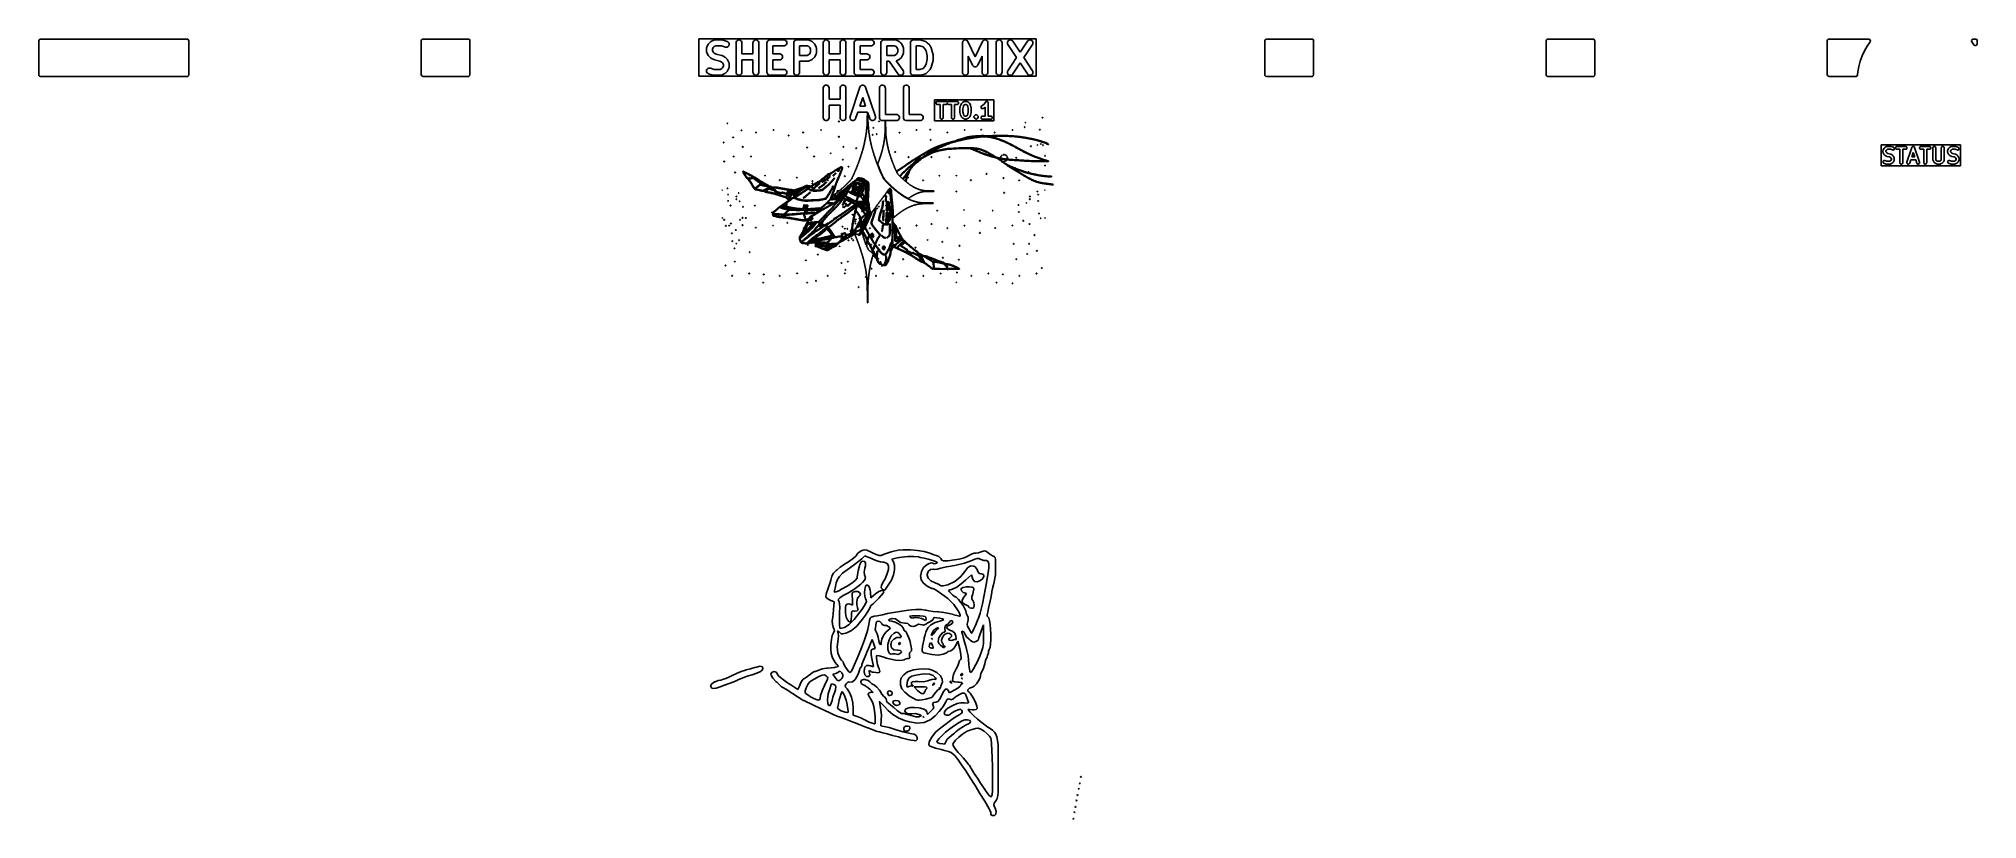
# Model space of a CAD drawing. Extents: x 1.01 to 6.21, y -5.65 to -1.16.
# Drawn here: x 1.04 to 6.21, y -3.24 to -1.16 of the extents above; entities that cross this region are included whole.
import ezdxf

# ---------------------------------------------------------------- set-up
doc = ezdxf.new("R2010")
doc.units = 0
doc.header["$MEASUREMENT"] = 0
doc.layers.add('BLACK', color=7, linetype='CONTINUOUS')

msp = doc.modelspace()

# ---------------------------------------------------------------- linework, layer by layer
at = {"layer": 'BLACK', "linetype": 'CONTINUOUS'}
for p, q in [((1.04, -1.1649), (1.0408, -1.1622)), ((1.04, -1.2551), (1.04, -1.1649)), ((1.0408, -1.1622), (1.0429, -1.1604)), ((1.0429, -1.1604), (1.0449, -1.16)), ((1.0449, -1.16), (1.4351, -1.16)), ((1.4351, -1.16), (1.4378, -1.1608)), ((1.4378, -1.1608), (1.4396, -1.1629)), ((1.4396, -1.1629), (1.44, -1.1649)), ((1.44, -1.1649), (1.44, -1.2551)), ((2.06, -1.1649), (2.0608, -1.1622)), ((2.06, -1.2551), (2.06, -1.1649)), ((2.0608, -1.1622), (2.0629, -1.1604)), ((2.0629, -1.1604), (2.0649, -1.16)), ((2.0649, -1.16), (2.1851, -1.16)), ((2.1851, -1.16), (2.1878, -1.1608)), ((2.1878, -1.1608), (2.1896, -1.1629)), ((2.1896, -1.1629), (2.19, -1.1649)), ((2.19, -1.1649), (2.19, -1.2551)), ((2.8, -1.1594), (2.8, -1.1593)), ((2.8, -1.1593), (3.7, -1.1593)), ((2.8, -1.1852), (2.8, -1.1594)), ((2.8, -1.2594), (2.8, -1.1852)), ((2.8211, -1.1836), (2.821, -1.1852)), ((2.821, -1.1852), (2.821, -1.1927)), ((2.8212, -1.1834), (2.8211, -1.1836)), ((2.8213, -1.1834), (2.8212, -1.1834)), ((2.8218, -1.1817), (2.8213, -1.1831)), ((2.8213, -1.1831), (2.8213, -1.1834)), ((2.8256, -1.1742), (2.8218, -1.1817)), ((2.826, -1.1735), (2.8256, -1.1742)), ((2.8261, -1.1733), (2.826, -1.1735)), ((2.826, -1.1735), (2.826, -1.1735)), ((2.8262, -1.1731), (2.8261, -1.1733)), ((2.8264, -1.1729), (2.8262, -1.1731)), ((2.8262, -1.1731), (2.8262, -1.1731)), ((2.8265, -1.1727), (2.8264, -1.1729)), ((2.827, -1.1721), (2.8265, -1.1727)), ((2.8265, -1.1727), (2.8265, -1.1727)), ((2.8308, -1.1684), (2.827, -1.1721)), ((2.8314, -1.1679), (2.8308, -1.1684)), ((2.8315, -1.1677), (2.8314, -1.1679)), ((2.8314, -1.1679), (2.8314, -1.1679)), ((2.8318, -1.1676), (2.8315, -1.1677)), ((2.832, -1.1674), (2.8318, -1.1676)), ((2.8318, -1.1676), (2.8318, -1.1676)), ((2.8322, -1.1673), (2.832, -1.1674)), ((2.8328, -1.1669), (2.8322, -1.1673)), ((2.8322, -1.1673), (2.8322, -1.1673)), ((2.8403, -1.1632), (2.8328, -1.1669)), ((2.8367, -1.187), (2.839, -1.1823)), ((2.8367, -1.1908), (2.8367, -1.187)), ((2.8367, -1.187), (2.8367, -1.187)), ((2.839, -1.1823), (2.841, -1.1804)), ((2.839, -1.1823), (2.839, -1.1823)), ((2.8418, -1.1626), (2.8403, -1.1632)), ((2.841, -1.1804), (2.8457, -1.178)), ((2.841, -1.1804), (2.841, -1.1804)), ((2.842, -1.1626), (2.8418, -1.1626)), ((2.8423, -1.1625), (2.842, -1.1626)), ((2.842, -1.1626), (2.842, -1.1626)), ((2.8438, -1.1623), (2.8423, -1.1625)), ((2.8626, -1.1623), (2.8438, -1.1623)), ((2.8457, -1.178), (2.8457, -1.178)), ((2.8457, -1.178), (2.8613, -1.178)), ((2.8613, -1.178), (2.8613, -1.178)), ((2.8613, -1.178), (2.8713, -1.1814)), ((2.8633, -1.1624), (2.8626, -1.1623)), ((2.8634, -1.1624), (2.8633, -1.1624)), ((2.8636, -1.1624), (2.8634, -1.1624)), ((2.8638, -1.1625), (2.8636, -1.1624)), ((2.8641, -1.1625), (2.8638, -1.1625)), ((2.8638, -1.1625), (2.8638, -1.1625)), ((2.8643, -1.1626), (2.8641, -1.1625)), ((2.8651, -1.1627), (2.8643, -1.1626)), ((2.8643, -1.1626), (2.8643, -1.1626)), ((2.8763, -1.1665), (2.8651, -1.1627)), ((2.8713, -1.1814), (2.8728, -1.1817)), ((2.8728, -1.1817), (2.8759, -1.1815)), ((2.8759, -1.1815), (2.8786, -1.1801)), ((2.8777, -1.1671), (2.8763, -1.1665)), ((2.88, -1.1691), (2.8777, -1.1671)), ((2.8786, -1.1801), (2.8806, -1.1778)), ((2.8805, -1.1702), (2.88, -1.1691)), ((2.8814, -1.1719), (2.8805, -1.1702)), ((2.8806, -1.1778), (2.8816, -1.1749)), ((2.8816, -1.1749), (2.8814, -1.1719)), ((2.8999, -1.1686), (2.8997, -1.1702)), ((2.8997, -1.1702), (2.8997, -1.2489)), ((2.9011, -1.1658), (2.8999, -1.1686)), ((2.9032, -1.1637), (2.9011, -1.1658)), ((2.906, -1.1625), (2.9032, -1.1637)), ((2.9091, -1.1625), (2.906, -1.1625)), ((2.9119, -1.1637), (2.9091, -1.1625)), ((2.9141, -1.1658), (2.9119, -1.1637)), ((2.9153, -1.1686), (2.9141, -1.1658)), ((2.9154, -1.1702), (2.9153, -1.1686)), ((2.9154, -1.1998), (2.9154, -1.1702)), ((2.9449, -1.1686), (2.9447, -1.1702)), ((2.9447, -1.1702), (2.9447, -1.1998)), ((2.946, -1.1658), (2.9449, -1.1686)), ((2.9482, -1.1637), (2.946, -1.1658)), ((2.951, -1.1625), (2.9482, -1.1637)), ((2.9541, -1.1625), (2.951, -1.1625)), ((2.9569, -1.1637), (2.9541, -1.1625)), ((2.9591, -1.1658), (2.9569, -1.1637)), ((2.9602, -1.1686), (2.9591, -1.1658)), ((2.9604, -1.1702), (2.9602, -1.1686)), ((2.9604, -1.2489), (2.9604, -1.1702)), ((2.9824, -1.1686), (2.9822, -1.1702)), ((2.9822, -1.1702), (2.9822, -1.2489)), ((2.9835, -1.1658), (2.9824, -1.1686)), ((2.9857, -1.1637), (2.9835, -1.1658)), ((2.9885, -1.1625), (2.9857, -1.1637)), ((2.9901, -1.1623), (2.9885, -1.1625)), ((3.0275, -1.1623), (2.9901, -1.1623)), ((2.9979, -1.1998), (2.9979, -1.178)), ((2.9979, -1.178), (2.9979, -1.178)), ((2.9979, -1.178), (3.0275, -1.178)), ((3.0291, -1.1625), (3.0275, -1.1623)), ((3.0275, -1.178), (3.0291, -1.1779)), ((3.0319, -1.1637), (3.0291, -1.1625)), ((3.0291, -1.1779), (3.0319, -1.1767)), ((3.0341, -1.1658), (3.0319, -1.1637)), ((3.0319, -1.1767), (3.0341, -1.1745)), ((3.0352, -1.1686), (3.0341, -1.1658)), ((3.0341, -1.1745), (3.0352, -1.1717)), ((3.0352, -1.1702), (3.0352, -1.1686)), ((3.0352, -1.1717), (3.0352, -1.1702)), ((3.0536, -1.1686), (3.0535, -1.1702)), ((3.0535, -1.1702), (3.0535, -1.2489)), ((3.0548, -1.1658), (3.0536, -1.1686)), ((3.0569, -1.1637), (3.0548, -1.1658)), ((3.0598, -1.1625), (3.0569, -1.1637)), ((3.0613, -1.1623), (3.0598, -1.1625)), ((3.0913, -1.1623), (3.0613, -1.1623)), ((3.0691, -1.2036), (3.0691, -1.178)), ((3.0691, -1.178), (3.0692, -1.178)), ((3.0692, -1.178), (3.0894, -1.178)), ((3.0894, -1.178), (3.0941, -1.1804)), ((3.0894, -1.178), (3.0894, -1.178)), ((3.0928, -1.1625), (3.0913, -1.1623)), ((3.0931, -1.1626), (3.0928, -1.1625)), ((3.0934, -1.1626), (3.0931, -1.1626)), ((3.0931, -1.1626), (3.0931, -1.1626)), ((3.0948, -1.1632), (3.0934, -1.1626)), ((3.0941, -1.1804), (3.0942, -1.1804)), ((3.0942, -1.1804), (3.0961, -1.1823)), ((3.1023, -1.1669), (3.0948, -1.1632)), ((3.0961, -1.1823), (3.0961, -1.1823)), ((3.0961, -1.1823), (3.0985, -1.187)), ((3.0985, -1.187), (3.0985, -1.187)), ((3.0985, -1.187), (3.0985, -1.1946)), ((3.103, -1.1673), (3.1023, -1.1669)), ((3.1031, -1.1674), (3.103, -1.1673)), ((3.103, -1.1673), (3.103, -1.1673)), ((3.1034, -1.1676), (3.1031, -1.1674)), ((3.1036, -1.1677), (3.1034, -1.1676)), ((3.1034, -1.1676), (3.1034, -1.1676)), ((3.1037, -1.1679), (3.1036, -1.1677)), ((3.1043, -1.1684), (3.1037, -1.1679)), ((3.1037, -1.1679), (3.1037, -1.1679)), ((3.1061, -1.1702), (3.1043, -1.1684)), ((3.1081, -1.1721), (3.1061, -1.1702)), ((3.1086, -1.1727), (3.1081, -1.1721)), ((3.1087, -1.1729), (3.1086, -1.1727)), ((3.1086, -1.1727), (3.1086, -1.1727)), ((3.1089, -1.1731), (3.1087, -1.1729)), ((3.1091, -1.1733), (3.1089, -1.1731)), ((3.1089, -1.1731), (3.1089, -1.1731)), ((3.1091, -1.1735), (3.1091, -1.1733)), ((3.1096, -1.1742), (3.1091, -1.1735)), ((3.1091, -1.1735), (3.1091, -1.1735)), ((3.1133, -1.1817), (3.1096, -1.1742)), ((3.1138, -1.1831), (3.1133, -1.1817)), ((3.1139, -1.1834), (3.1138, -1.1831)), ((3.114, -1.1836), (3.1139, -1.1834)), ((3.1139, -1.1834), (3.1139, -1.1834)), ((3.1141, -1.1852), (3.114, -1.1836)), ((3.1141, -1.1964), (3.1141, -1.1852)), ((3.1324, -1.1686), (3.1322, -1.1702)), ((3.1322, -1.1702), (3.1322, -1.2489)), ((3.1335, -1.1658), (3.1324, -1.1686)), ((3.1357, -1.1637), (3.1335, -1.1658)), ((3.1385, -1.1625), (3.1357, -1.1637)), ((3.1416, -1.1625), (3.1385, -1.1625)), ((3.1444, -1.1637), (3.1416, -1.1625)), ((3.1466, -1.1658), (3.1444, -1.1637)), ((3.1477, -1.1686), (3.1466, -1.1658)), ((3.1479, -1.1702), (3.1477, -1.1686)), ((3.1479, -1.1998), (3.1479, -1.1702)), ((3.1773, -1.1686), (3.1772, -1.1702)), ((3.1772, -1.1702), (3.1772, -1.1998)), ((3.1785, -1.1658), (3.1773, -1.1686)), ((3.1807, -1.1637), (3.1785, -1.1658)), ((3.1835, -1.1625), (3.1807, -1.1637)), ((3.1866, -1.1625), (3.1835, -1.1625)), ((3.1894, -1.1637), (3.1866, -1.1625)), ((3.1915, -1.1658), (3.1894, -1.1637)), ((3.1927, -1.1686), (3.1915, -1.1658)), ((3.1929, -1.1702), (3.1927, -1.1686)), ((3.1929, -1.2489), (3.1929, -1.1702)), ((3.2148, -1.1686), (3.2147, -1.1702)), ((3.2147, -1.1702), (3.2147, -1.2489)), ((3.216, -1.1658), (3.2148, -1.1686)), ((3.2182, -1.1637), (3.216, -1.1658)), ((3.221, -1.1625), (3.2182, -1.1637)), ((3.2225, -1.1623), (3.221, -1.1625)), ((3.26, -1.1623), (3.2225, -1.1623)), ((3.2304, -1.1998), (3.2304, -1.178)), ((3.2304, -1.178), (3.2304, -1.178)), ((3.2304, -1.178), (3.26, -1.178)), ((3.2615, -1.1625), (3.26, -1.1623)), ((3.26, -1.178), (3.2615, -1.1779)), ((3.2644, -1.1637), (3.2615, -1.1625)), ((3.2615, -1.1779), (3.2644, -1.1767)), ((3.2665, -1.1658), (3.2644, -1.1637)), ((3.2644, -1.1767), (3.2665, -1.1745)), ((3.2677, -1.1686), (3.2665, -1.1658)), ((3.2665, -1.1745), (3.2677, -1.1717)), ((3.2677, -1.1702), (3.2677, -1.1686)), ((3.2677, -1.1717), (3.2677, -1.1702)), ((3.2861, -1.1686), (3.2859, -1.1702)), ((3.2859, -1.1702), (3.2859, -1.2489)), ((3.2873, -1.1658), (3.2861, -1.1686)), ((3.2894, -1.1637), (3.2873, -1.1658)), ((3.2922, -1.1625), (3.2894, -1.1637)), ((3.2938, -1.1623), (3.2922, -1.1625)), ((3.3238, -1.1623), (3.2938, -1.1623)), ((3.3016, -1.2036), (3.3016, -1.178)), ((3.3016, -1.178), (3.3016, -1.178)), ((3.3016, -1.178), (3.3219, -1.178)), ((3.3219, -1.178), (3.3266, -1.1804)), ((3.3219, -1.178), (3.3219, -1.178)), ((3.3253, -1.1625), (3.3238, -1.1623)), ((3.3255, -1.1626), (3.3253, -1.1625)), ((3.3256, -1.1626), (3.3255, -1.1626)), ((3.3258, -1.1626), (3.3256, -1.1626)), ((3.3273, -1.1632), (3.3258, -1.1626)), ((3.3266, -1.1804), (3.3266, -1.1804)), ((3.3266, -1.1804), (3.3286, -1.1823)), ((3.3348, -1.1669), (3.3273, -1.1632)), ((3.3286, -1.1823), (3.3286, -1.1823)), ((3.3286, -1.1823), (3.3309, -1.187)), ((3.3309, -1.187), (3.3309, -1.187)), ((3.3309, -1.187), (3.3309, -1.1946)), ((3.3354, -1.1673), (3.3348, -1.1669)), ((3.3356, -1.1674), (3.3354, -1.1673)), ((3.3354, -1.1673), (3.3354, -1.1673)), ((3.3358, -1.1676), (3.3356, -1.1674)), ((3.3361, -1.1677), (3.3358, -1.1676)), ((3.3358, -1.1676), (3.3358, -1.1676)), ((3.3362, -1.1679), (3.3361, -1.1677)), ((3.3368, -1.1684), (3.3362, -1.1679)), ((3.3362, -1.1679), (3.3362, -1.1679)), ((3.3386, -1.1702), (3.3368, -1.1684)), ((3.3406, -1.1721), (3.3386, -1.1702)), ((3.341, -1.1727), (3.3406, -1.1721)), ((3.3412, -1.1729), (3.341, -1.1727)), ((3.341, -1.1727), (3.341, -1.1727)), ((3.3413, -1.1731), (3.3412, -1.1729)), ((3.3414, -1.1731), (3.3413, -1.1731)), ((3.3415, -1.1733), (3.3414, -1.1731)), ((3.3416, -1.1735), (3.3415, -1.1733)), ((3.342, -1.1742), (3.3416, -1.1735)), ((3.3416, -1.1735), (3.3416, -1.1735)), ((3.3458, -1.1817), (3.342, -1.1742)), ((3.3463, -1.1831), (3.3458, -1.1817)), ((3.3463, -1.1834), (3.3463, -1.1831)), ((3.3464, -1.1836), (3.3463, -1.1834)), ((3.3463, -1.1834), (3.3463, -1.1834)), ((3.3466, -1.1852), (3.3464, -1.1836)), ((3.3466, -1.1964), (3.3466, -1.1852)), ((3.3648, -1.1686), (3.3647, -1.1702)), ((3.3647, -1.1702), (3.3647, -1.2489)), ((3.366, -1.1658), (3.3648, -1.1686)), ((3.3682, -1.1637), (3.366, -1.1658)), ((3.371, -1.1625), (3.3682, -1.1637)), ((3.3725, -1.1623), (3.371, -1.1625)), ((3.3913, -1.1623), (3.3725, -1.1623)), ((3.3803, -1.2411), (3.3803, -1.178)), ((3.3803, -1.178), (3.3804, -1.178)), ((3.3804, -1.178), (3.39, -1.178)), ((3.39, -1.178), (3.3983, -1.1808)), ((3.39, -1.178), (3.39, -1.178)), ((3.392, -1.1624), (3.3913, -1.1623)), ((3.3922, -1.1624), (3.392, -1.1624)), ((3.392, -1.1624), (3.392, -1.1624)), ((3.3925, -1.1625), (3.3922, -1.1624)), ((3.3928, -1.1625), (3.3925, -1.1625)), ((3.3925, -1.1625), (3.3925, -1.1625)), ((3.393, -1.1626), (3.3928, -1.1625)), ((3.3937, -1.1627), (3.393, -1.1626)), ((3.393, -1.1626), (3.393, -1.1626)), ((3.405, -1.1665), (3.3937, -1.1627)), ((3.3983, -1.1808), (3.3983, -1.1808)), ((3.3983, -1.1808), (3.4036, -1.1861)), ((3.4036, -1.1861), (3.4036, -1.1861)), ((3.4036, -1.1861), (3.4064, -1.1917)), ((3.4064, -1.1671), (3.405, -1.1665)), ((3.4066, -1.1673), (3.4064, -1.1671)), ((3.4069, -1.1674), (3.4066, -1.1673)), ((3.4066, -1.1673), (3.4066, -1.1673)), ((3.408, -1.1684), (3.4069, -1.1674)), ((3.4098, -1.1702), (3.408, -1.1684)), ((3.4155, -1.1759), (3.4098, -1.1702)), ((3.416, -1.1765), (3.4155, -1.1759)), ((3.4162, -1.1766), (3.416, -1.1765)), ((3.416, -1.1765), (3.416, -1.1765)), ((3.4163, -1.1769), (3.4162, -1.1766)), ((3.4165, -1.1771), (3.4163, -1.1769)), ((3.4163, -1.1769), (3.4163, -1.1769)), ((3.4166, -1.1773), (3.4165, -1.1771)), ((3.417, -1.1779), (3.4166, -1.1773)), ((3.4166, -1.1773), (3.4166, -1.1773)), ((3.4208, -1.1854), (3.417, -1.1779)), ((3.4208, -1.1855), (3.4208, -1.1854)), ((3.4208, -1.1856), (3.4208, -1.1855)), ((3.4208, -1.1855), (3.4208, -1.1855)), ((3.4211, -1.1862), (3.4208, -1.1856)), ((3.4213, -1.1869), (3.4211, -1.1862)), ((3.4214, -1.187), (3.4213, -1.1869)), ((3.4213, -1.1869), (3.4213, -1.1869)), ((3.4213, -1.1869), (3.4213, -1.1869)), ((3.4251, -1.202), (3.4214, -1.187)), ((3.5035, -1.1692), (3.5034, -1.1702)), ((3.5034, -1.1702), (3.5034, -1.2489)), ((3.5036, -1.1686), (3.5035, -1.1689)), ((3.5035, -1.1689), (3.5035, -1.1689)), ((3.5035, -1.1689), (3.5035, -1.169)), ((3.5035, -1.169), (3.5035, -1.1692)), ((3.5035, -1.1692), (3.5035, -1.1692)), ((3.5041, -1.1674), (3.5036, -1.1686)), ((3.5045, -1.1661), (3.5041, -1.1674)), ((3.5047, -1.166), (3.5045, -1.1661)), ((3.5057, -1.1649), (3.5047, -1.1658)), ((3.5047, -1.1658), (3.5047, -1.166)), ((3.5047, -1.166), (3.5047, -1.166)), ((3.5066, -1.1639), (3.5057, -1.1649)), ((3.5068, -1.1638), (3.5066, -1.1639)), ((3.5069, -1.1637), (3.5068, -1.1638)), ((3.5068, -1.1638), (3.5068, -1.1638)), ((3.5081, -1.1631), (3.5069, -1.1637)), ((3.5094, -1.1626), (3.5081, -1.1631)), ((3.5095, -1.1626), (3.5094, -1.1626)), ((3.5096, -1.1626), (3.5095, -1.1626)), ((3.5097, -1.1625), (3.5096, -1.1626)), ((3.5111, -1.1625), (3.5097, -1.1625)), ((3.5124, -1.1624), (3.5111, -1.1625)), ((3.5126, -1.1625), (3.5124, -1.1624)), ((3.5128, -1.1625), (3.5126, -1.1625)), ((3.5126, -1.1625), (3.5126, -1.1625)), ((3.514, -1.163), (3.5128, -1.1625)), ((3.5153, -1.1635), (3.514, -1.163)), ((3.5154, -1.1636), (3.5153, -1.1635)), ((3.5156, -1.1637), (3.5154, -1.1636)), ((3.5154, -1.1636), (3.5154, -1.1636)), ((3.5166, -1.1646), (3.5156, -1.1637)), ((3.5176, -1.1655), (3.5166, -1.1646)), ((3.5177, -1.1657), (3.5176, -1.1655)), ((3.5177, -1.1658), (3.5177, -1.1657)), ((3.5178, -1.1658), (3.5177, -1.1658)), ((3.5178, -1.166), (3.5178, -1.1658)), ((3.5183, -1.1669), (3.5178, -1.166)), ((3.5178, -1.166), (3.5178, -1.166)), ((3.5375, -1.2078), (3.5183, -1.1669)), ((3.5566, -1.1669), (3.5375, -1.2078)), ((3.5572, -1.166), (3.5566, -1.1669)), ((3.5573, -1.1658), (3.5572, -1.1658)), ((3.5572, -1.1658), (3.5572, -1.166)), ((3.5572, -1.166), (3.5572, -1.166)), ((3.5574, -1.1655), (3.5573, -1.1657)), ((3.5573, -1.1657), (3.5573, -1.1658)), ((3.5584, -1.1646), (3.5574, -1.1655)), ((3.5594, -1.1637), (3.5584, -1.1646)), ((3.5595, -1.1636), (3.5594, -1.1637)), ((3.5597, -1.1635), (3.5595, -1.1636)), ((3.5595, -1.1636), (3.5595, -1.1636)), ((3.561, -1.163), (3.5597, -1.1635)), ((3.5622, -1.1625), (3.561, -1.163)), ((3.5624, -1.1625), (3.5622, -1.1625)), ((3.5625, -1.1624), (3.5624, -1.1625)), ((3.5624, -1.1625), (3.5624, -1.1625)), ((3.5639, -1.1625), (3.5625, -1.1624)), ((3.5653, -1.1625), (3.5639, -1.1625)), ((3.5654, -1.1626), (3.5653, -1.1625)), ((3.5656, -1.1626), (3.5654, -1.1626)), ((3.5654, -1.1626), (3.5654, -1.1626)), ((3.5668, -1.1631), (3.5656, -1.1626)), ((3.5681, -1.1637), (3.5668, -1.1631)), ((3.5682, -1.1638), (3.5681, -1.1637)), ((3.5684, -1.1639), (3.5682, -1.1638)), ((3.5682, -1.1638), (3.5682, -1.1638)), ((3.5693, -1.1649), (3.5684, -1.1639)), ((3.5702, -1.1658), (3.5693, -1.1649)), ((3.5703, -1.166), (3.5702, -1.1658)), ((3.5704, -1.1661), (3.5703, -1.166)), ((3.5703, -1.166), (3.5703, -1.166)), ((3.5709, -1.1674), (3.5704, -1.1661)), ((3.5714, -1.1686), (3.5709, -1.1674)), ((3.5714, -1.1689), (3.5714, -1.1686)), ((3.5715, -1.169), (3.5714, -1.1689)), ((3.5714, -1.1689), (3.5714, -1.1689)), ((3.5715, -1.1692), (3.5715, -1.169)), ((3.5716, -1.1702), (3.5715, -1.1692)), ((3.5715, -1.1692), (3.5715, -1.1692)), ((3.5716, -1.2489), (3.5716, -1.1702)), ((3.5935, -1.1686), (3.5934, -1.1702)), ((3.5934, -1.1702), (3.5934, -1.2489)), ((3.5947, -1.1658), (3.5935, -1.1686)), ((3.5969, -1.1637), (3.5947, -1.1658)), ((3.5997, -1.1625), (3.5969, -1.1637)), ((3.6028, -1.1625), (3.5997, -1.1625)), ((3.6056, -1.1637), (3.6028, -1.1625)), ((3.6077, -1.1658), (3.6056, -1.1637)), ((3.6089, -1.1686), (3.6077, -1.1658)), ((3.6091, -1.1702), (3.6089, -1.1686)), ((3.6091, -1.2489), (3.6091, -1.1702)), ((3.6091, -1.1702), (3.6091, -1.1702)), ((3.624, -1.1672), (3.6234, -1.1702)), ((3.6234, -1.1702), (3.624, -1.1732)), ((3.6257, -1.1646), (3.624, -1.1672)), ((3.624, -1.1732), (3.6247, -1.1745)), ((3.6247, -1.1745), (3.648, -1.2095)), ((3.6282, -1.1629), (3.6257, -1.1646)), ((3.6312, -1.1623), (3.6282, -1.1629)), ((3.6342, -1.1629), (3.6312, -1.1623)), ((3.6368, -1.1646), (3.6342, -1.1629)), ((3.6377, -1.1658), (3.6368, -1.1646)), ((3.6575, -1.1954), (3.6377, -1.1658)), ((3.6772, -1.1658), (3.6575, -1.1954)), ((3.6669, -1.2095), (3.6902, -1.1745)), ((3.6782, -1.1646), (3.6772, -1.1658)), ((3.6807, -1.1629), (3.6782, -1.1646)), ((3.6837, -1.1623), (3.6807, -1.1629)), ((3.6867, -1.1629), (3.6837, -1.1623)), ((3.6893, -1.1646), (3.6867, -1.1629)), ((3.691, -1.1672), (3.6893, -1.1646)), ((3.6902, -1.1745), (3.691, -1.1732)), ((3.6916, -1.1702), (3.691, -1.1672)), ((3.691, -1.1732), (3.6916, -1.1702)), ((3.7, -1.1593), (3.7, -1.1594)), ((3.7, -1.1594), (3.7, -1.2594)), ((4.31, -1.1649), (4.3108, -1.1622)), ((4.31, -1.2551), (4.31, -1.1649)), ((4.3108, -1.1622), (4.3129, -1.1604)), ((4.3129, -1.1604), (4.3149, -1.16)), ((4.3149, -1.16), (4.4351, -1.16)), ((4.4351, -1.16), (4.4378, -1.1608)), ((4.4378, -1.1608), (4.4396, -1.1629)), ((4.4396, -1.1629), (4.44, -1.1649)), ((4.44, -1.1649), (4.44, -1.2551)), ((5.06, -1.1649), (5.0608, -1.1622)), ((5.06, -1.2551), (5.06, -1.1649)), ((5.0608, -1.1622), (5.0629, -1.1604)), ((5.0629, -1.1604), (5.0649, -1.16)), ((5.0649, -1.16), (5.1851, -1.16)), ((5.1851, -1.16), (5.1878, -1.1608)), ((5.1878, -1.1608), (5.1896, -1.1629)), ((5.1896, -1.1629), (5.19, -1.1649)), ((5.19, -1.1649), (5.19, -1.2551)), ((5.81, -1.1649), (5.8108, -1.1622)), ((5.81, -1.2551), (5.81, -1.1649)), ((5.8108, -1.1622), (5.8129, -1.1604)), ((5.8129, -1.1604), (5.8149, -1.16)), ((5.8149, -1.16), (5.9203, -1.16)), ((5.9166, -1.1787), (5.9092, -1.1915)), ((5.9243, -1.1677), (5.9166, -1.1787)), ((5.9166, -1.1787), (5.9166, -1.1787)), ((5.9203, -1.16), (5.9229, -1.1608)), ((5.9229, -1.1608), (5.9248, -1.1629)), ((5.9251, -1.1656), (5.9243, -1.1677)), ((5.9248, -1.1629), (5.9251, -1.1656)), ((6.1948, -1.1651), (6.1955, -1.1624)), ((6.1957, -1.1677), (6.1948, -1.1651)), ((6.1955, -1.1624), (6.1975, -1.1605)), ((6.2011, -1.1754), (6.1957, -1.1677)), ((6.1975, -1.1605), (6.1997, -1.16)), ((6.1997, -1.16), (6.2051, -1.16)), ((6.2019, -1.1763), (6.2011, -1.1754)), ((6.2044, -1.1775), (6.2019, -1.1763)), ((6.2071, -1.1771), (6.2044, -1.1775)), ((6.2051, -1.16), (6.2078, -1.1608)), ((6.2092, -1.1753), (6.2071, -1.1771)), ((6.2078, -1.1608), (6.2096, -1.1629)), ((6.21, -1.1726), (6.2092, -1.1753)), ((6.2096, -1.1629), (6.21, -1.1649)), ((6.21, -1.1649), (6.21, -1.1726)), ((2.821, -1.1927), (2.8211, -1.1942)), ((2.8211, -1.1942), (2.8212, -1.1945)), ((2.8212, -1.1945), (2.8213, -1.1945)), ((2.8213, -1.1945), (2.8213, -1.1947)), ((2.8213, -1.1947), (2.8218, -1.1962)), ((2.8218, -1.1962), (2.8256, -1.2037)), ((2.824, -1.239), (2.822, -1.2413)), ((2.8268, -1.2376), (2.824, -1.239)), ((2.8256, -1.2037), (2.826, -1.2043)), ((2.826, -1.2043), (2.826, -1.2043)), ((2.826, -1.2043), (2.8261, -1.2045)), ((2.8261, -1.2045), (2.8262, -1.2047)), ((2.8262, -1.2047), (2.8262, -1.2047)), ((2.8262, -1.2047), (2.8264, -1.205)), ((2.8264, -1.205), (2.8265, -1.2051)), ((2.8265, -1.2051), (2.8265, -1.2051)), ((2.8265, -1.2051), (2.827, -1.2057)), ((2.8298, -1.2374), (2.8268, -1.2376)), ((2.827, -1.2057), (2.8308, -1.2095)), ((2.8313, -1.2377), (2.8298, -1.2374)), ((2.8308, -1.2095), (2.8314, -1.21)), ((2.8413, -1.2411), (2.8313, -1.2377)), ((2.8314, -1.21), (2.8314, -1.21)), ((2.8314, -1.21), (2.8315, -1.2101)), ((2.8315, -1.2101), (2.8318, -1.2103)), ((2.8318, -1.2103), (2.8318, -1.2103)), ((2.8318, -1.2103), (2.832, -1.2104)), ((2.832, -1.2104), (2.8322, -1.2105)), ((2.8322, -1.2105), (2.8322, -1.2105)), ((2.8322, -1.2105), (2.8328, -1.2109)), ((2.8328, -1.2109), (2.8403, -1.2147)), ((2.839, -1.1955), (2.8367, -1.1908)), ((2.8367, -1.1908), (2.8367, -1.1908)), ((2.841, -1.1975), (2.839, -1.1955)), ((2.839, -1.1955), (2.839, -1.1955)), ((2.8403, -1.2147), (2.8404, -1.2147)), ((2.8404, -1.2147), (2.8404, -1.2147)), ((2.8404, -1.2147), (2.8405, -1.2148)), ((2.8405, -1.2148), (2.8411, -1.215)), ((2.8466, -1.2003), (2.841, -1.1975)), ((2.841, -1.1975), (2.841, -1.1975)), ((2.8411, -1.215), (2.8418, -1.2152)), ((2.8418, -1.2152), (2.8418, -1.2152)), ((2.8418, -1.2152), (2.8418, -1.2152)), ((2.8418, -1.2152), (2.8419, -1.2153)), ((2.8419, -1.2153), (2.8561, -1.2188)), ((2.8607, -1.2038), (2.8466, -1.2003)), ((2.8466, -1.2003), (2.8466, -1.2003)), ((2.8561, -1.2188), (2.8561, -1.2188)), ((2.8561, -1.2188), (2.8617, -1.2216)), ((2.8617, -1.2387), (2.857, -1.2411)), ((2.8608, -1.2039), (2.8607, -1.2038)), ((2.8609, -1.2039), (2.8608, -1.2039)), ((2.8608, -1.2039), (2.8608, -1.2039)), ((2.8615, -1.2041), (2.8609, -1.2039)), ((2.8622, -1.2043), (2.8615, -1.2041)), ((2.8617, -1.2216), (2.8617, -1.2216)), ((2.8617, -1.2216), (2.8636, -1.2236)), ((2.8636, -1.2368), (2.8617, -1.2387)), ((2.8617, -1.2387), (2.8617, -1.2387)), ((2.8622, -1.2044), (2.8622, -1.2043)), ((2.8623, -1.2044), (2.8622, -1.2044)), ((2.8622, -1.2044), (2.8622, -1.2044)), ((2.8698, -1.2082), (2.8623, -1.2044)), ((2.8636, -1.2236), (2.8636, -1.2236)), ((2.8636, -1.2236), (2.866, -1.2283)), ((2.866, -1.2321), (2.8636, -1.2368)), ((2.8636, -1.2368), (2.8636, -1.2368)), ((2.866, -1.2283), (2.866, -1.2283)), ((2.866, -1.2283), (2.866, -1.2321)), ((2.866, -1.2321), (2.866, -1.2321)), ((2.8705, -1.2086), (2.8698, -1.2082)), ((2.8707, -1.2087), (2.8705, -1.2086)), ((2.8705, -1.2086), (2.8705, -1.2086)), ((2.8709, -1.2088), (2.8707, -1.2087)), ((2.8711, -1.209), (2.8709, -1.2088)), ((2.8709, -1.2088), (2.8709, -1.2088)), ((2.8713, -1.2091), (2.8711, -1.209)), ((2.8719, -1.2096), (2.8713, -1.2091)), ((2.8713, -1.2091), (2.8713, -1.2091)), ((2.8756, -1.2134), (2.8719, -1.2096)), ((2.8761, -1.214), (2.8756, -1.2134)), ((2.8763, -1.2141), (2.8761, -1.214)), ((2.8761, -1.214), (2.8761, -1.214)), ((2.8764, -1.2144), (2.8763, -1.2141)), ((2.8766, -1.2146), (2.8764, -1.2144)), ((2.8764, -1.2144), (2.8764, -1.2144)), ((2.8767, -1.2148), (2.8766, -1.2146)), ((2.8771, -1.2154), (2.8767, -1.2148)), ((2.8767, -1.2148), (2.8767, -1.2148)), ((2.8808, -1.2229), (2.8771, -1.2154)), ((2.8771, -1.2449), (2.8808, -1.2374)), ((2.8814, -1.2243), (2.8808, -1.2229)), ((2.8808, -1.2374), (2.8814, -1.236)), ((2.8814, -1.2246), (2.8814, -1.2243)), ((2.8815, -1.2249), (2.8814, -1.2246)), ((2.8814, -1.2246), (2.8814, -1.2246)), ((2.8814, -1.2357), (2.8815, -1.2354)), ((2.8814, -1.236), (2.8814, -1.2357)), ((2.8814, -1.2357), (2.8814, -1.2357)), ((2.8817, -1.2264), (2.8815, -1.2249)), ((2.8815, -1.2354), (2.8817, -1.2339)), ((2.8817, -1.2339), (2.8817, -1.2264)), ((2.9447, -1.1998), (2.9154, -1.1998)), ((2.9154, -1.1998), (2.9154, -1.1998)), ((2.9154, -1.2489), (2.9154, -1.2155)), ((2.9154, -1.2155), (2.9154, -1.2155)), ((2.9154, -1.2155), (2.9447, -1.2155)), ((2.9447, -1.1998), (2.9447, -1.1998)), ((2.9447, -1.2155), (2.9447, -1.2155)), ((2.9447, -1.2155), (2.9447, -1.2489)), ((3.0163, -1.1998), (2.9979, -1.1998)), ((2.9979, -1.1998), (2.9979, -1.1998)), ((2.9979, -1.2411), (2.9979, -1.2155)), ((2.9979, -1.2155), (2.9979, -1.2155)), ((2.9979, -1.2155), (3.0163, -1.2155)), ((3.0178, -1.2), (3.0163, -1.1998)), ((3.0163, -1.2155), (3.0178, -1.2154)), ((3.0207, -1.2012), (3.0178, -1.2)), ((3.0178, -1.2154), (3.0207, -1.2142)), ((3.0228, -1.2033), (3.0207, -1.2012)), ((3.0207, -1.2142), (3.0228, -1.212)), ((3.024, -1.2061), (3.0228, -1.2033)), ((3.0228, -1.212), (3.024, -1.2092)), ((3.024, -1.2092), (3.024, -1.2061)), ((3.0692, -1.2036), (3.0691, -1.2036)), ((3.0691, -1.2489), (3.0691, -1.2193)), ((3.0691, -1.2193), (3.0692, -1.2193)), ((3.0894, -1.2036), (3.0692, -1.2036)), ((3.0692, -1.2193), (3.0913, -1.2193)), ((3.0941, -1.2012), (3.0894, -1.2036)), ((3.0894, -1.2036), (3.0894, -1.2036)), ((3.0913, -1.2193), (3.0928, -1.2191)), ((3.0928, -1.2191), (3.0931, -1.219)), ((3.0931, -1.219), (3.0931, -1.219)), ((3.0931, -1.219), (3.0934, -1.219)), ((3.0934, -1.219), (3.0948, -1.2184)), ((3.0942, -1.2012), (3.0941, -1.2012)), ((3.0961, -1.1993), (3.0942, -1.2012)), ((3.0948, -1.2184), (3.1023, -1.2147)), ((3.0985, -1.1946), (3.0961, -1.1993)), ((3.0961, -1.1993), (3.0961, -1.1993)), ((3.0985, -1.1946), (3.0985, -1.1946)), ((3.1023, -1.2147), (3.103, -1.2143)), ((3.103, -1.2143), (3.1031, -1.2142)), ((3.103, -1.2143), (3.103, -1.2143)), ((3.1031, -1.2142), (3.1034, -1.214)), ((3.1034, -1.214), (3.1036, -1.2139)), ((3.1034, -1.214), (3.1034, -1.214)), ((3.1036, -1.2139), (3.1037, -1.2137)), ((3.1037, -1.2137), (3.1043, -1.2132)), ((3.1037, -1.2137), (3.1037, -1.2137)), ((3.1043, -1.2132), (3.1081, -1.2095)), ((3.1081, -1.2095), (3.1086, -1.2089)), ((3.1086, -1.2089), (3.1087, -1.2087)), ((3.1086, -1.2089), (3.1086, -1.2089)), ((3.1087, -1.2087), (3.1089, -1.2085)), ((3.1089, -1.2085), (3.1091, -1.2083)), ((3.1089, -1.2085), (3.1089, -1.2085)), ((3.1091, -1.2081), (3.1096, -1.2074)), ((3.1091, -1.2083), (3.1091, -1.2081)), ((3.1091, -1.2081), (3.1091, -1.2081)), ((3.1096, -1.2074), (3.1133, -1.1999)), ((3.1133, -1.1999), (3.1138, -1.1985)), ((3.1138, -1.1985), (3.1139, -1.1982)), ((3.1139, -1.1982), (3.114, -1.1979)), ((3.1139, -1.1982), (3.1139, -1.1982)), ((3.114, -1.1979), (3.1141, -1.1964)), ((3.1772, -1.1998), (3.1479, -1.1998)), ((3.1479, -1.1998), (3.1479, -1.1998)), ((3.1479, -1.2489), (3.1479, -1.2155)), ((3.1479, -1.2155), (3.1479, -1.2155)), ((3.1479, -1.2155), (3.1772, -1.2155)), ((3.1772, -1.1998), (3.1772, -1.1998)), ((3.1772, -1.2155), (3.1772, -1.2155)), ((3.1772, -1.2155), (3.1772, -1.2489)), ((3.2488, -1.1998), (3.2304, -1.1998)), ((3.2304, -1.1998), (3.2304, -1.1998)), ((3.2304, -1.2411), (3.2304, -1.2155)), ((3.2304, -1.2155), (3.2304, -1.2155)), ((3.2304, -1.2155), (3.2488, -1.2155)), ((3.2503, -1.2), (3.2488, -1.1998)), ((3.2488, -1.2155), (3.2503, -1.2154)), ((3.2531, -1.2012), (3.2503, -1.2)), ((3.2503, -1.2154), (3.2531, -1.2142)), ((3.2553, -1.2033), (3.2531, -1.2012)), ((3.2531, -1.2142), (3.2553, -1.212)), ((3.2565, -1.2061), (3.2553, -1.2033)), ((3.2553, -1.212), (3.2565, -1.2092)), ((3.2565, -1.2092), (3.2565, -1.2061)), ((3.3219, -1.2036), (3.3016, -1.2036)), ((3.3016, -1.2036), (3.3016, -1.2036)), ((3.3016, -1.2489), (3.3016, -1.2193)), ((3.3016, -1.2193), (3.3016, -1.2193)), ((3.3016, -1.2193), (3.3084, -1.2193)), ((3.3084, -1.2193), (3.3084, -1.2193)), ((3.3084, -1.2193), (3.3323, -1.2534)), ((3.3266, -1.2012), (3.3219, -1.2036)), ((3.3219, -1.2036), (3.3219, -1.2036)), ((3.3286, -1.1993), (3.3266, -1.2012)), ((3.3266, -1.2012), (3.3266, -1.2012)), ((3.3271, -1.2185), (3.3273, -1.2184)), ((3.3452, -1.2444), (3.3271, -1.2185)), ((3.3271, -1.2185), (3.3271, -1.2185)), ((3.3273, -1.2184), (3.3348, -1.2147)), ((3.3309, -1.1946), (3.3286, -1.1993)), ((3.3286, -1.1993), (3.3286, -1.1993)), ((3.3309, -1.1946), (3.3309, -1.1946)), ((3.3348, -1.2147), (3.3354, -1.2143)), ((3.3354, -1.2143), (3.3356, -1.2142)), ((3.3354, -1.2143), (3.3354, -1.2143)), ((3.3356, -1.2142), (3.3358, -1.214)), ((3.3358, -1.214), (3.3361, -1.2139)), ((3.3358, -1.214), (3.3358, -1.214)), ((3.3361, -1.2139), (3.3362, -1.2137)), ((3.3362, -1.2137), (3.3368, -1.2132)), ((3.3362, -1.2137), (3.3362, -1.2137)), ((3.3368, -1.2132), (3.3406, -1.2095)), ((3.3406, -1.2095), (3.341, -1.2089)), ((3.341, -1.2089), (3.3412, -1.2087)), ((3.341, -1.2089), (3.341, -1.2089)), ((3.3412, -1.2087), (3.3413, -1.2085)), ((3.3413, -1.2085), (3.3414, -1.2085)), ((3.3414, -1.2085), (3.3415, -1.2083)), ((3.3415, -1.2083), (3.3416, -1.2081)), ((3.3416, -1.2081), (3.342, -1.2074)), ((3.3416, -1.2081), (3.3416, -1.2081)), ((3.342, -1.2074), (3.3458, -1.1999)), ((3.3458, -1.1999), (3.3463, -1.1985)), ((3.3463, -1.1982), (3.3464, -1.1979)), ((3.3463, -1.1985), (3.3463, -1.1982)), ((3.3463, -1.1982), (3.3463, -1.1982)), ((3.3464, -1.1979), (3.3466, -1.1964)), ((3.3983, -1.2383), (3.39, -1.2411)), ((3.4036, -1.233), (3.3983, -1.2383)), ((3.3983, -1.2383), (3.3983, -1.2383)), ((3.4064, -1.2274), (3.4036, -1.233)), ((3.4036, -1.233), (3.4036, -1.233)), ((3.4064, -1.1917), (3.4064, -1.1917)), ((3.4064, -1.1917), (3.4097, -1.2049)), ((3.4097, -1.2142), (3.4064, -1.2274)), ((3.4064, -1.2274), (3.4064, -1.2274)), ((3.4097, -1.2049), (3.4097, -1.2049)), ((3.4097, -1.2049), (3.4097, -1.2142)), ((3.4097, -1.2142), (3.4097, -1.2142)), ((3.417, -1.2412), (3.4208, -1.2337)), ((3.4208, -1.2335), (3.4211, -1.2329)), ((3.4208, -1.2336), (3.4208, -1.2335)), ((3.4208, -1.2337), (3.4208, -1.2336)), ((3.4208, -1.2336), (3.4208, -1.2336)), ((3.4211, -1.2329), (3.4213, -1.2322)), ((3.4213, -1.2322), (3.4214, -1.2321)), ((3.4213, -1.2322), (3.4213, -1.2322)), ((3.4213, -1.2322), (3.4213, -1.2322)), ((3.4214, -1.2321), (3.4251, -1.2171)), ((3.4251, -1.2023), (3.4251, -1.202)), ((3.4252, -1.2024), (3.4251, -1.2023)), ((3.4251, -1.2023), (3.4251, -1.2023)), ((3.4251, -1.2168), (3.4252, -1.2167)), ((3.4251, -1.2171), (3.4251, -1.2168)), ((3.4251, -1.2168), (3.4251, -1.2168)), ((3.4252, -1.203), (3.4252, -1.2024)), ((3.4253, -1.2035), (3.4252, -1.203)), ((3.4252, -1.203), (3.4252, -1.203)), ((3.4252, -1.2161), (3.4253, -1.2156)), ((3.4252, -1.2167), (3.4252, -1.2161)), ((3.4252, -1.2161), (3.4252, -1.2161)), ((3.4253, -1.2037), (3.4253, -1.2035)), ((3.4253, -1.2039), (3.4253, -1.2037)), ((3.4253, -1.2037), (3.4253, -1.2037)), ((3.4253, -1.2152), (3.4253, -1.2039)), ((3.4253, -1.2154), (3.4253, -1.2152)), ((3.4253, -1.2156), (3.4253, -1.2154)), ((3.4253, -1.2154), (3.4253, -1.2154)), ((3.5191, -1.2489), (3.5191, -1.2056)), ((3.5191, -1.2056), (3.5191, -1.2056)), ((3.5191, -1.2056), (3.5304, -1.2297)), ((3.5304, -1.2297), (3.5307, -1.2303)), ((3.5307, -1.2303), (3.5307, -1.2303)), ((3.5307, -1.2303), (3.5308, -1.2305)), ((3.5308, -1.2305), (3.5309, -1.2306)), ((3.5309, -1.2306), (3.5309, -1.2306)), ((3.5309, -1.2306), (3.5312, -1.2311)), ((3.5312, -1.2311), (3.532, -1.2319)), ((3.532, -1.2319), (3.5321, -1.2319)), ((3.5321, -1.2319), (3.5329, -1.2327)), ((3.5329, -1.2327), (3.5332, -1.2329)), ((3.5332, -1.2329), (3.5332, -1.2329)), ((3.5332, -1.2329), (3.5334, -1.2331)), ((3.5334, -1.2331), (3.5345, -1.2335)), ((3.5345, -1.2335), (3.5345, -1.2335)), ((3.5345, -1.2335), (3.5356, -1.234)), ((3.5356, -1.234), (3.536, -1.234)), ((3.536, -1.234), (3.536, -1.234)), ((3.536, -1.234), (3.5363, -1.2342)), ((3.5363, -1.2342), (3.5375, -1.2341)), ((3.5375, -1.2078), (3.5375, -1.2078)), ((3.5375, -1.2341), (3.5375, -1.2341)), ((3.5375, -1.2341), (3.5387, -1.2342)), ((3.5387, -1.2342), (3.539, -1.234)), ((3.539, -1.234), (3.539, -1.234)), ((3.539, -1.234), (3.5394, -1.234)), ((3.5394, -1.234), (3.5404, -1.2335)), ((3.5404, -1.2335), (3.5415, -1.2331)), ((3.5404, -1.2335), (3.5404, -1.2335)), ((3.5415, -1.2331), (3.5418, -1.2329)), ((3.5418, -1.2329), (3.5421, -1.2327)), ((3.5418, -1.2329), (3.5418, -1.2329)), ((3.5421, -1.2327), (3.5429, -1.2319)), ((3.5429, -1.2319), (3.5438, -1.2311)), ((3.5429, -1.2319), (3.5429, -1.2319)), ((3.5438, -1.2311), (3.5441, -1.2306)), ((3.5441, -1.2306), (3.5442, -1.2305)), ((3.5441, -1.2306), (3.5441, -1.2306)), ((3.5442, -1.2305), (3.5443, -1.2303)), ((3.5443, -1.2303), (3.5446, -1.2297)), ((3.5443, -1.2303), (3.5443, -1.2303)), ((3.5446, -1.2297), (3.5558, -1.2056)), ((3.5558, -1.2056), (3.5559, -1.2056)), ((3.5559, -1.2056), (3.5559, -1.2489)), ((3.648, -1.2096), (3.6247, -1.2446)), ((3.6377, -1.2533), (3.6575, -1.2237)), ((3.648, -1.2095), (3.648, -1.2096)), ((3.6575, -1.1954), (3.6575, -1.1954)), ((3.6575, -1.2237), (3.6575, -1.2237)), ((3.6575, -1.2237), (3.6772, -1.2533)), ((3.6669, -1.2096), (3.6669, -1.2095)), ((3.6902, -1.2446), (3.6669, -1.2096)), ((5.894, -1.2332), (5.8915, -1.2478)), ((5.8979, -1.2189), (5.894, -1.2332)), ((5.894, -1.2332), (5.894, -1.2332)), ((5.9029, -1.2049), (5.8979, -1.2189)), ((5.9092, -1.1915), (5.9029, -1.2049)), ((5.9092, -1.1915), (5.9092, -1.1915)), ((1.0404, -1.2571), (1.04, -1.2551)), ((1.0422, -1.2592), (1.0404, -1.2571)), ((1.0449, -1.26), (1.0422, -1.2592)), ((1.4351, -1.26), (1.0449, -1.26)), ((1.4371, -1.2596), (1.4351, -1.26)), ((1.4392, -1.2578), (1.4371, -1.2596)), ((1.44, -1.2551), (1.4392, -1.2578)), ((2.0604, -1.2571), (2.06, -1.2551)), ((2.0622, -1.2592), (2.0604, -1.2571)), ((2.0649, -1.26), (2.0622, -1.2592)), ((2.1851, -1.26), (2.0649, -1.26)), ((2.1871, -1.2596), (2.1851, -1.26)), ((2.1892, -1.2578), (2.1871, -1.2596)), ((2.19, -1.2551), (2.1892, -1.2578)), ((3.7, -1.2594), (2.8, -1.2594)), ((2.8, -1.2594), (2.8, -1.2594)), ((2.822, -1.2413), (2.8211, -1.2442)), ((2.8211, -1.2442), (2.8213, -1.2472)), ((2.8213, -1.2472), (2.8226, -1.25)), ((2.8226, -1.25), (2.8249, -1.252)), ((2.8249, -1.252), (2.8264, -1.2526)), ((2.8264, -1.2526), (2.8376, -1.2563)), ((2.8376, -1.2563), (2.8384, -1.2565)), ((2.8384, -1.2565), (2.8384, -1.2565)), ((2.8384, -1.2565), (2.8385, -1.2566)), ((2.8385, -1.2566), (2.8388, -1.2566)), ((2.8388, -1.2566), (2.8388, -1.2566)), ((2.8388, -1.2566), (2.8391, -1.2567)), ((2.8391, -1.2567), (2.8393, -1.2567)), ((2.8393, -1.2567), (2.8393, -1.2567)), ((2.8393, -1.2567), (2.8401, -1.2568)), ((2.8401, -1.2568), (2.8588, -1.2568)), ((2.857, -1.2411), (2.8413, -1.2411)), ((2.8413, -1.2411), (2.8413, -1.2411)), ((2.857, -1.2411), (2.857, -1.2411)), ((2.8588, -1.2568), (2.8603, -1.2566)), ((2.8603, -1.2566), (2.8606, -1.2565)), ((2.8606, -1.2565), (2.8606, -1.2565)), ((2.8606, -1.2565), (2.8609, -1.2565)), ((2.8609, -1.2565), (2.8623, -1.2559)), ((2.8623, -1.2559), (2.8698, -1.2522)), ((2.8698, -1.2522), (2.8705, -1.2518)), ((2.8705, -1.2518), (2.8707, -1.2517)), ((2.8705, -1.2518), (2.8705, -1.2518)), ((2.8707, -1.2517), (2.8709, -1.2515)), ((2.8709, -1.2515), (2.8711, -1.2514)), ((2.8709, -1.2515), (2.8709, -1.2515)), ((2.8711, -1.2514), (2.8713, -1.2512)), ((2.8713, -1.2512), (2.8719, -1.2507)), ((2.8713, -1.2512), (2.8713, -1.2512)), ((2.8719, -1.2507), (2.8756, -1.247)), ((2.8756, -1.247), (2.8761, -1.2464)), ((2.8761, -1.2464), (2.8763, -1.2462)), ((2.8761, -1.2464), (2.8761, -1.2464)), ((2.8763, -1.2462), (2.8764, -1.246)), ((2.8764, -1.246), (2.8766, -1.2458)), ((2.8764, -1.246), (2.8764, -1.246)), ((2.8766, -1.2458), (2.8767, -1.2456)), ((2.8767, -1.2456), (2.8771, -1.2449)), ((2.8767, -1.2456), (2.8767, -1.2456)), ((2.8997, -1.2489), (2.8999, -1.2504)), ((2.8999, -1.2504), (2.9011, -1.2533)), ((2.9011, -1.2533), (2.9032, -1.2554)), ((2.9032, -1.2554), (2.906, -1.2566)), ((2.906, -1.2566), (2.9091, -1.2566)), ((2.9091, -1.2566), (2.9119, -1.2554)), ((2.9119, -1.2554), (2.9141, -1.2533)), ((2.9141, -1.2533), (2.9153, -1.2504)), ((2.9153, -1.2504), (2.9154, -1.2489)), ((2.9447, -1.2489), (2.9449, -1.2504)), ((2.9449, -1.2504), (2.946, -1.2533)), ((2.946, -1.2533), (2.9482, -1.2554)), ((2.9482, -1.2554), (2.951, -1.2566)), ((2.951, -1.2566), (2.9541, -1.2566)), ((2.9541, -1.2566), (2.9569, -1.2554)), ((2.9569, -1.2554), (2.9591, -1.2533)), ((2.9591, -1.2533), (2.9602, -1.2504)), ((2.9602, -1.2504), (2.9604, -1.2489)), ((2.9822, -1.2489), (2.9824, -1.2504)), ((2.9824, -1.2504), (2.9835, -1.2533)), ((2.9835, -1.2533), (2.9857, -1.2554)), ((2.9857, -1.2554), (2.9885, -1.2566)), ((2.9885, -1.2566), (2.9901, -1.2568)), ((2.9901, -1.2568), (3.0275, -1.2568)), ((3.0275, -1.2411), (2.9979, -1.2411)), ((2.9979, -1.2411), (2.9979, -1.2411)), ((3.0291, -1.2412), (3.0275, -1.2411)), ((3.0275, -1.2568), (3.0291, -1.2566)), ((3.0319, -1.2424), (3.0291, -1.2412)), ((3.0291, -1.2566), (3.0319, -1.2554)), ((3.0341, -1.2446), (3.0319, -1.2424)), ((3.0319, -1.2554), (3.0341, -1.2533)), ((3.0352, -1.2474), (3.0341, -1.2446)), ((3.0341, -1.2533), (3.0352, -1.2504)), ((3.0352, -1.2504), (3.0352, -1.2474)), ((3.0535, -1.2489), (3.0536, -1.2504)), ((3.0536, -1.2504), (3.0548, -1.2533)), ((3.0548, -1.2533), (3.0569, -1.2554)), ((3.0569, -1.2554), (3.0598, -1.2566)), ((3.0598, -1.2566), (3.0628, -1.2566)), ((3.0628, -1.2566), (3.0656, -1.2554)), ((3.0656, -1.2554), (3.0678, -1.2533)), ((3.0678, -1.2533), (3.069, -1.2504)), ((3.069, -1.2504), (3.0691, -1.2489)), ((3.1321, -1.2908), (3.1323, -1.2893)), ((3.1321, -1.3695), (3.1321, -1.2908)), ((3.1322, -1.2489), (3.1324, -1.2504)), ((3.1323, -1.2893), (3.1335, -1.2864)), ((3.1324, -1.2504), (3.1335, -1.2533)), ((3.1335, -1.2533), (3.1357, -1.2554)), ((3.1335, -1.2864), (3.1356, -1.2843)), ((3.1356, -1.2843), (3.1385, -1.2831)), ((3.1357, -1.2554), (3.1385, -1.2566)), ((3.1385, -1.2566), (3.1416, -1.2566)), ((3.1385, -1.2831), (3.1416, -1.2831)), ((3.1416, -1.2566), (3.1444, -1.2554)), ((3.1416, -1.2831), (3.1444, -1.2843)), ((3.1444, -1.2554), (3.1466, -1.2533)), ((3.1444, -1.2843), (3.1466, -1.2864)), ((3.1466, -1.2533), (3.1477, -1.2504)), ((3.1466, -1.2864), (3.1477, -1.2893)), ((3.1477, -1.2504), (3.1479, -1.2489)), ((3.1477, -1.2893), (3.1479, -1.2908)), ((3.1479, -1.2908), (3.1479, -1.3204)), ((3.1771, -1.2908), (3.1773, -1.2893)), ((3.1771, -1.3204), (3.1771, -1.2908)), ((3.1772, -1.2489), (3.1773, -1.2504)), ((3.1773, -1.2504), (3.1785, -1.2533)), ((3.1773, -1.2893), (3.1785, -1.2864)), ((3.1785, -1.2533), (3.1807, -1.2554)), ((3.1785, -1.2864), (3.1806, -1.2843)), ((3.1806, -1.2843), (3.1835, -1.2831)), ((3.1807, -1.2554), (3.1835, -1.2566)), ((3.1835, -1.2566), (3.1866, -1.2566)), ((3.1835, -1.2831), (3.1865, -1.2831)), ((3.1865, -1.2831), (3.1894, -1.2843)), ((3.1866, -1.2566), (3.1894, -1.2554)), ((3.1894, -1.2554), (3.1915, -1.2533)), ((3.1894, -1.2843), (3.1916, -1.2864)), ((3.1915, -1.2533), (3.1927, -1.2504)), ((3.1916, -1.2864), (3.1927, -1.2893)), ((3.1927, -1.2504), (3.1929, -1.2489)), ((3.1927, -1.2893), (3.1929, -1.2908)), ((3.1929, -1.2908), (3.1929, -1.3695)), ((3.2038, -1.3671), (3.23, -1.2883)), ((3.2147, -1.2489), (3.2148, -1.2504)), ((3.2148, -1.2504), (3.216, -1.2533)), ((3.216, -1.2533), (3.2182, -1.2554)), ((3.2182, -1.2554), (3.221, -1.2566)), ((3.221, -1.2566), (3.2225, -1.2568)), ((3.2225, -1.2568), (3.26, -1.2568)), ((3.23, -1.2883), (3.2307, -1.2869)), ((3.26, -1.2411), (3.2304, -1.2411)), ((3.2304, -1.2411), (3.2304, -1.2411)), ((3.2307, -1.2869), (3.231, -1.2865)), ((3.231, -1.2865), (3.2313, -1.286)), ((3.2313, -1.286), (3.232, -1.2853)), ((3.232, -1.2853), (3.2327, -1.2846)), ((3.2327, -1.2846), (3.2332, -1.2843)), ((3.2332, -1.2843), (3.2336, -1.284)), ((3.2336, -1.284), (3.2345, -1.2837)), ((3.2345, -1.2837), (3.2354, -1.2832)), ((3.2354, -1.2832), (3.236, -1.2832)), ((3.236, -1.2832), (3.2365, -1.283)), ((3.2365, -1.283), (3.2375, -1.2831)), ((3.2375, -1.2831), (3.2385, -1.283)), ((3.2385, -1.283), (3.239, -1.2832)), ((3.239, -1.2832), (3.2396, -1.2832)), ((3.2396, -1.2832), (3.2405, -1.2837)), ((3.2405, -1.2837), (3.2414, -1.284)), ((3.2414, -1.284), (3.2418, -1.2843)), ((3.2418, -1.2843), (3.2423, -1.2846)), ((3.2423, -1.2846), (3.243, -1.2853)), ((3.243, -1.2853), (3.2437, -1.286)), ((3.2437, -1.286), (3.244, -1.2865)), ((3.244, -1.2865), (3.2443, -1.2869)), ((3.2443, -1.2869), (3.245, -1.2883)), ((3.245, -1.2883), (3.2712, -1.3671)), ((3.2615, -1.2412), (3.26, -1.2411)), ((3.26, -1.2568), (3.2615, -1.2566)), ((3.2644, -1.2424), (3.2615, -1.2412)), ((3.2615, -1.2566), (3.2644, -1.2554)), ((3.2665, -1.2446), (3.2644, -1.2424)), ((3.2644, -1.2554), (3.2665, -1.2533)), ((3.2677, -1.2474), (3.2665, -1.2446)), ((3.2665, -1.2533), (3.2677, -1.2504)), ((3.2677, -1.2504), (3.2677, -1.2474)), ((3.2821, -1.2908), (3.2823, -1.2893)), ((3.2821, -1.3695), (3.2821, -1.2908)), ((3.2823, -1.2893), (3.2834, -1.2864)), ((3.2834, -1.2864), (3.2856, -1.2843)), ((3.2856, -1.2843), (3.2885, -1.2831)), ((3.2859, -1.2489), (3.2861, -1.2504)), ((3.2861, -1.2504), (3.2873, -1.2533)), ((3.2873, -1.2533), (3.2894, -1.2554)), ((3.2885, -1.2831), (3.2915, -1.2831)), ((3.2894, -1.2554), (3.2922, -1.2566)), ((3.2915, -1.2831), (3.2944, -1.2843)), ((3.2922, -1.2566), (3.2953, -1.2566)), ((3.2944, -1.2843), (3.2965, -1.2864)), ((3.2953, -1.2566), (3.2981, -1.2554)), ((3.2965, -1.2864), (3.2977, -1.2893)), ((3.2977, -1.2893), (3.2979, -1.2908)), ((3.2979, -1.2908), (3.2979, -1.3617)), ((3.2981, -1.2554), (3.3003, -1.2533)), ((3.3003, -1.2533), (3.3015, -1.2504)), ((3.3015, -1.2504), (3.3016, -1.2489)), ((3.3323, -1.2534), (3.3333, -1.2546)), ((3.3333, -1.2546), (3.3359, -1.2562)), ((3.3359, -1.2562), (3.3389, -1.2567)), ((3.3389, -1.2567), (3.3419, -1.2561)), ((3.3419, -1.2561), (3.3444, -1.2543)), ((3.3444, -1.2543), (3.3461, -1.2518)), ((3.3459, -1.2458), (3.3452, -1.2444)), ((3.3466, -1.2487), (3.3459, -1.2458)), ((3.3459, -1.2908), (3.346, -1.2893)), ((3.3459, -1.3695), (3.3459, -1.2908)), ((3.346, -1.2893), (3.3472, -1.2864)), ((3.3461, -1.2518), (3.3466, -1.2487)), ((3.3472, -1.2864), (3.3494, -1.2843)), ((3.3494, -1.2843), (3.3522, -1.2831)), ((3.3522, -1.2831), (3.3553, -1.2831)), ((3.3553, -1.2831), (3.3581, -1.2843)), ((3.3581, -1.2843), (3.3603, -1.2864)), ((3.3603, -1.2864), (3.3615, -1.2893)), ((3.3615, -1.2893), (3.3616, -1.2908)), ((3.3616, -1.2908), (3.3616, -1.3617)), ((3.3647, -1.2489), (3.3648, -1.2504)), ((3.3648, -1.2504), (3.366, -1.2533)), ((3.366, -1.2533), (3.3682, -1.2554)), ((3.3682, -1.2554), (3.371, -1.2566)), ((3.371, -1.2566), (3.3725, -1.2568)), ((3.3725, -1.2568), (3.3913, -1.2568)), ((3.3804, -1.2411), (3.3803, -1.2411)), ((3.39, -1.2411), (3.3804, -1.2411)), ((3.39, -1.2411), (3.39, -1.2411)), ((3.3913, -1.2568), (3.392, -1.2567)), ((3.392, -1.2567), (3.392, -1.2567)), ((3.392, -1.2567), (3.3922, -1.2567)), ((3.3922, -1.2567), (3.3925, -1.2566)), ((3.3925, -1.2566), (3.3925, -1.2566)), ((3.3925, -1.2566), (3.3928, -1.2566)), ((3.3928, -1.2566), (3.393, -1.2565)), ((3.393, -1.2565), (3.3937, -1.2563)), ((3.393, -1.2565), (3.393, -1.2565)), ((3.3937, -1.2563), (3.405, -1.2526)), ((3.405, -1.2526), (3.4064, -1.252)), ((3.4064, -1.252), (3.4066, -1.2518)), ((3.4066, -1.2518), (3.4069, -1.2517)), ((3.4066, -1.2518), (3.4066, -1.2518)), ((3.4069, -1.2517), (3.408, -1.2507)), ((3.408, -1.2507), (3.4155, -1.2432)), ((3.4155, -1.2432), (3.416, -1.2426)), ((3.416, -1.2426), (3.4162, -1.2425)), ((3.416, -1.2426), (3.416, -1.2426)), ((3.4162, -1.2425), (3.4163, -1.2422)), ((3.4163, -1.2422), (3.4165, -1.242)), ((3.4163, -1.2422), (3.4163, -1.2422)), ((3.4165, -1.242), (3.4166, -1.2418)), ((3.4166, -1.2418), (3.417, -1.2412)), ((3.4166, -1.2418), (3.4166, -1.2418)), ((3.5034, -1.2489), (3.5036, -1.2504)), ((3.5036, -1.2504), (3.5047, -1.2533)), ((3.5047, -1.2533), (3.5069, -1.2554)), ((3.5069, -1.2554), (3.5097, -1.2566)), ((3.5097, -1.2566), (3.5128, -1.2566)), ((3.5128, -1.2566), (3.5156, -1.2554)), ((3.5156, -1.2554), (3.5178, -1.2533)), ((3.5178, -1.2533), (3.5189, -1.2504)), ((3.5189, -1.2504), (3.5191, -1.2489)), ((3.5559, -1.2489), (3.5561, -1.2504)), ((3.5561, -1.2504), (3.5572, -1.2533)), ((3.5572, -1.2533), (3.5594, -1.2554)), ((3.5594, -1.2554), (3.5622, -1.2566)), ((3.5622, -1.2566), (3.5653, -1.2566)), ((3.5653, -1.2566), (3.5681, -1.2554)), ((3.5681, -1.2554), (3.5702, -1.2533)), ((3.5702, -1.2533), (3.5714, -1.2504)), ((3.5714, -1.2504), (3.5716, -1.2489)), ((3.5934, -1.2489), (3.5935, -1.2504)), ((3.5935, -1.2504), (3.5947, -1.2533)), ((3.5947, -1.2533), (3.5969, -1.2554)), ((3.5969, -1.2554), (3.5997, -1.2566)), ((3.5997, -1.2566), (3.6028, -1.2566)), ((3.6028, -1.2566), (3.6056, -1.2554)), ((3.6056, -1.2554), (3.6077, -1.2533)), ((3.6077, -1.2533), (3.6089, -1.2504)), ((3.6089, -1.2504), (3.6091, -1.2489)), ((3.624, -1.2459), (3.6234, -1.2489)), ((3.6234, -1.2489), (3.624, -1.2519)), ((3.6247, -1.2446), (3.624, -1.2459)), ((3.624, -1.2519), (3.6257, -1.2545)), ((3.6257, -1.2545), (3.6282, -1.2562)), ((3.6282, -1.2562), (3.6312, -1.2568)), ((3.6312, -1.2568), (3.6342, -1.2562)), ((3.6342, -1.2562), (3.6368, -1.2544)), ((3.6368, -1.2544), (3.6377, -1.2533)), ((3.6772, -1.2533), (3.6782, -1.2544)), ((3.6782, -1.2544), (3.6807, -1.2562)), ((3.6807, -1.2562), (3.6837, -1.2568)), ((3.6837, -1.2568), (3.6867, -1.2562)), ((3.6867, -1.2562), (3.6893, -1.2545)), ((3.6893, -1.2545), (3.691, -1.2519)), ((3.691, -1.2459), (3.6902, -1.2446)), ((3.6916, -1.2489), (3.691, -1.2459)), ((3.691, -1.2519), (3.6916, -1.2489)), ((3.7, -1.2594), (3.7, -1.2594)), ((4.3104, -1.2571), (4.31, -1.2551)), ((4.3122, -1.2592), (4.3104, -1.2571)), ((4.3149, -1.26), (4.3122, -1.2592)), ((4.4351, -1.26), (4.3149, -1.26)), ((4.4371, -1.2596), (4.4351, -1.26)), ((4.4392, -1.2578), (4.4371, -1.2596)), ((4.44, -1.2551), (4.4392, -1.2578)), ((5.0604, -1.2571), (5.06, -1.2551)), ((5.0622, -1.2592), (5.0604, -1.2571)), ((5.0649, -1.26), (5.0622, -1.2592)), ((5.1851, -1.26), (5.0649, -1.26)), ((5.1871, -1.2596), (5.1851, -1.26)), ((5.1892, -1.2578), (5.1871, -1.2596)), ((5.19, -1.2551), (5.1892, -1.2578)), ((5.8104, -1.2571), (5.81, -1.2551)), ((5.8122, -1.2592), (5.8104, -1.2571)), ((5.8149, -1.26), (5.8122, -1.2592)), ((5.8859, -1.26), (5.8149, -1.26)), ((5.8875, -1.2597), (5.8859, -1.26)), ((5.8898, -1.2581), (5.8875, -1.2597)), ((5.8908, -1.2555), (5.8898, -1.2581)), ((5.8915, -1.2478), (5.8908, -1.2555)), ((3.1479, -1.3204), (3.1771, -1.3204)), ((3.1771, -1.3362), (3.1479, -1.3362)), ((3.1479, -1.3362), (3.1479, -1.3695)), ((3.1771, -1.3695), (3.1771, -1.3362)), ((3.2375, -1.3157), (3.2297, -1.3392)), ((3.2297, -1.3392), (3.2453, -1.3392)), ((3.2453, -1.3392), (3.2375, -1.3157)), ((3.4286, -1.3781), (3.4286, -1.3221)), ((3.4286, -1.3221), (3.5876, -1.3221)), ((3.4336, -1.3282), (3.433, -1.3296)), ((3.433, -1.3296), (3.433, -1.3312)), ((3.433, -1.3312), (3.4336, -1.3326)), ((3.4347, -1.3271), (3.4336, -1.3282)), ((3.4336, -1.3326), (3.4347, -1.3337)), ((3.4361, -1.3265), (3.4347, -1.3271)), ((3.4347, -1.3337), (3.4361, -1.3343)), ((3.4369, -1.3265), (3.4361, -1.3265)), ((3.4361, -1.3343), (3.4369, -1.3343)), ((3.4594, -1.3265), (3.4369, -1.3265)), ((3.4369, -1.3343), (3.4442, -1.3343)), ((3.4442, -1.3343), (3.4442, -1.3698)), ((3.4521, -1.3698), (3.4521, -1.3343)), ((3.4521, -1.3343), (3.4594, -1.3343)), ((3.4601, -1.3265), (3.4594, -1.3265)), ((3.4594, -1.3343), (3.4601, -1.3343)), ((3.4616, -1.3271), (3.4601, -1.3265)), ((3.4601, -1.3343), (3.4616, -1.3337)), ((3.4627, -1.3282), (3.4616, -1.3271)), ((3.4616, -1.3337), (3.4627, -1.3326)), ((3.4631, -1.3294), (3.4627, -1.3282)), ((3.4627, -1.3326), (3.4631, -1.3314)), ((3.4636, -1.3282), (3.4631, -1.3294)), ((3.4631, -1.3314), (3.4636, -1.3326)), ((3.4647, -1.3271), (3.4636, -1.3282)), ((3.4636, -1.3326), (3.4647, -1.3337)), ((3.4661, -1.3265), (3.4647, -1.3271)), ((3.4647, -1.3337), (3.4661, -1.3343)), ((3.4669, -1.3265), (3.4661, -1.3265)), ((3.4661, -1.3343), (3.4669, -1.3343)), ((3.4894, -1.3265), (3.4669, -1.3265)), ((3.4669, -1.3343), (3.4742, -1.3343)), ((3.4742, -1.3343), (3.4742, -1.3698)), ((3.4821, -1.3698), (3.4821, -1.3343)), ((3.4821, -1.3343), (3.4894, -1.3343)), ((3.4901, -1.3265), (3.4894, -1.3265)), ((3.4894, -1.3343), (3.4901, -1.3343)), ((3.4916, -1.3271), (3.4901, -1.3265)), ((3.4901, -1.3343), (3.4916, -1.3337)), ((3.4927, -1.3282), (3.4916, -1.3271)), ((3.4916, -1.3337), (3.4927, -1.3326)), ((3.4932, -1.3296), (3.4927, -1.3282)), ((3.4927, -1.3326), (3.4932, -1.3312)), ((3.4932, -1.3312), (3.4932, -1.3296)), ((3.4987, -1.3369), (3.4968, -1.3444)), ((3.4988, -1.3365), (3.4987, -1.3369)), ((3.4987, -1.3369), (3.4987, -1.3369)), ((3.4987, -1.3369), (3.4987, -1.3369)), ((3.4989, -1.3362), (3.4988, -1.3365)), ((3.499, -1.3362), (3.4989, -1.3362)), ((3.5009, -1.3324), (3.499, -1.3361)), ((3.499, -1.3361), (3.499, -1.3362)), ((3.5011, -1.3321), (3.5009, -1.3324)), ((3.5012, -1.3319), (3.5011, -1.332)), ((3.5011, -1.332), (3.5011, -1.3321)), ((3.5013, -1.3317), (3.5012, -1.3319)), ((3.5016, -1.3314), (3.5013, -1.3317)), ((3.5013, -1.3317), (3.5013, -1.3317)), ((3.5035, -1.3295), (3.5016, -1.3314)), ((3.5038, -1.3292), (3.5035, -1.3295)), ((3.504, -1.3291), (3.5038, -1.3292)), ((3.5038, -1.3292), (3.5038, -1.3292)), ((3.5041, -1.329), (3.504, -1.3291)), ((3.5042, -1.329), (3.5041, -1.329)), ((3.5045, -1.3288), (3.5042, -1.329)), ((3.5082, -1.3269), (3.5045, -1.3288)), ((3.5046, -1.3459), (3.5062, -1.3393)), ((3.5062, -1.3393), (3.5076, -1.3365)), ((3.5076, -1.3365), (3.5086, -1.3355)), ((3.509, -1.3266), (3.5082, -1.3269)), ((3.5086, -1.3355), (3.5109, -1.3343)), ((3.5091, -1.3266), (3.509, -1.3266)), ((3.5092, -1.3265), (3.5091, -1.3266)), ((3.51, -1.3265), (3.5092, -1.3265)), ((3.5137, -1.3265), (3.51, -1.3265)), ((3.5109, -1.3343), (3.5128, -1.3343)), ((3.5128, -1.3343), (3.5152, -1.3355)), ((3.5145, -1.3265), (3.5137, -1.3265)), ((3.5146, -1.3266), (3.5145, -1.3265)), ((3.5148, -1.3266), (3.5146, -1.3266)), ((3.5155, -1.3269), (3.5148, -1.3266)), ((3.5152, -1.3355), (3.5161, -1.3365)), ((3.5193, -1.3288), (3.5155, -1.3269)), ((3.5161, -1.3365), (3.5175, -1.3393)), ((3.5175, -1.3393), (3.5192, -1.3459)), ((3.5196, -1.329), (3.5193, -1.3288)), ((3.5197, -1.329), (3.5196, -1.329)), ((3.5198, -1.3291), (3.5197, -1.329)), ((3.5199, -1.3292), (3.5198, -1.3291)), ((3.52, -1.3292), (3.5199, -1.3292)), ((3.5203, -1.3295), (3.52, -1.3292)), ((3.5222, -1.3314), (3.5203, -1.3295)), ((3.5224, -1.3317), (3.5222, -1.3314)), ((3.5225, -1.3317), (3.5224, -1.3317)), ((3.5226, -1.3319), (3.5225, -1.3317)), ((3.5226, -1.332), (3.5226, -1.3319)), ((3.5227, -1.3321), (3.5226, -1.332)), ((3.5229, -1.3324), (3.5227, -1.3321)), ((3.5248, -1.3361), (3.5229, -1.3324)), ((3.5248, -1.3362), (3.5248, -1.3361)), ((3.5249, -1.3365), (3.5248, -1.3362)), ((3.5248, -1.3362), (3.5248, -1.3362)), ((3.525, -1.3369), (3.5249, -1.3365)), ((3.5251, -1.3369), (3.525, -1.3369)), ((3.525, -1.3369), (3.525, -1.3369)), ((3.5269, -1.3444), (3.5251, -1.3369)), ((3.5534, -1.3397), (3.553, -1.3412)), ((3.553, -1.3412), (3.5531, -1.3427)), ((3.5531, -1.3427), (3.5538, -1.3441)), ((3.5545, -1.3385), (3.5534, -1.3397)), ((3.5538, -1.3441), (3.5549, -1.3451)), ((3.5551, -1.3381), (3.5545, -1.3385)), ((3.5583, -1.3365), (3.5551, -1.3381)), ((3.5613, -1.3335), (3.5583, -1.3365)), ((3.5586, -1.3452), (3.5624, -1.3433)), ((3.5648, -1.3282), (3.5613, -1.3335)), ((3.5624, -1.3433), (3.5627, -1.3431)), ((3.5627, -1.3431), (3.5628, -1.343)), ((3.5628, -1.343), (3.5629, -1.343)), ((3.5629, -1.343), (3.563, -1.3429)), ((3.563, -1.3429), (3.5631, -1.3428)), ((3.5631, -1.3428), (3.5634, -1.3426)), ((3.5634, -1.3426), (3.5642, -1.3418)), ((3.5642, -1.3418), (3.5642, -1.3658)), ((3.5653, -1.3276), (3.5648, -1.3282)), ((3.5648, -1.3282), (3.5648, -1.3282)), ((3.5648, -1.3282), (3.5648, -1.3282)), ((3.5648, -1.3282), (3.5648, -1.3282)), ((3.5657, -1.3274), (3.5653, -1.3276)), ((3.5659, -1.3271), (3.5657, -1.3274)), ((3.5663, -1.327), (3.5659, -1.3271)), ((3.5666, -1.3268), (3.5663, -1.327)), ((3.567, -1.3267), (3.5666, -1.3268)), ((3.5673, -1.3265), (3.567, -1.3267)), ((3.5677, -1.3265), (3.5673, -1.3265)), ((3.5681, -1.3265), (3.5677, -1.3265)), ((3.5685, -1.3265), (3.5681, -1.3265)), ((3.5689, -1.3265), (3.5685, -1.3265)), ((3.5692, -1.3267), (3.5689, -1.3265)), ((3.5696, -1.3268), (3.5692, -1.3267)), ((3.5699, -1.327), (3.5696, -1.3268)), ((3.5703, -1.3271), (3.5699, -1.327)), ((3.5706, -1.3274), (3.5703, -1.3271)), ((3.5709, -1.3276), (3.5706, -1.3274)), ((3.5711, -1.3279), (3.5709, -1.3276)), ((3.5714, -1.3282), (3.5711, -1.3279)), ((3.5715, -1.3286), (3.5714, -1.3282)), ((3.5718, -1.3289), (3.5715, -1.3286)), ((3.5718, -1.3293), (3.5718, -1.3289)), ((3.572, -1.3296), (3.5718, -1.3293)), ((3.5721, -1.3304), (3.572, -1.3296)), ((3.5721, -1.3658), (3.5721, -1.3304)), ((3.5721, -1.3304), (3.5721, -1.3304)), ((3.5721, -1.3304), (3.5721, -1.3304)), ((3.5721, -1.3304), (3.5721, -1.3304)), ((3.5876, -1.3221), (3.5876, -1.3781)), ((2.8757, -1.3849), (2.876, -1.3844)), ((2.8757, -1.3853), (2.8757, -1.3849)), ((2.876, -1.3855), (2.8757, -1.3853)), ((2.8757, -1.3853), (2.8757, -1.3853)), ((2.876, -1.3844), (2.8764, -1.3841)), ((2.8765, -1.3856), (2.876, -1.3855)), ((2.8764, -1.3841), (2.8766, -1.384)), ((2.877, -1.3855), (2.8765, -1.3856)), ((2.8766, -1.384), (2.877, -1.3842)), ((2.877, -1.3842), (2.8773, -1.3845)), ((2.8774, -1.3853), (2.877, -1.3855)), ((2.8773, -1.3845), (2.8775, -1.385)), ((2.8775, -1.385), (2.8774, -1.3853)), ((3.1323, -1.3711), (3.1321, -1.3695)), ((3.1335, -1.3739), (3.1323, -1.3711)), ((3.1356, -1.3761), (3.1335, -1.3739)), ((3.1385, -1.3773), (3.1356, -1.3761)), ((3.1416, -1.3773), (3.1385, -1.3773)), ((3.1444, -1.3761), (3.1416, -1.3773)), ((3.1466, -1.3739), (3.1444, -1.3761)), ((3.1477, -1.3711), (3.1466, -1.3739)), ((3.1479, -1.3695), (3.1477, -1.3711)), ((3.1732, -1.3798), (3.1733, -1.3795)), ((3.1733, -1.38), (3.1732, -1.3798)), ((3.1733, -1.3795), (3.1736, -1.3792)), ((3.1736, -1.3804), (3.1733, -1.38)), ((3.1736, -1.3792), (3.174, -1.3789)), ((3.174, -1.3807), (3.1736, -1.3804)), ((3.174, -1.3789), (3.1742, -1.3788)), ((3.1741, -1.3808), (3.174, -1.3807)), ((3.1743, -1.3807), (3.1741, -1.3808)), ((3.1742, -1.3788), (3.1745, -1.3789)), ((3.1747, -1.3805), (3.1743, -1.3807)), ((3.1745, -1.3789), (3.1748, -1.3793)), ((3.1751, -1.3801), (3.1747, -1.3805)), ((3.1748, -1.3793), (3.1751, -1.3797)), ((3.1751, -1.3797), (3.1752, -1.3799)), ((3.1752, -1.3799), (3.1751, -1.3801)), ((3.1773, -1.3711), (3.1771, -1.3695)), ((3.1785, -1.3739), (3.1773, -1.3711)), ((3.1806, -1.3761), (3.1785, -1.3739)), ((3.1835, -1.3773), (3.1806, -1.3761)), ((3.1865, -1.3773), (3.1835, -1.3773)), ((3.1894, -1.3761), (3.1865, -1.3773)), ((3.1916, -1.3739), (3.1894, -1.3761)), ((3.1927, -1.3711), (3.1916, -1.3739)), ((3.1929, -1.3695), (3.1927, -1.3711)), ((3.2034, -1.3686), (3.2038, -1.3671)), ((3.2037, -1.3716), (3.2034, -1.3686)), ((3.205, -1.3744), (3.2037, -1.3716)), ((3.2074, -1.3764), (3.205, -1.3744)), ((3.2103, -1.3774), (3.2074, -1.3764)), ((3.2133, -1.3771), (3.2103, -1.3774)), ((3.2161, -1.3758), (3.2133, -1.3771)), ((3.2181, -1.3734), (3.2161, -1.3758)), ((3.2187, -1.372), (3.2181, -1.3734)), ((3.2244, -1.3549), (3.2187, -1.372)), ((3.2499, -1.3549), (3.2244, -1.3549)), ((3.2486, -1.3963), (3.2487, -1.3953)), ((3.2487, -1.3953), (3.2488, -1.3944)), ((3.2488, -1.3942), (3.2489, -1.3934)), ((3.2488, -1.3944), (3.2488, -1.3942)), ((3.2489, -1.3934), (3.249, -1.3924)), ((3.249, -1.3924), (3.2491, -1.3913)), ((3.2491, -1.39), (3.2492, -1.3888)), ((3.2491, -1.3909), (3.2491, -1.39)), ((3.2491, -1.3913), (3.2491, -1.3909)), ((3.2492, -1.3888), (3.2493, -1.3874)), ((3.2493, -1.3874), (3.2494, -1.3861)), ((3.2494, -1.3849), (3.2495, -1.3842)), ((3.2494, -1.3857), (3.2494, -1.3849)), ((3.2494, -1.3861), (3.2494, -1.3857)), ((3.2495, -1.3834), (3.2496, -1.3826)), ((3.2495, -1.3842), (3.2495, -1.3834)), ((3.2496, -1.3808), (3.2497, -1.3797)), ((3.2496, -1.3817), (3.2496, -1.3808)), ((3.2496, -1.3826), (3.2496, -1.3817)), ((3.2497, -1.3756), (3.2498, -1.3738)), ((3.2497, -1.3772), (3.2497, -1.3756)), ((3.2497, -1.3785), (3.2497, -1.3772)), ((3.2497, -1.3797), (3.2497, -1.3785)), ((3.2498, -1.367), (3.2499, -1.3641)), ((3.2498, -1.3696), (3.2498, -1.367)), ((3.2498, -1.3718), (3.2498, -1.3696)), ((3.2498, -1.3738), (3.2498, -1.3718)), ((3.2499, -1.3563), (3.2499, -1.3549)), ((3.2499, -1.3573), (3.2499, -1.3563)), ((3.2499, -1.3609), (3.2499, -1.3573)), ((3.2499, -1.3641), (3.2499, -1.3609)), ((3.2563, -1.372), (3.2513, -1.357)), ((3.2513, -1.357), (3.2513, -1.3595)), ((3.2513, -1.3595), (3.2513, -1.3631)), ((3.2513, -1.3631), (3.2513, -1.3664)), ((3.2513, -1.3664), (3.2513, -1.3694)), ((3.2513, -1.3694), (3.2514, -1.3722)), ((3.2514, -1.3722), (3.2514, -1.3747)), ((3.2514, -1.3747), (3.2515, -1.377)), ((3.2515, -1.377), (3.2515, -1.3792)), ((3.2515, -1.3792), (3.2516, -1.3812)), ((3.2516, -1.3812), (3.2517, -1.3832)), ((3.2517, -1.3832), (3.2518, -1.385)), ((3.2518, -1.385), (3.2519, -1.3869)), ((3.2519, -1.3869), (3.2521, -1.3888)), ((3.2521, -1.3888), (3.2522, -1.3907)), ((3.2522, -1.3907), (3.2524, -1.3927)), ((3.2524, -1.3927), (3.2526, -1.3948)), ((3.2526, -1.3948), (3.2526, -1.3953)), ((3.2526, -1.3953), (3.2527, -1.3964)), ((3.2569, -1.3734), (3.2563, -1.372)), ((3.2589, -1.3758), (3.2569, -1.3734)), ((3.2617, -1.3771), (3.2589, -1.3758)), ((3.2647, -1.3774), (3.2617, -1.3771)), ((3.2676, -1.3764), (3.2647, -1.3774)), ((3.27, -1.3744), (3.2676, -1.3764)), ((3.2713, -1.3716), (3.27, -1.3744)), ((3.2712, -1.3671), (3.2716, -1.3686)), ((3.2716, -1.3686), (3.2713, -1.3716)), ((3.2805, -1.3796), (3.2807, -1.3793)), ((3.2805, -1.38), (3.2805, -1.3796)), ((3.2808, -1.3804), (3.2805, -1.38)), ((3.2807, -1.3793), (3.2812, -1.379)), ((3.2809, -1.3805), (3.2808, -1.3804)), ((3.2812, -1.3807), (3.2809, -1.3805)), ((3.2812, -1.379), (3.2818, -1.3791)), ((3.2815, -1.3807), (3.2812, -1.3807)), ((3.282, -1.3804), (3.2815, -1.3807)), ((3.2818, -1.3791), (3.2821, -1.3794)), ((3.2823, -1.38), (3.282, -1.3804)), ((3.282, -1.3804), (3.282, -1.3804)), ((3.2823, -1.3711), (3.2821, -1.3695)), ((3.2821, -1.3794), (3.2824, -1.3797)), ((3.2834, -1.3739), (3.2823, -1.3711)), ((3.2824, -1.3797), (3.2823, -1.38)), ((3.2856, -1.3761), (3.2834, -1.3739)), ((3.2885, -1.3773), (3.2856, -1.3761)), ((3.29, -1.3774), (3.2885, -1.3773)), ((3.2976, -1.3774), (3.29, -1.3774)), ((3.2975, -1.3922), (3.2976, -1.3897)), ((3.2975, -1.3947), (3.2975, -1.3922)), ((3.2975, -1.397), (3.2975, -1.3947)), ((3.2976, -1.3791), (3.2976, -1.3774)), ((3.2976, -1.3814), (3.2976, -1.3791)), ((3.2976, -1.3838), (3.2976, -1.3814)), ((3.2976, -1.3863), (3.2976, -1.3838)), ((3.2976, -1.3871), (3.2976, -1.3863)), ((3.2976, -1.3897), (3.2976, -1.3871)), ((3.2979, -1.3617), (3.3275, -1.3617)), ((3.3275, -1.3774), (3.2986, -1.3774)), ((3.2986, -1.3774), (3.2986, -1.378)), ((3.2986, -1.378), (3.2986, -1.3802)), ((3.2986, -1.3802), (3.2987, -1.3827)), ((3.2987, -1.3827), (3.2987, -1.3856)), ((3.2987, -1.3856), (3.2987, -1.3862)), ((3.2987, -1.3862), (3.2987, -1.3893)), ((3.2987, -1.3893), (3.2987, -1.3921)), ((3.2987, -1.3921), (3.2987, -1.3945)), ((3.2987, -1.3945), (3.2988, -1.3966)), ((3.3275, -1.3617), (3.329, -1.3618)), ((3.329, -1.3773), (3.3275, -1.3774)), ((3.329, -1.3618), (3.3319, -1.363)), ((3.3319, -1.3761), (3.329, -1.3773)), ((3.3319, -1.363), (3.334, -1.3652)), ((3.334, -1.3739), (3.3319, -1.3761)), ((3.334, -1.3652), (3.3352, -1.368)), ((3.3352, -1.3711), (3.334, -1.3739)), ((3.3352, -1.368), (3.3352, -1.3711)), ((3.346, -1.3711), (3.3459, -1.3695)), ((3.3472, -1.3739), (3.346, -1.3711)), ((3.3494, -1.3761), (3.3472, -1.3739)), ((3.3522, -1.3773), (3.3494, -1.3761)), ((3.3537, -1.3774), (3.3522, -1.3773)), ((3.3912, -1.3774), (3.3537, -1.3774)), ((3.3616, -1.3617), (3.3912, -1.3617)), ((3.3912, -1.3617), (3.3928, -1.3618)), ((3.3928, -1.3773), (3.3912, -1.3774)), ((3.3928, -1.3618), (3.3956, -1.363)), ((3.3956, -1.3761), (3.3928, -1.3773)), ((3.3956, -1.363), (3.3978, -1.3652)), ((3.3978, -1.3739), (3.3956, -1.3761)), ((3.3978, -1.3652), (3.399, -1.368)), ((3.399, -1.3711), (3.3978, -1.3739)), ((3.399, -1.368), (3.399, -1.3711)), ((3.5876, -1.3781), (3.4286, -1.3781)), ((3.4442, -1.3698), (3.4443, -1.3705)), ((3.4443, -1.3705), (3.4449, -1.372)), ((3.4449, -1.372), (3.4459, -1.373)), ((3.4459, -1.373), (3.4474, -1.3736)), ((3.4474, -1.3736), (3.4489, -1.3736)), ((3.4489, -1.3736), (3.4503, -1.373)), ((3.4503, -1.373), (3.4514, -1.372)), ((3.4514, -1.372), (3.452, -1.3705)), ((3.452, -1.3705), (3.4521, -1.3698)), ((3.4742, -1.3698), (3.4743, -1.3705)), ((3.4743, -1.3705), (3.4749, -1.372)), ((3.4749, -1.372), (3.4759, -1.373)), ((3.4759, -1.373), (3.4774, -1.3736)), ((3.4774, -1.3736), (3.4789, -1.3736)), ((3.4789, -1.3736), (3.4803, -1.373)), ((3.4803, -1.373), (3.4814, -1.372)), ((3.4814, -1.372), (3.482, -1.3705)), ((3.482, -1.3705), (3.4821, -1.3698)), ((3.4968, -1.3446), (3.4967, -1.3449)), ((3.4967, -1.3449), (3.4967, -1.3452)), ((3.4967, -1.3452), (3.4967, -1.3453)), ((3.4967, -1.3453), (3.4967, -1.3454)), ((3.4967, -1.3454), (3.4967, -1.3548)), ((3.4967, -1.3548), (3.4967, -1.3549)), ((3.4967, -1.3549), (3.4967, -1.355)), ((3.4967, -1.355), (3.4967, -1.3553)), ((3.4967, -1.3553), (3.4968, -1.3555)), ((3.4968, -1.3444), (3.4968, -1.3446)), ((3.4968, -1.3446), (3.4968, -1.3446)), ((3.4968, -1.3555), (3.4968, -1.3556)), ((3.4968, -1.3556), (3.4968, -1.3557)), ((3.4968, -1.3557), (3.4987, -1.3632)), ((3.4987, -1.3632), (3.4987, -1.3633)), ((3.4987, -1.3633), (3.4987, -1.3633)), ((3.4987, -1.3633), (3.4988, -1.3636)), ((3.4988, -1.3636), (3.4989, -1.364)), ((3.4989, -1.364), (3.499, -1.364)), ((3.499, -1.364), (3.499, -1.364)), ((3.499, -1.364), (3.5009, -1.3678)), ((3.5009, -1.3678), (3.5011, -1.3681)), ((3.5011, -1.3681), (3.5011, -1.3682)), ((3.5011, -1.3682), (3.5012, -1.3683)), ((3.5012, -1.3683), (3.5013, -1.3684)), ((3.5013, -1.3684), (3.5013, -1.3685)), ((3.5013, -1.3685), (3.5016, -1.3688)), ((3.5016, -1.3688), (3.5035, -1.3707)), ((3.5035, -1.3707), (3.5038, -1.3709)), ((3.5038, -1.3709), (3.5038, -1.371)), ((3.5038, -1.371), (3.504, -1.3711)), ((3.504, -1.3711), (3.5041, -1.3712)), ((3.5041, -1.3712), (3.5042, -1.3712)), ((3.5042, -1.3712), (3.5045, -1.3714)), ((3.5045, -1.3714), (3.5082, -1.3733)), ((3.5046, -1.3543), (3.5046, -1.3459)), ((3.5062, -1.3609), (3.5046, -1.3543)), ((3.5076, -1.3637), (3.5062, -1.3609)), ((3.5086, -1.3647), (3.5076, -1.3637)), ((3.5082, -1.3733), (3.509, -1.3736)), ((3.5109, -1.3658), (3.5086, -1.3647)), ((3.509, -1.3736), (3.5091, -1.3736)), ((3.5091, -1.3736), (3.5092, -1.3736)), ((3.5092, -1.3736), (3.51, -1.3737)), ((3.51, -1.3737), (3.5137, -1.3737)), ((3.5128, -1.3658), (3.5109, -1.3658)), ((3.5152, -1.3647), (3.5128, -1.3658)), ((3.5137, -1.3737), (3.5145, -1.3736)), ((3.5145, -1.3736), (3.5146, -1.3736)), ((3.5146, -1.3736), (3.5148, -1.3736)), ((3.5148, -1.3736), (3.5155, -1.3733)), ((3.5161, -1.3637), (3.5152, -1.3647)), ((3.5155, -1.3733), (3.5193, -1.3714)), ((3.5175, -1.3609), (3.5161, -1.3637)), ((3.5192, -1.3543), (3.5175, -1.3609)), ((3.5192, -1.3459), (3.5192, -1.3543)), ((3.5193, -1.3714), (3.5196, -1.3712)), ((3.5196, -1.3712), (3.5197, -1.3712)), ((3.5197, -1.3712), (3.5198, -1.3711)), ((3.5198, -1.3711), (3.5199, -1.371)), ((3.5199, -1.371), (3.52, -1.3709)), ((3.52, -1.3709), (3.5203, -1.3707)), ((3.5203, -1.3707), (3.5222, -1.3688)), ((3.5222, -1.3688), (3.5224, -1.3685)), ((3.5224, -1.3685), (3.5225, -1.3684)), ((3.5225, -1.3684), (3.5226, -1.3683)), ((3.5226, -1.3682), (3.5227, -1.3681)), ((3.5226, -1.3683), (3.5226, -1.3682)), ((3.5227, -1.3681), (3.5229, -1.3678)), ((3.5229, -1.3678), (3.5248, -1.364)), ((3.5248, -1.364), (3.5249, -1.3636)), ((3.5248, -1.364), (3.5248, -1.364)), ((3.5248, -1.364), (3.5248, -1.364)), ((3.5249, -1.3636), (3.525, -1.3633)), ((3.525, -1.3633), (3.5251, -1.3632)), ((3.525, -1.3633), (3.525, -1.3633)), ((3.5251, -1.3632), (3.5269, -1.3557)), ((3.527, -1.3446), (3.5269, -1.3444)), ((3.5269, -1.3557), (3.527, -1.3556)), ((3.527, -1.3449), (3.527, -1.3446)), ((3.527, -1.3446), (3.527, -1.3446)), ((3.5271, -1.3452), (3.527, -1.3449)), ((3.527, -1.3453), (3.5271, -1.3452)), ((3.5271, -1.3454), (3.527, -1.3453)), ((3.527, -1.3549), (3.5271, -1.3548)), ((3.5271, -1.355), (3.527, -1.3549)), ((3.527, -1.3553), (3.5271, -1.355)), ((3.527, -1.3555), (3.527, -1.3553)), ((3.527, -1.3556), (3.527, -1.3555)), ((3.5271, -1.3548), (3.5271, -1.3454)), ((3.5345, -1.3667), (3.5343, -1.3671)), ((3.5343, -1.3671), (3.5343, -1.3687)), ((3.5343, -1.3687), (3.5345, -1.3693)), ((3.5348, -1.3657), (3.5345, -1.3667)), ((3.5345, -1.3693), (3.5348, -1.3701)), ((3.5353, -1.3651), (3.5348, -1.3657)), ((3.5348, -1.3701), (3.5348, -1.3701)), ((3.5348, -1.3701), (3.5353, -1.3707)), ((3.5372, -1.3632), (3.5353, -1.3651)), ((3.5353, -1.3707), (3.5372, -1.3726)), ((3.5378, -1.3627), (3.5372, -1.3632)), ((3.5372, -1.3726), (3.5378, -1.373)), ((3.5388, -1.3623), (3.5378, -1.3627)), ((3.5378, -1.3627), (3.5378, -1.3627)), ((3.5378, -1.373), (3.5382, -1.3732)), ((3.5382, -1.3732), (3.5392, -1.3736)), ((3.5392, -1.3622), (3.5388, -1.3623)), ((3.5408, -1.3622), (3.5392, -1.3622)), ((3.5392, -1.3736), (3.5408, -1.3736)), ((3.5416, -1.3625), (3.5408, -1.3622)), ((3.5408, -1.3736), (3.5422, -1.373)), ((3.5422, -1.3627), (3.5416, -1.3625)), ((3.5428, -1.3632), (3.5422, -1.3627)), ((3.5422, -1.373), (3.5428, -1.3726)), ((3.5447, -1.3651), (3.5428, -1.3632)), ((3.5428, -1.3726), (3.5447, -1.3707)), ((3.5451, -1.3657), (3.5447, -1.3651)), ((3.5447, -1.3707), (3.5451, -1.3701)), ((3.5457, -1.3671), (3.5451, -1.3657)), ((3.5451, -1.3701), (3.5454, -1.3694)), ((3.5454, -1.3694), (3.5457, -1.3687)), ((3.5457, -1.3687), (3.5457, -1.3671)), ((3.5536, -1.3676), (3.553, -1.369)), ((3.553, -1.369), (3.553, -1.3705)), ((3.553, -1.3705), (3.5536, -1.372)), ((3.5547, -1.3665), (3.5536, -1.3676)), ((3.5536, -1.372), (3.5547, -1.373)), ((3.5561, -1.3659), (3.5547, -1.3665)), ((3.5547, -1.373), (3.5561, -1.3736)), ((3.5549, -1.3451), (3.5564, -1.3456)), ((3.5569, -1.3658), (3.5561, -1.3659)), ((3.5561, -1.3736), (3.5569, -1.3737)), ((3.5564, -1.3456), (3.5579, -1.3454)), ((3.5642, -1.3658), (3.5569, -1.3658)), ((3.5569, -1.3737), (3.5794, -1.3737)), ((3.5579, -1.3454), (3.5586, -1.3452)), ((3.5794, -1.3658), (3.5721, -1.3658)), ((3.5801, -1.3659), (3.5794, -1.3658)), ((3.5794, -1.3737), (3.5801, -1.3736)), ((3.5816, -1.3665), (3.5801, -1.3659)), ((3.5801, -1.3736), (3.5816, -1.373)), ((3.5826, -1.3676), (3.5816, -1.3665)), ((3.5816, -1.373), (3.5826, -1.372)), ((3.5832, -1.369), (3.5826, -1.3676)), ((3.5826, -1.372), (3.5832, -1.3705)), ((3.5832, -1.3705), (3.5832, -1.369)), ((3.6684, -1.3949), (3.6687, -1.3945)), ((3.6685, -1.3955), (3.6684, -1.3949)), ((3.6686, -1.3958), (3.6685, -1.3955)), ((3.669, -1.396), (3.6686, -1.3958)), ((3.6687, -1.3945), (3.6692, -1.3944)), ((3.6695, -1.3959), (3.669, -1.396)), ((3.6692, -1.3944), (3.6697, -1.3945)), ((3.6699, -1.3954), (3.6695, -1.3959)), ((3.6697, -1.3945), (3.6699, -1.3948)), ((3.6699, -1.3948), (3.6699, -1.3949)), ((3.6699, -1.3949), (3.6699, -1.3954)), ((3.6705, -1.3827), (3.6708, -1.3826)), ((3.6705, -1.3829), (3.6705, -1.3827)), ((3.6707, -1.3831), (3.6705, -1.3829)), ((3.671, -1.3832), (3.6707, -1.3831)), ((3.6708, -1.3826), (3.6712, -1.3826)), ((3.6713, -1.3832), (3.671, -1.3832)), ((3.6712, -1.3826), (3.6717, -1.3826)), ((3.6717, -1.3829), (3.6713, -1.3832)), ((3.6717, -1.3826), (3.6719, -1.3827)), ((3.6718, -1.3829), (3.6717, -1.3829)), ((3.6719, -1.3827), (3.6718, -1.3829)), ((3.716, -1.3694), (3.7162, -1.369)), ((3.716, -1.3697), (3.716, -1.3694)), ((3.7161, -1.3701), (3.716, -1.3697)), ((3.7163, -1.3703), (3.7161, -1.3701)), ((3.7162, -1.369), (3.7166, -1.3689)), ((3.7168, -1.3704), (3.7163, -1.3703)), ((3.7166, -1.3689), (3.7168, -1.3688)), ((3.7168, -1.3688), (3.7173, -1.3689)), ((3.7169, -1.3704), (3.7168, -1.3704)), ((3.7173, -1.3703), (3.7169, -1.3704)), ((3.7173, -1.3689), (3.7176, -1.3692)), ((3.7175, -1.3699), (3.7173, -1.3703)), ((3.7176, -1.3692), (3.7175, -1.3698)), ((3.7175, -1.3698), (3.7175, -1.3699)), ((2.8656, -1.4357), (2.8658, -1.4353)), ((2.8657, -1.4363), (2.8656, -1.4357)), ((2.8657, -1.4364), (2.8657, -1.4363)), ((2.866, -1.4368), (2.8657, -1.4364)), ((2.8658, -1.4353), (2.8664, -1.4352)), ((2.8664, -1.4368), (2.866, -1.4368)), ((2.8664, -1.4352), (2.8669, -1.4354)), ((2.8664, -1.4352), (2.8664, -1.4352)), ((2.8668, -1.4366), (2.8664, -1.4368)), ((2.8671, -1.4363), (2.8668, -1.4366)), ((2.8669, -1.4354), (2.8671, -1.4356)), ((2.8671, -1.4356), (2.8672, -1.4358)), ((2.8672, -1.4358), (2.8671, -1.4363)), ((2.8912, -1.4218), (2.8914, -1.4216)), ((2.8912, -1.4223), (2.8912, -1.4218)), ((2.8912, -1.4228), (2.8912, -1.4223)), ((2.8912, -1.4223), (2.8912, -1.4223)), ((2.8913, -1.4231), (2.8912, -1.4228)), ((2.8914, -1.4231), (2.8913, -1.4231)), ((2.8914, -1.4216), (2.8919, -1.4216)), ((2.8918, -1.4232), (2.8914, -1.4231)), ((2.8922, -1.4231), (2.8918, -1.4232)), ((2.8919, -1.4216), (2.8919, -1.4216)), ((2.8919, -1.4216), (2.8925, -1.4217)), ((2.8926, -1.4227), (2.8922, -1.4231)), ((2.8925, -1.4217), (2.8928, -1.422)), ((2.8927, -1.4225), (2.8926, -1.4227)), ((2.8928, -1.422), (2.8927, -1.4225)), ((2.9132, -1.4033), (2.9134, -1.4029)), ((2.9133, -1.4039), (2.9132, -1.4033)), ((2.9134, -1.4042), (2.9133, -1.4039)), ((2.9134, -1.4029), (2.9139, -1.4028)), ((2.9136, -1.4044), (2.9134, -1.4042)), ((2.9141, -1.4044), (2.9136, -1.4044)), ((2.9139, -1.4028), (2.914, -1.4028)), ((2.914, -1.4028), (2.9145, -1.4029)), ((2.9145, -1.4043), (2.9141, -1.4044)), ((2.9145, -1.4029), (2.9147, -1.4031)), ((2.9147, -1.4041), (2.9145, -1.4043)), ((2.9147, -1.4031), (2.9147, -1.4036)), ((2.9147, -1.4036), (2.9147, -1.4041)), ((2.9164, -1.4478), (2.9165, -1.4476)), ((2.9165, -1.4476), (2.9168, -1.4472)), ((2.9168, -1.4472), (2.9172, -1.4469)), ((2.9172, -1.4469), (2.9174, -1.4468)), ((2.9174, -1.4468), (2.9177, -1.4469)), ((2.9177, -1.4469), (2.918, -1.4472)), ((2.918, -1.4472), (2.9183, -1.4476)), ((2.9183, -1.4476), (2.9184, -1.4478)), ((2.952, -1.409), (2.9522, -1.4086)), ((2.952, -1.4095), (2.952, -1.409)), ((2.9521, -1.4099), (2.952, -1.4095)), ((2.9524, -1.41), (2.9521, -1.4099)), ((2.9522, -1.4086), (2.9527, -1.4084)), ((2.9522, -1.4086), (2.9522, -1.4086)), ((2.9528, -1.41), (2.9524, -1.41)), ((2.9527, -1.4084), (2.9531, -1.4085)), ((2.9529, -1.41), (2.9528, -1.41)), ((2.9533, -1.4099), (2.9529, -1.41)), ((2.9531, -1.4085), (2.9534, -1.4088)), ((2.9535, -1.4095), (2.9533, -1.4099)), ((2.9534, -1.4088), (2.9535, -1.4093)), ((2.9535, -1.4093), (2.9535, -1.4095)), ((2.9987, -1.4027), (2.9988, -1.4024)), ((2.9988, -1.4032), (2.9987, -1.4027)), ((2.9988, -1.4024), (2.9992, -1.4021)), ((2.9991, -1.4035), (2.9988, -1.4032)), ((2.9996, -1.4036), (2.9991, -1.4035)), ((2.9992, -1.4021), (2.9996, -1.402)), ((2.9996, -1.402), (3, -1.4022)), ((3.0001, -1.4035), (2.9996, -1.4036)), ((3, -1.4022), (3.0003, -1.4026)), ((3.0003, -1.4031), (3.0001, -1.4035)), ((3.0003, -1.4026), (3.0003, -1.4031)), ((3.0003, -1.4031), (3.0003, -1.4031)), ((3.0391, -1.4171), (3.0393, -1.4167)), ((3.0392, -1.4176), (3.0391, -1.4171)), ((3.0393, -1.4178), (3.0392, -1.4176)), ((3.0393, -1.4167), (3.0397, -1.4164)), ((3.0397, -1.418), (3.0393, -1.4178)), ((3.0397, -1.4164), (3.0401, -1.4164)), ((3.0402, -1.4179), (3.0397, -1.418)), ((3.0401, -1.4164), (3.0406, -1.4167)), ((3.0406, -1.4175), (3.0402, -1.4179)), ((3.0406, -1.4167), (3.0406, -1.4167)), ((3.0406, -1.4167), (3.0408, -1.417)), ((3.0407, -1.4174), (3.0406, -1.4175)), ((3.0408, -1.417), (3.0407, -1.4174)), ((3.0779, -1.409), (3.0782, -1.4086)), ((3.0779, -1.4096), (3.0779, -1.409)), ((3.0781, -1.4099), (3.0779, -1.4096)), ((3.0786, -1.41), (3.0781, -1.4099)), ((3.0782, -1.4086), (3.0786, -1.4084)), ((3.0786, -1.4084), (3.0791, -1.4085)), ((3.0791, -1.4099), (3.0786, -1.41)), ((3.0791, -1.4085), (3.0793, -1.4087)), ((3.0795, -1.4096), (3.0791, -1.4099)), ((3.0793, -1.4087), (3.0796, -1.4092)), ((3.0796, -1.4092), (3.0795, -1.4096)), ((3.1257, -1.4026), (3.1261, -1.4021)), ((3.1257, -1.4031), (3.1257, -1.4026)), ((3.1257, -1.4032), (3.1257, -1.4031)), ((3.1259, -1.4035), (3.1257, -1.4032)), ((3.1264, -1.4036), (3.1259, -1.4035)), ((3.1261, -1.4021), (3.1266, -1.402)), ((3.1269, -1.4035), (3.1264, -1.4036)), ((3.1266, -1.402), (3.127, -1.4022)), ((3.1272, -1.4031), (3.1269, -1.4035)), ((3.127, -1.4022), (3.1271, -1.4025)), ((3.1271, -1.4025), (3.1272, -1.4031)), ((3.1732, -1.4206), (3.1733, -1.4203)), ((3.1733, -1.4208), (3.1732, -1.4206)), ((3.1733, -1.4203), (3.1736, -1.42)), ((3.1736, -1.4212), (3.1733, -1.4208)), ((3.1736, -1.42), (3.174, -1.4197)), ((3.174, -1.4215), (3.1736, -1.4212)), ((3.174, -1.4197), (3.1742, -1.4196)), ((3.1742, -1.4216), (3.174, -1.4215)), ((3.1742, -1.4196), (3.1745, -1.4197)), ((3.1744, -1.4215), (3.1742, -1.4216)), ((3.1748, -1.4212), (3.1744, -1.4215)), ((3.1745, -1.4197), (3.1748, -1.42)), ((3.1748, -1.42), (3.1751, -1.4204)), ((3.1751, -1.4209), (3.1748, -1.4212)), ((3.1751, -1.4204), (3.1752, -1.4206)), ((3.1752, -1.4206), (3.1751, -1.4209)), ((3.1853, -1.4477), (3.1856, -1.4473)), ((3.1856, -1.4473), (3.1858, -1.447)), ((3.1858, -1.447), (3.1862, -1.4469)), ((3.1862, -1.4469), (3.1865, -1.447)), ((3.1865, -1.447), (3.1867, -1.4474)), ((3.1867, -1.4474), (3.1868, -1.448)), ((3.2396, -1.4479), (3.2398, -1.4472)), ((3.2398, -1.4472), (3.24, -1.4464)), ((3.24, -1.4464), (3.2402, -1.4454)), ((3.2402, -1.4454), (3.2405, -1.4443)), ((3.2405, -1.4443), (3.2406, -1.4438)), ((3.2406, -1.4438), (3.2408, -1.4429)), ((3.2408, -1.4429), (3.241, -1.4421)), ((3.241, -1.4421), (3.2411, -1.4416)), ((3.2411, -1.4416), (3.2412, -1.4414)), ((3.2412, -1.4414), (3.2414, -1.4409)), ((3.2414, -1.4405), (3.2415, -1.4399)), ((3.2414, -1.4409), (3.2414, -1.4405)), ((3.2415, -1.4399), (3.2416, -1.4392)), ((3.2416, -1.4392), (3.2417, -1.4391)), ((3.2417, -1.4391), (3.2419, -1.4384)), ((3.2419, -1.4384), (3.242, -1.4377)), ((3.242, -1.4376), (3.2421, -1.437)), ((3.242, -1.4377), (3.242, -1.4376)), ((3.2421, -1.437), (3.2423, -1.4365)), ((3.2423, -1.4365), (3.2425, -1.4362)), ((3.2423, -1.4365), (3.2423, -1.4365)), ((3.2425, -1.4357), (3.2426, -1.4352)), ((3.2425, -1.436), (3.2425, -1.4357)), ((3.2425, -1.4362), (3.2425, -1.436)), ((3.2426, -1.4352), (3.2427, -1.4346)), ((3.2427, -1.4346), (3.2429, -1.4338)), ((3.2429, -1.4338), (3.243, -1.4331)), ((3.243, -1.4331), (3.2431, -1.4327)), ((3.2431, -1.4327), (3.2432, -1.4321)), ((3.2432, -1.4321), (3.2434, -1.4315)), ((3.2434, -1.4315), (3.2436, -1.4309)), ((3.2436, -1.4303), (3.2437, -1.4297)), ((3.2436, -1.4309), (3.2436, -1.4303)), ((3.2437, -1.4297), (3.2439, -1.429)), ((3.2439, -1.4288), (3.2441, -1.428)), ((3.2439, -1.429), (3.2439, -1.4288)), ((3.2441, -1.428), (3.2442, -1.4274)), ((3.2442, -1.4272), (3.2443, -1.4266)), ((3.2442, -1.4274), (3.2442, -1.4272)), ((3.2443, -1.4266), (3.2444, -1.4258)), ((3.2444, -1.4258), (3.2445, -1.4255)), ((3.2445, -1.4255), (3.2447, -1.4247)), ((3.2447, -1.4247), (3.2449, -1.4239)), ((3.2449, -1.4236), (3.245, -1.4229)), ((3.2449, -1.4239), (3.2449, -1.4236)), ((3.245, -1.4229), (3.2452, -1.4221)), ((3.2452, -1.422), (3.2453, -1.4214)), ((3.2452, -1.4221), (3.2452, -1.422)), ((3.2453, -1.4214), (3.2455, -1.4206)), ((3.2455, -1.4202), (3.2456, -1.4195)), ((3.2455, -1.4206), (3.2455, -1.4202)), ((3.2456, -1.4195), (3.2457, -1.4188)), ((3.2457, -1.4188), (3.2458, -1.4185)), ((3.2458, -1.4185), (3.2459, -1.4179)), ((3.2459, -1.4179), (3.246, -1.4172)), ((3.246, -1.4172), (3.2461, -1.4168)), ((3.2461, -1.4168), (3.2462, -1.4159)), ((3.2462, -1.4159), (3.2463, -1.415)), ((3.2463, -1.415), (3.2464, -1.4146)), ((3.2464, -1.4146), (3.2465, -1.4139)), ((3.2465, -1.4139), (3.2466, -1.4133)), ((3.2466, -1.4126), (3.2467, -1.412)), ((3.2466, -1.413), (3.2466, -1.4126)), ((3.2466, -1.4133), (3.2466, -1.413)), ((3.2467, -1.412), (3.2469, -1.4111)), ((3.2469, -1.4107), (3.2471, -1.4099)), ((3.2469, -1.4111), (3.2469, -1.4107)), ((3.2471, -1.4099), (3.2472, -1.4091)), ((3.2472, -1.4085), (3.2473, -1.4081)), ((3.2472, -1.4086), (3.2472, -1.4085)), ((3.2472, -1.4091), (3.2472, -1.4086)), ((3.2473, -1.4075), (3.2474, -1.4067)), ((3.2473, -1.4081), (3.2473, -1.4075)), ((3.2474, -1.4067), (3.2475, -1.4061)), ((3.2475, -1.4061), (3.2476, -1.405)), ((3.2476, -1.405), (3.2478, -1.404)), ((3.2478, -1.404), (3.2479, -1.403)), ((3.2479, -1.4027), (3.248, -1.4018)), ((3.2479, -1.403), (3.2479, -1.4027)), ((3.248, -1.4018), (3.2481, -1.4009)), ((3.2481, -1.4009), (3.2482, -1.4003)), ((3.2482, -1.4003), (3.2483, -1.3996)), ((3.2483, -1.3996), (3.2484, -1.3987)), ((3.2484, -1.3987), (3.2485, -1.3978)), ((3.2485, -1.3974), (3.2486, -1.3963)), ((3.2485, -1.3978), (3.2485, -1.3974)), ((3.2527, -1.3964), (3.2528, -1.3974)), ((3.2528, -1.3974), (3.2529, -1.3983)), ((3.2529, -1.3983), (3.2529, -1.3989)), ((3.2529, -1.3989), (3.2529, -1.3989)), ((3.2529, -1.3989), (3.253, -1.3996)), ((3.253, -1.3996), (3.2531, -1.4005)), ((3.2531, -1.4005), (3.2532, -1.4014)), ((3.2532, -1.4014), (3.2532, -1.4016)), ((3.2532, -1.4016), (3.2533, -1.4025)), ((3.2533, -1.4025), (3.2534, -1.4035)), ((3.2534, -1.4035), (3.2535, -1.4042)), ((3.2535, -1.4042), (3.2535, -1.4043)), ((3.2535, -1.4043), (3.2536, -1.405)), ((3.2536, -1.405), (3.2537, -1.4059)), ((3.2537, -1.4059), (3.2538, -1.4068)), ((3.2538, -1.4068), (3.2539, -1.4077)), ((3.2539, -1.4077), (3.254, -1.4086)), ((3.254, -1.4086), (3.2541, -1.4093)), ((3.2541, -1.4093), (3.2542, -1.4101)), ((3.2542, -1.4101), (3.2543, -1.411)), ((3.2543, -1.411), (3.2544, -1.4114)), ((3.2544, -1.4114), (3.2545, -1.4123)), ((3.2545, -1.4123), (3.2547, -1.4132)), ((3.2547, -1.4132), (3.2547, -1.4137)), ((3.2547, -1.4137), (3.2548, -1.4146)), ((3.2548, -1.4146), (3.255, -1.4156)), ((3.255, -1.4156), (3.2551, -1.416)), ((3.2551, -1.416), (3.2552, -1.4167)), ((3.2552, -1.4167), (3.2553, -1.4174)), ((3.2553, -1.4174), (3.2554, -1.4177)), ((3.2554, -1.4177), (3.2554, -1.4182)), ((3.2554, -1.4182), (3.2555, -1.419)), ((3.2555, -1.419), (3.2556, -1.4194)), ((3.2556, -1.4194), (3.2557, -1.4202)), ((3.2557, -1.4202), (3.2559, -1.4209)), ((3.2559, -1.4209), (3.2559, -1.4212)), ((3.2559, -1.4212), (3.256, -1.4218)), ((3.256, -1.4218), (3.2561, -1.4226)), ((3.2561, -1.4226), (3.2562, -1.4229)), ((3.2562, -1.4229), (3.2564, -1.4236)), ((3.2564, -1.4236), (3.2565, -1.4244)), ((3.2565, -1.4244), (3.2565, -1.4246)), ((3.2565, -1.4246), (3.2566, -1.4253)), ((3.2566, -1.4253), (3.2568, -1.4259)), ((3.2568, -1.4259), (3.2569, -1.4265)), ((3.2569, -1.4265), (3.2571, -1.4272)), ((3.2571, -1.4272), (3.2571, -1.4275)), ((3.2571, -1.4275), (3.2572, -1.4282)), ((3.2572, -1.4282), (3.2573, -1.4289)), ((3.2573, -1.4289), (3.2574, -1.4291)), ((3.2574, -1.4291), (3.2575, -1.4296)), ((3.2575, -1.4296), (3.2577, -1.4303)), ((3.2577, -1.4303), (3.2577, -1.4305)), ((3.2577, -1.4305), (3.2578, -1.4312)), ((3.2578, -1.4312), (3.258, -1.432)), ((3.258, -1.432), (3.258, -1.4321)), ((3.258, -1.4321), (3.2581, -1.4328)), ((3.2581, -1.4328), (3.2583, -1.4333)), ((3.2583, -1.4333), (3.2583, -1.4334)), ((3.2583, -1.4334), (3.2584, -1.4339)), ((3.2584, -1.4339), (3.2585, -1.4345)), ((3.2585, -1.4345), (3.2587, -1.4352)), ((3.2587, -1.4352), (3.2588, -1.4359)), ((3.2588, -1.4359), (3.2589, -1.4363)), ((3.2589, -1.4363), (3.259, -1.4365)), ((3.259, -1.4365), (3.259, -1.4365)), ((3.259, -1.4365), (3.259, -1.4367)), ((3.259, -1.4367), (3.2591, -1.4368)), ((3.2591, -1.4368), (3.2592, -1.4372)), ((3.2592, -1.4372), (3.2593, -1.4379)), ((3.2593, -1.4379), (3.2595, -1.4387)), ((3.2595, -1.4387), (3.2595, -1.439)), ((3.2595, -1.439), (3.2596, -1.4393)), ((3.2596, -1.4393), (3.2597, -1.4399)), ((3.2597, -1.4399), (3.2599, -1.4407)), ((3.2599, -1.4407), (3.26, -1.441)), ((3.26, -1.441), (3.2604, -1.4429)), ((3.2604, -1.4429), (3.2608, -1.4444)), ((3.2608, -1.4444), (3.261, -1.4456)), ((3.261, -1.4456), (3.2612, -1.4463)), ((3.2612, -1.4463), (3.2613, -1.4469)), ((3.2613, -1.4469), (3.2614, -1.4473)), ((3.2614, -1.4473), (3.2615, -1.4473)), ((3.2615, -1.4473), (3.2616, -1.4477)), ((3.2636, -1.4153), (3.2639, -1.4149)), ((3.2637, -1.4159), (3.2636, -1.4153)), ((3.2638, -1.4162), (3.2637, -1.4159)), ((3.2642, -1.4164), (3.2638, -1.4162)), ((3.2639, -1.4149), (3.2644, -1.4148)), ((3.2647, -1.4163), (3.2642, -1.4164)), ((3.2644, -1.4148), (3.2649, -1.4149)), ((3.2651, -1.4158), (3.2647, -1.4163)), ((3.2649, -1.4149), (3.2651, -1.4152)), ((3.2651, -1.4152), (3.2651, -1.4153)), ((3.2651, -1.4153), (3.2651, -1.4158)), ((3.2653, -1.3964), (3.2655, -1.3961)), ((3.2653, -1.3967), (3.2653, -1.3964)), ((3.2653, -1.3972), (3.2653, -1.3967)), ((3.2653, -1.3973), (3.2653, -1.3972)), ((3.2656, -1.3975), (3.2653, -1.3973)), ((3.2655, -1.3961), (3.2659, -1.396)), ((3.2661, -1.3976), (3.2656, -1.3975)), ((3.2659, -1.396), (3.2661, -1.396)), ((3.2661, -1.396), (3.2665, -1.3961)), ((3.2665, -1.3975), (3.2661, -1.3976)), ((3.2665, -1.3961), (3.2667, -1.3963)), ((3.2667, -1.3973), (3.2665, -1.3975)), ((3.2667, -1.3963), (3.2667, -1.3968)), ((3.2667, -1.3968), (3.2667, -1.3973)), ((3.2736, -1.4138), (3.2737, -1.4135)), ((3.2737, -1.414), (3.2736, -1.4138)), ((3.2737, -1.4135), (3.2741, -1.4132)), ((3.274, -1.4144), (3.2737, -1.414)), ((3.2744, -1.4147), (3.274, -1.4144)), ((3.2741, -1.4132), (3.2744, -1.4129)), ((3.2744, -1.4129), (3.2746, -1.4128)), ((3.2746, -1.4148), (3.2744, -1.4147)), ((3.2746, -1.4128), (3.2749, -1.4129)), ((3.2748, -1.4147), (3.2746, -1.4148)), ((3.2752, -1.4144), (3.2748, -1.4147)), ((3.2749, -1.4129), (3.2753, -1.4133)), ((3.2755, -1.414), (3.2752, -1.4144)), ((3.2753, -1.4133), (3.2755, -1.4136)), ((3.2755, -1.4136), (3.2756, -1.4138)), ((3.2756, -1.4138), (3.2755, -1.414)), ((3.2918, -1.4477), (3.292, -1.4471)), ((3.292, -1.447), (3.2921, -1.4465)), ((3.292, -1.4471), (3.292, -1.447)), ((3.2921, -1.4465), (3.2923, -1.4457)), ((3.2923, -1.4457), (3.2925, -1.4448)), ((3.2925, -1.4446), (3.2927, -1.4436)), ((3.2925, -1.4448), (3.2925, -1.4446)), ((3.2927, -1.4436), (3.2929, -1.4426)), ((3.2929, -1.4426), (3.2931, -1.4417)), ((3.2931, -1.4416), (3.2934, -1.4403)), ((3.2931, -1.4417), (3.2931, -1.4416)), ((3.2934, -1.4403), (3.2936, -1.4388)), ((3.2936, -1.4388), (3.2939, -1.4372)), ((3.2939, -1.4372), (3.2942, -1.4354)), ((3.2942, -1.4354), (3.2945, -1.4337)), ((3.2945, -1.4337), (3.2948, -1.4321)), ((3.2948, -1.4321), (3.295, -1.4306)), ((3.295, -1.4306), (3.2952, -1.4294)), ((3.2952, -1.4294), (3.2953, -1.4285)), ((3.2953, -1.4285), (3.2954, -1.4278)), ((3.2954, -1.4278), (3.2955, -1.4273)), ((3.2955, -1.4272), (3.2956, -1.4267)), ((3.2955, -1.4273), (3.2955, -1.4272)), ((3.2956, -1.4267), (3.2957, -1.426)), ((3.2957, -1.426), (3.2958, -1.425)), ((3.2958, -1.425), (3.2959, -1.4239)), ((3.2959, -1.4239), (3.296, -1.4226)), ((3.296, -1.4226), (3.2961, -1.422)), ((3.2961, -1.422), (3.2962, -1.4212)), ((3.2962, -1.4212), (3.2963, -1.4202)), ((3.2963, -1.4202), (3.2964, -1.4196)), ((3.2964, -1.4196), (3.2965, -1.419)), ((3.2965, -1.419), (3.2966, -1.418)), ((3.2966, -1.418), (3.2967, -1.4167)), ((3.2967, -1.4167), (3.2968, -1.4152)), ((3.2968, -1.4152), (3.2969, -1.4135)), ((3.2969, -1.4135), (3.297, -1.4118)), ((3.297, -1.4118), (3.2971, -1.41)), ((3.2971, -1.41), (3.2972, -1.4082)), ((3.2972, -1.4082), (3.2973, -1.4065)), ((3.2973, -1.4065), (3.2974, -1.4059)), ((3.2974, -1.4027), (3.2975, -1.4011)), ((3.2974, -1.4041), (3.2974, -1.4027)), ((3.2974, -1.4052), (3.2974, -1.4041)), ((3.2974, -1.4059), (3.2974, -1.4052)), ((3.2975, -1.3991), (3.2975, -1.397)), ((3.2975, -1.4011), (3.2975, -1.3991)), ((3.2988, -1.3966), (3.2988, -1.3984)), ((3.2988, -1.3984), (3.2988, -1.4)), ((3.2988, -1.4), (3.2988, -1.4014)), ((3.2988, -1.4014), (3.2989, -1.4026)), ((3.2989, -1.4026), (3.2989, -1.4037)), ((3.2989, -1.4037), (3.2989, -1.4048)), ((3.2989, -1.4048), (3.2989, -1.4057)), ((3.2989, -1.4057), (3.299, -1.4067)), ((3.299, -1.4067), (3.299, -1.4076)), ((3.299, -1.4076), (3.2991, -1.4086)), ((3.2991, -1.4086), (3.2991, -1.4096)), ((3.2991, -1.4096), (3.2992, -1.4105)), ((3.2992, -1.4105), (3.2993, -1.4131)), ((3.2993, -1.4131), (3.2995, -1.4153)), ((3.2995, -1.4153), (3.2996, -1.4172)), ((3.2996, -1.4172), (3.2998, -1.4187)), ((3.2998, -1.4187), (3.2999, -1.4198)), ((3.2999, -1.4198), (3.3, -1.4205)), ((3.3, -1.4205), (3.3001, -1.4213)), ((3.3001, -1.4213), (3.3002, -1.4222)), ((3.3002, -1.4222), (3.3003, -1.4227)), ((3.3003, -1.4227), (3.3003, -1.4233)), ((3.3003, -1.4233), (3.3004, -1.4242)), ((3.3004, -1.4242), (3.3006, -1.4253)), ((3.3006, -1.4253), (3.3007, -1.4265)), ((3.3007, -1.4265), (3.3009, -1.4277)), ((3.3009, -1.4277), (3.301, -1.4287)), ((3.301, -1.4287), (3.3011, -1.4295)), ((3.3011, -1.4295), (3.3011, -1.4296)), ((3.3011, -1.4296), (3.3012, -1.43)), ((3.3012, -1.43), (3.3013, -1.4307)), ((3.3013, -1.4307), (3.3014, -1.4316)), ((3.3014, -1.4316), (3.3016, -1.4326)), ((3.3016, -1.4326), (3.3016, -1.4328)), ((3.3016, -1.4328), (3.3017, -1.4339)), ((3.3017, -1.4339), (3.3019, -1.4349)), ((3.3019, -1.4349), (3.302, -1.4357)), ((3.302, -1.4357), (3.3022, -1.4363)), ((3.3022, -1.4363), (3.3022, -1.4363)), ((3.3022, -1.4363), (3.3023, -1.437)), ((3.3023, -1.437), (3.3025, -1.4378)), ((3.3025, -1.4378), (3.3025, -1.4378)), ((3.3025, -1.4378), (3.3026, -1.4383)), ((3.3026, -1.4383), (3.3027, -1.4391)), ((3.3027, -1.4391), (3.3029, -1.4401)), ((3.3029, -1.4401), (3.303, -1.441)), ((3.303, -1.441), (3.3032, -1.4417)), ((3.3032, -1.4417), (3.3033, -1.4421)), ((3.3033, -1.4421), (3.3033, -1.4425)), ((3.3033, -1.4425), (3.3035, -1.4431)), ((3.3035, -1.4431), (3.3036, -1.4439)), ((3.3036, -1.4439), (3.3038, -1.4447)), ((3.3038, -1.4447), (3.304, -1.4456)), ((3.304, -1.4456), (3.3042, -1.4464)), ((3.3042, -1.4464), (3.3043, -1.447)), ((3.3043, -1.447), (3.3044, -1.4473)), ((3.3044, -1.4473), (3.3046, -1.4478)), ((3.3348, -1.4094), (3.335, -1.409)), ((3.3348, -1.4097), (3.3348, -1.4094)), ((3.3349, -1.4101), (3.3348, -1.4097)), ((3.3351, -1.4103), (3.3349, -1.4101)), ((3.335, -1.409), (3.3355, -1.4088)), ((3.3356, -1.4104), (3.3351, -1.4103)), ((3.3355, -1.4088), (3.3359, -1.4088)), ((3.3361, -1.4102), (3.3356, -1.4104)), ((3.3356, -1.4104), (3.3356, -1.4104)), ((3.3359, -1.4088), (3.3362, -1.4091)), ((3.3364, -1.4098), (3.3361, -1.4102)), ((3.3362, -1.4091), (3.3363, -1.4092)), ((3.3363, -1.4092), (3.3364, -1.4098)), ((3.3801, -1.4027), (3.3806, -1.4023)), ((3.3801, -1.4032), (3.3801, -1.4027)), ((3.3804, -1.4036), (3.3801, -1.4032)), ((3.3808, -1.4039), (3.3804, -1.4036)), ((3.3806, -1.4022), (3.3811, -1.4021)), ((3.3806, -1.4023), (3.3806, -1.4022)), ((3.381, -1.404), (3.3808, -1.4039)), ((3.3812, -1.4039), (3.381, -1.404)), ((3.3811, -1.4021), (3.3815, -1.4023)), ((3.3815, -1.4035), (3.3812, -1.4039)), ((3.3815, -1.4023), (3.3817, -1.4027)), ((3.3817, -1.403), (3.3815, -1.4035)), ((3.3817, -1.4027), (3.3817, -1.403)), ((3.4167, -1.4016), (3.4169, -1.4013)), ((3.4167, -1.4019), (3.4167, -1.4016)), ((3.4168, -1.4024), (3.4167, -1.4019)), ((3.4169, -1.4025), (3.4168, -1.4024)), ((3.4169, -1.4013), (3.4173, -1.4012)), ((3.4172, -1.4028), (3.4169, -1.4025)), ((3.4177, -1.4027), (3.4172, -1.4028)), ((3.4173, -1.4012), (3.4175, -1.4012)), ((3.4175, -1.4012), (3.4181, -1.4013)), ((3.4181, -1.4023), (3.4177, -1.4027)), ((3.4181, -1.4013), (3.4183, -1.4016)), ((3.4182, -1.4021), (3.4181, -1.4023)), ((3.4183, -1.4016), (3.4182, -1.4021)), ((3.4184, -1.4289), (3.4186, -1.4285)), ((3.4185, -1.4295), (3.4184, -1.4289)), ((3.4185, -1.4296), (3.4185, -1.4295)), ((3.4188, -1.4299), (3.4185, -1.4296)), ((3.4186, -1.4285), (3.4192, -1.4284)), ((3.4192, -1.43), (3.4188, -1.4299)), ((3.4192, -1.4284), (3.4197, -1.4286)), ((3.4192, -1.4284), (3.4192, -1.4284)), ((3.4196, -1.4298), (3.4192, -1.43)), ((3.4199, -1.4294), (3.4196, -1.4298)), ((3.4197, -1.4286), (3.4199, -1.4288)), ((3.4199, -1.4288), (3.42, -1.429)), ((3.42, -1.429), (3.4199, -1.4294)), ((3.4343, -1.4476), (3.4353, -1.4472)), ((3.4353, -1.4472), (3.4361, -1.4468)), ((3.4361, -1.4468), (3.4385, -1.4459)), ((3.4396, -1.4472), (3.4372, -1.4481)), ((3.4385, -1.4459), (3.4409, -1.445)), ((3.442, -1.4463), (3.4396, -1.4472)), ((3.4409, -1.445), (3.4416, -1.4447)), ((3.4416, -1.4447), (3.4429, -1.4443)), ((3.4427, -1.4461), (3.442, -1.4463)), ((3.444, -1.4457), (3.4427, -1.4461)), ((3.4429, -1.4443), (3.4441, -1.4439)), ((3.4433, -1.4479), (3.4449, -1.4472)), ((3.445, -1.4453), (3.444, -1.4457)), ((3.4441, -1.4439), (3.4451, -1.4435)), ((3.4449, -1.4472), (3.4462, -1.4466)), ((3.4459, -1.4449), (3.445, -1.4453)), ((3.4451, -1.4435), (3.4458, -1.4432)), ((3.4458, -1.4432), (3.446, -1.4431)), ((3.4464, -1.4447), (3.4459, -1.4449)), ((3.446, -1.4431), (3.4465, -1.4429)), ((3.4462, -1.4466), (3.4473, -1.4461)), ((3.4466, -1.4446), (3.4464, -1.4447)), ((3.4465, -1.4429), (3.4472, -1.4426)), ((3.4471, -1.4444), (3.4466, -1.4446)), ((3.4481, -1.4475), (3.4469, -1.4481)), ((3.4479, -1.4441), (3.4471, -1.4444)), ((3.4472, -1.4426), (3.4481, -1.4423)), ((3.4473, -1.4461), (3.4485, -1.4456)), ((3.4489, -1.4438), (3.4479, -1.4441)), ((3.4481, -1.4423), (3.4493, -1.442)), ((3.4493, -1.447), (3.4481, -1.4475)), ((3.4485, -1.4456), (3.4497, -1.445)), ((3.4502, -1.4434), (3.4489, -1.4438)), ((3.4493, -1.442), (3.4498, -1.4418)), ((3.4504, -1.4465), (3.4493, -1.447)), ((3.4497, -1.445), (3.45, -1.4449)), ((3.4498, -1.4418), (3.4507, -1.4415)), ((3.45, -1.4449), (3.451, -1.4445)), ((3.4511, -1.4431), (3.4502, -1.4434)), ((3.4502, -1.4434), (3.4502, -1.4434)), ((3.4508, -1.4463), (3.4504, -1.4465)), ((3.4507, -1.4415), (3.4515, -1.4412)), ((3.4518, -1.4459), (3.4508, -1.4463)), ((3.451, -1.4445), (3.452, -1.444)), ((3.4519, -1.4428), (3.4511, -1.4431)), ((3.4515, -1.4412), (3.4522, -1.441)), ((3.4528, -1.4454), (3.4518, -1.4459)), ((3.4526, -1.4426), (3.4519, -1.4428)), ((3.452, -1.444), (3.4529, -1.4436)), ((3.4522, -1.441), (3.453, -1.4407)), ((3.4522, -1.441), (3.4522, -1.441)), ((3.4528, -1.4425), (3.4526, -1.4426)), ((3.4536, -1.4422), (3.4528, -1.4425)), ((3.4536, -1.4451), (3.4528, -1.4454)), ((3.4529, -1.4436), (3.4532, -1.4435)), ((3.453, -1.4407), (3.4538, -1.4404)), ((3.4532, -1.4435), (3.454, -1.4432)), ((3.4544, -1.442), (3.4536, -1.4422)), ((3.4539, -1.445), (3.4536, -1.4451)), ((3.4538, -1.4404), (3.454, -1.4404)), ((3.4548, -1.4446), (3.4539, -1.445)), ((3.454, -1.4404), (3.4546, -1.4402)), ((3.454, -1.4432), (3.455, -1.4427)), ((3.4545, -1.442), (3.4544, -1.442)), ((3.4552, -1.4418), (3.4545, -1.442)), ((3.4546, -1.4402), (3.4554, -1.44)), ((3.4558, -1.4441), (3.4548, -1.4446)), ((3.455, -1.4427), (3.456, -1.4423)), ((3.4561, -1.4415), (3.4552, -1.4418)), ((3.4554, -1.44), (3.4564, -1.4397)), ((3.4568, -1.4437), (3.4558, -1.4441)), ((3.456, -1.4423), (3.4564, -1.4421)), ((3.457, -1.4412), (3.4561, -1.4415)), ((3.4564, -1.4397), (3.457, -1.4395)), ((3.4564, -1.4421), (3.4573, -1.4417)), ((3.459, -1.4428), (3.4568, -1.4437)), ((3.4568, -1.4437), (3.4568, -1.4437)), ((3.457, -1.4395), (3.4571, -1.4395)), ((3.4572, -1.4411), (3.457, -1.4412)), ((3.4571, -1.4395), (3.4586, -1.439)), ((3.4582, -1.4408), (3.4572, -1.4411)), ((3.4573, -1.4417), (3.4583, -1.4413)), ((3.4591, -1.4405), (3.4582, -1.4408)), ((3.4583, -1.4413), (3.4591, -1.4409)), ((3.4586, -1.439), (3.4599, -1.4386)), ((3.4612, -1.4418), (3.459, -1.4428)), ((3.4598, -1.4403), (3.4591, -1.4405)), ((3.4591, -1.4409), (3.4594, -1.4408)), ((3.4594, -1.4408), (3.4601, -1.4405)), ((3.4603, -1.4402), (3.4598, -1.4403)), ((3.4599, -1.4386), (3.461, -1.4383)), ((3.4601, -1.4405), (3.4607, -1.4402)), ((3.4609, -1.44), (3.4603, -1.4402)), ((3.4607, -1.4402), (3.4612, -1.44)), ((3.4613, -1.4399), (3.4609, -1.44)), ((3.461, -1.4383), (3.4618, -1.438)), ((3.4612, -1.44), (3.4614, -1.4399)), ((3.4636, -1.4409), (3.4612, -1.4418)), ((3.4614, -1.4399), (3.4613, -1.4399)), ((3.4614, -1.4399), (3.4614, -1.4399)), ((3.4618, -1.438), (3.4625, -1.4378)), ((3.4625, -1.4089), (3.4626, -1.4085)), ((3.4625, -1.4092), (3.4625, -1.4089)), ((3.4626, -1.4097), (3.4625, -1.4092)), ((3.4625, -1.4378), (3.4632, -1.4376)), ((3.4627, -1.4395), (3.4625, -1.4394)), ((3.4625, -1.4394), (3.4625, -1.4395)), ((3.4625, -1.4395), (3.4625, -1.4396)), ((3.4625, -1.4396), (3.4626, -1.4396)), ((3.4626, -1.4085), (3.463, -1.4084)), ((3.4629, -1.4099), (3.4626, -1.4097)), ((3.4626, -1.4396), (3.4628, -1.4395)), ((3.4628, -1.4395), (3.4627, -1.4395)), ((3.4634, -1.4099), (3.4629, -1.4099)), ((3.463, -1.4084), (3.4633, -1.4084)), ((3.4632, -1.4376), (3.4638, -1.4375)), ((3.4633, -1.4084), (3.4637, -1.4085)), ((3.4637, -1.4099), (3.4634, -1.4099)), ((3.4642, -1.4407), (3.4636, -1.4409)), ((3.4637, -1.4085), (3.4639, -1.4087)), ((3.4639, -1.4097), (3.4637, -1.4099)), ((3.4638, -1.4375), (3.464, -1.4374)), ((3.4639, -1.4087), (3.4639, -1.4092)), ((3.4639, -1.4092), (3.4639, -1.4097)), ((3.464, -1.4374), (3.4649, -1.4372)), ((3.465, -1.4403), (3.4642, -1.4407)), ((3.4649, -1.4372), (3.4659, -1.4369)), ((3.4658, -1.44), (3.465, -1.4403)), ((3.4665, -1.4397), (3.4658, -1.44)), ((3.4659, -1.4369), (3.4667, -1.4366)), ((3.4672, -1.4394), (3.4665, -1.4397)), ((3.4667, -1.4366), (3.4668, -1.4366)), ((3.4668, -1.4366), (3.4674, -1.4364)), ((3.4676, -1.4393), (3.4672, -1.4394)), ((3.4674, -1.4364), (3.4683, -1.4361)), ((3.4678, -1.4393), (3.4676, -1.4393)), ((3.4683, -1.4391), (3.4678, -1.4393)), ((3.4683, -1.4361), (3.4694, -1.4359)), ((3.469, -1.4388), (3.4683, -1.4391)), ((3.4692, -1.4387), (3.469, -1.4388)), ((3.47, -1.4384), (3.4692, -1.4387)), ((3.4694, -1.4359), (3.4705, -1.4356)), ((3.4708, -1.4381), (3.47, -1.4384)), ((3.4705, -1.4356), (3.4706, -1.4355)), ((3.4706, -1.4355), (3.4717, -1.4352)), ((3.471, -1.438), (3.4708, -1.4381)), ((3.4718, -1.4377), (3.471, -1.438)), ((3.4717, -1.4352), (3.4729, -1.4349)), ((3.4726, -1.4374), (3.4718, -1.4377)), ((3.4733, -1.4371), (3.4726, -1.4374)), ((3.4729, -1.4349), (3.474, -1.4346)), ((3.4743, -1.4368), (3.4733, -1.4371)), ((3.474, -1.4346), (3.4748, -1.4344)), ((3.4756, -1.4364), (3.4743, -1.4368)), ((3.4748, -1.4344), (3.4757, -1.4342)), ((3.4748, -1.4344), (3.4748, -1.4344)), ((3.4772, -1.436), (3.4756, -1.4364)), ((3.4757, -1.4342), (3.4765, -1.4339)), ((3.4765, -1.4339), (3.4771, -1.4338)), ((3.4771, -1.4338), (3.4772, -1.4338)), ((3.4772, -1.4338), (3.479, -1.4334)), ((3.478, -1.4358), (3.4772, -1.436)), ((3.4789, -1.4356), (3.478, -1.4358)), ((3.4796, -1.4353), (3.4789, -1.4356)), ((3.479, -1.4334), (3.4809, -1.4329)), ((3.4804, -1.4351), (3.4796, -1.4353)), ((3.4813, -1.4348), (3.4804, -1.4351)), ((3.4809, -1.4329), (3.4828, -1.4323)), ((3.4819, -1.4346), (3.4813, -1.4348)), ((3.4829, -1.4343), (3.4819, -1.4346)), ((3.4828, -1.4323), (3.4845, -1.4318)), ((3.4843, -1.4339), (3.4829, -1.4343)), ((3.4858, -1.4334), (3.4843, -1.4339)), ((3.4845, -1.4318), (3.486, -1.4313)), ((3.4875, -1.433), (3.4858, -1.4334)), ((3.486, -1.4313), (3.4873, -1.4307)), ((3.4873, -1.4307), (3.4883, -1.4303)), ((3.4879, -1.4329), (3.4875, -1.433)), ((3.4887, -1.4326), (3.4879, -1.4329)), ((3.4883, -1.4303), (3.4884, -1.4302)), ((3.4884, -1.4302), (3.4888, -1.43)), ((3.4895, -1.4324), (3.4887, -1.4326)), ((3.4888, -1.43), (3.4889, -1.4299)), ((3.4889, -1.4299), (3.4906, -1.4293)), ((3.4903, -1.4322), (3.4895, -1.4324)), ((3.4895, -1.4324), (3.4895, -1.4324)), ((3.4913, -1.4319), (3.4903, -1.4322)), ((3.4906, -1.4293), (3.4915, -1.429)), ((3.4923, -1.4317), (3.4913, -1.4319)), ((3.4915, -1.429), (3.4923, -1.4287)), ((3.4923, -1.4287), (3.493, -1.4284)), ((3.4924, -1.4317), (3.4923, -1.4317)), ((3.4933, -1.4315), (3.4924, -1.4317)), ((3.493, -1.4284), (3.4933, -1.4284)), ((3.4933, -1.4284), (3.494, -1.4282)), ((3.494, -1.4313), (3.4933, -1.4315)), ((3.494, -1.4282), (3.4944, -1.4281)), ((3.4945, -1.4312), (3.494, -1.4313)), ((3.4944, -1.4281), (3.4948, -1.4279)), ((3.4946, -1.4312), (3.4945, -1.4312)), ((3.4951, -1.4311), (3.4946, -1.4312)), ((3.4948, -1.4279), (3.495, -1.4279)), ((3.495, -1.4279), (3.4955, -1.4277)), ((3.495, -1.4279), (3.495, -1.4279)), ((3.4959, -1.4309), (3.4951, -1.4311)), ((3.4955, -1.4277), (3.4956, -1.4277)), ((3.4956, -1.4277), (3.4964, -1.4274)), ((3.4968, -1.4307), (3.4959, -1.4309)), ((3.4964, -1.4274), (3.4975, -1.4271)), ((3.4979, -1.4305), (3.4968, -1.4307)), ((3.4975, -1.4271), (3.4989, -1.4268)), ((3.4982, -1.4304), (3.4979, -1.4305)), ((3.4998, -1.4302), (3.4982, -1.4304)), ((3.4989, -1.4268), (3.5003, -1.4264)), ((3.5009, -1.4299), (3.4998, -1.4302)), ((3.5003, -1.4264), (3.5019, -1.426)), ((3.5007, -1.4281), (3.5005, -1.428)), ((3.5005, -1.428), (3.5005, -1.4281)), ((3.5005, -1.4281), (3.5005, -1.4282)), ((3.5005, -1.4282), (3.5006, -1.4282)), ((3.5006, -1.4282), (3.5008, -1.4281)), ((3.5008, -1.4281), (3.5007, -1.4281)), ((3.5018, -1.4298), (3.5009, -1.4299)), ((3.5015, -1.4279), (3.5013, -1.4278)), ((3.5013, -1.4278), (3.5013, -1.4279)), ((3.5013, -1.4279), (3.5013, -1.428)), ((3.5013, -1.428), (3.5014, -1.428)), ((3.5014, -1.428), (3.5016, -1.4279)), ((3.5016, -1.4279), (3.5015, -1.4279)), ((3.5025, -1.4296), (3.5018, -1.4298)), ((3.5019, -1.426), (3.5026, -1.4258)), ((3.5024, -1.4276), (3.5021, -1.4277)), ((3.5021, -1.4277), (3.5021, -1.4278)), ((3.5021, -1.4278), (3.5022, -1.4278)), ((3.5022, -1.4278), (3.5024, -1.4277)), ((3.5028, -1.4274), (3.5024, -1.4276)), ((3.5024, -1.4277), (3.503, -1.4276)), ((3.5029, -1.4295), (3.5025, -1.4296)), ((3.5026, -1.4258), (3.5033, -1.4256)), ((3.5032, -1.4273), (3.5028, -1.4274)), ((3.5031, -1.4295), (3.5029, -1.4295)), ((3.503, -1.4276), (3.5038, -1.4274)), ((3.5032, -1.4294), (3.5031, -1.4295)), ((3.5036, -1.4272), (3.5032, -1.4273)), ((3.5034, -1.4293), (3.5032, -1.4294)), ((3.5033, -1.4256), (3.504, -1.4253)), ((3.504, -1.4291), (3.5034, -1.4293)), ((3.504, -1.4271), (3.5036, -1.4272)), ((3.5038, -1.4274), (3.5048, -1.4272)), ((3.504, -1.4253), (3.5042, -1.4253)), ((3.5046, -1.4269), (3.504, -1.4271)), ((3.5048, -1.4289), (3.504, -1.4291)), ((3.5042, -1.4253), (3.5048, -1.4251)), ((3.5052, -1.4267), (3.5046, -1.4269)), ((3.5046, -1.4269), (3.5046, -1.4269)), ((3.5048, -1.4251), (3.5055, -1.4249)), ((3.5048, -1.4272), (3.5057, -1.427)), ((3.5048, -1.4272), (3.5048, -1.4272)), ((3.5059, -1.4286), (3.5048, -1.4289)), ((3.5059, -1.4265), (3.5052, -1.4267)), ((3.5055, -1.4249), (3.5057, -1.4249)), ((3.5057, -1.4249), (3.5063, -1.4247)), ((3.5057, -1.427), (3.507, -1.4267)), ((3.506, -1.4265), (3.5059, -1.4265)), ((3.5072, -1.4283), (3.5059, -1.4286)), ((3.5067, -1.4263), (3.506, -1.4265)), ((3.5063, -1.4247), (3.5068, -1.4246)), ((3.5074, -1.4261), (3.5067, -1.4263)), ((3.5068, -1.4246), (3.5069, -1.4245)), ((3.5069, -1.4245), (3.5073, -1.4243)), ((3.507, -1.4267), (3.5085, -1.4264)), ((3.5087, -1.428), (3.5072, -1.4283)), ((3.5073, -1.4243), (3.5081, -1.4241)), ((3.5087, -1.4256), (3.5074, -1.4261)), ((3.5081, -1.4241), (3.509, -1.4237)), ((3.5084, -1.4028), (3.5086, -1.4023)), ((3.5085, -1.4033), (3.5084, -1.4028)), ((3.5087, -1.4037), (3.5085, -1.4033)), ((3.5085, -1.4264), (3.5101, -1.426)), ((3.5086, -1.4023), (3.5087, -1.4022)), ((3.5087, -1.4022), (3.509, -1.4021)), ((3.5091, -1.4039), (3.5087, -1.4037)), ((3.5101, -1.4251), (3.5087, -1.4256)), ((3.5103, -1.4277), (3.5087, -1.428)), ((3.509, -1.4021), (3.5094, -1.4022)), ((3.509, -1.4237), (3.5101, -1.4234)), ((3.5094, -1.4037), (3.5091, -1.4039)), ((3.5094, -1.4022), (3.5095, -1.4023)), ((3.5096, -1.4035), (3.5094, -1.4037)), ((3.5095, -1.4023), (3.5099, -1.4027)), ((3.51, -1.4031), (3.5096, -1.4035)), ((3.5099, -1.4027), (3.51, -1.4031)), ((3.5101, -1.4234), (3.5112, -1.423)), ((3.5115, -1.4246), (3.5101, -1.4251)), ((3.5101, -1.426), (3.5119, -1.4257)), ((3.5119, -1.4273), (3.5103, -1.4277)), ((3.5112, -1.423), (3.5122, -1.4226)), ((3.5127, -1.4242), (3.5115, -1.4246)), ((3.5119, -1.4257), (3.5136, -1.4253)), ((3.5136, -1.427), (3.5119, -1.4273)), ((3.5122, -1.4226), (3.5132, -1.4224)), ((3.5137, -1.4239), (3.5127, -1.4242)), ((3.5132, -1.4224), (3.5139, -1.4222)), ((3.5136, -1.4253), (3.5153, -1.425)), ((3.5152, -1.4267), (3.5136, -1.427)), ((3.5145, -1.4237), (3.5137, -1.4239)), ((3.5139, -1.4222), (3.5141, -1.4221)), ((3.5141, -1.4221), (3.5158, -1.4217)), ((3.5157, -1.4234), (3.5145, -1.4237)), ((3.5168, -1.4264), (3.5152, -1.4267)), ((3.5153, -1.425), (3.5168, -1.4247)), ((3.5172, -1.4231), (3.5157, -1.4234)), ((3.5158, -1.4217), (3.5171, -1.4214)), ((3.5168, -1.4247), (3.5181, -1.4244)), ((3.5182, -1.4261), (3.5168, -1.4264)), ((3.5171, -1.4214), (3.5183, -1.4212)), ((3.5184, -1.4228), (3.5172, -1.4231)), ((3.5181, -1.4244), (3.519, -1.4243)), ((3.5194, -1.4259), (3.5182, -1.4261)), ((3.5183, -1.4212), (3.5194, -1.421)), ((3.5195, -1.4226), (3.5184, -1.4228)), ((3.519, -1.4243), (3.5197, -1.4242)), ((3.5194, -1.421), (3.5204, -1.4208)), ((3.5197, -1.4259), (3.5194, -1.4259)), ((3.5206, -1.4224), (3.5195, -1.4226)), ((3.5197, -1.4242), (3.5207, -1.424)), ((3.5205, -1.4257), (3.5197, -1.4259)), ((3.5204, -1.4208), (3.5215, -1.4206)), ((3.5216, -1.4255), (3.5205, -1.4257)), ((3.5218, -1.4222), (3.5206, -1.4224)), ((3.5207, -1.424), (3.5219, -1.4238)), ((3.5215, -1.4206), (3.5228, -1.4204)), ((3.5229, -1.4253), (3.5216, -1.4255)), ((3.5231, -1.422), (3.5218, -1.4222)), ((3.5219, -1.4238), (3.5233, -1.4236)), ((3.5228, -1.4204), (3.5243, -1.4202)), ((3.5244, -1.4251), (3.5229, -1.4253)), ((3.5247, -1.4218), (3.5231, -1.422)), ((3.5233, -1.4236), (3.5248, -1.4233)), ((3.5243, -1.4202), (3.5254, -1.42)), ((3.5258, -1.4248), (3.5244, -1.4251)), ((3.5251, -1.4217), (3.5247, -1.4218)), ((3.5248, -1.4233), (3.5254, -1.4232)), ((3.5262, -1.4216), (3.5251, -1.4217)), ((3.5254, -1.42), (3.5265, -1.4199)), ((3.5254, -1.4232), (3.5269, -1.423)), ((3.5264, -1.4247), (3.5258, -1.4248)), ((3.5273, -1.4214), (3.5262, -1.4216)), ((3.5279, -1.4245), (3.5264, -1.4247)), ((3.5265, -1.4199), (3.5275, -1.4197)), ((3.5269, -1.423), (3.5283, -1.4227)), ((3.5281, -1.4213), (3.5273, -1.4214)), ((3.5275, -1.4197), (3.5281, -1.4196)), ((3.5293, -1.4243), (3.5279, -1.4245)), ((3.5281, -1.4196), (3.5283, -1.4196)), ((3.5287, -1.4212), (3.5281, -1.4213)), ((3.5283, -1.4196), (3.5285, -1.4196)), ((3.5283, -1.4227), (3.5297, -1.4225)), ((3.5285, -1.4196), (3.5312, -1.4192)), ((3.5309, -1.4209), (3.5287, -1.4212)), ((3.5306, -1.4241), (3.5293, -1.4243)), ((3.5297, -1.4225), (3.5309, -1.4224)), ((3.5317, -1.4239), (3.5306, -1.4241)), ((3.5337, -1.4205), (3.5309, -1.4209)), ((3.5309, -1.4224), (3.5318, -1.4222)), ((3.5312, -1.4192), (3.5346, -1.4188)), ((3.5325, -1.4238), (3.5317, -1.4239)), ((3.5318, -1.4222), (3.5321, -1.4222)), ((3.5321, -1.4222), (3.533, -1.4221)), ((3.533, -1.4237), (3.5325, -1.4238)), ((3.533, -1.4221), (3.5339, -1.422)), ((3.5339, -1.4236), (3.533, -1.4237)), ((3.5368, -1.4202), (3.5337, -1.4205)), ((3.5339, -1.422), (3.5346, -1.4218)), ((3.5347, -1.4235), (3.5339, -1.4236)), ((3.5346, -1.4188), (3.5382, -1.4185)), ((3.5346, -1.4218), (3.5348, -1.4218)), ((3.5352, -1.4234), (3.5347, -1.4235)), ((3.5348, -1.4218), (3.5352, -1.4217)), ((3.5352, -1.4217), (3.5359, -1.4216)), ((3.5354, -1.4234), (3.5352, -1.4234)), ((3.536, -1.4233), (3.5354, -1.4234)), ((3.5359, -1.4216), (3.5369, -1.4215)), ((3.5369, -1.4231), (3.536, -1.4233)), ((3.54, -1.42), (3.5368, -1.4202)), ((3.5369, -1.4215), (3.5381, -1.4213)), ((3.5381, -1.423), (3.5369, -1.4231)), ((3.5381, -1.4213), (3.5396, -1.4211)), ((3.5395, -1.4228), (3.5381, -1.423)), ((3.5382, -1.4185), (3.5422, -1.4182)), ((3.5411, -1.4226), (3.5395, -1.4228)), ((3.5396, -1.4211), (3.5411, -1.4209)), ((3.5431, -1.4198), (3.54, -1.42)), ((3.5411, -1.4209), (3.5427, -1.4207)), ((3.5428, -1.4224), (3.5411, -1.4226)), ((3.5422, -1.4182), (3.5465, -1.418)), ((3.5427, -1.4207), (3.5444, -1.4205)), ((3.5446, -1.4221), (3.5428, -1.4224)), ((3.5462, -1.4197), (3.5431, -1.4198)), ((3.5444, -1.4205), (3.546, -1.4203)), ((3.5463, -1.4219), (3.5446, -1.4221)), ((3.546, -1.4203), (3.5474, -1.4201)), ((3.5475, -1.4197), (3.5462, -1.4197)), ((3.5481, -1.4217), (3.5463, -1.4219)), ((3.5465, -1.418), (3.5478, -1.418)), ((3.5474, -1.4201), (3.5486, -1.42)), ((3.5486, -1.4197), (3.5475, -1.4197)), ((3.5478, -1.418), (3.5507, -1.4179)), ((3.5498, -1.4215), (3.5481, -1.4217)), ((3.5496, -1.4197), (3.5486, -1.4197)), ((3.5486, -1.42), (3.5496, -1.4199)), ((3.5502, -1.4197), (3.5496, -1.4197)), ((3.5496, -1.4199), (3.5503, -1.4198)), ((3.5513, -1.4213), (3.5498, -1.4215)), ((3.5506, -1.4197), (3.5502, -1.4197)), ((3.5503, -1.4198), (3.5506, -1.4197)), ((3.5506, -1.4197), (3.5506, -1.4197)), ((3.5507, -1.4179), (3.5532, -1.4179)), ((3.5527, -1.4212), (3.5513, -1.4213)), ((3.5528, -1.4195), (3.5527, -1.4196)), ((3.5527, -1.4196), (3.5529, -1.4196)), ((3.5548, -1.421), (3.5527, -1.4212)), ((3.5528, -1.4014), (3.553, -1.4012)), ((3.5528, -1.4019), (3.5528, -1.4014)), ((3.5528, -1.4024), (3.5528, -1.4019)), ((3.5528, -1.4019), (3.5528, -1.4019)), ((3.5529, -1.4027), (3.5528, -1.4024)), ((3.5529, -1.4194), (3.5528, -1.4195)), ((3.553, -1.4027), (3.5529, -1.4027)), ((3.5531, -1.4195), (3.5529, -1.4194)), ((3.5529, -1.4196), (3.5531, -1.4195)), ((3.553, -1.4012), (3.5535, -1.4012)), ((3.5534, -1.4028), (3.553, -1.4027)), ((3.5531, -1.4195), (3.5531, -1.4195)), ((3.5532, -1.4179), (3.5553, -1.4178)), ((3.5538, -1.4027), (3.5534, -1.4028)), ((3.5535, -1.4012), (3.5535, -1.4012)), ((3.5535, -1.4012), (3.5541, -1.4013)), ((3.5542, -1.4023), (3.5538, -1.4027)), ((3.5541, -1.4013), (3.5544, -1.4016)), ((3.5543, -1.4021), (3.5542, -1.4023)), ((3.5544, -1.4016), (3.5543, -1.4021)), ((3.5572, -1.4209), (3.5548, -1.421)), ((3.5553, -1.4178), (3.5571, -1.4178)), ((3.5571, -1.4178), (3.5587, -1.4178)), ((3.5598, -1.4208), (3.5572, -1.4209)), ((3.5587, -1.4178), (3.56, -1.4178)), ((3.5623, -1.4208), (3.5598, -1.4208)), ((3.56, -1.4178), (3.561, -1.4179)), ((3.561, -1.4179), (3.5619, -1.4179)), ((3.5619, -1.4179), (3.5625, -1.418)), ((3.5646, -1.4209), (3.5623, -1.4208)), ((3.5625, -1.418), (3.563, -1.4181)), ((3.563, -1.4181), (3.5631, -1.4181)), ((3.5631, -1.4181), (3.5635, -1.4182)), ((3.5635, -1.4182), (3.5638, -1.4183)), ((3.5638, -1.4183), (3.5642, -1.4183)), ((3.5642, -1.4183), (3.5646, -1.4184)), ((3.5646, -1.4184), (3.5651, -1.4184)), ((3.5667, -1.421), (3.5646, -1.4209)), ((3.5651, -1.4184), (3.5658, -1.4184)), ((3.5658, -1.4184), (3.5666, -1.4184)), ((3.5666, -1.4184), (3.5676, -1.4184)), ((3.5674, -1.4211), (3.5667, -1.421)), ((3.5689, -1.4212), (3.5674, -1.4211)), ((3.5676, -1.4184), (3.569, -1.4183)), ((3.5704, -1.4214), (3.5689, -1.4212)), ((3.569, -1.4183), (3.5706, -1.4182)), ((3.5719, -1.4216), (3.5704, -1.4214)), ((3.5706, -1.4182), (3.5725, -1.4182)), ((3.574, -1.4197), (3.5719, -1.4199)), ((3.5719, -1.4199), (3.5731, -1.42)), ((3.5734, -1.4217), (3.5719, -1.4216)), ((3.5725, -1.4182), (3.5738, -1.4181)), ((3.5731, -1.42), (3.5739, -1.4201)), ((3.5746, -1.4219), (3.5734, -1.4217)), ((3.5738, -1.4181), (3.5754, -1.418)), ((3.5739, -1.4201), (3.5749, -1.4203)), ((3.5747, -1.4197), (3.574, -1.4197)), ((3.5755, -1.422), (3.5746, -1.4219)), ((3.576, -1.4196), (3.5747, -1.4197)), ((3.5749, -1.4203), (3.5758, -1.4204)), ((3.5754, -1.418), (3.5774, -1.418)), ((3.576, -1.4221), (3.5755, -1.422)), ((3.5758, -1.4204), (3.5768, -1.4205)), ((3.5778, -1.4196), (3.576, -1.4196)), ((3.577, -1.4222), (3.576, -1.4221)), ((3.5768, -1.4205), (3.578, -1.4207)), ((3.5779, -1.4223), (3.577, -1.4222)), ((3.5774, -1.418), (3.5796, -1.4179)), ((3.5798, -1.4195), (3.5778, -1.4196)), ((3.5786, -1.4224), (3.5779, -1.4223)), ((3.578, -1.4207), (3.5788, -1.4208)), ((3.5796, -1.4226), (3.5786, -1.4224)), ((3.5788, -1.4208), (3.5794, -1.4209)), ((3.5794, -1.4209), (3.58, -1.4209)), ((3.5796, -1.4179), (3.5821, -1.4179)), ((3.5808, -1.4228), (3.5796, -1.4226)), ((3.5821, -1.4195), (3.5798, -1.4195)), ((3.58, -1.4209), (3.5806, -1.4211)), ((3.5806, -1.4211), (3.5813, -1.4212)), ((3.5823, -1.4232), (3.5808, -1.4228)), ((3.5813, -1.4212), (3.5822, -1.4214)), ((3.5821, -1.4179), (3.5848, -1.4178)), ((3.5846, -1.4194), (3.5821, -1.4195)), ((3.5822, -1.4214), (3.5834, -1.4217)), ((3.5841, -1.4236), (3.5823, -1.4232)), ((3.5834, -1.4217), (3.5848, -1.422)), ((3.5863, -1.4241), (3.5841, -1.4236)), ((3.5873, -1.4194), (3.5846, -1.4194)), ((3.5848, -1.4178), (3.5876, -1.4178)), ((3.5848, -1.422), (3.5865, -1.4225)), ((3.5866, -1.4242), (3.5863, -1.4241)), ((3.5865, -1.4225), (3.5867, -1.4225)), ((3.5891, -1.4248), (3.5866, -1.4242)), ((3.5867, -1.4225), (3.5892, -1.4232)), ((3.5901, -1.4193), (3.5873, -1.4194)), ((3.5876, -1.4178), (3.5906, -1.4178)), ((3.5885, -1.4093), (3.5887, -1.4089)), ((3.5885, -1.4097), (3.5885, -1.4093)), ((3.5887, -1.4101), (3.5885, -1.4097)), ((3.5887, -1.4089), (3.5891, -1.4087)), ((3.5891, -1.4103), (3.5887, -1.4101)), ((3.5891, -1.4087), (3.5896, -1.4087)), ((3.5895, -1.4103), (3.5891, -1.4103)), ((3.5912, -1.4254), (3.5891, -1.4248)), ((3.5892, -1.4232), (3.5914, -1.4237)), ((3.5899, -1.41), (3.5895, -1.4103)), ((3.5896, -1.4087), (3.5899, -1.409)), ((3.5899, -1.409), (3.59, -1.4094)), ((3.59, -1.4094), (3.5899, -1.41)), ((3.5931, -1.4193), (3.5901, -1.4193)), ((3.5906, -1.4178), (3.5937, -1.4177)), ((3.5931, -1.4259), (3.5912, -1.4254)), ((3.5914, -1.4237), (3.5932, -1.4242)), ((3.5962, -1.4193), (3.5931, -1.4193)), ((3.5947, -1.4264), (3.5931, -1.4259)), ((3.5932, -1.4242), (3.5949, -1.4247)), ((3.5937, -1.4177), (3.5968, -1.4177)), ((3.5962, -1.4269), (3.5947, -1.4264)), ((3.5949, -1.4247), (3.5964, -1.4252)), ((3.5992, -1.4192), (3.5962, -1.4193)), ((3.5975, -1.4273), (3.5962, -1.4269)), ((3.5964, -1.4252), (3.5977, -1.4257)), ((3.5968, -1.4177), (3.6, -1.4177)), ((3.5988, -1.4278), (3.5975, -1.4273)), ((3.5977, -1.4257), (3.599, -1.4261)), ((3.5992, -1.428), (3.5988, -1.4278)), ((3.599, -1.4261), (3.5992, -1.4262)), ((3.6023, -1.4192), (3.5992, -1.4192)), ((3.5992, -1.4262), (3.6, -1.4265)), ((3.6001, -1.4283), (3.5992, -1.428)), ((3.6, -1.4177), (3.6031, -1.4176)), ((3.6, -1.4265), (3.6008, -1.4268)), ((3.6008, -1.4285), (3.6001, -1.4283)), ((3.6008, -1.4268), (3.6012, -1.4269)), ((3.601, -1.4285), (3.6008, -1.4285)), ((3.6017, -1.4288), (3.601, -1.4285)), ((3.6012, -1.4269), (3.6019, -1.4271)), ((3.6024, -1.4291), (3.6017, -1.4288)), ((3.6019, -1.4271), (3.6026, -1.4274)), ((3.6054, -1.4192), (3.6023, -1.4192)), ((3.6027, -1.4292), (3.6024, -1.4291)), ((3.6026, -1.4274), (3.6028, -1.4275)), ((3.6034, -1.4295), (3.6027, -1.4292)), ((3.6028, -1.4275), (3.6033, -1.4277)), ((3.6031, -1.4176), (3.6061, -1.4176)), ((3.6033, -1.4277), (3.6041, -1.428)), ((3.6042, -1.4298), (3.6034, -1.4295)), ((3.6041, -1.428), (3.6046, -1.4282)), ((3.6047, -1.43), (3.6042, -1.4298)), ((3.6046, -1.4282), (3.6054, -1.4285)), ((3.6055, -1.4303), (3.6047, -1.43)), ((3.6084, -1.4192), (3.6054, -1.4192)), ((3.6054, -1.4285), (3.6062, -1.4288)), ((3.6062, -1.4306), (3.6055, -1.4303)), ((3.6061, -1.4176), (3.6091, -1.4176)), ((3.6062, -1.4288), (3.6066, -1.429)), ((3.6063, -1.4306), (3.6062, -1.4306)), ((3.6078, -1.4313), (3.6063, -1.4306)), ((3.6066, -1.429), (3.608, -1.4296)), ((3.6096, -1.4319), (3.6078, -1.4313)), ((3.608, -1.4296), (3.6098, -1.4302)), ((3.6112, -1.4192), (3.6084, -1.4192)), ((3.6091, -1.4176), (3.6119, -1.4176)), ((3.6104, -1.4322), (3.6096, -1.4319)), ((3.6098, -1.4302), (3.61, -1.4303)), ((3.61, -1.4303), (3.6116, -1.4308)), ((3.6121, -1.4328), (3.6104, -1.4322)), ((3.6139, -1.4192), (3.6112, -1.4192)), ((3.6116, -1.4308), (3.6134, -1.4316)), ((3.6119, -1.4176), (3.6146, -1.4176)), ((3.614, -1.4336), (3.6121, -1.4328)), ((3.6134, -1.4316), (3.6144, -1.432)), ((3.6165, -1.4193), (3.6139, -1.4192)), ((3.6141, -1.4337), (3.614, -1.4336)), ((3.6154, -1.4343), (3.6141, -1.4337)), ((3.6144, -1.432), (3.6157, -1.4326)), ((3.6146, -1.4176), (3.617, -1.4177)), ((3.617, -1.435), (3.6154, -1.4343)), ((3.6157, -1.4326), (3.6173, -1.4334)), ((3.6188, -1.4193), (3.6165, -1.4193)), ((3.617, -1.4177), (3.6192, -1.4177)), ((3.619, -1.4359), (3.617, -1.435)), ((3.6173, -1.4334), (3.6193, -1.4343)), ((3.6208, -1.4193), (3.6188, -1.4193)), ((3.6214, -1.437), (3.619, -1.4359)), ((3.6192, -1.4177), (3.6211, -1.4177)), ((3.6193, -1.4343), (3.6217, -1.4353)), ((3.6226, -1.4194), (3.6208, -1.4193)), ((3.6211, -1.4177), (3.6227, -1.4177)), ((3.6219, -1.4372), (3.6214, -1.437)), ((3.6217, -1.4353), (3.6218, -1.4354)), ((3.6218, -1.4354), (3.6226, -1.4358)), ((3.6229, -1.4377), (3.6219, -1.4372)), ((3.624, -1.4194), (3.6226, -1.4194)), ((3.6226, -1.4358), (3.6236, -1.4363)), ((3.6227, -1.4177), (3.6237, -1.4178)), ((3.6241, -1.4383), (3.6229, -1.4377)), ((3.6236, -1.4363), (3.6249, -1.4369)), ((3.6237, -1.4178), (3.6261, -1.4179)), ((3.6245, -1.4194), (3.624, -1.4194)), ((3.6255, -1.439), (3.6241, -1.4383)), ((3.6266, -1.4195), (3.6245, -1.4194)), ((3.6249, -1.4369), (3.6264, -1.4376)), ((3.6271, -1.4397), (3.6255, -1.439)), ((3.6261, -1.4179), (3.6286, -1.418)), ((3.6264, -1.4376), (3.628, -1.4384)), ((3.6289, -1.4197), (3.6266, -1.4195)), ((3.6287, -1.4406), (3.6271, -1.4397)), ((3.628, -1.4384), (3.6296, -1.4392)), ((3.6286, -1.418), (3.6312, -1.4182)), ((3.6304, -1.4414), (3.6287, -1.4406)), ((3.6312, -1.4198), (3.6289, -1.4197)), ((3.6296, -1.4392), (3.6313, -1.44)), ((3.632, -1.4422), (3.6304, -1.4414)), ((3.6312, -1.4182), (3.6338, -1.4183)), ((3.6336, -1.4199), (3.6312, -1.4198)), ((3.6313, -1.44), (3.633, -1.4409)), ((3.6336, -1.443), (3.632, -1.4422)), ((3.633, -1.4409), (3.6345, -1.4417)), ((3.6359, -1.4201), (3.6336, -1.4199)), ((3.635, -1.4437), (3.6336, -1.443)), ((3.6338, -1.4183), (3.6363, -1.4185)), ((3.6345, -1.4417), (3.6359, -1.4424)), ((3.6362, -1.4443), (3.635, -1.4437)), ((3.6382, -1.4202), (3.6359, -1.4201)), ((3.6359, -1.4424), (3.6371, -1.443)), ((3.6371, -1.4448), (3.6362, -1.4443)), ((3.6363, -1.4027), (3.6365, -1.4023)), ((3.6364, -1.4032), (3.6363, -1.4027)), ((3.6363, -1.4185), (3.6386, -1.4186)), ((3.6365, -1.4034), (3.6364, -1.4032)), ((3.6365, -1.4023), (3.6369, -1.402)), ((3.6369, -1.4036), (3.6365, -1.4034)), ((3.6369, -1.402), (3.6373, -1.402)), ((3.6374, -1.4035), (3.6369, -1.4036)), ((3.6371, -1.443), (3.638, -1.4435)), ((3.6378, -1.4452), (3.6371, -1.4448)), ((3.6373, -1.402), (3.6378, -1.4023)), ((3.6378, -1.4031), (3.6374, -1.4035)), ((3.6378, -1.4023), (3.6378, -1.4023)), ((3.6378, -1.4023), (3.638, -1.4026)), ((3.6379, -1.403), (3.6378, -1.4031)), ((3.6385, -1.4456), (3.6378, -1.4452)), ((3.638, -1.4026), (3.6379, -1.403)), ((3.638, -1.4435), (3.6386, -1.4438)), ((3.6403, -1.4204), (3.6382, -1.4202)), ((3.6396, -1.4462), (3.6385, -1.4456)), ((3.6386, -1.4186), (3.6408, -1.4188)), ((3.6386, -1.4438), (3.6395, -1.4443)), ((3.6395, -1.4443), (3.6406, -1.4449)), ((3.6407, -1.4468), (3.6396, -1.4462)), ((3.6422, -1.4205), (3.6403, -1.4204)), ((3.6406, -1.4449), (3.6417, -1.4455)), ((3.6418, -1.4474), (3.6407, -1.4468)), ((3.6408, -1.4188), (3.6428, -1.419)), ((3.6417, -1.4455), (3.6426, -1.446)), ((3.6428, -1.4479), (3.6418, -1.4474)), ((3.6437, -1.4207), (3.6422, -1.4205)), ((3.6426, -1.446), (3.6437, -1.4466)), ((3.6428, -1.419), (3.6444, -1.4191)), ((3.645, -1.4208), (3.6437, -1.4207)), ((3.6437, -1.4466), (3.645, -1.4473)), ((3.6444, -1.4191), (3.6454, -1.4192)), ((3.6456, -1.4209), (3.645, -1.4208)), ((3.645, -1.4473), (3.6463, -1.448)), ((3.6454, -1.4192), (3.6462, -1.4193)), ((3.6467, -1.421), (3.6456, -1.4209)), ((3.6462, -1.4193), (3.6474, -1.4194)), ((3.648, -1.4211), (3.6467, -1.421)), ((3.6474, -1.4194), (3.6487, -1.4196)), ((3.6493, -1.4213), (3.648, -1.4211)), ((3.6487, -1.4196), (3.65, -1.4197)), ((3.6507, -1.4214), (3.6493, -1.4213)), ((3.65, -1.4197), (3.6511, -1.4198)), ((3.6517, -1.4215), (3.6507, -1.4214)), ((3.6511, -1.4198), (3.6526, -1.4199)), ((3.6532, -1.4217), (3.6517, -1.4215)), ((3.6526, -1.4199), (3.6541, -1.4201)), ((3.6547, -1.4218), (3.6532, -1.4217)), ((3.6541, -1.4201), (3.6556, -1.4203)), ((3.6562, -1.422), (3.6547, -1.4218)), ((3.6556, -1.4203), (3.657, -1.4205)), ((3.6576, -1.4222), (3.6562, -1.422)), ((3.657, -1.4205), (3.6583, -1.4206)), ((3.6588, -1.4223), (3.6576, -1.4222)), ((3.6583, -1.4206), (3.6595, -1.4208)), ((3.6597, -1.4225), (3.6588, -1.4223)), ((3.6595, -1.4208), (3.6604, -1.4209)), ((3.6604, -1.4226), (3.6597, -1.4225)), ((3.6604, -1.4209), (3.661, -1.421)), ((3.6608, -1.4227), (3.6604, -1.4226)), ((3.661, -1.4227), (3.6608, -1.4227)), ((3.661, -1.421), (3.6612, -1.4211)), ((3.6616, -1.4228), (3.661, -1.4227)), ((3.6612, -1.4211), (3.6615, -1.4212)), ((3.6615, -1.4212), (3.6621, -1.4213)), ((3.6624, -1.423), (3.6616, -1.4228)), ((3.6621, -1.4213), (3.6629, -1.4214)), ((3.6633, -1.4231), (3.6624, -1.423)), ((3.6629, -1.4214), (3.6637, -1.4215)), ((3.6648, -1.4233), (3.6633, -1.4231)), ((3.6637, -1.4215), (3.6655, -1.4217)), ((3.6663, -1.4235), (3.6648, -1.4233)), ((3.6655, -1.4217), (3.6669, -1.4219)), ((3.6675, -1.4237), (3.6663, -1.4235)), ((3.6669, -1.4219), (3.6681, -1.4221)), ((3.6686, -1.4238), (3.6675, -1.4237)), ((3.6681, -1.4221), (3.6692, -1.4222)), ((3.6695, -1.424), (3.6686, -1.4238)), ((3.6692, -1.4222), (3.6701, -1.4224)), ((3.6704, -1.4241), (3.6695, -1.424)), ((3.6701, -1.4224), (3.6709, -1.4225)), ((3.6713, -1.4243), (3.6704, -1.4241)), ((3.6709, -1.4225), (3.6718, -1.4227)), ((3.6722, -1.4244), (3.6713, -1.4243)), ((3.6718, -1.4227), (3.6728, -1.4229)), ((3.6733, -1.4246), (3.6722, -1.4244)), ((3.6728, -1.4229), (3.674, -1.4231)), ((3.6747, -1.4249), (3.6733, -1.4246)), ((3.674, -1.4231), (3.6751, -1.4233)), ((3.6757, -1.4251), (3.6747, -1.4249)), ((3.6751, -1.4233), (3.6764, -1.4235)), ((3.6771, -1.4253), (3.6757, -1.4251)), ((3.6764, -1.4235), (3.6778, -1.4238)), ((3.6784, -1.4256), (3.6771, -1.4253)), ((3.6778, -1.4238), (3.6791, -1.424)), ((3.6796, -1.4258), (3.6784, -1.4256)), ((3.6791, -1.424), (3.68, -1.4242)), ((3.68, -1.4259), (3.6796, -1.4258)), ((3.68, -1.4242), (3.6823, -1.4246)), ((3.6822, -1.4263), (3.68, -1.4259)), ((3.6841, -1.4266), (3.6822, -1.4263)), ((3.6823, -1.4246), (3.6843, -1.425)), ((3.6857, -1.4269), (3.6841, -1.4266)), ((3.6843, -1.425), (3.6859, -1.4253)), ((3.6853, -1.4461), (3.6856, -1.4457)), ((3.6853, -1.4465), (3.6853, -1.4461)), ((3.6856, -1.4467), (3.6853, -1.4465)), ((3.6853, -1.4465), (3.6853, -1.4465)), ((3.6856, -1.4457), (3.6859, -1.4453)), ((3.6861, -1.4468), (3.6856, -1.4467)), ((3.687, -1.4272), (3.6857, -1.4269)), ((3.6859, -1.4253), (3.6872, -1.4256)), ((3.6859, -1.4453), (3.6861, -1.4452)), ((3.6861, -1.4452), (3.6864, -1.4453)), ((3.6866, -1.4467), (3.6861, -1.4468)), ((3.6864, -1.4453), (3.6868, -1.4456)), ((3.687, -1.4465), (3.6866, -1.4467)), ((3.6868, -1.4456), (3.6871, -1.446)), ((3.688, -1.4274), (3.687, -1.4272)), ((3.6872, -1.4462), (3.687, -1.4465)), ((3.6871, -1.446), (3.6872, -1.4462)), ((3.6872, -1.4256), (3.6883, -1.4258)), ((3.6888, -1.4276), (3.688, -1.4274)), ((3.6883, -1.4258), (3.6891, -1.426)), ((3.6891, -1.4277), (3.6888, -1.4276)), ((3.6891, -1.426), (3.6892, -1.426)), ((3.6901, -1.4279), (3.6891, -1.4277)), ((3.6892, -1.426), (3.6901, -1.4262)), ((3.6901, -1.4262), (3.6913, -1.4265)), ((3.6913, -1.4282), (3.6901, -1.4279)), ((3.6913, -1.4265), (3.6924, -1.4267)), ((3.6923, -1.4284), (3.6913, -1.4282)), ((3.6929, -1.4285), (3.6923, -1.4284)), ((3.6924, -1.4267), (3.6927, -1.4268)), ((3.6927, -1.4268), (3.6943, -1.4271)), ((3.6944, -1.4288), (3.6929, -1.4285)), ((3.6943, -1.4271), (3.6956, -1.4274)), ((3.6956, -1.4291), (3.6944, -1.4288)), ((3.6956, -1.4274), (3.6967, -1.4276)), ((3.6965, -1.4293), (3.6956, -1.4291)), ((3.6973, -1.4294), (3.6965, -1.4293)), ((3.6967, -1.4276), (3.6975, -1.4278)), ((3.698, -1.4296), (3.6973, -1.4294)), ((3.6975, -1.4278), (3.6982, -1.428)), ((3.6986, -1.4298), (3.698, -1.4296)), ((3.6982, -1.428), (3.6988, -1.4281)), ((3.699, -1.4299), (3.6986, -1.4298)), ((3.6988, -1.4281), (3.699, -1.4282)), ((3.699, -1.4282), (3.6998, -1.4284)), ((3.6999, -1.4301), (3.699, -1.4299)), ((3.6998, -1.4284), (3.7008, -1.4286)), ((3.701, -1.4304), (3.6999, -1.4301)), ((3.7008, -1.4286), (3.7018, -1.4289)), ((3.702, -1.4307), (3.701, -1.4304)), ((3.7018, -1.4289), (3.7024, -1.4291)), ((3.7034, -1.431), (3.702, -1.4307)), ((3.7024, -1.4291), (3.7044, -1.4295)), ((3.7024, -1.4425), (3.7027, -1.4421)), ((3.7025, -1.4431), (3.7024, -1.4425)), ((3.7027, -1.4435), (3.7025, -1.4431)), ((3.7027, -1.4421), (3.7032, -1.442)), ((3.7031, -1.4436), (3.7027, -1.4435)), ((3.7036, -1.4435), (3.7031, -1.4436)), ((3.7032, -1.442), (3.7037, -1.4421)), ((3.7051, -1.4314), (3.7034, -1.431)), ((3.7039, -1.4431), (3.7036, -1.4435)), ((3.7037, -1.4421), (3.7039, -1.4424)), ((3.7039, -1.4424), (3.7039, -1.4425)), ((3.7039, -1.4425), (3.7039, -1.4431)), ((3.7044, -1.4295), (3.706, -1.43)), ((3.7065, -1.4318), (3.7051, -1.4314)), ((3.706, -1.43), (3.7073, -1.4303)), ((3.7076, -1.4321), (3.7065, -1.4318)), ((3.7073, -1.4303), (3.7083, -1.4306)), ((3.7084, -1.4324), (3.7076, -1.4321)), ((3.7083, -1.4306), (3.709, -1.4308)), ((3.709, -1.4326), (3.7084, -1.4324)), ((3.709, -1.4308), (3.7094, -1.431)), ((3.7093, -1.4327), (3.709, -1.4326)), ((3.7092, -1.4017), (3.7094, -1.4013)), ((3.7093, -1.4023), (3.7092, -1.4017)), ((3.7093, -1.4024), (3.7093, -1.4023)), ((3.7096, -1.4027), (3.7093, -1.4024)), ((3.7101, -1.433), (3.7093, -1.4327)), ((3.7094, -1.4013), (3.71, -1.4012)), ((3.7094, -1.431), (3.71, -1.4312)), ((3.71, -1.4028), (3.7096, -1.4027)), ((3.71, -1.4012), (3.7105, -1.4014)), ((3.71, -1.4012), (3.71, -1.4012)), ((3.7104, -1.4026), (3.71, -1.4028)), ((3.71, -1.4312), (3.7108, -1.4315)), ((3.711, -1.4333), (3.7101, -1.433)), ((3.7107, -1.4022), (3.7104, -1.4026)), ((3.7105, -1.4014), (3.7107, -1.4016)), ((3.7107, -1.4016), (3.7108, -1.4018)), ((3.7108, -1.4018), (3.7107, -1.4022)), ((3.7108, -1.4315), (3.7118, -1.4318)), ((3.712, -1.4336), (3.711, -1.4333)), ((3.7116, -1.4403), (3.7117, -1.4398)), ((3.7119, -1.4407), (3.7116, -1.4403)), ((3.7117, -1.4398), (3.7119, -1.4396)), ((3.7118, -1.4318), (3.7124, -1.432)), ((3.7119, -1.4396), (3.7123, -1.4393)), ((3.7122, -1.4409), (3.7119, -1.4407)), ((3.7126, -1.4338), (3.712, -1.4336)), ((3.7125, -1.4409), (3.7122, -1.4409)), ((3.7123, -1.4393), (3.7127, -1.4392)), ((3.7124, -1.432), (3.7134, -1.4323)), ((3.7127, -1.4409), (3.7125, -1.4409)), ((3.7136, -1.4341), (3.7126, -1.4338)), ((3.7127, -1.4392), (3.713, -1.4394)), ((3.713, -1.4408), (3.7127, -1.4409)), ((3.713, -1.4394), (3.7131, -1.4395)), ((3.7131, -1.4408), (3.713, -1.4408)), ((3.7131, -1.4395), (3.7132, -1.44)), ((3.7132, -1.4404), (3.7131, -1.4408)), ((3.7132, -1.44), (3.7132, -1.4404)), ((3.7134, -1.4323), (3.7144, -1.4326)), ((3.7145, -1.4344), (3.7136, -1.4341)), ((3.7144, -1.4326), (3.7152, -1.4329)), ((3.7152, -1.4346), (3.7145, -1.4344)), ((3.7152, -1.4329), (3.7156, -1.433)), ((3.7156, -1.4348), (3.7152, -1.4346)), ((3.7156, -1.433), (3.7164, -1.4333)), ((3.7165, -1.4351), (3.7156, -1.4348)), ((3.7164, -1.4333), (3.7172, -1.4336)), ((3.7172, -1.4353), (3.7165, -1.4351)), ((3.7172, -1.4336), (3.7176, -1.4337)), ((3.7175, -1.4354), (3.7172, -1.4353)), ((3.7172, -1.4429), (3.7175, -1.4425)), ((3.7172, -1.4433), (3.7172, -1.4429)), ((3.7176, -1.4437), (3.7172, -1.4433)), ((3.7183, -1.4357), (3.7175, -1.4354)), ((3.7175, -1.4425), (3.718, -1.4423)), ((3.7176, -1.4337), (3.7184, -1.4339)), ((3.7178, -1.4439), (3.7176, -1.4437)), ((3.7182, -1.444), (3.7178, -1.4439)), ((3.718, -1.4423), (3.7184, -1.4423)), ((3.7185, -1.4437), (3.7182, -1.444)), ((3.7191, -1.436), (3.7183, -1.4357)), ((3.7184, -1.4339), (3.7192, -1.4343)), ((3.7184, -1.4423), (3.7187, -1.4426)), ((3.7187, -1.4435), (3.7185, -1.4437)), ((3.7187, -1.4426), (3.7188, -1.443)), ((3.7188, -1.443), (3.7187, -1.4435)), ((3.7194, -1.4361), (3.7191, -1.436)), ((3.7192, -1.4343), (3.7195, -1.4344)), ((3.72, -1.4363), (3.7194, -1.4361)), ((3.7195, -1.4344), (3.7201, -1.4346)), ((3.7204, -1.4364), (3.72, -1.4363)), ((3.7201, -1.4346), (3.7206, -1.4348)), ((3.7207, -1.4364), (3.7204, -1.4364)), ((3.7206, -1.4348), (3.7208, -1.4348)), ((3.7212, -1.4366), (3.7207, -1.4364)), ((3.7208, -1.4348), (3.7212, -1.4349)), ((3.7212, -1.4349), (3.7218, -1.4351)), ((3.7218, -1.4369), (3.7212, -1.4366)), ((3.7218, -1.4351), (3.722, -1.4352)), ((3.7222, -1.4371), (3.7218, -1.4369)), ((3.722, -1.4352), (3.7226, -1.4355)), ((3.7228, -1.4373), (3.7222, -1.4371)), ((3.7226, -1.4355), (3.7231, -1.4356)), ((3.7232, -1.4374), (3.7228, -1.4373)), ((3.7231, -1.4356), (3.7232, -1.4356)), ((3.7232, -1.4356), (3.7239, -1.4357)), ((3.7234, -1.4374), (3.7232, -1.4374)), ((3.7238, -1.4374), (3.7234, -1.4374)), ((3.7243, -1.4376), (3.7238, -1.4374)), ((3.7239, -1.4357), (3.7247, -1.436)), ((3.7249, -1.4378), (3.7243, -1.4376)), ((3.7247, -1.436), (3.7259, -1.4365)), ((3.7257, -1.4382), (3.7249, -1.4378)), ((3.7267, -1.4387), (3.7257, -1.4382)), ((3.7259, -1.4365), (3.7273, -1.4372)), ((3.728, -1.4394), (3.7267, -1.4387)), ((3.7273, -1.4372), (3.7274, -1.4373)), ((3.7274, -1.4373), (3.7284, -1.4377)), ((3.7296, -1.4402), (3.728, -1.4394)), ((3.7284, -1.4377), (3.7293, -1.4382)), ((3.7293, -1.4382), (3.73, -1.4386)), ((3.7299, -1.4404), (3.7296, -1.4402)), ((3.7306, -1.4408), (3.7299, -1.4404)), ((3.73, -1.4386), (3.7304, -1.4388)), ((3.7304, -1.4388), (3.731, -1.4391)), ((3.7311, -1.4411), (3.7306, -1.4408)), ((3.731, -1.4391), (3.7315, -1.4394)), ((3.7311, -1.4412), (3.7311, -1.4411)), ((3.7317, -1.4415), (3.7311, -1.4412)), ((3.7315, -1.4394), (3.7317, -1.4396)), ((3.7317, -1.4396), (3.7321, -1.4399)), ((3.7323, -1.4416), (3.7317, -1.4415)), ((3.7321, -1.4399), (3.7324, -1.4401)), ((3.7328, -1.4413), (3.7323, -1.4416)), ((3.7324, -1.4401), (3.7329, -1.4405)), ((3.733, -1.4409), (3.7328, -1.4413)), ((3.7329, -1.4405), (3.733, -1.4409)), ((5.9542, -1.4981), (5.9542, -1.4421)), ((5.9542, -1.4421), (6.1658, -1.4421)), ((5.9683, -1.4469), (5.9645, -1.4488)), ((5.969, -1.4466), (5.9683, -1.4469)), ((5.9691, -1.4466), (5.969, -1.4466)), ((5.9692, -1.4465), (5.9691, -1.4466)), ((5.97, -1.4465), (5.9692, -1.4465)), ((5.9794, -1.4465), (5.97, -1.4465)), ((5.9798, -1.4465), (5.9794, -1.4465)), ((5.9799, -1.4465), (5.9798, -1.4465)), ((5.98, -1.4465), (5.9799, -1.4465)), ((5.9802, -1.4465), (5.98, -1.4465)), ((5.9802, -1.4466), (5.9802, -1.4465)), ((5.9806, -1.4467), (5.9802, -1.4466)), ((5.9863, -1.4485), (5.9806, -1.4467)), ((5.9941, -1.4471), (5.993, -1.4482)), ((5.9955, -1.4465), (5.9941, -1.4471)), ((5.9963, -1.4465), (5.9955, -1.4465)), ((6.0188, -1.4465), (5.9963, -1.4465)), ((6.0195, -1.4465), (6.0188, -1.4465)), ((6.0209, -1.4471), (6.0195, -1.4465)), ((6.022, -1.4482), (6.0209, -1.4471)), ((6.037, -1.4473), (6.0366, -1.4477)), ((6.0372, -1.4472), (6.037, -1.4473)), ((6.0374, -1.447), (6.0372, -1.4472)), ((6.0379, -1.4468), (6.0374, -1.447)), ((6.0383, -1.4466), (6.0379, -1.4468)), ((6.0386, -1.4466), (6.0383, -1.4466)), ((6.0389, -1.4465), (6.0386, -1.4466)), ((6.0394, -1.4465), (6.0389, -1.4465)), ((6.0399, -1.4465), (6.0394, -1.4465)), ((6.0401, -1.4466), (6.0399, -1.4465)), ((6.0404, -1.4466), (6.0401, -1.4466)), ((6.0409, -1.4468), (6.0404, -1.4466)), ((6.0413, -1.447), (6.0409, -1.4468)), ((6.0415, -1.4472), (6.0413, -1.447)), ((6.0418, -1.4473), (6.0415, -1.4472)), ((6.0421, -1.4477), (6.0418, -1.4473)), ((6.0578, -1.4471), (6.0567, -1.4482)), ((6.0592, -1.4465), (6.0578, -1.4471)), ((6.06, -1.4465), (6.0592, -1.4465)), ((6.0825, -1.4465), (6.06, -1.4465)), ((6.0833, -1.4465), (6.0825, -1.4465)), ((6.0847, -1.4471), (6.0833, -1.4465)), ((6.0858, -1.4482), (6.0847, -1.4471)), ((6.0934, -1.4471), (6.0923, -1.4482)), ((6.0949, -1.4465), (6.0934, -1.4471)), ((6.0964, -1.4465), (6.0949, -1.4465)), ((6.0978, -1.4471), (6.0964, -1.4465)), ((6.0989, -1.4482), (6.0978, -1.4471)), ((6.1159, -1.4471), (6.1148, -1.4482)), ((6.1173, -1.4465), (6.1159, -1.4471)), ((6.1189, -1.4465), (6.1173, -1.4465)), ((6.1203, -1.4471), (6.1189, -1.4465)), ((6.1214, -1.4482), (6.1203, -1.4471)), ((6.1407, -1.4469), (6.137, -1.4488)), ((6.1414, -1.4466), (6.1407, -1.4469)), ((6.1416, -1.4466), (6.1414, -1.4466)), ((6.1417, -1.4465), (6.1416, -1.4466)), ((6.1425, -1.4465), (6.1417, -1.4465)), ((6.1519, -1.4465), (6.1425, -1.4465)), ((6.1523, -1.4465), (6.1519, -1.4465)), ((6.1524, -1.4465), (6.1523, -1.4465)), ((6.1525, -1.4465), (6.1524, -1.4465)), ((6.1526, -1.4465), (6.1525, -1.4465)), ((6.1527, -1.4466), (6.1526, -1.4465)), ((6.1531, -1.4467), (6.1527, -1.4466)), ((6.1587, -1.4485), (6.1531, -1.4467)), ((6.1658, -1.4421), (6.1658, -1.4981)), ((2.8673, -1.4868), (2.8675, -1.4863)), ((2.8673, -1.4873), (2.8673, -1.4868)), ((2.8675, -1.4875), (2.8673, -1.4873)), ((2.8675, -1.4863), (2.8679, -1.486)), ((2.8681, -1.4876), (2.8675, -1.4875)), ((2.8679, -1.486), (2.8681, -1.486)), ((2.8681, -1.486), (2.8685, -1.4861)), ((2.8685, -1.4876), (2.8681, -1.4876)), ((2.8685, -1.4861), (2.8688, -1.4866)), ((2.8687, -1.4874), (2.8685, -1.4876)), ((2.8688, -1.4871), (2.8687, -1.4874)), ((2.8688, -1.4866), (2.8688, -1.4871)), ((2.8928, -1.4731), (2.8931, -1.4726)), ((2.8929, -1.4737), (2.8928, -1.4731)), ((2.8931, -1.4739), (2.8929, -1.4737)), ((2.8931, -1.4726), (2.8933, -1.4725)), ((2.8936, -1.474), (2.8931, -1.4739)), ((2.8933, -1.4725), (2.8937, -1.4724)), ((2.894, -1.4739), (2.8936, -1.474)), ((2.8937, -1.4724), (2.8941, -1.4726)), ((2.8942, -1.4737), (2.894, -1.4739)), ((2.8941, -1.4726), (2.8943, -1.4731)), ((2.8943, -1.4733), (2.8942, -1.4737)), ((2.8943, -1.4731), (2.8943, -1.4733)), ((2.9165, -1.448), (2.9164, -1.4478)), ((2.9168, -1.4484), (2.9165, -1.448)), ((2.9171, -1.4487), (2.9168, -1.4484)), ((2.9174, -1.4488), (2.9171, -1.4487)), ((2.9176, -1.4487), (2.9174, -1.4488)), ((2.9179, -1.4484), (2.9176, -1.4487)), ((2.9183, -1.4481), (2.9179, -1.4484)), ((2.9184, -1.4478), (2.9183, -1.4481)), ((2.9388, -1.4734), (2.9389, -1.4728)), ((2.9388, -1.4735), (2.9388, -1.4734)), ((2.9388, -1.4739), (2.9388, -1.4735)), ((2.9391, -1.474), (2.9388, -1.4739)), ((2.9389, -1.4728), (2.9393, -1.4725)), ((2.9396, -1.474), (2.9391, -1.474)), ((2.9393, -1.4725), (2.9398, -1.4725)), ((2.94, -1.4739), (2.9396, -1.474)), ((2.9398, -1.4725), (2.9399, -1.4726)), ((2.9399, -1.4726), (2.9403, -1.4729)), ((2.9403, -1.4737), (2.94, -1.4739)), ((2.9403, -1.4729), (2.9404, -1.4734)), ((2.9404, -1.4734), (2.9403, -1.4737)), ((3.0884, -1.4493), (3.0886, -1.4489)), ((3.0885, -1.4499), (3.0884, -1.4493)), ((3.0885, -1.45), (3.0885, -1.4499)), ((3.0888, -1.4504), (3.0885, -1.45)), ((3.0886, -1.4489), (3.0892, -1.4488)), ((3.0892, -1.4504), (3.0888, -1.4504)), ((3.0892, -1.4488), (3.0897, -1.449)), ((3.0892, -1.4488), (3.0892, -1.4488)), ((3.0896, -1.4502), (3.0892, -1.4504)), ((3.0899, -1.4499), (3.0896, -1.4502)), ((3.0897, -1.449), (3.0899, -1.4492)), ((3.0899, -1.4492), (3.09, -1.4494)), ((3.09, -1.4494), (3.0899, -1.4499)), ((3.1072, -1.4733), (3.1073, -1.4728)), ((3.1072, -1.4735), (3.1072, -1.4733)), ((3.1072, -1.4739), (3.1072, -1.4735)), ((3.1075, -1.474), (3.1072, -1.4739)), ((3.1073, -1.4728), (3.1075, -1.4725)), ((3.1075, -1.4725), (3.1076, -1.4725)), ((3.1079, -1.474), (3.1075, -1.474)), ((3.1076, -1.4725), (3.1081, -1.4725)), ((3.1084, -1.4739), (3.1079, -1.474)), ((3.1081, -1.4725), (3.1086, -1.4728)), ((3.1087, -1.4737), (3.1084, -1.4739)), ((3.1086, -1.4728), (3.1088, -1.4732)), ((3.1088, -1.4734), (3.1087, -1.4737)), ((3.1088, -1.4732), (3.1088, -1.4734)), ((3.1513, -1.4647), (3.1514, -1.4644)), ((3.1513, -1.4652), (3.1513, -1.4647)), ((3.1515, -1.4655), (3.1513, -1.4652)), ((3.1514, -1.4644), (3.1518, -1.4641)), ((3.152, -1.4656), (3.1515, -1.4655)), ((3.1518, -1.4641), (3.1523, -1.464)), ((3.1525, -1.4655), (3.152, -1.4656)), ((3.1523, -1.464), (3.1527, -1.4642)), ((3.1528, -1.4652), (3.1525, -1.4655)), ((3.1527, -1.4642), (3.1529, -1.4646)), ((3.1529, -1.4651), (3.1528, -1.4652)), ((3.1529, -1.4646), (3.1529, -1.4651)), ((3.1836, -1.4817), (3.1839, -1.4813)), ((3.1836, -1.4821), (3.1836, -1.4817)), ((3.1839, -1.4825), (3.1836, -1.4821)), ((3.1839, -1.4813), (3.1844, -1.4811)), ((3.1842, -1.4827), (3.1839, -1.4825)), ((3.1846, -1.4828), (3.1842, -1.4827)), ((3.1844, -1.4811), (3.1848, -1.4811)), ((3.1849, -1.4825), (3.1846, -1.4828)), ((3.1848, -1.4811), (3.1851, -1.4814)), ((3.1851, -1.4823), (3.1849, -1.4825)), ((3.1851, -1.4814), (3.1852, -1.4818)), ((3.1852, -1.4818), (3.1851, -1.4823)), ((3.1853, -1.448), (3.1853, -1.4477)), ((3.1856, -1.4484), (3.1853, -1.448)), ((3.1857, -1.4484), (3.1856, -1.4484)), ((3.186, -1.4487), (3.1857, -1.4484)), ((3.1863, -1.4488), (3.186, -1.4487)), ((3.1866, -1.4486), (3.1863, -1.4488)), ((3.1868, -1.448), (3.1866, -1.4485)), ((3.1866, -1.4485), (3.1866, -1.4486)), ((3.2193, -1.451), (3.2194, -1.4509)), ((3.2193, -1.4514), (3.2193, -1.451)), ((3.2194, -1.4517), (3.2193, -1.4514)), ((3.2194, -1.4509), (3.2198, -1.4505)), ((3.2199, -1.452), (3.2194, -1.4517)), ((3.2198, -1.4505), (3.2203, -1.4504)), ((3.2203, -1.452), (3.2199, -1.452)), ((3.2203, -1.4504), (3.2207, -1.4506)), ((3.2207, -1.4517), (3.2203, -1.452)), ((3.2207, -1.4506), (3.2208, -1.4508)), ((3.2209, -1.4513), (3.2207, -1.4517)), ((3.2208, -1.4508), (3.2209, -1.4513)), ((3.2226, -1.4994), (3.2228, -1.4992)), ((3.2228, -1.4992), (3.2229, -1.499)), ((3.2228, -1.4992), (3.2228, -1.4992)), ((3.2229, -1.499), (3.223, -1.4987)), ((3.2229, -1.499), (3.2229, -1.499)), ((3.223, -1.4987), (3.2232, -1.4981)), ((3.2232, -1.4981), (3.2234, -1.4974)), ((3.2234, -1.4974), (3.2237, -1.4966)), ((3.2237, -1.4966), (3.224, -1.4959)), ((3.224, -1.4959), (3.2242, -1.4952)), ((3.2242, -1.4952), (3.2244, -1.4949)), ((3.2244, -1.4948), (3.2245, -1.4946)), ((3.2244, -1.4949), (3.2244, -1.4948)), ((3.2245, -1.4946), (3.2247, -1.4941)), ((3.2247, -1.4941), (3.2249, -1.4936)), ((3.2249, -1.4936), (3.2251, -1.4929)), ((3.2251, -1.4929), (3.2253, -1.4923)), ((3.2253, -1.4923), (3.2255, -1.4921)), ((3.2255, -1.4921), (3.2256, -1.4917)), ((3.2256, -1.4917), (3.2259, -1.491)), ((3.2259, -1.491), (3.2263, -1.4901)), ((3.2263, -1.4901), (3.2266, -1.4891)), ((3.2266, -1.4891), (3.227, -1.488)), ((3.227, -1.488), (3.2272, -1.4873)), ((3.2272, -1.4873), (3.2275, -1.4866)), ((3.2275, -1.4866), (3.2277, -1.486)), ((3.2277, -1.486), (3.2278, -1.4856)), ((3.2278, -1.4856), (3.228, -1.4851)), ((3.228, -1.4851), (3.2282, -1.4848)), ((3.2282, -1.4848), (3.2283, -1.4843)), ((3.2283, -1.4843), (3.2285, -1.4837)), ((3.2285, -1.4837), (3.2287, -1.4831)), ((3.2287, -1.4831), (3.2289, -1.4824)), ((3.2289, -1.4824), (3.2291, -1.4819)), ((3.2291, -1.4819), (3.2292, -1.4817)), ((3.2292, -1.4817), (3.2294, -1.4814)), ((3.2294, -1.481), (3.2295, -1.4805)), ((3.2294, -1.4814), (3.2294, -1.481)), ((3.2295, -1.4805), (3.2297, -1.4802)), ((3.2297, -1.4802), (3.2299, -1.4798)), ((3.2299, -1.4798), (3.23, -1.4794)), ((3.23, -1.4794), (3.2301, -1.4789)), ((3.2301, -1.4789), (3.2303, -1.4785)), ((3.2303, -1.4785), (3.2305, -1.478)), ((3.2305, -1.478), (3.2306, -1.4776)), ((3.2306, -1.4776), (3.2307, -1.4771)), ((3.2307, -1.4771), (3.2309, -1.4769)), ((3.2309, -1.4769), (3.2311, -1.4764)), ((3.2311, -1.4764), (3.2312, -1.4761)), ((3.2312, -1.4761), (3.2313, -1.4755)), ((3.2313, -1.4755), (3.2315, -1.475)), ((3.2315, -1.475), (3.2317, -1.4744)), ((3.2317, -1.4744), (3.2319, -1.4739)), ((3.2319, -1.4739), (3.232, -1.4734)), ((3.2319, -1.4739), (3.2319, -1.4739)), ((3.232, -1.4734), (3.2321, -1.4731)), ((3.2321, -1.4731), (3.2323, -1.4727)), ((3.2323, -1.4727), (3.2325, -1.4721)), ((3.2325, -1.4721), (3.2327, -1.4713)), ((3.2327, -1.4713), (3.2328, -1.4711)), ((3.2328, -1.4711), (3.2331, -1.4702)), ((3.2331, -1.4702), (3.2334, -1.4691)), ((3.2334, -1.4691), (3.2337, -1.4681)), ((3.2337, -1.4681), (3.234, -1.4671)), ((3.234, -1.4671), (3.2343, -1.4662)), ((3.2343, -1.4662), (3.2345, -1.4656)), ((3.2345, -1.4656), (3.2346, -1.4655)), ((3.2346, -1.4655), (3.2348, -1.465)), ((3.2348, -1.465), (3.2349, -1.4646)), ((3.2349, -1.4646), (3.235, -1.464)), ((3.235, -1.464), (3.2352, -1.4634)), ((3.2352, -1.4634), (3.2354, -1.4628)), ((3.2354, -1.4628), (3.2356, -1.4622)), ((3.2356, -1.4622), (3.2358, -1.4615)), ((3.2358, -1.4615), (3.236, -1.4608)), ((3.236, -1.4608), (3.2362, -1.4602)), ((3.2362, -1.4602), (3.2364, -1.4595)), ((3.2364, -1.4595), (3.2366, -1.4587)), ((3.2366, -1.4587), (3.237, -1.4573)), ((3.237, -1.4573), (3.2374, -1.4561)), ((3.2374, -1.4561), (3.2377, -1.4549)), ((3.2377, -1.4549), (3.238, -1.4538)), ((3.238, -1.4538), (3.2384, -1.4525)), ((3.2384, -1.4525), (3.2388, -1.451)), ((3.2388, -1.451), (3.2392, -1.4493)), ((3.2392, -1.4493), (3.2393, -1.449)), ((3.2393, -1.449), (3.2394, -1.4485)), ((3.2394, -1.4485), (3.2396, -1.4479)), ((3.2616, -1.4477), (3.2617, -1.4482)), ((3.2617, -1.4482), (3.2618, -1.4484)), ((3.2618, -1.4484), (3.2619, -1.449)), ((3.2619, -1.449), (3.2621, -1.4499)), ((3.2621, -1.4499), (3.2624, -1.4509)), ((3.2624, -1.4509), (3.2627, -1.452)), ((3.2627, -1.452), (3.263, -1.453)), ((3.263, -1.453), (3.2632, -1.4539)), ((3.2632, -1.4539), (3.2634, -1.4544)), ((3.2634, -1.4544), (3.2634, -1.4545)), ((3.2634, -1.4545), (3.2635, -1.4548)), ((3.2635, -1.4548), (3.2637, -1.4554)), ((3.2637, -1.4554), (3.2639, -1.4562)), ((3.2639, -1.4562), (3.2642, -1.4573)), ((3.2642, -1.4573), (3.2647, -1.4587)), ((3.2647, -1.4587), (3.2648, -1.4593)), ((3.2648, -1.4593), (3.2651, -1.4604)), ((3.2651, -1.4604), (3.2654, -1.4614)), ((3.2654, -1.4614), (3.2657, -1.4622)), ((3.2657, -1.4622), (3.2658, -1.4625)), ((3.2658, -1.4625), (3.2659, -1.463)), ((3.2659, -1.463), (3.2661, -1.4637)), ((3.2661, -1.4637), (3.2664, -1.4645)), ((3.2664, -1.4645), (3.2665, -1.4649)), ((3.2665, -1.4649), (3.2668, -1.4658)), ((3.2668, -1.4658), (3.2671, -1.4668)), ((3.2671, -1.4668), (3.2673, -1.4675)), ((3.2673, -1.4675), (3.2674, -1.4677)), ((3.2674, -1.4677), (3.2678, -1.4689)), ((3.2678, -1.4689), (3.2682, -1.47)), ((3.2682, -1.47), (3.2684, -1.471)), ((3.2684, -1.471), (3.2685, -1.4713)), ((3.2685, -1.4713), (3.2686, -1.4718)), ((3.2686, -1.4718), (3.2688, -1.4721)), ((3.2688, -1.4721), (3.2688, -1.4721)), ((3.2688, -1.4721), (3.269, -1.4724)), ((3.269, -1.4724), (3.269, -1.4727)), ((3.269, -1.4727), (3.2691, -1.4731)), ((3.2691, -1.4731), (3.2692, -1.4733)), ((3.2692, -1.4733), (3.2694, -1.4736)), ((3.2694, -1.4736), (3.2695, -1.4741)), ((3.2695, -1.4741), (3.2696, -1.4743)), ((3.2696, -1.4743), (3.2698, -1.475)), ((3.2698, -1.475), (3.27, -1.4758)), ((3.27, -1.4758), (3.27, -1.476)), ((3.27, -1.476), (3.2702, -1.4766)), ((3.2702, -1.4766), (3.2704, -1.4769)), ((3.2704, -1.4769), (3.2704, -1.477)), ((3.2704, -1.477), (3.2705, -1.4772)), ((3.2705, -1.4772), (3.2707, -1.4776)), ((3.2707, -1.4776), (3.2707, -1.4778)), ((3.2707, -1.4778), (3.2708, -1.4783)), ((3.2708, -1.4783), (3.271, -1.4787)), ((3.271, -1.4787), (3.271, -1.4787)), ((3.271, -1.4787), (3.2712, -1.479)), ((3.2712, -1.479), (3.2712, -1.4791)), ((3.2712, -1.4791), (3.2713, -1.4795)), ((3.2713, -1.4795), (3.2715, -1.48)), ((3.2715, -1.48), (3.2715, -1.4801)), ((3.2715, -1.4801), (3.2716, -1.4805)), ((3.2716, -1.4805), (3.2719, -1.4812)), ((3.2719, -1.4812), (3.2722, -1.4821)), ((3.2722, -1.4821), (3.2725, -1.4831)), ((3.2725, -1.4831), (3.2728, -1.4841)), ((3.2728, -1.4841), (3.2731, -1.4849)), ((3.2731, -1.4849), (3.2734, -1.4855)), ((3.2734, -1.4855), (3.2735, -1.4859)), ((3.2735, -1.4859), (3.2735, -1.4859)), ((3.2735, -1.4859), (3.2737, -1.4864)), ((3.2737, -1.4864), (3.2738, -1.4868)), ((3.2738, -1.4868), (3.2739, -1.4873)), ((3.2739, -1.4873), (3.2741, -1.4876)), ((3.2741, -1.4876), (3.2744, -1.488)), ((3.2744, -1.488), (3.2744, -1.4883)), ((3.2744, -1.4883), (3.2745, -1.4888)), ((3.2745, -1.4888), (3.2747, -1.4892)), ((3.2747, -1.4892), (3.2749, -1.4897)), ((3.2749, -1.4897), (3.275, -1.4901)), ((3.275, -1.4901), (3.2751, -1.4906)), ((3.2751, -1.4906), (3.2753, -1.4908)), ((3.2753, -1.4908), (3.2755, -1.4912)), ((3.2755, -1.4912), (3.2756, -1.4915)), ((3.2756, -1.4915), (3.2757, -1.4919)), ((3.2757, -1.4919), (3.2758, -1.4921)), ((3.2758, -1.4921), (3.276, -1.4923)), ((3.276, -1.4923), (3.2761, -1.4928)), ((3.2761, -1.4928), (3.2761, -1.4929)), ((3.2761, -1.4929), (3.2763, -1.4934)), ((3.2763, -1.4934), (3.2765, -1.4939)), ((3.2765, -1.4939), (3.2766, -1.4942)), ((3.2766, -1.4942), (3.2769, -1.4949)), ((3.2769, -1.4949), (3.2772, -1.4957)), ((3.2772, -1.4957), (3.2774, -1.4964)), ((3.2774, -1.4964), (3.2778, -1.4974)), ((3.2776, -1.493), (3.2777, -1.4928)), ((3.2776, -1.4931), (3.2776, -1.493)), ((3.2776, -1.4936), (3.2776, -1.4931)), ((3.2778, -1.4943), (3.2776, -1.4936)), ((3.2777, -1.4928), (3.278, -1.4923)), ((3.2781, -1.4952), (3.2778, -1.4943)), ((3.2778, -1.4974), (3.2781, -1.4983)), ((3.278, -1.4923), (3.2782, -1.4916)), ((3.2785, -1.4962), (3.2781, -1.4952)), ((3.2781, -1.4983), (3.2784, -1.4991)), ((3.2782, -1.4916), (3.2784, -1.491)), ((3.2784, -1.491), (3.2786, -1.4904)), ((3.2784, -1.4991), (3.2786, -1.4995)), ((3.2785, -1.4963), (3.2785, -1.4962)), ((3.2788, -1.497), (3.2785, -1.4963)), ((3.2786, -1.4901), (3.2787, -1.4898)), ((3.2786, -1.4904), (3.2786, -1.4901)), ((3.2787, -1.4898), (3.2788, -1.4898)), ((3.2788, -1.4898), (3.2789, -1.4896)), ((3.2791, -1.4977), (3.2788, -1.497)), ((3.2789, -1.4896), (3.2791, -1.4892)), ((3.2791, -1.4892), (3.2792, -1.4889)), ((3.2791, -1.4978), (3.2791, -1.4977)), ((3.2794, -1.4986), (3.2791, -1.4978)), ((3.2792, -1.4889), (3.2795, -1.4882)), ((3.2798, -1.4995), (3.2794, -1.4986)), ((3.2795, -1.4882), (3.2798, -1.4874)), ((3.2798, -1.4873), (3.28, -1.4868)), ((3.2798, -1.4874), (3.2798, -1.4873)), ((3.28, -1.4868), (3.2803, -1.486)), ((3.2803, -1.486), (3.2806, -1.4851)), ((3.2806, -1.4851), (3.281, -1.4841)), ((3.281, -1.4841), (3.2813, -1.4832)), ((3.2813, -1.4832), (3.2816, -1.4823)), ((3.2816, -1.4823), (3.2819, -1.4817)), ((3.2819, -1.4817), (3.282, -1.4813)), ((3.282, -1.4813), (3.2821, -1.4809)), ((3.282, -1.4813), (3.282, -1.4813)), ((3.2821, -1.4809), (3.2824, -1.4803)), ((3.2824, -1.4803), (3.2827, -1.4793)), ((3.2827, -1.4793), (3.2831, -1.4781)), ((3.2831, -1.4781), (3.2835, -1.4768)), ((3.2835, -1.4768), (3.284, -1.4753)), ((3.284, -1.4753), (3.2845, -1.4738)), ((3.2845, -1.4738), (3.285, -1.4723)), ((3.285, -1.4723), (3.2855, -1.4709)), ((3.2855, -1.4709), (3.2857, -1.4701)), ((3.2857, -1.4701), (3.2861, -1.4689)), ((3.2861, -1.4689), (3.2864, -1.4678)), ((3.2864, -1.4678), (3.2867, -1.4668)), ((3.2867, -1.4668), (3.287, -1.4661)), ((3.287, -1.4661), (3.2871, -1.4657)), ((3.2871, -1.4657), (3.2873, -1.4651)), ((3.2873, -1.4651), (3.2874, -1.4646)), ((3.2874, -1.4645), (3.2875, -1.4641)), ((3.2874, -1.4646), (3.2874, -1.4645)), ((3.2875, -1.4641), (3.2876, -1.4638)), ((3.2876, -1.4638), (3.2878, -1.4634)), ((3.2878, -1.4634), (3.288, -1.4626)), ((3.288, -1.4626), (3.2883, -1.4615)), ((3.2883, -1.4615), (3.2887, -1.4601)), ((3.2887, -1.4601), (3.289, -1.4591)), ((3.289, -1.4591), (3.2892, -1.4583)), ((3.2892, -1.4583), (3.2895, -1.4573)), ((3.2895, -1.4573), (3.2898, -1.4562)), ((3.2898, -1.4562), (3.29, -1.4554)), ((3.29, -1.4554), (3.2902, -1.4544)), ((3.2902, -1.4544), (3.2904, -1.4536)), ((3.2904, -1.4536), (3.2906, -1.453)), ((3.2906, -1.453), (3.2907, -1.4527)), ((3.2907, -1.4527), (3.2908, -1.4522)), ((3.2908, -1.4522), (3.2909, -1.4517)), ((3.2909, -1.4517), (3.291, -1.4512)), ((3.291, -1.4512), (3.2912, -1.4505)), ((3.2912, -1.4505), (3.2914, -1.4497)), ((3.2914, -1.4494), (3.2916, -1.4485)), ((3.2914, -1.4497), (3.2914, -1.4494)), ((3.2916, -1.4485), (3.2918, -1.4477)), ((3.3046, -1.4478), (3.3047, -1.4484)), ((3.3047, -1.4484), (3.3047, -1.4484)), ((3.3047, -1.4484), (3.3048, -1.449)), ((3.3048, -1.449), (3.3049, -1.4495)), ((3.3049, -1.4495), (3.3049, -1.4495)), ((3.3049, -1.4495), (3.305, -1.4498)), ((3.305, -1.4498), (3.3051, -1.4505)), ((3.3051, -1.4505), (3.3053, -1.4513)), ((3.3053, -1.4513), (3.3056, -1.4523)), ((3.3056, -1.4523), (3.3056, -1.4525)), ((3.3056, -1.4525), (3.3058, -1.4535)), ((3.3058, -1.4535), (3.3061, -1.4545)), ((3.3061, -1.4545), (3.3063, -1.4553)), ((3.3063, -1.4553), (3.3064, -1.4559)), ((3.3064, -1.4559), (3.3064, -1.4559)), ((3.3064, -1.4559), (3.3069, -1.4578)), ((3.3069, -1.4578), (3.3074, -1.4595)), ((3.3074, -1.4595), (3.3078, -1.461)), ((3.3078, -1.461), (3.3082, -1.4622)), ((3.3082, -1.4622), (3.3085, -1.4633)), ((3.3085, -1.4633), (3.3089, -1.4645)), ((3.3089, -1.4645), (3.3092, -1.4657)), ((3.3092, -1.4657), (3.3093, -1.4661)), ((3.3093, -1.4661), (3.3095, -1.4669)), ((3.3095, -1.4669), (3.3098, -1.4677)), ((3.3098, -1.4677), (3.3099, -1.4682)), ((3.3099, -1.4682), (3.31, -1.4683)), ((3.31, -1.4683), (3.3101, -1.4687)), ((3.3101, -1.4687), (3.3103, -1.4693)), ((3.3103, -1.4693), (3.3106, -1.4701)), ((3.3106, -1.4701), (3.3109, -1.471)), ((3.3109, -1.471), (3.3111, -1.4717)), ((3.3111, -1.4717), (3.3113, -1.4723)), ((3.3113, -1.4723), (3.3113, -1.4726)), ((3.3113, -1.4726), (3.3114, -1.473)), ((3.3114, -1.473), (3.3116, -1.4735)), ((3.3116, -1.4735), (3.3117, -1.4736)), ((3.3117, -1.4736), (3.3119, -1.4741)), ((3.3119, -1.4741), (3.3121, -1.4749)), ((3.3121, -1.4749), (3.3124, -1.4757)), ((3.3124, -1.4757), (3.3125, -1.476)), ((3.3125, -1.476), (3.3127, -1.4768)), ((3.3127, -1.4768), (3.313, -1.4775)), ((3.313, -1.4775), (3.3131, -1.4779)), ((3.3131, -1.4779), (3.3131, -1.478)), ((3.3131, -1.478), (3.3133, -1.4785)), ((3.3133, -1.4785), (3.3136, -1.4792)), ((3.3136, -1.4792), (3.3139, -1.4801)), ((3.3139, -1.4801), (3.3143, -1.4811)), ((3.3143, -1.4811), (3.3146, -1.482)), ((3.3146, -1.482), (3.3148, -1.4828)), ((3.3148, -1.4828), (3.3148, -1.4828)), ((3.3148, -1.4828), (3.3151, -1.4835)), ((3.3151, -1.4835), (3.3153, -1.4842)), ((3.3153, -1.4842), (3.3154, -1.4846)), ((3.3154, -1.4846), (3.3156, -1.4851)), ((3.3156, -1.4851), (3.3158, -1.4854)), ((3.3158, -1.4854), (3.316, -1.486)), ((3.316, -1.486), (3.3162, -1.4866)), ((3.3162, -1.4866), (3.3162, -1.4866)), ((3.3162, -1.4866), (3.3165, -1.4873)), ((3.3165, -1.4873), (3.3167, -1.488)), ((3.3167, -1.488), (3.317, -1.4885)), ((3.317, -1.4885), (3.3173, -1.4893)), ((3.3173, -1.4893), (3.3175, -1.4899)), ((3.3175, -1.4899), (3.318, -1.4911)), ((3.318, -1.4911), (3.3184, -1.4924)), ((3.3184, -1.4924), (3.3188, -1.4935)), ((3.3188, -1.4935), (3.3192, -1.4945)), ((3.3192, -1.4945), (3.3195, -1.4952)), ((3.3195, -1.4952), (3.3197, -1.4957)), ((3.3197, -1.4957), (3.3198, -1.4958)), ((3.3198, -1.4958), (3.3199, -1.496)), ((3.3199, -1.496), (3.3201, -1.4965)), ((3.3201, -1.4965), (3.3203, -1.4972)), ((3.3203, -1.4972), (3.3204, -1.4973)), ((3.3204, -1.4973), (3.3206, -1.498)), ((3.3206, -1.498), (3.3208, -1.4986)), ((3.3208, -1.4986), (3.321, -1.4988)), ((3.321, -1.4988), (3.321, -1.4988)), ((3.321, -1.4988), (3.3211, -1.499)), ((3.3211, -1.499), (3.3213, -1.4994)), ((3.3232, -1.4612), (3.3234, -1.4607)), ((3.3232, -1.4617), (3.3232, -1.4612)), ((3.3234, -1.4622), (3.3232, -1.4617)), ((3.3234, -1.4607), (3.3235, -1.4606)), ((3.3235, -1.4622), (3.3234, -1.4622)), ((3.3235, -1.4606), (3.3238, -1.4605)), ((3.3237, -1.4624), (3.3235, -1.4622)), ((3.324, -1.4623), (3.3237, -1.4624)), ((3.3238, -1.4605), (3.3242, -1.4606)), ((3.3244, -1.462), (3.324, -1.4623)), ((3.3242, -1.4606), (3.3246, -1.4611)), ((3.3247, -1.4615), (3.3244, -1.462)), ((3.3244, -1.462), (3.3244, -1.462)), ((3.3246, -1.4611), (3.3247, -1.4615)), ((3.347, -1.4997), (3.3479, -1.499)), ((3.3479, -1.499), (3.349, -1.4983)), ((3.349, -1.4983), (3.35, -1.4975)), ((3.3503, -1.4992), (3.3493, -1.5)), ((3.35, -1.4975), (3.3509, -1.4968)), ((3.3514, -1.4985), (3.3503, -1.4992)), ((3.3509, -1.4968), (3.3511, -1.4967)), ((3.3511, -1.4967), (3.3517, -1.4962)), ((3.3524, -1.4977), (3.3514, -1.4985)), ((3.3517, -1.4962), (3.3522, -1.4958)), ((3.3522, -1.4958), (3.3524, -1.4957)), ((3.3524, -1.4957), (3.3529, -1.4954)), ((3.3532, -1.4971), (3.3524, -1.4977)), ((3.3529, -1.4954), (3.3533, -1.4951)), ((3.3539, -1.4966), (3.3532, -1.4971)), ((3.3533, -1.4951), (3.3537, -1.4947)), ((3.3537, -1.4947), (3.3543, -1.4943)), ((3.3546, -1.4961), (3.3539, -1.4965)), ((3.3539, -1.4965), (3.3539, -1.4966)), ((3.3543, -1.4943), (3.3544, -1.4943)), ((3.3544, -1.4943), (3.355, -1.4939)), ((3.3552, -1.4957), (3.3546, -1.4961)), ((3.355, -1.4939), (3.3557, -1.4935)), ((3.3553, -1.4956), (3.3552, -1.4957)), ((3.356, -1.4952), (3.3553, -1.4956)), ((3.3557, -1.4935), (3.3558, -1.4934)), ((3.3558, -1.4934), (3.3564, -1.4929)), ((3.3566, -1.4948), (3.356, -1.4952)), ((3.3564, -1.4929), (3.3572, -1.4924)), ((3.3567, -1.4947), (3.3566, -1.4948)), ((3.3574, -1.4942), (3.3567, -1.4947)), ((3.3572, -1.4924), (3.3581, -1.4918)), ((3.3583, -1.4936), (3.3574, -1.4942)), ((3.3581, -1.4918), (3.359, -1.4912)), ((3.3592, -1.493), (3.3583, -1.4936)), ((3.3588, -1.4749), (3.3591, -1.4745)), ((3.3588, -1.4753), (3.3588, -1.4749)), ((3.3592, -1.4757), (3.3588, -1.4753)), ((3.359, -1.4912), (3.3598, -1.4907)), ((3.3591, -1.4745), (3.3596, -1.4743)), ((3.3594, -1.4759), (3.3592, -1.4757)), ((3.36, -1.4924), (3.3592, -1.493)), ((3.3598, -1.476), (3.3594, -1.4759)), ((3.3596, -1.4743), (3.36, -1.4743)), ((3.3601, -1.4757), (3.3598, -1.476)), ((3.3598, -1.4907), (3.3603, -1.4903)), ((3.36, -1.4743), (3.3603, -1.4746)), ((3.3608, -1.492), (3.36, -1.4924)), ((3.3603, -1.4755), (3.3601, -1.4757)), ((3.3603, -1.4746), (3.3604, -1.475)), ((3.3604, -1.475), (3.3603, -1.4755)), ((3.3603, -1.4903), (3.3605, -1.4903)), ((3.3605, -1.4903), (3.3609, -1.49)), ((3.3613, -1.4917), (3.3608, -1.492)), ((3.3609, -1.49), (3.3616, -1.4895)), ((3.3618, -1.4914), (3.3613, -1.4917)), ((3.3613, -1.4917), (3.3613, -1.4917)), ((3.3616, -1.4895), (3.3623, -1.489)), ((3.3624, -1.4909), (3.3618, -1.4914)), ((3.3623, -1.489), (3.3631, -1.4885)), ((3.3623, -1.489), (3.3623, -1.489)), ((3.3631, -1.4904), (3.3624, -1.4909)), ((3.3624, -1.4999), (3.3632, -1.4993)), ((3.3631, -1.4885), (3.364, -1.4879)), ((3.3639, -1.4899), (3.3631, -1.4904)), ((3.3632, -1.4993), (3.364, -1.4985)), ((3.3647, -1.4893), (3.3639, -1.4899)), ((3.364, -1.4879), (3.3646, -1.4874)), ((3.364, -1.4985), (3.3649, -1.4977)), ((3.3646, -1.4874), (3.3653, -1.487)), ((3.3654, -1.4888), (3.3647, -1.4893)), ((3.3649, -1.4977), (3.3652, -1.4975)), ((3.3652, -1.4975), (3.3667, -1.4962)), ((3.366, -1.4989), (3.3652, -1.4996)), ((3.3653, -1.487), (3.3661, -1.4864)), ((3.3656, -1.4887), (3.3654, -1.4888)), ((3.3663, -1.4883), (3.3656, -1.4887)), ((3.3663, -1.4986), (3.366, -1.4989)), ((3.3661, -1.4864), (3.367, -1.4858)), ((3.3672, -1.4877), (3.3663, -1.4883)), ((3.3672, -1.4978), (3.3663, -1.4986)), ((3.3667, -1.4962), (3.3684, -1.4947)), ((3.367, -1.4858), (3.3672, -1.4857)), ((3.3671, -1.4998), (3.3674, -1.4992)), ((3.3672, -1.4857), (3.368, -1.4851)), ((3.368, -1.4871), (3.3672, -1.4877)), ((3.368, -1.4971), (3.3672, -1.4978)), ((3.3674, -1.4992), (3.3677, -1.4988)), ((3.3677, -1.4988), (3.368, -1.4984)), ((3.368, -1.4851), (3.3689, -1.4845)), ((3.3682, -1.4869), (3.368, -1.4871)), ((3.3688, -1.4965), (3.368, -1.4971)), ((3.368, -1.4984), (3.3685, -1.4978)), ((3.368, -1.4984), (3.368, -1.4984)), ((3.3691, -1.4864), (3.3682, -1.4869)), ((3.3684, -1.4947), (3.3705, -1.4932)), ((3.3685, -1.4978), (3.369, -1.497)), ((3.37, -1.4955), (3.3688, -1.4965)), ((3.3689, -1.4845), (3.3696, -1.4841)), ((3.369, -1.497), (3.3693, -1.4966)), ((3.3699, -1.4858), (3.3691, -1.4864)), ((3.3696, -1.499), (3.3691, -1.4997)), ((3.3693, -1.4966), (3.37, -1.4955)), ((3.3696, -1.4841), (3.3698, -1.484)), ((3.3703, -1.498), (3.3696, -1.499)), ((3.3696, -1.4996), (3.3703, -1.4989)), ((3.3698, -1.484), (3.3706, -1.4835)), ((3.3706, -1.4854), (3.3699, -1.4858)), ((3.3713, -1.4967), (3.3703, -1.498)), ((3.3703, -1.4989), (3.3714, -1.4978)), ((3.3705, -1.4932), (3.3712, -1.4927)), ((3.3706, -1.4835), (3.3715, -1.483)), ((3.3711, -1.4851), (3.3706, -1.4854)), ((3.372, -1.4845), (3.3711, -1.4851)), ((3.3712, -1.4927), (3.3718, -1.4922)), ((3.3721, -1.4956), (3.3713, -1.4967)), ((3.3714, -1.4978), (3.3723, -1.4969)), ((3.3715, -1.483), (3.372, -1.4826)), ((3.3718, -1.4922), (3.3724, -1.4917)), ((3.3732, -1.4983), (3.3719, -1.4995)), ((3.372, -1.4826), (3.3727, -1.4821)), ((3.3728, -1.484), (3.372, -1.4845)), ((3.3728, -1.4947), (3.3721, -1.4956)), ((3.3723, -1.4969), (3.3735, -1.4957)), ((3.3724, -1.4917), (3.3728, -1.4914)), ((3.3727, -1.4821), (3.3735, -1.4816)), ((3.3734, -1.4836), (3.3728, -1.484)), ((3.3728, -1.4914), (3.3731, -1.4911)), ((3.3734, -1.4938), (3.3728, -1.4947)), ((3.3731, -1.4911), (3.3736, -1.4906)), ((3.3755, -1.4959), (3.3732, -1.4983)), ((3.3742, -1.4831), (3.3734, -1.4836)), ((3.374, -1.4931), (3.3734, -1.4938)), ((3.3735, -1.4816), (3.374, -1.4813)), ((3.3735, -1.4957), (3.3747, -1.4945)), ((3.3736, -1.4906), (3.3742, -1.4898)), ((3.374, -1.4813), (3.3746, -1.481)), ((3.3743, -1.4926), (3.374, -1.4931)), ((3.3748, -1.4827), (3.3742, -1.4831)), ((3.3742, -1.4898), (3.3748, -1.489)), ((3.3744, -1.4924), (3.3743, -1.4926)), ((3.3746, -1.4922), (3.3744, -1.4924)), ((3.3744, -1.4924), (3.3744, -1.4924)), ((3.3746, -1.481), (3.3754, -1.4805)), ((3.3751, -1.4918), (3.3746, -1.4922)), ((3.3747, -1.4945), (3.3759, -1.4934)), ((3.3751, -1.4826), (3.3748, -1.4827)), ((3.3748, -1.489), (3.3749, -1.4889)), ((3.3749, -1.4889), (3.3758, -1.4878)), ((3.3757, -1.4822), (3.3751, -1.4826)), ((3.3757, -1.4914), (3.3751, -1.4918)), ((3.3754, -1.4805), (3.3763, -1.4799)), ((3.3784, -1.4931), (3.3755, -1.4959)), ((3.3766, -1.4817), (3.3757, -1.4822)), ((3.3763, -1.4909), (3.3757, -1.4914)), ((3.3758, -1.4878), (3.3762, -1.4872)), ((3.3759, -1.4934), (3.3769, -1.4924)), ((3.3762, -1.4872), (3.3772, -1.4859)), ((3.3763, -1.4799), (3.3766, -1.4797)), ((3.377, -1.4904), (3.3763, -1.4909)), ((3.3766, -1.4797), (3.3774, -1.4792)), ((3.3774, -1.4811), (3.3766, -1.4817)), ((3.3769, -1.4924), (3.3778, -1.4915)), ((3.3775, -1.4899), (3.377, -1.4904)), ((3.3772, -1.4859), (3.3781, -1.4847)), ((3.3774, -1.4792), (3.3782, -1.4787)), ((3.3778, -1.4809), (3.3774, -1.4811)), ((3.3779, -1.4897), (3.3775, -1.4899)), ((3.3786, -1.4803), (3.3778, -1.4809)), ((3.3779, -1.4875), (3.3778, -1.4877)), ((3.3778, -1.4877), (3.3778, -1.4878)), ((3.3778, -1.4878), (3.378, -1.4877)), ((3.3778, -1.4915), (3.3784, -1.491)), ((3.3782, -1.4871), (3.3779, -1.4875)), ((3.378, -1.4897), (3.3779, -1.4897)), ((3.378, -1.4877), (3.3783, -1.4875)), ((3.3785, -1.4893), (3.378, -1.4897)), ((3.3781, -1.4847), (3.379, -1.4837)), ((3.3782, -1.4787), (3.3788, -1.4783)), ((3.3787, -1.4865), (3.3782, -1.4871)), ((3.3783, -1.4875), (3.3788, -1.4872)), ((3.3784, -1.491), (3.3793, -1.4901)), ((3.3812, -1.4906), (3.3784, -1.4931)), ((3.3792, -1.4889), (3.3785, -1.4893)), ((3.3793, -1.4799), (3.3786, -1.4803)), ((3.3793, -1.4857), (3.3787, -1.4865)), ((3.3788, -1.4783), (3.379, -1.4782)), ((3.3788, -1.4872), (3.3795, -1.4867)), ((3.379, -1.4782), (3.3794, -1.4779)), ((3.379, -1.4837), (3.3798, -1.4829)), ((3.3799, -1.4884), (3.3792, -1.4889)), ((3.3798, -1.4796), (3.3793, -1.4799)), ((3.38, -1.4849), (3.3793, -1.4857)), ((3.3793, -1.4901), (3.3804, -1.4892)), ((3.3794, -1.4779), (3.3801, -1.4776)), ((3.3795, -1.4867), (3.3803, -1.4862)), ((3.3801, -1.4794), (3.3798, -1.4796)), ((3.3798, -1.4829), (3.3805, -1.4821)), ((3.3806, -1.488), (3.3799, -1.4884)), ((3.3808, -1.4841), (3.38, -1.4849)), ((3.3801, -1.4776), (3.3809, -1.4771)), ((3.3807, -1.479), (3.3801, -1.4794)), ((3.3803, -1.4862), (3.3812, -1.4857)), ((3.3804, -1.4892), (3.3814, -1.4883)), ((3.3805, -1.4821), (3.3807, -1.4819)), ((3.3816, -1.4873), (3.3806, -1.488)), ((3.3815, -1.4786), (3.3807, -1.479)), ((3.3807, -1.4819), (3.3815, -1.4812)), ((3.3815, -1.4833), (3.3808, -1.4841)), ((3.3809, -1.4771), (3.382, -1.4764)), ((3.3812, -1.4857), (3.3818, -1.4853)), ((3.384, -1.4882), (3.3812, -1.4906)), ((3.3814, -1.4883), (3.3822, -1.4876)), ((3.3825, -1.478), (3.3815, -1.4786)), ((3.3815, -1.4812), (3.3824, -1.4803)), ((3.382, -1.4827), (3.3815, -1.4833)), ((3.3826, -1.4867), (3.3816, -1.4873)), ((3.3818, -1.4853), (3.3827, -1.4847)), ((3.382, -1.4764), (3.383, -1.4758)), ((3.3824, -1.4824), (3.382, -1.4827)), ((3.3822, -1.4876), (3.3831, -1.4869)), ((3.3824, -1.4803), (3.3834, -1.4793)), ((3.3827, -1.4821), (3.3824, -1.4824)), ((3.3838, -1.4772), (3.3825, -1.478)), ((3.3835, -1.4862), (3.3826, -1.4867)), ((3.3836, -1.4813), (3.3827, -1.4821)), ((3.3827, -1.4847), (3.3836, -1.4842)), ((3.383, -1.4758), (3.3836, -1.4754)), ((3.3831, -1.4869), (3.3836, -1.4864)), ((3.3834, -1.4793), (3.3844, -1.4783)), ((3.3837, -1.4861), (3.3835, -1.4862)), ((3.3836, -1.4754), (3.3843, -1.475)), ((3.3848, -1.4802), (3.3836, -1.4813)), ((3.3836, -1.4842), (3.3845, -1.4836)), ((3.3836, -1.4864), (3.384, -1.4861)), ((3.384, -1.4859), (3.3837, -1.4861)), ((3.384, -1.4771), (3.3838, -1.4772)), ((3.3847, -1.4766), (3.384, -1.4771)), ((3.3868, -1.4858), (3.384, -1.4882)), ((3.384, -1.4861), (3.3841, -1.4859)), ((3.3841, -1.4859), (3.384, -1.4859)), ((3.3843, -1.475), (3.3846, -1.4748)), ((3.3844, -1.4783), (3.3847, -1.478)), ((3.3845, -1.4836), (3.3852, -1.4831)), ((3.3846, -1.4748), (3.3853, -1.4744)), ((3.3854, -1.4762), (3.3847, -1.4766)), ((3.3847, -1.478), (3.3855, -1.4772)), ((3.3862, -1.4788), (3.3848, -1.4802)), ((3.3852, -1.4831), (3.3864, -1.4823)), ((3.3853, -1.4744), (3.386, -1.4739)), ((3.3857, -1.476), (3.3854, -1.4762)), ((3.3855, -1.4772), (3.3862, -1.4765)), ((3.3864, -1.4756), (3.3857, -1.476)), ((3.386, -1.4739), (3.3862, -1.4738)), ((3.3862, -1.4738), (3.3868, -1.4734)), ((3.3862, -1.4765), (3.3868, -1.4759)), ((3.3878, -1.4771), (3.3862, -1.4788)), ((3.3869, -1.4753), (3.3864, -1.4756)), ((3.3864, -1.4823), (3.3876, -1.4814)), ((3.3868, -1.4734), (3.3875, -1.473)), ((3.3868, -1.4759), (3.3871, -1.4755)), ((3.3874, -1.4853), (3.3868, -1.4858)), ((3.3868, -1.4858), (3.3868, -1.4858)), ((3.3872, -1.4751), (3.3869, -1.4753)), ((3.3871, -1.4755), (3.3872, -1.4753)), ((3.3872, -1.4753), (3.3873, -1.4751)), ((3.3873, -1.4751), (3.3872, -1.4751)), ((3.3882, -1.4846), (3.3874, -1.4853)), ((3.3875, -1.473), (3.3878, -1.4728)), ((3.3876, -1.4814), (3.3887, -1.4807)), ((3.3878, -1.4728), (3.3885, -1.4724)), ((3.3896, -1.4751), (3.3878, -1.4771)), ((3.3892, -1.4838), (3.3882, -1.4846)), ((3.3885, -1.4724), (3.3893, -1.4719)), ((3.3887, -1.4807), (3.3898, -1.48)), ((3.3902, -1.4829), (3.3892, -1.4838)), ((3.3893, -1.4719), (3.3898, -1.4716)), ((3.3899, -1.4748), (3.3896, -1.4751)), ((3.3898, -1.4716), (3.3906, -1.4711)), ((3.3898, -1.48), (3.3907, -1.4794)), ((3.3909, -1.4737), (3.3899, -1.4748)), ((3.3913, -1.4821), (3.3902, -1.4829)), ((3.3906, -1.4711), (3.3914, -1.4707)), ((3.3907, -1.4794), (3.3913, -1.4791)), ((3.3918, -1.4729), (3.3909, -1.4737)), ((3.3913, -1.4791), (3.3915, -1.479)), ((3.3914, -1.482), (3.3913, -1.4821)), ((3.3914, -1.4707), (3.3918, -1.4704)), ((3.3924, -1.4811), (3.3914, -1.482)), ((3.3915, -1.479), (3.3921, -1.4786)), ((3.3918, -1.4704), (3.3925, -1.47)), ((3.3925, -1.4722), (3.3918, -1.4729)), ((3.3921, -1.4786), (3.3926, -1.4783)), ((3.3933, -1.4803), (3.3924, -1.4811)), ((3.3925, -1.47), (3.3932, -1.4695)), ((3.3931, -1.4716), (3.3925, -1.4722)), ((3.3926, -1.4783), (3.3927, -1.4782)), ((3.3927, -1.4782), (3.3932, -1.4778)), ((3.3937, -1.4712), (3.3931, -1.4716)), ((3.3932, -1.4695), (3.3934, -1.4694)), ((3.3932, -1.4778), (3.3939, -1.4774)), ((3.3942, -1.4797), (3.3933, -1.4803)), ((3.3934, -1.4694), (3.394, -1.469)), ((3.3943, -1.4707), (3.3937, -1.4712)), ((3.3939, -1.4774), (3.3946, -1.477)), ((3.394, -1.469), (3.3947, -1.4686)), ((3.3948, -1.4792), (3.3942, -1.4797)), ((3.3951, -1.4702), (3.3943, -1.4707)), ((3.3946, -1.477), (3.3953, -1.4766)), ((3.3947, -1.4686), (3.395, -1.4684)), ((3.3952, -1.4789), (3.3948, -1.4792)), ((3.395, -1.4684), (3.3957, -1.468)), ((3.3953, -1.4701), (3.3951, -1.4702)), ((3.3954, -1.4787), (3.3952, -1.4789)), ((3.3959, -1.4697), (3.3953, -1.4701)), ((3.3953, -1.4766), (3.3954, -1.4766)), ((3.3954, -1.4766), (3.3957, -1.4764)), ((3.3961, -1.4782), (3.3954, -1.4787)), ((3.3957, -1.468), (3.3965, -1.4675)), ((3.3957, -1.4764), (3.3963, -1.476)), ((3.3964, -1.4694), (3.3959, -1.4697)), ((3.3967, -1.4778), (3.3961, -1.4782)), ((3.3963, -1.476), (3.3969, -1.4755)), ((3.3967, -1.4692), (3.3964, -1.4694)), ((3.3965, -1.4675), (3.397, -1.4672)), ((3.3972, -1.4689), (3.3967, -1.4692)), ((3.3969, -1.4776), (3.3967, -1.4778)), ((3.3969, -1.4755), (3.3974, -1.4751)), ((3.3974, -1.4773), (3.3969, -1.4776)), ((3.397, -1.4672), (3.3978, -1.4668)), ((3.3979, -1.4685), (3.3972, -1.4689)), ((3.3974, -1.4751), (3.398, -1.4746)), ((3.3983, -1.4768), (3.3974, -1.4773)), ((3.3978, -1.4668), (3.3987, -1.4662)), ((3.3985, -1.4682), (3.3979, -1.4685)), ((3.398, -1.4746), (3.3987, -1.4741)), ((3.3993, -1.4763), (3.3983, -1.4768)), ((3.3994, -1.4677), (3.3985, -1.4682)), ((3.3987, -1.4662), (3.3994, -1.4658)), ((3.3987, -1.4741), (3.3993, -1.4736)), ((3.3993, -1.4736), (3.4001, -1.4731)), ((3.4004, -1.4757), (3.3993, -1.4763)), ((3.3994, -1.4658), (3.4003, -1.4653)), ((3.4002, -1.4672), (3.3994, -1.4677)), ((3.4001, -1.4731), (3.4009, -1.4724)), ((3.4009, -1.4668), (3.4002, -1.4672)), ((3.4003, -1.4653), (3.4013, -1.4647)), ((3.4017, -1.475), (3.4004, -1.4757)), ((3.4019, -1.4662), (3.4009, -1.4668)), ((3.4009, -1.4724), (3.402, -1.4717)), ((3.4013, -1.4647), (3.402, -1.4643)), ((3.4026, -1.4745), (3.4017, -1.475)), ((3.4028, -1.4657), (3.4019, -1.4662)), ((3.402, -1.4643), (3.4028, -1.4638)), ((3.402, -1.4717), (3.4033, -1.4708)), ((3.4038, -1.4739), (3.4026, -1.4745)), ((3.4028, -1.4638), (3.4036, -1.4634)), ((3.4035, -1.4653), (3.4028, -1.4657)), ((3.4033, -1.4708), (3.4038, -1.4705)), ((3.4043, -1.4648), (3.4035, -1.4653)), ((3.4036, -1.4634), (3.4042, -1.463)), ((3.4038, -1.4705), (3.404, -1.4704)), ((3.4048, -1.4734), (3.4038, -1.4739)), ((3.404, -1.4704), (3.4048, -1.4698)), ((3.4042, -1.463), (3.4049, -1.4626)), ((3.405, -1.4644), (3.4043, -1.4648)), ((3.4048, -1.4698), (3.4058, -1.4691)), ((3.4056, -1.473), (3.4048, -1.4734)), ((3.4049, -1.4626), (3.4057, -1.4621)), ((3.4056, -1.464), (3.405, -1.4644)), ((3.4064, -1.4636), (3.4056, -1.464)), ((3.4062, -1.4726), (3.4056, -1.473)), ((3.4057, -1.4621), (3.4064, -1.4617)), ((3.4058, -1.4691), (3.4067, -1.4685)), ((3.4064, -1.4725), (3.4062, -1.4726)), ((3.4064, -1.4617), (3.4073, -1.4612)), ((3.4072, -1.4631), (3.4064, -1.4636)), ((3.4069, -1.4722), (3.4064, -1.4724)), ((3.4064, -1.4724), (3.4064, -1.4725)), ((3.4067, -1.4685), (3.4074, -1.4681)), ((3.4075, -1.472), (3.4069, -1.4722)), ((3.4072, -1.4702), (3.4071, -1.4704)), ((3.4071, -1.4704), (3.4073, -1.4704)), ((3.4079, -1.4627), (3.4072, -1.4631)), ((3.4076, -1.4699), (3.4072, -1.4702)), ((3.4073, -1.4612), (3.4082, -1.4607)), ((3.4073, -1.4704), (3.4077, -1.4701)), ((3.4074, -1.4681), (3.4076, -1.4679)), ((3.4082, -1.4717), (3.4075, -1.472)), ((3.4075, -1.472), (3.4075, -1.472)), ((3.4076, -1.4679), (3.4086, -1.4672)), ((3.4081, -1.4695), (3.4076, -1.4699)), ((3.4077, -1.4701), (3.4078, -1.47)), ((3.4078, -1.47), (3.4082, -1.4698)), ((3.4089, -1.4622), (3.4079, -1.4627)), ((3.409, -1.4689), (3.4081, -1.4695)), ((3.4082, -1.4607), (3.4089, -1.4603)), ((3.4082, -1.4698), (3.4089, -1.4694)), ((3.4088, -1.4713), (3.4082, -1.4717)), ((3.4086, -1.4672), (3.4099, -1.4663)), ((3.4089, -1.4713), (3.4088, -1.4713)), ((3.4089, -1.4603), (3.4097, -1.4598)), ((3.4097, -1.4617), (3.4089, -1.4622)), ((3.4089, -1.4694), (3.4098, -1.4689)), ((3.4092, -1.4711), (3.4089, -1.4713)), ((3.4103, -1.468), (3.409, -1.4689)), ((3.4099, -1.4707), (3.4092, -1.4711)), ((3.4097, -1.4598), (3.4106, -1.4593)), ((3.4098, -1.4616), (3.4097, -1.4617)), ((3.4106, -1.4612), (3.4098, -1.4616)), ((3.4098, -1.4689), (3.4108, -1.4684)), ((3.4099, -1.4663), (3.4113, -1.4654)), ((3.4109, -1.4702), (3.4099, -1.4707)), ((3.4117, -1.4671), (3.4103, -1.468)), ((3.4106, -1.4593), (3.4115, -1.4587)), ((3.4115, -1.4606), (3.4106, -1.4612)), ((3.4108, -1.4684), (3.4114, -1.4681)), ((3.412, -1.4696), (3.4109, -1.4702)), ((3.4113, -1.4654), (3.4129, -1.4644)), ((3.4114, -1.4681), (3.4124, -1.4676)), ((3.4115, -1.4587), (3.4116, -1.4587)), ((3.4124, -1.4601), (3.4115, -1.4606)), ((3.4116, -1.4587), (3.4124, -1.4582)), ((3.4131, -1.4662), (3.4117, -1.4671)), ((3.4133, -1.469), (3.412, -1.4696)), ((3.4124, -1.4582), (3.4135, -1.4576)), ((3.4129, -1.4598), (3.4124, -1.4601)), ((3.4124, -1.4676), (3.4133, -1.4671)), ((3.4139, -1.4593), (3.4129, -1.4598)), ((3.4129, -1.4644), (3.4144, -1.4634)), ((3.4144, -1.4653), (3.4131, -1.4662)), ((3.4133, -1.4671), (3.414, -1.4667)), ((3.4146, -1.4683), (3.4133, -1.469)), ((3.4135, -1.4576), (3.4149, -1.4569)), ((3.4152, -1.4586), (3.4139, -1.4593)), ((3.414, -1.4667), (3.4145, -1.4665)), ((3.4144, -1.4634), (3.4159, -1.4624)), ((3.4156, -1.4645), (3.4144, -1.4653)), ((3.4145, -1.4665), (3.4146, -1.4664)), ((3.4146, -1.4664), (3.4149, -1.4663)), ((3.4148, -1.4682), (3.4146, -1.4683)), ((3.4161, -1.4675), (3.4148, -1.4682)), ((3.4149, -1.4569), (3.4165, -1.4561)), ((3.4149, -1.4663), (3.4154, -1.466)), ((3.4168, -1.4578), (3.4152, -1.4586)), ((3.4154, -1.466), (3.4162, -1.4656)), ((3.4166, -1.4639), (3.4156, -1.4645)), ((3.4159, -1.4624), (3.4173, -1.4616)), ((3.4173, -1.4669), (3.4161, -1.4675)), ((3.4162, -1.4656), (3.4172, -1.4651)), ((3.4165, -1.4561), (3.4183, -1.4552)), ((3.4171, -1.4636), (3.4166, -1.4639)), ((3.4185, -1.4569), (3.4168, -1.4578)), ((3.4183, -1.4628), (3.4171, -1.4636)), ((3.4172, -1.4651), (3.4181, -1.4647)), ((3.4173, -1.4616), (3.4174, -1.4615)), ((3.4184, -1.4664), (3.4173, -1.4669)), ((3.4174, -1.4615), (3.418, -1.4611)), ((3.418, -1.4611), (3.4187, -1.4607)), ((3.4181, -1.4647), (3.4192, -1.4642)), ((3.4183, -1.4552), (3.4202, -1.4543)), ((3.4197, -1.4619), (3.4183, -1.4628)), ((3.4192, -1.466), (3.4184, -1.4664)), ((3.4203, -1.456), (3.4185, -1.4569)), ((3.4187, -1.4607), (3.4189, -1.4606)), ((3.4189, -1.4606), (3.4193, -1.4603)), ((3.4192, -1.4642), (3.4201, -1.4637)), ((3.4197, -1.4657), (3.4192, -1.466)), ((3.4193, -1.4603), (3.4197, -1.46)), ((3.4197, -1.46), (3.4203, -1.4597)), ((3.42, -1.4656), (3.4197, -1.4657)), ((3.4199, -1.4618), (3.4197, -1.4619)), ((3.4203, -1.4616), (3.4199, -1.4618)), ((3.4205, -1.4653), (3.42, -1.4655)), ((3.42, -1.4655), (3.42, -1.4656)), ((3.4201, -1.4637), (3.4209, -1.4633)), ((3.4201, -1.4748), (3.4203, -1.4745)), ((3.4201, -1.4752), (3.4201, -1.4748)), ((3.4204, -1.4757), (3.4201, -1.4752)), ((3.4202, -1.4543), (3.4221, -1.4533)), ((3.4223, -1.4551), (3.4203, -1.456)), ((3.4203, -1.4597), (3.421, -1.4593)), ((3.4208, -1.4613), (3.4203, -1.4616)), ((3.4203, -1.4745), (3.4208, -1.4743)), ((3.4206, -1.4758), (3.4204, -1.4757)), ((3.421, -1.4651), (3.4205, -1.4653)), ((3.4209, -1.4759), (3.4206, -1.4758)), ((3.4214, -1.4609), (3.4208, -1.4613)), ((3.4208, -1.4743), (3.4212, -1.4743)), ((3.4209, -1.4633), (3.4214, -1.4631)), ((3.4211, -1.4759), (3.4209, -1.4759)), ((3.421, -1.4593), (3.4219, -1.4588)), ((3.4217, -1.4648), (3.421, -1.4651)), ((3.421, -1.4651), (3.421, -1.4651)), ((3.4213, -1.4757), (3.4211, -1.4759)), ((3.4212, -1.4743), (3.4215, -1.4746)), ((3.4215, -1.4755), (3.4213, -1.4757)), ((3.4223, -1.4604), (3.4214, -1.4609)), ((3.4214, -1.4631), (3.4216, -1.463)), ((3.4215, -1.4746), (3.4216, -1.475)), ((3.4216, -1.475), (3.4215, -1.4755)), ((3.4216, -1.463), (3.4222, -1.4626)), ((3.4222, -1.4645), (3.4217, -1.4648)), ((3.4219, -1.4588), (3.4226, -1.4584)), ((3.4221, -1.4533), (3.4241, -1.4524)), ((3.4222, -1.4626), (3.4231, -1.4622)), ((3.4229, -1.4641), (3.4222, -1.4645)), ((3.4242, -1.4541), (3.4223, -1.4551)), ((3.4234, -1.4598), (3.4223, -1.4604)), ((3.4226, -1.4584), (3.4233, -1.458)), ((3.424, -1.4636), (3.4229, -1.4641)), ((3.4231, -1.4622), (3.424, -1.4618)), ((3.4233, -1.458), (3.4242, -1.4575)), ((3.4235, -1.4598), (3.4234, -1.4598)), ((3.4242, -1.4593), (3.4235, -1.4598)), ((3.424, -1.4618), (3.4249, -1.4614)), ((3.425, -1.4631), (3.424, -1.4636)), ((3.4241, -1.4524), (3.426, -1.4514)), ((3.4261, -1.4532), (3.4242, -1.4541)), ((3.4242, -1.4575), (3.4251, -1.457)), ((3.4251, -1.4588), (3.4242, -1.4593)), ((3.4249, -1.4614), (3.4257, -1.4611)), ((3.4259, -1.4627), (3.425, -1.4631)), ((3.4251, -1.457), (3.4252, -1.4569)), ((3.426, -1.4583), (3.4251, -1.4588)), ((3.4252, -1.4569), (3.426, -1.4565)), ((3.4257, -1.4611), (3.4262, -1.4609)), ((3.4266, -1.4625), (3.4259, -1.4627)), ((3.426, -1.4514), (3.4279, -1.4506)), ((3.426, -1.4565), (3.4271, -1.4559)), ((3.4265, -1.458), (3.426, -1.4583)), ((3.428, -1.4523), (3.4261, -1.4532)), ((3.4262, -1.4609), (3.4269, -1.4607)), ((3.4276, -1.4574), (3.4265, -1.458)), ((3.427, -1.4624), (3.4266, -1.4625)), ((3.4269, -1.4607), (3.4278, -1.4604)), ((3.4278, -1.4621), (3.427, -1.4624)), ((3.4271, -1.4559), (3.4285, -1.4552)), ((3.4289, -1.4568), (3.4276, -1.4574)), ((3.4278, -1.4604), (3.4282, -1.4602)), ((3.4286, -1.4618), (3.4278, -1.4621)), ((3.4279, -1.4506), (3.4296, -1.4497)), ((3.4297, -1.4515), (3.428, -1.4523)), ((3.4282, -1.4602), (3.4291, -1.4599)), ((3.4285, -1.4552), (3.4301, -1.4544)), ((3.4294, -1.4615), (3.4286, -1.4618)), ((3.4304, -1.456), (3.4289, -1.4568)), ((3.4291, -1.4599), (3.4302, -1.4595)), ((3.4305, -1.4612), (3.4294, -1.4615)), ((3.4296, -1.4497), (3.4311, -1.449)), ((3.4313, -1.4507), (3.4297, -1.4515)), ((3.4301, -1.4544), (3.4318, -1.4535)), ((3.4302, -1.4595), (3.4316, -1.4591)), ((3.4321, -1.4551), (3.4304, -1.456)), ((3.4318, -1.4608), (3.4305, -1.4612)), ((3.4311, -1.449), (3.4324, -1.4484)), ((3.4326, -1.4501), (3.4313, -1.4507)), ((3.4316, -1.4591), (3.4329, -1.4588)), ((3.4318, -1.4535), (3.4337, -1.4525)), ((3.4332, -1.4604), (3.4318, -1.4608)), ((3.434, -1.4542), (3.4321, -1.4551)), ((3.4324, -1.4484), (3.4333, -1.448)), ((3.4337, -1.4496), (3.4326, -1.4501)), ((3.4329, -1.4588), (3.4341, -1.4585)), ((3.4345, -1.4601), (3.4332, -1.4604)), ((3.4333, -1.448), (3.4343, -1.4476)), ((3.4345, -1.4493), (3.4337, -1.4496)), ((3.4337, -1.4525), (3.4357, -1.4516)), ((3.4359, -1.4532), (3.434, -1.4542)), ((3.4341, -1.4585), (3.4354, -1.4582)), ((3.4355, -1.4489), (3.4345, -1.4493)), ((3.4349, -1.46), (3.4345, -1.4601)), ((3.4363, -1.4597), (3.4349, -1.46)), ((3.4354, -1.4582), (3.4371, -1.4577)), ((3.4365, -1.4484), (3.4355, -1.4489)), ((3.4357, -1.4516), (3.4377, -1.4506)), ((3.4379, -1.4523), (3.4359, -1.4532)), ((3.4381, -1.4592), (3.4363, -1.4597)), ((3.4372, -1.4481), (3.4365, -1.4484)), ((3.4371, -1.4577), (3.4391, -1.4572)), ((3.4377, -1.4506), (3.4396, -1.4497)), ((3.4399, -1.4513), (3.4379, -1.4523)), ((3.4402, -1.4586), (3.4381, -1.4592)), ((3.4391, -1.4572), (3.4398, -1.457)), ((3.4396, -1.4497), (3.4415, -1.4488)), ((3.4398, -1.457), (3.4416, -1.4565)), ((3.4418, -1.4504), (3.4399, -1.4513)), ((3.4416, -1.4582), (3.4402, -1.4586)), ((3.4415, -1.4488), (3.4433, -1.4479)), ((3.4416, -1.4565), (3.4436, -1.4561)), ((3.4436, -1.4578), (3.4416, -1.4582)), ((3.4435, -1.4496), (3.4418, -1.4504)), ((3.4452, -1.4488), (3.4435, -1.4496)), ((3.4436, -1.4561), (3.4454, -1.4558)), ((3.4458, -1.4574), (3.4436, -1.4578)), ((3.4466, -1.4482), (3.4452, -1.4488)), ((3.4454, -1.4558), (3.4461, -1.4557)), ((3.446, -1.4574), (3.4458, -1.4574)), ((3.4468, -1.4572), (3.446, -1.4574)), ((3.4461, -1.4557), (3.447, -1.4555)), ((3.4469, -1.4481), (3.4466, -1.4482)), ((3.4478, -1.457), (3.4468, -1.4572)), ((3.447, -1.4555), (3.448, -1.4553)), ((3.4488, -1.4568), (3.4478, -1.457)), ((3.448, -1.4553), (3.4484, -1.4552)), ((3.4484, -1.4552), (3.4495, -1.455)), ((3.449, -1.4568), (3.4488, -1.4568)), ((3.4502, -1.4565), (3.449, -1.4568)), ((3.4495, -1.455), (3.4507, -1.4547)), ((3.4514, -1.4563), (3.4502, -1.4565)), ((3.4507, -1.4547), (3.4519, -1.4545)), ((3.4525, -1.4561), (3.4514, -1.4563)), ((3.4519, -1.4545), (3.4521, -1.4545)), ((3.4521, -1.4545), (3.4531, -1.4543)), ((3.4531, -1.456), (3.4525, -1.4561)), ((3.4531, -1.4543), (3.4543, -1.4541)), ((3.4542, -1.4558), (3.4531, -1.456)), ((3.4554, -1.4556), (3.4542, -1.4558)), ((3.4543, -1.4541), (3.4555, -1.4539)), ((3.4566, -1.4554), (3.4554, -1.4556)), ((3.4555, -1.4539), (3.4562, -1.4538)), ((3.4562, -1.4538), (3.4573, -1.4536)), ((3.4573, -1.4553), (3.4566, -1.4554)), ((3.4573, -1.4536), (3.4584, -1.4534)), ((3.4585, -1.4551), (3.4573, -1.4553)), ((3.4584, -1.4534), (3.4593, -1.4533)), ((3.4597, -1.4548), (3.4585, -1.4551)), ((3.4593, -1.4533), (3.4598, -1.4532)), ((3.4607, -1.4547), (3.4597, -1.4548)), ((3.4598, -1.4532), (3.4612, -1.453)), ((3.4609, -1.4547), (3.4607, -1.4547)), ((3.4619, -1.4545), (3.4609, -1.4547)), ((3.4612, -1.453), (3.4623, -1.4527)), ((3.463, -1.4543), (3.4619, -1.4545)), ((3.4623, -1.4527), (3.4631, -1.4525)), ((3.4639, -1.4541), (3.463, -1.4543)), ((3.4631, -1.4525), (3.4634, -1.4523)), ((3.4634, -1.4523), (3.4636, -1.4522)), ((3.4636, -1.4522), (3.4639, -1.4521)), ((3.4639, -1.4521), (3.4644, -1.4521)), ((3.464, -1.4541), (3.4639, -1.4541)), ((3.4647, -1.454), (3.464, -1.4541)), ((3.4644, -1.4521), (3.4652, -1.452)), ((3.4653, -1.4539), (3.4647, -1.454)), ((3.4652, -1.452), (3.4663, -1.452)), ((3.4655, -1.4537), (3.4653, -1.4539)), ((3.4656, -1.4537), (3.4655, -1.4537)), ((3.466, -1.4537), (3.4656, -1.4537)), ((3.4667, -1.4537), (3.466, -1.4537)), ((3.4663, -1.452), (3.4677, -1.452)), ((3.4676, -1.4536), (3.4667, -1.4537)), ((3.4688, -1.4536), (3.4676, -1.4536)), ((3.4677, -1.452), (3.4689, -1.452)), ((3.4677, -1.4748), (3.4681, -1.4743)), ((3.4677, -1.4752), (3.4677, -1.4748)), ((3.468, -1.4757), (3.4677, -1.4752)), ((3.4681, -1.4757), (3.468, -1.4757)), ((3.4681, -1.4743), (3.4685, -1.4742)), ((3.4685, -1.4759), (3.4681, -1.4757)), ((3.4685, -1.4742), (3.4688, -1.4742)), ((3.4687, -1.476), (3.4685, -1.4759)), ((3.469, -1.4758), (3.4687, -1.476)), ((3.4701, -1.4536), (3.4688, -1.4536)), ((3.4688, -1.4742), (3.4689, -1.4743)), ((3.4689, -1.452), (3.474, -1.4519)), ((3.4689, -1.4743), (3.4691, -1.4747)), ((3.4692, -1.4753), (3.469, -1.4757)), ((3.469, -1.4757), (3.469, -1.4758)), ((3.4691, -1.4747), (3.4692, -1.4753)), ((3.4712, -1.4536), (3.4701, -1.4536)), ((3.4746, -1.4535), (3.4712, -1.4536)), ((3.474, -1.4519), (3.4794, -1.4516)), ((3.4781, -1.4533), (3.4746, -1.4535)), ((3.4818, -1.4531), (3.4781, -1.4533)), ((3.4794, -1.4516), (3.485, -1.4511)), ((3.4856, -1.4527), (3.4818, -1.4531)), ((3.485, -1.4511), (3.4853, -1.4511)), ((3.4853, -1.4511), (3.4861, -1.451)), ((3.4864, -1.4526), (3.4856, -1.4527)), ((3.4856, -1.4527), (3.4856, -1.4527)), ((3.4861, -1.451), (3.4872, -1.451)), ((3.4873, -1.4526), (3.4864, -1.4526)), ((3.4872, -1.451), (3.4886, -1.4509)), ((3.4885, -1.4525), (3.4873, -1.4526)), ((3.4899, -1.4525), (3.4885, -1.4525)), ((3.4886, -1.4509), (3.4904, -1.4509)), ((3.4917, -1.4524), (3.4899, -1.4525)), ((3.4904, -1.4509), (3.4924, -1.4508)), ((3.4937, -1.4524), (3.4917, -1.4524)), ((3.4924, -1.4508), (3.4946, -1.4507)), ((3.496, -1.4523), (3.4937, -1.4524)), ((3.4946, -1.4507), (3.4969, -1.4507)), ((3.4987, -1.4523), (3.496, -1.4523)), ((3.4969, -1.4507), (3.4995, -1.4506)), ((3.5017, -1.4522), (3.4987, -1.4523)), ((3.4995, -1.4506), (3.5021, -1.4506)), ((3.5052, -1.4522), (3.5017, -1.4522)), ((3.5021, -1.4506), (3.5048, -1.4505)), ((3.5048, -1.4505), (3.5075, -1.4505)), ((3.5081, -1.4521), (3.5052, -1.4522)), ((3.5075, -1.4505), (3.5102, -1.4504)), ((3.5107, -1.4521), (3.5081, -1.4521)), ((3.5102, -1.4504), (3.5129, -1.4504)), ((3.513, -1.4521), (3.5107, -1.4521)), ((3.5129, -1.4504), (3.5155, -1.4504)), ((3.515, -1.452), (3.513, -1.4521)), ((3.5167, -1.452), (3.515, -1.452)), ((3.5155, -1.4504), (3.5179, -1.4504)), ((3.5181, -1.452), (3.5167, -1.452)), ((3.5179, -1.4504), (3.5202, -1.4504)), ((3.5193, -1.452), (3.5181, -1.452)), ((3.5203, -1.4521), (3.5193, -1.452)), ((3.5202, -1.4504), (3.5203, -1.4504)), ((3.5203, -1.4504), (3.5226, -1.4504)), ((3.5211, -1.4521), (3.5203, -1.4521)), ((3.5217, -1.4521), (3.5211, -1.4521)), ((3.5222, -1.4522), (3.5217, -1.4521)), ((3.5227, -1.4522), (3.5222, -1.4522)), ((3.5226, -1.4504), (3.525, -1.4504)), ((3.5229, -1.4523), (3.5227, -1.4522)), ((3.5231, -1.4523), (3.5229, -1.4523)), ((3.5234, -1.4524), (3.5231, -1.4523)), ((3.5237, -1.4525), (3.5234, -1.4524)), ((3.5241, -1.4526), (3.5237, -1.4525)), ((3.5245, -1.4528), (3.5241, -1.4526)), ((3.5252, -1.453), (3.5245, -1.4528)), ((3.525, -1.4504), (3.5275, -1.4505)), ((3.526, -1.4533), (3.5252, -1.453)), ((3.527, -1.4536), (3.526, -1.4533)), ((3.5278, -1.4539), (3.527, -1.4536)), ((3.5275, -1.4505), (3.5299, -1.4506)), ((3.5289, -1.4543), (3.5278, -1.4539)), ((3.5287, -1.4522), (3.5283, -1.4522)), ((3.5283, -1.4522), (3.5283, -1.4523)), ((3.5283, -1.4523), (3.5284, -1.4524)), ((3.5284, -1.4524), (3.5288, -1.4525)), ((3.5294, -1.4522), (3.5287, -1.4522)), ((3.5288, -1.4525), (3.5288, -1.4525)), ((3.5288, -1.4525), (3.5295, -1.4528)), ((3.5298, -1.4546), (3.5289, -1.4543)), ((3.5304, -1.4523), (3.5294, -1.4522)), ((3.5295, -1.4528), (3.5304, -1.4531)), ((3.5304, -1.4549), (3.5298, -1.4546)), ((3.5299, -1.4506), (3.5323, -1.4507)), ((3.5319, -1.4524), (3.5304, -1.4523)), ((3.5304, -1.4531), (3.5308, -1.4533)), ((3.5308, -1.4551), (3.5304, -1.4549)), ((3.5308, -1.4533), (3.5317, -1.4536)), ((3.5317, -1.4554), (3.5308, -1.4551)), ((3.5317, -1.4536), (3.5326, -1.454)), ((3.5326, -1.4558), (3.5317, -1.4554)), ((3.534, -1.4525), (3.5319, -1.4524)), ((3.5323, -1.4507), (3.5346, -1.4509)), ((3.5326, -1.454), (3.533, -1.4542)), ((3.5334, -1.4561), (3.5326, -1.4558)), ((3.533, -1.4542), (3.5339, -1.4546)), ((3.5345, -1.4566), (3.5334, -1.4561)), ((3.5339, -1.4546), (3.535, -1.455)), ((3.5358, -1.4526), (3.534, -1.4525)), ((3.5358, -1.4572), (3.5345, -1.4566)), ((3.5346, -1.4509), (3.5366, -1.451)), ((3.535, -1.455), (3.5363, -1.4556)), ((3.5376, -1.4528), (3.5358, -1.4526)), ((3.5372, -1.4578), (3.5358, -1.4572)), ((3.5363, -1.4556), (3.5377, -1.4562)), ((3.5366, -1.451), (3.5385, -1.4512)), ((3.5386, -1.4584), (3.5372, -1.4578)), ((3.5392, -1.453), (3.5376, -1.4528)), ((3.5377, -1.4562), (3.539, -1.4568)), ((3.5385, -1.4512), (3.54, -1.4514)), ((3.5393, -1.4588), (3.5386, -1.4584)), ((3.539, -1.4568), (3.5399, -1.4572)), ((3.5409, -1.4532), (3.5392, -1.453)), ((3.5402, -1.4591), (3.5393, -1.4588)), ((3.5399, -1.4572), (3.5408, -1.4576)), ((3.54, -1.4514), (3.5409, -1.4515)), ((3.541, -1.4594), (3.5402, -1.4591)), ((3.5408, -1.4576), (3.5414, -1.4578)), ((3.5409, -1.4515), (3.5434, -1.452)), ((3.5428, -1.4535), (3.5409, -1.4532)), ((3.5414, -1.4596), (3.541, -1.4594)), ((3.5414, -1.4578), (3.5423, -1.4581)), ((3.5423, -1.4599), (3.5414, -1.4596)), ((3.5423, -1.4581), (3.5431, -1.4585)), ((3.5431, -1.4603), (3.5423, -1.4599)), ((3.5449, -1.4539), (3.5428, -1.4535)), ((3.5431, -1.4585), (3.5435, -1.4587)), ((3.5435, -1.4604), (3.5431, -1.4603)), ((3.5434, -1.452), (3.5456, -1.4524)), ((3.5435, -1.4587), (3.5442, -1.459)), ((3.5442, -1.4607), (3.5435, -1.4604)), ((3.5442, -1.459), (3.5449, -1.4592)), ((3.5448, -1.4609), (3.5442, -1.4607)), ((3.5454, -1.4611), (3.5448, -1.4609)), ((3.5448, -1.4609), (3.5448, -1.4609)), ((3.5456, -1.4541), (3.5449, -1.4539)), ((3.5449, -1.4592), (3.5452, -1.4593)), ((3.5452, -1.4593), (3.5457, -1.4595)), ((3.5461, -1.4614), (3.5454, -1.4611)), ((3.5456, -1.4524), (3.5475, -1.4528)), ((3.5471, -1.4543), (3.5456, -1.4541)), ((3.5457, -1.4595), (3.5465, -1.4597)), ((3.5469, -1.4617), (3.5461, -1.4614)), ((3.5465, -1.4597), (3.5473, -1.4601)), ((3.5477, -1.4621), (3.5469, -1.4617)), ((3.5483, -1.4546), (3.5471, -1.4543)), ((3.5473, -1.4601), (3.5473, -1.4601)), ((3.5473, -1.4601), (3.5481, -1.4605)), ((3.5475, -1.4528), (3.5493, -1.4532)), ((3.5486, -1.4624), (3.5477, -1.4621)), ((3.5481, -1.4605), (3.549, -1.4608)), ((3.5494, -1.4549), (3.5483, -1.4546)), ((3.5492, -1.4627), (3.5486, -1.4624)), ((3.549, -1.4608), (3.5496, -1.4611)), ((3.5508, -1.4633), (3.5492, -1.4627)), ((3.5492, -1.4627), (3.5492, -1.4627)), ((3.5493, -1.4532), (3.5509, -1.4536)), ((3.5504, -1.4551), (3.5494, -1.4549)), ((3.5496, -1.4611), (3.5512, -1.4617)), ((3.5515, -1.4554), (3.5504, -1.4551)), ((3.5521, -1.4639), (3.5508, -1.4633)), ((3.5509, -1.4536), (3.5524, -1.454)), ((3.5512, -1.4617), (3.5525, -1.4623)), ((3.5527, -1.4558), (3.5515, -1.4554)), ((3.5534, -1.4645), (3.5521, -1.4639)), ((3.5524, -1.454), (3.5531, -1.4542)), ((3.5525, -1.4623), (3.5538, -1.4628)), ((3.5536, -1.4561), (3.5527, -1.4558)), ((3.5531, -1.4542), (3.5542, -1.4546)), ((3.5541, -1.4648), (3.5534, -1.4645)), ((3.5546, -1.4564), (3.5536, -1.4561)), ((3.5538, -1.4628), (3.5538, -1.4629)), ((3.5538, -1.4629), (3.5547, -1.4633)), ((3.5551, -1.4652), (3.5541, -1.4648)), ((3.5542, -1.4546), (3.5551, -1.4549)), ((3.5554, -1.4567), (3.5546, -1.4564)), ((3.5547, -1.4633), (3.5557, -1.4637)), ((3.5551, -1.4549), (3.5559, -1.4552)), ((3.556, -1.4655), (3.5551, -1.4652)), ((3.5562, -1.457), (3.5554, -1.4567)), ((3.5557, -1.4637), (3.5564, -1.4639)), ((3.5559, -1.4552), (3.5568, -1.4555)), ((3.5567, -1.4658), (3.556, -1.4655)), ((3.5572, -1.4574), (3.5562, -1.457)), ((3.5564, -1.4639), (3.5572, -1.4642)), ((3.5574, -1.4661), (3.5567, -1.4658)), ((3.5568, -1.4555), (3.5578, -1.4559)), ((3.5584, -1.4579), (3.5572, -1.4574)), ((3.5572, -1.4642), (3.5579, -1.4645)), ((3.558, -1.4663), (3.5574, -1.4661)), ((3.5578, -1.4559), (3.5588, -1.4563)), ((3.5579, -1.4645), (3.5584, -1.4647)), ((3.5581, -1.4663), (3.558, -1.4663)), ((3.5592, -1.4668), (3.5581, -1.4663)), ((3.5588, -1.4581), (3.5584, -1.4579)), ((3.5584, -1.4647), (3.5596, -1.4652)), ((3.5588, -1.4563), (3.5597, -1.4567)), ((3.5597, -1.4584), (3.5588, -1.4581)), ((3.5601, -1.4671), (3.5592, -1.4668)), ((3.5596, -1.4652), (3.5605, -1.4655)), ((3.5597, -1.4567), (3.5606, -1.457)), ((3.5606, -1.4588), (3.5597, -1.4584)), ((3.5608, -1.4674), (3.5601, -1.4671)), ((3.5605, -1.4655), (3.5612, -1.4658)), ((3.5606, -1.457), (3.561, -1.4572)), ((3.561, -1.459), (3.5606, -1.4588)), ((3.5613, -1.4675), (3.5608, -1.4674)), ((3.561, -1.4572), (3.5615, -1.4574)), ((3.5618, -1.4593), (3.561, -1.459)), ((3.5612, -1.4658), (3.5617, -1.4659)), ((3.5618, -1.4677), (3.5613, -1.4675)), ((3.5615, -1.4574), (3.5624, -1.4578)), ((3.5617, -1.4659), (3.5622, -1.4661)), ((3.5628, -1.4598), (3.5618, -1.4593)), ((3.562, -1.4678), (3.5618, -1.4677)), ((3.5628, -1.468), (3.562, -1.4678)), ((3.5622, -1.4661), (3.5622, -1.4661)), ((3.5622, -1.4661), (3.563, -1.4663)), ((3.5624, -1.4578), (3.5634, -1.4583)), ((3.564, -1.4604), (3.5628, -1.4598)), ((3.5636, -1.4684), (3.5628, -1.468)), ((3.563, -1.4663), (3.5638, -1.4667)), ((3.5634, -1.4583), (3.5646, -1.4589)), ((3.5638, -1.4684), (3.5636, -1.4684)), ((3.5638, -1.4667), (3.564, -1.4668)), ((3.5644, -1.4687), (3.5638, -1.4684)), ((3.5654, -1.4611), (3.564, -1.4604)), ((3.564, -1.4668), (3.5644, -1.4669)), ((3.5644, -1.4669), (3.5652, -1.4672)), ((3.5653, -1.469), (3.5644, -1.4687)), ((3.5646, -1.4589), (3.566, -1.4596)), ((3.5652, -1.4672), (3.5662, -1.4676)), ((3.5664, -1.4694), (3.5653, -1.469)), ((3.5668, -1.4618), (3.5654, -1.4611)), ((3.566, -1.4596), (3.5674, -1.4603)), ((3.5662, -1.4676), (3.5674, -1.468)), ((3.5677, -1.4698), (3.5664, -1.4694)), ((3.5682, -1.4625), (3.5668, -1.4618)), ((3.5674, -1.4603), (3.5689, -1.461)), ((3.5674, -1.468), (3.5687, -1.4684)), ((3.569, -1.4702), (3.5677, -1.4698)), ((3.5696, -1.4632), (3.5682, -1.4625)), ((3.5687, -1.4684), (3.5694, -1.4686)), ((3.5689, -1.461), (3.5703, -1.4617)), ((3.5697, -1.4704), (3.569, -1.4702)), ((3.5694, -1.4686), (3.5707, -1.469)), ((3.5709, -1.4639), (3.5696, -1.4632)), ((3.571, -1.4708), (3.5697, -1.4704)), ((3.5703, -1.4617), (3.5716, -1.4624)), ((3.5707, -1.469), (3.572, -1.4695)), ((3.5721, -1.4645), (3.5709, -1.4639)), ((3.5722, -1.4712), (3.571, -1.4708)), ((3.5716, -1.4624), (3.5728, -1.463)), ((3.572, -1.4695), (3.5732, -1.4698)), ((3.5731, -1.465), (3.5721, -1.4645)), ((3.5733, -1.4716), (3.5722, -1.4712)), ((3.5728, -1.463), (3.5738, -1.4635)), ((3.5738, -1.4654), (3.5731, -1.465)), ((3.5732, -1.4698), (3.5741, -1.4701)), ((3.5741, -1.4718), (3.5733, -1.4716)), ((3.5738, -1.4635), (3.5745, -1.4639)), ((3.5742, -1.4656), (3.5738, -1.4654)), ((3.5741, -1.4701), (3.5748, -1.4703)), ((3.5746, -1.472), (3.5741, -1.4718)), ((3.5743, -1.4656), (3.5742, -1.4656)), ((3.5749, -1.4661), (3.5743, -1.4656)), ((3.5745, -1.4639), (3.575, -1.4642)), ((3.5751, -1.4722), (3.5746, -1.472)), ((3.5748, -1.4703), (3.575, -1.4704)), ((3.5758, -1.4665), (3.5749, -1.4661)), ((3.575, -1.4642), (3.575, -1.4642)), ((3.575, -1.4642), (3.5756, -1.4646)), ((3.575, -1.4704), (3.5757, -1.4706)), ((3.5759, -1.4724), (3.5751, -1.4722)), ((3.5756, -1.4646), (3.5764, -1.4651)), ((3.5757, -1.4706), (3.5766, -1.4709)), ((3.5766, -1.467), (3.5758, -1.4665)), ((3.577, -1.4727), (3.5759, -1.4724)), ((3.5764, -1.4651), (3.5773, -1.4655)), ((3.5776, -1.4675), (3.5766, -1.467)), ((3.5766, -1.467), (3.5766, -1.467)), ((3.5766, -1.4709), (3.5776, -1.4712)), ((3.578, -1.473), (3.577, -1.4727)), ((3.5773, -1.4655), (3.5774, -1.4656)), ((3.5774, -1.4656), (3.5784, -1.4661)), ((3.5786, -1.4682), (3.5776, -1.4675)), ((3.5776, -1.4712), (3.5784, -1.4714)), ((3.5786, -1.4731), (3.578, -1.473)), ((3.5784, -1.4661), (3.5794, -1.4667)), ((3.5784, -1.4714), (3.58, -1.4718)), ((3.5796, -1.4687), (3.5786, -1.4682)), ((3.5801, -1.4735), (3.5786, -1.4731)), ((3.5794, -1.4667), (3.5804, -1.4673)), ((3.5798, -1.4688), (3.5796, -1.4687)), ((3.5808, -1.4694), (3.5798, -1.4688)), ((3.58, -1.4718), (3.5813, -1.4721)), ((3.5813, -1.4739), (3.5801, -1.4735)), ((3.5804, -1.4673), (3.5804, -1.4673)), ((3.5804, -1.4673), (3.5813, -1.4678)), ((3.5818, -1.47), (3.5808, -1.4694)), ((3.5813, -1.4678), (3.5824, -1.4684)), ((3.5813, -1.4721), (3.5823, -1.4725)), ((3.5823, -1.4742), (3.5813, -1.4739)), ((3.5828, -1.4705), (3.5818, -1.47)), ((3.5823, -1.4725), (3.5832, -1.4728)), ((3.5831, -1.4745), (3.5823, -1.4742)), ((3.5824, -1.4684), (3.5834, -1.469)), ((3.5833, -1.4708), (3.5828, -1.4705)), ((3.5832, -1.4745), (3.5831, -1.4745)), ((3.5832, -1.4728), (3.5835, -1.4729)), ((3.5838, -1.4747), (3.5832, -1.4745)), ((3.5845, -1.4714), (3.5833, -1.4708)), ((3.5834, -1.469), (3.5836, -1.4691)), ((3.5835, -1.4729), (3.5841, -1.4731)), ((3.5836, -1.4691), (3.5849, -1.4698)), ((3.5846, -1.4749), (3.5838, -1.4747)), ((3.5841, -1.4731), (3.5849, -1.4733)), ((3.5853, -1.4719), (3.5845, -1.4714)), ((3.5855, -1.4751), (3.5846, -1.4749)), ((3.5849, -1.4698), (3.5858, -1.4703)), ((3.5849, -1.4733), (3.5858, -1.4735)), ((3.5859, -1.4723), (3.5853, -1.4719)), ((3.5856, -1.4751), (3.5855, -1.4751)), ((3.5865, -1.4753), (3.5856, -1.4751)), ((3.5858, -1.4703), (3.5865, -1.4708)), ((3.5858, -1.4735), (3.586, -1.4735)), ((3.5863, -1.4726), (3.5859, -1.4723)), ((3.586, -1.4735), (3.5869, -1.4737)), ((3.5864, -1.4727), (3.5863, -1.4726)), ((3.5868, -1.4729), (3.5864, -1.4727)), ((3.5865, -1.4708), (3.587, -1.4711)), ((3.5873, -1.4755), (3.5865, -1.4753)), ((3.5874, -1.4733), (3.5868, -1.4729)), ((3.5869, -1.4737), (3.5876, -1.4739)), ((3.587, -1.4711), (3.5871, -1.4712)), ((3.5871, -1.4712), (3.5875, -1.4715)), ((3.5878, -1.4757), (3.5873, -1.4755)), ((3.5881, -1.4737), (3.5874, -1.4733)), ((3.5875, -1.4715), (3.5881, -1.4718)), ((3.5876, -1.4739), (3.5881, -1.4741)), ((3.5883, -1.4758), (3.5878, -1.4757)), ((3.5878, -1.4757), (3.5878, -1.4757)), ((3.5881, -1.4718), (3.5888, -1.4722)), ((3.5883, -1.4738), (3.5881, -1.4737)), ((3.5881, -1.4741), (3.5882, -1.4741)), ((3.5882, -1.4741), (3.5887, -1.4743)), ((3.5888, -1.4741), (3.5883, -1.4738)), ((3.589, -1.476), (3.5883, -1.4758)), ((3.5887, -1.4743), (3.5891, -1.4744)), ((3.5888, -1.4722), (3.5889, -1.4723)), ((3.5891, -1.4743), (3.5888, -1.4741)), ((3.5889, -1.4723), (3.5897, -1.4727)), ((3.59, -1.4763), (3.589, -1.476)), ((3.5891, -1.4744), (3.5891, -1.4743)), ((3.5897, -1.4727), (3.5905, -1.4731)), ((3.591, -1.4765), (3.59, -1.4763)), ((3.5905, -1.4731), (3.591, -1.4735)), ((3.591, -1.4735), (3.5911, -1.4735)), ((3.592, -1.4767), (3.591, -1.4765)), ((3.5911, -1.4735), (3.5918, -1.4739)), ((3.5918, -1.4739), (3.5925, -1.4744)), ((3.593, -1.477), (3.592, -1.4767)), ((3.5925, -1.4744), (3.5927, -1.4744)), ((3.5927, -1.4744), (3.5933, -1.4748)), ((3.5939, -1.4773), (3.593, -1.477)), ((3.5933, -1.4748), (3.5938, -1.4751)), ((3.5938, -1.4751), (3.594, -1.4752)), ((3.5945, -1.4776), (3.5939, -1.4773)), ((3.594, -1.4752), (3.5944, -1.4755)), ((3.5944, -1.4755), (3.5951, -1.4757)), ((3.5948, -1.4777), (3.5945, -1.4776)), ((3.5957, -1.4782), (3.5948, -1.4777)), ((3.5951, -1.4757), (3.5956, -1.4758)), ((3.5956, -1.4758), (3.5962, -1.476)), ((3.5958, -1.4783), (3.5957, -1.4782)), ((3.5969, -1.4789), (3.5958, -1.4783)), ((3.5962, -1.476), (3.5972, -1.4762)), ((3.5982, -1.4798), (3.5969, -1.4789)), ((3.5972, -1.4762), (3.5982, -1.4764)), ((3.5982, -1.4764), (3.599, -1.4766)), ((3.5996, -1.4807), (3.5982, -1.4798)), ((3.5989, -1.4782), (3.5988, -1.4783)), ((3.5988, -1.4783), (3.5989, -1.4784)), ((3.599, -1.4783), (3.5989, -1.4782)), ((3.5989, -1.4784), (3.599, -1.4783)), ((3.599, -1.4766), (3.6002, -1.4769)), ((3.5996, -1.4785), (3.5993, -1.4785)), ((3.5993, -1.4785), (3.5993, -1.4785)), ((3.5993, -1.4785), (3.5994, -1.4786)), ((3.5994, -1.4786), (3.5998, -1.4789)), ((3.6001, -1.4786), (3.5996, -1.4785)), ((3.601, -1.4817), (3.5996, -1.4807)), ((3.5998, -1.4789), (3.6004, -1.4793)), ((3.6008, -1.4787), (3.6001, -1.4786)), ((3.6002, -1.4769), (3.6014, -1.4772)), ((3.6004, -1.4793), (3.6006, -1.4794)), ((3.6006, -1.4794), (3.6012, -1.4799)), ((3.6011, -1.4788), (3.6008, -1.4787)), ((3.6024, -1.4827), (3.601, -1.4817)), ((3.6022, -1.479), (3.6011, -1.4788)), ((3.6012, -1.4799), (3.6021, -1.4805)), ((3.6014, -1.4772), (3.6026, -1.4774)), ((3.6021, -1.4805), (3.6031, -1.4812)), ((3.6034, -1.4792), (3.6022, -1.479)), ((3.6037, -1.4836), (3.6024, -1.4827)), ((3.6026, -1.4774), (3.6032, -1.4775)), ((3.6031, -1.4812), (3.6041, -1.4819)), ((3.6032, -1.4775), (3.6042, -1.4777)), ((3.6044, -1.4794), (3.6034, -1.4792)), ((3.6046, -1.4843), (3.6037, -1.4836)), ((3.6041, -1.4819), (3.6043, -1.4821)), ((3.6042, -1.4777), (3.6053, -1.4779)), ((3.6043, -1.4821), (3.6061, -1.4834)), ((3.6052, -1.4796), (3.6044, -1.4794)), ((3.6064, -1.4856), (3.6046, -1.4843)), ((3.6058, -1.4797), (3.6052, -1.4796)), ((3.6053, -1.4759), (3.6055, -1.475)), ((3.6055, -1.4757), (3.6053, -1.476)), ((3.6053, -1.476), (3.6053, -1.4759)), ((3.6053, -1.476), (3.6053, -1.476)), ((3.6053, -1.4779), (3.6062, -1.4781)), ((3.6055, -1.475), (3.6057, -1.4741)), ((3.6057, -1.4752), (3.6055, -1.4757)), ((3.6056, -1.4806), (3.6056, -1.4805)), ((3.6056, -1.4805), (3.6057, -1.4805)), ((3.6057, -1.4809), (3.6056, -1.4806)), ((3.6057, -1.4741), (3.606, -1.4734)), ((3.6059, -1.4745), (3.6057, -1.4752)), ((3.6057, -1.4805), (3.6058, -1.4806)), ((3.6058, -1.4809), (3.6057, -1.4809)), ((3.6063, -1.4798), (3.6058, -1.4797)), ((3.6058, -1.4797), (3.6058, -1.4797)), ((3.6058, -1.4806), (3.606, -1.4808)), ((3.606, -1.4809), (3.6058, -1.4809)), ((3.6062, -1.4738), (3.6059, -1.4745)), ((3.606, -1.4734), (3.6064, -1.473)), ((3.606, -1.4808), (3.606, -1.4809)), ((3.6061, -1.4834), (3.6076, -1.4845)), ((3.6065, -1.4733), (3.6062, -1.4738)), ((3.6062, -1.4781), (3.6064, -1.4781)), ((3.6062, -1.4816), (3.6063, -1.4814)), ((3.6062, -1.4817), (3.6062, -1.4816)), ((3.6063, -1.4817), (3.6062, -1.4817)), ((3.607, -1.4799), (3.6063, -1.4798)), ((3.6063, -1.4814), (3.6063, -1.4815)), ((3.6063, -1.4815), (3.6064, -1.4817)), ((3.6064, -1.4817), (3.6063, -1.4817)), ((3.6064, -1.473), (3.6066, -1.4728)), ((3.6064, -1.4781), (3.6072, -1.4783)), ((3.6079, -1.4867), (3.6064, -1.4856)), ((3.6067, -1.4729), (3.6065, -1.4733)), ((3.6065, -1.4733), (3.6065, -1.4733)), ((3.6066, -1.4728), (3.6067, -1.4729)), ((3.6066, -1.4823), (3.6067, -1.4822)), ((3.6067, -1.4824), (3.6066, -1.4823)), ((3.6067, -1.4822), (3.6068, -1.4823)), ((3.6068, -1.4823), (3.6067, -1.4824)), ((3.6078, -1.4801), (3.607, -1.4799)), ((3.6072, -1.4783), (3.6082, -1.4784)), ((3.6074, -1.4717), (3.6075, -1.4714)), ((3.6076, -1.4716), (3.6074, -1.4717)), ((3.6074, -1.4717), (3.6074, -1.4717)), ((3.6075, -1.4838), (3.6074, -1.4835)), ((3.6074, -1.4835), (3.6074, -1.4835)), ((3.6074, -1.4835), (3.6076, -1.4836)), ((3.6075, -1.4714), (3.6078, -1.4711)), ((3.6079, -1.4841), (3.6075, -1.4838)), ((3.608, -1.4713), (3.6076, -1.4716)), ((3.6076, -1.4836), (3.608, -1.4839)), ((3.6076, -1.4845), (3.6088, -1.4854)), ((3.6078, -1.4711), (3.6082, -1.4708)), ((3.6087, -1.4802), (3.6078, -1.4801)), ((3.6083, -1.4845), (3.6079, -1.4841)), ((3.6091, -1.4876), (3.6079, -1.4867)), ((3.6081, -1.4712), (3.608, -1.4713)), ((3.608, -1.4839), (3.6081, -1.484)), ((3.6084, -1.4708), (3.6081, -1.4712)), ((3.6081, -1.484), (3.6085, -1.4844)), ((3.6082, -1.4708), (3.6084, -1.4706)), ((3.6082, -1.4784), (3.6093, -1.4786)), ((3.6085, -1.4846), (3.6083, -1.4845)), ((3.6085, -1.4706), (3.6084, -1.4708)), ((3.6084, -1.4706), (3.6085, -1.4706)), ((3.6085, -1.4844), (3.6085, -1.4846)), ((3.6096, -1.4804), (3.6087, -1.4802)), ((3.6088, -1.4854), (3.6098, -1.4861)), ((3.6093, -1.4702), (3.609, -1.4704)), ((3.609, -1.4704), (3.6091, -1.4703)), ((3.6091, -1.4703), (3.6092, -1.4701)), ((3.6101, -1.4883), (3.6091, -1.4876)), ((3.6092, -1.4701), (3.6095, -1.4698)), ((3.6096, -1.47), (3.6093, -1.4702)), ((3.6093, -1.4786), (3.6098, -1.4787)), ((3.6093, -1.4852), (3.6093, -1.485)), ((3.6093, -1.485), (3.6094, -1.485)), ((3.6093, -1.4853), (3.6093, -1.4852)), ((3.6096, -1.4854), (3.6093, -1.4853)), ((3.6094, -1.485), (3.6097, -1.4851)), ((3.6095, -1.4698), (3.6097, -1.4698)), ((3.6097, -1.4698), (3.6096, -1.47)), ((3.6104, -1.4805), (3.6096, -1.4804)), ((3.6097, -1.4854), (3.6096, -1.4854)), ((3.6097, -1.4851), (3.6097, -1.4852)), ((3.6097, -1.4852), (3.6097, -1.4854)), ((3.6098, -1.4787), (3.6109, -1.4789)), ((3.6098, -1.4861), (3.6105, -1.4867)), ((3.6109, -1.4889), (3.6101, -1.4883)), ((3.6104, -1.4696), (3.6102, -1.4695)), ((3.6102, -1.4695), (3.6103, -1.4695)), ((3.6103, -1.4695), (3.6105, -1.4694)), ((3.6103, -1.4856), (3.6103, -1.4854)), ((3.6103, -1.4854), (3.6104, -1.4855)), ((3.6105, -1.4858), (3.6103, -1.4856)), ((3.6103, -1.4856), (3.6103, -1.4856)), ((3.6105, -1.4696), (3.6104, -1.4696)), ((3.6106, -1.4805), (3.6104, -1.4805)), ((3.6104, -1.4855), (3.6106, -1.4857)), ((3.6105, -1.4694), (3.6105, -1.4695)), ((3.6105, -1.4695), (3.6105, -1.4696)), ((3.6106, -1.4857), (3.6105, -1.4858)), ((3.6105, -1.4867), (3.6112, -1.4871)), ((3.6114, -1.4806), (3.6106, -1.4805)), ((3.6106, -1.4857), (3.6106, -1.4857)), ((3.6109, -1.4789), (3.6122, -1.4791)), ((3.6115, -1.4893), (3.6109, -1.4889)), ((3.6111, -1.469), (3.6114, -1.4688)), ((3.6111, -1.4691), (3.6111, -1.469)), ((3.6112, -1.4692), (3.6111, -1.4691)), ((3.6111, -1.486), (3.6111, -1.4859)), ((3.6111, -1.4859), (3.6113, -1.4859)), ((3.6111, -1.4861), (3.6111, -1.486)), ((3.6114, -1.4862), (3.6111, -1.4861)), ((3.6115, -1.469), (3.6112, -1.4692)), ((3.6112, -1.4692), (3.6112, -1.4692)), ((3.6112, -1.4871), (3.6117, -1.4875)), ((3.6113, -1.4859), (3.6116, -1.4861)), ((3.6114, -1.4688), (3.6114, -1.4688)), ((3.6114, -1.4688), (3.6115, -1.4689)), ((3.6123, -1.4808), (3.6114, -1.4806)), ((3.6115, -1.4862), (3.6114, -1.4862)), ((3.6115, -1.4689), (3.6115, -1.469)), ((3.6116, -1.4861), (3.6115, -1.4862)), ((3.612, -1.4897), (3.6115, -1.4893)), ((3.6117, -1.4875), (3.6121, -1.4878)), ((3.6129, -1.4903), (3.612, -1.4897)), ((3.612, -1.4897), (3.612, -1.4897)), ((3.6121, -1.4878), (3.6124, -1.488)), ((3.6122, -1.4791), (3.6133, -1.4793)), ((3.6124, -1.4865), (3.6122, -1.4862)), ((3.6122, -1.4862), (3.6123, -1.4862)), ((3.6123, -1.4686), (3.6126, -1.4685)), ((3.6124, -1.4687), (3.6123, -1.4686)), ((3.6123, -1.4686), (3.6123, -1.4686)), ((3.6133, -1.4809), (3.6123, -1.4808)), ((3.6123, -1.4862), (3.6125, -1.4863)), ((3.6128, -1.4687), (3.6124, -1.4687)), ((3.6125, -1.4866), (3.6124, -1.4865)), ((3.6124, -1.488), (3.6127, -1.4882)), ((3.6125, -1.4863), (3.6129, -1.4864)), ((3.6129, -1.4867), (3.6125, -1.4866)), ((3.6126, -1.4685), (3.6131, -1.4684)), ((3.6127, -1.4882), (3.6128, -1.4883)), ((3.6137, -1.4687), (3.6128, -1.4687)), ((3.6128, -1.4883), (3.6138, -1.4889)), ((3.6129, -1.4864), (3.6135, -1.4865)), ((3.6134, -1.4868), (3.6129, -1.4867)), ((3.6138, -1.4909), (3.6129, -1.4903)), ((3.6131, -1.4684), (3.6138, -1.4684)), ((3.6133, -1.4793), (3.6137, -1.4793)), ((3.614, -1.481), (3.6133, -1.4809)), ((3.6143, -1.4868), (3.6134, -1.4868)), ((3.6135, -1.4865), (3.6143, -1.4865)), ((3.6142, -1.4686), (3.6137, -1.4687)), ((3.6137, -1.4793), (3.616, -1.4797)), ((3.6138, -1.4684), (3.6146, -1.4684)), ((3.6138, -1.4889), (3.6147, -1.4896)), ((3.6147, -1.4915), (3.6138, -1.4909)), ((3.6153, -1.4812), (3.614, -1.481)), ((3.6151, -1.4687), (3.6142, -1.4686)), ((3.6143, -1.4865), (3.6145, -1.4865)), ((3.6146, -1.4868), (3.6143, -1.4868)), ((3.6145, -1.4865), (3.6153, -1.4865)), ((3.6146, -1.4684), (3.6153, -1.4685)), ((3.6153, -1.4868), (3.6146, -1.4868)), ((3.6147, -1.4896), (3.6156, -1.4902)), ((3.6158, -1.4923), (3.6147, -1.4915)), ((3.6155, -1.4688), (3.6151, -1.4687)), ((3.6153, -1.4685), (3.6158, -1.4686)), ((3.6166, -1.4814), (3.6153, -1.4812)), ((3.6153, -1.4865), (3.6158, -1.4865)), ((3.6158, -1.4867), (3.6153, -1.4868)), ((3.616, -1.469), (3.6155, -1.4688)), ((3.6155, -1.4688), (3.6155, -1.4688)), ((3.6156, -1.4902), (3.6166, -1.4909)), ((3.6158, -1.4686), (3.616, -1.4687)), ((3.6158, -1.4865), (3.6161, -1.4866)), ((3.6161, -1.4866), (3.6158, -1.4867)), ((3.6159, -1.4924), (3.6158, -1.4923)), ((3.6167, -1.4929), (3.6159, -1.4924)), ((3.616, -1.4687), (3.6161, -1.4689)), ((3.6161, -1.4689), (3.616, -1.469)), ((3.616, -1.4797), (3.618, -1.4799)), ((3.6161, -1.4866), (3.6161, -1.4866)), ((3.618, -1.4816), (3.6166, -1.4814)), ((3.6166, -1.4909), (3.6174, -1.4914)), ((3.6177, -1.4936), (3.6167, -1.4929)), ((3.6169, -1.4862), (3.6172, -1.486)), ((3.6169, -1.4863), (3.6169, -1.4862)), ((3.617, -1.4864), (3.6169, -1.4863)), ((3.617, -1.4689), (3.6171, -1.4688)), ((3.6173, -1.4691), (3.617, -1.4689)), ((3.6173, -1.4862), (3.617, -1.4864)), ((3.617, -1.4864), (3.617, -1.4864)), ((3.6171, -1.4688), (3.6174, -1.4689)), ((3.6172, -1.486), (3.6172, -1.486)), ((3.6172, -1.486), (3.6173, -1.4861)), ((3.6178, -1.4694), (3.6173, -1.4691)), ((3.6173, -1.4861), (3.6173, -1.4862)), ((3.6174, -1.4689), (3.6179, -1.4691)), ((3.6174, -1.4914), (3.6183, -1.4921)), ((3.6186, -1.4942), (3.6177, -1.4936)), ((3.6182, -1.4696), (3.6178, -1.4694)), ((3.6179, -1.4691), (3.6184, -1.4694)), ((3.618, -1.4799), (3.6196, -1.4802)), ((3.6194, -1.4818), (3.618, -1.4816)), ((3.618, -1.4857), (3.6181, -1.4856)), ((3.6181, -1.4858), (3.618, -1.4857)), ((3.6181, -1.4856), (3.6182, -1.4857)), ((3.6182, -1.4857), (3.6181, -1.4858)), ((3.6187, -1.4699), (3.6182, -1.4696)), ((3.6183, -1.4921), (3.6193, -1.4927)), ((3.6184, -1.4694), (3.6188, -1.4697)), ((3.619, -1.4945), (3.6186, -1.4942)), ((3.6189, -1.47), (3.6187, -1.4699)), ((3.6188, -1.4697), (3.619, -1.4699)), ((3.6188, -1.4853), (3.6189, -1.4852)), ((3.6189, -1.4854), (3.6188, -1.4853)), ((3.619, -1.47), (3.6189, -1.47)), ((3.6189, -1.4852), (3.619, -1.4853)), ((3.619, -1.4853), (3.6189, -1.4854)), ((3.619, -1.4699), (3.619, -1.4699)), ((3.619, -1.4699), (3.619, -1.47)), ((3.6199, -1.495), (3.619, -1.4945)), ((3.6193, -1.4927), (3.6196, -1.4929)), ((3.6205, -1.4819), (3.6194, -1.4818)), ((3.6197, -1.4704), (3.6196, -1.4702)), ((3.6196, -1.4702), (3.6196, -1.4702)), ((3.6196, -1.4702), (3.6198, -1.4703)), ((3.6196, -1.4802), (3.6208, -1.4803)), ((3.6197, -1.4849), (3.6196, -1.485)), ((3.6196, -1.485), (3.6197, -1.4849)), ((3.6196, -1.4929), (3.6211, -1.4939)), ((3.62, -1.4708), (3.6197, -1.4704)), ((3.6197, -1.4849), (3.62, -1.4845)), ((3.6201, -1.4846), (3.6197, -1.4849)), ((3.6198, -1.4703), (3.6202, -1.4707)), ((3.6205, -1.4954), (3.6199, -1.495)), ((3.6206, -1.4714), (3.62, -1.4708)), ((3.62, -1.4845), (3.6204, -1.484)), ((3.6205, -1.4842), (3.6201, -1.4846)), ((3.6202, -1.4707), (3.6207, -1.4711)), ((3.6204, -1.484), (3.6206, -1.4838)), ((3.6215, -1.482), (3.6205, -1.4819)), ((3.621, -1.4837), (3.6205, -1.4842)), ((3.621, -1.4957), (3.6205, -1.4954)), ((3.6209, -1.4717), (3.6206, -1.4714)), ((3.6206, -1.4838), (3.6211, -1.4833)), ((3.6207, -1.4711), (3.6212, -1.4716)), ((3.6208, -1.4803), (3.6218, -1.4804)), ((3.6213, -1.4722), (3.6209, -1.4717)), ((3.6214, -1.4833), (3.621, -1.4837)), ((3.6214, -1.496), (3.621, -1.4957)), ((3.6211, -1.4833), (3.6215, -1.4829)), ((3.6211, -1.4939), (3.6224, -1.4948)), ((3.6212, -1.4716), (3.6216, -1.4721)), ((3.6216, -1.4724), (3.6213, -1.4722)), ((3.6217, -1.4829), (3.6214, -1.4833)), ((3.6218, -1.4963), (3.6214, -1.496)), ((3.6221, -1.4821), (3.6215, -1.482)), ((3.6215, -1.4829), (3.6218, -1.4827)), ((3.6216, -1.4721), (3.6218, -1.4724)), ((3.6218, -1.4725), (3.6216, -1.4724)), ((3.6218, -1.4827), (3.6217, -1.4829)), ((3.6218, -1.4724), (3.6218, -1.4724)), ((3.6218, -1.4724), (3.6218, -1.4725)), ((3.6218, -1.4725), (3.6218, -1.4725)), ((3.6218, -1.4804), (3.6224, -1.4804)), ((3.6218, -1.4827), (3.6218, -1.4827)), ((3.6224, -1.4967), (3.6218, -1.4963)), ((3.622, -1.4732), (3.6221, -1.473)), ((3.622, -1.4733), (3.622, -1.4732)), ((3.6221, -1.4733), (3.622, -1.4733)), ((3.6221, -1.473), (3.6221, -1.4731)), ((3.6221, -1.4731), (3.6222, -1.4733)), ((3.6222, -1.4733), (3.6221, -1.4733)), ((3.6223, -1.4821), (3.6221, -1.4821)), ((3.6231, -1.4822), (3.6223, -1.4821)), ((3.6226, -1.474), (3.6224, -1.4739)), ((3.6224, -1.4739), (3.6225, -1.4739)), ((3.6224, -1.4804), (3.6227, -1.4803)), ((3.6224, -1.4948), (3.6237, -1.4957)), ((3.623, -1.4971), (3.6224, -1.4967)), ((3.6225, -1.4739), (3.6227, -1.4738)), ((3.6227, -1.474), (3.6226, -1.474)), ((3.6227, -1.4738), (3.6227, -1.4739)), ((3.6227, -1.4739), (3.6227, -1.474)), ((3.6227, -1.4803), (3.6228, -1.4802)), ((3.6228, -1.4748), (3.6228, -1.4747)), ((3.6228, -1.4747), (3.6229, -1.4747)), ((3.6229, -1.4751), (3.6228, -1.4748)), ((3.6228, -1.4802), (3.623, -1.48)), ((3.6229, -1.4747), (3.623, -1.4748)), ((3.623, -1.4751), (3.6229, -1.4751)), ((3.623, -1.4748), (3.6232, -1.475)), ((3.6232, -1.4751), (3.623, -1.4751)), ((3.623, -1.48), (3.623, -1.48)), ((3.623, -1.48), (3.6231, -1.4801)), ((3.6243, -1.498), (3.623, -1.4971)), ((3.6231, -1.4801), (3.6231, -1.4802)), ((3.6231, -1.4802), (3.6231, -1.4803)), ((3.6231, -1.4803), (3.6233, -1.4804)), ((3.6242, -1.4823), (3.6231, -1.4822)), ((3.6232, -1.475), (3.6232, -1.4751)), ((3.6232, -1.4769), (3.6233, -1.4765)), ((3.6232, -1.4776), (3.6232, -1.4769)), ((3.6232, -1.4785), (3.6232, -1.4776)), ((3.6232, -1.4776), (3.6232, -1.4776)), ((3.6232, -1.4789), (3.6232, -1.4785)), ((3.6233, -1.479), (3.6232, -1.4789)), ((3.6233, -1.4765), (3.6234, -1.4763)), ((3.6235, -1.4787), (3.6233, -1.479)), ((3.6233, -1.4804), (3.6237, -1.4805)), ((3.6234, -1.4763), (3.6235, -1.4766)), ((3.6234, -1.4763), (3.6234, -1.4763)), ((3.6235, -1.4766), (3.6236, -1.4771)), ((3.6236, -1.4783), (3.6235, -1.4787)), ((3.6236, -1.4771), (3.6236, -1.4777)), ((3.6236, -1.4777), (3.6236, -1.4783)), ((3.6237, -1.4805), (3.6244, -1.4806)), ((3.6237, -1.4957), (3.6242, -1.496)), ((3.6256, -1.4824), (3.6242, -1.4823)), ((3.6242, -1.496), (3.6249, -1.4965)), ((3.6256, -1.4989), (3.6243, -1.498)), ((3.6244, -1.4806), (3.6254, -1.4808)), ((3.6249, -1.4965), (3.6256, -1.4968)), ((3.6254, -1.4808), (3.626, -1.4808)), ((3.627, -1.4825), (3.6256, -1.4824)), ((3.6256, -1.4968), (3.626, -1.4969)), ((3.627, -1.4999), (3.6256, -1.4989)), ((3.626, -1.4808), (3.6272, -1.4809)), ((3.626, -1.4969), (3.6265, -1.497)), ((3.6265, -1.497), (3.6272, -1.4973)), ((3.6285, -1.4827), (3.627, -1.4825)), ((3.6272, -1.4809), (3.6285, -1.481)), ((3.6272, -1.4973), (3.6282, -1.4977)), ((3.6282, -1.4977), (3.6295, -1.4983)), ((3.6285, -1.481), (3.6297, -1.4811)), ((3.6299, -1.4828), (3.6285, -1.4827)), ((3.6295, -1.4983), (3.6312, -1.499)), ((3.6297, -1.4811), (3.6303, -1.4812)), ((3.6302, -1.4828), (3.6299, -1.4828)), ((3.6311, -1.4829), (3.6302, -1.4828)), ((3.6303, -1.4812), (3.6311, -1.4813)), ((3.6311, -1.4813), (3.6323, -1.4814)), ((3.6324, -1.483), (3.6311, -1.4829)), ((3.6312, -1.499), (3.6331, -1.4999)), ((3.6323, -1.4814), (3.6337, -1.4815)), ((3.6339, -1.4831), (3.6324, -1.483)), ((3.6337, -1.4815), (3.6353, -1.4816)), ((3.6355, -1.4833), (3.6339, -1.4831)), ((3.6353, -1.4816), (3.637, -1.4817)), ((3.6372, -1.4834), (3.6355, -1.4833)), ((3.637, -1.4817), (3.6387, -1.4819)), ((3.639, -1.4835), (3.6372, -1.4834)), ((3.6387, -1.4819), (3.6405, -1.482)), ((3.6407, -1.4836), (3.639, -1.4835)), ((3.6405, -1.482), (3.6421, -1.4821)), ((3.6423, -1.4837), (3.6407, -1.4836)), ((3.6421, -1.4821), (3.6436, -1.4822)), ((3.6437, -1.4838), (3.6423, -1.4837)), ((3.6441, -1.4486), (3.6428, -1.4479)), ((3.6436, -1.4822), (3.6448, -1.4823)), ((3.6448, -1.4839), (3.6437, -1.4838)), ((3.6454, -1.4494), (3.6441, -1.4486)), ((3.6448, -1.4823), (3.6452, -1.4823)), ((3.6459, -1.484), (3.6448, -1.4839)), ((3.6452, -1.4823), (3.6469, -1.4824)), ((3.6466, -1.45), (3.6454, -1.4494)), ((3.6477, -1.4841), (3.6459, -1.484)), ((3.6463, -1.448), (3.6474, -1.4486)), ((3.6463, -1.4765), (3.6466, -1.4761)), ((3.6463, -1.4769), (3.6463, -1.4765)), ((3.6465, -1.4773), (3.6463, -1.4769)), ((3.6469, -1.4775), (3.6465, -1.4773)), ((3.6476, -1.4506), (3.6466, -1.45)), ((3.6466, -1.4761), (3.647, -1.476)), ((3.6474, -1.4775), (3.6469, -1.4775)), ((3.6469, -1.4824), (3.6488, -1.4825)), ((3.647, -1.476), (3.6476, -1.4761)), ((3.6474, -1.4486), (3.6486, -1.4493)), ((3.6478, -1.4771), (3.6474, -1.4775)), ((3.649, -1.4513), (3.6476, -1.4506)), ((3.6476, -1.4761), (3.6479, -1.4765)), ((3.6496, -1.4842), (3.6477, -1.4841)), ((3.6479, -1.477), (3.6478, -1.4771)), ((3.6479, -1.4765), (3.6479, -1.477)), ((3.6486, -1.4493), (3.65, -1.45)), ((3.6488, -1.4825), (3.6507, -1.4826)), ((3.6504, -1.4521), (3.649, -1.4513)), ((3.6515, -1.4843), (3.6496, -1.4842)), ((3.65, -1.45), (3.6514, -1.4507)), ((3.6516, -1.4527), (3.6504, -1.4521)), ((3.6507, -1.4826), (3.6526, -1.4827)), ((3.6514, -1.4507), (3.6524, -1.4513)), ((3.6535, -1.4844), (3.6515, -1.4843)), ((3.652, -1.4529), (3.6516, -1.4527)), ((3.6532, -1.4536), (3.652, -1.4529)), ((3.6524, -1.4513), (3.6535, -1.4519)), ((3.6526, -1.4827), (3.6545, -1.4828)), ((3.6546, -1.4543), (3.6532, -1.4536)), ((3.6535, -1.4519), (3.6548, -1.4526)), ((3.6553, -1.4845), (3.6535, -1.4844)), ((3.6545, -1.4828), (3.6563, -1.483)), ((3.6559, -1.455), (3.6546, -1.4543)), ((3.6548, -1.4526), (3.6562, -1.4533)), ((3.6569, -1.4846), (3.6553, -1.4845)), ((3.6572, -1.4557), (3.6559, -1.455)), ((3.6562, -1.4533), (3.6575, -1.454)), ((3.6563, -1.483), (3.6578, -1.4831)), ((3.6583, -1.4847), (3.6569, -1.4846)), ((3.6575, -1.4559), (3.6572, -1.4557)), ((3.6575, -1.454), (3.658, -1.4543)), ((3.6587, -1.4565), (3.6575, -1.4559)), ((3.6578, -1.4831), (3.6591, -1.4831)), ((3.658, -1.4543), (3.659, -1.4549)), ((3.6593, -1.4848), (3.6583, -1.4847)), ((3.6597, -1.457), (3.6587, -1.4565)), ((3.659, -1.4549), (3.66, -1.4554)), ((3.6591, -1.4831), (3.6597, -1.4832)), ((3.6599, -1.4848), (3.6593, -1.4848)), ((3.6604, -1.4574), (3.6597, -1.457)), ((3.6597, -1.4832), (3.6606, -1.4833)), ((3.6611, -1.4849), (3.6599, -1.4848)), ((3.66, -1.4554), (3.6608, -1.4558)), ((3.661, -1.4577), (3.6604, -1.4574)), ((3.6606, -1.4833), (3.6619, -1.4833)), ((3.6608, -1.4558), (3.6614, -1.4561)), ((3.6615, -1.458), (3.661, -1.4577)), ((3.6625, -1.485), (3.6611, -1.4849)), ((3.6614, -1.4561), (3.6616, -1.4562)), ((3.662, -1.4582), (3.6615, -1.458)), ((3.6616, -1.4562), (3.6624, -1.4566)), ((3.6619, -1.4833), (3.6633, -1.4834)), ((3.6622, -1.4583), (3.662, -1.4582)), ((3.6627, -1.4586), (3.6622, -1.4583)), ((3.6624, -1.4566), (3.6631, -1.4569)), ((3.6641, -1.4851), (3.6625, -1.485)), ((3.6634, -1.4589), (3.6627, -1.4586)), ((3.6631, -1.4569), (3.6638, -1.4573)), ((3.6633, -1.4834), (3.6649, -1.4835)), ((3.6642, -1.4594), (3.6634, -1.4589)), ((3.6638, -1.4573), (3.6646, -1.4578)), ((3.6657, -1.4852), (3.6641, -1.4851)), ((3.6648, -1.4597), (3.6642, -1.4594)), ((3.6646, -1.4578), (3.665, -1.458)), ((3.6664, -1.4606), (3.6648, -1.4597)), ((3.6649, -1.4835), (3.6666, -1.4836)), ((3.665, -1.458), (3.6658, -1.4584)), ((3.6673, -1.4853), (3.6657, -1.4852)), ((3.6658, -1.4584), (3.6668, -1.459)), ((3.6682, -1.4616), (3.6664, -1.4606)), ((3.6666, -1.4836), (3.6677, -1.4837)), ((3.6668, -1.459), (3.6681, -1.4597)), ((3.6683, -1.4854), (3.6673, -1.4853)), ((3.6677, -1.4837), (3.6694, -1.4838)), ((3.6681, -1.4597), (3.6695, -1.4604)), ((3.6701, -1.4626), (3.6682, -1.4616)), ((3.67, -1.4855), (3.6683, -1.4854)), ((3.6694, -1.4838), (3.6711, -1.4839)), ((3.6695, -1.4604), (3.6711, -1.4612)), ((3.6718, -1.4856), (3.67, -1.4855)), ((3.6721, -1.4636), (3.6701, -1.4626)), ((3.6711, -1.4612), (3.6726, -1.4621)), ((3.6711, -1.4839), (3.6728, -1.484)), ((3.6734, -1.4857), (3.6718, -1.4856)), ((3.6742, -1.4647), (3.6721, -1.4636)), ((3.6726, -1.4621), (3.6742, -1.4629)), ((3.6728, -1.484), (3.6743, -1.4841)), ((3.6749, -1.4858), (3.6734, -1.4857)), ((3.6742, -1.4629), (3.6756, -1.4636)), ((3.6762, -1.4657), (3.6742, -1.4647)), ((3.6743, -1.4841), (3.6756, -1.4842)), ((3.6761, -1.4858), (3.6749, -1.4858)), ((3.6756, -1.4636), (3.6764, -1.464)), ((3.6756, -1.4842), (3.6763, -1.4842)), ((3.6766, -1.4859), (3.6761, -1.4858)), ((3.6782, -1.4666), (3.6762, -1.4657)), ((3.6763, -1.4842), (3.6777, -1.4843)), ((3.6764, -1.464), (3.6775, -1.4646)), ((3.678, -1.486), (3.6766, -1.4859)), ((3.6775, -1.4646), (3.6788, -1.4652)), ((3.6777, -1.4843), (3.6793, -1.4844)), ((3.6795, -1.486), (3.678, -1.486)), ((3.68, -1.4675), (3.6782, -1.4666)), ((3.6788, -1.4652), (3.6802, -1.4658)), ((3.6793, -1.4844), (3.681, -1.4845)), ((3.6809, -1.4861), (3.6795, -1.486)), ((3.6817, -1.4683), (3.68, -1.4675)), ((3.6802, -1.4658), (3.6815, -1.4664)), ((3.6821, -1.4862), (3.6809, -1.4861)), ((3.681, -1.4845), (3.6825, -1.4846)), ((3.6815, -1.4664), (3.6828, -1.467)), ((3.6831, -1.4689), (3.6817, -1.4683)), ((3.6828, -1.4862), (3.6821, -1.4862)), ((3.6825, -1.4846), (3.683, -1.4846)), ((3.6828, -1.467), (3.6838, -1.4675)), ((3.684, -1.4863), (3.6828, -1.4862)), ((3.683, -1.4846), (3.684, -1.4847)), ((3.6842, -1.4694), (3.6831, -1.4689)), ((3.6838, -1.4675), (3.6846, -1.4678)), ((3.684, -1.4847), (3.6854, -1.4847)), ((3.6856, -1.4863), (3.684, -1.4863)), ((3.6846, -1.4696), (3.6842, -1.4694)), ((3.6846, -1.4678), (3.6853, -1.4681)), ((3.6854, -1.4699), (3.6846, -1.4696)), ((3.6853, -1.4681), (3.6862, -1.4685)), ((3.6864, -1.4704), (3.6854, -1.4699)), ((3.6854, -1.4847), (3.687, -1.4848)), ((3.6874, -1.4864), (3.6856, -1.4863)), ((3.6862, -1.4685), (3.6873, -1.469)), ((3.6874, -1.4708), (3.6864, -1.4704)), ((3.687, -1.4848), (3.6889, -1.4848)), ((3.6873, -1.469), (3.6885, -1.4695)), ((3.6881, -1.4712), (3.6874, -1.4708)), ((3.6896, -1.4864), (3.6874, -1.4864)), ((3.6888, -1.4715), (3.6881, -1.4712)), ((3.6885, -1.4695), (3.6896, -1.47)), ((3.6894, -1.4717), (3.6888, -1.4715)), ((3.6889, -1.4848), (3.691, -1.4849)), ((3.6897, -1.4718), (3.6894, -1.4717)), ((3.6896, -1.47), (3.6907, -1.4705)), ((3.6919, -1.4865), (3.6896, -1.4864)), ((3.69, -1.4719), (3.6897, -1.4718)), ((3.6897, -1.4718), (3.6897, -1.4718)), ((3.6905, -1.4722), (3.69, -1.4719)), ((3.6909, -1.4725), (3.6905, -1.4722)), ((3.6907, -1.4705), (3.6909, -1.4706)), ((3.6909, -1.4706), (3.6914, -1.4709)), ((3.6914, -1.4726), (3.6909, -1.4725)), ((3.691, -1.4849), (3.6932, -1.4849)), ((3.6914, -1.4709), (3.6919, -1.471)), ((3.6915, -1.4726), (3.6914, -1.4726)), ((3.692, -1.4727), (3.6915, -1.4726)), ((3.6919, -1.471), (3.6919, -1.471)), ((3.6919, -1.471), (3.6923, -1.4711)), ((3.6944, -1.4865), (3.6919, -1.4865)), ((3.6926, -1.473), (3.692, -1.4727)), ((3.6923, -1.4711), (3.6928, -1.4713)), ((3.6932, -1.4732), (3.6926, -1.473)), ((3.6928, -1.4713), (3.693, -1.4714)), ((3.693, -1.4714), (3.6937, -1.4717)), ((3.694, -1.4736), (3.6932, -1.4732)), ((3.6932, -1.4849), (3.6956, -1.485)), ((3.6937, -1.4717), (3.6945, -1.472)), ((3.6948, -1.4739), (3.694, -1.4736)), ((3.6971, -1.4866), (3.6944, -1.4865)), ((3.6945, -1.472), (3.6952, -1.4723)), ((3.6955, -1.4742), (3.6948, -1.4739)), ((3.6952, -1.4723), (3.696, -1.4727)), ((3.6963, -1.4746), (3.6955, -1.4742)), ((3.6956, -1.485), (3.6981, -1.485)), ((3.696, -1.4727), (3.6969, -1.473)), ((3.697, -1.4748), (3.6963, -1.4746)), ((3.6969, -1.473), (3.6974, -1.4732)), ((3.6972, -1.4749), (3.697, -1.4748)), ((3.6998, -1.4866), (3.6971, -1.4866)), ((3.698, -1.4753), (3.6972, -1.4749)), ((3.6974, -1.4732), (3.6982, -1.4736)), ((3.6988, -1.4755), (3.698, -1.4753)), ((3.6981, -1.485), (3.7006, -1.485)), ((3.6982, -1.4736), (3.699, -1.4739)), ((3.6989, -1.4756), (3.6988, -1.4755)), ((3.6999, -1.4759), (3.6989, -1.4756)), ((3.699, -1.4739), (3.6992, -1.4739)), ((3.6992, -1.4739), (3.7001, -1.4742)), ((3.7026, -1.4866), (3.6998, -1.4866)), ((3.701, -1.4763), (3.6999, -1.4759)), ((3.7001, -1.4742), (3.7012, -1.4746)), ((3.7006, -1.485), (3.7032, -1.4851)), ((3.7023, -1.4767), (3.701, -1.4763)), ((3.7012, -1.4746), (3.7024, -1.475)), ((3.7036, -1.4772), (3.7023, -1.4767)), ((3.7024, -1.475), (3.7038, -1.4755)), ((3.7055, -1.4867), (3.7026, -1.4866)), ((3.7032, -1.4851), (3.7058, -1.4851)), ((3.704, -1.4774), (3.7036, -1.4772)), ((3.7038, -1.4755), (3.704, -1.4756)), ((3.704, -1.4756), (3.7049, -1.4759)), ((3.7049, -1.4777), (3.704, -1.4774)), ((3.7049, -1.4759), (3.7058, -1.4763)), ((3.7058, -1.478), (3.7049, -1.4777)), ((3.7083, -1.4867), (3.7055, -1.4867)), ((3.7058, -1.4763), (3.7062, -1.4764)), ((3.7062, -1.4781), (3.7058, -1.478)), ((3.7058, -1.4851), (3.7084, -1.4851)), ((3.7062, -1.4764), (3.707, -1.4767)), ((3.707, -1.4784), (3.7062, -1.4781)), ((3.707, -1.4767), (3.7077, -1.4769)), ((3.7076, -1.4787), (3.707, -1.4784)), ((3.7079, -1.4788), (3.7076, -1.4787)), ((3.7077, -1.4769), (3.708, -1.4771)), ((3.7088, -1.4791), (3.7079, -1.4788)), ((3.708, -1.4771), (3.7088, -1.4774)), ((3.7111, -1.4867), (3.7083, -1.4867)), ((3.7084, -1.4851), (3.7109, -1.4851)), ((3.7088, -1.4774), (3.7099, -1.4778)), ((3.7099, -1.4796), (3.7088, -1.4791)), ((3.7099, -1.4778), (3.7111, -1.4782)), ((3.7111, -1.48), (3.7099, -1.4796)), ((3.7109, -1.4851), (3.7133, -1.4852)), ((3.7111, -1.4782), (3.7122, -1.4786)), ((3.7122, -1.4803), (3.7111, -1.48)), ((3.7138, -1.4867), (3.7111, -1.4867)), ((3.7122, -1.4786), (3.7131, -1.4789)), ((3.713, -1.4806), (3.7122, -1.4803)), ((3.7132, -1.4807), (3.713, -1.4806)), ((3.7131, -1.4789), (3.7134, -1.479)), ((3.714, -1.4809), (3.7132, -1.4807)), ((3.7133, -1.4852), (3.7156, -1.4852)), ((3.7134, -1.479), (3.7142, -1.4793)), ((3.7163, -1.4867), (3.7138, -1.4867)), ((3.7147, -1.4813), (3.714, -1.4809)), ((3.7142, -1.4793), (3.7149, -1.4796)), ((3.715, -1.4814), (3.7147, -1.4813)), ((3.7149, -1.4796), (3.7151, -1.4797)), ((3.7158, -1.4817), (3.715, -1.4814)), ((3.7151, -1.4797), (3.7157, -1.4799)), ((3.7156, -1.4852), (3.7177, -1.4852)), ((3.7157, -1.4799), (3.7165, -1.4802)), ((3.7166, -1.482), (3.7158, -1.4817)), ((3.7187, -1.4867), (3.7163, -1.4867)), ((3.7165, -1.4802), (3.717, -1.4804)), ((3.7173, -1.4822), (3.7166, -1.482)), ((3.717, -1.4804), (3.7178, -1.4807)), ((3.7182, -1.4826), (3.7173, -1.4822)), ((3.7177, -1.4852), (3.7196, -1.4852)), ((3.7178, -1.4807), (3.7187, -1.481)), ((3.7191, -1.4829), (3.7182, -1.4826)), ((3.7187, -1.481), (3.7195, -1.4813)), ((3.7209, -1.4867), (3.7187, -1.4867)), ((3.7197, -1.4831), (3.7191, -1.4829)), ((3.7195, -1.4813), (3.7202, -1.4816)), ((3.7196, -1.4852), (3.7213, -1.4852)), ((3.7207, -1.4835), (3.7197, -1.4831)), ((3.7202, -1.4816), (3.7209, -1.4818)), ((3.7218, -1.4838), (3.7207, -1.4835)), ((3.7209, -1.4818), (3.7217, -1.4821)), ((3.7228, -1.4867), (3.7209, -1.4867)), ((3.7213, -1.4852), (3.7227, -1.4851)), ((3.7217, -1.4821), (3.7226, -1.4823)), ((3.7231, -1.4842), (3.7218, -1.4838)), ((3.7226, -1.4823), (3.7235, -1.4826)), ((3.7227, -1.4851), (3.7238, -1.4851)), ((3.7228, -1.4714), (3.723, -1.471)), ((3.7228, -1.4717), (3.7228, -1.4714)), ((3.7229, -1.4721), (3.7228, -1.4717)), ((3.7245, -1.4867), (3.7228, -1.4867)), ((3.7232, -1.4723), (3.7229, -1.4721)), ((3.7229, -1.4721), (3.7229, -1.4721)), ((3.7229, -1.4968), (3.7232, -1.4965)), ((3.7229, -1.4971), (3.7229, -1.4968)), ((3.7229, -1.4976), (3.7229, -1.4971)), ((3.723, -1.4977), (3.7229, -1.4976)), ((3.723, -1.471), (3.7234, -1.4709)), ((3.7233, -1.498), (3.723, -1.4977)), ((3.7247, -1.4847), (3.7231, -1.4842)), ((3.7236, -1.4724), (3.7232, -1.4723)), ((3.7232, -1.4965), (3.7236, -1.4964)), ((3.7238, -1.498), (3.7233, -1.498)), ((3.7234, -1.4709), (3.7235, -1.4708)), ((3.7235, -1.4708), (3.724, -1.4708)), ((3.7235, -1.4826), (3.7239, -1.4827)), ((3.7241, -1.4723), (3.7236, -1.4724)), ((3.7236, -1.4964), (3.724, -1.4965)), ((3.7238, -1.4851), (3.7245, -1.4851)), ((3.7242, -1.4977), (3.7238, -1.498)), ((3.7239, -1.4827), (3.7247, -1.4829)), ((3.724, -1.4708), (3.7242, -1.471)), ((3.724, -1.4965), (3.7243, -1.4968)), ((3.7243, -1.4721), (3.7241, -1.4723)), ((3.7242, -1.471), (3.7243, -1.4713)), ((3.7243, -1.4974), (3.7242, -1.4977)), ((3.7243, -1.4713), (3.7244, -1.4718)), ((3.7244, -1.4718), (3.7243, -1.4721)), ((3.7243, -1.4968), (3.7244, -1.497)), ((3.7244, -1.497), (3.7243, -1.4974)), ((3.7245, -1.4851), (3.7249, -1.4851)), ((3.7258, -1.4867), (3.7245, -1.4867)), ((3.7247, -1.4829), (3.7255, -1.4831)), ((3.7257, -1.4849), (3.7247, -1.4847)), ((3.7249, -1.4851), (3.7257, -1.4849)), ((3.7255, -1.4831), (3.7263, -1.4833)), ((3.7266, -1.4867), (3.7258, -1.4867)), ((3.7263, -1.4833), (3.7274, -1.4836)), ((3.7284, -1.4866), (3.7266, -1.4867)), ((3.7274, -1.4836), (3.7282, -1.4838)), ((3.7282, -1.4838), (3.7287, -1.484)), ((3.7298, -1.4866), (3.7284, -1.4866)), ((3.7287, -1.484), (3.7289, -1.4841)), ((3.7289, -1.4841), (3.7291, -1.4843)), ((3.7291, -1.4843), (3.7292, -1.4845)), ((3.7292, -1.4845), (3.7292, -1.4846)), ((3.7292, -1.4846), (3.7292, -1.4848)), ((3.7292, -1.4848), (3.7294, -1.4849)), ((3.7294, -1.4849), (3.7297, -1.485)), ((3.7297, -1.485), (3.7303, -1.485)), ((3.7309, -1.4865), (3.7298, -1.4866)), ((3.7303, -1.485), (3.7311, -1.485)), ((3.7317, -1.4865), (3.7309, -1.4865)), ((3.7311, -1.485), (3.7321, -1.4851)), ((3.7323, -1.4864), (3.7317, -1.4865)), ((3.7321, -1.4851), (3.7327, -1.4851)), ((3.7328, -1.4864), (3.7323, -1.4864)), ((3.7327, -1.4851), (3.733, -1.4853)), ((3.733, -1.4863), (3.7328, -1.4864)), ((3.733, -1.4853), (3.7332, -1.4854)), ((3.7332, -1.4862), (3.733, -1.4863)), ((3.7332, -1.4854), (3.7333, -1.4854)), ((3.7333, -1.4861), (3.7332, -1.4862)), ((3.7333, -1.4854), (3.7334, -1.4859)), ((3.7334, -1.4859), (3.7333, -1.4861)), ((6.1658, -1.4981), (5.9542, -1.4981)), ((5.9587, -1.4571), (5.9586, -1.4579)), ((5.9586, -1.4579), (5.9586, -1.4617)), ((5.9586, -1.4617), (5.9587, -1.4624)), ((5.9591, -1.4859), (5.9586, -1.4874)), ((5.9586, -1.4874), (5.9587, -1.4889)), ((5.959, -1.4561), (5.9587, -1.4569)), ((5.9587, -1.4569), (5.9587, -1.457)), ((5.9587, -1.457), (5.9587, -1.4571)), ((5.9587, -1.4624), (5.9587, -1.4625)), ((5.9587, -1.4625), (5.9587, -1.4627)), ((5.9587, -1.4627), (5.959, -1.4634)), ((5.9587, -1.4889), (5.9594, -1.4903)), ((5.9609, -1.4524), (5.959, -1.4561)), ((5.959, -1.4634), (5.9609, -1.4672)), ((5.9601, -1.4848), (5.9591, -1.4859)), ((5.9594, -1.4903), (5.9606, -1.4913)), ((5.9615, -1.4841), (5.9601, -1.4848)), ((5.9606, -1.4913), (5.9613, -1.4916)), ((5.9611, -1.4521), (5.9609, -1.4524)), ((5.9609, -1.4672), (5.9611, -1.4675)), ((5.9612, -1.4519), (5.9611, -1.452)), ((5.9611, -1.452), (5.9611, -1.4521)), ((5.9611, -1.4675), (5.9611, -1.4676)), ((5.9611, -1.4676), (5.9612, -1.4677)), ((5.9613, -1.4517), (5.9612, -1.4519)), ((5.9612, -1.4677), (5.9613, -1.4678)), ((5.9614, -1.4517), (5.9613, -1.4517)), ((5.9613, -1.4678), (5.9614, -1.4679)), ((5.9613, -1.4916), (5.9669, -1.4935)), ((5.9616, -1.4514), (5.9614, -1.4517)), ((5.9614, -1.4679), (5.9616, -1.4682)), ((5.963, -1.484), (5.9615, -1.4841)), ((5.9635, -1.4495), (5.9616, -1.4514)), ((5.9616, -1.4682), (5.9635, -1.4701)), ((5.9638, -1.4842), (5.963, -1.484)), ((5.9638, -1.4492), (5.9635, -1.4495)), ((5.9635, -1.4701), (5.9638, -1.4703)), ((5.964, -1.4491), (5.9638, -1.4492)), ((5.9638, -1.4492), (5.9638, -1.4492)), ((5.9638, -1.4703), (5.9638, -1.4704)), ((5.9638, -1.4704), (5.964, -1.4705)), ((5.9688, -1.4858), (5.9638, -1.4842)), ((5.9641, -1.449), (5.964, -1.4491)), ((5.964, -1.4705), (5.9641, -1.4705)), ((5.9642, -1.449), (5.9641, -1.449)), ((5.9641, -1.4705), (5.9642, -1.4706)), ((5.9645, -1.4488), (5.9642, -1.449)), ((5.9642, -1.4706), (5.9645, -1.4708)), ((5.9645, -1.4708), (5.9683, -1.4727)), ((5.9664, -1.4588), (5.9676, -1.4565)), ((5.9664, -1.4607), (5.9664, -1.4588)), ((5.9676, -1.4631), (5.9664, -1.4607)), ((5.9669, -1.4935), (5.9673, -1.4936)), ((5.9673, -1.4936), (5.9674, -1.4936)), ((5.9674, -1.4936), (5.9675, -1.4936)), ((5.9675, -1.4936), (5.9676, -1.4937)), ((5.9676, -1.4565), (5.9686, -1.4555)), ((5.9686, -1.464), (5.9676, -1.4631)), ((5.9676, -1.4937), (5.9677, -1.4937)), ((5.9677, -1.4937), (5.9681, -1.4937)), ((5.9681, -1.4937), (5.9775, -1.4937)), ((5.9683, -1.4727), (5.9683, -1.4727)), ((5.9683, -1.4727), (5.9683, -1.4727)), ((5.9683, -1.4727), (5.9687, -1.4728)), ((5.9686, -1.4555), (5.9709, -1.4543)), ((5.9714, -1.4654), (5.9686, -1.464)), ((5.9687, -1.4728), (5.969, -1.4729)), ((5.9766, -1.4858), (5.9688, -1.4858)), ((5.969, -1.4729), (5.969, -1.4729)), ((5.969, -1.4729), (5.9691, -1.473)), ((5.9691, -1.473), (5.9761, -1.4747)), ((5.9709, -1.4543), (5.9787, -1.4543)), ((5.9785, -1.4672), (5.9714, -1.4654)), ((5.9761, -1.4747), (5.9789, -1.4761)), ((5.9789, -1.4847), (5.9766, -1.4858)), ((5.9775, -1.4937), (5.9783, -1.4936)), ((5.9783, -1.4936), (5.9784, -1.4936)), ((5.9784, -1.4936), (5.9786, -1.4936)), ((5.9786, -1.4672), (5.9785, -1.4672)), ((5.9785, -1.4672), (5.9785, -1.4672)), ((5.9789, -1.4673), (5.9786, -1.4672)), ((5.9786, -1.4936), (5.9793, -1.4933)), ((5.9787, -1.4543), (5.9838, -1.456)), ((5.9792, -1.4675), (5.9789, -1.4673)), ((5.9789, -1.4761), (5.9799, -1.4771)), ((5.9799, -1.4837), (5.9789, -1.4847)), ((5.9793, -1.4675), (5.9792, -1.4675)), ((5.9792, -1.4675), (5.9792, -1.4675)), ((5.983, -1.4694), (5.9793, -1.4675)), ((5.9793, -1.4933), (5.983, -1.4914)), ((5.9799, -1.4771), (5.9811, -1.4795)), ((5.9811, -1.4813), (5.9799, -1.4837)), ((5.9811, -1.4795), (5.9811, -1.4813)), ((5.9834, -1.4696), (5.983, -1.4694)), ((5.983, -1.4914), (5.9834, -1.4912)), ((5.9836, -1.4697), (5.9834, -1.4696)), ((5.9834, -1.4696), (5.9834, -1.4696)), ((5.9834, -1.4912), (5.9836, -1.4911)), ((5.9834, -1.4912), (5.9834, -1.4912)), ((5.9837, -1.4698), (5.9836, -1.4697)), ((5.9836, -1.4911), (5.9837, -1.491)), ((5.9837, -1.4699), (5.9837, -1.4698)), ((5.984, -1.4701), (5.9837, -1.4699)), ((5.9837, -1.4909), (5.984, -1.4907)), ((5.9837, -1.491), (5.9837, -1.4909)), ((5.9838, -1.456), (5.9845, -1.4562)), ((5.9859, -1.472), (5.984, -1.4701)), ((5.984, -1.4907), (5.9859, -1.4888)), ((5.9845, -1.4562), (5.986, -1.4561)), ((5.9862, -1.4723), (5.9859, -1.472)), ((5.9859, -1.4888), (5.9862, -1.4885)), ((5.986, -1.4561), (5.9874, -1.4554)), ((5.9862, -1.4724), (5.9862, -1.4723)), ((5.9863, -1.4725), (5.9862, -1.4724)), ((5.9862, -1.4884), (5.9863, -1.4883)), ((5.9862, -1.4885), (5.9862, -1.4884)), ((5.987, -1.4489), (5.9863, -1.4485)), ((5.9864, -1.4726), (5.9863, -1.4725)), ((5.9863, -1.4883), (5.9864, -1.4882)), ((5.9864, -1.4727), (5.9864, -1.4726)), ((5.9867, -1.473), (5.9864, -1.4727)), ((5.9864, -1.4881), (5.9867, -1.4878)), ((5.9864, -1.4882), (5.9864, -1.4881)), ((5.9885, -1.4768), (5.9867, -1.473)), ((5.9867, -1.4878), (5.9885, -1.484)), ((5.9881, -1.4499), (5.987, -1.4489)), ((5.9874, -1.4554), (5.9884, -1.4542)), ((5.9888, -1.4512), (5.9881, -1.4499)), ((5.9884, -1.4542), (5.9889, -1.4528)), ((5.9888, -1.4775), (5.9885, -1.4768)), ((5.9885, -1.484), (5.9888, -1.4833)), ((5.9889, -1.4528), (5.9888, -1.4512)), ((5.9888, -1.4776), (5.9888, -1.4775)), ((5.9889, -1.4778), (5.9888, -1.4776)), ((5.9888, -1.4832), (5.9889, -1.483)), ((5.9888, -1.4833), (5.9888, -1.4832)), ((5.9889, -1.4785), (5.9889, -1.4778)), ((5.9889, -1.4823), (5.9889, -1.4785)), ((5.9889, -1.483), (5.9889, -1.4823)), ((5.993, -1.4482), (5.9924, -1.4496)), ((5.9924, -1.4496), (5.9924, -1.4512)), ((5.9924, -1.4512), (5.993, -1.4526)), ((5.993, -1.4526), (5.9941, -1.4537)), ((5.9941, -1.4537), (5.9955, -1.4543)), ((5.9955, -1.4543), (5.9963, -1.4543)), ((5.9963, -1.4543), (6.0036, -1.4543)), ((6.0036, -1.4543), (6.0036, -1.4898)), ((6.0036, -1.4898), (6.0036, -1.4905)), ((6.0036, -1.4905), (6.0042, -1.492)), ((6.0042, -1.492), (6.0053, -1.493)), ((6.0053, -1.493), (6.0067, -1.4936)), ((6.0067, -1.4936), (6.0083, -1.4936)), ((6.0083, -1.4936), (6.0097, -1.493)), ((6.0097, -1.493), (6.0108, -1.492)), ((6.0108, -1.492), (6.0114, -1.4905)), ((6.0114, -1.4898), (6.0114, -1.4543)), ((6.0114, -1.4543), (6.0188, -1.4543)), ((6.0114, -1.4905), (6.0114, -1.4898)), ((6.0188, -1.4543), (6.0195, -1.4543)), ((6.0195, -1.4543), (6.0209, -1.4537)), ((6.0209, -1.4537), (6.022, -1.4526)), ((6.0226, -1.4496), (6.022, -1.4482)), ((6.022, -1.4526), (6.0226, -1.4512)), ((6.0225, -1.4885), (6.0223, -1.4893)), ((6.0223, -1.4893), (6.0225, -1.4908)), ((6.0356, -1.4492), (6.0225, -1.4885)), ((6.0225, -1.4908), (6.0231, -1.4922)), ((6.0226, -1.4512), (6.0226, -1.4496)), ((6.0231, -1.4922), (6.0243, -1.4932)), ((6.0243, -1.4932), (6.0258, -1.4937)), ((6.0258, -1.4937), (6.0273, -1.4936)), ((6.0273, -1.4936), (6.0287, -1.4929)), ((6.0287, -1.4929), (6.0297, -1.4917)), ((6.0297, -1.4917), (6.03, -1.491)), ((6.03, -1.491), (6.0328, -1.4825)), ((6.0328, -1.4825), (6.0459, -1.4825)), ((6.0355, -1.4746), (6.0394, -1.4629)), ((6.0433, -1.4746), (6.0355, -1.4746)), ((6.036, -1.4485), (6.0356, -1.4492)), ((6.0361, -1.4482), (6.036, -1.4485)), ((6.0363, -1.448), (6.0361, -1.4482)), ((6.0366, -1.4477), (6.0363, -1.448)), ((6.0394, -1.4629), (6.0433, -1.4746)), ((6.0425, -1.448), (6.0421, -1.4477)), ((6.0426, -1.4482), (6.0425, -1.448)), ((6.0428, -1.4485), (6.0426, -1.4482)), ((6.0431, -1.4492), (6.0428, -1.4485)), ((6.0562, -1.4885), (6.0431, -1.4492)), ((6.0459, -1.4825), (6.0488, -1.491)), ((6.0488, -1.491), (6.0491, -1.4917)), ((6.0491, -1.4917), (6.0501, -1.4929)), ((6.0501, -1.4929), (6.0515, -1.4936)), ((6.0515, -1.4936), (6.053, -1.4937)), ((6.053, -1.4937), (6.0545, -1.4932)), ((6.0545, -1.4932), (6.0556, -1.4922)), ((6.0556, -1.4922), (6.0563, -1.4908)), ((6.0567, -1.4482), (6.0561, -1.4496)), ((6.0561, -1.4496), (6.0561, -1.4512)), ((6.0561, -1.4512), (6.0567, -1.4526)), ((6.0564, -1.4893), (6.0562, -1.4885)), ((6.0563, -1.4908), (6.0564, -1.4893)), ((6.0567, -1.4526), (6.0578, -1.4537)), ((6.0578, -1.4537), (6.0592, -1.4543)), ((6.0592, -1.4543), (6.06, -1.4543)), ((6.06, -1.4543), (6.0673, -1.4543)), ((6.0673, -1.4543), (6.0673, -1.4898)), ((6.0673, -1.4898), (6.0674, -1.4905)), ((6.0674, -1.4905), (6.068, -1.492)), ((6.068, -1.492), (6.0691, -1.493)), ((6.0691, -1.493), (6.0705, -1.4936)), ((6.0705, -1.4936), (6.072, -1.4936)), ((6.072, -1.4936), (6.0734, -1.493)), ((6.0734, -1.493), (6.0745, -1.492)), ((6.0745, -1.492), (6.0751, -1.4905)), ((6.0751, -1.4905), (6.0752, -1.4898)), ((6.0752, -1.4898), (6.0752, -1.4543)), ((6.0752, -1.4543), (6.0825, -1.4543)), ((6.0825, -1.4543), (6.0833, -1.4543)), ((6.0833, -1.4543), (6.0847, -1.4537)), ((6.0847, -1.4537), (6.0858, -1.4526)), ((6.0864, -1.4496), (6.0858, -1.4482)), ((6.0858, -1.4526), (6.0864, -1.4512)), ((6.0864, -1.4512), (6.0864, -1.4496)), ((6.0918, -1.4496), (6.0917, -1.4504)), ((6.0917, -1.4504), (6.0917, -1.4823)), ((6.0917, -1.4823), (6.0918, -1.483)), ((6.0923, -1.4482), (6.0918, -1.4496)), ((6.0918, -1.483), (6.0918, -1.4832)), ((6.0918, -1.4832), (6.0918, -1.4833)), ((6.0918, -1.4833), (6.0921, -1.484)), ((6.0921, -1.484), (6.094, -1.4878)), ((6.094, -1.4878), (6.0942, -1.4881)), ((6.0942, -1.4881), (6.0942, -1.4882)), ((6.0942, -1.4882), (6.0943, -1.4883)), ((6.0943, -1.4883), (6.0944, -1.4884)), ((6.0944, -1.4884), (6.0945, -1.4885)), ((6.0945, -1.4885), (6.0947, -1.4888)), ((6.0947, -1.4888), (6.0966, -1.4907)), ((6.0966, -1.4907), (6.0969, -1.4909)), ((6.0969, -1.4909), (6.097, -1.491)), ((6.097, -1.491), (6.0971, -1.4911)), ((6.0971, -1.4911), (6.0972, -1.4912)), ((6.0972, -1.4912), (6.0973, -1.4912)), ((6.0973, -1.4912), (6.0976, -1.4914)), ((6.0976, -1.4914), (6.1014, -1.4933)), ((6.0995, -1.4496), (6.0989, -1.4482)), ((6.0996, -1.4504), (6.0995, -1.4496)), ((6.0996, -1.4813), (6.0996, -1.4504)), ((6.1007, -1.4837), (6.0996, -1.4813)), ((6.1017, -1.4847), (6.1007, -1.4837)), ((6.1014, -1.4933), (6.1021, -1.4936)), ((6.104, -1.4858), (6.1017, -1.4847)), ((6.1021, -1.4936), (6.1022, -1.4936)), ((6.1022, -1.4936), (6.1024, -1.4936)), ((6.1024, -1.4936), (6.1031, -1.4937)), ((6.1031, -1.4937), (6.1106, -1.4937)), ((6.1097, -1.4858), (6.104, -1.4858)), ((6.112, -1.4847), (6.1097, -1.4858)), ((6.1106, -1.4937), (6.1114, -1.4936)), ((6.1114, -1.4936), (6.1115, -1.4936)), ((6.1115, -1.4936), (6.1117, -1.4936)), ((6.1117, -1.4936), (6.1124, -1.4933)), ((6.113, -1.4837), (6.112, -1.4847)), ((6.1124, -1.4933), (6.1161, -1.4914)), ((6.1142, -1.4813), (6.113, -1.4837)), ((6.1143, -1.4496), (6.1142, -1.4504)), ((6.1142, -1.4504), (6.1142, -1.4813)), ((6.1148, -1.4482), (6.1143, -1.4496)), ((6.1161, -1.4914), (6.1165, -1.4912)), ((6.1165, -1.4912), (6.1166, -1.4912)), ((6.1166, -1.4912), (6.1167, -1.4911)), ((6.1167, -1.4911), (6.1168, -1.491)), ((6.1168, -1.491), (6.1169, -1.4909)), ((6.1169, -1.4909), (6.1172, -1.4907)), ((6.1172, -1.4907), (6.119, -1.4888)), ((6.119, -1.4888), (6.1193, -1.4885)), ((6.1193, -1.4885), (6.1194, -1.4884)), ((6.1194, -1.4883), (6.1195, -1.4882)), ((6.1194, -1.4884), (6.1194, -1.4883)), ((6.1195, -1.4882), (6.1196, -1.4881)), ((6.1196, -1.4881), (6.1198, -1.4878)), ((6.1198, -1.4878), (6.1216, -1.484)), ((6.122, -1.4496), (6.1214, -1.4482)), ((6.1216, -1.484), (6.1219, -1.4833)), ((6.1219, -1.4832), (6.122, -1.483)), ((6.1219, -1.4833), (6.1219, -1.4832)), ((6.1221, -1.4504), (6.122, -1.4496)), ((6.122, -1.483), (6.1221, -1.4823)), ((6.1221, -1.4823), (6.1221, -1.4504)), ((6.1312, -1.457), (6.1311, -1.4571)), ((6.1311, -1.4571), (6.1311, -1.4579)), ((6.1311, -1.4579), (6.1311, -1.4617)), ((6.1311, -1.4617), (6.1311, -1.4624)), ((6.1311, -1.4624), (6.1312, -1.4625)), ((6.1316, -1.4859), (6.1311, -1.4874)), ((6.1311, -1.4874), (6.1312, -1.4889)), ((6.1315, -1.4561), (6.1312, -1.4569)), ((6.1312, -1.4569), (6.1312, -1.457)), ((6.1312, -1.4625), (6.1312, -1.4627)), ((6.1312, -1.4627), (6.1315, -1.4634)), ((6.1312, -1.4889), (6.1319, -1.4903)), ((6.1333, -1.4524), (6.1315, -1.4561)), ((6.1315, -1.4634), (6.1333, -1.4672)), ((6.1326, -1.4848), (6.1316, -1.4859)), ((6.1319, -1.4903), (6.133, -1.4913)), ((6.134, -1.4841), (6.1326, -1.4848)), ((6.133, -1.4913), (6.1337, -1.4916)), ((6.1336, -1.4521), (6.1333, -1.4524)), ((6.1333, -1.4672), (6.1336, -1.4675)), ((6.1337, -1.4519), (6.1336, -1.452)), ((6.1336, -1.452), (6.1336, -1.4521)), ((6.1336, -1.4675), (6.1336, -1.4676)), ((6.1336, -1.4676), (6.1337, -1.4677)), ((6.1338, -1.4517), (6.1337, -1.4519)), ((6.1337, -1.4677), (6.1338, -1.4678)), ((6.1337, -1.4916), (6.1394, -1.4935)), ((6.1341, -1.4514), (6.1338, -1.4517)), ((6.1338, -1.4517), (6.1338, -1.4517)), ((6.1338, -1.4678), (6.1338, -1.4679)), ((6.1338, -1.4679), (6.1341, -1.4682)), ((6.1355, -1.484), (6.134, -1.4841)), ((6.136, -1.4495), (6.1341, -1.4514)), ((6.1341, -1.4682), (6.136, -1.4701)), ((6.1362, -1.4842), (6.1355, -1.484)), ((6.1363, -1.4492), (6.136, -1.4495)), ((6.136, -1.4701), (6.1363, -1.4703)), ((6.1413, -1.4858), (6.1362, -1.4842)), ((6.1364, -1.4491), (6.1363, -1.4492)), ((6.1363, -1.4492), (6.1363, -1.4492)), ((6.1363, -1.4703), (6.1363, -1.4704)), ((6.1363, -1.4704), (6.1364, -1.4705)), ((6.1366, -1.449), (6.1364, -1.4491)), ((6.1364, -1.4705), (6.1366, -1.4705)), ((6.137, -1.4488), (6.1366, -1.449)), ((6.1366, -1.449), (6.1366, -1.449)), ((6.1366, -1.4705), (6.1366, -1.4706)), ((6.1366, -1.4706), (6.137, -1.4708)), ((6.137, -1.4708), (6.1407, -1.4727)), ((6.1389, -1.4588), (6.1401, -1.4565)), ((6.1389, -1.4607), (6.1389, -1.4588)), ((6.1401, -1.4631), (6.1389, -1.4607)), ((6.1394, -1.4935), (6.1398, -1.4936)), ((6.1398, -1.4936), (6.1398, -1.4936)), ((6.1398, -1.4936), (6.14, -1.4936)), ((6.14, -1.4936), (6.1401, -1.4937)), ((6.1401, -1.4565), (6.1411, -1.4555)), ((6.1411, -1.464), (6.1401, -1.4631)), ((6.1401, -1.4937), (6.1402, -1.4937)), ((6.1402, -1.4937), (6.1406, -1.4937)), ((6.1406, -1.4937), (6.15, -1.4937)), ((6.1407, -1.4727), (6.1408, -1.4727)), ((6.1408, -1.4727), (6.1408, -1.4727)), ((6.1408, -1.4727), (6.1411, -1.4728)), ((6.1411, -1.4555), (6.1434, -1.4543)), ((6.1439, -1.4654), (6.1411, -1.464)), ((6.1411, -1.4728), (6.1414, -1.4729)), ((6.1491, -1.4858), (6.1413, -1.4858)), ((6.1414, -1.4729), (6.1415, -1.4729)), ((6.1415, -1.4729), (6.1415, -1.473)), ((6.1415, -1.473), (6.1486, -1.4747)), ((6.1434, -1.4543), (6.1512, -1.4543)), ((6.1509, -1.4672), (6.1439, -1.4654)), ((6.1486, -1.4747), (6.1514, -1.4761)), ((6.1514, -1.4847), (6.1491, -1.4858)), ((6.15, -1.4937), (6.1508, -1.4936)), ((6.1508, -1.4936), (6.1509, -1.4936)), ((6.151, -1.4672), (6.1509, -1.4672)), ((6.1509, -1.4936), (6.151, -1.4936)), ((6.1513, -1.4673), (6.151, -1.4672)), ((6.151, -1.4672), (6.151, -1.4672)), ((6.151, -1.4936), (6.1517, -1.4933)), ((6.1512, -1.4543), (6.1562, -1.456)), ((6.1517, -1.4675), (6.1513, -1.4673)), ((6.1514, -1.4761), (6.1524, -1.4771)), ((6.1524, -1.4837), (6.1514, -1.4847)), ((6.1555, -1.4694), (6.1517, -1.4675)), ((6.1517, -1.4675), (6.1517, -1.4675)), ((6.1517, -1.4675), (6.1517, -1.4675)), ((6.1517, -1.4933), (6.1555, -1.4914)), ((6.1524, -1.4771), (6.1536, -1.4795)), ((6.1536, -1.4813), (6.1524, -1.4837)), ((6.1536, -1.4795), (6.1536, -1.4813)), ((6.1558, -1.4696), (6.1555, -1.4694)), ((6.1555, -1.4914), (6.1558, -1.4912)), ((6.1559, -1.4696), (6.1558, -1.4696)), ((6.1558, -1.4912), (6.1559, -1.4912)), ((6.156, -1.4697), (6.1559, -1.4696)), ((6.1559, -1.4912), (6.156, -1.4911)), ((6.1562, -1.4698), (6.156, -1.4697)), ((6.156, -1.4911), (6.1562, -1.491)), ((6.1562, -1.456), (6.157, -1.4562)), ((6.1562, -1.4699), (6.1562, -1.4698)), ((6.1565, -1.4701), (6.1562, -1.4699)), ((6.1562, -1.4909), (6.1565, -1.4907)), ((6.1562, -1.491), (6.1562, -1.4909)), ((6.1584, -1.472), (6.1565, -1.4701)), ((6.1565, -1.4907), (6.1584, -1.4888)), ((6.157, -1.4562), (6.1585, -1.4561)), ((6.1586, -1.4723), (6.1584, -1.472)), ((6.1584, -1.4888), (6.1586, -1.4885)), ((6.1585, -1.4561), (6.1599, -1.4554)), ((6.1587, -1.4724), (6.1586, -1.4723)), ((6.1586, -1.4885), (6.1587, -1.4884)), ((6.1594, -1.4489), (6.1587, -1.4485)), ((6.1588, -1.4725), (6.1587, -1.4724)), ((6.1587, -1.4884), (6.1588, -1.4883)), ((6.1589, -1.4726), (6.1588, -1.4725)), ((6.1588, -1.4883), (6.1589, -1.4882)), ((6.1589, -1.4727), (6.1589, -1.4726)), ((6.1591, -1.473), (6.1589, -1.4727)), ((6.1589, -1.4881), (6.1591, -1.4878)), ((6.1589, -1.4882), (6.1589, -1.4881)), ((6.161, -1.4768), (6.1591, -1.473)), ((6.1591, -1.4878), (6.161, -1.484)), ((6.1606, -1.4499), (6.1594, -1.4489)), ((6.1599, -1.4554), (6.1609, -1.4542)), ((6.1613, -1.4512), (6.1606, -1.4499)), ((6.1609, -1.4542), (6.1614, -1.4528)), ((6.1613, -1.4775), (6.161, -1.4768)), ((6.161, -1.484), (6.1613, -1.4833)), ((6.1614, -1.4528), (6.1613, -1.4512)), ((6.1613, -1.4776), (6.1613, -1.4775)), ((6.1613, -1.4778), (6.1613, -1.4776)), ((6.1614, -1.4785), (6.1613, -1.4778)), ((6.1613, -1.483), (6.1614, -1.4823)), ((6.1613, -1.4832), (6.1613, -1.483)), ((6.1613, -1.4833), (6.1613, -1.4832)), ((6.1614, -1.4823), (6.1614, -1.4785)), ((2.896, -1.5158), (2.8961, -1.5155)), ((2.8961, -1.516), (2.896, -1.5158)), ((2.8961, -1.5155), (2.8964, -1.5152)), ((2.8964, -1.5164), (2.8961, -1.516)), ((2.8964, -1.5152), (2.8968, -1.5149)), ((2.8968, -1.5167), (2.8964, -1.5164)), ((2.8968, -1.5149), (2.897, -1.5148)), ((2.897, -1.5168), (2.8968, -1.5167)), ((2.897, -1.5148), (2.8973, -1.5149)), ((2.8972, -1.5167), (2.897, -1.5168)), ((2.8976, -1.5164), (2.8972, -1.5167)), ((2.8973, -1.5149), (2.8976, -1.5152)), ((2.8976, -1.5152), (2.8979, -1.5156)), ((2.8979, -1.5161), (2.8976, -1.5164)), ((2.8979, -1.5156), (2.898, -1.5158)), ((2.898, -1.5158), (2.8979, -1.5161)), ((2.918, -1.5139), (2.9181, -1.5134)), ((2.9181, -1.5144), (2.918, -1.5139)), ((2.9181, -1.5134), (2.9183, -1.5131)), ((2.9184, -1.5147), (2.9181, -1.5144)), ((2.9183, -1.5131), (2.9186, -1.5129)), ((2.9187, -1.5149), (2.9184, -1.5147)), ((2.9186, -1.5129), (2.9191, -1.5128)), ((2.9191, -1.5152), (2.9187, -1.5149)), ((2.9188, -1.5169), (2.919, -1.5162)), ((2.9189, -1.5177), (2.9188, -1.5169)), ((2.9193, -1.5185), (2.9189, -1.5177)), ((2.919, -1.5161), (2.9191, -1.516)), ((2.919, -1.5162), (2.919, -1.5161)), ((2.9191, -1.5128), (2.9196, -1.5128)), ((2.9193, -1.5154), (2.9191, -1.5152)), ((2.9191, -1.516), (2.9193, -1.5157)), ((2.9193, -1.5157), (2.9193, -1.5154)), ((2.9199, -1.5194), (2.9193, -1.5185)), ((2.9196, -1.5128), (2.9198, -1.5129)), ((2.9198, -1.5129), (2.9198, -1.513)), ((2.9198, -1.513), (2.9201, -1.5132)), ((2.9199, -1.5194), (2.9199, -1.5194)), ((2.9201, -1.5197), (2.9199, -1.5194)), ((2.9201, -1.5132), (2.9207, -1.5135)), ((2.9201, -1.5198), (2.9201, -1.5197)), ((2.9201, -1.5199), (2.9201, -1.5198)), ((2.9203, -1.52), (2.9201, -1.5199)), ((2.9204, -1.5203), (2.9203, -1.52)), ((2.9208, -1.5208), (2.9204, -1.5203)), ((2.9207, -1.5135), (2.9216, -1.514)), ((2.9209, -1.516), (2.9208, -1.5161)), ((2.9208, -1.5161), (2.9209, -1.5164)), ((2.9211, -1.5214), (2.9208, -1.5208)), ((2.9211, -1.5161), (2.9209, -1.516)), ((2.9209, -1.5164), (2.9211, -1.5171)), ((2.9215, -1.5163), (2.9211, -1.5161)), ((2.9211, -1.5171), (2.9214, -1.5177)), ((2.9214, -1.5219), (2.9211, -1.5214)), ((2.9214, -1.5177), (2.9217, -1.5184)), ((2.9216, -1.5224), (2.9214, -1.5219)), ((2.9221, -1.5166), (2.9215, -1.5163)), ((2.9216, -1.514), (2.9227, -1.5146)), ((2.9218, -1.5226), (2.9216, -1.5224)), ((2.9217, -1.5184), (2.922, -1.5188)), ((2.9219, -1.5227), (2.9218, -1.5226)), ((2.9221, -1.5231), (2.9219, -1.5227)), ((2.922, -1.5188), (2.9222, -1.519)), ((2.9227, -1.5168), (2.9221, -1.5166)), ((2.9224, -1.5236), (2.9221, -1.5231)), ((2.9222, -1.519), (2.9222, -1.519)), ((2.9222, -1.519), (2.9224, -1.5192)), ((2.9224, -1.5192), (2.9224, -1.5192)), ((2.9224, -1.5192), (2.9225, -1.5195)), ((2.9227, -1.5242), (2.9224, -1.5236)), ((2.9225, -1.5195), (2.9228, -1.52)), ((2.9227, -1.5146), (2.9241, -1.5152)), ((2.9241, -1.5175), (2.9227, -1.5168)), ((2.9235, -1.5253), (2.9227, -1.5242)), ((2.9228, -1.52), (2.923, -1.5204)), ((2.923, -1.5204), (2.9233, -1.521)), ((2.9233, -1.521), (2.9235, -1.5214)), ((2.9235, -1.5214), (2.9236, -1.5216)), ((2.9243, -1.5262), (2.9235, -1.5253)), ((2.9236, -1.5216), (2.9237, -1.5219)), ((2.9237, -1.5219), (2.924, -1.5223)), ((2.924, -1.5223), (2.9245, -1.5229)), ((2.9241, -1.5152), (2.9253, -1.5157)), ((2.9253, -1.5181), (2.9241, -1.5175)), ((2.9246, -1.5265), (2.9243, -1.5262)), ((2.9245, -1.5229), (2.9247, -1.5232)), ((2.9251, -1.5271), (2.9246, -1.5265)), ((2.9247, -1.5232), (2.9253, -1.5239)), ((2.9255, -1.5278), (2.9251, -1.5271)), ((2.9253, -1.5157), (2.9258, -1.5159)), ((2.9265, -1.5187), (2.9253, -1.5181)), ((2.9253, -1.5239), (2.9258, -1.5245)), ((2.9259, -1.5283), (2.9255, -1.5278)), ((2.9258, -1.5159), (2.9265, -1.5163)), ((2.9258, -1.5245), (2.9261, -1.525)), ((2.9262, -1.5288), (2.9259, -1.5283)), ((2.9261, -1.525), (2.9262, -1.5251)), ((2.9262, -1.5251), (2.9265, -1.5255)), ((2.9265, -1.5291), (2.9262, -1.5288)), ((2.9265, -1.5163), (2.9274, -1.5167)), ((2.9277, -1.5192), (2.9265, -1.5187)), ((2.9265, -1.5255), (2.9267, -1.5258)), ((2.9268, -1.5294), (2.9265, -1.5291)), ((2.9265, -1.5291), (2.9265, -1.5291)), ((2.9267, -1.5258), (2.927, -1.5261)), ((2.9271, -1.5299), (2.9268, -1.5294)), ((2.927, -1.5261), (2.927, -1.5262)), ((2.927, -1.5262), (2.927, -1.5264)), ((2.927, -1.5264), (2.9272, -1.5266)), ((2.9275, -1.5304), (2.9271, -1.5299)), ((2.9272, -1.5266), (2.9275, -1.527)), ((2.9274, -1.5167), (2.9284, -1.5172)), ((2.9275, -1.527), (2.928, -1.5276)), ((2.9278, -1.5308), (2.9275, -1.5304)), ((2.929, -1.5199), (2.9277, -1.5192)), ((2.9279, -1.531), (2.9278, -1.5308)), ((2.928, -1.5311), (2.9279, -1.531)), ((2.928, -1.5276), (2.9282, -1.5278)), ((2.9283, -1.5315), (2.928, -1.5311)), ((2.9282, -1.5278), (2.9286, -1.5282)), ((2.9289, -1.532), (2.9283, -1.5315)), ((2.9284, -1.5172), (2.9294, -1.5176)), ((2.9286, -1.5282), (2.929, -1.5287)), ((2.9295, -1.5326), (2.9289, -1.532)), ((2.9306, -1.5207), (2.929, -1.5199)), ((2.929, -1.5287), (2.929, -1.5288)), ((2.929, -1.5288), (2.9294, -1.5293)), ((2.9294, -1.5176), (2.9304, -1.5181)), ((2.9294, -1.5293), (2.93, -1.5299)), ((2.9301, -1.5331), (2.9295, -1.5326)), ((2.93, -1.5299), (2.9306, -1.5305)), ((2.9307, -1.5336), (2.9301, -1.5331)), ((2.9304, -1.5181), (2.9312, -1.5185)), ((2.9312, -1.521), (2.9306, -1.5207)), ((2.9306, -1.5305), (2.9307, -1.5306)), ((2.9307, -1.5306), (2.9316, -1.5314)), ((2.9311, -1.534), (2.9307, -1.5336)), ((2.9312, -1.5342), (2.9311, -1.534)), ((2.9312, -1.5185), (2.9318, -1.5188)), ((2.9324, -1.5215), (2.9312, -1.521)), ((2.9315, -1.5346), (2.9312, -1.5342)), ((2.9312, -1.5342), (2.9312, -1.5342)), ((2.9318, -1.5349), (2.9315, -1.5346)), ((2.9316, -1.5314), (2.9322, -1.532)), ((2.9318, -1.5188), (2.9322, -1.519)), ((2.9319, -1.5351), (2.9318, -1.5349)), ((2.9325, -1.5357), (2.9319, -1.5351)), ((2.9322, -1.519), (2.9322, -1.519)), ((2.9322, -1.519), (2.9327, -1.5193)), ((2.9322, -1.532), (2.9326, -1.5325)), ((2.9333, -1.522), (2.9324, -1.5215)), ((2.9328, -1.536), (2.9325, -1.5357)), ((2.9326, -1.5325), (2.933, -1.5329)), ((2.9327, -1.5193), (2.9335, -1.5197)), ((2.9333, -1.5367), (2.9328, -1.536)), ((2.933, -1.5329), (2.9331, -1.5331)), ((2.9331, -1.5331), (2.9335, -1.5335)), ((2.9341, -1.5224), (2.9333, -1.522)), ((2.9337, -1.5371), (2.9333, -1.5367)), ((2.9335, -1.5197), (2.9345, -1.5202)), ((2.9335, -1.5335), (2.9337, -1.5336)), ((2.9337, -1.5336), (2.9338, -1.5333)), ((2.9338, -1.5374), (2.9337, -1.5371)), ((2.9338, -1.5332), (2.934, -1.5329)), ((2.9338, -1.5333), (2.9338, -1.5332)), ((2.9338, -1.5376), (2.9338, -1.5374)), ((2.9341, -1.538), (2.9338, -1.5376)), ((2.934, -1.5329), (2.9346, -1.5325)), ((2.9346, -1.5227), (2.9341, -1.5224)), ((2.9341, -1.5301), (2.9343, -1.5297)), ((2.9341, -1.5305), (2.9341, -1.5301)), ((2.9343, -1.5309), (2.9341, -1.5305)), ((2.9343, -1.5382), (2.9341, -1.538)), ((2.9343, -1.5297), (2.9347, -1.5295)), ((2.9347, -1.5311), (2.9343, -1.5309)), ((2.9344, -1.5385), (2.9343, -1.5382)), ((2.9344, -1.5386), (2.9344, -1.5385)), ((2.9346, -1.5389), (2.9344, -1.5386)), ((2.9345, -1.5202), (2.9356, -1.5208)), ((2.9348, -1.5228), (2.9346, -1.5227)), ((2.9346, -1.5325), (2.9354, -1.5322)), ((2.9346, -1.5325), (2.9346, -1.5325)), ((2.935, -1.5393), (2.9346, -1.5389)), ((2.9347, -1.5295), (2.9352, -1.5295)), ((2.9351, -1.5311), (2.9347, -1.5311)), ((2.9349, -1.5228), (2.9348, -1.5228)), ((2.9352, -1.523), (2.9349, -1.5228)), ((2.9351, -1.5347), (2.9349, -1.5349)), ((2.9349, -1.5349), (2.9349, -1.5352)), ((2.9349, -1.5352), (2.9352, -1.5357)), ((2.9352, -1.5394), (2.935, -1.5393)), ((2.9355, -1.5308), (2.9351, -1.5311)), ((2.9356, -1.5345), (2.9351, -1.5347)), ((2.9357, -1.5233), (2.9352, -1.523)), ((2.9352, -1.5295), (2.9355, -1.5298)), ((2.9352, -1.5357), (2.9356, -1.5364)), ((2.9358, -1.5401), (2.9352, -1.5394)), ((2.9354, -1.5322), (2.9362, -1.5319)), ((2.9355, -1.5298), (2.9356, -1.5302)), ((2.9356, -1.5302), (2.9355, -1.5308)), ((2.9356, -1.5208), (2.9368, -1.5214)), ((2.9362, -1.5342), (2.9356, -1.5345)), ((2.9356, -1.5364), (2.9361, -1.5372)), ((2.9366, -1.5237), (2.9357, -1.5233)), ((2.9364, -1.541), (2.9358, -1.5401)), ((2.9361, -1.5372), (2.9367, -1.5379)), ((2.9362, -1.5319), (2.9363, -1.5318)), ((2.9369, -1.534), (2.9362, -1.5342)), ((2.9363, -1.5318), (2.9381, -1.531)), ((2.937, -1.542), (2.9364, -1.541)), ((2.938, -1.5244), (2.9366, -1.5237)), ((2.9367, -1.5379), (2.9372, -1.5386)), ((2.9368, -1.5214), (2.938, -1.5221)), ((2.9376, -1.5336), (2.9369, -1.534)), ((2.9372, -1.5424), (2.937, -1.542)), ((2.9372, -1.5386), (2.9374, -1.5388)), ((2.9374, -1.5426), (2.9372, -1.5424)), ((2.9374, -1.5388), (2.9378, -1.5392)), ((2.9375, -1.5427), (2.9374, -1.5426)), ((2.9377, -1.5431), (2.9375, -1.5427)), ((2.9382, -1.5333), (2.9376, -1.5336)), ((2.938, -1.5436), (2.9377, -1.5431)), ((2.9378, -1.5392), (2.9381, -1.5396)), ((2.938, -1.5221), (2.9392, -1.5226)), ((2.9392, -1.525), (2.938, -1.5244)), ((2.9381, -1.5438), (2.938, -1.5436)), ((2.9381, -1.531), (2.9397, -1.5304)), ((2.9381, -1.5396), (2.9382, -1.5398)), ((2.9386, -1.5445), (2.9381, -1.5438)), ((2.9384, -1.5332), (2.9382, -1.5333)), ((2.9382, -1.5398), (2.9383, -1.54)), ((2.9383, -1.54), (2.9386, -1.5405)), ((2.9392, -1.5329), (2.9384, -1.5332)), ((2.9386, -1.5405), (2.939, -1.5412)), ((2.939, -1.5451), (2.9386, -1.5445)), ((2.939, -1.5412), (2.9393, -1.5416)), ((2.9393, -1.5455), (2.939, -1.5451)), ((2.9392, -1.5226), (2.9402, -1.5232)), ((2.9403, -1.5256), (2.9392, -1.525)), ((2.9399, -1.5327), (2.9392, -1.5329)), ((2.9393, -1.5416), (2.9398, -1.5423)), ((2.9398, -1.5462), (2.9393, -1.5455)), ((2.9397, -1.5304), (2.941, -1.5301)), ((2.9398, -1.5423), (2.9403, -1.5431)), ((2.9402, -1.5469), (2.9398, -1.5462)), ((2.9404, -1.5326), (2.9399, -1.5327)), ((2.9402, -1.5232), (2.9411, -1.5236)), ((2.9405, -1.5475), (2.9402, -1.5469)), ((2.9413, -1.5261), (2.9403, -1.5256)), ((2.9403, -1.5431), (2.9406, -1.5437)), ((2.9409, -1.5325), (2.9404, -1.5326)), ((2.9408, -1.548), (2.9405, -1.5475)), ((2.9406, -1.5437), (2.9407, -1.5438)), ((2.9407, -1.5438), (2.941, -1.5443)), ((2.941, -1.5482), (2.9408, -1.548)), ((2.9411, -1.5324), (2.9409, -1.5325)), ((2.941, -1.5301), (2.942, -1.53)), ((2.941, -1.5443), (2.9412, -1.5446)), ((2.9411, -1.5484), (2.941, -1.5482)), ((2.9411, -1.5236), (2.9413, -1.5237)), ((2.9413, -1.5323), (2.9411, -1.5324)), ((2.9414, -1.5488), (2.9411, -1.5484)), ((2.9412, -1.5446), (2.9412, -1.5446)), ((2.9412, -1.5446), (2.9414, -1.5448)), ((2.9413, -1.5237), (2.9425, -1.5242)), ((2.9419, -1.5265), (2.9413, -1.5261)), ((2.9417, -1.5322), (2.9413, -1.5323)), ((2.9414, -1.5448), (2.9414, -1.5449)), ((2.9414, -1.5449), (2.9415, -1.5451)), ((2.9417, -1.5494), (2.9414, -1.5488)), ((2.9415, -1.5451), (2.9418, -1.5456)), ((2.9424, -1.5322), (2.9417, -1.5322)), ((2.942, -1.5499), (2.9417, -1.5494)), ((2.9418, -1.5456), (2.9421, -1.5459)), ((2.9423, -1.5268), (2.9419, -1.5265)), ((2.942, -1.53), (2.9426, -1.53)), ((2.9424, -1.5507), (2.942, -1.5499)), ((2.9421, -1.5459), (2.9425, -1.5464)), ((2.9425, -1.527), (2.9423, -1.5268)), ((2.943, -1.5322), (2.9424, -1.5322)), ((2.9429, -1.5513), (2.9424, -1.5507)), ((2.9425, -1.5242), (2.9434, -1.5247)), ((2.9429, -1.5277), (2.9425, -1.527)), ((2.9425, -1.5464), (2.9428, -1.547)), ((2.9426, -1.53), (2.9431, -1.5299)), ((2.9428, -1.547), (2.9429, -1.5472)), ((2.9432, -1.5286), (2.9429, -1.5277)), ((2.9429, -1.5472), (2.9431, -1.5477)), ((2.9436, -1.5321), (2.943, -1.5322)), ((2.9431, -1.5299), (2.9434, -1.5298)), ((2.9431, -1.5477), (2.9433, -1.548)), ((2.9433, -1.5288), (2.9432, -1.5286)), ((2.9434, -1.5292), (2.9433, -1.5288)), ((2.9433, -1.548), (2.9435, -1.5484)), ((2.9434, -1.5247), (2.9439, -1.5252)), ((2.9434, -1.5294), (2.9434, -1.5292)), ((2.9435, -1.5297), (2.9434, -1.5294)), ((2.9434, -1.5298), (2.9435, -1.5297)), ((2.9435, -1.5484), (2.9438, -1.5489)), ((2.9439, -1.5319), (2.9436, -1.5321)), ((2.9438, -1.5489), (2.9439, -1.5493)), ((2.9439, -1.5252), (2.9443, -1.5256)), ((2.9441, -1.5315), (2.9439, -1.5319)), ((2.9439, -1.5493), (2.9441, -1.5498)), ((2.9442, -1.5313), (2.9441, -1.5315)), ((2.9441, -1.5315), (2.9441, -1.5315)), ((2.9441, -1.5498), (2.9443, -1.5501)), ((2.9445, -1.5314), (2.9442, -1.5313)), ((2.9443, -1.5256), (2.9445, -1.5261)), ((2.9443, -1.5501), (2.9444, -1.5502)), ((2.9444, -1.5502), (2.9446, -1.5504)), ((2.9445, -1.5261), (2.9445, -1.5264)), ((2.9445, -1.5264), (2.9446, -1.5269)), ((2.9449, -1.5315), (2.9445, -1.5314)), ((2.9446, -1.5269), (2.9447, -1.5271)), ((2.9446, -1.5504), (2.9448, -1.5508)), ((2.9447, -1.5271), (2.9449, -1.527)), ((2.9448, -1.5508), (2.9451, -1.5515)), ((2.9449, -1.527), (2.9451, -1.5269)), ((2.9454, -1.5316), (2.9449, -1.5315)), ((2.9451, -1.5269), (2.9458, -1.5266)), ((2.9457, -1.5315), (2.9454, -1.5316)), ((2.9459, -1.5316), (2.9457, -1.5315)), ((2.9458, -1.5266), (2.9464, -1.5267)), ((2.946, -1.5292), (2.9459, -1.5292)), ((2.9459, -1.5292), (2.9459, -1.5294)), ((2.9459, -1.5294), (2.946, -1.5299)), ((2.9459, -1.5319), (2.9459, -1.5316)), ((2.9459, -1.5322), (2.9459, -1.5319)), ((2.9462, -1.5325), (2.9459, -1.5322)), ((2.9463, -1.5294), (2.946, -1.5292)), ((2.946, -1.5299), (2.9461, -1.5302)), ((2.9461, -1.5302), (2.9462, -1.5308)), ((2.9462, -1.5308), (2.9464, -1.531)), ((2.9468, -1.533), (2.9462, -1.5325)), ((2.9467, -1.5297), (2.9463, -1.5294)), ((2.9464, -1.5267), (2.9468, -1.5271)), ((2.9464, -1.531), (2.9467, -1.531)), ((2.947, -1.5298), (2.9467, -1.5297)), ((2.9467, -1.531), (2.9468, -1.531)), ((2.9468, -1.5271), (2.9472, -1.5275)), ((2.9468, -1.531), (2.9471, -1.5311)), ((2.9471, -1.5333), (2.9468, -1.533)), ((2.9478, -1.5302), (2.947, -1.5298)), ((2.9471, -1.5311), (2.9477, -1.5313)), ((2.9479, -1.5337), (2.9471, -1.5333)), ((2.9472, -1.5275), (2.9478, -1.5278)), ((2.9477, -1.5313), (2.9485, -1.5317)), ((2.9478, -1.5278), (2.9484, -1.5282)), ((2.9486, -1.5306), (2.9478, -1.5302)), ((2.9486, -1.5341), (2.9479, -1.5337)), ((2.9484, -1.5282), (2.949, -1.5284)), ((2.9485, -1.5317), (2.9493, -1.5321)), ((2.949, -1.5308), (2.9486, -1.5306)), ((2.9491, -1.5344), (2.9486, -1.5341)), ((2.949, -1.5284), (2.9493, -1.5285)), ((2.9494, -1.5311), (2.949, -1.5308)), ((2.9499, -1.5349), (2.9491, -1.5344)), ((2.9493, -1.5285), (2.9494, -1.5285)), ((2.9493, -1.5321), (2.9499, -1.5325)), ((2.9494, -1.5285), (2.9497, -1.5285)), ((2.9496, -1.5312), (2.9494, -1.5311)), ((2.9497, -1.5313), (2.9496, -1.5312)), ((2.9497, -1.5285), (2.9501, -1.5286)), ((2.95, -1.5314), (2.9497, -1.5313)), ((2.9499, -1.5325), (2.9504, -1.5328)), ((2.9506, -1.5355), (2.9499, -1.5349)), ((2.9502, -1.5315), (2.95, -1.5314)), ((2.9501, -1.5286), (2.9505, -1.5289)), ((2.9507, -1.5317), (2.9502, -1.5315)), ((2.9504, -1.5328), (2.9505, -1.5329)), ((2.9505, -1.5289), (2.9506, -1.529)), ((2.9505, -1.5329), (2.9508, -1.5331)), ((2.9506, -1.529), (2.9508, -1.5292)), ((2.9511, -1.536), (2.9506, -1.5355)), ((2.9512, -1.5319), (2.9507, -1.5317)), ((2.9507, -1.5317), (2.9507, -1.5317)), ((2.9508, -1.5292), (2.951, -1.5294)), ((2.9508, -1.5331), (2.951, -1.5332)), ((2.951, -1.5294), (2.9515, -1.5297)), ((2.951, -1.5332), (2.9512, -1.5333)), ((2.9517, -1.5364), (2.9511, -1.536)), ((2.9518, -1.5323), (2.9512, -1.5319)), ((2.9512, -1.5333), (2.9516, -1.5336)), ((2.9515, -1.5297), (2.9521, -1.53)), ((2.9516, -1.5336), (2.9517, -1.5338)), ((2.9517, -1.5338), (2.9523, -1.5342)), ((2.9522, -1.5367), (2.9517, -1.5364)), ((2.9525, -1.5327), (2.9518, -1.5323)), ((2.9521, -1.53), (2.9521, -1.53)), ((2.9521, -1.53), (2.9525, -1.5302)), ((2.9522, -1.5368), (2.9522, -1.5367)), ((2.9527, -1.5371), (2.9522, -1.5368)), ((2.9523, -1.5342), (2.9529, -1.5347)), ((2.9525, -1.5302), (2.9532, -1.5306)), ((2.9533, -1.5331), (2.9525, -1.5327)), ((2.9533, -1.5376), (2.9527, -1.5371)), ((2.9529, -1.5347), (2.953, -1.5348)), ((2.953, -1.5348), (2.9535, -1.5351)), ((2.9532, -1.5306), (2.954, -1.5311)), ((2.9542, -1.5337), (2.9533, -1.5331)), ((2.954, -1.538), (2.9533, -1.5376)), ((2.9535, -1.5351), (2.9538, -1.5353)), ((2.9538, -1.5353), (2.9538, -1.5354)), ((2.9538, -1.5354), (2.954, -1.5356)), ((2.954, -1.5311), (2.9545, -1.5314)), ((2.954, -1.5356), (2.954, -1.5356)), ((2.954, -1.5356), (2.9543, -1.5357)), ((2.9546, -1.5385), (2.954, -1.538)), ((2.9549, -1.5341), (2.9542, -1.5337)), ((2.9543, -1.5357), (2.9547, -1.536)), ((2.9545, -1.5314), (2.9553, -1.5319)), ((2.955, -1.5389), (2.9546, -1.5385)), ((2.9547, -1.536), (2.9549, -1.5361)), ((2.9552, -1.5345), (2.9549, -1.5341)), ((2.9549, -1.5361), (2.9554, -1.5366)), ((2.9552, -1.539), (2.955, -1.5389)), ((2.9553, -1.5345), (2.9552, -1.5345)), ((2.9552, -1.5391), (2.9552, -1.539)), ((2.9554, -1.5392), (2.9552, -1.5391)), ((2.9553, -1.5319), (2.956, -1.5323)), ((2.9555, -1.5347), (2.9553, -1.5345)), ((2.9554, -1.5366), (2.9563, -1.5372)), ((2.9555, -1.5392), (2.9554, -1.5392)), ((2.9558, -1.5349), (2.9555, -1.5347)), ((2.9558, -1.5394), (2.9555, -1.5392)), ((2.9563, -1.5352), (2.9558, -1.5349)), ((2.9563, -1.5397), (2.9558, -1.5394)), ((2.956, -1.5323), (2.9565, -1.5326)), ((2.9572, -1.5356), (2.9563, -1.5352)), ((2.9563, -1.5372), (2.9573, -1.5379)), ((2.9564, -1.5397), (2.9563, -1.5397)), ((2.957, -1.5402), (2.9564, -1.5397)), ((2.9565, -1.5326), (2.9567, -1.5328)), ((2.9567, -1.5328), (2.957, -1.533)), ((2.957, -1.533), (2.9575, -1.5334)), ((2.9577, -1.5406), (2.957, -1.5402)), ((2.9576, -1.5359), (2.9572, -1.5356)), ((2.9573, -1.5379), (2.9585, -1.5386)), ((2.9575, -1.5334), (2.9583, -1.5339)), ((2.9581, -1.5362), (2.9576, -1.5359)), ((2.9578, -1.5407), (2.9577, -1.5406)), ((2.9583, -1.541), (2.9578, -1.5407)), ((2.9583, -1.5364), (2.9581, -1.5362)), ((2.9583, -1.5339), (2.9592, -1.5345)), ((2.9585, -1.5366), (2.9583, -1.5364)), ((2.9587, -1.5412), (2.9583, -1.541)), ((2.959, -1.5369), (2.9585, -1.5366)), ((2.9585, -1.5386), (2.9593, -1.539)), ((2.9592, -1.5417), (2.9587, -1.5412)), ((2.9588, -1.5511), (2.9594, -1.5508)), ((2.9596, -1.5373), (2.959, -1.5369)), ((2.9592, -1.5345), (2.9602, -1.5352)), ((2.9599, -1.5423), (2.9592, -1.5417)), ((2.9593, -1.539), (2.9599, -1.5394)), ((2.9594, -1.5508), (2.9597, -1.5505)), ((2.9598, -1.5373), (2.9596, -1.5373)), ((2.9597, -1.5505), (2.9598, -1.5504)), ((2.9606, -1.5378), (2.9598, -1.5373)), ((2.9598, -1.5504), (2.96, -1.5502)), ((2.9599, -1.5394), (2.9603, -1.5397)), ((2.9608, -1.543), (2.9599, -1.5423)), ((2.96, -1.5502), (2.9602, -1.5501)), ((2.9602, -1.5352), (2.9613, -1.5359)), ((2.9602, -1.5501), (2.9607, -1.5499)), ((2.9603, -1.5397), (2.9605, -1.5399)), ((2.9605, -1.5399), (2.9608, -1.5402)), ((2.9612, -1.5381), (2.9606, -1.5378)), ((2.9607, -1.5499), (2.9612, -1.5496)), ((2.9608, -1.5402), (2.9608, -1.5402)), ((2.9608, -1.5402), (2.9611, -1.5403)), ((2.9616, -1.5439), (2.9608, -1.543)), ((2.9611, -1.5403), (2.9615, -1.5407)), ((2.9615, -1.5383), (2.9612, -1.5381)), ((2.9612, -1.5496), (2.9617, -1.5492)), ((2.9613, -1.5359), (2.9624, -1.5366)), ((2.9618, -1.5386), (2.9615, -1.5383)), ((2.9615, -1.5407), (2.962, -1.5412)), ((2.9625, -1.5447), (2.9616, -1.5439)), ((2.9617, -1.5492), (2.9626, -1.5487)), ((2.9622, -1.5388), (2.9618, -1.5386)), ((2.962, -1.5412), (2.9621, -1.5413)), ((2.9621, -1.5413), (2.9626, -1.5418)), ((2.9625, -1.5391), (2.9622, -1.5388)), ((2.9624, -1.5366), (2.9635, -1.5373)), ((2.9631, -1.5395), (2.9625, -1.5391)), ((2.9634, -1.5455), (2.9625, -1.5447)), ((2.9626, -1.5418), (2.963, -1.5422)), ((2.9626, -1.5487), (2.9637, -1.5482)), ((2.9632, -1.5507), (2.9626, -1.551)), ((2.963, -1.5422), (2.9632, -1.5424)), ((2.9638, -1.5399), (2.9631, -1.5395)), ((2.9632, -1.5424), (2.9632, -1.5424)), ((2.9632, -1.5424), (2.9634, -1.5425)), ((2.9639, -1.5503), (2.9632, -1.5507)), ((2.9634, -1.5425), (2.9638, -1.5429)), ((2.9641, -1.5462), (2.9634, -1.5455)), ((2.9635, -1.5373), (2.9644, -1.5379)), ((2.9637, -1.5482), (2.9646, -1.5478)), ((2.9643, -1.5402), (2.9638, -1.5399)), ((2.9638, -1.5429), (2.9643, -1.5434)), ((2.9644, -1.5501), (2.9639, -1.5503)), ((2.9647, -1.5468), (2.9641, -1.5462)), ((2.9648, -1.5405), (2.9643, -1.5402)), ((2.9643, -1.5434), (2.9649, -1.544)), ((2.9644, -1.5379), (2.9652, -1.5384)), ((2.9648, -1.55), (2.9644, -1.5501)), ((2.9646, -1.5478), (2.965, -1.5476)), ((2.9651, -1.5472), (2.9647, -1.5468)), ((2.965, -1.5406), (2.9648, -1.5405)), ((2.9649, -1.55), (2.9648, -1.55)), ((2.9649, -1.544), (2.9654, -1.5445)), ((2.9654, -1.5497), (2.9649, -1.55)), ((2.9651, -1.5407), (2.965, -1.5406)), ((2.965, -1.5476), (2.9652, -1.5474)), ((2.9655, -1.541), (2.9651, -1.5407)), ((2.9652, -1.5474), (2.9651, -1.5472)), ((2.9652, -1.5384), (2.9658, -1.5388)), ((2.9654, -1.5445), (2.9658, -1.545)), ((2.9658, -1.5493), (2.9654, -1.5497)), ((2.9661, -1.5414), (2.9655, -1.541)), ((2.9658, -1.5388), (2.9661, -1.539)), ((2.9658, -1.545), (2.9661, -1.5453)), ((2.966, -1.5487), (2.9658, -1.5493)), ((2.9661, -1.5482), (2.966, -1.5483)), ((2.966, -1.5483), (2.966, -1.5487)), ((2.9661, -1.539), (2.9662, -1.539)), ((2.9668, -1.5418), (2.9661, -1.5414)), ((2.9661, -1.5453), (2.9661, -1.5453)), ((2.9661, -1.5453), (2.9663, -1.5456)), ((2.9665, -1.5483), (2.9661, -1.5482)), ((2.9662, -1.539), (2.9664, -1.5391)), ((2.9663, -1.5456), (2.9667, -1.5458)), ((2.9664, -1.5391), (2.9668, -1.5394)), ((2.9667, -1.5485), (2.9665, -1.5483)), ((2.9667, -1.5458), (2.967, -1.546)), ((2.9668, -1.549), (2.9667, -1.5485)), ((2.9668, -1.5394), (2.967, -1.5396)), ((2.9676, -1.5423), (2.9668, -1.5418)), ((2.9668, -1.5491), (2.9668, -1.549)), ((2.967, -1.5496), (2.9668, -1.5491)), ((2.967, -1.5396), (2.9675, -1.5399)), ((2.967, -1.546), (2.9675, -1.5464)), ((2.9675, -1.5501), (2.967, -1.5496)), ((2.9675, -1.5399), (2.9682, -1.5404)), ((2.9675, -1.5464), (2.9682, -1.547)), ((2.9681, -1.5505), (2.9675, -1.5501)), ((2.9684, -1.5426), (2.9676, -1.5423)), ((2.9687, -1.5506), (2.9681, -1.5505)), ((2.9682, -1.5404), (2.9691, -1.5408)), ((2.9682, -1.547), (2.9687, -1.5475)), ((2.9684, -1.5427), (2.9684, -1.5426)), ((2.9691, -1.543), (2.9684, -1.5427)), ((2.9687, -1.5475), (2.9694, -1.5481)), ((2.9692, -1.5507), (2.9687, -1.5506)), ((2.9687, -1.5506), (2.9687, -1.5506)), ((2.9691, -1.5408), (2.9692, -1.5409)), ((2.9696, -1.5433), (2.9691, -1.543)), ((2.9692, -1.5409), (2.9699, -1.5413)), ((2.9699, -1.5508), (2.9692, -1.5507)), ((2.9694, -1.5481), (2.9701, -1.5486)), ((2.9699, -1.5435), (2.9696, -1.5433)), ((2.9699, -1.5413), (2.9704, -1.5416)), ((2.9699, -1.5437), (2.9699, -1.5435)), ((2.9702, -1.5438), (2.9699, -1.5437)), ((2.9707, -1.5511), (2.9699, -1.5508)), ((2.9701, -1.5486), (2.9706, -1.5489)), ((2.9704, -1.5439), (2.9702, -1.5438)), ((2.9704, -1.5416), (2.9707, -1.5417)), ((2.9708, -1.5441), (2.9704, -1.5439)), ((2.9706, -1.5489), (2.9708, -1.5491)), ((2.9707, -1.5417), (2.9707, -1.5418)), ((2.9707, -1.5418), (2.9707, -1.542)), ((2.9707, -1.542), (2.9709, -1.5422)), ((2.9714, -1.5444), (2.9708, -1.5441)), ((2.9708, -1.5491), (2.9712, -1.5492)), ((2.9709, -1.5422), (2.9713, -1.5424)), ((2.9712, -1.5492), (2.9719, -1.5493)), ((2.9713, -1.5424), (2.9713, -1.5424)), ((2.9713, -1.5424), (2.9716, -1.5425)), ((2.972, -1.5448), (2.9714, -1.5444)), ((2.9716, -1.5425), (2.9722, -1.5428)), ((2.9719, -1.5493), (2.9727, -1.5495)), ((2.9725, -1.5452), (2.972, -1.5448)), ((2.9722, -1.5428), (2.9727, -1.5432)), ((2.9728, -1.5455), (2.9725, -1.5452)), ((2.9727, -1.5432), (2.9734, -1.5436)), ((2.9727, -1.5495), (2.9732, -1.5497)), ((2.9729, -1.5456), (2.9728, -1.5455)), ((2.9733, -1.5459), (2.9729, -1.5456)), ((2.9732, -1.5497), (2.9742, -1.5499)), ((2.9739, -1.5462), (2.9733, -1.5459)), ((2.9734, -1.5436), (2.9739, -1.5439)), ((2.9739, -1.5439), (2.9742, -1.5441)), ((2.9743, -1.5464), (2.9739, -1.5462)), ((2.9742, -1.5441), (2.9745, -1.5443)), ((2.9742, -1.5499), (2.9753, -1.5501)), ((2.9751, -1.5468), (2.9743, -1.5464)), ((2.9745, -1.5443), (2.975, -1.5447)), ((2.975, -1.5447), (2.9756, -1.545)), ((2.9756, -1.5471), (2.9751, -1.5468)), ((2.9753, -1.5501), (2.9762, -1.5503)), ((2.9756, -1.545), (2.9762, -1.5454)), ((2.976, -1.5474), (2.9756, -1.5471)), ((2.9763, -1.5476), (2.976, -1.5474)), ((2.9761, -1.5241), (2.9762, -1.5238)), ((2.9761, -1.5245), (2.9761, -1.5241)), ((2.9763, -1.5249), (2.9761, -1.5245)), ((2.9762, -1.5238), (2.9766, -1.5236)), ((2.9762, -1.5454), (2.9767, -1.5457)), ((2.9762, -1.5503), (2.9765, -1.5503)), ((2.9766, -1.5251), (2.9763, -1.5249)), ((2.9766, -1.5478), (2.9763, -1.5476)), ((2.9765, -1.5503), (2.9774, -1.5504)), ((2.9766, -1.5236), (2.9769, -1.5236)), ((2.977, -1.5252), (2.9766, -1.5251)), ((2.9773, -1.5483), (2.9766, -1.5478)), ((2.9767, -1.5457), (2.9769, -1.5458)), ((2.9769, -1.5236), (2.9774, -1.5237)), ((2.9769, -1.5458), (2.9769, -1.5458)), ((2.9769, -1.5458), (2.9771, -1.5459)), ((2.9775, -1.5249), (2.977, -1.5252)), ((2.9771, -1.5459), (2.9776, -1.5461)), ((2.9782, -1.5488), (2.9773, -1.5483)), ((2.9774, -1.5237), (2.9776, -1.5239)), ((2.9774, -1.5504), (2.9785, -1.5506)), ((2.9777, -1.5246), (2.9775, -1.5249)), ((2.9776, -1.5239), (2.9777, -1.5241)), ((2.9776, -1.5461), (2.9783, -1.5465)), ((2.9777, -1.5241), (2.9777, -1.5246)), ((2.9793, -1.5494), (2.9782, -1.5488)), ((2.9783, -1.5465), (2.9787, -1.5467)), ((2.9785, -1.5506), (2.9795, -1.5509)), ((2.9787, -1.5467), (2.9796, -1.5472)), ((2.9803, -1.5499), (2.9793, -1.5494)), ((2.9795, -1.5509), (2.9796, -1.5509)), ((2.9796, -1.5472), (2.9807, -1.5478)), ((2.9796, -1.5509), (2.9805, -1.5512)), ((2.9813, -1.5504), (2.9803, -1.5499)), ((2.9807, -1.5478), (2.9818, -1.5483)), ((2.9821, -1.5507), (2.9813, -1.5504)), ((2.9818, -1.5483), (2.9824, -1.5485)), ((2.9825, -1.5509), (2.9821, -1.5507)), ((2.9824, -1.5485), (2.9836, -1.549)), ((2.9831, -1.5512), (2.9825, -1.5509)), ((2.9836, -1.549), (2.9846, -1.5495)), ((2.9846, -1.5495), (2.9855, -1.55)), ((2.9855, -1.55), (2.9864, -1.5506)), ((2.9864, -1.5506), (2.9866, -1.5507)), ((2.9866, -1.5507), (2.987, -1.5511)), ((3.0156, -1.5362), (3.0158, -1.5358)), ((3.0156, -1.5365), (3.0156, -1.5362)), ((3.0158, -1.5369), (3.0156, -1.5365)), ((3.0158, -1.5358), (3.0161, -1.5357)), ((3.016, -1.5371), (3.0158, -1.5369)), ((3.0164, -1.5372), (3.016, -1.5371)), ((3.0161, -1.5357), (3.0164, -1.5357)), ((3.0164, -1.5357), (3.0169, -1.5357)), ((3.0168, -1.5371), (3.0164, -1.5372)), ((3.0171, -1.5367), (3.0168, -1.5371)), ((3.0169, -1.5357), (3.0171, -1.5359)), ((3.0171, -1.5359), (3.0172, -1.5362)), ((3.0172, -1.5362), (3.0171, -1.5367)), ((3.061, -1.5298), (3.0612, -1.5294)), ((3.0611, -1.5303), (3.061, -1.5298)), ((3.0612, -1.5304), (3.0611, -1.5303)), ((3.0612, -1.5294), (3.0617, -1.5292)), ((3.0616, -1.5307), (3.0612, -1.5304)), ((3.0621, -1.5307), (3.0616, -1.5307)), ((3.0617, -1.5292), (3.0618, -1.5292)), ((3.0618, -1.5292), (3.0624, -1.5293)), ((3.0625, -1.5303), (3.0621, -1.5307)), ((3.0624, -1.5293), (3.0627, -1.5297)), ((3.0626, -1.5301), (3.0625, -1.5303)), ((3.0627, -1.5297), (3.0626, -1.5301)), ((3.0862, -1.5511), (3.0869, -1.5506)), ((3.0869, -1.5506), (3.0875, -1.5505)), ((3.0875, -1.5505), (3.0878, -1.5505)), ((3.0878, -1.5505), (3.0901, -1.5509)), ((3.0901, -1.5509), (3.0922, -1.5513)), ((3.1008, -1.551), (3.101, -1.5509)), ((3.101, -1.5509), (3.1014, -1.5506)), ((3.1014, -1.5506), (3.1018, -1.5504)), ((3.1018, -1.5504), (3.1026, -1.5501)), ((3.1025, -1.5388), (3.1028, -1.5384)), ((3.1025, -1.5392), (3.1025, -1.5388)), ((3.1028, -1.5396), (3.1025, -1.5392)), ((3.1025, -1.5458), (3.1026, -1.5455)), ((3.1026, -1.5461), (3.1025, -1.5458)), ((3.1026, -1.5455), (3.1027, -1.5453)), ((3.1027, -1.5461), (3.1026, -1.5461)), ((3.1026, -1.5501), (3.1033, -1.5497)), ((3.1027, -1.5453), (3.1031, -1.5449)), ((3.1031, -1.5464), (3.1027, -1.5461)), ((3.1028, -1.5384), (3.1032, -1.5381)), ((3.1028, -1.5384), (3.1028, -1.5384)), ((3.1029, -1.5397), (3.1028, -1.5396)), ((3.1032, -1.5399), (3.1029, -1.5397)), ((3.1031, -1.5449), (3.1036, -1.5449)), ((3.1037, -1.5463), (3.1031, -1.5464)), ((3.1032, -1.5381), (3.1036, -1.5381)), ((3.1035, -1.5399), (3.1032, -1.5399)), ((3.1033, -1.5497), (3.1036, -1.5495)), ((3.104, -1.5396), (3.1035, -1.5399)), ((3.1036, -1.5381), (3.1039, -1.5383)), ((3.1036, -1.5449), (3.104, -1.5452)), ((3.1036, -1.5495), (3.1042, -1.5492)), ((3.1041, -1.5461), (3.1037, -1.5463)), ((3.1039, -1.5383), (3.104, -1.5384)), ((3.104, -1.5384), (3.1043, -1.5388)), ((3.1041, -1.5395), (3.104, -1.5396)), ((3.104, -1.5452), (3.1041, -1.5453)), ((3.1043, -1.5392), (3.1041, -1.5395)), ((3.1041, -1.5453), (3.1042, -1.5457)), ((3.1042, -1.546), (3.1041, -1.5461)), ((3.1042, -1.5457), (3.1042, -1.546)), ((3.1042, -1.5492), (3.1048, -1.5489)), ((3.1043, -1.5388), (3.1043, -1.5392)), ((3.1054, -1.5508), (3.1044, -1.5513)), ((3.1048, -1.5489), (3.1049, -1.5489)), ((3.1049, -1.5489), (3.1053, -1.5487)), ((3.1053, -1.5487), (3.1054, -1.5486)), ((3.1054, -1.5486), (3.1056, -1.5484)), ((3.1064, -1.5503), (3.1054, -1.5508)), ((3.1056, -1.5484), (3.1059, -1.5482)), ((3.1059, -1.5482), (3.1063, -1.548)), ((3.1063, -1.548), (3.107, -1.5477)), ((3.1074, -1.5497), (3.1064, -1.5503)), ((3.107, -1.5477), (3.1077, -1.5472)), ((3.1083, -1.5492), (3.1074, -1.5497)), ((3.1077, -1.5472), (3.1082, -1.5469)), ((3.1082, -1.5469), (3.109, -1.5464)), ((3.109, -1.5488), (3.1083, -1.5492)), ((3.109, -1.5464), (3.1096, -1.5461)), ((3.1095, -1.5485), (3.109, -1.5488)), ((3.1097, -1.5484), (3.1095, -1.5485)), ((3.1096, -1.5461), (3.1101, -1.5459)), ((3.1099, -1.5482), (3.1097, -1.5484)), ((3.1104, -1.5482), (3.1099, -1.5482)), ((3.1101, -1.5459), (3.1102, -1.5458)), ((3.1102, -1.5458), (3.1105, -1.5457)), ((3.111, -1.5485), (3.1104, -1.5482)), ((3.1105, -1.5457), (3.1108, -1.5455)), ((3.1108, -1.5455), (3.1111, -1.5452)), ((3.1115, -1.5489), (3.111, -1.5485)), ((3.1111, -1.5452), (3.1116, -1.5448)), ((3.1118, -1.5491), (3.1115, -1.5489)), ((3.1116, -1.5448), (3.1123, -1.5443)), ((3.1122, -1.5495), (3.1118, -1.5491)), ((3.1125, -1.5496), (3.1122, -1.5495)), ((3.1123, -1.5443), (3.1126, -1.5441)), ((3.1126, -1.5465), (3.1124, -1.5468)), ((3.1124, -1.5468), (3.1126, -1.5473)), ((3.1127, -1.5497), (3.1125, -1.5496)), ((3.1126, -1.5441), (3.1133, -1.5437)), ((3.1131, -1.5462), (3.1126, -1.5465)), ((3.1126, -1.5473), (3.1132, -1.5478)), ((3.113, -1.5499), (3.1127, -1.5497)), ((3.1131, -1.55), (3.113, -1.5499)), ((3.1132, -1.5461), (3.1131, -1.5462)), ((3.1135, -1.5502), (3.1131, -1.55)), ((3.1136, -1.5459), (3.1132, -1.5461)), ((3.1132, -1.5478), (3.1134, -1.5479)), ((3.1133, -1.5437), (3.1139, -1.5433)), ((3.1134, -1.5479), (3.114, -1.5486)), ((3.1139, -1.55), (3.1135, -1.5502)), ((3.1138, -1.5458), (3.1136, -1.5459)), ((3.1141, -1.5455), (3.1138, -1.5457)), ((3.1138, -1.5457), (3.1138, -1.5458)), ((3.1139, -1.5433), (3.1142, -1.543)), ((3.1143, -1.5497), (3.1139, -1.55)), ((3.1139, -1.5514), (3.1146, -1.5508)), ((3.114, -1.5486), (3.1143, -1.5492)), ((3.1145, -1.5453), (3.1141, -1.5455)), ((3.1142, -1.543), (3.1143, -1.5429)), ((3.1143, -1.5429), (3.1146, -1.5427)), ((3.1143, -1.5492), (3.1143, -1.5497)), ((3.1147, -1.5452), (3.1145, -1.5453)), ((3.1146, -1.5427), (3.1151, -1.5424)), ((3.1146, -1.5508), (3.1153, -1.5502)), ((3.1154, -1.5448), (3.1147, -1.5452)), ((3.1151, -1.5424), (3.1158, -1.5419)), ((3.1153, -1.5502), (3.116, -1.5496)), ((3.116, -1.5444), (3.1154, -1.5448)), ((3.1158, -1.5419), (3.1161, -1.5417)), ((3.1165, -1.544), (3.116, -1.5444)), ((3.116, -1.5496), (3.1162, -1.5494)), ((3.1161, -1.5417), (3.1169, -1.5413)), ((3.1162, -1.5494), (3.1166, -1.549)), ((3.1173, -1.5436), (3.1165, -1.544)), ((3.1166, -1.549), (3.1172, -1.5485)), ((3.1176, -1.5507), (3.1168, -1.5515)), ((3.1169, -1.5413), (3.1175, -1.5409)), ((3.1172, -1.5485), (3.1177, -1.5481)), ((3.118, -1.5432), (3.1173, -1.5436)), ((3.1175, -1.5409), (3.1179, -1.5406)), ((3.1182, -1.5501), (3.1176, -1.5507)), ((3.1177, -1.5481), (3.1189, -1.5471)), ((3.1179, -1.5406), (3.118, -1.5405)), ((3.118, -1.5405), (3.1185, -1.5402)), ((3.1194, -1.5426), (3.118, -1.5432)), ((3.1186, -1.5498), (3.1182, -1.5501)), ((3.1185, -1.5402), (3.119, -1.5403)), ((3.1187, -1.5495), (3.1186, -1.5498)), ((3.119, -1.5494), (3.1187, -1.5495)), ((3.1189, -1.5471), (3.1199, -1.5462)), ((3.119, -1.5403), (3.1196, -1.5406)), ((3.1193, -1.5492), (3.119, -1.5494)), ((3.119, -1.5494), (3.119, -1.5494)), ((3.1198, -1.5487), (3.1193, -1.5492)), ((3.1201, -1.5433), (3.1194, -1.5426)), ((3.1196, -1.5406), (3.12, -1.5409)), ((3.1204, -1.5482), (3.1198, -1.5487)), ((3.1199, -1.5462), (3.1205, -1.5454)), ((3.12, -1.5409), (3.1203, -1.5409)), ((3.1203, -1.5436), (3.1201, -1.5433)), ((3.1203, -1.5409), (3.1205, -1.5407)), ((3.1207, -1.544), (3.1203, -1.5436)), ((3.1206, -1.548), (3.1204, -1.5482)), ((3.1205, -1.5406), (3.1207, -1.5403)), ((3.1205, -1.5407), (3.1205, -1.5406)), ((3.1205, -1.5454), (3.1208, -1.5448)), ((3.1212, -1.5475), (3.1206, -1.548)), ((3.1207, -1.5403), (3.1209, -1.5402)), ((3.1208, -1.5443), (3.1207, -1.544)), ((3.1208, -1.5448), (3.1208, -1.5443)), ((3.1208, -1.5443), (3.1208, -1.5443)), ((3.1209, -1.5402), (3.1212, -1.5401)), ((3.1212, -1.5401), (3.1215, -1.5398)), ((3.1216, -1.5471), (3.1212, -1.5475)), ((3.1215, -1.5398), (3.122, -1.5394)), ((3.1218, -1.547), (3.1216, -1.5471)), ((3.1219, -1.547), (3.1218, -1.547)), ((3.122, -1.5463), (3.1219, -1.5466)), ((3.1219, -1.5466), (3.1219, -1.5467)), ((3.1219, -1.5467), (3.1219, -1.547)), ((3.122, -1.5394), (3.1225, -1.539)), ((3.1221, -1.5461), (3.122, -1.5463)), ((3.1223, -1.5415), (3.1221, -1.542)), ((3.1221, -1.542), (3.1221, -1.5425)), ((3.1221, -1.5425), (3.1223, -1.5433)), ((3.1222, -1.5456), (3.1221, -1.5461)), ((3.1224, -1.5447), (3.1222, -1.5452)), ((3.1222, -1.5452), (3.1222, -1.5456)), ((3.1229, -1.541), (3.1223, -1.5415)), ((3.1223, -1.5433), (3.1223, -1.5434)), ((3.1223, -1.5434), (3.1225, -1.544)), ((3.1225, -1.5444), (3.1224, -1.5447)), ((3.1225, -1.539), (3.1226, -1.539)), ((3.1225, -1.544), (3.1225, -1.5444)), ((3.1226, -1.539), (3.1238, -1.5383)), ((3.1232, -1.5408), (3.1229, -1.541)), ((3.1236, -1.5405), (3.1232, -1.5408)), ((3.1239, -1.5404), (3.1236, -1.5405)), ((3.1238, -1.5383), (3.1246, -1.5377)), ((3.124, -1.5403), (3.1239, -1.5404)), ((3.1244, -1.5401), (3.124, -1.5403)), ((3.125, -1.5398), (3.1244, -1.5401)), ((3.1246, -1.5377), (3.1253, -1.5372)), ((3.1254, -1.5396), (3.125, -1.5398)), ((3.1253, -1.5372), (3.1258, -1.5366)), ((3.1253, -1.5372), (3.1253, -1.5372)), ((3.126, -1.5393), (3.1254, -1.5396)), ((3.1258, -1.5366), (3.1262, -1.536)), ((3.1263, -1.5392), (3.126, -1.5393)), ((3.1262, -1.536), (3.1263, -1.5358)), ((3.1263, -1.5358), (3.1265, -1.5355)), ((3.1267, -1.5393), (3.1263, -1.5392)), ((3.1265, -1.5355), (3.1267, -1.5352)), ((3.1267, -1.5352), (3.127, -1.5349)), ((3.1273, -1.5395), (3.1267, -1.5393)), ((3.127, -1.5349), (3.1274, -1.5346)), ((3.1278, -1.5398), (3.1273, -1.5395)), ((3.1274, -1.5346), (3.1279, -1.5341)), ((3.129, -1.536), (3.1277, -1.5372)), ((3.1277, -1.5372), (3.1283, -1.5377)), ((3.1281, -1.54), (3.1278, -1.5398)), ((3.1279, -1.5341), (3.1287, -1.5336)), ((3.1283, -1.5401), (3.1281, -1.54)), ((3.1281, -1.5513), (3.1286, -1.5509)), ((3.1283, -1.5377), (3.1287, -1.538)), ((3.1287, -1.5402), (3.1283, -1.5401)), ((3.1286, -1.5509), (3.1287, -1.5509)), ((3.1287, -1.5336), (3.1296, -1.5329)), ((3.1287, -1.538), (3.1292, -1.5382)), ((3.1289, -1.5402), (3.1287, -1.5402)), ((3.1287, -1.5509), (3.1292, -1.5505)), ((3.1291, -1.5403), (3.1289, -1.5402)), ((3.1289, -1.5411), (3.129, -1.5406)), ((3.1291, -1.5415), (3.1289, -1.5411)), ((3.1293, -1.5357), (3.129, -1.536)), ((3.129, -1.5406), (3.1291, -1.5403)), ((3.129, -1.5406), (3.129, -1.5406)), ((3.1292, -1.5417), (3.1291, -1.5415)), ((3.1292, -1.5382), (3.1292, -1.5382)), ((3.1292, -1.5382), (3.1296, -1.5385)), ((3.1297, -1.542), (3.1292, -1.5417)), ((3.1292, -1.5505), (3.1295, -1.5502)), ((3.1302, -1.5349), (3.1293, -1.5357)), ((3.1295, -1.5502), (3.1303, -1.5497)), ((3.1296, -1.5329), (3.1308, -1.532)), ((3.1296, -1.5385), (3.13, -1.5389)), ((3.1304, -1.5419), (3.1297, -1.542)), ((3.13, -1.5389), (3.1303, -1.5395)), ((3.1311, -1.5342), (3.1302, -1.5349)), ((3.1303, -1.5395), (3.1306, -1.5396)), ((3.1303, -1.5497), (3.1309, -1.5493)), ((3.1313, -1.5415), (3.1304, -1.5419)), ((3.1306, -1.5396), (3.131, -1.5393)), ((3.1308, -1.532), (3.1314, -1.5316)), ((3.1309, -1.5493), (3.1315, -1.5488)), ((3.131, -1.5393), (3.1314, -1.539)), ((3.131, -1.5393), (3.131, -1.5393)), ((3.1319, -1.5335), (3.1311, -1.5342)), ((3.1316, -1.5413), (3.1313, -1.5415)), ((3.1314, -1.5316), (3.132, -1.5311)), ((3.1314, -1.539), (3.1315, -1.539)), ((3.1315, -1.539), (3.1319, -1.5389)), ((3.1315, -1.5488), (3.132, -1.5483)), ((3.1322, -1.5506), (3.1315, -1.5513)), ((3.1324, -1.5409), (3.1316, -1.5413)), ((3.1327, -1.533), (3.1319, -1.5335)), ((3.1319, -1.5389), (3.1323, -1.5386)), ((3.132, -1.5311), (3.1328, -1.5304)), ((3.132, -1.5483), (3.133, -1.5474)), ((3.1332, -1.5498), (3.1322, -1.5506)), ((3.1323, -1.5386), (3.1324, -1.5386)), ((3.1324, -1.5386), (3.1329, -1.5382)), ((3.1331, -1.5405), (3.1324, -1.5409)), ((3.1333, -1.5327), (3.1327, -1.533)), ((3.1328, -1.5304), (3.1333, -1.5299)), ((3.1329, -1.5382), (3.1335, -1.5378)), ((3.133, -1.5474), (3.134, -1.5465)), ((3.1335, -1.5403), (3.1331, -1.5405)), ((3.1343, -1.5487), (3.1332, -1.5498)), ((3.1333, -1.5299), (3.1339, -1.5295)), ((3.1337, -1.5326), (3.1333, -1.5327)), ((3.1335, -1.5378), (3.1341, -1.5374)), ((3.1343, -1.5397), (3.1335, -1.5403)), ((3.1338, -1.5328), (3.1337, -1.5326)), ((3.134, -1.533), (3.1338, -1.5328)), ((3.1338, -1.5328), (3.1338, -1.5328)), ((3.1339, -1.5295), (3.1344, -1.5291)), ((3.1344, -1.5332), (3.134, -1.533)), ((3.134, -1.5465), (3.1348, -1.5457)), ((3.1341, -1.5374), (3.1347, -1.537)), ((3.135, -1.5392), (3.1343, -1.5397)), ((3.1357, -1.5474), (3.1343, -1.5487)), ((3.1344, -1.5291), (3.1347, -1.529)), ((3.1348, -1.5334), (3.1344, -1.5332)), ((3.1344, -1.5332), (3.1344, -1.5332)), ((3.1347, -1.529), (3.135, -1.5288)), ((3.1347, -1.529), (3.1347, -1.529)), ((3.1347, -1.537), (3.1352, -1.5367)), ((3.135, -1.5336), (3.1348, -1.5334)), ((3.1348, -1.5457), (3.1355, -1.545)), ((3.135, -1.5288), (3.1351, -1.5287)), ((3.1355, -1.5306), (3.135, -1.531)), ((3.135, -1.531), (3.1359, -1.5319)), ((3.1351, -1.5338), (3.135, -1.5336)), ((3.1354, -1.5389), (3.135, -1.5392)), ((3.1351, -1.5287), (3.1354, -1.5285)), ((3.1355, -1.5338), (3.1351, -1.5338)), ((3.1352, -1.5367), (3.1355, -1.5365)), ((3.1354, -1.5285), (3.1358, -1.5281)), ((3.1361, -1.5384), (3.1354, -1.5389)), ((3.1356, -1.5306), (3.1355, -1.5306)), ((3.136, -1.5338), (3.1355, -1.5338)), ((3.1355, -1.5365), (3.1358, -1.5363)), ((3.1355, -1.545), (3.1361, -1.5445)), ((3.136, -1.5303), (3.1356, -1.5306)), ((3.1361, -1.547), (3.1357, -1.5474)), ((3.1358, -1.5281), (3.1364, -1.5275)), ((3.1358, -1.5363), (3.1363, -1.536)), ((3.1359, -1.5319), (3.1364, -1.5325)), ((3.1362, -1.5302), (3.136, -1.5303)), ((3.1364, -1.5337), (3.136, -1.5338)), ((3.1368, -1.538), (3.1361, -1.5384)), ((3.1361, -1.5445), (3.1364, -1.5442)), ((3.1365, -1.5466), (3.1361, -1.547)), ((3.1363, -1.5301), (3.1362, -1.5302)), ((3.1366, -1.5298), (3.1363, -1.5301)), ((3.1363, -1.536), (3.1367, -1.5357)), ((3.1364, -1.5275), (3.1365, -1.5274)), ((3.1364, -1.5325), (3.1367, -1.5328)), ((3.1367, -1.5335), (3.1364, -1.5337)), ((3.1364, -1.5441), (3.1366, -1.5438)), ((3.1364, -1.5442), (3.1364, -1.5441)), ((3.1365, -1.5274), (3.1373, -1.5267)), ((3.1366, -1.5464), (3.1365, -1.5466)), ((3.1372, -1.5294), (3.1366, -1.5298)), ((3.1366, -1.5438), (3.1371, -1.5434)), ((3.1367, -1.5463), (3.1366, -1.5464)), ((3.1367, -1.5328), (3.1368, -1.5331)), ((3.1368, -1.5331), (3.1367, -1.5334)), ((3.1367, -1.5334), (3.1367, -1.5335)), ((3.1367, -1.5357), (3.1373, -1.5354)), ((3.1369, -1.5461), (3.1367, -1.5463)), ((3.137, -1.5378), (3.1368, -1.538)), ((3.137, -1.546), (3.1369, -1.5461)), ((3.1375, -1.5375), (3.137, -1.5378)), ((3.1373, -1.5458), (3.137, -1.546)), ((3.1371, -1.5434), (3.1376, -1.5428)), ((3.1378, -1.5288), (3.1372, -1.5294)), ((3.1373, -1.5267), (3.1381, -1.526)), ((3.1373, -1.5354), (3.1377, -1.5351)), ((3.1377, -1.5454), (3.1373, -1.5458)), ((3.1377, -1.5373), (3.1375, -1.5375)), ((3.1376, -1.5428), (3.1382, -1.5423)), ((3.1377, -1.5351), (3.1379, -1.5349)), ((3.1378, -1.5372), (3.1377, -1.5373)), ((3.1383, -1.5449), (3.1377, -1.5454)), ((3.1385, -1.5281), (3.1378, -1.5288)), ((3.1381, -1.537), (3.1378, -1.5372)), ((3.1379, -1.5349), (3.1381, -1.5348)), ((3.1381, -1.526), (3.1387, -1.5254)), ((3.1381, -1.5348), (3.1383, -1.5346)), ((3.1382, -1.537), (3.1381, -1.537)), ((3.1385, -1.5368), (3.1382, -1.537)), ((3.1382, -1.5423), (3.1388, -1.5418)), ((3.1383, -1.5346), (3.1387, -1.5343)), ((3.139, -1.5442), (3.1383, -1.5449)), ((3.1392, -1.5275), (3.1385, -1.5281)), ((3.1389, -1.5365), (3.1385, -1.5368)), ((3.1387, -1.5254), (3.1394, -1.5248)), ((3.1387, -1.5343), (3.1394, -1.5339)), ((3.1388, -1.5418), (3.1392, -1.5415)), ((3.139, -1.5364), (3.1389, -1.5365)), ((3.1394, -1.5361), (3.139, -1.5364)), ((3.1396, -1.5436), (3.139, -1.5442)), ((3.1397, -1.5272), (3.1392, -1.5275)), ((3.1392, -1.5415), (3.1395, -1.5414)), ((3.1394, -1.5248), (3.1402, -1.5241)), ((3.1394, -1.5339), (3.14, -1.5336)), ((3.1396, -1.536), (3.1394, -1.5361)), ((3.1395, -1.5414), (3.1398, -1.5415)), ((3.1397, -1.536), (3.1396, -1.536)), ((3.1401, -1.5431), (3.1396, -1.5436)), ((3.1401, -1.5271), (3.1397, -1.5272)), ((3.14, -1.5358), (3.1397, -1.536)), ((3.1398, -1.5415), (3.1402, -1.5419)), ((3.14, -1.5336), (3.1405, -1.5332)), ((3.1406, -1.5355), (3.14, -1.5358)), ((3.1404, -1.5273), (3.1401, -1.5271)), ((3.1405, -1.5427), (3.1401, -1.5431)), ((3.1402, -1.5241), (3.141, -1.5235)), ((3.1402, -1.5419), (3.1405, -1.5422)), ((3.1407, -1.5276), (3.1404, -1.5273)), ((3.1405, -1.5332), (3.141, -1.5329)), ((3.1405, -1.5422), (3.1406, -1.5424)), ((3.1406, -1.5424), (3.1405, -1.5427)), ((3.1413, -1.535), (3.1406, -1.5355)), ((3.1408, -1.5276), (3.1407, -1.5276)), ((3.1412, -1.528), (3.1408, -1.5276)), ((3.141, -1.5235), (3.1411, -1.5234)), ((3.141, -1.5329), (3.1412, -1.5327)), ((3.1411, -1.5234), (3.1419, -1.5227)), ((3.1417, -1.5283), (3.1412, -1.528)), ((3.1412, -1.5327), (3.1414, -1.5325)), ((3.1421, -1.5344), (3.1413, -1.535)), ((3.1414, -1.5325), (3.1419, -1.5322)), ((3.142, -1.5284), (3.1417, -1.5283)), ((3.1419, -1.5227), (3.1428, -1.5219)), ((3.142, -1.5252), (3.1419, -1.5255)), ((3.1419, -1.5255), (3.142, -1.5258)), ((3.1419, -1.5322), (3.1427, -1.5318)), ((3.1422, -1.525), (3.142, -1.5252)), ((3.142, -1.5258), (3.1423, -1.5262)), ((3.1422, -1.5287), (3.142, -1.5284)), ((3.1424, -1.5343), (3.1421, -1.5344)), ((3.1425, -1.5248), (3.1422, -1.525)), ((3.1424, -1.5289), (3.1422, -1.5287)), ((3.1422, -1.5287), (3.1422, -1.5287)), ((3.1423, -1.5262), (3.1427, -1.5266)), ((3.1429, -1.529), (3.1424, -1.5289)), ((3.1432, -1.5337), (3.1424, -1.5343)), ((3.1424, -1.551), (3.1431, -1.5505)), ((3.1427, -1.5247), (3.1425, -1.5248)), ((3.143, -1.5244), (3.1427, -1.5247)), ((3.1427, -1.5266), (3.1432, -1.5272)), ((3.1427, -1.5318), (3.1437, -1.5312)), ((3.1428, -1.5219), (3.1435, -1.5212)), ((3.143, -1.529), (3.1429, -1.529)), ((3.1431, -1.5243), (3.143, -1.5244)), ((3.1434, -1.529), (3.143, -1.529)), ((3.1435, -1.5239), (3.1431, -1.5243)), ((3.1431, -1.5505), (3.1438, -1.5499)), ((3.1432, -1.5272), (3.1435, -1.5277)), ((3.144, -1.5332), (3.1432, -1.5337)), ((3.1436, -1.5288), (3.1434, -1.529)), ((3.1435, -1.5212), (3.1436, -1.5212)), ((3.1441, -1.5235), (3.1435, -1.5239)), ((3.1435, -1.5277), (3.1436, -1.5281)), ((3.1436, -1.5212), (3.1447, -1.52)), ((3.1436, -1.5281), (3.1436, -1.5283)), ((3.1436, -1.5283), (3.1436, -1.5288)), ((3.1436, -1.5366), (3.1437, -1.5361)), ((3.1437, -1.537), (3.1436, -1.5366)), ((3.1437, -1.5312), (3.1446, -1.5304)), ((3.1437, -1.5361), (3.1439, -1.5359)), ((3.1439, -1.5373), (3.1437, -1.537)), ((3.1438, -1.5499), (3.1441, -1.5497)), ((3.1439, -1.5359), (3.1442, -1.5357)), ((3.1441, -1.5373), (3.1439, -1.5373)), ((3.1446, -1.5328), (3.144, -1.5332)), ((3.1448, -1.523), (3.1441, -1.5235)), ((3.1444, -1.5374), (3.1441, -1.5373)), ((3.1441, -1.5497), (3.1447, -1.5491)), ((3.1442, -1.5357), (3.1445, -1.5357)), ((3.1445, -1.5373), (3.1444, -1.5374)), ((3.1445, -1.5357), (3.1447, -1.5358)), ((3.1448, -1.5372), (3.1445, -1.5373)), ((3.1446, -1.5304), (3.1454, -1.5298)), ((3.1449, -1.5326), (3.1446, -1.5328)), ((3.1447, -1.52), (3.1459, -1.5201)), ((3.1447, -1.5358), (3.1451, -1.5362)), ((3.1447, -1.5491), (3.1454, -1.5485)), ((3.1454, -1.5227), (3.1448, -1.523)), ((3.145, -1.5371), (3.1448, -1.5372)), ((3.1452, -1.5324), (3.1449, -1.5326)), ((3.1455, -1.5509), (3.1449, -1.5515)), ((3.1452, -1.5366), (3.145, -1.5371)), ((3.1451, -1.5362), (3.1452, -1.5366)), ((3.1458, -1.532), (3.1452, -1.5324)), ((3.1459, -1.5226), (3.1454, -1.5227)), ((3.1454, -1.5298), (3.1461, -1.5291)), ((3.1454, -1.5485), (3.146, -1.5479)), ((3.146, -1.5505), (3.1455, -1.5509)), ((3.1464, -1.5315), (3.1458, -1.532)), ((3.1459, -1.5201), (3.1467, -1.5201)), ((3.1463, -1.5227), (3.1459, -1.5226)), ((3.146, -1.5479), (3.1466, -1.5473)), ((3.1464, -1.5502), (3.146, -1.5505)), ((3.1461, -1.5291), (3.1468, -1.5285)), ((3.1468, -1.5229), (3.1463, -1.5227)), ((3.147, -1.531), (3.1464, -1.5315)), ((3.1467, -1.55), (3.1464, -1.5502)), ((3.1466, -1.5473), (3.1471, -1.5467)), ((3.1467, -1.5201), (3.1472, -1.5201)), ((3.1468, -1.5497), (3.1467, -1.55)), ((3.1474, -1.5232), (3.1468, -1.5229)), ((3.1468, -1.5285), (3.1472, -1.5281)), ((3.147, -1.5494), (3.1468, -1.5496)), ((3.1468, -1.5496), (3.1468, -1.5497)), ((3.1477, -1.5303), (3.147, -1.531)), ((3.1471, -1.5494), (3.147, -1.5494)), ((3.1471, -1.5467), (3.1475, -1.5463)), ((3.1474, -1.5492), (3.1471, -1.5494)), ((3.1472, -1.5201), (3.1477, -1.5199)), ((3.1472, -1.5281), (3.148, -1.5273)), ((3.1478, -1.5236), (3.1474, -1.5232)), ((3.1479, -1.5488), (3.1474, -1.5492)), ((3.1475, -1.5463), (3.1477, -1.546)), ((3.1475, -1.5463), (3.1475, -1.5463)), ((3.1477, -1.5199), (3.1478, -1.5198)), ((3.1485, -1.5296), (3.1477, -1.5303)), ((3.1477, -1.546), (3.1482, -1.5455)), ((3.1478, -1.5198), (3.1482, -1.5196)), ((3.148, -1.524), (3.1478, -1.5236)), ((3.1481, -1.5219), (3.1479, -1.5222)), ((3.1479, -1.5222), (3.1479, -1.5224)), ((3.1479, -1.5224), (3.1483, -1.5225)), ((3.1483, -1.5484), (3.1479, -1.5488)), ((3.1481, -1.5243), (3.148, -1.524)), ((3.148, -1.5273), (3.1484, -1.5264)), ((3.1487, -1.5214), (3.1481, -1.5219)), ((3.1483, -1.5247), (3.1481, -1.5243)), ((3.1482, -1.5196), (3.1489, -1.5192)), ((3.1482, -1.5455), (3.1488, -1.5447)), ((3.1483, -1.5225), (3.1486, -1.5225)), ((3.1484, -1.5249), (3.1483, -1.5247)), ((3.1487, -1.548), (3.1483, -1.5484)), ((3.1486, -1.5256), (3.1484, -1.5249)), ((3.1484, -1.5264), (3.1486, -1.5256)), ((3.1486, -1.5296), (3.1485, -1.5296)), ((3.1486, -1.5225), (3.1491, -1.5224)), ((3.1492, -1.5291), (3.1486, -1.5296)), ((3.1496, -1.5209), (3.1487, -1.5214)), ((3.1488, -1.5478), (3.1487, -1.548)), ((3.1488, -1.5447), (3.1497, -1.5439)), ((3.1489, -1.5476), (3.1488, -1.5478)), ((3.1489, -1.5192), (3.1498, -1.5188)), ((3.1492, -1.5472), (3.1489, -1.5476)), ((3.1491, -1.5224), (3.1494, -1.5226)), ((3.1497, -1.5286), (3.1492, -1.5291)), ((3.1497, -1.5466), (3.1492, -1.5472)), ((3.1494, -1.5226), (3.1497, -1.5229)), ((3.1508, -1.5202), (3.1496, -1.5209)), ((3.1497, -1.5229), (3.15, -1.5236)), ((3.15, -1.5283), (3.1497, -1.5286)), ((3.1497, -1.5439), (3.1506, -1.543)), ((3.1503, -1.546), (3.1497, -1.5466)), ((3.1498, -1.5188), (3.1508, -1.5183)), ((3.15, -1.5236), (3.15, -1.5238)), ((3.15, -1.5238), (3.1502, -1.5245)), ((3.1501, -1.5278), (3.15, -1.5283)), ((3.15, -1.5283), (3.15, -1.5283)), ((3.1502, -1.5271), (3.1501, -1.5278)), ((3.1502, -1.5245), (3.1502, -1.5253)), ((3.1502, -1.5253), (3.1503, -1.5262)), ((3.1503, -1.5262), (3.1502, -1.5271)), ((3.151, -1.5453), (3.1503, -1.546)), ((3.1506, -1.543), (3.1511, -1.5426)), ((3.1508, -1.5183), (3.1514, -1.518)), ((3.1523, -1.5194), (3.1508, -1.5202)), ((3.1516, -1.5447), (3.151, -1.5453)), ((3.1511, -1.5426), (3.1521, -1.5416)), ((3.1514, -1.518), (3.1528, -1.5173)), ((3.1524, -1.544), (3.1516, -1.5447)), ((3.1521, -1.5416), (3.1531, -1.5406)), ((3.1531, -1.519), (3.1523, -1.5194)), ((3.1533, -1.5431), (3.1524, -1.544)), ((3.1528, -1.5173), (3.1539, -1.5166)), ((3.154, -1.5185), (3.1531, -1.519)), ((3.1531, -1.5406), (3.1539, -1.5397)), ((3.1542, -1.5421), (3.1533, -1.5431)), ((3.1539, -1.5166), (3.1547, -1.5161)), ((3.1539, -1.5397), (3.1547, -1.5389)), ((3.1546, -1.5182), (3.154, -1.5185)), ((3.1551, -1.5412), (3.1542, -1.5421)), ((3.155, -1.518), (3.1546, -1.5182)), ((3.1547, -1.5161), (3.1551, -1.5158)), ((3.1547, -1.5389), (3.1552, -1.5383)), ((3.1553, -1.5178), (3.155, -1.518)), ((3.1551, -1.5158), (3.1558, -1.5152)), ((3.1558, -1.5404), (3.1551, -1.5412)), ((3.1552, -1.5383), (3.1553, -1.5382)), ((3.1554, -1.5177), (3.1553, -1.5178)), ((3.1553, -1.5382), (3.1558, -1.5375)), ((3.1558, -1.5173), (3.1554, -1.5176)), ((3.1554, -1.5176), (3.1554, -1.5177)), ((3.1558, -1.5152), (3.1565, -1.5147)), ((3.1562, -1.517), (3.1558, -1.5173)), ((3.1558, -1.5375), (3.1562, -1.537)), ((3.1564, -1.5398), (3.1558, -1.5404)), ((3.1565, -1.5168), (3.1562, -1.517)), ((3.1562, -1.537), (3.1565, -1.5368)), ((3.1567, -1.5394), (3.1564, -1.5398)), ((3.1565, -1.5147), (3.1569, -1.5145)), ((3.1568, -1.5165), (3.1565, -1.5168)), ((3.1565, -1.5367), (3.1568, -1.5365)), ((3.1565, -1.5368), (3.1565, -1.5367)), ((3.1568, -1.5392), (3.1567, -1.5394)), ((3.157, -1.5162), (3.1568, -1.5163)), ((3.1568, -1.5163), (3.1569, -1.5163)), ((3.1569, -1.5163), (3.1568, -1.5165)), ((3.1568, -1.5364), (3.1569, -1.5361)), ((3.1568, -1.5365), (3.1568, -1.5364)), ((3.1572, -1.5387), (3.1568, -1.5392)), ((3.1569, -1.5145), (3.1576, -1.5141)), ((3.1569, -1.5361), (3.1573, -1.5357)), ((3.1573, -1.5161), (3.157, -1.5162)), ((3.1576, -1.5384), (3.1572, -1.5387)), ((3.1578, -1.5159), (3.1573, -1.5161)), ((3.1573, -1.5357), (3.1575, -1.5354)), ((3.1575, -1.5354), (3.158, -1.5349)), ((3.1576, -1.5141), (3.1584, -1.5137)), ((3.1578, -1.5382), (3.1576, -1.5384)), ((3.1585, -1.5156), (3.1578, -1.5159)), ((3.158, -1.5379), (3.1578, -1.5382)), ((3.158, -1.5349), (3.1584, -1.5344)), ((3.1582, -1.5375), (3.158, -1.5378)), ((3.158, -1.5378), (3.158, -1.5379)), ((3.1586, -1.537), (3.1582, -1.5375)), ((3.1584, -1.5137), (3.1592, -1.5132)), ((3.1584, -1.5344), (3.1586, -1.5342)), ((3.1591, -1.5152), (3.1585, -1.5156)), ((3.1585, -1.5237), (3.1586, -1.5234)), ((3.1585, -1.524), (3.1585, -1.5237)), ((3.1587, -1.5244), (3.1585, -1.524)), ((3.1586, -1.5234), (3.1588, -1.5231)), ((3.1586, -1.5342), (3.1588, -1.5338)), ((3.1588, -1.5369), (3.1586, -1.537)), ((3.1589, -1.5246), (3.1587, -1.5244)), ((3.1588, -1.5231), (3.1593, -1.5227)), ((3.1588, -1.5338), (3.1593, -1.5333)), ((3.159, -1.5365), (3.1588, -1.5369)), ((3.1592, -1.5248), (3.1589, -1.5246)), ((3.1591, -1.5364), (3.159, -1.5365)), ((3.1598, -1.5149), (3.1591, -1.5152)), ((3.1594, -1.536), (3.1591, -1.5363)), ((3.1591, -1.5363), (3.1591, -1.5364)), ((3.1592, -1.5132), (3.1599, -1.5128)), ((3.1596, -1.5248), (3.1592, -1.5248)), ((3.1593, -1.5227), (3.1598, -1.5222)), ((3.1593, -1.5333), (3.1599, -1.5326)), ((3.1598, -1.5354), (3.1594, -1.536)), ((3.16, -1.5247), (3.1596, -1.5248)), ((3.1603, -1.5146), (3.1598, -1.5149)), ((3.1598, -1.5222), (3.1605, -1.5216)), ((3.1604, -1.5348), (3.1598, -1.5354)), ((3.1599, -1.5128), (3.1604, -1.5125)), ((3.1599, -1.5326), (3.1602, -1.5322)), ((3.1602, -1.5246), (3.16, -1.5247)), ((3.1603, -1.5245), (3.1602, -1.5246)), ((3.1602, -1.5322), (3.1609, -1.5315)), ((3.1608, -1.5144), (3.1603, -1.5146)), ((3.1603, -1.5146), (3.1603, -1.5146)), ((3.1606, -1.5241), (3.1603, -1.5245)), ((3.1604, -1.5125), (3.1608, -1.5123)), ((3.1608, -1.5343), (3.1604, -1.5348)), ((3.1605, -1.5216), (3.1612, -1.5211)), ((3.1612, -1.5235), (3.1606, -1.5241)), ((3.1608, -1.5123), (3.1612, -1.512)), ((3.1608, -1.5123), (3.1608, -1.5123)), ((3.161, -1.5142), (3.1608, -1.5144)), ((3.1614, -1.5336), (3.1608, -1.5343)), ((3.1609, -1.5315), (3.1615, -1.531)), ((3.1614, -1.5139), (3.161, -1.5141)), ((3.161, -1.5141), (3.161, -1.5142)), ((3.1612, -1.512), (3.1614, -1.5118)), ((3.1612, -1.5211), (3.1616, -1.5207)), ((3.162, -1.5227), (3.1612, -1.5235)), ((3.1614, -1.5118), (3.1617, -1.5114)), ((3.1618, -1.5136), (3.1614, -1.5139)), ((3.1618, -1.533), (3.1614, -1.5336)), ((3.1615, -1.531), (3.1619, -1.5308)), ((3.1616, -1.5207), (3.1617, -1.5206)), ((3.1617, -1.5114), (3.1624, -1.5109)), ((3.1617, -1.5206), (3.1622, -1.5203)), ((3.162, -1.5134), (3.1618, -1.5136)), ((3.162, -1.5327), (3.1618, -1.533)), ((3.1619, -1.5308), (3.1619, -1.5308)), ((3.1619, -1.5308), (3.1623, -1.5309)), ((3.1627, -1.513), (3.162, -1.5134)), ((3.1631, -1.5217), (3.162, -1.5227)), ((3.1622, -1.5324), (3.162, -1.5327)), ((3.1622, -1.5203), (3.1628, -1.5199)), ((3.1624, -1.5322), (3.1622, -1.5324)), ((3.1623, -1.5309), (3.1624, -1.531)), ((3.1624, -1.5109), (3.1632, -1.5103)), ((3.1624, -1.531), (3.1625, -1.5314)), ((3.1625, -1.5319), (3.1624, -1.5322)), ((3.1624, -1.5322), (3.1624, -1.5322)), ((3.1625, -1.5314), (3.1625, -1.5319)), ((3.1634, -1.5125), (3.1627, -1.513)), ((3.1628, -1.5199), (3.1631, -1.5196)), ((3.1631, -1.5196), (3.1638, -1.5191)), ((3.1644, -1.5204), (3.1631, -1.5217)), ((3.1632, -1.5103), (3.1642, -1.5098)), ((3.1642, -1.5119), (3.1634, -1.5125)), ((3.1638, -1.5191), (3.1645, -1.5186)), ((3.1638, -1.5511), (3.1639, -1.5507)), ((3.1639, -1.5507), (3.1642, -1.55)), ((3.1642, -1.5098), (3.1646, -1.5096)), ((3.1648, -1.5114), (3.1642, -1.5119)), ((3.1642, -1.55), (3.1644, -1.5494)), ((3.1648, -1.5201), (3.1644, -1.5204)), ((3.1644, -1.5494), (3.1645, -1.5492)), ((3.1645, -1.5186), (3.1647, -1.5183)), ((3.1645, -1.5492), (3.1646, -1.5487)), ((3.1646, -1.5096), (3.1653, -1.5092)), ((3.1646, -1.5487), (3.1648, -1.5481)), ((3.1647, -1.5183), (3.1653, -1.518)), ((3.1653, -1.5111), (3.1648, -1.5114)), ((3.1655, -1.5193), (3.1648, -1.5201)), ((3.1648, -1.5481), (3.165, -1.5477)), ((3.165, -1.5477), (3.1652, -1.547)), ((3.1652, -1.547), (3.1655, -1.5461)), ((3.1653, -1.5092), (3.1659, -1.5088)), ((3.1654, -1.511), (3.1653, -1.5111)), ((3.1653, -1.518), (3.1657, -1.5179)), ((3.1658, -1.5108), (3.1654, -1.511)), ((3.1659, -1.5188), (3.1655, -1.5193)), ((3.1655, -1.5461), (3.1659, -1.5452)), ((3.1657, -1.5179), (3.166, -1.5181)), ((3.1658, -1.5508), (3.1657, -1.5514)), ((3.1664, -1.5104), (3.1658, -1.5108)), ((3.1659, -1.55), (3.1658, -1.5507)), ((3.1658, -1.5507), (3.1658, -1.5508)), ((3.1659, -1.5088), (3.1662, -1.5086)), ((3.166, -1.5185), (3.1659, -1.5188)), ((3.1659, -1.5451), (3.1662, -1.5443)), ((3.1659, -1.5452), (3.1659, -1.5451)), ((3.1662, -1.5493), (3.1659, -1.55)), ((3.166, -1.5181), (3.166, -1.5185)), ((3.1662, -1.5086), (3.1665, -1.5084)), ((3.1662, -1.5443), (3.1664, -1.5437)), ((3.1666, -1.5483), (3.1662, -1.5491)), ((3.1662, -1.5491), (3.1662, -1.5493)), ((3.1672, -1.51), (3.1664, -1.5104)), ((3.1664, -1.5437), (3.1666, -1.5434)), ((3.1665, -1.5084), (3.1669, -1.5081)), ((3.1666, -1.5433), (3.1668, -1.543)), ((3.1666, -1.5434), (3.1666, -1.5433)), ((3.1669, -1.5474), (3.1666, -1.5483)), ((3.1668, -1.5428), (3.1669, -1.5424)), ((3.1668, -1.543), (3.1668, -1.5428)), ((3.1669, -1.5081), (3.1676, -1.5077)), ((3.1669, -1.5424), (3.1671, -1.5418)), ((3.1671, -1.5466), (3.1669, -1.5474)), ((3.1671, -1.5418), (3.1673, -1.5413)), ((3.1673, -1.5459), (3.1671, -1.5466)), ((3.1677, -1.5098), (3.1672, -1.51)), ((3.1673, -1.5413), (3.1676, -1.5405)), ((3.1674, -1.5454), (3.1673, -1.5459)), ((3.1676, -1.545), (3.1674, -1.5452)), ((3.1674, -1.5452), (3.1674, -1.5454)), ((3.1676, -1.5077), (3.1685, -1.5072)), ((3.1676, -1.5077), (3.1676, -1.5077)), ((3.1676, -1.5405), (3.1678, -1.5399)), ((3.1678, -1.5448), (3.1676, -1.545)), ((3.1684, -1.5095), (3.1677, -1.5098)), ((3.1678, -1.5399), (3.1679, -1.5395)), ((3.1679, -1.5444), (3.1678, -1.5448)), ((3.1679, -1.5395), (3.168, -1.539)), ((3.1681, -1.5441), (3.1679, -1.5444)), ((3.168, -1.539), (3.1683, -1.5383)), ((3.1683, -1.5434), (3.1681, -1.5441)), ((3.1683, -1.5383), (3.1685, -1.538)), ((3.1686, -1.5427), (3.1683, -1.5434)), ((3.1689, -1.5093), (3.1684, -1.5095)), ((3.1685, -1.5072), (3.1697, -1.5065)), ((3.1685, -1.538), (3.1688, -1.5374)), ((3.1689, -1.5421), (3.1686, -1.5427)), ((3.1688, -1.5374), (3.169, -1.537)), ((3.1691, -1.5094), (3.1689, -1.5093)), ((3.1691, -1.5415), (3.1689, -1.5421)), ((3.169, -1.5099), (3.1691, -1.5097)), ((3.1692, -1.51), (3.169, -1.5099)), ((3.169, -1.5368), (3.1691, -1.5366)), ((3.169, -1.537), (3.169, -1.5368)), ((3.1691, -1.5097), (3.1691, -1.5094)), ((3.1691, -1.5366), (3.1693, -1.5361)), ((3.1692, -1.5413), (3.1691, -1.5415)), ((3.1693, -1.5101), (3.1692, -1.51)), ((3.1694, -1.5407), (3.1692, -1.5412)), ((3.1692, -1.5412), (3.1692, -1.5413)), ((3.1695, -1.5103), (3.1693, -1.5101)), ((3.1693, -1.5361), (3.1695, -1.5355)), ((3.1697, -1.54), (3.1694, -1.5407)), ((3.1695, -1.5104), (3.1695, -1.5103)), ((3.1698, -1.511), (3.1695, -1.5104)), ((3.1695, -1.5355), (3.1698, -1.5348)), ((3.1697, -1.5065), (3.1712, -1.5057)), ((3.17, -1.5393), (3.1697, -1.54)), ((3.1702, -1.5117), (3.1698, -1.511)), ((3.1698, -1.5348), (3.1701, -1.5342)), ((3.1704, -1.5385), (3.17, -1.5393)), ((3.1701, -1.5339), (3.1703, -1.5335)), ((3.1701, -1.5342), (3.1701, -1.5339)), ((3.1707, -1.5123), (3.1702, -1.5117)), ((3.1703, -1.5335), (3.1704, -1.5334)), ((3.1704, -1.5334), (3.1705, -1.5332)), ((3.1707, -1.5377), (3.1704, -1.5385)), ((3.1705, -1.5332), (3.1708, -1.5327)), ((3.1709, -1.5125), (3.1707, -1.5123)), ((3.171, -1.5371), (3.1707, -1.5377)), ((3.1708, -1.5327), (3.171, -1.532)), ((3.1712, -1.5127), (3.1709, -1.5125)), ((3.171, -1.532), (3.1713, -1.5314)), ((3.1711, -1.5369), (3.171, -1.5371)), ((3.1713, -1.5075), (3.1711, -1.5077)), ((3.1711, -1.5077), (3.1711, -1.508)), ((3.1711, -1.508), (3.1712, -1.5086)), ((3.1713, -1.5364), (3.1711, -1.5369)), ((3.1712, -1.5057), (3.1717, -1.5054)), ((3.1712, -1.5086), (3.1713, -1.5092)), ((3.1717, -1.5128), (3.1712, -1.5127)), ((3.1717, -1.5073), (3.1713, -1.5075)), ((3.1713, -1.5092), (3.1715, -1.5099)), ((3.1713, -1.5312), (3.1715, -1.5307)), ((3.1713, -1.5314), (3.1713, -1.5312)), ((3.1714, -1.536), (3.1713, -1.5364)), ((3.1716, -1.5354), (3.1714, -1.5359)), ((3.1714, -1.5359), (3.1714, -1.536)), ((3.1715, -1.5099), (3.1716, -1.5105)), ((3.1715, -1.5307), (3.1718, -1.5301)), ((3.1716, -1.5105), (3.1718, -1.5109)), ((3.1719, -1.5348), (3.1716, -1.5354)), ((3.1717, -1.5054), (3.1727, -1.5048)), ((3.1722, -1.5074), (3.1717, -1.5073)), ((3.1724, -1.5128), (3.1717, -1.5128)), ((3.1718, -1.5109), (3.1719, -1.5109)), ((3.1718, -1.5301), (3.1719, -1.53)), ((3.1719, -1.5109), (3.1721, -1.5105)), ((3.1719, -1.53), (3.1722, -1.5295)), ((3.1721, -1.5345), (3.1719, -1.5348)), ((3.1721, -1.5105), (3.1724, -1.5099)), ((3.1723, -1.534), (3.1721, -1.5345)), ((3.1726, -1.5077), (3.1722, -1.5074)), ((3.1722, -1.5295), (3.1724, -1.5291)), ((3.1725, -1.5335), (3.1723, -1.534)), ((3.1724, -1.5099), (3.1727, -1.5091)), ((3.1728, -1.5128), (3.1724, -1.5128)), ((3.1724, -1.529), (3.1725, -1.5288)), ((3.1724, -1.5291), (3.1724, -1.529)), ((3.1725, -1.5288), (3.1727, -1.5282)), ((3.1728, -1.5328), (3.1725, -1.5333)), ((3.1725, -1.5333), (3.1725, -1.5335)), ((3.1727, -1.5078), (3.1726, -1.5077)), ((3.1727, -1.5048), (3.1737, -1.5043)), ((3.1728, -1.5081), (3.1727, -1.5078)), ((3.1727, -1.5091), (3.1728, -1.5085)), ((3.1727, -1.5282), (3.173, -1.5275)), ((3.1728, -1.5085), (3.1728, -1.5081)), ((3.1733, -1.5128), (3.1728, -1.5128)), ((3.1731, -1.5321), (3.1728, -1.5328)), ((3.173, -1.5275), (3.1734, -1.5266)), ((3.1732, -1.5318), (3.1731, -1.5321)), ((3.1735, -1.531), (3.1732, -1.5318)), ((3.1736, -1.5127), (3.1733, -1.5128)), ((3.1734, -1.5266), (3.1735, -1.5266)), ((3.1735, -1.5266), (3.1739, -1.5256)), ((3.1736, -1.5303), (3.1735, -1.531)), ((3.1738, -1.5125), (3.1736, -1.5127)), ((3.1737, -1.53), (3.1736, -1.5303)), ((3.1737, -1.5043), (3.1746, -1.5038)), ((3.1739, -1.5293), (3.1737, -1.53)), ((3.174, -1.512), (3.1738, -1.5125)), ((3.1739, -1.5256), (3.1743, -1.5248)), ((3.1743, -1.5286), (3.1739, -1.5293)), ((3.1742, -1.5112), (3.174, -1.512)), ((3.1754, -1.5055), (3.1742, -1.5064)), ((3.1742, -1.5064), (3.1745, -1.5071)), ((3.1744, -1.5104), (3.1742, -1.5111)), ((3.1742, -1.5111), (3.1742, -1.5112)), ((3.1743, -1.5248), (3.1745, -1.5241)), ((3.1745, -1.5282), (3.1743, -1.5286)), ((3.1746, -1.5097), (3.1744, -1.5104)), ((3.1745, -1.5071), (3.1748, -1.5079)), ((3.1745, -1.5241), (3.1747, -1.5236)), ((3.1747, -1.5277), (3.1745, -1.5282)), ((3.1746, -1.5038), (3.1752, -1.5034)), ((3.1748, -1.5088), (3.1746, -1.5097)), ((3.1747, -1.5236), (3.1749, -1.523)), ((3.1748, -1.5273), (3.1747, -1.5277)), ((3.1748, -1.5079), (3.1748, -1.5088)), ((3.175, -1.5269), (3.1748, -1.5272)), ((3.1748, -1.5272), (3.1748, -1.5273)), ((3.1749, -1.523), (3.1752, -1.5223)), ((3.1751, -1.5268), (3.175, -1.5269)), ((3.1753, -1.5265), (3.1751, -1.5268)), ((3.1752, -1.5034), (3.1757, -1.5031)), ((3.1752, -1.5222), (3.1755, -1.5216)), ((3.1752, -1.5223), (3.1752, -1.5222)), ((3.1756, -1.5259), (3.1753, -1.5265)), ((3.1755, -1.5054), (3.1754, -1.5055)), ((3.1761, -1.505), (3.1755, -1.5054)), ((3.1755, -1.5216), (3.1757, -1.5211)), ((3.1759, -1.5253), (3.1756, -1.5259)), ((3.1757, -1.5031), (3.1758, -1.503)), ((3.1757, -1.521), (3.1759, -1.5204)), ((3.1757, -1.5211), (3.1757, -1.521)), ((3.1758, -1.503), (3.1761, -1.5028)), ((3.1759, -1.5204), (3.1761, -1.5198)), ((3.1761, -1.5247), (3.1759, -1.5253)), ((3.1761, -1.5028), (3.1767, -1.5024)), ((3.1766, -1.5047), (3.1761, -1.505)), ((3.1761, -1.5198), (3.1763, -1.5194)), ((3.1762, -1.5243), (3.1761, -1.5247)), ((3.1764, -1.5237), (3.1762, -1.5242)), ((3.1762, -1.5242), (3.1762, -1.5243)), ((3.1763, -1.5194), (3.1766, -1.5189)), ((3.1766, -1.5231), (3.1764, -1.5237)), ((3.1769, -1.5046), (3.1766, -1.5047)), ((3.1766, -1.5189), (3.1767, -1.5184)), ((3.1768, -1.5227), (3.1766, -1.5231)), ((3.1767, -1.5024), (3.1773, -1.502)), ((3.1767, -1.5184), (3.1768, -1.5183)), ((3.1768, -1.5183), (3.1769, -1.518)), ((3.177, -1.5222), (3.1768, -1.5227)), ((3.1773, -1.5044), (3.1769, -1.5046)), ((3.1769, -1.5046), (3.1769, -1.5046)), ((3.1769, -1.518), (3.1771, -1.5175)), ((3.1771, -1.5219), (3.177, -1.5222)), ((3.1771, -1.5175), (3.1774, -1.5171)), ((3.1773, -1.5214), (3.1771, -1.5217)), ((3.1771, -1.5217), (3.1771, -1.5219)), ((3.1773, -1.502), (3.1778, -1.5017)), ((3.1777, -1.5041), (3.1773, -1.5044)), ((3.1774, -1.5212), (3.1773, -1.5214)), ((3.1774, -1.5171), (3.1777, -1.5164)), ((3.1777, -1.5208), (3.1774, -1.5212)), ((3.1779, -1.504), (3.1777, -1.5041)), ((3.1777, -1.5164), (3.178, -1.5156)), ((3.1779, -1.5203), (3.1777, -1.5208)), ((3.1778, -1.5017), (3.1783, -1.5014)), ((3.1783, -1.5037), (3.1779, -1.504)), ((3.1781, -1.52), (3.1779, -1.5203)), ((3.178, -1.5156), (3.1781, -1.5153)), ((3.1781, -1.5153), (3.1782, -1.5147)), ((3.1783, -1.5193), (3.1781, -1.5196)), ((3.1781, -1.5196), (3.1781, -1.5198)), ((3.1781, -1.5198), (3.1781, -1.5198)), ((3.1781, -1.5198), (3.1781, -1.52)), ((3.1782, -1.5147), (3.1783, -1.5144)), ((3.1783, -1.5014), (3.1786, -1.5012)), ((3.1786, -1.5036), (3.1783, -1.5037)), ((3.1783, -1.5144), (3.1784, -1.5143)), ((3.1786, -1.5187), (3.1783, -1.5193)), ((3.1784, -1.5143), (3.1785, -1.514)), ((3.1785, -1.514), (3.1787, -1.5135)), ((3.1786, -1.5012), (3.1786, -1.5011)), ((3.1786, -1.5011), (3.1788, -1.5011)), ((3.1789, -1.5035), (3.1786, -1.5036)), ((3.1786, -1.5036), (3.1786, -1.5036)), ((3.1788, -1.518), (3.1786, -1.5187)), ((3.1787, -1.5135), (3.1788, -1.513)), ((3.1788, -1.5011), (3.1793, -1.501)), ((3.1788, -1.513), (3.179, -1.5122)), ((3.179, -1.5174), (3.1788, -1.518)), ((3.1793, -1.5033), (3.1789, -1.5035)), ((3.179, -1.5122), (3.1794, -1.5113)), ((3.1791, -1.5167), (3.179, -1.5174)), ((3.1793, -1.5162), (3.1791, -1.5167)), ((3.1793, -1.501), (3.1801, -1.5011)), ((3.1801, -1.503), (3.1793, -1.5033)), ((3.1795, -1.5157), (3.1793, -1.5162)), ((3.1794, -1.5113), (3.1797, -1.5107)), ((3.1798, -1.5152), (3.1795, -1.5157)), ((3.1797, -1.5107), (3.18, -1.51)), ((3.1799, -1.5149), (3.1798, -1.5152)), ((3.1803, -1.5141), (3.1799, -1.5149)), ((3.18, -1.51), (3.1802, -1.5095)), ((3.1801, -1.5011), (3.1803, -1.5011)), ((3.1809, -1.5031), (3.1801, -1.503)), ((3.1802, -1.5092), (3.1803, -1.5088)), ((3.1802, -1.5095), (3.1802, -1.5092)), ((3.1803, -1.5011), (3.1812, -1.5011)), ((3.1803, -1.5088), (3.1804, -1.5087)), ((3.1806, -1.5134), (3.1803, -1.5141)), ((3.1804, -1.5087), (3.1806, -1.5084)), ((3.1806, -1.5082), (3.1807, -1.5078)), ((3.1806, -1.5084), (3.1806, -1.5082)), ((3.1807, -1.5131), (3.1806, -1.5134)), ((3.1807, -1.5078), (3.1809, -1.5072)), ((3.1809, -1.5126), (3.1807, -1.5131)), ((3.1814, -1.5034), (3.1809, -1.5031)), ((3.1809, -1.5072), (3.181, -1.5072)), ((3.181, -1.5123), (3.1809, -1.5126)), ((3.181, -1.5072), (3.1812, -1.5067)), ((3.1811, -1.5121), (3.181, -1.5123)), ((3.1813, -1.5116), (3.1811, -1.5121)), ((3.1812, -1.5011), (3.1817, -1.5012)), ((3.1812, -1.5067), (3.1813, -1.5064)), ((3.1813, -1.5061), (3.1815, -1.5057)), ((3.1813, -1.5064), (3.1813, -1.5061)), ((3.1813, -1.5064), (3.1813, -1.5064)), ((3.1816, -1.5109), (3.1813, -1.5116)), ((3.1817, -1.504), (3.1814, -1.5034)), ((3.1815, -1.5056), (3.1818, -1.5048)), ((3.1815, -1.5057), (3.1815, -1.5056)), ((3.182, -1.5099), (3.1816, -1.5109)), ((3.1817, -1.5012), (3.1821, -1.5014)), ((3.1818, -1.5048), (3.1817, -1.504)), ((3.1824, -1.5088), (3.182, -1.5099)), ((3.1821, -1.5014), (3.1825, -1.5016)), ((3.1829, -1.5078), (3.1824, -1.5088)), ((3.1825, -1.5016), (3.1827, -1.5019)), ((3.1827, -1.5019), (3.1835, -1.5028)), ((3.1835, -1.5066), (3.1829, -1.5078)), ((3.1835, -1.5028), (3.184, -1.5036)), ((3.1836, -1.5063), (3.1835, -1.5066)), ((3.184, -1.5052), (3.1836, -1.5063)), ((3.184, -1.5036), (3.1842, -1.5043)), ((3.1842, -1.5043), (3.184, -1.5052)), ((3.1888, -1.5258), (3.189, -1.5254)), ((3.1888, -1.5261), (3.1888, -1.5258)), ((3.1889, -1.5265), (3.1888, -1.5261)), ((3.1892, -1.5267), (3.1889, -1.5265)), ((3.1889, -1.5265), (3.1889, -1.5265)), ((3.189, -1.5254), (3.1894, -1.5253)), ((3.1896, -1.5268), (3.1892, -1.5267)), ((3.1894, -1.5253), (3.1895, -1.5252)), ((3.1895, -1.5252), (3.19, -1.5252)), ((3.1901, -1.5267), (3.1896, -1.5268)), ((3.19, -1.5252), (3.1902, -1.5254)), ((3.1903, -1.5265), (3.1901, -1.5267)), ((3.1902, -1.5254), (3.1903, -1.5257)), ((3.1903, -1.5257), (3.1904, -1.5262)), ((3.1904, -1.5262), (3.1903, -1.5265)), ((3.1908, -1.5511), (3.191, -1.5508)), ((3.191, -1.5508), (3.1912, -1.5506)), ((3.191, -1.5508), (3.191, -1.5508)), ((3.1912, -1.5506), (3.1914, -1.5505)), ((3.1912, -1.5506), (3.1912, -1.5506)), ((3.1914, -1.5505), (3.1919, -1.5501)), ((3.1919, -1.5501), (3.1924, -1.5496)), ((3.1924, -1.5496), (3.193, -1.5491)), ((3.1924, -1.5496), (3.1924, -1.5496)), ((3.193, -1.5491), (3.1934, -1.5488)), ((3.1934, -1.5488), (3.1936, -1.5486)), ((3.1936, -1.5486), (3.1938, -1.5484)), ((3.1936, -1.5486), (3.1936, -1.5486)), ((3.1938, -1.5483), (3.1939, -1.548)), ((3.1938, -1.5484), (3.1938, -1.5483)), ((3.1939, -1.548), (3.194, -1.548)), ((3.194, -1.548), (3.1942, -1.5479)), ((3.1942, -1.5479), (3.1946, -1.5475)), ((3.1946, -1.5475), (3.1951, -1.5471)), ((3.1951, -1.5471), (3.1956, -1.5466)), ((3.1956, -1.5466), (3.196, -1.5461)), ((3.196, -1.5461), (3.1962, -1.5458)), ((3.1962, -1.5458), (3.1964, -1.5456)), ((3.1962, -1.5458), (3.1962, -1.5458)), ((3.1964, -1.5456), (3.1966, -1.5455)), ((3.1966, -1.5455), (3.197, -1.5453)), ((3.197, -1.5453), (3.1971, -1.5451)), ((3.1971, -1.5451), (3.1973, -1.5448)), ((3.1973, -1.5448), (3.1978, -1.5443)), ((3.1978, -1.5443), (3.1983, -1.5437)), ((3.1983, -1.5437), (3.1986, -1.5435)), ((3.1986, -1.5435), (3.1992, -1.5429)), ((3.1988, -1.5005), (3.1989, -1.5003)), ((3.1988, -1.5006), (3.1988, -1.5005)), ((3.1989, -1.5009), (3.1988, -1.5006)), ((3.1989, -1.5003), (3.1993, -1.5)), ((3.1992, -1.5011), (3.1989, -1.5009)), ((3.1996, -1.5507), (3.1989, -1.5513)), ((3.1997, -1.5012), (3.1992, -1.5011)), ((3.1992, -1.5429), (3.1997, -1.5424)), ((3.1993, -1.5), (3.1997, -1.4997)), ((3.2001, -1.5502), (3.1996, -1.5507)), ((3.1997, -1.4997), (3.1999, -1.4996)), ((3.1999, -1.5012), (3.1997, -1.5012)), ((3.1997, -1.5424), (3.2, -1.5421)), ((3.1999, -1.4996), (3.2002, -1.4998)), ((3.2003, -1.5011), (3.1999, -1.5012)), ((3.2, -1.5421), (3.2001, -1.542)), ((3.2001, -1.542), (3.2003, -1.5418)), ((3.2005, -1.5499), (3.2001, -1.5502)), ((3.2001, -1.5502), (3.2001, -1.5502)), ((3.2002, -1.4998), (3.2005, -1.5002)), ((3.2005, -1.5008), (3.2003, -1.5011)), ((3.2003, -1.5418), (3.2007, -1.5413)), ((3.2005, -1.5002), (3.2005, -1.5007)), ((3.2005, -1.5007), (3.2005, -1.5008)), ((3.2009, -1.5495), (3.2005, -1.5499)), ((3.2007, -1.5413), (3.2013, -1.5407)), ((3.2015, -1.5491), (3.2009, -1.5495)), ((3.2013, -1.5407), (3.2015, -1.5405)), ((3.2015, -1.5405), (3.2022, -1.5398)), ((3.2022, -1.5486), (3.2015, -1.5491)), ((3.2022, -1.5398), (3.2029, -1.539)), ((3.2032, -1.5479), (3.2022, -1.5486)), ((3.2027, -1.551), (3.2029, -1.5508)), ((3.2029, -1.539), (3.2034, -1.5384)), ((3.2029, -1.5508), (3.2037, -1.5502)), ((3.2037, -1.5475), (3.2032, -1.5479)), ((3.2034, -1.5384), (3.2035, -1.5383)), ((3.2035, -1.5383), (3.2041, -1.5376)), ((3.2045, -1.5469), (3.2037, -1.5475)), ((3.2037, -1.5502), (3.2046, -1.5493)), ((3.2041, -1.5376), (3.2048, -1.5368)), ((3.2051, -1.5463), (3.2045, -1.5469)), ((3.2046, -1.5493), (3.2058, -1.5482)), ((3.2048, -1.5368), (3.2052, -1.5363)), ((3.2052, -1.5462), (3.2051, -1.5463)), ((3.2052, -1.5363), (3.2057, -1.5358)), ((3.2057, -1.5457), (3.2052, -1.5462)), ((3.2057, -1.5358), (3.2061, -1.5354)), ((3.2065, -1.5451), (3.2057, -1.5457)), ((3.2058, -1.5482), (3.2067, -1.5473)), ((3.2061, -1.5354), (3.2062, -1.5353)), ((3.2062, -1.5353), (3.2063, -1.5351)), ((3.2062, -1.5353), (3.2062, -1.5353)), ((3.2063, -1.5351), (3.2067, -1.5347)), ((3.2073, -1.5444), (3.2065, -1.5451)), ((3.2067, -1.5347), (3.2069, -1.5345)), ((3.2067, -1.5473), (3.207, -1.547)), ((3.2069, -1.5345), (3.2073, -1.534)), ((3.207, -1.547), (3.2077, -1.5464)), ((3.2073, -1.534), (3.2076, -1.5336)), ((3.2082, -1.5437), (3.2073, -1.5444)), ((3.2076, -1.5335), (3.2077, -1.5332)), ((3.2076, -1.5336), (3.2076, -1.5335)), ((3.2077, -1.5332), (3.2079, -1.533)), ((3.2077, -1.5332), (3.2077, -1.5332)), ((3.2077, -1.5464), (3.2083, -1.5458)), ((3.2084, -1.5502), (3.2077, -1.5511)), ((3.2079, -1.533), (3.2082, -1.5327)), ((3.2082, -1.5327), (3.2084, -1.5322)), ((3.2085, -1.5435), (3.2082, -1.5437)), ((3.2083, -1.5458), (3.2097, -1.5445)), ((3.2084, -1.5322), (3.2086, -1.5318)), ((3.209, -1.5494), (3.2084, -1.5501)), ((3.2084, -1.5501), (3.2084, -1.5502)), ((3.2093, -1.5429), (3.2085, -1.5435)), ((3.2086, -1.5317), (3.2087, -1.5314)), ((3.2086, -1.5318), (3.2086, -1.5317)), ((3.2086, -1.5317), (3.2086, -1.5317)), ((3.2087, -1.5314), (3.2089, -1.5312)), ((3.2089, -1.5312), (3.2091, -1.5309)), ((3.2095, -1.5488), (3.209, -1.5494)), ((3.2091, -1.5309), (3.2092, -1.5308)), ((3.2092, -1.5306), (3.2094, -1.5301)), ((3.2092, -1.5308), (3.2092, -1.5306)), ((3.21, -1.5424), (3.2093, -1.5429)), ((3.2094, -1.5301), (3.2097, -1.5294)), ((3.2099, -1.5484), (3.2095, -1.5488)), ((3.2095, -1.5511), (3.2097, -1.5506)), ((3.2097, -1.5294), (3.2098, -1.5293)), ((3.2097, -1.5445), (3.2109, -1.5432)), ((3.2097, -1.5506), (3.2099, -1.55)), ((3.2098, -1.5293), (3.2102, -1.5285)), ((3.2101, -1.5482), (3.2099, -1.5484)), ((3.2099, -1.55), (3.21, -1.5493)), ((3.2105, -1.542), (3.21, -1.5424)), ((3.21, -1.5493), (3.2101, -1.5487)), ((3.2101, -1.5483), (3.2101, -1.5482)), ((3.2101, -1.5487), (3.2101, -1.5483)), ((3.2102, -1.5285), (3.2105, -1.5277)), ((3.2105, -1.5277), (3.2108, -1.5271)), ((3.2107, -1.5418), (3.2105, -1.542)), ((3.2109, -1.5416), (3.2107, -1.5418)), ((3.2108, -1.5271), (3.2111, -1.5265)), ((3.2108, -1.5271), (3.2108, -1.5271)), ((3.2109, -1.5472), (3.2108, -1.5473)), ((3.2108, -1.5473), (3.2109, -1.5474)), ((3.2111, -1.5506), (3.2108, -1.5511)), ((3.2112, -1.5413), (3.2109, -1.5416)), ((3.2109, -1.5432), (3.2111, -1.5431)), ((3.211, -1.5473), (3.2109, -1.5472)), ((3.2109, -1.5474), (3.211, -1.5473)), ((3.2111, -1.5265), (3.2113, -1.5262)), ((3.2111, -1.5431), (3.212, -1.5422)), ((3.2113, -1.5503), (3.2111, -1.5506)), ((3.2117, -1.541), (3.2112, -1.5413)), ((3.2113, -1.5262), (3.2114, -1.5261)), ((3.2117, -1.5487), (3.2113, -1.5493)), ((3.2113, -1.5493), (3.2113, -1.5499)), ((3.2113, -1.5499), (3.2113, -1.5499)), ((3.2113, -1.5499), (3.2113, -1.5503)), ((3.2114, -1.5261), (3.2116, -1.5258)), ((3.2114, -1.551), (3.2116, -1.5509)), ((3.2116, -1.5256), (3.2117, -1.5252)), ((3.2116, -1.5258), (3.2116, -1.5256)), ((3.2117, -1.5462), (3.2116, -1.5464)), ((3.2116, -1.5464), (3.2117, -1.5464)), ((3.2116, -1.5509), (3.212, -1.5506)), ((3.2117, -1.5252), (3.2119, -1.525)), ((3.2125, -1.5405), (3.2117, -1.541)), ((3.2121, -1.546), (3.2117, -1.5462)), ((3.2117, -1.5464), (3.2121, -1.5463)), ((3.2122, -1.548), (3.2117, -1.5487)), ((3.2119, -1.525), (3.2121, -1.5247)), ((3.212, -1.5422), (3.2129, -1.5414)), ((3.212, -1.5506), (3.2125, -1.5504)), ((3.2121, -1.5247), (3.2122, -1.5246)), ((3.2123, -1.5459), (3.2121, -1.546)), ((3.2121, -1.5463), (3.2126, -1.546)), ((3.2122, -1.5244), (3.2124, -1.5239)), ((3.2122, -1.5246), (3.2122, -1.5244)), ((3.213, -1.5473), (3.2122, -1.548)), ((3.2125, -1.5456), (3.2123, -1.5459)), ((3.2124, -1.5239), (3.2126, -1.5235)), ((3.2124, -1.5239), (3.2124, -1.5239)), ((3.2129, -1.5402), (3.2125, -1.5405)), ((3.2127, -1.545), (3.2125, -1.5456)), ((3.2125, -1.5504), (3.2136, -1.5499)), ((3.2126, -1.5232), (3.2127, -1.523)), ((3.2126, -1.5235), (3.2126, -1.5232)), ((3.2126, -1.5232), (3.2126, -1.5232)), ((3.2126, -1.546), (3.2132, -1.5457)), ((3.2127, -1.523), (3.2129, -1.5226)), ((3.2128, -1.5444), (3.2127, -1.5448)), ((3.2127, -1.5448), (3.2127, -1.545)), ((3.213, -1.5441), (3.2128, -1.5444)), ((3.2129, -1.5226), (3.2131, -1.5222)), ((3.2136, -1.5397), (3.2129, -1.5402)), ((3.2129, -1.5414), (3.2136, -1.5407)), ((3.2133, -1.5436), (3.213, -1.5441)), ((3.2138, -1.5467), (3.213, -1.5473)), ((3.2131, -1.5222), (3.2132, -1.5219)), ((3.2132, -1.5219), (3.2133, -1.5216)), ((3.2132, -1.5457), (3.2134, -1.5455)), ((3.2133, -1.5216), (3.2136, -1.5213)), ((3.2138, -1.5431), (3.2133, -1.5436)), ((3.2134, -1.5455), (3.214, -1.5451)), ((3.2136, -1.5213), (3.2139, -1.521)), ((3.2143, -1.5391), (3.2136, -1.5397)), ((3.2136, -1.5407), (3.2142, -1.5402)), ((3.2136, -1.5499), (3.2144, -1.5492)), ((3.2146, -1.5423), (3.2138, -1.5431)), ((3.2141, -1.5466), (3.2138, -1.5467)), ((3.2139, -1.5205), (3.214, -1.5201)), ((3.2139, -1.5207), (3.2139, -1.5205)), ((3.2139, -1.521), (3.2139, -1.5207)), ((3.214, -1.5201), (3.2143, -1.5195)), ((3.214, -1.5201), (3.214, -1.5201)), ((3.214, -1.5451), (3.2145, -1.5447)), ((3.2146, -1.5462), (3.2141, -1.5466)), ((3.2147, -1.5507), (3.2141, -1.5511)), ((3.2142, -1.5402), (3.2146, -1.5399)), ((3.2143, -1.5195), (3.2146, -1.5189)), ((3.2148, -1.5387), (3.2143, -1.5391)), ((3.2144, -1.5492), (3.2149, -1.5484)), ((3.2145, -1.5447), (3.2148, -1.5443)), ((3.2145, -1.5511), (3.215, -1.5509)), ((3.2146, -1.5189), (3.2147, -1.5186)), ((3.2146, -1.5399), (3.2151, -1.5396)), ((3.2146, -1.5399), (3.2146, -1.5399)), ((3.2147, -1.5423), (3.2146, -1.5423)), ((3.2151, -1.5458), (3.2146, -1.5462)), ((3.2147, -1.5186), (3.2151, -1.5179)), ((3.2154, -1.5416), (3.2147, -1.5423)), ((3.2151, -1.5503), (3.2147, -1.5506)), ((3.2147, -1.5506), (3.2147, -1.5507)), ((3.2154, -1.5383), (3.2148, -1.5387)), ((3.2148, -1.5443), (3.215, -1.544)), ((3.2149, -1.5484), (3.2153, -1.5473)), ((3.215, -1.544), (3.2152, -1.5437)), ((3.215, -1.544), (3.215, -1.544)), ((3.215, -1.5509), (3.2154, -1.551)), ((3.2151, -1.5179), (3.2155, -1.5171)), ((3.2151, -1.5396), (3.2155, -1.5393)), ((3.2156, -1.5455), (3.2151, -1.5458)), ((3.2154, -1.5502), (3.2151, -1.5503)), ((3.2152, -1.5437), (3.2154, -1.5436)), ((3.2153, -1.5472), (3.2155, -1.5464)), ((3.2153, -1.5473), (3.2153, -1.5472)), ((3.2158, -1.538), (3.2154, -1.5383)), ((3.2161, -1.541), (3.2154, -1.5416)), ((3.2154, -1.5436), (3.2159, -1.5435)), ((3.2156, -1.55), (3.2154, -1.5502)), ((3.2154, -1.5502), (3.2154, -1.5502)), ((3.2155, -1.5171), (3.2157, -1.5166)), ((3.2155, -1.5393), (3.2159, -1.5389)), ((3.2155, -1.5393), (3.2155, -1.5393)), ((3.2155, -1.5464), (3.2157, -1.5458)), ((3.2158, -1.5454), (3.2156, -1.5455)), ((3.216, -1.5497), (3.2156, -1.55)), ((3.2157, -1.5166), (3.216, -1.516)), ((3.2157, -1.5458), (3.2158, -1.5454)), ((3.2161, -1.5379), (3.2158, -1.538)), ((3.2158, -1.5454), (3.2159, -1.5454)), ((3.2159, -1.5454), (3.2158, -1.5454)), ((3.2159, -1.5389), (3.2165, -1.5384)), ((3.2159, -1.5435), (3.2162, -1.5433)), ((3.216, -1.516), (3.2161, -1.5155)), ((3.2163, -1.5493), (3.216, -1.5497)), ((3.216, -1.5497), (3.216, -1.5497)), ((3.2161, -1.5155), (3.2162, -1.5154)), ((3.2165, -1.5376), (3.2161, -1.5379)), ((3.2166, -1.5406), (3.2161, -1.541)), ((3.2162, -1.5154), (3.2163, -1.5151)), ((3.2162, -1.5433), (3.2165, -1.5431)), ((3.2164, -1.5447), (3.2162, -1.545)), ((3.2162, -1.545), (3.2163, -1.5453)), ((3.2163, -1.5151), (3.2165, -1.5146)), ((3.2163, -1.5453), (3.2166, -1.5455)), ((3.2166, -1.5492), (3.2163, -1.5493)), ((3.2166, -1.5447), (3.2164, -1.5447)), ((3.2164, -1.551), (3.2165, -1.5504)), ((3.2165, -1.5146), (3.2168, -1.514)), ((3.2171, -1.5372), (3.2165, -1.5376)), ((3.2165, -1.5384), (3.2172, -1.5379)), ((3.2165, -1.5431), (3.2168, -1.5431)), ((3.2167, -1.5465), (3.2165, -1.5473)), ((3.2165, -1.5473), (3.2165, -1.5478)), ((3.2165, -1.5478), (3.2167, -1.5481)), ((3.2165, -1.5504), (3.2166, -1.55)), ((3.2169, -1.5403), (3.2166, -1.5406)), ((3.217, -1.5448), (3.2166, -1.5447)), ((3.2166, -1.5455), (3.2168, -1.5455)), ((3.2167, -1.5491), (3.2166, -1.5492)), ((3.2166, -1.55), (3.2168, -1.5499)), ((3.2168, -1.5461), (3.2167, -1.5465)), ((3.2167, -1.5481), (3.2168, -1.5484)), ((3.2168, -1.5488), (3.2167, -1.5491)), ((3.2168, -1.514), (3.2169, -1.5138)), ((3.2168, -1.5431), (3.2171, -1.5433)), ((3.2168, -1.5455), (3.2169, -1.5457)), ((3.2169, -1.5457), (3.2168, -1.5461)), ((3.2168, -1.5484), (3.2168, -1.5488)), ((3.2168, -1.5499), (3.2169, -1.5498)), ((3.2169, -1.5138), (3.2172, -1.5129)), ((3.2173, -1.5401), (3.2169, -1.5403)), ((3.2169, -1.5498), (3.2174, -1.5499)), ((3.2176, -1.545), (3.217, -1.5448)), ((3.2179, -1.5367), (3.2171, -1.5372)), ((3.2171, -1.5433), (3.2179, -1.5438)), ((3.2172, -1.5129), (3.2176, -1.5122)), ((3.2172, -1.5379), (3.2179, -1.5374)), ((3.2179, -1.5397), (3.2173, -1.5401)), ((3.2174, -1.5499), (3.2176, -1.5504)), ((3.2176, -1.5122), (3.2178, -1.5115)), ((3.2183, -1.5452), (3.2176, -1.545)), ((3.2176, -1.5504), (3.2177, -1.5512)), ((3.2178, -1.5115), (3.2181, -1.5109)), ((3.2178, -1.5115), (3.2178, -1.5115)), ((3.2189, -1.5359), (3.2179, -1.5367)), ((3.2179, -1.5374), (3.2185, -1.537)), ((3.2185, -1.5393), (3.2179, -1.5397)), ((3.2179, -1.5438), (3.2186, -1.5441)), ((3.2181, -1.5109), (3.2183, -1.5104)), ((3.2183, -1.5103), (3.2186, -1.5098)), ((3.2183, -1.5104), (3.2183, -1.5103)), ((3.2188, -1.5454), (3.2183, -1.5452)), ((3.2185, -1.537), (3.2189, -1.5368)), ((3.2189, -1.5391), (3.2185, -1.5393)), ((3.2186, -1.5095), (3.2187, -1.509)), ((3.2186, -1.5098), (3.2186, -1.5095)), ((3.2186, -1.5441), (3.2193, -1.5442)), ((3.2187, -1.509), (3.2189, -1.5088)), ((3.2192, -1.5455), (3.2188, -1.5454)), ((3.2188, -1.5511), (3.2191, -1.5509)), ((3.2189, -1.5088), (3.2191, -1.5085)), ((3.2196, -1.5355), (3.2189, -1.5359)), ((3.2189, -1.5368), (3.219, -1.5368)), ((3.2196, -1.5387), (3.2189, -1.5391)), ((3.219, -1.5368), (3.2195, -1.5367)), ((3.2191, -1.5085), (3.2193, -1.5079)), ((3.2191, -1.5509), (3.2194, -1.5505)), ((3.2198, -1.5456), (3.2192, -1.5455)), ((3.2193, -1.5078), (3.2194, -1.5073)), ((3.2193, -1.5079), (3.2193, -1.5078)), ((3.2193, -1.5442), (3.2198, -1.5442)), ((3.2194, -1.5073), (3.2196, -1.507)), ((3.2194, -1.5505), (3.2195, -1.5503)), ((3.2195, -1.5367), (3.2202, -1.5366)), ((3.2195, -1.5503), (3.2196, -1.5498)), ((3.2196, -1.507), (3.2198, -1.5068)), ((3.2196, -1.507), (3.2196, -1.507)), ((3.2203, -1.535), (3.2196, -1.5355)), ((3.2203, -1.5384), (3.2196, -1.5387)), ((3.2196, -1.5498), (3.2197, -1.5496)), ((3.2197, -1.5496), (3.2199, -1.5492)), ((3.2198, -1.5068), (3.2199, -1.5064)), ((3.2198, -1.5442), (3.22, -1.544)), ((3.22, -1.5457), (3.2198, -1.5456)), ((3.2199, -1.5064), (3.22, -1.5059)), ((3.2199, -1.5064), (3.2199, -1.5064)), ((3.2199, -1.5492), (3.2202, -1.5488)), ((3.22, -1.5059), (3.2202, -1.5057)), ((3.22, -1.5439), (3.2201, -1.5438)), ((3.22, -1.544), (3.22, -1.5439)), ((3.2206, -1.5459), (3.22, -1.5457)), ((3.2201, -1.5438), (3.2201, -1.5439)), ((3.2201, -1.5439), (3.2204, -1.5439)), ((3.2202, -1.5057), (3.2204, -1.5054)), ((3.2202, -1.5366), (3.2211, -1.5364)), ((3.2202, -1.5488), (3.2205, -1.5483)), ((3.2203, -1.5508), (3.2202, -1.5512)), ((3.2209, -1.5346), (3.2203, -1.535)), ((3.2213, -1.5382), (3.2203, -1.5384)), ((3.2207, -1.5504), (3.2203, -1.5508)), ((3.2204, -1.5053), (3.2205, -1.505)), ((3.2204, -1.5054), (3.2204, -1.5053)), ((3.2204, -1.5439), (3.2208, -1.5437)), ((3.2205, -1.505), (3.2207, -1.5044)), ((3.2205, -1.5483), (3.2207, -1.5478)), ((3.2209, -1.5464), (3.2206, -1.5459)), ((3.2207, -1.5043), (3.2209, -1.5037)), ((3.2207, -1.5044), (3.2207, -1.5043)), ((3.2207, -1.5474), (3.2208, -1.547)), ((3.2207, -1.5476), (3.2207, -1.5474)), ((3.2207, -1.5478), (3.2207, -1.5476)), ((3.2207, -1.5476), (3.2207, -1.5476)), ((3.2209, -1.5502), (3.2207, -1.5504)), ((3.2208, -1.5437), (3.2211, -1.5437)), ((3.2208, -1.547), (3.2209, -1.5464)), ((3.2208, -1.547), (3.2208, -1.547)), ((3.2209, -1.5037), (3.221, -1.5033)), ((3.2212, -1.5345), (3.2209, -1.5346)), ((3.2215, -1.5494), (3.2209, -1.5502)), ((3.221, -1.5033), (3.2211, -1.5029)), ((3.221, -1.5033), (3.221, -1.5033)), ((3.2211, -1.5029), (3.2213, -1.5026)), ((3.2211, -1.5364), (3.2219, -1.5362)), ((3.2211, -1.5437), (3.2217, -1.5435)), ((3.2216, -1.5342), (3.2212, -1.5345)), ((3.2213, -1.5026), (3.2216, -1.5023)), ((3.2215, -1.5382), (3.2213, -1.5382)), ((3.2223, -1.538), (3.2215, -1.5382)), ((3.2218, -1.5485), (3.2215, -1.5494)), ((3.2216, -1.5023), (3.2217, -1.5019)), ((3.2218, -1.534), (3.2216, -1.5342)), ((3.2227, -1.5448), (3.2216, -1.5451)), ((3.2216, -1.5451), (3.222, -1.5455)), ((3.2217, -1.5019), (3.2218, -1.5015)), ((3.2217, -1.5435), (3.2227, -1.5434)), ((3.2218, -1.5015), (3.2219, -1.5011)), ((3.222, -1.5338), (3.2218, -1.5339)), ((3.2218, -1.5339), (3.2218, -1.534)), ((3.2221, -1.5474), (3.2218, -1.5485)), ((3.2219, -1.5011), (3.2221, -1.501)), ((3.2219, -1.5362), (3.2221, -1.5361)), ((3.2223, -1.5337), (3.222, -1.5338)), ((3.222, -1.5455), (3.2222, -1.5458)), ((3.2221, -1.501), (3.2222, -1.5008)), ((3.2221, -1.5361), (3.2227, -1.5359)), ((3.2222, -1.5466), (3.2221, -1.5473)), ((3.2221, -1.5473), (3.2221, -1.5474)), ((3.2222, -1.5008), (3.2224, -1.5006)), ((3.2222, -1.5458), (3.2222, -1.5461)), ((3.2222, -1.5461), (3.2222, -1.5466)), ((3.2226, -1.5335), (3.2223, -1.5337)), ((3.2229, -1.5378), (3.2223, -1.538)), ((3.2224, -1.5003), (3.2225, -1.4998)), ((3.2224, -1.5006), (3.2224, -1.5003)), ((3.2225, -1.4998), (3.2226, -1.4994)), ((3.2228, -1.5334), (3.2226, -1.5335)), ((3.2227, -1.5359), (3.2232, -1.5358)), ((3.2227, -1.5434), (3.2239, -1.5433)), ((3.223, -1.5448), (3.2227, -1.5448)), ((3.2231, -1.5333), (3.2228, -1.5334)), ((3.223, -1.5316), (3.2229, -1.5317)), ((3.2229, -1.5317), (3.2229, -1.532)), ((3.2229, -1.532), (3.2231, -1.532)), ((3.2233, -1.5377), (3.2229, -1.5378)), ((3.2232, -1.5315), (3.223, -1.5316)), ((3.2238, -1.5447), (3.223, -1.5448)), ((3.2231, -1.532), (3.2233, -1.5318)), ((3.2236, -1.5334), (3.2231, -1.5333)), ((3.2233, -1.5316), (3.2232, -1.5315)), ((3.2232, -1.5358), (3.2239, -1.5356)), ((3.2233, -1.5318), (3.2233, -1.5316)), ((3.2234, -1.5376), (3.2233, -1.5377)), ((3.2239, -1.5375), (3.2234, -1.5376)), ((3.2237, -1.531), (3.2236, -1.5311)), ((3.2236, -1.5311), (3.2236, -1.5312)), ((3.2236, -1.5312), (3.2239, -1.5313)), ((3.2242, -1.5335), (3.2236, -1.5334)), ((3.2242, -1.5309), (3.2237, -1.531)), ((3.2246, -1.5446), (3.2238, -1.5447)), ((3.2239, -1.5313), (3.2245, -1.5313)), ((3.2239, -1.5356), (3.2249, -1.5357)), ((3.2245, -1.5374), (3.2239, -1.5375)), ((3.2239, -1.5433), (3.2242, -1.5433)), ((3.2248, -1.5309), (3.2242, -1.5309)), ((3.2249, -1.5334), (3.2242, -1.5335)), ((3.2242, -1.5433), (3.2253, -1.5433)), ((3.2245, -1.5313), (3.225, -1.5314)), ((3.225, -1.5374), (3.2245, -1.5374)), ((3.2255, -1.5446), (3.2246, -1.5446)), ((3.225, -1.5309), (3.2248, -1.5309)), ((3.2252, -1.5333), (3.2249, -1.5334)), ((3.2249, -1.5357), (3.225, -1.5357)), ((3.2256, -1.5308), (3.225, -1.5309)), ((3.225, -1.5314), (3.2257, -1.5314)), ((3.225, -1.5357), (3.2258, -1.5357)), ((3.2253, -1.5376), (3.225, -1.5374)), ((3.2257, -1.5332), (3.2252, -1.5333)), ((3.2255, -1.5377), (3.2253, -1.5376)), ((3.2253, -1.5433), (3.2261, -1.5433)), ((3.226, -1.5378), (3.2255, -1.5377)), ((3.2263, -1.5446), (3.2255, -1.5446)), ((3.2258, -1.5307), (3.2256, -1.5308)), ((3.2257, -1.5314), (3.2263, -1.5315)), ((3.2264, -1.5334), (3.2257, -1.5332)), ((3.2259, -1.5303), (3.2258, -1.5303)), ((3.2258, -1.5303), (3.2258, -1.5307)), ((3.2258, -1.5357), (3.2264, -1.5355)), ((3.2262, -1.5302), (3.2259, -1.5303)), ((3.2264, -1.5379), (3.226, -1.5378)), ((3.2261, -1.5433), (3.2268, -1.5433)), ((3.2264, -1.5302), (3.2262, -1.5302)), ((3.2263, -1.5315), (3.2267, -1.5316)), ((3.2268, -1.5447), (3.2263, -1.5446)), ((3.2265, -1.5304), (3.2264, -1.5302)), ((3.2269, -1.5336), (3.2264, -1.5334)), ((3.2264, -1.5355), (3.2268, -1.535)), ((3.2267, -1.538), (3.2264, -1.5379)), ((3.2266, -1.5304), (3.2265, -1.5304)), ((3.2269, -1.5305), (3.2266, -1.5304)), ((3.2267, -1.5316), (3.2267, -1.5316)), ((3.2267, -1.5316), (3.227, -1.5317)), ((3.2268, -1.5381), (3.2267, -1.538)), ((3.2268, -1.535), (3.2272, -1.5344)), ((3.2272, -1.5382), (3.2268, -1.5381)), ((3.2268, -1.5433), (3.2275, -1.5435)), ((3.2271, -1.5448), (3.2268, -1.5447)), ((3.2274, -1.5304), (3.2269, -1.5305)), ((3.2272, -1.5338), (3.2269, -1.5336)), ((3.2269, -1.5476), (3.2271, -1.5469)), ((3.2269, -1.5482), (3.2269, -1.5476)), ((3.2269, -1.5484), (3.2269, -1.5482)), ((3.2272, -1.5492), (3.2269, -1.5484)), ((3.227, -1.5317), (3.2276, -1.5319)), ((3.2272, -1.5449), (3.2271, -1.5448)), ((3.2271, -1.5469), (3.2274, -1.5465)), ((3.2273, -1.5341), (3.2272, -1.5338)), ((3.2272, -1.5344), (3.2273, -1.5341)), ((3.2275, -1.5383), (3.2272, -1.5382)), ((3.2277, -1.545), (3.2272, -1.5449)), ((3.2276, -1.5498), (3.2272, -1.5492)), ((3.2276, -1.5304), (3.2274, -1.5304)), ((3.2274, -1.5465), (3.2279, -1.5462)), ((3.228, -1.5385), (3.2275, -1.5383)), ((3.2275, -1.5435), (3.2282, -1.5437)), ((3.2283, -1.5304), (3.2276, -1.5304)), ((3.2276, -1.5319), (3.2285, -1.532)), ((3.2278, -1.5499), (3.2276, -1.5498)), ((3.2283, -1.5451), (3.2277, -1.545)), ((3.2283, -1.5502), (3.2278, -1.5499)), ((3.2279, -1.5462), (3.2283, -1.5459)), ((3.2286, -1.5387), (3.228, -1.5385)), ((3.2283, -1.5358), (3.2282, -1.5361)), ((3.2282, -1.5361), (3.2282, -1.5363)), ((3.2282, -1.5363), (3.2283, -1.5364)), ((3.2282, -1.5437), (3.2293, -1.544)), ((3.2286, -1.5306), (3.2283, -1.5304)), ((3.2286, -1.5354), (3.2283, -1.5358)), ((3.2283, -1.5364), (3.2285, -1.5366)), ((3.2287, -1.5452), (3.2283, -1.5451)), ((3.2283, -1.5459), (3.2288, -1.5457)), ((3.2285, -1.5473), (3.2283, -1.5477)), ((3.2283, -1.5477), (3.2283, -1.5482)), ((3.2283, -1.5482), (3.2284, -1.5486)), ((3.229, -1.5505), (3.2283, -1.5502)), ((3.2284, -1.5486), (3.2286, -1.5488)), ((3.2285, -1.532), (3.2295, -1.5321)), ((3.2285, -1.5366), (3.2289, -1.5368)), ((3.2289, -1.547), (3.2285, -1.5473)), ((3.2287, -1.5307), (3.2286, -1.5306)), ((3.229, -1.535), (3.2286, -1.5354)), ((3.2292, -1.5389), (3.2286, -1.5387)), ((3.2286, -1.5488), (3.2289, -1.549)), ((3.2291, -1.5308), (3.2287, -1.5307)), ((3.2293, -1.5453), (3.2287, -1.5452)), ((3.2288, -1.5457), (3.2294, -1.5457)), ((3.2289, -1.5368), (3.2296, -1.537)), ((3.2293, -1.547), (3.2289, -1.547)), ((3.2289, -1.549), (3.2291, -1.5491)), ((3.2294, -1.5348), (3.229, -1.535)), ((3.2292, -1.5506), (3.229, -1.5505)), ((3.2297, -1.5308), (3.2291, -1.5308)), ((3.2291, -1.5491), (3.2294, -1.5493)), ((3.2294, -1.5389), (3.2292, -1.5389)), ((3.2299, -1.551), (3.2292, -1.5506)), ((3.2293, -1.544), (3.23, -1.5443)), ((3.2297, -1.5455), (3.2293, -1.5453)), ((3.2296, -1.5471), (3.2293, -1.547)), ((3.2298, -1.5347), (3.2294, -1.5348)), ((3.2301, -1.5391), (3.2294, -1.5389)), ((3.2294, -1.5457), (3.2298, -1.5458)), ((3.2294, -1.5493), (3.2299, -1.5495)), ((3.2295, -1.5321), (3.2305, -1.5323)), ((3.2296, -1.537), (3.2304, -1.5372)), ((3.2301, -1.547), (3.2296, -1.5471)), ((3.23, -1.5308), (3.2297, -1.5308)), ((3.2298, -1.5455), (3.2297, -1.5455)), ((3.2303, -1.5345), (3.2298, -1.5347)), ((3.2299, -1.5457), (3.2298, -1.5455)), ((3.2298, -1.5458), (3.2299, -1.5457)), ((3.2299, -1.5495), (3.2302, -1.5497)), ((3.2304, -1.5513), (3.2299, -1.551)), ((3.2304, -1.5309), (3.23, -1.5308)), ((3.23, -1.5443), (3.2305, -1.5445)), ((3.2309, -1.5394), (3.2301, -1.5391)), ((3.2304, -1.5469), (3.2301, -1.547)), ((3.2302, -1.5497), (3.2308, -1.5499)), ((3.2305, -1.5344), (3.2303, -1.5345)), ((3.2306, -1.531), (3.2304, -1.5309)), ((3.2304, -1.5372), (3.2317, -1.5376)), ((3.2306, -1.5469), (3.2304, -1.5469)), ((3.2305, -1.5323), (3.2315, -1.5323)), ((3.2312, -1.5343), (3.2305, -1.5344)), ((3.2305, -1.5445), (3.2307, -1.5447)), ((3.2306, -1.5311), (3.2306, -1.531)), ((3.2308, -1.5311), (3.2306, -1.5311)), ((3.2307, -1.5469), (3.2306, -1.5469)), ((3.2307, -1.5447), (3.2308, -1.545)), ((3.231, -1.5468), (3.2307, -1.5469)), ((3.2309, -1.5311), (3.2308, -1.5311)), ((3.2308, -1.545), (3.2309, -1.545)), ((3.2308, -1.5499), (3.2313, -1.5499)), ((3.231, -1.5312), (3.2309, -1.5311)), ((3.2317, -1.5396), (3.2309, -1.5394)), ((3.2309, -1.545), (3.231, -1.5453)), ((3.2312, -1.5313), (3.231, -1.5312)), ((3.231, -1.5312), (3.231, -1.5312)), ((3.231, -1.5453), (3.2313, -1.5453)), ((3.2314, -1.5466), (3.231, -1.5468)), ((3.231, -1.5468), (3.231, -1.5468)), ((3.2316, -1.5312), (3.2312, -1.5313)), ((3.2321, -1.5342), (3.2312, -1.5343)), ((3.2313, -1.5453), (3.2317, -1.5453)), ((3.2313, -1.5499), (3.2319, -1.5498)), ((3.2319, -1.5465), (3.2314, -1.5466)), ((3.2315, -1.5323), (3.2323, -1.5324)), ((3.232, -1.5312), (3.2316, -1.5312)), ((3.2317, -1.5376), (3.2319, -1.5376)), ((3.2325, -1.5399), (3.2317, -1.5396)), ((3.2317, -1.5453), (3.2325, -1.5452)), ((3.2319, -1.5376), (3.2326, -1.5379)), ((3.2326, -1.5464), (3.2319, -1.5465)), ((3.2319, -1.5498), (3.2321, -1.5497)), ((3.2322, -1.5314), (3.232, -1.5312)), ((3.233, -1.5343), (3.2321, -1.5342)), ((3.2321, -1.5497), (3.2331, -1.5493)), ((3.2324, -1.5315), (3.2322, -1.5314)), ((3.2322, -1.5314), (3.2322, -1.5314)), ((3.2323, -1.5324), (3.2331, -1.5324)), ((3.2328, -1.5315), (3.2324, -1.5315)), ((3.2325, -1.5509), (3.2324, -1.5509)), ((3.2324, -1.5509), (3.2324, -1.551)), ((3.2324, -1.551), (3.2325, -1.5512)), ((3.233, -1.5401), (3.2325, -1.5399)), ((3.2325, -1.5452), (3.2333, -1.5451)), ((3.2326, -1.5509), (3.2325, -1.5509)), ((3.2326, -1.5379), (3.2334, -1.5382)), ((3.2336, -1.5463), (3.2326, -1.5464)), ((3.233, -1.5508), (3.2326, -1.5509)), ((3.2334, -1.5313), (3.2328, -1.5315)), ((3.2337, -1.5345), (3.233, -1.5343)), ((3.2333, -1.5402), (3.233, -1.5401)), ((3.2336, -1.5505), (3.233, -1.5508)), ((3.2331, -1.5324), (3.2336, -1.5325)), ((3.2331, -1.5493), (3.2341, -1.5485)), ((3.2335, -1.5403), (3.2333, -1.5402)), ((3.2333, -1.5451), (3.2339, -1.545)), ((3.2333, -1.5451), (3.2333, -1.5451)), ((3.2336, -1.5312), (3.2334, -1.5313)), ((3.2334, -1.5382), (3.2336, -1.5383)), ((3.2339, -1.5404), (3.2335, -1.5403)), ((3.2336, -1.5325), (3.234, -1.5326)), ((3.2336, -1.5383), (3.2343, -1.5386)), ((3.2338, -1.5462), (3.2336, -1.5463)), ((3.2341, -1.5501), (3.2336, -1.5505)), ((3.2338, -1.5313), (3.2336, -1.5312)), ((3.2344, -1.5347), (3.2337, -1.5345)), ((3.2337, -1.5345), (3.2337, -1.5345)), ((3.2338, -1.5314), (3.2338, -1.5313)), ((3.2342, -1.5314), (3.2338, -1.5314)), ((3.2344, -1.5461), (3.2338, -1.5462)), ((3.2344, -1.5405), (3.2339, -1.5404)), ((3.2339, -1.5404), (3.2339, -1.5404)), ((3.2339, -1.545), (3.2347, -1.5447)), ((3.234, -1.5326), (3.234, -1.5326)), ((3.234, -1.5326), (3.2342, -1.5327)), ((3.2341, -1.5485), (3.235, -1.5475)), ((3.2346, -1.5498), (3.2341, -1.5501)), ((3.2347, -1.5314), (3.2342, -1.5314)), ((3.2342, -1.5327), (3.2347, -1.5329)), ((3.2343, -1.5386), (3.235, -1.5388)), ((3.2351, -1.5349), (3.2344, -1.5347)), ((3.235, -1.5407), (3.2344, -1.5405)), ((3.2348, -1.5461), (3.2344, -1.5461)), ((3.2344, -1.5507), (3.2345, -1.5504)), ((3.2346, -1.5511), (3.2344, -1.5507)), ((3.2345, -1.5504), (3.2346, -1.5504)), ((3.2349, -1.5495), (3.2346, -1.5498)), ((3.2346, -1.5504), (3.2349, -1.5502)), ((3.235, -1.5314), (3.2347, -1.5314)), ((3.2347, -1.5329), (3.2352, -1.533)), ((3.2347, -1.5447), (3.2355, -1.5444)), ((3.2349, -1.546), (3.2348, -1.5461)), ((3.2353, -1.5459), (3.2349, -1.546)), ((3.2352, -1.5492), (3.2349, -1.5495)), ((3.2349, -1.5502), (3.2355, -1.5501)), ((3.2355, -1.5315), (3.235, -1.5314)), ((3.235, -1.5388), (3.2352, -1.5389)), ((3.2357, -1.541), (3.235, -1.5407)), ((3.235, -1.5475), (3.2352, -1.5473)), ((3.2358, -1.5351), (3.2351, -1.5349)), ((3.2352, -1.533), (3.2365, -1.5333)), ((3.2352, -1.5389), (3.2358, -1.5391)), ((3.2352, -1.5473), (3.2358, -1.5466)), ((3.2354, -1.549), (3.2352, -1.5492)), ((3.2354, -1.5459), (3.2353, -1.5459)), ((3.2359, -1.5457), (3.2354, -1.5459)), ((3.2357, -1.5489), (3.2354, -1.549)), ((3.2358, -1.5316), (3.2355, -1.5315)), ((3.2355, -1.5444), (3.2356, -1.5444)), ((3.2355, -1.5501), (3.2361, -1.5501)), ((3.2356, -1.5444), (3.2363, -1.5441)), ((3.2359, -1.5411), (3.2357, -1.541)), ((3.236, -1.5485), (3.2357, -1.5489)), ((3.2359, -1.5317), (3.2358, -1.5316)), ((3.2368, -1.5355), (3.2358, -1.5351)), ((3.2358, -1.5391), (3.2364, -1.5394)), ((3.2358, -1.5466), (3.2363, -1.5462)), ((3.2364, -1.5319), (3.2359, -1.5317)), ((3.237, -1.5416), (3.2359, -1.5411)), ((3.2365, -1.5454), (3.2359, -1.5457)), ((3.2361, -1.5484), (3.236, -1.5485)), ((3.2363, -1.5483), (3.2361, -1.5484)), ((3.2361, -1.5501), (3.2367, -1.5502)), ((3.2363, -1.5441), (3.2368, -1.5439)), ((3.2363, -1.5462), (3.2367, -1.5461)), ((3.2364, -1.5484), (3.2363, -1.5483)), ((3.2371, -1.532), (3.2364, -1.5319)), ((3.2364, -1.5394), (3.2368, -1.5396)), ((3.2364, -1.5485), (3.2364, -1.5484)), ((3.2366, -1.5489), (3.2364, -1.5485)), ((3.2365, -1.5333), (3.2375, -1.5336)), ((3.2367, -1.5453), (3.2365, -1.5454)), ((3.237, -1.5493), (3.2366, -1.5489)), ((3.2375, -1.5451), (3.2367, -1.5453)), ((3.2367, -1.5461), (3.2371, -1.5463)), ((3.2367, -1.5502), (3.2369, -1.5502)), ((3.2379, -1.536), (3.2368, -1.5355)), ((3.2368, -1.5396), (3.2374, -1.5399)), ((3.2368, -1.5439), (3.2371, -1.5439)), ((3.2369, -1.5502), (3.2371, -1.5505)), ((3.2371, -1.5508), (3.2369, -1.5513)), ((3.2378, -1.542), (3.237, -1.5416)), ((3.2375, -1.5494), (3.237, -1.5493)), ((3.2378, -1.532), (3.2371, -1.532)), ((3.2371, -1.5439), (3.2371, -1.5439)), ((3.2371, -1.5439), (3.2374, -1.5439)), ((3.2371, -1.5463), (3.2373, -1.5465)), ((3.2371, -1.5505), (3.2371, -1.5508)), ((3.2373, -1.5465), (3.2376, -1.547)), ((3.2374, -1.5399), (3.2379, -1.5402)), ((3.2374, -1.5439), (3.2378, -1.5437)), ((3.2375, -1.5336), (3.2383, -1.534)), ((3.2382, -1.545), (3.2375, -1.5451)), ((3.2379, -1.5493), (3.2375, -1.5494)), ((3.2376, -1.547), (3.2378, -1.5473)), ((3.2382, -1.5321), (3.2378, -1.532)), ((3.2384, -1.5422), (3.2378, -1.542)), ((3.2378, -1.5437), (3.2379, -1.5437)), ((3.2378, -1.5473), (3.2378, -1.5473)), ((3.2378, -1.5473), (3.238, -1.5475)), ((3.2389, -1.5366), (3.2379, -1.536)), ((3.2379, -1.5402), (3.2381, -1.5402)), ((3.2379, -1.5437), (3.2387, -1.5434)), ((3.2384, -1.549), (3.2379, -1.5493)), ((3.238, -1.5475), (3.2382, -1.5476)), ((3.2381, -1.5402), (3.2384, -1.5403)), ((3.2385, -1.5322), (3.2382, -1.5321)), ((3.2385, -1.5452), (3.2382, -1.545)), ((3.2382, -1.5476), (3.2386, -1.5478)), ((3.2383, -1.534), (3.2387, -1.5342)), ((3.2384, -1.5403), (3.2388, -1.5405)), ((3.2389, -1.5424), (3.2384, -1.5422)), ((3.2386, -1.5486), (3.2384, -1.549)), ((3.2386, -1.5323), (3.2385, -1.5322)), ((3.2387, -1.5453), (3.2385, -1.5452)), ((3.2388, -1.5323), (3.2386, -1.5323)), ((3.2386, -1.5478), (3.2388, -1.5482)), ((3.2388, -1.5482), (3.2386, -1.5486)), ((3.2387, -1.5342), (3.2391, -1.5345)), ((3.2387, -1.5434), (3.2392, -1.5435)), ((3.2391, -1.5454), (3.2387, -1.5453)), ((3.2389, -1.5323), (3.2388, -1.5323)), ((3.2388, -1.5405), (3.2392, -1.5407)), ((3.239, -1.5325), (3.2389, -1.5323)), ((3.2396, -1.5372), (3.2389, -1.5366)), ((3.2393, -1.5426), (3.2389, -1.5424)), ((3.2389, -1.5512), (3.239, -1.5507)), ((3.2391, -1.5327), (3.239, -1.5325)), ((3.239, -1.5507), (3.2391, -1.5499)), ((3.2394, -1.5329), (3.2391, -1.5327)), ((3.2391, -1.5345), (3.2397, -1.5348)), ((3.2393, -1.5453), (3.2391, -1.5454)), ((3.2391, -1.5499), (3.2393, -1.549)), ((3.2392, -1.5407), (3.2394, -1.5408)), ((3.2392, -1.5435), (3.2396, -1.5437)), ((3.2398, -1.5427), (3.2393, -1.5426)), ((3.2394, -1.5454), (3.2393, -1.5453)), ((3.2393, -1.5489), (3.2394, -1.548)), ((3.2393, -1.549), (3.2393, -1.5489)), ((3.24, -1.5329), (3.2394, -1.5329)), ((3.2394, -1.5408), (3.2396, -1.5407)), ((3.2395, -1.5457), (3.2394, -1.5454)), ((3.2394, -1.548), (3.2395, -1.5471)), ((3.2396, -1.5463), (3.2395, -1.5457)), ((3.2395, -1.5471), (3.2396, -1.5463)), ((3.24, -1.5375), (3.2396, -1.5372)), ((3.2396, -1.5407), (3.2399, -1.5403)), ((3.2396, -1.5437), (3.2397, -1.5438)), ((3.2396, -1.5463), (3.2396, -1.5463)), ((3.2397, -1.5348), (3.2402, -1.5351)), ((3.2397, -1.5438), (3.24, -1.5442)), ((3.24, -1.5428), (3.2398, -1.5427)), ((3.2399, -1.5403), (3.2404, -1.5398)), ((3.2403, -1.5329), (3.24, -1.5329)), ((3.2404, -1.5379), (3.24, -1.5375)), ((3.2407, -1.5431), (3.24, -1.5428)), ((3.24, -1.5442), (3.2405, -1.5444)), ((3.2402, -1.5351), (3.241, -1.5356)), ((3.2408, -1.5333), (3.2403, -1.5329)), ((3.2405, -1.5504), (3.2403, -1.5508)), ((3.2403, -1.5508), (3.2403, -1.5511)), ((3.2407, -1.538), (3.2404, -1.5379)), ((3.2404, -1.5398), (3.2409, -1.5392)), ((3.2405, -1.5444), (3.2409, -1.5447)), ((3.2406, -1.5502), (3.2405, -1.5504)), ((3.2408, -1.5494), (3.2406, -1.5502)), ((3.2406, -1.551), (3.2409, -1.5507)), ((3.2409, -1.5381), (3.2407, -1.538)), ((3.2411, -1.5434), (3.2407, -1.5431)), ((3.2411, -1.5337), (3.2408, -1.5333)), ((3.2408, -1.5333), (3.2408, -1.5333)), ((3.241, -1.5484), (3.2408, -1.5494)), ((3.2411, -1.5384), (3.2409, -1.5381)), ((3.2409, -1.5392), (3.2411, -1.5387)), ((3.2409, -1.5447), (3.241, -1.545)), ((3.2409, -1.5507), (3.2412, -1.5502)), ((3.241, -1.5356), (3.2417, -1.5362)), ((3.241, -1.545), (3.241, -1.5455)), ((3.241, -1.5455), (3.2411, -1.5462)), ((3.2411, -1.5474), (3.241, -1.5484)), ((3.2415, -1.5338), (3.2411, -1.5337)), ((3.2411, -1.5387), (3.2411, -1.5384)), ((3.2414, -1.5437), (3.2411, -1.5434)), ((3.2411, -1.5462), (3.2411, -1.5465)), ((3.2411, -1.5465), (3.2411, -1.5474)), ((3.2412, -1.5502), (3.2415, -1.5496)), ((3.2417, -1.5438), (3.2414, -1.5437)), ((3.2417, -1.5338), (3.2415, -1.5338)), ((3.2415, -1.5496), (3.2418, -1.5492)), ((3.2419, -1.5406), (3.2416, -1.5411)), ((3.2416, -1.5411), (3.2416, -1.5415)), ((3.2416, -1.5415), (3.242, -1.5418)), ((3.2419, -1.5341), (3.2417, -1.5338)), ((3.2417, -1.5362), (3.2422, -1.5367)), ((3.2418, -1.5439), (3.2417, -1.5438)), ((3.2422, -1.5441), (3.2418, -1.5439)), ((3.2418, -1.5492), (3.2423, -1.5486)), ((3.242, -1.5343), (3.2419, -1.5341)), ((3.2423, -1.5404), (3.2419, -1.5406)), ((3.2424, -1.5344), (3.242, -1.5343)), ((3.242, -1.5418), (3.2424, -1.542)), ((3.2422, -1.5367), (3.2426, -1.5373)), ((3.2427, -1.5444), (3.2422, -1.5441)), ((3.2428, -1.5403), (3.2423, -1.5404)), ((3.2423, -1.5486), (3.243, -1.548)), ((3.2426, -1.5344), (3.2424, -1.5344)), ((3.2424, -1.542), (3.2429, -1.5422)), ((3.2428, -1.5346), (3.2426, -1.5344)), ((3.2426, -1.5373), (3.2426, -1.5375)), ((3.2426, -1.5375), (3.2428, -1.5378)), ((3.2433, -1.5448), (3.2427, -1.5444)), ((3.2429, -1.5347), (3.2428, -1.5346)), ((3.2428, -1.5378), (3.2432, -1.5382)), ((3.2435, -1.5403), (3.2428, -1.5403)), ((3.2432, -1.5349), (3.2429, -1.5347)), ((3.2429, -1.5422), (3.2433, -1.5425)), ((3.2432, -1.5506), (3.2429, -1.5511)), ((3.243, -1.5479), (3.2436, -1.5474)), ((3.243, -1.548), (3.243, -1.5479)), ((3.2434, -1.535), (3.2432, -1.5349)), ((3.2432, -1.5382), (3.2437, -1.5385)), ((3.2433, -1.5505), (3.2432, -1.5506)), ((3.2433, -1.5425), (3.2436, -1.5428)), ((3.2437, -1.5451), (3.2433, -1.5448)), ((3.2437, -1.5499), (3.2433, -1.5505)), ((3.2436, -1.5352), (3.2434, -1.535)), ((3.2439, -1.5404), (3.2435, -1.5403)), ((3.2437, -1.5355), (3.2436, -1.5352)), ((3.2436, -1.5352), (3.2436, -1.5352)), ((3.2436, -1.5428), (3.2442, -1.5432)), ((3.2436, -1.5474), (3.2439, -1.547)), ((3.2441, -1.5359), (3.2437, -1.5355)), ((3.2437, -1.5385), (3.2443, -1.5386)), ((3.244, -1.5453), (3.2437, -1.5451)), ((3.2442, -1.5493), (3.2437, -1.5499)), ((3.2444, -1.5405), (3.2439, -1.5404)), ((3.2439, -1.547), (3.2441, -1.5467)), ((3.244, -1.5456), (3.244, -1.5453)), ((3.244, -1.5453), (3.244, -1.5453)), ((3.2441, -1.5461), (3.244, -1.5456)), ((3.2444, -1.5362), (3.2441, -1.5359)), ((3.2441, -1.5463), (3.2441, -1.5461)), ((3.2441, -1.5467), (3.2441, -1.5463)), ((3.2442, -1.5432), (3.2449, -1.5437)), ((3.2449, -1.5488), (3.2442, -1.5493)), ((3.2443, -1.5386), (3.2443, -1.5386)), ((3.2443, -1.5386), (3.2448, -1.5387)), ((3.2445, -1.5365), (3.2444, -1.5362)), ((3.2446, -1.5406), (3.2444, -1.5405)), ((3.2445, -1.5366), (3.2445, -1.5365)), ((3.2446, -1.537), (3.2445, -1.5366)), ((3.2446, -1.5371), (3.2446, -1.537)), ((3.2449, -1.5373), (3.2446, -1.5371)), ((3.2449, -1.5408), (3.2446, -1.5406)), ((3.2448, -1.5387), (3.2454, -1.5389)), ((3.2454, -1.5375), (3.2449, -1.5373)), ((3.2454, -1.5411), (3.2449, -1.5408)), ((3.2449, -1.5437), (3.245, -1.5437)), ((3.2451, -1.5492), (3.2449, -1.5488)), ((3.245, -1.5437), (3.2456, -1.5441)), ((3.2451, -1.5493), (3.2451, -1.5492)), ((3.2451, -1.5498), (3.2451, -1.5493)), ((3.2452, -1.5506), (3.2451, -1.5498)), ((3.2451, -1.5518), (3.2452, -1.5506)), ((3.246, -1.5377), (3.2454, -1.5375)), ((3.2454, -1.5389), (3.2459, -1.5391)), ((3.2461, -1.5415), (3.2454, -1.5411)), ((3.2456, -1.5441), (3.246, -1.5444)), ((3.2459, -1.5391), (3.2463, -1.5393)), ((3.2465, -1.5378), (3.246, -1.5377)), ((3.246, -1.5444), (3.2462, -1.5447)), ((3.2471, -1.5421), (3.2461, -1.5415)), ((3.2462, -1.5447), (3.2463, -1.5451)), ((3.2463, -1.5393), (3.2463, -1.5394)), ((3.2463, -1.5394), (3.2465, -1.5396)), ((3.2463, -1.5451), (3.2463, -1.5454)), ((3.2463, -1.5454), (3.2463, -1.5461)), ((3.2463, -1.5461), (3.2464, -1.5466)), ((3.2464, -1.5474), (3.2463, -1.5477)), ((3.2463, -1.5477), (3.2465, -1.5478)), ((3.2464, -1.5466), (3.2465, -1.5467)), ((3.2465, -1.5472), (3.2464, -1.5474)), ((3.2467, -1.5379), (3.2465, -1.5378)), ((3.2465, -1.5396), (3.247, -1.5398)), ((3.2465, -1.5467), (3.2465, -1.5472)), ((3.2465, -1.5478), (3.2465, -1.5478)), ((3.2465, -1.5478), (3.2466, -1.5478)), ((3.2466, -1.5478), (3.2467, -1.5479)), ((3.2472, -1.5381), (3.2467, -1.5379)), ((3.2467, -1.5479), (3.2467, -1.5482)), ((3.2467, -1.5482), (3.2468, -1.5486)), ((3.2468, -1.5486), (3.2468, -1.5492)), ((3.2468, -1.5492), (3.2468, -1.55)), ((3.2468, -1.55), (3.2468, -1.5512)), ((3.247, -1.5398), (3.2473, -1.54)), ((3.2479, -1.5426), (3.2471, -1.5421)), ((3.2479, -1.5384), (3.2472, -1.5381)), ((3.2473, -1.54), (3.2482, -1.5404)), ((3.2487, -1.5389), (3.2479, -1.5384)), ((3.2484, -1.5431), (3.2479, -1.5426)), ((3.2482, -1.5404), (3.2489, -1.5409)), ((3.2486, -1.5435), (3.2484, -1.5431)), ((3.2488, -1.5437), (3.2486, -1.5435)), ((3.2486, -1.5435), (3.2486, -1.5435)), ((3.2496, -1.5394), (3.2487, -1.5389)), ((3.2492, -1.544), (3.2488, -1.5437)), ((3.2489, -1.5409), (3.2495, -1.5414)), ((3.2496, -1.5441), (3.2492, -1.544)), ((3.2495, -1.5414), (3.2499, -1.5418)), ((3.2504, -1.5398), (3.2496, -1.5394)), ((3.2499, -1.5441), (3.2496, -1.5441)), ((3.2497, -1.5453), (3.2498, -1.5447)), ((3.2497, -1.5462), (3.2497, -1.5453)), ((3.2497, -1.5475), (3.2497, -1.5462)), ((3.2497, -1.5477), (3.2497, -1.5475)), ((3.2498, -1.5487), (3.2497, -1.5477)), ((3.2498, -1.5447), (3.25, -1.5444)), ((3.2498, -1.5499), (3.2498, -1.5487)), ((3.2498, -1.5513), (3.2498, -1.5499)), ((3.2499, -1.5418), (3.25, -1.542)), ((3.2501, -1.5439), (3.2499, -1.5441)), ((3.25, -1.542), (3.2501, -1.5424)), ((3.25, -1.5444), (3.2504, -1.5442)), ((3.2501, -1.5424), (3.2502, -1.5425)), ((3.2502, -1.5438), (3.2501, -1.5439)), ((3.2502, -1.5425), (3.2504, -1.5428)), ((3.2504, -1.5433), (3.2502, -1.5438)), ((3.251, -1.5402), (3.2504, -1.5398)), ((3.2504, -1.5428), (3.2504, -1.5433)), ((3.2504, -1.5442), (3.2505, -1.5442)), ((3.2505, -1.5442), (3.2509, -1.5442)), ((3.2509, -1.5442), (3.2511, -1.5443)), ((3.2514, -1.5406), (3.251, -1.5402)), ((3.2511, -1.5443), (3.2513, -1.5444)), ((3.2513, -1.5444), (3.2514, -1.5446)), ((3.2517, -1.5408), (3.2514, -1.5406)), ((3.2514, -1.5446), (3.2515, -1.5449)), ((3.2515, -1.5449), (3.2516, -1.5455)), ((3.2516, -1.5455), (3.2517, -1.5463)), ((3.2518, -1.5412), (3.2517, -1.5408)), ((3.2517, -1.5463), (3.2517, -1.5473)), ((3.2517, -1.5473), (3.2517, -1.5487)), ((3.2517, -1.5487), (3.2517, -1.5504)), ((3.2517, -1.5504), (3.2517, -1.5512)), ((3.2518, -1.5414), (3.2518, -1.5412)), ((3.2519, -1.5416), (3.2518, -1.5414)), ((3.252, -1.5416), (3.2519, -1.5416)), ((3.2522, -1.5418), (3.252, -1.5416)), ((3.2526, -1.5424), (3.2522, -1.5418)), ((3.2531, -1.5434), (3.2526, -1.5424)), ((3.2532, -1.5436), (3.2531, -1.5434)), ((3.2531, -1.5434), (3.2531, -1.5434)), ((3.2533, -1.544), (3.2532, -1.5436)), ((3.2533, -1.5447), (3.2533, -1.544)), ((3.2534, -1.5456), (3.2533, -1.5447)), ((3.2534, -1.5468), (3.2534, -1.5456)), ((3.2534, -1.5484), (3.2534, -1.5468)), ((3.2534, -1.5503), (3.2534, -1.5484)), ((3.2534, -1.551), (3.2534, -1.5503)), ((3.2534, -1.5526), (3.2534, -1.551)), ((3.2786, -1.4995), (3.2789, -1.5003)), ((3.2789, -1.5003), (3.2792, -1.5012)), ((3.2792, -1.5012), (3.2794, -1.5016)), ((3.2794, -1.5016), (3.2797, -1.5023)), ((3.2797, -1.5023), (3.2799, -1.5027)), ((3.2801, -1.5004), (3.2798, -1.4995)), ((3.2799, -1.5027), (3.28, -1.5028)), ((3.28, -1.5028), (3.2802, -1.503)), ((3.2805, -1.5011), (3.2801, -1.5004)), ((3.2802, -1.503), (3.2802, -1.5032)), ((3.2802, -1.5032), (3.2803, -1.5036)), ((3.2803, -1.5036), (3.2805, -1.5042)), ((3.2807, -1.5016), (3.2805, -1.5011)), ((3.2805, -1.5042), (3.2805, -1.5044)), ((3.2805, -1.5044), (3.2808, -1.5049)), ((3.2808, -1.5018), (3.2807, -1.5016)), ((3.281, -1.5021), (3.2808, -1.5018)), ((3.2808, -1.5018), (3.2808, -1.5018)), ((3.2808, -1.5049), (3.2809, -1.5052)), ((3.2809, -1.5052), (3.2809, -1.5053)), ((3.2809, -1.5053), (3.281, -1.5056)), ((3.2811, -1.5026), (3.281, -1.5021)), ((3.281, -1.5056), (3.2812, -1.5061)), ((3.2813, -1.5032), (3.2811, -1.5026)), ((3.2811, -1.5026), (3.2811, -1.5026)), ((3.2812, -1.5061), (3.2813, -1.5061)), ((3.2815, -1.5037), (3.2813, -1.5032)), ((3.2813, -1.5061), (3.2814, -1.5066)), ((3.2814, -1.5066), (3.2815, -1.5069)), ((3.2816, -1.504), (3.2815, -1.5037)), ((3.2815, -1.5069), (3.2815, -1.5069)), ((3.2815, -1.5069), (3.2815, -1.507)), ((3.2815, -1.507), (3.2816, -1.507)), ((3.2817, -1.5043), (3.2816, -1.504)), ((3.2816, -1.507), (3.2818, -1.5072)), ((3.2818, -1.5046), (3.2817, -1.5043)), ((3.2817, -1.5043), (3.2817, -1.5043)), ((3.282, -1.5051), (3.2818, -1.5046)), ((3.2818, -1.5072), (3.2818, -1.5074)), ((3.2818, -1.5074), (3.2819, -1.5078)), ((3.2819, -1.5078), (3.282, -1.5079)), ((3.2822, -1.5056), (3.282, -1.5051)), ((3.282, -1.5051), (3.282, -1.5051)), ((3.282, -1.5079), (3.2821, -1.5082)), ((3.2821, -1.5082), (3.2821, -1.5083)), ((3.2821, -1.5083), (3.2822, -1.5086)), ((3.2822, -1.5058), (3.2822, -1.5056)), ((3.2822, -1.5059), (3.2822, -1.5058)), ((3.2824, -1.506), (3.2822, -1.5059)), ((3.2822, -1.5086), (3.2823, -1.5088)), ((3.2823, -1.5088), (3.2826, -1.5092)), ((3.2825, -1.5061), (3.2824, -1.506)), ((3.2826, -1.5065), (3.2825, -1.5061)), ((3.2826, -1.5068), (3.2826, -1.5065)), ((3.2828, -1.507), (3.2826, -1.5068)), ((3.2826, -1.5092), (3.2826, -1.5094)), ((3.2826, -1.5094), (3.2827, -1.5099)), ((3.2827, -1.5099), (3.2829, -1.5104)), ((3.2829, -1.507), (3.2828, -1.507)), ((3.2829, -1.5073), (3.2829, -1.507)), ((3.2829, -1.5075), (3.2829, -1.5073)), ((3.2831, -1.5078), (3.2829, -1.5075)), ((3.2829, -1.5104), (3.2831, -1.5109)), ((3.2833, -1.508), (3.2831, -1.5078)), ((3.2831, -1.5109), (3.2834, -1.5115)), ((3.2834, -1.5084), (3.2833, -1.508)), ((3.2835, -1.5087), (3.2834, -1.5084)), ((3.2834, -1.5115), (3.2836, -1.5119)), ((3.2837, -1.5092), (3.2835, -1.5087)), ((3.2836, -1.5119), (3.2839, -1.5126)), ((3.2838, -1.5095), (3.2837, -1.5092)), ((3.284, -1.5101), (3.2838, -1.5095)), ((3.2839, -1.5126), (3.2842, -1.5133)), ((3.2843, -1.5108), (3.284, -1.5101)), ((3.2842, -1.5133), (3.2843, -1.5135)), ((3.2845, -1.5113), (3.2843, -1.5108)), ((3.2843, -1.5135), (3.2845, -1.5141)), ((3.2848, -1.5119), (3.2845, -1.5113)), ((3.2845, -1.5141), (3.2847, -1.5146)), ((3.2847, -1.5146), (3.2849, -1.5149)), ((3.285, -1.5124), (3.2848, -1.5119)), ((3.2849, -1.5149), (3.285, -1.515)), ((3.2852, -1.5128), (3.285, -1.5124)), ((3.285, -1.515), (3.2852, -1.5152)), ((3.2853, -1.5131), (3.2852, -1.5128)), ((3.2852, -1.5152), (3.2852, -1.5155)), ((3.2852, -1.5155), (3.2853, -1.5159)), ((3.2853, -1.5133), (3.2853, -1.5131)), ((3.2855, -1.5137), (3.2853, -1.5133)), ((3.2853, -1.5159), (3.2855, -1.5165)), ((3.2858, -1.5141), (3.2855, -1.5137)), ((3.2855, -1.5165), (3.2858, -1.5171)), ((3.286, -1.5146), (3.2858, -1.5141)), ((3.2858, -1.5141), (3.2858, -1.5141)), ((3.2858, -1.5171), (3.2861, -1.5176)), ((3.286, -1.5149), (3.286, -1.5146)), ((3.2863, -1.5154), (3.286, -1.5149)), ((3.2861, -1.5176), (3.2863, -1.5181)), ((3.2865, -1.5156), (3.2863, -1.5154)), ((3.2863, -1.5181), (3.2863, -1.5182)), ((3.2863, -1.5182), (3.2863, -1.5183)), ((3.2863, -1.5183), (3.2865, -1.5187)), ((3.2866, -1.5159), (3.2865, -1.5156)), ((3.2865, -1.5187), (3.2866, -1.5188)), ((3.2867, -1.5161), (3.2866, -1.5159)), ((3.2866, -1.5188), (3.2869, -1.5192)), ((3.2868, -1.5165), (3.2867, -1.5161)), ((3.287, -1.517), (3.2868, -1.5165)), ((3.2869, -1.5192), (3.2869, -1.5195)), ((3.2869, -1.5195), (3.2869, -1.5195)), ((3.2869, -1.5195), (3.2869, -1.5198)), ((3.2869, -1.5198), (3.2871, -1.5201)), ((3.2871, -1.5172), (3.287, -1.517)), ((3.2871, -1.5173), (3.2871, -1.5172)), ((3.2873, -1.5177), (3.2871, -1.5173)), ((3.2871, -1.5201), (3.2873, -1.5205)), ((3.2876, -1.5183), (3.2873, -1.5177)), ((3.2873, -1.5205), (3.2874, -1.5208)), ((3.2874, -1.5208), (3.2875, -1.5212)), ((3.2875, -1.5212), (3.2877, -1.5214)), ((3.288, -1.5192), (3.2876, -1.5183)), ((3.2877, -1.5214), (3.2879, -1.5217)), ((3.2879, -1.5217), (3.2882, -1.5223)), ((3.2885, -1.5204), (3.288, -1.5192)), ((3.2882, -1.5223), (3.2884, -1.5229)), ((3.2884, -1.5229), (3.2887, -1.5235)), ((3.2886, -1.5204), (3.2885, -1.5204)), ((3.289, -1.5213), (3.2886, -1.5204)), ((3.2887, -1.5235), (3.2891, -1.5244)), ((3.2893, -1.522), (3.289, -1.5213)), ((3.2891, -1.5244), (3.2895, -1.5253)), ((3.2895, -1.5225), (3.2893, -1.522)), ((3.2896, -1.5228), (3.2895, -1.5225)), ((3.2895, -1.5253), (3.29, -1.5263)), ((3.2896, -1.5229), (3.2896, -1.5228)), ((3.2896, -1.5228), (3.2896, -1.5228)), ((3.2897, -1.5231), (3.2896, -1.5229)), ((3.2899, -1.5235), (3.2897, -1.5231)), ((3.2902, -1.5241), (3.2899, -1.5235)), ((3.29, -1.5263), (3.2904, -1.5271)), ((3.2907, -1.5249), (3.2902, -1.5241)), ((3.2904, -1.5271), (3.2908, -1.5278)), ((3.2913, -1.5261), (3.2907, -1.5249)), ((3.2908, -1.5278), (3.2909, -1.528)), ((3.2909, -1.528), (3.2911, -1.5285)), ((3.2911, -1.5285), (3.2911, -1.5287)), ((3.2911, -1.5287), (3.2913, -1.5292)), ((3.2915, -1.5266), (3.2913, -1.5261)), ((3.2913, -1.5292), (3.2915, -1.5294)), ((3.2916, -1.5267), (3.2915, -1.5266)), ((3.2915, -1.5294), (3.2917, -1.5297)), ((3.2918, -1.5273), (3.2916, -1.5267)), ((3.2917, -1.5297), (3.2918, -1.5298)), ((3.2919, -1.5277), (3.2918, -1.5273)), ((3.2918, -1.5298), (3.2918, -1.5301)), ((3.2918, -1.5301), (3.2921, -1.5306)), ((3.2921, -1.528), (3.2919, -1.5277)), ((3.2924, -1.5285), (3.2921, -1.528)), ((3.2921, -1.5306), (3.2924, -1.5312)), ((3.2926, -1.5287), (3.2924, -1.5285)), ((3.2924, -1.5312), (3.2928, -1.532)), ((3.2927, -1.529), (3.2926, -1.5287)), ((3.2928, -1.5293), (3.2927, -1.529)), ((3.2927, -1.529), (3.2927, -1.529)), ((3.293, -1.5299), (3.2928, -1.5293)), ((3.2928, -1.532), (3.2931, -1.5326)), ((3.2934, -1.5306), (3.293, -1.5299)), ((3.2931, -1.5326), (3.2935, -1.5332)), ((3.2938, -1.5313), (3.2934, -1.5306)), ((3.2935, -1.5332), (3.2935, -1.5332)), ((3.2935, -1.5332), (3.294, -1.5338)), ((3.2946, -1.5324), (3.2938, -1.5313)), ((3.294, -1.5338), (3.2944, -1.5344)), ((3.2944, -1.5344), (3.2946, -1.5346)), ((3.2956, -1.5337), (3.2946, -1.5324)), ((3.2946, -1.5346), (3.295, -1.535)), ((3.295, -1.535), (3.2952, -1.5352)), ((3.2952, -1.5352), (3.2952, -1.5352)), ((3.2952, -1.5352), (3.2953, -1.5354)), ((3.2953, -1.5354), (3.2957, -1.5358)), ((3.2964, -1.5346), (3.2956, -1.5337)), ((3.2957, -1.5358), (3.2961, -1.5363)), ((3.2961, -1.5363), (3.2968, -1.537)), ((3.2968, -1.5351), (3.2964, -1.5346)), ((3.2982, -1.5366), (3.2968, -1.5351)), ((3.2968, -1.537), (3.2975, -1.5378)), ((3.2975, -1.5378), (3.2979, -1.5383)), ((3.2979, -1.5383), (3.2984, -1.5389)), ((3.2983, -1.5368), (3.2982, -1.5366)), ((3.2987, -1.5372), (3.2983, -1.5368)), ((3.2984, -1.5389), (3.2991, -1.5397)), ((3.2988, -1.5374), (3.2987, -1.5372)), ((3.2989, -1.5374), (3.2988, -1.5374)), ((3.2991, -1.5378), (3.2989, -1.5374)), ((3.2996, -1.5383), (3.2991, -1.5378)), ((3.2991, -1.5397), (3.2998, -1.5404)), ((3.3003, -1.539), (3.2996, -1.5383)), ((3.2998, -1.5404), (3.3, -1.5406)), ((3.3, -1.5406), (3.3005, -1.5412)), ((3.301, -1.5398), (3.3003, -1.539)), ((3.3005, -1.5412), (3.301, -1.5417)), ((3.3015, -1.5402), (3.301, -1.5398)), ((3.301, -1.5417), (3.3013, -1.542)), ((3.3013, -1.542), (3.3014, -1.5421)), ((3.3014, -1.5421), (3.3016, -1.5423)), ((3.3022, -1.541), (3.3015, -1.5402)), ((3.3016, -1.5423), (3.302, -1.5427)), ((3.302, -1.5427), (3.3025, -1.5432)), ((3.3027, -1.5416), (3.3022, -1.541)), ((3.3025, -1.5432), (3.3028, -1.5435)), ((3.3031, -1.542), (3.3027, -1.5416)), ((3.3028, -1.5435), (3.3034, -1.5441)), ((3.3032, -1.5422), (3.3031, -1.542)), ((3.3033, -1.5423), (3.3032, -1.5422)), ((3.3036, -1.5426), (3.3033, -1.5423)), ((3.3034, -1.5441), (3.3039, -1.5446)), ((3.3041, -1.543), (3.3036, -1.5426)), ((3.3039, -1.5446), (3.3042, -1.545)), ((3.3045, -1.5433), (3.3041, -1.543)), ((3.3042, -1.545), (3.3043, -1.5451)), ((3.3043, -1.5451), (3.3046, -1.5454)), ((3.3049, -1.5437), (3.3045, -1.5433)), ((3.3046, -1.5454), (3.3048, -1.5455)), ((3.3048, -1.5455), (3.3051, -1.5457)), ((3.305, -1.5439), (3.3049, -1.5437)), ((3.3051, -1.5442), (3.305, -1.5439)), ((3.3055, -1.5444), (3.3051, -1.5442)), ((3.3051, -1.5457), (3.3052, -1.5458)), ((3.3052, -1.5458), (3.3053, -1.546)), ((3.3053, -1.546), (3.3057, -1.5464)), ((3.3058, -1.5446), (3.3055, -1.5444)), ((3.3057, -1.5464), (3.3061, -1.5469)), ((3.306, -1.5448), (3.3058, -1.5446)), ((3.3061, -1.5449), (3.306, -1.5448)), ((3.3064, -1.5453), (3.3061, -1.5449)), ((3.3061, -1.5469), (3.3066, -1.5474)), ((3.3069, -1.5458), (3.3064, -1.5453)), ((3.3066, -1.5474), (3.3071, -1.5478)), ((3.3076, -1.5465), (3.3069, -1.5458)), ((3.3071, -1.5478), (3.3074, -1.548)), ((3.3074, -1.548), (3.3074, -1.548)), ((3.3074, -1.548), (3.3076, -1.5482)), ((3.3083, -1.5472), (3.3076, -1.5465)), ((3.3076, -1.5482), (3.3076, -1.5483)), ((3.3076, -1.5483), (3.3077, -1.5486)), ((3.3077, -1.5486), (3.3078, -1.5486)), ((3.3078, -1.5486), (3.308, -1.5487)), ((3.308, -1.5487), (3.3084, -1.5491)), ((3.309, -1.5479), (3.3083, -1.5472)), ((3.3084, -1.5491), (3.3089, -1.5496)), ((3.3089, -1.5496), (3.309, -1.5496)), ((3.3097, -1.5486), (3.309, -1.5479)), ((3.309, -1.5496), (3.3095, -1.5501)), ((3.3095, -1.5501), (3.3099, -1.5504)), ((3.3103, -1.5491), (3.3097, -1.5486)), ((3.3099, -1.5504), (3.3102, -1.5506)), ((3.3102, -1.5506), (3.3102, -1.5506)), ((3.3102, -1.5506), (3.3104, -1.5507)), ((3.3107, -1.5495), (3.3103, -1.5491)), ((3.3104, -1.5507), (3.3104, -1.5508)), ((3.3104, -1.5508), (3.3105, -1.551)), ((3.3105, -1.551), (3.3108, -1.5514)), ((3.3109, -1.5496), (3.3107, -1.5495)), ((3.3112, -1.5498), (3.3109, -1.5496)), ((3.3109, -1.5496), (3.3109, -1.5496)), ((3.3115, -1.5501), (3.3112, -1.5498)), ((3.3116, -1.5503), (3.3115, -1.5501)), ((3.3116, -1.5504), (3.3116, -1.5503)), ((3.3118, -1.5506), (3.3116, -1.5504)), ((3.3122, -1.5509), (3.3118, -1.5506)), ((3.3123, -1.5509), (3.3122, -1.5509)), ((3.3126, -1.5512), (3.3123, -1.5509)), ((3.3213, -1.4994), (3.3214, -1.4997)), ((3.3214, -1.4997), (3.3216, -1.5005)), ((3.3216, -1.5005), (3.3219, -1.5012)), ((3.3219, -1.5012), (3.322, -1.5014)), ((3.322, -1.5014), (3.3223, -1.5019)), ((3.3223, -1.5019), (3.3224, -1.5023)), ((3.3224, -1.5023), (3.3224, -1.5023)), ((3.3224, -1.5023), (3.3225, -1.5027)), ((3.3225, -1.5027), (3.3227, -1.5033)), ((3.3227, -1.5033), (3.323, -1.5039)), ((3.323, -1.5039), (3.3233, -1.5043)), ((3.3233, -1.5043), (3.3234, -1.5044)), ((3.3234, -1.5044), (3.3236, -1.5047)), ((3.3236, -1.5047), (3.3236, -1.5049)), ((3.3236, -1.5049), (3.3237, -1.5052)), ((3.3237, -1.5052), (3.3239, -1.5057)), ((3.3239, -1.5057), (3.3242, -1.5066)), ((3.3242, -1.5066), (3.3246, -1.5075)), ((3.3246, -1.5075), (3.3251, -1.5086)), ((3.3251, -1.5086), (3.3256, -1.5097)), ((3.3256, -1.5097), (3.3257, -1.5099)), ((3.3257, -1.5099), (3.326, -1.5107)), ((3.326, -1.5107), (3.3264, -1.5115)), ((3.3264, -1.5115), (3.3265, -1.5117)), ((3.3265, -1.5117), (3.3268, -1.5123)), ((3.3268, -1.5123), (3.327, -1.5126)), ((3.327, -1.5126), (3.3271, -1.5126)), ((3.3271, -1.5126), (3.3273, -1.5125)), ((3.3273, -1.5125), (3.3277, -1.5122)), ((3.3277, -1.5122), (3.3279, -1.5121)), ((3.3279, -1.5141), (3.3278, -1.5141)), ((3.3278, -1.5141), (3.3279, -1.5143)), ((3.3279, -1.5121), (3.3284, -1.5118)), ((3.3282, -1.5139), (3.3279, -1.5141)), ((3.3279, -1.5143), (3.328, -1.5147)), ((3.328, -1.5147), (3.3282, -1.5151)), ((3.3286, -1.5136), (3.3282, -1.5139)), ((3.3282, -1.5151), (3.3285, -1.5157)), ((3.3284, -1.5118), (3.3291, -1.5113)), ((3.3285, -1.5157), (3.3286, -1.5161)), ((3.3289, -1.5133), (3.3286, -1.5136)), ((3.3286, -1.5161), (3.3287, -1.5162)), ((3.3287, -1.5162), (3.3289, -1.5167)), ((3.3297, -1.5129), (3.3289, -1.5133)), ((3.3289, -1.5167), (3.3292, -1.5173)), ((3.3291, -1.5113), (3.3296, -1.5111)), ((3.3292, -1.5173), (3.3297, -1.518)), ((3.3296, -1.5111), (3.3303, -1.5107)), ((3.3304, -1.5125), (3.3297, -1.5129)), ((3.3297, -1.518), (3.3301, -1.5186)), ((3.3301, -1.5186), (3.3308, -1.5193)), ((3.3303, -1.5107), (3.3309, -1.5104)), ((3.3309, -1.5123), (3.3304, -1.5125)), ((3.3308, -1.5193), (3.3316, -1.5202)), ((3.3309, -1.5104), (3.3312, -1.5102)), ((3.3315, -1.5119), (3.3309, -1.5123)), ((3.3312, -1.5102), (3.3322, -1.5095)), ((3.332, -1.5116), (3.3315, -1.5119)), ((3.3316, -1.5202), (3.3324, -1.5212)), ((3.3328, -1.511), (3.332, -1.5116)), ((3.3322, -1.5095), (3.3333, -1.5088)), ((3.3324, -1.5212), (3.3333, -1.5221)), ((3.3339, -1.5103), (3.3328, -1.511)), ((3.3333, -1.5088), (3.3343, -1.5081)), ((3.3333, -1.5221), (3.3341, -1.523)), ((3.335, -1.5096), (3.3339, -1.5103)), ((3.3341, -1.523), (3.3349, -1.5239)), ((3.3343, -1.5081), (3.335, -1.5077)), ((3.3349, -1.5239), (3.3355, -1.5246)), ((3.335, -1.5077), (3.3361, -1.507)), ((3.3358, -1.5091), (3.335, -1.5096)), ((3.3355, -1.5246), (3.336, -1.5251)), ((3.3368, -1.5085), (3.3358, -1.5091)), ((3.336, -1.5251), (3.3363, -1.5253)), ((3.3361, -1.507), (3.3374, -1.5062)), ((3.3363, -1.5253), (3.3364, -1.5254)), ((3.3364, -1.5254), (3.3366, -1.5253)), ((3.3366, -1.5253), (3.337, -1.5249)), ((3.3381, -1.5076), (3.3368, -1.5085)), ((3.337, -1.5249), (3.3373, -1.5246)), ((3.3373, -1.5246), (3.3379, -1.524)), ((3.3374, -1.5062), (3.3389, -1.5051)), ((3.3385, -1.5256), (3.3375, -1.5266)), ((3.3375, -1.5266), (3.3396, -1.5287)), ((3.3379, -1.524), (3.3385, -1.5232)), ((3.3396, -1.5066), (3.3381, -1.5076)), ((3.3385, -1.5232), (3.3391, -1.5224)), ((3.3387, -1.5253), (3.3385, -1.5256)), ((3.3394, -1.5246), (3.3387, -1.5253)), ((3.3389, -1.5051), (3.3404, -1.5041)), ((3.3391, -1.5224), (3.3392, -1.5223)), ((3.3392, -1.5223), (3.3399, -1.5215)), ((3.3401, -1.5237), (3.3394, -1.5246)), ((3.3412, -1.5055), (3.3396, -1.5066)), ((3.3396, -1.5287), (3.3404, -1.5294)), ((3.3399, -1.5215), (3.3408, -1.5204)), ((3.3408, -1.5229), (3.3401, -1.5237)), ((3.3404, -1.5041), (3.341, -1.5037)), ((3.3404, -1.5294), (3.341, -1.5301)), ((3.3408, -1.5204), (3.342, -1.5191)), ((3.341, -1.5226), (3.3408, -1.5229)), ((3.341, -1.5037), (3.3417, -1.5033)), ((3.3416, -1.5218), (3.341, -1.5226)), ((3.341, -1.5301), (3.3415, -1.5305)), ((3.3414, -1.5054), (3.3412, -1.5055)), ((3.3421, -1.5049), (3.3414, -1.5054)), ((3.3415, -1.5305), (3.3418, -1.5308)), ((3.3425, -1.5209), (3.3416, -1.5218)), ((3.3417, -1.5033), (3.342, -1.5031)), ((3.3418, -1.5308), (3.3418, -1.5308)), ((3.3418, -1.5308), (3.342, -1.5309)), ((3.342, -1.5031), (3.3427, -1.5027)), ((3.342, -1.5191), (3.3434, -1.5177)), ((3.342, -1.5309), (3.3424, -1.5313)), ((3.3428, -1.5045), (3.3421, -1.5049)), ((3.3424, -1.5313), (3.3429, -1.5318)), ((3.3434, -1.5199), (3.3425, -1.5209)), ((3.3427, -1.5027), (3.3434, -1.5022)), ((3.3432, -1.5043), (3.3428, -1.5045)), ((3.3429, -1.5318), (3.3433, -1.5321)), ((3.3439, -1.5038), (3.3432, -1.5043)), ((3.3433, -1.5321), (3.3439, -1.5327)), ((3.3434, -1.5177), (3.3449, -1.5162)), ((3.3443, -1.519), (3.3434, -1.5199)), ((3.3434, -1.5022), (3.3438, -1.5019)), ((3.3438, -1.5019), (3.3445, -1.5013)), ((3.3446, -1.5033), (3.3439, -1.5038)), ((3.3439, -1.5327), (3.3443, -1.5331)), ((3.3444, -1.5189), (3.3443, -1.519)), ((3.3443, -1.5331), (3.3446, -1.5334)), ((3.346, -1.5173), (3.3444, -1.5189)), ((3.3445, -1.5013), (3.3453, -1.5008)), ((3.345, -1.503), (3.3446, -1.5033)), ((3.3446, -1.5334), (3.3447, -1.5334)), ((3.3447, -1.5334), (3.3448, -1.5332)), ((3.3448, -1.5332), (3.3451, -1.5329)), ((3.3449, -1.5162), (3.3465, -1.5146)), ((3.3458, -1.5024), (3.345, -1.503)), ((3.3451, -1.5329), (3.3453, -1.5324)), ((3.3453, -1.5008), (3.3456, -1.5006)), ((3.3453, -1.5324), (3.3458, -1.5317)), ((3.3456, -1.5006), (3.3462, -1.5002)), ((3.3464, -1.502), (3.3458, -1.5024)), ((3.3458, -1.5317), (3.3463, -1.5308)), ((3.3474, -1.5159), (3.346, -1.5173)), ((3.3462, -1.5342), (3.3461, -1.5345)), ((3.3461, -1.5345), (3.3461, -1.5346)), ((3.3461, -1.5346), (3.3462, -1.5348)), ((3.3462, -1.5002), (3.347, -1.4997)), ((3.3465, -1.5337), (3.3462, -1.5342)), ((3.3462, -1.5348), (3.3466, -1.5351)), ((3.3463, -1.5308), (3.3465, -1.5305)), ((3.3467, -1.5018), (3.3464, -1.502)), ((3.3465, -1.5146), (3.3482, -1.513)), ((3.3465, -1.5305), (3.3469, -1.5297)), ((3.3468, -1.5332), (3.3465, -1.5337)), ((3.3466, -1.5351), (3.3472, -1.5357)), ((3.3474, -1.5014), (3.3467, -1.5018)), ((3.3473, -1.5324), (3.3468, -1.5332)), ((3.3469, -1.5297), (3.3474, -1.5289)), ((3.3472, -1.5357), (3.3478, -1.5363)), ((3.3477, -1.5316), (3.3473, -1.5324)), ((3.3482, -1.5008), (3.3474, -1.5014)), ((3.3486, -1.5148), (3.3474, -1.5159)), ((3.3474, -1.5289), (3.3476, -1.5286)), ((3.3476, -1.5286), (3.348, -1.5279)), ((3.3481, -1.5309), (3.3477, -1.5316)), ((3.3478, -1.5363), (3.3485, -1.5369)), ((3.348, -1.5279), (3.3485, -1.5272)), ((3.3486, -1.5301), (3.3481, -1.5309)), ((3.3493, -1.5), (3.3482, -1.5008)), ((3.3482, -1.513), (3.3499, -1.5114)), ((3.3485, -1.5272), (3.3486, -1.527)), ((3.3485, -1.5369), (3.3492, -1.5375)), ((3.3495, -1.5139), (3.3486, -1.5148)), ((3.3486, -1.527), (3.3489, -1.5265)), ((3.349, -1.5294), (3.3486, -1.5301)), ((3.3489, -1.5265), (3.3493, -1.5259)), ((3.3492, -1.5291), (3.349, -1.5294)), ((3.3496, -1.5284), (3.3492, -1.5291)), ((3.3492, -1.5375), (3.3498, -1.538)), ((3.3493, -1.5259), (3.3499, -1.5251)), ((3.3502, -1.5132), (3.3495, -1.5139)), ((3.35, -1.5278), (3.3496, -1.5284)), ((3.3498, -1.538), (3.3503, -1.5384)), ((3.3499, -1.5114), (3.3514, -1.5101)), ((3.3499, -1.5251), (3.3502, -1.5246)), ((3.3501, -1.5276), (3.35, -1.5278)), ((3.3505, -1.527), (3.3501, -1.5276)), ((3.3508, -1.5127), (3.3502, -1.5132)), ((3.3502, -1.5246), (3.3508, -1.5238)), ((3.3503, -1.5384), (3.3507, -1.5388)), ((3.3511, -1.5262), (3.3505, -1.527)), ((3.3507, -1.5388), (3.3511, -1.5391)), ((3.3512, -1.5124), (3.3508, -1.5127)), ((3.3508, -1.5238), (3.3513, -1.523)), ((3.3516, -1.5254), (3.3511, -1.5262)), ((3.3511, -1.5391), (3.3515, -1.5395)), ((3.3514, -1.5122), (3.3512, -1.5124)), ((3.3513, -1.523), (3.3517, -1.5224)), ((3.3514, -1.5101), (3.3524, -1.5092)), ((3.3515, -1.5122), (3.3514, -1.5122)), ((3.3517, -1.512), (3.3515, -1.5122)), ((3.3515, -1.5395), (3.3517, -1.5395)), ((3.3519, -1.5249), (3.3516, -1.5254)), ((3.3519, -1.5118), (3.3517, -1.512)), ((3.3517, -1.5224), (3.3518, -1.5221)), ((3.3517, -1.5395), (3.3518, -1.5392)), ((3.3518, -1.5221), (3.3521, -1.5216)), ((3.3518, -1.5392), (3.3519, -1.5389)), ((3.3522, -1.5116), (3.3519, -1.5118)), ((3.3525, -1.5241), (3.3519, -1.5249)), ((3.3519, -1.5389), (3.352, -1.5382)), ((3.352, -1.5382), (3.3522, -1.5374)), ((3.3521, -1.5216), (3.3526, -1.5209)), ((3.3526, -1.5112), (3.3522, -1.5116)), ((3.3522, -1.5371), (3.3523, -1.5364)), ((3.3522, -1.5374), (3.3522, -1.5371)), ((3.3523, -1.5364), (3.3524, -1.5357)), ((3.3524, -1.5092), (3.3536, -1.5081)), ((3.3524, -1.5355), (3.3525, -1.5349)), ((3.3524, -1.5357), (3.3524, -1.5355)), ((3.3529, -1.5234), (3.3525, -1.5241)), ((3.3525, -1.5349), (3.3526, -1.5344)), ((3.3532, -1.5106), (3.3526, -1.5112)), ((3.3526, -1.5209), (3.3532, -1.5201)), ((3.3526, -1.5344), (3.3528, -1.5337)), ((3.3528, -1.5337), (3.3531, -1.5328)), ((3.3532, -1.5229), (3.3529, -1.5234)), ((3.3531, -1.5328), (3.3533, -1.5318)), ((3.3539, -1.51), (3.3532, -1.5106)), ((3.3532, -1.5201), (3.3534, -1.5198)), ((3.3533, -1.5227), (3.3532, -1.5229)), ((3.3537, -1.5221), (3.3533, -1.5227)), ((3.3533, -1.5318), (3.3536, -1.5307)), ((3.3534, -1.5198), (3.3539, -1.5191)), ((3.3535, -1.5392), (3.3534, -1.5401)), ((3.3534, -1.5401), (3.3534, -1.5406)), ((3.3534, -1.5406), (3.3534, -1.541)), ((3.3534, -1.541), (3.3535, -1.5411)), ((3.3536, -1.5391), (3.3535, -1.5392)), ((3.3535, -1.5411), (3.3538, -1.5414)), ((3.3536, -1.5081), (3.3548, -1.5069)), ((3.3536, -1.5305), (3.354, -1.529)), ((3.3536, -1.5307), (3.3536, -1.5305)), ((3.3537, -1.5381), (3.3536, -1.5391)), ((3.3542, -1.5214), (3.3537, -1.5221)), ((3.3538, -1.5371), (3.3537, -1.5381)), ((3.3539, -1.5364), (3.3538, -1.5371)), ((3.3538, -1.5414), (3.3539, -1.5414)), ((3.3548, -1.5091), (3.3539, -1.51)), ((3.3539, -1.5191), (3.3543, -1.5185)), ((3.354, -1.536), (3.3539, -1.5364)), ((3.3539, -1.5414), (3.3541, -1.5415)), ((3.354, -1.529), (3.3544, -1.5274)), ((3.3541, -1.5353), (3.354, -1.536)), ((3.3542, -1.5348), (3.3541, -1.5353)), ((3.3541, -1.5415), (3.3544, -1.5417)), ((3.3548, -1.5206), (3.3542, -1.5214)), ((3.3544, -1.5343), (3.3542, -1.5348)), ((3.3543, -1.5185), (3.3546, -1.5182)), ((3.3544, -1.5274), (3.355, -1.5259)), ((3.3547, -1.5332), (3.3544, -1.5343)), ((3.3544, -1.5417), (3.3547, -1.5421)), ((3.3546, -1.5181), (3.3547, -1.5179)), ((3.3546, -1.5182), (3.3546, -1.5181)), ((3.3547, -1.5179), (3.355, -1.5175)), ((3.355, -1.532), (3.3547, -1.5332)), ((3.3547, -1.5421), (3.3553, -1.5425)), ((3.3548, -1.5069), (3.3561, -1.5057)), ((3.356, -1.508), (3.3548, -1.5091)), ((3.3552, -1.5201), (3.3548, -1.5206)), ((3.355, -1.5175), (3.3551, -1.5173)), ((3.355, -1.5259), (3.3554, -1.5248)), ((3.3552, -1.5309), (3.355, -1.532)), ((3.3551, -1.5173), (3.3555, -1.5168)), ((3.3557, -1.5194), (3.3552, -1.5201)), ((3.3554, -1.5301), (3.3552, -1.5309)), ((3.3553, -1.5425), (3.3555, -1.5427)), ((3.3554, -1.5248), (3.3558, -1.524)), ((3.3556, -1.5292), (3.3554, -1.5301)), ((3.3555, -1.5168), (3.356, -1.5162)), ((3.3555, -1.5427), (3.356, -1.5431)), ((3.3559, -1.5282), (3.3556, -1.5292)), ((3.3562, -1.5187), (3.3557, -1.5194)), ((3.3558, -1.524), (3.3561, -1.5231)), ((3.356, -1.5281), (3.3559, -1.5282)), ((3.3573, -1.5067), (3.356, -1.508)), ((3.356, -1.5162), (3.3565, -1.5156)), ((3.3562, -1.5274), (3.356, -1.5281)), ((3.356, -1.5431), (3.3564, -1.5434)), ((3.3561, -1.5057), (3.3573, -1.5045)), ((3.3561, -1.5231), (3.3564, -1.5226)), ((3.3566, -1.5181), (3.3562, -1.5187)), ((3.3563, -1.5269), (3.3562, -1.5274)), ((3.3564, -1.5266), (3.3563, -1.5269)), ((3.3564, -1.5226), (3.3566, -1.522)), ((3.3566, -1.5262), (3.3564, -1.5265)), ((3.3564, -1.5265), (3.3564, -1.5266)), ((3.3564, -1.5434), (3.3565, -1.5435)), ((3.3565, -1.5156), (3.3582, -1.5133)), ((3.3565, -1.5435), (3.3566, -1.5436)), ((3.3571, -1.5174), (3.3566, -1.5181)), ((3.3566, -1.522), (3.3568, -1.5215)), ((3.3568, -1.5256), (3.3566, -1.5262)), ((3.3566, -1.5436), (3.3568, -1.5438)), ((3.3568, -1.5212), (3.357, -1.5209)), ((3.3568, -1.5214), (3.3568, -1.5212)), ((3.3568, -1.5215), (3.3568, -1.5214)), ((3.3572, -1.5249), (3.3568, -1.5256)), ((3.3568, -1.5438), (3.3572, -1.5441)), ((3.357, -1.5209), (3.3572, -1.5203)), ((3.3572, -1.5172), (3.3571, -1.5174)), ((3.3577, -1.5166), (3.3572, -1.5172)), ((3.3572, -1.5203), (3.3576, -1.5195)), ((3.3576, -1.5238), (3.3572, -1.5247)), ((3.3572, -1.5247), (3.3572, -1.5249)), ((3.3572, -1.5292), (3.3574, -1.5288)), ((3.3572, -1.5297), (3.3572, -1.5292)), ((3.3574, -1.5302), (3.3572, -1.5297)), ((3.3572, -1.5441), (3.3577, -1.5444)), ((3.3573, -1.5045), (3.3576, -1.5043)), ((3.3589, -1.5052), (3.3573, -1.5067)), ((3.3574, -1.5288), (3.3576, -1.5287)), ((3.3576, -1.5303), (3.3574, -1.5302)), ((3.3576, -1.5043), (3.3587, -1.5033)), ((3.3576, -1.5195), (3.3581, -1.5184)), ((3.3579, -1.5231), (3.3576, -1.5238)), ((3.3576, -1.5287), (3.3582, -1.5287)), ((3.358, -1.5304), (3.3576, -1.5303)), ((3.3582, -1.5158), (3.3577, -1.5166)), ((3.3577, -1.5444), (3.3584, -1.545)), ((3.3582, -1.5225), (3.3579, -1.5231)), ((3.3585, -1.53), (3.358, -1.5304)), ((3.3581, -1.5184), (3.3588, -1.517)), ((3.3582, -1.5133), (3.3597, -1.5114)), ((3.3588, -1.5151), (3.3582, -1.5158)), ((3.3583, -1.5222), (3.3582, -1.5225)), ((3.3582, -1.5287), (3.3586, -1.529)), ((3.3586, -1.5215), (3.3583, -1.5222)), ((3.3584, -1.545), (3.3594, -1.5457)), ((3.3586, -1.5299), (3.3585, -1.53)), ((3.359, -1.5205), (3.3586, -1.5215)), ((3.3586, -1.529), (3.3587, -1.5294)), ((3.3587, -1.5294), (3.3586, -1.5299)), ((3.3587, -1.5033), (3.3597, -1.5023)), ((3.3592, -1.5146), (3.3588, -1.5151)), ((3.3588, -1.517), (3.3595, -1.5154)), ((3.3598, -1.5043), (3.3589, -1.5052)), ((3.3595, -1.5193), (3.359, -1.5205)), ((3.3598, -1.5139), (3.3592, -1.5146)), ((3.3594, -1.5457), (3.3599, -1.5461)), ((3.3595, -1.5154), (3.36, -1.5144)), ((3.3601, -1.5181), (3.3595, -1.5193)), ((3.3597, -1.5023), (3.3607, -1.5014)), ((3.3597, -1.5114), (3.3611, -1.5096)), ((3.3608, -1.5034), (3.3598, -1.5043)), ((3.3602, -1.5133), (3.3598, -1.5139)), ((3.3599, -1.5461), (3.3606, -1.5466)), ((3.36, -1.5144), (3.3603, -1.5137)), ((3.3607, -1.5167), (3.3601, -1.5181)), ((3.3606, -1.5129), (3.3602, -1.5133)), ((3.3603, -1.5137), (3.3605, -1.5131)), ((3.3605, -1.5131), (3.3606, -1.5128)), ((3.3606, -1.5128), (3.3606, -1.5129)), ((3.3606, -1.5466), (3.3612, -1.5471)), ((3.3607, -1.5014), (3.3615, -1.5006)), ((3.3613, -1.5154), (3.3607, -1.5167)), ((3.3618, -1.5025), (3.3608, -1.5034)), ((3.3611, -1.5096), (3.3624, -1.508)), ((3.3612, -1.5471), (3.3616, -1.5474)), ((3.3618, -1.5142), (3.3613, -1.5154)), ((3.3615, -1.5006), (3.3622, -1.5001)), ((3.3616, -1.5474), (3.3617, -1.5474)), ((3.3617, -1.5474), (3.3621, -1.5478)), ((3.3626, -1.5018), (3.3618, -1.5025)), ((3.3623, -1.5132), (3.3618, -1.5142)), ((3.3621, -1.5478), (3.3627, -1.5482)), ((3.3622, -1.5001), (3.3624, -1.4999)), ((3.3627, -1.5123), (3.3623, -1.5132)), ((3.3624, -1.508), (3.363, -1.5074)), ((3.3631, -1.5013), (3.3626, -1.5018)), ((3.363, -1.5118), (3.3627, -1.5123)), ((3.3627, -1.5482), (3.3636, -1.5488)), ((3.363, -1.5074), (3.3634, -1.5068)), ((3.3633, -1.5114), (3.363, -1.5118)), ((3.3634, -1.5011), (3.3631, -1.5013)), ((3.3636, -1.5107), (3.3633, -1.5114)), ((3.3642, -1.5004), (3.3634, -1.5011)), ((3.3634, -1.5068), (3.3639, -1.5059)), ((3.364, -1.51), (3.3636, -1.5107)), ((3.3636, -1.5488), (3.3645, -1.5495)), ((3.3639, -1.5059), (3.3645, -1.505)), ((3.3643, -1.5093), (3.364, -1.51)), ((3.3652, -1.4996), (3.3642, -1.5004)), ((3.3645, -1.5088), (3.3643, -1.5093)), ((3.3645, -1.505), (3.3648, -1.5042)), ((3.3646, -1.5085), (3.3645, -1.5088)), ((3.3645, -1.5495), (3.3656, -1.5502)), ((3.3649, -1.508), (3.3646, -1.5083)), ((3.3646, -1.5083), (3.3646, -1.5085)), ((3.3648, -1.5042), (3.3653, -1.5033)), ((3.3651, -1.5078), (3.3649, -1.508)), ((3.3652, -1.5075), (3.3651, -1.5078)), ((3.3655, -1.507), (3.3652, -1.5074)), ((3.3652, -1.5074), (3.3652, -1.5075)), ((3.3653, -1.5033), (3.3657, -1.5025)), ((3.3659, -1.5063), (3.3655, -1.507)), ((3.3656, -1.5502), (3.3666, -1.5509)), ((3.3657, -1.5025), (3.366, -1.5019)), ((3.3666, -1.5054), (3.3659, -1.5063)), ((3.366, -1.5019), (3.3661, -1.5016)), ((3.3661, -1.5016), (3.3667, -1.5006)), ((3.3675, -1.5044), (3.3666, -1.5054)), ((3.3666, -1.5509), (3.3677, -1.5515)), ((3.3667, -1.5006), (3.3669, -1.5002)), ((3.3669, -1.5002), (3.3671, -1.4998)), ((3.3684, -1.5033), (3.3675, -1.5044)), ((3.3695, -1.5021), (3.3684, -1.5033)), ((3.3691, -1.4997), (3.3688, -1.5001)), ((3.3688, -1.5001), (3.3688, -1.5002)), ((3.3688, -1.5002), (3.3691, -1.5001)), ((3.3691, -1.5001), (3.3696, -1.4996)), ((3.3707, -1.5008), (3.3695, -1.5021)), ((3.3719, -1.4995), (3.3707, -1.5008)), ((3.398, -1.5366), (3.3982, -1.5362)), ((3.398, -1.5371), (3.398, -1.5366)), ((3.3981, -1.5375), (3.398, -1.5371)), ((3.3984, -1.5376), (3.3981, -1.5375)), ((3.3982, -1.5362), (3.3987, -1.536)), ((3.3989, -1.5376), (3.3984, -1.5376)), ((3.3987, -1.536), (3.3991, -1.5361)), ((3.399, -1.5376), (3.3989, -1.5376)), ((3.3994, -1.5374), (3.399, -1.5376)), ((3.3991, -1.5361), (3.3995, -1.5365)), ((3.3996, -1.537), (3.3994, -1.5374)), ((3.3995, -1.5365), (3.3996, -1.537)), ((3.3996, -1.537), (3.3996, -1.537)), ((3.4412, -1.5241), (3.4415, -1.5237)), ((3.4413, -1.5247), (3.4412, -1.5241)), ((3.4413, -1.5248), (3.4413, -1.5247)), ((3.4415, -1.5251), (3.4413, -1.5248)), ((3.4415, -1.5237), (3.442, -1.5236)), ((3.442, -1.5252), (3.4415, -1.5251)), ((3.442, -1.5236), (3.4425, -1.5237)), ((3.4425, -1.5251), (3.442, -1.5252)), ((3.4425, -1.5237), (3.4427, -1.524)), ((3.4428, -1.5247), (3.4425, -1.5251)), ((3.4427, -1.524), (3.4427, -1.5241)), ((3.4427, -1.5241), (3.4428, -1.5247)), ((3.4865, -1.5241), (3.4868, -1.5237)), ((3.4865, -1.5247), (3.4865, -1.5241)), ((3.4865, -1.5248), (3.4865, -1.5247)), ((3.4867, -1.5251), (3.4865, -1.5248)), ((3.4872, -1.5252), (3.4867, -1.5251)), ((3.4868, -1.5237), (3.4873, -1.5236)), ((3.4873, -1.5252), (3.4872, -1.5252)), ((3.4873, -1.5236), (3.4878, -1.5237)), ((3.4877, -1.5251), (3.4873, -1.5252)), ((3.4879, -1.5247), (3.4877, -1.5251)), ((3.4878, -1.5237), (3.488, -1.5242)), ((3.488, -1.5242), (3.4879, -1.5247)), ((3.5253, -1.5369), (3.5256, -1.5365)), ((3.5253, -1.5373), (3.5253, -1.5369)), ((3.5256, -1.5375), (3.5253, -1.5373)), ((3.5253, -1.5373), (3.5253, -1.5373)), ((3.5256, -1.5365), (3.5259, -1.5361)), ((3.5261, -1.5376), (3.5256, -1.5375)), ((3.5259, -1.5361), (3.5261, -1.536)), ((3.5261, -1.536), (3.5264, -1.5361)), ((3.5266, -1.5375), (3.5261, -1.5376)), ((3.5264, -1.5361), (3.5268, -1.5364)), ((3.5269, -1.5372), (3.5266, -1.5375)), ((3.5268, -1.5364), (3.527, -1.5367)), ((3.527, -1.537), (3.5269, -1.5372)), ((3.527, -1.5367), (3.527, -1.537)), ((3.5669, -1.5195), (3.5673, -1.5191)), ((3.5669, -1.5199), (3.5669, -1.5195)), ((3.5672, -1.5204), (3.5669, -1.5199)), ((3.5673, -1.5204), (3.5672, -1.5204)), ((3.5673, -1.5191), (3.5677, -1.5189)), ((3.5673, -1.5191), (3.5673, -1.5191)), ((3.5676, -1.5207), (3.5673, -1.5204)), ((3.5679, -1.5208), (3.5676, -1.5207)), ((3.5677, -1.5189), (3.568, -1.5189)), ((3.5682, -1.5205), (3.5679, -1.5208)), ((3.568, -1.5189), (3.5682, -1.519)), ((3.5682, -1.519), (3.5686, -1.5195)), ((3.5683, -1.5205), (3.5682, -1.5205)), ((3.5687, -1.52), (3.5683, -1.5205)), ((3.5686, -1.5195), (3.5687, -1.52)), ((3.6123, -1.5311), (3.6124, -1.5306)), ((3.6124, -1.5316), (3.6123, -1.5311)), ((3.6124, -1.5306), (3.6129, -1.5304)), ((3.6125, -1.5318), (3.6124, -1.5316)), ((3.613, -1.532), (3.6125, -1.5318)), ((3.6129, -1.5304), (3.613, -1.5304)), ((3.613, -1.5304), (3.6136, -1.5305)), ((3.6134, -1.5319), (3.613, -1.532)), ((3.6138, -1.5315), (3.6134, -1.5319)), ((3.6136, -1.5305), (3.6139, -1.5309)), ((3.6139, -1.5314), (3.6138, -1.5315)), ((3.6139, -1.5309), (3.6139, -1.5314)), ((3.6282, -1.5007), (3.627, -1.4999)), ((3.6291, -1.5013), (3.6282, -1.5007)), ((3.6294, -1.5015), (3.6291, -1.5013)), ((3.6304, -1.5021), (3.6294, -1.5015)), ((3.6294, -1.5015), (3.6294, -1.5015)), ((3.6311, -1.5026), (3.6304, -1.5021)), ((3.6316, -1.5029), (3.6311, -1.5026)), ((3.6321, -1.5033), (3.6316, -1.5029)), ((3.6321, -1.5012), (3.632, -1.5013)), ((3.632, -1.5013), (3.6321, -1.5014)), ((3.6322, -1.5013), (3.6321, -1.5012)), ((3.6321, -1.5014), (3.6322, -1.5013)), ((3.6324, -1.5035), (3.6321, -1.5033)), ((3.6325, -1.5014), (3.6324, -1.5015)), ((3.6324, -1.5015), (3.6325, -1.5016)), ((3.6325, -1.5036), (3.6324, -1.5035)), ((3.6326, -1.5015), (3.6325, -1.5014)), ((3.6325, -1.5016), (3.6326, -1.5015)), ((3.6329, -1.5039), (3.6325, -1.5036)), ((3.6333, -1.5018), (3.6329, -1.5017)), ((3.6329, -1.5017), (3.6329, -1.5017)), ((3.6329, -1.5017), (3.6331, -1.502)), ((3.6334, -1.5042), (3.6329, -1.5039)), ((3.6331, -1.4999), (3.6354, -1.5009)), ((3.6331, -1.502), (3.6336, -1.5024)), ((3.6338, -1.502), (3.6333, -1.5018)), ((3.6336, -1.5044), (3.6334, -1.5042)), ((3.6336, -1.5024), (3.6341, -1.5028)), ((3.6343, -1.5048), (3.6336, -1.5044)), ((3.6345, -1.5022), (3.6338, -1.502)), ((3.6341, -1.5028), (3.6342, -1.5028)), ((3.6342, -1.5028), (3.6348, -1.5032)), ((3.635, -1.5052), (3.6343, -1.5048)), ((3.6352, -1.5026), (3.6345, -1.5022)), ((3.6348, -1.5032), (3.6355, -1.5036)), ((3.6354, -1.5055), (3.635, -1.5052)), ((3.6359, -1.5029), (3.6352, -1.5026)), ((3.6354, -1.5009), (3.6354, -1.501)), ((3.6354, -1.501), (3.6362, -1.5013)), ((3.6362, -1.5059), (3.6354, -1.5055)), ((3.6355, -1.5036), (3.6358, -1.5038)), ((3.6358, -1.5038), (3.6365, -1.5042)), ((3.6367, -1.5033), (3.6359, -1.5029)), ((3.6362, -1.5013), (3.6371, -1.5017)), ((3.637, -1.5064), (3.6362, -1.5059)), ((3.6365, -1.5042), (3.6373, -1.5047)), ((3.6374, -1.5035), (3.6367, -1.5033)), ((3.6375, -1.5067), (3.637, -1.5064)), ((3.6371, -1.5017), (3.6377, -1.5019)), ((3.6373, -1.5047), (3.6378, -1.505)), ((3.6375, -1.5035), (3.6374, -1.5035)), ((3.638, -1.5037), (3.6375, -1.5035)), ((3.6383, -1.5072), (3.6375, -1.5067)), ((3.6377, -1.5019), (3.6378, -1.5019)), ((3.6378, -1.5019), (3.6383, -1.5021)), ((3.6378, -1.505), (3.6386, -1.5055)), ((3.6388, -1.504), (3.638, -1.5037)), ((3.6383, -1.5021), (3.639, -1.5023)), ((3.639, -1.5076), (3.6383, -1.5072)), ((3.6386, -1.5055), (3.6394, -1.5059)), ((3.6398, -1.5044), (3.6388, -1.504)), ((3.639, -1.5023), (3.64, -1.5027)), ((3.6393, -1.5078), (3.639, -1.5076)), ((3.6401, -1.5083), (3.6393, -1.5078)), ((3.6394, -1.5059), (3.6398, -1.5062)), ((3.6411, -1.505), (3.6398, -1.5044)), ((3.6398, -1.5062), (3.6405, -1.5067)), ((3.64, -1.5027), (3.6412, -1.5033)), ((3.6408, -1.5087), (3.6401, -1.5083)), ((3.6405, -1.5067), (3.6413, -1.5072)), ((3.6414, -1.5091), (3.6408, -1.5087)), ((3.6427, -1.5056), (3.6411, -1.505)), ((3.6412, -1.5033), (3.6428, -1.5039)), ((3.6413, -1.5072), (3.6416, -1.5073)), ((3.6422, -1.5095), (3.6414, -1.5091)), ((3.6416, -1.5073), (3.6422, -1.5077)), ((3.6422, -1.5077), (3.6431, -1.5082)), ((3.643, -1.51), (3.6422, -1.5095)), ((3.6446, -1.5065), (3.6427, -1.5056)), ((3.6428, -1.5039), (3.6447, -1.5048)), ((3.6438, -1.5104), (3.643, -1.51)), ((3.643, -1.51), (3.643, -1.51)), ((3.6431, -1.5082), (3.6438, -1.5086)), ((3.6438, -1.5086), (3.6446, -1.509)), ((3.6445, -1.5109), (3.6438, -1.5104)), ((3.645, -1.5112), (3.6445, -1.5109)), ((3.6447, -1.5065), (3.6446, -1.5065)), ((3.6446, -1.509), (3.6453, -1.5095)), ((3.6447, -1.5048), (3.645, -1.5049)), ((3.6455, -1.5069), (3.6447, -1.5065)), ((3.645, -1.5049), (3.6458, -1.5053)), ((3.6454, -1.5114), (3.645, -1.5112)), ((3.6453, -1.5095), (3.6458, -1.5098)), ((3.6461, -1.5119), (3.6454, -1.5114)), ((3.6464, -1.5073), (3.6455, -1.5069)), ((3.6458, -1.5053), (3.6467, -1.5056)), ((3.6458, -1.5098), (3.6458, -1.5098)), ((3.6458, -1.5098), (3.6463, -1.5101)), ((3.6468, -1.5124), (3.6461, -1.5119)), ((3.6463, -1.5101), (3.647, -1.5106)), ((3.647, -1.5075), (3.6464, -1.5073)), ((3.6467, -1.5056), (3.6473, -1.5059)), ((3.6473, -1.5128), (3.6468, -1.5124)), ((3.6472, -1.5076), (3.647, -1.5075)), ((3.647, -1.5106), (3.6476, -1.511)), ((3.648, -1.5079), (3.6472, -1.5076)), ((3.6473, -1.5059), (3.6474, -1.5059)), ((3.6482, -1.5133), (3.6473, -1.5128)), ((3.6474, -1.5059), (3.6482, -1.5062)), ((3.6476, -1.511), (3.6484, -1.5115)), ((3.6488, -1.5082), (3.648, -1.5079)), ((3.6482, -1.5062), (3.649, -1.5065)), ((3.649, -1.5138), (3.6482, -1.5133)), ((3.6484, -1.5115), (3.6493, -1.5121)), ((3.6491, -1.5084), (3.6488, -1.5082)), ((3.649, -1.5065), (3.6492, -1.5066)), ((3.6495, -1.5141), (3.649, -1.5138)), ((3.65, -1.5086), (3.6491, -1.5084)), ((3.6492, -1.5066), (3.6499, -1.5069)), ((3.6493, -1.5121), (3.6498, -1.5124)), ((3.6503, -1.5146), (3.6495, -1.5141)), ((3.6498, -1.5124), (3.6506, -1.5129)), ((3.6499, -1.5069), (3.6508, -1.5072)), ((3.6508, -1.5089), (3.65, -1.5086)), ((3.651, -1.515), (3.6503, -1.5146)), ((3.6506, -1.5129), (3.6514, -1.5133)), ((3.6508, -1.5072), (3.6512, -1.5073)), ((3.6512, -1.509), (3.6508, -1.5089)), ((3.6513, -1.5152), (3.651, -1.515)), ((3.6512, -1.5073), (3.652, -1.5076)), ((3.6521, -1.5093), (3.6512, -1.509)), ((3.652, -1.5156), (3.6513, -1.5152)), ((3.6514, -1.5133), (3.6518, -1.5136)), ((3.6518, -1.5136), (3.6525, -1.514)), ((3.652, -1.5076), (3.6529, -1.5079)), ((3.6526, -1.516), (3.652, -1.5156)), ((3.6528, -1.5096), (3.6521, -1.5093)), ((3.6525, -1.514), (3.6532, -1.5145)), ((3.6528, -1.5161), (3.6526, -1.516)), ((3.6535, -1.5099), (3.6528, -1.5096)), ((3.6528, -1.5096), (3.6528, -1.5096)), ((3.6535, -1.5166), (3.6528, -1.5161)), ((3.6529, -1.5079), (3.6532, -1.508)), ((3.6532, -1.508), (3.6538, -1.5082)), ((3.6532, -1.5145), (3.6534, -1.5146)), ((3.6534, -1.5146), (3.654, -1.515)), ((3.6543, -1.5102), (3.6535, -1.5099)), ((3.6542, -1.517), (3.6535, -1.5166)), ((3.6538, -1.5082), (3.6547, -1.5086)), ((3.6538, -1.5368), (3.6539, -1.5367)), ((3.6538, -1.5371), (3.6538, -1.5368)), ((3.6539, -1.5375), (3.6538, -1.5371)), ((3.6539, -1.5367), (3.6543, -1.5365)), ((3.654, -1.5376), (3.6539, -1.5375)), ((3.654, -1.515), (3.6547, -1.5154)), ((3.6544, -1.5379), (3.654, -1.5376)), ((3.6545, -1.5172), (3.6542, -1.517)), ((3.6552, -1.5105), (3.6543, -1.5102)), ((3.6543, -1.5365), (3.6549, -1.5364)), ((3.6549, -1.5379), (3.6544, -1.5379)), ((3.6553, -1.5177), (3.6545, -1.5172)), ((3.6547, -1.5086), (3.6556, -1.5089)), ((3.6547, -1.5154), (3.655, -1.5156)), ((3.6549, -1.5364), (3.6553, -1.5367)), ((3.6553, -1.5375), (3.6549, -1.5379)), ((3.655, -1.5156), (3.6557, -1.516)), ((3.6562, -1.5108), (3.6552, -1.5105)), ((3.6561, -1.5181), (3.6553, -1.5177)), ((3.6553, -1.5367), (3.6555, -1.5369)), ((3.6554, -1.5372), (3.6553, -1.5375)), ((3.6555, -1.5369), (3.6554, -1.5372)), ((3.6556, -1.5089), (3.6556, -1.5089)), ((3.6556, -1.5089), (3.6568, -1.5093)), ((3.6557, -1.516), (3.6565, -1.5165)), ((3.6565, -1.5183), (3.6561, -1.5181)), ((3.6575, -1.5112), (3.6562, -1.5108)), ((3.6565, -1.5165), (3.657, -1.5168)), ((3.6571, -1.5187), (3.6565, -1.5183)), ((3.6568, -1.5093), (3.658, -1.5097)), ((3.657, -1.5168), (3.6578, -1.5173)), ((3.6576, -1.519), (3.6571, -1.5187)), ((3.6587, -1.5117), (3.6575, -1.5112)), ((3.6583, -1.5195), (3.6576, -1.519)), ((3.6578, -1.5173), (3.6586, -1.5177)), ((3.658, -1.5097), (3.6592, -1.5101)), ((3.6591, -1.52), (3.6583, -1.5195)), ((3.6586, -1.5177), (3.659, -1.518)), ((3.6597, -1.5121), (3.6587, -1.5117)), ((3.659, -1.518), (3.6597, -1.5184)), ((3.66, -1.5205), (3.6591, -1.52)), ((3.6592, -1.5101), (3.6602, -1.5105)), ((3.6606, -1.5124), (3.6597, -1.5121)), ((3.6597, -1.5184), (3.6605, -1.5189)), ((3.6611, -1.5211), (3.66, -1.5205)), ((3.6602, -1.5105), (3.6611, -1.5108)), ((3.6605, -1.5189), (3.661, -1.5192)), ((3.6612, -1.5126), (3.6606, -1.5124)), ((3.661, -1.5192), (3.6622, -1.5199)), ((3.6611, -1.5108), (3.6616, -1.511)), ((3.6624, -1.5218), (3.6611, -1.5211)), ((3.6622, -1.5131), (3.6612, -1.5126)), ((3.6616, -1.511), (3.6629, -1.5116)), ((3.6635, -1.5135), (3.6622, -1.5131)), ((3.6622, -1.5199), (3.6632, -1.5205)), ((3.6626, -1.522), (3.6624, -1.5218)), ((3.6633, -1.5224), (3.6626, -1.522)), ((3.6629, -1.5116), (3.6642, -1.512)), ((3.6632, -1.5205), (3.664, -1.5209)), ((3.6642, -1.5229), (3.6633, -1.5224)), ((3.665, -1.514), (3.6635, -1.5135)), ((3.664, -1.5209), (3.6647, -1.5214)), ((3.6642, -1.512), (3.6654, -1.5124)), ((3.665, -1.5235), (3.6642, -1.5229)), ((3.6647, -1.5214), (3.6654, -1.5218)), ((3.6651, -1.514), (3.665, -1.514)), ((3.6654, -1.5237), (3.665, -1.5235)), ((3.6659, -1.5143), (3.6651, -1.514)), ((3.6654, -1.5124), (3.6662, -1.5126)), ((3.6654, -1.5218), (3.666, -1.5222)), ((3.6664, -1.5244), (3.6654, -1.5237)), ((3.6667, -1.5145), (3.6659, -1.5143)), ((3.666, -1.5222), (3.667, -1.5229)), ((3.6662, -1.5126), (3.667, -1.5129)), ((3.6675, -1.5251), (3.6664, -1.5244)), ((3.6672, -1.5147), (3.6667, -1.5145)), ((3.667, -1.5129), (3.6676, -1.5131)), ((3.667, -1.5229), (3.6682, -1.5235)), ((3.6675, -1.5148), (3.6672, -1.5147)), ((3.6682, -1.5151), (3.6675, -1.5148)), ((3.6686, -1.5256), (3.6675, -1.5251)), ((3.6676, -1.5131), (3.6676, -1.5131)), ((3.6676, -1.5131), (3.6682, -1.5133)), ((3.6682, -1.5133), (3.669, -1.5136)), ((3.669, -1.5153), (3.6682, -1.5151)), ((3.6682, -1.5235), (3.6692, -1.5242)), ((3.669, -1.5259), (3.6686, -1.5256)), ((3.669, -1.5136), (3.6694, -1.5137)), ((3.6694, -1.5154), (3.669, -1.5153)), ((3.6701, -1.5264), (3.669, -1.5259)), ((3.6692, -1.5242), (3.6695, -1.5243)), ((3.6694, -1.5137), (3.6703, -1.5139)), ((3.6703, -1.5157), (3.6694, -1.5154)), ((3.6695, -1.5243), (3.6705, -1.5248)), ((3.6711, -1.527), (3.6701, -1.5264)), ((3.6703, -1.5139), (3.6712, -1.5142)), ((3.6712, -1.516), (3.6703, -1.5157)), ((3.6705, -1.5248), (3.6716, -1.5254)), ((3.672, -1.5275), (3.6711, -1.527)), ((3.6712, -1.5142), (3.6716, -1.5144)), ((3.6717, -1.5162), (3.6712, -1.516)), ((3.6716, -1.5144), (3.6723, -1.5147)), ((3.6716, -1.5254), (3.6725, -1.5259)), ((3.6724, -1.5164), (3.6717, -1.5162)), ((3.6721, -1.5275), (3.672, -1.5275)), ((3.673, -1.5281), (3.6721, -1.5275)), ((3.6723, -1.5147), (3.6731, -1.5149)), ((3.673, -1.5166), (3.6724, -1.5164)), ((3.6725, -1.5259), (3.6728, -1.5261)), ((3.6728, -1.5261), (3.6737, -1.5266)), ((3.6733, -1.5167), (3.673, -1.5166)), ((3.674, -1.5286), (3.673, -1.5281)), ((3.6731, -1.5149), (3.6734, -1.515)), ((3.6739, -1.5168), (3.6733, -1.5167)), ((3.6734, -1.515), (3.6737, -1.5151)), ((3.6737, -1.5151), (3.6741, -1.5152)), ((3.6737, -1.5266), (3.6747, -1.5272)), ((3.6746, -1.517), (3.6739, -1.5168)), ((3.6748, -1.5291), (3.674, -1.5286)), ((3.6741, -1.5152), (3.6746, -1.5153)), ((3.6746, -1.5153), (3.6752, -1.5155)), ((3.6756, -1.5173), (3.6746, -1.517)), ((3.6747, -1.5272), (3.6755, -1.5277)), ((3.6752, -1.5293), (3.6748, -1.5291)), ((3.6752, -1.5155), (3.6761, -1.5158)), ((3.676, -1.5298), (3.6752, -1.5293)), ((3.6755, -1.5277), (3.6756, -1.5277)), ((3.6769, -1.5177), (3.6756, -1.5173)), ((3.6756, -1.5277), (3.6764, -1.5281)), ((3.677, -1.5304), (3.676, -1.5298)), ((3.6761, -1.5158), (3.6772, -1.5161)), ((3.6764, -1.5281), (3.6773, -1.5287)), ((3.6774, -1.5179), (3.6769, -1.5177)), ((3.678, -1.5309), (3.677, -1.5304)), ((3.6772, -1.5161), (3.678, -1.5163)), ((3.6773, -1.5287), (3.6783, -1.5292)), ((3.6783, -1.5181), (3.6774, -1.5179)), ((3.678, -1.5163), (3.679, -1.5166)), ((3.68, -1.532), (3.678, -1.5309)), ((3.678, -1.5309), (3.678, -1.5309)), ((3.6792, -1.5183), (3.6783, -1.5181)), ((3.6783, -1.5292), (3.6788, -1.5295)), ((3.6788, -1.5295), (3.6797, -1.53)), ((3.679, -1.5166), (3.6796, -1.5167)), ((3.6792, -1.5145), (3.6795, -1.5141)), ((3.6793, -1.5151), (3.6792, -1.5145)), ((3.6798, -1.5185), (3.6792, -1.5183)), ((3.6796, -1.5155), (3.6793, -1.5151)), ((3.6793, -1.5151), (3.6793, -1.5151)), ((3.6795, -1.5141), (3.68, -1.514)), ((3.68, -1.5156), (3.6796, -1.5155)), ((3.6796, -1.5167), (3.6805, -1.517)), ((3.6797, -1.53), (3.681, -1.5307)), ((3.6809, -1.5188), (3.6798, -1.5185)), ((3.68, -1.514), (3.6805, -1.5142)), ((3.6804, -1.5155), (3.68, -1.5156)), ((3.682, -1.5331), (3.68, -1.532)), ((3.6807, -1.5152), (3.6804, -1.5155)), ((3.6805, -1.5142), (3.6808, -1.5146)), ((3.6805, -1.517), (3.6816, -1.5172)), ((3.6808, -1.5146), (3.6807, -1.5152)), ((3.6807, -1.5152), (3.6807, -1.5152)), ((3.6818, -1.519), (3.6809, -1.5188)), ((3.681, -1.5307), (3.6823, -1.5314)), ((3.6816, -1.5172), (3.6822, -1.5174)), ((3.6824, -1.5192), (3.6818, -1.519)), ((3.684, -1.5342), (3.682, -1.5331)), ((3.6822, -1.5174), (3.6831, -1.5176)), ((3.6823, -1.5314), (3.6838, -1.5322)), ((3.6833, -1.5194), (3.6824, -1.5192)), ((3.6831, -1.5176), (3.684, -1.5178)), ((3.6841, -1.5195), (3.6833, -1.5194)), ((3.6838, -1.5322), (3.6852, -1.533)), ((3.684, -1.5178), (3.6845, -1.5179)), ((3.6861, -1.5352), (3.684, -1.5342)), ((3.6844, -1.5196), (3.6841, -1.5195)), ((3.6851, -1.5197), (3.6844, -1.5196)), ((3.6845, -1.5179), (3.6852, -1.518)), ((3.6855, -1.5199), (3.6851, -1.5197)), ((3.6852, -1.518), (3.6857, -1.5182)), ((3.6852, -1.533), (3.6866, -1.5337)), ((3.6856, -1.5199), (3.6855, -1.5199)), ((3.6862, -1.5201), (3.6856, -1.5199)), ((3.6857, -1.5182), (3.6859, -1.5183)), ((3.6859, -1.5183), (3.6863, -1.5184)), ((3.688, -1.5362), (3.6861, -1.5352)), ((3.6868, -1.5202), (3.6862, -1.5201)), ((3.6863, -1.5184), (3.687, -1.5186)), ((3.6866, -1.5337), (3.6876, -1.5342)), ((3.6876, -1.5204), (3.6868, -1.5202)), ((3.687, -1.5186), (3.6872, -1.5186)), ((3.6872, -1.5186), (3.6881, -1.5188)), ((3.6887, -1.5206), (3.6876, -1.5204)), ((3.6876, -1.5342), (3.6884, -1.5346)), ((3.6898, -1.5371), (3.688, -1.5362)), ((3.6881, -1.5188), (3.6892, -1.519)), ((3.6884, -1.5346), (3.6894, -1.5351)), ((3.6899, -1.5208), (3.6887, -1.5206)), ((3.6892, -1.519), (3.6904, -1.5193)), ((3.6894, -1.5351), (3.6905, -1.5356)), ((3.6915, -1.5378), (3.6898, -1.5371)), ((3.691, -1.5211), (3.6899, -1.5208)), ((3.6904, -1.5193), (3.6915, -1.5195)), ((3.6905, -1.5356), (3.6916, -1.5361)), ((3.692, -1.5213), (3.691, -1.5211)), ((3.6915, -1.5195), (3.6925, -1.5197)), ((3.6929, -1.5384), (3.6915, -1.5378)), ((3.6916, -1.5361), (3.6927, -1.5366)), ((3.6927, -1.5215), (3.692, -1.5213)), ((3.6925, -1.5197), (3.6931, -1.5199)), ((3.6932, -1.5216), (3.6927, -1.5215)), ((3.6927, -1.5366), (3.6936, -1.537)), ((3.694, -1.5389), (3.6929, -1.5384)), ((3.6931, -1.5199), (3.6939, -1.5201)), ((3.6941, -1.5218), (3.6932, -1.5216)), ((3.6936, -1.537), (3.6943, -1.5373)), ((3.6939, -1.5201), (3.6948, -1.5203)), ((3.6946, -1.5391), (3.694, -1.5389)), ((3.695, -1.5221), (3.6941, -1.5218)), ((3.6943, -1.5373), (3.6944, -1.5373)), ((3.6944, -1.5373), (3.6952, -1.5376)), ((3.6957, -1.5395), (3.6946, -1.5391)), ((3.6948, -1.5203), (3.6958, -1.5205)), ((3.696, -1.5222), (3.695, -1.5221)), ((3.6952, -1.5376), (3.6959, -1.5379)), ((3.6966, -1.5399), (3.6957, -1.5395)), ((3.6958, -1.5205), (3.6967, -1.5207)), ((3.6959, -1.5379), (3.6961, -1.5379)), ((3.6968, -1.5224), (3.696, -1.5222)), ((3.6961, -1.5379), (3.6968, -1.5382)), ((3.6974, -1.5402), (3.6966, -1.5399)), ((3.6967, -1.5207), (3.6974, -1.5208)), ((3.6973, -1.5224), (3.6968, -1.5224)), ((3.6968, -1.5382), (3.6976, -1.5385)), ((3.6975, -1.5224), (3.6973, -1.5224)), ((3.6974, -1.5208), (3.6977, -1.5208)), ((3.6978, -1.5404), (3.6974, -1.5402)), ((3.6981, -1.5225), (3.6975, -1.5224)), ((3.6976, -1.5385), (3.6978, -1.5386)), ((3.6977, -1.5208), (3.6981, -1.5209)), ((3.6978, -1.5386), (3.6988, -1.539)), ((3.6987, -1.5407), (3.6978, -1.5404)), ((3.6981, -1.5209), (3.6988, -1.521)), ((3.6987, -1.5227), (3.6981, -1.5225)), ((3.6989, -1.5227), (3.6987, -1.5227)), ((3.6994, -1.541), (3.6987, -1.5407)), ((3.6988, -1.521), (3.6991, -1.5211)), ((3.6988, -1.539), (3.6996, -1.5393)), ((3.6996, -1.5229), (3.6989, -1.5227)), ((3.6991, -1.5211), (3.6997, -1.5212)), ((3.7, -1.5412), (3.6994, -1.541)), ((3.7005, -1.5231), (3.6996, -1.5229)), ((3.6996, -1.5393), (3.7002, -1.5395)), ((3.6997, -1.5212), (3.7005, -1.5214)), ((3.7005, -1.5414), (3.7, -1.5412)), ((3.7002, -1.5395), (3.7007, -1.5397)), ((3.7005, -1.5214), (3.7016, -1.5216)), ((3.7016, -1.5233), (3.7005, -1.5231)), ((3.701, -1.5415), (3.7005, -1.5414)), ((3.7007, -1.5397), (3.7012, -1.5399)), ((3.7015, -1.5417), (3.701, -1.5415)), ((3.7012, -1.5399), (3.7014, -1.5399)), ((3.7014, -1.5399), (3.702, -1.5401)), ((3.7024, -1.542), (3.7015, -1.5417)), ((3.7016, -1.5216), (3.7027, -1.5218)), ((3.7027, -1.5235), (3.7016, -1.5233)), ((3.702, -1.5401), (3.7029, -1.5404)), ((3.7034, -1.5423), (3.7024, -1.542)), ((3.7027, -1.5218), (3.7031, -1.5219)), ((3.7029, -1.5236), (3.7027, -1.5235)), ((3.7042, -1.5238), (3.7029, -1.5236)), ((3.7029, -1.5404), (3.704, -1.5407)), ((3.7031, -1.5219), (3.7043, -1.5221)), ((3.7045, -1.5426), (3.7034, -1.5423)), ((3.704, -1.5407), (3.7049, -1.541)), ((3.7055, -1.524), (3.7042, -1.5238)), ((3.7043, -1.5221), (3.7056, -1.5224)), ((3.7049, -1.5428), (3.7045, -1.5426)), ((3.7049, -1.541), (3.7061, -1.5414)), ((3.7061, -1.5432), (3.7049, -1.5428)), ((3.7067, -1.5242), (3.7055, -1.524)), ((3.7056, -1.5224), (3.7069, -1.5226)), ((3.7061, -1.5414), (3.7073, -1.5418)), ((3.7073, -1.5435), (3.7061, -1.5432)), ((3.7076, -1.5244), (3.7067, -1.5242)), ((3.7069, -1.5226), (3.7078, -1.5228)), ((3.7073, -1.5418), (3.7086, -1.5421)), ((3.7086, -1.5438), (3.7073, -1.5435)), ((3.7078, -1.5245), (3.7076, -1.5244)), ((3.7078, -1.5228), (3.708, -1.5228)), ((3.709, -1.5247), (3.7078, -1.5245)), ((3.708, -1.5228), (3.7091, -1.523)), ((3.7086, -1.5421), (3.71, -1.5424)), ((3.7101, -1.5441), (3.7086, -1.5438)), ((3.7102, -1.5248), (3.709, -1.5247)), ((3.7091, -1.523), (3.7103, -1.5232)), ((3.71, -1.5424), (3.7116, -1.5427)), ((3.7118, -1.5444), (3.7101, -1.5441)), ((3.7112, -1.525), (3.7102, -1.5248)), ((3.7103, -1.5232), (3.7114, -1.5234)), ((3.7113, -1.525), (3.7112, -1.525)), ((3.7124, -1.5252), (3.7113, -1.525)), ((3.7114, -1.5234), (3.7116, -1.5234)), ((3.7116, -1.5234), (3.7127, -1.5235)), ((3.7116, -1.5427), (3.7135, -1.5431)), ((3.7138, -1.5448), (3.7118, -1.5444)), ((3.7136, -1.5253), (3.7124, -1.5252)), ((3.7127, -1.5235), (3.7139, -1.5237)), ((3.7135, -1.5431), (3.7142, -1.5432)), ((3.7147, -1.5255), (3.7136, -1.5253)), ((3.7145, -1.5449), (3.7138, -1.5448)), ((3.7139, -1.5237), (3.715, -1.5239)), ((3.7142, -1.5432), (3.7154, -1.5434)), ((3.7157, -1.5451), (3.7145, -1.5449)), ((3.7156, -1.5257), (3.7147, -1.5255)), ((3.7147, -1.5255), (3.7147, -1.5255)), ((3.715, -1.5239), (3.7151, -1.5239)), ((3.7151, -1.5239), (3.716, -1.524)), ((3.7154, -1.5434), (3.7165, -1.5436)), ((3.7168, -1.5258), (3.7156, -1.5257)), ((3.7167, -1.5453), (3.7157, -1.5451)), ((3.716, -1.524), (3.7172, -1.5242)), ((3.7165, -1.5436), (3.7174, -1.5438)), ((3.7174, -1.5455), (3.7167, -1.5453)), ((3.7181, -1.526), (3.7168, -1.5258)), ((3.7172, -1.5242), (3.7184, -1.5244)), ((3.7174, -1.5438), (3.718, -1.5439)), ((3.7179, -1.5456), (3.7174, -1.5455)), ((3.7181, -1.5456), (3.7179, -1.5456)), ((3.718, -1.5439), (3.7183, -1.544)), ((3.7193, -1.5261), (3.7181, -1.526)), ((3.7188, -1.5457), (3.7181, -1.5456)), ((3.7183, -1.544), (3.7189, -1.5441)), ((3.7184, -1.5244), (3.7197, -1.5245)), ((3.7197, -1.5459), (3.7188, -1.5457)), ((3.7189, -1.5441), (3.7197, -1.5442)), ((3.7194, -1.5261), (3.7193, -1.5261)), ((3.7206, -1.5263), (3.7194, -1.5261)), ((3.7197, -1.5245), (3.7197, -1.5245)), ((3.7197, -1.5245), (3.7209, -1.5246)), ((3.7197, -1.5442), (3.7206, -1.5443)), ((3.7206, -1.546), (3.7197, -1.5459)), ((3.7218, -1.5264), (3.7206, -1.5263)), ((3.7206, -1.5443), (3.721, -1.5444)), ((3.7209, -1.546), (3.7206, -1.546)), ((3.7209, -1.5246), (3.722, -1.5248)), ((3.722, -1.5461), (3.7209, -1.546)), ((3.721, -1.5444), (3.7221, -1.5445)), ((3.7228, -1.5265), (3.7218, -1.5264)), ((3.722, -1.5248), (3.7231, -1.5249)), ((3.7231, -1.5463), (3.722, -1.5461)), ((3.7221, -1.5445), (3.7232, -1.5446)), ((3.7235, -1.5266), (3.7228, -1.5265)), ((3.7231, -1.5249), (3.7238, -1.525)), ((3.724, -1.5464), (3.7231, -1.5463)), ((3.7232, -1.5446), (3.7242, -1.5448)), ((3.7242, -1.5267), (3.7235, -1.5266)), ((3.7238, -1.525), (3.7239, -1.525)), ((3.7239, -1.525), (3.7253, -1.5251)), ((3.7248, -1.5465), (3.724, -1.5464)), ((3.724, -1.5464), (3.724, -1.5464)), ((3.7266, -1.5269), (3.7242, -1.5267)), ((3.7242, -1.5448), (3.7244, -1.5448)), ((3.7244, -1.5448), (3.7252, -1.5449)), ((3.7259, -1.5466), (3.7248, -1.5465)), ((3.7252, -1.5449), (3.7262, -1.545)), ((3.7253, -1.5251), (3.727, -1.5253)), ((3.727, -1.5468), (3.7259, -1.5466)), ((3.7262, -1.545), (3.7274, -1.5452)), ((3.7292, -1.5271), (3.7266, -1.5269)), ((3.727, -1.5253), (3.7289, -1.5255)), ((3.7282, -1.5469), (3.727, -1.5468)), ((3.7274, -1.5452), (3.7286, -1.5453)), ((3.7293, -1.547), (3.7282, -1.5469)), ((3.7286, -1.5453), (3.7286, -1.5453)), ((3.7286, -1.5453), (3.7299, -1.5455)), ((3.7289, -1.5255), (3.7309, -1.5256)), ((3.7319, -1.5273), (3.7292, -1.5271)), ((3.7307, -1.5472), (3.7293, -1.547)), ((3.7299, -1.5455), (3.7313, -1.5457)), ((3.7321, -1.5474), (3.7307, -1.5472)), ((3.7309, -1.5256), (3.7329, -1.5257)), ((3.7313, -1.5457), (3.7327, -1.5458)), ((3.7344, -1.5274), (3.7319, -1.5273)), ((3.7333, -1.5476), (3.7321, -1.5474)), ((3.7327, -1.5458), (3.7337, -1.546)), ((3.7329, -1.5257), (3.7348, -1.5259)), ((3.7341, -1.5477), (3.7333, -1.5476)), ((3.7337, -1.546), (3.7349, -1.5462)), ((3.7354, -1.5479), (3.7341, -1.5477)), ((3.7367, -1.5275), (3.7344, -1.5274)), ((3.7348, -1.5259), (3.7365, -1.5259)), ((3.7349, -1.5462), (3.7363, -1.5464)), ((3.7367, -1.5481), (3.7354, -1.5479)), ((3.7363, -1.5464), (3.7375, -1.5465)), ((3.7365, -1.5259), (3.737, -1.526)), ((3.7369, -1.5275), (3.7367, -1.5275)), ((3.7378, -1.5482), (3.7367, -1.5481)), ((3.7382, -1.5275), (3.7369, -1.5275)), ((3.737, -1.526), (3.7383, -1.526)), ((3.7375, -1.5465), (3.7382, -1.5466)), ((3.7393, -1.5484), (3.7378, -1.5482)), ((3.7392, -1.5275), (3.7382, -1.5275)), ((3.7382, -1.5466), (3.7409, -1.5469)), ((3.7383, -1.526), (3.7394, -1.5261)), ((3.74, -1.5275), (3.7392, -1.5275)), ((3.7415, -1.5487), (3.7393, -1.5484)), ((3.7394, -1.5261), (3.7401, -1.5261)), ((3.7405, -1.5274), (3.74, -1.5275)), ((3.7401, -1.5261), (3.7406, -1.5262)), ((3.7408, -1.5274), (3.7405, -1.5274)), ((3.7406, -1.5262), (3.7409, -1.5263)), ((3.741, -1.5273), (3.7408, -1.5274)), ((3.7409, -1.5263), (3.741, -1.5264)), ((3.7409, -1.5469), (3.7434, -1.5473)), ((3.741, -1.5264), (3.7411, -1.5264)), ((3.7411, -1.5271), (3.741, -1.5273)), ((3.7411, -1.5264), (3.7412, -1.5269)), ((3.7412, -1.5269), (3.7411, -1.5271)), ((3.7436, -1.549), (3.7415, -1.5487)), ((3.7434, -1.5473), (3.7444, -1.5475)), ((3.7441, -1.5491), (3.7436, -1.549)), ((3.745, -1.5492), (3.7441, -1.5491)), ((3.7444, -1.5475), (3.7453, -1.5477)), ((3.7455, -1.5491), (3.745, -1.5492)), ((3.7453, -1.5477), (3.7458, -1.548)), ((3.7459, -1.5488), (3.7455, -1.5491)), ((3.7458, -1.548), (3.746, -1.5484)), ((3.746, -1.5484), (3.7459, -1.5488)), ((2.862, -1.5632), (2.862, -1.5631)), ((2.862, -1.5631), (2.8621, -1.5631)), ((2.8623, -1.5633), (2.862, -1.5632)), ((2.8621, -1.5631), (2.8627, -1.5628)), ((2.8629, -1.5632), (2.8623, -1.5633)), ((2.8627, -1.5628), (2.8633, -1.5628)), ((2.8634, -1.5632), (2.8629, -1.5632)), ((2.8633, -1.5628), (2.8638, -1.563)), ((2.8638, -1.5631), (2.8634, -1.5632)), ((2.8638, -1.563), (2.8638, -1.5631)), ((2.8758, -1.558), (2.8759, -1.5579)), ((2.8758, -1.5583), (2.8758, -1.558)), ((2.8759, -1.5587), (2.8758, -1.5583)), ((2.8759, -1.5579), (2.8763, -1.5577)), ((2.876, -1.5588), (2.8759, -1.5587)), ((2.8764, -1.5591), (2.876, -1.5588)), ((2.8763, -1.5577), (2.8769, -1.5576)), ((2.8769, -1.5591), (2.8764, -1.5591)), ((2.8769, -1.5576), (2.8773, -1.5579)), ((2.8773, -1.5587), (2.8769, -1.5591)), ((2.8773, -1.5579), (2.8775, -1.5581)), ((2.8774, -1.5584), (2.8773, -1.5587)), ((2.8775, -1.5581), (2.8774, -1.5584)), ((2.8776, -1.575), (2.8779, -1.5746)), ((2.8777, -1.5756), (2.8776, -1.575)), ((2.8776, -1.5917), (2.8779, -1.5913)), ((2.8776, -1.5921), (2.8776, -1.5917)), ((2.8779, -1.5925), (2.8776, -1.5921)), ((2.8779, -1.5759), (2.8777, -1.5756)), ((2.8779, -1.5746), (2.8784, -1.5744)), ((2.8784, -1.576), (2.8779, -1.5759)), ((2.8779, -1.5913), (2.8783, -1.5911)), ((2.8782, -1.5927), (2.8779, -1.5925)), ((2.8786, -1.5928), (2.8782, -1.5927)), ((2.8783, -1.5911), (2.8788, -1.5912)), ((2.8784, -1.5744), (2.8784, -1.5744)), ((2.8784, -1.5744), (2.8789, -1.5746)), ((2.8788, -1.5759), (2.8784, -1.576)), ((2.8789, -1.5925), (2.8786, -1.5928)), ((2.8791, -1.5756), (2.8788, -1.5759)), ((2.8788, -1.5912), (2.8788, -1.5912)), ((2.8788, -1.5912), (2.8791, -1.5916)), ((2.8789, -1.5746), (2.8792, -1.575)), ((2.8792, -1.5921), (2.8789, -1.5925)), ((2.8792, -1.575), (2.8791, -1.5756)), ((2.8791, -1.5756), (2.8791, -1.5756)), ((2.8791, -1.5916), (2.8792, -1.5921)), ((2.8997, -1.5797), (2.9, -1.5793)), ((2.8997, -1.58), (2.8997, -1.5797)), ((2.9, -1.5804), (2.8997, -1.58)), ((2.8997, -1.5868), (2.9, -1.5865)), ((2.8997, -1.5871), (2.8997, -1.5868)), ((2.8997, -1.5876), (2.8997, -1.5871)), ((2.8998, -1.5877), (2.8997, -1.5876)), ((2.9001, -1.588), (2.8998, -1.5877)), ((2.9, -1.5793), (2.9002, -1.579)), ((2.9001, -1.5804), (2.9, -1.5804)), ((2.9, -1.5865), (2.9004, -1.5864)), ((2.9004, -1.5807), (2.9001, -1.5804)), ((2.9006, -1.588), (2.9001, -1.588)), ((2.9002, -1.579), (2.9006, -1.5789)), ((2.9007, -1.5808), (2.9004, -1.5807)), ((2.9004, -1.5864), (2.9008, -1.5865)), ((2.9006, -1.5789), (2.9009, -1.579)), ((2.901, -1.5877), (2.9006, -1.588)), ((2.901, -1.5806), (2.9007, -1.5808)), ((2.9008, -1.5865), (2.9011, -1.5868)), ((2.9009, -1.579), (2.9011, -1.5794)), ((2.9012, -1.58), (2.901, -1.5805)), ((2.901, -1.5805), (2.901, -1.5806)), ((2.9011, -1.5874), (2.901, -1.5877)), ((2.9011, -1.5794), (2.9012, -1.58)), ((2.9011, -1.5868), (2.9012, -1.587)), ((2.9012, -1.587), (2.9011, -1.5874)), ((2.9057, -1.5705), (2.9059, -1.5701)), ((2.9057, -1.5708), (2.9057, -1.5705)), ((2.9058, -1.5713), (2.9057, -1.5708)), ((2.9063, -1.5716), (2.9058, -1.5713)), ((2.9059, -1.5701), (2.9064, -1.57)), ((2.9067, -1.5716), (2.9063, -1.5716)), ((2.9064, -1.57), (2.9069, -1.5701)), ((2.9071, -1.5713), (2.9067, -1.5716)), ((2.9069, -1.5701), (2.9072, -1.5704)), ((2.9073, -1.5709), (2.9071, -1.5713)), ((2.9072, -1.5704), (2.9073, -1.5709)), ((2.9084, -1.5925), (2.9087, -1.5921)), ((2.9085, -1.5931), (2.9084, -1.5925)), ((2.9088, -1.5935), (2.9085, -1.5931)), ((2.9085, -1.5931), (2.9085, -1.5931)), ((2.9087, -1.5921), (2.9092, -1.592)), ((2.9092, -1.5936), (2.9088, -1.5935)), ((2.9092, -1.592), (2.9097, -1.5922)), ((2.9096, -1.5935), (2.9092, -1.5936)), ((2.9099, -1.5932), (2.9096, -1.5935)), ((2.9097, -1.5922), (2.91, -1.5926)), ((2.91, -1.5926), (2.9099, -1.5932)), ((2.9099, -1.5932), (2.9099, -1.5932)), ((2.943, -1.5516), (2.9429, -1.5513)), ((2.9434, -1.5523), (2.943, -1.5516)), ((2.9437, -1.553), (2.9434, -1.5523)), ((2.9438, -1.5532), (2.9437, -1.553)), ((2.944, -1.5536), (2.9438, -1.5532)), ((2.9442, -1.5538), (2.944, -1.5536)), ((2.9443, -1.5539), (2.9442, -1.5538)), ((2.9445, -1.5542), (2.9443, -1.5539)), ((2.9447, -1.5547), (2.9445, -1.5542)), ((2.9448, -1.555), (2.9447, -1.5547)), ((2.9451, -1.5555), (2.9448, -1.555)), ((2.9451, -1.5515), (2.9455, -1.5521)), ((2.9454, -1.5559), (2.9451, -1.5555)), ((2.9456, -1.5561), (2.9454, -1.5559)), ((2.9455, -1.5521), (2.9457, -1.5524)), ((2.9458, -1.5564), (2.9456, -1.5561)), ((2.9457, -1.5524), (2.9458, -1.5524)), ((2.9458, -1.5524), (2.946, -1.5526)), ((2.9459, -1.5565), (2.9458, -1.5564)), ((2.946, -1.5568), (2.9459, -1.5565)), ((2.946, -1.5526), (2.946, -1.5527)), ((2.946, -1.5527), (2.9461, -1.553)), ((2.9461, -1.557), (2.946, -1.5568)), ((2.9461, -1.553), (2.9464, -1.5534)), ((2.9464, -1.5574), (2.9461, -1.557)), ((2.9464, -1.5534), (2.9467, -1.5539)), ((2.9467, -1.558), (2.9464, -1.5574)), ((2.9467, -1.5539), (2.9471, -1.5545)), ((2.9469, -1.5583), (2.9467, -1.558)), ((2.9474, -1.559), (2.9469, -1.5583)), ((2.9471, -1.5545), (2.9472, -1.5546)), ((2.9472, -1.5546), (2.9475, -1.5552)), ((2.9478, -1.5594), (2.9474, -1.559)), ((2.9475, -1.5552), (2.9478, -1.5558)), ((2.9478, -1.5558), (2.9478, -1.5558)), ((2.9478, -1.5558), (2.9481, -1.5562)), ((2.9479, -1.5594), (2.9478, -1.5594)), ((2.9481, -1.5596), (2.9479, -1.5594)), ((2.9481, -1.5562), (2.9482, -1.5564)), ((2.9482, -1.5597), (2.9481, -1.5596)), ((2.9482, -1.5564), (2.9484, -1.5567)), ((2.9484, -1.5599), (2.9482, -1.5597)), ((2.9484, -1.5567), (2.9484, -1.5567)), ((2.9484, -1.5567), (2.9485, -1.557)), ((2.9484, -1.56), (2.9484, -1.5599)), ((2.9486, -1.5604), (2.9484, -1.56)), ((2.9485, -1.557), (2.9488, -1.5574)), ((2.949, -1.5609), (2.9486, -1.5604)), ((2.9488, -1.5574), (2.949, -1.558)), ((2.9489, -1.5585), (2.9488, -1.5592)), ((2.9488, -1.5592), (2.9498, -1.5593)), ((2.949, -1.558), (2.9489, -1.5585)), ((2.9495, -1.5613), (2.949, -1.5609)), ((2.95, -1.5616), (2.9495, -1.5613)), ((2.9498, -1.5593), (2.9503, -1.5593)), ((2.9501, -1.5616), (2.95, -1.5616)), ((2.9506, -1.5619), (2.9501, -1.5616)), ((2.9503, -1.5593), (2.9507, -1.5593)), ((2.951, -1.5621), (2.9506, -1.5619)), ((2.9507, -1.5593), (2.9508, -1.5594)), ((2.9508, -1.5594), (2.951, -1.5592)), ((2.951, -1.5592), (2.9512, -1.5588)), ((2.9513, -1.5622), (2.951, -1.5621)), ((2.951, -1.5621), (2.951, -1.5621)), ((2.9512, -1.5588), (2.9513, -1.5586)), ((2.9513, -1.5586), (2.9522, -1.5571)), ((2.9519, -1.5623), (2.9513, -1.5622)), ((2.9527, -1.5623), (2.9519, -1.5623)), ((2.9522, -1.5571), (2.9532, -1.5556)), ((2.9533, -1.5623), (2.9527, -1.5623)), ((2.9532, -1.5556), (2.9544, -1.5544)), ((2.9533, -1.5594), (2.9532, -1.5596)), ((2.9532, -1.5596), (2.9532, -1.5596)), ((2.9532, -1.5596), (2.9534, -1.5599)), ((2.9537, -1.559), (2.9533, -1.5594)), ((2.9539, -1.5624), (2.9533, -1.5623)), ((2.9534, -1.5599), (2.9539, -1.5602)), ((2.954, -1.5586), (2.9537, -1.559)), ((2.9537, -1.559), (2.9537, -1.559)), ((2.9539, -1.5602), (2.9546, -1.5605)), ((2.9547, -1.5625), (2.9539, -1.5624)), ((2.9541, -1.5584), (2.954, -1.5586)), ((2.9542, -1.5581), (2.9541, -1.5584)), ((2.9545, -1.5577), (2.9542, -1.5581)), ((2.9544, -1.5544), (2.955, -1.5539)), ((2.9549, -1.5571), (2.9545, -1.5577)), ((2.9546, -1.5605), (2.9556, -1.5608)), ((2.9556, -1.5626), (2.9547, -1.5625)), ((2.9554, -1.5566), (2.9549, -1.5571)), ((2.955, -1.5539), (2.9556, -1.5535)), ((2.9559, -1.5561), (2.9554, -1.5566)), ((2.9556, -1.5535), (2.956, -1.5532)), ((2.9556, -1.5608), (2.9566, -1.561)), ((2.9567, -1.5629), (2.9556, -1.5626)), ((2.9563, -1.5559), (2.9559, -1.5561)), ((2.956, -1.5532), (2.9562, -1.553)), ((2.9562, -1.553), (2.9565, -1.5527)), ((2.9562, -1.553), (2.9562, -1.553)), ((2.9566, -1.5556), (2.9563, -1.5559)), ((2.9565, -1.5527), (2.9571, -1.5523)), ((2.9572, -1.5552), (2.9566, -1.5556)), ((2.9566, -1.561), (2.9576, -1.5612)), ((2.9582, -1.5632), (2.9567, -1.5629)), ((2.9571, -1.5523), (2.9577, -1.5518)), ((2.9578, -1.5546), (2.9572, -1.5552)), ((2.9576, -1.5612), (2.9583, -1.5613)), ((2.9577, -1.5518), (2.9584, -1.5514)), ((2.9582, -1.5543), (2.9578, -1.5546)), ((2.9593, -1.5532), (2.9582, -1.5543)), ((2.959, -1.5634), (2.9582, -1.5632)), ((2.9583, -1.5613), (2.9591, -1.5614)), ((2.9584, -1.5514), (2.9588, -1.5511)), ((2.96, -1.5636), (2.959, -1.5634)), ((2.9591, -1.5614), (2.9599, -1.5615)), ((2.9604, -1.5524), (2.9593, -1.5532)), ((2.9599, -1.5615), (2.9604, -1.5617)), ((2.9611, -1.5639), (2.96, -1.5636)), ((2.9612, -1.5519), (2.9604, -1.5524)), ((2.9604, -1.5617), (2.9605, -1.5617)), ((2.9605, -1.5617), (2.9609, -1.5618)), ((2.9609, -1.5618), (2.9613, -1.562)), ((2.962, -1.5641), (2.9611, -1.5639)), ((2.9613, -1.5519), (2.9612, -1.5519)), ((2.9618, -1.5516), (2.9613, -1.5519)), ((2.9613, -1.562), (2.9618, -1.5621)), ((2.9622, -1.5513), (2.9618, -1.5516)), ((2.9618, -1.5621), (2.9626, -1.5623)), ((2.9629, -1.5643), (2.962, -1.5641)), ((2.9626, -1.551), (2.9622, -1.5513)), ((2.9626, -1.5623), (2.9631, -1.5624)), ((2.9634, -1.5645), (2.9629, -1.5643)), ((2.9631, -1.5624), (2.9637, -1.5625)), ((2.9637, -1.5646), (2.9634, -1.5645)), ((2.9637, -1.5625), (2.9645, -1.5628)), ((2.9638, -1.5647), (2.9637, -1.5646)), ((2.9643, -1.5648), (2.9638, -1.5647)), ((2.9649, -1.5649), (2.9643, -1.5648)), ((2.9645, -1.5628), (2.9653, -1.563)), ((2.9652, -1.5649), (2.9649, -1.5649)), ((2.9658, -1.5651), (2.9652, -1.5649)), ((2.9653, -1.563), (2.9666, -1.5634)), ((2.9662, -1.5652), (2.9658, -1.5651)), ((2.9665, -1.5653), (2.9662, -1.5652)), ((2.9672, -1.5656), (2.9665, -1.5653)), ((2.9666, -1.5634), (2.9679, -1.5636)), ((2.9681, -1.5658), (2.9672, -1.5656)), ((2.9679, -1.5636), (2.9693, -1.5637)), ((2.9691, -1.566), (2.9681, -1.5658)), ((2.97, -1.5661), (2.9691, -1.566)), ((2.9693, -1.5637), (2.9705, -1.5638)), ((2.9707, -1.5662), (2.97, -1.5661)), ((2.9705, -1.5638), (2.9716, -1.5637)), ((2.9715, -1.5514), (2.9707, -1.5511)), ((2.9707, -1.5511), (2.9707, -1.5511)), ((2.971, -1.5662), (2.9707, -1.5662)), ((2.9717, -1.5661), (2.971, -1.5662)), ((2.9722, -1.5515), (2.9715, -1.5514)), ((2.9716, -1.5637), (2.9724, -1.5635)), ((2.9722, -1.5659), (2.9717, -1.5661)), ((2.9726, -1.5516), (2.9722, -1.5515)), ((2.9727, -1.5657), (2.9722, -1.5659)), ((2.9724, -1.5635), (2.9726, -1.5634)), ((2.9727, -1.5516), (2.9726, -1.5516)), ((2.9726, -1.5634), (2.9733, -1.5631)), ((2.9733, -1.5517), (2.9727, -1.5516)), ((2.9733, -1.5657), (2.9727, -1.5657)), ((2.974, -1.5518), (2.9733, -1.5517)), ((2.9733, -1.5631), (2.974, -1.5627)), ((2.9738, -1.566), (2.9733, -1.5657)), ((2.9733, -1.5657), (2.9733, -1.5657)), ((2.9741, -1.5662), (2.9738, -1.566)), ((2.9749, -1.552), (2.974, -1.5518)), ((2.974, -1.5627), (2.9745, -1.5624)), ((2.974, -1.5627), (2.974, -1.5627)), ((2.9744, -1.5663), (2.9741, -1.5662)), ((2.9751, -1.5663), (2.9744, -1.5663)), ((2.9745, -1.5624), (2.9752, -1.562)), ((2.9751, -1.5521), (2.9749, -1.552)), ((2.9759, -1.5522), (2.9751, -1.5521)), ((2.9755, -1.5662), (2.9751, -1.5663)), ((2.9752, -1.562), (2.9758, -1.5616)), ((2.9758, -1.5662), (2.9755, -1.5662)), ((2.9758, -1.5616), (2.9765, -1.5612)), ((2.976, -1.5664), (2.9758, -1.5662)), ((2.9765, -1.5523), (2.9759, -1.5522)), ((2.976, -1.5667), (2.976, -1.5664)), ((2.9761, -1.5672), (2.976, -1.5667)), ((2.9764, -1.5678), (2.9761, -1.5672)), ((2.9768, -1.5682), (2.9764, -1.5678)), ((2.9768, -1.5523), (2.9765, -1.5523)), ((2.9765, -1.5612), (2.977, -1.5609)), ((2.9771, -1.5523), (2.9768, -1.5523)), ((2.9773, -1.5684), (2.9768, -1.5682)), ((2.977, -1.5609), (2.9774, -1.5608)), ((2.9773, -1.5654), (2.977, -1.5657)), ((2.977, -1.5657), (2.9771, -1.5659)), ((2.9775, -1.5525), (2.9771, -1.5523)), ((2.9771, -1.5659), (2.9771, -1.566)), ((2.9771, -1.566), (2.9775, -1.5661)), ((2.9774, -1.5653), (2.9773, -1.5654)), ((2.9777, -1.5685), (2.9773, -1.5684)), ((2.9773, -1.5684), (2.9773, -1.5684)), ((2.9774, -1.5608), (2.978, -1.5607)), ((2.9781, -1.5649), (2.9774, -1.5653)), ((2.9776, -1.5525), (2.9775, -1.5525)), ((2.9775, -1.5661), (2.978, -1.5662)), ((2.9782, -1.5527), (2.9776, -1.5525)), ((2.9784, -1.5686), (2.9777, -1.5685)), ((2.978, -1.5607), (2.9788, -1.5604)), ((2.978, -1.5662), (2.9785, -1.5663)), ((2.9789, -1.5645), (2.9781, -1.5649)), ((2.9788, -1.5528), (2.9782, -1.5527)), ((2.9794, -1.5688), (2.9784, -1.5686)), ((2.9785, -1.5663), (2.9792, -1.5664)), ((2.9792, -1.5529), (2.9788, -1.5528)), ((2.9788, -1.5604), (2.98, -1.5598)), ((2.9797, -1.5641), (2.9789, -1.5645)), ((2.9801, -1.5531), (2.9792, -1.5529)), ((2.9792, -1.5664), (2.9797, -1.5666)), ((2.9804, -1.569), (2.9794, -1.5688)), ((2.9804, -1.5639), (2.9797, -1.5641)), ((2.9797, -1.5666), (2.9805, -1.5668)), ((2.98, -1.5598), (2.9807, -1.5595)), ((2.98, -1.5598), (2.98, -1.5598)), ((2.9809, -1.5533), (2.9801, -1.5531)), ((2.981, -1.5637), (2.9804, -1.5639)), ((2.9804, -1.5639), (2.9804, -1.5639)), ((2.9816, -1.5693), (2.9804, -1.569)), ((2.9805, -1.5512), (2.9815, -1.5514)), ((2.9805, -1.5668), (2.9814, -1.567)), ((2.9807, -1.5595), (2.9814, -1.5592)), ((2.9814, -1.5534), (2.9809, -1.5533)), ((2.9815, -1.5635), (2.981, -1.5637)), ((2.9824, -1.5537), (2.9814, -1.5534)), ((2.9814, -1.5592), (2.9815, -1.5592)), ((2.9814, -1.567), (2.9818, -1.5671)), ((2.9815, -1.5514), (2.9823, -1.5515)), ((2.9815, -1.5592), (2.9818, -1.5591)), ((2.9819, -1.5633), (2.9815, -1.5635)), ((2.9827, -1.5695), (2.9816, -1.5693)), ((2.9818, -1.5591), (2.9821, -1.559)), ((2.9818, -1.5671), (2.9824, -1.5672)), ((2.9825, -1.5632), (2.9819, -1.5633)), ((2.9821, -1.559), (2.9825, -1.5588)), ((2.9823, -1.5515), (2.9824, -1.5516)), ((2.9824, -1.5516), (2.983, -1.5517)), ((2.9833, -1.5538), (2.9824, -1.5537)), ((2.9824, -1.5672), (2.9833, -1.5674)), ((2.9825, -1.5588), (2.9828, -1.5586)), ((2.9825, -1.5588), (2.9825, -1.5588)), ((2.9828, -1.5631), (2.9825, -1.5632)), ((2.9838, -1.5698), (2.9827, -1.5695)), ((2.9828, -1.5586), (2.9833, -1.5583)), ((2.983, -1.563), (2.9828, -1.5631)), ((2.983, -1.5517), (2.9834, -1.5517)), ((2.9832, -1.5628), (2.983, -1.5629)), ((2.983, -1.5629), (2.983, -1.563)), ((2.9834, -1.5514), (2.9831, -1.5512)), ((2.9835, -1.5627), (2.9832, -1.5628)), ((2.9832, -1.5628), (2.9832, -1.5628)), ((2.9839, -1.5539), (2.9833, -1.5538)), ((2.9833, -1.5583), (2.9838, -1.5581)), ((2.9833, -1.5674), (2.9842, -1.5677)), ((2.9835, -1.5517), (2.9834, -1.5514)), ((2.9834, -1.5517), (2.9836, -1.5518)), ((2.9836, -1.5518), (2.9835, -1.5517)), ((2.9841, -1.5624), (2.9835, -1.5627)), ((2.9838, -1.5581), (2.9841, -1.5579)), ((2.984, -1.5698), (2.9838, -1.5698)), ((2.9856, -1.5541), (2.9839, -1.5539)), ((2.9847, -1.57), (2.984, -1.5698)), ((2.9841, -1.5579), (2.9843, -1.5578)), ((2.9848, -1.5621), (2.9841, -1.5624)), ((2.9842, -1.5677), (2.9842, -1.5677)), ((2.9842, -1.5677), (2.9852, -1.5679)), ((2.9843, -1.5578), (2.985, -1.5575)), ((2.9855, -1.5701), (2.9847, -1.57)), ((2.9857, -1.5617), (2.9848, -1.5621)), ((2.985, -1.5575), (2.9855, -1.5572)), ((2.9852, -1.5679), (2.9862, -1.5682)), ((2.9855, -1.5572), (2.9868, -1.5565)), ((2.9858, -1.5702), (2.9855, -1.5701)), ((2.9869, -1.5544), (2.9856, -1.5541)), ((2.988, -1.5605), (2.9857, -1.5617)), ((2.9864, -1.5703), (2.9858, -1.5702)), ((2.9862, -1.5682), (2.9871, -1.5683)), ((2.9867, -1.5704), (2.9864, -1.5703)), ((2.9871, -1.5705), (2.9867, -1.5704)), ((2.9867, -1.5704), (2.9867, -1.5704)), ((2.9868, -1.5565), (2.9878, -1.556)), ((2.9879, -1.5545), (2.9869, -1.5544)), ((2.987, -1.5511), (2.9873, -1.5517)), ((2.9871, -1.5683), (2.9878, -1.5684)), ((2.9878, -1.5706), (2.9871, -1.5705)), ((2.9873, -1.5517), (2.9873, -1.5517)), ((2.9873, -1.5517), (2.9875, -1.552)), ((2.9875, -1.552), (2.9876, -1.5522)), ((2.9876, -1.5522), (2.9879, -1.5523)), ((2.9878, -1.556), (2.9885, -1.5557)), ((2.9878, -1.5684), (2.9884, -1.5685)), ((2.9886, -1.5707), (2.9878, -1.5706)), ((2.9879, -1.5523), (2.9884, -1.5524)), ((2.9886, -1.5547), (2.9879, -1.5545)), ((2.9894, -1.5609), (2.988, -1.5605)), ((2.9884, -1.5524), (2.9892, -1.5525)), ((2.9884, -1.5685), (2.9887, -1.5686)), ((2.9885, -1.5557), (2.9889, -1.5554)), ((2.989, -1.5548), (2.9886, -1.5547)), ((2.9889, -1.5579), (2.9886, -1.5581)), ((2.9886, -1.5581), (2.9887, -1.5582)), ((2.9887, -1.5707), (2.9886, -1.5707)), ((2.9887, -1.5582), (2.9888, -1.5582)), ((2.9887, -1.5686), (2.9887, -1.5686)), ((2.9887, -1.5686), (2.9891, -1.5688)), ((2.9896, -1.5708), (2.9887, -1.5707)), ((2.9888, -1.5582), (2.9891, -1.5581)), ((2.9889, -1.5554), (2.9892, -1.5552)), ((2.9891, -1.5579), (2.9889, -1.5579)), ((2.9892, -1.5549), (2.989, -1.5548)), ((2.9891, -1.558), (2.9891, -1.5579)), ((2.9891, -1.5581), (2.9891, -1.558)), ((2.9891, -1.5688), (2.9897, -1.5689)), ((2.9892, -1.5525), (2.9894, -1.5525)), ((2.9893, -1.555), (2.9892, -1.5549)), ((2.9892, -1.5552), (2.9893, -1.5551)), ((2.9893, -1.5551), (2.9893, -1.555)), ((2.9893, -1.5551), (2.9893, -1.5551)), ((2.9894, -1.5525), (2.9904, -1.5525)), ((2.9908, -1.5612), (2.9894, -1.5609)), ((2.9896, -1.5575), (2.9895, -1.5576)), ((2.9895, -1.5576), (2.9895, -1.5578)), ((2.9895, -1.5578), (2.9898, -1.5577)), ((2.9895, -1.5578), (2.9895, -1.5578)), ((2.99, -1.5573), (2.9896, -1.5575)), ((2.9904, -1.5709), (2.9896, -1.5708)), ((2.9897, -1.5689), (2.9905, -1.569)), ((2.9898, -1.5577), (2.9903, -1.5575)), ((2.9906, -1.557), (2.99, -1.5573)), ((2.9903, -1.5575), (2.9907, -1.5573)), ((2.9904, -1.5525), (2.991, -1.5526)), ((2.9911, -1.5711), (2.9904, -1.5709)), ((2.9905, -1.569), (2.9914, -1.5691)), ((2.9913, -1.5566), (2.9906, -1.557)), ((2.9907, -1.5573), (2.9915, -1.557)), ((2.9926, -1.5616), (2.9908, -1.5612)), ((2.991, -1.5526), (2.9915, -1.5527)), ((2.9912, -1.5711), (2.9911, -1.5711)), ((2.9919, -1.5713), (2.9912, -1.5711)), ((2.992, -1.5563), (2.9913, -1.5566)), ((2.9914, -1.5691), (2.9922, -1.5692)), ((2.9915, -1.5527), (2.9917, -1.5529)), ((2.9915, -1.557), (2.9921, -1.5567)), ((2.9917, -1.5529), (2.9919, -1.5532)), ((2.9919, -1.5532), (2.992, -1.5533)), ((2.9928, -1.5715), (2.9919, -1.5713)), ((2.992, -1.5533), (2.9921, -1.5536)), ((2.9926, -1.5561), (2.992, -1.5563)), ((2.9923, -1.5587), (2.992, -1.559)), ((2.992, -1.559), (2.992, -1.5591)), ((2.992, -1.5591), (2.9921, -1.5592)), ((2.9921, -1.5536), (2.9924, -1.5537)), ((2.9921, -1.5567), (2.9927, -1.5564)), ((2.9921, -1.5592), (2.9924, -1.5594)), ((2.9922, -1.5692), (2.9924, -1.5692)), ((2.9929, -1.5585), (2.9923, -1.5587)), ((2.9924, -1.5537), (2.9929, -1.5537)), ((2.9924, -1.5594), (2.9929, -1.5596)), ((2.9924, -1.5692), (2.9932, -1.5693)), ((2.9929, -1.556), (2.9926, -1.5561)), ((2.9945, -1.562), (2.9926, -1.5616)), ((2.9927, -1.5564), (2.993, -1.5561)), ((2.9937, -1.5717), (2.9928, -1.5715)), ((2.9929, -1.5537), (2.9931, -1.5537)), ((2.993, -1.556), (2.9929, -1.556)), ((2.9936, -1.5583), (2.9929, -1.5585)), ((2.9929, -1.5596), (2.9937, -1.5599)), ((2.993, -1.5561), (2.993, -1.556)), ((2.9931, -1.5537), (2.9937, -1.5536)), ((2.9932, -1.5693), (2.9941, -1.5694)), ((2.9941, -1.5582), (2.9936, -1.5583)), ((2.9937, -1.5536), (2.9941, -1.5537)), ((2.9937, -1.5599), (2.9948, -1.5601)), ((2.9939, -1.5717), (2.9937, -1.5717)), ((2.9949, -1.5719), (2.9939, -1.5717)), ((2.9941, -1.5537), (2.9943, -1.554)), ((2.9948, -1.558), (2.9941, -1.5582)), ((2.9941, -1.5694), (2.9947, -1.5696)), ((2.9943, -1.554), (2.9945, -1.5542)), ((2.9945, -1.5542), (2.9951, -1.5548)), ((2.9949, -1.5621), (2.9945, -1.562)), ((2.9947, -1.5696), (2.9957, -1.5699)), ((2.9955, -1.5576), (2.9948, -1.558)), ((2.9948, -1.5601), (2.9961, -1.5605)), ((2.9954, -1.5623), (2.9949, -1.5621)), ((2.9959, -1.5721), (2.9949, -1.5719)), ((2.9951, -1.5548), (2.9959, -1.5551)), ((2.9957, -1.5624), (2.9954, -1.5623)), ((2.9967, -1.5571), (2.9955, -1.5576)), ((2.996, -1.5625), (2.9957, -1.5624)), ((2.9957, -1.5699), (2.9968, -1.5702)), ((2.9959, -1.5551), (2.997, -1.555)), ((2.9967, -1.5723), (2.9959, -1.5721)), ((2.9965, -1.5626), (2.996, -1.5625)), ((2.9961, -1.5605), (2.997, -1.5607)), ((2.9972, -1.5628), (2.9965, -1.5626)), ((3.0014, -1.5571), (2.9967, -1.5571)), ((2.9975, -1.5725), (2.9967, -1.5723)), ((2.9967, -1.5723), (2.9967, -1.5723)), ((2.9968, -1.5702), (2.998, -1.5705)), ((2.997, -1.555), (2.9971, -1.555)), ((2.997, -1.5607), (2.998, -1.561)), ((2.9971, -1.555), (2.9977, -1.5549)), ((2.9979, -1.5629), (2.9972, -1.5628)), ((2.9985, -1.5727), (2.9975, -1.5725)), ((2.9977, -1.5549), (2.9986, -1.5549)), ((2.9984, -1.5631), (2.9979, -1.5629)), ((2.998, -1.561), (2.9985, -1.5612)), ((2.998, -1.5705), (2.9989, -1.5707)), ((2.9987, -1.5632), (2.9984, -1.5631)), ((2.9985, -1.5612), (2.9993, -1.5614)), ((2.9995, -1.5729), (2.9985, -1.5727)), ((2.9986, -1.5549), (2.9997, -1.5549)), ((2.9989, -1.5633), (2.9987, -1.5632)), ((2.9995, -1.5635), (2.9989, -1.5633)), ((2.9989, -1.5707), (2.999, -1.5707)), ((2.999, -1.5707), (2.9995, -1.5709)), ((2.9993, -1.5614), (3, -1.5616)), ((3.0003, -1.5637), (2.9995, -1.5635)), ((2.9995, -1.5709), (3.0001, -1.5711)), ((2.9996, -1.5729), (2.9995, -1.5729)), ((3.0005, -1.5731), (2.9996, -1.5729)), ((2.9997, -1.5549), (3.001, -1.5549)), ((3, -1.5616), (3.0005, -1.5616)), ((3.0001, -1.5711), (3.0007, -1.5713)), ((3.001, -1.5639), (3.0003, -1.5637)), ((3.0005, -1.5616), (3.0016, -1.5617)), ((3.0013, -1.5734), (3.0005, -1.5731)), ((3.0007, -1.5713), (3.0012, -1.5714)), ((3.001, -1.5549), (3.0025, -1.555)), ((3.0014, -1.564), (3.001, -1.5639)), ((3.0012, -1.5714), (3.0012, -1.5714)), ((3.0012, -1.5714), (3.0015, -1.5715)), ((3.0019, -1.5736), (3.0013, -1.5734)), ((3.0031, -1.5572), (3.0014, -1.5571)), ((3.0019, -1.564), (3.0014, -1.564)), ((3.0015, -1.5715), (3.0022, -1.5717)), ((3.0016, -1.5617), (3.0028, -1.562)), ((3.0025, -1.5642), (3.0019, -1.564)), ((3.002, -1.5737), (3.0019, -1.5736)), ((3.002, -1.5661), (3.0022, -1.5654)), ((3.0021, -1.5667), (3.002, -1.5661)), ((3.0027, -1.5739), (3.002, -1.5737)), ((3.0023, -1.5671), (3.0021, -1.5667)), ((3.0022, -1.5654), (3.0026, -1.5648)), ((3.0022, -1.5717), (3.0029, -1.5719)), ((3.0029, -1.5675), (3.0023, -1.5671)), ((3.0025, -1.555), (3.004, -1.5551)), ((3.0029, -1.5644), (3.0025, -1.5642)), ((3.0026, -1.5648), (3.0028, -1.5647)), ((3.0032, -1.574), (3.0027, -1.5739)), ((3.0028, -1.562), (3.0039, -1.5624)), ((3.0028, -1.5647), (3.003, -1.5645)), ((3.003, -1.5645), (3.0029, -1.5644)), ((3.0035, -1.5679), (3.0029, -1.5675)), ((3.0029, -1.5719), (3.0031, -1.572)), ((3.0047, -1.5572), (3.0031, -1.5572)), ((3.0031, -1.572), (3.0038, -1.5723)), ((3.0034, -1.574), (3.0032, -1.574)), ((3.004, -1.5742), (3.0034, -1.574)), ((3.0041, -1.5681), (3.0035, -1.5679)), ((3.0038, -1.5723), (3.0046, -1.5725)), ((3.0039, -1.5624), (3.0039, -1.5624)), ((3.0039, -1.5624), (3.0045, -1.5627)), ((3.004, -1.5551), (3.0054, -1.5551)), ((3.0047, -1.5744), (3.004, -1.5742)), ((3.005, -1.5682), (3.0041, -1.5681)), ((3.0045, -1.5627), (3.0049, -1.5628)), ((3.0046, -1.5725), (3.005, -1.5726)), ((3.006, -1.5573), (3.0047, -1.5572)), ((3.0053, -1.5746), (3.0047, -1.5744)), ((3.005, -1.5656), (3.0048, -1.5659)), ((3.0048, -1.5659), (3.0051, -1.566)), ((3.0049, -1.5628), (3.0049, -1.5628)), ((3.0049, -1.5628), (3.0052, -1.5629)), ((3.0055, -1.5653), (3.005, -1.5656)), ((3.0059, -1.5683), (3.005, -1.5682)), ((3.005, -1.5726), (3.0051, -1.5726)), ((3.0051, -1.566), (3.0052, -1.5661)), ((3.0051, -1.5726), (3.0057, -1.5727)), ((3.0052, -1.5629), (3.0056, -1.5632)), ((3.0052, -1.5661), (3.0061, -1.5663)), ((3.0062, -1.5749), (3.0053, -1.5746)), ((3.0054, -1.5551), (3.0068, -1.5553)), ((3.0059, -1.565), (3.0055, -1.5653)), ((3.0056, -1.5632), (3.0058, -1.5634)), ((3.0057, -1.5727), (3.0062, -1.5729)), ((3.0058, -1.5634), (3.0062, -1.564)), ((3.0063, -1.5645), (3.0059, -1.565)), ((3.0067, -1.5685), (3.0059, -1.5683)), ((3.0069, -1.5574), (3.006, -1.5573)), ((3.0061, -1.5663), (3.0072, -1.5667)), ((3.0062, -1.564), (3.0063, -1.5645)), ((3.0062, -1.5729), (3.0066, -1.5731)), ((3.0071, -1.5751), (3.0062, -1.5749)), ((3.0066, -1.5731), (3.0073, -1.5733)), ((3.0074, -1.5687), (3.0067, -1.5685)), ((3.0068, -1.5553), (3.0079, -1.5554)), ((3.0077, -1.5575), (3.0069, -1.5574)), ((3.0079, -1.5753), (3.0071, -1.5751)), ((3.0071, -1.5751), (3.0071, -1.5751)), ((3.0072, -1.5667), (3.0084, -1.567)), ((3.0073, -1.5733), (3.0082, -1.5736)), ((3.0079, -1.5689), (3.0074, -1.5687)), ((3.0078, -1.5575), (3.0077, -1.5575)), ((3.0086, -1.5577), (3.0078, -1.5575)), ((3.0079, -1.5554), (3.0088, -1.5555)), ((3.0087, -1.5691), (3.0079, -1.5689)), ((3.0086, -1.5755), (3.0079, -1.5753)), ((3.0082, -1.5736), (3.009, -1.5739)), ((3.0084, -1.567), (3.0095, -1.5674)), ((3.0093, -1.5577), (3.0086, -1.5577)), ((3.009, -1.5757), (3.0086, -1.5755)), ((3.0096, -1.5694), (3.0087, -1.5691)), ((3.0088, -1.5555), (3.0099, -1.5556)), ((3.009, -1.5739), (3.0097, -1.5741)), ((3.0093, -1.5758), (3.009, -1.5757)), ((3.0098, -1.5577), (3.0093, -1.5577)), ((3.01, -1.576), (3.0093, -1.5758)), ((3.0095, -1.5674), (3.0099, -1.5675)), ((3.0102, -1.5696), (3.0096, -1.5694)), ((3.0097, -1.5741), (3.0102, -1.5742)), ((3.0102, -1.5577), (3.0098, -1.5577)), ((3.0099, -1.5556), (3.011, -1.5558)), ((3.0099, -1.5675), (3.0108, -1.5679)), ((3.0107, -1.5762), (3.01, -1.576)), ((3.0109, -1.5579), (3.0102, -1.5577)), ((3.0109, -1.5699), (3.0102, -1.5696)), ((3.0102, -1.5742), (3.0103, -1.5742)), ((3.0103, -1.5742), (3.0106, -1.5743)), ((3.0106, -1.5743), (3.0112, -1.5744)), ((3.0112, -1.5763), (3.0107, -1.5762)), ((3.0108, -1.5679), (3.012, -1.5682)), ((3.0114, -1.5581), (3.0109, -1.5579)), ((3.0109, -1.5579), (3.0109, -1.5579)), ((3.0113, -1.5701), (3.0109, -1.5699)), ((3.011, -1.5558), (3.012, -1.5559)), ((3.0112, -1.5744), (3.012, -1.5747)), ((3.0121, -1.5766), (3.0112, -1.5763)), ((3.0115, -1.5702), (3.0113, -1.5701)), ((3.0121, -1.5583), (3.0114, -1.5581)), ((3.0121, -1.5704), (3.0115, -1.5702)), ((3.012, -1.5559), (3.0122, -1.5559)), ((3.012, -1.5682), (3.0135, -1.5686)), ((3.012, -1.5747), (3.0128, -1.5749)), ((3.0129, -1.5584), (3.0121, -1.5583)), ((3.0128, -1.5705), (3.0121, -1.5704)), ((3.013, -1.5769), (3.0121, -1.5766)), ((3.0122, -1.5559), (3.013, -1.5559)), ((3.0136, -1.5707), (3.0128, -1.5705)), ((3.0128, -1.5749), (3.0136, -1.5752)), ((3.0139, -1.5585), (3.0129, -1.5584)), ((3.0129, -1.5584), (3.0129, -1.5584)), ((3.013, -1.5559), (3.0137, -1.556)), ((3.0134, -1.5771), (3.013, -1.5769)), ((3.0141, -1.5774), (3.0134, -1.5771)), ((3.0135, -1.5686), (3.0152, -1.5691)), ((3.0143, -1.5708), (3.0136, -1.5707)), ((3.0136, -1.5752), (3.0142, -1.5754)), ((3.0137, -1.556), (3.0142, -1.5562)), ((3.0148, -1.5587), (3.0139, -1.5585)), ((3.0148, -1.5775), (3.0141, -1.5774)), ((3.0142, -1.5562), (3.0142, -1.5562)), ((3.0142, -1.5562), (3.0155, -1.5566)), ((3.0142, -1.5754), (3.0145, -1.5756)), ((3.0148, -1.571), (3.0143, -1.5708)), ((3.0145, -1.5756), (3.0145, -1.5756)), ((3.0145, -1.5756), (3.0148, -1.5757)), ((3.0156, -1.5588), (3.0148, -1.5587)), ((3.015, -1.5712), (3.0148, -1.571)), ((3.0148, -1.5757), (3.0153, -1.5759)), ((3.015, -1.5776), (3.0148, -1.5775)), ((3.0151, -1.5713), (3.015, -1.5712)), ((3.0154, -1.5777), (3.015, -1.5776)), ((3.0155, -1.5714), (3.0151, -1.5713)), ((3.0152, -1.5691), (3.0167, -1.5694)), ((3.0153, -1.5759), (3.0157, -1.576)), ((3.0156, -1.5778), (3.0154, -1.5777)), ((3.0155, -1.5566), (3.017, -1.5569)), ((3.0158, -1.5714), (3.0155, -1.5714)), ((3.0163, -1.5589), (3.0156, -1.5588)), ((3.0159, -1.578), (3.0156, -1.5778)), ((3.0156, -1.5778), (3.0156, -1.5778)), ((3.0157, -1.576), (3.0165, -1.5762)), ((3.0165, -1.5715), (3.0158, -1.5714)), ((3.0164, -1.5782), (3.0159, -1.578)), ((3.0173, -1.5591), (3.0163, -1.5589)), ((3.0167, -1.5782), (3.0164, -1.5782)), ((3.0172, -1.5717), (3.0165, -1.5715)), ((3.0165, -1.5762), (3.0174, -1.5764)), ((3.0167, -1.5694), (3.0176, -1.5697)), ((3.0174, -1.5785), (3.0167, -1.5782)), ((3.017, -1.5569), (3.0174, -1.5569)), ((3.018, -1.5719), (3.0172, -1.5717)), ((3.0182, -1.5593), (3.0173, -1.5591)), ((3.0174, -1.5569), (3.0182, -1.557)), ((3.0174, -1.5764), (3.0176, -1.5765)), ((3.0183, -1.5787), (3.0174, -1.5785)), ((3.0176, -1.5697), (3.0184, -1.5699)), ((3.0176, -1.5765), (3.0182, -1.5767)), ((3.0186, -1.572), (3.018, -1.5719)), ((3.0182, -1.557), (3.019, -1.5572)), ((3.0183, -1.5593), (3.0182, -1.5593)), ((3.0182, -1.5767), (3.0191, -1.5769)), ((3.0191, -1.5594), (3.0183, -1.5593)), ((3.0192, -1.579), (3.0183, -1.5787)), ((3.0184, -1.5699), (3.019, -1.5701)), ((3.0189, -1.5722), (3.0186, -1.572)), ((3.0193, -1.5724), (3.0189, -1.5722)), ((3.0189, -1.5722), (3.0189, -1.5722)), ((3.019, -1.5572), (3.0193, -1.5573)), ((3.019, -1.5701), (3.0191, -1.5701)), ((3.0197, -1.5596), (3.0191, -1.5594)), ((3.0191, -1.5701), (3.0197, -1.5703)), ((3.0191, -1.5769), (3.02, -1.5772)), ((3.0199, -1.5792), (3.0192, -1.579)), ((3.0193, -1.5573), (3.0202, -1.5576)), ((3.0199, -1.5725), (3.0193, -1.5724)), ((3.02, -1.5597), (3.0197, -1.5596)), ((3.0197, -1.5703), (3.0202, -1.5703)), ((3.0204, -1.5726), (3.0199, -1.5725)), ((3.0207, -1.5795), (3.0199, -1.5792)), ((3.0204, -1.5598), (3.02, -1.5597)), ((3.02, -1.5772), (3.0201, -1.5772)), ((3.0201, -1.5772), (3.0211, -1.5775)), ((3.0202, -1.5576), (3.0213, -1.5579)), ((3.0202, -1.5703), (3.0205, -1.5701)), ((3.0216, -1.5601), (3.0204, -1.5598)), ((3.0208, -1.5725), (3.0204, -1.5726)), ((3.0205, -1.5701), (3.0208, -1.5695)), ((3.0215, -1.5797), (3.0207, -1.5795)), ((3.0208, -1.5695), (3.0209, -1.5693)), ((3.021, -1.5724), (3.0208, -1.5725)), ((3.0209, -1.5693), (3.0214, -1.5682)), ((3.0213, -1.5719), (3.021, -1.5723)), ((3.021, -1.5723), (3.021, -1.5724)), ((3.0211, -1.5775), (3.0222, -1.5778)), ((3.0213, -1.5579), (3.0226, -1.5581)), ((3.0217, -1.5715), (3.0213, -1.5719)), ((3.0214, -1.5682), (3.0227, -1.5683)), ((3.0219, -1.5798), (3.0215, -1.5797)), ((3.0229, -1.5604), (3.0216, -1.5601)), ((3.0222, -1.5711), (3.0217, -1.5715)), ((3.0232, -1.5803), (3.0219, -1.5798)), ((3.0227, -1.5707), (3.0222, -1.5711)), ((3.0222, -1.5778), (3.0231, -1.5781)), ((3.0225, -1.6028), (3.0229, -1.6025)), ((3.0226, -1.5581), (3.0237, -1.5583)), ((3.0227, -1.5683), (3.0235, -1.5684)), ((3.0231, -1.5706), (3.0227, -1.5707)), ((3.0242, -1.5605), (3.0229, -1.5604)), ((3.0229, -1.6025), (3.0232, -1.6023)), ((3.0234, -1.5707), (3.0231, -1.5706)), ((3.0231, -1.5781), (3.0243, -1.5785)), ((3.0246, -1.5808), (3.0232, -1.5803)), ((3.0232, -1.6023), (3.0233, -1.6022)), ((3.0233, -1.6022), (3.024, -1.6018)), ((3.0238, -1.5709), (3.0234, -1.5707)), ((3.0235, -1.5684), (3.0243, -1.5686)), ((3.0237, -1.5583), (3.0242, -1.5583)), ((3.0242, -1.5712), (3.0238, -1.5709)), ((3.024, -1.6018), (3.0247, -1.6012)), ((3.0242, -1.5583), (3.025, -1.5584)), ((3.0246, -1.5605), (3.0242, -1.5605)), ((3.0248, -1.5713), (3.0242, -1.5712)), ((3.0243, -1.5686), (3.0247, -1.5688)), ((3.0243, -1.5785), (3.0256, -1.579)), ((3.0257, -1.5607), (3.0246, -1.5605)), ((3.0259, -1.5812), (3.0246, -1.5808)), ((3.0247, -1.5688), (3.0253, -1.5691)), ((3.0247, -1.6012), (3.0249, -1.6011)), ((3.0256, -1.5714), (3.0248, -1.5713)), ((3.0249, -1.6011), (3.0256, -1.6006)), ((3.025, -1.5584), (3.0259, -1.5586)), ((3.0253, -1.5691), (3.026, -1.5693)), ((3.0271, -1.5718), (3.0256, -1.5714)), ((3.0256, -1.579), (3.0271, -1.5794)), ((3.0256, -1.6006), (3.0261, -1.6002)), ((3.0269, -1.5609), (3.0257, -1.5607)), ((3.0259, -1.5586), (3.0268, -1.5588)), ((3.027, -1.5815), (3.0259, -1.5812)), ((3.026, -1.5693), (3.0261, -1.5693)), ((3.0261, -1.5693), (3.0267, -1.5694)), ((3.0261, -1.6002), (3.0264, -1.6)), ((3.0265, -1.6027), (3.0263, -1.6028)), ((3.0264, -1.6), (3.0265, -1.6)), ((3.0265, -1.6), (3.0267, -1.5999)), ((3.0271, -1.6024), (3.0265, -1.6027)), ((3.0267, -1.5694), (3.0272, -1.5697)), ((3.0267, -1.5999), (3.0271, -1.5996)), ((3.0268, -1.5588), (3.0268, -1.5588)), ((3.0268, -1.5588), (3.0278, -1.559)), ((3.028, -1.5611), (3.0269, -1.5609)), ((3.0279, -1.5817), (3.027, -1.5815)), ((3.0286, -1.5723), (3.0271, -1.5718)), ((3.0271, -1.5794), (3.0285, -1.5798)), ((3.0271, -1.5996), (3.0276, -1.5992)), ((3.0275, -1.6025), (3.0271, -1.6024)), ((3.0272, -1.5697), (3.0273, -1.5697)), ((3.0273, -1.5697), (3.0277, -1.5699)), ((3.0277, -1.603), (3.0275, -1.6025)), ((3.0276, -1.5992), (3.0283, -1.5987)), ((3.0277, -1.5699), (3.0283, -1.5701)), ((3.0278, -1.559), (3.0287, -1.5591)), ((3.0285, -1.5819), (3.0279, -1.5817)), ((3.029, -1.5613), (3.028, -1.5611)), ((3.0283, -1.5701), (3.0291, -1.5704)), ((3.0283, -1.5987), (3.029, -1.5982)), ((3.0285, -1.5798), (3.0298, -1.5802)), ((3.0288, -1.5819), (3.0285, -1.5819)), ((3.0291, -1.5725), (3.0286, -1.5723)), ((3.0287, -1.5591), (3.0295, -1.5592)), ((3.0297, -1.5821), (3.0288, -1.5819)), ((3.0304, -1.5616), (3.029, -1.5613)), ((3.029, -1.5982), (3.0293, -1.598)), ((3.0291, -1.5704), (3.0292, -1.5705)), ((3.0298, -1.5729), (3.0291, -1.5725)), ((3.0292, -1.5705), (3.03, -1.5707)), ((3.0293, -1.598), (3.03, -1.5975)), ((3.0295, -1.5592), (3.0296, -1.5592)), ((3.0296, -1.5592), (3.0302, -1.5592)), ((3.0305, -1.5824), (3.0297, -1.5821)), ((3.0303, -1.5731), (3.0298, -1.5729)), ((3.0298, -1.5802), (3.031, -1.5805)), ((3.0301, -1.602), (3.0298, -1.6022)), ((3.0298, -1.6022), (3.0298, -1.6023)), ((3.0298, -1.6023), (3.03, -1.6025)), ((3.03, -1.5707), (3.0306, -1.571)), ((3.03, -1.5975), (3.0306, -1.597)), ((3.03, -1.6025), (3.0303, -1.6026)), ((3.0304, -1.6018), (3.0301, -1.602)), ((3.0301, -1.602), (3.0301, -1.602)), ((3.0302, -1.5592), (3.0307, -1.5593)), ((3.0307, -1.5732), (3.0303, -1.5731)), ((3.0303, -1.6026), (3.0309, -1.6024)), ((3.0319, -1.5618), (3.0304, -1.5616)), ((3.0309, -1.6015), (3.0304, -1.6018)), ((3.0309, -1.5825), (3.0305, -1.5824)), ((3.0306, -1.571), (3.031, -1.5711)), ((3.0306, -1.597), (3.0307, -1.5968)), ((3.0307, -1.5593), (3.0309, -1.5593)), ((3.0314, -1.5734), (3.0307, -1.5732)), ((3.0307, -1.5968), (3.0312, -1.5964)), ((3.0309, -1.5593), (3.0312, -1.5595)), ((3.0314, -1.5827), (3.0309, -1.5825)), ((3.0312, -1.6011), (3.0309, -1.6015)), ((3.0309, -1.6015), (3.0309, -1.6015)), ((3.0309, -1.6024), (3.0314, -1.6021)), ((3.031, -1.5711), (3.031, -1.5711)), ((3.031, -1.5711), (3.0313, -1.5712)), ((3.031, -1.5805), (3.0319, -1.5807)), ((3.0313, -1.5994), (3.031, -1.5996)), ((3.031, -1.5996), (3.0311, -1.5999)), ((3.0311, -1.5999), (3.0312, -1.6004)), ((3.0312, -1.5595), (3.0317, -1.5596)), ((3.0312, -1.5964), (3.0316, -1.5962)), ((3.0312, -1.6004), (3.0313, -1.6008)), ((3.0313, -1.6008), (3.0312, -1.6011)), ((3.0313, -1.5712), (3.0319, -1.5714)), ((3.0318, -1.5994), (3.0313, -1.5994)), ((3.0322, -1.5736), (3.0314, -1.5734)), ((3.0316, -1.5827), (3.0314, -1.5827)), ((3.0314, -1.6021), (3.0319, -1.6018)), ((3.0321, -1.5829), (3.0316, -1.5827)), ((3.0316, -1.5962), (3.0317, -1.5961)), ((3.0317, -1.5596), (3.0325, -1.5598)), ((3.0317, -1.5961), (3.0321, -1.5959)), ((3.0319, -1.5994), (3.0318, -1.5994)), ((3.0335, -1.562), (3.0319, -1.5618)), ((3.0319, -1.5714), (3.0327, -1.5715)), ((3.0319, -1.5807), (3.0326, -1.5808)), ((3.0326, -1.5996), (3.0319, -1.5994)), ((3.0319, -1.6018), (3.0323, -1.6016)), ((3.0322, -1.583), (3.0321, -1.5829)), ((3.0321, -1.5959), (3.0328, -1.5954)), ((3.0328, -1.5737), (3.0322, -1.5736)), ((3.0327, -1.5833), (3.0322, -1.583)), ((3.0323, -1.6016), (3.0324, -1.6016)), ((3.0324, -1.6016), (3.0329, -1.6014)), ((3.0325, -1.5598), (3.0334, -1.5599)), ((3.0326, -1.5808), (3.0327, -1.5808)), ((3.0331, -1.6001), (3.0326, -1.5996)), ((3.0327, -1.5715), (3.0334, -1.5717)), ((3.0327, -1.5808), (3.0332, -1.5807)), ((3.0331, -1.5839), (3.0327, -1.5833)), ((3.0337, -1.5739), (3.0328, -1.5737)), ((3.0328, -1.5954), (3.0337, -1.5947)), ((3.0329, -1.6014), (3.0332, -1.601)), ((3.0332, -1.5842), (3.0331, -1.5839)), ((3.0333, -1.6007), (3.0331, -1.6001)), ((3.0332, -1.5807), (3.0333, -1.5804)), ((3.0335, -1.5846), (3.0332, -1.5842)), ((3.0332, -1.601), (3.0333, -1.6007)), ((3.0333, -1.5804), (3.0335, -1.5801)), ((3.0334, -1.5599), (3.0343, -1.5601)), ((3.0334, -1.5717), (3.034, -1.5717)), ((3.0355, -1.5622), (3.0335, -1.562)), ((3.0335, -1.5801), (3.0337, -1.5795)), ((3.0338, -1.5848), (3.0335, -1.5846)), ((3.0344, -1.5741), (3.0337, -1.5739)), ((3.0337, -1.5795), (3.0339, -1.579)), ((3.0337, -1.5947), (3.034, -1.5945)), ((3.0343, -1.585), (3.0338, -1.5848)), ((3.0338, -1.5848), (3.0338, -1.5848)), ((3.0339, -1.579), (3.0342, -1.5784)), ((3.034, -1.5717), (3.0343, -1.5718)), ((3.034, -1.5945), (3.0345, -1.5941)), ((3.0342, -1.5784), (3.0344, -1.5779)), ((3.0343, -1.5601), (3.035, -1.5602)), ((3.0343, -1.5718), (3.0345, -1.5717)), ((3.035, -1.5854), (3.0343, -1.585)), ((3.0344, -1.5968), (3.0343, -1.5971)), ((3.0343, -1.5971), (3.0344, -1.5975)), ((3.0348, -1.5743), (3.0344, -1.5741)), ((3.0344, -1.5777), (3.0345, -1.5776)), ((3.0344, -1.5779), (3.0344, -1.5777)), ((3.0345, -1.5967), (3.0344, -1.5968)), ((3.0344, -1.5975), (3.0345, -1.5978)), ((3.0345, -1.5717), (3.0346, -1.5713)), ((3.0345, -1.5776), (3.0346, -1.5776)), ((3.0345, -1.5941), (3.0353, -1.5936)), ((3.0348, -1.5965), (3.0345, -1.5967)), ((3.0345, -1.5978), (3.0346, -1.5978)), ((3.0351, -1.6025), (3.0345, -1.603)), ((3.0346, -1.5713), (3.0347, -1.5709)), ((3.0346, -1.5776), (3.0348, -1.5774)), ((3.0346, -1.5978), (3.0347, -1.598)), ((3.0347, -1.5709), (3.035, -1.5703)), ((3.035, -1.582), (3.0347, -1.5825)), ((3.0347, -1.5825), (3.0347, -1.5827)), ((3.0347, -1.5827), (3.0349, -1.5828)), ((3.0347, -1.598), (3.0348, -1.5984)), ((3.0356, -1.5743), (3.0348, -1.5743)), ((3.0348, -1.5773), (3.0349, -1.577)), ((3.0348, -1.5774), (3.0348, -1.5773)), ((3.0353, -1.5962), (3.0348, -1.5965)), ((3.0348, -1.5984), (3.0348, -1.5986)), ((3.0348, -1.5986), (3.0349, -1.5994)), ((3.0349, -1.577), (3.035, -1.577)), ((3.0349, -1.5828), (3.0352, -1.5829)), ((3.0349, -1.5994), (3.0351, -1.6001)), ((3.035, -1.5602), (3.0355, -1.5602)), ((3.035, -1.5703), (3.0353, -1.5696)), ((3.035, -1.577), (3.0352, -1.5768)), ((3.0354, -1.5813), (3.035, -1.582)), ((3.036, -1.586), (3.035, -1.5854)), ((3.0351, -1.6001), (3.0351, -1.6002)), ((3.0351, -1.6002), (3.0354, -1.601)), ((3.0352, -1.6023), (3.0351, -1.6025)), ((3.0352, -1.5768), (3.0355, -1.5765)), ((3.0352, -1.5829), (3.0356, -1.583)), ((3.0355, -1.602), (3.0352, -1.6023)), ((3.0353, -1.5696), (3.0357, -1.569)), ((3.0353, -1.5936), (3.0361, -1.5932)), ((3.0356, -1.596), (3.0353, -1.5962)), ((3.0357, -1.5803), (3.0354, -1.5813)), ((3.0354, -1.601), (3.0355, -1.6016)), ((3.0355, -1.5602), (3.0361, -1.5602)), ((3.0358, -1.5622), (3.0355, -1.5622)), ((3.0355, -1.5765), (3.0359, -1.5759)), ((3.0355, -1.6016), (3.0355, -1.602)), ((3.0364, -1.574), (3.0356, -1.5743)), ((3.0356, -1.583), (3.0361, -1.5833)), ((3.0367, -1.5954), (3.0356, -1.596)), ((3.0357, -1.569), (3.0361, -1.5685)), ((3.0358, -1.5802), (3.0357, -1.5803)), ((3.0371, -1.5624), (3.0358, -1.5622)), ((3.036, -1.5798), (3.0358, -1.5802)), ((3.0359, -1.5759), (3.0363, -1.5753)), ((3.0363, -1.5792), (3.036, -1.5798)), ((3.0374, -1.587), (3.036, -1.586)), ((3.0361, -1.5602), (3.0369, -1.5603)), ((3.0361, -1.5685), (3.0363, -1.5683)), ((3.0364, -1.5721), (3.0361, -1.5725)), ((3.0361, -1.5725), (3.0361, -1.5727)), ((3.0361, -1.5727), (3.0363, -1.5731)), ((3.0361, -1.5833), (3.0365, -1.5837)), ((3.0361, -1.5932), (3.0362, -1.5931)), ((3.0362, -1.5931), (3.037, -1.5927)), ((3.0363, -1.5683), (3.0366, -1.568)), ((3.0363, -1.5731), (3.0363, -1.5732)), ((3.0363, -1.5732), (3.0365, -1.5737)), ((3.0363, -1.5753), (3.0366, -1.5748)), ((3.0367, -1.5785), (3.0363, -1.5792)), ((3.0367, -1.5717), (3.0364, -1.5721)), ((3.0365, -1.5739), (3.0364, -1.574)), ((3.0365, -1.5737), (3.0365, -1.5739)), ((3.0365, -1.5837), (3.0368, -1.584)), ((3.0366, -1.5678), (3.0367, -1.5675)), ((3.0366, -1.568), (3.0366, -1.5678)), ((3.0366, -1.5748), (3.0368, -1.5745)), ((3.0367, -1.5675), (3.037, -1.5669)), ((3.0369, -1.5713), (3.0367, -1.5717)), ((3.0371, -1.5779), (3.0367, -1.5785)), ((3.0375, -1.595), (3.0367, -1.5954)), ((3.0368, -1.5744), (3.0369, -1.5742)), ((3.0368, -1.5745), (3.0368, -1.5744)), ((3.0368, -1.584), (3.0369, -1.5843)), ((3.0369, -1.5603), (3.0378, -1.5604)), ((3.0371, -1.5709), (3.0369, -1.5713)), ((3.0369, -1.5713), (3.0369, -1.5713)), ((3.0369, -1.5742), (3.0371, -1.574)), ((3.0369, -1.5843), (3.0369, -1.5843)), ((3.0369, -1.5843), (3.0369, -1.5844)), ((3.0369, -1.5844), (3.037, -1.5844)), ((3.037, -1.5669), (3.0371, -1.5667)), ((3.037, -1.5844), (3.0373, -1.5845)), ((3.037, -1.5927), (3.0376, -1.5923)), ((3.038, -1.5626), (3.0371, -1.5624)), ((3.0371, -1.5667), (3.0375, -1.5661)), ((3.0373, -1.5705), (3.0371, -1.5709)), ((3.0371, -1.574), (3.0373, -1.5737)), ((3.0375, -1.5773), (3.0371, -1.5779)), ((3.0375, -1.5703), (3.0373, -1.5705)), ((3.0373, -1.5737), (3.0376, -1.5731)), ((3.0373, -1.5845), (3.0378, -1.5848)), ((3.039, -1.5881), (3.0374, -1.587)), ((3.0375, -1.5661), (3.0378, -1.5654)), ((3.0378, -1.5697), (3.0375, -1.5703)), ((3.0377, -1.577), (3.0375, -1.5773)), ((3.0381, -1.5946), (3.0375, -1.595)), ((3.0376, -1.5731), (3.0377, -1.5728)), ((3.0376, -1.5923), (3.038, -1.5921)), ((3.0377, -1.5728), (3.038, -1.5722)), ((3.0379, -1.5769), (3.0377, -1.577)), ((3.0378, -1.5604), (3.0387, -1.5606)), ((3.0378, -1.5654), (3.0379, -1.5653)), ((3.0382, -1.569), (3.0378, -1.5697)), ((3.0378, -1.5848), (3.0382, -1.5851)), ((3.0379, -1.5653), (3.0382, -1.5647)), ((3.038, -1.5766), (3.0379, -1.5769)), ((3.0386, -1.5628), (3.038, -1.5626)), ((3.038, -1.5722), (3.0384, -1.5714)), ((3.0382, -1.5762), (3.038, -1.5765)), ((3.038, -1.5765), (3.038, -1.5766)), ((3.038, -1.5921), (3.0381, -1.592)), ((3.0381, -1.592), (3.0386, -1.5917)), ((3.0386, -1.5942), (3.0381, -1.5946)), ((3.0382, -1.5647), (3.0386, -1.5641)), ((3.0383, -1.5687), (3.0382, -1.569)), ((3.0385, -1.5757), (3.0382, -1.5762)), ((3.0382, -1.5851), (3.0391, -1.5858)), ((3.0387, -1.5681), (3.0383, -1.5687)), ((3.0384, -1.5714), (3.0389, -1.5706)), ((3.0387, -1.5755), (3.0385, -1.5757)), ((3.0389, -1.5632), (3.0386, -1.5628)), ((3.0386, -1.5641), (3.0388, -1.5636)), ((3.0386, -1.5917), (3.0391, -1.5914)), ((3.0389, -1.594), (3.0386, -1.5942)), ((3.0387, -1.5606), (3.0395, -1.5607)), ((3.039, -1.5677), (3.0387, -1.5681)), ((3.039, -1.5751), (3.0387, -1.5755)), ((3.0388, -1.5636), (3.0389, -1.5632)), ((3.0389, -1.5706), (3.039, -1.5704)), ((3.0395, -1.5936), (3.0389, -1.594)), ((3.0394, -1.5672), (3.039, -1.5676)), ((3.039, -1.5676), (3.039, -1.5677)), ((3.039, -1.5704), (3.0395, -1.5698)), ((3.0391, -1.5748), (3.039, -1.5751)), ((3.0391, -1.5882), (3.039, -1.5881)), ((3.0392, -1.5745), (3.0391, -1.5748)), ((3.0391, -1.5748), (3.0391, -1.5748)), ((3.0391, -1.5858), (3.0395, -1.5852)), ((3.0398, -1.5885), (3.0391, -1.5882)), ((3.0391, -1.5914), (3.0392, -1.5913)), ((3.0395, -1.574), (3.0392, -1.5745)), ((3.0392, -1.5913), (3.0401, -1.5908)), ((3.0397, -1.5666), (3.0394, -1.5672)), ((3.0395, -1.5607), (3.04, -1.5608)), ((3.0395, -1.5698), (3.0398, -1.5692)), ((3.0399, -1.5732), (3.0395, -1.574)), ((3.0395, -1.5852), (3.0398, -1.5848)), ((3.0402, -1.5932), (3.0395, -1.5936)), ((3.0398, -1.5665), (3.0397, -1.5666)), ((3.04, -1.566), (3.0398, -1.5665)), ((3.0398, -1.5692), (3.04, -1.5688)), ((3.0398, -1.5848), (3.04, -1.5843)), ((3.0405, -1.5886), (3.0398, -1.5885)), ((3.0404, -1.5724), (3.0399, -1.5732)), ((3.04, -1.5608), (3.0402, -1.5609)), ((3.0403, -1.5658), (3.04, -1.566)), ((3.04, -1.5688), (3.0401, -1.5688)), ((3.04, -1.5834), (3.0401, -1.5826)), ((3.04, -1.5836), (3.04, -1.5834)), ((3.04, -1.5843), (3.04, -1.5836)), ((3.0401, -1.5688), (3.0402, -1.5684)), ((3.0401, -1.5826), (3.0402, -1.5819)), ((3.0401, -1.5908), (3.0407, -1.5902)), ((3.0402, -1.5609), (3.0405, -1.561)), ((3.0402, -1.5684), (3.0403, -1.5683)), ((3.0402, -1.5819), (3.0403, -1.5816)), ((3.0409, -1.5927), (3.0402, -1.5932)), ((3.0405, -1.5651), (3.0403, -1.5655)), ((3.0403, -1.5655), (3.0403, -1.5656)), ((3.0403, -1.5656), (3.0404, -1.5657)), ((3.0404, -1.5657), (3.0403, -1.5658)), ((3.0403, -1.5683), (3.0406, -1.5679)), ((3.0403, -1.5816), (3.0404, -1.5814)), ((3.0408, -1.5716), (3.0404, -1.5724)), ((3.0404, -1.5814), (3.0405, -1.581)), ((3.0405, -1.561), (3.0411, -1.5611)), ((3.0407, -1.5647), (3.0405, -1.5651)), ((3.0405, -1.581), (3.0406, -1.5806)), ((3.041, -1.5885), (3.0405, -1.5886)), ((3.0405, -1.5886), (3.0405, -1.5886)), ((3.0406, -1.5679), (3.0409, -1.5673)), ((3.0406, -1.5806), (3.0407, -1.58)), ((3.0409, -1.564), (3.0407, -1.5647)), ((3.0407, -1.58), (3.0409, -1.5797)), ((3.0407, -1.5902), (3.0409, -1.5898)), ((3.0413, -1.5708), (3.0408, -1.5716)), ((3.0411, -1.5636), (3.0409, -1.5639)), ((3.0409, -1.5639), (3.0409, -1.564)), ((3.0409, -1.5673), (3.0412, -1.5668)), ((3.0409, -1.5797), (3.0411, -1.5793)), ((3.0409, -1.5898), (3.041, -1.5892)), ((3.0415, -1.5924), (3.0409, -1.5927)), ((3.0411, -1.5886), (3.041, -1.5885)), ((3.041, -1.5892), (3.0411, -1.5889)), ((3.0411, -1.5611), (3.0418, -1.5612)), ((3.0414, -1.5634), (3.0411, -1.5636)), ((3.0411, -1.5793), (3.0412, -1.5786)), ((3.0411, -1.5889), (3.0411, -1.5886)), ((3.0412, -1.5668), (3.0414, -1.5665)), ((3.0412, -1.5786), (3.0413, -1.5784)), ((3.0416, -1.5703), (3.0413, -1.5708)), ((3.0413, -1.5784), (3.0414, -1.5773)), ((3.0419, -1.5634), (3.0414, -1.5634)), ((3.0414, -1.5665), (3.0415, -1.5663)), ((3.0414, -1.5665), (3.0414, -1.5665)), ((3.0414, -1.5773), (3.0417, -1.5764)), ((3.0415, -1.5663), (3.0418, -1.5659)), ((3.042, -1.5921), (3.0415, -1.5924)), ((3.0421, -1.5695), (3.0416, -1.5703)), ((3.0417, -1.5764), (3.042, -1.5755)), ((3.0418, -1.5612), (3.042, -1.5612)), ((3.0418, -1.5659), (3.0419, -1.5658)), ((3.0421, -1.5634), (3.0419, -1.5634)), ((3.0419, -1.5658), (3.0422, -1.5653)), ((3.0421, -1.5842), (3.0419, -1.5852)), ((3.0419, -1.5852), (3.0419, -1.5858)), ((3.0419, -1.5858), (3.042, -1.5862)), ((3.042, -1.5612), (3.0439, -1.5614)), ((3.042, -1.5755), (3.0422, -1.5749)), ((3.042, -1.5755), (3.042, -1.5755)), ((3.042, -1.5862), (3.0423, -1.5868)), ((3.0423, -1.592), (3.042, -1.5921)), ((3.0426, -1.5635), (3.0421, -1.5634)), ((3.0425, -1.5688), (3.0421, -1.5695)), ((3.0422, -1.5834), (3.0421, -1.584)), ((3.0421, -1.584), (3.0421, -1.5842)), ((3.0422, -1.5653), (3.0423, -1.565)), ((3.0422, -1.5749), (3.0424, -1.5746)), ((3.0423, -1.5812), (3.0422, -1.5814)), ((3.0422, -1.5814), (3.0423, -1.5814)), ((3.0423, -1.5832), (3.0422, -1.5834)), ((3.0423, -1.565), (3.0423, -1.5648)), ((3.0423, -1.5648), (3.0424, -1.5648)), ((3.0423, -1.565), (3.0423, -1.565)), ((3.0424, -1.5812), (3.0423, -1.5812)), ((3.0423, -1.5814), (3.0425, -1.5816)), ((3.0424, -1.5833), (3.0423, -1.5832)), ((3.0423, -1.5868), (3.0428, -1.5874)), ((3.0424, -1.5919), (3.0423, -1.592)), ((3.0424, -1.5648), (3.0426, -1.5646)), ((3.0424, -1.5745), (3.0425, -1.5743)), ((3.0424, -1.5746), (3.0424, -1.5745)), ((3.0426, -1.5808), (3.0424, -1.5812)), ((3.0424, -1.5837), (3.0424, -1.5833)), ((3.0426, -1.5842), (3.0424, -1.5837)), ((3.0429, -1.5916), (3.0424, -1.5919)), ((3.0428, -1.5683), (3.0425, -1.5688)), ((3.0425, -1.5743), (3.0428, -1.5739)), ((3.0425, -1.5816), (3.0425, -1.582)), ((3.0425, -1.582), (3.0425, -1.5825)), ((3.0425, -1.5825), (3.0426, -1.5826)), ((3.0429, -1.5636), (3.0426, -1.5635)), ((3.0426, -1.5646), (3.0428, -1.5643)), ((3.0428, -1.5802), (3.0426, -1.5808)), ((3.0426, -1.5826), (3.0429, -1.5824)), ((3.043, -1.5846), (3.0426, -1.5842)), ((3.0428, -1.5643), (3.0429, -1.5638)), ((3.0435, -1.5672), (3.0428, -1.5683)), ((3.0428, -1.5739), (3.0429, -1.5737)), ((3.0431, -1.5793), (3.0428, -1.58)), ((3.0428, -1.58), (3.0428, -1.5802)), ((3.0428, -1.5874), (3.0433, -1.5879)), ((3.0429, -1.5638), (3.0429, -1.5636)), ((3.0429, -1.5737), (3.0432, -1.5733)), ((3.0429, -1.5824), (3.0431, -1.582)), ((3.0435, -1.5912), (3.0429, -1.5916)), ((3.0438, -1.5851), (3.043, -1.5846)), ((3.0433, -1.5787), (3.0431, -1.5793)), ((3.0431, -1.582), (3.0433, -1.5815)), ((3.0432, -1.5733), (3.0434, -1.573)), ((3.0435, -1.5781), (3.0433, -1.5787)), ((3.0433, -1.5787), (3.0433, -1.5787)), ((3.0433, -1.5815), (3.0435, -1.5808)), ((3.0433, -1.5879), (3.0437, -1.5882)), ((3.0434, -1.5729), (3.0435, -1.5727)), ((3.0434, -1.573), (3.0434, -1.5729)), ((3.0444, -1.5661), (3.0435, -1.5672)), ((3.0435, -1.5727), (3.0437, -1.5722)), ((3.0436, -1.5774), (3.0435, -1.5781)), ((3.0435, -1.5805), (3.0436, -1.58)), ((3.0435, -1.5808), (3.0435, -1.5805)), ((3.0443, -1.5907), (3.0435, -1.5912)), ((3.0437, -1.5767), (3.0436, -1.5774)), ((3.0436, -1.58), (3.0438, -1.5796)), ((3.0437, -1.5722), (3.0439, -1.572)), ((3.0442, -1.5758), (3.0437, -1.5767)), ((3.0437, -1.5882), (3.0439, -1.5882)), ((3.0438, -1.5795), (3.044, -1.5792)), ((3.0438, -1.5796), (3.0438, -1.5795)), ((3.0443, -1.5854), (3.0438, -1.5851)), ((3.0438, -1.5851), (3.0438, -1.5851)), ((3.0439, -1.5614), (3.0455, -1.5616)), ((3.0439, -1.572), (3.0442, -1.5713)), ((3.0439, -1.5882), (3.0441, -1.5881)), ((3.044, -1.5789), (3.0441, -1.5784)), ((3.044, -1.5792), (3.044, -1.5789)), ((3.0441, -1.5784), (3.0443, -1.5779)), ((3.0441, -1.5881), (3.0446, -1.5878)), ((3.0442, -1.5713), (3.0445, -1.5706)), ((3.0443, -1.5755), (3.0442, -1.5758)), ((3.0446, -1.5751), (3.0443, -1.5755)), ((3.0443, -1.5779), (3.0445, -1.5774)), ((3.0447, -1.5855), (3.0443, -1.5854)), ((3.045, -1.5902), (3.0443, -1.5907)), ((3.0445, -1.5659), (3.0444, -1.5661)), ((3.0446, -1.5657), (3.0445, -1.5659)), ((3.0445, -1.5706), (3.0446, -1.5705)), ((3.0445, -1.5774), (3.0446, -1.577)), ((3.0449, -1.5653), (3.0446, -1.5656)), ((3.0446, -1.5656), (3.0446, -1.5657)), ((3.0446, -1.5705), (3.0448, -1.5699)), ((3.0447, -1.5748), (3.0446, -1.5751)), ((3.0446, -1.577), (3.0447, -1.5766)), ((3.0446, -1.5878), (3.0453, -1.5873)), ((3.0449, -1.5742), (3.0447, -1.5746)), ((3.0447, -1.5746), (3.0447, -1.5748)), ((3.0447, -1.5766), (3.0449, -1.576)), ((3.045, -1.5854), (3.0447, -1.5855)), ((3.0448, -1.5699), (3.0452, -1.5692)), ((3.0452, -1.5648), (3.0449, -1.5653)), ((3.0452, -1.5736), (3.0449, -1.5742)), ((3.0449, -1.576), (3.0451, -1.5756)), ((3.0451, -1.5853), (3.045, -1.5854)), ((3.0456, -1.5898), (3.045, -1.5902)), ((3.0451, -1.5756), (3.0454, -1.5749)), ((3.0453, -1.5819), (3.0451, -1.5824)), ((3.0451, -1.5824), (3.0451, -1.5827)), ((3.0451, -1.5827), (3.0452, -1.5831)), ((3.0453, -1.5851), (3.0451, -1.5853)), ((3.0453, -1.5647), (3.0452, -1.5648)), ((3.0452, -1.5692), (3.0456, -1.5686)), ((3.0455, -1.573), (3.0452, -1.5736)), ((3.0452, -1.5831), (3.0453, -1.5838)), ((3.0457, -1.5643), (3.0453, -1.5647)), ((3.0455, -1.5816), (3.0453, -1.5819)), ((3.0453, -1.5838), (3.0453, -1.5841)), ((3.0453, -1.5841), (3.0454, -1.5848)), ((3.0454, -1.5848), (3.0453, -1.5851)), ((3.0453, -1.5873), (3.0459, -1.5868)), ((3.0454, -1.5749), (3.0456, -1.5743)), ((3.0455, -1.5616), (3.0469, -1.5618)), ((3.0457, -1.5725), (3.0455, -1.573)), ((3.0456, -1.581), (3.0455, -1.5816)), ((3.0456, -1.5686), (3.046, -1.568)), ((3.0456, -1.5743), (3.0457, -1.574)), ((3.0458, -1.5802), (3.0456, -1.581)), ((3.0462, -1.5893), (3.0456, -1.5898)), ((3.0461, -1.5641), (3.0457, -1.5643)), ((3.0458, -1.5722), (3.0457, -1.5725)), ((3.0457, -1.574), (3.0459, -1.5735)), ((3.0459, -1.572), (3.0458, -1.5722)), ((3.0459, -1.5795), (3.0458, -1.5802)), ((3.0461, -1.5715), (3.0459, -1.572)), ((3.0459, -1.5735), (3.0461, -1.5731)), ((3.0461, -1.5788), (3.0459, -1.5795)), ((3.0459, -1.5868), (3.0466, -1.5862)), ((3.046, -1.568), (3.0463, -1.5675)), ((3.0465, -1.564), (3.0461, -1.5641)), ((3.0463, -1.571), (3.0461, -1.5715)), ((3.0461, -1.5731), (3.0463, -1.5727)), ((3.0463, -1.5784), (3.0461, -1.5788)), ((3.0469, -1.5888), (3.0462, -1.5893)), ((3.0463, -1.5675), (3.0464, -1.5672)), ((3.0466, -1.5705), (3.0463, -1.571)), ((3.0463, -1.5727), (3.0466, -1.5721)), ((3.0464, -1.5782), (3.0463, -1.5784)), ((3.0464, -1.5672), (3.0465, -1.5668)), ((3.0466, -1.5776), (3.0464, -1.5782)), ((3.0466, -1.564), (3.0465, -1.564)), ((3.0465, -1.5668), (3.0466, -1.5667)), ((3.047, -1.5642), (3.0466, -1.564)), ((3.0466, -1.5667), (3.0467, -1.5664)), ((3.0468, -1.5702), (3.0466, -1.5705)), ((3.0466, -1.5721), (3.0468, -1.5716)), ((3.0469, -1.5769), (3.0466, -1.5776)), ((3.0466, -1.5862), (3.0471, -1.5857)), ((3.0467, -1.5664), (3.0468, -1.5659)), ((3.0468, -1.5653), (3.047, -1.565)), ((3.0468, -1.5658), (3.0468, -1.5653)), ((3.0468, -1.5659), (3.0468, -1.5658)), ((3.047, -1.57), (3.0468, -1.5702)), ((3.0468, -1.5716), (3.0471, -1.5709)), ((3.0469, -1.5618), (3.0481, -1.5621)), ((3.047, -1.5765), (3.0469, -1.5769)), ((3.0476, -1.5882), (3.0469, -1.5888)), ((3.0472, -1.5645), (3.047, -1.5642)), ((3.047, -1.565), (3.0472, -1.5648)), ((3.047, -1.565), (3.047, -1.565)), ((3.0473, -1.5694), (3.047, -1.57)), ((3.0473, -1.5756), (3.047, -1.5765)), ((3.0471, -1.5709), (3.0474, -1.5703)), ((3.0471, -1.5857), (3.0472, -1.5856)), ((3.0472, -1.5648), (3.0472, -1.5645)), ((3.0472, -1.5856), (3.0476, -1.5852)), ((3.0477, -1.5684), (3.0473, -1.5694)), ((3.0477, -1.5748), (3.0473, -1.5756)), ((3.0474, -1.5703), (3.0476, -1.5701)), ((3.0476, -1.5701), (3.0479, -1.5698)), ((3.0476, -1.5852), (3.0483, -1.5847)), ((3.0485, -1.5874), (3.0476, -1.5882)), ((3.0483, -1.5671), (3.0477, -1.5684)), ((3.0479, -1.5744), (3.0477, -1.5748)), ((3.0479, -1.5693), (3.0481, -1.5689)), ((3.0479, -1.5696), (3.0479, -1.5693)), ((3.0479, -1.5698), (3.0479, -1.5696)), ((3.0481, -1.5738), (3.0479, -1.5744)), ((3.0481, -1.5621), (3.0491, -1.5623)), ((3.0481, -1.5689), (3.0482, -1.5687)), ((3.0482, -1.5734), (3.0481, -1.5738)), ((3.0482, -1.5687), (3.0486, -1.5681)), ((3.0484, -1.5727), (3.0482, -1.5732)), ((3.0482, -1.5732), (3.0482, -1.5734)), ((3.0486, -1.5664), (3.0483, -1.567)), ((3.0483, -1.567), (3.0483, -1.5671)), ((3.0483, -1.5847), (3.0491, -1.5842)), ((3.0486, -1.5722), (3.0484, -1.5727)), ((3.0497, -1.5864), (3.0485, -1.5874)), ((3.0489, -1.566), (3.0486, -1.5664)), ((3.0486, -1.5681), (3.049, -1.5673)), ((3.0488, -1.5718), (3.0486, -1.5722)), ((3.049, -1.5716), (3.0488, -1.5718)), ((3.049, -1.5658), (3.0489, -1.566)), ((3.0491, -1.5658), (3.049, -1.5658)), ((3.049, -1.5673), (3.0491, -1.567)), ((3.0491, -1.5715), (3.049, -1.5716)), ((3.0491, -1.5623), (3.0493, -1.5624)), ((3.0492, -1.5655), (3.0491, -1.5658)), ((3.0491, -1.567), (3.0495, -1.5663)), ((3.0492, -1.5711), (3.0491, -1.5715)), ((3.0491, -1.5842), (3.0498, -1.5837)), ((3.0494, -1.565), (3.0492, -1.5654)), ((3.0492, -1.5654), (3.0492, -1.5655)), ((3.0494, -1.5706), (3.0492, -1.5708)), ((3.0492, -1.5708), (3.0492, -1.5711)), ((3.0493, -1.5624), (3.0499, -1.5625)), ((3.0497, -1.5646), (3.0494, -1.565)), ((3.0495, -1.5705), (3.0494, -1.5706)), ((3.0495, -1.5663), (3.0499, -1.5655)), ((3.0497, -1.5702), (3.0495, -1.5705)), ((3.0499, -1.5643), (3.0497, -1.5646)), ((3.05, -1.5697), (3.0497, -1.5702)), ((3.0503, -1.5858), (3.0497, -1.5864)), ((3.0498, -1.5837), (3.0503, -1.5834)), ((3.0499, -1.5625), (3.0506, -1.5626)), ((3.0502, -1.5642), (3.0499, -1.5643)), ((3.0499, -1.5655), (3.0501, -1.5653)), ((3.0508, -1.5682), (3.05, -1.5697)), ((3.05, -1.5697), (3.05, -1.5697)), ((3.0501, -1.5653), (3.0504, -1.5648)), ((3.0504, -1.5643), (3.0502, -1.5642)), ((3.0503, -1.5834), (3.0514, -1.5829)), ((3.0511, -1.5853), (3.0503, -1.5858)), ((3.0505, -1.5644), (3.0504, -1.5643)), ((3.0504, -1.5648), (3.0505, -1.5644)), ((3.0506, -1.5626), (3.0509, -1.5626)), ((3.0516, -1.5669), (3.0508, -1.5682)), ((3.0509, -1.5626), (3.0518, -1.5627)), ((3.0519, -1.585), (3.0511, -1.5853)), ((3.0514, -1.5829), (3.0523, -1.5828)), ((3.0525, -1.5658), (3.0516, -1.5669)), ((3.0518, -1.5627), (3.0525, -1.5629)), ((3.0528, -1.5849), (3.0519, -1.585)), ((3.0523, -1.5761), (3.0524, -1.5746)), ((3.0523, -1.577), (3.0523, -1.5761)), ((3.0524, -1.5778), (3.0523, -1.577)), ((3.0523, -1.577), (3.0523, -1.577)), ((3.0523, -1.5828), (3.053, -1.583)), ((3.0524, -1.5746), (3.0527, -1.5733)), ((3.0526, -1.5783), (3.0524, -1.5778)), ((3.0525, -1.5629), (3.0526, -1.5629)), ((3.0529, -1.5653), (3.0525, -1.5657)), ((3.0525, -1.5657), (3.0525, -1.5658)), ((3.0526, -1.5629), (3.0529, -1.5631)), ((3.0529, -1.5785), (3.0526, -1.5783)), ((3.0527, -1.5732), (3.0529, -1.5724)), ((3.0527, -1.5733), (3.0527, -1.5732)), ((3.0532, -1.5849), (3.0528, -1.5849)), ((3.0529, -1.5631), (3.0532, -1.5632)), ((3.0532, -1.5651), (3.0529, -1.5653)), ((3.0529, -1.5724), (3.0531, -1.5714)), ((3.0533, -1.5786), (3.0529, -1.5785)), ((3.053, -1.583), (3.0531, -1.5831)), ((3.0531, -1.5714), (3.0532, -1.5707)), ((3.0531, -1.5831), (3.0533, -1.5831)), ((3.0532, -1.5632), (3.0536, -1.5631)), ((3.0534, -1.5651), (3.0532, -1.5651)), ((3.0532, -1.5707), (3.0533, -1.5699)), ((3.0536, -1.5848), (3.0532, -1.5849)), ((3.0533, -1.5699), (3.0534, -1.5692)), ((3.0534, -1.5786), (3.0533, -1.5786)), ((3.0533, -1.5831), (3.0536, -1.583)), ((3.0536, -1.5653), (3.0534, -1.5651)), ((3.0534, -1.5692), (3.0535, -1.5688)), ((3.0537, -1.5787), (3.0534, -1.5786)), ((3.0535, -1.5688), (3.0536, -1.5683)), ((3.0536, -1.5631), (3.0542, -1.5629)), ((3.0538, -1.5655), (3.0536, -1.5653)), ((3.0536, -1.5683), (3.0537, -1.5676)), ((3.0536, -1.583), (3.054, -1.5827)), ((3.0538, -1.5847), (3.0536, -1.5848)), ((3.0537, -1.5676), (3.0538, -1.567)), ((3.0538, -1.5791), (3.0537, -1.5787)), ((3.0539, -1.5658), (3.0538, -1.5655)), ((3.0538, -1.567), (3.0539, -1.5663)), ((3.0538, -1.5793), (3.0538, -1.5791)), ((3.0542, -1.5797), (3.0538, -1.5793)), ((3.0539, -1.5839), (3.0538, -1.584)), ((3.0538, -1.584), (3.0538, -1.5841)), ((3.0538, -1.5841), (3.0538, -1.5845)), ((3.0538, -1.5845), (3.0538, -1.5846)), ((3.0538, -1.5846), (3.0538, -1.5847)), ((3.0539, -1.5663), (3.0539, -1.5658)), ((3.0543, -1.584), (3.0539, -1.5839)), ((3.054, -1.5827), (3.0545, -1.5823)), ((3.0542, -1.5629), (3.0544, -1.5629)), ((3.0543, -1.5755), (3.0542, -1.5763)), ((3.0542, -1.5763), (3.0542, -1.577)), ((3.0542, -1.577), (3.0542, -1.5775)), ((3.0542, -1.5775), (3.0543, -1.5778)), ((3.0548, -1.5798), (3.0542, -1.5797)), ((3.0544, -1.5747), (3.0543, -1.5755)), ((3.0543, -1.5778), (3.0545, -1.5777)), ((3.0543, -1.5778), (3.0543, -1.5778)), ((3.0543, -1.5841), (3.0543, -1.584)), ((3.0548, -1.5844), (3.0543, -1.5841)), ((3.0544, -1.5629), (3.0553, -1.5626)), ((3.0546, -1.5737), (3.0544, -1.5745)), ((3.0544, -1.5745), (3.0544, -1.5747)), ((3.0545, -1.5777), (3.0549, -1.5774)), ((3.0545, -1.5823), (3.0553, -1.5816)), ((3.0547, -1.5727), (3.0546, -1.5737)), ((3.0549, -1.5717), (3.0547, -1.5727)), ((3.0551, -1.5797), (3.0548, -1.5798)), ((3.0548, -1.5798), (3.0548, -1.5798)), ((3.0554, -1.5848), (3.0548, -1.5844)), ((3.0551, -1.5706), (3.0549, -1.5716)), ((3.0549, -1.5716), (3.0549, -1.5717)), ((3.0549, -1.5774), (3.0555, -1.5769)), ((3.0553, -1.5697), (3.0551, -1.5706)), ((3.0556, -1.5793), (3.0551, -1.5797)), ((3.0553, -1.5626), (3.0563, -1.5623)), ((3.0556, -1.569), (3.0553, -1.5697)), ((3.0553, -1.5816), (3.0558, -1.5812)), ((3.0555, -1.585), (3.0554, -1.5848)), ((3.0555, -1.5769), (3.0558, -1.5766)), ((3.056, -1.5853), (3.0555, -1.585)), ((3.0557, -1.5688), (3.0556, -1.569)), ((3.0562, -1.5787), (3.0556, -1.5793)), ((3.0559, -1.5684), (3.0557, -1.5688)), ((3.0557, -1.5733), (3.0558, -1.5726)), ((3.0559, -1.5737), (3.0557, -1.5733)), ((3.0558, -1.5726), (3.0561, -1.5717)), ((3.0558, -1.5766), (3.0566, -1.576)), ((3.0558, -1.5812), (3.0566, -1.5807)), ((3.0567, -1.5644), (3.0559, -1.5644)), ((3.0559, -1.5644), (3.056, -1.5663)), ((3.056, -1.5679), (3.0559, -1.5684)), ((3.056, -1.5738), (3.0559, -1.5737)), ((3.056, -1.5663), (3.056, -1.5672)), ((3.056, -1.5672), (3.056, -1.5679)), ((3.0563, -1.574), (3.056, -1.5738)), ((3.0563, -1.5854), (3.056, -1.5853)), ((3.0561, -1.5717), (3.0563, -1.5712)), ((3.0561, -1.5717), (3.0561, -1.5717)), ((3.0569, -1.5781), (3.0562, -1.5787)), ((3.0563, -1.5623), (3.0569, -1.5622)), ((3.0563, -1.5712), (3.0564, -1.5707)), ((3.0566, -1.574), (3.0563, -1.574)), ((3.0566, -1.5855), (3.0563, -1.5854)), ((3.0564, -1.5707), (3.0565, -1.5702)), ((3.0565, -1.5702), (3.0566, -1.5697)), ((3.0566, -1.5697), (3.0569, -1.5686)), ((3.057, -1.5739), (3.0566, -1.574)), ((3.0566, -1.576), (3.0574, -1.5754)), ((3.0566, -1.5807), (3.0575, -1.5802)), ((3.0572, -1.5857), (3.0566, -1.5855)), ((3.057, -1.5645), (3.0567, -1.5644)), ((3.057, -1.5827), (3.0568, -1.5828)), ((3.0568, -1.5828), (3.0568, -1.5831)), ((3.0568, -1.5831), (3.057, -1.5835)), ((3.0569, -1.5622), (3.0576, -1.562)), ((3.0569, -1.5686), (3.057, -1.5683)), ((3.0576, -1.5774), (3.0569, -1.5781)), ((3.0574, -1.5646), (3.057, -1.5645)), ((3.057, -1.5683), (3.0573, -1.5673)), ((3.0575, -1.5735), (3.057, -1.5739)), ((3.0574, -1.5826), (3.057, -1.5827)), ((3.057, -1.5835), (3.0573, -1.5837)), ((3.0579, -1.586), (3.0572, -1.5857)), ((3.0573, -1.5673), (3.0575, -1.5665)), ((3.0573, -1.5837), (3.0577, -1.5838)), ((3.0575, -1.5648), (3.0574, -1.5646)), ((3.0574, -1.5754), (3.0581, -1.575)), ((3.0577, -1.5825), (3.0574, -1.5826)), ((3.0576, -1.5654), (3.0575, -1.5648)), ((3.0575, -1.5665), (3.0576, -1.5659)), ((3.0581, -1.5729), (3.0575, -1.5735)), ((3.0575, -1.5802), (3.0583, -1.5798)), ((3.0576, -1.562), (3.0581, -1.5619)), ((3.0576, -1.5659), (3.0576, -1.5654)), ((3.0576, -1.5654), (3.0576, -1.5654)), ((3.0583, -1.5768), (3.0576, -1.5774)), ((3.0581, -1.5822), (3.0577, -1.5825)), ((3.0577, -1.5838), (3.058, -1.5839)), ((3.0586, -1.5863), (3.0579, -1.586)), ((3.058, -1.5839), (3.0587, -1.5841)), ((3.0581, -1.5619), (3.0583, -1.5618)), ((3.0589, -1.5721), (3.0581, -1.5729)), ((3.0581, -1.575), (3.0582, -1.5749)), ((3.0584, -1.5819), (3.0581, -1.5822)), ((3.0582, -1.5749), (3.059, -1.5743)), ((3.0583, -1.5618), (3.0586, -1.5616)), ((3.0589, -1.5764), (3.0583, -1.5768)), ((3.0583, -1.5798), (3.0592, -1.5794)), ((3.0587, -1.5818), (3.0584, -1.5819)), ((3.0586, -1.5616), (3.0592, -1.5615)), ((3.0592, -1.5866), (3.0586, -1.5863)), ((3.059, -1.5817), (3.0587, -1.5818)), ((3.0587, -1.5841), (3.0594, -1.5844)), ((3.06, -1.571), (3.0589, -1.5721)), ((3.0593, -1.5761), (3.0589, -1.5764)), ((3.059, -1.5743), (3.0597, -1.5738)), ((3.0596, -1.5815), (3.059, -1.5817)), ((3.0592, -1.5615), (3.0594, -1.5615)), ((3.0592, -1.5794), (3.0599, -1.579)), ((3.0595, -1.5867), (3.0592, -1.5866)), ((3.0594, -1.5666), (3.0593, -1.5675)), ((3.0593, -1.5675), (3.0593, -1.5676)), ((3.0593, -1.5676), (3.0593, -1.5686)), ((3.0593, -1.5686), (3.0598, -1.5682)), ((3.0597, -1.5759), (3.0593, -1.5761)), ((3.0594, -1.5615), (3.0601, -1.5613)), ((3.0597, -1.5635), (3.0594, -1.5638)), ((3.0594, -1.5638), (3.0594, -1.5641)), ((3.0594, -1.5641), (3.0596, -1.5645)), ((3.0596, -1.5659), (3.0594, -1.5666)), ((3.0594, -1.5844), (3.0603, -1.5848)), ((3.0601, -1.5868), (3.0595, -1.5867)), ((3.0596, -1.5645), (3.0596, -1.5646)), ((3.0596, -1.5646), (3.0597, -1.5651)), ((3.0597, -1.5651), (3.0596, -1.5658)), ((3.0596, -1.5658), (3.0596, -1.5659)), ((3.0604, -1.581), (3.0596, -1.5815)), ((3.0603, -1.5633), (3.0597, -1.5635)), ((3.0597, -1.5738), (3.0601, -1.5734)), ((3.0603, -1.5754), (3.0597, -1.5759)), ((3.0598, -1.5682), (3.0602, -1.5679)), ((3.0599, -1.579), (3.0605, -1.5787)), ((3.0609, -1.57), (3.06, -1.5709)), ((3.06, -1.5709), (3.06, -1.571)), ((3.0601, -1.5613), (3.0609, -1.561)), ((3.0601, -1.5734), (3.0603, -1.5732)), ((3.0604, -1.5868), (3.0601, -1.5868)), ((3.0602, -1.5679), (3.0605, -1.5676)), ((3.0612, -1.563), (3.0603, -1.5633)), ((3.0603, -1.5731), (3.0603, -1.573)), ((3.0603, -1.573), (3.0604, -1.573)), ((3.0603, -1.5732), (3.0603, -1.5731)), ((3.0609, -1.5749), (3.0603, -1.5754)), ((3.0603, -1.5848), (3.0612, -1.5851)), ((3.0604, -1.573), (3.0606, -1.5729)), ((3.0614, -1.5804), (3.0604, -1.581)), ((3.0607, -1.587), (3.0604, -1.5868)), ((3.0605, -1.5676), (3.0607, -1.5674)), ((3.0605, -1.5787), (3.0607, -1.5785)), ((3.0606, -1.5729), (3.061, -1.5725)), ((3.0607, -1.5674), (3.0612, -1.567)), ((3.0607, -1.5785), (3.0611, -1.5782)), ((3.061, -1.5872), (3.0607, -1.587)), ((3.0607, -1.587), (3.0607, -1.587)), ((3.0609, -1.561), (3.0614, -1.5609)), ((3.0617, -1.5691), (3.0609, -1.57)), ((3.0612, -1.5746), (3.0609, -1.5749)), ((3.061, -1.5725), (3.0617, -1.572)), ((3.0615, -1.5874), (3.061, -1.5872)), ((3.0611, -1.5782), (3.0612, -1.5782)), ((3.0614, -1.5629), (3.0612, -1.563)), ((3.0612, -1.567), (3.0617, -1.5667)), ((3.0612, -1.567), (3.0612, -1.567)), ((3.0626, -1.5733), (3.0612, -1.5746)), ((3.0612, -1.5782), (3.0614, -1.578)), ((3.0612, -1.5851), (3.062, -1.5855)), ((3.0614, -1.5609), (3.0624, -1.5605)), ((3.0621, -1.5627), (3.0614, -1.5629)), ((3.0614, -1.5779), (3.0616, -1.5777)), ((3.0614, -1.578), (3.0614, -1.5779)), ((3.0627, -1.5797), (3.0614, -1.5804)), ((3.0622, -1.5877), (3.0615, -1.5874)), ((3.0616, -1.5777), (3.062, -1.5775)), ((3.0617, -1.5667), (3.0623, -1.5662)), ((3.0624, -1.5684), (3.0617, -1.5691)), ((3.0617, -1.572), (3.0624, -1.5713)), ((3.062, -1.5775), (3.0625, -1.5772)), ((3.062, -1.5855), (3.0624, -1.5857)), ((3.0626, -1.5625), (3.0621, -1.5627)), ((3.0624, -1.5877), (3.0622, -1.5877)), ((3.0623, -1.5662), (3.0627, -1.5658)), ((3.0624, -1.5605), (3.0636, -1.56)), ((3.063, -1.5679), (3.0624, -1.5684)), ((3.0624, -1.5713), (3.0625, -1.5712)), ((3.0624, -1.5857), (3.0632, -1.5861)), ((3.0631, -1.588), (3.0624, -1.5877)), ((3.0625, -1.5712), (3.0633, -1.5704)), ((3.0625, -1.5772), (3.063, -1.577)), ((3.063, -1.5623), (3.0626, -1.5625)), ((3.0637, -1.5723), (3.0626, -1.5733)), ((3.0627, -1.5658), (3.0633, -1.5653)), ((3.0631, -1.5794), (3.0627, -1.5797)), ((3.0636, -1.5622), (3.063, -1.5623)), ((3.0633, -1.5676), (3.063, -1.5679)), ((3.063, -1.577), (3.0632, -1.577)), ((3.0639, -1.5789), (3.0631, -1.5794)), ((3.0637, -1.5883), (3.0631, -1.588)), ((3.0632, -1.577), (3.0634, -1.5769)), ((3.0632, -1.5861), (3.064, -1.5863)), ((3.0633, -1.5653), (3.064, -1.5647)), ((3.0634, -1.5675), (3.0633, -1.5676)), ((3.0633, -1.5704), (3.0641, -1.5697)), ((3.0641, -1.567), (3.0634, -1.5675)), ((3.0634, -1.5769), (3.0639, -1.5766)), ((3.0636, -1.56), (3.0649, -1.5596)), ((3.064, -1.5622), (3.0636, -1.5622)), ((3.0646, -1.5715), (3.0637, -1.5723)), ((3.0641, -1.5884), (3.0637, -1.5883)), ((3.0639, -1.5766), (3.0645, -1.5761)), ((3.0645, -1.5786), (3.0639, -1.5789)), ((3.0643, -1.562), (3.064, -1.5622)), ((3.064, -1.5647), (3.0643, -1.5645)), ((3.064, -1.5863), (3.0647, -1.5864)), ((3.0647, -1.5665), (3.0641, -1.567)), ((3.0641, -1.5697), (3.0647, -1.569)), ((3.0649, -1.5887), (3.0641, -1.5884)), ((3.0645, -1.5619), (3.0643, -1.562)), ((3.0643, -1.5645), (3.065, -1.564)), ((3.0649, -1.5618), (3.0645, -1.5619)), ((3.0645, -1.5761), (3.0646, -1.576)), ((3.0647, -1.5785), (3.0645, -1.5786)), ((3.0653, -1.5709), (3.0646, -1.5715)), ((3.0646, -1.576), (3.0652, -1.5756)), ((3.0648, -1.5663), (3.0647, -1.5665)), ((3.0647, -1.569), (3.0652, -1.5686)), ((3.0653, -1.5782), (3.0647, -1.5785)), ((3.0647, -1.5864), (3.0653, -1.5865)), ((3.0652, -1.5659), (3.0648, -1.5663)), ((3.0649, -1.5596), (3.0662, -1.5593)), ((3.0656, -1.5616), (3.0649, -1.5618)), ((3.0658, -1.5889), (3.0649, -1.5887)), ((3.065, -1.564), (3.0657, -1.5635)), ((3.0655, -1.5658), (3.0652, -1.5659)), ((3.0652, -1.5686), (3.0658, -1.5681)), ((3.0652, -1.5686), (3.0652, -1.5686)), ((3.0652, -1.5756), (3.0659, -1.5751)), ((3.0657, -1.5705), (3.0653, -1.5709)), ((3.0657, -1.5778), (3.0653, -1.5782)), ((3.0653, -1.5865), (3.0657, -1.5867)), ((3.0656, -1.5658), (3.0655, -1.5658)), ((3.066, -1.5615), (3.0656, -1.5616)), ((3.0658, -1.5656), (3.0656, -1.5658)), ((3.0657, -1.5635), (3.0658, -1.5634)), ((3.066, -1.5703), (3.0657, -1.5705)), ((3.066, -1.5775), (3.0657, -1.5778)), ((3.0657, -1.5867), (3.0661, -1.5869)), ((3.0658, -1.5634), (3.0666, -1.5628)), ((3.066, -1.5654), (3.0658, -1.5656)), ((3.0658, -1.5656), (3.0658, -1.5656)), ((3.0658, -1.5681), (3.0664, -1.5676)), ((3.0667, -1.5891), (3.0658, -1.5889)), ((3.0659, -1.5751), (3.0668, -1.5746)), ((3.0669, -1.5613), (3.066, -1.5615)), ((3.0665, -1.5652), (3.066, -1.5654)), ((3.0662, -1.5702), (3.066, -1.5703)), ((3.0662, -1.5774), (3.066, -1.5775)), ((3.0661, -1.5869), (3.0668, -1.5871)), ((3.0662, -1.5593), (3.0672, -1.559)), ((3.0666, -1.5698), (3.0662, -1.5702)), ((3.0663, -1.5774), (3.0662, -1.5774)), ((3.0666, -1.5772), (3.0663, -1.5774)), ((3.0664, -1.5676), (3.0666, -1.5674)), ((3.0666, -1.5651), (3.0665, -1.5652)), ((3.0666, -1.5628), (3.0673, -1.5622)), ((3.067, -1.565), (3.0666, -1.5651)), ((3.0666, -1.5674), (3.0671, -1.567)), ((3.0671, -1.5694), (3.0666, -1.5698)), ((3.0671, -1.5768), (3.0666, -1.5772)), ((3.0672, -1.5892), (3.0667, -1.5891)), ((3.0668, -1.5746), (3.0678, -1.5739)), ((3.0668, -1.5871), (3.0675, -1.5872)), ((3.0678, -1.561), (3.0669, -1.5613)), ((3.0671, -1.5648), (3.067, -1.565)), ((3.0673, -1.5646), (3.0671, -1.5648)), ((3.0671, -1.5648), (3.0671, -1.5648)), ((3.0671, -1.567), (3.0677, -1.5666)), ((3.0675, -1.5691), (3.0671, -1.5694)), ((3.0677, -1.5763), (3.0671, -1.5768)), ((3.0672, -1.559), (3.0673, -1.559)), ((3.0681, -1.5894), (3.0672, -1.5892)), ((3.0673, -1.559), (3.0679, -1.5589)), ((3.0673, -1.5622), (3.0679, -1.5617)), ((3.0678, -1.5642), (3.0673, -1.5646)), ((3.0681, -1.5686), (3.0675, -1.5691)), ((3.0675, -1.5872), (3.0684, -1.5873)), ((3.0677, -1.5666), (3.0682, -1.5662)), ((3.068, -1.5761), (3.0677, -1.5763)), ((3.0682, -1.5609), (3.0678, -1.561)), ((3.0684, -1.5638), (3.0678, -1.5642)), ((3.0678, -1.5739), (3.0692, -1.5731)), ((3.0679, -1.5589), (3.0683, -1.5587)), ((3.0679, -1.5617), (3.0684, -1.5615)), ((3.0686, -1.5756), (3.068, -1.5761)), ((3.0685, -1.5683), (3.0681, -1.5686)), ((3.0689, -1.5896), (3.0681, -1.5894)), ((3.0689, -1.5607), (3.0682, -1.5609)), ((3.0682, -1.5662), (3.0687, -1.5659)), ((3.0683, -1.5587), (3.0684, -1.5586)), ((3.0684, -1.5586), (3.0686, -1.5584)), ((3.0684, -1.5615), (3.0686, -1.5614)), ((3.069, -1.5633), (3.0684, -1.5638)), ((3.0684, -1.5873), (3.0694, -1.5876)), ((3.069, -1.568), (3.0685, -1.5683)), ((3.0686, -1.5584), (3.0688, -1.5584)), ((3.0686, -1.5614), (3.0688, -1.5613)), ((3.0691, -1.5753), (3.0686, -1.5756)), ((3.0687, -1.5659), (3.0689, -1.5658)), ((3.0688, -1.5584), (3.0693, -1.5583)), ((3.0688, -1.5613), (3.0691, -1.561)), ((3.0692, -1.5606), (3.0689, -1.5607)), ((3.0689, -1.5658), (3.0691, -1.5657)), ((3.0694, -1.5897), (3.0689, -1.5896)), ((3.0697, -1.5629), (3.069, -1.5633)), ((3.0694, -1.5677), (3.069, -1.568)), ((3.0691, -1.561), (3.0693, -1.5607)), ((3.0691, -1.5657), (3.0695, -1.5653)), ((3.0694, -1.5752), (3.0691, -1.5753)), ((3.0693, -1.5607), (3.0692, -1.5606)), ((3.0692, -1.5731), (3.0697, -1.5728)), ((3.0693, -1.5583), (3.07, -1.5582)), ((3.0696, -1.5675), (3.0694, -1.5677)), ((3.0696, -1.5752), (3.0694, -1.5752)), ((3.0694, -1.5876), (3.07, -1.5878)), ((3.0704, -1.59), (3.0694, -1.5897)), ((3.0695, -1.5653), (3.07, -1.5648)), ((3.0701, -1.5671), (3.0696, -1.5675)), ((3.0699, -1.575), (3.0696, -1.5752)), ((3.0702, -1.5626), (3.0697, -1.5629)), ((3.0697, -1.5728), (3.0703, -1.5724)), ((3.0703, -1.5747), (3.0699, -1.575)), ((3.0699, -1.575), (3.0699, -1.575)), ((3.07, -1.5582), (3.0708, -1.558)), ((3.07, -1.5648), (3.0701, -1.5647)), ((3.07, -1.5878), (3.0707, -1.588)), ((3.0701, -1.5647), (3.0707, -1.5641)), ((3.0707, -1.5667), (3.0701, -1.5671)), ((3.0704, -1.5625), (3.0702, -1.5626)), ((3.0703, -1.5724), (3.0708, -1.572)), ((3.071, -1.5742), (3.0703, -1.5747)), ((3.071, -1.5621), (3.0704, -1.5625)), ((3.0716, -1.5903), (3.0704, -1.59)), ((3.0707, -1.5641), (3.0713, -1.5636)), ((3.0712, -1.5663), (3.0707, -1.5667)), ((3.0707, -1.588), (3.0714, -1.5882)), ((3.0708, -1.558), (3.0715, -1.5577)), ((3.0708, -1.572), (3.0712, -1.5717)), ((3.0714, -1.5617), (3.071, -1.5621)), ((3.0721, -1.5736), (3.071, -1.5742)), ((3.0716, -1.566), (3.0712, -1.5663)), ((3.0712, -1.5717), (3.0715, -1.5716)), ((3.0713, -1.5636), (3.0718, -1.5633)), ((3.0719, -1.5613), (3.0714, -1.5617)), ((3.0714, -1.5617), (3.0714, -1.5617)), ((3.0714, -1.5882), (3.0717, -1.5882)), ((3.0715, -1.5577), (3.0719, -1.5576)), ((3.0715, -1.5716), (3.0717, -1.5715)), ((3.0715, -1.5716), (3.0715, -1.5716)), ((3.0718, -1.5658), (3.0716, -1.566)), ((3.0729, -1.5905), (3.0716, -1.5903)), ((3.0717, -1.5715), (3.0722, -1.5712)), ((3.0717, -1.5882), (3.0722, -1.5883)), ((3.0718, -1.5633), (3.0723, -1.563)), ((3.0719, -1.5656), (3.0718, -1.5658)), ((3.0719, -1.5576), (3.0725, -1.5574)), ((3.0725, -1.5609), (3.0719, -1.5613)), ((3.0723, -1.5653), (3.0719, -1.5656)), ((3.0734, -1.5729), (3.0721, -1.5736)), ((3.0722, -1.5712), (3.0729, -1.5708)), ((3.0722, -1.5883), (3.073, -1.5884)), ((3.0723, -1.563), (3.073, -1.5625)), ((3.0729, -1.5648), (3.0723, -1.5653)), ((3.0725, -1.5574), (3.0729, -1.5572)), ((3.0733, -1.5605), (3.0725, -1.5609)), ((3.0729, -1.5572), (3.0733, -1.557)), ((3.0737, -1.5643), (3.0729, -1.5648)), ((3.0729, -1.5708), (3.0736, -1.5703)), ((3.0741, -1.5908), (3.0729, -1.5905)), ((3.073, -1.5625), (3.0732, -1.5623)), ((3.073, -1.5884), (3.0738, -1.5886)), ((3.0732, -1.5623), (3.0737, -1.5619)), ((3.0733, -1.557), (3.0739, -1.5568)), ((3.0735, -1.5604), (3.0733, -1.5605)), ((3.0737, -1.5727), (3.0734, -1.5729)), ((3.0743, -1.5599), (3.0735, -1.5604)), ((3.0736, -1.5703), (3.0744, -1.5699)), ((3.0737, -1.5619), (3.0744, -1.5614)), ((3.0745, -1.5638), (3.0737, -1.5643)), ((3.0748, -1.5719), (3.0737, -1.5727)), ((3.0738, -1.5886), (3.0741, -1.5887)), ((3.0739, -1.5568), (3.0746, -1.5564)), ((3.0741, -1.5887), (3.0748, -1.5889)), ((3.075, -1.5909), (3.0741, -1.5908)), ((3.0749, -1.5595), (3.0743, -1.5599)), ((3.0744, -1.5614), (3.0752, -1.5609)), ((3.0744, -1.5699), (3.075, -1.5694)), ((3.0753, -1.5633), (3.0745, -1.5638)), ((3.0746, -1.5564), (3.0753, -1.5561)), ((3.0746, -1.5564), (3.0746, -1.5564)), ((3.0758, -1.5711), (3.0748, -1.5719)), ((3.0748, -1.5889), (3.0755, -1.589)), ((3.0753, -1.559), (3.0749, -1.5595)), ((3.075, -1.5694), (3.0755, -1.5691)), ((3.0756, -1.591), (3.075, -1.5909)), ((3.0752, -1.5609), (3.0757, -1.5606)), ((3.0753, -1.5561), (3.0759, -1.5559)), ((3.0755, -1.5588), (3.0753, -1.559)), ((3.0757, -1.5631), (3.0753, -1.5633)), ((3.0759, -1.5583), (3.0755, -1.5588)), ((3.0755, -1.5691), (3.0758, -1.5688)), ((3.0755, -1.589), (3.0762, -1.5892)), ((3.0763, -1.5911), (3.0756, -1.591)), ((3.0757, -1.5606), (3.0765, -1.5602)), ((3.0764, -1.5627), (3.0757, -1.5631)), ((3.0758, -1.5688), (3.076, -1.5686)), ((3.0758, -1.5688), (3.0758, -1.5688)), ((3.0759, -1.571), (3.0758, -1.5711)), ((3.0759, -1.5559), (3.0762, -1.5558)), ((3.0765, -1.5579), (3.0759, -1.5583)), ((3.0762, -1.5708), (3.0759, -1.571)), ((3.076, -1.5686), (3.0765, -1.5684)), ((3.0762, -1.5558), (3.0765, -1.5557)), ((3.0762, -1.5558), (3.0762, -1.5558)), ((3.0765, -1.5706), (3.0762, -1.5708)), ((3.0762, -1.5892), (3.077, -1.5893)), ((3.0772, -1.5914), (3.0763, -1.5911)), ((3.0769, -1.5623), (3.0764, -1.5627)), ((3.0765, -1.5557), (3.077, -1.5555)), ((3.0774, -1.5575), (3.0765, -1.5579)), ((3.0765, -1.5602), (3.0772, -1.5598)), ((3.0765, -1.5684), (3.0767, -1.5682)), ((3.077, -1.5703), (3.0765, -1.5706)), ((3.0767, -1.5682), (3.0773, -1.5679)), ((3.0776, -1.5619), (3.0769, -1.5623)), ((3.077, -1.5555), (3.0777, -1.5552)), ((3.0778, -1.5698), (3.077, -1.5703)), ((3.077, -1.5893), (3.078, -1.5895)), ((3.0772, -1.5598), (3.0776, -1.5595)), ((3.0783, -1.5917), (3.0772, -1.5914)), ((3.0773, -1.5679), (3.0776, -1.5677)), ((3.0785, -1.557), (3.0774, -1.5575)), ((3.0776, -1.5595), (3.0778, -1.5594)), ((3.0784, -1.5613), (3.0776, -1.5619)), ((3.0776, -1.5677), (3.0777, -1.5676)), ((3.0777, -1.5552), (3.0778, -1.5552)), ((3.0777, -1.5676), (3.0779, -1.5674)), ((3.0778, -1.5552), (3.0786, -1.5548)), ((3.0778, -1.5594), (3.0781, -1.5592)), ((3.0781, -1.5697), (3.0778, -1.5698)), ((3.0779, -1.5674), (3.0784, -1.5671)), ((3.078, -1.5895), (3.0792, -1.5896)), ((3.0781, -1.5592), (3.0787, -1.5589)), ((3.0787, -1.5693), (3.0781, -1.5697)), ((3.0785, -1.5917), (3.0783, -1.5917)), ((3.0785, -1.5612), (3.0784, -1.5613)), ((3.0784, -1.5671), (3.0786, -1.567)), ((3.0786, -1.557), (3.0785, -1.557)), ((3.079, -1.5609), (3.0785, -1.5612)), ((3.0793, -1.5918), (3.0785, -1.5917)), ((3.0786, -1.5548), (3.0793, -1.5544)), ((3.079, -1.5568), (3.0786, -1.557)), ((3.0786, -1.567), (3.0792, -1.5666)), ((3.0787, -1.5589), (3.0792, -1.5586)), ((3.0791, -1.5689), (3.0787, -1.5693)), ((3.0792, -1.5566), (3.079, -1.5568)), ((3.0797, -1.5605), (3.079, -1.5609)), ((3.0793, -1.5688), (3.0791, -1.5689)), ((3.0793, -1.5565), (3.0792, -1.5566)), ((3.0792, -1.5586), (3.0798, -1.5582)), ((3.0792, -1.5666), (3.0798, -1.5663)), ((3.0792, -1.5833), (3.0794, -1.5828)), ((3.0792, -1.5839), (3.0792, -1.5833)), ((3.0794, -1.5843), (3.0792, -1.5839)), ((3.0792, -1.5896), (3.0808, -1.5898)), ((3.0793, -1.5544), (3.0799, -1.5542)), ((3.0797, -1.5564), (3.0793, -1.5565)), ((3.0796, -1.5685), (3.0793, -1.5688)), ((3.0804, -1.592), (3.0793, -1.5918)), ((3.0794, -1.5828), (3.0797, -1.5826)), ((3.0796, -1.5845), (3.0794, -1.5843)), ((3.08, -1.5683), (3.0796, -1.5685)), ((3.0801, -1.5846), (3.0796, -1.5845)), ((3.0802, -1.5562), (3.0797, -1.5564)), ((3.0805, -1.56), (3.0797, -1.5605)), ((3.0797, -1.5826), (3.0802, -1.5824)), ((3.0798, -1.5582), (3.0805, -1.5577)), ((3.0798, -1.5663), (3.0799, -1.5662)), ((3.0799, -1.5542), (3.0814, -1.5535)), ((3.0799, -1.5662), (3.0803, -1.5659)), ((3.0806, -1.568), (3.08, -1.5683)), ((3.0808, -1.5844), (3.0801, -1.5846)), ((3.0807, -1.5561), (3.0802, -1.5562)), ((3.0802, -1.5824), (3.0807, -1.5821)), ((3.0803, -1.5659), (3.0806, -1.5658)), ((3.0818, -1.592), (3.0804, -1.592)), ((3.0805, -1.5577), (3.0813, -1.5571)), ((3.0807, -1.5599), (3.0805, -1.56)), ((3.0805, -1.6026), (3.0807, -1.6023)), ((3.0805, -1.6032), (3.0805, -1.6026)), ((3.0806, -1.5658), (3.0809, -1.5657)), ((3.0814, -1.5676), (3.0806, -1.568)), ((3.0812, -1.5559), (3.0807, -1.5561)), ((3.0816, -1.5594), (3.0807, -1.5599)), ((3.0807, -1.5821), (3.082, -1.5811)), ((3.0807, -1.6023), (3.0808, -1.6022)), ((3.0817, -1.5839), (3.0808, -1.5844)), ((3.0808, -1.5898), (3.0816, -1.5899)), ((3.0808, -1.6022), (3.0813, -1.6019)), ((3.0809, -1.5657), (3.0813, -1.5654)), ((3.0814, -1.5558), (3.0812, -1.5559)), ((3.0813, -1.5571), (3.0821, -1.5565)), ((3.0813, -1.5654), (3.0819, -1.565)), ((3.0813, -1.6019), (3.0819, -1.602)), ((3.0814, -1.5535), (3.0828, -1.5528)), ((3.0817, -1.5556), (3.0814, -1.5558)), ((3.0818, -1.5673), (3.0814, -1.5676)), ((3.0823, -1.5588), (3.0816, -1.5594)), ((3.0816, -1.5899), (3.0828, -1.5901)), ((3.0821, -1.5554), (3.0817, -1.5556)), ((3.0829, -1.583), (3.0817, -1.5839)), ((3.0823, -1.567), (3.0818, -1.5673)), ((3.0833, -1.5921), (3.0818, -1.592)), ((3.0819, -1.565), (3.0824, -1.5645)), ((3.0819, -1.602), (3.0825, -1.6024)), ((3.082, -1.5811), (3.0831, -1.5802)), ((3.0827, -1.5551), (3.0821, -1.5554)), ((3.0821, -1.5565), (3.0828, -1.5559)), ((3.0829, -1.5583), (3.0823, -1.5588)), ((3.0825, -1.5668), (3.0823, -1.567)), ((3.0824, -1.5645), (3.0829, -1.5641)), ((3.0827, -1.5666), (3.0825, -1.5668)), ((3.0825, -1.6024), (3.0825, -1.6024)), ((3.0825, -1.6024), (3.0828, -1.6029)), ((3.0832, -1.555), (3.0827, -1.5551)), ((3.0831, -1.5663), (3.0827, -1.5666)), ((3.0828, -1.5528), (3.0841, -1.5522)), ((3.0828, -1.5559), (3.0833, -1.5554)), ((3.0828, -1.5901), (3.0843, -1.5902)), ((3.0832, -1.558), (3.0829, -1.5583)), ((3.0829, -1.5641), (3.0831, -1.564)), ((3.0842, -1.5819), (3.0829, -1.583)), ((3.0831, -1.564), (3.0834, -1.5638)), ((3.0837, -1.5659), (3.0831, -1.5663)), ((3.0831, -1.5802), (3.0837, -1.5797)), ((3.0836, -1.5549), (3.0832, -1.555)), ((3.0839, -1.5575), (3.0832, -1.558)), ((3.0833, -1.5554), (3.0837, -1.5551)), ((3.085, -1.5922), (3.0833, -1.5921)), ((3.0834, -1.5638), (3.0838, -1.5634)), ((3.0838, -1.5549), (3.0836, -1.5549)), ((3.0837, -1.5551), (3.0838, -1.5549)), ((3.0841, -1.5656), (3.0837, -1.5659)), ((3.0837, -1.5797), (3.0846, -1.579)), ((3.0838, -1.5634), (3.084, -1.5633)), ((3.0844, -1.5571), (3.0839, -1.5575)), ((3.084, -1.5633), (3.0851, -1.5624)), ((3.0841, -1.5522), (3.0852, -1.5516)), ((3.0848, -1.5651), (3.0841, -1.5656)), ((3.0843, -1.5818), (3.0842, -1.5819)), ((3.0849, -1.5812), (3.0843, -1.5818)), ((3.0843, -1.5902), (3.086, -1.5902)), ((3.0846, -1.557), (3.0844, -1.5571)), ((3.085, -1.5568), (3.0846, -1.557)), ((3.0846, -1.579), (3.0857, -1.578)), ((3.0854, -1.5646), (3.0848, -1.5651)), ((3.0857, -1.5806), (3.0849, -1.5812)), ((3.0851, -1.5566), (3.085, -1.5568)), ((3.0867, -1.5922), (3.085, -1.5922)), ((3.0852, -1.5564), (3.0851, -1.5566)), ((3.0851, -1.5566), (3.0851, -1.5566)), ((3.0851, -1.5624), (3.0859, -1.5618)), ((3.0852, -1.5516), (3.086, -1.5512)), ((3.0855, -1.556), (3.0852, -1.5564)), ((3.0856, -1.5644), (3.0854, -1.5646)), ((3.0854, -1.6027), (3.086, -1.6027)), ((3.0856, -1.556), (3.0855, -1.556)), ((3.0858, -1.5556), (3.0856, -1.556)), ((3.086, -1.5641), (3.0856, -1.5644)), ((3.0857, -1.578), (3.0869, -1.577)), ((3.0864, -1.5799), (3.0857, -1.5806)), ((3.086, -1.5552), (3.0858, -1.5556)), ((3.0859, -1.5618), (3.0864, -1.5614)), ((3.086, -1.5512), (3.0862, -1.5511)), ((3.0861, -1.5535), (3.086, -1.554)), ((3.086, -1.554), (3.086, -1.5545)), ((3.086, -1.5545), (3.086, -1.5552)), ((3.0862, -1.564), (3.086, -1.5641)), ((3.086, -1.5902), (3.0877, -1.5903)), ((3.086, -1.6027), (3.0866, -1.6028)), ((3.0863, -1.5532), (3.0861, -1.5535)), ((3.0865, -1.5638), (3.0862, -1.564)), ((3.0862, -1.564), (3.0862, -1.564)), ((3.0867, -1.5529), (3.0863, -1.5532)), ((3.0864, -1.5614), (3.0867, -1.5612)), ((3.0865, -1.5798), (3.0864, -1.5799)), ((3.0869, -1.5635), (3.0865, -1.5638)), ((3.0872, -1.5792), (3.0865, -1.5798)), ((3.0869, -1.5528), (3.0867, -1.5529)), ((3.0867, -1.5612), (3.0872, -1.5609)), ((3.0885, -1.5922), (3.0867, -1.5922)), ((3.0874, -1.5526), (3.0869, -1.5528)), ((3.0873, -1.5632), (3.0869, -1.5635)), ((3.0869, -1.5635), (3.0869, -1.5635)), ((3.0869, -1.577), (3.0875, -1.5765)), ((3.087, -1.5563), (3.0871, -1.5559)), ((3.0872, -1.5569), (3.087, -1.5563)), ((3.0871, -1.5559), (3.0876, -1.5557)), ((3.0876, -1.5575), (3.0872, -1.5569)), ((3.0872, -1.5609), (3.0874, -1.5607)), ((3.088, -1.5785), (3.0872, -1.5792)), ((3.088, -1.5628), (3.0873, -1.5632)), ((3.0877, -1.5525), (3.0874, -1.5526)), ((3.0874, -1.5607), (3.0878, -1.5605)), ((3.0875, -1.5765), (3.0884, -1.5758)), ((3.0876, -1.5557), (3.0877, -1.5556)), ((3.0882, -1.558), (3.0876, -1.5575)), ((3.0882, -1.5527), (3.0877, -1.5525)), ((3.0877, -1.5556), (3.0884, -1.5556)), ((3.0877, -1.5903), (3.0894, -1.5903)), ((3.0878, -1.5605), (3.0883, -1.5601)), ((3.0888, -1.5623), (3.088, -1.5628)), ((3.0885, -1.578), (3.088, -1.5785)), ((3.0886, -1.5528), (3.0882, -1.5527)), ((3.0888, -1.5582), (3.0882, -1.558)), ((3.0883, -1.5601), (3.0885, -1.5601)), ((3.0884, -1.5556), (3.0889, -1.5558)), ((3.0884, -1.5758), (3.0892, -1.5751)), ((3.0885, -1.5601), (3.0892, -1.5597)), ((3.0889, -1.5777), (3.0885, -1.578)), ((3.0901, -1.5922), (3.0885, -1.5922)), ((3.0893, -1.553), (3.0886, -1.5528)), ((3.0894, -1.558), (3.0888, -1.5582)), ((3.0897, -1.5618), (3.0888, -1.5623)), ((3.0889, -1.5558), (3.0892, -1.5563)), ((3.0894, -1.5773), (3.0889, -1.5777)), ((3.0892, -1.5563), (3.0894, -1.5568)), ((3.0892, -1.5597), (3.09, -1.5593)), ((3.0892, -1.5751), (3.0899, -1.5746)), ((3.0902, -1.553), (3.0893, -1.553)), ((3.0894, -1.5568), (3.0895, -1.5574)), ((3.0895, -1.5578), (3.0894, -1.558)), ((3.0894, -1.558), (3.0894, -1.558)), ((3.0896, -1.5772), (3.0894, -1.5773)), ((3.0894, -1.5903), (3.0911, -1.5903)), ((3.0895, -1.5574), (3.0895, -1.5578)), ((3.0898, -1.5771), (3.0896, -1.5772)), ((3.0907, -1.5612), (3.0897, -1.5618)), ((3.0902, -1.5768), (3.0898, -1.5771)), ((3.0899, -1.5746), (3.0904, -1.5742)), ((3.09, -1.5593), (3.0901, -1.5592)), ((3.0901, -1.5592), (3.0907, -1.5589)), ((3.0917, -1.5922), (3.0901, -1.5922)), ((3.0906, -1.553), (3.0902, -1.553)), ((3.0908, -1.5763), (3.0902, -1.5768)), ((3.0904, -1.5742), (3.0907, -1.574)), ((3.0916, -1.5531), (3.0906, -1.553)), ((3.0907, -1.5589), (3.0911, -1.5588)), ((3.0915, -1.5607), (3.0907, -1.5612)), ((3.0907, -1.574), (3.0908, -1.574)), ((3.0908, -1.574), (3.091, -1.5739)), ((3.0915, -1.5757), (3.0908, -1.5763)), ((3.091, -1.5739), (3.0914, -1.5735)), ((3.0911, -1.5588), (3.0916, -1.559)), ((3.0911, -1.5903), (3.0926, -1.5902)), ((3.0914, -1.5735), (3.0917, -1.5732)), ((3.0914, -1.5735), (3.0914, -1.5735)), ((3.092, -1.5602), (3.0915, -1.5607)), ((3.0922, -1.5751), (3.0915, -1.5757)), ((3.0925, -1.5532), (3.0916, -1.5531)), ((3.0916, -1.559), (3.0918, -1.5592)), ((3.0917, -1.5732), (3.0918, -1.573)), ((3.093, -1.5921), (3.0917, -1.5922)), ((3.0918, -1.5592), (3.0921, -1.5595)), ((3.0918, -1.573), (3.0919, -1.5729)), ((3.0918, -1.573), (3.0918, -1.573)), ((3.0919, -1.5729), (3.0922, -1.5725)), ((3.092, -1.5582), (3.0921, -1.558)), ((3.092, -1.5583), (3.092, -1.5582)), ((3.092, -1.5582), (3.092, -1.5582)), ((3.0922, -1.5586), (3.092, -1.5583)), ((3.0922, -1.5599), (3.092, -1.5602)), ((3.0921, -1.558), (3.0924, -1.5575)), ((3.0921, -1.5595), (3.0922, -1.5599)), ((3.0922, -1.5513), (3.0934, -1.5514)), ((3.0926, -1.559), (3.0922, -1.5586)), ((3.0922, -1.5725), (3.0927, -1.572)), ((3.0929, -1.5745), (3.0922, -1.5751)), ((3.0924, -1.5575), (3.0927, -1.5572)), ((3.0933, -1.5533), (3.0925, -1.5532)), ((3.0927, -1.5591), (3.0926, -1.559)), ((3.0926, -1.5902), (3.0939, -1.5902)), ((3.0927, -1.5572), (3.0932, -1.5566)), ((3.0932, -1.5597), (3.0927, -1.5591)), ((3.0927, -1.572), (3.0934, -1.5713)), ((3.0935, -1.5739), (3.0929, -1.5745)), ((3.0941, -1.5921), (3.093, -1.5921)), ((3.0932, -1.5566), (3.0936, -1.5561)), ((3.0936, -1.5604), (3.0932, -1.5597)), ((3.094, -1.5535), (3.0933, -1.5533)), ((3.0934, -1.5514), (3.0942, -1.5515)), ((3.0934, -1.5713), (3.0935, -1.5712)), ((3.0935, -1.5712), (3.0943, -1.5704)), ((3.0939, -1.5734), (3.0935, -1.5739)), ((3.0936, -1.5561), (3.0937, -1.5559)), ((3.0937, -1.5606), (3.0936, -1.5604)), ((3.0937, -1.5559), (3.0941, -1.5555)), ((3.0939, -1.5609), (3.0937, -1.5606)), ((3.0942, -1.5612), (3.0939, -1.5609)), ((3.094, -1.5732), (3.0939, -1.5734)), ((3.0939, -1.5902), (3.0948, -1.5901)), ((3.0943, -1.5536), (3.094, -1.5535)), ((3.0943, -1.573), (3.094, -1.5731)), ((3.094, -1.5731), (3.094, -1.5732)), ((3.0941, -1.5555), (3.0947, -1.555)), ((3.0949, -1.592), (3.0941, -1.5921)), ((3.0942, -1.5515), (3.0949, -1.5517)), ((3.0947, -1.5616), (3.0942, -1.5612)), ((3.0946, -1.5537), (3.0943, -1.5536)), ((3.0943, -1.5536), (3.0943, -1.5536)), ((3.0943, -1.5704), (3.0949, -1.5699)), ((3.0945, -1.5729), (3.0943, -1.573)), ((3.0947, -1.5726), (3.0945, -1.5729)), ((3.0951, -1.5538), (3.0946, -1.5537)), ((3.0947, -1.555), (3.0949, -1.5548)), ((3.0953, -1.562), (3.0947, -1.5616)), ((3.095, -1.5724), (3.0947, -1.5726)), ((3.0948, -1.5901), (3.0957, -1.5899)), ((3.0948, -1.5901), (3.0948, -1.5901)), ((3.0949, -1.5517), (3.0954, -1.5518)), ((3.0949, -1.5548), (3.0955, -1.5543)), ((3.0951, -1.5575), (3.0949, -1.5579)), ((3.0949, -1.5579), (3.0949, -1.5582)), ((3.0949, -1.5582), (3.0949, -1.5584)), ((3.0949, -1.5584), (3.095, -1.559)), ((3.0949, -1.5699), (3.0953, -1.5696)), ((3.095, -1.5919), (3.0949, -1.592)), ((3.095, -1.559), (3.0951, -1.5594)), ((3.0955, -1.572), (3.095, -1.5724)), ((3.0967, -1.5917), (3.095, -1.5919)), ((3.0952, -1.5538), (3.0951, -1.5538)), ((3.0956, -1.5569), (3.0951, -1.5575)), ((3.0951, -1.5594), (3.0953, -1.5598)), ((3.0956, -1.5539), (3.0952, -1.5538)), ((3.0953, -1.5598), (3.0958, -1.5602)), ((3.0962, -1.5626), (3.0953, -1.562)), ((3.0953, -1.5696), (3.0957, -1.5694)), ((3.0954, -1.5518), (3.0955, -1.5518)), ((3.0955, -1.5518), (3.0958, -1.552)), ((3.0955, -1.5543), (3.0958, -1.554)), ((3.0961, -1.5716), (3.0955, -1.572)), ((3.0958, -1.554), (3.0956, -1.5539)), ((3.096, -1.5565), (3.0956, -1.5569)), ((3.0957, -1.5694), (3.0959, -1.5694)), ((3.0957, -1.5899), (3.0967, -1.5897)), ((3.0958, -1.552), (3.0962, -1.552)), ((3.0958, -1.5602), (3.096, -1.5603)), ((3.0959, -1.5694), (3.0966, -1.5695)), ((3.0964, -1.5561), (3.096, -1.5565)), ((3.096, -1.5603), (3.0966, -1.5606)), ((3.0966, -1.5713), (3.0961, -1.5716)), ((3.0962, -1.552), (3.0968, -1.5521)), ((3.0973, -1.5634), (3.0962, -1.5626)), ((3.0967, -1.556), (3.0964, -1.5561)), ((3.0966, -1.5606), (3.0971, -1.561)), ((3.0966, -1.5695), (3.097, -1.5697)), ((3.097, -1.5709), (3.0966, -1.5713)), ((3.0969, -1.5559), (3.0967, -1.556)), ((3.0967, -1.5897), (3.0974, -1.5896)), ((3.0986, -1.5915), (3.0967, -1.5917)), ((3.0968, -1.5521), (3.0974, -1.5523)), ((3.0971, -1.5556), (3.0969, -1.5559)), ((3.097, -1.5697), (3.0972, -1.5701)), ((3.0972, -1.5707), (3.097, -1.5709)), ((3.0972, -1.5555), (3.0971, -1.5556)), ((3.0971, -1.561), (3.0972, -1.5611)), ((3.0977, -1.5552), (3.0972, -1.5555)), ((3.0972, -1.5611), (3.0975, -1.5613)), ((3.0972, -1.5701), (3.0972, -1.5703)), ((3.0972, -1.5703), (3.0972, -1.5707)), ((3.0981, -1.5639), (3.0973, -1.5634)), ((3.0974, -1.5523), (3.0974, -1.5523)), ((3.0974, -1.5523), (3.0978, -1.5525)), ((3.0974, -1.5896), (3.0978, -1.5896)), ((3.0975, -1.5613), (3.0977, -1.5614)), ((3.0983, -1.5548), (3.0977, -1.5552)), ((3.0977, -1.5614), (3.098, -1.5615)), ((3.0978, -1.5525), (3.0981, -1.5525)), ((3.0978, -1.5896), (3.0986, -1.5895)), ((3.098, -1.5615), (3.0982, -1.5617)), ((3.0981, -1.5525), (3.0984, -1.5524)), ((3.0989, -1.5644), (3.0981, -1.5639)), ((3.0982, -1.5617), (3.0986, -1.5619)), ((3.0989, -1.5545), (3.0983, -1.5548)), ((3.0984, -1.5524), (3.099, -1.552)), ((3.0986, -1.5619), (3.0993, -1.562)), ((3.0986, -1.5895), (3.0997, -1.5895)), ((3.1007, -1.5914), (3.0986, -1.5915)), ((3.0993, -1.5544), (3.0989, -1.5545)), ((3.0994, -1.5647), (3.0989, -1.5644)), ((3.099, -1.552), (3.0996, -1.5517)), ((3.099, -1.552), (3.099, -1.552)), ((3.0995, -1.5544), (3.0993, -1.5544)), ((3.0993, -1.562), (3.1, -1.5618)), ((3.0998, -1.5649), (3.0994, -1.5647)), ((3.0995, -1.5545), (3.0995, -1.5544)), ((3.0996, -1.5546), (3.0995, -1.5545)), ((3.0996, -1.5517), (3.1001, -1.5514)), ((3.1, -1.5549), (3.0996, -1.5546)), ((3.0997, -1.5895), (3.1011, -1.5894)), ((3.1001, -1.565), (3.0998, -1.5649)), ((3.1006, -1.5551), (3.1, -1.5549)), ((3.1, -1.5618), (3.1001, -1.5617)), ((3.1001, -1.5514), (3.1004, -1.5513)), ((3.1001, -1.5617), (3.1008, -1.5615)), ((3.1003, -1.565), (3.1001, -1.565)), ((3.1007, -1.5649), (3.1003, -1.565)), ((3.1004, -1.5513), (3.1007, -1.5511)), ((3.1017, -1.5557), (3.1006, -1.5551)), ((3.1006, -1.5551), (3.1006, -1.5551)), ((3.1007, -1.5511), (3.1008, -1.551)), ((3.1012, -1.5645), (3.1007, -1.5649)), ((3.1029, -1.5913), (3.1007, -1.5914)), ((3.1008, -1.5615), (3.1013, -1.5614)), ((3.1011, -1.5894), (3.1026, -1.5894)), ((3.1016, -1.5641), (3.1012, -1.5645)), ((3.1012, -1.5645), (3.1012, -1.5645)), ((3.1013, -1.5614), (3.1017, -1.5613)), ((3.1018, -1.5527), (3.1016, -1.5529)), ((3.1016, -1.5529), (3.1016, -1.5529)), ((3.1016, -1.5529), (3.1018, -1.5534)), ((3.1022, -1.564), (3.1016, -1.5641)), ((3.1026, -1.5566), (3.1017, -1.5557)), ((3.1017, -1.5613), (3.1021, -1.5611)), ((3.1022, -1.5524), (3.1018, -1.5527)), ((3.1018, -1.5534), (3.1022, -1.5537)), ((3.1021, -1.5611), (3.1026, -1.5607)), ((3.1029, -1.5521), (3.1022, -1.5524)), ((3.1022, -1.5537), (3.1032, -1.5543)), ((3.1026, -1.5641), (3.1022, -1.564)), ((3.1027, -1.5567), (3.1026, -1.5566)), ((3.1026, -1.5607), (3.1029, -1.5603)), ((3.1029, -1.5645), (3.1026, -1.5641)), ((3.1026, -1.5894), (3.1043, -1.5894)), ((3.1033, -1.5572), (3.1027, -1.5567)), ((3.1035, -1.5518), (3.1029, -1.5521)), ((3.1029, -1.5603), (3.1034, -1.5598)), ((3.103, -1.5648), (3.1029, -1.5645)), ((3.1031, -1.5913), (3.1029, -1.5913)), ((3.1034, -1.565), (3.103, -1.5648)), ((3.1044, -1.5913), (3.1031, -1.5913)), ((3.1032, -1.5543), (3.1039, -1.5551)), ((3.1037, -1.5575), (3.1033, -1.5572)), ((3.1034, -1.5598), (3.1038, -1.5594)), ((3.1036, -1.565), (3.1034, -1.565)), ((3.1044, -1.5513), (3.1035, -1.5518)), ((3.1038, -1.5649), (3.1036, -1.565)), ((3.104, -1.5576), (3.1037, -1.5575)), ((3.1038, -1.5629), (3.1037, -1.5632)), ((3.1037, -1.5632), (3.1037, -1.5638)), ((3.1037, -1.5638), (3.1037, -1.5639)), ((3.1037, -1.5639), (3.1038, -1.5645)), ((3.1038, -1.5594), (3.1041, -1.5592)), ((3.1039, -1.5628), (3.1038, -1.5629)), ((3.1038, -1.5645), (3.1038, -1.5649)), ((3.1039, -1.5551), (3.1043, -1.5562)), ((3.1041, -1.5627), (3.1039, -1.5628)), ((3.1042, -1.5575), (3.104, -1.5576)), ((3.1041, -1.5592), (3.1041, -1.5592)), ((3.1041, -1.5592), (3.1043, -1.5592)), ((3.1042, -1.5624), (3.1041, -1.5627)), ((3.1044, -1.5573), (3.1042, -1.5575)), ((3.1043, -1.5621), (3.1042, -1.5624)), ((3.1043, -1.5562), (3.1044, -1.5569)), ((3.1043, -1.5592), (3.1046, -1.559)), ((3.1048, -1.5618), (3.1043, -1.5621)), ((3.1043, -1.5894), (3.106, -1.5893)), ((3.1044, -1.5569), (3.1044, -1.5573)), ((3.106, -1.5912), (3.1044, -1.5913)), ((3.1046, -1.559), (3.105, -1.5587)), ((3.1052, -1.5615), (3.1048, -1.5618)), ((3.1048, -1.5618), (3.1048, -1.5618)), ((3.105, -1.5587), (3.1057, -1.5582)), ((3.105, -1.5652), (3.1051, -1.5646)), ((3.1051, -1.5655), (3.105, -1.5652)), ((3.1051, -1.564), (3.1052, -1.5635)), ((3.1051, -1.5646), (3.1051, -1.564)), ((3.1052, -1.5657), (3.1051, -1.5655)), ((3.1054, -1.5613), (3.1052, -1.5615)), ((3.1052, -1.5635), (3.1053, -1.5633)), ((3.1054, -1.5658), (3.1052, -1.5657)), ((3.1053, -1.5633), (3.1056, -1.5632)), ((3.1055, -1.5611), (3.1054, -1.5613)), ((3.1054, -1.5613), (3.1054, -1.5613)), ((3.106, -1.5657), (3.1054, -1.5658)), ((3.1059, -1.5606), (3.1055, -1.5611)), ((3.1056, -1.5632), (3.1061, -1.5631)), ((3.1057, -1.5582), (3.1066, -1.5575)), ((3.1066, -1.5601), (3.1059, -1.5606)), ((3.1063, -1.5657), (3.106, -1.5657)), ((3.106, -1.5893), (3.1061, -1.5893)), ((3.1077, -1.5912), (3.106, -1.5912)), ((3.1061, -1.5631), (3.1068, -1.5632)), ((3.1061, -1.5893), (3.1079, -1.5893)), ((3.1071, -1.5656), (3.1063, -1.5657)), ((3.1066, -1.5575), (3.107, -1.5572)), ((3.1074, -1.5594), (3.1066, -1.5601)), ((3.1068, -1.5632), (3.1074, -1.5633)), ((3.107, -1.5572), (3.1082, -1.5562)), ((3.1081, -1.5656), (3.1071, -1.5656)), ((3.1084, -1.5586), (3.1074, -1.5594)), ((3.1074, -1.5633), (3.1083, -1.5634)), ((3.1094, -1.5911), (3.1077, -1.5912)), ((3.1079, -1.5893), (3.1095, -1.5893)), ((3.1092, -1.5656), (3.1081, -1.5656)), ((3.1082, -1.5562), (3.1092, -1.5554)), ((3.1083, -1.5634), (3.1095, -1.5634)), ((3.1087, -1.5584), (3.1084, -1.5586)), ((3.1094, -1.5578), (3.1087, -1.5584)), ((3.1092, -1.5554), (3.1101, -1.5545)), ((3.1103, -1.5656), (3.1092, -1.5656)), ((3.1099, -1.5573), (3.1094, -1.5578)), ((3.111, -1.5911), (3.1094, -1.5911)), ((3.1095, -1.5634), (3.1108, -1.5635)), ((3.1095, -1.5893), (3.1111, -1.5892)), ((3.1102, -1.557), (3.1099, -1.5573)), ((3.1101, -1.5545), (3.1103, -1.5544)), ((3.1108, -1.5564), (3.1102, -1.557)), ((3.1103, -1.5544), (3.1108, -1.5539)), ((3.1114, -1.5656), (3.1103, -1.5656)), ((3.1108, -1.5539), (3.1112, -1.5536)), ((3.1115, -1.5559), (3.1108, -1.5564)), ((3.1108, -1.5635), (3.1123, -1.5635)), ((3.1126, -1.591), (3.111, -1.5911)), ((3.1111, -1.5892), (3.1124, -1.5892)), ((3.1112, -1.5536), (3.1114, -1.5535)), ((3.1114, -1.5535), (3.1118, -1.5533)), ((3.1123, -1.5657), (3.1114, -1.5656)), ((3.112, -1.5556), (3.1115, -1.5559)), ((3.1118, -1.5533), (3.1121, -1.5529)), ((3.1127, -1.555), (3.112, -1.5556)), ((3.1121, -1.5529), (3.1124, -1.5525)), ((3.1123, -1.5635), (3.1139, -1.5635)), ((3.1129, -1.5657), (3.1123, -1.5657)), ((3.1124, -1.5525), (3.1126, -1.5524)), ((3.1124, -1.5892), (3.1136, -1.5892)), ((3.1126, -1.5524), (3.1129, -1.5523)), ((3.1138, -1.5909), (3.1126, -1.591)), ((3.1133, -1.5545), (3.1127, -1.555)), ((3.1129, -1.5523), (3.1133, -1.5519)), ((3.1131, -1.5657), (3.1129, -1.5657)), ((3.1137, -1.5657), (3.1131, -1.5657)), ((3.1133, -1.5519), (3.1139, -1.5514)), ((3.1137, -1.5541), (3.1133, -1.5545)), ((3.1136, -1.5892), (3.1144, -1.5891)), ((3.1144, -1.5535), (3.1137, -1.5541)), ((3.1142, -1.5656), (3.1137, -1.5657)), ((3.1148, -1.5909), (3.1138, -1.5909)), ((3.1139, -1.5635), (3.1155, -1.5635)), ((3.1145, -1.5655), (3.1142, -1.5656)), ((3.1142, -1.5656), (3.1142, -1.5656)), ((3.1151, -1.5529), (3.1144, -1.5535)), ((3.1144, -1.5891), (3.1149, -1.5891)), ((3.1152, -1.5655), (3.1145, -1.5655)), ((3.1153, -1.5909), (3.1148, -1.5909)), ((3.1149, -1.5891), (3.1149, -1.5891)), ((3.1149, -1.5891), (3.1156, -1.5891)), ((3.1157, -1.5524), (3.1151, -1.5529)), ((3.116, -1.5654), (3.1152, -1.5655)), ((3.1162, -1.5908), (3.1153, -1.5909)), ((3.1155, -1.5635), (3.1171, -1.5634)), ((3.1156, -1.5891), (3.1165, -1.589)), ((3.1168, -1.5515), (3.1157, -1.5524)), ((3.117, -1.5654), (3.116, -1.5654)), ((3.1173, -1.5908), (3.1162, -1.5908)), ((3.1165, -1.589), (3.1176, -1.5889)), ((3.1193, -1.5653), (3.117, -1.5654)), ((3.1171, -1.5634), (3.1186, -1.5634)), ((3.1184, -1.5907), (3.1173, -1.5908)), ((3.1176, -1.5889), (3.1187, -1.5888)), ((3.1194, -1.5907), (3.1184, -1.5907)), ((3.1186, -1.5634), (3.1199, -1.5633)), ((3.1187, -1.5888), (3.1188, -1.5888)), ((3.1188, -1.5888), (3.12, -1.5887)), ((3.1214, -1.5651), (3.1193, -1.5653)), ((3.1206, -1.5906), (3.1194, -1.5907)), ((3.1199, -1.5633), (3.121, -1.5632)), ((3.12, -1.5887), (3.1212, -1.5885)), ((3.1206, -1.5566), (3.1208, -1.5563)), ((3.1207, -1.5571), (3.1206, -1.5566)), ((3.1219, -1.5904), (3.1206, -1.5906)), ((3.1209, -1.5575), (3.1207, -1.5571)), ((3.1208, -1.5563), (3.1212, -1.5561)), ((3.1212, -1.5579), (3.1209, -1.5575)), ((3.121, -1.5632), (3.1218, -1.5631)), ((3.1212, -1.5561), (3.1216, -1.5558)), ((3.1215, -1.5581), (3.1212, -1.5579)), ((3.1212, -1.5885), (3.1223, -1.5883)), ((3.1237, -1.5648), (3.1214, -1.5651)), ((3.1218, -1.5581), (3.1215, -1.5581)), ((3.1216, -1.5558), (3.1218, -1.5556)), ((3.1218, -1.5556), (3.122, -1.5555)), ((3.1218, -1.5556), (3.1218, -1.5556)), ((3.1221, -1.5578), (3.1218, -1.5581)), ((3.1218, -1.5631), (3.1223, -1.563)), ((3.1229, -1.5902), (3.1219, -1.5904)), ((3.122, -1.5555), (3.1224, -1.5552)), ((3.1224, -1.5575), (3.1221, -1.5578)), ((3.1223, -1.563), (3.1224, -1.563)), ((3.1223, -1.5883), (3.1232, -1.5882)), ((3.1224, -1.5552), (3.1227, -1.555)), ((3.1229, -1.5573), (3.1224, -1.5575)), ((3.1224, -1.563), (3.1228, -1.5629)), ((3.1227, -1.555), (3.1234, -1.5546)), ((3.1228, -1.5629), (3.1235, -1.5628)), ((3.123, -1.5572), (3.1229, -1.5573)), ((3.1238, -1.59), (3.1229, -1.5902)), ((3.1235, -1.557), (3.123, -1.5572)), ((3.1232, -1.5882), (3.1254, -1.5877)), ((3.1234, -1.5546), (3.124, -1.5542)), ((3.1242, -1.5565), (3.1235, -1.557)), ((3.1235, -1.5628), (3.1242, -1.5627)), ((3.1242, -1.5647), (3.1237, -1.5648)), ((3.1244, -1.5898), (3.1238, -1.59)), ((3.124, -1.5542), (3.1242, -1.554)), ((3.1242, -1.554), (3.1246, -1.5537)), ((3.125, -1.5559), (3.1242, -1.5565)), ((3.1242, -1.5627), (3.1243, -1.5627)), ((3.1251, -1.5646), (3.1242, -1.5647)), ((3.1243, -1.5627), (3.1252, -1.5626)), ((3.1246, -1.5897), (3.1244, -1.5898)), ((3.1246, -1.5537), (3.1248, -1.5536)), ((3.1253, -1.5895), (3.1246, -1.5897)), ((3.1248, -1.5536), (3.1249, -1.5536)), ((3.1249, -1.5536), (3.1251, -1.5535)), ((3.126, -1.5553), (3.125, -1.5559)), ((3.1251, -1.5535), (3.1254, -1.5531)), ((3.1258, -1.5645), (3.1251, -1.5646)), ((3.1252, -1.5626), (3.1261, -1.5624)), ((3.1263, -1.5893), (3.1253, -1.5895)), ((3.1254, -1.5531), (3.1255, -1.5531)), ((3.1254, -1.5877), (3.1274, -1.5874)), ((3.1255, -1.5531), (3.1258, -1.5528)), ((3.1258, -1.5528), (3.1261, -1.5525)), ((3.1262, -1.5645), (3.1258, -1.5645)), ((3.1268, -1.5546), (3.126, -1.5553)), ((3.1261, -1.5525), (3.1265, -1.5523)), ((3.1261, -1.5624), (3.1267, -1.5623)), ((3.127, -1.5643), (3.1262, -1.5645)), ((3.1276, -1.5891), (3.1263, -1.5893)), ((3.1265, -1.5523), (3.127, -1.5519)), ((3.1267, -1.5623), (3.1274, -1.5621)), ((3.1276, -1.554), (3.1268, -1.5546)), ((3.127, -1.5519), (3.1275, -1.5517)), ((3.1278, -1.5641), (3.127, -1.5643)), ((3.1274, -1.5621), (3.128, -1.562)), ((3.1274, -1.5874), (3.1289, -1.5872)), ((3.1275, -1.5517), (3.1281, -1.5513)), ((3.1277, -1.5539), (3.1276, -1.554)), ((3.1291, -1.589), (3.1276, -1.5891)), ((3.1284, -1.5534), (3.1277, -1.5539)), ((3.1282, -1.564), (3.1278, -1.5641)), ((3.128, -1.562), (3.1282, -1.562)), ((3.1282, -1.562), (3.1288, -1.5619)), ((3.129, -1.5638), (3.1282, -1.564)), ((3.129, -1.553), (3.1284, -1.5534)), ((3.1288, -1.5619), (3.1295, -1.5616)), ((3.1289, -1.5872), (3.1294, -1.5872)), ((3.1294, -1.5527), (3.129, -1.553)), ((3.1297, -1.5637), (3.129, -1.5638)), ((3.1292, -1.589), (3.1291, -1.589)), ((3.1304, -1.5889), (3.1292, -1.589)), ((3.1295, -1.5527), (3.1294, -1.5527)), ((3.1294, -1.5872), (3.1304, -1.5871)), ((3.1299, -1.5525), (3.1295, -1.5527)), ((3.1295, -1.5616), (3.1304, -1.5612)), ((3.1298, -1.5636), (3.1297, -1.5637)), ((3.1304, -1.5635), (3.1298, -1.5636)), ((3.1303, -1.5522), (3.1299, -1.5525)), ((3.1309, -1.5518), (3.1303, -1.5522)), ((3.1304, -1.5612), (3.1313, -1.5606)), ((3.1308, -1.5633), (3.1304, -1.5635)), ((3.1304, -1.5871), (3.1312, -1.5869)), ((3.1313, -1.5887), (3.1304, -1.5889)), ((3.1309, -1.5633), (3.1308, -1.5633)), ((3.1315, -1.5513), (3.1309, -1.5518)), ((3.1313, -1.563), (3.1309, -1.5633)), ((3.1312, -1.5869), (3.132, -1.5866)), ((3.1313, -1.5606), (3.1317, -1.5603)), ((3.1319, -1.5627), (3.1313, -1.563)), ((3.1323, -1.5885), (3.1313, -1.5887)), ((3.1317, -1.5603), (3.1323, -1.5599)), ((3.1321, -1.5626), (3.1319, -1.5627)), ((3.132, -1.5866), (3.1329, -1.5863)), ((3.1326, -1.5622), (3.1321, -1.5626)), ((3.1323, -1.5599), (3.1325, -1.5595)), ((3.1335, -1.5883), (3.1323, -1.5885)), ((3.1325, -1.5595), (3.1326, -1.5591)), ((3.1326, -1.5591), (3.1327, -1.5585)), ((3.1328, -1.5619), (3.1326, -1.5622)), ((3.1327, -1.5585), (3.133, -1.5581)), ((3.1329, -1.5616), (3.1328, -1.5619)), ((3.1333, -1.5611), (3.1329, -1.5616)), ((3.1329, -1.5863), (3.1338, -1.586)), ((3.133, -1.5581), (3.1333, -1.558)), ((3.1333, -1.558), (3.1337, -1.5579)), ((3.1338, -1.5608), (3.1333, -1.5611)), ((3.134, -1.5881), (3.1335, -1.5883)), ((3.1337, -1.5579), (3.1343, -1.5575)), ((3.1341, -1.5606), (3.1338, -1.5608)), ((3.1338, -1.586), (3.1344, -1.5859)), ((3.1343, -1.5879), (3.134, -1.5881)), ((3.1342, -1.5606), (3.1341, -1.5606)), ((3.1344, -1.5604), (3.1342, -1.5606)), ((3.1343, -1.5575), (3.135, -1.5569)), ((3.1346, -1.5877), (3.1343, -1.5879)), ((3.1343, -1.5879), (3.1343, -1.5879)), ((3.1345, -1.5598), (3.1344, -1.56)), ((3.1344, -1.56), (3.1344, -1.5604)), ((3.1344, -1.5859), (3.135, -1.5858)), ((3.1348, -1.5595), (3.1345, -1.5598)), ((3.1351, -1.5876), (3.1346, -1.5877)), ((3.1352, -1.5592), (3.1348, -1.5595)), ((3.135, -1.5569), (3.1359, -1.5562)), ((3.135, -1.5858), (3.1355, -1.5857)), ((3.1355, -1.5876), (3.1351, -1.5876)), ((3.1351, -1.6028), (3.1354, -1.6025)), ((3.1356, -1.5589), (3.1352, -1.5592)), ((3.1354, -1.6025), (3.1365, -1.6017)), ((3.1354, -1.6025), (3.1354, -1.6025)), ((3.1355, -1.5857), (3.1356, -1.5856)), ((3.1362, -1.5874), (3.1355, -1.5876)), ((3.1358, -1.5588), (3.1356, -1.5589)), ((3.1356, -1.5856), (3.1359, -1.5854)), ((3.1361, -1.5587), (3.1358, -1.5588)), ((3.1359, -1.5562), (3.1369, -1.5553)), ((3.1359, -1.5854), (3.1365, -1.5851)), ((3.1364, -1.5584), (3.1361, -1.5587)), ((3.1369, -1.5872), (3.1362, -1.5874)), ((3.1366, -1.5583), (3.1364, -1.5584)), ((3.1365, -1.5851), (3.1371, -1.5849)), ((3.1365, -1.6017), (3.1372, -1.6011)), ((3.1371, -1.5579), (3.1366, -1.5583)), ((3.1369, -1.5553), (3.1372, -1.555)), ((3.1371, -1.5871), (3.1369, -1.5872)), ((3.1376, -1.5575), (3.1371, -1.5579)), ((3.1371, -1.5849), (3.1376, -1.5848)), ((3.1378, -1.5869), (3.1371, -1.5871)), ((3.1372, -1.555), (3.1378, -1.5544)), ((3.1372, -1.6011), (3.1377, -1.6007)), ((3.1381, -1.5571), (3.1376, -1.5575)), ((3.1376, -1.5848), (3.1377, -1.5848)), ((3.1383, -1.6023), (3.1376, -1.603)), ((3.1377, -1.5848), (3.1382, -1.5846)), ((3.1377, -1.6007), (3.138, -1.6004)), ((3.1378, -1.5544), (3.1384, -1.554)), ((3.1383, -1.5869), (3.1378, -1.5869)), ((3.138, -1.6004), (3.1382, -1.6001)), ((3.1387, -1.5566), (3.1381, -1.5571)), ((3.1382, -1.5846), (3.1389, -1.5842)), ((3.1382, -1.6001), (3.1383, -1.6)), ((3.1387, -1.587), (3.1383, -1.5869)), ((3.1383, -1.6), (3.1386, -1.5996)), ((3.1391, -1.6016), (3.1383, -1.6023)), ((3.1384, -1.554), (3.1388, -1.5537)), ((3.1386, -1.5996), (3.1391, -1.599)), ((3.1393, -1.5561), (3.1387, -1.5566)), ((3.1394, -1.5871), (3.1387, -1.587)), ((3.1388, -1.5537), (3.1389, -1.5536)), ((3.1389, -1.5536), (3.1391, -1.5535)), ((3.1389, -1.5842), (3.1391, -1.584)), ((3.1391, -1.5535), (3.1396, -1.5532)), ((3.1391, -1.584), (3.1396, -1.5835)), ((3.1391, -1.599), (3.1397, -1.5984)), ((3.1398, -1.6009), (3.1391, -1.6015)), ((3.1391, -1.6015), (3.1391, -1.6016)), ((3.1397, -1.5557), (3.1393, -1.5561)), ((3.1398, -1.587), (3.1394, -1.5871)), ((3.1396, -1.5532), (3.1401, -1.5528)), ((3.1396, -1.5835), (3.1399, -1.5832)), ((3.1398, -1.5555), (3.1397, -1.5557)), ((3.1397, -1.5984), (3.1404, -1.5977)), ((3.1399, -1.5553), (3.1398, -1.5555)), ((3.14, -1.5867), (3.1398, -1.587)), ((3.1404, -1.6003), (3.1398, -1.6009)), ((3.1403, -1.555), (3.1399, -1.5553)), ((3.1399, -1.5831), (3.14, -1.5829)), ((3.1399, -1.5832), (3.1399, -1.5831)), ((3.14, -1.5829), (3.1403, -1.5825)), ((3.1402, -1.5864), (3.14, -1.5866)), ((3.14, -1.5866), (3.14, -1.5867)), ((3.1401, -1.5528), (3.1407, -1.5524)), ((3.1403, -1.5864), (3.1402, -1.5864)), ((3.1407, -1.5547), (3.1403, -1.555)), ((3.1403, -1.5825), (3.1408, -1.582)), ((3.1404, -1.5861), (3.1403, -1.5864)), ((3.1405, -1.5858), (3.1404, -1.5861)), ((3.1404, -1.5977), (3.1409, -1.5972)), ((3.1408, -1.5999), (3.1404, -1.6003)), ((3.1408, -1.5854), (3.1405, -1.5858)), ((3.1407, -1.5524), (3.1411, -1.5521)), ((3.1418, -1.554), (3.1407, -1.5547)), ((3.1408, -1.582), (3.1413, -1.5814)), ((3.1408, -1.582), (3.1408, -1.582)), ((3.141, -1.585), (3.1408, -1.5853)), ((3.1408, -1.5853), (3.1408, -1.5854)), ((3.141, -1.5998), (3.1408, -1.5999)), ((3.1409, -1.5972), (3.1412, -1.5969)), ((3.1411, -1.5848), (3.141, -1.585)), ((3.1411, -1.5997), (3.141, -1.5998)), ((3.1411, -1.5521), (3.1413, -1.5519)), ((3.1413, -1.5844), (3.1411, -1.5847)), ((3.1411, -1.5847), (3.1411, -1.5848)), ((3.1413, -1.5994), (3.1411, -1.5997)), ((3.1412, -1.5969), (3.1417, -1.5965)), ((3.1413, -1.5519), (3.1415, -1.5516)), ((3.1413, -1.5814), (3.1417, -1.5809)), ((3.1417, -1.584), (3.1413, -1.5844)), ((3.1415, -1.5991), (3.1413, -1.5994)), ((3.1415, -1.5516), (3.142, -1.5513)), ((3.1419, -1.5988), (3.1415, -1.5991)), ((3.1417, -1.5809), (3.1418, -1.5807)), ((3.1419, -1.5839), (3.1417, -1.584)), ((3.1417, -1.5965), (3.1423, -1.5958)), ((3.143, -1.5531), (3.1418, -1.554)), ((3.1418, -1.5807), (3.1419, -1.5804)), ((3.1418, -1.5807), (3.1418, -1.5807)), ((3.1419, -1.5804), (3.142, -1.5804)), ((3.1422, -1.5835), (3.1419, -1.5839)), ((3.1422, -1.5986), (3.1419, -1.5988)), ((3.142, -1.5513), (3.1424, -1.551)), ((3.142, -1.5804), (3.1421, -1.5802)), ((3.1421, -1.5802), (3.1423, -1.5799)), ((3.1423, -1.5834), (3.1422, -1.5835)), ((3.1423, -1.5984), (3.1422, -1.5986)), ((3.1423, -1.5799), (3.1429, -1.5788)), ((3.1425, -1.5831), (3.1423, -1.5833)), ((3.1423, -1.5833), (3.1423, -1.5834)), ((3.1423, -1.5958), (3.1432, -1.5949)), ((3.1426, -1.5981), (3.1423, -1.5984)), ((3.1423, -1.5984), (3.1423, -1.5984)), ((3.1428, -1.5827), (3.1425, -1.5831)), ((3.143, -1.5976), (3.1426, -1.5981)), ((3.1429, -1.5826), (3.1428, -1.5827)), ((3.1429, -1.5788), (3.1434, -1.5779)), ((3.1433, -1.5822), (3.1429, -1.5826)), ((3.144, -1.5523), (3.143, -1.5531)), ((3.1437, -1.5969), (3.143, -1.5976)), ((3.1432, -1.5949), (3.1441, -1.594)), ((3.1432, -1.5978), (3.1435, -1.5975)), ((3.1433, -1.5983), (3.1432, -1.5978)), ((3.1434, -1.5819), (3.1433, -1.5822)), ((3.1436, -1.5988), (3.1433, -1.5983)), ((3.1434, -1.5779), (3.1437, -1.5774)), ((3.1436, -1.5816), (3.1434, -1.5819)), ((3.1434, -1.5819), (3.1434, -1.5819)), ((3.1435, -1.5975), (3.1439, -1.5974)), ((3.1439, -1.5811), (3.1436, -1.5816)), ((3.1439, -1.5989), (3.1436, -1.5988)), ((3.1436, -1.5988), (3.1436, -1.5988)), ((3.1437, -1.5774), (3.144, -1.5771)), ((3.1445, -1.596), (3.1437, -1.5969)), ((3.1443, -1.5805), (3.1439, -1.5811)), ((3.1439, -1.5811), (3.1439, -1.5811)), ((3.1439, -1.5974), (3.1445, -1.5974)), ((3.1442, -1.599), (3.1439, -1.5989)), ((3.1448, -1.5516), (3.144, -1.5523)), ((3.144, -1.5771), (3.1443, -1.5767)), ((3.1441, -1.594), (3.1451, -1.5929)), ((3.1448, -1.599), (3.1442, -1.599)), ((3.1443, -1.5767), (3.1444, -1.5765)), ((3.1445, -1.58), (3.1443, -1.5805)), ((3.1444, -1.5765), (3.1445, -1.5762)), ((3.1445, -1.5762), (3.1447, -1.576)), ((3.1445, -1.5762), (3.1445, -1.5762)), ((3.1446, -1.5798), (3.1445, -1.58)), ((3.1454, -1.5951), (3.1445, -1.596)), ((3.1445, -1.5974), (3.1454, -1.5973)), ((3.1448, -1.5796), (3.1446, -1.5798)), ((3.1447, -1.576), (3.145, -1.5756)), ((3.1449, -1.5515), (3.1448, -1.5516)), ((3.145, -1.5794), (3.1448, -1.5796)), ((3.1455, -1.5991), (3.1448, -1.599)), ((3.145, -1.5756), (3.1452, -1.5751)), ((3.1453, -1.579), (3.145, -1.5794)), ((3.1451, -1.5929), (3.1462, -1.5919)), ((3.1452, -1.5751), (3.1454, -1.5747)), ((3.1456, -1.5784), (3.1453, -1.579)), ((3.1454, -1.5747), (3.1455, -1.5744)), ((3.1459, -1.5947), (3.1454, -1.5951)), ((3.1454, -1.5973), (3.1466, -1.5973)), ((3.1455, -1.5743), (3.1458, -1.574)), ((3.1455, -1.5744), (3.1455, -1.5743)), ((3.1455, -1.5744), (3.1455, -1.5744)), ((3.1467, -1.599), (3.1455, -1.5991)), ((3.146, -1.5779), (3.1456, -1.5784)), ((3.1458, -1.5739), (3.1462, -1.5734)), ((3.1458, -1.574), (3.1458, -1.5739)), ((3.1467, -1.5938), (3.1459, -1.5947)), ((3.1463, -1.5773), (3.146, -1.5779)), ((3.1462, -1.5734), (3.1465, -1.573)), ((3.1462, -1.5919), (3.1472, -1.5908)), ((3.1465, -1.577), (3.1463, -1.5773)), ((3.1465, -1.573), (3.1469, -1.5725)), ((3.1467, -1.5769), (3.1465, -1.577)), ((3.1466, -1.5973), (3.1479, -1.5972)), ((3.1468, -1.5766), (3.1467, -1.5769)), ((3.1475, -1.593), (3.1467, -1.5938)), ((3.1468, -1.599), (3.1467, -1.599)), ((3.147, -1.5762), (3.1468, -1.5765)), ((3.1468, -1.5765), (3.1468, -1.5766)), ((3.1478, -1.599), (3.1468, -1.599)), ((3.1469, -1.5725), (3.1472, -1.5722)), ((3.1472, -1.5758), (3.147, -1.5762)), ((3.1472, -1.5722), (3.1475, -1.5719)), ((3.1475, -1.5753), (3.1472, -1.5758)), ((3.1472, -1.5908), (3.1482, -1.5898)), ((3.1475, -1.5719), (3.1476, -1.5716)), ((3.1478, -1.575), (3.1475, -1.5753)), ((3.1481, -1.5924), (3.1475, -1.593)), ((3.1476, -1.5716), (3.1477, -1.5713)), ((3.1477, -1.5713), (3.1478, -1.5712)), ((3.1478, -1.5712), (3.148, -1.571)), ((3.1479, -1.5747), (3.1478, -1.575)), ((3.1478, -1.575), (3.1478, -1.575)), ((3.1488, -1.5989), (3.1478, -1.599)), ((3.148, -1.5745), (3.1479, -1.5747)), ((3.1479, -1.5972), (3.1493, -1.5972)), ((3.148, -1.5708), (3.1481, -1.5705)), ((3.148, -1.571), (3.148, -1.5708)), ((3.1483, -1.5741), (3.148, -1.5745)), ((3.1481, -1.5705), (3.1482, -1.5704)), ((3.1485, -1.592), (3.1481, -1.5924)), ((3.1482, -1.5704), (3.1484, -1.5702)), ((3.1482, -1.5898), (3.149, -1.5889)), ((3.1487, -1.5735), (3.1483, -1.5741)), ((3.1484, -1.5702), (3.1486, -1.5698)), ((3.1486, -1.5918), (3.1485, -1.592)), ((3.1486, -1.5697), (3.1488, -1.5691)), ((3.1486, -1.5698), (3.1486, -1.5697)), ((3.1488, -1.5915), (3.1486, -1.5918)), ((3.1486, -1.5918), (3.1486, -1.5918)), ((3.1489, -1.5732), (3.1487, -1.5735)), ((3.1488, -1.5691), (3.1492, -1.5683)), ((3.1492, -1.591), (3.1488, -1.5915)), ((3.1496, -1.5989), (3.1488, -1.5989)), ((3.1493, -1.5725), (3.1489, -1.5732)), ((3.149, -1.5889), (3.1497, -1.5882)), ((3.1492, -1.5683), (3.1495, -1.5677)), ((3.1498, -1.5904), (3.1492, -1.591)), ((3.1496, -1.572), (3.1493, -1.5725)), ((3.1493, -1.5972), (3.1507, -1.5972)), ((3.1495, -1.5677), (3.1499, -1.5671)), ((3.1499, -1.5716), (3.1496, -1.572)), ((3.1496, -1.572), (3.1496, -1.572)), ((3.15, -1.5988), (3.1496, -1.5989)), ((3.1497, -1.5882), (3.1503, -1.5875)), ((3.1505, -1.5898), (3.1498, -1.5904)), ((3.1499, -1.5671), (3.1501, -1.5666)), ((3.1501, -1.5714), (3.1499, -1.5716)), ((3.1501, -1.5988), (3.15, -1.5988)), ((3.1501, -1.5666), (3.1502, -1.5663)), ((3.1503, -1.5707), (3.1501, -1.5711)), ((3.1501, -1.5711), (3.1501, -1.5712)), ((3.1501, -1.5712), (3.1501, -1.5714)), ((3.1501, -1.5714), (3.1501, -1.5714)), ((3.1508, -1.5987), (3.1501, -1.5988)), ((3.1502, -1.5663), (3.1503, -1.566)), ((3.1503, -1.566), (3.1504, -1.566)), ((3.1506, -1.5702), (3.1503, -1.5707)), ((3.1503, -1.5875), (3.1508, -1.587)), ((3.1503, -1.6029), (3.1514, -1.6024)), ((3.1504, -1.566), (3.1506, -1.5658)), ((3.1512, -1.5891), (3.1505, -1.5898)), ((3.1506, -1.5658), (3.1509, -1.5654)), ((3.1508, -1.5699), (3.1506, -1.5702)), ((3.1507, -1.5972), (3.1521, -1.5972)), ((3.1511, -1.5694), (3.1508, -1.5699)), ((3.1508, -1.587), (3.1511, -1.5866)), ((3.1514, -1.5987), (3.1508, -1.5987)), ((3.1509, -1.5654), (3.1512, -1.5649)), ((3.1513, -1.5691), (3.1511, -1.5694)), ((3.1511, -1.5862), (3.1513, -1.5859)), ((3.1511, -1.5865), (3.1511, -1.5862)), ((3.1511, -1.5866), (3.1511, -1.5865)), ((3.1512, -1.5649), (3.1516, -1.5643)), ((3.1519, -1.5884), (3.1512, -1.5891)), ((3.1515, -1.5685), (3.1513, -1.569)), ((3.1513, -1.569), (3.1513, -1.5691)), ((3.1513, -1.5859), (3.1515, -1.5854)), ((3.1515, -1.5987), (3.1514, -1.5987)), ((3.1514, -1.6024), (3.1528, -1.6017)), ((3.1518, -1.5679), (3.1515, -1.5685)), ((3.1515, -1.5854), (3.1516, -1.5851)), ((3.1522, -1.5988), (3.1515, -1.5987)), ((3.1516, -1.5643), (3.152, -1.5637)), ((3.1516, -1.5851), (3.1517, -1.5846)), ((3.1517, -1.5846), (3.1519, -1.5841)), ((3.152, -1.5675), (3.1518, -1.5679)), ((3.1519, -1.5841), (3.1521, -1.5836)), ((3.1525, -1.5879), (3.1519, -1.5884)), ((3.152, -1.5637), (3.1522, -1.5633)), ((3.1522, -1.567), (3.152, -1.5675)), ((3.1521, -1.5836), (3.1522, -1.5832)), ((3.1521, -1.5972), (3.1535, -1.5972)), ((3.1522, -1.5632), (3.1523, -1.563)), ((3.1522, -1.5633), (3.1522, -1.5632)), ((3.1523, -1.5667), (3.1522, -1.567)), ((3.1522, -1.5832), (3.1523, -1.5829)), ((3.1531, -1.5989), (3.1522, -1.5988)), ((3.1523, -1.563), (3.1524, -1.563)), ((3.1524, -1.5665), (3.1523, -1.5667)), ((3.1523, -1.5829), (3.1525, -1.5823)), ((3.1524, -1.563), (3.1525, -1.5628)), ((3.1527, -1.5661), (3.1524, -1.5665)), ((3.1525, -1.5628), (3.1528, -1.5624)), ((3.1525, -1.5823), (3.1527, -1.5821)), ((3.1529, -1.5875), (3.1525, -1.5879)), ((3.1529, -1.5659), (3.1527, -1.5661)), ((3.1527, -1.5821), (3.153, -1.5814)), ((3.1528, -1.5624), (3.1532, -1.5618)), ((3.1528, -1.6017), (3.153, -1.6016)), ((3.1532, -1.5653), (3.1529, -1.5659)), ((3.1531, -1.5874), (3.1529, -1.5875)), ((3.153, -1.5814), (3.1533, -1.5808)), ((3.153, -1.6016), (3.1534, -1.6014)), ((3.1533, -1.5874), (3.1531, -1.5874)), ((3.1541, -1.5989), (3.1531, -1.5989)), ((3.1532, -1.5617), (3.1539, -1.5604)), ((3.1532, -1.5618), (3.1532, -1.5617)), ((3.1536, -1.5647), (3.1532, -1.5653)), ((3.1532, -1.588), (3.1534, -1.5877)), ((3.1534, -1.5884), (3.1532, -1.588)), ((3.1533, -1.5808), (3.1534, -1.5807)), ((3.1534, -1.5871), (3.1533, -1.5874)), ((3.1534, -1.5807), (3.1535, -1.5802)), ((3.1535, -1.5865), (3.1534, -1.5868)), ((3.1534, -1.5868), (3.1534, -1.5871)), ((3.1534, -1.5877), (3.1536, -1.5874)), ((3.1539, -1.5886), (3.1534, -1.5884)), ((3.1534, -1.6014), (3.1536, -1.6012)), ((3.1535, -1.5802), (3.1538, -1.5795)), ((3.1537, -1.5864), (3.1535, -1.5865)), ((3.1535, -1.5972), (3.1547, -1.5972)), ((3.1539, -1.5642), (3.1536, -1.5647)), ((3.1536, -1.5874), (3.1539, -1.5873)), ((3.1536, -1.6012), (3.1538, -1.601)), ((3.1536, -1.6012), (3.1536, -1.6012)), ((3.1544, -1.5858), (3.1537, -1.5863)), ((3.1537, -1.5863), (3.1537, -1.5864)), ((3.1538, -1.5795), (3.154, -1.579)), ((3.1538, -1.601), (3.1542, -1.6008)), ((3.1545, -1.6027), (3.1538, -1.6031)), ((3.1539, -1.5604), (3.1545, -1.5592)), ((3.1542, -1.5638), (3.1539, -1.5642)), ((3.1539, -1.5873), (3.1543, -1.5872)), ((3.1542, -1.5887), (3.1539, -1.5886)), ((3.154, -1.579), (3.1542, -1.5783)), ((3.1551, -1.5989), (3.1541, -1.5989)), ((3.1544, -1.5636), (3.1542, -1.5638)), ((3.1542, -1.5783), (3.1544, -1.5777)), ((3.1545, -1.5887), (3.1542, -1.5887)), ((3.1542, -1.6008), (3.1548, -1.6004)), ((3.1543, -1.5872), (3.1547, -1.5872)), ((3.1545, -1.5636), (3.1544, -1.5636)), ((3.1544, -1.5777), (3.1545, -1.5774)), ((3.1553, -1.5851), (3.1544, -1.5858)), ((3.1545, -1.5592), (3.1551, -1.5583)), ((3.1546, -1.5633), (3.1545, -1.5636)), ((3.1545, -1.5774), (3.1546, -1.5768)), ((3.1551, -1.5887), (3.1545, -1.5887)), ((3.1555, -1.6022), (3.1545, -1.6027)), ((3.1548, -1.5627), (3.1546, -1.5632)), ((3.1546, -1.5632), (3.1546, -1.5633)), ((3.1546, -1.5768), (3.1549, -1.5762)), ((3.1547, -1.5825), (3.1546, -1.5829)), ((3.1546, -1.5829), (3.1548, -1.583)), ((3.155, -1.5817), (3.1547, -1.5825)), ((3.1547, -1.5872), (3.1554, -1.5871)), ((3.1547, -1.5972), (3.1557, -1.5973)), ((3.1551, -1.5622), (3.1548, -1.5627)), ((3.1548, -1.583), (3.1553, -1.5828)), ((3.1548, -1.6004), (3.1555, -1.6001)), ((3.1549, -1.5762), (3.155, -1.576)), ((3.155, -1.576), (3.1555, -1.5747)), ((3.1551, -1.5814), (3.155, -1.5817)), ((3.1551, -1.5583), (3.1552, -1.5582)), ((3.1554, -1.5617), (3.1551, -1.5622)), ((3.1553, -1.5809), (3.1551, -1.5814)), ((3.1558, -1.5887), (3.1551, -1.5887)), ((3.1559, -1.5989), (3.1551, -1.5989)), ((3.1552, -1.5582), (3.1555, -1.5577)), ((3.1555, -1.5803), (3.1553, -1.5809)), ((3.1553, -1.5828), (3.1557, -1.5825)), ((3.1563, -1.5842), (3.1553, -1.5851)), ((3.1557, -1.5614), (3.1554, -1.5617)), ((3.1554, -1.5871), (3.1564, -1.5869)), ((3.1555, -1.5577), (3.1556, -1.5574)), ((3.1555, -1.5747), (3.1559, -1.5737)), ((3.1556, -1.5796), (3.1555, -1.5803)), ((3.1555, -1.6001), (3.1562, -1.5998)), ((3.1567, -1.6015), (3.1555, -1.6022)), ((3.1556, -1.5574), (3.1557, -1.5571)), ((3.1556, -1.5574), (3.1556, -1.5574)), ((3.1558, -1.5785), (3.1556, -1.5796)), ((3.1557, -1.5571), (3.1559, -1.5566)), ((3.1558, -1.5607), (3.1557, -1.561)), ((3.1557, -1.561), (3.1557, -1.561)), ((3.1557, -1.561), (3.1557, -1.5613)), ((3.1557, -1.5613), (3.1557, -1.5614)), ((3.1557, -1.5825), (3.1562, -1.582)), ((3.1557, -1.5973), (3.1565, -1.5973)), ((3.156, -1.5605), (3.1558, -1.5607)), ((3.1561, -1.5773), (3.1558, -1.5782)), ((3.1558, -1.5782), (3.1558, -1.5785)), ((3.1568, -1.5886), (3.1558, -1.5887)), ((3.1559, -1.5566), (3.1562, -1.5558)), ((3.1559, -1.5737), (3.1562, -1.5728)), ((3.1566, -1.5989), (3.1559, -1.5989)), ((3.1563, -1.56), (3.156, -1.5605)), ((3.1565, -1.5765), (3.1561, -1.5773)), ((3.1562, -1.5558), (3.1566, -1.555)), ((3.1562, -1.5728), (3.1564, -1.572)), ((3.1562, -1.582), (3.1565, -1.5812)), ((3.1562, -1.5998), (3.1567, -1.5995)), ((3.1564, -1.5598), (3.1563, -1.56)), ((3.1565, -1.584), (3.1563, -1.5842)), ((3.1567, -1.5592), (3.1564, -1.5598)), ((3.1564, -1.572), (3.1565, -1.5719)), ((3.1564, -1.5869), (3.1577, -1.5868)), ((3.1565, -1.5719), (3.1567, -1.571)), ((3.1567, -1.5762), (3.1565, -1.5765)), ((3.1565, -1.5812), (3.1566, -1.581)), ((3.1571, -1.5835), (3.1565, -1.584)), ((3.1565, -1.5973), (3.157, -1.5974)), ((3.1566, -1.555), (3.157, -1.5542)), ((3.1566, -1.581), (3.1567, -1.5805)), ((3.157, -1.5988), (3.1566, -1.5989)), ((3.157, -1.5587), (3.1567, -1.5592)), ((3.1567, -1.571), (3.157, -1.5702)), ((3.1569, -1.5758), (3.1567, -1.5762)), ((3.1567, -1.5805), (3.1569, -1.5801)), ((3.1567, -1.5995), (3.1571, -1.5994)), ((3.1582, -1.6007), (3.1567, -1.6015)), ((3.1582, -1.5885), (3.1568, -1.5886)), ((3.1571, -1.5751), (3.1569, -1.5755)), ((3.1569, -1.5755), (3.1569, -1.5756)), ((3.1569, -1.5756), (3.1569, -1.5756)), ((3.1569, -1.5756), (3.1569, -1.5758)), ((3.1569, -1.5801), (3.157, -1.5801)), ((3.157, -1.5542), (3.1572, -1.5536)), ((3.157, -1.5542), (3.157, -1.5542)), ((3.1572, -1.5584), (3.157, -1.5587)), ((3.157, -1.5702), (3.1573, -1.5696)), ((3.157, -1.5801), (3.1571, -1.58)), ((3.157, -1.5974), (3.1571, -1.5974)), ((3.1571, -1.5988), (3.157, -1.5988)), ((3.1573, -1.5747), (3.1571, -1.5751)), ((3.1571, -1.5789), (3.1572, -1.5787)), ((3.1571, -1.5794), (3.1571, -1.5789)), ((3.1571, -1.5796), (3.1571, -1.5794)), ((3.1571, -1.58), (3.1571, -1.5796)), ((3.1575, -1.5831), (3.1571, -1.5835)), ((3.1571, -1.5974), (3.1574, -1.5978)), ((3.1573, -1.5984), (3.1571, -1.5988)), ((3.1571, -1.5994), (3.1574, -1.5993)), ((3.1571, -1.5994), (3.1571, -1.5994)), ((3.1572, -1.5534), (3.1573, -1.5528)), ((3.1572, -1.5536), (3.1572, -1.5534)), ((3.1573, -1.5583), (3.1572, -1.5584)), ((3.1572, -1.5787), (3.1572, -1.5787)), ((3.1572, -1.5787), (3.1573, -1.5787)), ((3.1573, -1.5528), (3.1576, -1.5524)), ((3.1574, -1.5579), (3.1573, -1.5583)), ((3.1573, -1.5696), (3.1575, -1.5693)), ((3.1574, -1.5741), (3.1573, -1.5747)), ((3.1573, -1.5785), (3.1574, -1.5783)), ((3.1573, -1.5787), (3.1573, -1.5785)), ((3.1574, -1.5978), (3.1573, -1.5984)), ((3.1577, -1.5574), (3.1574, -1.5579)), ((3.1575, -1.5736), (3.1574, -1.5741)), ((3.1574, -1.5783), (3.1579, -1.5779)), ((3.1574, -1.5993), (3.1579, -1.599)), ((3.1575, -1.5693), (3.1576, -1.5692)), ((3.1577, -1.5731), (3.1575, -1.5736)), ((3.1577, -1.583), (3.1575, -1.5831)), ((3.1576, -1.5524), (3.1582, -1.5524)), ((3.1576, -1.5692), (3.1578, -1.569)), ((3.1578, -1.5571), (3.1577, -1.5574)), ((3.1579, -1.5728), (3.1577, -1.5731)), ((3.1579, -1.5829), (3.1577, -1.583)), ((3.1577, -1.5868), (3.1579, -1.5868)), ((3.1582, -1.5562), (3.1578, -1.5571)), ((3.1578, -1.5688), (3.1579, -1.5683)), ((3.1578, -1.569), (3.1578, -1.5688)), ((3.1579, -1.5683), (3.1581, -1.5677)), ((3.158, -1.5723), (3.1579, -1.5728)), ((3.1579, -1.5779), (3.1587, -1.5773)), ((3.1582, -1.5826), (3.1579, -1.5829)), ((3.1579, -1.5868), (3.159, -1.5867)), ((3.1579, -1.5989), (3.1585, -1.5985)), ((3.1579, -1.599), (3.1579, -1.5989)), ((3.1581, -1.572), (3.158, -1.5723)), ((3.1581, -1.5677), (3.1582, -1.5675)), ((3.1584, -1.5717), (3.1581, -1.572)), ((3.1582, -1.5524), (3.1587, -1.5526)), ((3.1586, -1.5554), (3.1582, -1.5562)), ((3.1582, -1.5675), (3.1584, -1.5669)), ((3.1584, -1.5825), (3.1582, -1.5826)), ((3.1587, -1.5884), (3.1582, -1.5885)), ((3.1587, -1.6005), (3.1582, -1.6007)), ((3.1584, -1.5669), (3.1587, -1.5661)), ((3.1587, -1.5714), (3.1584, -1.5717)), ((3.1589, -1.5821), (3.1584, -1.5825)), ((3.1585, -1.5985), (3.1592, -1.5982)), ((3.1589, -1.5549), (3.1586, -1.5554)), ((3.1587, -1.5526), (3.159, -1.5529)), ((3.1587, -1.5661), (3.159, -1.5652)), ((3.1591, -1.5708), (3.1587, -1.5714)), ((3.1587, -1.5773), (3.1592, -1.5769)), ((3.1596, -1.5884), (3.1587, -1.5884)), ((3.1596, -1.6), (3.1587, -1.6005)), ((3.1591, -1.5546), (3.1589, -1.5549)), ((3.1596, -1.5818), (3.1589, -1.5821)), ((3.159, -1.5529), (3.1592, -1.5532)), ((3.159, -1.5652), (3.1594, -1.5642)), ((3.159, -1.5867), (3.1602, -1.5865)), ((3.1592, -1.5543), (3.1591, -1.5546)), ((3.1591, -1.5546), (3.1591, -1.5546)), ((3.1595, -1.5699), (3.1591, -1.5708)), ((3.1592, -1.5532), (3.1592, -1.5537)), ((3.1592, -1.5537), (3.1592, -1.5543)), ((3.1592, -1.5769), (3.16, -1.5763)), ((3.1592, -1.5982), (3.1593, -1.5981)), ((3.1593, -1.5981), (3.1598, -1.5978)), ((3.1594, -1.5642), (3.1597, -1.5632)), ((3.1598, -1.5687), (3.1595, -1.5699)), ((3.1599, -1.5816), (3.1596, -1.5818)), ((3.1607, -1.5883), (3.1596, -1.5884)), ((3.1603, -1.5996), (3.1596, -1.6)), ((3.1597, -1.5632), (3.1599, -1.5625)), ((3.1599, -1.5686), (3.1598, -1.5687)), ((3.1598, -1.5978), (3.1601, -1.5975)), ((3.1599, -1.5625), (3.1601, -1.5619)), ((3.1601, -1.568), (3.1599, -1.5686)), ((3.1605, -1.5813), (3.1599, -1.5816)), ((3.16, -1.5763), (3.1607, -1.5759)), ((3.1601, -1.5618), (3.1602, -1.5614)), ((3.1601, -1.5619), (3.1601, -1.5618)), ((3.1602, -1.5676), (3.1601, -1.568)), ((3.1601, -1.5975), (3.1604, -1.5972)), ((3.1601, -1.5975), (3.1601, -1.5975)), ((3.1602, -1.5614), (3.1605, -1.5607)), ((3.1603, -1.5673), (3.1602, -1.5676)), ((3.1602, -1.5865), (3.1613, -1.5864)), ((3.1604, -1.5669), (3.1603, -1.5673)), ((3.1608, -1.5992), (3.1603, -1.5996)), ((3.1607, -1.5664), (3.1604, -1.5668)), ((3.1604, -1.5668), (3.1604, -1.5669)), ((3.1604, -1.5972), (3.1606, -1.5972)), ((3.1605, -1.5607), (3.1607, -1.5601)), ((3.1609, -1.581), (3.1605, -1.5813)), ((3.1606, -1.5972), (3.161, -1.5971)), ((3.1607, -1.5601), (3.161, -1.5595)), ((3.1609, -1.5661), (3.1607, -1.5664)), ((3.1607, -1.5664), (3.1607, -1.5664)), ((3.1607, -1.5759), (3.1612, -1.5755)), ((3.1618, -1.5882), (3.1607, -1.5883)), ((3.1609, -1.5992), (3.1608, -1.5992)), ((3.1611, -1.5655), (3.1609, -1.5661)), ((3.1611, -1.5809), (3.1609, -1.581)), ((3.1616, -1.5987), (3.1609, -1.5992)), ((3.161, -1.5595), (3.1611, -1.559)), ((3.161, -1.5971), (3.1611, -1.597)), ((3.1611, -1.559), (3.1612, -1.5587)), ((3.1612, -1.565), (3.1611, -1.5655)), ((3.1611, -1.5655), (3.1611, -1.5655)), ((3.1613, -1.5809), (3.1611, -1.5809)), ((3.1611, -1.597), (3.1613, -1.5968)), ((3.1612, -1.5587), (3.1613, -1.5583)), ((3.1613, -1.5647), (3.1612, -1.565)), ((3.1612, -1.5755), (3.1614, -1.5754)), ((3.1612, -1.6035), (3.1619, -1.6027)), ((3.1613, -1.5583), (3.1615, -1.5578)), ((3.1614, -1.5643), (3.1613, -1.5647)), ((3.1613, -1.5647), (3.1613, -1.5647)), ((3.1617, -1.5811), (3.1613, -1.5809)), ((3.1613, -1.5864), (3.1616, -1.5864)), ((3.1613, -1.5968), (3.1618, -1.5964)), ((3.1615, -1.5638), (3.1614, -1.5643)), ((3.1614, -1.5754), (3.1616, -1.5752)), ((3.1614, -1.5754), (3.1614, -1.5754)), ((3.1615, -1.5578), (3.1617, -1.5574)), ((3.1617, -1.563), (3.1615, -1.5635)), ((3.1615, -1.5635), (3.1615, -1.5638)), ((3.1616, -1.5752), (3.162, -1.5749)), ((3.1616, -1.5864), (3.1624, -1.5863)), ((3.1622, -1.5983), (3.1616, -1.5987)), ((3.1617, -1.5574), (3.162, -1.5568)), ((3.1619, -1.5625), (3.1617, -1.563)), ((3.1618, -1.5813), (3.1617, -1.5811)), ((3.1622, -1.5815), (3.1618, -1.5813)), ((3.1626, -1.5881), (3.1618, -1.5882)), ((3.1618, -1.5964), (3.1624, -1.596)), ((3.1622, -1.5617), (3.1619, -1.5625)), ((3.1619, -1.6027), (3.1621, -1.6026)), ((3.162, -1.5568), (3.1622, -1.5562)), ((3.162, -1.5749), (3.1626, -1.5746)), ((3.1621, -1.6026), (3.1628, -1.6018)), ((3.1622, -1.556), (3.1623, -1.5556)), ((3.1622, -1.5562), (3.1622, -1.556)), ((3.1624, -1.5613), (3.1622, -1.5617)), ((3.1629, -1.5816), (3.1622, -1.5815)), ((3.1624, -1.5982), (3.1622, -1.5983)), ((3.1623, -1.5556), (3.1625, -1.5549)), ((3.1625, -1.5607), (3.1624, -1.5613)), ((3.1624, -1.5863), (3.1635, -1.5862)), ((3.1624, -1.596), (3.1627, -1.5958)), ((3.1629, -1.5979), (3.1624, -1.5982)), ((3.1625, -1.5549), (3.1628, -1.5542)), ((3.1626, -1.5604), (3.1625, -1.5607)), ((3.1626, -1.5792), (3.1625, -1.5794)), ((3.1625, -1.5794), (3.1625, -1.5794)), ((3.1625, -1.5794), (3.1628, -1.5795)), ((3.1628, -1.5597), (3.1626, -1.5604)), ((3.1626, -1.5746), (3.1632, -1.5742)), ((3.1629, -1.5789), (3.1626, -1.5792)), ((3.1636, -1.588), (3.1626, -1.5881)), ((3.1627, -1.5958), (3.1641, -1.5949)), ((3.1628, -1.5542), (3.163, -1.5538)), ((3.1631, -1.559), (3.1628, -1.5597)), ((3.1628, -1.5795), (3.1633, -1.5796)), ((3.1628, -1.6018), (3.1634, -1.6012)), ((3.1631, -1.5788), (3.1629, -1.5789)), ((3.1638, -1.5817), (3.1629, -1.5816)), ((3.1634, -1.5976), (3.1629, -1.5979)), ((3.163, -1.5538), (3.1632, -1.5534)), ((3.1633, -1.5586), (3.1631, -1.559)), ((3.1637, -1.5784), (3.1631, -1.5788)), ((3.1632, -1.5534), (3.1633, -1.5527)), ((3.1632, -1.5742), (3.1636, -1.5739)), ((3.1633, -1.5526), (3.1635, -1.5519)), ((3.1633, -1.5527), (3.1633, -1.5526)), ((3.1635, -1.558), (3.1633, -1.5586)), ((3.1633, -1.5796), (3.1641, -1.5798)), ((3.1641, -1.5971), (3.1634, -1.5976)), ((3.1634, -1.6012), (3.1638, -1.6008)), ((3.1635, -1.5519), (3.1638, -1.5511)), ((3.1636, -1.5576), (3.1635, -1.558)), ((3.1635, -1.5862), (3.1648, -1.5861)), ((3.1643, -1.6026), (3.1635, -1.6034)), ((3.1638, -1.5571), (3.1636, -1.5574)), ((3.1636, -1.5574), (3.1636, -1.5576)), ((3.1636, -1.5739), (3.1638, -1.5737)), ((3.1644, -1.5879), (3.1636, -1.588)), ((3.1643, -1.578), (3.1637, -1.5784)), ((3.1639, -1.5569), (3.1638, -1.5571)), ((3.1638, -1.5737), (3.1639, -1.5736)), ((3.1641, -1.5817), (3.1638, -1.5817)), ((3.1638, -1.6008), (3.164, -1.6005)), ((3.1643, -1.555), (3.1639, -1.5558)), ((3.1639, -1.5558), (3.1639, -1.5564)), ((3.1639, -1.5564), (3.1639, -1.5565)), ((3.1639, -1.5565), (3.1639, -1.5569)), ((3.1639, -1.5736), (3.164, -1.5734)), ((3.164, -1.5734), (3.1642, -1.5733)), ((3.164, -1.6005), (3.1641, -1.6002)), ((3.164, -1.6005), (3.164, -1.6005)), ((3.1641, -1.5798), (3.165, -1.58)), ((3.1648, -1.5818), (3.1641, -1.5817)), ((3.1641, -1.5949), (3.1653, -1.594)), ((3.1649, -1.5965), (3.1641, -1.5971)), ((3.1641, -1.6002), (3.1645, -1.5997)), ((3.1642, -1.5733), (3.1646, -1.5731)), ((3.1645, -1.5545), (3.1643, -1.555)), ((3.1646, -1.5778), (3.1643, -1.578)), ((3.1651, -1.6017), (3.1643, -1.6026)), ((3.165, -1.5878), (3.1644, -1.5879)), ((3.1647, -1.554), (3.1645, -1.5545)), ((3.1645, -1.5997), (3.165, -1.5991)), ((3.1646, -1.5731), (3.1651, -1.5727)), ((3.1651, -1.5775), (3.1646, -1.5778)), ((3.1648, -1.5537), (3.1647, -1.554)), ((3.165, -1.553), (3.1648, -1.5535)), ((3.1648, -1.5535), (3.1648, -1.5537)), ((3.1654, -1.5819), (3.1648, -1.5818)), ((3.1648, -1.5861), (3.1661, -1.5861)), ((3.166, -1.5956), (3.1649, -1.5965)), ((3.1653, -1.5524), (3.165, -1.553)), ((3.165, -1.58), (3.1659, -1.5802)), ((3.1662, -1.5876), (3.165, -1.5878)), ((3.165, -1.5991), (3.1655, -1.5984)), ((3.1651, -1.5727), (3.1652, -1.5726)), ((3.1655, -1.5774), (3.1651, -1.5775)), ((3.1658, -1.6008), (3.1651, -1.6017)), ((3.1652, -1.5726), (3.1654, -1.5725)), ((3.1654, -1.5521), (3.1653, -1.5524)), ((3.1653, -1.594), (3.1661, -1.5933)), ((3.1657, -1.5514), (3.1654, -1.5521)), ((3.1654, -1.5725), (3.1658, -1.5721)), ((3.1657, -1.582), (3.1654, -1.5819)), ((3.1656, -1.5774), (3.1655, -1.5774)), ((3.1655, -1.5984), (3.1662, -1.5976)), ((3.1658, -1.5771), (3.1656, -1.5774)), ((3.166, -1.5821), (3.1657, -1.582)), ((3.1658, -1.5721), (3.1664, -1.5717)), ((3.1659, -1.5769), (3.1658, -1.5771)), ((3.1662, -1.6003), (3.1658, -1.6008)), ((3.1662, -1.5768), (3.1659, -1.5769)), ((3.1659, -1.5802), (3.1667, -1.5803)), ((3.1665, -1.5823), (3.166, -1.5821)), ((3.1668, -1.595), (3.166, -1.5956)), ((3.1661, -1.5861), (3.1663, -1.5861)), ((3.1661, -1.5933), (3.1666, -1.5929)), ((3.1661, -1.5933), (3.1661, -1.5933)), ((3.1664, -1.5768), (3.1662, -1.5768)), ((3.1673, -1.5877), (3.1662, -1.5876)), ((3.1662, -1.5976), (3.1665, -1.5973)), ((3.1667, -1.5996), (3.1662, -1.6003)), ((3.1663, -1.5861), (3.1694, -1.586)), ((3.1664, -1.5717), (3.1667, -1.5715)), ((3.1668, -1.5765), (3.1664, -1.5768)), ((3.1669, -1.5823), (3.1665, -1.5823)), ((3.1665, -1.5973), (3.1671, -1.5967)), ((3.1666, -1.5929), (3.167, -1.5926)), ((3.1667, -1.5715), (3.1673, -1.5711)), ((3.1667, -1.5803), (3.1673, -1.5805)), ((3.1671, -1.5991), (3.1667, -1.5996)), ((3.1669, -1.5764), (3.1668, -1.5765)), ((3.1678, -1.5941), (3.1668, -1.595)), ((3.1673, -1.5762), (3.1669, -1.5764)), ((3.1676, -1.5825), (3.1669, -1.5823)), ((3.167, -1.5926), (3.1673, -1.592)), ((3.1671, -1.5967), (3.1675, -1.5962)), ((3.1673, -1.5989), (3.1671, -1.5991)), ((3.1673, -1.5711), (3.168, -1.5705)), ((3.1676, -1.5762), (3.1673, -1.5762)), ((3.1673, -1.5805), (3.1675, -1.5806)), ((3.1682, -1.588), (3.1673, -1.5877)), ((3.1673, -1.592), (3.1674, -1.5915)), ((3.1675, -1.5987), (3.1673, -1.5989)), ((3.1674, -1.5773), (3.1675, -1.5769)), ((3.1674, -1.5778), (3.1674, -1.5773)), ((3.1674, -1.5779), (3.1674, -1.5778)), ((3.1674, -1.5785), (3.1674, -1.5779)), ((3.1676, -1.5792), (3.1674, -1.5785)), ((3.1674, -1.5911), (3.1676, -1.5908)), ((3.1674, -1.5915), (3.1674, -1.5911)), ((3.1675, -1.5769), (3.1676, -1.5767)), ((3.1675, -1.5806), (3.168, -1.5808)), ((3.1675, -1.5962), (3.1678, -1.5959)), ((3.1679, -1.5983), (3.1675, -1.5987)), ((3.1678, -1.5764), (3.1676, -1.5762)), ((3.1676, -1.5767), (3.1678, -1.5764)), ((3.1681, -1.5797), (3.1676, -1.5792)), ((3.1676, -1.5792), (3.1676, -1.5792)), ((3.1683, -1.5828), (3.1676, -1.5825)), ((3.1676, -1.5908), (3.1679, -1.5903)), ((3.1678, -1.5764), (3.1678, -1.5764)), ((3.1686, -1.5933), (3.1678, -1.5941)), ((3.1678, -1.5959), (3.1679, -1.5957)), ((3.1678, -1.5959), (3.1678, -1.5959)), ((3.1679, -1.5903), (3.1685, -1.5897)), ((3.1679, -1.5957), (3.1683, -1.5953)), ((3.1684, -1.5977), (3.1679, -1.5983)), ((3.168, -1.5705), (3.1682, -1.5704)), ((3.168, -1.5808), (3.1686, -1.581)), ((3.1689, -1.58), (3.1681, -1.5797)), ((3.1682, -1.5704), (3.1688, -1.5699)), ((3.1683, -1.5881), (3.1682, -1.588)), ((3.169, -1.583), (3.1683, -1.5828)), ((3.169, -1.5883), (3.1683, -1.5881)), ((3.1683, -1.5953), (3.1687, -1.5947)), ((3.169, -1.597), (3.1684, -1.5977)), ((3.1685, -1.5897), (3.1687, -1.5894)), ((3.1686, -1.581), (3.1693, -1.5812)), ((3.1691, -1.5928), (3.1686, -1.5933)), ((3.1687, -1.5894), (3.1695, -1.5887)), ((3.1688, -1.5699), (3.1693, -1.5696)), ((3.1687, -1.5947), (3.1694, -1.594)), ((3.1692, -1.5801), (3.1689, -1.58)), ((3.1704, -1.5835), (3.169, -1.583)), ((3.1695, -1.5881), (3.169, -1.5883)), ((3.1694, -1.5965), (3.169, -1.597)), ((3.1692, -1.5924), (3.1691, -1.5928)), ((3.1694, -1.5775), (3.1692, -1.5778)), ((3.1692, -1.5778), (3.1692, -1.5778)), ((3.1692, -1.5778), (3.1694, -1.578)), ((3.17, -1.5803), (3.1692, -1.5801)), ((3.1693, -1.5918), (3.1692, -1.5922)), ((3.1692, -1.5922), (3.1692, -1.5924)), ((3.1693, -1.5696), (3.1694, -1.5695)), ((3.1693, -1.5812), (3.1695, -1.5812)), ((3.1696, -1.5913), (3.1693, -1.5918)), ((3.1694, -1.5695), (3.1698, -1.5692)), ((3.1698, -1.5771), (3.1694, -1.5775)), ((3.1694, -1.578), (3.1698, -1.5782)), ((3.1694, -1.586), (3.1697, -1.5866)), ((3.1694, -1.594), (3.17, -1.5932)), ((3.1701, -1.5957), (3.1694, -1.5965)), ((3.1695, -1.5812), (3.1699, -1.5813)), ((3.1698, -1.5877), (3.1695, -1.5881)), ((3.1695, -1.5887), (3.17, -1.5883)), ((3.1696, -1.5657), (3.1696, -1.565)), ((3.1696, -1.565), (3.1723, -1.565)), ((3.1696, -1.5659), (3.1696, -1.5657)), ((3.1696, -1.5664), (3.1696, -1.5659)), ((3.1715, -1.5664), (3.1696, -1.5664)), ((3.1701, -1.5907), (3.1696, -1.5913)), ((3.1697, -1.5866), (3.1699, -1.5872)), ((3.1698, -1.5692), (3.17, -1.569)), ((3.1702, -1.5767), (3.1698, -1.5771)), ((3.1698, -1.5782), (3.1704, -1.5784)), ((3.1699, -1.5872), (3.1698, -1.5877)), ((3.1699, -1.5813), (3.1701, -1.5814)), ((3.1699, -1.6031), (3.1713, -1.6017)), ((3.17, -1.569), (3.1702, -1.5688)), ((3.17, -1.569), (3.17, -1.569)), ((3.1708, -1.5805), (3.17, -1.5803)), ((3.17, -1.5883), (3.1705, -1.588)), ((3.17, -1.5932), (3.1706, -1.5925)), ((3.1701, -1.5814), (3.1704, -1.5815)), ((3.1709, -1.5898), (3.1701, -1.5907)), ((3.1706, -1.5951), (3.1701, -1.5957)), ((3.1702, -1.5688), (3.1705, -1.5686)), ((3.1706, -1.5763), (3.1702, -1.5767)), ((3.1704, -1.5784), (3.1711, -1.5786)), ((3.1704, -1.5815), (3.1708, -1.5816)), ((3.1715, -1.5838), (3.1704, -1.5835)), ((3.1705, -1.5686), (3.1706, -1.5685)), ((3.1705, -1.588), (3.1709, -1.5879)), ((3.1706, -1.5685), (3.1713, -1.5681)), ((3.1708, -1.5762), (3.1706, -1.5763)), ((3.1706, -1.5925), (3.171, -1.5919)), ((3.171, -1.5947), (3.1706, -1.5951)), ((3.1711, -1.5761), (3.1708, -1.5762)), ((3.1708, -1.5762), (3.1708, -1.5762)), ((3.1712, -1.5806), (3.1708, -1.5805)), ((3.1708, -1.5816), (3.1709, -1.5816)), ((3.1709, -1.5816), (3.1715, -1.5817)), ((3.1709, -1.5879), (3.1715, -1.5878)), ((3.171, -1.5898), (3.1709, -1.5898)), ((3.1711, -1.5734), (3.171, -1.5736)), ((3.171, -1.5736), (3.1712, -1.5736)), ((3.1716, -1.5892), (3.171, -1.5898)), ((3.171, -1.5919), (3.1712, -1.5916)), ((3.1712, -1.5945), (3.171, -1.5947)), ((3.1715, -1.5732), (3.1711, -1.5734)), ((3.1715, -1.5757), (3.1711, -1.5761)), ((3.1711, -1.5786), (3.1717, -1.5787)), ((3.1712, -1.5736), (3.1714, -1.5735)), ((3.172, -1.5807), (3.1712, -1.5806)), ((3.1712, -1.5916), (3.1715, -1.5912)), ((3.1714, -1.5942), (3.1712, -1.5945)), ((3.1713, -1.5681), (3.1717, -1.5677)), ((3.1713, -1.6017), (3.1723, -1.6006)), ((3.1714, -1.5735), (3.1716, -1.5733)), ((3.1715, -1.594), (3.1714, -1.5942)), ((3.1718, -1.5664), (3.1715, -1.5664)), ((3.1717, -1.5731), (3.1715, -1.5732)), ((3.1721, -1.5753), (3.1715, -1.5757)), ((3.1715, -1.5817), (3.1721, -1.5819)), ((3.1723, -1.584), (3.1715, -1.5838)), ((3.1715, -1.5878), (3.1719, -1.5876)), ((3.1715, -1.5912), (3.172, -1.591)), ((3.1717, -1.5936), (3.1715, -1.5939)), ((3.1715, -1.5939), (3.1715, -1.594)), ((3.1716, -1.5733), (3.1718, -1.573)), ((3.172, -1.5889), (3.1716, -1.5892)), ((3.1717, -1.5677), (3.1723, -1.5673)), ((3.1718, -1.573), (3.1717, -1.5731)), ((3.1717, -1.5787), (3.1721, -1.5788)), ((3.1721, -1.5932), (3.1717, -1.5936)), ((3.1726, -1.5664), (3.1718, -1.5664)), ((3.1719, -1.5876), (3.172, -1.5875)), ((3.1727, -1.5808), (3.172, -1.5807)), ((3.172, -1.5875), (3.1723, -1.5873)), ((3.1724, -1.5887), (3.172, -1.5889)), ((3.172, -1.591), (3.1721, -1.591)), ((3.1727, -1.5748), (3.1721, -1.5753)), ((3.1721, -1.5753), (3.1721, -1.5753)), ((3.1721, -1.5788), (3.1725, -1.5786)), ((3.1721, -1.5819), (3.1726, -1.5821)), ((3.1721, -1.591), (3.1726, -1.591)), ((3.1725, -1.5928), (3.1721, -1.5932)), ((3.1729, -1.6025), (3.1722, -1.6032)), ((3.1723, -1.565), (3.1734, -1.565)), ((3.1723, -1.5673), (3.1727, -1.5669)), ((3.1725, -1.5725), (3.1723, -1.5724)), ((3.1723, -1.5724), (3.1723, -1.5725)), ((3.1723, -1.5725), (3.1723, -1.5726)), ((3.1723, -1.5726), (3.1724, -1.5726)), ((3.1729, -1.5842), (3.1723, -1.584)), ((3.1723, -1.5873), (3.1729, -1.5871)), ((3.1723, -1.6006), (3.1732, -1.5997)), ((3.1724, -1.5726), (3.1726, -1.5725)), ((3.1728, -1.5886), (3.1724, -1.5887)), ((3.1726, -1.5725), (3.1725, -1.5725)), ((3.1725, -1.5786), (3.173, -1.5783)), ((3.1727, -1.5923), (3.1725, -1.5928)), ((3.1731, -1.5665), (3.1726, -1.5664)), ((3.1726, -1.5821), (3.1731, -1.5822)), ((3.1726, -1.591), (3.1728, -1.5912)), ((3.1727, -1.5669), (3.1731, -1.5666)), ((3.1731, -1.5745), (3.1727, -1.5748)), ((3.1729, -1.5808), (3.1727, -1.5808)), ((3.1728, -1.5918), (3.1727, -1.5923)), ((3.1733, -1.5886), (3.1728, -1.5886)), ((3.1728, -1.5912), (3.1728, -1.5916)), ((3.1728, -1.5916), (3.1728, -1.5918)), ((3.173, -1.572), (3.1729, -1.5723)), ((3.1729, -1.5723), (3.173, -1.5724)), ((3.1734, -1.5809), (3.1729, -1.5808)), ((3.1733, -1.5842), (3.1729, -1.5842)), ((3.1729, -1.5871), (3.1736, -1.5869)), ((3.1737, -1.6017), (3.1729, -1.6025)), ((3.1732, -1.5718), (3.173, -1.572)), ((3.173, -1.5724), (3.1732, -1.5723)), ((3.173, -1.5783), (3.1732, -1.5781)), ((3.1731, -1.5666), (3.1732, -1.5665)), ((3.1732, -1.5665), (3.1731, -1.5665)), ((3.1734, -1.5744), (3.1731, -1.5745)), ((3.1731, -1.5822), (3.1735, -1.5823)), ((3.1735, -1.5716), (3.1732, -1.5718)), ((3.1732, -1.5723), (3.1736, -1.5721)), ((3.1732, -1.5781), (3.1737, -1.5776)), ((3.1732, -1.5997), (3.1738, -1.5991)), ((3.1734, -1.5842), (3.1733, -1.5842)), ((3.1737, -1.5886), (3.1733, -1.5886)), ((3.1734, -1.565), (3.1742, -1.565)), ((3.1736, -1.5742), (3.1734, -1.5744)), ((3.1734, -1.5744), (3.1734, -1.5744)), ((3.1737, -1.581), (3.1734, -1.5809)), ((3.1738, -1.5843), (3.1734, -1.5842)), ((3.1738, -1.5714), (3.1735, -1.5716)), ((3.1735, -1.5716), (3.1735, -1.5716)), ((3.1735, -1.5823), (3.1741, -1.5825)), ((3.1736, -1.5721), (3.1742, -1.5717)), ((3.1738, -1.574), (3.1736, -1.5741)), ((3.1736, -1.5741), (3.1736, -1.5742)), ((3.1736, -1.5869), (3.1746, -1.5866)), ((3.1737, -1.5776), (3.1744, -1.5771)), ((3.1741, -1.5812), (3.1737, -1.581)), ((3.1737, -1.581), (3.1737, -1.581)), ((3.1742, -1.5885), (3.1737, -1.5886)), ((3.1745, -1.6008), (3.1737, -1.6017)), ((3.1739, -1.5658), (3.1738, -1.5659)), ((3.1738, -1.5659), (3.1739, -1.566)), ((3.1743, -1.5711), (3.1738, -1.5714)), ((3.1739, -1.574), (3.1738, -1.574)), ((3.1741, -1.5844), (3.1738, -1.5843)), ((3.1738, -1.5991), (3.1743, -1.5986)), ((3.174, -1.5659), (3.1739, -1.5658)), ((3.1739, -1.566), (3.174, -1.5659)), ((3.1742, -1.5738), (3.1739, -1.574)), ((3.174, -1.5908), (3.1741, -1.5901)), ((3.1749, -1.5908), (3.174, -1.5908)), ((3.1747, -1.5814), (3.1741, -1.5812)), ((3.1741, -1.5825), (3.1748, -1.5827)), ((3.1743, -1.5845), (3.1741, -1.5844)), ((3.1741, -1.5901), (3.1743, -1.5895)), ((3.1742, -1.565), (3.1748, -1.5649)), ((3.1742, -1.5717), (3.1746, -1.5713)), ((3.1748, -1.5735), (3.1742, -1.5738)), ((3.1745, -1.5884), (3.1742, -1.5885)), ((3.1748, -1.5706), (3.1743, -1.5711)), ((3.1746, -1.5845), (3.1743, -1.5845)), ((3.1743, -1.5895), (3.1747, -1.5891)), ((3.1743, -1.5986), (3.1746, -1.5982)), ((3.1744, -1.5771), (3.1752, -1.5765)), ((3.1748, -1.5882), (3.1745, -1.5884)), ((3.1751, -1.6002), (3.1745, -1.6008)), ((3.1746, -1.5713), (3.1751, -1.5708)), ((3.1749, -1.5845), (3.1746, -1.5845)), ((3.1746, -1.5866), (3.1752, -1.5865)), ((3.1746, -1.5982), (3.1747, -1.598)), ((3.1754, -1.5816), (3.1747, -1.5814)), ((3.1747, -1.5891), (3.175, -1.5887)), ((3.1747, -1.598), (3.1748, -1.5979)), ((3.1748, -1.5649), (3.1749, -1.5649)), ((3.1755, -1.57), (3.1748, -1.5706)), ((3.1754, -1.5731), (3.1748, -1.5735)), ((3.1748, -1.5827), (3.1749, -1.5827)), ((3.1751, -1.5882), (3.1748, -1.5882)), ((3.1748, -1.5978), (3.1749, -1.5976)), ((3.1748, -1.5979), (3.1748, -1.5978)), ((3.1749, -1.5649), (3.1752, -1.5648)), ((3.1749, -1.5827), (3.1758, -1.5831)), ((3.1753, -1.5846), (3.1749, -1.5845)), ((3.175, -1.5908), (3.1749, -1.5908)), ((3.1749, -1.5976), (3.1753, -1.5972)), ((3.1751, -1.579), (3.175, -1.5792)), ((3.175, -1.5792), (3.1752, -1.5794)), ((3.175, -1.5887), (3.1752, -1.5884)), ((3.1756, -1.5907), (3.175, -1.5908)), ((3.1751, -1.5708), (3.1755, -1.5705)), ((3.1754, -1.5787), (3.1751, -1.579)), ((3.1752, -1.5884), (3.1751, -1.5882)), ((3.1755, -1.5997), (3.1751, -1.6002)), ((3.1752, -1.5648), (3.1755, -1.5647)), ((3.1752, -1.5765), (3.176, -1.5759)), ((3.1752, -1.5794), (3.1753, -1.5794)), ((3.1752, -1.5865), (3.1757, -1.5865)), ((3.1752, -1.5884), (3.1752, -1.5884)), ((3.1753, -1.5794), (3.1756, -1.5795)), ((3.1758, -1.5848), (3.1753, -1.5846)), ((3.1753, -1.5846), (3.1753, -1.5846)), ((3.1753, -1.5971), (3.1757, -1.5968)), ((3.1753, -1.5972), (3.1753, -1.5971)), ((3.1756, -1.5729), (3.1754, -1.5731)), ((3.1759, -1.5783), (3.1754, -1.5787)), ((3.1756, -1.5816), (3.1754, -1.5816)), ((3.1755, -1.5647), (3.1756, -1.5647)), ((3.1762, -1.5695), (3.1755, -1.57)), ((3.1755, -1.5705), (3.1757, -1.5705)), ((3.1756, -1.5994), (3.1755, -1.5997)), ((3.1756, -1.5647), (3.176, -1.5643)), ((3.1763, -1.5725), (3.1756, -1.5729)), ((3.1756, -1.5795), (3.1761, -1.5797)), ((3.1765, -1.5819), (3.1756, -1.5816)), ((3.1758, -1.5905), (3.1756, -1.5907)), ((3.1757, -1.5993), (3.1756, -1.5994)), ((3.1757, -1.5705), (3.176, -1.5704)), ((3.1757, -1.5865), (3.176, -1.5865)), ((3.1757, -1.5968), (3.1758, -1.5966)), ((3.1759, -1.599), (3.1757, -1.5993)), ((3.1758, -1.5831), (3.1768, -1.5834)), ((3.1764, -1.5851), (3.1758, -1.5848)), ((3.1759, -1.5904), (3.1758, -1.5905)), ((3.1758, -1.5965), (3.1761, -1.5962)), ((3.1758, -1.5966), (3.1758, -1.5965)), ((3.1758, -1.5966), (3.1758, -1.5966)), ((3.1763, -1.5781), (3.1759, -1.5783)), ((3.1762, -1.5901), (3.1759, -1.5904)), ((3.1764, -1.5986), (3.1759, -1.599)), ((3.176, -1.5643), (3.1762, -1.5641)), ((3.176, -1.5704), (3.1765, -1.5701)), ((3.176, -1.5759), (3.1768, -1.5754)), ((3.176, -1.5865), (3.1762, -1.5867)), ((3.1761, -1.5797), (3.1765, -1.5799)), ((3.1761, -1.5962), (3.1763, -1.5959)), ((3.1762, -1.5641), (3.1763, -1.564)), ((3.1767, -1.5692), (3.1762, -1.5695)), ((3.1762, -1.5867), (3.1764, -1.587)), ((3.1767, -1.5898), (3.1762, -1.5901)), ((3.1763, -1.5639), (3.1765, -1.5637)), ((3.1763, -1.564), (3.1763, -1.5639)), ((3.1769, -1.5721), (3.1763, -1.5725)), ((3.1764, -1.5781), (3.1763, -1.5781)), ((3.1763, -1.5959), (3.1767, -1.5955)), ((3.1769, -1.5778), (3.1764, -1.5781)), ((3.1772, -1.5853), (3.1764, -1.5851)), ((3.1764, -1.587), (3.1769, -1.5876)), ((3.1767, -1.5983), (3.1764, -1.5986)), ((3.1765, -1.5637), (3.1766, -1.5636)), ((3.1765, -1.5701), (3.1769, -1.5698)), ((3.1765, -1.5799), (3.1772, -1.5802)), ((3.1773, -1.5822), (3.1765, -1.5819)), ((3.1766, -1.5636), (3.1769, -1.5635)), ((3.177, -1.569), (3.1767, -1.5692)), ((3.1771, -1.5896), (3.1767, -1.5898)), ((3.1767, -1.5955), (3.1769, -1.5953)), ((3.177, -1.5979), (3.1767, -1.5983)), ((3.1768, -1.5754), (3.1774, -1.575)), ((3.1768, -1.5834), (3.1775, -1.5836)), ((3.1768, -1.5951), (3.1769, -1.595)), ((3.1769, -1.5952), (3.1768, -1.5951)), ((3.1769, -1.5635), (3.1772, -1.5632)), ((3.1769, -1.5698), (3.1776, -1.5693)), ((3.1772, -1.5719), (3.1769, -1.5721)), ((3.1774, -1.5774), (3.1769, -1.5778)), ((3.1769, -1.5876), (3.1776, -1.5871)), ((3.1769, -1.595), (3.1771, -1.5948)), ((3.1769, -1.5953), (3.1769, -1.5952)), ((3.1774, -1.5688), (3.177, -1.569)), ((3.1772, -1.5976), (3.177, -1.5977)), ((3.177, -1.5977), (3.1771, -1.5977)), ((3.1771, -1.5977), (3.177, -1.5979)), ((3.1776, -1.5893), (3.1771, -1.5896)), ((3.1771, -1.5948), (3.1775, -1.5944)), ((3.1772, -1.5632), (3.1776, -1.5629)), ((3.1774, -1.5718), (3.1772, -1.5719)), ((3.1772, -1.5802), (3.1778, -1.5804)), ((3.1776, -1.5855), (3.1772, -1.5853)), ((3.1773, -1.5975), (3.1772, -1.5976)), ((3.1779, -1.5824), (3.1773, -1.5822)), ((3.1776, -1.5972), (3.1773, -1.5975)), ((3.1776, -1.5686), (3.1774, -1.5688)), ((3.1779, -1.5714), (3.1774, -1.5718)), ((3.1774, -1.575), (3.1779, -1.5747)), ((3.1775, -1.5773), (3.1774, -1.5774)), ((3.1781, -1.5769), (3.1775, -1.5773)), ((3.1775, -1.5836), (3.1788, -1.5841)), ((3.1775, -1.5944), (3.1778, -1.5939)), ((3.1776, -1.5629), (3.1779, -1.5628)), ((3.1778, -1.5684), (3.1776, -1.5685)), ((3.1776, -1.5685), (3.1776, -1.5686)), ((3.1776, -1.5693), (3.1782, -1.5688)), ((3.1783, -1.5857), (3.1776, -1.5855)), ((3.1776, -1.5871), (3.1782, -1.5868)), ((3.1778, -1.5891), (3.1776, -1.5893)), ((3.1779, -1.5967), (3.1776, -1.5972)), ((3.1781, -1.5683), (3.1778, -1.5684)), ((3.1778, -1.5804), (3.1781, -1.5804)), ((3.1779, -1.5891), (3.1778, -1.5891)), ((3.1778, -1.5939), (3.178, -1.5936)), ((3.1779, -1.5628), (3.1782, -1.5626)), ((3.1781, -1.5713), (3.1779, -1.5714)), ((3.1779, -1.5747), (3.1784, -1.5745)), ((3.1779, -1.5747), (3.1779, -1.5747)), ((3.1786, -1.5827), (3.1779, -1.5824)), ((3.1782, -1.5889), (3.1779, -1.5891)), ((3.1781, -1.5964), (3.1779, -1.5967)), ((3.178, -1.5935), (3.1781, -1.5933)), ((3.178, -1.5936), (3.178, -1.5935)), ((3.1785, -1.568), (3.1781, -1.5683)), ((3.1785, -1.5712), (3.1781, -1.5713)), ((3.1786, -1.5767), (3.1781, -1.5769)), ((3.1781, -1.5804), (3.1786, -1.5805)), ((3.1781, -1.5933), (3.1785, -1.5927)), ((3.1785, -1.5958), (3.1781, -1.5964)), ((3.1782, -1.5625), (3.1784, -1.5623)), ((3.1782, -1.5626), (3.1782, -1.5625)), ((3.1782, -1.5688), (3.1786, -1.5687)), ((3.1782, -1.5868), (3.1786, -1.5865)), ((3.1787, -1.5886), (3.1782, -1.5889)), ((3.1788, -1.5859), (3.1783, -1.5857)), ((3.1784, -1.5623), (3.1787, -1.5619)), ((3.1784, -1.5745), (3.1787, -1.5741)), ((3.1791, -1.5676), (3.1785, -1.568)), ((3.1787, -1.5713), (3.1785, -1.5712)), ((3.1785, -1.5927), (3.1792, -1.5919)), ((3.1789, -1.5954), (3.1785, -1.5958)), ((3.1786, -1.5687), (3.1791, -1.5685)), ((3.1787, -1.5767), (3.1786, -1.5767)), ((3.1786, -1.5805), (3.179, -1.5807)), ((3.1795, -1.5829), (3.1786, -1.5827)), ((3.1786, -1.5865), (3.1787, -1.5865)), ((3.1787, -1.5619), (3.179, -1.5617)), ((3.1788, -1.5715), (3.1787, -1.5713)), ((3.1787, -1.5741), (3.1788, -1.5735)), ((3.179, -1.5767), (3.1787, -1.5767)), ((3.1787, -1.5865), (3.179, -1.5862)), ((3.1789, -1.5885), (3.1787, -1.5886)), ((3.1789, -1.5719), (3.1788, -1.5715)), ((3.1788, -1.5735), (3.1789, -1.5727)), ((3.1788, -1.5841), (3.1798, -1.5845)), ((3.179, -1.5861), (3.1788, -1.5859)), ((3.1789, -1.5727), (3.1789, -1.5719)), ((3.1795, -1.5881), (3.1789, -1.5885)), ((3.179, -1.5954), (3.1789, -1.5954)), ((3.179, -1.5617), (3.1796, -1.5613)), ((3.1792, -1.5769), (3.179, -1.5767)), ((3.179, -1.5807), (3.1794, -1.581)), ((3.179, -1.5862), (3.179, -1.5861)), ((3.1793, -1.5951), (3.179, -1.5954)), ((3.18, -1.5669), (3.1791, -1.5676)), ((3.1791, -1.5676), (3.1791, -1.5676)), ((3.1791, -1.5685), (3.1793, -1.5685)), ((3.1793, -1.5773), (3.1792, -1.5769)), ((3.1792, -1.5919), (3.1795, -1.5916)), ((3.1793, -1.5685), (3.1796, -1.5688)), ((3.1794, -1.5783), (3.1793, -1.5773)), ((3.1795, -1.5944), (3.1793, -1.5948)), ((3.1793, -1.5948), (3.1793, -1.5948)), ((3.1793, -1.5948), (3.1793, -1.5951)), ((3.1796, -1.5793), (3.1794, -1.5783)), ((3.1794, -1.581), (3.1798, -1.581)), ((3.1802, -1.5829), (3.1795, -1.5829)), ((3.18, -1.5877), (3.1795, -1.5881)), ((3.1795, -1.5916), (3.1806, -1.5904)), ((3.1798, -1.594), (3.1795, -1.5944)), ((3.1796, -1.5613), (3.1802, -1.5607)), ((3.1796, -1.5688), (3.1796, -1.5688)), ((3.1796, -1.5688), (3.1799, -1.5694)), ((3.1798, -1.5799), (3.1796, -1.5793)), ((3.18, -1.5803), (3.1798, -1.5799)), ((3.1798, -1.581), (3.1801, -1.5807)), ((3.1798, -1.5845), (3.1804, -1.585)), ((3.18, -1.5938), (3.1798, -1.594)), ((3.1799, -1.5694), (3.18, -1.5698)), ((3.1807, -1.5665), (3.18, -1.5669)), ((3.18, -1.5698), (3.1801, -1.5702)), ((3.1801, -1.5804), (3.18, -1.5803)), ((3.1801, -1.5876), (3.18, -1.5877)), ((3.1803, -1.5934), (3.18, -1.5938)), ((3.1801, -1.5702), (3.1802, -1.5704)), ((3.1801, -1.5807), (3.1801, -1.5804)), ((3.1801, -1.5807), (3.1801, -1.5807)), ((3.1805, -1.5873), (3.1801, -1.5876)), ((3.1802, -1.5607), (3.1806, -1.5604)), ((3.1802, -1.5704), (3.1804, -1.5706)), ((3.1806, -1.5826), (3.1802, -1.5829)), ((3.1804, -1.5931), (3.1803, -1.5934)), ((3.1804, -1.5706), (3.1804, -1.5708)), ((3.1804, -1.5708), (3.1805, -1.5711)), ((3.1804, -1.585), (3.1806, -1.5851)), ((3.1807, -1.5927), (3.1804, -1.593)), ((3.1804, -1.593), (3.1804, -1.5931)), ((3.1805, -1.5711), (3.1805, -1.5713)), ((3.1805, -1.5713), (3.1806, -1.5715)), ((3.1808, -1.5872), (3.1805, -1.5873)), ((3.1806, -1.5604), (3.181, -1.56)), ((3.1806, -1.5715), (3.1806, -1.572)), ((3.1806, -1.572), (3.1807, -1.5728)), ((3.1808, -1.5822), (3.1806, -1.5826)), ((3.1806, -1.5851), (3.1809, -1.5853)), ((3.1806, -1.5904), (3.1814, -1.5895)), ((3.1811, -1.5664), (3.1807, -1.5665)), ((3.1807, -1.5728), (3.1807, -1.5738)), ((3.1807, -1.5738), (3.1807, -1.5739)), ((3.1807, -1.5739), (3.1808, -1.5749)), ((3.1812, -1.5922), (3.1807, -1.5927)), ((3.1808, -1.5749), (3.1809, -1.5758)), ((3.1811, -1.5818), (3.1808, -1.582)), ((3.1808, -1.582), (3.1808, -1.5822)), ((3.181, -1.5872), (3.1808, -1.5872)), ((3.1809, -1.5758), (3.1809, -1.5765)), ((3.1809, -1.5765), (3.181, -1.5768)), ((3.1809, -1.5853), (3.1813, -1.5853)), ((3.181, -1.56), (3.1813, -1.5597)), ((3.181, -1.5768), (3.181, -1.5768)), ((3.181, -1.5768), (3.1811, -1.5773)), ((3.1813, -1.5869), (3.181, -1.5872)), ((3.1813, -1.5647), (3.1811, -1.5649)), ((3.1811, -1.5649), (3.1812, -1.5651)), ((3.1812, -1.5667), (3.1811, -1.5664)), ((3.1811, -1.5664), (3.1811, -1.5664)), ((3.1811, -1.5773), (3.1812, -1.5778)), ((3.1813, -1.5818), (3.1811, -1.5818)), ((3.1812, -1.5651), (3.1815, -1.5654)), ((3.1813, -1.5672), (3.1812, -1.5667)), ((3.1812, -1.5778), (3.1812, -1.5779)), ((3.1812, -1.5779), (3.1813, -1.5786)), ((3.1818, -1.5916), (3.1812, -1.5922)), ((3.1813, -1.5597), (3.1814, -1.5596)), ((3.1815, -1.5647), (3.1813, -1.5647)), ((3.1813, -1.568), (3.1813, -1.5672)), ((3.1814, -1.569), (3.1813, -1.568)), ((3.1813, -1.5786), (3.1814, -1.5794)), ((3.1816, -1.5814), (3.1813, -1.5818)), ((3.1813, -1.5853), (3.1814, -1.5852)), ((3.1816, -1.5867), (3.1813, -1.5868)), ((3.1813, -1.5868), (3.1813, -1.5869)), ((3.1814, -1.5596), (3.1816, -1.5595)), ((3.1814, -1.5703), (3.1814, -1.569)), ((3.1815, -1.5714), (3.1814, -1.5703)), ((3.1814, -1.5794), (3.1815, -1.5799)), ((3.1814, -1.5852), (3.182, -1.585)), ((3.1814, -1.5895), (3.182, -1.5887)), ((3.1816, -1.565), (3.1815, -1.5647)), ((3.1815, -1.5654), (3.1816, -1.5653)), ((3.1816, -1.5724), (3.1815, -1.5714)), ((3.1815, -1.5799), (3.1816, -1.5808)), ((3.1816, -1.5595), (3.182, -1.5591)), ((3.1816, -1.5653), (3.1816, -1.565)), ((3.1817, -1.5657), (3.1816, -1.5657)), ((3.1816, -1.5657), (3.1816, -1.5658)), ((3.1816, -1.5658), (3.1817, -1.566)), ((3.1819, -1.5734), (3.1816, -1.5724)), ((3.1816, -1.5808), (3.1816, -1.5814)), ((3.1821, -1.5867), (3.1816, -1.5867)), ((3.1817, -1.5659), (3.1818, -1.5657)), ((3.1818, -1.5657), (3.1817, -1.5657)), ((3.1817, -1.566), (3.1817, -1.5659)), ((3.182, -1.5914), (3.1818, -1.5916)), ((3.1819, -1.5736), (3.1819, -1.5734)), ((3.1822, -1.5745), (3.1819, -1.5736)), ((3.182, -1.5591), (3.1826, -1.5586)), ((3.182, -1.585), (3.1826, -1.5851)), ((3.182, -1.5887), (3.1825, -1.5881)), ((3.1827, -1.5907), (3.182, -1.5914)), ((3.1824, -1.5868), (3.1821, -1.5867)), ((3.1823, -1.564), (3.1822, -1.5641)), ((3.1822, -1.5641), (3.1823, -1.5642)), ((3.1824, -1.5754), (3.1822, -1.5745)), ((3.1824, -1.5641), (3.1823, -1.564)), ((3.1823, -1.5642), (3.1824, -1.5641)), ((3.1825, -1.5761), (3.1824, -1.5754)), ((3.1828, -1.5867), (3.1824, -1.5868)), ((3.1825, -1.5766), (3.1825, -1.5761)), ((3.1827, -1.5775), (3.1825, -1.5766)), ((3.1825, -1.5881), (3.183, -1.5875)), ((3.1826, -1.5586), (3.1832, -1.5581)), ((3.1827, -1.566), (3.1826, -1.5662)), ((3.1826, -1.5662), (3.1826, -1.5663)), ((3.1826, -1.5663), (3.1826, -1.5665)), ((3.1826, -1.5665), (3.1827, -1.5671)), ((3.1826, -1.5851), (3.183, -1.5854)), ((3.1831, -1.5656), (3.1827, -1.566)), ((3.1827, -1.5671), (3.1827, -1.5678)), ((3.1827, -1.5678), (3.1828, -1.5684)), ((3.183, -1.5783), (3.1827, -1.5775)), ((3.1833, -1.59), (3.1827, -1.5907)), ((3.1828, -1.5684), (3.1828, -1.5693)), ((3.1828, -1.5693), (3.1829, -1.5703)), ((3.183, -1.5864), (3.1828, -1.5867)), ((3.1829, -1.5703), (3.183, -1.571)), ((3.183, -1.571), (3.1831, -1.5712)), ((3.1832, -1.5788), (3.183, -1.5783)), ((3.183, -1.5854), (3.1831, -1.5858)), ((3.1831, -1.5858), (3.183, -1.5864)), ((3.183, -1.5875), (3.1835, -1.5869)), ((3.1837, -1.5651), (3.1831, -1.5656)), ((3.1831, -1.5712), (3.1834, -1.5723)), ((3.1832, -1.5581), (3.1839, -1.5574)), ((3.1835, -1.5798), (3.1832, -1.5788)), ((3.1837, -1.5895), (3.1833, -1.59)), ((3.1834, -1.5723), (3.1836, -1.573)), ((3.1837, -1.5807), (3.1835, -1.5798)), ((3.1835, -1.5869), (3.1841, -1.5863)), ((3.1836, -1.573), (3.1837, -1.5735)), ((3.1838, -1.565), (3.1837, -1.5651)), ((3.1837, -1.5735), (3.1838, -1.5738)), ((3.1838, -1.574), (3.1837, -1.5741)), ((3.1837, -1.5741), (3.1837, -1.5744)), ((3.1837, -1.5744), (3.1838, -1.5745)), ((3.1839, -1.5813), (3.1837, -1.5807)), ((3.1839, -1.5892), (3.1837, -1.5895)), ((3.1847, -1.5643), (3.1838, -1.565)), ((3.1838, -1.5738), (3.1838, -1.574)), ((3.1838, -1.5745), (3.184, -1.5748)), ((3.1839, -1.5574), (3.1846, -1.5568)), ((3.1841, -1.5819), (3.1839, -1.5813)), ((3.1842, -1.5888), (3.1839, -1.5892)), ((3.184, -1.5748), (3.184, -1.5751)), ((3.184, -1.5751), (3.1841, -1.5755)), ((3.184, -1.601), (3.1841, -1.6007)), ((3.184, -1.6016), (3.184, -1.601)), ((3.184, -1.602), (3.184, -1.6016)), ((3.1841, -1.6025), (3.184, -1.602)), ((3.1841, -1.5755), (3.1842, -1.5761)), ((3.1843, -1.5822), (3.1841, -1.5819)), ((3.1841, -1.5863), (3.1846, -1.5858)), ((3.1841, -1.6007), (3.1843, -1.6006)), ((3.1843, -1.6028), (3.1841, -1.6025)), ((3.1842, -1.5761), (3.1844, -1.5767)), ((3.1844, -1.5886), (3.1842, -1.5888)), ((3.1843, -1.5823), (3.1843, -1.5822)), ((3.1846, -1.5827), (3.1843, -1.5823)), ((3.1843, -1.6006), (3.1846, -1.6006)), ((3.1844, -1.5767), (3.1847, -1.5775)), ((3.1846, -1.5885), (3.1844, -1.5886)), ((3.1846, -1.5568), (3.1851, -1.5563)), ((3.1849, -1.5833), (3.1846, -1.5827)), ((3.1846, -1.5858), (3.185, -1.5855)), ((3.1847, -1.5881), (3.1846, -1.5885)), ((3.1846, -1.6006), (3.1854, -1.6007)), ((3.1856, -1.5635), (3.1847, -1.5643)), ((3.1847, -1.5775), (3.1848, -1.5782)), ((3.185, -1.5876), (3.1847, -1.5881)), ((3.1847, -1.5881), (3.1847, -1.5881)), ((3.1848, -1.5782), (3.1849, -1.5787)), ((3.1849, -1.5787), (3.1851, -1.5793)), ((3.1849, -1.5834), (3.1849, -1.5833)), ((3.1852, -1.5838), (3.1849, -1.5834)), ((3.185, -1.5855), (3.1852, -1.5854)), ((3.1854, -1.5872), (3.185, -1.5876)), ((3.1851, -1.5563), (3.1857, -1.5558)), ((3.1851, -1.5793), (3.1853, -1.5801)), ((3.1851, -1.5966), (3.1852, -1.5964)), ((3.1851, -1.5971), (3.1851, -1.5966)), ((3.1854, -1.5974), (3.1851, -1.5971)), ((3.1854, -1.584), (3.1852, -1.5838)), ((3.1852, -1.5854), (3.1855, -1.5856)), ((3.1852, -1.5964), (3.1854, -1.5961)), ((3.1853, -1.5801), (3.1857, -1.581)), ((3.1855, -1.5841), (3.1854, -1.584)), ((3.1855, -1.5872), (3.1854, -1.5872)), ((3.1854, -1.5961), (3.1863, -1.5951)), ((3.1858, -1.5976), (3.1854, -1.5974)), ((3.1854, -1.6007), (3.1859, -1.6011)), ((3.1858, -1.6025), (3.1854, -1.6029)), ((3.1856, -1.5844), (3.1855, -1.5841)), ((3.1855, -1.5856), (3.1858, -1.586)), ((3.1858, -1.5868), (3.1855, -1.5872)), ((3.1864, -1.5627), (3.1856, -1.5635)), ((3.1857, -1.5847), (3.1856, -1.5844)), ((3.1857, -1.5558), (3.1862, -1.5554)), ((3.1857, -1.581), (3.1861, -1.582)), ((3.186, -1.5851), (3.1857, -1.5847)), ((3.186, -1.5864), (3.1858, -1.5868)), ((3.186, -1.5978), (3.1858, -1.5976)), ((3.186, -1.6018), (3.1858, -1.6025)), ((3.1858, -1.586), (3.186, -1.5864)), ((3.1859, -1.6011), (3.186, -1.6018)), ((3.186, -1.5661), (3.1889, -1.5633)), ((3.1862, -1.5673), (3.186, -1.5661)), ((3.1866, -1.5852), (3.186, -1.5851)), ((3.186, -1.5864), (3.186, -1.5864)), ((3.1861, -1.5979), (3.186, -1.5978)), ((3.1861, -1.582), (3.1864, -1.5828)), ((3.1866, -1.5982), (3.1861, -1.5979)), ((3.1862, -1.5554), (3.1865, -1.5552)), ((3.1862, -1.5674), (3.1862, -1.5673)), ((3.1863, -1.5679), (3.1862, -1.5674)), ((3.1864, -1.5685), (3.1863, -1.5679)), ((3.1863, -1.5951), (3.187, -1.5944)), ((3.1873, -1.5618), (3.1864, -1.5627)), ((3.1864, -1.5689), (3.1864, -1.5685)), ((3.1865, -1.5693), (3.1864, -1.5689)), ((3.1864, -1.5689), (3.1864, -1.5689)), ((3.1864, -1.5828), (3.1868, -1.5834)), ((3.1865, -1.5552), (3.1869, -1.5549)), ((3.1865, -1.5694), (3.1865, -1.5693)), ((3.1866, -1.57), (3.1865, -1.5694)), ((3.1867, -1.5701), (3.1866, -1.57)), ((3.187, -1.5852), (3.1866, -1.5852)), ((3.1875, -1.5986), (3.1866, -1.5982)), ((3.1869, -1.5711), (3.1867, -1.5701)), ((3.1868, -1.5834), (3.1868, -1.5834)), ((3.1868, -1.5834), (3.187, -1.584)), ((3.1869, -1.5549), (3.187, -1.5547)), ((3.187, -1.5724), (3.1869, -1.5711)), ((3.1869, -1.5795), (3.1873, -1.5791)), ((3.1869, -1.5799), (3.1869, -1.5795)), ((3.1872, -1.5804), (3.1869, -1.5799)), ((3.1869, -1.5923), (3.1873, -1.5919)), ((3.1869, -1.5928), (3.1869, -1.5923)), ((3.1871, -1.5931), (3.1869, -1.5928)), ((3.187, -1.5547), (3.1872, -1.5544)), ((3.1871, -1.5739), (3.187, -1.5724)), ((3.187, -1.584), (3.1872, -1.5845)), ((3.1872, -1.585), (3.187, -1.5852)), ((3.187, -1.5944), (3.1874, -1.5939)), ((3.1871, -1.5744), (3.1871, -1.5739)), ((3.1871, -1.5749), (3.1871, -1.5744)), ((3.1872, -1.5751), (3.1871, -1.5749)), ((3.1876, -1.5932), (3.1871, -1.5931)), ((3.1872, -1.5544), (3.1875, -1.5541)), ((3.1874, -1.5752), (3.1872, -1.5751)), ((3.1873, -1.5804), (3.1872, -1.5804)), ((3.1872, -1.5845), (3.1872, -1.585)), ((3.1883, -1.5609), (3.1873, -1.5618)), ((3.1873, -1.5791), (3.1877, -1.5789)), ((3.1873, -1.5791), (3.1873, -1.5791)), ((3.1876, -1.5807), (3.1873, -1.5804)), ((3.1873, -1.5919), (3.1875, -1.5918)), ((3.1876, -1.5752), (3.1874, -1.5752)), ((3.1874, -1.5939), (3.1877, -1.5935)), ((3.1875, -1.5541), (3.1877, -1.554)), ((3.1875, -1.5918), (3.1879, -1.5916)), ((3.1885, -1.5989), (3.1875, -1.5986)), ((3.1878, -1.5755), (3.1876, -1.5752)), ((3.1879, -1.5808), (3.1876, -1.5807)), ((3.1877, -1.5932), (3.1876, -1.5932)), ((3.1876, -1.5932), (3.1876, -1.5932)), ((3.1877, -1.554), (3.1881, -1.5537)), ((3.1877, -1.5789), (3.188, -1.5789)), ((3.1878, -1.5933), (3.1877, -1.5932)), ((3.1877, -1.5935), (3.1878, -1.5933)), ((3.188, -1.5762), (3.1878, -1.5755)), ((3.1882, -1.5805), (3.1879, -1.5808)), ((3.1879, -1.5853), (3.188, -1.5849)), ((3.1879, -1.5857), (3.1879, -1.5853)), ((3.1882, -1.5863), (3.1879, -1.5857)), ((3.1879, -1.5916), (3.1882, -1.5917)), ((3.1881, -1.5959), (3.1879, -1.5962)), ((3.1879, -1.5962), (3.1879, -1.5964)), ((3.1879, -1.5964), (3.188, -1.5965)), ((3.1882, -1.5669), (3.188, -1.5673)), ((3.188, -1.5673), (3.188, -1.5674)), ((3.188, -1.5674), (3.188, -1.5679)), ((3.188, -1.5679), (3.1882, -1.5679)), ((3.1881, -1.5766), (3.188, -1.5762)), ((3.188, -1.5789), (3.1882, -1.579)), ((3.188, -1.5849), (3.1882, -1.5848)), ((3.188, -1.5965), (3.1884, -1.5968)), ((3.1881, -1.5537), (3.1883, -1.5534)), ((3.1883, -1.577), (3.1881, -1.5766)), ((3.1885, -1.5955), (3.1881, -1.5959)), ((3.1885, -1.5663), (3.1882, -1.5669)), ((3.1882, -1.5679), (3.1883, -1.5679)), ((3.1882, -1.579), (3.1886, -1.5795)), ((3.1883, -1.5805), (3.1882, -1.5805)), ((3.1882, -1.5848), (3.1887, -1.5848)), ((3.1889, -1.5869), (3.1882, -1.5863)), ((3.1882, -1.5917), (3.1884, -1.592)), ((3.1883, -1.5534), (3.1883, -1.5532)), ((3.1883, -1.5532), (3.1884, -1.5532)), ((3.1883, -1.5534), (3.1883, -1.5534)), ((3.1892, -1.5602), (3.1883, -1.5609)), ((3.1883, -1.5679), (3.1888, -1.5678)), ((3.1884, -1.5772), (3.1883, -1.577)), ((3.1887, -1.58), (3.1883, -1.5805)), ((3.1884, -1.5532), (3.1887, -1.5531)), ((3.1892, -1.569), (3.1884, -1.5693)), ((3.1884, -1.5693), (3.1885, -1.5703)), ((3.1885, -1.5772), (3.1884, -1.5772)), ((3.1884, -1.592), (3.1888, -1.5925)), ((3.1884, -1.5968), (3.1886, -1.5968)), ((3.1891, -1.5657), (3.1885, -1.5663)), ((3.1885, -1.5703), (3.1886, -1.5717)), ((3.1888, -1.5774), (3.1885, -1.5772)), ((3.1892, -1.5949), (3.1885, -1.5955)), ((3.1893, -1.599), (3.1885, -1.5989)), ((3.1886, -1.5717), (3.1888, -1.5728)), ((3.1886, -1.5795), (3.1887, -1.58)), ((3.1886, -1.5968), (3.1891, -1.5969)), ((3.1887, -1.5531), (3.1891, -1.5527)), ((3.1887, -1.5848), (3.1888, -1.5849)), ((3.1888, -1.5678), (3.1893, -1.5677)), ((3.1888, -1.5728), (3.1889, -1.5735)), ((3.1892, -1.5779), (3.1888, -1.5774)), ((3.1888, -1.5849), (3.1895, -1.585)), ((3.1888, -1.5925), (3.1896, -1.5917)), ((3.1889, -1.5633), (3.1898, -1.5624)), ((3.1889, -1.5735), (3.189, -1.5741)), ((3.1898, -1.5874), (3.1889, -1.5869)), ((3.189, -1.5741), (3.1892, -1.5745)), ((3.1891, -1.5527), (3.1892, -1.5526)), ((3.1894, -1.5654), (3.1891, -1.5657)), ((3.1891, -1.5969), (3.1899, -1.5971)), ((3.1892, -1.5526), (3.1896, -1.5522)), ((3.1898, -1.5597), (3.1892, -1.5602)), ((3.1895, -1.5689), (3.1892, -1.569)), ((3.1892, -1.5745), (3.1894, -1.5748)), ((3.1895, -1.5781), (3.1892, -1.5779)), ((3.1898, -1.5942), (3.1892, -1.5948)), ((3.1892, -1.5948), (3.1892, -1.5949)), ((3.1893, -1.5677), (3.1897, -1.5675)), ((3.19, -1.5993), (3.1893, -1.599)), ((3.1903, -1.5645), (3.1894, -1.5654)), ((3.1894, -1.5748), (3.1897, -1.5753)), ((3.1908, -1.5685), (3.1895, -1.5689)), ((3.1897, -1.5784), (3.1895, -1.5781)), ((3.1895, -1.585), (3.1904, -1.5854)), ((3.1896, -1.5522), (3.1899, -1.552)), ((3.1896, -1.5917), (3.19, -1.5913)), ((3.1897, -1.5675), (3.1904, -1.5673)), ((3.1897, -1.5753), (3.1898, -1.5756)), ((3.1902, -1.5788), (3.1897, -1.5784)), ((3.1901, -1.5596), (3.1898, -1.5597)), ((3.1898, -1.5624), (3.1906, -1.5617)), ((3.1898, -1.5756), (3.1898, -1.5757)), ((3.1898, -1.5757), (3.1899, -1.576)), ((3.1899, -1.5874), (3.1898, -1.5874)), ((3.1905, -1.5934), (3.1898, -1.5942)), ((3.1899, -1.552), (3.1901, -1.5519)), ((3.1899, -1.552), (3.1899, -1.552)), ((3.1899, -1.576), (3.1903, -1.5764)), ((3.1906, -1.5878), (3.1899, -1.5874)), ((3.1899, -1.5971), (3.1907, -1.5974)), ((3.19, -1.5913), (3.1903, -1.5909)), ((3.1904, -1.5994), (3.19, -1.5993)), ((3.1901, -1.5519), (3.1905, -1.5515)), ((3.1902, -1.5596), (3.1901, -1.5596)), ((3.1906, -1.5593), (3.1902, -1.5596)), ((3.1905, -1.5793), (3.1902, -1.5788)), ((3.1913, -1.5636), (3.1903, -1.5645)), ((3.1903, -1.5764), (3.1906, -1.5767)), ((3.1903, -1.5908), (3.1904, -1.5906)), ((3.1903, -1.5909), (3.1903, -1.5908)), ((3.1904, -1.5673), (3.1912, -1.5669)), ((3.1904, -1.5854), (3.1916, -1.586)), ((3.1904, -1.5906), (3.1906, -1.5903)), ((3.1906, -1.5996), (3.1904, -1.5994)), ((3.1905, -1.5515), (3.1908, -1.5511)), ((3.1909, -1.5796), (3.1905, -1.5793)), ((3.1905, -1.5793), (3.1905, -1.5793)), ((3.1912, -1.5926), (3.1905, -1.5934)), ((3.1911, -1.5588), (3.1906, -1.5593)), ((3.1906, -1.5617), (3.1913, -1.561)), ((3.1906, -1.5767), (3.1909, -1.5768)), ((3.1911, -1.5883), (3.1906, -1.5878)), ((3.1906, -1.5903), (3.1909, -1.5899)), ((3.1912, -1.5999), (3.1906, -1.5996)), ((3.1907, -1.5974), (3.1914, -1.5978)), ((3.1919, -1.5681), (3.1908, -1.5685)), ((3.1909, -1.5768), (3.1911, -1.5766)), ((3.1912, -1.5798), (3.1909, -1.5796)), ((3.1909, -1.5899), (3.191, -1.5897)), ((3.191, -1.5897), (3.1912, -1.5894)), ((3.1917, -1.5582), (3.1911, -1.5588)), ((3.1911, -1.5766), (3.1914, -1.5762)), ((3.1912, -1.5884), (3.1911, -1.5883)), ((3.1912, -1.5669), (3.1916, -1.5668)), ((3.1916, -1.58), (3.1912, -1.5798)), ((3.1912, -1.5798), (3.1912, -1.5798)), ((3.1914, -1.5887), (3.1912, -1.5884)), ((3.1912, -1.5894), (3.1913, -1.5893)), ((3.1918, -1.5917), (3.1912, -1.5926)), ((3.1917, -1.6004), (3.1912, -1.5999)), ((3.1913, -1.561), (3.1917, -1.5606)), ((3.1922, -1.5627), (3.1913, -1.5636)), ((3.1913, -1.5893), (3.1915, -1.5891)), ((3.1914, -1.5762), (3.1917, -1.5756)), ((3.1915, -1.5891), (3.1914, -1.5887)), ((3.1914, -1.5978), (3.1918, -1.5981)), ((3.1916, -1.5668), (3.1925, -1.5664)), ((3.1921, -1.5804), (3.1916, -1.58)), ((3.1916, -1.586), (3.193, -1.5867)), ((3.1924, -1.5575), (3.1917, -1.5582)), ((3.1917, -1.5606), (3.192, -1.5604)), ((3.1917, -1.5755), (3.1925, -1.574)), ((3.1917, -1.5756), (3.1917, -1.5755)), ((3.1923, -1.6008), (3.1917, -1.6004)), ((3.1923, -1.5909), (3.1918, -1.5917)), ((3.1918, -1.5981), (3.1923, -1.5985)), ((3.1928, -1.5677), (3.1919, -1.5681)), ((3.192, -1.5604), (3.1922, -1.5603)), ((3.192, -1.5604), (3.192, -1.5604)), ((3.1926, -1.5809), (3.1921, -1.5804)), ((3.1922, -1.5603), (3.1926, -1.56)), ((3.1931, -1.5619), (3.1922, -1.5627)), ((3.1927, -1.5903), (3.1923, -1.5909)), ((3.1923, -1.5985), (3.1929, -1.5989)), ((3.1927, -1.6012), (3.1923, -1.6008)), ((3.1931, -1.5568), (3.1924, -1.5575)), ((3.1925, -1.5664), (3.1935, -1.566)), ((3.1925, -1.574), (3.193, -1.5728)), ((3.1926, -1.5599), (3.193, -1.5596)), ((3.1926, -1.56), (3.1926, -1.5599)), ((3.1932, -1.5815), (3.1926, -1.5809)), ((3.1928, -1.5899), (3.1927, -1.5903)), ((3.1928, -1.6015), (3.1927, -1.6012)), ((3.1929, -1.5676), (3.1928, -1.5677)), ((3.1929, -1.5776), (3.1928, -1.578)), ((3.1928, -1.578), (3.1928, -1.5781)), ((3.1928, -1.5781), (3.1929, -1.5787)), ((3.193, -1.5895), (3.1928, -1.5898)), ((3.1928, -1.5898), (3.1928, -1.5899)), ((3.1929, -1.6018), (3.1928, -1.6015)), ((3.1935, -1.5674), (3.1929, -1.5676)), ((3.193, -1.5774), (3.1929, -1.5776)), ((3.1929, -1.5787), (3.1933, -1.5792)), ((3.1929, -1.5989), (3.1931, -1.5991)), ((3.1933, -1.6022), (3.1929, -1.6018)), ((3.193, -1.5596), (3.1936, -1.5591)), ((3.193, -1.5728), (3.1934, -1.5719)), ((3.1931, -1.5773), (3.193, -1.5774)), ((3.193, -1.5867), (3.1935, -1.587)), ((3.1931, -1.5895), (3.193, -1.5895)), ((3.1938, -1.5561), (3.1931, -1.5568)), ((3.1938, -1.5613), (3.1931, -1.5619)), ((3.1933, -1.577), (3.1931, -1.5773)), ((3.1934, -1.5895), (3.1931, -1.5895)), ((3.1931, -1.5991), (3.1936, -1.5994)), ((3.194, -1.582), (3.1932, -1.5815)), ((3.1934, -1.5766), (3.1933, -1.577)), ((3.1933, -1.5792), (3.1934, -1.5793)), ((3.1937, -1.6026), (3.1933, -1.6022)), ((3.1934, -1.5719), (3.1937, -1.5713)), ((3.1938, -1.5761), (3.1934, -1.5766)), ((3.1934, -1.5793), (3.1937, -1.5796)), ((3.194, -1.5896), (3.1934, -1.5895)), ((3.1935, -1.566), (3.1943, -1.5657)), ((3.1943, -1.5671), (3.1935, -1.5674)), ((3.1935, -1.587), (3.1941, -1.5873)), ((3.1936, -1.5591), (3.1942, -1.5587)), ((3.1936, -1.5994), (3.1939, -1.5997)), ((3.1937, -1.5712), (3.1939, -1.5706)), ((3.1937, -1.5713), (3.1937, -1.5712)), ((3.1937, -1.5796), (3.1939, -1.5798)), ((3.1941, -1.603), (3.1937, -1.6026)), ((3.1943, -1.5555), (3.1938, -1.5561)), ((3.1943, -1.5609), (3.1938, -1.5613)), ((3.1939, -1.5759), (3.1938, -1.5761)), ((3.1939, -1.5706), (3.1943, -1.5699)), ((3.194, -1.5755), (3.1939, -1.5757)), ((3.1939, -1.5757), (3.1939, -1.5758)), ((3.1939, -1.5758), (3.1939, -1.5759)), ((3.1939, -1.5798), (3.1939, -1.5798)), ((3.1939, -1.5798), (3.194, -1.58)), ((3.1939, -1.5997), (3.1939, -1.5998)), ((3.1939, -1.5998), (3.1939, -1.6001)), ((3.1939, -1.6001), (3.1943, -1.6005)), ((3.1943, -1.5751), (3.194, -1.5755)), ((3.194, -1.58), (3.1944, -1.5802)), ((3.1948, -1.5825), (3.194, -1.582)), ((3.1946, -1.5899), (3.194, -1.5896)), ((3.1941, -1.5873), (3.1945, -1.5875)), ((3.1942, -1.5587), (3.195, -1.5581)), ((3.1947, -1.5551), (3.1943, -1.5555)), ((3.1947, -1.5607), (3.1943, -1.5609)), ((3.1943, -1.5657), (3.1944, -1.5657)), ((3.195, -1.5669), (3.1943, -1.5671)), ((3.1943, -1.5699), (3.1947, -1.569)), ((3.1946, -1.5745), (3.1943, -1.5751)), ((3.1943, -1.6005), (3.1948, -1.601)), ((3.1944, -1.5657), (3.1956, -1.5654)), ((3.1944, -1.5802), (3.1949, -1.5806)), ((3.1945, -1.5875), (3.1947, -1.5876)), ((3.1949, -1.5739), (3.1946, -1.5745)), ((3.195, -1.5901), (3.1946, -1.5899)), ((3.1948, -1.5549), (3.1947, -1.5551)), ((3.1948, -1.5606), (3.1947, -1.5607)), ((3.1947, -1.569), (3.1951, -1.5682)), ((3.1947, -1.5876), (3.1949, -1.5875)), ((3.1949, -1.5548), (3.1948, -1.5549)), ((3.1953, -1.5604), (3.1948, -1.5606)), ((3.1955, -1.5829), (3.1948, -1.5825)), ((3.1948, -1.601), (3.1954, -1.6015)), ((3.1952, -1.5544), (3.1949, -1.5548)), ((3.195, -1.5734), (3.1949, -1.5739)), ((3.1949, -1.5806), (3.1956, -1.5809)), ((3.1949, -1.5875), (3.1953, -1.5871)), ((3.195, -1.5581), (3.1959, -1.5574)), ((3.1957, -1.5667), (3.195, -1.5669)), ((3.1952, -1.5728), (3.195, -1.5733)), ((3.195, -1.5733), (3.195, -1.5734)), ((3.1953, -1.5903), (3.195, -1.5901)), ((3.1951, -1.5682), (3.1955, -1.5675)), ((3.1957, -1.554), (3.1952, -1.5544)), ((3.1954, -1.5721), (3.1952, -1.5728)), ((3.1958, -1.56), (3.1953, -1.5604)), ((3.1953, -1.5871), (3.1957, -1.5868)), ((3.1959, -1.5906), (3.1953, -1.5903)), ((3.1958, -1.5713), (3.1954, -1.5721)), ((3.1954, -1.6015), (3.1956, -1.6016)), ((3.1955, -1.5675), (3.1958, -1.5671)), ((3.196, -1.583), (3.1955, -1.5829)), ((3.1956, -1.5654), (3.1964, -1.565)), ((3.1956, -1.5809), (3.1962, -1.5812)), ((3.1956, -1.6016), (3.1963, -1.6022)), ((3.1959, -1.5538), (3.1957, -1.554)), ((3.1961, -1.5666), (3.1957, -1.5667)), ((3.1957, -1.5868), (3.1963, -1.5863)), ((3.1959, -1.5598), (3.1958, -1.56)), ((3.1958, -1.5671), (3.1961, -1.5668)), ((3.1958, -1.5671), (3.1958, -1.5671)), ((3.1962, -1.5705), (3.1958, -1.5713)), ((3.1965, -1.5533), (3.1959, -1.5538)), ((3.1959, -1.5574), (3.1969, -1.5565)), ((3.1965, -1.5594), (3.1959, -1.5598)), ((3.1967, -1.5911), (3.1959, -1.5906)), ((3.1962, -1.5832), (3.196, -1.583)), ((3.196, -1.583), (3.196, -1.583)), ((3.1961, -1.5668), (3.1961, -1.5666)), ((3.1961, -1.5666), (3.1961, -1.5666)), ((3.1965, -1.5698), (3.1962, -1.5705)), ((3.1962, -1.5812), (3.1968, -1.5814)), ((3.1966, -1.5835), (3.1962, -1.5832)), ((3.1963, -1.5863), (3.1968, -1.5861)), ((3.1963, -1.6022), (3.1969, -1.6027)), ((3.1964, -1.565), (3.197, -1.5647)), ((3.197, -1.5529), (3.1965, -1.5533)), ((3.197, -1.559), (3.1965, -1.5594)), ((3.1966, -1.5698), (3.1965, -1.5698)), ((3.1967, -1.5883), (3.1965, -1.5884)), ((3.1965, -1.5884), (3.1966, -1.5886)), ((3.1968, -1.5692), (3.1966, -1.5698)), ((3.197, -1.5839), (3.1966, -1.5835)), ((3.1966, -1.5886), (3.1969, -1.5889)), ((3.197, -1.5881), (3.1967, -1.5883)), ((3.1977, -1.5916), (3.1967, -1.5911)), ((3.1971, -1.5686), (3.1968, -1.5692)), ((3.1968, -1.5814), (3.1971, -1.5815)), ((3.1968, -1.5861), (3.1973, -1.586)), ((3.1969, -1.5565), (3.1981, -1.5554)), ((3.1969, -1.5889), (3.1971, -1.589)), ((3.1973, -1.5526), (3.197, -1.5529)), ((3.1972, -1.5588), (3.197, -1.559)), ((3.197, -1.5647), (3.1975, -1.5642)), ((3.1975, -1.5841), (3.197, -1.5839)), ((3.1974, -1.5877), (3.197, -1.5881)), ((3.1974, -1.568), (3.1971, -1.5685)), ((3.1971, -1.5685), (3.1971, -1.5686)), ((3.1971, -1.5815), (3.1976, -1.5816)), ((3.1971, -1.589), (3.1977, -1.5894)), ((3.1977, -1.5584), (3.1972, -1.5588)), ((3.1979, -1.5521), (3.1973, -1.5526)), ((3.1973, -1.586), (3.1978, -1.586)), ((3.1976, -1.5676), (3.1974, -1.568)), ((3.1975, -1.5876), (3.1974, -1.5877)), ((3.1975, -1.5642), (3.1979, -1.5635)), ((3.1978, -1.5842), (3.1975, -1.5841)), ((3.1977, -1.5875), (3.1975, -1.5876)), ((3.1977, -1.5674), (3.1976, -1.5676)), ((3.1976, -1.5816), (3.1979, -1.5818)), ((3.1983, -1.5578), (3.1977, -1.5584)), ((3.198, -1.5668), (3.1977, -1.5674)), ((3.1978, -1.5877), (3.1977, -1.5875)), ((3.1977, -1.5894), (3.1985, -1.5898)), ((3.1988, -1.5921), (3.1977, -1.5916)), ((3.1984, -1.5844), (3.1978, -1.5842)), ((3.1978, -1.586), (3.198, -1.5862)), ((3.1979, -1.5878), (3.1978, -1.5877)), ((3.1985, -1.5516), (3.1979, -1.5521)), ((3.1979, -1.5635), (3.198, -1.5632)), ((3.1979, -1.5818), (3.1979, -1.5818)), ((3.1979, -1.5818), (3.1981, -1.582)), ((3.198, -1.5866), (3.1979, -1.587)), ((3.1979, -1.587), (3.198, -1.5872)), ((3.1983, -1.5881), (3.1979, -1.5878)), ((3.198, -1.5632), (3.1984, -1.5625)), ((3.1983, -1.5662), (3.198, -1.5668)), ((3.198, -1.5862), (3.198, -1.5865)), ((3.198, -1.5865), (3.198, -1.5866)), ((3.198, -1.5872), (3.1982, -1.587)), ((3.198, -1.5872), (3.198, -1.5872)), ((3.1981, -1.5554), (3.1995, -1.5541)), ((3.1981, -1.582), (3.1986, -1.5822)), ((3.1982, -1.5869), (3.1983, -1.5867)), ((3.1982, -1.587), (3.1982, -1.5869)), ((3.199, -1.5571), (3.1983, -1.5578)), ((3.1986, -1.5657), (3.1983, -1.5662)), ((3.1983, -1.5867), (3.1986, -1.5866)), ((3.199, -1.5885), (3.1983, -1.5881)), ((3.1984, -1.5625), (3.1988, -1.5618)), ((3.1991, -1.5847), (3.1984, -1.5844)), ((3.1984, -1.6028), (3.1986, -1.6026)), ((3.1989, -1.5513), (3.1985, -1.5516)), ((3.1985, -1.5898), (3.1993, -1.5901)), ((3.1989, -1.5652), (3.1986, -1.5657)), ((3.1986, -1.5822), (3.1992, -1.5825)), ((3.1986, -1.5866), (3.1993, -1.5866)), ((3.1986, -1.6026), (3.1988, -1.6023)), ((3.1988, -1.5618), (3.1991, -1.5613)), ((3.1988, -1.5665), (3.199, -1.5661)), ((3.1988, -1.5666), (3.1988, -1.5665)), ((3.199, -1.5669), (3.1988, -1.5666)), ((3.2, -1.5926), (3.1988, -1.5921)), ((3.1988, -1.6023), (3.199, -1.602)), ((3.199, -1.565), (3.1989, -1.5652)), ((3.1994, -1.5567), (3.199, -1.5571)), ((3.1991, -1.5648), (3.199, -1.565)), ((3.199, -1.5661), (3.1994, -1.5659)), ((3.1994, -1.5673), (3.199, -1.5669)), ((3.1998, -1.5889), (3.199, -1.5885)), ((3.199, -1.602), (3.1995, -1.6015)), ((3.1991, -1.5613), (3.1994, -1.5608)), ((3.1991, -1.5613), (3.1991, -1.5613)), ((3.1994, -1.5644), (3.1991, -1.5648)), ((3.1995, -1.5849), (3.1991, -1.5847)), ((3.1992, -1.5825), (3.1998, -1.5828)), ((3.1993, -1.5866), (3.1999, -1.5866)), ((3.1993, -1.5901), (3.2001, -1.5904)), ((3.2001, -1.5561), (3.1994, -1.5567)), ((3.1994, -1.5608), (3.1996, -1.5605)), ((3.1997, -1.5638), (3.1994, -1.5644)), ((3.1994, -1.5659), (3.1997, -1.566)), ((3.1999, -1.5678), (3.1994, -1.5673)), ((3.1995, -1.5541), (3.2011, -1.5525)), ((3.2, -1.5851), (3.1995, -1.5849)), ((3.1995, -1.6015), (3.2002, -1.6009)), ((3.1996, -1.5604), (3.1997, -1.5602)), ((3.1996, -1.5605), (3.1996, -1.5604)), ((3.1997, -1.5602), (3.1998, -1.5602)), ((3.1999, -1.5632), (3.1997, -1.5638)), ((3.1997, -1.566), (3.2001, -1.5661)), ((3.1998, -1.5602), (3.1999, -1.5599)), ((3.1998, -1.5828), (3.2004, -1.5831)), ((3.2006, -1.5893), (3.1998, -1.5889)), ((3.1999, -1.5599), (3.2003, -1.5594)), ((3.2002, -1.5628), (3.1999, -1.5632)), ((3.2004, -1.5684), (3.1999, -1.5678)), ((3.1999, -1.5866), (3.2003, -1.5867)), ((3.2003, -1.5852), (3.2, -1.5851)), ((3.201, -1.5931), (3.2, -1.5926)), ((3.2008, -1.5555), (3.2001, -1.5561)), ((3.2001, -1.5661), (3.2002, -1.5663)), ((3.2001, -1.5904), (3.2007, -1.5907)), ((3.2004, -1.5626), (3.2002, -1.5628)), ((3.2002, -1.5663), (3.2004, -1.5666)), ((3.2002, -1.6009), (3.201, -1.6001)), ((3.2003, -1.5594), (3.2008, -1.5585)), ((3.2004, -1.5852), (3.2003, -1.5852)), ((3.2003, -1.5867), (3.2004, -1.5868)), ((3.2005, -1.5626), (3.2004, -1.5626)), ((3.2004, -1.5666), (3.2008, -1.5671)), ((3.2009, -1.5688), (3.2004, -1.5684)), ((3.2004, -1.5831), (3.2007, -1.5832)), ((3.2008, -1.5854), (3.2004, -1.5852)), ((3.2004, -1.5868), (3.2006, -1.587)), ((3.2006, -1.5623), (3.2005, -1.5626)), ((3.2008, -1.5618), (3.2006, -1.5622)), ((3.2006, -1.5622), (3.2006, -1.5623)), ((3.2006, -1.587), (3.201, -1.5873)), ((3.2015, -1.5897), (3.2006, -1.5893)), ((3.2007, -1.5832), (3.2008, -1.5832)), ((3.2007, -1.5907), (3.2012, -1.591)), ((3.2013, -1.5551), (3.2008, -1.5555)), ((3.2008, -1.5585), (3.2014, -1.5574)), ((3.2011, -1.5613), (3.2008, -1.5618)), ((3.2008, -1.5671), (3.2017, -1.5677)), ((3.2008, -1.5832), (3.201, -1.5833)), ((3.2014, -1.5857), (3.2008, -1.5854)), ((3.2013, -1.569), (3.2009, -1.5688)), ((3.201, -1.5833), (3.2016, -1.5835)), ((3.201, -1.5873), (3.2016, -1.5876)), ((3.2017, -1.5934), (3.201, -1.5931)), ((3.201, -1.5931), (3.201, -1.5931)), ((3.201, -1.6001), (3.2019, -1.5993)), ((3.2021, -1.602), (3.201, -1.6031)), ((3.2011, -1.5525), (3.2014, -1.5522)), ((3.2014, -1.5611), (3.2011, -1.5613)), ((3.2012, -1.591), (3.2012, -1.591)), ((3.2012, -1.591), (3.2017, -1.5913)), ((3.2016, -1.5548), (3.2013, -1.5551)), ((3.2014, -1.5691), (3.2013, -1.569)), ((3.2014, -1.5522), (3.202, -1.5516)), ((3.2014, -1.5574), (3.2017, -1.5568)), ((3.2017, -1.5606), (3.2014, -1.5611)), ((3.2019, -1.5694), (3.2014, -1.5691)), ((3.2016, -1.5858), (3.2014, -1.5857)), ((3.2022, -1.59), (3.2015, -1.5897)), ((3.2023, -1.5542), (3.2016, -1.5548)), ((3.2016, -1.5835), (3.2023, -1.5839)), ((3.2023, -1.5862), (3.2016, -1.5858)), ((3.2016, -1.5876), (3.2023, -1.5879)), ((3.2017, -1.5568), (3.202, -1.5563)), ((3.202, -1.5601), (3.2017, -1.5606)), ((3.2017, -1.5677), (3.2026, -1.5683)), ((3.2017, -1.5913), (3.2024, -1.5916)), ((3.2023, -1.5937), (3.2017, -1.5934)), ((3.2022, -1.5696), (3.2019, -1.5694)), ((3.2019, -1.5993), (3.2028, -1.5985)), ((3.202, -1.5516), (3.2027, -1.551)), ((3.202, -1.5563), (3.2023, -1.5559)), ((3.2024, -1.5595), (3.202, -1.5601)), ((3.2032, -1.6008), (3.2021, -1.602)), ((3.2025, -1.5698), (3.2022, -1.5696)), ((3.2027, -1.5902), (3.2022, -1.59)), ((3.2029, -1.5536), (3.2023, -1.5542)), ((3.2023, -1.5559), (3.2024, -1.5558)), ((3.2023, -1.5839), (3.203, -1.5843)), ((3.2031, -1.5866), (3.2023, -1.5862)), ((3.2023, -1.5879), (3.2029, -1.5882)), ((3.2024, -1.5938), (3.2023, -1.5937)), ((3.2024, -1.5558), (3.2026, -1.5555)), ((3.203, -1.5585), (3.2024, -1.5595)), ((3.2024, -1.5916), (3.2025, -1.5916)), ((3.2029, -1.5941), (3.2024, -1.5938)), ((3.2032, -1.5703), (3.2025, -1.5698)), ((3.2025, -1.5916), (3.2031, -1.5919)), ((3.2026, -1.5555), (3.2027, -1.5551)), ((3.2026, -1.5683), (3.2041, -1.5692)), ((3.2027, -1.5551), (3.2029, -1.5547)), ((3.203, -1.5903), (3.2027, -1.5902)), ((3.2028, -1.5985), (3.2037, -1.5977)), ((3.2031, -1.5534), (3.2029, -1.5536)), ((3.2029, -1.5547), (3.2032, -1.5541)), ((3.2029, -1.5882), (3.2032, -1.5883)), ((3.2037, -1.5944), (3.2029, -1.5941)), ((3.2031, -1.5583), (3.203, -1.5585)), ((3.203, -1.5843), (3.2038, -1.5848)), ((3.2033, -1.5903), (3.203, -1.5903)), ((3.2036, -1.553), (3.2031, -1.5534)), ((3.2034, -1.5578), (3.2031, -1.5583)), ((3.2035, -1.5868), (3.2031, -1.5866)), ((3.2031, -1.5919), (3.2037, -1.5922)), ((3.2032, -1.5541), (3.2035, -1.5537)), ((3.2036, -1.5705), (3.2032, -1.5703)), ((3.2032, -1.5883), (3.2038, -1.5885)), ((3.2045, -1.5997), (3.2032, -1.6008)), ((3.2037, -1.5905), (3.2033, -1.5903)), ((3.2037, -1.5574), (3.2034, -1.5578)), ((3.2035, -1.5537), (3.2039, -1.5532)), ((3.204, -1.587), (3.2035, -1.5868)), ((3.2039, -1.5528), (3.2036, -1.553)), ((3.2042, -1.571), (3.2036, -1.5705)), ((3.2039, -1.5572), (3.2037, -1.5574)), ((3.2043, -1.5908), (3.2037, -1.5905)), ((3.2037, -1.5922), (3.2038, -1.5922)), ((3.2045, -1.5948), (3.2037, -1.5944)), ((3.2037, -1.5977), (3.2045, -1.597)), ((3.2038, -1.5848), (3.2046, -1.5852)), ((3.2038, -1.5885), (3.2043, -1.5889)), ((3.2038, -1.5922), (3.2044, -1.5925)), ((3.2041, -1.5529), (3.2039, -1.5528)), ((3.2039, -1.5532), (3.2041, -1.5529)), ((3.204, -1.5568), (3.2039, -1.5572)), ((3.2041, -1.5567), (3.204, -1.5568)), ((3.2042, -1.5872), (3.204, -1.587)), ((3.2043, -1.5562), (3.2041, -1.5567)), ((3.2041, -1.5692), (3.2044, -1.5687)), ((3.2047, -1.5713), (3.2042, -1.571)), ((3.2043, -1.5872), (3.2042, -1.5872)), ((3.2046, -1.5556), (3.2043, -1.5562)), ((3.2044, -1.5874), (3.2043, -1.5872)), ((3.2043, -1.5889), (3.2044, -1.5889)), ((3.2048, -1.5912), (3.2043, -1.5908)), ((3.2044, -1.5687), (3.2045, -1.5683)), ((3.2048, -1.5876), (3.2044, -1.5874)), ((3.2044, -1.5889), (3.2048, -1.5892)), ((3.2044, -1.5925), (3.2049, -1.5927)), ((3.2045, -1.568), (3.2046, -1.5678)), ((3.2045, -1.5683), (3.2045, -1.568)), ((3.2047, -1.5949), (3.2045, -1.5948)), ((3.2045, -1.597), (3.2052, -1.5965)), ((3.2058, -1.5985), (3.2045, -1.5997)), ((3.2048, -1.5552), (3.2046, -1.5556)), ((3.2046, -1.5678), (3.2049, -1.5675)), ((3.2046, -1.5852), (3.2051, -1.5855)), ((3.2048, -1.5714), (3.2047, -1.5713)), ((3.2054, -1.5953), (3.2047, -1.5949)), ((3.205, -1.5548), (3.2048, -1.5552)), ((3.2049, -1.5714), (3.2048, -1.5714)), ((3.2054, -1.5879), (3.2048, -1.5876)), ((3.2048, -1.5892), (3.2052, -1.5894)), ((3.2051, -1.5915), (3.2048, -1.5912)), ((3.2049, -1.5675), (3.205, -1.5674)), ((3.205, -1.5714), (3.2049, -1.5714)), ((3.2049, -1.5927), (3.2052, -1.5927)), ((3.2051, -1.5546), (3.205, -1.5548)), ((3.205, -1.5674), (3.2056, -1.567)), ((3.2054, -1.5716), (3.205, -1.5714)), ((3.2052, -1.5544), (3.2051, -1.5546)), ((3.2051, -1.5546), (3.2051, -1.5546)), ((3.2051, -1.5855), (3.2054, -1.5857)), ((3.2053, -1.5918), (3.2051, -1.5915)), ((3.2055, -1.554), (3.2052, -1.5544)), ((3.2052, -1.5894), (3.2053, -1.5894)), ((3.2052, -1.5927), (3.2054, -1.5924)), ((3.2052, -1.5965), (3.2057, -1.5961)), ((3.2052, -1.5965), (3.2052, -1.5965)), ((3.2053, -1.5894), (3.2056, -1.5895)), ((3.2054, -1.5922), (3.2053, -1.5918)), ((3.206, -1.5719), (3.2054, -1.5716)), ((3.2054, -1.5857), (3.2058, -1.5859)), ((3.2062, -1.5883), (3.2054, -1.5879)), ((3.2054, -1.5924), (3.2054, -1.5922)), ((3.2058, -1.5955), (3.2054, -1.5953)), ((3.2059, -1.5534), (3.2055, -1.554)), ((3.2057, -1.5692), (3.2055, -1.5696)), ((3.2055, -1.5696), (3.2055, -1.5699)), ((3.2055, -1.5699), (3.2057, -1.5701)), ((3.2056, -1.567), (3.2063, -1.5665)), ((3.2056, -1.5895), (3.2056, -1.5896)), ((3.2056, -1.5896), (3.2058, -1.5898)), ((3.2061, -1.5683), (3.2057, -1.5689)), ((3.2057, -1.5689), (3.2057, -1.5692)), ((3.2057, -1.5701), (3.2062, -1.5704)), ((3.2057, -1.5961), (3.206, -1.5958)), ((3.2058, -1.5859), (3.2063, -1.5862)), ((3.2058, -1.5898), (3.206, -1.5898)), ((3.206, -1.5957), (3.2058, -1.5955)), ((3.2059, -1.5984), (3.2058, -1.5985)), ((3.2063, -1.5529), (3.2059, -1.5534)), ((3.2067, -1.5976), (3.2059, -1.5984)), ((3.2069, -1.5723), (3.206, -1.5719)), ((3.206, -1.5898), (3.2064, -1.5899)), ((3.206, -1.5958), (3.206, -1.5957)), ((3.2064, -1.568), (3.2061, -1.5683)), ((3.2062, -1.5704), (3.2069, -1.5708)), ((3.2067, -1.5886), (3.2062, -1.5883)), ((3.207, -1.5521), (3.2063, -1.5529)), ((3.2063, -1.5665), (3.2064, -1.5665)), ((3.2063, -1.5862), (3.2064, -1.5862)), ((3.2064, -1.5665), (3.2068, -1.5661)), ((3.2066, -1.5679), (3.2064, -1.568)), ((3.2064, -1.5862), (3.2068, -1.5864)), ((3.2064, -1.5899), (3.2066, -1.5901)), ((3.2067, -1.5679), (3.2066, -1.5679)), ((3.2066, -1.5901), (3.2068, -1.5905)), ((3.2068, -1.5923), (3.2066, -1.5926)), ((3.2066, -1.5926), (3.2066, -1.5931)), ((3.2066, -1.5931), (3.2067, -1.5935)), ((3.207, -1.5677), (3.2067, -1.5679)), ((3.2072, -1.5889), (3.2067, -1.5886)), ((3.2067, -1.5935), (3.2069, -1.5937)), ((3.2072, -1.597), (3.2067, -1.5976)), ((3.2068, -1.5661), (3.2071, -1.566)), ((3.2068, -1.5864), (3.207, -1.5866)), ((3.2068, -1.5905), (3.2069, -1.591)), ((3.2069, -1.5921), (3.2068, -1.5923)), ((3.2069, -1.5708), (3.2071, -1.5709)), ((3.2078, -1.5727), (3.2069, -1.5723)), ((3.2069, -1.591), (3.207, -1.5916)), ((3.207, -1.5916), (3.2069, -1.5921)), ((3.2069, -1.5937), (3.2073, -1.5939)), ((3.2077, -1.5511), (3.207, -1.5521)), ((3.2073, -1.5674), (3.207, -1.5677)), ((3.207, -1.5866), (3.207, -1.5866)), ((3.207, -1.5866), (3.2072, -1.5868)), ((3.2071, -1.566), (3.2071, -1.566)), ((3.2071, -1.566), (3.2073, -1.566)), ((3.2071, -1.5709), (3.2077, -1.5712)), ((3.2072, -1.5868), (3.2075, -1.5868)), ((3.2076, -1.5891), (3.2072, -1.5889)), ((3.2074, -1.5966), (3.2072, -1.597)), ((3.2073, -1.566), (3.2077, -1.5658)), ((3.2078, -1.5671), (3.2073, -1.5674)), ((3.2073, -1.5939), (3.2079, -1.5941)), ((3.2075, -1.5962), (3.2074, -1.5964)), ((3.2074, -1.5964), (3.2074, -1.5966)), ((3.2075, -1.5868), (3.2079, -1.5869)), ((3.2076, -1.5963), (3.2075, -1.5962)), ((3.2078, -1.5893), (3.2076, -1.5891)), ((3.2081, -1.5965), (3.2076, -1.5963)), ((3.2077, -1.5658), (3.2079, -1.5657)), ((3.2077, -1.5712), (3.208, -1.5712)), ((3.2084, -1.5668), (3.2078, -1.5671)), ((3.2088, -1.5732), (3.2078, -1.5727)), ((3.2083, -1.5895), (3.2078, -1.5893)), ((3.2079, -1.5657), (3.2085, -1.5655)), ((3.2079, -1.5869), (3.208, -1.587)), ((3.2079, -1.5941), (3.2085, -1.5944)), ((3.208, -1.5712), (3.2082, -1.571)), ((3.208, -1.587), (3.2082, -1.5872)), ((3.2088, -1.5968), (3.2081, -1.5965)), ((3.2082, -1.5708), (3.2083, -1.5704)), ((3.2082, -1.571), (3.2082, -1.5708)), ((3.2082, -1.5872), (3.2086, -1.5875)), ((3.2083, -1.5704), (3.2084, -1.5699)), ((3.2087, -1.5897), (3.2083, -1.5895)), ((3.2089, -1.5667), (3.2084, -1.5668)), ((3.2084, -1.5699), (3.2086, -1.5693)), ((3.2085, -1.5655), (3.2093, -1.5654)), ((3.2085, -1.5944), (3.2093, -1.5948)), ((3.2086, -1.5693), (3.2088, -1.5689)), ((3.2086, -1.5875), (3.2089, -1.5876)), ((3.2092, -1.59), (3.2087, -1.5897)), ((3.2088, -1.5689), (3.2089, -1.5689)), ((3.2098, -1.5737), (3.2088, -1.5732)), ((3.2088, -1.5732), (3.2088, -1.5732)), ((3.2096, -1.5973), (3.2088, -1.5968)), ((3.2091, -1.5667), (3.2089, -1.5667)), ((3.2089, -1.5689), (3.209, -1.5686)), ((3.2089, -1.5876), (3.2096, -1.588)), ((3.209, -1.5684), (3.2091, -1.568)), ((3.209, -1.5686), (3.209, -1.5684)), ((3.2091, -1.5519), (3.2092, -1.5515)), ((3.2094, -1.5523), (3.2091, -1.5519)), ((3.2092, -1.5668), (3.2091, -1.5667)), ((3.2091, -1.568), (3.2094, -1.5677)), ((3.2092, -1.5515), (3.2093, -1.5514)), ((3.2094, -1.567), (3.2092, -1.5668)), ((3.2093, -1.5901), (3.2092, -1.59)), ((3.2093, -1.5514), (3.2095, -1.5511)), ((3.2093, -1.5654), (3.2101, -1.5653)), ((3.2098, -1.5904), (3.2093, -1.5901)), ((3.2093, -1.5948), (3.2102, -1.5952)), ((3.2096, -1.5524), (3.2094, -1.5523)), ((3.2096, -1.5671), (3.2094, -1.567)), ((3.2094, -1.5677), (3.2096, -1.5673)), ((3.2095, -1.5511), (3.2095, -1.5511)), ((3.2099, -1.5527), (3.2096, -1.5524)), ((3.2096, -1.5673), (3.2096, -1.5671)), ((3.2096, -1.588), (3.2101, -1.5883)), ((3.2104, -1.5976), (3.2096, -1.5973)), ((3.2098, -1.5706), (3.2097, -1.5714)), ((3.2097, -1.5714), (3.2099, -1.572)), ((3.21, -1.5696), (3.2098, -1.5706)), ((3.2106, -1.5741), (3.2098, -1.5737)), ((3.2106, -1.5908), (3.2098, -1.5904)), ((3.2107, -1.5531), (3.2099, -1.5527)), ((3.2099, -1.572), (3.21, -1.5723)), ((3.2102, -1.5689), (3.21, -1.5696)), ((3.21, -1.5723), (3.2101, -1.5723)), ((3.2101, -1.5609), (3.2102, -1.5599)), ((3.2101, -1.5619), (3.2101, -1.5609)), ((3.2102, -1.5627), (3.2101, -1.5619)), ((3.2101, -1.5619), (3.2101, -1.5619)), ((3.2101, -1.5653), (3.2108, -1.5652)), ((3.2101, -1.5723), (3.2102, -1.5721)), ((3.2101, -1.5883), (3.2103, -1.5884)), ((3.2102, -1.5599), (3.2104, -1.5589)), ((3.2102, -1.5633), (3.2102, -1.5627)), ((3.2103, -1.5634), (3.2102, -1.5633)), ((3.2104, -1.5685), (3.2102, -1.5689)), ((3.2102, -1.5721), (3.2103, -1.5716)), ((3.2102, -1.5952), (3.2112, -1.5956)), ((3.2106, -1.5639), (3.2103, -1.5634)), ((3.2103, -1.5716), (3.2104, -1.5712)), ((3.2103, -1.5884), (3.2107, -1.5887)), ((3.2104, -1.5564), (3.2105, -1.5561)), ((3.2104, -1.5569), (3.2104, -1.5564)), ((3.2105, -1.5574), (3.2104, -1.5569)), ((3.2104, -1.5587), (3.2106, -1.5586)), ((3.2104, -1.5589), (3.2104, -1.5587)), ((3.2107, -1.5685), (3.2104, -1.5685)), ((3.2104, -1.5712), (3.2105, -1.5707)), ((3.2113, -1.598), (3.2104, -1.5976)), ((3.2105, -1.5561), (3.2106, -1.5558)), ((3.2105, -1.5561), (3.2105, -1.5561)), ((3.2107, -1.558), (3.2105, -1.5574)), ((3.2105, -1.5707), (3.2107, -1.5704)), ((3.2106, -1.5558), (3.2107, -1.5553)), ((3.2106, -1.5586), (3.2107, -1.5586)), ((3.211, -1.5645), (3.2106, -1.5639)), ((3.211, -1.5743), (3.2106, -1.5741)), ((3.2114, -1.5912), (3.2106, -1.5908)), ((3.2107, -1.5545), (3.2107, -1.5531)), ((3.2107, -1.5546), (3.2107, -1.5545)), ((3.2107, -1.5553), (3.2107, -1.5546)), ((3.2108, -1.5583), (3.2107, -1.558)), ((3.2107, -1.5586), (3.2109, -1.5585)), ((3.2109, -1.5686), (3.2107, -1.5685)), ((3.2107, -1.5704), (3.2109, -1.5701)), ((3.2107, -1.5887), (3.2113, -1.5891)), ((3.2108, -1.5511), (3.2109, -1.5513)), ((3.2108, -1.5585), (3.2108, -1.5583)), ((3.2109, -1.5585), (3.2108, -1.5585)), ((3.2108, -1.5652), (3.2113, -1.5652)), ((3.2109, -1.5665), (3.2108, -1.5668)), ((3.2108, -1.5668), (3.2111, -1.5672)), ((3.2109, -1.5513), (3.2111, -1.5513)), ((3.2114, -1.5663), (3.2109, -1.5665)), ((3.211, -1.5687), (3.2109, -1.5686)), ((3.2109, -1.5686), (3.2109, -1.5686)), ((3.2109, -1.5695), (3.211, -1.5693)), ((3.2109, -1.5699), (3.2109, -1.5695)), ((3.2109, -1.5701), (3.2109, -1.5699)), ((3.2112, -1.5646), (3.211, -1.5645)), ((3.2112, -1.569), (3.211, -1.5687)), ((3.211, -1.5693), (3.2112, -1.569)), ((3.2117, -1.5745), (3.211, -1.5743)), ((3.2111, -1.5513), (3.2114, -1.5511)), ((3.2111, -1.5672), (3.2113, -1.5674)), ((3.2115, -1.565), (3.2112, -1.5646)), ((3.2112, -1.5956), (3.2113, -1.5957)), ((3.2113, -1.5652), (3.2115, -1.5651)), ((3.2113, -1.5674), (3.2117, -1.5677)), ((3.2113, -1.5891), (3.212, -1.5894)), ((3.2113, -1.5957), (3.2121, -1.5961)), ((3.2121, -1.5984), (3.2113, -1.598)), ((3.2114, -1.5511), (3.2114, -1.551)), ((3.2117, -1.5524), (3.2114, -1.5524)), ((3.2114, -1.5524), (3.2115, -1.5526)), ((3.2119, -1.5663), (3.2114, -1.5663)), ((3.2123, -1.5916), (3.2114, -1.5912)), ((3.2115, -1.5526), (3.2117, -1.5527)), ((3.2116, -1.5616), (3.2115, -1.5619)), ((3.2115, -1.5619), (3.2116, -1.5624)), ((3.2115, -1.5651), (3.2115, -1.565)), ((3.2115, -1.5651), (3.2115, -1.5651)), ((3.2117, -1.5721), (3.2115, -1.5732)), ((3.2115, -1.5732), (3.212, -1.5732)), ((3.2117, -1.5584), (3.2116, -1.5585)), ((3.2116, -1.5585), (3.2117, -1.5586)), ((3.2117, -1.5603), (3.2116, -1.5611)), ((3.2116, -1.5611), (3.2116, -1.5616)), ((3.2116, -1.5624), (3.2117, -1.5629)), ((3.212, -1.5523), (3.2117, -1.5524)), ((3.2117, -1.5527), (3.2118, -1.5528)), ((3.2118, -1.5585), (3.2117, -1.5584)), ((3.2117, -1.5586), (3.2118, -1.5585)), ((3.2118, -1.5597), (3.2117, -1.5603)), ((3.2117, -1.5629), (3.2119, -1.5634)), ((3.2117, -1.5677), (3.2119, -1.5677)), ((3.2118, -1.5717), (3.2117, -1.5721)), ((3.2122, -1.5747), (3.2117, -1.5745)), ((3.2118, -1.5528), (3.2119, -1.5531)), ((3.2119, -1.5592), (3.2118, -1.5597)), ((3.2119, -1.5711), (3.2118, -1.5717)), ((3.2119, -1.5531), (3.212, -1.5535)), ((3.212, -1.5541), (3.2119, -1.555)), ((3.2119, -1.555), (3.2119, -1.5554)), ((3.2119, -1.5554), (3.2119, -1.5565)), ((3.2119, -1.5565), (3.2119, -1.5572)), ((3.2119, -1.5572), (3.212, -1.5576)), ((3.2121, -1.5591), (3.2119, -1.5592)), ((3.2119, -1.5634), (3.2121, -1.5637)), ((3.2123, -1.5664), (3.2119, -1.5663)), ((3.2119, -1.5677), (3.2121, -1.5675)), ((3.2121, -1.5709), (3.2119, -1.5711)), ((3.2124, -1.552), (3.212, -1.5523)), ((3.212, -1.5535), (3.212, -1.5541)), ((3.212, -1.5576), (3.2121, -1.5578)), ((3.212, -1.5732), (3.2125, -1.5733)), ((3.212, -1.5894), (3.2128, -1.5898)), ((3.2121, -1.5578), (3.2124, -1.5578)), ((3.2125, -1.559), (3.2121, -1.5591)), ((3.2121, -1.5591), (3.2121, -1.5591)), ((3.2121, -1.5637), (3.2124, -1.5639)), ((3.2121, -1.5675), (3.2123, -1.567)), ((3.2122, -1.5704), (3.2121, -1.5708)), ((3.2121, -1.5708), (3.2121, -1.5709)), ((3.2121, -1.5961), (3.2128, -1.5964)), ((3.2126, -1.5986), (3.2121, -1.5984)), ((3.2124, -1.57), (3.2122, -1.5702)), ((3.2122, -1.5702), (3.2122, -1.5704)), ((3.2123, -1.5747), (3.2122, -1.5747)), ((3.2124, -1.5668), (3.2123, -1.5664)), ((3.2123, -1.567), (3.2124, -1.5668)), ((3.2128, -1.5748), (3.2123, -1.5747)), ((3.213, -1.5919), (3.2123, -1.5916)), ((3.2129, -1.5517), (3.2124, -1.552)), ((3.2124, -1.552), (3.2124, -1.552)), ((3.2124, -1.5578), (3.2129, -1.5576)), ((3.2124, -1.5639), (3.2127, -1.5644)), ((3.2125, -1.57), (3.2124, -1.57)), ((3.213, -1.5589), (3.2125, -1.559)), ((3.2125, -1.5701), (3.2125, -1.57)), ((3.2125, -1.5703), (3.2125, -1.5701)), ((3.2127, -1.5706), (3.2125, -1.5703)), ((3.2125, -1.5733), (3.2127, -1.5734)), ((3.2129, -1.5987), (3.2126, -1.5986)), ((3.2127, -1.5644), (3.2128, -1.5645)), ((3.2129, -1.5709), (3.2127, -1.5706)), ((3.2127, -1.5734), (3.213, -1.5736)), ((3.2128, -1.5545), (3.2129, -1.5538)), ((3.2128, -1.5551), (3.2128, -1.5545)), ((3.213, -1.5558), (3.2128, -1.5551)), ((3.2128, -1.5645), (3.2132, -1.5654)), ((3.2131, -1.575), (3.2128, -1.5748)), ((3.2128, -1.5898), (3.2135, -1.5901)), ((3.2128, -1.5964), (3.2132, -1.5966)), ((3.2135, -1.5514), (3.2129, -1.5517)), ((3.2129, -1.5538), (3.2131, -1.5534)), ((3.2129, -1.5576), (3.2131, -1.5575)), ((3.2129, -1.571), (3.2129, -1.5709)), ((3.2129, -1.5711), (3.2129, -1.571)), ((3.213, -1.5714), (3.2129, -1.5711)), ((3.2134, -1.5989), (3.2129, -1.5987)), ((3.2132, -1.5564), (3.213, -1.5558)), ((3.2136, -1.5587), (3.213, -1.5588)), ((3.213, -1.5588), (3.213, -1.5589)), ((3.2131, -1.5719), (3.213, -1.5714)), ((3.213, -1.5736), (3.2133, -1.5735)), ((3.2134, -1.5921), (3.213, -1.5919)), ((3.2131, -1.5534), (3.2135, -1.5533)), ((3.2131, -1.5575), (3.2136, -1.5572)), ((3.2133, -1.5682), (3.2131, -1.5686)), ((3.2131, -1.5686), (3.2132, -1.569)), ((3.2132, -1.5723), (3.2131, -1.5719)), ((3.2132, -1.5751), (3.2131, -1.575)), ((3.2135, -1.5567), (3.2132, -1.5564)), ((3.2132, -1.5654), (3.2135, -1.5659)), ((3.2132, -1.569), (3.2134, -1.5693)), ((3.2133, -1.5729), (3.2132, -1.5723)), ((3.2136, -1.5752), (3.2132, -1.5751)), ((3.2132, -1.5966), (3.2133, -1.5966)), ((3.2135, -1.5679), (3.2133, -1.5682)), ((3.2134, -1.5733), (3.2133, -1.5729)), ((3.2133, -1.5735), (3.2134, -1.5733)), ((3.2133, -1.5966), (3.2138, -1.5969)), ((3.2134, -1.5693), (3.2136, -1.5694)), ((3.2135, -1.5921), (3.2134, -1.5921)), ((3.2137, -1.599), (3.2134, -1.5989)), ((3.2141, -1.5511), (3.2135, -1.5514)), ((3.2135, -1.5514), (3.2135, -1.5514)), ((3.2135, -1.5533), (3.2137, -1.5534)), ((3.2136, -1.5567), (3.2135, -1.5567)), ((3.2135, -1.5659), (3.2138, -1.5661)), ((3.2136, -1.5679), (3.2135, -1.5679)), ((3.2135, -1.5901), (3.2141, -1.5903)), ((3.2139, -1.5922), (3.2135, -1.5921)), ((3.2138, -1.5569), (3.2136, -1.5567)), ((3.2136, -1.5572), (3.2138, -1.5569)), ((3.2139, -1.5586), (3.2136, -1.5587)), ((3.2136, -1.568), (3.2136, -1.5679)), ((3.2138, -1.5681), (3.2136, -1.568)), ((3.2136, -1.5694), (3.2137, -1.5696)), ((3.2137, -1.5752), (3.2136, -1.5752)), ((3.2137, -1.5534), (3.214, -1.5534)), ((3.2137, -1.5696), (3.2139, -1.57)), ((3.2142, -1.5754), (3.2137, -1.5752)), ((3.214, -1.5992), (3.2137, -1.599)), ((3.2138, -1.5661), (3.2138, -1.5661)), ((3.2143, -1.568), (3.2138, -1.5681)), ((3.2138, -1.5969), (3.2142, -1.5972)), ((3.214, -1.5586), (3.2139, -1.5586)), ((3.2138, -1.5661), (3.214, -1.5658)), ((3.2139, -1.57), (3.2139, -1.5701)), ((3.2139, -1.5701), (3.2141, -1.5707)), ((3.2141, -1.5924), (3.2139, -1.5922)), ((3.2139, -1.603), (3.2149, -1.6022)), ((3.214, -1.5534), (3.2142, -1.5533)), ((3.2143, -1.5584), (3.214, -1.5586)), ((3.214, -1.5658), (3.2143, -1.5654)), ((3.2146, -1.5995), (3.214, -1.5992)), ((3.2141, -1.5514), (3.2143, -1.5512)), ((3.2141, -1.5518), (3.2141, -1.5514)), ((3.2141, -1.5524), (3.2141, -1.5518)), ((3.2142, -1.553), (3.2141, -1.5524)), ((3.2141, -1.5707), (3.2142, -1.5711)), ((3.2141, -1.5903), (3.2143, -1.5904)), ((3.2144, -1.5926), (3.2141, -1.5924)), ((3.2141, -1.5924), (3.2141, -1.5924)), ((3.2142, -1.5533), (3.2142, -1.553)), ((3.2143, -1.555), (3.2142, -1.5553)), ((3.2142, -1.5553), (3.2142, -1.5557)), ((3.2142, -1.5557), (3.2142, -1.5566)), ((3.2142, -1.5566), (3.2146, -1.5562)), ((3.2142, -1.5711), (3.2142, -1.5711)), ((3.2142, -1.5711), (3.2144, -1.5714)), ((3.2147, -1.5756), (3.2142, -1.5754)), ((3.2142, -1.5972), (3.2146, -1.5974)), ((3.2143, -1.5512), (3.2145, -1.5511)), ((3.2144, -1.5548), (3.2143, -1.555)), ((3.2147, -1.558), (3.2143, -1.5584)), ((3.2143, -1.5654), (3.2145, -1.5649)), ((3.2149, -1.5677), (3.2143, -1.568)), ((3.2143, -1.5904), (3.2147, -1.5905)), ((3.2148, -1.5548), (3.2144, -1.5548)), ((3.2144, -1.5714), (3.2145, -1.572)), ((3.2149, -1.5926), (3.2144, -1.5926)), ((3.2145, -1.5649), (3.2148, -1.5642)), ((3.2145, -1.572), (3.2145, -1.5727)), ((3.2145, -1.5727), (3.2146, -1.5734)), ((3.2146, -1.5562), (3.2149, -1.5558)), ((3.2146, -1.5734), (3.2147, -1.5739)), ((3.2146, -1.5974), (3.2148, -1.5976)), ((3.2154, -1.5999), (3.2146, -1.5995)), ((3.2152, -1.5576), (3.2147, -1.558)), ((3.2147, -1.5739), (3.2147, -1.5742)), ((3.2147, -1.5742), (3.2147, -1.5742)), ((3.2147, -1.5742), (3.2149, -1.5743)), ((3.2154, -1.576), (3.2147, -1.5756)), ((3.2147, -1.5905), (3.2152, -1.5907)), ((3.2149, -1.5548), (3.2148, -1.5548)), ((3.2148, -1.5642), (3.2149, -1.5638)), ((3.2148, -1.5976), (3.2148, -1.5976)), ((3.2148, -1.5976), (3.215, -1.5978)), ((3.2153, -1.5548), (3.2149, -1.5548)), ((3.2149, -1.5558), (3.2153, -1.5552)), ((3.2149, -1.5638), (3.215, -1.5636)), ((3.2151, -1.5672), (3.2149, -1.5677)), ((3.2149, -1.5743), (3.2154, -1.5745)), ((3.2154, -1.5927), (3.2149, -1.5926)), ((3.2149, -1.6022), (3.216, -1.6016)), ((3.215, -1.5636), (3.2151, -1.5633)), ((3.215, -1.5978), (3.2151, -1.5978)), ((3.2151, -1.5633), (3.2153, -1.5628)), ((3.2153, -1.5666), (3.2151, -1.5672)), ((3.2151, -1.5672), (3.2151, -1.5672)), ((3.2151, -1.5978), (3.2156, -1.5979)), ((3.2153, -1.5525), (3.2152, -1.5532)), ((3.2152, -1.5532), (3.2153, -1.554)), ((3.2157, -1.5571), (3.2152, -1.5576)), ((3.2152, -1.5907), (3.2156, -1.5908)), ((3.2155, -1.5521), (3.2153, -1.5525)), ((3.2153, -1.554), (3.2153, -1.5541)), ((3.2153, -1.5541), (3.2154, -1.5546)), ((3.2153, -1.5552), (3.2158, -1.5545)), ((3.2154, -1.5546), (3.2153, -1.5548)), ((3.2153, -1.5628), (3.2156, -1.5621)), ((3.2156, -1.566), (3.2153, -1.5666)), ((3.2154, -1.551), (3.2157, -1.5513)), ((3.2154, -1.5745), (3.2161, -1.5748)), ((3.2169, -1.5766), (3.2154, -1.576)), ((3.2159, -1.5929), (3.2154, -1.5927)), ((3.2162, -1.6003), (3.2154, -1.5999)), ((3.2156, -1.552), (3.2155, -1.5521)), ((3.2158, -1.5516), (3.2156, -1.552)), ((3.2156, -1.5621), (3.2159, -1.5614)), ((3.2156, -1.5621), (3.2156, -1.5621)), ((3.2157, -1.5659), (3.2156, -1.566)), ((3.2156, -1.5908), (3.2163, -1.591)), ((3.2156, -1.5979), (3.2161, -1.5981)), ((3.2157, -1.5513), (3.2158, -1.5516)), ((3.2161, -1.5567), (3.2157, -1.5571)), ((3.216, -1.5652), (3.2157, -1.5659)), ((3.2158, -1.5545), (3.2159, -1.5544)), ((3.2158, -1.5679), (3.2159, -1.5675)), ((3.216, -1.5684), (3.2158, -1.5679)), ((3.2158, -1.5679), (3.2158, -1.5679)), ((3.2159, -1.5544), (3.2164, -1.5537)), ((3.2159, -1.5614), (3.2161, -1.5609)), ((3.2159, -1.5675), (3.2162, -1.5674)), ((3.216, -1.593), (3.2159, -1.5929)), ((3.2162, -1.5644), (3.216, -1.5652)), ((3.2165, -1.5687), (3.216, -1.5684)), ((3.2165, -1.5931), (3.216, -1.593)), ((3.216, -1.6016), (3.2172, -1.6014)), ((3.2162, -1.5564), (3.2161, -1.5567)), ((3.2161, -1.5609), (3.2162, -1.5606)), ((3.2161, -1.5748), (3.2166, -1.575)), ((3.2161, -1.5981), (3.2167, -1.5983)), ((3.2165, -1.556), (3.2162, -1.5563)), ((3.2162, -1.5563), (3.2162, -1.5564)), ((3.2162, -1.5606), (3.2163, -1.5602)), ((3.2162, -1.5606), (3.2162, -1.5606)), ((3.2163, -1.5642), (3.2162, -1.5644)), ((3.2162, -1.5674), (3.2163, -1.5674)), ((3.217, -1.6005), (3.2162, -1.6003)), ((3.2163, -1.5602), (3.2165, -1.5598)), ((3.2165, -1.5638), (3.2163, -1.5642)), ((3.2163, -1.5657), (3.2165, -1.5652)), ((3.2163, -1.5659), (3.2163, -1.5657)), ((3.2163, -1.5664), (3.2163, -1.5659)), ((3.2166, -1.5668), (3.2163, -1.5664)), ((3.2163, -1.5674), (3.2169, -1.5675)), ((3.2163, -1.591), (3.2171, -1.5913)), ((3.2164, -1.5515), (3.2164, -1.551)), ((3.2165, -1.5522), (3.2164, -1.5515)), ((3.2164, -1.5537), (3.2166, -1.5532)), ((3.2166, -1.5526), (3.2165, -1.5522)), ((3.2166, -1.5558), (3.2165, -1.556)), ((3.2165, -1.5598), (3.2167, -1.5594)), ((3.2166, -1.5636), (3.2165, -1.5638)), ((3.2165, -1.5652), (3.2167, -1.5649)), ((3.2166, -1.5688), (3.2165, -1.5687)), ((3.2171, -1.5932), (3.2165, -1.5931)), ((3.2167, -1.5529), (3.2166, -1.5526)), ((3.2166, -1.5526), (3.2166, -1.5526)), ((3.2166, -1.5532), (3.2167, -1.5529)), ((3.2169, -1.5553), (3.2166, -1.5558)), ((3.2167, -1.5635), (3.2166, -1.5636)), ((3.2167, -1.5669), (3.2166, -1.5668)), ((3.2172, -1.5692), (3.2166, -1.5688)), ((3.2166, -1.575), (3.2174, -1.5753)), ((3.2167, -1.5594), (3.2169, -1.5588)), ((3.2168, -1.5631), (3.2167, -1.5635)), ((3.2167, -1.5649), (3.217, -1.5648)), ((3.217, -1.5671), (3.2167, -1.5669)), ((3.2167, -1.5983), (3.2173, -1.5984)), ((3.2169, -1.5627), (3.2168, -1.5631)), ((3.2173, -1.5548), (3.2169, -1.5553)), ((3.2169, -1.5588), (3.2171, -1.558)), ((3.2171, -1.5622), (3.2169, -1.5627)), ((3.2169, -1.5675), (3.2176, -1.5679)), ((3.2186, -1.5771), (3.2169, -1.5766)), ((3.217, -1.5648), (3.2173, -1.5649)), ((3.2173, -1.567), (3.217, -1.5671)), ((3.2175, -1.6007), (3.217, -1.6005)), ((3.2171, -1.5579), (3.2172, -1.5573)), ((3.2171, -1.558), (3.2171, -1.5579)), ((3.2172, -1.5621), (3.2171, -1.5622)), ((3.2171, -1.5913), (3.2173, -1.5913)), ((3.2178, -1.5933), (3.2171, -1.5932)), ((3.2171, -1.5932), (3.2171, -1.5932)), ((3.2172, -1.5573), (3.2173, -1.5568)), ((3.2174, -1.5616), (3.2172, -1.5621)), ((3.2176, -1.5695), (3.2172, -1.5692)), ((3.2172, -1.5701), (3.2173, -1.5699)), ((3.2173, -1.5706), (3.2172, -1.5701)), ((3.2172, -1.6014), (3.2175, -1.6014)), ((3.2178, -1.5541), (3.2173, -1.5547)), ((3.2173, -1.5547), (3.2173, -1.5548)), ((3.2173, -1.5562), (3.2176, -1.5559)), ((3.2173, -1.5565), (3.2173, -1.5562)), ((3.2173, -1.5568), (3.2173, -1.5565)), ((3.2173, -1.5649), (3.2178, -1.5649)), ((3.2175, -1.5668), (3.2173, -1.567)), ((3.2173, -1.5699), (3.2178, -1.5698)), ((3.2176, -1.5713), (3.2173, -1.5706)), ((3.2173, -1.5913), (3.2181, -1.5915)), ((3.2173, -1.5984), (3.2178, -1.5985)), ((3.2177, -1.561), (3.2174, -1.5616)), ((3.2174, -1.5753), (3.218, -1.5756)), ((3.2177, -1.5661), (3.2175, -1.5662)), ((3.2175, -1.5662), (3.2175, -1.5663)), ((3.2175, -1.5663), (3.2175, -1.5664)), ((3.2175, -1.5664), (3.2175, -1.5668)), ((3.2178, -1.6007), (3.2175, -1.6007)), ((3.2175, -1.6014), (3.2181, -1.6015)), ((3.2176, -1.5559), (3.2177, -1.5559)), ((3.2176, -1.5626), (3.2177, -1.5621)), ((3.2176, -1.5632), (3.2176, -1.5626)), ((3.2177, -1.5638), (3.2176, -1.5632)), ((3.2176, -1.5679), (3.2183, -1.5684)), ((3.2178, -1.5697), (3.2176, -1.5695)), ((3.2178, -1.5717), (3.2176, -1.5713)), ((3.2177, -1.5512), (3.2177, -1.5512)), ((3.2177, -1.5512), (3.2177, -1.5517)), ((3.2177, -1.5517), (3.2178, -1.5519)), ((3.2177, -1.5559), (3.2183, -1.5556)), ((3.2178, -1.5606), (3.2177, -1.561)), ((3.2177, -1.5621), (3.2178, -1.5618)), ((3.2178, -1.5643), (3.2177, -1.5638)), ((3.2182, -1.5662), (3.2177, -1.5661)), ((3.2178, -1.5519), (3.218, -1.5518)), ((3.2184, -1.5534), (3.2178, -1.5541)), ((3.2179, -1.5604), (3.2178, -1.5606)), ((3.2178, -1.5618), (3.218, -1.5617)), ((3.218, -1.5646), (3.2178, -1.5643)), ((3.2178, -1.5649), (3.2181, -1.5648)), ((3.2178, -1.5698), (3.2178, -1.5697)), ((3.2178, -1.5698), (3.2178, -1.5698)), ((3.2179, -1.5719), (3.2178, -1.5717)), ((3.2182, -1.5935), (3.2178, -1.5933)), ((3.2178, -1.5985), (3.2182, -1.5987)), ((3.2185, -1.6008), (3.2178, -1.6007)), ((3.218, -1.5605), (3.2179, -1.5604)), ((3.2181, -1.5724), (3.2179, -1.5719)), ((3.218, -1.5518), (3.2184, -1.5515)), ((3.218, -1.5608), (3.218, -1.5605)), ((3.2181, -1.561), (3.218, -1.5608)), ((3.218, -1.5617), (3.2182, -1.5616)), ((3.2182, -1.5647), (3.218, -1.5646)), ((3.218, -1.5756), (3.2184, -1.5758)), ((3.2182, -1.561), (3.2181, -1.561)), ((3.2181, -1.5648), (3.2182, -1.5647)), ((3.2183, -1.5731), (3.2181, -1.5724)), ((3.2181, -1.5915), (3.2187, -1.5916)), ((3.2181, -1.6015), (3.2184, -1.6016)), ((3.2183, -1.5611), (3.2182, -1.561)), ((3.2182, -1.5616), (3.2183, -1.5614)), ((3.2184, -1.5663), (3.2182, -1.5662)), ((3.2185, -1.5937), (3.2182, -1.5935)), ((3.2182, -1.5987), (3.2182, -1.5987)), ((3.2182, -1.5987), (3.2184, -1.5988)), ((3.2183, -1.5556), (3.2187, -1.5555)), ((3.2183, -1.5614), (3.2183, -1.5611)), ((3.2183, -1.5684), (3.219, -1.569)), ((3.2184, -1.5741), (3.2183, -1.5731)), ((3.2184, -1.5515), (3.2185, -1.5513)), ((3.219, -1.5527), (3.2184, -1.5534)), ((3.2189, -1.5663), (3.2184, -1.5663)), ((3.2184, -1.5742), (3.2184, -1.5741)), ((3.2184, -1.5744), (3.2184, -1.5742)), ((3.2185, -1.5751), (3.2184, -1.5744)), ((3.2184, -1.5758), (3.2185, -1.5758)), ((3.2184, -1.5988), (3.2187, -1.5989)), ((3.2184, -1.6016), (3.2185, -1.6018)), ((3.2186, -1.6026), (3.2184, -1.6034)), ((3.2185, -1.5513), (3.2188, -1.5511)), ((3.2185, -1.5756), (3.2185, -1.5751)), ((3.2185, -1.5758), (3.2185, -1.5756)), ((3.219, -1.5938), (3.2185, -1.5937)), ((3.2194, -1.6008), (3.2185, -1.6008)), ((3.2185, -1.6018), (3.2186, -1.602)), ((3.2202, -1.5776), (3.2186, -1.5771)), ((3.2186, -1.602), (3.2186, -1.6026)), ((3.2187, -1.5555), (3.2194, -1.5554)), ((3.2188, -1.5574), (3.2187, -1.5579)), ((3.2187, -1.5579), (3.2188, -1.5584)), ((3.2187, -1.5916), (3.2191, -1.5917)), ((3.2187, -1.5989), (3.2193, -1.599)), ((3.2189, -1.557), (3.2188, -1.5574)), ((3.2188, -1.5584), (3.2188, -1.5585)), ((3.2188, -1.5585), (3.219, -1.5589)), ((3.2197, -1.5633), (3.2188, -1.5628)), ((3.2188, -1.5628), (3.2189, -1.564)), ((3.2191, -1.5568), (3.2189, -1.557)), ((3.2189, -1.564), (3.219, -1.5647)), ((3.2192, -1.5663), (3.2189, -1.5663)), ((3.2192, -1.5525), (3.219, -1.5527)), ((3.219, -1.5589), (3.2191, -1.5594)), ((3.219, -1.5647), (3.2191, -1.5652)), ((3.219, -1.569), (3.2194, -1.5696)), ((3.2192, -1.5937), (3.219, -1.5938)), ((3.2192, -1.5568), (3.2191, -1.5568)), ((3.2191, -1.5594), (3.2191, -1.5598)), ((3.2191, -1.5598), (3.2192, -1.5604)), ((3.2191, -1.5652), (3.2192, -1.5654)), ((3.2191, -1.5917), (3.2191, -1.5917)), ((3.2191, -1.5917), (3.2197, -1.5918)), ((3.2197, -1.5519), (3.2192, -1.5525)), ((3.2195, -1.5571), (3.2192, -1.5568)), ((3.2192, -1.5604), (3.2194, -1.5607)), ((3.2192, -1.5654), (3.2194, -1.5656)), ((3.2194, -1.566), (3.2192, -1.5663)), ((3.2192, -1.5663), (3.2192, -1.5663)), ((3.2195, -1.5939), (3.2192, -1.5937)), ((3.2193, -1.599), (3.2201, -1.599)), ((3.2194, -1.5554), (3.2199, -1.5553)), ((3.2194, -1.5607), (3.2194, -1.5608)), ((3.2194, -1.5608), (3.2195, -1.5607)), ((3.2194, -1.5656), (3.2194, -1.566)), ((3.2194, -1.5696), (3.2195, -1.5697)), ((3.2195, -1.5718), (3.2194, -1.5719)), ((3.2194, -1.5719), (3.2195, -1.572)), ((3.2205, -1.6008), (3.2194, -1.6008)), ((3.2196, -1.5573), (3.2195, -1.5571)), ((3.2195, -1.5602), (3.2198, -1.5597)), ((3.2195, -1.5605), (3.2195, -1.5602)), ((3.2195, -1.5607), (3.2195, -1.5605)), ((3.2195, -1.5697), (3.2199, -1.5703)), ((3.2196, -1.5719), (3.2195, -1.5718)), ((3.2195, -1.572), (3.2196, -1.5719)), ((3.2197, -1.5943), (3.2195, -1.5939)), ((3.22, -1.5574), (3.2196, -1.5573)), ((3.2201, -1.5515), (3.2197, -1.5519)), ((3.2203, -1.5635), (3.2197, -1.5633)), ((3.2208, -1.5733), (3.2197, -1.5722)), ((3.2197, -1.5722), (3.2197, -1.5742)), ((3.2197, -1.5742), (3.2197, -1.5751)), ((3.2197, -1.5751), (3.2197, -1.5757)), ((3.2197, -1.5757), (3.2198, -1.5761)), ((3.2197, -1.5918), (3.2199, -1.5916)), ((3.2199, -1.5947), (3.2197, -1.5943)), ((3.2197, -1.5943), (3.2197, -1.5943)), ((3.2198, -1.5597), (3.2201, -1.5591)), ((3.2198, -1.5761), (3.2199, -1.5762)), ((3.2199, -1.5553), (3.22, -1.5553)), ((3.2199, -1.5703), (3.2203, -1.5708)), ((3.2199, -1.5762), (3.22, -1.5762)), ((3.2199, -1.5916), (3.22, -1.5913)), ((3.2202, -1.5949), (3.2199, -1.5947)), ((3.22, -1.5553), (3.2206, -1.5552)), ((3.2204, -1.5575), (3.22, -1.5574)), ((3.22, -1.5762), (3.2204, -1.5763)), ((3.22, -1.5913), (3.2201, -1.5908)), ((3.2202, -1.5512), (3.2201, -1.5515)), ((3.2201, -1.5591), (3.2205, -1.5586)), ((3.2201, -1.5908), (3.2202, -1.5904)), ((3.2201, -1.5971), (3.2203, -1.5967)), ((3.2201, -1.5976), (3.2201, -1.5971)), ((3.2202, -1.5977), (3.2201, -1.5976)), ((3.2201, -1.599), (3.2212, -1.599)), ((3.2202, -1.5512), (3.2202, -1.5512)), ((3.2204, -1.5776), (3.2202, -1.5776)), ((3.2202, -1.5904), (3.2204, -1.5901)), ((3.2208, -1.595), (3.2202, -1.5949)), ((3.2205, -1.598), (3.2202, -1.5977)), ((3.2211, -1.5637), (3.2203, -1.5635)), ((3.2203, -1.5708), (3.2203, -1.5709)), ((3.2203, -1.5709), (3.2207, -1.5712)), ((3.2203, -1.5967), (3.2207, -1.5964)), ((3.221, -1.5577), (3.2204, -1.5575)), ((3.2204, -1.5763), (3.221, -1.5764)), ((3.2218, -1.578), (3.2204, -1.5776)), ((3.2204, -1.5901), (3.2206, -1.5894)), ((3.2205, -1.5586), (3.2209, -1.5582)), ((3.2209, -1.598), (3.2205, -1.598)), ((3.2217, -1.6008), (3.2205, -1.6008)), ((3.2206, -1.5552), (3.221, -1.5551)), ((3.2206, -1.5894), (3.221, -1.5886)), ((3.2207, -1.5712), (3.2208, -1.5715)), ((3.2207, -1.5964), (3.2208, -1.5964)), ((3.2208, -1.5701), (3.2209, -1.5697)), ((3.2208, -1.5702), (3.2208, -1.5701)), ((3.2209, -1.5705), (3.2208, -1.5702)), ((3.2208, -1.5715), (3.221, -1.5717)), ((3.2209, -1.5733), (3.2208, -1.5733)), ((3.2213, -1.5951), (3.2208, -1.595)), ((3.2208, -1.5964), (3.2213, -1.5966)), ((3.2209, -1.5582), (3.2211, -1.5581)), ((3.2209, -1.5697), (3.2213, -1.5696)), ((3.2213, -1.5706), (3.2209, -1.5705)), ((3.2214, -1.5739), (3.2209, -1.5733)), ((3.2214, -1.5978), (3.2209, -1.598)), ((3.221, -1.5551), (3.2214, -1.555)), ((3.2213, -1.5578), (3.221, -1.5577)), ((3.2212, -1.5601), (3.221, -1.561)), ((3.221, -1.561), (3.221, -1.5619)), ((3.221, -1.5619), (3.2211, -1.5623)), ((3.221, -1.5717), (3.2214, -1.5721)), ((3.221, -1.5764), (3.2218, -1.5766)), ((3.221, -1.5886), (3.2213, -1.5878)), ((3.2211, -1.5581), (3.2213, -1.558)), ((3.2211, -1.5623), (3.2212, -1.5626)), ((3.2219, -1.5638), (3.2211, -1.5637)), ((3.2215, -1.5594), (3.2212, -1.5601)), ((3.2212, -1.5626), (3.2212, -1.5627)), ((3.2212, -1.5627), (3.2214, -1.5627)), ((3.2212, -1.599), (3.2223, -1.599)), ((3.2213, -1.558), (3.2213, -1.5578)), ((3.2213, -1.5605), (3.2215, -1.5602)), ((3.2213, -1.5608), (3.2213, -1.5605)), ((3.2213, -1.5611), (3.2213, -1.5608)), ((3.2213, -1.5613), (3.2213, -1.5611)), ((3.2216, -1.5618), (3.2213, -1.5613)), ((3.2213, -1.5696), (3.2218, -1.5698)), ((3.2215, -1.5706), (3.2213, -1.5706)), ((3.2213, -1.5878), (3.2215, -1.5873)), ((3.2221, -1.5952), (3.2213, -1.5951)), ((3.2213, -1.5966), (3.2215, -1.597)), ((3.2214, -1.555), (3.222, -1.5549)), ((3.2214, -1.5627), (3.2218, -1.5627)), ((3.2214, -1.5721), (3.2219, -1.5726)), ((3.2215, -1.5739), (3.2214, -1.5739)), ((3.2216, -1.5974), (3.2214, -1.5978)), ((3.222, -1.559), (3.2215, -1.5594)), ((3.2215, -1.5602), (3.2218, -1.56)), ((3.2218, -1.5704), (3.2215, -1.5706)), ((3.2218, -1.5742), (3.2215, -1.5739)), ((3.2215, -1.5873), (3.2217, -1.5868)), ((3.2215, -1.597), (3.2216, -1.5974)), ((3.2221, -1.5621), (3.2216, -1.5618)), ((3.2219, -1.5562), (3.2217, -1.5563)), ((3.2217, -1.5563), (3.2218, -1.5565)), ((3.2217, -1.5868), (3.2219, -1.5866)), ((3.2221, -1.6008), (3.2217, -1.6008)), ((3.2218, -1.5565), (3.2222, -1.5568)), ((3.2218, -1.56), (3.222, -1.5598)), ((3.2218, -1.5627), (3.2221, -1.5627)), ((3.2218, -1.5698), (3.2219, -1.57)), ((3.2219, -1.57), (3.2218, -1.5704)), ((3.2218, -1.5717), (3.222, -1.5714)), ((3.222, -1.5721), (3.2218, -1.5717)), ((3.222, -1.5743), (3.2218, -1.5742)), ((3.2218, -1.5766), (3.2225, -1.5768)), ((3.2228, -1.5783), (3.2218, -1.578)), ((3.2223, -1.5562), (3.2219, -1.5562)), ((3.2227, -1.5639), (3.2219, -1.5638)), ((3.2219, -1.5726), (3.2225, -1.5731)), ((3.2219, -1.5866), (3.222, -1.5863)), ((3.2219, -1.5866), (3.2219, -1.5866)), ((3.222, -1.5549), (3.2227, -1.5548)), ((3.2225, -1.5589), (3.222, -1.559)), ((3.222, -1.5598), (3.2226, -1.5596)), ((3.222, -1.5714), (3.2223, -1.5713)), ((3.2224, -1.5724), (3.222, -1.5721)), ((3.222, -1.5721), (3.222, -1.5721)), ((3.2223, -1.5746), (3.222, -1.5743)), ((3.222, -1.5863), (3.2221, -1.5858)), ((3.2228, -1.5621), (3.2221, -1.5621)), ((3.2221, -1.5627), (3.2228, -1.5626)), ((3.2221, -1.5851), (3.2223, -1.5846)), ((3.2221, -1.5856), (3.2221, -1.5851)), ((3.2221, -1.5858), (3.2221, -1.5856)), ((3.223, -1.5952), (3.2221, -1.5952)), ((3.224, -1.6007), (3.2221, -1.6008)), ((3.2222, -1.5568), (3.2224, -1.5568)), ((3.2224, -1.5903), (3.2222, -1.5912)), ((3.2222, -1.5912), (3.2222, -1.5921)), ((3.2222, -1.5921), (3.2223, -1.5928)), ((3.2227, -1.5565), (3.2223, -1.5562)), ((3.2223, -1.5713), (3.2224, -1.5713)), ((3.2228, -1.5748), (3.2223, -1.5746)), ((3.2223, -1.5846), (3.2227, -1.5839)), ((3.2223, -1.5846), (3.2223, -1.5846)), ((3.2223, -1.5928), (3.2227, -1.5933)), ((3.2223, -1.599), (3.2235, -1.5989)), ((3.2224, -1.5568), (3.2227, -1.5569)), ((3.2224, -1.5713), (3.223, -1.5716)), ((3.2229, -1.5723), (3.2224, -1.5724)), ((3.2228, -1.5893), (3.2224, -1.5903)), ((3.2229, -1.559), (3.2225, -1.5589)), ((3.2225, -1.5731), (3.223, -1.5735)), ((3.2225, -1.5768), (3.2231, -1.5769)), ((3.2226, -1.5596), (3.223, -1.5596)), ((3.2227, -1.5548), (3.2235, -1.5547)), ((3.2231, -1.5569), (3.2227, -1.5565)), ((3.2227, -1.5569), (3.2228, -1.557)), ((3.2233, -1.564), (3.2227, -1.5639)), ((3.2227, -1.5839), (3.2229, -1.5831)), ((3.2227, -1.5933), (3.2231, -1.5934)), ((3.2228, -1.557), (3.223, -1.5571)), ((3.2231, -1.5621), (3.2228, -1.5621)), ((3.2228, -1.5626), (3.2231, -1.5624)), ((3.2237, -1.5751), (3.2228, -1.5748)), ((3.2235, -1.5785), (3.2228, -1.5783)), ((3.2231, -1.5887), (3.2228, -1.5893)), ((3.2232, -1.5594), (3.2229, -1.559)), ((3.2231, -1.5606), (3.2229, -1.5607)), ((3.2229, -1.5607), (3.2229, -1.5608)), ((3.2229, -1.5608), (3.2229, -1.561)), ((3.2229, -1.561), (3.223, -1.561)), ((3.2231, -1.5721), (3.2229, -1.5723)), ((3.2229, -1.5831), (3.223, -1.5828)), ((3.223, -1.5571), (3.2233, -1.5574)), ((3.223, -1.5596), (3.223, -1.5596)), ((3.223, -1.5596), (3.2233, -1.5597)), ((3.223, -1.561), (3.2232, -1.5609)), ((3.223, -1.5716), (3.2232, -1.5719)), ((3.223, -1.5735), (3.2235, -1.5738)), ((3.223, -1.5828), (3.2232, -1.5826)), ((3.2237, -1.5952), (3.223, -1.5952)), ((3.2237, -1.557), (3.2231, -1.5569)), ((3.2232, -1.5608), (3.2231, -1.5606)), ((3.2231, -1.5606), (3.2231, -1.5606)), ((3.2233, -1.5621), (3.2231, -1.5621)), ((3.2231, -1.5624), (3.2232, -1.5624)), ((3.2232, -1.5719), (3.2231, -1.5721)), ((3.2231, -1.5769), (3.2232, -1.577)), ((3.2233, -1.5882), (3.2231, -1.5887)), ((3.2231, -1.5934), (3.2234, -1.5934)), ((3.2233, -1.5596), (3.2232, -1.5594)), ((3.2232, -1.5609), (3.2232, -1.5608)), ((3.2232, -1.5624), (3.2233, -1.5621)), ((3.2232, -1.5678), (3.2234, -1.5669)), ((3.2232, -1.568), (3.2232, -1.5678)), ((3.2232, -1.5688), (3.2232, -1.568)), ((3.2232, -1.5689), (3.2232, -1.5688)), ((3.2233, -1.5693), (3.2232, -1.5689)), ((3.2232, -1.5689), (3.2232, -1.5689)), ((3.2232, -1.577), (3.2237, -1.5772)), ((3.2232, -1.5826), (3.2234, -1.5824)), ((3.2233, -1.5574), (3.2234, -1.5574)), ((3.2233, -1.5597), (3.2233, -1.5596)), ((3.2238, -1.5639), (3.2233, -1.564)), ((3.2237, -1.5697), (3.2233, -1.5693)), ((3.2234, -1.5874), (3.2233, -1.5878)), ((3.2233, -1.5878), (3.2233, -1.5879)), ((3.2233, -1.5879), (3.2233, -1.5882)), ((3.2234, -1.5574), (3.2238, -1.5577)), ((3.2234, -1.5669), (3.224, -1.5663)), ((3.2234, -1.5822), (3.2235, -1.5818)), ((3.2234, -1.5824), (3.2234, -1.5822)), ((3.2236, -1.5869), (3.2234, -1.5874)), ((3.2234, -1.5934), (3.224, -1.5934)), ((3.2235, -1.5547), (3.2243, -1.5546)), ((3.2235, -1.5738), (3.2236, -1.5738)), ((3.2241, -1.5787), (3.2235, -1.5785)), ((3.2235, -1.5785), (3.2235, -1.5785)), ((3.2235, -1.5818), (3.2237, -1.5816)), ((3.2235, -1.5989), (3.2246, -1.5989)), ((3.2236, -1.5738), (3.2239, -1.5736)), ((3.2237, -1.5868), (3.2236, -1.5869)), ((3.2243, -1.5571), (3.2237, -1.557)), ((3.2244, -1.5703), (3.2237, -1.5697)), ((3.2248, -1.5754), (3.2237, -1.5751)), ((3.2237, -1.5766), (3.2238, -1.5764)), ((3.2238, -1.5769), (3.2237, -1.5766)), ((3.2237, -1.5772), (3.2239, -1.5772)), ((3.2237, -1.5816), (3.2239, -1.5813)), ((3.2239, -1.5862), (3.2237, -1.5868)), ((3.2242, -1.5953), (3.2237, -1.5952)), ((3.2238, -1.5577), (3.224, -1.558)), ((3.224, -1.5638), (3.2238, -1.5639)), ((3.2238, -1.5764), (3.2242, -1.5762)), ((3.2238, -1.577), (3.2238, -1.5769)), ((3.2239, -1.5772), (3.2238, -1.577)), ((3.2239, -1.5734), (3.224, -1.5731)), ((3.2239, -1.5736), (3.2239, -1.5734)), ((3.2239, -1.5813), (3.224, -1.5812)), ((3.224, -1.5857), (3.2239, -1.5862)), ((3.224, -1.558), (3.224, -1.5581)), ((3.224, -1.5581), (3.2241, -1.5584)), ((3.2241, -1.5637), (3.224, -1.5638)), ((3.224, -1.5663), (3.2249, -1.5658)), ((3.224, -1.5731), (3.2243, -1.5729)), ((3.224, -1.5809), (3.2242, -1.5805)), ((3.224, -1.5812), (3.224, -1.5809)), ((3.2241, -1.5853), (3.224, -1.5857)), ((3.224, -1.5857), (3.224, -1.5857)), ((3.224, -1.5934), (3.2243, -1.5934)), ((3.2261, -1.6006), (3.224, -1.6007)), ((3.2241, -1.5584), (3.2241, -1.5584)), ((3.2241, -1.5584), (3.2243, -1.5586)), ((3.2244, -1.5637), (3.2241, -1.5637)), ((3.2246, -1.5788), (3.2241, -1.5787)), ((3.2244, -1.5847), (3.2241, -1.5853)), ((3.2242, -1.5762), (3.2246, -1.5761)), ((3.2242, -1.5805), (3.2244, -1.58)), ((3.2245, -1.5954), (3.2242, -1.5953)), ((3.2243, -1.5546), (3.2253, -1.5545)), ((3.2249, -1.5574), (3.2243, -1.5571)), ((3.2243, -1.5586), (3.2246, -1.5591)), ((3.2243, -1.5729), (3.2247, -1.5728)), ((3.2243, -1.5934), (3.2249, -1.5934)), ((3.2245, -1.5637), (3.2244, -1.5637)), ((3.2245, -1.5704), (3.2244, -1.5703)), ((3.2245, -1.5738), (3.2244, -1.5739)), ((3.2244, -1.5739), (3.2245, -1.574)), ((3.2246, -1.5772), (3.2244, -1.5772)), ((3.2244, -1.5772), (3.2246, -1.5774)), ((3.2244, -1.58), (3.2246, -1.5798)), ((3.2248, -1.5838), (3.2244, -1.5847)), ((3.2249, -1.5636), (3.2245, -1.5637)), ((3.2251, -1.5708), (3.2245, -1.5704)), ((3.2246, -1.5739), (3.2245, -1.5738)), ((3.2245, -1.574), (3.2246, -1.5739)), ((3.2246, -1.5955), (3.2245, -1.5954)), ((3.2246, -1.5591), (3.2247, -1.5594)), ((3.2248, -1.5673), (3.2246, -1.5677)), ((3.2246, -1.5677), (3.2246, -1.568)), ((3.2246, -1.568), (3.2247, -1.5684)), ((3.2246, -1.5761), (3.2249, -1.5762)), ((3.2246, -1.5774), (3.2246, -1.5774)), ((3.2246, -1.5774), (3.2252, -1.5776)), ((3.2247, -1.5788), (3.2246, -1.5788)), ((3.2246, -1.5798), (3.2248, -1.5795)), ((3.2251, -1.5955), (3.2246, -1.5955)), ((3.2246, -1.5989), (3.2254, -1.5988)), ((3.2247, -1.5594), (3.2251, -1.5602)), ((3.2247, -1.5684), (3.2249, -1.5686)), ((3.2247, -1.5728), (3.2255, -1.5727)), ((3.2249, -1.5771), (3.2246, -1.5772)), ((3.2249, -1.5789), (3.2247, -1.5788)), ((3.2253, -1.567), (3.2248, -1.5673)), ((3.2258, -1.5757), (3.2248, -1.5754)), ((3.2248, -1.5795), (3.2249, -1.5793)), ((3.2252, -1.5829), (3.2248, -1.5838)), ((3.2254, -1.5577), (3.2249, -1.5574)), ((3.2251, -1.5633), (3.2249, -1.5636)), ((3.2249, -1.5658), (3.2254, -1.5656)), ((3.2249, -1.5658), (3.2249, -1.5658)), ((3.2249, -1.5686), (3.225, -1.5686)), ((3.225, -1.5741), (3.2249, -1.5742)), ((3.2249, -1.5742), (3.2252, -1.5742)), ((3.2249, -1.5762), (3.2249, -1.5762)), ((3.2249, -1.5762), (3.225, -1.5768)), ((3.225, -1.5768), (3.2249, -1.5771)), ((3.2249, -1.5793), (3.2249, -1.5789)), ((3.2249, -1.5934), (3.2254, -1.5935)), ((3.2252, -1.5558), (3.225, -1.5559)), ((3.225, -1.5559), (3.2252, -1.556)), ((3.225, -1.5686), (3.2253, -1.5685)), ((3.2254, -1.5739), (3.225, -1.5741)), ((3.2251, -1.5602), (3.2253, -1.561)), ((3.2252, -1.5625), (3.2251, -1.5628)), ((3.2251, -1.5628), (3.2251, -1.563)), ((3.2251, -1.563), (3.2251, -1.5633)), ((3.2253, -1.571), (3.2251, -1.5708)), ((3.2258, -1.5956), (3.2251, -1.5955)), ((3.2256, -1.5557), (3.2252, -1.5558)), ((3.2252, -1.556), (3.2253, -1.556)), ((3.2253, -1.5623), (3.2252, -1.5625)), ((3.2252, -1.5742), (3.2252, -1.5742)), ((3.2252, -1.5742), (3.2257, -1.5743)), ((3.2252, -1.5776), (3.2257, -1.5775)), ((3.2253, -1.5827), (3.2252, -1.5829)), ((3.2253, -1.5545), (3.2264, -1.5545)), ((3.2253, -1.556), (3.2258, -1.5559)), ((3.2253, -1.561), (3.2253, -1.5618)), ((3.2253, -1.5618), (3.2253, -1.5623)), ((3.2261, -1.5668), (3.2253, -1.567)), ((3.2253, -1.5678), (3.2256, -1.5677)), ((3.2253, -1.5682), (3.2253, -1.5678)), ((3.2253, -1.5685), (3.2253, -1.5682)), ((3.226, -1.5713), (3.2253, -1.571)), ((3.2257, -1.5818), (3.2253, -1.5827)), ((3.2258, -1.5578), (3.2254, -1.5577)), ((3.2254, -1.5656), (3.2261, -1.5655)), ((3.2254, -1.5721), (3.2255, -1.572)), ((3.2255, -1.5722), (3.2254, -1.5721)), ((3.2256, -1.5739), (3.2254, -1.5739)), ((3.2254, -1.5935), (3.2255, -1.5936)), ((3.2254, -1.5988), (3.2263, -1.5987)), ((3.2254, -1.5988), (3.2254, -1.5988)), ((3.2255, -1.572), (3.2256, -1.5721)), ((3.2256, -1.5721), (3.2255, -1.5722)), ((3.2255, -1.5727), (3.2266, -1.5727)), ((3.2255, -1.5936), (3.2257, -1.5937)), ((3.2261, -1.5556), (3.2256, -1.5557)), ((3.2256, -1.5677), (3.2263, -1.5677)), ((3.226, -1.5738), (3.2256, -1.5739)), ((3.2257, -1.5743), (3.226, -1.5744)), ((3.2257, -1.5775), (3.2261, -1.5771)), ((3.2261, -1.5811), (3.2257, -1.5818)), ((3.2257, -1.5937), (3.2263, -1.5937)), ((3.2258, -1.5559), (3.2262, -1.5558)), ((3.2262, -1.5575), (3.2258, -1.5578)), ((3.2262, -1.5758), (3.2258, -1.5757)), ((3.2268, -1.5956), (3.2258, -1.5956)), ((3.2261, -1.5689), (3.226, -1.5689)), ((3.226, -1.5689), (3.2261, -1.5691)), ((3.2265, -1.5715), (3.226, -1.5713)), ((3.2262, -1.574), (3.226, -1.5738)), ((3.226, -1.5744), (3.2264, -1.5745)), ((3.2262, -1.5556), (3.2261, -1.5556)), ((3.2261, -1.5655), (3.2269, -1.5654)), ((3.2272, -1.5667), (3.2261, -1.5668)), ((3.2265, -1.5689), (3.2261, -1.5689)), ((3.2261, -1.5691), (3.2264, -1.5694)), ((3.2261, -1.5771), (3.2263, -1.5765)), ((3.2263, -1.5805), (3.2261, -1.5811)), ((3.2281, -1.6004), (3.2261, -1.6006)), ((3.2265, -1.5556), (3.2262, -1.5556)), ((3.2262, -1.5558), (3.2265, -1.5557)), ((3.2265, -1.5573), (3.2262, -1.5575)), ((3.2263, -1.5741), (3.2262, -1.574)), ((3.2266, -1.5759), (3.2262, -1.5758)), ((3.2263, -1.5677), (3.2265, -1.5678)), ((3.2265, -1.5741), (3.2263, -1.5741)), ((3.2263, -1.5765), (3.2266, -1.5762)), ((3.2264, -1.5803), (3.2263, -1.5805)), ((3.2263, -1.5937), (3.2272, -1.5938)), ((3.2263, -1.5987), (3.2273, -1.5986)), ((3.2264, -1.5545), (3.2276, -1.5546)), ((3.2264, -1.5694), (3.2266, -1.5696)), ((3.2264, -1.5723), (3.227, -1.5722)), ((3.2268, -1.5724), (3.2264, -1.5723)), ((3.2264, -1.5723), (3.2264, -1.5723)), ((3.2264, -1.5723), (3.2264, -1.5723)), ((3.2264, -1.5745), (3.2267, -1.5744)), ((3.2266, -1.5799), (3.2264, -1.5802)), ((3.2264, -1.5802), (3.2264, -1.5803)), ((3.2265, -1.5557), (3.2265, -1.5556)), ((3.2271, -1.5573), (3.2265, -1.5573)), ((3.2265, -1.5678), (3.2272, -1.5678)), ((3.2271, -1.569), (3.2265, -1.5689)), ((3.227, -1.5715), (3.2265, -1.5715)), ((3.2266, -1.5741), (3.2265, -1.5741)), ((3.2266, -1.5696), (3.227, -1.5699)), ((3.2266, -1.5727), (3.2276, -1.5729)), ((3.227, -1.5742), (3.2266, -1.5741)), ((3.2267, -1.576), (3.2266, -1.5759)), ((3.2266, -1.5762), (3.2267, -1.576)), ((3.2269, -1.5795), (3.2266, -1.5799)), ((3.2267, -1.5744), (3.2271, -1.5743)), ((3.2269, -1.5724), (3.2268, -1.5724)), ((3.2279, -1.5956), (3.2268, -1.5956)), ((3.2271, -1.5647), (3.2269, -1.5647)), ((3.2269, -1.5647), (3.227, -1.5647)), ((3.2269, -1.5654), (3.2277, -1.5654)), ((3.2272, -1.5723), (3.2269, -1.5724)), ((3.227, -1.5793), (3.2269, -1.5795)), ((3.2272, -1.5556), (3.227, -1.5556)), ((3.227, -1.5556), (3.227, -1.5558)), ((3.227, -1.5558), (3.2272, -1.556)), ((3.227, -1.5647), (3.2277, -1.5646)), ((3.227, -1.5699), (3.2274, -1.57)), ((3.2276, -1.5713), (3.227, -1.5715)), ((3.227, -1.5722), (3.2271, -1.5723)), ((3.2271, -1.5743), (3.227, -1.5742)), ((3.227, -1.5742), (3.227, -1.5742)), ((3.2274, -1.5787), (3.227, -1.5793)), ((3.2272, -1.5573), (3.2271, -1.5573)), ((3.2271, -1.5622), (3.2272, -1.5618)), ((3.2272, -1.5624), (3.2271, -1.5622)), ((3.2276, -1.5647), (3.2271, -1.5647)), ((3.2275, -1.569), (3.2271, -1.569)), ((3.2271, -1.5723), (3.2272, -1.5723)), ((3.2276, -1.5558), (3.2272, -1.5556)), ((3.2272, -1.556), (3.2276, -1.5562)), ((3.2278, -1.5573), (3.2272, -1.5573)), ((3.2272, -1.5618), (3.2273, -1.5614)), ((3.2272, -1.5625), (3.2272, -1.5624)), ((3.2274, -1.5625), (3.2272, -1.5625)), ((3.2277, -1.5666), (3.2272, -1.5667)), ((3.2272, -1.5678), (3.2279, -1.5677)), ((3.2272, -1.5938), (3.2283, -1.5938)), ((3.2273, -1.5612), (3.2275, -1.5603)), ((3.2273, -1.5614), (3.2273, -1.5612)), ((3.2273, -1.5986), (3.228, -1.5985)), ((3.2276, -1.5626), (3.2274, -1.5625)), ((3.2274, -1.57), (3.2276, -1.5699)), ((3.2278, -1.578), (3.2274, -1.5787)), ((3.2275, -1.5602), (3.2276, -1.5599)), ((3.2275, -1.5603), (3.2275, -1.5602)), ((3.2279, -1.5691), (3.2275, -1.569)), ((3.2276, -1.5546), (3.2285, -1.5546)), ((3.2277, -1.5559), (3.2276, -1.5558)), ((3.2276, -1.5562), (3.2278, -1.5562)), ((3.2276, -1.5599), (3.2277, -1.5592)), ((3.2279, -1.5627), (3.2276, -1.5626)), ((3.228, -1.5647), (3.2276, -1.5647)), ((3.2276, -1.5698), (3.2277, -1.5695)), ((3.2276, -1.5699), (3.2276, -1.5698)), ((3.2282, -1.5712), (3.2276, -1.5713)), ((3.2276, -1.5729), (3.2279, -1.5729)), ((3.2278, -1.5562), (3.2277, -1.5559)), ((3.2277, -1.5592), (3.2278, -1.5591)), ((3.2277, -1.5646), (3.2281, -1.5647)), ((3.2277, -1.5654), (3.2284, -1.5654)), ((3.2283, -1.5666), (3.2277, -1.5666)), ((3.2277, -1.5695), (3.2279, -1.5693)), ((3.2278, -1.5562), (3.2278, -1.5562)), ((3.2286, -1.5569), (3.2278, -1.5573)), ((3.2278, -1.5591), (3.2279, -1.5587)), ((3.2278, -1.5721), (3.2279, -1.572)), ((3.2279, -1.5722), (3.2278, -1.5721)), ((3.228, -1.5777), (3.2278, -1.578)), ((3.2279, -1.5585), (3.2281, -1.5581)), ((3.2279, -1.5587), (3.2279, -1.5585)), ((3.2279, -1.5585), (3.2279, -1.5585)), ((3.228, -1.5627), (3.2279, -1.5627)), ((3.2279, -1.5677), (3.2284, -1.5676)), ((3.228, -1.5692), (3.2279, -1.5691)), ((3.2279, -1.5693), (3.228, -1.5692)), ((3.2279, -1.5693), (3.2279, -1.5693)), ((3.2279, -1.572), (3.228, -1.5721)), ((3.228, -1.5721), (3.2279, -1.5722)), ((3.2279, -1.5729), (3.2283, -1.5729)), ((3.229, -1.5956), (3.2279, -1.5956)), ((3.2283, -1.5628), (3.228, -1.5627)), ((3.2283, -1.5647), (3.228, -1.5647)), ((3.2282, -1.5772), (3.228, -1.5777)), ((3.228, -1.5985), (3.2289, -1.5984)), ((3.2281, -1.5581), (3.2282, -1.5578)), ((3.2281, -1.5647), (3.2283, -1.5647)), ((3.2301, -1.6001), (3.2281, -1.6004)), ((3.2282, -1.5578), (3.2285, -1.5576)), ((3.2288, -1.5711), (3.2282, -1.5712)), ((3.2284, -1.577), (3.2282, -1.5772)), ((3.2289, -1.5629), (3.2283, -1.5628)), ((3.2288, -1.5667), (3.2283, -1.5666)), ((3.2283, -1.5729), (3.2284, -1.5727)), ((3.2283, -1.5798), (3.2284, -1.5795)), ((3.2286, -1.5801), (3.2283, -1.5798)), ((3.2283, -1.5938), (3.2296, -1.5938)), ((3.2284, -1.5654), (3.2288, -1.5655)), ((3.2284, -1.5676), (3.229, -1.5674)), ((3.2284, -1.5727), (3.2285, -1.5722)), ((3.2285, -1.5769), (3.2284, -1.577)), ((3.2284, -1.5793), (3.2285, -1.5791)), ((3.2284, -1.5795), (3.2284, -1.5793)), ((3.2284, -1.6027), (3.229, -1.6025)), ((3.2285, -1.5546), (3.2289, -1.5546)), ((3.2285, -1.5576), (3.2289, -1.5572)), ((3.2285, -1.5721), (3.2285, -1.5719)), ((3.2285, -1.5719), (3.2286, -1.5719)), ((3.2285, -1.5722), (3.2285, -1.5721)), ((3.2287, -1.5766), (3.2285, -1.5769)), ((3.2285, -1.5791), (3.2288, -1.5786)), ((3.2296, -1.5563), (3.2286, -1.5569)), ((3.2288, -1.5611), (3.2286, -1.5614)), ((3.2286, -1.5614), (3.2287, -1.5615)), ((3.2286, -1.5719), (3.2288, -1.5718)), ((3.2292, -1.5803), (3.2286, -1.5801)), ((3.2287, -1.5615), (3.2288, -1.5615)), ((3.2289, -1.5759), (3.2287, -1.5764)), ((3.2287, -1.5764), (3.2287, -1.5766)), ((3.2289, -1.561), (3.2288, -1.5611)), ((3.2288, -1.5615), (3.229, -1.5615)), ((3.2288, -1.5655), (3.229, -1.5656)), ((3.2291, -1.5668), (3.2288, -1.5667)), ((3.2291, -1.5713), (3.2288, -1.5711)), ((3.2288, -1.5718), (3.229, -1.5716)), ((3.2288, -1.5786), (3.2292, -1.5779)), ((3.2288, -1.5786), (3.2288, -1.5786)), ((3.2289, -1.5546), (3.2297, -1.5547)), ((3.2289, -1.5572), (3.2296, -1.5569)), ((3.2291, -1.5613), (3.2289, -1.561)), ((3.229, -1.5629), (3.2289, -1.5629)), ((3.2292, -1.5754), (3.2289, -1.5759)), ((3.2289, -1.5984), (3.2298, -1.5982)), ((3.2291, -1.559), (3.229, -1.5591)), ((3.229, -1.5591), (3.2291, -1.5592)), ((3.229, -1.5615), (3.2291, -1.5616)), ((3.2297, -1.563), (3.229, -1.5629)), ((3.229, -1.5656), (3.2291, -1.5658)), ((3.229, -1.5674), (3.2295, -1.5673)), ((3.229, -1.5716), (3.2291, -1.5713)), ((3.2302, -1.5956), (3.229, -1.5956)), ((3.229, -1.6025), (3.2295, -1.6024)), ((3.2292, -1.5591), (3.2291, -1.559)), ((3.2291, -1.5592), (3.2292, -1.5591)), ((3.2293, -1.5617), (3.2291, -1.5613)), ((3.2291, -1.5613), (3.2291, -1.5613)), ((3.2291, -1.5616), (3.2293, -1.5618)), ((3.2291, -1.5658), (3.2291, -1.5657)), ((3.2291, -1.5657), (3.2294, -1.5657)), ((3.2294, -1.567), (3.2291, -1.5668)), ((3.2293, -1.5706), (3.2292, -1.5708)), ((3.2292, -1.5708), (3.2293, -1.5708)), ((3.2295, -1.575), (3.2292, -1.5754)), ((3.2292, -1.5779), (3.2296, -1.5774)), ((3.2295, -1.5803), (3.2292, -1.5803)), ((3.2293, -1.5618), (3.2293, -1.5617)), ((3.2295, -1.5704), (3.2293, -1.5705)), ((3.2293, -1.5705), (3.2293, -1.5706)), ((3.2293, -1.5708), (3.2295, -1.5707)), ((3.2295, -1.5584), (3.2294, -1.5585)), ((3.2294, -1.5585), (3.2295, -1.5586)), ((3.2294, -1.5657), (3.2298, -1.5659)), ((3.2295, -1.5671), (3.2294, -1.567)), ((3.2296, -1.5585), (3.2295, -1.5584)), ((3.2295, -1.5586), (3.2296, -1.5585)), ((3.2297, -1.5673), (3.2295, -1.5671)), ((3.2295, -1.5673), (3.2297, -1.5673)), ((3.2295, -1.5706), (3.2296, -1.5704)), ((3.2296, -1.5704), (3.2295, -1.5704)), ((3.2295, -1.5707), (3.2295, -1.5706)), ((3.2296, -1.5748), (3.2295, -1.575)), ((3.2302, -1.5805), (3.2295, -1.5803)), ((3.2295, -1.6024), (3.2301, -1.6021)), ((3.2301, -1.5561), (3.2296, -1.5563)), ((3.2296, -1.5569), (3.2298, -1.5568)), ((3.2297, -1.5748), (3.2296, -1.5748)), ((3.2296, -1.5774), (3.2299, -1.5771)), ((3.2296, -1.5938), (3.231, -1.5937)), ((3.2297, -1.5547), (3.2306, -1.5549)), ((3.2302, -1.5631), (3.2297, -1.563)), ((3.2297, -1.5673), (3.2297, -1.5673)), ((3.2298, -1.5746), (3.2297, -1.5748)), ((3.2298, -1.5568), (3.2301, -1.5567)), ((3.2301, -1.5579), (3.2298, -1.5581)), ((3.2298, -1.5581), (3.2299, -1.5582)), ((3.2298, -1.5659), (3.2303, -1.5663)), ((3.23, -1.5742), (3.2298, -1.5745)), ((3.2298, -1.5745), (3.2298, -1.5746)), ((3.2298, -1.5982), (3.2301, -1.5981)), ((3.2299, -1.5582), (3.23, -1.5582)), ((3.2299, -1.5771), (3.2302, -1.5768)), ((3.23, -1.5582), (3.2303, -1.5581)), ((3.2304, -1.5737), (3.23, -1.5742)), ((3.2307, -1.5562), (3.2301, -1.5561)), ((3.2301, -1.5567), (3.2308, -1.5565)), ((3.2303, -1.5579), (3.2301, -1.5579)), ((3.2301, -1.5981), (3.2308, -1.5979)), ((3.2319, -1.5997), (3.2301, -1.6001)), ((3.2301, -1.6021), (3.2307, -1.6019)), ((3.2306, -1.5631), (3.2302, -1.5631)), ((3.2302, -1.5768), (3.2308, -1.5763)), ((3.231, -1.5806), (3.2302, -1.5805)), ((3.2312, -1.5956), (3.2302, -1.5956)), ((3.2303, -1.558), (3.2303, -1.5579)), ((3.2303, -1.5579), (3.2303, -1.5579)), ((3.2303, -1.5581), (3.2303, -1.558)), ((3.2303, -1.5663), (3.2307, -1.5666)), ((3.2305, -1.5786), (3.2303, -1.579)), ((3.2303, -1.579), (3.2303, -1.5791)), ((3.2303, -1.5791), (3.2305, -1.5793)), ((3.2309, -1.5517), (3.2304, -1.5513)), ((3.2306, -1.5595), (3.2304, -1.5602)), ((3.2304, -1.5602), (3.2305, -1.5607)), ((3.2307, -1.5733), (3.2304, -1.5737)), ((3.2305, -1.5607), (3.2308, -1.5611)), ((3.2309, -1.5781), (3.2305, -1.5786)), ((3.2305, -1.5793), (3.2309, -1.5794)), ((3.2306, -1.5549), (3.2311, -1.5549)), ((3.2312, -1.5588), (3.2306, -1.5595)), ((3.2313, -1.5628), (3.2306, -1.5631)), ((3.2308, -1.5562), (3.2307, -1.5562)), ((3.2307, -1.5666), (3.2308, -1.5667)), ((3.2312, -1.5727), (3.2307, -1.5733)), ((3.2307, -1.6019), (3.2309, -1.6018)), ((3.231, -1.5563), (3.2308, -1.5562)), ((3.2308, -1.5565), (3.231, -1.5564)), ((3.2308, -1.56), (3.231, -1.5594)), ((3.2309, -1.5607), (3.2308, -1.56)), ((3.2308, -1.5611), (3.2312, -1.5615)), ((3.2308, -1.5667), (3.2311, -1.5672)), ((3.2308, -1.5763), (3.2315, -1.5758)), ((3.2308, -1.5979), (3.2317, -1.5977)), ((3.2315, -1.5521), (3.2309, -1.5517)), ((3.2312, -1.5613), (3.2309, -1.5607)), ((3.2314, -1.5776), (3.2309, -1.5781)), ((3.2309, -1.5794), (3.2313, -1.5794)), ((3.2309, -1.6018), (3.2313, -1.6017)), ((3.231, -1.5564), (3.231, -1.5563)), ((3.231, -1.5594), (3.2313, -1.5591)), ((3.2313, -1.5807), (3.231, -1.5806)), ((3.231, -1.5937), (3.2324, -1.5937)), ((3.2311, -1.5549), (3.232, -1.555)), ((3.2311, -1.5672), (3.2318, -1.5658)), ((3.2319, -1.5581), (3.2312, -1.5588)), ((3.2313, -1.5615), (3.2312, -1.5613)), ((3.2312, -1.5615), (3.2314, -1.5616)), ((3.2315, -1.5723), (3.2312, -1.5727)), ((3.2322, -1.5956), (3.2312, -1.5956)), ((3.2313, -1.5591), (3.2318, -1.5589)), ((3.2314, -1.5616), (3.2313, -1.5615)), ((3.2321, -1.5625), (3.2313, -1.5628)), ((3.2313, -1.5794), (3.2316, -1.5792)), ((3.2321, -1.581), (3.2313, -1.5807)), ((3.2313, -1.6017), (3.2319, -1.6016)), ((3.2314, -1.5738), (3.2316, -1.5732)), ((3.2314, -1.5741), (3.2314, -1.5738)), ((3.2316, -1.5743), (3.2314, -1.5741)), ((3.232, -1.5771), (3.2314, -1.5776)), ((3.232, -1.5525), (3.2315, -1.5521)), ((3.2315, -1.5521), (3.2315, -1.5521)), ((3.2317, -1.572), (3.2315, -1.5723)), ((3.2315, -1.5758), (3.2321, -1.5753)), ((3.2317, -1.5575), (3.2316, -1.5575)), ((3.2316, -1.5575), (3.2316, -1.5576)), ((3.2316, -1.5576), (3.2317, -1.5578)), ((3.2316, -1.5732), (3.2321, -1.5727)), ((3.2319, -1.5743), (3.2316, -1.5743)), ((3.2316, -1.5792), (3.2317, -1.5789)), ((3.2316, -1.5792), (3.2316, -1.5792)), ((3.2317, -1.5577), (3.2318, -1.5575)), ((3.2318, -1.5575), (3.2317, -1.5575)), ((3.2317, -1.5578), (3.2317, -1.5577)), ((3.2318, -1.5717), (3.2317, -1.572)), ((3.2317, -1.5789), (3.2321, -1.5785)), ((3.2317, -1.5977), (3.2326, -1.5975)), ((3.2318, -1.5589), (3.2323, -1.5588)), ((3.2318, -1.5658), (3.2322, -1.565)), ((3.2321, -1.5713), (3.2318, -1.5716)), ((3.2318, -1.5716), (3.2318, -1.5717)), ((3.2326, -1.5584), (3.2319, -1.5581)), ((3.2323, -1.5742), (3.2319, -1.5743)), ((3.2335, -1.5994), (3.2319, -1.5997)), ((3.2319, -1.6016), (3.2327, -1.6014)), ((3.2326, -1.553), (3.232, -1.5525)), ((3.232, -1.555), (3.2329, -1.5553)), ((3.2324, -1.5767), (3.232, -1.5771)), ((3.2328, -1.562), (3.2321, -1.5625)), ((3.2324, -1.5713), (3.2321, -1.5713)), ((3.2321, -1.5727), (3.2329, -1.5723)), ((3.2321, -1.5753), (3.2328, -1.5749)), ((3.2321, -1.5785), (3.2326, -1.578)), ((3.2328, -1.5814), (3.2321, -1.581)), ((3.2322, -1.565), (3.2327, -1.5639)), ((3.2329, -1.5955), (3.2322, -1.5956)), ((3.2324, -1.5568), (3.2323, -1.5569)), ((3.2323, -1.5569), (3.2324, -1.5571)), ((3.2323, -1.5588), (3.2327, -1.5589)), ((3.2325, -1.5687), (3.2323, -1.5693)), ((3.2323, -1.5693), (3.2323, -1.5696)), ((3.2323, -1.5696), (3.2326, -1.5697)), ((3.2326, -1.574), (3.2323, -1.5742)), ((3.2326, -1.5566), (3.2324, -1.5568)), ((3.2324, -1.5571), (3.2326, -1.5572)), ((3.2327, -1.5597), (3.2324, -1.56)), ((3.2324, -1.56), (3.2325, -1.5601)), ((3.2326, -1.5713), (3.2324, -1.5713)), ((3.2328, -1.5765), (3.2324, -1.5767)), ((3.2324, -1.5937), (3.2335, -1.5936)), ((3.2325, -1.5512), (3.2329, -1.5515)), ((3.2325, -1.5601), (3.2329, -1.5601)), ((3.2328, -1.5685), (3.2325, -1.5687)), ((3.2331, -1.5534), (3.2326, -1.553)), ((3.2327, -1.5566), (3.2326, -1.5566)), ((3.2326, -1.5572), (3.2329, -1.5571)), ((3.2327, -1.5585), (3.2326, -1.5584)), ((3.2326, -1.5697), (3.2332, -1.5694)), ((3.2331, -1.5712), (3.2326, -1.5713)), ((3.2328, -1.5739), (3.2326, -1.574)), ((3.2326, -1.578), (3.2337, -1.577)), ((3.2326, -1.5975), (3.2327, -1.5975)), ((3.2329, -1.5569), (3.2327, -1.5566)), ((3.2328, -1.5585), (3.2327, -1.5585)), ((3.2327, -1.5589), (3.2329, -1.5592)), ((3.2329, -1.5594), (3.2327, -1.5597)), ((3.2327, -1.5639), (3.2332, -1.5631)), ((3.2327, -1.5975), (3.2337, -1.5973)), ((3.2327, -1.6014), (3.2333, -1.6013)), ((3.2332, -1.5588), (3.2328, -1.5585)), ((3.2333, -1.5616), (3.2328, -1.562)), ((3.2332, -1.5681), (3.2328, -1.5685)), ((3.2332, -1.5736), (3.2328, -1.5739)), ((3.2328, -1.5749), (3.2333, -1.5745)), ((3.233, -1.5764), (3.2328, -1.5765)), ((3.2334, -1.582), (3.2328, -1.5814)), ((3.2329, -1.5515), (3.233, -1.5516)), ((3.2329, -1.5553), (3.2333, -1.5554)), ((3.2329, -1.5571), (3.2329, -1.5569)), ((3.2329, -1.5592), (3.2329, -1.5594)), ((3.2329, -1.5601), (3.2331, -1.56)), ((3.2329, -1.5723), (3.234, -1.5719)), ((3.2333, -1.5954), (3.2329, -1.5955)), ((3.233, -1.5516), (3.2336, -1.5521)), ((3.2332, -1.5762), (3.233, -1.5764)), ((3.2334, -1.5538), (3.2331, -1.5534)), ((3.2331, -1.56), (3.2335, -1.5598)), ((3.2338, -1.5707), (3.2331, -1.5712)), ((3.2333, -1.5791), (3.2331, -1.5795)), ((3.2331, -1.5795), (3.2331, -1.5799)), ((3.2331, -1.5799), (3.2333, -1.5802)), ((3.2334, -1.559), (3.2332, -1.5588)), ((3.2332, -1.5631), (3.2333, -1.5628)), ((3.2337, -1.568), (3.2332, -1.5681)), ((3.2332, -1.5694), (3.2333, -1.5694)), ((3.2337, -1.5733), (3.2332, -1.5736)), ((3.2334, -1.5761), (3.2332, -1.5761)), ((3.2332, -1.5761), (3.2332, -1.5762)), ((3.2333, -1.5554), (3.2339, -1.5556)), ((3.2337, -1.5612), (3.2333, -1.5616)), ((3.2333, -1.5628), (3.2336, -1.5622)), ((3.2333, -1.5694), (3.2336, -1.5692)), ((3.2333, -1.5745), (3.2336, -1.5744)), ((3.2339, -1.5785), (3.2333, -1.5791)), ((3.2333, -1.5802), (3.2334, -1.5803)), ((3.2337, -1.5953), (3.2333, -1.5954)), ((3.2333, -1.5954), (3.2333, -1.5954)), ((3.2333, -1.6013), (3.2342, -1.6011)), ((3.2335, -1.554), (3.2334, -1.5538)), ((3.2334, -1.5591), (3.2334, -1.559)), ((3.2335, -1.5595), (3.2334, -1.5591)), ((3.2335, -1.5761), (3.2334, -1.5761)), ((3.2334, -1.5803), (3.2341, -1.5809)), ((3.2341, -1.5828), (3.2334, -1.582)), ((3.2335, -1.5541), (3.2335, -1.554)), ((3.2336, -1.5542), (3.2335, -1.5541)), ((3.2335, -1.5598), (3.2335, -1.5595)), ((3.2336, -1.5761), (3.2335, -1.5761)), ((3.2335, -1.5936), (3.2345, -1.5935)), ((3.2347, -1.599), (3.2335, -1.5994)), ((3.2336, -1.5521), (3.2341, -1.5525)), ((3.2338, -1.5545), (3.2336, -1.5542)), ((3.2336, -1.5542), (3.2336, -1.5542)), ((3.2336, -1.5622), (3.2339, -1.5616)), ((3.2336, -1.5692), (3.2341, -1.5688)), ((3.2336, -1.5744), (3.2338, -1.5743)), ((3.2336, -1.5744), (3.2336, -1.5744)), ((3.234, -1.5757), (3.2336, -1.576)), ((3.2336, -1.576), (3.2336, -1.5761)), ((3.2339, -1.561), (3.2337, -1.5612)), ((3.2338, -1.5681), (3.2337, -1.568)), ((3.2342, -1.5731), (3.2337, -1.5733)), ((3.2337, -1.577), (3.2346, -1.5763)), ((3.2345, -1.5952), (3.2337, -1.5953)), ((3.2337, -1.5973), (3.2347, -1.597)), ((3.2341, -1.5549), (3.2338, -1.5545)), ((3.2342, -1.5682), (3.2338, -1.5681)), ((3.2343, -1.5703), (3.2338, -1.5707)), ((3.2338, -1.5742), (3.234, -1.574)), ((3.2338, -1.5743), (3.2338, -1.5742)), ((3.2339, -1.5556), (3.2343, -1.5557)), ((3.234, -1.5612), (3.2339, -1.561)), ((3.2339, -1.5616), (3.234, -1.5612)), ((3.2348, -1.5777), (3.2339, -1.5785)), ((3.234, -1.5719), (3.2347, -1.5718)), ((3.234, -1.574), (3.2342, -1.5739)), ((3.2345, -1.5754), (3.234, -1.5757)), ((3.2341, -1.5525), (3.2341, -1.5525)), ((3.2341, -1.5525), (3.2345, -1.553)), ((3.2343, -1.5553), (3.2341, -1.5549)), ((3.2341, -1.5688), (3.2343, -1.5685)), ((3.2341, -1.5809), (3.2347, -1.5816)), ((3.235, -1.584), (3.2341, -1.5828)), ((3.2343, -1.5685), (3.2342, -1.5682)), ((3.2345, -1.573), (3.2342, -1.5731)), ((3.2342, -1.5739), (3.2344, -1.5737)), ((3.2342, -1.6011), (3.235, -1.601)), ((3.2344, -1.5557), (3.2343, -1.5553)), ((3.2343, -1.5557), (3.2344, -1.5557)), ((3.2349, -1.57), (3.2343, -1.5703)), ((3.2344, -1.5737), (3.2346, -1.5734)), ((3.2345, -1.553), (3.2349, -1.5522)), ((3.2347, -1.5681), (3.2345, -1.568)), ((3.2345, -1.568), (3.2345, -1.5681)), ((3.2345, -1.5681), (3.2345, -1.5682)), ((3.2345, -1.5682), (3.2346, -1.5682)), ((3.2346, -1.5731), (3.2345, -1.573)), ((3.2351, -1.5752), (3.2345, -1.5754)), ((3.2345, -1.5935), (3.2355, -1.5934)), ((3.2353, -1.5952), (3.2345, -1.5952)), ((3.235, -1.5513), (3.2346, -1.5511)), ((3.2346, -1.5682), (3.2348, -1.5681)), ((3.2346, -1.5734), (3.2346, -1.5731)), ((3.2346, -1.5763), (3.2353, -1.5759)), ((3.2348, -1.5585), (3.2347, -1.5584)), ((3.2347, -1.5584), (3.2347, -1.5586)), ((3.2347, -1.5586), (3.2347, -1.5587)), ((3.2347, -1.5587), (3.2349, -1.5589)), ((3.2348, -1.5681), (3.2347, -1.5681)), ((3.2347, -1.5718), (3.236, -1.5717)), ((3.2347, -1.5816), (3.2353, -1.5824)), ((3.2347, -1.597), (3.2355, -1.5967)), ((3.235, -1.5989), (3.2347, -1.599)), ((3.2349, -1.5587), (3.2348, -1.5585)), ((3.236, -1.5771), (3.2348, -1.5777)), ((3.2349, -1.5522), (3.2352, -1.5517)), ((3.235, -1.5535), (3.2349, -1.5536)), ((3.2349, -1.5536), (3.2349, -1.5537)), ((3.2349, -1.5537), (3.2351, -1.554)), ((3.235, -1.5589), (3.2349, -1.5587)), ((3.2349, -1.5589), (3.235, -1.5589)), ((3.2353, -1.57), (3.2349, -1.57)), ((3.2351, -1.5514), (3.235, -1.5513)), ((3.2353, -1.5535), (3.235, -1.5535)), ((3.2354, -1.5846), (3.235, -1.584)), ((3.2359, -1.5986), (3.235, -1.5989)), ((3.235, -1.601), (3.2357, -1.6008)), ((3.2353, -1.5515), (3.2351, -1.5514)), ((3.2351, -1.554), (3.2352, -1.554)), ((3.2356, -1.5751), (3.2351, -1.5752)), ((3.2352, -1.5517), (3.2353, -1.5515)), ((3.2352, -1.554), (3.2354, -1.5541)), ((3.2357, -1.5537), (3.2353, -1.5535)), ((3.2354, -1.5703), (3.2353, -1.57)), ((3.2353, -1.5759), (3.2356, -1.5759)), ((3.2353, -1.5824), (3.2358, -1.583)), ((3.2368, -1.5951), (3.2353, -1.5952)), ((3.2354, -1.5541), (3.2354, -1.5541)), ((3.2354, -1.5541), (3.2354, -1.5544)), ((3.2354, -1.5544), (3.2356, -1.5549)), ((3.2355, -1.5706), (3.2354, -1.5703)), ((3.2358, -1.5853), (3.2354, -1.5846)), ((3.2357, -1.5711), (3.2355, -1.5706)), ((3.2355, -1.5934), (3.2362, -1.5933)), ((3.2355, -1.5967), (3.2363, -1.5964)), ((3.2355, -1.5967), (3.2355, -1.5967)), ((3.2356, -1.5549), (3.2358, -1.5555)), ((3.2359, -1.5567), (3.2356, -1.5572)), ((3.2356, -1.5572), (3.2357, -1.5575)), ((3.2359, -1.5751), (3.2356, -1.5751)), ((3.2356, -1.5759), (3.2361, -1.5757)), ((3.236, -1.5541), (3.2357, -1.5537)), ((3.2357, -1.5575), (3.2359, -1.5576)), ((3.236, -1.5717), (3.2357, -1.5711)), ((3.2357, -1.6008), (3.2359, -1.6008)), ((3.2358, -1.5555), (3.236, -1.5559)), ((3.2358, -1.583), (3.2359, -1.5832)), ((3.2361, -1.5857), (3.2358, -1.5853)), ((3.2361, -1.5563), (3.2359, -1.5567)), ((3.2359, -1.5576), (3.2362, -1.5575)), ((3.236, -1.5619), (3.2359, -1.5623)), ((3.2359, -1.5623), (3.2359, -1.5628)), ((3.2359, -1.5628), (3.236, -1.5637)), ((3.2363, -1.5752), (3.2359, -1.5751)), ((3.2359, -1.5832), (3.2363, -1.5838)), ((3.2368, -1.5984), (3.2359, -1.5986)), ((3.2359, -1.6008), (3.2364, -1.6006)), ((3.2361, -1.5542), (3.236, -1.5541)), ((3.236, -1.5559), (3.2361, -1.5563)), ((3.2362, -1.5615), (3.236, -1.5619)), ((3.236, -1.5637), (3.236, -1.5637)), ((3.236, -1.5637), (3.2361, -1.5645)), ((3.2361, -1.5691), (3.236, -1.5694)), ((3.236, -1.5694), (3.236, -1.5694)), ((3.236, -1.5694), (3.2361, -1.5697)), ((3.237, -1.5768), (3.236, -1.5771)), ((3.2364, -1.5543), (3.2361, -1.5542)), ((3.2361, -1.5645), (3.2362, -1.5652)), ((3.2364, -1.5691), (3.2361, -1.5691)), ((3.2361, -1.5697), (3.2362, -1.5698)), ((3.2361, -1.5757), (3.2364, -1.5754)), ((3.2362, -1.5859), (3.2361, -1.5857)), ((3.2362, -1.5574), (3.2363, -1.5572)), ((3.2362, -1.5575), (3.2362, -1.5574)), ((3.2363, -1.5615), (3.2362, -1.5615)), ((3.2362, -1.5652), (3.2362, -1.5656)), ((3.2362, -1.5656), (3.2362, -1.5657)), ((3.2362, -1.5657), (3.2363, -1.5659)), ((3.2362, -1.5698), (3.2364, -1.57)), ((3.2363, -1.5732), (3.2362, -1.5733)), ((3.2362, -1.5733), (3.2363, -1.5735)), ((3.2363, -1.5861), (3.2362, -1.5859)), ((3.2362, -1.5933), (3.2366, -1.5932)), ((3.2363, -1.5572), (3.2366, -1.5567)), ((3.2365, -1.561), (3.2363, -1.5615)), ((3.2363, -1.5659), (3.2365, -1.5659)), ((3.2366, -1.5732), (3.2363, -1.5732)), ((3.2363, -1.5735), (3.2367, -1.5739)), ((3.2364, -1.5754), (3.2363, -1.5752)), ((3.2363, -1.5838), (3.2366, -1.5843)), ((3.2365, -1.5865), (3.2363, -1.5861)), ((3.2363, -1.5964), (3.2371, -1.5962)), ((3.2368, -1.5542), (3.2364, -1.5543)), ((3.2366, -1.5656), (3.2364, -1.5655)), ((3.2364, -1.5655), (3.2365, -1.5655)), ((3.2366, -1.5691), (3.2364, -1.5691)), ((3.2364, -1.57), (3.2366, -1.5704)), ((3.2364, -1.6006), (3.2368, -1.6006)), ((3.2369, -1.5606), (3.2365, -1.5607)), ((3.2365, -1.5607), (3.2365, -1.5608)), ((3.2365, -1.5608), (3.2365, -1.561)), ((3.2365, -1.5655), (3.2367, -1.5654)), ((3.2365, -1.5659), (3.2366, -1.5658)), ((3.2369, -1.587), (3.2365, -1.5865)), ((3.2368, -1.6026), (3.2365, -1.6027)), ((3.2366, -1.5567), (3.237, -1.5561)), ((3.2366, -1.5658), (3.2369, -1.5655)), ((3.2367, -1.5656), (3.2366, -1.5656)), ((3.2369, -1.569), (3.2366, -1.5691)), ((3.2366, -1.5704), (3.237, -1.571)), ((3.2371, -1.5732), (3.2366, -1.5732)), ((3.2366, -1.5843), (3.2369, -1.5846)), ((3.2366, -1.5932), (3.2367, -1.5932)), ((3.2368, -1.5519), (3.2367, -1.552)), ((3.2367, -1.552), (3.2367, -1.5523)), ((3.2367, -1.5523), (3.2369, -1.5527)), ((3.2367, -1.5654), (3.2367, -1.5655)), ((3.2367, -1.5655), (3.2367, -1.5656)), ((3.2367, -1.5739), (3.2371, -1.5744)), ((3.2367, -1.5932), (3.2372, -1.593)), ((3.2369, -1.5515), (3.2368, -1.5519)), ((3.2371, -1.5539), (3.2368, -1.5542)), ((3.2383, -1.5947), (3.2368, -1.5951)), ((3.2372, -1.5983), (3.2368, -1.5984)), ((3.2368, -1.6006), (3.2372, -1.6005)), ((3.2373, -1.6025), (3.2368, -1.6026)), ((3.2369, -1.5513), (3.2369, -1.5515)), ((3.2369, -1.5527), (3.2372, -1.5534)), ((3.2374, -1.5605), (3.2369, -1.5606)), ((3.2369, -1.5647), (3.237, -1.5646)), ((3.2369, -1.5651), (3.2369, -1.5647)), ((3.2369, -1.5655), (3.2369, -1.5651)), ((3.2372, -1.5687), (3.2369, -1.569)), ((3.2369, -1.5846), (3.237, -1.5848)), ((3.2372, -1.5875), (3.2369, -1.587)), ((3.237, -1.556), (3.2375, -1.5552)), ((3.237, -1.5561), (3.237, -1.556)), ((3.237, -1.5646), (3.2373, -1.5644)), ((3.237, -1.571), (3.2373, -1.5716)), ((3.238, -1.5768), (3.237, -1.5768)), ((3.237, -1.5848), (3.2371, -1.5851)), ((3.2372, -1.5534), (3.2371, -1.5539)), ((3.2375, -1.573), (3.2371, -1.5732)), ((3.2371, -1.5744), (3.2376, -1.5749)), ((3.2371, -1.5851), (3.2374, -1.5856)), ((3.2371, -1.5962), (3.2376, -1.5961)), ((3.2377, -1.5681), (3.2372, -1.5687)), ((3.2375, -1.5879), (3.2372, -1.5875)), ((3.2372, -1.593), (3.2377, -1.5929)), ((3.238, -1.5981), (3.2372, -1.5983)), ((3.2372, -1.6005), (3.2378, -1.6003)), ((3.2373, -1.5644), (3.2376, -1.5639)), ((3.2373, -1.5716), (3.2375, -1.5722)), ((3.238, -1.6024), (3.2373, -1.6025)), ((3.2373, -1.6025), (3.2373, -1.6025)), ((3.2378, -1.5601), (3.2374, -1.5605)), ((3.2374, -1.5856), (3.2378, -1.5862)), ((3.2375, -1.5552), (3.2377, -1.5546)), ((3.2375, -1.5722), (3.2376, -1.5726)), ((3.2376, -1.5726), (3.2375, -1.573)), ((3.2375, -1.588), (3.2375, -1.5879)), ((3.2375, -1.5881), (3.2375, -1.588)), ((3.2377, -1.5884), (3.2375, -1.5881)), ((3.2376, -1.5639), (3.2379, -1.5633)), ((3.2376, -1.5726), (3.2376, -1.5726)), ((3.2376, -1.5749), (3.238, -1.5753)), ((3.2376, -1.5961), (3.2382, -1.596)), ((3.2377, -1.5539), (3.238, -1.5537)), ((3.2377, -1.5544), (3.2377, -1.5539)), ((3.2377, -1.5546), (3.2377, -1.5544)), ((3.2379, -1.5677), (3.2377, -1.5681)), ((3.2377, -1.5681), (3.2377, -1.5681)), ((3.238, -1.5888), (3.2377, -1.5884)), ((3.2377, -1.5929), (3.2383, -1.5927)), ((3.238, -1.5595), (3.2378, -1.5601)), ((3.2378, -1.5862), (3.2383, -1.5869)), ((3.2378, -1.6003), (3.2383, -1.6001)), ((3.2379, -1.5633), (3.2382, -1.5625)), ((3.2381, -1.5672), (3.2379, -1.5677)), ((3.238, -1.5537), (3.2384, -1.5532)), ((3.2381, -1.5591), (3.238, -1.5595)), ((3.238, -1.5753), (3.2382, -1.5754)), ((3.2389, -1.5773), (3.238, -1.5768)), ((3.2382, -1.5891), (3.238, -1.5888)), ((3.2385, -1.5979), (3.238, -1.5981)), ((3.2383, -1.6023), (3.238, -1.6024)), ((3.2383, -1.5586), (3.2381, -1.5591)), ((3.2383, -1.5666), (3.2381, -1.5672)), ((3.2381, -1.5672), (3.2381, -1.5672)), ((3.2382, -1.5625), (3.2385, -1.5616)), ((3.2382, -1.5754), (3.2383, -1.5754)), ((3.2385, -1.5895), (3.2382, -1.5891)), ((3.2382, -1.596), (3.2387, -1.5958)), ((3.2384, -1.5584), (3.2383, -1.5586)), ((3.2385, -1.5662), (3.2383, -1.5666)), ((3.2383, -1.5754), (3.2384, -1.5755)), ((3.2383, -1.5869), (3.2388, -1.5877)), ((3.2383, -1.5927), (3.239, -1.5925)), ((3.2386, -1.5946), (3.2383, -1.5947)), ((3.2383, -1.6001), (3.2389, -1.5999)), ((3.2385, -1.6024), (3.2383, -1.6023)), ((3.2384, -1.5532), (3.2387, -1.5523)), ((3.2385, -1.5583), (3.2384, -1.5584)), ((3.2384, -1.5755), (3.2388, -1.5757)), ((3.2386, -1.5584), (3.2385, -1.5583)), ((3.2385, -1.5616), (3.2387, -1.5609)), ((3.2386, -1.5661), (3.2385, -1.5662)), ((3.2385, -1.5896), (3.2385, -1.5895)), ((3.2385, -1.5897), (3.2385, -1.5896)), ((3.2386, -1.5899), (3.2385, -1.5897)), ((3.2388, -1.5978), (3.2385, -1.5979)), ((3.2385, -1.6025), (3.2385, -1.6024)), ((3.2385, -1.6024), (3.2385, -1.6024)), ((3.2385, -1.6028), (3.2385, -1.6025)), ((3.2387, -1.5578), (3.2386, -1.5579)), ((3.2386, -1.5579), (3.2387, -1.558)), ((3.2386, -1.5589), (3.2386, -1.5584)), ((3.2386, -1.559), (3.2386, -1.5589)), ((3.2387, -1.5597), (3.2386, -1.559)), ((3.2387, -1.5659), (3.2386, -1.5661)), ((3.2388, -1.5901), (3.2386, -1.5899)), ((3.2397, -1.5942), (3.2386, -1.5946)), ((3.2387, -1.5523), (3.2389, -1.5512)), ((3.2388, -1.5579), (3.2387, -1.5578)), ((3.2387, -1.558), (3.2388, -1.5579)), ((3.2387, -1.5603), (3.2387, -1.5597)), ((3.2387, -1.5609), (3.2387, -1.5603)), ((3.2387, -1.5603), (3.2387, -1.5603)), ((3.2388, -1.5656), (3.2387, -1.5659)), ((3.2387, -1.5958), (3.2388, -1.5957)), ((3.239, -1.5651), (3.2388, -1.5656)), ((3.2388, -1.5757), (3.2394, -1.5761)), ((3.2388, -1.5877), (3.2393, -1.5883)), ((3.2391, -1.5906), (3.2388, -1.5901)), ((3.2388, -1.5957), (3.2391, -1.5955)), ((3.2395, -1.5976), (3.2388, -1.5978)), ((3.2392, -1.5775), (3.2389, -1.5773)), ((3.2389, -1.5999), (3.2399, -1.5996)), ((3.2392, -1.5644), (3.239, -1.5651)), ((3.239, -1.5925), (3.2391, -1.5925)), ((3.2394, -1.5912), (3.2391, -1.5906)), ((3.2391, -1.5925), (3.2399, -1.5921)), ((3.2391, -1.5955), (3.2396, -1.5954)), ((3.2395, -1.5633), (3.2392, -1.5644)), ((3.2396, -1.5779), (3.2392, -1.5775)), ((3.2393, -1.5883), (3.2397, -1.5889)), ((3.2394, -1.5761), (3.2394, -1.5762)), ((3.2394, -1.5762), (3.24, -1.5766)), ((3.2399, -1.5921), (3.2394, -1.5912)), ((3.2397, -1.5627), (3.2395, -1.5633)), ((3.2403, -1.5974), (3.2395, -1.5976)), ((3.2398, -1.5782), (3.2396, -1.5779)), ((3.2396, -1.5954), (3.2403, -1.5952)), ((3.2398, -1.5554), (3.2397, -1.5556)), ((3.2397, -1.5556), (3.2398, -1.5559)), ((3.2398, -1.5621), (3.2397, -1.5627)), ((3.2397, -1.5889), (3.24, -1.5892)), ((3.2409, -1.5936), (3.2397, -1.5942)), ((3.2399, -1.5553), (3.2398, -1.5554)), ((3.2398, -1.5559), (3.2399, -1.5562)), ((3.2399, -1.5618), (3.2398, -1.5621)), ((3.24, -1.5786), (3.2398, -1.5782)), ((3.24, -1.5548), (3.2399, -1.5551)), ((3.2399, -1.5551), (3.24, -1.5551)), ((3.24, -1.5551), (3.2399, -1.5553)), ((3.2399, -1.5562), (3.24, -1.5567)), ((3.24, -1.5615), (3.2399, -1.5618)), ((3.2399, -1.5996), (3.2408, -1.5994)), ((3.2402, -1.5544), (3.24, -1.5548)), ((3.24, -1.5567), (3.2401, -1.5574)), ((3.2401, -1.5602), (3.24, -1.561)), ((3.24, -1.561), (3.24, -1.5615)), ((3.24, -1.5766), (3.2404, -1.5769)), ((3.2401, -1.5792), (3.24, -1.5786)), ((3.24, -1.5892), (3.2401, -1.5893)), ((3.2401, -1.5574), (3.2401, -1.5583)), ((3.2401, -1.5583), (3.2401, -1.5592)), ((3.2401, -1.5592), (3.2401, -1.5602)), ((3.2402, -1.58), (3.2401, -1.5792)), ((3.2401, -1.5893), (3.2402, -1.5891)), ((3.2405, -1.5539), (3.2402, -1.5544)), ((3.2402, -1.5544), (3.2402, -1.5544)), ((3.2403, -1.5811), (3.2402, -1.58)), ((3.2402, -1.5891), (3.2403, -1.5886)), ((3.2403, -1.5511), (3.2406, -1.551)), ((3.2403, -1.5825), (3.2403, -1.5811)), ((3.2403, -1.5834), (3.2403, -1.5825)), ((3.2404, -1.5846), (3.2403, -1.5834)), ((3.2403, -1.588), (3.2404, -1.5875)), ((3.2403, -1.5886), (3.2403, -1.588)), ((3.2403, -1.5952), (3.2412, -1.595)), ((3.2408, -1.5973), (3.2403, -1.5974)), ((3.2404, -1.5769), (3.2406, -1.577)), ((3.2404, -1.5854), (3.2404, -1.5846)), ((3.2404, -1.586), (3.2404, -1.5854)), ((3.2404, -1.5864), (3.2404, -1.586)), ((3.2404, -1.5868), (3.2404, -1.5864)), ((3.2404, -1.5871), (3.2404, -1.5868)), ((3.2404, -1.5875), (3.2404, -1.5871)), ((3.2406, -1.5537), (3.2405, -1.5539)), ((3.2408, -1.5534), (3.2406, -1.5536)), ((3.2406, -1.5536), (3.2406, -1.5537)), ((3.2406, -1.577), (3.2406, -1.577)), ((3.2406, -1.577), (3.2408, -1.5772)), ((3.2412, -1.5529), (3.2408, -1.5534)), ((3.2408, -1.5772), (3.2411, -1.5775)), ((3.2409, -1.5908), (3.2408, -1.5912)), ((3.2408, -1.5912), (3.2409, -1.5915)), ((3.2415, -1.597), (3.2408, -1.5973)), ((3.2408, -1.5994), (3.2412, -1.5993)), ((3.2412, -1.5902), (3.2409, -1.5908)), ((3.2409, -1.5915), (3.2413, -1.5915)), ((3.2421, -1.593), (3.2409, -1.5936)), ((3.2411, -1.6016), (3.2409, -1.6017)), ((3.2409, -1.6017), (3.2409, -1.6019)), ((3.2409, -1.6019), (3.2409, -1.6024)), ((3.2409, -1.6024), (3.2409, -1.6032)), ((3.2411, -1.5775), (3.2412, -1.5777)), ((3.2414, -1.6015), (3.2411, -1.6016)), ((3.2411, -1.6016), (3.2411, -1.6016)), ((3.2417, -1.5524), (3.2412, -1.5529)), ((3.2412, -1.5777), (3.2413, -1.5779)), ((3.2413, -1.5901), (3.2412, -1.5902)), ((3.2412, -1.595), (3.2419, -1.5949)), ((3.2412, -1.5993), (3.2421, -1.5991)), ((3.2413, -1.5779), (3.2414, -1.5782)), ((3.2414, -1.5898), (3.2413, -1.5901)), ((3.2413, -1.5915), (3.2414, -1.5914)), ((3.2414, -1.5782), (3.2415, -1.5785)), ((3.2415, -1.5896), (3.2414, -1.5898)), ((3.2414, -1.5914), (3.2417, -1.5913)), ((3.2419, -1.6012), (3.2414, -1.6015)), ((3.2415, -1.5785), (3.2415, -1.579)), ((3.2415, -1.579), (3.2416, -1.5796)), ((3.2416, -1.5892), (3.2415, -1.5896)), ((3.2419, -1.5969), (3.2415, -1.597)), ((3.2416, -1.5796), (3.2416, -1.5804)), ((3.2416, -1.5804), (3.2416, -1.5814)), ((3.2416, -1.5814), (3.2416, -1.5828)), ((3.2416, -1.5828), (3.2416, -1.5845)), ((3.2416, -1.5845), (3.2416, -1.5853)), ((3.2416, -1.5853), (3.2416, -1.5868)), ((3.2416, -1.5868), (3.2416, -1.5878)), ((3.2416, -1.5878), (3.2416, -1.5886)), ((3.2416, -1.5886), (3.2416, -1.5892)), ((3.2418, -1.5524), (3.2417, -1.5524)), ((3.2417, -1.5913), (3.2423, -1.5909)), ((3.2424, -1.5517), (3.2418, -1.5524)), ((3.2419, -1.5949), (3.2428, -1.5946)), ((3.2422, -1.5967), (3.2419, -1.5969)), ((3.2424, -1.6009), (3.2419, -1.6012)), ((3.2433, -1.5924), (3.2421, -1.593)), ((3.2421, -1.5991), (3.2428, -1.5989)), ((3.2427, -1.5966), (3.2422, -1.5967)), ((3.2423, -1.5909), (3.2425, -1.5907)), ((3.2429, -1.5511), (3.2424, -1.5517)), ((3.243, -1.6008), (3.2424, -1.6009)), ((3.2425, -1.5907), (3.243, -1.5904)), ((3.2431, -1.5965), (3.2427, -1.5966)), ((3.2427, -1.5966), (3.2427, -1.5966)), ((3.2428, -1.5946), (3.2438, -1.5943)), ((3.2428, -1.5989), (3.2433, -1.5987)), ((3.243, -1.5904), (3.2433, -1.5901)), ((3.2435, -1.6007), (3.243, -1.6008)), ((3.2437, -1.5963), (3.2431, -1.5965)), ((3.2433, -1.5901), (3.2436, -1.5897)), ((3.2442, -1.5919), (3.2433, -1.5924)), ((3.2433, -1.5987), (3.2434, -1.5987)), ((3.2434, -1.5987), (3.2438, -1.5985)), ((3.2439, -1.6005), (3.2435, -1.6007)), ((3.2436, -1.5897), (3.2438, -1.5892)), ((3.2444, -1.5961), (3.2437, -1.5963)), ((3.2437, -1.5963), (3.2437, -1.5963)), ((3.2438, -1.5892), (3.2439, -1.5886)), ((3.2438, -1.5943), (3.2448, -1.594)), ((3.2438, -1.5985), (3.2444, -1.5984)), ((3.2439, -1.5886), (3.244, -1.5877)), ((3.2443, -1.6003), (3.2439, -1.6005)), ((3.244, -1.5865), (3.2441, -1.585)), ((3.244, -1.5877), (3.244, -1.5865)), ((3.2441, -1.5834), (3.2442, -1.5822)), ((3.2441, -1.5846), (3.2441, -1.5834)), ((3.2441, -1.585), (3.2441, -1.5846)), ((3.2442, -1.5813), (3.2443, -1.5806)), ((3.2442, -1.5822), (3.2442, -1.5813)), ((3.2448, -1.5914), (3.2442, -1.5919)), ((3.2443, -1.5802), (3.2444, -1.5801)), ((3.2443, -1.5806), (3.2443, -1.5802)), ((3.2449, -1.6002), (3.2443, -1.6003)), ((3.2444, -1.5784), (3.2445, -1.5772)), ((3.2444, -1.5793), (3.2444, -1.5784)), ((3.2444, -1.5799), (3.2444, -1.5793)), ((3.2444, -1.5801), (3.2444, -1.5799)), ((3.2453, -1.5958), (3.2444, -1.5961)), ((3.2444, -1.5984), (3.2448, -1.5984)), ((3.2445, -1.571), (3.2446, -1.5688)), ((3.2445, -1.5729), (3.2445, -1.571)), ((3.2445, -1.5743), (3.2445, -1.5729)), ((3.2445, -1.5758), (3.2445, -1.5743)), ((3.2445, -1.5772), (3.2445, -1.5758)), ((3.2446, -1.5664), (3.2447, -1.5639)), ((3.2446, -1.5688), (3.2446, -1.5664)), ((3.2447, -1.5639), (3.2448, -1.5615)), ((3.2448, -1.5592), (3.2449, -1.5578)), ((3.2448, -1.5615), (3.2448, -1.5592)), ((3.2456, -1.5907), (3.2448, -1.5914)), ((3.2448, -1.594), (3.2457, -1.5936)), ((3.2448, -1.5984), (3.2455, -1.5985)), ((3.2449, -1.5578), (3.245, -1.5554)), ((3.245, -1.6002), (3.2449, -1.6002)), ((3.245, -1.5554), (3.2451, -1.5534)), ((3.2452, -1.6005), (3.245, -1.6002)), ((3.2451, -1.5534), (3.2451, -1.5518)), ((3.2453, -1.6009), (3.2452, -1.6005)), ((3.2465, -1.5954), (3.2453, -1.5958)), ((3.2454, -1.6014), (3.2453, -1.6009)), ((3.2455, -1.6021), (3.2454, -1.6014)), ((3.2455, -1.5985), (3.2461, -1.5986)), ((3.2457, -1.6031), (3.2455, -1.6021)), ((3.2457, -1.5827), (3.2456, -1.5839)), ((3.2456, -1.5839), (3.2456, -1.5855)), ((3.2456, -1.5855), (3.2456, -1.5868)), ((3.2456, -1.5868), (3.2456, -1.5907)), ((3.2458, -1.5803), (3.2457, -1.5807)), ((3.2457, -1.5807), (3.2457, -1.5811)), ((3.2457, -1.5811), (3.2457, -1.5818)), ((3.2457, -1.5818), (3.2457, -1.5827)), ((3.2457, -1.5936), (3.2462, -1.5935)), ((3.2459, -1.58), (3.2458, -1.58)), ((3.2458, -1.58), (3.2458, -1.5801)), ((3.2458, -1.5801), (3.2458, -1.5803)), ((3.246, -1.5789), (3.2459, -1.5796)), ((3.2459, -1.5796), (3.2459, -1.58)), ((3.2461, -1.577), (3.246, -1.578)), ((3.246, -1.578), (3.246, -1.5789)), ((3.2462, -1.5746), (3.2461, -1.5759)), ((3.2461, -1.5759), (3.2461, -1.577)), ((3.2461, -1.5986), (3.2464, -1.5989)), ((3.2463, -1.5656), (3.2462, -1.5673)), ((3.2462, -1.5673), (3.2462, -1.5686)), ((3.2462, -1.5686), (3.2462, -1.5695)), ((3.2462, -1.5695), (3.2462, -1.57)), ((3.2462, -1.57), (3.2462, -1.5701)), ((3.2462, -1.5701), (3.2463, -1.5704)), ((3.2463, -1.5733), (3.2462, -1.5746)), ((3.2462, -1.5935), (3.2467, -1.5933)), ((3.2464, -1.5636), (3.2463, -1.5656)), ((3.2463, -1.5704), (3.2463, -1.571)), ((3.2463, -1.571), (3.2463, -1.5718)), ((3.2463, -1.5718), (3.2463, -1.5723)), ((3.2463, -1.5723), (3.2463, -1.5733)), ((3.2465, -1.5611), (3.2464, -1.5636)), ((3.2464, -1.5989), (3.2469, -1.5992)), ((3.2466, -1.5595), (3.2465, -1.5604)), ((3.2465, -1.5604), (3.2465, -1.561)), ((3.2465, -1.561), (3.2465, -1.5611)), ((3.248, -1.595), (3.2465, -1.5954)), ((3.2467, -1.5553), (3.2466, -1.5569)), ((3.2466, -1.5569), (3.2466, -1.5583)), ((3.2466, -1.5583), (3.2466, -1.5595)), ((3.2468, -1.5512), (3.2467, -1.5526)), ((3.2467, -1.5526), (3.2467, -1.5537)), ((3.2467, -1.5537), (3.2467, -1.5553)), ((3.2467, -1.5933), (3.2472, -1.5932)), ((3.2469, -1.5992), (3.2472, -1.5994)), ((3.2472, -1.5999), (3.2471, -1.6003)), ((3.2471, -1.6003), (3.2471, -1.6009)), ((3.2471, -1.6009), (3.2472, -1.6017)), ((3.2472, -1.5932), (3.2476, -1.593)), ((3.2472, -1.5932), (3.2472, -1.5932)), ((3.2472, -1.5994), (3.2472, -1.5994)), ((3.2472, -1.5994), (3.2474, -1.5996)), ((3.2474, -1.5996), (3.2472, -1.5998)), ((3.2472, -1.5998), (3.2472, -1.5999)), ((3.2472, -1.6017), (3.2473, -1.6023)), ((3.2473, -1.6023), (3.2475, -1.6027)), ((3.2476, -1.593), (3.2479, -1.5926)), ((3.2479, -1.5926), (3.2482, -1.592)), ((3.2483, -1.5949), (3.248, -1.595)), ((3.2482, -1.5917), (3.2483, -1.5911)), ((3.2482, -1.592), (3.2482, -1.5917)), ((3.2483, -1.5911), (3.2484, -1.5904)), ((3.2487, -1.5949), (3.2483, -1.5949)), ((3.2484, -1.5904), (3.2485, -1.5897)), ((3.2484, -1.5904), (3.2484, -1.5904)), ((3.2485, -1.5897), (3.2487, -1.5887)), ((3.2487, -1.5887), (3.2488, -1.5875)), ((3.249, -1.595), (3.2487, -1.5949)), ((3.2488, -1.5875), (3.2489, -1.5861)), ((3.2489, -1.5861), (3.249, -1.5847)), ((3.249, -1.5847), (3.2491, -1.5833)), ((3.2493, -1.5953), (3.249, -1.595)), ((3.2491, -1.5828), (3.2492, -1.5807)), ((3.2491, -1.5833), (3.2491, -1.5828)), ((3.2492, -1.5788), (3.2493, -1.5769)), ((3.2492, -1.5807), (3.2492, -1.5788)), ((3.2493, -1.5752), (3.2494, -1.5738)), ((3.2493, -1.5769), (3.2493, -1.5752)), ((3.2497, -1.5959), (3.2493, -1.5953)), ((3.2494, -1.5738), (3.2495, -1.5727)), ((3.2495, -1.5713), (3.2496, -1.5704)), ((3.2495, -1.572), (3.2495, -1.5713)), ((3.2495, -1.5727), (3.2495, -1.572)), ((3.2496, -1.5648), (3.2497, -1.5633)), ((3.2496, -1.5666), (3.2496, -1.5648)), ((3.2496, -1.5678), (3.2496, -1.5666)), ((3.2496, -1.5692), (3.2496, -1.5678)), ((3.2496, -1.5704), (3.2496, -1.5692)), ((3.2497, -1.5633), (3.2498, -1.5621)), ((3.2501, -1.5966), (3.2497, -1.5959)), ((3.2498, -1.5528), (3.2498, -1.5513)), ((3.2498, -1.5543), (3.2498, -1.5528)), ((3.2498, -1.5549), (3.2498, -1.5543)), ((3.2498, -1.5562), (3.2498, -1.5549)), ((3.2498, -1.5574), (3.2498, -1.5562)), ((3.2499, -1.5584), (3.2498, -1.5574)), ((3.2498, -1.5621), (3.2499, -1.5613)), ((3.2499, -1.5591), (3.2499, -1.5584)), ((3.25, -1.5594), (3.2499, -1.5591)), ((3.2499, -1.5613), (3.25, -1.5603)), ((3.25, -1.5929), (3.2499, -1.5933)), ((3.2499, -1.5933), (3.2499, -1.5934)), ((3.2499, -1.5934), (3.25, -1.5936)), ((3.25, -1.5596), (3.25, -1.5594)), ((3.25, -1.5603), (3.25, -1.5596)), ((3.2501, -1.5923), (3.25, -1.5929)), ((3.25, -1.5936), (3.2503, -1.5939)), ((3.2502, -1.5914), (3.2501, -1.5923)), ((3.2502, -1.5971), (3.2501, -1.5966)), ((3.2503, -1.5903), (3.2502, -1.5914)), ((3.2502, -1.5974), (3.2502, -1.5971)), ((3.2504, -1.5977), (3.2502, -1.5974)), ((3.2504, -1.5892), (3.2503, -1.5903)), ((3.2503, -1.5939), (3.2505, -1.594)), ((3.2505, -1.5881), (3.2504, -1.5892)), ((3.2505, -1.598), (3.2504, -1.5977)), ((3.2504, -1.5977), (3.2504, -1.5977)), ((3.2506, -1.5858), (3.2505, -1.5866)), ((3.2505, -1.5866), (3.2505, -1.5871)), ((3.2505, -1.5871), (3.2505, -1.5881)), ((3.2505, -1.594), (3.2509, -1.5944)), ((3.2506, -1.5986), (3.2505, -1.598)), ((3.2507, -1.5853), (3.2506, -1.5858)), ((3.2507, -1.5995), (3.2506, -1.5986)), ((3.2508, -1.585), (3.2507, -1.5853)), ((3.2508, -1.6004), (3.2507, -1.5995)), ((3.2509, -1.5846), (3.2508, -1.585)), ((3.2508, -1.585), (3.2508, -1.585)), ((3.2509, -1.6014), (3.2508, -1.6004)), ((3.2508, -1.6004), (3.2508, -1.6004)), ((3.251, -1.5829), (3.2509, -1.5839)), ((3.2509, -1.5839), (3.2509, -1.5846)), ((3.2509, -1.5944), (3.2511, -1.5946)), ((3.251, -1.6023), (3.2509, -1.6014)), ((3.2511, -1.5817), (3.251, -1.5829)), ((3.2511, -1.603), (3.251, -1.6023)), ((3.2512, -1.5687), (3.2511, -1.5694)), ((3.2511, -1.5694), (3.2512, -1.5699)), ((3.2512, -1.579), (3.2511, -1.5804)), ((3.2511, -1.5804), (3.2511, -1.5817)), ((3.2511, -1.5946), (3.2511, -1.5947)), ((3.2511, -1.5947), (3.2512, -1.595)), ((3.2514, -1.5679), (3.2512, -1.5687)), ((3.2512, -1.5699), (3.2513, -1.57)), ((3.2513, -1.5728), (3.2512, -1.5734)), ((3.2512, -1.5734), (3.2512, -1.5738)), ((3.2512, -1.5738), (3.2512, -1.575)), ((3.2512, -1.575), (3.2512, -1.5763)), ((3.2512, -1.5763), (3.2512, -1.5776)), ((3.2512, -1.5776), (3.2512, -1.579)), ((3.2512, -1.595), (3.2513, -1.5953)), ((3.2513, -1.57), (3.2515, -1.5704)), ((3.2514, -1.5724), (3.2513, -1.5728)), ((3.2513, -1.5953), (3.2515, -1.5958)), ((3.2515, -1.5675), (3.2514, -1.5679)), ((3.2515, -1.5722), (3.2514, -1.5724)), ((3.2516, -1.5658), (3.2515, -1.5668)), ((3.2515, -1.5668), (3.2515, -1.5675)), ((3.2515, -1.5704), (3.2516, -1.5709)), ((3.2516, -1.5716), (3.2515, -1.5722)), ((3.2515, -1.5958), (3.2516, -1.5961)), ((3.2517, -1.5647), (3.2516, -1.5658)), ((3.2516, -1.5709), (3.2516, -1.5716)), ((3.2516, -1.5961), (3.2517, -1.5965)), ((3.2517, -1.5512), (3.2517, -1.5529)), ((3.2517, -1.5529), (3.2517, -1.5545)), ((3.2517, -1.5545), (3.2517, -1.5558)), ((3.2517, -1.5558), (3.2517, -1.5569)), ((3.2517, -1.5569), (3.2518, -1.5576)), ((3.2518, -1.5635), (3.2517, -1.5647)), ((3.2517, -1.5965), (3.2518, -1.5967)), ((3.2518, -1.5576), (3.2518, -1.558)), ((3.2518, -1.558), (3.2519, -1.5581)), ((3.2519, -1.561), (3.2518, -1.5622)), ((3.2518, -1.5622), (3.2518, -1.5635)), ((3.2518, -1.5931), (3.2519, -1.5926)), ((3.2519, -1.5933), (3.2518, -1.5931)), ((3.2518, -1.5967), (3.2519, -1.5969)), ((3.2519, -1.5581), (3.2519, -1.5584)), ((3.2519, -1.5584), (3.2519, -1.559)), ((3.2519, -1.559), (3.2519, -1.5599)), ((3.2519, -1.5599), (3.2519, -1.561)), ((3.2519, -1.5926), (3.2521, -1.5913)), ((3.2522, -1.5935), (3.2519, -1.5933)), ((3.2519, -1.5969), (3.252, -1.5975)), ((3.252, -1.5975), (3.2521, -1.598)), ((3.2521, -1.5913), (3.2523, -1.5897)), ((3.2521, -1.598), (3.2522, -1.5988)), ((3.2524, -1.5936), (3.2522, -1.5935)), ((3.2522, -1.5988), (3.2524, -1.5998)), ((3.2523, -1.5897), (3.2524, -1.588)), ((3.2524, -1.5852), (3.2525, -1.5845)), ((3.2524, -1.5861), (3.2524, -1.5852)), ((3.2524, -1.5865), (3.2524, -1.5861)), ((3.2524, -1.588), (3.2524, -1.5865)), ((3.2526, -1.5939), (3.2524, -1.5936)), ((3.2524, -1.5998), (3.2526, -1.6009)), ((3.2525, -1.584), (3.2526, -1.5839)), ((3.2525, -1.5845), (3.2525, -1.584)), ((3.2526, -1.5836), (3.2527, -1.583)), ((3.2526, -1.5839), (3.2526, -1.5836)), ((3.2526, -1.5941), (3.2526, -1.5939)), ((3.2527, -1.5941), (3.2526, -1.5941)), ((3.2526, -1.6009), (3.2526, -1.6013)), ((3.2526, -1.6013), (3.2528, -1.6024)), ((3.2527, -1.583), (3.2528, -1.5822)), ((3.2528, -1.5942), (3.2527, -1.5941)), ((3.2528, -1.5811), (3.2529, -1.5799)), ((3.2528, -1.5822), (3.2528, -1.5811)), ((3.253, -1.5945), (3.2528, -1.5942)), ((3.2528, -1.6024), (3.253, -1.6037)), ((3.2529, -1.5786), (3.253, -1.5773)), ((3.2529, -1.5799), (3.2529, -1.5786)), ((3.253, -1.568), (3.2531, -1.5674)), ((3.253, -1.5687), (3.253, -1.568)), ((3.2531, -1.5692), (3.253, -1.5687)), ((3.253, -1.5729), (3.2531, -1.5721)), ((3.253, -1.5737), (3.253, -1.5729)), ((3.253, -1.5739), (3.253, -1.5737)), ((3.253, -1.5749), (3.253, -1.5739)), ((3.253, -1.576), (3.253, -1.5749)), ((3.253, -1.5773), (3.253, -1.576)), ((3.2532, -1.595), (3.253, -1.5945)), ((3.2531, -1.5674), (3.2532, -1.5669)), ((3.2532, -1.5695), (3.2531, -1.5692)), ((3.2531, -1.5717), (3.2532, -1.5715)), ((3.2531, -1.5721), (3.2531, -1.5717)), ((3.2532, -1.5669), (3.2533, -1.5666)), ((3.2533, -1.5696), (3.2532, -1.5695)), ((3.2532, -1.5715), (3.2533, -1.5712)), ((3.2533, -1.5955), (3.2532, -1.595)), ((3.2533, -1.5659), (3.2534, -1.565)), ((3.2533, -1.5666), (3.2533, -1.5659)), ((3.2534, -1.5701), (3.2533, -1.5696)), ((3.2533, -1.5712), (3.2534, -1.5706)), ((3.2534, -1.5959), (3.2533, -1.5955)), ((3.2535, -1.5541), (3.2534, -1.5526)), ((3.2534, -1.5639), (3.2535, -1.5631)), ((3.2534, -1.565), (3.2534, -1.5639)), ((3.2534, -1.5706), (3.2534, -1.5701)), ((3.2534, -1.5962), (3.2534, -1.5959)), ((3.2536, -1.5965), (3.2534, -1.5962)), ((3.2535, -1.5555), (3.2535, -1.5541)), ((3.2535, -1.5567), (3.2535, -1.5555)), ((3.2535, -1.5576), (3.2535, -1.5567)), ((3.2536, -1.5582), (3.2535, -1.5576)), ((3.2535, -1.561), (3.2536, -1.5603)), ((3.2535, -1.562), (3.2535, -1.561)), ((3.2535, -1.5631), (3.2535, -1.562)), ((3.2536, -1.5583), (3.2536, -1.5582)), ((3.2536, -1.559), (3.2536, -1.5583)), ((3.2536, -1.5591), (3.2536, -1.559)), ((3.2537, -1.5595), (3.2536, -1.5591)), ((3.2536, -1.5597), (3.2537, -1.5595)), ((3.2536, -1.5598), (3.2536, -1.5597)), ((3.2536, -1.5603), (3.2536, -1.5598)), ((3.2537, -1.5966), (3.2536, -1.5965)), ((3.2536, -1.5971), (3.2537, -1.5969)), ((3.2537, -1.5976), (3.2536, -1.5971)), ((3.2537, -1.5969), (3.2537, -1.5966)), ((3.2538, -1.5978), (3.2537, -1.5976)), ((3.2538, -1.5982), (3.2538, -1.5978)), ((3.2538, -1.5984), (3.2538, -1.5982)), ((3.254, -1.5987), (3.2538, -1.5984)), ((3.2541, -1.5988), (3.254, -1.5987)), ((3.2541, -1.599), (3.2541, -1.5988)), ((3.2541, -1.5991), (3.2541, -1.599)), ((3.2542, -1.5995), (3.2541, -1.5991)), ((3.2542, -1.5996), (3.2542, -1.5995)), ((3.2543, -1.6001), (3.2542, -1.5996)), ((3.2543, -1.6003), (3.2543, -1.6001)), ((3.2544, -1.6007), (3.2543, -1.6003)), ((3.2545, -1.6011), (3.2544, -1.6007)), ((3.2544, -1.6007), (3.2544, -1.6007)), ((3.2545, -1.6016), (3.2545, -1.6011)), ((3.2547, -1.6022), (3.2545, -1.6016)), ((3.2545, -1.6016), (3.2545, -1.6016)), ((3.2548, -1.6028), (3.2547, -1.6022)), ((3.2764, -1.6026), (3.276, -1.6031)), ((3.2769, -1.6019), (3.2764, -1.6026)), ((3.2771, -1.6017), (3.2769, -1.6019)), ((3.2776, -1.6011), (3.2771, -1.6017)), ((3.2779, -1.6007), (3.2776, -1.6011)), ((3.278, -1.6005), (3.2779, -1.6007)), ((3.2781, -1.6003), (3.278, -1.6005)), ((3.2784, -1.5999), (3.2781, -1.6003)), ((3.2788, -1.5993), (3.2784, -1.5999)), ((3.2792, -1.5988), (3.2788, -1.5993)), ((3.2797, -1.5983), (3.2792, -1.5988)), ((3.2799, -1.5981), (3.2797, -1.5983)), ((3.2803, -1.5975), (3.2799, -1.5981)), ((3.2806, -1.597), (3.2803, -1.5975)), ((3.2808, -1.5966), (3.2806, -1.597)), ((3.281, -1.5964), (3.2808, -1.5966)), ((3.2812, -1.5961), (3.281, -1.5964)), ((3.281, -1.5964), (3.281, -1.5964)), ((3.2815, -1.5957), (3.2812, -1.5961)), ((3.2818, -1.5952), (3.2815, -1.5957)), ((3.2815, -1.5957), (3.2815, -1.5957)), ((3.2821, -1.5948), (3.2818, -1.5952)), ((3.2822, -1.5947), (3.2821, -1.5948)), ((3.2824, -1.5944), (3.2822, -1.5947)), ((3.2829, -1.5938), (3.2824, -1.5944)), ((3.2835, -1.5931), (3.2829, -1.5938)), ((3.2841, -1.5922), (3.2835, -1.5931)), ((3.2843, -1.5919), (3.2841, -1.5922)), ((3.2849, -1.5911), (3.2843, -1.5919)), ((3.2855, -1.5904), (3.2849, -1.5911)), ((3.2859, -1.5898), (3.2855, -1.5904)), ((3.2862, -1.5895), (3.2859, -1.5898)), ((3.2864, -1.5892), (3.2862, -1.5895)), ((3.2868, -1.5886), (3.2864, -1.5892)), ((3.2873, -1.588), (3.2868, -1.5886)), ((3.2877, -1.5874), (3.2873, -1.588)), ((3.2881, -1.5869), (3.2877, -1.5874)), ((3.2884, -1.5866), (3.2881, -1.5869)), ((3.2887, -1.5863), (3.2884, -1.5866)), ((3.289, -1.5858), (3.2887, -1.5863)), ((3.2892, -1.5855), (3.289, -1.5858)), ((3.2896, -1.585), (3.2892, -1.5855)), ((3.2901, -1.5844), (3.2896, -1.585)), ((3.29, -1.6031), (3.2902, -1.6023)), ((3.2905, -1.584), (3.2901, -1.5844)), ((3.2902, -1.6023), (3.2903, -1.6015)), ((3.2903, -1.6004), (3.2905, -1.6002)), ((3.2903, -1.601), (3.2903, -1.6004)), ((3.2903, -1.6015), (3.2903, -1.601)), ((3.291, -1.5834), (3.2905, -1.584)), ((3.2905, -1.6002), (3.2906, -1.5999)), ((3.2906, -1.5943), (3.2907, -1.5939)), ((3.2908, -1.5947), (3.2906, -1.5943)), ((3.2906, -1.5999), (3.2907, -1.5995)), ((3.2907, -1.5939), (3.2909, -1.5935)), ((3.2907, -1.5961), (3.2908, -1.5956)), ((3.2907, -1.5969), (3.2907, -1.5961)), ((3.2907, -1.5978), (3.2907, -1.5969)), ((3.2907, -1.5979), (3.2907, -1.5978)), ((3.2907, -1.5989), (3.2907, -1.5979)), ((3.2907, -1.5995), (3.2907, -1.5989)), ((3.2909, -1.5951), (3.2908, -1.5947)), ((3.2908, -1.5956), (3.2909, -1.5954)), ((3.2909, -1.5935), (3.2911, -1.593)), ((3.2909, -1.5954), (3.2909, -1.5951)), ((3.2914, -1.5828), (3.291, -1.5834)), ((3.2911, -1.593), (3.2912, -1.5926)), ((3.2912, -1.5925), (3.2914, -1.5922)), ((3.2912, -1.5926), (3.2912, -1.5925)), ((3.2915, -1.5826), (3.2914, -1.5828)), ((3.2914, -1.5922), (3.2918, -1.5921)), ((3.2919, -1.5821), (3.2915, -1.5826)), ((3.2918, -1.5921), (3.2923, -1.5921)), ((3.2919, -1.6019), (3.2918, -1.6033)), ((3.2922, -1.5817), (3.2919, -1.5821)), ((3.292, -1.6005), (3.2919, -1.6019)), ((3.2921, -1.5992), (3.292, -1.6002)), ((3.292, -1.6002), (3.292, -1.6005)), ((3.2922, -1.5983), (3.2921, -1.5992)), ((3.2925, -1.5815), (3.2922, -1.5817)), ((3.2923, -1.5976), (3.2922, -1.5983)), ((3.2923, -1.5921), (3.2925, -1.5922)), ((3.2924, -1.5972), (3.2923, -1.5976)), ((3.2925, -1.5963), (3.2924, -1.5969)), ((3.2924, -1.5969), (3.2924, -1.5972)), ((3.2926, -1.5812), (3.2925, -1.5814)), ((3.2925, -1.5814), (3.2925, -1.5814)), ((3.2925, -1.5814), (3.2925, -1.5815)), ((3.2925, -1.5922), (3.2926, -1.5923)), ((3.2926, -1.5954), (3.2925, -1.5963)), ((3.2929, -1.5808), (3.2926, -1.5812)), ((3.2926, -1.5923), (3.2927, -1.5925)), ((3.2927, -1.5945), (3.2926, -1.5954)), ((3.2927, -1.5925), (3.2927, -1.593)), ((3.2927, -1.593), (3.2927, -1.5937)), ((3.2927, -1.5937), (3.2927, -1.5945)), ((3.2933, -1.5803), (3.2929, -1.5808)), ((3.2938, -1.5797), (3.2933, -1.5803)), ((3.2944, -1.5788), (3.2938, -1.5797)), ((3.2949, -1.5781), (3.2944, -1.5788)), ((3.2953, -1.5776), (3.2949, -1.5781)), ((3.2957, -1.5772), (3.2953, -1.5776)), ((3.2959, -1.577), (3.2957, -1.5772)), ((3.2961, -1.5765), (3.2959, -1.5768)), ((3.2959, -1.5768), (3.2959, -1.5769)), ((3.2959, -1.5769), (3.2959, -1.577)), ((3.2959, -1.577), (3.2959, -1.577)), ((3.2964, -1.576), (3.2961, -1.5765)), ((3.2969, -1.5754), (3.2964, -1.576)), ((3.297, -1.5753), (3.2969, -1.5754)), ((3.2975, -1.5746), (3.297, -1.5753)), ((3.2979, -1.5739), (3.2975, -1.5746)), ((3.2982, -1.5734), (3.2979, -1.5739)), ((3.2985, -1.5729), (3.2982, -1.5734)), ((3.2982, -1.5734), (3.2982, -1.5734)), ((3.2987, -1.5726), (3.2985, -1.5729)), ((3.2985, -1.5915), (3.2986, -1.5904)), ((3.2986, -1.5922), (3.2985, -1.5915)), ((3.2986, -1.5792), (3.2987, -1.5789)), ((3.2987, -1.5798), (3.2986, -1.5792)), ((3.2986, -1.5897), (3.2987, -1.5884)), ((3.2986, -1.5904), (3.2986, -1.5897)), ((3.2986, -1.5926), (3.2986, -1.5922)), ((3.2988, -1.5927), (3.2986, -1.5926)), ((3.2989, -1.5725), (3.2987, -1.5726)), ((3.2987, -1.5789), (3.2989, -1.5788)), ((3.2988, -1.5804), (3.2987, -1.5798)), ((3.2987, -1.5798), (3.2987, -1.5798)), ((3.2987, -1.5869), (3.2988, -1.5854)), ((3.2987, -1.5884), (3.2987, -1.5869)), ((3.2988, -1.5814), (3.2988, -1.5804)), ((3.2988, -1.5826), (3.2988, -1.5814)), ((3.2988, -1.584), (3.2988, -1.5826)), ((3.2988, -1.5854), (3.2988, -1.584)), ((3.2993, -1.5927), (3.2988, -1.5927)), ((3.2992, -1.5721), (3.2989, -1.5725)), ((3.2989, -1.5788), (3.2992, -1.5787)), ((3.2996, -1.5716), (3.2992, -1.5721)), ((3.2992, -1.5787), (3.2997, -1.5787)), ((3.2995, -1.5926), (3.2993, -1.5927)), ((3.2998, -1.5924), (3.2995, -1.5926)), ((3.3, -1.571), (3.2996, -1.5716)), ((3.2997, -1.5787), (3.3001, -1.5789)), ((3.3001, -1.5922), (3.2998, -1.5924)), ((3.3003, -1.5705), (3.3, -1.571)), ((3.3001, -1.5789), (3.3003, -1.5792)), ((3.3002, -1.5917), (3.3001, -1.5922)), ((3.3003, -1.5842), (3.3002, -1.5856)), ((3.3002, -1.5856), (3.3002, -1.5874)), ((3.3002, -1.5874), (3.3002, -1.5897)), ((3.3002, -1.5897), (3.3002, -1.59)), ((3.3002, -1.59), (3.3002, -1.591)), ((3.3002, -1.591), (3.3002, -1.5917)), ((3.3004, -1.5703), (3.3003, -1.5705)), ((3.3003, -1.5792), (3.3006, -1.5796)), ((3.3004, -1.5825), (3.3003, -1.5831)), ((3.3003, -1.5831), (3.3003, -1.5842)), ((3.3006, -1.57), (3.3004, -1.5702)), ((3.3004, -1.5702), (3.3004, -1.5703)), ((3.3005, -1.5823), (3.3004, -1.5825)), ((3.3006, -1.5822), (3.3005, -1.5823)), ((3.3009, -1.5696), (3.3006, -1.57)), ((3.3006, -1.5796), (3.3007, -1.58)), ((3.3008, -1.5817), (3.3006, -1.5822)), ((3.3007, -1.58), (3.3008, -1.5807)), ((3.3008, -1.5807), (3.3008, -1.5809)), ((3.3008, -1.5809), (3.3008, -1.5817)), ((3.3013, -1.5692), (3.3009, -1.5696)), ((3.3009, -1.5696), (3.3009, -1.5696)), ((3.3012, -1.598), (3.3013, -1.5967)), ((3.3012, -1.5994), (3.3012, -1.598)), ((3.3012, -1.601), (3.3012, -1.5994)), ((3.3012, -1.6018), (3.3012, -1.601)), ((3.3012, -1.6034), (3.3012, -1.6018)), ((3.3014, -1.5689), (3.3013, -1.5692)), ((3.3013, -1.5941), (3.3015, -1.5939)), ((3.3013, -1.5943), (3.3013, -1.5941)), ((3.3013, -1.5948), (3.3013, -1.5943)), ((3.3013, -1.5956), (3.3013, -1.5948)), ((3.3013, -1.5967), (3.3013, -1.5956)), ((3.3016, -1.5686), (3.3014, -1.5689)), ((3.3014, -1.5689), (3.3014, -1.5689)), ((3.3015, -1.5939), (3.302, -1.5938)), ((3.3019, -1.5681), (3.3016, -1.5686)), ((3.303, -1.5667), (3.3019, -1.5681)), ((3.302, -1.5938), (3.3022, -1.5938)), ((3.3022, -1.5938), (3.3027, -1.5938)), ((3.3027, -1.5938), (3.303, -1.594)), ((3.3034, -1.5958), (3.3029, -1.5957)), ((3.3029, -1.5957), (3.303, -1.5989)), ((3.3041, -1.5653), (3.303, -1.5667)), ((3.303, -1.594), (3.303, -1.5942)), ((3.303, -1.5942), (3.303, -1.5946)), ((3.303, -1.5946), (3.3031, -1.5945)), ((3.303, -1.5989), (3.303, -1.6)), ((3.303, -1.6), (3.303, -1.6009)), ((3.303, -1.6009), (3.3031, -1.6017)), ((3.3031, -1.5945), (3.3033, -1.5943)), ((3.3031, -1.6017), (3.3031, -1.6021)), ((3.3031, -1.6021), (3.3031, -1.6022)), ((3.3031, -1.6022), (3.3033, -1.6023)), ((3.3033, -1.5943), (3.3037, -1.594)), ((3.3033, -1.6023), (3.3038, -1.6024)), ((3.3035, -1.5958), (3.3034, -1.5958)), ((3.3041, -1.5958), (3.3035, -1.5958)), ((3.3036, -1.5686), (3.3036, -1.5682)), ((3.3036, -1.5687), (3.3036, -1.5686)), ((3.3037, -1.5691), (3.3036, -1.5687)), ((3.3036, -1.5682), (3.3038, -1.568)), ((3.3042, -1.5697), (3.3037, -1.5691)), ((3.3037, -1.594), (3.3042, -1.5939)), ((3.3038, -1.568), (3.304, -1.5678)), ((3.3038, -1.568), (3.3038, -1.568)), ((3.3038, -1.6024), (3.3043, -1.6025)), ((3.304, -1.5678), (3.3043, -1.5675)), ((3.3048, -1.5641), (3.3041, -1.5653)), ((3.3047, -1.5958), (3.3041, -1.5958)), ((3.3043, -1.5698), (3.3042, -1.5697)), ((3.3042, -1.5939), (3.305, -1.5939)), ((3.3043, -1.5675), (3.3045, -1.5672)), ((3.3047, -1.5702), (3.3043, -1.5698)), ((3.3043, -1.6025), (3.3051, -1.6026)), ((3.3045, -1.5672), (3.3049, -1.5666)), ((3.3048, -1.5705), (3.3047, -1.5702)), ((3.305, -1.5958), (3.3047, -1.5958)), ((3.3052, -1.5632), (3.3048, -1.5641)), ((3.3049, -1.5708), (3.3048, -1.5705)), ((3.3049, -1.5666), (3.3052, -1.5663)), ((3.3053, -1.5712), (3.3049, -1.5708)), ((3.305, -1.5939), (3.306, -1.594)), ((3.3054, -1.5959), (3.305, -1.5958)), ((3.3051, -1.6026), (3.3056, -1.6027)), ((3.3054, -1.5625), (3.3052, -1.5632)), ((3.3052, -1.5663), (3.3055, -1.5661)), ((3.3058, -1.5715), (3.3053, -1.5712)), ((3.3056, -1.5623), (3.3054, -1.5623)), ((3.3054, -1.5623), (3.3054, -1.5625)), ((3.3057, -1.5961), (3.3054, -1.5959)), ((3.3055, -1.5661), (3.3059, -1.5661)), ((3.3057, -1.5623), (3.3056, -1.5623)), ((3.3058, -1.5621), (3.3057, -1.5623)), ((3.3059, -1.5965), (3.3057, -1.5961)), ((3.3059, -1.5619), (3.3058, -1.5621)), ((3.3064, -1.5717), (3.3058, -1.5715)), ((3.3062, -1.5616), (3.3059, -1.5619)), ((3.3059, -1.5661), (3.3065, -1.5662)), ((3.3059, -1.5973), (3.3059, -1.5965)), ((3.306, -1.5983), (3.3059, -1.5973)), ((3.3061, -1.5684), (3.306, -1.5687)), ((3.306, -1.5687), (3.3061, -1.5691)), ((3.306, -1.594), (3.3067, -1.5941)), ((3.306, -1.5984), (3.306, -1.5983)), ((3.306, -1.5995), (3.306, -1.5984)), ((3.3061, -1.6007), (3.306, -1.5995)), ((3.3064, -1.5683), (3.3061, -1.5684)), ((3.3061, -1.5691), (3.3064, -1.5695)), ((3.3063, -1.6017), (3.3061, -1.6007)), ((3.3066, -1.5614), (3.3062, -1.5616)), ((3.3063, -1.6018), (3.3063, -1.6017)), ((3.3064, -1.6026), (3.3063, -1.6018)), ((3.3069, -1.5685), (3.3064, -1.5683)), ((3.3064, -1.5695), (3.307, -1.5699)), ((3.3069, -1.5719), (3.3064, -1.5717)), ((3.3064, -1.5717), (3.3064, -1.5717)), ((3.3065, -1.6032), (3.3064, -1.6026)), ((3.3065, -1.5662), (3.3074, -1.5664)), ((3.307, -1.561), (3.3066, -1.5614)), ((3.3067, -1.5941), (3.3072, -1.5943)), ((3.307, -1.5686), (3.3069, -1.5685)), ((3.3071, -1.572), (3.3069, -1.5719)), ((3.3072, -1.5608), (3.307, -1.561)), ((3.3077, -1.5691), (3.307, -1.5686)), ((3.307, -1.5699), (3.3076, -1.57)), ((3.3073, -1.5722), (3.3071, -1.572)), ((3.3076, -1.5606), (3.3072, -1.5608)), ((3.3072, -1.5943), (3.3076, -1.5945)), ((3.3075, -1.5591), (3.3073, -1.559)), ((3.3073, -1.559), (3.3073, -1.5591)), ((3.3073, -1.5591), (3.3073, -1.5592)), ((3.3073, -1.5592), (3.3074, -1.5592)), ((3.3078, -1.5722), (3.3073, -1.5722)), ((3.3074, -1.5592), (3.3076, -1.5591)), ((3.3074, -1.5664), (3.308, -1.5667)), ((3.3076, -1.5591), (3.3075, -1.5591)), ((3.3077, -1.5606), (3.3076, -1.5606)), ((3.3076, -1.57), (3.308, -1.5698)), ((3.3076, -1.5945), (3.3078, -1.595)), ((3.3081, -1.5609), (3.3077, -1.5606)), ((3.308, -1.5694), (3.3077, -1.5691)), ((3.308, -1.5588), (3.3078, -1.559)), ((3.3078, -1.559), (3.308, -1.5591)), ((3.3084, -1.5719), (3.3078, -1.5722)), ((3.3078, -1.595), (3.3079, -1.5957)), ((3.3079, -1.5957), (3.3079, -1.5966)), ((3.3079, -1.5966), (3.3079, -1.5973)), ((3.3079, -1.5973), (3.308, -1.5983)), ((3.3086, -1.5588), (3.308, -1.5588)), ((3.308, -1.5591), (3.3085, -1.5592)), ((3.308, -1.5667), (3.3086, -1.5671)), ((3.3081, -1.5696), (3.308, -1.5694)), ((3.308, -1.5698), (3.3081, -1.5696)), ((3.308, -1.5983), (3.308, -1.5993)), ((3.308, -1.5993), (3.3081, -1.6002)), ((3.3085, -1.5614), (3.3081, -1.5609)), ((3.3081, -1.6002), (3.3082, -1.6007)), ((3.3082, -1.6007), (3.3083, -1.6016)), ((3.3083, -1.6027), (3.3082, -1.6039)), ((3.3083, -1.6016), (3.3083, -1.6027)), ((3.309, -1.5715), (3.3084, -1.5719)), ((3.3085, -1.5592), (3.3085, -1.5592)), ((3.3085, -1.5592), (3.3092, -1.5593)), ((3.309, -1.5621), (3.3085, -1.5614)), ((3.3095, -1.5588), (3.3086, -1.5588)), ((3.3086, -1.5671), (3.3092, -1.5675)), ((3.3093, -1.5628), (3.309, -1.5621)), ((3.3094, -1.5689), (3.309, -1.5693)), ((3.309, -1.5693), (3.3094, -1.5695)), ((3.3093, -1.5712), (3.309, -1.5715)), ((3.3092, -1.5593), (3.3097, -1.5595)), ((3.3092, -1.5675), (3.3096, -1.568)), ((3.3094, -1.5631), (3.3093, -1.5628)), ((3.3097, -1.5705), (3.3093, -1.5712)), ((3.3097, -1.5637), (3.3094, -1.5631)), ((3.3097, -1.5686), (3.3094, -1.5689)), ((3.3094, -1.5695), (3.3098, -1.57)), ((3.3104, -1.5588), (3.3095, -1.5588)), ((3.3096, -1.568), (3.3098, -1.5683)), ((3.3097, -1.5595), (3.3097, -1.5596)), ((3.3097, -1.5596), (3.31, -1.5599)), ((3.31, -1.5642), (3.3097, -1.5637)), ((3.3098, -1.5683), (3.3097, -1.5686)), ((3.3098, -1.57), (3.3097, -1.5705)), ((3.31, -1.5599), (3.3104, -1.5604)), ((3.3101, -1.5645), (3.31, -1.5642)), ((3.31, -1.5642), (3.31, -1.5642)), ((3.3102, -1.565), (3.3101, -1.5645)), ((3.3102, -1.5657), (3.3102, -1.565)), ((3.3102, -1.5667), (3.3102, -1.5657)), ((3.3103, -1.5679), (3.3102, -1.5667)), ((3.3103, -1.5696), (3.3103, -1.5679)), ((3.3103, -1.57), (3.3103, -1.5696)), ((3.3103, -1.5716), (3.3103, -1.57)), ((3.3104, -1.5729), (3.3103, -1.5716)), ((3.3111, -1.5588), (3.3104, -1.5588)), ((3.3104, -1.5604), (3.3108, -1.5611)), ((3.3104, -1.574), (3.3104, -1.5729)), ((3.3105, -1.5748), (3.3104, -1.574)), ((3.3106, -1.5753), (3.3105, -1.5748)), ((3.3106, -1.5756), (3.3106, -1.5753)), ((3.3108, -1.5764), (3.3106, -1.5756)), ((3.3108, -1.5514), (3.3111, -1.5517)), ((3.3108, -1.5611), (3.3112, -1.5619)), ((3.3109, -1.5773), (3.3108, -1.5764)), ((3.311, -1.5783), (3.3109, -1.5773)), ((3.3111, -1.579), (3.311, -1.5783)), ((3.3111, -1.5517), (3.3114, -1.552)), ((3.3116, -1.5589), (3.3111, -1.5588)), ((3.3112, -1.5798), (3.3111, -1.579)), ((3.3112, -1.5619), (3.3115, -1.5625)), ((3.3112, -1.5804), (3.3112, -1.5798)), ((3.3113, -1.5806), (3.3112, -1.5804)), ((3.3113, -1.5808), (3.3113, -1.5806)), ((3.3114, -1.5813), (3.3113, -1.5808)), ((3.3114, -1.552), (3.3115, -1.552)), ((3.3114, -1.5821), (3.3114, -1.5813)), ((3.3115, -1.5831), (3.3114, -1.5821)), ((3.3115, -1.552), (3.3117, -1.5521)), ((3.3115, -1.5625), (3.3116, -1.5629)), ((3.3115, -1.5842), (3.3115, -1.5831)), ((3.3115, -1.5851), (3.3115, -1.5842)), ((3.3116, -1.5862), (3.3115, -1.5851)), ((3.3118, -1.559), (3.3116, -1.5589)), ((3.3116, -1.5629), (3.3116, -1.5629)), ((3.3116, -1.5629), (3.3117, -1.5632)), ((3.3117, -1.5872), (3.3116, -1.5862)), ((3.3117, -1.5521), (3.3121, -1.5525)), ((3.3117, -1.5632), (3.3119, -1.5638)), ((3.3117, -1.5878), (3.3117, -1.5872)), ((3.3118, -1.5882), (3.3117, -1.5878)), ((3.312, -1.5592), (3.3118, -1.559)), ((3.3119, -1.5887), (3.3118, -1.5882)), ((3.3118, -1.5882), (3.3118, -1.5882)), ((3.3119, -1.5638), (3.3122, -1.5643)), ((3.312, -1.5895), (3.3119, -1.5887)), ((3.312, -1.5593), (3.312, -1.5592)), ((3.3122, -1.5593), (3.312, -1.5593)), ((3.3121, -1.5903), (3.312, -1.5895)), ((3.3121, -1.5525), (3.3122, -1.5526)), ((3.3121, -1.5905), (3.3121, -1.5903)), ((3.3121, -1.5912), (3.3121, -1.5905)), ((3.3122, -1.5917), (3.3121, -1.5912)), ((3.3122, -1.5526), (3.3126, -1.553)), ((3.3123, -1.5593), (3.3122, -1.5593)), ((3.3122, -1.5598), (3.3123, -1.5596)), ((3.3125, -1.5601), (3.3122, -1.5598)), ((3.3122, -1.5643), (3.3126, -1.5651)), ((3.3123, -1.5919), (3.3122, -1.5917)), ((3.3123, -1.5596), (3.3123, -1.5593)), ((3.3124, -1.5669), (3.3123, -1.5675)), ((3.3123, -1.5675), (3.3123, -1.5683)), ((3.3123, -1.5683), (3.3123, -1.5692)), ((3.3123, -1.5692), (3.3124, -1.5702)), ((3.3124, -1.5732), (3.3123, -1.5739)), ((3.3123, -1.5739), (3.3123, -1.5743)), ((3.3123, -1.5743), (3.3124, -1.5746)), ((3.3123, -1.592), (3.3123, -1.5919)), ((3.3124, -1.5922), (3.3123, -1.592)), ((3.3125, -1.5666), (3.3124, -1.5669)), ((3.3124, -1.5702), (3.3124, -1.5707)), ((3.3124, -1.5707), (3.3125, -1.5718)), ((3.3125, -1.5727), (3.3124, -1.5732)), ((3.3124, -1.5746), (3.3126, -1.5751)), ((3.3125, -1.5928), (3.3124, -1.5922)), ((3.3126, -1.5603), (3.3125, -1.5601)), ((3.3126, -1.5666), (3.3125, -1.5666)), ((3.3125, -1.5718), (3.3125, -1.5727)), ((3.3125, -1.5935), (3.3125, -1.5928)), ((3.3125, -1.5936), (3.3125, -1.5935)), ((3.3125, -1.5945), (3.3125, -1.5936)), ((3.3125, -1.5953), (3.3125, -1.5945)), ((3.3126, -1.596), (3.3125, -1.5953)), ((3.3128, -1.5514), (3.3126, -1.5512)), ((3.3126, -1.553), (3.3129, -1.5532)), ((3.3129, -1.5607), (3.3126, -1.5603)), ((3.3126, -1.5651), (3.3128, -1.5658)), ((3.3128, -1.5664), (3.3126, -1.5666)), ((3.3126, -1.5751), (3.3127, -1.5759)), ((3.3128, -1.5967), (3.3126, -1.596)), ((3.3127, -1.5759), (3.3129, -1.577)), ((3.3128, -1.5515), (3.3128, -1.5514)), ((3.3131, -1.5516), (3.3128, -1.5515)), ((3.3128, -1.5658), (3.3128, -1.5664)), ((3.313, -1.5978), (3.3128, -1.5967)), ((3.3129, -1.5532), (3.313, -1.5532)), ((3.3131, -1.5613), (3.3129, -1.5607)), ((3.3129, -1.577), (3.313, -1.5783)), ((3.313, -1.5532), (3.3131, -1.5533)), ((3.313, -1.5783), (3.3131, -1.5792)), ((3.3131, -1.5989), (3.313, -1.5978)), ((3.3132, -1.5516), (3.3131, -1.5516)), ((3.3131, -1.5533), (3.3131, -1.5534)), ((3.3131, -1.5534), (3.3132, -1.5536)), ((3.3132, -1.5617), (3.3131, -1.5613)), ((3.3131, -1.5792), (3.3132, -1.5805)), ((3.3133, -1.5998), (3.3131, -1.5989)), ((3.3134, -1.5519), (3.3132, -1.5516)), ((3.3132, -1.5536), (3.3135, -1.5539)), ((3.3134, -1.5622), (3.3132, -1.5617)), ((3.3132, -1.5805), (3.3134, -1.5815)), ((3.3133, -1.6006), (3.3133, -1.5998)), ((3.3133, -1.601), (3.3133, -1.6006)), ((3.3133, -1.6011), (3.3133, -1.601)), ((3.3133, -1.6015), (3.3133, -1.6011)), ((3.3133, -1.6023), (3.3133, -1.6015)), ((3.3134, -1.6032), (3.3133, -1.6023)), ((3.3134, -1.552), (3.3134, -1.5519)), ((3.3136, -1.5522), (3.3134, -1.552)), ((3.3136, -1.5623), (3.3134, -1.5622)), ((3.3134, -1.5815), (3.3135, -1.5822)), ((3.3135, -1.5539), (3.3137, -1.554)), ((3.3135, -1.5822), (3.3136, -1.5826)), ((3.3139, -1.5524), (3.3136, -1.5522)), ((3.3136, -1.5522), (3.3136, -1.5522)), ((3.3137, -1.5622), (3.3136, -1.5623)), ((3.3136, -1.5826), (3.3136, -1.5827)), ((3.3136, -1.5827), (3.3137, -1.583)), ((3.3137, -1.554), (3.3141, -1.5543)), ((3.3137, -1.5623), (3.3137, -1.5622)), ((3.3137, -1.5624), (3.3137, -1.5623)), ((3.3138, -1.5627), (3.3137, -1.5624)), ((3.3137, -1.583), (3.3137, -1.5837)), ((3.3137, -1.5837), (3.3138, -1.5846)), ((3.3139, -1.5633), (3.3138, -1.5627)), ((3.3138, -1.5846), (3.3139, -1.5856)), ((3.3143, -1.5528), (3.3139, -1.5524)), ((3.3141, -1.5639), (3.3139, -1.5633)), ((3.3139, -1.5856), (3.3139, -1.5858)), ((3.3139, -1.5858), (3.3139, -1.5872)), ((3.3139, -1.5872), (3.314, -1.5887)), ((3.314, -1.5887), (3.3141, -1.5901)), ((3.3141, -1.5543), (3.3144, -1.5546)), ((3.3144, -1.5643), (3.3141, -1.5639)), ((3.3141, -1.5901), (3.3142, -1.5914)), ((3.3142, -1.5676), (3.3143, -1.5666)), ((3.3142, -1.5688), (3.3142, -1.5676)), ((3.3142, -1.57), (3.3142, -1.5688)), ((3.3142, -1.5713), (3.3142, -1.57)), ((3.3143, -1.5724), (3.3142, -1.5713)), ((3.3142, -1.5914), (3.3144, -1.5926)), ((3.3147, -1.5532), (3.3143, -1.5528)), ((3.3143, -1.5666), (3.3144, -1.5658)), ((3.3143, -1.5734), (3.3143, -1.5724)), ((3.3144, -1.5741), (3.3143, -1.5734)), ((3.3144, -1.5546), (3.3144, -1.5547)), ((3.3144, -1.5547), (3.3146, -1.555)), ((3.3146, -1.5646), (3.3144, -1.5643)), ((3.3144, -1.5658), (3.3145, -1.5652)), ((3.3145, -1.5745), (3.3144, -1.5741)), ((3.3144, -1.5926), (3.3145, -1.5935)), ((3.3145, -1.5651), (3.3147, -1.5647)), ((3.3145, -1.5652), (3.3145, -1.5651)), ((3.3146, -1.5748), (3.3145, -1.5745)), ((3.3145, -1.5935), (3.3146, -1.5941)), ((3.3146, -1.555), (3.3149, -1.5552)), ((3.3147, -1.5647), (3.3146, -1.5646)), ((3.3148, -1.5755), (3.3146, -1.5748)), ((3.3146, -1.5941), (3.3146, -1.5941)), ((3.3146, -1.5941), (3.3147, -1.5946)), ((3.3151, -1.5536), (3.3147, -1.5532)), ((3.3147, -1.5946), (3.3148, -1.5953)), ((3.3148, -1.5762), (3.3148, -1.5755)), ((3.3148, -1.5768), (3.3148, -1.5762)), ((3.3149, -1.5772), (3.3148, -1.5768)), ((3.3148, -1.5953), (3.3149, -1.5962)), ((3.3149, -1.5552), (3.3154, -1.5555)), ((3.315, -1.5773), (3.3149, -1.5772)), ((3.3149, -1.5962), (3.3149, -1.5965)), ((3.3149, -1.5965), (3.315, -1.5975)), ((3.315, -1.5774), (3.315, -1.5773)), ((3.3151, -1.5778), (3.315, -1.5774)), ((3.315, -1.5975), (3.3151, -1.5987)), ((3.3152, -1.5538), (3.3151, -1.5536)), ((3.3151, -1.5785), (3.3151, -1.5778)), ((3.3151, -1.579), (3.3151, -1.5785)), ((3.3151, -1.5796), (3.3151, -1.579)), ((3.3153, -1.58), (3.3151, -1.5796)), ((3.3151, -1.5987), (3.3152, -1.6)), ((3.3154, -1.554), (3.3152, -1.5538)), ((3.3152, -1.5538), (3.3152, -1.5538)), ((3.3152, -1.6), (3.3152, -1.6005)), ((3.3152, -1.6005), (3.3153, -1.6017)), ((3.3154, -1.5804), (3.3153, -1.58)), ((3.3153, -1.58), (3.3153, -1.58)), ((3.3153, -1.6017), (3.3154, -1.603)), ((3.3158, -1.5543), (3.3154, -1.554)), ((3.3154, -1.5555), (3.3159, -1.556)), ((3.3154, -1.5812), (3.3154, -1.5804)), ((3.3155, -1.5823), (3.3154, -1.5812)), ((3.3155, -1.5836), (3.3155, -1.5823)), ((3.3156, -1.5843), (3.3155, -1.5836)), ((3.3156, -1.5854), (3.3156, -1.5843)), ((3.3157, -1.5865), (3.3156, -1.5854)), ((3.3157, -1.5873), (3.3157, -1.5865)), ((3.3158, -1.5878), (3.3157, -1.5873)), ((3.316, -1.5543), (3.3158, -1.5543)), ((3.3159, -1.5884), (3.3158, -1.5878)), ((3.3159, -1.556), (3.3163, -1.5563)), ((3.316, -1.5893), (3.3159, -1.5884)), ((3.3163, -1.5545), (3.316, -1.5543)), ((3.3161, -1.5902), (3.316, -1.5893)), ((3.3161, -1.5903), (3.3161, -1.5902)), ((3.3162, -1.591), (3.3161, -1.5903)), ((3.3163, -1.5916), (3.3162, -1.591)), ((3.3163, -1.5546), (3.3163, -1.5545)), ((3.3163, -1.5547), (3.3163, -1.5546)), ((3.3163, -1.5546), (3.3163, -1.5546)), ((3.3164, -1.5548), (3.3163, -1.5547)), ((3.3163, -1.5563), (3.3168, -1.5568)), ((3.3164, -1.5918), (3.3163, -1.5916)), ((3.3167, -1.5551), (3.3164, -1.5548)), ((3.3166, -1.5921), (3.3164, -1.5918)), ((3.3165, -1.5927), (3.3166, -1.5921)), ((3.3165, -1.5928), (3.3165, -1.5927)), ((3.3165, -1.5932), (3.3165, -1.5928)), ((3.3166, -1.5934), (3.3165, -1.5932)), ((3.3167, -1.5936), (3.3166, -1.5934)), ((3.3166, -1.5934), (3.3166, -1.5934)), ((3.3166, -1.5942), (3.3167, -1.594)), ((3.3166, -1.5945), (3.3166, -1.5942)), ((3.3168, -1.5945), (3.3166, -1.5945)), ((3.3166, -1.5952), (3.3167, -1.5951)), ((3.3167, -1.5956), (3.3166, -1.5952)), ((3.3172, -1.5555), (3.3167, -1.5551)), ((3.3167, -1.594), (3.3167, -1.5936)), ((3.3167, -1.5951), (3.3168, -1.5951)), ((3.3167, -1.5958), (3.3167, -1.5956)), ((3.3168, -1.5965), (3.3167, -1.5958)), ((3.3168, -1.5568), (3.3175, -1.5574)), ((3.3169, -1.5945), (3.3168, -1.5945)), ((3.3168, -1.5951), (3.317, -1.595)), ((3.3169, -1.5974), (3.3168, -1.5965)), ((3.317, -1.5948), (3.3169, -1.5945)), ((3.317, -1.5985), (3.3169, -1.5974)), ((3.317, -1.595), (3.317, -1.5948)), ((3.3171, -1.5998), (3.317, -1.5985)), ((3.3172, -1.601), (3.3171, -1.5998)), ((3.318, -1.5562), (3.3172, -1.5555)), ((3.3173, -1.6021), (3.3172, -1.601)), ((3.3174, -1.603), (3.3173, -1.6021)), ((3.3175, -1.5574), (3.3182, -1.5581)), ((3.3184, -1.5565), (3.318, -1.5562)), ((3.3182, -1.5581), (3.3188, -1.5586)), ((3.3193, -1.5573), (3.3184, -1.5565)), ((3.3188, -1.5586), (3.3194, -1.5591)), ((3.3202, -1.5581), (3.3193, -1.5573)), ((3.3194, -1.5591), (3.3198, -1.5595)), ((3.3198, -1.5595), (3.32, -1.5596)), ((3.32, -1.5596), (3.3201, -1.5597)), ((3.3201, -1.5597), (3.3205, -1.5601)), ((3.321, -1.5589), (3.3202, -1.5581)), ((3.3205, -1.5601), (3.3208, -1.5604)), ((3.3208, -1.5604), (3.3215, -1.561)), ((3.3213, -1.5591), (3.321, -1.5589)), ((3.3216, -1.5592), (3.3213, -1.5591)), ((3.3215, -1.561), (3.3221, -1.5615)), ((3.3217, -1.5593), (3.3216, -1.5592)), ((3.3219, -1.5595), (3.3217, -1.5593)), ((3.322, -1.5598), (3.3219, -1.5595)), ((3.3224, -1.5602), (3.322, -1.5598)), ((3.3221, -1.5615), (3.3224, -1.5617)), ((3.323, -1.5606), (3.3224, -1.5602)), ((3.3224, -1.5617), (3.3229, -1.5621)), ((3.3229, -1.5621), (3.3232, -1.5624)), ((3.3235, -1.5609), (3.323, -1.5606)), ((3.3232, -1.5624), (3.3232, -1.5625)), ((3.3232, -1.5625), (3.3234, -1.5628)), ((3.3234, -1.5628), (3.3235, -1.5628)), ((3.3238, -1.5612), (3.3235, -1.5609)), ((3.3235, -1.5628), (3.3238, -1.5629)), ((3.324, -1.5614), (3.3238, -1.5612)), ((3.3238, -1.5629), (3.3242, -1.5632)), ((3.3241, -1.5615), (3.324, -1.5614)), ((3.3244, -1.5618), (3.3241, -1.5615)), ((3.3242, -1.5632), (3.3245, -1.5635)), ((3.3249, -1.5621), (3.3244, -1.5618)), ((3.3245, -1.5635), (3.3248, -1.5636)), ((3.3248, -1.5636), (3.325, -1.5638)), ((3.3252, -1.5624), (3.3249, -1.5621)), ((3.325, -1.5638), (3.3251, -1.5639)), ((3.3251, -1.5639), (3.3253, -1.5643)), ((3.3257, -1.5627), (3.3252, -1.5624)), ((3.3253, -1.5643), (3.3258, -1.5646)), ((3.3259, -1.5631), (3.3257, -1.5627)), ((3.3258, -1.5646), (3.326, -1.5648)), ((3.326, -1.5632), (3.3259, -1.5631)), ((3.3263, -1.5634), (3.326, -1.5632)), ((3.326, -1.5648), (3.3267, -1.5652)), ((3.3265, -1.5635), (3.3263, -1.5634)), ((3.3269, -1.5638), (3.3265, -1.5635)), ((3.3267, -1.5652), (3.3274, -1.5658)), ((3.3272, -1.5641), (3.3269, -1.5638)), ((3.3275, -1.5642), (3.3272, -1.5641)), ((3.3274, -1.5658), (3.3277, -1.566)), ((3.3277, -1.5642), (3.3275, -1.5642)), ((3.3278, -1.5645), (3.3277, -1.5642)), ((3.3277, -1.566), (3.3283, -1.5666)), ((3.3279, -1.5647), (3.3278, -1.5645)), ((3.3281, -1.5649), (3.3279, -1.5647)), ((3.3284, -1.565), (3.3281, -1.5649)), ((3.3283, -1.5666), (3.3288, -1.567)), ((3.3288, -1.5653), (3.3284, -1.565)), ((3.3294, -1.5658), (3.3288, -1.5653)), ((3.3288, -1.567), (3.3291, -1.5672)), ((3.3291, -1.5672), (3.3295, -1.5676)), ((3.3297, -1.5661), (3.3294, -1.5658)), ((3.3295, -1.5676), (3.3298, -1.5679)), ((3.3303, -1.5666), (3.3297, -1.5661)), ((3.3298, -1.5679), (3.3299, -1.5679)), ((3.3299, -1.5679), (3.3302, -1.5682)), ((3.3302, -1.5682), (3.3307, -1.5685)), ((3.3307, -1.5669), (3.3303, -1.5666)), ((3.3314, -1.5675), (3.3307, -1.5669)), ((3.3307, -1.5685), (3.3308, -1.5685)), ((3.3308, -1.5685), (3.3312, -1.5688)), ((3.3312, -1.5688), (3.3314, -1.569)), ((3.3324, -1.5682), (3.3314, -1.5675)), ((3.3314, -1.569), (3.3314, -1.569)), ((3.3314, -1.569), (3.3316, -1.5692)), ((3.3316, -1.5692), (3.3319, -1.5695)), ((3.3319, -1.5695), (3.3319, -1.5695)), ((3.3319, -1.5695), (3.3324, -1.5698)), ((3.3331, -1.5687), (3.3324, -1.5682)), ((3.3324, -1.5698), (3.333, -1.5702)), ((3.333, -1.5702), (3.3332, -1.5704)), ((3.3336, -1.5691), (3.3331, -1.5687)), ((3.3332, -1.5704), (3.3338, -1.5709)), ((3.3339, -1.5693), (3.3336, -1.5691)), ((3.3338, -1.5709), (3.3346, -1.5714)), ((3.334, -1.5694), (3.3339, -1.5693)), ((3.3345, -1.5698), (3.334, -1.5694)), ((3.3351, -1.5702), (3.3345, -1.5698)), ((3.3346, -1.5714), (3.3347, -1.5715)), ((3.3347, -1.5715), (3.3354, -1.572)), ((3.3353, -1.5703), (3.3351, -1.5702)), ((3.3359, -1.5708), (3.3353, -1.5703)), ((3.3354, -1.572), (3.336, -1.5725)), ((3.3365, -1.5712), (3.3359, -1.5708)), ((3.336, -1.5725), (3.3362, -1.5726)), ((3.3362, -1.5726), (3.3367, -1.573)), ((3.3371, -1.5717), (3.3365, -1.5712)), ((3.3365, -1.5712), (3.3365, -1.5712)), ((3.3367, -1.573), (3.3371, -1.5733)), ((3.3377, -1.5721), (3.3371, -1.5717)), ((3.3371, -1.5733), (3.3372, -1.5733)), ((3.3372, -1.5733), (3.3375, -1.5735)), ((3.3375, -1.5735), (3.3376, -1.5737)), ((3.3376, -1.5737), (3.3378, -1.5739)), ((3.3378, -1.5722), (3.3377, -1.5721)), ((3.3382, -1.5725), (3.3378, -1.5722)), ((3.3378, -1.5739), (3.3382, -1.5742)), ((3.3384, -1.5727), (3.3382, -1.5725)), ((3.3382, -1.5742), (3.3388, -1.5746)), ((3.3385, -1.5729), (3.3384, -1.5727)), ((3.3389, -1.5732), (3.3385, -1.5729)), ((3.3388, -1.5746), (3.3394, -1.5749)), ((3.3395, -1.5735), (3.3389, -1.5732)), ((3.3394, -1.5749), (3.3398, -1.5752)), ((3.34, -1.5738), (3.3395, -1.5735)), ((3.3398, -1.5752), (3.34, -1.5754)), ((3.3404, -1.5741), (3.34, -1.5738)), ((3.34, -1.5754), (3.3402, -1.5755)), ((3.3402, -1.5755), (3.3407, -1.5759)), ((3.3406, -1.5742), (3.3404, -1.5741)), ((3.3407, -1.5744), (3.3406, -1.5742)), ((3.3411, -1.5746), (3.3407, -1.5744)), ((3.3407, -1.5759), (3.3413, -1.5763)), ((3.3417, -1.575), (3.3411, -1.5746)), ((3.3413, -1.5763), (3.3421, -1.5769)), ((3.3422, -1.5753), (3.3417, -1.575)), ((3.3421, -1.5769), (3.3425, -1.5771)), ((3.3426, -1.5756), (3.3422, -1.5753)), ((3.3425, -1.5771), (3.3437, -1.578)), ((3.3428, -1.5758), (3.3426, -1.5756)), ((3.343, -1.576), (3.3428, -1.5758)), ((3.3428, -1.5758), (3.3428, -1.5758)), ((3.3434, -1.5763), (3.343, -1.576)), ((3.3438, -1.5764), (3.3434, -1.5763)), ((3.3437, -1.578), (3.3447, -1.5786)), ((3.3447, -1.5769), (3.3438, -1.5764)), ((3.3453, -1.5774), (3.3447, -1.5769)), ((3.3447, -1.5786), (3.3454, -1.5791)), ((3.3457, -1.5777), (3.3453, -1.5774)), ((3.3454, -1.5791), (3.3459, -1.5794)), ((3.3459, -1.5779), (3.3457, -1.5777)), ((3.3464, -1.5782), (3.3459, -1.5779)), ((3.3459, -1.5794), (3.3463, -1.5796)), ((3.3463, -1.5796), (3.3465, -1.5797)), ((3.347, -1.5785), (3.3464, -1.5782)), ((3.3465, -1.5797), (3.3467, -1.5798)), ((3.3467, -1.5798), (3.3467, -1.5798)), ((3.3467, -1.5798), (3.3471, -1.5799)), ((3.3474, -1.5788), (3.347, -1.5785)), ((3.3471, -1.5799), (3.3473, -1.5802)), ((3.3473, -1.5802), (3.3477, -1.5805)), ((3.348, -1.5791), (3.3474, -1.5788)), ((3.3477, -1.5805), (3.3483, -1.5809)), ((3.3484, -1.5794), (3.348, -1.5791)), ((3.3483, -1.5809), (3.3489, -1.5812)), ((3.3487, -1.5797), (3.3484, -1.5794)), ((3.3493, -1.5799), (3.3487, -1.5797)), ((3.3489, -1.5812), (3.3495, -1.5816)), ((3.3496, -1.58), (3.3493, -1.5799)), ((3.3495, -1.5816), (3.35, -1.5818)), ((3.3498, -1.5802), (3.3496, -1.58)), ((3.3498, -1.5803), (3.3498, -1.5802)), ((3.3501, -1.5804), (3.3498, -1.5803)), ((3.35, -1.5818), (3.3502, -1.582)), ((3.3502, -1.5804), (3.3501, -1.5804)), ((3.3505, -1.5807), (3.3502, -1.5804)), ((3.3502, -1.582), (3.3504, -1.5822)), ((3.3504, -1.5822), (3.3509, -1.5824)), ((3.3506, -1.5807), (3.3505, -1.5807)), ((3.3509, -1.5809), (3.3506, -1.5807)), ((3.3514, -1.5813), (3.3509, -1.5809)), ((3.3509, -1.5824), (3.3516, -1.5827)), ((3.3521, -1.5816), (3.3514, -1.5813)), ((3.3516, -1.5827), (3.3518, -1.5828)), ((3.3518, -1.5828), (3.3525, -1.5831)), ((3.3522, -1.5817), (3.3521, -1.5816)), ((3.3529, -1.582), (3.3522, -1.5817)), ((3.3525, -1.5831), (3.353, -1.5834)), ((3.3534, -1.5823), (3.3529, -1.582)), ((3.353, -1.5834), (3.3533, -1.5836)), ((3.3533, -1.5836), (3.3534, -1.5836)), ((3.3536, -1.5824), (3.3534, -1.5823)), ((3.3534, -1.5836), (3.3536, -1.5838)), ((3.3539, -1.5826), (3.3536, -1.5824)), ((3.3536, -1.5824), (3.3536, -1.5824)), ((3.3536, -1.5838), (3.354, -1.5841)), ((3.3544, -1.5828), (3.3539, -1.5826)), ((3.354, -1.5841), (3.3546, -1.5844)), ((3.355, -1.5832), (3.3544, -1.5828)), ((3.3546, -1.5844), (3.3552, -1.5847)), ((3.3552, -1.5832), (3.355, -1.5832)), ((3.3558, -1.5835), (3.3552, -1.5832)), ((3.3552, -1.5847), (3.3557, -1.5849)), ((3.3557, -1.5849), (3.356, -1.585)), ((3.3562, -1.5838), (3.3558, -1.5835)), ((3.356, -1.585), (3.3561, -1.585)), ((3.3561, -1.585), (3.3563, -1.5851)), ((3.3564, -1.584), (3.3562, -1.5838)), ((3.3563, -1.5851), (3.3566, -1.5854)), ((3.3565, -1.5841), (3.3564, -1.584)), ((3.3568, -1.5842), (3.3565, -1.5841)), ((3.3566, -1.5854), (3.357, -1.5857)), ((3.357, -1.5842), (3.3568, -1.5842)), ((3.3574, -1.5844), (3.357, -1.5842)), ((3.357, -1.5857), (3.3575, -1.586)), ((3.3575, -1.5845), (3.3574, -1.5844)), ((3.3579, -1.5848), (3.3575, -1.5845)), ((3.3575, -1.586), (3.3579, -1.5861)), ((3.3585, -1.585), (3.3579, -1.5848)), ((3.3579, -1.5861), (3.3585, -1.5863)), ((3.3587, -1.5851), (3.3585, -1.585)), ((3.3585, -1.5863), (3.359, -1.5866)), ((3.3592, -1.5853), (3.3587, -1.5851)), ((3.359, -1.5866), (3.3591, -1.5867)), ((3.3591, -1.5867), (3.3595, -1.587)), ((3.3595, -1.5854), (3.3592, -1.5853)), ((3.3597, -1.5853), (3.3595, -1.5854)), ((3.3595, -1.587), (3.36, -1.5872)), ((3.3602, -1.585), (3.3597, -1.5853)), ((3.36, -1.5872), (3.3602, -1.5873)), ((3.3607, -1.5847), (3.3602, -1.585)), ((3.3602, -1.5873), (3.361, -1.5876)), ((3.3611, -1.5844), (3.3607, -1.5847)), ((3.361, -1.5876), (3.3617, -1.5879)), ((3.3614, -1.5842), (3.3611, -1.5844)), ((3.3617, -1.5839), (3.3614, -1.5841)), ((3.3614, -1.5841), (3.3614, -1.5842)), ((3.3622, -1.5835), (3.3617, -1.5839)), ((3.3617, -1.5879), (3.3623, -1.5882)), ((3.3629, -1.5831), (3.3622, -1.5835)), ((3.3623, -1.5882), (3.3626, -1.5884)), ((3.3626, -1.5884), (3.3626, -1.5884)), ((3.3626, -1.5884), (3.3628, -1.5886)), ((3.3628, -1.5886), (3.3629, -1.5886)), ((3.3637, -1.5825), (3.3629, -1.5831)), ((3.3629, -1.5886), (3.3632, -1.5887)), ((3.3632, -1.5887), (3.3637, -1.5889)), ((3.3645, -1.5819), (3.3637, -1.5825)), ((3.3637, -1.5889), (3.3644, -1.5891)), ((3.3644, -1.5891), (3.3651, -1.5894)), ((3.3653, -1.5814), (3.3645, -1.5819)), ((3.3651, -1.5894), (3.3657, -1.5897)), ((3.3659, -1.581), (3.3653, -1.5814)), ((3.3657, -1.5897), (3.3662, -1.5899)), ((3.3664, -1.5807), (3.3659, -1.581)), ((3.3662, -1.5899), (3.3664, -1.59)), ((3.3666, -1.5806), (3.3664, -1.5807)), ((3.3664, -1.59), (3.3666, -1.5901)), ((3.3669, -1.5803), (3.3666, -1.5806)), ((3.3666, -1.5806), (3.3666, -1.5806)), ((3.3666, -1.5901), (3.3672, -1.5904)), ((3.3674, -1.58), (3.3669, -1.5803)), ((3.3672, -1.5904), (3.368, -1.5906)), ((3.3676, -1.5798), (3.3674, -1.58)), ((3.368, -1.5795), (3.3676, -1.5798)), ((3.3677, -1.5515), (3.3686, -1.5521)), ((3.3682, -1.5794), (3.368, -1.5795)), ((3.368, -1.5906), (3.369, -1.591)), ((3.3683, -1.5794), (3.3682, -1.5794)), ((3.3686, -1.5792), (3.3683, -1.5794)), ((3.3686, -1.5521), (3.3693, -1.5526)), ((3.3692, -1.5789), (3.3686, -1.5792)), ((3.369, -1.591), (3.3697, -1.5912)), ((3.3698, -1.5785), (3.3692, -1.5789)), ((3.3693, -1.5526), (3.3699, -1.5529)), ((3.3697, -1.5912), (3.3703, -1.5914)), ((3.37, -1.5783), (3.3698, -1.5785)), ((3.3699, -1.5529), (3.3701, -1.553)), ((3.3708, -1.5779), (3.37, -1.5783)), ((3.3701, -1.553), (3.3701, -1.553)), ((3.3701, -1.553), (3.3704, -1.5531)), ((3.3703, -1.5914), (3.3706, -1.5916)), ((3.3704, -1.5531), (3.3704, -1.5532)), ((3.3704, -1.5532), (3.3706, -1.5534)), ((3.3706, -1.5534), (3.371, -1.5536)), ((3.3706, -1.5916), (3.3706, -1.5916)), ((3.3706, -1.5916), (3.3708, -1.5918)), ((3.3714, -1.5775), (3.3708, -1.5779)), ((3.3708, -1.5918), (3.3711, -1.5918)), ((3.371, -1.5536), (3.3714, -1.5539)), ((3.3711, -1.5918), (3.3715, -1.5919)), ((3.3714, -1.5539), (3.3721, -1.5543)), ((3.3719, -1.5772), (3.3714, -1.5775)), ((3.3715, -1.5919), (3.3717, -1.592)), ((3.3717, -1.592), (3.3719, -1.5921)), ((3.3723, -1.577), (3.3719, -1.5772)), ((3.3719, -1.5921), (3.3724, -1.5923)), ((3.3721, -1.5543), (3.373, -1.5547)), ((3.373, -1.5767), (3.3723, -1.577)), ((3.3724, -1.5923), (3.3729, -1.5924)), ((3.3729, -1.5924), (3.3738, -1.5926)), ((3.373, -1.5547), (3.3739, -1.5552)), ((3.3737, -1.5763), (3.373, -1.5767)), ((3.3742, -1.576), (3.3737, -1.5763)), ((3.3738, -1.5926), (3.3746, -1.5928)), ((3.3739, -1.5552), (3.3742, -1.5554)), ((3.3742, -1.5554), (3.376, -1.5563)), ((3.3753, -1.5755), (3.3742, -1.576)), ((3.3746, -1.5928), (3.3753, -1.593)), ((3.3764, -1.5748), (3.3753, -1.5755)), ((3.3753, -1.593), (3.3756, -1.5932)), ((3.3756, -1.5932), (3.3756, -1.5932)), ((3.3756, -1.5932), (3.3758, -1.5933)), ((3.3758, -1.5933), (3.3764, -1.5934)), ((3.376, -1.5563), (3.3777, -1.5572)), ((3.3777, -1.5742), (3.3764, -1.5748)), ((3.3764, -1.5934), (3.3772, -1.5937)), ((3.3771, -1.6026), (3.3767, -1.6027)), ((3.3777, -1.6024), (3.3771, -1.6026)), ((3.3772, -1.5937), (3.3782, -1.5939)), ((3.3777, -1.5572), (3.3792, -1.5579)), ((3.3788, -1.5737), (3.3777, -1.5742)), ((3.3786, -1.6022), (3.3777, -1.6024)), ((3.3782, -1.5939), (3.3794, -1.5942)), ((3.3795, -1.602), (3.3786, -1.6022)), ((3.3798, -1.5732), (3.3788, -1.5737)), ((3.3792, -1.5579), (3.38, -1.5583)), ((3.3794, -1.5942), (3.3804, -1.5944)), ((3.3804, -1.6017), (3.3795, -1.602)), ((3.3806, -1.5728), (3.3798, -1.5732)), ((3.38, -1.5583), (3.3808, -1.5586)), ((3.3804, -1.5944), (3.381, -1.5946)), ((3.3813, -1.6016), (3.3804, -1.6017)), ((3.3811, -1.5726), (3.3806, -1.5728)), ((3.3808, -1.5586), (3.3818, -1.5591)), ((3.381, -1.5946), (3.3816, -1.5948)), ((3.382, -1.5722), (3.3811, -1.5726)), ((3.382, -1.6014), (3.3813, -1.6016)), ((3.3816, -1.5948), (3.3817, -1.5948)), ((3.3817, -1.5948), (3.3822, -1.595)), ((3.3818, -1.5591), (3.3823, -1.5593)), ((3.3829, -1.5718), (3.382, -1.5722)), ((3.3824, -1.6014), (3.382, -1.6014)), ((3.3822, -1.595), (3.3831, -1.5952)), ((3.3823, -1.5593), (3.3831, -1.5596)), ((3.3826, -1.6014), (3.3824, -1.6014)), ((3.3828, -1.6012), (3.3826, -1.6014)), ((3.3829, -1.6011), (3.3828, -1.6012)), ((3.3835, -1.5715), (3.3829, -1.5718)), ((3.3832, -1.601), (3.3829, -1.6011)), ((3.3831, -1.5596), (3.3839, -1.56)), ((3.3831, -1.5952), (3.3842, -1.5954)), ((3.3833, -1.601), (3.3832, -1.601)), ((3.3838, -1.6009), (3.3833, -1.601)), ((3.3842, -1.5713), (3.3835, -1.5715)), ((3.3844, -1.6008), (3.3838, -1.6009)), ((3.3839, -1.56), (3.3844, -1.5601)), ((3.3848, -1.5711), (3.3842, -1.5713)), ((3.3842, -1.5954), (3.3856, -1.5956)), ((3.3844, -1.5601), (3.385, -1.5603)), ((3.3852, -1.6007), (3.3844, -1.6008)), ((3.3849, -1.5711), (3.3848, -1.5711)), ((3.3854, -1.5709), (3.3849, -1.5711)), ((3.385, -1.5603), (3.3856, -1.5605)), ((3.3863, -1.6005), (3.3852, -1.6007)), ((3.3857, -1.5708), (3.3854, -1.5709)), ((3.3856, -1.5605), (3.3857, -1.5606)), ((3.3856, -1.5956), (3.3857, -1.5956)), ((3.3857, -1.5606), (3.3861, -1.5608)), ((3.3858, -1.5707), (3.3857, -1.5708)), ((3.3857, -1.5956), (3.3866, -1.5957)), ((3.3862, -1.5706), (3.3858, -1.5707)), ((3.3861, -1.5608), (3.3868, -1.561)), ((3.3869, -1.5703), (3.3862, -1.5706)), ((3.3875, -1.6003), (3.3863, -1.6005)), ((3.3866, -1.5957), (3.3876, -1.5959)), ((3.3868, -1.561), (3.3876, -1.5613)), ((3.388, -1.57), (3.3869, -1.5703)), ((3.3888, -1.6001), (3.3875, -1.6003)), ((3.3876, -1.5613), (3.3886, -1.5616)), ((3.3876, -1.5959), (3.3882, -1.596)), ((3.3892, -1.5696), (3.388, -1.57)), ((3.3882, -1.596), (3.389, -1.5961)), ((3.3886, -1.5616), (3.3894, -1.5619)), ((3.39, -1.6), (3.3888, -1.6001)), ((3.389, -1.5961), (3.3898, -1.5962)), ((3.3907, -1.5692), (3.3892, -1.5696)), ((3.3894, -1.5619), (3.3902, -1.5621)), ((3.3898, -1.5962), (3.3901, -1.5962)), ((3.391, -1.5999), (3.39, -1.6)), ((3.3901, -1.5962), (3.3907, -1.5962)), ((3.3902, -1.5621), (3.3907, -1.5623)), ((3.3907, -1.5623), (3.3908, -1.5623)), ((3.3914, -1.569), (3.3907, -1.5692)), ((3.3907, -1.5962), (3.391, -1.5963)), ((3.3908, -1.5623), (3.3913, -1.5624)), ((3.391, -1.5963), (3.391, -1.5964)), ((3.391, -1.5964), (3.3913, -1.5965)), ((3.3912, -1.5999), (3.391, -1.5999)), ((3.3919, -1.5998), (3.3912, -1.5999)), ((3.3913, -1.5624), (3.3919, -1.5626)), ((3.3913, -1.5965), (3.3918, -1.5966)), ((3.3925, -1.5687), (3.3914, -1.569)), ((3.3918, -1.5966), (3.3928, -1.5967)), ((3.3919, -1.5626), (3.3924, -1.5627)), ((3.3924, -1.5997), (3.3919, -1.5998)), ((3.3924, -1.5627), (3.3932, -1.5629)), ((3.3926, -1.5996), (3.3924, -1.5997)), ((3.3934, -1.5684), (3.3925, -1.5687)), ((3.3929, -1.5995), (3.3926, -1.5996)), ((3.3926, -1.5996), (3.3926, -1.5996)), ((3.3928, -1.5967), (3.394, -1.5968)), ((3.3934, -1.5994), (3.3929, -1.5995)), ((3.3932, -1.5629), (3.3942, -1.5632)), ((3.3941, -1.5682), (3.3934, -1.5684)), ((3.3941, -1.5994), (3.3934, -1.5994)), ((3.394, -1.5968), (3.3957, -1.5969)), ((3.3948, -1.568), (3.3941, -1.5682)), ((3.3952, -1.5993), (3.3941, -1.5994)), ((3.3942, -1.5632), (3.3948, -1.5633)), ((3.3948, -1.5633), (3.3956, -1.5634)), ((3.3954, -1.5679), (3.3948, -1.568)), ((3.3965, -1.5993), (3.3952, -1.5993)), ((3.3957, -1.5679), (3.3954, -1.5679)), ((3.3956, -1.5634), (3.3966, -1.5636)), ((3.3963, -1.5678), (3.3957, -1.5679)), ((3.3957, -1.5969), (3.3977, -1.597)), ((3.3972, -1.5676), (3.3963, -1.5678)), ((3.3981, -1.5992), (3.3965, -1.5993)), ((3.3966, -1.5636), (3.3977, -1.5638)), ((3.3982, -1.5674), (3.3972, -1.5676)), ((3.3977, -1.5638), (3.3982, -1.564)), ((3.3977, -1.597), (3.4002, -1.597)), ((3.4001, -1.5992), (3.3981, -1.5992)), ((3.3982, -1.564), (3.3997, -1.5642)), ((3.399, -1.5673), (3.3982, -1.5674)), ((3.3999, -1.5671), (3.399, -1.5673)), ((3.3997, -1.5642), (3.4013, -1.5644)), ((3.401, -1.567), (3.3999, -1.5671)), ((3.4023, -1.5991), (3.4001, -1.5992)), ((3.4002, -1.597), (3.403, -1.5971)), ((3.4021, -1.5669), (3.401, -1.567)), ((3.4013, -1.5644), (3.4031, -1.5646)), ((3.4034, -1.5668), (3.4021, -1.5669)), ((3.405, -1.5991), (3.4023, -1.5991)), ((3.403, -1.5971), (3.4061, -1.5971)), ((3.4031, -1.5646), (3.4052, -1.5647)), ((3.4048, -1.5667), (3.4034, -1.5668)), ((3.4065, -1.5666), (3.4048, -1.5667)), ((3.408, -1.5991), (3.405, -1.5991)), ((3.4052, -1.5647), (3.4075, -1.5649)), ((3.4061, -1.5971), (3.4097, -1.5972)), ((3.4084, -1.5666), (3.4065, -1.5666)), ((3.4075, -1.5649), (3.4101, -1.5649)), ((3.4114, -1.599), (3.408, -1.5991)), ((3.4107, -1.5665), (3.4084, -1.5666)), ((3.4097, -1.5972), (3.4114, -1.5972)), ((3.4101, -1.5649), (3.4131, -1.565)), ((3.4132, -1.5665), (3.4107, -1.5665)), ((3.4114, -1.5972), (3.4257, -1.5973)), ((3.4257, -1.5989), (3.4114, -1.599)), ((3.4131, -1.565), (3.4164, -1.565)), ((3.4162, -1.5665), (3.4132, -1.5665)), ((3.4268, -1.5664), (3.4162, -1.5665)), ((3.4164, -1.565), (3.4175, -1.565)), ((3.4175, -1.565), (3.4268, -1.565)), ((3.4257, -1.5973), (3.4257, -1.5981)), ((3.4257, -1.5981), (3.4257, -1.5989)), ((3.4268, -1.565), (3.4268, -1.5657)), ((3.4268, -1.5657), (3.4268, -1.5664)), ((3.4864, -1.5669), (3.4865, -1.5665)), ((3.4865, -1.5673), (3.4864, -1.5669)), ((3.4865, -1.5665), (3.4867, -1.5661)), ((3.4867, -1.5675), (3.4865, -1.5673)), ((3.4867, -1.5661), (3.4871, -1.566)), ((3.4872, -1.5676), (3.4867, -1.5675)), ((3.4871, -1.566), (3.4872, -1.566)), ((3.4872, -1.566), (3.4877, -1.5661)), ((3.4877, -1.5675), (3.4872, -1.5676)), ((3.4877, -1.5661), (3.4879, -1.5664)), ((3.488, -1.5671), (3.4877, -1.5675)), ((3.4879, -1.5664), (3.4879, -1.5665)), ((3.4879, -1.5665), (3.488, -1.5671)), ((3.614, -1.5702), (3.6141, -1.5698)), ((3.6141, -1.5709), (3.614, -1.5702)), ((3.6141, -1.5698), (3.6144, -1.5695)), ((3.6142, -1.571), (3.6141, -1.5709)), ((3.6146, -1.5712), (3.6142, -1.571)), ((3.6144, -1.5695), (3.615, -1.5695)), ((3.615, -1.5711), (3.6146, -1.5712)), ((3.615, -1.5695), (3.6154, -1.5698)), ((3.6154, -1.5708), (3.615, -1.5711)), ((3.6154, -1.5698), (3.6155, -1.5703)), ((3.6155, -1.5703), (3.6154, -1.5708)), ((3.6521, -1.6028), (3.6524, -1.6024)), ((3.6524, -1.6024), (3.6528, -1.6021)), ((3.6528, -1.6021), (3.6533, -1.6022)), ((3.6533, -1.6022), (3.6534, -1.6022)), ((3.6534, -1.6022), (3.6539, -1.6027)), ((3.6539, -1.6027), (3.654, -1.6031)), ((3.6732, -1.5974), (3.6734, -1.597)), ((3.6732, -1.5977), (3.6732, -1.5974)), ((3.6734, -1.5981), (3.6732, -1.5977)), ((3.6734, -1.597), (3.6739, -1.5968)), ((3.6737, -1.5983), (3.6734, -1.5981)), ((3.6741, -1.5983), (3.6737, -1.5983)), ((3.6739, -1.5968), (3.6743, -1.5968)), ((3.6745, -1.5981), (3.6741, -1.5983)), ((3.6743, -1.5968), (3.6746, -1.5971)), ((3.6747, -1.5977), (3.6745, -1.5981)), ((3.6746, -1.5971), (3.6747, -1.5972)), ((3.6747, -1.5972), (3.6747, -1.5977)), ((3.6825, -1.5796), (3.6829, -1.5791)), ((3.6825, -1.58), (3.6825, -1.5796)), ((3.6828, -1.5805), (3.6825, -1.58)), ((3.6825, -1.5868), (3.6827, -1.5865)), ((3.6825, -1.5871), (3.6825, -1.5868)), ((3.6825, -1.5876), (3.6825, -1.5871)), ((3.6825, -1.5877), (3.6825, -1.5876)), ((3.6828, -1.5879), (3.6825, -1.5877)), ((3.6827, -1.5865), (3.6831, -1.5864)), ((3.6829, -1.5805), (3.6828, -1.5805)), ((3.6833, -1.588), (3.6828, -1.5879)), ((3.6829, -1.5791), (3.6833, -1.579)), ((3.6833, -1.5807), (3.6829, -1.5805)), ((3.6831, -1.5864), (3.6833, -1.5864)), ((3.6833, -1.579), (3.6836, -1.579)), ((3.6835, -1.5808), (3.6833, -1.5807)), ((3.6833, -1.5864), (3.6837, -1.5865)), ((3.6837, -1.5879), (3.6833, -1.588)), ((3.6838, -1.5806), (3.6835, -1.5808)), ((3.6836, -1.579), (3.6837, -1.5791)), ((3.6837, -1.5791), (3.6839, -1.5795)), ((3.6837, -1.5865), (3.6839, -1.5867)), ((3.6839, -1.5877), (3.6837, -1.5879)), ((3.684, -1.5801), (3.6838, -1.5805)), ((3.6838, -1.5805), (3.6838, -1.5806)), ((3.6839, -1.5795), (3.684, -1.5801)), ((3.6839, -1.5867), (3.6839, -1.5872)), ((3.6839, -1.5872), (3.6839, -1.5877)), ((3.7024, -1.5669), (3.7025, -1.5665)), ((3.7025, -1.5673), (3.7024, -1.5669)), ((3.7025, -1.5665), (3.7027, -1.5661)), ((3.7027, -1.5675), (3.7025, -1.5673)), ((3.7027, -1.5661), (3.7031, -1.566)), ((3.7032, -1.5676), (3.7027, -1.5675)), ((3.7031, -1.566), (3.7032, -1.566)), ((3.7032, -1.566), (3.7037, -1.5661)), ((3.7037, -1.5675), (3.7032, -1.5676)), ((3.7037, -1.5661), (3.7039, -1.5664)), ((3.704, -1.5671), (3.7037, -1.5675)), ((3.7039, -1.5664), (3.7039, -1.5665)), ((3.7039, -1.5665), (3.704, -1.5671)), ((3.7044, -1.5751), (3.7045, -1.5747)), ((3.7047, -1.5756), (3.7044, -1.5751)), ((3.7044, -1.5919), (3.7045, -1.5916)), ((3.7045, -1.5921), (3.7044, -1.5919)), ((3.7045, -1.5747), (3.705, -1.5744)), ((3.7045, -1.5915), (3.7048, -1.5913)), ((3.7045, -1.5916), (3.7045, -1.5915)), ((3.7048, -1.5924), (3.7045, -1.5921)), ((3.705, -1.5759), (3.7047, -1.5756)), ((3.7048, -1.5913), (3.7053, -1.5912)), ((3.7052, -1.5927), (3.7048, -1.5924)), ((3.705, -1.5744), (3.7053, -1.5744)), ((3.7054, -1.576), (3.705, -1.5759)), ((3.7055, -1.5928), (3.7052, -1.5927)), ((3.7053, -1.5744), (3.7058, -1.5745)), ((3.7053, -1.5912), (3.7058, -1.5912)), ((3.7059, -1.5757), (3.7054, -1.576)), ((3.7057, -1.5927), (3.7055, -1.5928)), ((3.706, -1.5923), (3.7057, -1.5927)), ((3.7058, -1.5745), (3.706, -1.5747)), ((3.7058, -1.5912), (3.7062, -1.5914)), ((3.7061, -1.5754), (3.7059, -1.5757)), ((3.706, -1.5747), (3.7061, -1.5749)), ((3.7063, -1.5919), (3.706, -1.5923)), ((3.7061, -1.5749), (3.7061, -1.5754)), ((3.7062, -1.5914), (3.7063, -1.5915)), ((3.7063, -1.5915), (3.7063, -1.5919)), ((3.7227, -1.563), (3.723, -1.5628)), ((3.7227, -1.5631), (3.7227, -1.563)), ((3.723, -1.5632), (3.7227, -1.5631)), ((3.723, -1.5628), (3.7235, -1.5628)), ((3.7235, -1.5632), (3.723, -1.5632)), ((3.7235, -1.5628), (3.724, -1.5629)), ((3.724, -1.5632), (3.7235, -1.5632)), ((3.724, -1.5629), (3.7242, -1.563)), ((3.7243, -1.5631), (3.724, -1.5632)), ((3.7242, -1.563), (3.7243, -1.5631)), ((2.8623, -1.6374), (2.8624, -1.6373)), ((2.8625, -1.6375), (2.8623, -1.6374)), ((2.8624, -1.6373), (2.8628, -1.6372)), ((2.863, -1.6376), (2.8625, -1.6375)), ((2.8628, -1.6372), (2.863, -1.6372)), ((2.863, -1.6372), (2.8635, -1.6372)), ((2.8634, -1.6375), (2.863, -1.6376)), ((2.8637, -1.6374), (2.8634, -1.6375)), ((2.8635, -1.6372), (2.8637, -1.6374)), ((2.8637, -1.6374), (2.8637, -1.6374)), ((2.8672, -1.6425), (2.8673, -1.6421)), ((2.8673, -1.6429), (2.8672, -1.6425)), ((2.8673, -1.6421), (2.8674, -1.6417)), ((2.8675, -1.6431), (2.8673, -1.6429)), ((2.8674, -1.6417), (2.8677, -1.6416)), ((2.868, -1.6432), (2.8675, -1.6431)), ((2.8677, -1.6416), (2.8681, -1.6416)), ((2.8685, -1.6431), (2.868, -1.6432)), ((2.8681, -1.6416), (2.8685, -1.6417)), ((2.8685, -1.6417), (2.8687, -1.6419)), ((2.8687, -1.6429), (2.8685, -1.6431)), ((2.8687, -1.6419), (2.8687, -1.6424)), ((2.8687, -1.6424), (2.8687, -1.6429)), ((2.8844, -1.6038), (2.8846, -1.6036)), ((2.8844, -1.6043), (2.8844, -1.6038)), ((2.8844, -1.6048), (2.8844, -1.6043)), ((2.8844, -1.6043), (2.8844, -1.6043)), ((2.8845, -1.6051), (2.8844, -1.6048)), ((2.8846, -1.6051), (2.8845, -1.6051)), ((2.8846, -1.6036), (2.8851, -1.6036)), ((2.885, -1.6052), (2.8846, -1.6051)), ((2.8854, -1.6051), (2.885, -1.6052)), ((2.8851, -1.6036), (2.8851, -1.6036)), ((2.8851, -1.6036), (2.8857, -1.6037)), ((2.8853, -1.6523), (2.8856, -1.6518)), ((2.8853, -1.6528), (2.8853, -1.6523)), ((2.8853, -1.6529), (2.8853, -1.6528)), ((2.8856, -1.6531), (2.8853, -1.6529)), ((2.8858, -1.6047), (2.8854, -1.6051)), ((2.8856, -1.6518), (2.886, -1.6516)), ((2.8861, -1.6532), (2.8856, -1.6531)), ((2.8857, -1.6037), (2.886, -1.604)), ((2.8859, -1.6045), (2.8858, -1.6047)), ((2.886, -1.604), (2.8859, -1.6045)), ((2.886, -1.6516), (2.8862, -1.6516)), ((2.8865, -1.6531), (2.8861, -1.6532)), ((2.8862, -1.6516), (2.8865, -1.6517)), ((2.8865, -1.6517), (2.8867, -1.652)), ((2.8867, -1.6529), (2.8865, -1.6531)), ((2.8867, -1.652), (2.8867, -1.6524)), ((2.8867, -1.6524), (2.8867, -1.6529)), ((2.9096, -1.6426), (2.9097, -1.6422)), ((2.9098, -1.6429), (2.9096, -1.6426)), ((2.9097, -1.6422), (2.9098, -1.6421)), ((2.9098, -1.6421), (2.9102, -1.6417)), ((2.9103, -1.6432), (2.9098, -1.6429)), ((2.9098, -1.6429), (2.9098, -1.6429)), ((2.9102, -1.6417), (2.9107, -1.6416)), ((2.9107, -1.6432), (2.9103, -1.6432)), ((2.9107, -1.6416), (2.9111, -1.6418)), ((2.9111, -1.6429), (2.9107, -1.6432)), ((2.9111, -1.6418), (2.9112, -1.642)), ((2.9113, -1.6425), (2.9111, -1.6429)), ((2.9112, -1.642), (2.9113, -1.6425)), ((2.916, -1.6371), (2.9161, -1.6367)), ((2.9163, -1.6376), (2.916, -1.6371)), ((2.9161, -1.6367), (2.9164, -1.6364)), ((2.9167, -1.6379), (2.9163, -1.6376)), ((2.9164, -1.6364), (2.9169, -1.6363)), ((2.9172, -1.6379), (2.9167, -1.6379)), ((2.9169, -1.6363), (2.9174, -1.6364)), ((2.9172, -1.6074), (2.9174, -1.607)), ((2.9172, -1.6077), (2.9172, -1.6074)), ((2.9173, -1.6081), (2.9172, -1.6077)), ((2.9175, -1.6376), (2.9172, -1.6379)), ((2.9175, -1.6083), (2.9173, -1.6081)), ((2.9174, -1.607), (2.9179, -1.6068)), ((2.9174, -1.6364), (2.9176, -1.6369)), ((2.918, -1.6084), (2.9175, -1.6083)), ((2.9176, -1.637), (2.9175, -1.6376)), ((2.9176, -1.6369), (2.9176, -1.637)), ((2.9179, -1.6068), (2.9183, -1.6068)), ((2.9185, -1.6082), (2.918, -1.6084)), ((2.918, -1.6084), (2.918, -1.6084)), ((2.9183, -1.6068), (2.9186, -1.6071)), ((2.9188, -1.6078), (2.9185, -1.6082)), ((2.9186, -1.6071), (2.9187, -1.6072)), ((2.9187, -1.6072), (2.9188, -1.6078)), ((2.9248, -1.6373), (2.925, -1.6368)), ((2.9249, -1.6378), (2.9248, -1.6373)), ((2.9253, -1.6381), (2.9249, -1.6378)), ((2.925, -1.6368), (2.9253, -1.6367)), ((2.9253, -1.6367), (2.9258, -1.6366)), ((2.9256, -1.6383), (2.9253, -1.6381)), ((2.9258, -1.6384), (2.9256, -1.6383)), ((2.9258, -1.6366), (2.9262, -1.6368)), ((2.9259, -1.6384), (2.9258, -1.6384)), ((2.9261, -1.6381), (2.9259, -1.6384)), ((2.9263, -1.6378), (2.9261, -1.6381)), ((2.9262, -1.6368), (2.9264, -1.6374)), ((2.9264, -1.6374), (2.9263, -1.6378)), ((2.9264, -1.6374), (2.9264, -1.6374)), ((2.9488, -1.6043), (2.9489, -1.6039)), ((2.9491, -1.6048), (2.9488, -1.6043)), ((2.9489, -1.6039), (2.9494, -1.6037)), ((2.9493, -1.605), (2.9491, -1.6048)), ((2.9498, -1.6052), (2.9493, -1.605)), ((2.9494, -1.6037), (2.9496, -1.6036)), ((2.9496, -1.6036), (2.9501, -1.6036)), ((2.9502, -1.605), (2.9498, -1.6052)), ((2.9501, -1.6036), (2.9504, -1.6038)), ((2.9505, -1.6046), (2.9502, -1.605)), ((2.9504, -1.6038), (2.9505, -1.604)), ((2.9505, -1.604), (2.9505, -1.6046)), ((2.9949, -1.6228), (2.9953, -1.6223)), ((2.9949, -1.6232), (2.9949, -1.6228)), ((2.9952, -1.6237), (2.9949, -1.6232)), ((2.9954, -1.6238), (2.9952, -1.6237)), ((2.9953, -1.6223), (2.9957, -1.6222)), ((2.9957, -1.6239), (2.9954, -1.6238)), ((2.9957, -1.6222), (2.996, -1.6222)), ((2.9959, -1.6239), (2.9957, -1.6239)), ((2.9961, -1.6237), (2.9959, -1.6239)), ((2.996, -1.6222), (2.9961, -1.6223)), ((2.9961, -1.6223), (2.9963, -1.6227)), ((2.9964, -1.6233), (2.9961, -1.6237)), ((2.9963, -1.6227), (2.9964, -1.6233)), ((2.997, -1.6274), (2.9973, -1.627)), ((2.997, -1.6277), (2.997, -1.6274)), ((2.9972, -1.6282), (2.997, -1.6277)), ((2.9972, -1.6285), (2.9972, -1.6282)), ((2.9974, -1.6291), (2.9972, -1.6285)), ((2.9973, -1.627), (2.9974, -1.6269)), ((2.9974, -1.6231), (2.9975, -1.6226)), ((2.9974, -1.6238), (2.9974, -1.6231)), ((2.9974, -1.6245), (2.9974, -1.6238)), ((2.9976, -1.6249), (2.9974, -1.6245)), ((2.9974, -1.6269), (2.998, -1.6264)), ((2.9974, -1.6295), (2.9974, -1.6291)), ((2.9974, -1.6297), (2.9974, -1.6295)), ((2.9976, -1.63), (2.9974, -1.6297)), ((2.9975, -1.6226), (2.9976, -1.6224)), ((2.9976, -1.6224), (2.998, -1.6219)), ((2.9978, -1.6252), (2.9976, -1.6249)), ((2.9977, -1.6301), (2.9976, -1.63)), ((2.9979, -1.6306), (2.9977, -1.6301)), ((2.9979, -1.6253), (2.9978, -1.6252)), ((2.998, -1.6254), (2.9979, -1.6253)), ((2.9982, -1.6311), (2.9979, -1.6306)), ((2.998, -1.6219), (2.9986, -1.6213)), ((2.9984, -1.6257), (2.998, -1.6254)), ((2.998, -1.6264), (2.9984, -1.6268)), ((2.9984, -1.6316), (2.9982, -1.6311)), ((2.9987, -1.6258), (2.9984, -1.6257)), ((2.9984, -1.6268), (2.9987, -1.6273)), ((2.9987, -1.632), (2.9984, -1.6316)), ((2.9986, -1.6213), (2.9993, -1.6206)), ((2.9989, -1.6259), (2.9987, -1.6258)), ((2.9987, -1.6273), (2.9988, -1.6278)), ((2.9988, -1.6322), (2.9987, -1.632)), ((2.9988, -1.6278), (2.9989, -1.6282)), ((2.9991, -1.6323), (2.9988, -1.6322)), ((2.999, -1.6263), (2.9989, -1.6259)), ((2.9989, -1.6282), (2.999, -1.6285)), ((2.999, -1.6264), (2.999, -1.6263)), ((2.9993, -1.6269), (2.999, -1.6264)), ((2.999, -1.6285), (2.9992, -1.6287)), ((2.9995, -1.6324), (2.9991, -1.6323)), ((2.9992, -1.6287), (2.9995, -1.6292)), ((2.9993, -1.6206), (3.0001, -1.62)), ((2.9994, -1.6239), (2.9993, -1.6246)), ((2.9993, -1.6246), (2.9993, -1.6252)), ((2.9993, -1.6252), (2.9994, -1.6254)), ((2.9998, -1.6273), (2.9993, -1.6269)), ((2.9995, -1.6235), (2.9994, -1.6239)), ((2.9994, -1.6254), (2.9995, -1.6255)), ((2.9998, -1.6232), (2.9995, -1.6235)), ((2.9995, -1.6255), (2.9997, -1.6255)), ((2.9995, -1.6292), (2.9997, -1.6297)), ((3, -1.6326), (2.9995, -1.6324)), ((2.9997, -1.6255), (3.0001, -1.6255)), ((2.9997, -1.6297), (2.9999, -1.6302)), ((3.0002, -1.6229), (2.9998, -1.6232)), ((3.0005, -1.6277), (2.9998, -1.6273)), ((2.9999, -1.6302), (2.9999, -1.6303)), ((2.9999, -1.6303), (3.0001, -1.6304)), ((3.0007, -1.6327), (3, -1.6326)), ((3.0001, -1.62), (3.0009, -1.6194)), ((3.0001, -1.6255), (3.0006, -1.6256)), ((3.0001, -1.6304), (3.0006, -1.6305)), ((3.0005, -1.6226), (3.0002, -1.6229)), ((3.0008, -1.6222), (3.0005, -1.6226)), ((3.0009, -1.6278), (3.0005, -1.6277)), ((3.0006, -1.6256), (3.0007, -1.6257)), ((3.0006, -1.6305), (3.0011, -1.6305)), ((3.0007, -1.6257), (3.0013, -1.6259)), ((3.0015, -1.6327), (3.0007, -1.6327)), ((3.0014, -1.6216), (3.0008, -1.6222)), ((3.0009, -1.6194), (3.0013, -1.6192)), ((3.0014, -1.6279), (3.0009, -1.6278)), ((3.0011, -1.6305), (3.003, -1.6307)), ((3.0013, -1.6192), (3.0021, -1.6187)), ((3.0013, -1.6259), (3.0021, -1.626)), ((3.002, -1.6212), (3.0014, -1.6216)), ((3.0021, -1.628), (3.0014, -1.6279)), ((3.0016, -1.6327), (3.0015, -1.6327)), ((3.0023, -1.6328), (3.0016, -1.6327)), ((3.0024, -1.621), (3.002, -1.6212)), ((3.0021, -1.6187), (3.0029, -1.6181)), ((3.0021, -1.626), (3.0033, -1.6261)), ((3.0032, -1.6281), (3.0021, -1.628)), ((3.0029, -1.6328), (3.0023, -1.6328)), ((3.0026, -1.6209), (3.0024, -1.621)), ((3.003, -1.6206), (3.0026, -1.6209)), ((3.0029, -1.6181), (3.0037, -1.6174)), ((3.0032, -1.6329), (3.0029, -1.6328)), ((3.0037, -1.6201), (3.003, -1.6206)), ((3.003, -1.6307), (3.0047, -1.631)), ((3.0047, -1.6282), (3.0032, -1.6281)), ((3.0033, -1.6329), (3.0032, -1.6329)), ((3.0033, -1.6261), (3.004, -1.6261)), ((3.0036, -1.6331), (3.0033, -1.6329)), ((3.0042, -1.6333), (3.0036, -1.6331)), ((3.0037, -1.6174), (3.0043, -1.6169)), ((3.0037, -1.6174), (3.0037, -1.6174)), ((3.0044, -1.6195), (3.0037, -1.6201)), ((3.004, -1.6261), (3.0053, -1.6262)), ((3.005, -1.6336), (3.0042, -1.6333)), ((3.0043, -1.6169), (3.0048, -1.6164)), ((3.005, -1.619), (3.0044, -1.6195)), ((3.0065, -1.6283), (3.0047, -1.6282)), ((3.0047, -1.631), (3.0057, -1.6315)), ((3.0048, -1.6164), (3.0051, -1.6162)), ((3.0057, -1.6184), (3.005, -1.619)), ((3.0059, -1.6339), (3.005, -1.6336)), ((3.0051, -1.6162), (3.0054, -1.616)), ((3.0051, -1.6162), (3.0051, -1.6162)), ((3.0053, -1.6262), (3.0067, -1.6263)), ((3.0054, -1.616), (3.0058, -1.6156)), ((3.0063, -1.6179), (3.0057, -1.6184)), ((3.0057, -1.6315), (3.0063, -1.6318)), ((3.0058, -1.6156), (3.0064, -1.6151)), ((3.006, -1.6339), (3.0059, -1.6339)), ((3.0069, -1.6342), (3.006, -1.6339)), ((3.0066, -1.6176), (3.0063, -1.6179)), ((3.0063, -1.6318), (3.0068, -1.6319)), ((3.0064, -1.6151), (3.0071, -1.6144)), ((3.0084, -1.6285), (3.0065, -1.6283)), ((3.0068, -1.6175), (3.0066, -1.6176)), ((3.0067, -1.6263), (3.008, -1.6263)), ((3.0072, -1.6171), (3.0068, -1.6175)), ((3.0068, -1.6319), (3.007, -1.632)), ((3.0077, -1.6345), (3.0069, -1.6342)), ((3.007, -1.632), (3.0073, -1.6321)), ((3.0071, -1.6144), (3.0079, -1.6137)), ((3.0071, -1.6144), (3.0071, -1.6144)), ((3.0078, -1.6166), (3.0072, -1.6171)), ((3.0073, -1.6321), (3.0078, -1.6323)), ((3.0083, -1.6346), (3.0077, -1.6345)), ((3.0084, -1.6159), (3.0078, -1.6166)), ((3.0078, -1.6323), (3.0082, -1.6325)), ((3.0079, -1.6137), (3.0087, -1.6129)), ((3.008, -1.6263), (3.0089, -1.6264)), ((3.0082, -1.6325), (3.0089, -1.6328)), ((3.0086, -1.6347), (3.0083, -1.6346)), ((3.0087, -1.6157), (3.0084, -1.6159)), ((3.0106, -1.6286), (3.0084, -1.6285)), ((3.0091, -1.6349), (3.0086, -1.6347)), ((3.0087, -1.6129), (3.0094, -1.6123)), ((3.0093, -1.6151), (3.0087, -1.6157)), ((3.0089, -1.6264), (3.01, -1.6265)), ((3.0089, -1.6328), (3.0096, -1.633)), ((3.01, -1.6351), (3.0091, -1.6349)), ((3.0099, -1.6146), (3.0093, -1.6151)), ((3.0094, -1.6123), (3.0099, -1.612)), ((3.0096, -1.633), (3.0098, -1.633)), ((3.0098, -1.633), (3.0104, -1.633)), ((3.0099, -1.612), (3.0106, -1.6115)), ((3.0103, -1.6143), (3.0099, -1.6146)), ((3.01, -1.6265), (3.0113, -1.6266)), ((3.0112, -1.6353), (3.01, -1.6351)), ((3.0108, -1.6139), (3.0103, -1.6142)), ((3.0103, -1.6142), (3.0103, -1.6143)), ((3.0104, -1.633), (3.0111, -1.6331)), ((3.0106, -1.6115), (3.0113, -1.611)), ((3.0129, -1.6288), (3.0106, -1.6286)), ((3.0111, -1.6137), (3.0108, -1.6139)), ((3.0113, -1.6135), (3.0111, -1.6137)), ((3.0111, -1.6331), (3.012, -1.6333)), ((3.0126, -1.6355), (3.0112, -1.6353)), ((3.0113, -1.611), (3.0116, -1.6107)), ((3.0117, -1.6131), (3.0113, -1.6135)), ((3.0113, -1.6266), (3.0126, -1.6267)), ((3.0116, -1.6107), (3.0121, -1.6104)), ((3.0124, -1.6125), (3.0117, -1.6131)), ((3.012, -1.6333), (3.012, -1.6333)), ((3.012, -1.6333), (3.013, -1.6335)), ((3.0121, -1.6104), (3.0128, -1.6098)), ((3.0132, -1.612), (3.0124, -1.6125)), ((3.0126, -1.6267), (3.014, -1.6268)), ((3.014, -1.6357), (3.0126, -1.6355)), ((3.0128, -1.6098), (3.0135, -1.6091)), ((3.0137, -1.6288), (3.0129, -1.6288)), ((3.013, -1.6335), (3.0139, -1.6336)), ((3.0139, -1.6114), (3.0132, -1.612)), ((3.0135, -1.6091), (3.0139, -1.6087)), ((3.0148, -1.6289), (3.0137, -1.6288)), ((3.0139, -1.6087), (3.0146, -1.6081)), ((3.0147, -1.6107), (3.0139, -1.6114)), ((3.0139, -1.6336), (3.0146, -1.6337)), ((3.014, -1.6268), (3.0141, -1.6268)), ((3.0156, -1.6359), (3.014, -1.6357)), ((3.0141, -1.6268), (3.0152, -1.6269)), ((3.0146, -1.6081), (3.0153, -1.6076)), ((3.0146, -1.6337), (3.0179, -1.634)), ((3.0154, -1.6102), (3.0147, -1.6107)), ((3.0158, -1.629), (3.0148, -1.6289)), ((3.0152, -1.6269), (3.0162, -1.627)), ((3.0153, -1.6076), (3.0158, -1.6072)), ((3.0158, -1.6097), (3.0154, -1.6102)), ((3.017, -1.636), (3.0156, -1.6359)), ((3.0158, -1.6072), (3.016, -1.6071)), ((3.0166, -1.6089), (3.0158, -1.6097)), ((3.0166, -1.6291), (3.0158, -1.629)), ((3.016, -1.6071), (3.0165, -1.6069)), ((3.0162, -1.627), (3.017, -1.6271)), ((3.0165, -1.6069), (3.0171, -1.6065)), ((3.0173, -1.6097), (3.0166, -1.6089)), ((3.017, -1.6292), (3.0166, -1.6291)), ((3.017, -1.6271), (3.0175, -1.6272)), ((3.017, -1.6293), (3.017, -1.6292)), ((3.0176, -1.6293), (3.017, -1.6293)), ((3.0184, -1.6361), (3.017, -1.636)), ((3.0171, -1.6065), (3.0172, -1.6064)), ((3.0172, -1.6064), (3.0177, -1.606)), ((3.0177, -1.61), (3.0173, -1.6097)), ((3.0175, -1.6272), (3.0176, -1.6272)), ((3.0176, -1.6272), (3.0179, -1.6272)), ((3.0184, -1.6294), (3.0176, -1.6293)), ((3.0177, -1.606), (3.0184, -1.6056)), ((3.0181, -1.6103), (3.0177, -1.61)), ((3.0179, -1.6272), (3.0186, -1.6273)), ((3.0179, -1.634), (3.021, -1.6342)), ((3.0184, -1.6104), (3.0181, -1.6103)), ((3.0184, -1.6056), (3.019, -1.6052)), ((3.0188, -1.6102), (3.0184, -1.6104)), ((3.0193, -1.6295), (3.0184, -1.6294)), ((3.0187, -1.6361), (3.0184, -1.6361)), ((3.0186, -1.6273), (3.0196, -1.6273)), ((3.0195, -1.6362), (3.0187, -1.6361)), ((3.019, -1.61), (3.0188, -1.6102)), ((3.019, -1.6052), (3.0199, -1.6047)), ((3.0192, -1.6079), (3.019, -1.6082)), ((3.019, -1.6082), (3.019, -1.6087)), ((3.019, -1.6087), (3.019, -1.609)), ((3.019, -1.609), (3.0191, -1.6097)), ((3.0191, -1.6097), (3.019, -1.61)), ((3.0196, -1.6075), (3.0192, -1.6079)), ((3.0204, -1.6295), (3.0193, -1.6295)), ((3.0202, -1.6363), (3.0195, -1.6362)), ((3.02, -1.6072), (3.0196, -1.6075)), ((3.0196, -1.6273), (3.0207, -1.6273)), ((3.0199, -1.6047), (3.0207, -1.6041)), ((3.0207, -1.6067), (3.02, -1.6072)), ((3.02, -1.6098), (3.0202, -1.6096)), ((3.02, -1.6103), (3.02, -1.6098)), ((3.02, -1.6106), (3.02, -1.6103)), ((3.0202, -1.611), (3.02, -1.6106)), ((3.0202, -1.6096), (3.0207, -1.6096)), ((3.0207, -1.6115), (3.0202, -1.611)), ((3.0205, -1.6364), (3.0202, -1.6363)), ((3.0208, -1.6295), (3.0204, -1.6295)), ((3.0207, -1.6364), (3.0205, -1.6364)), ((3.0207, -1.6041), (3.0213, -1.6037)), ((3.0215, -1.6062), (3.0207, -1.6067)), ((3.0207, -1.6096), (3.0212, -1.6097)), ((3.0214, -1.6119), (3.0207, -1.6115)), ((3.0207, -1.6115), (3.0207, -1.6115)), ((3.0207, -1.6273), (3.022, -1.6274)), ((3.0213, -1.6365), (3.0207, -1.6364)), ((3.0219, -1.6295), (3.0208, -1.6295)), ((3.021, -1.6342), (3.0239, -1.6343)), ((3.0212, -1.6097), (3.0219, -1.6099)), ((3.0213, -1.6037), (3.0219, -1.6032)), ((3.0221, -1.6365), (3.0213, -1.6365)), ((3.022, -1.612), (3.0214, -1.6119)), ((3.0223, -1.6057), (3.0215, -1.6062)), ((3.0219, -1.6032), (3.0225, -1.6028)), ((3.0219, -1.6099), (3.0224, -1.61)), ((3.0233, -1.6296), (3.0219, -1.6295)), ((3.0223, -1.612), (3.022, -1.612)), ((3.022, -1.6274), (3.0231, -1.6274)), ((3.0232, -1.6366), (3.0221, -1.6365)), ((3.0229, -1.6053), (3.0223, -1.6057)), ((3.023, -1.6122), (3.0223, -1.612)), ((3.0224, -1.61), (3.0232, -1.6103)), ((3.0233, -1.6052), (3.0229, -1.6053)), ((3.0238, -1.6124), (3.023, -1.6122)), ((3.0231, -1.6274), (3.0281, -1.6274)), ((3.0232, -1.6103), (3.0241, -1.6105)), ((3.0245, -1.6367), (3.0232, -1.6366)), ((3.0235, -1.6051), (3.0233, -1.6052)), ((3.0248, -1.6296), (3.0233, -1.6296)), ((3.0237, -1.6052), (3.0235, -1.6051)), ((3.0238, -1.6056), (3.0237, -1.6052)), ((3.0239, -1.606), (3.0238, -1.6056)), ((3.0253, -1.6128), (3.0238, -1.6124)), ((3.0243, -1.6065), (3.0239, -1.606)), ((3.0239, -1.6343), (3.025, -1.6344)), ((3.0241, -1.6105), (3.0244, -1.6106)), ((3.0248, -1.607), (3.0243, -1.6065)), ((3.0244, -1.6106), (3.0252, -1.6108)), ((3.0247, -1.6041), (3.0245, -1.6043)), ((3.0245, -1.6043), (3.0246, -1.6046)), ((3.0259, -1.6367), (3.0245, -1.6367)), ((3.0246, -1.6046), (3.025, -1.605)), ((3.025, -1.6037), (3.0247, -1.6041)), ((3.0253, -1.6074), (3.0248, -1.607)), ((3.0264, -1.6297), (3.0248, -1.6296)), ((3.0254, -1.6033), (3.025, -1.6037)), ((3.025, -1.605), (3.0255, -1.6053)), ((3.025, -1.6344), (3.0261, -1.6344)), ((3.0252, -1.6108), (3.0261, -1.611)), ((3.0258, -1.6076), (3.0253, -1.6074)), ((3.0278, -1.6133), (3.0253, -1.6128)), ((3.0257, -1.6032), (3.0254, -1.6033)), ((3.0255, -1.6053), (3.026, -1.6056)), ((3.0259, -1.6031), (3.0257, -1.6032)), ((3.0257, -1.6032), (3.0257, -1.6032)), ((3.0261, -1.6076), (3.0258, -1.6076)), ((3.0263, -1.6028), (3.0259, -1.6031)), ((3.0269, -1.6367), (3.0259, -1.6367)), ((3.026, -1.6056), (3.0264, -1.6059)), ((3.0266, -1.6078), (3.0261, -1.6076)), ((3.0261, -1.611), (3.0266, -1.6111)), ((3.0261, -1.6344), (3.0269, -1.6345)), ((3.0264, -1.6059), (3.0269, -1.606)), ((3.028, -1.6298), (3.0264, -1.6297)), ((3.0267, -1.6079), (3.0266, -1.6078)), ((3.0266, -1.6111), (3.0274, -1.6113)), ((3.0272, -1.608), (3.0267, -1.6079)), ((3.0269, -1.606), (3.0274, -1.6061)), ((3.0269, -1.6345), (3.0275, -1.6345)), ((3.0283, -1.6368), (3.0269, -1.6367)), ((3.0279, -1.6081), (3.0272, -1.608)), ((3.0274, -1.6061), (3.0283, -1.6062)), ((3.0274, -1.6113), (3.0281, -1.6114)), ((3.0275, -1.6345), (3.0277, -1.6345)), ((3.0277, -1.6031), (3.0277, -1.603)), ((3.0281, -1.6037), (3.0277, -1.6031)), ((3.0277, -1.6345), (3.0281, -1.6345)), ((3.028, -1.6134), (3.0278, -1.6133)), ((3.0288, -1.6081), (3.0279, -1.6081)), ((3.0286, -1.6135), (3.028, -1.6134)), ((3.0288, -1.6298), (3.028, -1.6298)), ((3.0287, -1.6043), (3.0281, -1.6037)), ((3.0281, -1.6114), (3.0285, -1.6115)), ((3.0281, -1.6274), (3.0289, -1.6263)), ((3.0281, -1.6345), (3.0285, -1.6343)), ((3.0283, -1.6062), (3.0289, -1.6062)), ((3.0295, -1.6368), (3.0283, -1.6368)), ((3.0285, -1.6115), (3.0291, -1.6116)), ((3.0285, -1.6343), (3.0288, -1.634)), ((3.029, -1.6136), (3.0286, -1.6135)), ((3.0286, -1.632), (3.0287, -1.6313)), ((3.0286, -1.6328), (3.0286, -1.632)), ((3.0288, -1.6335), (3.0286, -1.6328)), ((3.0295, -1.6047), (3.0287, -1.6043)), ((3.0287, -1.6313), (3.029, -1.6309)), ((3.0289, -1.6081), (3.0288, -1.6081)), ((3.0302, -1.6299), (3.0288, -1.6298)), ((3.0289, -1.6337), (3.0288, -1.6335)), ((3.0288, -1.634), (3.0289, -1.6337)), ((3.0289, -1.6062), (3.03, -1.6063)), ((3.0299, -1.6082), (3.0289, -1.6081)), ((3.0289, -1.6263), (3.0294, -1.6257)), ((3.0294, -1.6137), (3.029, -1.6136)), ((3.029, -1.6136), (3.029, -1.6136)), ((3.029, -1.6309), (3.0295, -1.6306)), ((3.0291, -1.6116), (3.0295, -1.6118)), ((3.03, -1.6139), (3.0294, -1.6137)), ((3.0294, -1.6257), (3.0298, -1.6252)), ((3.0303, -1.6048), (3.0295, -1.6047)), ((3.0295, -1.6118), (3.0299, -1.612)), ((3.0295, -1.6306), (3.0299, -1.6306)), ((3.0305, -1.6369), (3.0295, -1.6368)), ((3.0298, -1.6252), (3.0299, -1.6249)), ((3.0309, -1.6083), (3.0299, -1.6082)), ((3.0299, -1.612), (3.0305, -1.612)), ((3.0299, -1.6249), (3.0302, -1.6245)), ((3.0299, -1.6306), (3.0302, -1.631)), ((3.03, -1.6063), (3.0309, -1.6064)), ((3.0308, -1.614), (3.03, -1.6139)), ((3.0302, -1.6245), (3.0307, -1.6239)), ((3.0316, -1.6299), (3.0302, -1.6299)), ((3.0302, -1.631), (3.0304, -1.6318)), ((3.0309, -1.6047), (3.0303, -1.6048)), ((3.0303, -1.6048), (3.0303, -1.6048)), ((3.0304, -1.6318), (3.0304, -1.6322)), ((3.0304, -1.6322), (3.0305, -1.6327)), ((3.0305, -1.612), (3.0306, -1.612)), ((3.0305, -1.6327), (3.0309, -1.6334)), ((3.0313, -1.637), (3.0305, -1.6369)), ((3.0306, -1.612), (3.0313, -1.6121)), ((3.0307, -1.6239), (3.0314, -1.6232)), ((3.0316, -1.6141), (3.0308, -1.614)), ((3.0309, -1.6269), (3.0308, -1.6278)), ((3.0308, -1.6278), (3.0308, -1.6279)), ((3.0308, -1.6279), (3.031, -1.628)), ((3.0316, -1.6045), (3.0309, -1.6047)), ((3.0309, -1.6064), (3.0316, -1.6065)), ((3.0316, -1.6085), (3.0309, -1.6083)), ((3.0314, -1.6261), (3.0309, -1.6269)), ((3.0309, -1.6334), (3.0315, -1.6341)), ((3.031, -1.628), (3.0312, -1.6279)), ((3.0312, -1.6279), (3.0316, -1.6279)), ((3.0313, -1.6121), (3.032, -1.6122)), ((3.0317, -1.637), (3.0313, -1.637)), ((3.0314, -1.6232), (3.0323, -1.6223)), ((3.0316, -1.6259), (3.0314, -1.6261)), ((3.0315, -1.6341), (3.0321, -1.6347)), ((3.0323, -1.6043), (3.0316, -1.6045)), ((3.0316, -1.6065), (3.032, -1.6066)), ((3.032, -1.6086), (3.0316, -1.6085)), ((3.0327, -1.6144), (3.0316, -1.6141)), ((3.0319, -1.6255), (3.0316, -1.6259)), ((3.0316, -1.6279), (3.0322, -1.6278)), ((3.0328, -1.6299), (3.0316, -1.6299)), ((3.0319, -1.6371), (3.0317, -1.637)), ((3.032, -1.6253), (3.0319, -1.6255)), ((3.0327, -1.6373), (3.0319, -1.6371)), ((3.032, -1.6066), (3.0327, -1.6067)), ((3.0326, -1.6087), (3.032, -1.6086)), ((3.032, -1.6122), (3.0322, -1.6123)), ((3.0323, -1.6249), (3.032, -1.6252)), ((3.032, -1.6252), (3.032, -1.6253)), ((3.0321, -1.6347), (3.0327, -1.6351)), ((3.0322, -1.6123), (3.0328, -1.6125)), ((3.0322, -1.6278), (3.0332, -1.6278)), ((3.0329, -1.604), (3.0323, -1.6043)), ((3.0323, -1.6223), (3.0333, -1.6214)), ((3.0328, -1.6244), (3.0323, -1.6249)), ((3.033, -1.6087), (3.0326, -1.6087)), ((3.0327, -1.6067), (3.0334, -1.6068)), ((3.0336, -1.6147), (3.0327, -1.6144)), ((3.0327, -1.6351), (3.0331, -1.6352)), ((3.0335, -1.6374), (3.0327, -1.6373)), ((3.0328, -1.6125), (3.0337, -1.6126)), ((3.0335, -1.6238), (3.0328, -1.6244)), ((3.0337, -1.6299), (3.0328, -1.6299)), ((3.0332, -1.6038), (3.0329, -1.604)), ((3.0331, -1.6086), (3.033, -1.6087)), ((3.0336, -1.6086), (3.0331, -1.6086)), ((3.0331, -1.6352), (3.0336, -1.6353)), ((3.0335, -1.6036), (3.0332, -1.6038)), ((3.0332, -1.6038), (3.0332, -1.6038)), ((3.0332, -1.6278), (3.0343, -1.6277)), ((3.0333, -1.6214), (3.0343, -1.6205)), ((3.0334, -1.6068), (3.0339, -1.6068)), ((3.0339, -1.6033), (3.0335, -1.6036)), ((3.0343, -1.6231), (3.0335, -1.6238)), ((3.0338, -1.6374), (3.0335, -1.6374)), ((3.0344, -1.6087), (3.0336, -1.6086)), ((3.0337, -1.6147), (3.0336, -1.6147)), ((3.0336, -1.6353), (3.0344, -1.6354)), ((3.0337, -1.6126), (3.0345, -1.6128)), ((3.0344, -1.615), (3.0337, -1.6147)), ((3.0343, -1.6299), (3.0337, -1.6299)), ((3.0358, -1.6378), (3.0338, -1.6374)), ((3.0345, -1.603), (3.0339, -1.6033)), ((3.0339, -1.6033), (3.0339, -1.6033)), ((3.0339, -1.6068), (3.0341, -1.6066)), ((3.0341, -1.6056), (3.0343, -1.6053)), ((3.0341, -1.6061), (3.0341, -1.6056)), ((3.0341, -1.6062), (3.0341, -1.6061)), ((3.0341, -1.6066), (3.0341, -1.6062)), ((3.0343, -1.6053), (3.0347, -1.6052)), ((3.0343, -1.6205), (3.0349, -1.62)), ((3.0346, -1.6228), (3.0343, -1.6231)), ((3.0343, -1.6277), (3.0355, -1.6277)), ((3.0349, -1.6298), (3.0343, -1.6299)), ((3.0353, -1.6088), (3.0344, -1.6087)), ((3.0351, -1.6151), (3.0344, -1.615)), ((3.0344, -1.6354), (3.0347, -1.6355)), ((3.0345, -1.6128), (3.0346, -1.6128)), ((3.0346, -1.6128), (3.0356, -1.613)), ((3.0355, -1.6221), (3.0346, -1.6228)), ((3.0347, -1.6052), (3.0348, -1.6052)), ((3.0347, -1.6355), (3.0355, -1.6357)), ((3.0348, -1.6052), (3.0353, -1.6053)), ((3.035, -1.6068), (3.0348, -1.6068)), ((3.0348, -1.6068), (3.035, -1.607)), ((3.0349, -1.62), (3.0357, -1.6194)), ((3.0359, -1.6298), (3.0349, -1.6298)), ((3.0352, -1.6068), (3.035, -1.6068)), ((3.035, -1.607), (3.035, -1.607)), ((3.035, -1.607), (3.0354, -1.6071)), ((3.0355, -1.6152), (3.0351, -1.6151)), ((3.0355, -1.6064), (3.0352, -1.6068)), ((3.0353, -1.6053), (3.0355, -1.6055)), ((3.0364, -1.609), (3.0353, -1.6088)), ((3.0354, -1.6071), (3.036, -1.6072)), ((3.0355, -1.6055), (3.0356, -1.606)), ((3.0356, -1.606), (3.0355, -1.6064)), ((3.0358, -1.6152), (3.0355, -1.6152)), ((3.0364, -1.6213), (3.0355, -1.6221)), ((3.0355, -1.6277), (3.0356, -1.6277)), ((3.0355, -1.6357), (3.0365, -1.6359)), ((3.0356, -1.613), (3.0367, -1.6132)), ((3.0356, -1.6277), (3.0379, -1.6276)), ((3.0357, -1.6194), (3.0364, -1.6187)), ((3.0357, -1.65), (3.0361, -1.6495)), ((3.0357, -1.6504), (3.0357, -1.65)), ((3.036, -1.6509), (3.0357, -1.6504)), ((3.0364, -1.6152), (3.0358, -1.6152)), ((3.0374, -1.638), (3.0358, -1.6378)), ((3.037, -1.6297), (3.0359, -1.6298)), ((3.036, -1.6072), (3.0363, -1.6072)), ((3.0361, -1.6509), (3.036, -1.6509)), ((3.0361, -1.6495), (3.0365, -1.6494)), ((3.0365, -1.6511), (3.0361, -1.6509)), ((3.0363, -1.6072), (3.0371, -1.6072)), ((3.0375, -1.6092), (3.0364, -1.609)), ((3.0372, -1.6154), (3.0364, -1.6152)), ((3.0364, -1.6187), (3.0372, -1.618)), ((3.037, -1.6207), (3.0364, -1.6213)), ((3.0365, -1.6359), (3.0377, -1.6361)), ((3.0365, -1.6494), (3.0368, -1.6494)), ((3.0367, -1.6512), (3.0365, -1.6511)), ((3.0367, -1.6132), (3.0377, -1.6135)), ((3.037, -1.651), (3.0367, -1.6512)), ((3.0368, -1.6494), (3.0369, -1.6495)), ((3.0369, -1.6495), (3.0371, -1.6499)), ((3.0375, -1.6203), (3.037, -1.6207)), ((3.0381, -1.6297), (3.037, -1.6297)), ((3.0372, -1.6505), (3.037, -1.6509)), ((3.037, -1.6509), (3.037, -1.651)), ((3.0371, -1.6072), (3.0377, -1.6074)), ((3.0371, -1.6499), (3.0372, -1.6505)), ((3.0379, -1.6155), (3.0372, -1.6154)), ((3.0372, -1.618), (3.0379, -1.6173)), ((3.0388, -1.6382), (3.0374, -1.638)), ((3.0385, -1.6094), (3.0375, -1.6092)), ((3.0377, -1.6201), (3.0375, -1.6203)), ((3.0377, -1.6074), (3.0379, -1.6074)), ((3.0377, -1.6135), (3.0387, -1.6138)), ((3.0386, -1.6193), (3.0377, -1.6201)), ((3.0377, -1.6361), (3.0389, -1.6362)), ((3.0379, -1.6074), (3.0385, -1.6076)), ((3.0385, -1.6156), (3.0379, -1.6155)), ((3.0379, -1.6173), (3.0385, -1.6167)), ((3.0379, -1.6276), (3.0399, -1.6276)), ((3.039, -1.6297), (3.0381, -1.6297)), ((3.0385, -1.6076), (3.0392, -1.6077)), ((3.0395, -1.6096), (3.0385, -1.6094)), ((3.0385, -1.6094), (3.0385, -1.6094)), ((3.0388, -1.6157), (3.0385, -1.6156)), ((3.0385, -1.6167), (3.0389, -1.6163)), ((3.0394, -1.6186), (3.0386, -1.6193)), ((3.0387, -1.6138), (3.0398, -1.6139)), ((3.0389, -1.6157), (3.0388, -1.6157)), ((3.0399, -1.6384), (3.0388, -1.6382)), ((3.039, -1.6161), (3.0389, -1.6157)), ((3.0389, -1.6163), (3.039, -1.6161)), ((3.0389, -1.6362), (3.0401, -1.6363)), ((3.04, -1.6296), (3.039, -1.6297)), ((3.0392, -1.6077), (3.0395, -1.6078)), ((3.0401, -1.6181), (3.0394, -1.6186)), ((3.0395, -1.6078), (3.0407, -1.608)), ((3.0405, -1.6098), (3.0395, -1.6096)), ((3.0398, -1.6139), (3.0404, -1.614)), ((3.0399, -1.6276), (3.0417, -1.6275)), ((3.0408, -1.6385), (3.0399, -1.6384)), ((3.0408, -1.6296), (3.04, -1.6296)), ((3.0406, -1.6177), (3.0401, -1.6181)), ((3.0401, -1.6363), (3.0411, -1.6364)), ((3.0404, -1.614), (3.0412, -1.614)), ((3.0414, -1.6099), (3.0405, -1.6098)), ((3.0409, -1.6176), (3.0406, -1.6177)), ((3.0407, -1.608), (3.0422, -1.6083)), ((3.0414, -1.6295), (3.0408, -1.6296)), ((3.0416, -1.6386), (3.0408, -1.6385)), ((3.0411, -1.6174), (3.0409, -1.6176)), ((3.0409, -1.6176), (3.0409, -1.6176)), ((3.0412, -1.6169), (3.0411, -1.6174)), ((3.0411, -1.6364), (3.0412, -1.6364)), ((3.0412, -1.614), (3.0418, -1.6141)), ((3.0413, -1.6163), (3.0412, -1.6165)), ((3.0412, -1.6165), (3.0412, -1.6169)), ((3.0412, -1.6364), (3.0423, -1.6364)), ((3.0415, -1.6163), (3.0413, -1.6163)), ((3.042, -1.61), (3.0414, -1.6099)), ((3.0417, -1.6295), (3.0414, -1.6295)), ((3.0419, -1.6164), (3.0415, -1.6163)), ((3.0428, -1.6387), (3.0416, -1.6386)), ((3.0417, -1.6275), (3.0433, -1.6274)), ((3.0425, -1.6294), (3.0417, -1.6295)), ((3.0418, -1.6141), (3.0421, -1.6142)), ((3.0427, -1.6165), (3.0419, -1.6164)), ((3.0429, -1.6102), (3.042, -1.61)), ((3.0421, -1.6142), (3.0425, -1.6143)), ((3.0422, -1.6083), (3.0436, -1.6086)), ((3.0423, -1.6364), (3.0434, -1.6366)), ((3.0425, -1.6143), (3.0432, -1.6145)), ((3.0434, -1.6294), (3.0425, -1.6294)), ((3.0439, -1.6166), (3.0427, -1.6165)), ((3.0445, -1.6389), (3.0428, -1.6387)), ((3.0436, -1.6104), (3.0429, -1.6102)), ((3.0432, -1.6145), (3.0441, -1.6146)), ((3.0433, -1.6274), (3.0448, -1.6273)), ((3.0444, -1.6293), (3.0434, -1.6294)), ((3.0434, -1.6366), (3.0445, -1.6367)), ((3.0436, -1.6086), (3.045, -1.6088)), ((3.0436, -1.6105), (3.0436, -1.6104)), ((3.0443, -1.6107), (3.0436, -1.6105)), ((3.0453, -1.6167), (3.0439, -1.6166)), ((3.0441, -1.6146), (3.045, -1.6148)), ((3.0452, -1.6108), (3.0443, -1.6107)), ((3.045, -1.6293), (3.0444, -1.6293)), ((3.0445, -1.6367), (3.0455, -1.637)), ((3.0458, -1.6391), (3.0445, -1.6389)), ((3.0448, -1.6273), (3.0463, -1.6272)), ((3.045, -1.6088), (3.0453, -1.6089)), ((3.045, -1.6148), (3.0455, -1.6149)), ((3.0459, -1.6292), (3.045, -1.6293)), ((3.0462, -1.6109), (3.0452, -1.6108)), ((3.0453, -1.6089), (3.0461, -1.6091)), ((3.047, -1.6168), (3.0453, -1.6167)), ((3.0455, -1.6149), (3.046, -1.6149)), ((3.0455, -1.637), (3.046, -1.6371)), ((3.0467, -1.6393), (3.0458, -1.6391)), ((3.0466, -1.6291), (3.0459, -1.6292)), ((3.046, -1.6149), (3.0465, -1.615)), ((3.046, -1.6371), (3.0466, -1.6373)), ((3.0461, -1.6091), (3.0469, -1.6092)), ((3.0465, -1.611), (3.0462, -1.6109)), ((3.0463, -1.6272), (3.0478, -1.627)), ((3.0473, -1.6111), (3.0465, -1.611)), ((3.0465, -1.615), (3.047, -1.6151)), ((3.047, -1.629), (3.0466, -1.6291)), ((3.0466, -1.6373), (3.0473, -1.6374)), ((3.0472, -1.6394), (3.0467, -1.6393)), ((3.0469, -1.6092), (3.0475, -1.6093)), ((3.047, -1.6151), (3.0476, -1.6151)), ((3.049, -1.6168), (3.047, -1.6168)), ((3.0473, -1.629), (3.047, -1.629)), ((3.0477, -1.6395), (3.0472, -1.6394)), ((3.0472, -1.6394), (3.0472, -1.6394)), ((3.0479, -1.6112), (3.0473, -1.6111)), ((3.048, -1.6289), (3.0473, -1.629)), ((3.0473, -1.6374), (3.0482, -1.6375)), ((3.0475, -1.6093), (3.0481, -1.6094)), ((3.0476, -1.6151), (3.0483, -1.6151)), ((3.0484, -1.6397), (3.0477, -1.6395)), ((3.0478, -1.627), (3.0488, -1.6269)), ((3.0482, -1.6113), (3.0479, -1.6112)), ((3.0489, -1.6289), (3.048, -1.6289)), ((3.0481, -1.6094), (3.0486, -1.6096)), ((3.0484, -1.6114), (3.0482, -1.6113)), ((3.0482, -1.6375), (3.0482, -1.6375)), ((3.0482, -1.6375), (3.049, -1.6376)), ((3.0483, -1.6151), (3.0492, -1.6152)), ((3.0489, -1.6116), (3.0484, -1.6114)), ((3.0492, -1.6398), (3.0484, -1.6397)), ((3.0486, -1.6096), (3.0487, -1.6096)), ((3.0487, -1.6096), (3.0491, -1.6097)), ((3.0488, -1.6269), (3.0499, -1.6268)), ((3.0496, -1.6117), (3.0489, -1.6116)), ((3.05, -1.6288), (3.0489, -1.6289)), ((3.0511, -1.6169), (3.049, -1.6168)), ((3.049, -1.6376), (3.0497, -1.6377)), ((3.0491, -1.6097), (3.0498, -1.6098)), ((3.0492, -1.6152), (3.0502, -1.6152)), ((3.05, -1.6399), (3.0492, -1.6398)), ((3.05, -1.6117), (3.0496, -1.6117)), ((3.0497, -1.6377), (3.0501, -1.6379)), ((3.0498, -1.6098), (3.0503, -1.6099)), ((3.0499, -1.6268), (3.0509, -1.6268)), ((3.0509, -1.6118), (3.05, -1.6117)), ((3.0512, -1.6288), (3.05, -1.6288)), ((3.0511, -1.6401), (3.05, -1.6399)), ((3.0501, -1.6379), (3.0501, -1.6379)), ((3.0501, -1.6379), (3.0505, -1.638)), ((3.0502, -1.6152), (3.0515, -1.6152)), ((3.0503, -1.6099), (3.0515, -1.61)), ((3.0505, -1.638), (3.0512, -1.6382)), ((3.0517, -1.6119), (3.0509, -1.6118)), ((3.0509, -1.6268), (3.0509, -1.6268)), ((3.0509, -1.6268), (3.0517, -1.6268)), ((3.0534, -1.6169), (3.0511, -1.6169)), ((3.052, -1.6403), (3.0511, -1.6401)), ((3.052, -1.6288), (3.0512, -1.6288)), ((3.0512, -1.6382), (3.052, -1.6383)), ((3.0515, -1.61), (3.0523, -1.6101)), ((3.0515, -1.6152), (3.053, -1.6152)), ((3.052, -1.612), (3.0517, -1.6119)), ((3.0517, -1.6268), (3.0522, -1.6267)), ((3.0527, -1.6121), (3.052, -1.612)), ((3.0534, -1.6287), (3.052, -1.6288)), ((3.052, -1.6383), (3.0524, -1.6384)), ((3.0523, -1.6404), (3.052, -1.6403)), ((3.0522, -1.6267), (3.0525, -1.6266)), ((3.0523, -1.6101), (3.0529, -1.6102)), ((3.0538, -1.6407), (3.0523, -1.6404)), ((3.0524, -1.6384), (3.0537, -1.6385)), ((3.0525, -1.6266), (3.0527, -1.6265)), ((3.0525, -1.6266), (3.0525, -1.6266)), ((3.0531, -1.6122), (3.0527, -1.6121)), ((3.0527, -1.6265), (3.0533, -1.6265)), ((3.0529, -1.6102), (3.0533, -1.6103)), ((3.053, -1.6152), (3.0547, -1.6152)), ((3.0536, -1.6124), (3.0531, -1.6122)), ((3.0531, -1.6122), (3.0531, -1.6122)), ((3.0533, -1.6103), (3.0534, -1.6104)), ((3.0533, -1.6265), (3.0542, -1.6264)), ((3.0534, -1.6104), (3.0535, -1.6104)), ((3.0543, -1.6169), (3.0534, -1.6169)), ((3.0543, -1.6287), (3.0534, -1.6287)), ((3.0535, -1.6104), (3.0538, -1.6105)), ((3.0544, -1.6125), (3.0536, -1.6124)), ((3.0537, -1.6385), (3.0546, -1.6386)), ((3.0538, -1.6105), (3.0543, -1.6106)), ((3.0556, -1.6409), (3.0538, -1.6407)), ((3.0542, -1.6264), (3.0551, -1.6264)), ((3.0543, -1.6106), (3.0545, -1.6106)), ((3.0559, -1.617), (3.0543, -1.6169)), ((3.055, -1.6286), (3.0543, -1.6287)), ((3.0555, -1.6127), (3.0544, -1.6125)), ((3.0545, -1.6106), (3.0551, -1.6106)), ((3.0546, -1.6386), (3.0553, -1.6387)), ((3.0547, -1.6152), (3.0568, -1.6152)), ((3.0553, -1.6285), (3.055, -1.6286)), ((3.0551, -1.6106), (3.056, -1.6107)), ((3.0551, -1.6264), (3.0563, -1.6264)), ((3.0555, -1.6284), (3.0553, -1.6285)), ((3.0553, -1.6387), (3.0559, -1.6388)), ((3.0569, -1.613), (3.0555, -1.6127)), ((3.056, -1.6283), (3.0555, -1.6284)), ((3.0576, -1.6412), (3.0556, -1.6409)), ((3.0574, -1.617), (3.0559, -1.617)), ((3.0559, -1.6388), (3.0565, -1.6389)), ((3.056, -1.6107), (3.0569, -1.6109)), ((3.0568, -1.6282), (3.056, -1.6283)), ((3.0563, -1.6264), (3.0575, -1.6263)), ((3.0565, -1.6389), (3.0571, -1.639)), ((3.0568, -1.6152), (3.0591, -1.6152)), ((3.0577, -1.6281), (3.0568, -1.6282)), ((3.0569, -1.6109), (3.0578, -1.611)), ((3.0585, -1.6132), (3.0569, -1.613)), ((3.0571, -1.639), (3.0574, -1.639)), ((3.0588, -1.617), (3.0574, -1.617)), ((3.0574, -1.639), (3.0581, -1.6392)), ((3.0575, -1.6263), (3.0587, -1.6262)), ((3.0577, -1.6412), (3.0576, -1.6412)), ((3.0588, -1.6281), (3.0577, -1.6281)), ((3.0583, -1.6413), (3.0577, -1.6412)), ((3.0578, -1.611), (3.0586, -1.6112)), ((3.0581, -1.6392), (3.0587, -1.6393)), ((3.0589, -1.6414), (3.0583, -1.6413)), ((3.0586, -1.6132), (3.0585, -1.6132)), ((3.0586, -1.6112), (3.0591, -1.6114)), ((3.0595, -1.6133), (3.0586, -1.6132)), ((3.0587, -1.6262), (3.0594, -1.6261)), ((3.0587, -1.6393), (3.0591, -1.6394)), ((3.0599, -1.6171), (3.0588, -1.617)), ((3.0604, -1.628), (3.0588, -1.6281)), ((3.0596, -1.6415), (3.0589, -1.6414)), ((3.0591, -1.6114), (3.0592, -1.6114)), ((3.0591, -1.6152), (3.0619, -1.6152)), ((3.0591, -1.6394), (3.0591, -1.6394)), ((3.0591, -1.6394), (3.0594, -1.6395)), ((3.0592, -1.6114), (3.0595, -1.6115)), ((3.0594, -1.6261), (3.0612, -1.6258)), ((3.0594, -1.6395), (3.0599, -1.6396)), ((3.0605, -1.6134), (3.0595, -1.6133)), ((3.0595, -1.6115), (3.0602, -1.6116)), ((3.0605, -1.6417), (3.0596, -1.6415)), ((3.0606, -1.6171), (3.0599, -1.6171)), ((3.0599, -1.6396), (3.0607, -1.6397)), ((3.0602, -1.6116), (3.061, -1.6117)), ((3.062, -1.6278), (3.0604, -1.628)), ((3.0615, -1.6135), (3.0605, -1.6134)), ((3.0616, -1.642), (3.0605, -1.6417)), ((3.0611, -1.6172), (3.0606, -1.6171)), ((3.0607, -1.6397), (3.0612, -1.6398)), ((3.061, -1.6117), (3.0618, -1.6117)), ((3.0614, -1.6172), (3.0611, -1.6172)), ((3.0612, -1.6258), (3.0627, -1.6256)), ((3.0612, -1.6398), (3.0621, -1.6399)), ((3.0621, -1.6173), (3.0614, -1.6172)), ((3.0618, -1.6135), (3.0615, -1.6135)), ((3.062, -1.6421), (3.0616, -1.642)), ((3.0618, -1.6117), (3.0628, -1.6118)), ((3.0626, -1.6136), (3.0618, -1.6135)), ((3.0619, -1.6152), (3.0628, -1.6152)), ((3.0636, -1.6277), (3.062, -1.6278)), ((3.0628, -1.6422), (3.062, -1.6421)), ((3.0631, -1.6174), (3.0621, -1.6173)), ((3.0621, -1.6399), (3.0629, -1.6401)), ((3.0632, -1.6137), (3.0626, -1.6136)), ((3.0627, -1.6256), (3.0641, -1.6254)), ((3.0628, -1.6118), (3.0637, -1.6119)), ((3.0628, -1.6152), (3.0652, -1.6152)), ((3.0637, -1.6424), (3.0628, -1.6422)), ((3.0629, -1.6401), (3.0635, -1.6403)), ((3.0642, -1.6175), (3.0631, -1.6174)), ((3.0636, -1.6138), (3.0632, -1.6137)), ((3.0635, -1.6403), (3.0637, -1.6403)), ((3.0637, -1.6138), (3.0636, -1.6138)), ((3.0651, -1.6275), (3.0636, -1.6277)), ((3.0637, -1.6119), (3.0645, -1.6119)), ((3.0642, -1.6139), (3.0637, -1.6138)), ((3.0637, -1.6403), (3.0642, -1.6405)), ((3.0647, -1.6425), (3.0637, -1.6424)), ((3.0641, -1.6254), (3.0655, -1.6253)), ((3.0652, -1.614), (3.0642, -1.6139)), ((3.0655, -1.6175), (3.0642, -1.6175)), ((3.0642, -1.6405), (3.065, -1.6406)), ((3.0645, -1.6119), (3.0648, -1.612)), ((3.0651, -1.6425), (3.0647, -1.6425)), ((3.0648, -1.612), (3.0653, -1.6121)), ((3.065, -1.6406), (3.0657, -1.6407)), ((3.0662, -1.6274), (3.0651, -1.6275)), ((3.0662, -1.6427), (3.0651, -1.6425)), ((3.0665, -1.6141), (3.0652, -1.614)), ((3.0652, -1.6152), (3.0675, -1.6152)), ((3.0653, -1.6121), (3.0661, -1.6122)), ((3.066, -1.6176), (3.0655, -1.6175)), ((3.0655, -1.6253), (3.0671, -1.6252)), ((3.0657, -1.6407), (3.0665, -1.6408)), ((3.0671, -1.6176), (3.066, -1.6176)), ((3.0661, -1.6122), (3.067, -1.6122)), ((3.0671, -1.6273), (3.0662, -1.6274)), ((3.067, -1.6429), (3.0662, -1.6427)), ((3.0682, -1.6142), (3.0665, -1.6141)), ((3.0665, -1.6408), (3.0672, -1.6409)), ((3.067, -1.6122), (3.0673, -1.6122)), ((3.0675, -1.6431), (3.067, -1.6429)), ((3.0679, -1.6176), (3.0671, -1.6176)), ((3.0671, -1.6252), (3.0688, -1.6251)), ((3.068, -1.6272), (3.0671, -1.6273)), ((3.0672, -1.6409), (3.0676, -1.6411)), ((3.0673, -1.6122), (3.0682, -1.6122)), ((3.0675, -1.6152), (3.0697, -1.6152)), ((3.0682, -1.6433), (3.0675, -1.6431)), ((3.0675, -1.6431), (3.0675, -1.6431)), ((3.0676, -1.6411), (3.0682, -1.6413)), ((3.0684, -1.6176), (3.0679, -1.6176)), ((3.0687, -1.6271), (3.068, -1.6272)), ((3.0682, -1.6122), (3.0691, -1.6123)), ((3.0703, -1.6143), (3.0682, -1.6142)), ((3.0682, -1.6413), (3.0687, -1.6413)), ((3.0691, -1.6434), (3.0682, -1.6433)), ((3.0688, -1.6175), (3.0684, -1.6176)), ((3.0689, -1.6271), (3.0687, -1.6271)), ((3.0687, -1.6413), (3.0692, -1.6413)), ((3.069, -1.6174), (3.0688, -1.6175)), ((3.0688, -1.6251), (3.0694, -1.6251)), ((3.0696, -1.6271), (3.0689, -1.6271)), ((3.0692, -1.6173), (3.069, -1.6174)), ((3.0691, -1.6123), (3.0698, -1.6124)), ((3.0697, -1.6434), (3.0691, -1.6434)), ((3.0693, -1.6173), (3.0692, -1.6173)), ((3.0692, -1.6413), (3.0699, -1.6414)), ((3.0694, -1.6172), (3.0693, -1.6173)), ((3.0696, -1.6171), (3.0694, -1.6172)), ((3.0694, -1.6251), (3.0704, -1.625)), ((3.07, -1.617), (3.0696, -1.6171)), ((3.0705, -1.627), (3.0696, -1.6271)), ((3.0697, -1.6152), (3.0717, -1.6152)), ((3.0705, -1.6435), (3.0697, -1.6434)), ((3.0698, -1.6124), (3.0699, -1.6124)), ((3.0699, -1.6124), (3.0705, -1.6125)), ((3.0699, -1.6414), (3.07, -1.6414)), ((3.0705, -1.617), (3.07, -1.617)), ((3.07, -1.6414), (3.0714, -1.6417)), ((3.0727, -1.6144), (3.0703, -1.6143)), ((3.0704, -1.625), (3.0713, -1.625)), ((3.0705, -1.6125), (3.0715, -1.6125)), ((3.0712, -1.617), (3.0705, -1.617)), ((3.0716, -1.6269), (3.0705, -1.627)), ((3.0714, -1.6436), (3.0705, -1.6435)), ((3.0722, -1.617), (3.0712, -1.617)), ((3.0713, -1.625), (3.072, -1.6249)), ((3.0714, -1.6417), (3.073, -1.642)), ((3.0724, -1.6438), (3.0714, -1.6436)), ((3.0715, -1.6125), (3.0728, -1.6126)), ((3.0728, -1.6268), (3.0716, -1.6269)), ((3.0717, -1.6152), (3.0735, -1.6152)), ((3.072, -1.6249), (3.0723, -1.6248)), ((3.0734, -1.617), (3.0722, -1.617)), ((3.0723, -1.6248), (3.0724, -1.6248)), ((3.0724, -1.6248), (3.0727, -1.6248)), ((3.0732, -1.6439), (3.0724, -1.6438)), ((3.0728, -1.6144), (3.0727, -1.6144)), ((3.0727, -1.6248), (3.0733, -1.6247)), ((3.0728, -1.6126), (3.0745, -1.6126)), ((3.0747, -1.6144), (3.0728, -1.6144)), ((3.0729, -1.6268), (3.0728, -1.6268)), ((3.074, -1.6268), (3.0729, -1.6268)), ((3.073, -1.642), (3.0745, -1.6421)), ((3.0738, -1.6441), (3.0732, -1.6439)), ((3.0733, -1.6247), (3.0742, -1.6247)), ((3.0751, -1.617), (3.0734, -1.617)), ((3.0735, -1.6152), (3.075, -1.6152)), ((3.0741, -1.6442), (3.0738, -1.6441)), ((3.0754, -1.6267), (3.074, -1.6268)), ((3.0745, -1.6443), (3.0741, -1.6442)), ((3.0741, -1.6442), (3.0741, -1.6442)), ((3.0742, -1.6247), (3.0753, -1.6247)), ((3.0745, -1.6126), (3.0764, -1.6126)), ((3.0745, -1.6421), (3.0759, -1.6422)), ((3.0752, -1.6444), (3.0745, -1.6443)), ((3.0761, -1.6145), (3.0747, -1.6144)), ((3.075, -1.6152), (3.0763, -1.6151)), ((3.0764, -1.617), (3.0751, -1.617)), ((3.0762, -1.6445), (3.0752, -1.6444)), ((3.0753, -1.6247), (3.0765, -1.6246)), ((3.077, -1.6266), (3.0754, -1.6267)), ((3.0759, -1.6422), (3.076, -1.6422)), ((3.076, -1.6422), (3.0768, -1.6422)), ((3.0772, -1.6146), (3.0761, -1.6145)), ((3.0773, -1.6446), (3.0762, -1.6445)), ((3.0763, -1.6151), (3.0773, -1.6151)), ((3.0764, -1.6126), (3.0785, -1.6126)), ((3.0779, -1.617), (3.0764, -1.617)), ((3.0765, -1.6246), (3.0768, -1.6246)), ((3.0768, -1.6246), (3.078, -1.6246)), ((3.0768, -1.6422), (3.0774, -1.6423)), ((3.0787, -1.6265), (3.077, -1.6266)), ((3.0779, -1.6146), (3.0772, -1.6146)), ((3.0773, -1.6151), (3.0779, -1.6151)), ((3.0787, -1.6447), (3.0773, -1.6446)), ((3.0774, -1.6423), (3.0778, -1.6424)), ((3.0778, -1.6424), (3.0779, -1.6424)), ((3.0782, -1.6147), (3.0779, -1.6146)), ((3.0779, -1.6151), (3.0782, -1.6151)), ((3.0793, -1.617), (3.0779, -1.617)), ((3.0779, -1.6424), (3.0782, -1.6425)), ((3.078, -1.6246), (3.0791, -1.6246)), ((3.0783, -1.6149), (3.0782, -1.6147)), ((3.0782, -1.6151), (3.0783, -1.6149)), ((3.0782, -1.6151), (3.0782, -1.6151)), ((3.0782, -1.6425), (3.0788, -1.6425)), ((3.0785, -1.6098), (3.0786, -1.6092)), ((3.0786, -1.6103), (3.0785, -1.6098)), ((3.0785, -1.6126), (3.0804, -1.6125)), ((3.0786, -1.6092), (3.0789, -1.6087)), ((3.0788, -1.6105), (3.0786, -1.6103)), ((3.0805, -1.6264), (3.0787, -1.6265)), ((3.0801, -1.6448), (3.0787, -1.6447)), ((3.0793, -1.6106), (3.0788, -1.6105)), ((3.0788, -1.6425), (3.0796, -1.6426)), ((3.0789, -1.6087), (3.079, -1.6085)), ((3.079, -1.6085), (3.0793, -1.6082)), ((3.0791, -1.6246), (3.08, -1.6246)), ((3.0793, -1.608), (3.0794, -1.6078)), ((3.0793, -1.6082), (3.0793, -1.608)), ((3.0798, -1.6103), (3.0793, -1.6106)), ((3.0806, -1.6171), (3.0793, -1.617)), ((3.0794, -1.6078), (3.0796, -1.6073)), ((3.0796, -1.6073), (3.0799, -1.6067)), ((3.0796, -1.6426), (3.0807, -1.6427)), ((3.0805, -1.6097), (3.0798, -1.6103)), ((3.0799, -1.6067), (3.0802, -1.606)), ((3.08, -1.6246), (3.0807, -1.6245)), ((3.08, -1.6282), (3.0801, -1.6279)), ((3.08, -1.6284), (3.08, -1.6282)), ((3.0801, -1.6289), (3.08, -1.6284)), ((3.0801, -1.6279), (3.0803, -1.6278)), ((3.0803, -1.6296), (3.0801, -1.6289)), ((3.0816, -1.6449), (3.0801, -1.6448)), ((3.0802, -1.606), (3.0804, -1.6053)), ((3.0803, -1.6278), (3.0807, -1.6278)), ((3.0805, -1.6303), (3.0803, -1.6296)), ((3.0804, -1.6053), (3.0805, -1.6046)), ((3.0804, -1.6125), (3.0817, -1.6125)), ((3.0805, -1.604), (3.0805, -1.6032)), ((3.0805, -1.6046), (3.0805, -1.604)), ((3.0806, -1.6096), (3.0805, -1.6097)), ((3.0822, -1.6264), (3.0805, -1.6264)), ((3.0807, -1.6308), (3.0805, -1.6303)), ((3.0813, -1.6087), (3.0806, -1.6096)), ((3.0816, -1.6171), (3.0806, -1.6171)), ((3.0807, -1.6245), (3.081, -1.6245)), ((3.0807, -1.6278), (3.0813, -1.6279)), ((3.0809, -1.6311), (3.0807, -1.6308)), ((3.0807, -1.6427), (3.0817, -1.6427)), ((3.0809, -1.6312), (3.0809, -1.6311)), ((3.081, -1.6315), (3.0809, -1.6312)), ((3.081, -1.6245), (3.0811, -1.6242)), ((3.081, -1.6245), (3.081, -1.6245)), ((3.0811, -1.6319), (3.081, -1.6315)), ((3.0811, -1.6242), (3.0812, -1.6238)), ((3.0812, -1.6323), (3.0811, -1.6319)), ((3.0812, -1.6234), (3.0814, -1.623)), ((3.0812, -1.6237), (3.0812, -1.6234)), ((3.0812, -1.6238), (3.0812, -1.6237)), ((3.0814, -1.6328), (3.0812, -1.6323)), ((3.0819, -1.6075), (3.0813, -1.6087)), ((3.0813, -1.6279), (3.0817, -1.6282)), ((3.0814, -1.623), (3.0818, -1.6226)), ((3.0814, -1.6331), (3.0814, -1.6328)), ((3.0814, -1.6332), (3.0814, -1.6331)), ((3.0816, -1.6335), (3.0814, -1.6332)), ((3.0823, -1.6171), (3.0816, -1.6171)), ((3.0818, -1.6339), (3.0816, -1.6335)), ((3.0816, -1.6335), (3.0816, -1.6335)), ((3.0831, -1.6449), (3.0816, -1.6449)), ((3.0817, -1.6125), (3.0829, -1.6125)), ((3.0817, -1.6282), (3.0819, -1.6288)), ((3.0817, -1.6427), (3.083, -1.6428)), ((3.0818, -1.6226), (3.0824, -1.622)), ((3.0819, -1.6345), (3.0818, -1.6339)), ((3.0823, -1.6062), (3.0819, -1.6075)), ((3.0819, -1.6288), (3.0819, -1.6289)), ((3.0819, -1.6289), (3.0821, -1.6295)), ((3.0819, -1.6347), (3.0819, -1.6345)), ((3.0821, -1.6352), (3.0819, -1.6347)), ((3.0821, -1.6295), (3.0823, -1.6299)), ((3.0822, -1.6355), (3.0821, -1.6352)), ((3.0837, -1.6263), (3.0822, -1.6264)), ((3.0823, -1.6356), (3.0822, -1.6355)), ((3.0826, -1.6051), (3.0823, -1.6062)), ((3.0825, -1.6172), (3.0823, -1.6171)), ((3.0823, -1.6299), (3.0825, -1.6304)), ((3.0825, -1.6361), (3.0823, -1.6356)), ((3.0824, -1.622), (3.0825, -1.6219)), ((3.0837, -1.6172), (3.0825, -1.6172)), ((3.0825, -1.6219), (3.0836, -1.6209)), ((3.0826, -1.6368), (3.0825, -1.6361)), ((3.0827, -1.6043), (3.0826, -1.6048)), ((3.0826, -1.6048), (3.0826, -1.6051)), ((3.0825, -1.6304), (3.0826, -1.6308)), ((3.0826, -1.6308), (3.0827, -1.6313)), ((3.0826, -1.6375), (3.0826, -1.6368)), ((3.0827, -1.6378), (3.0826, -1.6375)), ((3.0828, -1.6041), (3.0827, -1.6043)), ((3.0827, -1.6313), (3.083, -1.6318)), ((3.0829, -1.6384), (3.0827, -1.6378)), ((3.0828, -1.6029), (3.083, -1.6034)), ((3.083, -1.6039), (3.0828, -1.6041)), ((3.0829, -1.6125), (3.0838, -1.6125)), ((3.0832, -1.6392), (3.0829, -1.6384)), ((3.083, -1.6034), (3.083, -1.6039)), ((3.083, -1.6318), (3.0836, -1.633)), ((3.083, -1.6428), (3.084, -1.6428)), ((3.0846, -1.6449), (3.0831, -1.6449)), ((3.0832, -1.61), (3.0833, -1.6096)), ((3.0832, -1.6105), (3.0832, -1.61)), ((3.0833, -1.6109), (3.0832, -1.6105)), ((3.0836, -1.6401), (3.0832, -1.6392)), ((3.0833, -1.6096), (3.0835, -1.6093)), ((3.0836, -1.611), (3.0833, -1.6109)), ((3.0835, -1.6093), (3.0838, -1.6091)), ((3.0841, -1.611), (3.0836, -1.611)), ((3.0836, -1.6209), (3.0843, -1.6203)), ((3.0836, -1.633), (3.0839, -1.6342)), ((3.084, -1.6409), (3.0836, -1.6401)), ((3.0849, -1.6172), (3.0837, -1.6172)), ((3.0838, -1.6238), (3.0837, -1.6239)), ((3.0837, -1.6239), (3.0837, -1.624)), ((3.0837, -1.624), (3.0838, -1.6241)), ((3.0857, -1.6263), (3.0837, -1.6263)), ((3.0838, -1.6089), (3.0839, -1.6086)), ((3.0838, -1.6091), (3.0838, -1.6089)), ((3.0838, -1.6125), (3.0844, -1.6126)), ((3.0841, -1.6234), (3.0838, -1.6238)), ((3.0838, -1.6238), (3.0838, -1.6238)), ((3.0838, -1.6241), (3.0841, -1.6241)), ((3.0839, -1.6086), (3.0841, -1.608)), ((3.0839, -1.6342), (3.084, -1.635)), ((3.0843, -1.6149), (3.084, -1.6151)), ((3.084, -1.6151), (3.0841, -1.6152)), ((3.084, -1.635), (3.0841, -1.6359)), ((3.0844, -1.6416), (3.084, -1.6409)), ((3.084, -1.6428), (3.0847, -1.6428)), ((3.0841, -1.608), (3.0843, -1.6075)), ((3.0846, -1.6108), (3.0841, -1.611)), ((3.0841, -1.6152), (3.0843, -1.6153)), ((3.0846, -1.6229), (3.0841, -1.6234)), ((3.0841, -1.6241), (3.0845, -1.6242)), ((3.0841, -1.6359), (3.0843, -1.6368)), ((3.0843, -1.6075), (3.0846, -1.6069)), ((3.0844, -1.6149), (3.0843, -1.6149)), ((3.0843, -1.6153), (3.0846, -1.6153)), ((3.0843, -1.6203), (3.0849, -1.6198)), ((3.0843, -1.6368), (3.0847, -1.6379)), ((3.0844, -1.6126), (3.0847, -1.6126)), ((3.0846, -1.6148), (3.0844, -1.6149)), ((3.0848, -1.642), (3.0844, -1.6416)), ((3.0845, -1.6242), (3.0852, -1.6242)), ((3.0846, -1.6069), (3.0848, -1.6064)), ((3.085, -1.6106), (3.0846, -1.6108)), ((3.0848, -1.6148), (3.0846, -1.6148)), ((3.0846, -1.6153), (3.0852, -1.6153)), ((3.0851, -1.6223), (3.0846, -1.6229)), ((3.086, -1.6448), (3.0846, -1.6449)), ((3.0847, -1.6126), (3.0847, -1.6126)), ((3.0847, -1.6126), (3.0848, -1.6127)), ((3.0847, -1.6379), (3.0852, -1.639)), ((3.0847, -1.6428), (3.0851, -1.6427)), ((3.0848, -1.6061), (3.0849, -1.6057)), ((3.0848, -1.6064), (3.0848, -1.6061)), ((3.0848, -1.6127), (3.0849, -1.6127)), ((3.085, -1.6147), (3.0848, -1.6148)), ((3.0849, -1.6421), (3.0848, -1.642)), ((3.0849, -1.6033), (3.0849, -1.603)), ((3.0849, -1.603), (3.085, -1.603)), ((3.085, -1.6038), (3.0849, -1.6033)), ((3.0849, -1.6057), (3.085, -1.6056)), ((3.0849, -1.6127), (3.0851, -1.6128)), ((3.086, -1.6172), (3.0849, -1.6172)), ((3.0849, -1.6198), (3.0852, -1.6195)), ((3.0851, -1.6424), (3.0849, -1.6421)), ((3.085, -1.603), (3.0854, -1.6027)), ((3.0851, -1.6041), (3.085, -1.6038)), ((3.085, -1.6056), (3.0852, -1.6053)), ((3.0852, -1.6102), (3.085, -1.6106)), ((3.0854, -1.6147), (3.085, -1.6147)), ((3.0852, -1.6047), (3.0851, -1.6041)), ((3.0851, -1.6128), (3.0854, -1.6128)), ((3.0857, -1.6217), (3.0851, -1.6223)), ((3.0852, -1.6426), (3.0851, -1.6424)), ((3.0851, -1.6427), (3.0852, -1.6426)), ((3.0852, -1.6053), (3.0852, -1.6047)), ((3.0854, -1.6096), (3.0852, -1.6101)), ((3.0852, -1.6101), (3.0852, -1.6102)), ((3.0852, -1.6153), (3.0862, -1.6153)), ((3.0852, -1.6195), (3.0855, -1.6193)), ((3.0852, -1.6242), (3.0861, -1.6242)), ((3.0852, -1.639), (3.0855, -1.6396)), ((3.0856, -1.6091), (3.0854, -1.6096)), ((3.0854, -1.6128), (3.0859, -1.6128)), ((3.086, -1.6146), (3.0854, -1.6147)), ((3.0855, -1.6193), (3.0856, -1.6192)), ((3.0855, -1.6396), (3.0861, -1.6403)), ((3.0859, -1.6086), (3.0856, -1.6091)), ((3.0856, -1.6192), (3.0857, -1.6192)), ((3.0857, -1.6192), (3.0859, -1.6191)), ((3.0863, -1.6212), (3.0857, -1.6217)), ((3.0873, -1.6262), (3.0857, -1.6263)), ((3.086, -1.6084), (3.0859, -1.6086)), ((3.0859, -1.6128), (3.0865, -1.6128)), ((3.0859, -1.6191), (3.0863, -1.6188)), ((3.0861, -1.6084), (3.086, -1.6084)), ((3.0867, -1.6146), (3.086, -1.6146)), ((3.0866, -1.6172), (3.086, -1.6172)), ((3.0871, -1.6446), (3.086, -1.6448)), ((3.0862, -1.6081), (3.0861, -1.6084)), ((3.0861, -1.6242), (3.0873, -1.6241)), ((3.0861, -1.6403), (3.0869, -1.6412)), ((3.0861, -1.6548), (3.0862, -1.6544)), ((3.0863, -1.6078), (3.0862, -1.6081)), ((3.0862, -1.6153), (3.0874, -1.6154)), ((3.0862, -1.6544), (3.0864, -1.6538)), ((3.0865, -1.6073), (3.0863, -1.6078)), ((3.0863, -1.6188), (3.0868, -1.6184)), ((3.0866, -1.6209), (3.0863, -1.6212)), ((3.0864, -1.6538), (3.0867, -1.6533)), ((3.0867, -1.6067), (3.0865, -1.6073)), ((3.0865, -1.6128), (3.0874, -1.6128)), ((3.0866, -1.6028), (3.0869, -1.6029)), ((3.0873, -1.6173), (3.0866, -1.6172)), ((3.0869, -1.6207), (3.0866, -1.6209)), ((3.087, -1.6059), (3.0867, -1.6067)), ((3.0876, -1.6146), (3.0867, -1.6146)), ((3.0867, -1.6533), (3.0869, -1.6529)), ((3.0868, -1.6184), (3.0874, -1.618)), ((3.0869, -1.6029), (3.0872, -1.6033)), ((3.0874, -1.6204), (3.0869, -1.6207)), ((3.0869, -1.6412), (3.0871, -1.6415)), ((3.0869, -1.6529), (3.087, -1.6529)), ((3.0872, -1.6049), (3.087, -1.6059)), ((3.087, -1.6529), (3.0872, -1.6526)), ((3.0871, -1.6415), (3.0874, -1.6419)), ((3.088, -1.6441), (3.0871, -1.6446)), ((3.0872, -1.6033), (3.0873, -1.6041)), ((3.0873, -1.6041), (3.0872, -1.6049)), ((3.0872, -1.6524), (3.0873, -1.6521)), ((3.0872, -1.6526), (3.0872, -1.6524)), ((3.0878, -1.6173), (3.0873, -1.6173)), ((3.0873, -1.6241), (3.0889, -1.6241)), ((3.0886, -1.6261), (3.0873, -1.6262)), ((3.0873, -1.6521), (3.0874, -1.652)), ((3.0874, -1.6101), (3.0875, -1.6096)), ((3.0875, -1.6106), (3.0874, -1.6101)), ((3.0874, -1.6128), (3.0885, -1.6128)), ((3.0874, -1.6154), (3.0888, -1.6154)), ((3.0874, -1.618), (3.0878, -1.6176)), ((3.0881, -1.62), (3.0874, -1.6204)), ((3.0874, -1.6419), (3.0875, -1.6421)), ((3.0874, -1.652), (3.0876, -1.6518)), ((3.0875, -1.6096), (3.0876, -1.6093)), ((3.0877, -1.6108), (3.0875, -1.6106)), ((3.0875, -1.6421), (3.0876, -1.6423)), ((3.0876, -1.6093), (3.0878, -1.609)), ((3.0876, -1.6093), (3.0876, -1.6093)), ((3.0889, -1.6145), (3.0876, -1.6146)), ((3.0876, -1.6423), (3.0877, -1.6422)), ((3.0876, -1.6518), (3.0879, -1.6515)), ((3.088, -1.611), (3.0877, -1.6108)), ((3.0877, -1.6422), (3.088, -1.642)), ((3.0878, -1.609), (3.088, -1.6086)), ((3.088, -1.6174), (3.0878, -1.6173)), ((3.0878, -1.6176), (3.088, -1.6174)), ((3.0879, -1.6515), (3.0882, -1.651)), ((3.088, -1.6086), (3.0882, -1.6082)), ((3.0886, -1.6109), (3.088, -1.611)), ((3.088, -1.6174), (3.088, -1.6174)), ((3.088, -1.642), (3.0885, -1.6416)), ((3.089, -1.6435), (3.088, -1.6441)), ((3.0886, -1.6197), (3.0881, -1.62)), ((3.0882, -1.608), (3.0883, -1.6078)), ((3.0882, -1.6082), (3.0882, -1.608)), ((3.0882, -1.651), (3.0883, -1.6507)), ((3.0886, -1.6541), (3.0882, -1.6547)), ((3.0883, -1.6078), (3.0885, -1.6073)), ((3.0883, -1.6504), (3.0885, -1.6502)), ((3.0883, -1.6506), (3.0883, -1.6504)), ((3.0883, -1.6504), (3.0883, -1.6504)), ((3.0883, -1.6507), (3.0883, -1.6506)), ((3.0885, -1.6073), (3.0887, -1.607)), ((3.0885, -1.6128), (3.0899, -1.6128)), ((3.0885, -1.6416), (3.0888, -1.6414)), ((3.0885, -1.6502), (3.0887, -1.6498)), ((3.089, -1.6106), (3.0886, -1.6109)), ((3.0891, -1.6194), (3.0886, -1.6197)), ((3.0897, -1.6261), (3.0886, -1.6261)), ((3.0889, -1.6536), (3.0886, -1.6541)), ((3.0887, -1.607), (3.0891, -1.606)), ((3.0887, -1.6498), (3.089, -1.6491)), ((3.0888, -1.6154), (3.0905, -1.6154)), ((3.0888, -1.6414), (3.0894, -1.6408)), ((3.0904, -1.6145), (3.0889, -1.6145)), ((3.0889, -1.6241), (3.0892, -1.6241)), ((3.089, -1.6536), (3.0889, -1.6536)), ((3.0892, -1.6105), (3.089, -1.6106)), ((3.0897, -1.643), (3.089, -1.6435)), ((3.089, -1.6491), (3.0893, -1.6484)), ((3.0893, -1.6537), (3.089, -1.6536)), ((3.0891, -1.606), (3.0893, -1.6047)), ((3.0893, -1.6192), (3.0891, -1.6194)), ((3.0891, -1.6549), (3.0893, -1.6544)), ((3.0896, -1.6097), (3.0892, -1.6105)), ((3.0892, -1.6241), (3.0907, -1.624)), ((3.0893, -1.6045), (3.0894, -1.6038)), ((3.0893, -1.6047), (3.0893, -1.6045)), ((3.0895, -1.6191), (3.0893, -1.6192)), ((3.0893, -1.6484), (3.0895, -1.6477)), ((3.0895, -1.6538), (3.0893, -1.6537)), ((3.0893, -1.6543), (3.0895, -1.6539)), ((3.0893, -1.6544), (3.0893, -1.6543)), ((3.0894, -1.6038), (3.0895, -1.6033)), ((3.0894, -1.6408), (3.0899, -1.6404)), ((3.0895, -1.6033), (3.0896, -1.603)), ((3.0899, -1.619), (3.0895, -1.6191)), ((3.0895, -1.6477), (3.0897, -1.6474)), ((3.0895, -1.6539), (3.0895, -1.6538)), ((3.0896, -1.603), (3.0902, -1.6029)), ((3.0896, -1.603), (3.0896, -1.603)), ((3.09, -1.6088), (3.0896, -1.6097)), ((3.0906, -1.6261), (3.0897, -1.6261)), ((3.0905, -1.6424), (3.0897, -1.643)), ((3.0897, -1.6474), (3.0899, -1.6468)), ((3.0899, -1.6128), (3.0916, -1.6128)), ((3.09, -1.619), (3.0899, -1.619)), ((3.0899, -1.6404), (3.0903, -1.6401)), ((3.0899, -1.6468), (3.09, -1.6463)), ((3.0904, -1.6077), (3.09, -1.6088)), ((3.0904, -1.6188), (3.09, -1.619)), ((3.09, -1.6463), (3.0901, -1.6457)), ((3.0901, -1.6457), (3.0902, -1.6454)), ((3.0902, -1.6029), (3.0907, -1.6031)), ((3.0902, -1.6454), (3.0904, -1.6449)), ((3.0903, -1.651), (3.0902, -1.6512)), ((3.0902, -1.6512), (3.0904, -1.6512)), ((3.0903, -1.64), (3.0909, -1.6398)), ((3.0903, -1.6401), (3.0903, -1.64)), ((3.0905, -1.6507), (3.0903, -1.651)), ((3.0907, -1.6067), (3.0904, -1.6077)), ((3.0922, -1.6144), (3.0904, -1.6145)), ((3.0907, -1.6183), (3.0904, -1.6188)), ((3.0904, -1.6449), (3.0905, -1.6446)), ((3.0904, -1.6512), (3.0906, -1.6511)), ((3.0905, -1.6154), (3.0923, -1.6154)), ((3.091, -1.6421), (3.0905, -1.6424)), ((3.0905, -1.6446), (3.0906, -1.6441)), ((3.0907, -1.6502), (3.0905, -1.6507)), ((3.0913, -1.626), (3.0906, -1.6261)), ((3.0906, -1.6441), (3.0909, -1.6436)), ((3.0906, -1.6511), (3.0911, -1.651)), ((3.0907, -1.6031), (3.0911, -1.6033)), ((3.0909, -1.6059), (3.0907, -1.6067)), ((3.0908, -1.6181), (3.0907, -1.6183)), ((3.0907, -1.624), (3.0921, -1.624)), ((3.0908, -1.6497), (3.0907, -1.6502)), ((3.0907, -1.6502), (3.0907, -1.6502)), ((3.0909, -1.6179), (3.0908, -1.6181)), ((3.0911, -1.6491), (3.0908, -1.6497)), ((3.0911, -1.6051), (3.0909, -1.6059)), ((3.0911, -1.6178), (3.0909, -1.6179)), ((3.0909, -1.6398), (3.0915, -1.6398)), ((3.0909, -1.6436), (3.0911, -1.6431)), ((3.0914, -1.642), (3.091, -1.6421)), ((3.0911, -1.6033), (3.0914, -1.6036)), ((3.0913, -1.6045), (3.0911, -1.6051)), ((3.0914, -1.6177), (3.0911, -1.6178)), ((3.0911, -1.6431), (3.0914, -1.6428)), ((3.0914, -1.6483), (3.0911, -1.6491)), ((3.0911, -1.651), (3.0918, -1.6509)), ((3.0914, -1.6042), (3.0913, -1.6045)), ((3.0919, -1.626), (3.0913, -1.626)), ((3.0914, -1.6036), (3.0915, -1.6039)), ((3.0915, -1.6039), (3.0914, -1.6042)), ((3.0918, -1.6176), (3.0914, -1.6177)), ((3.0916, -1.6421), (3.0914, -1.642)), ((3.0914, -1.6428), (3.0916, -1.6426)), ((3.0914, -1.6428), (3.0914, -1.6428)), ((3.0917, -1.6475), (3.0914, -1.6482)), ((3.0914, -1.6482), (3.0914, -1.6483)), ((3.0915, -1.6398), (3.0918, -1.64)), ((3.0916, -1.6128), (3.0936, -1.6127)), ((3.0916, -1.6424), (3.0916, -1.6421)), ((3.0916, -1.6426), (3.0916, -1.6424)), ((3.0919, -1.6471), (3.0917, -1.6475)), ((3.0923, -1.6175), (3.0918, -1.6176)), ((3.0918, -1.64), (3.0918, -1.6401)), ((3.0918, -1.6401), (3.092, -1.6402)), ((3.0918, -1.6509), (3.0922, -1.6508)), ((3.0924, -1.626), (3.0919, -1.626)), ((3.0921, -1.6463), (3.0919, -1.6467)), ((3.0919, -1.6467), (3.0919, -1.6468)), ((3.0919, -1.6468), (3.0919, -1.6471)), ((3.092, -1.6402), (3.0922, -1.6399)), ((3.0921, -1.624), (3.0933, -1.6239)), ((3.0923, -1.6458), (3.0921, -1.6463)), ((3.0944, -1.6144), (3.0922, -1.6144)), ((3.0922, -1.6399), (3.0924, -1.6394)), ((3.0922, -1.6508), (3.0931, -1.6505)), ((3.0923, -1.6154), (3.0936, -1.6154)), ((3.0931, -1.6175), (3.0923, -1.6175)), ((3.0925, -1.6454), (3.0923, -1.6458)), ((3.0928, -1.6259), (3.0924, -1.626)), ((3.0924, -1.6394), (3.093, -1.6385)), ((3.0928, -1.6447), (3.0925, -1.6454)), ((3.0933, -1.6259), (3.0928, -1.6259)), ((3.0929, -1.6442), (3.0928, -1.6447)), ((3.093, -1.6437), (3.0929, -1.6442)), ((3.093, -1.6385), (3.0937, -1.6378)), ((3.0934, -1.6432), (3.093, -1.6437)), ((3.0941, -1.6174), (3.0931, -1.6175)), ((3.0931, -1.6505), (3.0939, -1.6502)), ((3.0933, -1.6239), (3.0942, -1.6239)), ((3.0938, -1.6258), (3.0933, -1.6259)), ((3.094, -1.643), (3.0934, -1.6432)), ((3.0936, -1.6127), (3.0952, -1.6127)), ((3.0936, -1.6154), (3.0961, -1.6154)), ((3.0939, -1.6522), (3.0936, -1.6524)), ((3.0936, -1.6524), (3.0936, -1.6524)), ((3.0936, -1.6524), (3.0938, -1.6525)), ((3.0937, -1.6378), (3.0938, -1.6378)), ((3.0941, -1.6258), (3.0938, -1.6258)), ((3.0938, -1.6378), (3.0945, -1.6374)), ((3.0938, -1.6525), (3.0943, -1.6525)), ((3.0939, -1.6502), (3.0943, -1.6501)), ((3.0945, -1.652), (3.0939, -1.6522)), ((3.0942, -1.643), (3.094, -1.643)), ((3.0953, -1.6174), (3.0941, -1.6174)), ((3.0952, -1.6257), (3.0941, -1.6258)), ((3.0942, -1.6239), (3.0949, -1.6238)), ((3.0943, -1.6399), (3.0942, -1.6404)), ((3.0942, -1.6404), (3.0943, -1.6408)), ((3.0947, -1.6428), (3.0942, -1.643)), ((3.0948, -1.6393), (3.0943, -1.6399)), ((3.0943, -1.6408), (3.0945, -1.6411)), ((3.0943, -1.6501), (3.0948, -1.6498)), ((3.0943, -1.6525), (3.095, -1.6525)), ((3.0948, -1.6144), (3.0944, -1.6144)), ((3.0945, -1.6374), (3.095, -1.6373)), ((3.0945, -1.6411), (3.0949, -1.6418)), ((3.0952, -1.6517), (3.0945, -1.652)), ((3.095, -1.6423), (3.0947, -1.6428)), ((3.0967, -1.6143), (3.0948, -1.6144)), ((3.0951, -1.6388), (3.0948, -1.6393)), ((3.0948, -1.6393), (3.0948, -1.6393)), ((3.0948, -1.6498), (3.0954, -1.6496)), ((3.0949, -1.6238), (3.0952, -1.6238)), ((3.0949, -1.6418), (3.095, -1.6423)), ((3.095, -1.6373), (3.0952, -1.6375)), ((3.095, -1.6525), (3.0959, -1.6525)), ((3.0953, -1.6382), (3.0951, -1.6388)), ((3.0952, -1.6127), (3.0967, -1.6126)), ((3.0952, -1.6238), (3.0957, -1.6237)), ((3.0952, -1.6238), (3.0952, -1.6238)), ((3.0961, -1.6256), (3.0952, -1.6257)), ((3.0952, -1.6375), (3.0953, -1.6381)), ((3.096, -1.6515), (3.0952, -1.6517)), ((3.0969, -1.6173), (3.0953, -1.6174)), ((3.0953, -1.6381), (3.0953, -1.6382)), ((3.0954, -1.6365), (3.0955, -1.6362)), ((3.0956, -1.6369), (3.0954, -1.6365)), ((3.0954, -1.6365), (3.0954, -1.6365)), ((3.0954, -1.6427), (3.0956, -1.6423)), ((3.0954, -1.6431), (3.0954, -1.6427)), ((3.0957, -1.6435), (3.0954, -1.6431)), ((3.0954, -1.6496), (3.0961, -1.6494)), ((3.0955, -1.6362), (3.0958, -1.6356)), ((3.0959, -1.6373), (3.0956, -1.6369)), ((3.0956, -1.6423), (3.0958, -1.642)), ((3.0957, -1.6237), (3.0962, -1.6237)), ((3.0962, -1.6436), (3.0957, -1.6435)), ((3.0958, -1.6356), (3.0962, -1.635)), ((3.0958, -1.642), (3.0964, -1.6419)), ((3.0962, -1.6376), (3.0959, -1.6373)), ((3.0959, -1.6525), (3.0969, -1.6525)), ((3.0967, -1.6513), (3.096, -1.6515)), ((3.0961, -1.6154), (3.0985, -1.6154)), ((3.0969, -1.6255), (3.0961, -1.6256)), ((3.0961, -1.6494), (3.097, -1.6493)), ((3.0962, -1.6237), (3.0964, -1.6237)), ((3.0962, -1.635), (3.0966, -1.6343)), ((3.0965, -1.6377), (3.0962, -1.6376)), ((3.0971, -1.6436), (3.0962, -1.6436)), ((3.0964, -1.6237), (3.097, -1.6238)), ((3.0964, -1.6419), (3.0972, -1.6419)), ((3.0969, -1.6378), (3.0965, -1.6377)), ((3.0966, -1.6343), (3.0971, -1.6337)), ((3.0967, -1.6126), (3.0981, -1.6126)), ((3.0986, -1.6143), (3.0967, -1.6143)), ((3.0973, -1.6512), (3.0967, -1.6513)), ((3.0989, -1.6173), (3.0969, -1.6173)), ((3.0987, -1.6254), (3.0969, -1.6255)), ((3.0976, -1.6377), (3.0969, -1.6378)), ((3.0969, -1.6525), (3.0979, -1.6524)), ((3.097, -1.6238), (3.0974, -1.6237)), ((3.097, -1.6493), (3.0981, -1.6491)), ((3.0971, -1.6337), (3.0975, -1.6332)), ((3.0973, -1.6435), (3.0971, -1.6436)), ((3.0972, -1.6419), (3.098, -1.6419)), ((3.0978, -1.6435), (3.0973, -1.6435)), ((3.0978, -1.6511), (3.0973, -1.6512)), ((3.0974, -1.6237), (3.098, -1.6234)), ((3.0974, -1.6237), (3.0974, -1.6237)), ((3.0975, -1.6332), (3.0977, -1.633)), ((3.098, -1.6376), (3.0976, -1.6377)), ((3.0977, -1.633), (3.0978, -1.633)), ((3.0978, -1.633), (3.0981, -1.6329)), ((3.0982, -1.6435), (3.0978, -1.6435)), ((3.0987, -1.651), (3.0978, -1.6511)), ((3.0979, -1.6524), (3.0988, -1.6524)), ((3.098, -1.6234), (3.0988, -1.6233)), ((3.0987, -1.6375), (3.098, -1.6376)), ((3.098, -1.6419), (3.0988, -1.642)), ((3.0981, -1.6126), (3.0992, -1.6125)), ((3.0981, -1.6329), (3.0986, -1.6326)), ((3.0981, -1.6491), (3.0994, -1.649)), ((3.0985, -1.6438), (3.0982, -1.6435)), ((3.0994, -1.6544), (3.0984, -1.6545)), ((3.0985, -1.6154), (3.1008, -1.6154)), ((3.0986, -1.6349), (3.0985, -1.6351)), ((3.0985, -1.6351), (3.0987, -1.6353)), ((3.0989, -1.6441), (3.0985, -1.6438)), ((3.1004, -1.6142), (3.0986, -1.6143)), ((3.0986, -1.6326), (3.0987, -1.6325)), ((3.0989, -1.6346), (3.0986, -1.6349)), ((3.1012, -1.6251), (3.0987, -1.6254)), ((3.0987, -1.6325), (3.0993, -1.6322)), ((3.0987, -1.6353), (3.099, -1.6352)), ((3.0992, -1.6372), (3.0987, -1.6375)), ((3.0996, -1.6509), (3.0987, -1.651)), ((3.0988, -1.6233), (3.1001, -1.6231)), ((3.0988, -1.642), (3.0993, -1.642)), ((3.0988, -1.6524), (3.0995, -1.6523)), ((3.0996, -1.6173), (3.0989, -1.6173)), ((3.0995, -1.6343), (3.0989, -1.6346)), ((3.0992, -1.6442), (3.0989, -1.6441)), ((3.099, -1.6352), (3.0993, -1.6352)), ((3.0992, -1.6125), (3.1001, -1.6125)), ((3.0995, -1.6371), (3.0992, -1.6372)), ((3.0996, -1.644), (3.0992, -1.6442)), ((3.0992, -1.6442), (3.0992, -1.6442)), ((3.0993, -1.6322), (3.0998, -1.632)), ((3.0993, -1.6352), (3.0998, -1.635)), ((3.0993, -1.642), (3.0995, -1.6419)), ((3.0994, -1.649), (3.1003, -1.6489)), ((3.1001, -1.6543), (3.0994, -1.6544)), ((3.1005, -1.6338), (3.0995, -1.6343)), ((3.1001, -1.6369), (3.0995, -1.6371)), ((3.0995, -1.6419), (3.0996, -1.6418)), ((3.0995, -1.6523), (3.0999, -1.6523)), ((3.1013, -1.6173), (3.0996, -1.6173)), ((3.0996, -1.6416), (3.0997, -1.6412)), ((3.0996, -1.6418), (3.0996, -1.6416)), ((3.1, -1.6436), (3.0996, -1.644)), ((3.0998, -1.6509), (3.0996, -1.6509)), ((3.0997, -1.6412), (3.0999, -1.6407)), ((3.0998, -1.632), (3.0999, -1.632)), ((3.0998, -1.635), (3.1006, -1.6349)), ((3.1007, -1.6508), (3.0998, -1.6509)), ((3.0999, -1.632), (3.1004, -1.6319)), ((3.0999, -1.6407), (3.1002, -1.6401)), ((3.0999, -1.6523), (3.1, -1.6522)), ((3.1005, -1.6432), (3.1, -1.6436)), ((3.1, -1.6522), (3.1011, -1.6519)), ((3.1001, -1.6125), (3.1006, -1.6124)), ((3.1001, -1.6231), (3.1004, -1.6231)), ((3.1008, -1.6368), (3.1001, -1.6369)), ((3.1007, -1.6542), (3.1001, -1.6543)), ((3.1002, -1.6401), (3.1004, -1.6398)), ((3.1003, -1.6489), (3.1014, -1.6488)), ((3.102, -1.6142), (3.1004, -1.6142)), ((3.1004, -1.6231), (3.1015, -1.623)), ((3.1004, -1.6319), (3.101, -1.6316)), ((3.1004, -1.6398), (3.1006, -1.6395)), ((3.1004, -1.6398), (3.1004, -1.6398)), ((3.1025, -1.6328), (3.1005, -1.6338)), ((3.1009, -1.6428), (3.1005, -1.6432)), ((3.1006, -1.6124), (3.1008, -1.6124)), ((3.1006, -1.6349), (3.101, -1.6349)), ((3.1006, -1.6395), (3.1007, -1.6391)), ((3.1007, -1.6391), (3.1008, -1.6388)), ((3.1017, -1.6506), (3.1007, -1.6508)), ((3.1011, -1.6541), (3.1007, -1.6542)), ((3.1008, -1.6124), (3.1011, -1.6123)), ((3.1008, -1.6154), (3.1029, -1.6153)), ((3.1012, -1.6368), (3.1008, -1.6368)), ((3.1008, -1.6388), (3.101, -1.6386)), ((3.101, -1.6425), (3.1009, -1.6428)), ((3.101, -1.6316), (3.1012, -1.6315)), ((3.101, -1.6349), (3.1017, -1.6348)), ((3.101, -1.6386), (3.1011, -1.6384)), ((3.1012, -1.6422), (3.101, -1.6424)), ((3.101, -1.6424), (3.101, -1.6425)), ((3.1011, -1.6123), (3.1018, -1.6123)), ((3.1011, -1.6384), (3.1014, -1.638)), ((3.1011, -1.6519), (3.1022, -1.6516)), ((3.1015, -1.654), (3.1011, -1.6541)), ((3.1034, -1.6249), (3.1012, -1.6251)), ((3.1012, -1.6315), (3.1017, -1.6312)), ((3.1016, -1.6368), (3.1012, -1.6368)), ((3.1013, -1.6421), (3.1012, -1.6422)), ((3.1027, -1.6172), (3.1013, -1.6173)), ((3.1016, -1.6419), (3.1013, -1.6421)), ((3.1014, -1.638), (3.1016, -1.6375)), ((3.1014, -1.6488), (3.1025, -1.6487)), ((3.1015, -1.623), (3.1028, -1.6229)), ((3.102, -1.6538), (3.1015, -1.654)), ((3.1019, -1.6368), (3.1016, -1.6368)), ((3.1016, -1.6375), (3.1018, -1.637)), ((3.1017, -1.6416), (3.1016, -1.6419)), ((3.1017, -1.6312), (3.1024, -1.6308)), ((3.1017, -1.6348), (3.1022, -1.6349)), ((3.102, -1.6411), (3.1017, -1.6416)), ((3.1027, -1.6505), (3.1017, -1.6506)), ((3.1018, -1.6123), (3.1027, -1.6122)), ((3.1018, -1.637), (3.1019, -1.637)), ((3.1019, -1.637), (3.1019, -1.6368)), ((3.1033, -1.6142), (3.102, -1.6142)), ((3.1023, -1.6406), (3.102, -1.6411)), ((3.1026, -1.6537), (3.102, -1.6538)), ((3.1022, -1.6349), (3.1026, -1.6351)), ((3.1022, -1.6516), (3.1033, -1.6514)), ((3.1026, -1.6402), (3.1023, -1.6406)), ((3.1024, -1.6308), (3.1033, -1.6304)), ((3.1028, -1.6333), (3.1025, -1.6328)), ((3.1025, -1.6487), (3.1033, -1.6485)), ((3.1026, -1.6351), (3.1031, -1.6355)), ((3.1028, -1.64), (3.1026, -1.6402)), ((3.103, -1.6536), (3.1026, -1.6537)), ((3.1027, -1.6122), (3.1037, -1.6122)), ((3.1038, -1.6172), (3.1027, -1.6172)), ((3.1029, -1.6505), (3.1027, -1.6505)), ((3.1027, -1.6544), (3.1031, -1.654)), ((3.1028, -1.6229), (3.104, -1.6228)), ((3.103, -1.6335), (3.1028, -1.6333)), ((3.1029, -1.64), (3.1028, -1.64)), ((3.1029, -1.6153), (3.1049, -1.6153)), ((3.1031, -1.6402), (3.1029, -1.64)), ((3.1041, -1.6503), (3.1029, -1.6505)), ((3.1033, -1.6336), (3.103, -1.6335)), ((3.1033, -1.6537), (3.103, -1.6536)), ((3.1031, -1.6355), (3.1036, -1.636)), ((3.1033, -1.6404), (3.1031, -1.6402)), ((3.1031, -1.654), (3.1034, -1.6538)), ((3.1031, -1.654), (3.1031, -1.654)), ((3.1044, -1.6141), (3.1033, -1.6142)), ((3.1033, -1.6304), (3.1038, -1.6301)), ((3.1037, -1.6334), (3.1033, -1.6336)), ((3.1035, -1.6403), (3.1033, -1.6404)), ((3.1033, -1.6485), (3.1039, -1.6484)), ((3.1033, -1.6514), (3.1043, -1.6512)), ((3.1034, -1.6538), (3.1033, -1.6537)), ((3.1054, -1.6247), (3.1034, -1.6249)), ((3.1037, -1.6379), (3.1035, -1.6381)), ((3.1035, -1.6381), (3.1035, -1.6383)), ((3.1035, -1.6383), (3.1038, -1.6386)), ((3.104, -1.64), (3.1035, -1.6403)), ((3.1036, -1.636), (3.1039, -1.6364)), ((3.1037, -1.6122), (3.1045, -1.6122)), ((3.1041, -1.6331), (3.1037, -1.6334)), ((3.1039, -1.6376), (3.1037, -1.6379)), ((3.1046, -1.6172), (3.1038, -1.6172)), ((3.1038, -1.6301), (3.1054, -1.6293)), ((3.1038, -1.6386), (3.1039, -1.6387)), ((3.1039, -1.6364), (3.104, -1.6368)), ((3.104, -1.637), (3.1039, -1.6376)), ((3.1039, -1.6387), (3.1043, -1.6391)), ((3.1039, -1.6484), (3.1041, -1.6484)), ((3.104, -1.6228), (3.1051, -1.6227)), ((3.104, -1.6368), (3.104, -1.637)), ((3.1041, -1.6398), (3.104, -1.64)), ((3.1043, -1.6318), (3.1041, -1.632)), ((3.1041, -1.632), (3.1041, -1.6322)), ((3.1041, -1.6322), (3.1042, -1.6323)), ((3.1043, -1.6327), (3.1041, -1.6331)), ((3.1044, -1.6395), (3.1041, -1.6398)), ((3.1041, -1.6484), (3.1045, -1.6483)), ((3.1053, -1.6502), (3.1041, -1.6503)), ((3.1042, -1.6323), (3.1043, -1.6327)), ((3.1047, -1.6316), (3.1043, -1.6318)), ((3.1043, -1.6391), (3.1044, -1.6395)), ((3.1043, -1.6512), (3.105, -1.651)), ((3.1052, -1.6141), (3.1044, -1.6141)), ((3.1045, -1.6122), (3.1063, -1.6122)), ((3.1045, -1.6483), (3.1053, -1.6482)), ((3.1052, -1.6171), (3.1046, -1.6172)), ((3.1055, -1.6312), (3.1047, -1.6316)), ((3.1049, -1.6153), (3.1068, -1.6152)), ((3.105, -1.651), (3.1054, -1.651)), ((3.1051, -1.6227), (3.1061, -1.6226)), ((3.106, -1.6141), (3.1052, -1.6141)), ((3.1056, -1.6171), (3.1052, -1.6171)), ((3.1053, -1.6482), (3.1061, -1.6482)), ((3.1064, -1.6502), (3.1053, -1.6502)), ((3.1071, -1.6245), (3.1054, -1.6247)), ((3.1054, -1.6293), (3.1067, -1.6287)), ((3.1054, -1.651), (3.1061, -1.6511)), ((3.1058, -1.6543), (3.1054, -1.6547)), ((3.1061, -1.6309), (3.1055, -1.6312)), ((3.1059, -1.617), (3.1056, -1.6171)), ((3.106, -1.6542), (3.1058, -1.6543)), ((3.1061, -1.617), (3.1059, -1.617)), ((3.1074, -1.614), (3.106, -1.6141)), ((3.1061, -1.6542), (3.106, -1.6542)), ((3.1062, -1.6169), (3.1061, -1.617)), ((3.1061, -1.6226), (3.1068, -1.6225)), ((3.1073, -1.6303), (3.1061, -1.6309)), ((3.1061, -1.6482), (3.1067, -1.6482)), ((3.1061, -1.6511), (3.1066, -1.6513)), ((3.1062, -1.6539), (3.1061, -1.6542)), ((3.1066, -1.6168), (3.1062, -1.6169)), ((3.1062, -1.6169), (3.1062, -1.6169)), ((3.1064, -1.6534), (3.1062, -1.6539)), ((3.1063, -1.6122), (3.1078, -1.6121)), ((3.1078, -1.6502), (3.1064, -1.6502)), ((3.1065, -1.6532), (3.1064, -1.6534)), ((3.1067, -1.6527), (3.1065, -1.6532)), ((3.1072, -1.6168), (3.1066, -1.6168)), ((3.1066, -1.6513), (3.1067, -1.6513)), ((3.1067, -1.6287), (3.1078, -1.628)), ((3.1067, -1.6482), (3.1076, -1.6482)), ((3.1067, -1.6513), (3.1071, -1.6517)), ((3.1069, -1.6525), (3.1067, -1.6527)), ((3.1068, -1.6152), (3.1083, -1.6151)), ((3.1068, -1.6225), (3.107, -1.6224)), ((3.107, -1.6524), (3.1069, -1.6525)), ((3.107, -1.6224), (3.1077, -1.6223)), ((3.1072, -1.6521), (3.107, -1.6524)), ((3.1084, -1.6243), (3.1071, -1.6245)), ((3.1071, -1.6517), (3.1072, -1.6521)), ((3.1081, -1.6168), (3.1072, -1.6168)), ((3.1084, -1.6296), (3.1073, -1.6303)), ((3.1087, -1.6138), (3.1074, -1.614)), ((3.1076, -1.6482), (3.1085, -1.6481)), ((3.1077, -1.6223), (3.1084, -1.6222)), ((3.1078, -1.6121), (3.1091, -1.612)), ((3.1078, -1.628), (3.1088, -1.6274)), ((3.1097, -1.6499), (3.1078, -1.6502)), ((3.1091, -1.6168), (3.1081, -1.6168)), ((3.1083, -1.6151), (3.1097, -1.615)), ((3.1084, -1.6222), (3.1086, -1.6222)), ((3.1093, -1.6241), (3.1084, -1.6243)), ((3.1095, -1.629), (3.1084, -1.6296)), ((3.1085, -1.6481), (3.1093, -1.648)), ((3.1086, -1.6222), (3.1093, -1.6222)), ((3.1099, -1.6136), (3.1087, -1.6138)), ((3.1088, -1.6274), (3.1098, -1.6267)), ((3.1088, -1.6547), (3.1092, -1.6542)), ((3.1091, -1.612), (3.1097, -1.6119)), ((3.1093, -1.6168), (3.1091, -1.6168)), ((3.1092, -1.6542), (3.1094, -1.6539)), ((3.1106, -1.6168), (3.1093, -1.6168)), ((3.1093, -1.6222), (3.1097, -1.6224)), ((3.1094, -1.6241), (3.1093, -1.6241)), ((3.1093, -1.648), (3.1095, -1.648)), ((3.1099, -1.6238), (3.1094, -1.6241)), ((3.1094, -1.6539), (3.1098, -1.6533)), ((3.1103, -1.6285), (3.1095, -1.629)), ((3.1095, -1.648), (3.1104, -1.6478)), ((3.1097, -1.6119), (3.1105, -1.6118)), ((3.1097, -1.615), (3.1107, -1.615)), ((3.1097, -1.6224), (3.1099, -1.6227)), ((3.1117, -1.6495), (3.1097, -1.6499)), ((3.1098, -1.6267), (3.1105, -1.6261)), ((3.1098, -1.6533), (3.1103, -1.6528)), ((3.1106, -1.6135), (3.1099, -1.6136)), ((3.1099, -1.6227), (3.1101, -1.6233)), ((3.1101, -1.6233), (3.1099, -1.6238)), ((3.1108, -1.6281), (3.1103, -1.6285)), ((3.1103, -1.6528), (3.1107, -1.6524)), ((3.1103, -1.6528), (3.1103, -1.6528)), ((3.1104, -1.6478), (3.1114, -1.6476)), ((3.1105, -1.6118), (3.1116, -1.6117)), ((3.1105, -1.6261), (3.1112, -1.6256)), ((3.1117, -1.6134), (3.1106, -1.6135)), ((3.1116, -1.6167), (3.1106, -1.6168)), ((3.1107, -1.615), (3.1114, -1.6149)), ((3.1107, -1.6524), (3.1112, -1.6518)), ((3.1114, -1.6277), (3.1108, -1.6281)), ((3.1112, -1.6256), (3.1121, -1.6251)), ((3.1112, -1.6518), (3.1116, -1.6512)), ((3.1117, -1.6542), (3.1113, -1.6546)), ((3.1114, -1.6149), (3.1116, -1.6148)), ((3.1121, -1.6272), (3.1114, -1.6277)), ((3.1114, -1.6476), (3.1124, -1.6474)), ((3.1116, -1.6117), (3.1129, -1.6116)), ((3.1116, -1.6148), (3.112, -1.6147)), ((3.1127, -1.6166), (3.1116, -1.6167)), ((3.1116, -1.6512), (3.1121, -1.6506)), ((3.1128, -1.6133), (3.1117, -1.6134)), ((3.1119, -1.6494), (3.1117, -1.6495)), ((3.1118, -1.654), (3.1117, -1.6542)), ((3.112, -1.6538), (3.1118, -1.654)), ((3.1118, -1.654), (3.1118, -1.654)), ((3.1126, -1.6493), (3.1119, -1.6494)), ((3.112, -1.6147), (3.1126, -1.6146)), ((3.1123, -1.6534), (3.112, -1.6538)), ((3.1121, -1.6251), (3.1127, -1.6248)), ((3.1129, -1.6268), (3.1121, -1.6272)), ((3.1121, -1.6506), (3.1125, -1.6501)), ((3.1129, -1.6528), (3.1123, -1.6534)), ((3.1124, -1.6474), (3.1133, -1.6473)), ((3.1125, -1.6501), (3.1128, -1.6498)), ((3.1126, -1.6146), (3.1135, -1.6144)), ((3.1129, -1.6494), (3.1126, -1.6493)), ((3.1138, -1.6165), (3.1127, -1.6166)), ((3.1127, -1.6248), (3.1137, -1.6244)), ((3.1141, -1.6132), (3.1128, -1.6133)), ((3.1128, -1.6498), (3.113, -1.6496)), ((3.1129, -1.6116), (3.1143, -1.6115)), ((3.113, -1.6268), (3.1129, -1.6268)), ((3.113, -1.6496), (3.1129, -1.6494)), ((3.1135, -1.6521), (3.1129, -1.6528)), ((3.1136, -1.6264), (3.113, -1.6268)), ((3.1133, -1.6473), (3.114, -1.6473)), ((3.1134, -1.6228), (3.1136, -1.6221)), ((3.1135, -1.6236), (3.1134, -1.6228)), ((3.1134, -1.6228), (3.1134, -1.6228)), ((3.1135, -1.6144), (3.1141, -1.6144)), ((3.1137, -1.6244), (3.1135, -1.6236)), ((3.1142, -1.6514), (3.1135, -1.6521)), ((3.1135, -1.6521), (3.1135, -1.6521)), ((3.1136, -1.6221), (3.1142, -1.6215)), ((3.1142, -1.6261), (3.1136, -1.6264)), ((3.1152, -1.6162), (3.1138, -1.6165)), ((3.114, -1.6473), (3.1144, -1.6473)), ((3.1157, -1.6132), (3.1141, -1.6132)), ((3.1141, -1.6144), (3.1157, -1.6142)), ((3.1142, -1.6215), (3.1144, -1.6213)), ((3.1144, -1.6259), (3.1142, -1.6261)), ((3.1147, -1.6507), (3.1142, -1.6514)), ((3.1143, -1.6115), (3.115, -1.6115)), ((3.1144, -1.6213), (3.1149, -1.6209)), ((3.1146, -1.6257), (3.1144, -1.6259)), ((3.1144, -1.6473), (3.1148, -1.6474)), ((3.1149, -1.6256), (3.1146, -1.6257)), ((3.1151, -1.6502), (3.1147, -1.6507)), ((3.1148, -1.6474), (3.1155, -1.6474)), ((3.1149, -1.6209), (3.1152, -1.6205)), ((3.1152, -1.6255), (3.1149, -1.6256)), ((3.115, -1.6115), (3.1165, -1.6114)), ((3.1153, -1.6499), (3.1151, -1.6502)), ((3.1159, -1.6161), (3.1152, -1.6162)), ((3.1152, -1.6205), (3.1153, -1.6203)), ((3.1155, -1.6252), (3.1152, -1.6255)), ((3.1153, -1.6203), (3.1155, -1.62)), ((3.1154, -1.6498), (3.1153, -1.6499)), ((3.1157, -1.6494), (3.1154, -1.6498)), ((3.1155, -1.62), (3.1159, -1.6195)), ((3.1156, -1.6252), (3.1155, -1.6252)), ((3.1155, -1.6474), (3.1164, -1.6475)), ((3.1158, -1.625), (3.1156, -1.6252)), ((3.1166, -1.6132), (3.1157, -1.6132)), ((3.1157, -1.6142), (3.117, -1.6141)), ((3.1159, -1.6225), (3.1157, -1.6228)), ((3.1157, -1.6228), (3.1158, -1.6229)), ((3.1163, -1.6492), (3.1157, -1.6494)), ((3.1158, -1.6229), (3.1161, -1.6228)), ((3.1161, -1.6248), (3.1158, -1.625)), ((3.1169, -1.616), (3.1159, -1.6161)), ((3.1159, -1.6195), (3.1164, -1.6191)), ((3.1161, -1.6222), (3.1159, -1.6225)), ((3.1164, -1.622), (3.1161, -1.6222)), ((3.1161, -1.6228), (3.1164, -1.6225)), ((3.1166, -1.6245), (3.1161, -1.6248)), ((3.1171, -1.6493), (3.1163, -1.6492)), ((3.1164, -1.6191), (3.1169, -1.6187)), ((3.1165, -1.622), (3.1164, -1.622)), ((3.1164, -1.6225), (3.1166, -1.6224)), ((3.1164, -1.6475), (3.117, -1.6475)), ((3.1165, -1.6114), (3.1176, -1.6113)), ((3.1166, -1.6217), (3.1165, -1.6218)), ((3.1165, -1.6218), (3.1165, -1.622)), ((3.1178, -1.6132), (3.1166, -1.6132)), ((3.1168, -1.6213), (3.1166, -1.6217)), ((3.1166, -1.6224), (3.1168, -1.6222)), ((3.1173, -1.6241), (3.1166, -1.6245)), ((3.1173, -1.6208), (3.1168, -1.6213)), ((3.1168, -1.6222), (3.1173, -1.622)), ((3.1178, -1.6159), (3.1169, -1.616)), ((3.1169, -1.6187), (3.1173, -1.6184)), ((3.117, -1.6141), (3.118, -1.614)), ((3.117, -1.6475), (3.1179, -1.6475)), ((3.1181, -1.6497), (3.1171, -1.6493)), ((3.1173, -1.6184), (3.1174, -1.6184)), ((3.1179, -1.6202), (3.1173, -1.6208)), ((3.1173, -1.622), (3.1176, -1.6218)), ((3.1183, -1.6235), (3.1173, -1.6241)), ((3.1174, -1.6184), (3.1176, -1.6183)), ((3.1176, -1.6113), (3.1185, -1.6113)), ((3.1176, -1.6183), (3.1177, -1.618)), ((3.1176, -1.6183), (3.1176, -1.6183)), ((3.1176, -1.6218), (3.1183, -1.6214)), ((3.1177, -1.618), (3.1181, -1.6175)), ((3.1187, -1.6131), (3.1178, -1.6132)), ((3.1181, -1.6158), (3.1178, -1.6159)), ((3.1183, -1.6198), (3.1179, -1.6202)), ((3.1179, -1.6475), (3.1186, -1.6475)), ((3.118, -1.614), (3.1188, -1.614)), ((3.119, -1.6157), (3.1181, -1.6158)), ((3.1181, -1.6175), (3.1186, -1.6169)), ((3.1194, -1.6503), (3.1181, -1.6497)), ((3.119, -1.6191), (3.1183, -1.6198)), ((3.1183, -1.6214), (3.1191, -1.6209)), ((3.1185, -1.6234), (3.1183, -1.6235)), ((3.1185, -1.6113), (3.1192, -1.6111)), ((3.1191, -1.623), (3.1185, -1.6234)), ((3.1186, -1.6169), (3.1193, -1.6162)), ((3.1186, -1.6475), (3.119, -1.6474)), ((3.1192, -1.6131), (3.1187, -1.6131)), ((3.1188, -1.614), (3.1193, -1.6141)), ((3.1195, -1.6155), (3.119, -1.6157)), ((3.1197, -1.6184), (3.119, -1.6191)), ((3.119, -1.6474), (3.1192, -1.6473)), ((3.1191, -1.6209), (3.1193, -1.6207)), ((3.1195, -1.6227), (3.1191, -1.623)), ((3.1192, -1.6111), (3.1197, -1.611)), ((3.1194, -1.613), (3.1192, -1.6131)), ((3.1192, -1.6473), (3.1194, -1.6471)), ((3.1193, -1.6141), (3.1196, -1.6142)), ((3.1193, -1.6162), (3.1199, -1.6155)), ((3.1193, -1.6207), (3.12, -1.6202)), ((3.1195, -1.6129), (3.1194, -1.613)), ((3.1194, -1.6471), (3.1195, -1.647)), ((3.1205, -1.6508), (3.1194, -1.6503)), ((3.1199, -1.6127), (3.1195, -1.6129)), ((3.1197, -1.6152), (3.1195, -1.6155)), ((3.1196, -1.6226), (3.1195, -1.6227)), ((3.1195, -1.647), (3.1199, -1.6466)), ((3.1196, -1.6142), (3.1197, -1.6144)), ((3.12, -1.6223), (3.1196, -1.6226)), ((3.1197, -1.611), (3.1208, -1.6107)), ((3.1197, -1.6144), (3.1198, -1.6146)), ((3.1198, -1.6147), (3.1197, -1.6152)), ((3.1201, -1.618), (3.1197, -1.6184)), ((3.1198, -1.6146), (3.1198, -1.6147)), ((3.1205, -1.6127), (3.1199, -1.6127)), ((3.1199, -1.6155), (3.1203, -1.6151)), ((3.1199, -1.6466), (3.1203, -1.6464)), ((3.12, -1.6202), (3.1208, -1.6197)), ((3.1207, -1.6219), (3.12, -1.6223)), ((3.1202, -1.6179), (3.1201, -1.618)), ((3.1208, -1.6172), (3.1202, -1.6179)), ((3.1203, -1.6151), (3.1205, -1.6147)), ((3.1203, -1.6464), (3.1207, -1.6462)), ((3.1204, -1.6546), (3.1209, -1.6541)), ((3.1211, -1.6126), (3.1205, -1.6127)), ((3.1205, -1.6147), (3.1206, -1.6146)), ((3.1213, -1.6512), (3.1205, -1.6508)), ((3.1206, -1.6146), (3.1207, -1.6144)), ((3.1207, -1.6144), (3.1212, -1.614)), ((3.1215, -1.6215), (3.1207, -1.6219)), ((3.1207, -1.6462), (3.1208, -1.6459)), ((3.1208, -1.6107), (3.1217, -1.6106)), ((3.1214, -1.6166), (3.1208, -1.6172)), ((3.1208, -1.6197), (3.1211, -1.6195)), ((3.1208, -1.6459), (3.1209, -1.6457)), ((3.1209, -1.6457), (3.1213, -1.6452)), ((3.1209, -1.6541), (3.1215, -1.6535)), ((3.1218, -1.6122), (3.1211, -1.6126)), ((3.1211, -1.6195), (3.1221, -1.619)), ((3.1212, -1.614), (3.1217, -1.6136)), ((3.1213, -1.648), (3.1212, -1.6483)), ((3.1212, -1.6483), (3.1213, -1.6486)), ((3.1213, -1.6452), (3.1218, -1.6448)), ((3.1216, -1.6477), (3.1213, -1.648)), ((3.1213, -1.6486), (3.1216, -1.6489)), ((3.1218, -1.6516), (3.1213, -1.6512)), ((3.1215, -1.6164), (3.1214, -1.6166)), ((3.1219, -1.616), (3.1215, -1.6164)), ((3.1217, -1.6214), (3.1215, -1.6215)), ((3.1215, -1.6535), (3.1219, -1.6529)), ((3.1218, -1.6476), (3.1216, -1.6477)), ((3.1216, -1.6489), (3.1222, -1.6492)), ((3.1217, -1.6106), (3.1222, -1.6108)), ((3.1217, -1.6136), (3.122, -1.6134)), ((3.1224, -1.621), (3.1217, -1.6214)), ((3.1223, -1.6118), (3.1218, -1.6122)), ((3.1218, -1.6448), (3.1223, -1.6442)), ((3.122, -1.6474), (3.1218, -1.6476)), ((3.1222, -1.6518), (3.1218, -1.6516)), ((3.122, -1.6158), (3.1219, -1.616)), ((3.1219, -1.6529), (3.1222, -1.6526)), ((3.122, -1.6134), (3.1226, -1.6129)), ((3.1222, -1.6156), (3.122, -1.6158)), ((3.122, -1.6158), (3.122, -1.6158)), ((3.1221, -1.6471), (3.122, -1.6473)), ((3.122, -1.6473), (3.122, -1.6474)), ((3.1221, -1.619), (3.1228, -1.6186)), ((3.1223, -1.6469), (3.1221, -1.6471)), ((3.1222, -1.6108), (3.1224, -1.6112)), ((3.1223, -1.6156), (3.1222, -1.6156)), ((3.1222, -1.6492), (3.1224, -1.6493)), ((3.1223, -1.6521), (3.1222, -1.6518)), ((3.1222, -1.6525), (3.1223, -1.6523)), ((3.1222, -1.6526), (3.1222, -1.6525)), ((3.1224, -1.6112), (3.1223, -1.6118)), ((3.1226, -1.6153), (3.1223, -1.6156)), ((3.1223, -1.6442), (3.123, -1.6435)), ((3.1227, -1.6465), (3.1223, -1.6469)), ((3.1223, -1.6523), (3.1223, -1.6521)), ((3.123, -1.6206), (3.1224, -1.621)), ((3.1224, -1.6493), (3.1234, -1.65)), ((3.1226, -1.6129), (3.1231, -1.6125)), ((3.123, -1.6149), (3.1226, -1.6153)), ((3.1232, -1.6459), (3.1227, -1.6465)), ((3.1228, -1.6186), (3.1236, -1.6181)), ((3.1235, -1.6541), (3.1228, -1.655)), ((3.1233, -1.6147), (3.123, -1.6149)), ((3.1233, -1.6204), (3.123, -1.6206)), ((3.123, -1.6435), (3.1238, -1.6427)), ((3.1231, -1.6125), (3.1234, -1.6122)), ((3.1239, -1.6452), (3.1232, -1.6459)), ((3.1242, -1.6139), (3.1233, -1.6147)), ((3.1235, -1.6202), (3.1233, -1.6204)), ((3.1234, -1.6122), (3.1236, -1.612)), ((3.1234, -1.6122), (3.1234, -1.6122)), ((3.1234, -1.65), (3.124, -1.6507)), ((3.1238, -1.62), (3.1235, -1.6202)), ((3.124, -1.6535), (3.1235, -1.6541)), ((3.1236, -1.612), (3.124, -1.6118)), ((3.1236, -1.6181), (3.1245, -1.6175)), ((3.1241, -1.6199), (3.1238, -1.62)), ((3.1238, -1.62), (3.1238, -1.62)), ((3.1238, -1.6427), (3.1241, -1.6423)), ((3.1247, -1.6444), (3.1239, -1.6452)), ((3.124, -1.6118), (3.1242, -1.6116)), ((3.124, -1.6507), (3.1244, -1.6516)), ((3.1242, -1.653), (3.124, -1.6535)), ((3.1246, -1.6196), (3.1241, -1.6199)), ((3.1241, -1.6423), (3.1248, -1.6415)), ((3.1242, -1.6116), (3.1248, -1.6113)), ((3.125, -1.6132), (3.1242, -1.6139)), ((3.1244, -1.6526), (3.1242, -1.653)), ((3.1244, -1.6516), (3.1244, -1.6521)), ((3.1244, -1.6521), (3.1244, -1.6526)), ((3.1245, -1.6175), (3.1247, -1.6174)), ((3.1254, -1.619), (3.1246, -1.6196)), ((3.1247, -1.6174), (3.1261, -1.6165)), ((3.1258, -1.6433), (3.1247, -1.6444)), ((3.1248, -1.6113), (3.1253, -1.6109)), ((3.1248, -1.6415), (3.1256, -1.6408)), ((3.1249, -1.6504), (3.125, -1.6499)), ((3.1249, -1.651), (3.1249, -1.6504)), ((3.1249, -1.6512), (3.1249, -1.651)), ((3.125, -1.6521), (3.1249, -1.6512)), ((3.1249, -1.6512), (3.1249, -1.6512)), ((3.1259, -1.6126), (3.125, -1.6132)), ((3.125, -1.6498), (3.1252, -1.6496)), ((3.125, -1.6499), (3.125, -1.6498)), ((3.1253, -1.6527), (3.125, -1.6521)), ((3.1252, -1.6496), (3.1255, -1.6492)), ((3.1253, -1.6109), (3.1254, -1.6108)), ((3.1259, -1.6533), (3.1253, -1.6527)), ((3.1254, -1.6108), (3.1267, -1.6098)), ((3.1265, -1.6183), (3.1254, -1.619)), ((3.1255, -1.6492), (3.1259, -1.6488)), ((3.1256, -1.6408), (3.1263, -1.6402)), ((3.1271, -1.6419), (3.1258, -1.6433)), ((3.1267, -1.6121), (3.1259, -1.6126)), ((3.1259, -1.6488), (3.1264, -1.6481)), ((3.1268, -1.6538), (3.1259, -1.6533)), ((3.1261, -1.6165), (3.1272, -1.6159)), ((3.1263, -1.6402), (3.1265, -1.64)), ((3.1264, -1.6481), (3.1268, -1.6476)), ((3.1276, -1.6177), (3.1265, -1.6183)), ((3.1265, -1.64), (3.1271, -1.6396)), ((3.1267, -1.6098), (3.1277, -1.6089)), ((3.1276, -1.6113), (3.1267, -1.6121)), ((3.1268, -1.6476), (3.1271, -1.6474)), ((3.1271, -1.654), (3.1268, -1.6538)), ((3.1271, -1.6508), (3.1269, -1.6512)), ((3.1269, -1.6512), (3.127, -1.6514)), ((3.127, -1.6514), (3.127, -1.6515)), ((3.127, -1.6515), (3.1273, -1.6517)), ((3.1271, -1.6396), (3.1274, -1.6392)), ((3.1287, -1.6403), (3.1271, -1.6419)), ((3.1271, -1.6474), (3.1275, -1.6471)), ((3.1273, -1.6506), (3.1271, -1.6508)), ((3.1276, -1.6543), (3.1271, -1.654)), ((3.1272, -1.6159), (3.128, -1.6154)), ((3.1274, -1.6503), (3.1273, -1.6506)), ((3.1273, -1.6517), (3.1276, -1.6517)), ((3.1274, -1.6392), (3.1276, -1.6391)), ((3.1275, -1.6501), (3.1274, -1.6503)), ((3.1275, -1.647), (3.1276, -1.6469)), ((3.1275, -1.6471), (3.1275, -1.647)), ((3.1275, -1.647), (3.1275, -1.647)), ((3.1278, -1.6496), (3.1275, -1.6501)), ((3.1286, -1.6103), (3.1276, -1.6113)), ((3.1286, -1.6171), (3.1276, -1.6177)), ((3.1276, -1.6391), (3.1277, -1.6389)), ((3.1276, -1.6391), (3.1276, -1.6391)), ((3.1276, -1.6469), (3.1279, -1.6466)), ((3.1276, -1.6517), (3.1279, -1.6513)), ((3.128, -1.6545), (3.1276, -1.6543)), ((3.1277, -1.6089), (3.1284, -1.6083)), ((3.1277, -1.6389), (3.128, -1.6385)), ((3.1281, -1.6491), (3.1278, -1.6496)), ((3.1279, -1.6466), (3.1284, -1.6462)), ((3.1279, -1.6513), (3.1282, -1.6507)), ((3.128, -1.6154), (3.1283, -1.6152)), ((3.128, -1.6385), (3.1286, -1.6379)), ((3.1285, -1.6485), (3.1281, -1.6491)), ((3.1282, -1.6507), (3.1287, -1.6496)), ((3.1283, -1.6152), (3.1287, -1.615)), ((3.1284, -1.6083), (3.1288, -1.6079)), ((3.1284, -1.6462), (3.1285, -1.6461)), ((3.1285, -1.6461), (3.1291, -1.6456)), ((3.1288, -1.6482), (3.1285, -1.6485)), ((3.129, -1.6099), (3.1286, -1.6103)), ((3.1286, -1.6103), (3.1286, -1.6103)), ((3.1291, -1.6169), (3.1286, -1.6171)), ((3.1286, -1.6379), (3.1293, -1.6372)), ((3.1287, -1.615), (3.1289, -1.6148)), ((3.1299, -1.6391), (3.1287, -1.6403)), ((3.1287, -1.6496), (3.129, -1.6488)), ((3.1288, -1.6079), (3.1289, -1.6077)), ((3.129, -1.648), (3.1288, -1.6482)), ((3.1289, -1.6077), (3.1291, -1.6074)), ((3.1289, -1.6148), (3.1291, -1.6146)), ((3.1293, -1.6098), (3.129, -1.6099)), ((3.1292, -1.6481), (3.129, -1.648)), ((3.129, -1.6488), (3.1292, -1.6483)), ((3.1291, -1.6074), (3.1292, -1.6074)), ((3.1291, -1.6146), (3.1296, -1.6143)), ((3.1298, -1.6165), (3.1291, -1.6169)), ((3.1291, -1.6456), (3.1297, -1.645)), ((3.1292, -1.6074), (3.1295, -1.6073)), ((3.1292, -1.6483), (3.1292, -1.6481)), ((3.1294, -1.6098), (3.1293, -1.6098)), ((3.1293, -1.6372), (3.1301, -1.6363)), ((3.1295, -1.652), (3.1293, -1.6524)), ((3.1293, -1.6524), (3.1293, -1.6529)), ((3.1293, -1.6529), (3.1295, -1.6533)), ((3.1296, -1.6096), (3.1294, -1.6098)), ((3.1295, -1.6073), (3.1301, -1.6069)), ((3.1297, -1.6518), (3.1295, -1.652)), ((3.1295, -1.6533), (3.1296, -1.6534)), ((3.1299, -1.6093), (3.1296, -1.6095)), ((3.1296, -1.6095), (3.1296, -1.6096)), ((3.1296, -1.6143), (3.1304, -1.6139)), ((3.1296, -1.6534), (3.1304, -1.6538)), ((3.1297, -1.645), (3.1303, -1.6444)), ((3.1298, -1.6516), (3.1297, -1.6518)), ((3.1303, -1.6161), (3.1298, -1.6165)), ((3.1299, -1.6513), (3.1298, -1.6516)), ((3.1298, -1.6516), (3.1298, -1.6516)), ((3.1305, -1.6088), (3.1299, -1.6093)), ((3.1314, -1.6376), (3.1299, -1.6391)), ((3.1301, -1.6507), (3.1299, -1.6513)), ((3.1301, -1.6069), (3.1308, -1.6064)), ((3.1301, -1.6363), (3.1304, -1.6361)), ((3.1304, -1.65), (3.1301, -1.6507)), ((3.1304, -1.616), (3.1303, -1.6161)), ((3.1303, -1.6444), (3.1307, -1.6439)), ((3.1304, -1.6139), (3.1311, -1.6136)), ((3.131, -1.6156), (3.1304, -1.616)), ((3.1304, -1.6361), (3.1313, -1.6351)), ((3.1305, -1.65), (3.1304, -1.65)), ((3.1304, -1.6538), (3.1311, -1.6542)), ((3.1311, -1.6084), (3.1305, -1.6088)), ((3.1307, -1.6493), (3.1305, -1.65)), ((3.1307, -1.6439), (3.131, -1.6436)), ((3.1309, -1.6488), (3.1307, -1.6493)), ((3.1308, -1.6064), (3.1316, -1.6058)), ((3.131, -1.6486), (3.1309, -1.6488)), ((3.1317, -1.6153), (3.131, -1.6156)), ((3.131, -1.6435), (3.1311, -1.6434)), ((3.131, -1.6436), (3.131, -1.6435)), ((3.1311, -1.6485), (3.131, -1.6486)), ((3.1313, -1.6083), (3.1311, -1.6084)), ((3.1311, -1.6136), (3.1319, -1.6132)), ((3.1311, -1.6434), (3.1315, -1.643)), ((3.1313, -1.6481), (3.1311, -1.6485)), ((3.1311, -1.6542), (3.1316, -1.6545)), ((3.1322, -1.6076), (3.1313, -1.6083)), ((3.1313, -1.6351), (3.1322, -1.6342)), ((3.1315, -1.6476), (3.1313, -1.6481)), ((3.1327, -1.6362), (3.1314, -1.6376)), ((3.1315, -1.643), (3.1321, -1.6424)), ((3.1317, -1.6472), (3.1315, -1.6476)), ((3.1316, -1.6058), (3.1325, -1.6052)), ((3.1321, -1.6151), (3.1317, -1.6153)), ((3.1319, -1.6467), (3.1317, -1.6472)), ((3.1319, -1.6132), (3.1326, -1.6128)), ((3.132, -1.6464), (3.1319, -1.6467)), ((3.1323, -1.6457), (3.132, -1.6462)), ((3.132, -1.6462), (3.132, -1.6464)), ((3.1334, -1.6144), (3.1321, -1.6151)), ((3.1321, -1.6424), (3.1328, -1.6416)), ((3.1331, -1.6069), (3.1322, -1.6076)), ((3.1322, -1.6342), (3.133, -1.6333)), ((3.1327, -1.645), (3.1323, -1.6457)), ((3.1325, -1.6052), (3.1333, -1.6045)), ((3.1326, -1.6128), (3.1331, -1.6125)), ((3.1338, -1.6351), (3.1327, -1.6362)), ((3.1332, -1.6443), (3.1327, -1.645)), ((3.1328, -1.6416), (3.1336, -1.6408)), ((3.133, -1.6333), (3.1337, -1.6326)), ((3.1337, -1.6063), (3.1331, -1.6069)), ((3.1331, -1.6125), (3.1333, -1.6124)), ((3.1337, -1.6436), (3.1332, -1.6443)), ((3.1333, -1.6045), (3.134, -1.6039)), ((3.1333, -1.6124), (3.1336, -1.6122)), ((3.1345, -1.6138), (3.1334, -1.6144)), ((3.1336, -1.6122), (3.1342, -1.6119)), ((3.1336, -1.6408), (3.1337, -1.6407)), ((3.1338, -1.6062), (3.1337, -1.6063)), ((3.1337, -1.6326), (3.1341, -1.6321)), ((3.1337, -1.6407), (3.1346, -1.6398)), ((3.1342, -1.643), (3.1337, -1.6436)), ((3.1344, -1.6057), (3.1338, -1.6062)), ((3.1346, -1.6342), (3.1338, -1.6351)), ((3.134, -1.6039), (3.1341, -1.6037)), ((3.1341, -1.6037), (3.1347, -1.6032)), ((3.1341, -1.6321), (3.1347, -1.6315)), ((3.1341, -1.6321), (3.1341, -1.6321)), ((3.1342, -1.6119), (3.1346, -1.6117)), ((3.1346, -1.6426), (3.1342, -1.643)), ((3.1348, -1.6053), (3.1344, -1.6057)), ((3.1354, -1.6133), (3.1345, -1.6138)), ((3.1346, -1.6117), (3.1354, -1.6113)), ((3.1352, -1.6335), (3.1346, -1.6342)), ((3.1346, -1.6398), (3.1353, -1.639)), ((3.1348, -1.6424), (3.1346, -1.6426)), ((3.1347, -1.6032), (3.1351, -1.6028)), ((3.1347, -1.6315), (3.1354, -1.6307)), ((3.1352, -1.6052), (3.1348, -1.6053)), ((3.1349, -1.6424), (3.1348, -1.6424)), ((3.1352, -1.6422), (3.1349, -1.6424)), ((3.1355, -1.6051), (3.1352, -1.6052)), ((3.1355, -1.6331), (3.1352, -1.6335)), ((3.1355, -1.6419), (3.1352, -1.6422)), ((3.1353, -1.639), (3.136, -1.6383)), ((3.1354, -1.6113), (3.1363, -1.6109)), ((3.1361, -1.6129), (3.1354, -1.6133)), ((3.1354, -1.6307), (3.1362, -1.6299)), ((3.1358, -1.6047), (3.1355, -1.6051)), ((3.1357, -1.6328), (3.1355, -1.633)), ((3.1355, -1.633), (3.1355, -1.633)), ((3.1355, -1.633), (3.1355, -1.6331)), ((3.1357, -1.6415), (3.1355, -1.6417)), ((3.1355, -1.6417), (3.1355, -1.6418)), ((3.1355, -1.6418), (3.1355, -1.6419)), ((3.136, -1.6324), (3.1357, -1.6328)), ((3.1361, -1.6411), (3.1357, -1.6415)), ((3.1362, -1.6042), (3.1358, -1.6047)), ((3.1358, -1.6047), (3.1358, -1.6047)), ((3.1366, -1.6319), (3.136, -1.6324)), ((3.136, -1.6383), (3.1364, -1.6378)), ((3.1364, -1.6127), (3.1361, -1.6129)), ((3.1366, -1.6405), (3.1361, -1.6411)), ((3.1367, -1.6038), (3.1362, -1.6042)), ((3.1362, -1.6299), (3.1364, -1.6296)), ((3.1363, -1.6109), (3.137, -1.6105)), ((3.1366, -1.6126), (3.1364, -1.6127)), ((3.1364, -1.6296), (3.137, -1.629)), ((3.1364, -1.6378), (3.1366, -1.6375)), ((3.1371, -1.6123), (3.1366, -1.6126)), ((3.1372, -1.6312), (3.1366, -1.6319)), ((3.1366, -1.6375), (3.1368, -1.6373)), ((3.1366, -1.6375), (3.1366, -1.6375)), ((3.1368, -1.6403), (3.1366, -1.6405)), ((3.1371, -1.6035), (3.1367, -1.6038)), ((3.1368, -1.6373), (3.1371, -1.6369)), ((3.1373, -1.6398), (3.1368, -1.6403)), ((3.137, -1.6105), (3.1376, -1.6101)), ((3.137, -1.629), (3.1374, -1.6285)), ((3.1376, -1.603), (3.1371, -1.6035)), ((3.1377, -1.6119), (3.1371, -1.6123)), ((3.1371, -1.6369), (3.1375, -1.6364)), ((3.1373, -1.6311), (3.1372, -1.6312)), ((3.138, -1.6304), (3.1373, -1.6311)), ((3.1377, -1.6393), (3.1373, -1.6398)), ((3.1374, -1.6285), (3.1377, -1.6281)), ((3.1375, -1.6364), (3.1381, -1.6357)), ((3.1376, -1.6101), (3.1379, -1.6098)), ((3.1382, -1.6116), (3.1377, -1.6119)), ((3.1377, -1.628), (3.1378, -1.6278)), ((3.1377, -1.6281), (3.1377, -1.628)), ((3.1378, -1.6391), (3.1377, -1.6393)), ((3.1378, -1.6278), (3.1381, -1.6276)), ((3.1379, -1.6388), (3.1378, -1.6391)), ((3.1379, -1.6098), (3.138, -1.6098)), ((3.1382, -1.6385), (3.1379, -1.6388)), ((3.138, -1.6098), (3.1382, -1.6096)), ((3.1385, -1.6299), (3.138, -1.6304)), ((3.1381, -1.6276), (3.1385, -1.6272)), ((3.1381, -1.6357), (3.1389, -1.6349)), ((3.1382, -1.6096), (3.1382, -1.6096)), ((3.1382, -1.6096), (3.1384, -1.6096)), ((3.1391, -1.6112), (3.1382, -1.6116)), ((3.1385, -1.6382), (3.1382, -1.6385)), ((3.1384, -1.6096), (3.1386, -1.6095)), ((3.1385, -1.6272), (3.1387, -1.6269)), ((3.1388, -1.6295), (3.1385, -1.6299)), ((3.1386, -1.6379), (3.1385, -1.6382)), ((3.1386, -1.6095), (3.1391, -1.6093)), ((3.1388, -1.6376), (3.1386, -1.6379)), ((3.1386, -1.6379), (3.1386, -1.6379)), ((3.1387, -1.6269), (3.1389, -1.6265)), ((3.1387, -1.6546), (3.1392, -1.6543)), ((3.1389, -1.6294), (3.1388, -1.6295)), ((3.1393, -1.6371), (3.1388, -1.6376)), ((3.1389, -1.6265), (3.139, -1.6264)), ((3.1391, -1.6291), (3.1389, -1.6293)), ((3.1389, -1.6293), (3.1389, -1.6294)), ((3.1389, -1.6349), (3.1399, -1.6338)), ((3.139, -1.6264), (3.1392, -1.6263)), ((3.1391, -1.6093), (3.1397, -1.6089)), ((3.1399, -1.6107), (3.1391, -1.6112)), ((3.1395, -1.6287), (3.1391, -1.6291)), ((3.1392, -1.6263), (3.1396, -1.6259)), ((3.1392, -1.6543), (3.14, -1.6539)), ((3.1399, -1.6366), (3.1393, -1.6371)), ((3.1397, -1.6284), (3.1395, -1.6287)), ((3.1396, -1.6259), (3.1402, -1.6254)), ((3.1397, -1.6089), (3.1407, -1.6085)), ((3.14, -1.6281), (3.1397, -1.6284)), ((3.1405, -1.6104), (3.1399, -1.6107)), ((3.1399, -1.6338), (3.1401, -1.6336)), ((3.14, -1.6365), (3.1399, -1.6366)), ((3.1401, -1.628), (3.14, -1.6281)), ((3.1406, -1.6359), (3.14, -1.6365)), ((3.14, -1.6539), (3.1408, -1.6534)), ((3.1404, -1.6276), (3.1401, -1.6279)), ((3.1401, -1.6279), (3.1401, -1.628)), ((3.1401, -1.6336), (3.1406, -1.633)), ((3.1402, -1.6254), (3.1408, -1.6248)), ((3.1409, -1.6271), (3.1404, -1.6276)), ((3.1414, -1.61), (3.1405, -1.6104)), ((3.1406, -1.633), (3.1409, -1.6327)), ((3.1411, -1.6354), (3.1406, -1.6359)), ((3.1407, -1.6085), (3.1416, -1.608)), ((3.1408, -1.6248), (3.1413, -1.6242)), ((3.1408, -1.6534), (3.1412, -1.6531)), ((3.1415, -1.6265), (3.1409, -1.6271)), ((3.1409, -1.6327), (3.141, -1.6325)), ((3.141, -1.6325), (3.1412, -1.6323)), ((3.1414, -1.635), (3.1411, -1.6354)), ((3.1412, -1.6323), (3.1415, -1.6319)), ((3.1412, -1.6531), (3.1419, -1.6526)), ((3.1413, -1.6242), (3.1418, -1.6237)), ((3.142, -1.6097), (3.1414, -1.61)), ((3.1416, -1.6347), (3.1414, -1.635)), ((3.1422, -1.6258), (3.1415, -1.6265)), ((3.1415, -1.6319), (3.1421, -1.6314)), ((3.1416, -1.608), (3.1429, -1.6073)), ((3.142, -1.6342), (3.1416, -1.6347)), ((3.1418, -1.6237), (3.1421, -1.6233)), ((3.1419, -1.6526), (3.1426, -1.6523)), ((3.1424, -1.6543), (3.1419, -1.6546)), ((3.1422, -1.6096), (3.142, -1.6097)), ((3.1425, -1.6336), (3.142, -1.6342)), ((3.1421, -1.6233), (3.1422, -1.6232)), ((3.1421, -1.6314), (3.1422, -1.6313)), ((3.143, -1.6092), (3.1422, -1.6096)), ((3.1422, -1.6232), (3.1424, -1.623)), ((3.1429, -1.6251), (3.1422, -1.6258)), ((3.1422, -1.6313), (3.1428, -1.6308)), ((3.1424, -1.623), (3.1427, -1.623)), ((3.1424, -1.6546), (3.1431, -1.654)), ((3.1431, -1.654), (3.1424, -1.6543)), ((3.143, -1.633), (3.1425, -1.6336)), ((3.1426, -1.6523), (3.143, -1.652)), ((3.1427, -1.623), (3.1431, -1.6229)), ((3.1428, -1.6308), (3.1432, -1.6304)), ((3.1429, -1.6073), (3.144, -1.6067)), ((3.1436, -1.6244), (3.1429, -1.6251)), ((3.1437, -1.6088), (3.143, -1.6092)), ((3.1436, -1.6325), (3.143, -1.633)), ((3.143, -1.652), (3.1431, -1.652)), ((3.1431, -1.6229), (3.1432, -1.6227)), ((3.1431, -1.652), (3.1434, -1.6519)), ((3.1432, -1.6227), (3.1433, -1.6226)), ((3.1432, -1.6304), (3.1434, -1.6302)), ((3.1433, -1.6226), (3.1437, -1.6221)), ((3.1434, -1.6302), (3.1435, -1.63)), ((3.1434, -1.6302), (3.1434, -1.6302)), ((3.1434, -1.6518), (3.1436, -1.6517)), ((3.1434, -1.6519), (3.1434, -1.6518)), ((3.1435, -1.63), (3.1439, -1.6296)), ((3.1442, -1.6239), (3.1436, -1.6244)), ((3.144, -1.6321), (3.1436, -1.6325)), ((3.1436, -1.6517), (3.144, -1.6514)), ((3.1438, -1.6087), (3.1437, -1.6088)), ((3.1437, -1.6221), (3.1443, -1.6214)), ((3.1446, -1.6083), (3.1438, -1.6087)), ((3.1439, -1.6296), (3.1445, -1.629)), ((3.144, -1.6067), (3.1448, -1.6062)), ((3.1442, -1.632), (3.144, -1.6321)), ((3.144, -1.6514), (3.1442, -1.6513)), ((3.1446, -1.6235), (3.1442, -1.6239)), ((3.1443, -1.632), (3.1442, -1.632)), ((3.1442, -1.6513), (3.1448, -1.6511)), ((3.1443, -1.6214), (3.1452, -1.6206)), ((3.1444, -1.6318), (3.1443, -1.632)), ((3.1446, -1.6314), (3.1444, -1.6317)), ((3.1444, -1.6317), (3.1444, -1.6318)), ((3.1445, -1.629), (3.1452, -1.6283)), ((3.1451, -1.608), (3.1446, -1.6083)), ((3.1449, -1.6233), (3.1446, -1.6235)), ((3.145, -1.631), (3.1446, -1.6314)), ((3.1448, -1.6062), (3.1454, -1.6058)), ((3.1448, -1.6511), (3.1452, -1.6511)), ((3.1451, -1.623), (3.1449, -1.6233)), ((3.1449, -1.6233), (3.1449, -1.6233)), ((3.1453, -1.6541), (3.1449, -1.6545)), ((3.1454, -1.6307), (3.145, -1.631)), ((3.1456, -1.6077), (3.1451, -1.608)), ((3.1455, -1.6226), (3.1451, -1.623)), ((3.1452, -1.6206), (3.1461, -1.6196)), ((3.1452, -1.6283), (3.1456, -1.6279)), ((3.1452, -1.6511), (3.1454, -1.6512)), ((3.146, -1.6535), (3.1453, -1.6541)), ((3.1454, -1.6058), (3.146, -1.6053)), ((3.1457, -1.6306), (3.1454, -1.6307)), ((3.1454, -1.6512), (3.1457, -1.6513)), ((3.1458, -1.6222), (3.1455, -1.6225)), ((3.1455, -1.6225), (3.1455, -1.6226)), ((3.1462, -1.6074), (3.1456, -1.6077)), ((3.1456, -1.6279), (3.1463, -1.6271)), ((3.1458, -1.6302), (3.1457, -1.6304)), ((3.1457, -1.6304), (3.1457, -1.6306)), ((3.1457, -1.6306), (3.1457, -1.6306)), ((3.1457, -1.6513), (3.146, -1.6512)), ((3.146, -1.622), (3.1458, -1.6222)), ((3.1461, -1.63), (3.1458, -1.6302)), ((3.146, -1.6053), (3.1462, -1.6052)), ((3.1461, -1.6219), (3.146, -1.622)), ((3.146, -1.6512), (3.1465, -1.6509)), ((3.1466, -1.653), (3.146, -1.6535)), ((3.1461, -1.6196), (3.1472, -1.6185)), ((3.1465, -1.6216), (3.1461, -1.6219)), ((3.1464, -1.6297), (3.1461, -1.63)), ((3.1462, -1.6052), (3.1468, -1.6048)), ((3.1464, -1.6073), (3.1462, -1.6074)), ((3.1463, -1.6271), (3.147, -1.6265)), ((3.1469, -1.607), (3.1464, -1.6073)), ((3.1466, -1.6295), (3.1464, -1.6297)), ((3.1471, -1.621), (3.1465, -1.6216)), ((3.1465, -1.6509), (3.147, -1.6506)), ((3.1469, -1.6291), (3.1466, -1.6294)), ((3.1466, -1.6294), (3.1466, -1.6295)), ((3.1471, -1.6527), (3.1466, -1.653)), ((3.1468, -1.6048), (3.1472, -1.6045)), ((3.1473, -1.6067), (3.1469, -1.607)), ((3.1473, -1.6287), (3.1469, -1.6291)), ((3.147, -1.6265), (3.1474, -1.626)), ((3.147, -1.6506), (3.1477, -1.6501)), ((3.1478, -1.6203), (3.1471, -1.621)), ((3.1477, -1.6524), (3.1471, -1.6527)), ((3.1471, -1.6527), (3.1471, -1.6527)), ((3.1472, -1.6045), (3.1475, -1.6044)), ((3.1472, -1.6185), (3.1485, -1.6172)), ((3.1475, -1.6065), (3.1473, -1.6067)), ((3.1475, -1.6285), (3.1473, -1.6287)), ((3.1474, -1.626), (3.1477, -1.6257)), ((3.1475, -1.6044), (3.1478, -1.6043)), ((3.1479, -1.6062), (3.1475, -1.6065)), ((3.1478, -1.6282), (3.1475, -1.6285)), ((3.1477, -1.6256), (3.1478, -1.6255)), ((3.1477, -1.6257), (3.1477, -1.6256)), ((3.1477, -1.6501), (3.1482, -1.6497)), ((3.1481, -1.652), (3.1477, -1.6524)), ((3.1478, -1.6043), (3.1483, -1.604)), ((3.1487, -1.6195), (3.1478, -1.6203)), ((3.1478, -1.6255), (3.1482, -1.6251)), ((3.1479, -1.628), (3.1478, -1.6282)), ((3.1486, -1.6059), (3.1479, -1.6062)), ((3.148, -1.6278), (3.1479, -1.6279)), ((3.1479, -1.6279), (3.1479, -1.628)), ((3.1482, -1.6277), (3.148, -1.6278)), ((3.1485, -1.6516), (3.1481, -1.652)), ((3.1482, -1.6251), (3.1487, -1.6245)), ((3.1486, -1.6274), (3.1482, -1.6277)), ((3.1482, -1.6497), (3.1486, -1.6495)), ((3.1483, -1.604), (3.1484, -1.6039)), ((3.1484, -1.6039), (3.1488, -1.6037)), ((3.1485, -1.6172), (3.149, -1.6167)), ((3.1491, -1.6513), (3.1485, -1.6516)), ((3.1495, -1.6054), (3.1486, -1.6059)), ((3.149, -1.6269), (3.1486, -1.6274)), ((3.1486, -1.6495), (3.1489, -1.6493)), ((3.1486, -1.6495), (3.1486, -1.6495)), ((3.1495, -1.6186), (3.1487, -1.6195)), ((3.1487, -1.6245), (3.1495, -1.6237)), ((3.1488, -1.6037), (3.1494, -1.6034)), ((3.1489, -1.6493), (3.1494, -1.6489)), ((3.149, -1.6167), (3.1502, -1.6154)), ((3.1491, -1.6268), (3.149, -1.6269)), ((3.1496, -1.6263), (3.1491, -1.6268)), ((3.1496, -1.651), (3.1491, -1.6512)), ((3.1491, -1.6512), (3.1491, -1.6513)), ((3.1494, -1.6034), (3.1503, -1.6029)), ((3.1494, -1.6489), (3.1496, -1.6488)), ((3.1508, -1.6047), (3.1495, -1.6054)), ((3.1498, -1.6182), (3.1495, -1.6186)), ((3.1495, -1.6237), (3.1503, -1.6229)), ((3.1502, -1.6256), (3.1496, -1.6263)), ((3.1496, -1.6488), (3.151, -1.6478)), ((3.1498, -1.6508), (3.1496, -1.651)), ((3.1503, -1.6178), (3.1498, -1.6182)), ((3.1499, -1.6507), (3.1498, -1.6508)), ((3.1502, -1.6505), (3.1499, -1.6507)), ((3.1502, -1.6154), (3.1514, -1.6143)), ((3.1511, -1.6248), (3.1502, -1.6256)), ((3.1507, -1.6502), (3.1502, -1.6505)), ((3.1505, -1.6176), (3.1503, -1.6178)), ((3.1503, -1.6229), (3.1513, -1.6219)), ((3.1507, -1.6175), (3.1505, -1.6176)), ((3.1511, -1.6171), (3.1507, -1.6175)), ((3.151, -1.65), (3.1507, -1.6502)), ((3.1516, -1.6043), (3.1508, -1.6047)), ((3.151, -1.6478), (3.1523, -1.6469)), ((3.1516, -1.6495), (3.151, -1.65)), ((3.1515, -1.6166), (3.1511, -1.6171)), ((3.1521, -1.6238), (3.1511, -1.6248)), ((3.1513, -1.6219), (3.1523, -1.6209)), ((3.1514, -1.6143), (3.1524, -1.6132)), ((3.1516, -1.6165), (3.1515, -1.6166)), ((3.1524, -1.6039), (3.1516, -1.6043)), ((3.152, -1.6161), (3.1516, -1.6165)), ((3.1521, -1.6491), (3.1516, -1.6495)), ((3.1526, -1.6154), (3.152, -1.6161)), ((3.1532, -1.6226), (3.1521, -1.6238)), ((3.1525, -1.6488), (3.1521, -1.6491)), ((3.1521, -1.6491), (3.1521, -1.6491)), ((3.1523, -1.6209), (3.1533, -1.6199)), ((3.1523, -1.6469), (3.1535, -1.6463)), ((3.1531, -1.6035), (3.1524, -1.6039)), ((3.1524, -1.6132), (3.1533, -1.6123)), ((3.1532, -1.6484), (3.1525, -1.6488)), ((3.1534, -1.6145), (3.1526, -1.6154)), ((3.1536, -1.6032), (3.1531, -1.6035)), ((3.1544, -1.6215), (3.1532, -1.6226)), ((3.154, -1.6479), (3.1532, -1.6484)), ((3.1533, -1.6123), (3.154, -1.6115)), ((3.1533, -1.6199), (3.1543, -1.6189)), ((3.1543, -1.6136), (3.1534, -1.6145)), ((3.1535, -1.6463), (3.1539, -1.646)), ((3.1538, -1.6031), (3.1536, -1.6032)), ((3.1539, -1.646), (3.1552, -1.6452)), ((3.154, -1.6115), (3.1545, -1.611)), ((3.1549, -1.6474), (3.154, -1.6479)), ((3.1554, -1.6125), (3.1543, -1.6136)), ((3.1543, -1.6189), (3.1552, -1.6181)), ((3.1556, -1.6203), (3.1544, -1.6215)), ((3.1545, -1.611), (3.1548, -1.6107)), ((3.1548, -1.6107), (3.1549, -1.6105)), ((3.1548, -1.6107), (3.1548, -1.6107)), ((3.1549, -1.6105), (3.1553, -1.61)), ((3.1556, -1.647), (3.1549, -1.6474)), ((3.1552, -1.6181), (3.156, -1.6173)), ((3.1552, -1.6452), (3.1566, -1.644)), ((3.1552, -1.6547), (3.1558, -1.6542)), ((3.1553, -1.61), (3.1559, -1.6094)), ((3.1565, -1.6113), (3.1554, -1.6125)), ((3.1568, -1.6191), (3.1556, -1.6203)), ((3.1565, -1.6465), (3.1556, -1.647)), ((3.1558, -1.6542), (3.1562, -1.6539)), ((3.1559, -1.6094), (3.1566, -1.6087)), ((3.156, -1.6173), (3.1566, -1.6167)), ((3.1562, -1.6539), (3.1564, -1.6538)), ((3.1564, -1.6538), (3.157, -1.6534)), ((3.1568, -1.611), (3.1565, -1.6113)), ((3.1573, -1.646), (3.1565, -1.6465)), ((3.1566, -1.6087), (3.1572, -1.608)), ((3.1566, -1.6167), (3.157, -1.6164)), ((3.1566, -1.644), (3.1567, -1.6439)), ((3.1567, -1.6439), (3.1575, -1.6432)), ((3.1579, -1.6099), (3.1568, -1.611)), ((3.158, -1.6179), (3.1568, -1.6191)), ((3.157, -1.6164), (3.1579, -1.6156)), ((3.157, -1.6534), (3.1578, -1.6528)), ((3.1572, -1.608), (3.158, -1.6072)), ((3.158, -1.6454), (3.1573, -1.646)), ((3.1575, -1.6432), (3.1584, -1.6424)), ((3.1578, -1.6528), (3.1588, -1.6519)), ((3.1589, -1.6088), (3.1579, -1.6099)), ((3.1579, -1.6156), (3.1587, -1.6148)), ((3.1586, -1.6543), (3.1579, -1.6549)), ((3.158, -1.6072), (3.1587, -1.6064)), ((3.159, -1.6169), (3.158, -1.6179)), ((3.1588, -1.6446), (3.158, -1.6454)), ((3.1584, -1.6424), (3.1594, -1.6416)), ((3.1593, -1.6538), (3.1586, -1.6543)), ((3.1587, -1.6064), (3.1593, -1.6058)), ((3.1587, -1.6148), (3.1595, -1.614)), ((3.1594, -1.644), (3.1588, -1.6446)), ((3.1588, -1.6519), (3.1595, -1.6513)), ((3.1598, -1.6078), (3.1589, -1.6088)), ((3.1599, -1.616), (3.159, -1.6169)), ((3.1593, -1.6058), (3.1597, -1.6053)), ((3.1597, -1.6535), (3.1593, -1.6538)), ((3.1594, -1.6416), (3.16, -1.6411)), ((3.1604, -1.6432), (3.1594, -1.644)), ((3.1595, -1.614), (3.1603, -1.6133)), ((3.1595, -1.6513), (3.1601, -1.6508)), ((3.1597, -1.6053), (3.1599, -1.6051)), ((3.1604, -1.653), (3.1597, -1.6535)), ((3.1605, -1.607), (3.1598, -1.6078)), ((3.1599, -1.6051), (3.1601, -1.6047)), ((3.1606, -1.6154), (3.1599, -1.616)), ((3.16, -1.6411), (3.161, -1.6404)), ((3.1601, -1.6047), (3.1606, -1.6042)), ((3.1601, -1.6508), (3.1609, -1.6502)), ((3.1603, -1.6133), (3.1609, -1.6127)), ((3.1614, -1.6423), (3.1604, -1.6432)), ((3.1608, -1.6526), (3.1604, -1.653)), ((3.161, -1.6063), (3.1605, -1.607)), ((3.1606, -1.6042), (3.1612, -1.6035)), ((3.1611, -1.6149), (3.1606, -1.6154)), ((3.1611, -1.6523), (3.1608, -1.6526)), ((3.1609, -1.6127), (3.1613, -1.6122)), ((3.1609, -1.6502), (3.1617, -1.6496)), ((3.1614, -1.6059), (3.161, -1.6063)), ((3.161, -1.6404), (3.1616, -1.6399)), ((3.1616, -1.6145), (3.1611, -1.6149)), ((3.1617, -1.6519), (3.1611, -1.6523)), ((3.1613, -1.6122), (3.1614, -1.612)), ((3.1619, -1.6052), (3.1614, -1.6058)), ((3.1614, -1.6058), (3.1614, -1.6059)), ((3.1614, -1.612), (3.1616, -1.6118)), ((3.1614, -1.612), (3.1614, -1.612)), ((3.1624, -1.6416), (3.1614, -1.6423)), ((3.1616, -1.6118), (3.1619, -1.6117)), ((3.1616, -1.6118), (3.1616, -1.6118)), ((3.1618, -1.6144), (3.1616, -1.6145)), ((3.1616, -1.6377), (3.1618, -1.6376)), ((3.1616, -1.6381), (3.1616, -1.6377)), ((3.1616, -1.6385), (3.1616, -1.6381)), ((3.1618, -1.639), (3.1616, -1.6385)), ((3.1616, -1.6399), (3.1621, -1.6395)), ((3.1617, -1.6496), (3.1625, -1.649)), ((3.1617, -1.6496), (3.1617, -1.6496)), ((3.1623, -1.6514), (3.1617, -1.6519)), ((3.1619, -1.6144), (3.1618, -1.6144)), ((3.1618, -1.6376), (3.1623, -1.6376)), ((3.1621, -1.6392), (3.1618, -1.639)), ((3.1626, -1.6044), (3.1619, -1.6052)), ((3.1619, -1.6117), (3.1621, -1.6115)), ((3.162, -1.6142), (3.1619, -1.6144)), ((3.1621, -1.614), (3.162, -1.6142)), ((3.1621, -1.6115), (3.1623, -1.6113)), ((3.1624, -1.6137), (3.1621, -1.614)), ((3.1622, -1.6392), (3.1621, -1.6392)), ((3.1621, -1.6395), (3.1623, -1.6393)), ((3.1623, -1.6392), (3.1622, -1.6392)), ((3.1623, -1.6112), (3.1624, -1.6111)), ((3.1623, -1.6113), (3.1623, -1.6112)), ((3.1623, -1.6376), (3.1623, -1.6376)), ((3.1623, -1.6376), (3.1629, -1.6377)), ((3.1623, -1.6393), (3.1623, -1.6392)), ((3.1628, -1.6511), (3.1623, -1.6514)), ((3.1624, -1.6111), (3.1627, -1.6107)), ((3.1628, -1.6132), (3.1624, -1.6137)), ((3.1633, -1.6409), (3.1624, -1.6415)), ((3.1624, -1.6415), (3.1624, -1.6416)), ((3.1625, -1.649), (3.1631, -1.6485)), ((3.1633, -1.6037), (3.1626, -1.6044)), ((3.1627, -1.6107), (3.1632, -1.6103)), ((3.1631, -1.6129), (3.1628, -1.6132)), ((3.1632, -1.6508), (3.1628, -1.6511)), ((3.1629, -1.6377), (3.1631, -1.638)), ((3.1635, -1.6125), (3.1631, -1.6129)), ((3.1631, -1.638), (3.1632, -1.6381)), ((3.1631, -1.6485), (3.1636, -1.6481)), ((3.1632, -1.6103), (3.1634, -1.6101)), ((3.1632, -1.6381), (3.1633, -1.6383)), ((3.1634, -1.6506), (3.1632, -1.6508)), ((3.1635, -1.6034), (3.1633, -1.6037)), ((3.1633, -1.6383), (3.1634, -1.6384)), ((3.1641, -1.6403), (3.1633, -1.6409)), ((3.1634, -1.6101), (3.164, -1.6095)), ((3.1634, -1.6384), (3.1637, -1.6383)), ((3.1637, -1.6503), (3.1634, -1.6506)), ((3.1634, -1.6506), (3.1634, -1.6506)), ((3.1636, -1.6123), (3.1635, -1.6125)), ((3.1638, -1.6121), (3.1636, -1.6123)), ((3.1636, -1.6123), (3.1636, -1.6123)), ((3.1636, -1.6481), (3.1637, -1.648)), ((3.1637, -1.6383), (3.1642, -1.6379)), ((3.1637, -1.648), (3.1642, -1.6475)), ((3.1642, -1.6499), (3.1637, -1.6503)), ((3.1641, -1.6117), (3.1638, -1.6121)), ((3.164, -1.6095), (3.1644, -1.6091)), ((3.1647, -1.6111), (3.1641, -1.6117)), ((3.1647, -1.6398), (3.1641, -1.6403)), ((3.1642, -1.6379), (3.1645, -1.6377)), ((3.1642, -1.6475), (3.1649, -1.6469)), ((3.1648, -1.6494), (3.1642, -1.6499)), ((3.1644, -1.6091), (3.1646, -1.6087)), ((3.1645, -1.6377), (3.1653, -1.6371)), ((3.1646, -1.6087), (3.1648, -1.6085)), ((3.1646, -1.6087), (3.1646, -1.6087)), ((3.1655, -1.6103), (3.1647, -1.6111)), ((3.1652, -1.6395), (3.1647, -1.6398)), ((3.1648, -1.6085), (3.1651, -1.6082)), ((3.1654, -1.6489), (3.1648, -1.6494)), ((3.1649, -1.6469), (3.165, -1.6468)), ((3.165, -1.6468), (3.1656, -1.6463)), ((3.1651, -1.6082), (3.1655, -1.6079)), ((3.1658, -1.639), (3.1652, -1.6394)), ((3.1652, -1.6394), (3.1652, -1.6395)), ((3.1653, -1.6371), (3.1662, -1.6365)), ((3.1659, -1.6484), (3.1654, -1.6489)), ((3.1655, -1.6079), (3.166, -1.6073)), ((3.1666, -1.6092), (3.1655, -1.6103)), ((3.1656, -1.6463), (3.1662, -1.6458)), ((3.1664, -1.6386), (3.1658, -1.639)), ((3.1663, -1.6481), (3.1659, -1.6484)), ((3.166, -1.6073), (3.1664, -1.6069)), ((3.1662, -1.6365), (3.1669, -1.6361)), ((3.1662, -1.6458), (3.1664, -1.6456)), ((3.1666, -1.648), (3.1663, -1.6481)), ((3.1664, -1.6069), (3.1668, -1.6064)), ((3.167, -1.6382), (3.1664, -1.6386)), ((3.1664, -1.6456), (3.1688, -1.6435)), ((3.1679, -1.6079), (3.1666, -1.6092)), ((3.1668, -1.6478), (3.1666, -1.648)), ((3.1666, -1.648), (3.1666, -1.648)), ((3.1668, -1.6064), (3.1674, -1.6058)), ((3.1673, -1.6474), (3.1668, -1.6478)), ((3.1669, -1.6361), (3.1676, -1.6357)), ((3.1675, -1.6379), (3.167, -1.6382)), ((3.1678, -1.6469), (3.1673, -1.6474)), ((3.1674, -1.6058), (3.1681, -1.6049)), ((3.1677, -1.6378), (3.1675, -1.6379)), ((3.1676, -1.6357), (3.1683, -1.6352)), ((3.1678, -1.6378), (3.1677, -1.6378)), ((3.1681, -1.6376), (3.1678, -1.6378)), ((3.1684, -1.6463), (3.1678, -1.6469)), ((3.1694, -1.6063), (3.1679, -1.6079)), ((3.1681, -1.6049), (3.169, -1.604)), ((3.1686, -1.6373), (3.1681, -1.6376)), ((3.1683, -1.6352), (3.1687, -1.6348)), ((3.1695, -1.6453), (3.1684, -1.6463)), ((3.1689, -1.637), (3.1686, -1.6373)), ((3.1687, -1.6348), (3.1691, -1.6344)), ((3.1688, -1.6435), (3.1715, -1.6415)), ((3.1696, -1.6365), (3.1689, -1.637)), ((3.169, -1.604), (3.1699, -1.6031)), ((3.1691, -1.6344), (3.1694, -1.6342)), ((3.17, -1.6057), (3.1694, -1.6063)), ((3.1694, -1.6342), (3.1695, -1.6342)), ((3.1695, -1.6342), (3.1698, -1.6341)), ((3.1705, -1.6444), (3.1695, -1.6453)), ((3.1703, -1.636), (3.1696, -1.6365)), ((3.1698, -1.6341), (3.1703, -1.6338)), ((3.1705, -1.6051), (3.17, -1.6057)), ((3.1703, -1.6338), (3.1704, -1.6337)), ((3.1707, -1.6357), (3.1703, -1.636)), ((3.1704, -1.6337), (3.171, -1.6331)), ((3.1709, -1.6047), (3.1705, -1.6051)), ((3.1714, -1.6437), (3.1705, -1.6444)), ((3.1714, -1.6351), (3.1707, -1.6357)), ((3.171, -1.6045), (3.1709, -1.6047)), ((3.1712, -1.6043), (3.171, -1.6045)), ((3.171, -1.6045), (3.171, -1.6045)), ((3.171, -1.6331), (3.1716, -1.6326)), ((3.1716, -1.6038), (3.1712, -1.6043)), ((3.1721, -1.6345), (3.1714, -1.6351)), ((3.1721, -1.6432), (3.1714, -1.6437)), ((3.1715, -1.6415), (3.1728, -1.6407)), ((3.1722, -1.6032), (3.1716, -1.6038)), ((3.1716, -1.6326), (3.1717, -1.6325)), ((3.1717, -1.6325), (3.1721, -1.6322)), ((3.1721, -1.6322), (3.1725, -1.632)), ((3.1724, -1.6342), (3.1721, -1.6345)), ((3.1727, -1.6429), (3.1721, -1.6432)), ((3.1731, -1.6336), (3.1724, -1.6342)), ((3.1725, -1.632), (3.1728, -1.6319)), ((3.1725, -1.632), (3.1725, -1.632)), ((3.1732, -1.6426), (3.1727, -1.6429)), ((3.1728, -1.6319), (3.1732, -1.6316)), ((3.1728, -1.6407), (3.1738, -1.64)), ((3.174, -1.6331), (3.1731, -1.6336)), ((3.1732, -1.6316), (3.1738, -1.6311)), ((3.1737, -1.6422), (3.1732, -1.6426)), ((3.1743, -1.6418), (3.1737, -1.6422)), ((3.1738, -1.6311), (3.1741, -1.6309)), ((3.1738, -1.64), (3.1746, -1.6394)), ((3.1749, -1.6325), (3.174, -1.6331)), ((3.1741, -1.6309), (3.1748, -1.6304)), ((3.175, -1.6411), (3.1743, -1.6418)), ((3.1746, -1.6394), (3.1754, -1.6388)), ((3.1748, -1.6304), (3.1755, -1.6299)), ((3.1756, -1.6321), (3.1749, -1.6325)), ((3.1753, -1.6409), (3.175, -1.6411)), ((3.1759, -1.6404), (3.1753, -1.6409)), ((3.1754, -1.6388), (3.1761, -1.6381)), ((3.1755, -1.6299), (3.1761, -1.6296)), ((3.1764, -1.6316), (3.1756, -1.6321)), ((3.1764, -1.6401), (3.1759, -1.6404)), ((3.1761, -1.6296), (3.1762, -1.6296)), ((3.1761, -1.6381), (3.1767, -1.6377)), ((3.1762, -1.6296), (3.1767, -1.6294)), ((3.177, -1.6312), (3.1764, -1.6316)), ((3.1766, -1.64), (3.1764, -1.6401)), ((3.177, -1.6398), (3.1766, -1.64)), ((3.1766, -1.64), (3.1766, -1.64)), ((3.1767, -1.6377), (3.1778, -1.6367)), ((3.1767, -1.6294), (3.1772, -1.6291)), ((3.1774, -1.631), (3.177, -1.6312)), ((3.1774, -1.6394), (3.177, -1.6398)), ((3.1772, -1.6291), (3.1775, -1.6289)), ((3.1772, -1.6291), (3.1772, -1.6291)), ((3.1778, -1.6307), (3.1774, -1.631)), ((3.178, -1.6388), (3.1774, -1.6394)), ((3.1775, -1.6289), (3.1781, -1.6285)), ((3.1784, -1.6303), (3.1778, -1.6307)), ((3.1778, -1.6367), (3.1793, -1.6356)), ((3.1783, -1.6386), (3.178, -1.6388)), ((3.1781, -1.6285), (3.1787, -1.6281)), ((3.1788, -1.6382), (3.1783, -1.6386)), ((3.1791, -1.6299), (3.1784, -1.6303)), ((3.1787, -1.6281), (3.1788, -1.6281)), ((3.1788, -1.6281), (3.1796, -1.6276)), ((3.179, -1.638), (3.1788, -1.6382)), ((3.1789, -1.6383), (3.179, -1.638)), ((3.1789, -1.6387), (3.1789, -1.6383)), ((3.1791, -1.6391), (3.1789, -1.6387)), ((3.179, -1.638), (3.179, -1.638)), ((3.1792, -1.6299), (3.1791, -1.6299)), ((3.1797, -1.6392), (3.1791, -1.6391)), ((3.1798, -1.6295), (3.1792, -1.6299)), ((3.1793, -1.6356), (3.1809, -1.6344)), ((3.1796, -1.6276), (3.1803, -1.6271)), ((3.1802, -1.6392), (3.1797, -1.6392)), ((3.1802, -1.6292), (3.1798, -1.6295)), ((3.18, -1.6374), (3.1799, -1.6376)), ((3.1799, -1.6376), (3.1799, -1.6377)), ((3.1799, -1.6377), (3.18, -1.6378)), ((3.1803, -1.6371), (3.18, -1.6374)), ((3.18, -1.6378), (3.1803, -1.6382)), ((3.1804, -1.629), (3.1802, -1.6292)), ((3.1804, -1.639), (3.1802, -1.6392)), ((3.1803, -1.6271), (3.1808, -1.6266)), ((3.1809, -1.6367), (3.1803, -1.6371)), ((3.1803, -1.6382), (3.1804, -1.6386)), ((3.1807, -1.6288), (3.1804, -1.6289)), ((3.1804, -1.6289), (3.1804, -1.629)), ((3.1804, -1.6386), (3.1804, -1.639)), ((3.1809, -1.6287), (3.1807, -1.6288)), ((3.1808, -1.6266), (3.1815, -1.6261)), ((3.1813, -1.6283), (3.1809, -1.6287)), ((3.1809, -1.6344), (3.1825, -1.6335)), ((3.1818, -1.6361), (3.1809, -1.6367)), ((3.1817, -1.628), (3.1813, -1.6283)), ((3.1813, -1.6283), (3.1813, -1.6283)), ((3.1815, -1.6261), (3.1822, -1.6256)), ((3.1823, -1.6276), (3.1817, -1.628)), ((3.1826, -1.6355), (3.1818, -1.6361)), ((3.1822, -1.6256), (3.1826, -1.6254)), ((3.1831, -1.6271), (3.1823, -1.6276)), ((3.1825, -1.6335), (3.183, -1.6331)), ((3.1826, -1.6254), (3.1833, -1.625)), ((3.1836, -1.6349), (3.1826, -1.6355)), ((3.183, -1.6331), (3.1835, -1.6328)), ((3.1838, -1.6268), (3.1831, -1.6271)), ((3.1833, -1.625), (3.1838, -1.6246)), ((3.1835, -1.6328), (3.1839, -1.6325)), ((3.1846, -1.6343), (3.1836, -1.6349)), ((3.1838, -1.6246), (3.184, -1.6244)), ((3.1845, -1.6265), (3.1838, -1.6268)), ((3.1839, -1.6325), (3.1844, -1.6322)), ((3.184, -1.6076), (3.1841, -1.607)), ((3.184, -1.6081), (3.184, -1.6076)), ((3.1842, -1.6086), (3.184, -1.6081)), ((3.184, -1.6244), (3.1844, -1.6241)), ((3.1841, -1.607), (3.1843, -1.6066)), ((3.1845, -1.6088), (3.1842, -1.6086)), ((3.1849, -1.603), (3.1843, -1.6028)), ((3.1843, -1.6066), (3.1844, -1.6066)), ((3.1844, -1.6066), (3.1851, -1.6064)), ((3.1844, -1.6241), (3.1847, -1.624)), ((3.1844, -1.6322), (3.1849, -1.6319)), ((3.1851, -1.6088), (3.1845, -1.6088)), ((3.185, -1.6264), (3.1845, -1.6265)), ((3.1854, -1.6339), (3.1846, -1.6343)), ((3.1847, -1.624), (3.185, -1.6239)), ((3.1854, -1.6029), (3.1849, -1.603)), ((3.1849, -1.6319), (3.1853, -1.6316)), ((3.185, -1.6239), (3.1855, -1.6236)), ((3.1854, -1.6263), (3.185, -1.6264)), ((3.185, -1.6264), (3.185, -1.6264)), ((3.1851, -1.6064), (3.1856, -1.6066)), ((3.1856, -1.6086), (3.1851, -1.6088)), ((3.1853, -1.6316), (3.1857, -1.6314)), ((3.1858, -1.6259), (3.1854, -1.6263)), ((3.1857, -1.6337), (3.1854, -1.6339)), ((3.1855, -1.6236), (3.1857, -1.6233)), ((3.1856, -1.6066), (3.1861, -1.607)), ((3.186, -1.6082), (3.1856, -1.6086)), ((3.1857, -1.6233), (3.1862, -1.6229)), ((3.1857, -1.6314), (3.1859, -1.6313)), ((3.1857, -1.6314), (3.1857, -1.6314)), ((3.1864, -1.6333), (3.1857, -1.6337)), ((3.1859, -1.6259), (3.1858, -1.6259)), ((3.1862, -1.6255), (3.1859, -1.6259)), ((3.1859, -1.6313), (3.1863, -1.631)), ((3.1862, -1.6076), (3.186, -1.6082)), ((3.1861, -1.607), (3.1862, -1.6076)), ((3.1862, -1.6229), (3.1869, -1.6224)), ((3.1865, -1.6254), (3.1862, -1.6255)), ((3.1863, -1.631), (3.1868, -1.6307)), ((3.1869, -1.633), (3.1864, -1.6333)), ((3.1867, -1.6253), (3.1865, -1.6254)), ((3.1869, -1.625), (3.1867, -1.6253)), ((3.1868, -1.6307), (3.1872, -1.6304)), ((3.1869, -1.6091), (3.1872, -1.6087)), ((3.1869, -1.6096), (3.1869, -1.6091)), ((3.1869, -1.6097), (3.1869, -1.6096)), ((3.1872, -1.6099), (3.1869, -1.6097)), ((3.1869, -1.6224), (3.1878, -1.6218)), ((3.187, -1.6248), (3.1869, -1.625)), ((3.1871, -1.6328), (3.1869, -1.633)), ((3.1873, -1.6245), (3.187, -1.6248)), ((3.1873, -1.6325), (3.1871, -1.6328)), ((3.1871, -1.6328), (3.1871, -1.6328)), ((3.1872, -1.6087), (3.1875, -1.6084)), ((3.1877, -1.61), (3.1872, -1.6099)), ((3.1872, -1.6304), (3.1874, -1.6302)), ((3.1874, -1.6244), (3.1873, -1.6245)), ((3.1878, -1.6321), (3.1873, -1.6325)), ((3.1879, -1.6241), (3.1874, -1.6244)), ((3.1874, -1.6302), (3.1877, -1.63)), ((3.1875, -1.6084), (3.1877, -1.6084)), ((3.1877, -1.6084), (3.1882, -1.6086)), ((3.188, -1.61), (3.1877, -1.61)), ((3.1877, -1.63), (3.1882, -1.6297)), ((3.1878, -1.6218), (3.1885, -1.6213)), ((3.1885, -1.6316), (3.1878, -1.6321)), ((3.1884, -1.6236), (3.1879, -1.6241)), ((3.1883, -1.6098), (3.188, -1.61)), ((3.1882, -1.6086), (3.1885, -1.609)), ((3.1882, -1.6297), (3.1884, -1.6296)), ((3.1885, -1.6095), (3.1883, -1.6098)), ((3.1886, -1.6234), (3.1884, -1.6236)), ((3.1884, -1.6296), (3.1889, -1.6293)), ((3.1885, -1.609), (3.1885, -1.6095)), ((3.1885, -1.6213), (3.1892, -1.6208)), ((3.1893, -1.6311), (3.1885, -1.6316)), ((3.1894, -1.6228), (3.1886, -1.6234)), ((3.1889, -1.6293), (3.1894, -1.629)), ((3.1892, -1.6208), (3.1898, -1.6204)), ((3.1894, -1.631), (3.1893, -1.6311)), ((3.1901, -1.6224), (3.1894, -1.6228)), ((3.1894, -1.629), (3.1902, -1.6283)), ((3.1894, -1.629), (3.1894, -1.629)), ((3.1902, -1.6305), (3.1894, -1.631)), ((3.1898, -1.6204), (3.1902, -1.6201)), ((3.1904, -1.6222), (3.1901, -1.6224)), ((3.1902, -1.6199), (3.1904, -1.6198)), ((3.1903, -1.62), (3.1902, -1.6199)), ((3.1902, -1.6201), (3.1903, -1.62)), ((3.1902, -1.6283), (3.191, -1.6276)), ((3.1908, -1.63), (3.1902, -1.6305)), ((3.1903, -1.6059), (3.1906, -1.6054)), ((3.1903, -1.6065), (3.1903, -1.6059)), ((3.1907, -1.6071), (3.1903, -1.6065)), ((3.1903, -1.62), (3.1903, -1.62)), ((3.1904, -1.6198), (3.1908, -1.6196)), ((3.1909, -1.6219), (3.1904, -1.6222)), ((3.1906, -1.6054), (3.1912, -1.6051)), ((3.1906, -1.6054), (3.1906, -1.6054)), ((3.1913, -1.6075), (3.1907, -1.6071)), ((3.1907, -1.6071), (3.1907, -1.6071)), ((3.1908, -1.6196), (3.1911, -1.6194)), ((3.1913, -1.6296), (3.1908, -1.63)), ((3.1913, -1.6216), (3.1909, -1.6219)), ((3.191, -1.6276), (3.1918, -1.6269)), ((3.1911, -1.6194), (3.1913, -1.6194)), ((3.1912, -1.6051), (3.1917, -1.6051)), ((3.1918, -1.6075), (3.1913, -1.6075)), ((3.1913, -1.6194), (3.1916, -1.6193)), ((3.1917, -1.6212), (3.1913, -1.6216)), ((3.1913, -1.6216), (3.1913, -1.6216)), ((3.1915, -1.6294), (3.1913, -1.6296)), ((3.1918, -1.6291), (3.1915, -1.6294)), ((3.1915, -1.6294), (3.1915, -1.6294)), ((3.1916, -1.6193), (3.1917, -1.6191)), ((3.1917, -1.6051), (3.1923, -1.6055)), ((3.1917, -1.6191), (3.1919, -1.6189)), ((3.1922, -1.6209), (3.1917, -1.6212)), ((3.1923, -1.6072), (3.1918, -1.6075)), ((3.1918, -1.6269), (3.1925, -1.6264)), ((3.1923, -1.6287), (3.1918, -1.6291)), ((3.1919, -1.6189), (3.1924, -1.6186)), ((3.1923, -1.6209), (3.1922, -1.6209)), ((3.1923, -1.6055), (3.1923, -1.6055)), ((3.1923, -1.6055), (3.1927, -1.6061)), ((3.1924, -1.6071), (3.1923, -1.6072)), ((3.1928, -1.6206), (3.1923, -1.6209)), ((3.1929, -1.6283), (3.1923, -1.6287)), ((3.1927, -1.6066), (3.1924, -1.6071)), ((3.1924, -1.6186), (3.1929, -1.6183)), ((3.1925, -1.6264), (3.193, -1.6261)), ((3.1927, -1.6061), (3.1927, -1.6066)), ((3.1931, -1.6204), (3.1928, -1.6206)), ((3.1929, -1.6183), (3.1936, -1.6178)), ((3.193, -1.6282), (3.1929, -1.6283)), ((3.193, -1.6261), (3.1936, -1.6258)), ((3.193, -1.6261), (3.193, -1.6261)), ((3.1937, -1.6278), (3.193, -1.6282)), ((3.1936, -1.62), (3.1931, -1.6204)), ((3.1931, -1.6204), (3.1931, -1.6204)), ((3.1936, -1.6178), (3.1944, -1.6173)), ((3.1941, -1.6196), (3.1936, -1.62)), ((3.1936, -1.6258), (3.194, -1.6256)), ((3.1942, -1.6274), (3.1937, -1.6278)), ((3.194, -1.6255), (3.1943, -1.6252)), ((3.194, -1.6256), (3.194, -1.6255)), ((3.1945, -1.6033), (3.1941, -1.603)), ((3.1947, -1.6192), (3.1941, -1.6196)), ((3.1946, -1.6272), (3.1942, -1.6274)), ((3.1943, -1.6252), (3.1945, -1.6252)), ((3.1944, -1.6173), (3.195, -1.6167)), ((3.1946, -1.6034), (3.1945, -1.6033)), ((3.1945, -1.6252), (3.1947, -1.6251)), ((3.1948, -1.6037), (3.1946, -1.6034)), ((3.1947, -1.6271), (3.1946, -1.6272)), ((3.1951, -1.6189), (3.1947, -1.6192)), ((3.1947, -1.6251), (3.1951, -1.6248)), ((3.1949, -1.6269), (3.1947, -1.6271)), ((3.1949, -1.6039), (3.1948, -1.6037)), ((3.1952, -1.604), (3.1949, -1.6039)), ((3.1953, -1.6267), (3.1949, -1.6269)), ((3.195, -1.6167), (3.1957, -1.6162)), ((3.1953, -1.6188), (3.1951, -1.6189)), ((3.1951, -1.6247), (3.1958, -1.6241)), ((3.1951, -1.6248), (3.1951, -1.6247)), ((3.1954, -1.604), (3.1952, -1.604)), ((3.1955, -1.6187), (3.1953, -1.6188)), ((3.1958, -1.6263), (3.1953, -1.6267)), ((3.1958, -1.6043), (3.1954, -1.604)), ((3.1959, -1.6184), (3.1955, -1.6187)), ((3.1957, -1.6162), (3.1965, -1.6156)), ((3.196, -1.6045), (3.1958, -1.6043)), ((3.1958, -1.6241), (3.1967, -1.6234)), ((3.1966, -1.6258), (3.1958, -1.6263)), ((3.1964, -1.618), (3.1959, -1.6184)), ((3.1965, -1.6049), (3.196, -1.6045)), ((3.1968, -1.6177), (3.1964, -1.618)), ((3.197, -1.6055), (3.1965, -1.6049)), ((3.1965, -1.6156), (3.1971, -1.6153)), ((3.1977, -1.6251), (3.1966, -1.6258)), ((3.1967, -1.6234), (3.1976, -1.6229)), ((3.1974, -1.6172), (3.1968, -1.6177)), ((3.1969, -1.6027), (3.1974, -1.6032)), ((3.1974, -1.606), (3.197, -1.6055)), ((3.1971, -1.6153), (3.1978, -1.6149)), ((3.1974, -1.6032), (3.1976, -1.6036)), ((3.198, -1.6063), (3.1974, -1.606)), ((3.198, -1.6168), (3.1974, -1.6172)), ((3.1976, -1.6036), (3.1976, -1.6036)), ((3.1976, -1.6036), (3.1977, -1.6038)), ((3.1976, -1.6229), (3.1978, -1.6228)), ((3.1977, -1.6038), (3.1979, -1.6037)), ((3.1983, -1.6247), (3.1977, -1.6251)), ((3.1978, -1.6149), (3.1984, -1.6144)), ((3.1978, -1.6228), (3.1983, -1.6225)), ((3.1979, -1.6037), (3.1981, -1.6034)), ((3.1984, -1.6064), (3.198, -1.6063)), ((3.1981, -1.6168), (3.198, -1.6168)), ((3.1981, -1.6033), (3.1983, -1.6029)), ((3.1981, -1.6034), (3.1981, -1.6033)), ((3.1985, -1.6164), (3.1981, -1.6168)), ((3.1983, -1.6029), (3.1984, -1.6028)), ((3.1983, -1.6225), (3.1989, -1.622)), ((3.1987, -1.6244), (3.1983, -1.6247)), ((3.1988, -1.606), (3.1984, -1.6064)), ((3.1984, -1.6144), (3.1986, -1.6142)), ((3.1992, -1.616), (3.1985, -1.6164)), ((3.1986, -1.6142), (3.1992, -1.6138)), ((3.199, -1.6241), (3.1987, -1.6244)), ((3.1993, -1.6053), (3.1988, -1.606)), ((3.1989, -1.622), (3.1995, -1.6214)), ((3.1994, -1.6238), (3.199, -1.6241)), ((3.1992, -1.6138), (3.1998, -1.6133)), ((3.2001, -1.6154), (3.1992, -1.616)), ((3.1996, -1.6048), (3.1993, -1.6053)), ((3.1996, -1.6236), (3.1994, -1.6238)), ((3.1995, -1.6214), (3.2003, -1.6208)), ((3.2002, -1.604), (3.1996, -1.6048)), ((3.2, -1.6233), (3.1996, -1.6236)), ((3.1998, -1.6133), (3.2001, -1.6132)), ((3.2003, -1.6232), (3.2, -1.6233)), ((3.2001, -1.6132), (3.2006, -1.6128)), ((3.201, -1.6147), (3.2001, -1.6154)), ((3.201, -1.6031), (3.2002, -1.604)), ((3.2003, -1.6208), (3.2011, -1.6202)), ((3.2004, -1.6232), (3.2003, -1.6232)), ((3.2007, -1.6229), (3.2004, -1.6232)), ((3.2006, -1.6128), (3.201, -1.6125)), ((3.2011, -1.6225), (3.2007, -1.6228)), ((3.2007, -1.6228), (3.2007, -1.6229)), ((3.201, -1.6125), (3.2011, -1.6124)), ((3.2011, -1.6146), (3.201, -1.6147)), ((3.2011, -1.6124), (3.2014, -1.6122)), ((3.202, -1.6141), (3.2011, -1.6146)), ((3.2011, -1.6202), (3.2017, -1.6198)), ((3.2016, -1.6222), (3.2011, -1.6225)), ((3.2014, -1.6122), (3.2015, -1.6122)), ((3.2015, -1.6122), (3.2017, -1.6121)), ((3.2021, -1.6219), (3.2016, -1.6222)), ((3.2017, -1.6121), (3.2022, -1.6118)), ((3.2017, -1.6198), (3.2023, -1.6194)), ((3.2027, -1.6136), (3.202, -1.6141)), ((3.2028, -1.6213), (3.2021, -1.6219)), ((3.2022, -1.6118), (3.2025, -1.6115)), ((3.2023, -1.6194), (3.2028, -1.6191)), ((3.2025, -1.6115), (3.2032, -1.611)), ((3.2033, -1.6133), (3.2027, -1.6136)), ((3.2028, -1.6191), (3.2029, -1.6189)), ((3.2035, -1.6208), (3.2028, -1.6213)), ((3.2029, -1.6189), (3.2032, -1.6186)), ((3.2032, -1.611), (3.2039, -1.6104)), ((3.2032, -1.6186), (3.2034, -1.6185)), ((3.2036, -1.6132), (3.2033, -1.6133)), ((3.2034, -1.6185), (3.2037, -1.6183)), ((3.2042, -1.6201), (3.2035, -1.6208)), ((3.2039, -1.6131), (3.2036, -1.6132)), ((3.2037, -1.6183), (3.204, -1.6179)), ((3.2039, -1.6104), (3.2043, -1.6101)), ((3.2041, -1.6126), (3.2039, -1.6131)), ((3.204, -1.6179), (3.2043, -1.6176)), ((3.2042, -1.6122), (3.2041, -1.6126)), ((3.2041, -1.6126), (3.2041, -1.6126)), ((3.2044, -1.612), (3.2042, -1.6122)), ((3.2051, -1.6194), (3.2042, -1.6201)), ((3.2043, -1.6101), (3.2049, -1.6096)), ((3.2043, -1.6176), (3.2048, -1.6172)), ((3.2045, -1.612), (3.2044, -1.612)), ((3.2049, -1.6117), (3.2045, -1.612)), ((3.2048, -1.6172), (3.2055, -1.6167)), ((3.2049, -1.6096), (3.2054, -1.6091)), ((3.2055, -1.6114), (3.2049, -1.6117)), ((3.2057, -1.6189), (3.2051, -1.6194)), ((3.2054, -1.6091), (3.2057, -1.6089)), ((3.2062, -1.6109), (3.2055, -1.6114)), ((3.2055, -1.6167), (3.206, -1.6164)), ((3.2057, -1.6089), (3.2061, -1.6085)), ((3.2061, -1.6188), (3.2057, -1.6189)), ((3.206, -1.6164), (3.207, -1.6158)), ((3.2061, -1.6085), (3.2065, -1.6084)), ((3.2064, -1.6187), (3.2061, -1.6188)), ((3.2066, -1.6106), (3.2062, -1.6109)), ((3.2068, -1.6184), (3.2064, -1.6187)), ((3.2065, -1.6084), (3.207, -1.6082)), ((3.2073, -1.6102), (3.2066, -1.6106)), ((3.2073, -1.6179), (3.2068, -1.6184)), ((3.207, -1.6082), (3.2073, -1.6079)), ((3.207, -1.6158), (3.208, -1.6151)), ((3.2073, -1.6079), (3.2076, -1.6075)), ((3.2077, -1.6099), (3.2073, -1.6102)), ((3.2078, -1.6175), (3.2073, -1.6179)), ((3.2076, -1.6075), (3.2078, -1.6074)), ((3.2079, -1.6098), (3.2077, -1.6099)), ((3.2078, -1.6074), (3.208, -1.6073)), ((3.2085, -1.6169), (3.2078, -1.6175)), ((3.208, -1.6098), (3.2079, -1.6098)), ((3.208, -1.6073), (3.2085, -1.6071)), ((3.2083, -1.6096), (3.208, -1.6098)), ((3.208, -1.6151), (3.2088, -1.6145)), ((3.2088, -1.6092), (3.2083, -1.6096)), ((3.2085, -1.6071), (3.2091, -1.6067)), ((3.2092, -1.6165), (3.2085, -1.6169)), ((3.2095, -1.6088), (3.2088, -1.6092)), ((3.2088, -1.6145), (3.2091, -1.6142)), ((3.2091, -1.6067), (3.2098, -1.6063)), ((3.2091, -1.6142), (3.2098, -1.6136)), ((3.2094, -1.6163), (3.2092, -1.6165)), ((3.2101, -1.6158), (3.2094, -1.6163)), ((3.2094, -1.628), (3.2095, -1.6279)), ((3.2094, -1.6283), (3.2094, -1.628)), ((3.2095, -1.6287), (3.2094, -1.6283)), ((3.2102, -1.6082), (3.2095, -1.6088)), ((3.2095, -1.6279), (3.2099, -1.6277)), ((3.2096, -1.6288), (3.2095, -1.6287)), ((3.21, -1.6291), (3.2096, -1.6288)), ((3.2096, -1.6567), (3.2098, -1.6539)), ((3.2098, -1.6063), (3.2103, -1.606)), ((3.2098, -1.6136), (3.2105, -1.6129)), ((3.2098, -1.6539), (3.2103, -1.6513)), ((3.2099, -1.6277), (3.2105, -1.6276)), ((3.2105, -1.6291), (3.21, -1.6291)), ((3.2109, -1.6152), (3.2101, -1.6158)), ((3.2109, -1.6077), (3.2102, -1.6082)), ((3.2103, -1.606), (3.2107, -1.6057)), ((3.2103, -1.6511), (3.2105, -1.6502)), ((3.2103, -1.6513), (3.2103, -1.6511)), ((3.2105, -1.6129), (3.2111, -1.6124)), ((3.2105, -1.6276), (3.2109, -1.6279)), ((3.2109, -1.6287), (3.2105, -1.6291)), ((3.2105, -1.6502), (3.2107, -1.6493)), ((3.2107, -1.6057), (3.2108, -1.6056)), ((3.2107, -1.6493), (3.2108, -1.6488)), ((3.2108, -1.6056), (3.211, -1.6055)), ((3.2108, -1.6488), (3.2109, -1.648)), ((3.2114, -1.6073), (3.2109, -1.6077)), ((3.2116, -1.6146), (3.2109, -1.6152)), ((3.2109, -1.6279), (3.2111, -1.6281)), ((3.211, -1.6284), (3.2109, -1.6287)), ((3.2109, -1.648), (3.2111, -1.6471)), ((3.211, -1.6055), (3.2114, -1.6051)), ((3.2111, -1.6281), (3.211, -1.6284)), ((3.2111, -1.6124), (3.2112, -1.6124)), ((3.2111, -1.6471), (3.2113, -1.6462)), ((3.2112, -1.6106), (3.2113, -1.6103)), ((3.2113, -1.6108), (3.2112, -1.6106)), ((3.2112, -1.6124), (3.212, -1.6116)), ((3.2113, -1.6103), (3.2117, -1.61)), ((3.2116, -1.6112), (3.2113, -1.6108)), ((3.2113, -1.6462), (3.2114, -1.6453)), ((3.2114, -1.6051), (3.212, -1.6046)), ((3.2119, -1.6069), (3.2114, -1.6073)), ((3.2114, -1.6453), (3.2116, -1.6442)), ((3.212, -1.6116), (3.2116, -1.6112)), ((3.2121, -1.6142), (3.2116, -1.6146)), ((3.2116, -1.6442), (3.2117, -1.6431)), ((3.2118, -1.6531), (3.2116, -1.6546)), ((3.2117, -1.61), (3.212, -1.6097)), ((3.2117, -1.6431), (3.2118, -1.6426)), ((3.2118, -1.6426), (3.2119, -1.6417)), ((3.212, -1.652), (3.2118, -1.6531)), ((3.2122, -1.6067), (3.2119, -1.6069)), ((3.2119, -1.6417), (3.2121, -1.6409)), ((3.212, -1.6046), (3.2121, -1.6046)), ((3.212, -1.6097), (3.2122, -1.6096)), ((3.2122, -1.651), (3.212, -1.652)), ((3.2121, -1.6046), (3.2128, -1.604)), ((3.2127, -1.6137), (3.2121, -1.6142)), ((3.2121, -1.6409), (3.2122, -1.6403)), ((3.2126, -1.6065), (3.2122, -1.6067)), ((3.2122, -1.6096), (3.2125, -1.6097)), ((3.2122, -1.6403), (3.2123, -1.6401)), ((3.2124, -1.6503), (3.2122, -1.651)), ((3.2123, -1.6401), (3.2125, -1.6396)), ((3.2128, -1.649), (3.2124, -1.6503)), ((3.2125, -1.6097), (3.2129, -1.6101)), ((3.2125, -1.6396), (3.2126, -1.6389)), ((3.2132, -1.6061), (3.2126, -1.6065)), ((3.2126, -1.6387), (3.2127, -1.6381)), ((3.2126, -1.6389), (3.2126, -1.6387)), ((3.2131, -1.6133), (3.2127, -1.6137)), ((3.2127, -1.6381), (3.2128, -1.6372)), ((3.2128, -1.604), (3.2134, -1.6034)), ((3.2128, -1.6372), (3.213, -1.6365)), ((3.2129, -1.6474), (3.2128, -1.649)), ((3.2129, -1.6101), (3.2131, -1.6104)), ((3.213, -1.6464), (3.2129, -1.6472)), ((3.2129, -1.6472), (3.2129, -1.6474)), ((3.213, -1.6365), (3.2133, -1.6357)), ((3.2131, -1.6458), (3.213, -1.6464)), ((3.2131, -1.6104), (3.2132, -1.6106)), ((3.2134, -1.6132), (3.2131, -1.6133)), ((3.2132, -1.6454), (3.2131, -1.6458)), ((3.2138, -1.6057), (3.2132, -1.6061)), ((3.2132, -1.6106), (3.2133, -1.6107)), ((3.2133, -1.6453), (3.2132, -1.6454)), ((3.2133, -1.6107), (3.2136, -1.6104)), ((3.2133, -1.6357), (3.2134, -1.6349)), ((3.2134, -1.6448), (3.2133, -1.6453)), ((3.2134, -1.6034), (3.2139, -1.603)), ((3.2136, -1.613), (3.2134, -1.6132)), ((3.2134, -1.6132), (3.2134, -1.6132)), ((3.2134, -1.6338), (3.2135, -1.6335)), ((3.2134, -1.6343), (3.2134, -1.6338)), ((3.2134, -1.6349), (3.2134, -1.6343)), ((3.2135, -1.6441), (3.2134, -1.6448)), ((3.2135, -1.6335), (3.2136, -1.6334)), ((3.2136, -1.6429), (3.2135, -1.6432)), ((3.2135, -1.6432), (3.2135, -1.6441)), ((3.2136, -1.6104), (3.2139, -1.6102)), ((3.2137, -1.6129), (3.2136, -1.613)), ((3.2136, -1.6334), (3.2138, -1.6331)), ((3.2137, -1.6421), (3.2136, -1.6429)), ((3.2141, -1.6127), (3.2137, -1.6129)), ((3.2138, -1.6415), (3.2137, -1.6421)), ((3.2144, -1.6052), (3.2138, -1.6057)), ((3.2138, -1.6331), (3.2139, -1.6325)), ((3.2139, -1.6412), (3.2138, -1.6415)), ((3.2139, -1.6102), (3.2143, -1.6099)), ((3.2139, -1.6325), (3.214, -1.6317)), ((3.214, -1.6411), (3.2139, -1.6412)), ((3.214, -1.6317), (3.2141, -1.6307)), ((3.2141, -1.6405), (3.214, -1.6411)), ((3.2145, -1.6124), (3.2141, -1.6126)), ((3.2141, -1.6126), (3.2141, -1.6127)), ((3.2141, -1.63), (3.2142, -1.6295)), ((3.2141, -1.6307), (3.2141, -1.63)), ((3.2142, -1.6399), (3.2141, -1.6405)), ((3.2142, -1.6295), (3.2143, -1.6293)), ((3.2144, -1.6384), (3.2142, -1.6393)), ((3.2142, -1.6393), (3.2142, -1.6399)), ((3.2143, -1.6099), (3.2147, -1.6096)), ((3.2143, -1.6293), (3.2145, -1.6288)), ((3.2148, -1.605), (3.2144, -1.6052)), ((3.2146, -1.6376), (3.2144, -1.6384)), ((3.2151, -1.6119), (3.2145, -1.6124)), ((3.2145, -1.6288), (3.2146, -1.6284)), ((3.2146, -1.6284), (3.2147, -1.6279)), ((3.2148, -1.6369), (3.2146, -1.6376)), ((3.2147, -1.6096), (3.2148, -1.6096)), ((3.2147, -1.6279), (3.2149, -1.6273)), ((3.2151, -1.6048), (3.2148, -1.605)), ((3.2148, -1.6096), (3.215, -1.6095)), ((3.215, -1.6365), (3.2148, -1.6369)), ((3.2149, -1.6273), (3.215, -1.6271)), ((3.215, -1.6095), (3.2152, -1.609)), ((3.215, -1.6271), (3.2153, -1.6262)), ((3.2151, -1.6362), (3.215, -1.6365)), ((3.2152, -1.6045), (3.2151, -1.6048)), ((3.2157, -1.6114), (3.2151, -1.6119)), ((3.2152, -1.6356), (3.2151, -1.6362)), ((3.2153, -1.6043), (3.2152, -1.6045)), ((3.2152, -1.609), (3.2154, -1.6083)), ((3.2153, -1.6334), (3.2152, -1.6337)), ((3.2152, -1.6337), (3.2152, -1.6342)), ((3.2152, -1.6342), (3.2152, -1.6349)), ((3.2152, -1.6349), (3.2152, -1.6356)), ((3.2157, -1.6041), (3.2153, -1.6043)), ((3.2153, -1.6251), (3.2155, -1.6243)), ((3.2153, -1.6257), (3.2153, -1.6251)), ((3.2153, -1.6262), (3.2153, -1.6257)), ((3.2154, -1.6334), (3.2153, -1.6334)), ((3.2154, -1.6083), (3.2155, -1.6074)), ((3.2155, -1.6331), (3.2154, -1.6334)), ((3.2155, -1.6074), (3.2156, -1.6066)), ((3.2155, -1.6243), (3.2156, -1.6241)), ((3.2157, -1.6326), (3.2155, -1.6331)), ((3.2156, -1.6066), (3.2157, -1.606)), ((3.2156, -1.6241), (3.2158, -1.6234)), ((3.2158, -1.604), (3.2157, -1.6041)), ((3.2157, -1.606), (3.2158, -1.6057)), ((3.2158, -1.6112), (3.2157, -1.6114)), ((3.2158, -1.6318), (3.2157, -1.6326)), ((3.216, -1.604), (3.2158, -1.604)), ((3.2158, -1.6057), (3.216, -1.6053)), ((3.2158, -1.6057), (3.2158, -1.6057)), ((3.2164, -1.6107), (3.2158, -1.6112)), ((3.2158, -1.6234), (3.2161, -1.6225)), ((3.216, -1.6306), (3.2158, -1.6318)), ((3.2161, -1.6041), (3.216, -1.604)), ((3.216, -1.6053), (3.2161, -1.6047)), ((3.2162, -1.6295), (3.216, -1.6306)), ((3.2161, -1.6046), (3.2161, -1.6041)), ((3.2161, -1.6047), (3.2161, -1.6046)), ((3.2161, -1.6225), (3.2163, -1.6216)), ((3.2163, -1.6286), (3.2162, -1.6295)), ((3.2163, -1.6214), (3.2166, -1.6201)), ((3.2163, -1.6216), (3.2163, -1.6214)), ((3.2165, -1.6278), (3.2163, -1.6284)), ((3.2163, -1.6284), (3.2163, -1.6286)), ((3.2169, -1.6103), (3.2164, -1.6107)), ((3.2166, -1.6274), (3.2165, -1.6278)), ((3.2166, -1.6201), (3.2169, -1.6189)), ((3.2168, -1.627), (3.2166, -1.6273)), ((3.2166, -1.6273), (3.2166, -1.6274)), ((3.2169, -1.6266), (3.2168, -1.627)), ((3.2168, -1.6466), (3.217, -1.6462)), ((3.2169, -1.6469), (3.2168, -1.6466)), ((3.2168, -1.6519), (3.2171, -1.6515)), ((3.2169, -1.6525), (3.2168, -1.6519)), ((3.2173, -1.6101), (3.2169, -1.6103)), ((3.2169, -1.6189), (3.2172, -1.6179)), ((3.2171, -1.626), (3.2169, -1.6266)), ((3.2171, -1.6473), (3.2169, -1.6469)), ((3.2171, -1.6529), (3.2169, -1.6525)), ((3.217, -1.6462), (3.2173, -1.6461)), ((3.2173, -1.625), (3.2171, -1.626)), ((3.2173, -1.6475), (3.2171, -1.6473)), ((3.2171, -1.6515), (3.2173, -1.6513)), ((3.2172, -1.653), (3.2171, -1.6529)), ((3.2172, -1.6179), (3.2175, -1.6172)), ((3.2175, -1.653), (3.2172, -1.653)), ((3.2174, -1.6101), (3.2173, -1.6101)), ((3.2176, -1.6238), (3.2173, -1.625)), ((3.2173, -1.6461), (3.2177, -1.646)), ((3.2178, -1.6476), (3.2173, -1.6475)), ((3.2173, -1.6513), (3.2176, -1.6514)), ((3.2175, -1.6063), (3.2174, -1.6068)), ((3.2174, -1.6068), (3.2174, -1.6074)), ((3.2174, -1.6074), (3.2175, -1.6082)), ((3.2175, -1.61), (3.2174, -1.6101)), ((3.2178, -1.6058), (3.2175, -1.6063)), ((3.2175, -1.6082), (3.2175, -1.6083)), ((3.2175, -1.6083), (3.2175, -1.6091)), ((3.2175, -1.6091), (3.2175, -1.6097)), ((3.2175, -1.6097), (3.2175, -1.61)), ((3.2175, -1.6172), (3.2177, -1.6168)), ((3.2179, -1.6529), (3.2175, -1.653)), ((3.2178, -1.6229), (3.2176, -1.6238)), ((3.2176, -1.6514), (3.2179, -1.6515)), ((3.2177, -1.6168), (3.2179, -1.6164)), ((3.2177, -1.646), (3.2184, -1.646)), ((3.218, -1.6053), (3.2178, -1.6058)), ((3.2181, -1.6221), (3.2178, -1.6229)), ((3.2182, -1.6473), (3.2178, -1.6476)), ((3.2179, -1.6164), (3.218, -1.6158)), ((3.2179, -1.6515), (3.2183, -1.6519)), ((3.218, -1.6528), (3.2179, -1.6529)), ((3.2182, -1.6044), (3.218, -1.6053)), ((3.218, -1.6158), (3.2181, -1.6154)), ((3.2183, -1.6524), (3.218, -1.6528)), ((3.2181, -1.6154), (3.2182, -1.6143)), ((3.2183, -1.6214), (3.2181, -1.6221)), ((3.2184, -1.6034), (3.2182, -1.6044)), ((3.2182, -1.6143), (3.2183, -1.6135)), ((3.2184, -1.6467), (3.2182, -1.6473)), ((3.2183, -1.6135), (3.2185, -1.6131)), ((3.2185, -1.6205), (3.2183, -1.6214)), ((3.2183, -1.6413), (3.2185, -1.641)), ((3.2183, -1.6417), (3.2183, -1.6413)), ((3.2185, -1.6421), (3.2183, -1.6417)), ((3.2183, -1.6519), (3.2183, -1.6524)), ((3.2184, -1.646), (3.2184, -1.6467)), ((3.2185, -1.6131), (3.2186, -1.613)), ((3.2189, -1.619), (3.2185, -1.6205)), ((3.2185, -1.641), (3.2188, -1.6408)), ((3.2189, -1.6423), (3.2185, -1.6421)), ((3.2186, -1.613), (3.2187, -1.6128)), ((3.2187, -1.6128), (3.2188, -1.6124)), ((3.2188, -1.6124), (3.2189, -1.6118)), ((3.2188, -1.6408), (3.2191, -1.6408)), ((3.2189, -1.6118), (3.219, -1.611)), ((3.2193, -1.6171), (3.2189, -1.619)), ((3.2193, -1.6423), (3.2189, -1.6423)), ((3.219, -1.611), (3.2192, -1.6102)), ((3.2191, -1.6408), (3.2197, -1.6409)), ((3.2192, -1.6102), (3.2194, -1.6096)), ((3.2197, -1.615), (3.2193, -1.6171)), ((3.2197, -1.6419), (3.2193, -1.6423)), ((3.2194, -1.6091), (3.2195, -1.6088)), ((3.2194, -1.6092), (3.2194, -1.6091)), ((3.2194, -1.6096), (3.2194, -1.6092)), ((3.2194, -1.619), (3.2195, -1.6185)), ((3.2195, -1.6196), (3.2194, -1.619)), ((3.2195, -1.6088), (3.2196, -1.6083)), ((3.2195, -1.6185), (3.2197, -1.6183)), ((3.2197, -1.62), (3.2195, -1.6196)), ((3.2196, -1.6083), (3.2198, -1.6077)), ((3.2199, -1.614), (3.2197, -1.6149)), ((3.2197, -1.6149), (3.2197, -1.615)), ((3.2197, -1.6183), (3.2201, -1.6182)), ((3.2199, -1.6202), (3.2197, -1.62)), ((3.2197, -1.6409), (3.2199, -1.6412)), ((3.2198, -1.6417), (3.2197, -1.6419)), ((3.2198, -1.6077), (3.2201, -1.607)), ((3.2199, -1.6412), (3.2198, -1.6417)), ((3.2201, -1.6134), (3.2199, -1.614)), ((3.22, -1.6205), (3.2199, -1.6202)), ((3.2201, -1.6207), (3.22, -1.6205)), ((3.2201, -1.607), (3.2203, -1.6066)), ((3.2203, -1.613), (3.2201, -1.6134)), ((3.2201, -1.6182), (3.2205, -1.6183)), ((3.2204, -1.6211), (3.2201, -1.6207)), ((3.2203, -1.6066), (3.2204, -1.6061)), ((3.2204, -1.6129), (3.2203, -1.613)), ((3.2204, -1.6061), (3.2205, -1.6054)), ((3.2206, -1.6124), (3.2204, -1.6129)), ((3.2207, -1.6214), (3.2204, -1.6211)), ((3.2205, -1.6054), (3.2206, -1.605)), ((3.2205, -1.6183), (3.2208, -1.6185)), ((3.2206, -1.605), (3.2207, -1.604)), ((3.2208, -1.6118), (3.2206, -1.6124)), ((3.2207, -1.604), (3.2209, -1.6033)), ((3.2208, -1.6216), (3.2207, -1.6214)), ((3.2209, -1.6116), (3.2208, -1.6118)), ((3.2208, -1.6185), (3.2212, -1.6189)), ((3.2208, -1.6217), (3.2208, -1.6216)), ((3.221, -1.6219), (3.2208, -1.6217)), ((3.2209, -1.6033), (3.2213, -1.603)), ((3.2211, -1.6109), (3.2209, -1.6116)), ((3.2213, -1.6223), (3.221, -1.6219)), ((3.2213, -1.6103), (3.2211, -1.6109)), ((3.2212, -1.6189), (3.2212, -1.619)), ((3.2212, -1.619), (3.2215, -1.6195)), ((3.2213, -1.603), (3.2216, -1.603)), ((3.2214, -1.6101), (3.2213, -1.6103)), ((3.2216, -1.6227), (3.2213, -1.6223)), ((3.2216, -1.6095), (3.2214, -1.6101)), ((3.2215, -1.6195), (3.2218, -1.6198)), ((3.2216, -1.603), (3.2221, -1.6031)), ((3.2217, -1.6089), (3.2216, -1.6095)), ((3.2221, -1.6233), (3.2216, -1.6227)), ((3.2219, -1.6082), (3.2217, -1.6089)), ((3.2218, -1.6198), (3.2219, -1.6198)), ((3.222, -1.6069), (3.2219, -1.6073)), ((3.2219, -1.6073), (3.2219, -1.6074)), ((3.2219, -1.6074), (3.2219, -1.6077)), ((3.2219, -1.6077), (3.2219, -1.6082)), ((3.2219, -1.6198), (3.2219, -1.6199)), ((3.2219, -1.6199), (3.2219, -1.62)), ((3.2219, -1.62), (3.222, -1.6202)), ((3.2221, -1.6066), (3.222, -1.6069)), ((3.222, -1.6202), (3.2223, -1.6206)), ((3.2221, -1.6031), (3.2224, -1.6036)), ((3.2223, -1.606), (3.2221, -1.6066)), ((3.2226, -1.624), (3.2221, -1.6233)), ((3.2224, -1.6052), (3.2223, -1.606)), ((3.2223, -1.6206), (3.2224, -1.6207)), ((3.2224, -1.6036), (3.2225, -1.6043)), ((3.2225, -1.6043), (3.2224, -1.6052)), ((3.2224, -1.6207), (3.2228, -1.621)), ((3.223, -1.6245), (3.2226, -1.624)), ((3.2228, -1.621), (3.223, -1.6213)), ((3.223, -1.605), (3.2231, -1.6044)), ((3.2231, -1.6053), (3.223, -1.605)), ((3.223, -1.6213), (3.223, -1.6213)), ((3.223, -1.6213), (3.2231, -1.6215)), ((3.2234, -1.6251), (3.223, -1.6245)), ((3.2231, -1.6044), (3.2235, -1.6041)), ((3.2233, -1.6056), (3.2231, -1.6053)), ((3.2231, -1.6215), (3.2234, -1.622)), ((3.2236, -1.6058), (3.2233, -1.6056)), ((3.2234, -1.622), (3.2238, -1.6226)), ((3.2238, -1.6255), (3.2234, -1.6251)), ((3.2235, -1.6041), (3.224, -1.604)), ((3.2241, -1.6062), (3.2236, -1.6058)), ((3.2238, -1.6226), (3.2243, -1.6232)), ((3.2241, -1.6258), (3.2238, -1.6255)), ((3.224, -1.604), (3.2245, -1.6042)), ((3.225, -1.6066), (3.2241, -1.6062)), ((3.2242, -1.6261), (3.2241, -1.6258)), ((3.2241, -1.6546), (3.2243, -1.654)), ((3.2243, -1.6263), (3.2242, -1.6261)), ((3.2243, -1.6232), (3.2248, -1.6239)), ((3.2245, -1.6266), (3.2243, -1.6263)), ((3.2243, -1.654), (3.2246, -1.6535)), ((3.2245, -1.6042), (3.2248, -1.6044)), ((3.2247, -1.6269), (3.2245, -1.6266)), ((3.2246, -1.6535), (3.2249, -1.653)), ((3.2251, -1.6274), (3.2247, -1.6269)), ((3.2248, -1.6044), (3.2252, -1.6047)), ((3.2248, -1.6239), (3.2252, -1.6244)), ((3.2249, -1.653), (3.2251, -1.6526)), ((3.2254, -1.6068), (3.225, -1.6066)), ((3.225, -1.6066), (3.225, -1.6066)), ((3.2255, -1.6281), (3.2251, -1.6274)), ((3.2251, -1.6526), (3.2252, -1.6524)), ((3.2252, -1.6047), (3.2256, -1.6048)), ((3.2252, -1.6244), (3.2254, -1.6247)), ((3.2252, -1.6522), (3.2254, -1.6517)), ((3.2252, -1.6524), (3.2252, -1.6522)), ((3.2254, -1.6247), (3.2253, -1.6249)), ((3.2253, -1.6249), (3.2254, -1.6252)), ((3.226, -1.6071), (3.2254, -1.6068)), ((3.2254, -1.6252), (3.2255, -1.6252)), ((3.2254, -1.6517), (3.2257, -1.651)), ((3.2255, -1.6252), (3.2257, -1.6254)), ((3.2258, -1.6287), (3.2255, -1.6281)), ((3.2256, -1.6048), (3.2259, -1.6049)), ((3.2257, -1.6254), (3.2261, -1.6258)), ((3.2257, -1.651), (3.2261, -1.6503)), ((3.2261, -1.6292), (3.2258, -1.6287)), ((3.2259, -1.6049), (3.2265, -1.6052)), ((3.2267, -1.6075), (3.226, -1.6071)), ((3.2264, -1.6538), (3.226, -1.6545)), ((3.2261, -1.6258), (3.2266, -1.6263)), ((3.2262, -1.6294), (3.2261, -1.6292)), ((3.2261, -1.6503), (3.2265, -1.6496)), ((3.2262, -1.6295), (3.2262, -1.6294)), ((3.2264, -1.6296), (3.2262, -1.6295)), ((3.2266, -1.6298), (3.2264, -1.6296)), ((3.2265, -1.6534), (3.2264, -1.6538)), ((3.2265, -1.6052), (3.2273, -1.6055)), ((3.2265, -1.6496), (3.2268, -1.6491)), ((3.2266, -1.6529), (3.2265, -1.6534)), ((3.2266, -1.6263), (3.227, -1.6269)), ((3.2268, -1.6301), (3.2266, -1.6298)), ((3.2267, -1.6526), (3.2266, -1.6529)), ((3.2275, -1.608), (3.2267, -1.6075)), ((3.2267, -1.6075), (3.2267, -1.6075)), ((3.2269, -1.6522), (3.2267, -1.6526)), ((3.227, -1.6305), (3.2268, -1.6301)), ((3.2268, -1.6491), (3.227, -1.6488)), ((3.227, -1.6521), (3.2269, -1.6522)), ((3.227, -1.6269), (3.2273, -1.6275)), ((3.2273, -1.6311), (3.227, -1.6305)), ((3.227, -1.6488), (3.2272, -1.6484)), ((3.2272, -1.6517), (3.227, -1.6521)), ((3.2272, -1.6038), (3.2273, -1.6035)), ((3.2274, -1.6042), (3.2272, -1.6038)), ((3.2272, -1.6038), (3.2272, -1.6038)), ((3.2272, -1.6484), (3.2273, -1.6482)), ((3.2274, -1.6512), (3.2272, -1.6517)), ((3.2273, -1.6035), (3.2274, -1.6034)), ((3.2273, -1.6055), (3.2283, -1.606)), ((3.2273, -1.6275), (3.2275, -1.6279)), ((3.2278, -1.6318), (3.2273, -1.6311)), ((3.2273, -1.6482), (3.2273, -1.648)), ((3.2273, -1.648), (3.2274, -1.648)), ((3.2273, -1.6482), (3.2273, -1.6482)), ((3.2274, -1.6034), (3.2276, -1.6032)), ((3.2279, -1.6046), (3.2274, -1.6042)), ((3.2274, -1.648), (3.2275, -1.6478)), ((3.2275, -1.651), (3.2274, -1.6512)), ((3.2284, -1.6084), (3.2275, -1.608)), ((3.2275, -1.6279), (3.2275, -1.6279)), ((3.2275, -1.6279), (3.2276, -1.6282)), ((3.2275, -1.6478), (3.2278, -1.6474)), ((3.2277, -1.6505), (3.2275, -1.651)), ((3.2276, -1.6031), (3.2278, -1.6029)), ((3.2276, -1.6032), (3.2276, -1.6031)), ((3.2276, -1.6282), (3.2279, -1.6286)), ((3.2276, -1.6386), (3.2277, -1.6383)), ((3.2277, -1.6389), (3.2276, -1.6386)), ((3.2277, -1.6383), (3.2281, -1.638)), ((3.228, -1.6392), (3.2277, -1.6389)), ((3.2279, -1.6502), (3.2277, -1.6505)), ((3.2278, -1.6029), (3.228, -1.6028)), ((3.2282, -1.6323), (3.2278, -1.6318)), ((3.2278, -1.6474), (3.2282, -1.6467)), ((3.2281, -1.6046), (3.2279, -1.6046)), ((3.2279, -1.6286), (3.2283, -1.6292)), ((3.2281, -1.65), (3.2279, -1.6502)), ((3.228, -1.6028), (3.2284, -1.6027)), ((3.2284, -1.6394), (3.228, -1.6392)), ((3.2286, -1.6049), (3.2281, -1.6046)), ((3.2281, -1.638), (3.2285, -1.6377)), ((3.2282, -1.6497), (3.2281, -1.65)), ((3.2284, -1.6328), (3.2282, -1.6323)), ((3.2282, -1.6467), (3.2287, -1.6459)), ((3.2284, -1.6491), (3.2282, -1.6495)), ((3.2282, -1.6495), (3.2282, -1.6497)), ((3.2283, -1.606), (3.2293, -1.6066)), ((3.2283, -1.6292), (3.2288, -1.6299)), ((3.2291, -1.6088), (3.2284, -1.6084)), ((3.2285, -1.633), (3.2284, -1.6328)), ((3.2287, -1.6394), (3.2284, -1.6394)), ((3.2288, -1.6486), (3.2284, -1.6491)), ((3.2286, -1.6332), (3.2285, -1.633)), ((3.2285, -1.633), (3.2285, -1.633)), ((3.2285, -1.6377), (3.2287, -1.6376)), ((3.2288, -1.605), (3.2286, -1.6049)), ((3.2287, -1.6334), (3.2286, -1.6332)), ((3.229, -1.6337), (3.2287, -1.6334)), ((3.2287, -1.6376), (3.229, -1.6378)), ((3.2292, -1.6392), (3.2287, -1.6394)), ((3.2287, -1.6459), (3.2288, -1.6457)), ((3.2288, -1.6051), (3.2288, -1.605)), ((3.2291, -1.6052), (3.2288, -1.6051)), ((3.2288, -1.6299), (3.2292, -1.6305)), ((3.2288, -1.6457), (3.2293, -1.6448)), ((3.229, -1.6483), (3.2288, -1.6486)), ((3.2288, -1.6518), (3.229, -1.6514)), ((3.2288, -1.6521), (3.2288, -1.6518)), ((3.2289, -1.6525), (3.2288, -1.6521)), ((3.2292, -1.6527), (3.2289, -1.6525)), ((3.2289, -1.6525), (3.2289, -1.6525)), ((3.2293, -1.6343), (3.229, -1.6337)), ((3.229, -1.6378), (3.2293, -1.6381)), ((3.2293, -1.6479), (3.229, -1.6483)), ((3.229, -1.6514), (3.2294, -1.6513)), ((3.2293, -1.6053), (3.2291, -1.6052)), ((3.2299, -1.6092), (3.2291, -1.6088)), ((3.2292, -1.6305), (3.2296, -1.6309)), ((3.2295, -1.6388), (3.2292, -1.6392)), ((3.2296, -1.6528), (3.2292, -1.6527)), ((3.2299, -1.6055), (3.2293, -1.6053)), ((3.2293, -1.6066), (3.2304, -1.6072)), ((3.2295, -1.6348), (3.2293, -1.6343)), ((3.2293, -1.6381), (3.2295, -1.6386)), ((3.2293, -1.6448), (3.2297, -1.644)), ((3.2294, -1.6476), (3.2293, -1.6479)), ((3.2296, -1.6474), (3.2294, -1.6476)), ((3.2294, -1.6476), (3.2294, -1.6476)), ((3.2294, -1.6513), (3.2295, -1.6512)), ((3.2296, -1.6351), (3.2295, -1.6348)), ((3.2295, -1.6386), (3.2295, -1.6388)), ((3.2295, -1.6512), (3.23, -1.6512)), ((3.2296, -1.6309), (3.2296, -1.6309)), ((3.2296, -1.6309), (3.2297, -1.6312)), ((3.2296, -1.6352), (3.2296, -1.6351)), ((3.2298, -1.6354), (3.2296, -1.6352)), ((3.2297, -1.6474), (3.2296, -1.6474)), ((3.2301, -1.6527), (3.2296, -1.6528)), ((3.2297, -1.6312), (3.2297, -1.6312)), ((3.2297, -1.6312), (3.2297, -1.6313)), ((3.2297, -1.6313), (3.2299, -1.6317)), ((3.2297, -1.644), (3.2301, -1.6434)), ((3.2298, -1.6472), (3.2297, -1.6474)), ((3.2298, -1.6355), (3.2298, -1.6354)), ((3.23, -1.6358), (3.2298, -1.6355)), ((3.23, -1.6467), (3.2298, -1.6471)), ((3.2298, -1.6471), (3.2298, -1.6472)), ((3.2305, -1.6058), (3.2299, -1.6055)), ((3.2306, -1.6096), (3.2299, -1.6092)), ((3.2299, -1.6317), (3.2301, -1.6322)), ((3.2303, -1.6362), (3.23, -1.6358)), ((3.2304, -1.6461), (3.23, -1.6467)), ((3.23, -1.6512), (3.2302, -1.6514)), ((3.2301, -1.6322), (3.2304, -1.6327)), ((3.2301, -1.6434), (3.2303, -1.643)), ((3.2303, -1.6525), (3.2301, -1.6527)), ((3.2301, -1.6546), (3.2311, -1.6535)), ((3.2302, -1.6514), (3.2303, -1.6517)), ((3.2305, -1.6367), (3.2303, -1.6362)), ((3.2303, -1.643), (3.2305, -1.6426)), ((3.2303, -1.643), (3.2303, -1.643)), ((3.2303, -1.6517), (3.2304, -1.6522)), ((3.2304, -1.6522), (3.2303, -1.6525)), ((3.2304, -1.6072), (3.2313, -1.6077)), ((3.2304, -1.6327), (3.2306, -1.6329)), ((3.2306, -1.6457), (3.2304, -1.6461)), ((3.2311, -1.6061), (3.2305, -1.6058)), ((3.2307, -1.6371), (3.2305, -1.6367)), ((3.2305, -1.6426), (3.2307, -1.6421)), ((3.2311, -1.61), (3.2306, -1.6096)), ((3.2306, -1.6329), (3.2309, -1.6333)), ((3.2308, -1.6452), (3.2306, -1.6457)), ((3.2307, -1.6372), (3.2307, -1.6371)), ((3.2307, -1.6373), (3.2307, -1.6372)), ((3.2307, -1.6372), (3.2307, -1.6372)), ((3.231, -1.6376), (3.2307, -1.6373)), ((3.2307, -1.6421), (3.2308, -1.6419)), ((3.2308, -1.6419), (3.231, -1.6413)), ((3.2309, -1.645), (3.2308, -1.6452)), ((3.2309, -1.6333), (3.2313, -1.634)), ((3.231, -1.6448), (3.2309, -1.645)), ((3.2309, -1.645), (3.2309, -1.645)), ((3.2314, -1.6379), (3.231, -1.6376)), ((3.231, -1.6413), (3.2311, -1.641)), ((3.2313, -1.6445), (3.231, -1.6448)), ((3.2318, -1.6035), (3.2311, -1.6038)), ((3.2311, -1.6038), (3.2316, -1.6042)), ((3.2316, -1.6063), (3.2311, -1.6061)), ((3.2315, -1.6103), (3.2311, -1.61)), ((3.2311, -1.641), (3.2312, -1.641)), ((3.2311, -1.6535), (3.2319, -1.6526)), ((3.2312, -1.641), (3.2313, -1.6408)), ((3.2313, -1.6077), (3.232, -1.608)), ((3.2313, -1.634), (3.2317, -1.6349)), ((3.2313, -1.6408), (3.2316, -1.6404)), ((3.2315, -1.6444), (3.2313, -1.6445)), ((3.2318, -1.638), (3.2314, -1.6379)), ((3.2318, -1.6107), (3.2315, -1.6103)), ((3.2317, -1.6443), (3.2315, -1.6444)), ((3.2316, -1.6042), (3.232, -1.6045)), ((3.2319, -1.6064), (3.2316, -1.6063)), ((3.2316, -1.6404), (3.2318, -1.64)), ((3.2317, -1.6349), (3.2319, -1.6352)), ((3.2318, -1.6445), (3.2317, -1.6443)), ((3.2319, -1.6035), (3.2318, -1.6035)), ((3.232, -1.6112), (3.2318, -1.6107)), ((3.2323, -1.6379), (3.2318, -1.638)), ((3.2318, -1.64), (3.2321, -1.6395)), ((3.2318, -1.6447), (3.2318, -1.6445)), ((3.2318, -1.6452), (3.2318, -1.6447)), ((3.2319, -1.646), (3.2318, -1.6452)), ((3.2326, -1.6033), (3.2319, -1.6035)), ((3.2321, -1.6064), (3.2319, -1.6064)), ((3.2319, -1.6352), (3.2322, -1.6358)), ((3.2319, -1.6469), (3.2319, -1.646)), ((3.2319, -1.6476), (3.2319, -1.6469)), ((3.232, -1.6485), (3.2319, -1.6476)), ((3.2319, -1.6526), (3.2325, -1.652)), ((3.232, -1.6045), (3.2327, -1.6048)), ((3.232, -1.608), (3.2325, -1.6083)), ((3.2323, -1.6116), (3.232, -1.6112)), ((3.232, -1.6492), (3.232, -1.6485)), ((3.232, -1.6495), (3.232, -1.6492)), ((3.2321, -1.6499), (3.232, -1.6495)), ((3.2326, -1.6066), (3.2321, -1.6064)), ((3.2321, -1.6395), (3.2324, -1.6391)), ((3.2324, -1.6503), (3.2321, -1.6499)), ((3.2322, -1.6358), (3.2325, -1.6363)), ((3.2326, -1.6122), (3.2323, -1.6116)), ((3.2325, -1.6378), (3.2323, -1.6379)), ((3.2324, -1.6391), (3.2326, -1.639)), ((3.233, -1.6505), (3.2324, -1.6503)), ((3.233, -1.6541), (3.2324, -1.6547)), ((3.2325, -1.6083), (3.2327, -1.6084)), ((3.2325, -1.6363), (3.2326, -1.6364)), ((3.2327, -1.6376), (3.2325, -1.6378)), ((3.2325, -1.652), (3.233, -1.6515)), ((3.2334, -1.6032), (3.2326, -1.6033)), ((3.2333, -1.6069), (3.2326, -1.6066)), ((3.2329, -1.6126), (3.2326, -1.6122)), ((3.2326, -1.6364), (3.2327, -1.6366)), ((3.2326, -1.639), (3.2331, -1.6392)), ((3.2327, -1.6048), (3.233, -1.6049)), ((3.2327, -1.6084), (3.2327, -1.6084)), ((3.2327, -1.6084), (3.2329, -1.6085)), ((3.2327, -1.6366), (3.2328, -1.637)), ((3.2328, -1.6371), (3.2327, -1.6376)), ((3.2328, -1.637), (3.2328, -1.6371)), ((3.2329, -1.6085), (3.2333, -1.6088)), ((3.2331, -1.6128), (3.2329, -1.6126)), ((3.233, -1.6049), (3.2337, -1.6051)), ((3.2335, -1.6504), (3.233, -1.6505)), ((3.233, -1.6515), (3.2333, -1.6512)), ((3.2337, -1.6534), (3.233, -1.6541)), ((3.2335, -1.6134), (3.2331, -1.6128)), ((3.2331, -1.6392), (3.2335, -1.6396)), ((3.2341, -1.6073), (3.2333, -1.6069)), ((3.2333, -1.6088), (3.2337, -1.6091)), ((3.2333, -1.6512), (3.2338, -1.6506)), ((3.2337, -1.6032), (3.2334, -1.6032)), ((3.2334, -1.6378), (3.2335, -1.6375)), ((3.2335, -1.6382), (3.2334, -1.6378)), ((3.2335, -1.6427), (3.2334, -1.6434)), ((3.2334, -1.6434), (3.2334, -1.6443)), ((3.2334, -1.6443), (3.2335, -1.6452)), ((3.2339, -1.614), (3.2335, -1.6134)), ((3.2335, -1.6375), (3.2336, -1.6374)), ((3.2336, -1.6386), (3.2335, -1.6382)), ((3.2335, -1.6396), (3.2336, -1.64)), ((3.2336, -1.6422), (3.2335, -1.6427)), ((3.2335, -1.6452), (3.2335, -1.6459)), ((3.2335, -1.6459), (3.2336, -1.6465)), ((3.2337, -1.6503), (3.2335, -1.6504)), ((3.2336, -1.6374), (3.2338, -1.6372)), ((3.2337, -1.6386), (3.2336, -1.6386)), ((3.2336, -1.64), (3.2337, -1.6404)), ((3.2337, -1.642), (3.2336, -1.6422)), ((3.2336, -1.6465), (3.2336, -1.6467)), ((3.2336, -1.6467), (3.2337, -1.6471)), ((3.2345, -1.6032), (3.2337, -1.6032)), ((3.2337, -1.6051), (3.2346, -1.6055)), ((3.2337, -1.6091), (3.2341, -1.6093)), ((3.2342, -1.6388), (3.2337, -1.6386)), ((3.2337, -1.6404), (3.2338, -1.6405)), ((3.2339, -1.6418), (3.2337, -1.642)), ((3.2337, -1.6471), (3.2338, -1.6477)), ((3.2339, -1.6502), (3.2337, -1.6503)), ((3.2342, -1.6529), (3.2337, -1.6534)), ((3.2338, -1.6372), (3.2339, -1.6369)), ((3.2338, -1.6405), (3.234, -1.6408)), ((3.2338, -1.6477), (3.2339, -1.6485)), ((3.2338, -1.6506), (3.2343, -1.6501)), ((3.2342, -1.6145), (3.2339, -1.614)), ((3.2339, -1.6369), (3.2341, -1.6365)), ((3.234, -1.6413), (3.2339, -1.6418)), ((3.2339, -1.6485), (3.2339, -1.6486)), ((3.2339, -1.6486), (3.234, -1.6494)), ((3.234, -1.6499), (3.2339, -1.6502)), ((3.234, -1.6408), (3.234, -1.6413)), ((3.234, -1.6494), (3.234, -1.6499)), ((3.2348, -1.6077), (3.2341, -1.6073)), ((3.2341, -1.6093), (3.2342, -1.6094)), ((3.2341, -1.6365), (3.2346, -1.6361)), ((3.2342, -1.6094), (3.2344, -1.6095)), ((3.2348, -1.6153), (3.2342, -1.6145)), ((3.2347, -1.6386), (3.2342, -1.6388)), ((3.2347, -1.6524), (3.2342, -1.6529)), ((3.2343, -1.6501), (3.2347, -1.6499)), ((3.2344, -1.6095), (3.2349, -1.6098)), ((3.2353, -1.6031), (3.2345, -1.6032)), ((3.2346, -1.6055), (3.2351, -1.6058)), ((3.2346, -1.6361), (3.2351, -1.6356)), ((3.2352, -1.6381), (3.2347, -1.6386)), ((3.2347, -1.6499), (3.2352, -1.6496)), ((3.2351, -1.652), (3.2347, -1.6524)), ((3.2355, -1.608), (3.2348, -1.6077)), ((3.2353, -1.616), (3.2348, -1.6153)), ((3.2349, -1.6098), (3.2355, -1.6101)), ((3.2349, -1.619), (3.2353, -1.6185)), ((3.2349, -1.6195), (3.2349, -1.619)), ((3.2349, -1.6196), (3.2349, -1.6195)), ((3.2351, -1.6199), (3.2349, -1.6196)), ((3.2351, -1.6058), (3.2358, -1.6061)), ((3.2356, -1.62), (3.2351, -1.6199)), ((3.2351, -1.6356), (3.2356, -1.6351)), ((3.2354, -1.6519), (3.2351, -1.652)), ((3.2353, -1.6381), (3.2352, -1.6381)), ((3.2352, -1.6496), (3.2356, -1.6492)), ((3.2359, -1.603), (3.2353, -1.6031)), ((3.2357, -1.6166), (3.2353, -1.616)), ((3.2353, -1.6185), (3.2358, -1.6184)), ((3.2357, -1.6375), (3.2353, -1.6381)), ((3.2357, -1.6518), (3.2354, -1.6519)), ((3.2359, -1.6083), (3.2355, -1.608)), ((3.2355, -1.6101), (3.2356, -1.6101)), ((3.2356, -1.6101), (3.2364, -1.6105)), ((3.2361, -1.6199), (3.2356, -1.62)), ((3.2356, -1.6351), (3.2361, -1.6348)), ((3.2356, -1.6492), (3.236, -1.6488)), ((3.2361, -1.617), (3.2357, -1.6166)), ((3.2362, -1.6371), (3.2357, -1.6375)), ((3.2361, -1.6519), (3.2357, -1.6518)), ((3.2358, -1.6061), (3.2363, -1.6064)), ((3.2358, -1.6184), (3.2362, -1.6186)), ((3.2364, -1.6029), (3.2359, -1.603)), ((3.236, -1.6083), (3.2359, -1.6083)), ((3.2362, -1.6126), (3.2359, -1.6128)), ((3.2359, -1.6128), (3.2359, -1.6129)), ((3.2359, -1.6129), (3.2359, -1.6132)), ((3.2359, -1.6132), (3.2361, -1.6137)), ((3.2364, -1.6086), (3.236, -1.6083)), ((3.236, -1.6488), (3.2361, -1.6486)), ((3.2361, -1.6137), (3.2362, -1.6138)), ((3.2362, -1.6173), (3.2361, -1.617)), ((3.2364, -1.6195), (3.2361, -1.6199)), ((3.2361, -1.6348), (3.2363, -1.6348)), ((3.2361, -1.6486), (3.2362, -1.6484)), ((3.2364, -1.6519), (3.2361, -1.6519)), ((3.2365, -1.6128), (3.2362, -1.6126)), ((3.2362, -1.6138), (3.2365, -1.6143)), ((3.2364, -1.6175), (3.2362, -1.6173)), ((3.2362, -1.6186), (3.2363, -1.6189)), ((3.2367, -1.6367), (3.2362, -1.6371)), ((3.2362, -1.6371), (3.2362, -1.6371)), ((3.2362, -1.6484), (3.2366, -1.648)), ((3.2363, -1.6064), (3.2366, -1.6065)), ((3.2363, -1.6189), (3.2364, -1.6195)), ((3.2363, -1.6348), (3.2364, -1.6347)), ((3.2365, -1.6028), (3.2364, -1.6029)), ((3.2371, -1.609), (3.2364, -1.6086)), ((3.2364, -1.6105), (3.2372, -1.6109)), ((3.2367, -1.6179), (3.2364, -1.6175)), ((3.2364, -1.6345), (3.2367, -1.6341)), ((3.2364, -1.6347), (3.2364, -1.6345)), ((3.2364, -1.6347), (3.2364, -1.6347)), ((3.2368, -1.6518), (3.2364, -1.6519)), ((3.2365, -1.6027), (3.2365, -1.6028)), ((3.2366, -1.6129), (3.2365, -1.6128)), ((3.2365, -1.6143), (3.2366, -1.6147)), ((3.2366, -1.6065), (3.2369, -1.6066)), ((3.2369, -1.6131), (3.2366, -1.6129)), ((3.2366, -1.6147), (3.2366, -1.6148)), ((3.2366, -1.6148), (3.2367, -1.6151)), ((3.2366, -1.648), (3.2371, -1.6474)), ((3.2366, -1.648), (3.2366, -1.648)), ((3.2367, -1.6151), (3.2369, -1.6152)), ((3.2371, -1.6183), (3.2367, -1.6179)), ((3.2367, -1.6341), (3.2371, -1.6337)), ((3.2372, -1.6362), (3.2367, -1.6367)), ((3.237, -1.6515), (3.2368, -1.6518)), ((3.2369, -1.6066), (3.2375, -1.6069)), ((3.2375, -1.6134), (3.2369, -1.6131)), ((3.2369, -1.6152), (3.2371, -1.6154)), ((3.2372, -1.6512), (3.237, -1.6515)), ((3.238, -1.6095), (3.2371, -1.609)), ((3.2371, -1.6154), (3.2374, -1.6157)), ((3.2376, -1.619), (3.2371, -1.6183)), ((3.2371, -1.6337), (3.2375, -1.6333)), ((3.2371, -1.6474), (3.2377, -1.6468)), ((3.2372, -1.6109), (3.2378, -1.6112)), ((3.2378, -1.6356), (3.2372, -1.6362)), ((3.2373, -1.651), (3.2372, -1.6512)), ((3.2374, -1.6508), (3.2373, -1.651)), ((3.2374, -1.6157), (3.2376, -1.6161)), ((3.2377, -1.6503), (3.2374, -1.6508)), ((3.2375, -1.6069), (3.2379, -1.6072)), ((3.2383, -1.6138), (3.2375, -1.6134)), ((3.2375, -1.6333), (3.238, -1.633)), ((3.2375, -1.6545), (3.2377, -1.6542)), ((3.2376, -1.6161), (3.2378, -1.6162)), ((3.2381, -1.6197), (3.2376, -1.619)), ((3.2377, -1.6468), (3.2382, -1.646)), ((3.2381, -1.6497), (3.2377, -1.6503)), ((3.2377, -1.6542), (3.2379, -1.654)), ((3.2378, -1.6112), (3.2383, -1.6116)), ((3.2378, -1.6162), (3.238, -1.6164)), ((3.238, -1.6354), (3.2378, -1.6356)), ((3.2379, -1.6072), (3.2386, -1.6076)), ((3.2379, -1.654), (3.2381, -1.6535)), ((3.2391, -1.61), (3.238, -1.6095)), ((3.238, -1.6164), (3.2383, -1.6167)), ((3.238, -1.633), (3.2381, -1.6329)), ((3.2385, -1.6349), (3.238, -1.6354)), ((3.2385, -1.6204), (3.2381, -1.6197)), ((3.2381, -1.6329), (3.2384, -1.6327)), ((3.2385, -1.6491), (3.2381, -1.6497)), ((3.2381, -1.6535), (3.2382, -1.6532)), ((3.2382, -1.646), (3.2388, -1.6453)), ((3.2382, -1.6532), (3.2384, -1.6528)), ((3.2383, -1.6116), (3.2388, -1.6118)), ((3.2384, -1.6139), (3.2383, -1.6138)), ((3.2383, -1.6167), (3.2385, -1.6172)), ((3.2394, -1.6144), (3.2384, -1.6139)), ((3.2384, -1.6327), (3.239, -1.6323)), ((3.2384, -1.6528), (3.2385, -1.6527)), ((3.2386, -1.6034), (3.2385, -1.6028)), ((3.2385, -1.6172), (3.2386, -1.6175)), ((3.2386, -1.6206), (3.2385, -1.6204)), ((3.2389, -1.6345), (3.2385, -1.6349)), ((3.2389, -1.6485), (3.2385, -1.6491)), ((3.2385, -1.6527), (3.2388, -1.6525)), ((3.2387, -1.6042), (3.2386, -1.6034)), ((3.2386, -1.6076), (3.239, -1.6078)), ((3.2386, -1.6175), (3.2386, -1.6176)), ((3.2386, -1.6176), (3.2388, -1.6178)), ((3.2389, -1.621), (3.2386, -1.6206)), ((3.2389, -1.605), (3.2387, -1.6042)), ((3.2388, -1.6118), (3.2389, -1.6118)), ((3.2388, -1.6178), (3.2391, -1.6182)), ((3.2388, -1.6453), (3.2392, -1.6446)), ((3.2388, -1.6524), (3.2389, -1.6521)), ((3.2388, -1.6525), (3.2388, -1.6524)), ((3.239, -1.6055), (3.2389, -1.605)), ((3.2389, -1.6118), (3.2392, -1.6119)), ((3.239, -1.6212), (3.2389, -1.621)), ((3.2392, -1.6344), (3.2389, -1.6345)), ((3.2392, -1.6481), (3.2389, -1.6485)), ((3.2389, -1.6521), (3.2393, -1.6518)), ((3.239, -1.6056), (3.239, -1.6055)), ((3.2392, -1.6062), (3.239, -1.6056)), ((3.239, -1.6078), (3.2392, -1.6077)), ((3.2393, -1.6216), (3.239, -1.6212)), ((3.239, -1.6323), (3.2397, -1.6317)), ((3.2403, -1.6106), (3.2391, -1.61)), ((3.2391, -1.6182), (3.2392, -1.6183)), ((3.2393, -1.607), (3.2392, -1.6062)), ((3.2392, -1.6077), (3.2393, -1.6073)), ((3.2392, -1.6119), (3.2397, -1.6121)), ((3.2392, -1.6183), (3.2396, -1.6187)), ((3.2394, -1.6342), (3.2392, -1.6344)), ((3.2392, -1.6344), (3.2392, -1.6344)), ((3.2392, -1.6446), (3.2395, -1.6441)), ((3.2394, -1.6479), (3.2392, -1.6481)), ((3.2393, -1.6073), (3.2393, -1.607)), ((3.2396, -1.6222), (3.2393, -1.6216)), ((3.2393, -1.6518), (3.2396, -1.6515)), ((3.2393, -1.6518), (3.2393, -1.6518)), ((3.2403, -1.6149), (3.2394, -1.6144)), ((3.2395, -1.6342), (3.2394, -1.6342)), ((3.2395, -1.6478), (3.2394, -1.6479)), ((3.2397, -1.6339), (3.2395, -1.6342)), ((3.2395, -1.6438), (3.2396, -1.6436)), ((3.2395, -1.6441), (3.2395, -1.6438)), ((3.2396, -1.6474), (3.2395, -1.6478)), ((3.2396, -1.6187), (3.2398, -1.619)), ((3.2398, -1.6225), (3.2396, -1.6222)), ((3.2396, -1.6436), (3.2399, -1.6432)), ((3.2397, -1.6472), (3.2396, -1.6474)), ((3.2396, -1.6515), (3.2397, -1.6513)), ((3.2397, -1.6121), (3.2403, -1.6124)), ((3.2397, -1.6317), (3.2402, -1.6312)), ((3.2402, -1.6335), (3.2397, -1.6339)), ((3.24, -1.6469), (3.2397, -1.6472)), ((3.2397, -1.6513), (3.2398, -1.651)), ((3.2397, -1.6513), (3.2397, -1.6513)), ((3.2398, -1.619), (3.2398, -1.619)), ((3.2398, -1.619), (3.2399, -1.6193)), ((3.2402, -1.6231), (3.2398, -1.6225)), ((3.2398, -1.651), (3.24, -1.6506)), ((3.2399, -1.6193), (3.2402, -1.6198)), ((3.2399, -1.6432), (3.2402, -1.6428)), ((3.2402, -1.6542), (3.2399, -1.6548)), ((3.2404, -1.6466), (3.24, -1.6469)), ((3.24, -1.6469), (3.24, -1.6469)), ((3.24, -1.6506), (3.2402, -1.6502)), ((3.2402, -1.6198), (3.2406, -1.6202)), ((3.2405, -1.6235), (3.2402, -1.6231)), ((3.2402, -1.6312), (3.2416, -1.6299)), ((3.2408, -1.633), (3.2402, -1.6335)), ((3.2402, -1.6428), (3.2405, -1.6422)), ((3.2402, -1.6502), (3.2405, -1.6497)), ((3.2404, -1.6537), (3.2402, -1.6542)), ((3.2418, -1.6113), (3.2403, -1.6106)), ((3.2403, -1.6124), (3.2409, -1.6128)), ((3.2411, -1.6153), (3.2403, -1.6149)), ((3.2407, -1.6461), (3.2404, -1.6466)), ((3.2406, -1.6535), (3.2404, -1.6537)), ((3.2406, -1.6235), (3.2405, -1.6235)), ((3.2405, -1.6422), (3.2407, -1.6418)), ((3.2405, -1.6497), (3.2407, -1.6492)), ((3.2406, -1.6202), (3.2411, -1.6208)), ((3.241, -1.624), (3.2406, -1.6235)), ((3.2407, -1.6534), (3.2406, -1.6535)), ((3.2407, -1.6418), (3.2408, -1.6416)), ((3.2409, -1.6458), (3.2407, -1.6461)), ((3.2407, -1.6492), (3.2408, -1.6491)), ((3.2408, -1.6531), (3.2407, -1.6534)), ((3.2409, -1.6329), (3.2408, -1.633)), ((3.2408, -1.6416), (3.2409, -1.6414)), ((3.2408, -1.6491), (3.2409, -1.6488)), ((3.2409, -1.6529), (3.2408, -1.6531)), ((3.2409, -1.6032), (3.2409, -1.6036)), ((3.2409, -1.6036), (3.241, -1.6045)), ((3.2409, -1.6128), (3.2414, -1.6131)), ((3.2416, -1.6322), (3.2409, -1.6329)), ((3.2409, -1.6414), (3.241, -1.6414)), ((3.2413, -1.645), (3.2409, -1.6458)), ((3.2409, -1.6488), (3.2412, -1.6485)), ((3.2411, -1.6524), (3.2409, -1.6529)), ((3.241, -1.6045), (3.241, -1.6052)), ((3.241, -1.6052), (3.2411, -1.6058)), ((3.2414, -1.6247), (3.241, -1.624)), ((3.241, -1.6414), (3.2412, -1.6412)), ((3.2411, -1.6058), (3.2412, -1.606)), ((3.2413, -1.6154), (3.2411, -1.6153)), ((3.2411, -1.6208), (3.2416, -1.6215)), ((3.2415, -1.6519), (3.2411, -1.6524)), ((3.2412, -1.606), (3.2413, -1.6065)), ((3.2412, -1.6412), (3.2413, -1.6409)), ((3.2412, -1.6412), (3.2412, -1.6412)), ((3.2412, -1.6485), (3.2418, -1.6477)), ((3.2412, -1.6485), (3.2412, -1.6485)), ((3.2413, -1.6065), (3.2413, -1.6067)), ((3.2413, -1.6067), (3.2414, -1.607)), ((3.2424, -1.616), (3.2413, -1.6154)), ((3.2413, -1.6409), (3.2415, -1.6407)), ((3.2416, -1.6445), (3.2413, -1.645)), ((3.2414, -1.607), (3.2416, -1.6075)), ((3.2414, -1.6131), (3.2418, -1.6133)), ((3.2417, -1.6254), (3.2414, -1.6247)), ((3.2415, -1.6407), (3.2418, -1.6404)), ((3.2418, -1.6515), (3.2415, -1.6519)), ((3.2415, -1.655), (3.2418, -1.6543)), ((3.2416, -1.6075), (3.2417, -1.608)), ((3.2416, -1.6215), (3.2418, -1.6218)), ((3.2416, -1.6299), (3.2428, -1.6289)), ((3.2424, -1.6316), (3.2416, -1.6322)), ((3.2418, -1.6444), (3.2416, -1.6445)), ((3.2417, -1.608), (3.2417, -1.6083)), ((3.2417, -1.6083), (3.2417, -1.6088)), ((3.2417, -1.6088), (3.2421, -1.6093)), ((3.2419, -1.6261), (3.2417, -1.6254)), ((3.2431, -1.612), (3.2418, -1.6113)), ((3.2418, -1.6133), (3.2418, -1.6134)), ((3.2418, -1.6134), (3.242, -1.6136)), ((3.2418, -1.6218), (3.2422, -1.6225)), ((3.2418, -1.6402), (3.242, -1.6399)), ((3.2418, -1.6404), (3.2418, -1.6402)), ((3.2419, -1.6444), (3.2418, -1.6444)), ((3.2418, -1.6477), (3.2425, -1.6465)), ((3.242, -1.6511), (3.2418, -1.6515)), ((3.2418, -1.6543), (3.242, -1.6536)), ((3.242, -1.6264), (3.2419, -1.6261)), ((3.242, -1.6441), (3.2419, -1.6444)), ((3.242, -1.6136), (3.2424, -1.6138)), ((3.2424, -1.6268), (3.242, -1.6264)), ((3.242, -1.6399), (3.2423, -1.6394)), ((3.2423, -1.6435), (3.242, -1.6439)), ((3.242, -1.6439), (3.242, -1.6441)), ((3.2421, -1.651), (3.242, -1.6511)), ((3.242, -1.6536), (3.2422, -1.653)), ((3.2421, -1.6093), (3.2429, -1.6098)), ((3.2424, -1.6505), (3.2421, -1.6508)), ((3.2421, -1.6508), (3.2421, -1.651)), ((3.2422, -1.6225), (3.2426, -1.623)), ((3.2422, -1.6528), (3.2423, -1.6524)), ((3.2422, -1.653), (3.2422, -1.6528)), ((3.2423, -1.6394), (3.2424, -1.6394)), ((3.2426, -1.6429), (3.2423, -1.6435)), ((3.2423, -1.6524), (3.2427, -1.652)), ((3.2424, -1.6138), (3.2428, -1.6139)), ((3.2432, -1.6164), (3.2424, -1.616)), ((3.243, -1.627), (3.2424, -1.6268)), ((3.243, -1.631), (3.2424, -1.6316)), ((3.2424, -1.6394), (3.2427, -1.6389)), ((3.2427, -1.6502), (3.2424, -1.6505)), ((3.2425, -1.6465), (3.2431, -1.6454)), ((3.2426, -1.623), (3.2427, -1.6232)), ((3.2428, -1.6426), (3.2426, -1.6429)), ((3.2427, -1.6232), (3.2431, -1.6237)), ((3.2427, -1.6389), (3.2429, -1.6385)), ((3.2428, -1.6499), (3.2427, -1.6502)), ((3.2427, -1.652), (3.243, -1.6516)), ((3.2427, -1.652), (3.2427, -1.652)), ((3.2428, -1.6139), (3.2435, -1.6142)), ((3.2428, -1.6289), (3.2437, -1.6281)), ((3.2431, -1.6421), (3.2428, -1.6426)), ((3.243, -1.6496), (3.2428, -1.6498)), ((3.2428, -1.6498), (3.2428, -1.6499)), ((3.2429, -1.6098), (3.2431, -1.6099)), ((3.2429, -1.6385), (3.2431, -1.6381)), ((3.2429, -1.6385), (3.2429, -1.6385)), ((3.2431, -1.627), (3.243, -1.627)), ((3.2434, -1.6307), (3.243, -1.631)), ((3.2431, -1.6496), (3.243, -1.6496)), ((3.243, -1.6516), (3.2431, -1.6513)), ((3.2431, -1.6099), (3.244, -1.6104)), ((3.2443, -1.6126), (3.2431, -1.612)), ((3.2431, -1.6237), (3.2434, -1.6244)), ((3.2437, -1.6268), (3.2431, -1.627)), ((3.2431, -1.6381), (3.2432, -1.638)), ((3.2432, -1.6419), (3.2431, -1.6421)), ((3.2431, -1.6454), (3.2434, -1.6448)), ((3.2432, -1.6494), (3.2431, -1.6496)), ((3.2431, -1.6513), (3.2431, -1.651)), ((3.2431, -1.651), (3.2432, -1.651)), ((3.2431, -1.6513), (3.2431, -1.6513)), ((3.2438, -1.6167), (3.2432, -1.6164)), ((3.2432, -1.638), (3.2433, -1.6378)), ((3.2435, -1.6414), (3.2432, -1.6418)), ((3.2432, -1.6418), (3.2432, -1.6419)), ((3.2434, -1.6489), (3.2432, -1.6493)), ((3.2432, -1.6493), (3.2432, -1.6494)), ((3.2432, -1.651), (3.2434, -1.6508)), ((3.2433, -1.6378), (3.2436, -1.6374)), ((3.2434, -1.6244), (3.2434, -1.6244)), ((3.2434, -1.6244), (3.2436, -1.625)), ((3.2438, -1.6303), (3.2434, -1.6307)), ((3.2434, -1.6448), (3.2437, -1.6444)), ((3.2437, -1.6484), (3.2434, -1.6489)), ((3.2434, -1.6508), (3.2437, -1.6504)), ((3.2435, -1.6142), (3.2441, -1.6146)), ((3.2438, -1.6408), (3.2435, -1.6414)), ((3.2436, -1.625), (3.2439, -1.6254)), ((3.2436, -1.6374), (3.2439, -1.6368)), ((3.2441, -1.6264), (3.2437, -1.6268)), ((3.2437, -1.6281), (3.2444, -1.6274)), ((3.2437, -1.6444), (3.2438, -1.6442)), ((3.2439, -1.6482), (3.2437, -1.6484)), ((3.2437, -1.6504), (3.244, -1.6499)), ((3.2439, -1.6542), (3.2437, -1.6548)), ((3.2442, -1.6168), (3.2438, -1.6167)), ((3.2441, -1.6302), (3.2438, -1.6303)), ((3.2442, -1.6402), (3.2438, -1.6408)), ((3.2438, -1.6442), (3.2439, -1.644)), ((3.2439, -1.6254), (3.2439, -1.6254)), ((3.2439, -1.6254), (3.2442, -1.6259)), ((3.2439, -1.6368), (3.244, -1.6367)), ((3.2439, -1.644), (3.2442, -1.6435)), ((3.2441, -1.6477), (3.2439, -1.6482)), ((3.2446, -1.6528), (3.2439, -1.6542)), ((3.244, -1.6104), (3.2446, -1.6107)), ((3.244, -1.6367), (3.2443, -1.6361)), ((3.244, -1.6499), (3.2441, -1.6494)), ((3.2441, -1.6146), (3.2443, -1.6147)), ((3.2442, -1.6259), (3.2441, -1.6264)), ((3.2442, -1.6302), (3.2441, -1.6302)), ((3.2443, -1.6473), (3.2441, -1.6477)), ((3.2441, -1.6493), (3.2443, -1.649)), ((3.2441, -1.6494), (3.2441, -1.6493)), ((3.2444, -1.617), (3.2442, -1.6168)), ((3.2442, -1.6168), (3.2442, -1.6168)), ((3.2444, -1.6299), (3.2442, -1.6302)), ((3.2446, -1.6396), (3.2442, -1.6402)), ((3.2442, -1.6435), (3.2444, -1.6432)), ((3.2451, -1.6132), (3.2443, -1.6126)), ((3.2443, -1.6147), (3.2448, -1.615)), ((3.2443, -1.6361), (3.2446, -1.6356)), ((3.2445, -1.6467), (3.2443, -1.6472)), ((3.2443, -1.6472), (3.2443, -1.6473)), ((3.2443, -1.649), (3.2447, -1.6485)), ((3.2444, -1.6171), (3.2444, -1.617)), ((3.2446, -1.6172), (3.2444, -1.6171)), ((3.2444, -1.6274), (3.245, -1.6269)), ((3.2445, -1.6297), (3.2444, -1.6299)), ((3.2444, -1.6432), (3.2449, -1.6421)), ((3.2447, -1.6295), (3.2445, -1.6297)), ((3.2449, -1.6462), (3.2445, -1.6467)), ((3.2446, -1.6107), (3.245, -1.611)), ((3.2449, -1.6173), (3.2446, -1.6172)), ((3.2446, -1.6356), (3.2448, -1.6354)), ((3.2449, -1.6391), (3.2446, -1.6396)), ((3.2451, -1.6518), (3.2446, -1.6528)), ((3.245, -1.6295), (3.2447, -1.6295)), ((3.2447, -1.6484), (3.245, -1.648)), ((3.2447, -1.6485), (3.2447, -1.6484)), ((3.2448, -1.615), (3.2451, -1.6152)), ((3.2448, -1.6354), (3.245, -1.6352)), ((3.2448, -1.6354), (3.2448, -1.6354)), ((3.2454, -1.6176), (3.2449, -1.6173)), ((3.2452, -1.6388), (3.2449, -1.6391)), ((3.2449, -1.6421), (3.2454, -1.6413)), ((3.245, -1.6459), (3.2449, -1.6462)), ((3.245, -1.611), (3.2452, -1.6111)), ((3.245, -1.6269), (3.2455, -1.6265)), ((3.2451, -1.6296), (3.245, -1.6295)), ((3.245, -1.6352), (3.2451, -1.6349)), ((3.2453, -1.6454), (3.245, -1.6459)), ((3.245, -1.648), (3.2452, -1.6476)), ((3.2458, -1.6136), (3.2451, -1.6132)), ((3.2451, -1.6152), (3.2451, -1.6152)), ((3.2451, -1.6152), (3.2454, -1.6153)), ((3.2451, -1.6301), (3.2451, -1.6296)), ((3.2452, -1.6308), (3.2451, -1.6301)), ((3.2451, -1.6301), (3.2451, -1.6301)), ((3.2451, -1.6349), (3.2453, -1.6345)), ((3.2455, -1.651), (3.2451, -1.6518)), ((3.2452, -1.6111), (3.2452, -1.6111)), ((3.2452, -1.6111), (3.2454, -1.6113)), ((3.2452, -1.6316), (3.2452, -1.6308)), ((3.2452, -1.632), (3.2452, -1.6316)), ((3.2453, -1.6328), (3.2452, -1.632)), ((3.2454, -1.6386), (3.2452, -1.6388)), ((3.2452, -1.6476), (3.2453, -1.6473)), ((3.2452, -1.6476), (3.2452, -1.6476)), ((3.2454, -1.6335), (3.2453, -1.6328)), ((3.2453, -1.6345), (3.2455, -1.6344)), ((3.2455, -1.645), (3.2453, -1.6454)), ((3.2453, -1.6473), (3.2454, -1.6472)), ((3.2454, -1.6113), (3.2459, -1.6116)), ((3.2454, -1.6153), (3.2459, -1.6156)), ((3.246, -1.6179), (3.2454, -1.6176)), ((3.2455, -1.6338), (3.2454, -1.6335)), ((3.2456, -1.6382), (3.2454, -1.6386)), ((3.2454, -1.6413), (3.2458, -1.6407)), ((3.2454, -1.6472), (3.2456, -1.647)), ((3.2455, -1.6265), (3.246, -1.6261)), ((3.2456, -1.6341), (3.2455, -1.6338)), ((3.2455, -1.6344), (3.2456, -1.6341)), ((3.2457, -1.6444), (3.2455, -1.6448)), ((3.2455, -1.6448), (3.2455, -1.645)), ((3.2458, -1.6505), (3.2455, -1.651)), ((3.2458, -1.6377), (3.2456, -1.6381)), ((3.2456, -1.6381), (3.2456, -1.6382)), ((3.2456, -1.6469), (3.2457, -1.6465)), ((3.2456, -1.647), (3.2456, -1.6469)), ((3.2459, -1.6041), (3.2457, -1.6031)), ((3.2459, -1.6441), (3.2457, -1.6444)), ((3.2457, -1.6465), (3.246, -1.6461)), ((3.2457, -1.6549), (3.246, -1.6544)), ((3.2463, -1.614), (3.2458, -1.6136)), ((3.2461, -1.6372), (3.2458, -1.6377)), ((3.2458, -1.6407), (3.2459, -1.6405)), ((3.246, -1.6502), (3.2458, -1.6505)), ((3.2461, -1.6049), (3.2459, -1.6041)), ((3.2459, -1.6116), (3.2464, -1.6119)), ((3.2459, -1.6156), (3.2465, -1.616)), ((3.2459, -1.6405), (3.2463, -1.6399)), ((3.2461, -1.6437), (3.2459, -1.6441)), ((3.2466, -1.6183), (3.246, -1.6179)), ((3.246, -1.6261), (3.2464, -1.6258)), ((3.246, -1.6461), (3.2461, -1.646)), ((3.2462, -1.6501), (3.246, -1.6502)), ((3.246, -1.6544), (3.2463, -1.654)), ((3.2463, -1.6062), (3.2461, -1.6049)), ((3.2463, -1.6369), (3.2461, -1.6372)), ((3.2462, -1.6434), (3.2461, -1.6437)), ((3.2461, -1.646), (3.2465, -1.6455)), ((3.2464, -1.6432), (3.2462, -1.6434)), ((3.2464, -1.6499), (3.2462, -1.6501)), ((3.2465, -1.6074), (3.2463, -1.6062)), ((3.2466, -1.6143), (3.2463, -1.614)), ((3.2465, -1.6365), (3.2463, -1.6369)), ((3.2463, -1.6399), (3.2466, -1.6392)), ((3.2463, -1.654), (3.2464, -1.6537)), ((3.2464, -1.6119), (3.2468, -1.6122)), ((3.2464, -1.6258), (3.2468, -1.6255)), ((3.2465, -1.6432), (3.2464, -1.6432)), ((3.2466, -1.6496), (3.2464, -1.6499)), ((3.2464, -1.6537), (3.2465, -1.6533)), ((3.2464, -1.6537), (3.2464, -1.6537)), ((3.2466, -1.6084), (3.2465, -1.6074)), ((3.2465, -1.616), (3.2469, -1.6163)), ((3.2466, -1.6359), (3.2465, -1.6361)), ((3.2465, -1.6361), (3.2465, -1.6362)), ((3.2465, -1.6362), (3.2465, -1.6365)), ((3.2466, -1.6429), (3.2465, -1.6432)), ((3.2465, -1.6455), (3.2469, -1.6449)), ((3.2465, -1.6533), (3.2468, -1.6526)), ((3.2467, -1.6093), (3.2466, -1.6084)), ((3.2469, -1.6144), (3.2466, -1.6143)), ((3.2472, -1.6187), (3.2466, -1.6183)), ((3.2467, -1.6358), (3.2466, -1.6359)), ((3.2466, -1.6392), (3.2468, -1.6388)), ((3.2468, -1.6425), (3.2466, -1.6429)), ((3.2466, -1.6429), (3.2466, -1.6429)), ((3.2468, -1.6489), (3.2466, -1.6494)), ((3.2466, -1.6494), (3.2466, -1.6496)), ((3.2469, -1.6104), (3.2467, -1.6093)), ((3.2469, -1.6355), (3.2467, -1.6358)), ((3.2468, -1.6122), (3.2472, -1.6125)), ((3.2468, -1.6255), (3.2473, -1.6251)), ((3.2468, -1.6388), (3.247, -1.6386)), ((3.2471, -1.642), (3.2468, -1.6425)), ((3.2471, -1.6483), (3.2468, -1.6489)), ((3.2468, -1.6526), (3.2472, -1.6516)), ((3.2471, -1.6113), (3.2469, -1.6104)), ((3.2472, -1.6145), (3.2469, -1.6144)), ((3.2469, -1.6163), (3.2477, -1.6167)), ((3.2471, -1.6293), (3.2469, -1.6301)), ((3.2469, -1.6301), (3.2469, -1.6305)), ((3.2469, -1.6305), (3.2471, -1.6306)), ((3.2472, -1.635), (3.2469, -1.6355)), ((3.2469, -1.6449), (3.2471, -1.6446)), ((3.2472, -1.6273), (3.247, -1.6276)), ((3.247, -1.6276), (3.247, -1.628)), ((3.247, -1.628), (3.2471, -1.628)), ((3.247, -1.6386), (3.2472, -1.6384)), ((3.247, -1.6386), (3.247, -1.6386)), ((3.2474, -1.6121), (3.2471, -1.6113)), ((3.2471, -1.628), (3.2472, -1.6284)), ((3.2472, -1.6284), (3.2471, -1.629)), ((3.2471, -1.629), (3.2471, -1.6293)), ((3.2471, -1.6306), (3.2474, -1.6303)), ((3.2472, -1.642), (3.2471, -1.642)), ((3.2471, -1.6446), (3.2476, -1.6436)), ((3.2474, -1.6477), (3.2471, -1.6483)), ((3.2472, -1.6125), (3.2474, -1.6126)), ((3.2475, -1.6148), (3.2472, -1.6145)), ((3.2477, -1.619), (3.2472, -1.6187)), ((3.2475, -1.6271), (3.2472, -1.6273)), ((3.2475, -1.6345), (3.2472, -1.635)), ((3.2472, -1.6384), (3.2473, -1.6379)), ((3.2475, -1.6415), (3.2472, -1.642)), ((3.2472, -1.6516), (3.2477, -1.6504)), ((3.2473, -1.6251), (3.2475, -1.6247)), ((3.2473, -1.6379), (3.2475, -1.6371)), ((3.2475, -1.6123), (3.2474, -1.6121)), ((3.2474, -1.6126), (3.2475, -1.6123)), ((3.2474, -1.6303), (3.2475, -1.6301)), ((3.2476, -1.6474), (3.2474, -1.6477)), ((3.2475, -1.6027), (3.2476, -1.603)), ((3.2476, -1.6149), (3.2475, -1.6148)), ((3.2475, -1.6243), (3.2476, -1.6242)), ((3.2475, -1.6246), (3.2475, -1.6243)), ((3.2475, -1.6247), (3.2475, -1.6246)), ((3.2478, -1.627), (3.2475, -1.6271)), ((3.2475, -1.6301), (3.2478, -1.6296)), ((3.2476, -1.6341), (3.2475, -1.6345)), ((3.2475, -1.6371), (3.2476, -1.6368)), ((3.2475, -1.6371), (3.2475, -1.6371)), ((3.2479, -1.6408), (3.2475, -1.6415)), ((3.2476, -1.603), (3.2477, -1.6033)), ((3.2481, -1.6152), (3.2476, -1.6149)), ((3.2476, -1.6242), (3.2478, -1.624)), ((3.2477, -1.6339), (3.2476, -1.6341)), ((3.2476, -1.6368), (3.2479, -1.6363)), ((3.2476, -1.6436), (3.2481, -1.6428)), ((3.2478, -1.647), (3.2476, -1.6474)), ((3.2476, -1.6474), (3.2476, -1.6474)), ((3.2477, -1.6033), (3.2478, -1.6038)), ((3.2477, -1.6167), (3.2484, -1.6172)), ((3.2481, -1.6192), (3.2477, -1.619)), ((3.2479, -1.6334), (3.2477, -1.6339)), ((3.2477, -1.6504), (3.2484, -1.649)), ((3.2478, -1.6038), (3.2478, -1.6044)), ((3.2478, -1.6044), (3.2479, -1.6054)), ((3.2478, -1.624), (3.2481, -1.6236)), ((3.2479, -1.627), (3.2478, -1.627)), ((3.2478, -1.6296), (3.248, -1.6291)), ((3.248, -1.6465), (3.2478, -1.6469)), ((3.2478, -1.6469), (3.2478, -1.647)), ((3.2479, -1.6054), (3.2479, -1.6066)), ((3.2479, -1.6066), (3.2479, -1.6068)), ((3.2479, -1.6068), (3.2479, -1.6076)), ((3.2479, -1.6076), (3.248, -1.6081)), ((3.2481, -1.6267), (3.2479, -1.627)), ((3.2482, -1.6328), (3.2479, -1.6334)), ((3.2479, -1.6363), (3.2481, -1.636)), ((3.2483, -1.64), (3.2479, -1.6408)), ((3.248, -1.6081), (3.248, -1.6084)), ((3.248, -1.6084), (3.248, -1.6084)), ((3.248, -1.6084), (3.2482, -1.6086)), ((3.248, -1.629), (3.2481, -1.6287)), ((3.248, -1.6291), (3.248, -1.629)), ((3.2483, -1.646), (3.248, -1.6465)), ((3.2482, -1.6543), (3.248, -1.6546)), ((3.2486, -1.6151), (3.2481, -1.6152)), ((3.2487, -1.6196), (3.2481, -1.6192)), ((3.2481, -1.6236), (3.2483, -1.6232)), ((3.2484, -1.6263), (3.2481, -1.6267)), ((3.2481, -1.6287), (3.2483, -1.6281)), ((3.2481, -1.636), (3.2486, -1.6354)), ((3.2481, -1.6428), (3.2486, -1.6423)), ((3.2482, -1.6086), (3.2482, -1.6089)), ((3.2482, -1.6089), (3.2483, -1.6095)), ((3.2486, -1.6322), (3.2482, -1.6328)), ((3.2485, -1.6538), (3.2482, -1.6543)), ((3.2483, -1.6095), (3.2484, -1.6099)), ((3.2483, -1.6232), (3.2488, -1.6225)), ((3.2483, -1.6281), (3.2485, -1.6275)), ((3.2485, -1.6396), (3.2483, -1.64)), ((3.2484, -1.6458), (3.2483, -1.646)), ((3.2484, -1.6099), (3.2486, -1.6104)), ((3.2484, -1.6172), (3.2489, -1.6175)), ((3.2485, -1.6261), (3.2484, -1.6263)), ((3.2487, -1.6453), (3.2484, -1.6458)), ((3.2484, -1.6489), (3.2489, -1.648)), ((3.2484, -1.649), (3.2484, -1.6489)), ((3.2488, -1.6258), (3.2485, -1.6261)), ((3.2485, -1.6275), (3.2487, -1.6269)), ((3.2492, -1.6382), (3.2485, -1.6396)), ((3.2487, -1.6532), (3.2485, -1.6538)), ((3.2486, -1.6104), (3.2488, -1.611)), ((3.2489, -1.6148), (3.2486, -1.6151)), ((3.2489, -1.6316), (3.2486, -1.6322)), ((3.2486, -1.6354), (3.249, -1.6347)), ((3.2486, -1.6423), (3.2489, -1.642)), ((3.2493, -1.6201), (3.2487, -1.6196)), ((3.2487, -1.6269), (3.249, -1.6265)), ((3.2488, -1.6449), (3.2487, -1.6453)), ((3.2488, -1.6528), (3.2487, -1.6532)), ((3.2488, -1.611), (3.2488, -1.611)), ((3.2488, -1.611), (3.2491, -1.612)), ((3.2488, -1.6225), (3.2493, -1.6218)), ((3.249, -1.6256), (3.2488, -1.6258)), ((3.249, -1.6445), (3.2488, -1.6448)), ((3.2488, -1.6448), (3.2488, -1.6449)), ((3.2489, -1.6524), (3.2488, -1.6528)), ((3.249, -1.6142), (3.2489, -1.6148)), ((3.2489, -1.6175), (3.249, -1.6176)), ((3.2493, -1.6308), (3.2489, -1.6316)), ((3.2489, -1.642), (3.249, -1.642)), ((3.2489, -1.648), (3.2492, -1.6472)), ((3.2491, -1.6519), (3.2489, -1.6524)), ((3.2492, -1.6136), (3.249, -1.614)), ((3.249, -1.614), (3.249, -1.6142)), ((3.249, -1.6176), (3.2495, -1.6179)), ((3.2491, -1.6256), (3.249, -1.6256)), ((3.249, -1.6264), (3.2492, -1.6262)), ((3.249, -1.6265), (3.249, -1.6264)), ((3.249, -1.6347), (3.2491, -1.6345)), ((3.249, -1.642), (3.2494, -1.6421)), ((3.2491, -1.6443), (3.249, -1.6445)), ((3.2491, -1.612), (3.2492, -1.6126)), ((3.2492, -1.6259), (3.2491, -1.6256)), ((3.2491, -1.6345), (3.2495, -1.6339)), ((3.2492, -1.6439), (3.2491, -1.6443)), ((3.2494, -1.6513), (3.2491, -1.6519)), ((3.2492, -1.6126), (3.2493, -1.613)), ((3.2493, -1.6134), (3.2492, -1.6136)), ((3.2492, -1.6262), (3.2492, -1.6259)), ((3.2497, -1.6372), (3.2492, -1.6382)), ((3.2493, -1.6435), (3.2492, -1.6439)), ((3.2492, -1.6472), (3.2495, -1.6466)), ((3.2493, -1.613), (3.2493, -1.6133)), ((3.2493, -1.6133), (3.2493, -1.6134)), ((3.2498, -1.6204), (3.2493, -1.6201)), ((3.2493, -1.6218), (3.2498, -1.6213)), ((3.2494, -1.6249), (3.2493, -1.6252)), ((3.2493, -1.6252), (3.2495, -1.6253)), ((3.2497, -1.63), (3.2493, -1.6308)), ((3.2496, -1.6432), (3.2493, -1.6435)), ((3.2495, -1.6247), (3.2494, -1.6249)), ((3.2494, -1.6421), (3.2498, -1.6424)), ((3.2496, -1.651), (3.2494, -1.6513)), ((3.2495, -1.6179), (3.2502, -1.6183)), ((3.2497, -1.6243), (3.2495, -1.6247)), ((3.2495, -1.6253), (3.2499, -1.6252)), ((3.2495, -1.6339), (3.25, -1.6334)), ((3.2495, -1.6466), (3.2496, -1.6463)), ((3.2496, -1.6093), (3.2497, -1.6089)), ((3.2497, -1.6097), (3.2496, -1.6093)), ((3.2498, -1.643), (3.2496, -1.6432)), ((3.2496, -1.6463), (3.2497, -1.646)), ((3.2496, -1.6463), (3.2496, -1.6463)), ((3.2497, -1.6508), (3.2496, -1.651)), ((3.2497, -1.6089), (3.2499, -1.6085)), ((3.2499, -1.6099), (3.2497, -1.6097)), ((3.2499, -1.6241), (3.2497, -1.6243)), ((3.2499, -1.6294), (3.2497, -1.63)), ((3.2501, -1.6365), (3.2497, -1.6372)), ((3.2497, -1.646), (3.2498, -1.646)), ((3.25, -1.6503), (3.2497, -1.6508)), ((3.2502, -1.6206), (3.2498, -1.6204)), ((3.2498, -1.6213), (3.2502, -1.621)), ((3.2498, -1.6424), (3.25, -1.6427)), ((3.25, -1.6427), (3.2498, -1.643)), ((3.2498, -1.646), (3.2499, -1.6458)), ((3.2499, -1.6085), (3.2503, -1.6084)), ((3.2504, -1.61), (3.2499, -1.6099)), ((3.2501, -1.6235), (3.2499, -1.6238)), ((3.2499, -1.6238), (3.2499, -1.6238)), ((3.2499, -1.6238), (3.2499, -1.6241)), ((3.2499, -1.6252), (3.2504, -1.6251)), ((3.25, -1.629), (3.2499, -1.6294)), ((3.2499, -1.6458), (3.2502, -1.6453)), ((3.2501, -1.6288), (3.25, -1.629)), ((3.25, -1.6334), (3.2504, -1.6329)), ((3.25, -1.6334), (3.25, -1.6334)), ((3.25, -1.6427), (3.25, -1.6427)), ((3.2503, -1.6497), (3.25, -1.6503)), ((3.2504, -1.6231), (3.2501, -1.6235)), ((3.2503, -1.6284), (3.2501, -1.6288)), ((3.2504, -1.636), (3.2501, -1.6365)), ((3.2502, -1.6183), (3.2508, -1.6188)), ((3.2505, -1.6207), (3.2502, -1.6206)), ((3.2502, -1.621), (3.2503, -1.621)), ((3.2502, -1.6453), (3.2504, -1.6447)), ((3.2503, -1.6084), (3.2504, -1.6084)), ((3.2503, -1.621), (3.2506, -1.6212)), ((3.2507, -1.6279), (3.2503, -1.6284)), ((3.2506, -1.6491), (3.2503, -1.6497)), ((3.2504, -1.6084), (3.2509, -1.6085)), ((3.2509, -1.6099), (3.2504, -1.61)), ((3.2505, -1.623), (3.2504, -1.6231)), ((3.2504, -1.6251), (3.2507, -1.6248)), ((3.2504, -1.6329), (3.2506, -1.6325)), ((3.2506, -1.6357), (3.2504, -1.636)), ((3.2504, -1.6447), (3.2507, -1.6441)), ((3.2508, -1.6206), (3.2505, -1.6207)), ((3.2509, -1.6225), (3.2505, -1.623)), ((3.2506, -1.6212), (3.2509, -1.6216)), ((3.2506, -1.6325), (3.2507, -1.6322)), ((3.2506, -1.6325), (3.2506, -1.6325)), ((3.2509, -1.6353), (3.2506, -1.6357)), ((3.2508, -1.6486), (3.2506, -1.6491)), ((3.2507, -1.6246), (3.2509, -1.6244)), ((3.2507, -1.6248), (3.2507, -1.6246)), ((3.2511, -1.6276), (3.2507, -1.6279)), ((3.2507, -1.6322), (3.2511, -1.6317)), ((3.2507, -1.6441), (3.2509, -1.6437)), ((3.2508, -1.6188), (3.2511, -1.619)), ((3.251, -1.6205), (3.2508, -1.6206)), ((3.251, -1.6484), (3.2508, -1.6486)), ((3.2509, -1.6085), (3.2511, -1.6088)), ((3.2512, -1.6095), (3.2509, -1.6099)), ((3.2509, -1.6216), (3.251, -1.6221)), ((3.251, -1.6221), (3.2509, -1.6225)), ((3.2509, -1.6244), (3.2512, -1.624)), ((3.2511, -1.6349), (3.2509, -1.6353)), ((3.2509, -1.6435), (3.251, -1.6432)), ((3.2509, -1.6437), (3.2509, -1.6435)), ((3.2513, -1.6205), (3.251, -1.6205)), ((3.251, -1.6221), (3.251, -1.6221)), ((3.251, -1.6432), (3.2512, -1.6427)), ((3.2512, -1.6481), (3.251, -1.6484)), ((3.251, -1.6484), (3.251, -1.6484)), ((3.2512, -1.6034), (3.2511, -1.603)), ((3.2511, -1.6088), (3.2511, -1.6089)), ((3.2511, -1.6089), (3.2512, -1.6095)), ((3.2511, -1.619), (3.2514, -1.6192)), ((3.2514, -1.6274), (3.2511, -1.6276)), ((3.2511, -1.6317), (3.2516, -1.6311)), ((3.2514, -1.6343), (3.2511, -1.6347)), ((3.2511, -1.6347), (3.2511, -1.6349)), ((3.2513, -1.6036), (3.2512, -1.6034)), ((3.2512, -1.624), (3.2515, -1.6237)), ((3.2512, -1.6427), (3.2515, -1.642)), ((3.2514, -1.6475), (3.2512, -1.6481)), ((3.2514, -1.6042), (3.2513, -1.6036)), ((3.2517, -1.6208), (3.2513, -1.6205)), ((3.2514, -1.605), (3.2514, -1.6042)), ((3.2514, -1.6054), (3.2514, -1.605)), ((3.2515, -1.6064), (3.2514, -1.6054)), ((3.2514, -1.6192), (3.2515, -1.6192)), ((3.2516, -1.6272), (3.2514, -1.6274)), ((3.2514, -1.6274), (3.2514, -1.6274)), ((3.2516, -1.6342), (3.2514, -1.6343)), ((3.2517, -1.6468), (3.2514, -1.6475)), ((3.2517, -1.6073), (3.2515, -1.6064)), ((3.2515, -1.6192), (3.2517, -1.619)), ((3.2515, -1.6237), (3.252, -1.6229)), ((3.2515, -1.642), (3.2516, -1.6419)), ((3.2516, -1.6122), (3.2517, -1.6119)), ((3.2516, -1.6126), (3.2516, -1.6122)), ((3.2517, -1.613), (3.2516, -1.6126)), ((3.2517, -1.6268), (3.2516, -1.6272)), ((3.2516, -1.6311), (3.2519, -1.6308)), ((3.252, -1.6337), (3.2516, -1.6342)), ((3.2516, -1.6419), (3.252, -1.6411)), ((3.2518, -1.6079), (3.2517, -1.6073)), ((3.2517, -1.6119), (3.2518, -1.6118)), ((3.2519, -1.6133), (3.2517, -1.613)), ((3.2517, -1.619), (3.252, -1.6186)), ((3.2521, -1.6213), (3.2517, -1.6208)), ((3.2518, -1.6266), (3.2517, -1.6268)), ((3.252, -1.6459), (3.2517, -1.6468)), ((3.2519, -1.6087), (3.2518, -1.6079)), ((3.2518, -1.6118), (3.2519, -1.6116)), ((3.2521, -1.626), (3.2518, -1.6266)), ((3.252, -1.6096), (3.2519, -1.6087)), ((3.2519, -1.6116), (3.252, -1.6111)), ((3.2521, -1.6137), (3.2519, -1.6133)), ((3.2519, -1.6133), (3.2519, -1.6133)), ((3.2519, -1.6308), (3.2525, -1.63)), ((3.252, -1.6104), (3.252, -1.6096)), ((3.252, -1.6111), (3.252, -1.6104)), ((3.252, -1.6186), (3.2523, -1.618)), ((3.252, -1.6229), (3.2522, -1.6221)), ((3.2524, -1.6332), (3.252, -1.6337)), ((3.252, -1.6411), (3.2523, -1.6403)), ((3.2524, -1.645), (3.252, -1.6459)), ((3.2523, -1.6143), (3.2521, -1.6137)), ((3.2522, -1.6221), (3.2521, -1.6213)), ((3.2528, -1.6254), (3.2521, -1.626)), ((3.2524, -1.6151), (3.2523, -1.6143)), ((3.2523, -1.618), (3.2525, -1.6173)), ((3.2523, -1.6403), (3.2526, -1.6397)), ((3.2526, -1.6159), (3.2524, -1.6151)), ((3.2527, -1.6328), (3.2524, -1.6332)), ((3.2528, -1.6442), (3.2524, -1.645)), ((3.2525, -1.6173), (3.2526, -1.6168)), ((3.2525, -1.63), (3.253, -1.6293)), ((3.2526, -1.6166), (3.2526, -1.6159)), ((3.2526, -1.6168), (3.2526, -1.6166)), ((3.2526, -1.6397), (3.253, -1.6387)), ((3.2526, -1.6397), (3.2526, -1.6397)), ((3.253, -1.6324), (3.2527, -1.6328)), ((3.253, -1.6252), (3.2528, -1.6254)), ((3.253, -1.6437), (3.2528, -1.6442)), ((3.253, -1.6037), (3.2531, -1.6049)), ((3.2535, -1.6247), (3.253, -1.6252)), ((3.253, -1.6293), (3.2532, -1.6289)), ((3.2532, -1.6322), (3.253, -1.6324)), ((3.253, -1.6387), (3.2535, -1.6378)), ((3.2532, -1.6432), (3.253, -1.6437)), ((3.2531, -1.6049), (3.2531, -1.6052)), ((3.2531, -1.6052), (3.2532, -1.6061)), ((3.2532, -1.6061), (3.2532, -1.6069)), ((3.2532, -1.6069), (3.2533, -1.6074)), ((3.2532, -1.6289), (3.2533, -1.6283)), ((3.2534, -1.6319), (3.2532, -1.6322)), ((3.2532, -1.6322), (3.2532, -1.6322)), ((3.2533, -1.6429), (3.2532, -1.6432)), ((3.2533, -1.6074), (3.2533, -1.6076)), ((3.2533, -1.6076), (3.2533, -1.608)), ((3.2533, -1.608), (3.2534, -1.6087)), ((3.2533, -1.6283), (3.2536, -1.6277)), ((3.2534, -1.6427), (3.2533, -1.6429)), ((3.2534, -1.6087), (3.2535, -1.6096)), ((3.2536, -1.6314), (3.2534, -1.6317)), ((3.2534, -1.6317), (3.2534, -1.6319)), ((3.2536, -1.6422), (3.2534, -1.6427)), ((3.2535, -1.6096), (3.2535, -1.6097)), ((3.2535, -1.6097), (3.2536, -1.6105)), ((3.2537, -1.6243), (3.2535, -1.6247)), ((3.2535, -1.6378), (3.2539, -1.637)), ((3.2536, -1.6105), (3.2537, -1.6111)), ((3.2536, -1.6277), (3.2539, -1.627)), ((3.2536, -1.6277), (3.2536, -1.6277)), ((3.254, -1.6309), (3.2536, -1.6314)), ((3.2538, -1.6418), (3.2536, -1.6422)), ((3.2537, -1.6111), (3.2538, -1.6115)), ((3.2538, -1.6239), (3.2537, -1.6243)), ((3.2538, -1.6115), (3.2538, -1.6115)), ((3.2538, -1.6115), (3.2539, -1.6118)), ((3.2539, -1.6234), (3.2538, -1.6239)), ((3.2541, -1.6414), (3.2538, -1.6418)), ((3.2539, -1.6118), (3.254, -1.6124)), ((3.254, -1.623), (3.2539, -1.6234)), ((3.2539, -1.627), (3.2541, -1.6263)), ((3.2539, -1.637), (3.2542, -1.6364)), ((3.254, -1.6124), (3.254, -1.6131)), ((3.254, -1.6131), (3.2541, -1.6135)), ((3.2541, -1.6229), (3.254, -1.623)), ((3.2543, -1.6304), (3.254, -1.6309)), ((3.2541, -1.6135), (3.2541, -1.6144)), ((3.2541, -1.6144), (3.2542, -1.6154)), ((3.2542, -1.6178), (3.2541, -1.6182)), ((3.2541, -1.6182), (3.2542, -1.6184)), ((3.2542, -1.6223), (3.2541, -1.6229)), ((3.2541, -1.6263), (3.2543, -1.6257)), ((3.2541, -1.6263), (3.2541, -1.6263)), ((3.2542, -1.6412), (3.2541, -1.6414)), ((3.2542, -1.6154), (3.2543, -1.6161)), ((3.2543, -1.6176), (3.2542, -1.6178)), ((3.2542, -1.6184), (3.2544, -1.6184)), ((3.2543, -1.6216), (3.2542, -1.6223)), ((3.2542, -1.6364), (3.2544, -1.6361)), ((3.2543, -1.6411), (3.2542, -1.6412)), ((3.2543, -1.6161), (3.2543, -1.6162)), ((3.2543, -1.6162), (3.2543, -1.617)), ((3.2543, -1.617), (3.2543, -1.6176)), ((3.2544, -1.6204), (3.2543, -1.6206)), ((3.2543, -1.6206), (3.2543, -1.6211)), ((3.2543, -1.6211), (3.2543, -1.6216)), ((3.2543, -1.6257), (3.2545, -1.6252)), ((3.2544, -1.63), (3.2543, -1.6304)), ((3.2544, -1.6408), (3.2543, -1.6411)), ((3.2544, -1.6184), (3.255, -1.6185)), ((3.2546, -1.6205), (3.2544, -1.6204)), ((3.2546, -1.6295), (3.2544, -1.6299)), ((3.2544, -1.6299), (3.2544, -1.63)), ((3.2544, -1.636), (3.2546, -1.6358)), ((3.2544, -1.6361), (3.2544, -1.636)), ((3.2546, -1.6401), (3.2544, -1.6406)), ((3.2544, -1.6406), (3.2544, -1.6408)), ((3.2545, -1.6251), (3.2547, -1.6247)), ((3.2545, -1.6252), (3.2545, -1.6251)), ((3.2549, -1.6209), (3.2546, -1.6205)), ((3.2549, -1.6289), (3.2546, -1.6295)), ((3.2546, -1.6358), (3.2548, -1.6353)), ((3.2549, -1.6395), (3.2546, -1.6401)), ((3.2547, -1.6049), (3.2548, -1.6041)), ((3.2548, -1.6053), (3.2547, -1.6049)), ((3.2547, -1.6247), (3.2548, -1.6244)), ((3.2549, -1.603), (3.2548, -1.6028)), ((3.2548, -1.6041), (3.255, -1.6035)), ((3.2548, -1.6041), (3.2548, -1.6041)), ((3.2548, -1.6054), (3.2548, -1.6053)), ((3.2549, -1.6058), (3.2548, -1.6054)), ((3.2548, -1.6244), (3.255, -1.6241)), ((3.2548, -1.6353), (3.2549, -1.635)), ((3.255, -1.6035), (3.2549, -1.603)), ((3.255, -1.6064), (3.2549, -1.6058)), ((3.2551, -1.6214), (3.2549, -1.6209)), ((3.2551, -1.6287), (3.2549, -1.6289)), ((3.2549, -1.635), (3.2556, -1.6336)), ((3.2551, -1.6393), (3.2549, -1.6395)), ((3.255, -1.607), (3.255, -1.6064)), ((3.255, -1.6078), (3.255, -1.607)), ((3.2552, -1.6087), (3.255, -1.6078)), ((3.255, -1.6185), (3.2553, -1.6187)), ((3.255, -1.6241), (3.2553, -1.6238)), ((3.2553, -1.6218), (3.2551, -1.6214)), ((3.2554, -1.628), (3.2551, -1.6287)), ((3.2554, -1.6387), (3.2551, -1.6393)), ((3.2553, -1.6094), (3.2552, -1.6087)), ((3.2554, -1.6102), (3.2553, -1.6094)), ((3.2553, -1.6187), (3.2554, -1.6189)), ((3.2553, -1.6221), (3.2553, -1.6218)), ((3.2557, -1.6226), (3.2553, -1.6221)), ((3.2553, -1.6238), (3.2557, -1.6236)), ((3.2554, -1.6107), (3.2554, -1.6102)), ((3.2554, -1.6108), (3.2554, -1.6107)), ((3.2555, -1.6113), (3.2554, -1.6108)), ((3.2554, -1.6189), (3.2556, -1.6192)), ((3.2555, -1.6274), (3.2554, -1.628)), ((3.2555, -1.6383), (3.2554, -1.6387)), ((3.2557, -1.6115), (3.2555, -1.6113)), ((3.2556, -1.6269), (3.2555, -1.6274)), ((3.2556, -1.6381), (3.2555, -1.6383)), ((3.2556, -1.6192), (3.2559, -1.6195)), ((3.2558, -1.6265), (3.2556, -1.6269)), ((3.2556, -1.6336), (3.2561, -1.6326)), ((3.2558, -1.6378), (3.2556, -1.6381)), ((3.2558, -1.6116), (3.2557, -1.6115)), ((3.2562, -1.623), (3.2557, -1.6226)), ((3.2557, -1.6236), (3.2561, -1.6238)), ((3.2559, -1.6119), (3.2558, -1.6116)), ((3.2561, -1.6264), (3.2558, -1.6265)), ((3.2559, -1.6376), (3.2558, -1.6378)), ((3.256, -1.6124), (3.2559, -1.6119)), ((3.2559, -1.6175), (3.256, -1.6172)), ((3.2559, -1.6179), (3.2559, -1.6175)), ((3.2559, -1.6184), (3.2559, -1.6179)), ((3.2561, -1.6186), (3.2559, -1.6184)), ((3.2559, -1.6195), (3.2563, -1.6199)), ((3.2562, -1.6372), (3.2559, -1.6376)), ((3.256, -1.6133), (3.256, -1.6124)), ((3.256, -1.6135), (3.256, -1.6133)), ((3.256, -1.6142), (3.256, -1.6135)), ((3.256, -1.6148), (3.256, -1.6142)), ((3.256, -1.6151), (3.256, -1.6148)), ((3.2561, -1.6156), (3.256, -1.6151)), ((3.256, -1.6172), (3.2561, -1.6171)), ((3.256, -1.6172), (3.256, -1.6172)), ((3.2562, -1.6158), (3.2561, -1.6156)), ((3.2561, -1.6168), (3.2562, -1.6167)), ((3.2561, -1.617), (3.2561, -1.6168)), ((3.2561, -1.6171), (3.2561, -1.617)), ((3.2562, -1.6187), (3.2561, -1.6186)), ((3.2561, -1.6238), (3.2565, -1.6242)), ((3.2565, -1.6267), (3.2561, -1.6264)), ((3.2561, -1.6326), (3.2564, -1.6318)), ((3.2563, -1.616), (3.2562, -1.6158)), ((3.2562, -1.6167), (3.2563, -1.6164)), ((3.2566, -1.6186), (3.2562, -1.6187)), ((3.2567, -1.6232), (3.2562, -1.623)), ((3.2565, -1.6366), (3.2562, -1.6372)), ((3.2563, -1.6164), (3.2563, -1.616)), ((3.2563, -1.6199), (3.2566, -1.6204)), ((3.2564, -1.6318), (3.2567, -1.6313)), ((3.2565, -1.6242), (3.2566, -1.6247)), ((3.2566, -1.6268), (3.2565, -1.6267)), ((3.2567, -1.6361), (3.2565, -1.6366)), ((3.2568, -1.6185), (3.2566, -1.6186)), ((3.2566, -1.6204), (3.2567, -1.6206)), ((3.2566, -1.6247), (3.2566, -1.6247)), ((3.2566, -1.6247), (3.2567, -1.6251)), ((3.2569, -1.627), (3.2566, -1.6268)), ((3.2567, -1.6206), (3.257, -1.6211)), ((3.257, -1.6232), (3.2567, -1.6232)), ((3.2567, -1.6251), (3.257, -1.6252)), ((3.2567, -1.6313), (3.2569, -1.6309)), ((3.2571, -1.6354), (3.2567, -1.6361)), ((3.2571, -1.6186), (3.2568, -1.6185)), ((3.2573, -1.6269), (3.2569, -1.627)), ((3.2569, -1.6309), (3.2571, -1.6307)), ((3.257, -1.6211), (3.2573, -1.6214)), ((3.2573, -1.6234), (3.257, -1.6232)), ((3.257, -1.6252), (3.2573, -1.6252)), ((3.2572, -1.619), (3.2571, -1.6186)), ((3.2571, -1.6306), (3.2574, -1.6302)), ((3.2571, -1.6307), (3.2571, -1.6306)), ((3.2574, -1.6349), (3.2571, -1.6354)), ((3.2573, -1.6194), (3.2572, -1.619)), ((3.2577, -1.6197), (3.2573, -1.6194)), ((3.2573, -1.6214), (3.2574, -1.6214)), ((3.2576, -1.6236), (3.2573, -1.6234)), ((3.2573, -1.6252), (3.2577, -1.6254)), ((3.2577, -1.6267), (3.2573, -1.6269)), ((3.2574, -1.6214), (3.258, -1.6215)), ((3.2574, -1.6302), (3.2575, -1.6298)), ((3.2577, -1.6344), (3.2574, -1.6348)), ((3.2574, -1.6348), (3.2574, -1.6349)), ((3.2575, -1.6298), (3.2577, -1.6294)), ((3.2579, -1.6235), (3.2576, -1.6236)), ((3.258, -1.6201), (3.2577, -1.6197)), ((3.2577, -1.6254), (3.2579, -1.6257)), ((3.258, -1.6262), (3.2577, -1.6267)), ((3.2577, -1.6294), (3.2578, -1.6292)), ((3.2578, -1.634), (3.2577, -1.6344)), ((3.2578, -1.6292), (3.258, -1.629)), ((3.2579, -1.6337), (3.2578, -1.634)), ((3.2578, -1.634), (3.2578, -1.634)), ((3.2584, -1.6232), (3.2579, -1.6235)), ((3.2579, -1.6257), (3.258, -1.6262)), ((3.2582, -1.6333), (3.2579, -1.6337)), ((3.2583, -1.6206), (3.258, -1.6201)), ((3.258, -1.6215), (3.2585, -1.6218)), ((3.258, -1.6262), (3.258, -1.6262)), ((3.258, -1.629), (3.2581, -1.6286)), ((3.2581, -1.6284), (3.2582, -1.6278)), ((3.2581, -1.6286), (3.2581, -1.6284)), ((3.2582, -1.6278), (3.2584, -1.6272)), ((3.2585, -1.6328), (3.2582, -1.6333)), ((3.2584, -1.6208), (3.2583, -1.6206)), ((3.2586, -1.621), (3.2584, -1.6208)), ((3.2587, -1.6228), (3.2584, -1.6232)), ((3.2584, -1.6272), (3.2586, -1.6267)), ((3.2584, -1.6272), (3.2584, -1.6272)), ((3.2585, -1.6218), (3.2588, -1.6222)), ((3.2586, -1.6323), (3.2585, -1.6328)), ((3.2587, -1.621), (3.2586, -1.621)), ((3.2586, -1.6267), (3.2587, -1.626)), ((3.2587, -1.6318), (3.2586, -1.6323)), ((3.2588, -1.6213), (3.2587, -1.621)), ((3.2588, -1.6223), (3.2587, -1.6228)), ((3.2587, -1.626), (3.2589, -1.625)), ((3.2589, -1.6312), (3.2587, -1.6318)), ((3.2589, -1.6215), (3.2588, -1.6213)), ((3.2588, -1.6213), (3.2588, -1.6213)), ((3.2588, -1.6222), (3.2588, -1.6223)), ((3.2593, -1.6215), (3.2589, -1.6215)), ((3.2589, -1.625), (3.259, -1.6243)), ((3.2592, -1.6308), (3.2589, -1.6312)), ((3.259, -1.6243), (3.2591, -1.6235)), ((3.2591, -1.6235), (3.2593, -1.6228)), ((3.2593, -1.6306), (3.2592, -1.6308)), ((3.2595, -1.6214), (3.2593, -1.6215)), ((3.2593, -1.6228), (3.2595, -1.6224)), ((3.2595, -1.6301), (3.2593, -1.6306)), ((3.2598, -1.6215), (3.2595, -1.6214)), ((3.2595, -1.6224), (3.2597, -1.6218)), ((3.2597, -1.6295), (3.2595, -1.6301)), ((3.2597, -1.6218), (3.2598, -1.6215)), ((3.2598, -1.6292), (3.2597, -1.6295)), ((3.2601, -1.6283), (3.2598, -1.6292)), ((3.2598, -1.6507), (3.2599, -1.6496)), ((3.2599, -1.6518), (3.2598, -1.6507)), ((3.2599, -1.6496), (3.2601, -1.6489)), ((3.2601, -1.6528), (3.2599, -1.6518)), ((3.2605, -1.6275), (3.2601, -1.6283)), ((3.2601, -1.6489), (3.2603, -1.6481)), ((3.2604, -1.6536), (3.2601, -1.6528)), ((3.2603, -1.6481), (3.2604, -1.6474)), ((3.2604, -1.6466), (3.2606, -1.6464)), ((3.2604, -1.6471), (3.2604, -1.6466)), ((3.2604, -1.6474), (3.2604, -1.6471)), ((3.2606, -1.654), (3.2604, -1.6536)), ((3.2608, -1.6269), (3.2605, -1.6275)), ((3.2606, -1.6464), (3.2608, -1.6462)), ((3.2606, -1.6464), (3.2606, -1.6464)), ((3.2612, -1.6549), (3.2606, -1.654)), ((3.261, -1.6266), (3.2608, -1.6269)), ((3.2608, -1.646), (3.2609, -1.6457)), ((3.2608, -1.6462), (3.2608, -1.646)), ((3.2609, -1.6457), (3.2611, -1.6451)), ((3.2611, -1.6263), (3.261, -1.6266)), ((3.261, -1.6266), (3.261, -1.6266)), ((3.2612, -1.6236), (3.2611, -1.624)), ((3.2611, -1.624), (3.2611, -1.6247)), ((3.2611, -1.6247), (3.2611, -1.625)), ((3.2611, -1.625), (3.2612, -1.6258)), ((3.2612, -1.6258), (3.2611, -1.6263)), ((3.2611, -1.6451), (3.2613, -1.6447)), ((3.2613, -1.6234), (3.2612, -1.6236)), ((3.2614, -1.6233), (3.2613, -1.6234)), ((3.2613, -1.6447), (3.2617, -1.6437)), ((3.2617, -1.6229), (3.2614, -1.6233)), ((3.2619, -1.6498), (3.2616, -1.6506)), ((3.2616, -1.6506), (3.2617, -1.6514)), ((3.262, -1.6223), (3.2617, -1.6229)), ((3.2617, -1.6437), (3.262, -1.6428)), ((3.2617, -1.6514), (3.2619, -1.6522)), ((3.262, -1.6494), (3.2619, -1.6498)), ((3.2619, -1.6522), (3.2623, -1.6526)), ((3.2622, -1.6221), (3.262, -1.6223)), ((3.262, -1.6428), (3.2621, -1.6421)), ((3.2622, -1.6487), (3.262, -1.6494)), ((3.2621, -1.6421), (3.2622, -1.6416)), ((3.2624, -1.6216), (3.2622, -1.6221)), ((3.2622, -1.6416), (3.2625, -1.6409)), ((3.2623, -1.648), (3.2622, -1.6487)), ((3.2624, -1.6468), (3.2623, -1.6474)), ((3.2623, -1.6474), (3.2623, -1.648)), ((3.2623, -1.6526), (3.2624, -1.6528)), ((3.2624, -1.6528), (3.2623, -1.6528)), ((3.2623, -1.6528), (3.2624, -1.6529)), ((3.2626, -1.6214), (3.2624, -1.6216)), ((3.2626, -1.6464), (3.2624, -1.6468)), ((3.2624, -1.6529), (3.2625, -1.6533)), ((3.2625, -1.6409), (3.2627, -1.6405)), ((3.2625, -1.6533), (3.2627, -1.6535)), ((3.2628, -1.6212), (3.2626, -1.6214)), ((3.2627, -1.6463), (3.2626, -1.6464)), ((3.2627, -1.6405), (3.263, -1.6399)), ((3.2628, -1.6459), (3.2627, -1.6463)), ((3.2627, -1.6535), (3.2631, -1.6542)), ((3.2631, -1.6208), (3.2628, -1.6212)), ((3.263, -1.6456), (3.2628, -1.6458)), ((3.2628, -1.6458), (3.2628, -1.6459)), ((3.263, -1.6399), (3.2632, -1.6394)), ((3.2632, -1.6453), (3.263, -1.6456)), ((3.263, -1.6456), (3.263, -1.6456)), ((3.2635, -1.6202), (3.2631, -1.6208)), ((3.2631, -1.6542), (3.2634, -1.6549)), ((3.2632, -1.6392), (3.2633, -1.6389)), ((3.2632, -1.6394), (3.2632, -1.6392)), ((3.2633, -1.6448), (3.2632, -1.6453)), ((3.2633, -1.6389), (3.2636, -1.6384)), ((3.2634, -1.6445), (3.2633, -1.6448)), ((3.2636, -1.6438), (3.2634, -1.6445)), ((3.2639, -1.6196), (3.2635, -1.6202)), ((3.2636, -1.6384), (3.2638, -1.6379)), ((3.2636, -1.6384), (3.2636, -1.6384)), ((3.2639, -1.643), (3.2636, -1.6438)), ((3.2638, -1.6379), (3.2641, -1.6372)), ((3.2642, -1.6191), (3.2639, -1.6196)), ((3.2641, -1.6426), (3.2639, -1.643)), ((3.2641, -1.6372), (3.2642, -1.6367)), ((3.2643, -1.642), (3.2641, -1.6426)), ((3.2644, -1.6187), (3.2642, -1.6191)), ((3.2642, -1.6367), (3.2643, -1.636)), ((3.2643, -1.636), (3.2645, -1.6355)), ((3.2644, -1.6417), (3.2643, -1.642)), ((3.2647, -1.6185), (3.2644, -1.6187)), ((3.2646, -1.6411), (3.2644, -1.6416)), ((3.2644, -1.6416), (3.2644, -1.6417)), ((3.2645, -1.6355), (3.2646, -1.6353)), ((3.2646, -1.6353), (3.2648, -1.635)), ((3.2648, -1.6405), (3.2646, -1.6411)), ((3.2648, -1.6184), (3.2647, -1.6185)), ((3.265, -1.6181), (3.2648, -1.6184)), ((3.2648, -1.6346), (3.2649, -1.6341)), ((3.2648, -1.635), (3.2648, -1.6346)), ((3.2651, -1.64), (3.2648, -1.6405)), ((3.2649, -1.6341), (3.2651, -1.6333)), ((3.2652, -1.6178), (3.265, -1.618)), ((3.265, -1.618), (3.265, -1.6181)), ((3.2651, -1.6333), (3.2653, -1.6323)), ((3.2653, -1.6396), (3.2651, -1.64)), ((3.2651, -1.64), (3.2651, -1.64)), ((3.2653, -1.6178), (3.2652, -1.6178)), ((3.2654, -1.6175), (3.2653, -1.6178)), ((3.2653, -1.6323), (3.2657, -1.6314)), ((3.2655, -1.639), (3.2653, -1.6396)), ((3.2655, -1.6172), (3.2654, -1.6175)), ((3.2658, -1.6169), (3.2655, -1.6172)), ((3.2656, -1.6384), (3.2655, -1.6389)), ((3.2655, -1.6389), (3.2655, -1.639)), ((3.2657, -1.6381), (3.2656, -1.6384)), ((3.2657, -1.6314), (3.266, -1.6306)), ((3.2658, -1.6376), (3.2657, -1.638)), ((3.2657, -1.638), (3.2657, -1.6381)), ((3.266, -1.6167), (3.2658, -1.6169)), ((3.266, -1.637), (3.2658, -1.6376)), ((3.2664, -1.6163), (3.266, -1.6167)), ((3.266, -1.6306), (3.2661, -1.6304)), ((3.2661, -1.6368), (3.266, -1.637)), ((3.2661, -1.6304), (3.2664, -1.6297)), ((3.2663, -1.6361), (3.2661, -1.6368)), ((3.2664, -1.6357), (3.2663, -1.6361)), ((3.2669, -1.6156), (3.2664, -1.6163)), ((3.2664, -1.6297), (3.2666, -1.6291)), ((3.2665, -1.6356), (3.2664, -1.6357)), ((3.2666, -1.635), (3.2665, -1.6356)), ((3.2666, -1.6289), (3.2667, -1.6283)), ((3.2666, -1.6291), (3.2666, -1.6289)), ((3.2668, -1.6344), (3.2666, -1.635)), ((3.2667, -1.6283), (3.267, -1.6277)), ((3.2669, -1.6338), (3.2668, -1.6344)), ((3.2675, -1.6149), (3.2669, -1.6156)), ((3.2672, -1.633), (3.2669, -1.6338)), ((3.267, -1.6276), (3.2673, -1.627)), ((3.267, -1.6277), (3.267, -1.6276)), ((3.2675, -1.6321), (3.2672, -1.633)), ((3.2673, -1.627), (3.2674, -1.6264)), ((3.2674, -1.6264), (3.2675, -1.6258)), ((3.2674, -1.6264), (3.2674, -1.6264)), ((3.2678, -1.6144), (3.2675, -1.6149)), ((3.2675, -1.6258), (3.2677, -1.6252)), ((3.2677, -1.6313), (3.2675, -1.632)), ((3.2675, -1.632), (3.2675, -1.6321)), ((3.2677, -1.6252), (3.2678, -1.6249)), ((3.2679, -1.6309), (3.2677, -1.6313)), ((3.2683, -1.6138), (3.2678, -1.6144)), ((3.2678, -1.6249), (3.2681, -1.6244)), ((3.268, -1.6303), (3.2679, -1.6306)), ((3.2679, -1.6306), (3.2679, -1.6306)), ((3.2679, -1.6306), (3.2679, -1.6309)), ((3.2682, -1.6298), (3.268, -1.6303)), ((3.2681, -1.6244), (3.2684, -1.6236)), ((3.2684, -1.6295), (3.2682, -1.6298)), ((3.2686, -1.6134), (3.2683, -1.6138)), ((3.2684, -1.6236), (3.2686, -1.6226)), ((3.2687, -1.6287), (3.2684, -1.6295)), ((3.2688, -1.6132), (3.2686, -1.6134)), ((3.2686, -1.6226), (3.2689, -1.6213)), ((3.2689, -1.6279), (3.2687, -1.6287)), ((3.2689, -1.6132), (3.2688, -1.6132)), ((3.269, -1.6129), (3.2689, -1.6132)), ((3.2689, -1.6213), (3.269, -1.6207)), ((3.269, -1.6274), (3.2689, -1.6279)), ((3.2692, -1.6125), (3.269, -1.6128)), ((3.269, -1.6128), (3.269, -1.6129)), ((3.269, -1.6207), (3.2692, -1.6196)), ((3.2693, -1.6267), (3.269, -1.6274)), ((3.2696, -1.612), (3.2692, -1.6125)), ((3.2692, -1.6196), (3.2694, -1.6186)), ((3.2696, -1.6261), (3.2693, -1.6267)), ((3.2694, -1.6186), (3.2696, -1.6176)), ((3.2698, -1.6119), (3.2696, -1.612)), ((3.2696, -1.6176), (3.2698, -1.6168)), ((3.2699, -1.6254), (3.2696, -1.626)), ((3.2696, -1.626), (3.2696, -1.6261)), ((3.27, -1.6115), (3.2698, -1.6119)), ((3.2698, -1.6168), (3.2699, -1.6164)), ((3.2699, -1.6164), (3.27, -1.6159)), ((3.27, -1.6247), (3.2699, -1.6254)), ((3.2701, -1.6113), (3.27, -1.6114)), ((3.27, -1.6114), (3.27, -1.6115)), ((3.27, -1.6159), (3.2701, -1.6152)), ((3.2701, -1.6246), (3.27, -1.6247)), ((3.2703, -1.611), (3.2701, -1.6113)), ((3.2701, -1.615), (3.2703, -1.6143)), ((3.2701, -1.6152), (3.2701, -1.615)), ((3.2702, -1.6239), (3.2701, -1.6246)), ((3.2704, -1.6233), (3.2702, -1.6239)), ((3.2705, -1.6108), (3.2703, -1.611)), ((3.2703, -1.6143), (3.2705, -1.6139)), ((3.2706, -1.6229), (3.2704, -1.6233)), ((3.2709, -1.6103), (3.2705, -1.6108)), ((3.2705, -1.6139), (3.2708, -1.6137)), ((3.2708, -1.6221), (3.2706, -1.6229)), ((3.2708, -1.6137), (3.2715, -1.6134)), ((3.2711, -1.6213), (3.2708, -1.6221)), ((3.2713, -1.6097), (3.2709, -1.6103)), ((3.2712, -1.6204), (3.2711, -1.6213)), ((3.2714, -1.6197), (3.2712, -1.6204)), ((3.2717, -1.6091), (3.2713, -1.6097)), ((3.2717, -1.618), (3.2714, -1.6186)), ((3.2714, -1.6186), (3.2714, -1.6191)), ((3.2714, -1.6191), (3.2714, -1.6192)), ((3.2714, -1.6192), (3.2714, -1.6197)), ((3.2715, -1.6134), (3.2721, -1.6135)), ((3.2722, -1.6084), (3.2717, -1.6091)), ((3.2719, -1.6172), (3.2717, -1.618)), ((3.2723, -1.6161), (3.2719, -1.6172)), ((3.2721, -1.6135), (3.2725, -1.6138)), ((3.2727, -1.6078), (3.2722, -1.6084)), ((3.2725, -1.6146), (3.2723, -1.6161)), ((3.2725, -1.6138), (3.2726, -1.6144)), ((3.2726, -1.6144), (3.2725, -1.6146)), ((3.2731, -1.6074), (3.2727, -1.6078)), ((3.2734, -1.6072), (3.2731, -1.6074)), ((3.2735, -1.6072), (3.2734, -1.6072)), ((3.2737, -1.6065), (3.2735, -1.6069)), ((3.2735, -1.6069), (3.2735, -1.607)), ((3.2735, -1.607), (3.2735, -1.6072)), ((3.2741, -1.606), (3.2737, -1.6065)), ((3.2744, -1.6057), (3.2741, -1.606)), ((3.2747, -1.6052), (3.2744, -1.6057)), ((3.2748, -1.6049), (3.2747, -1.6052)), ((3.275, -1.6046), (3.2748, -1.6049)), ((3.2748, -1.6049), (3.2748, -1.6049)), ((3.2753, -1.6042), (3.275, -1.6046)), ((3.2757, -1.6038), (3.2753, -1.6042)), ((3.2753, -1.6042), (3.2753, -1.6042)), ((3.2755, -1.6116), (3.2758, -1.6113)), ((3.2755, -1.6119), (3.2755, -1.6116)), ((3.2756, -1.6124), (3.2755, -1.6119)), ((3.2757, -1.6125), (3.2756, -1.6124)), ((3.2758, -1.6035), (3.2757, -1.6038)), ((3.276, -1.6128), (3.2757, -1.6125)), ((3.276, -1.6031), (3.2758, -1.6034)), ((3.2758, -1.6034), (3.2758, -1.6035)), ((3.2758, -1.6113), (3.2762, -1.6112)), ((3.2765, -1.6127), (3.276, -1.6128)), ((3.2762, -1.6112), (3.2767, -1.6113)), ((3.2769, -1.6123), (3.2765, -1.6127)), ((3.2767, -1.6113), (3.2769, -1.6115)), ((3.2769, -1.6115), (3.2771, -1.6117)), ((3.277, -1.612), (3.2769, -1.6123)), ((3.2771, -1.6117), (3.277, -1.612)), ((3.2796, -1.6071), (3.2797, -1.6068)), ((3.2797, -1.6073), (3.2796, -1.6071)), ((3.2797, -1.6067), (3.28, -1.6065)), ((3.2797, -1.6068), (3.2797, -1.6067)), ((3.28, -1.6076), (3.2797, -1.6073)), ((3.28, -1.6065), (3.2805, -1.6064)), ((3.2804, -1.6079), (3.28, -1.6076)), ((3.28, -1.6416), (3.2801, -1.6411)), ((3.28, -1.6423), (3.28, -1.6416)), ((3.28, -1.6429), (3.28, -1.6423)), ((3.2801, -1.6434), (3.28, -1.6429)), ((3.2801, -1.6411), (3.2802, -1.6409)), ((3.2802, -1.6437), (3.2801, -1.6434)), ((3.2802, -1.6409), (3.2803, -1.6407)), ((3.2803, -1.6438), (3.2802, -1.6437)), ((3.2803, -1.6407), (3.2804, -1.6401)), ((3.2804, -1.6442), (3.2803, -1.6438)), ((3.2807, -1.608), (3.2804, -1.6079)), ((3.2804, -1.6393), (3.2805, -1.6384)), ((3.2804, -1.6394), (3.2804, -1.6393)), ((3.2804, -1.6401), (3.2804, -1.6394)), ((3.2805, -1.6445), (3.2804, -1.6442)), ((3.2805, -1.6064), (3.281, -1.6064)), ((3.2805, -1.6384), (3.2806, -1.6374)), ((3.2807, -1.6449), (3.2805, -1.6445)), ((3.2806, -1.6374), (3.2807, -1.6367)), ((3.2809, -1.6079), (3.2807, -1.608)), ((3.2807, -1.6367), (3.2809, -1.6359)), ((3.2809, -1.6451), (3.2807, -1.6449)), ((3.2812, -1.6075), (3.2809, -1.6079)), ((3.2809, -1.6359), (3.2811, -1.6349)), ((3.2811, -1.6451), (3.2809, -1.6451)), ((3.281, -1.6064), (3.2814, -1.6066)), ((3.2811, -1.6349), (3.2812, -1.634)), ((3.2812, -1.6451), (3.2811, -1.6451)), ((3.2815, -1.6071), (3.2812, -1.6075)), ((3.2812, -1.634), (3.2813, -1.6332)), ((3.2815, -1.6452), (3.2812, -1.6451)), ((3.2813, -1.6332), (3.2815, -1.6324)), ((3.2814, -1.6066), (3.2815, -1.6067)), ((3.2815, -1.6067), (3.2815, -1.6071)), ((3.2815, -1.6324), (3.2817, -1.632)), ((3.2821, -1.6455), (3.2815, -1.6452)), ((3.2817, -1.632), (3.2819, -1.6314)), ((3.2817, -1.632), (3.2817, -1.632)), ((3.2819, -1.6314), (3.2821, -1.6306)), ((3.2821, -1.6306), (3.2822, -1.6299)), ((3.2822, -1.6415), (3.2821, -1.6419)), ((3.2821, -1.6419), (3.2822, -1.6422)), ((3.2827, -1.646), (3.2821, -1.6455)), ((3.2822, -1.6295), (3.2823, -1.6291)), ((3.2822, -1.6299), (3.2822, -1.6295)), ((3.2823, -1.6408), (3.2822, -1.6415)), ((3.2822, -1.6422), (3.2823, -1.6423)), ((3.2823, -1.6291), (3.2825, -1.6287)), ((3.2824, -1.64), (3.2823, -1.6408)), ((3.2823, -1.6423), (3.2825, -1.6426)), ((3.2825, -1.639), (3.2824, -1.64)), ((3.2825, -1.6287), (3.2827, -1.6283)), ((3.2826, -1.638), (3.2825, -1.639)), ((3.2825, -1.6426), (3.2825, -1.6428)), ((3.2825, -1.6428), (3.2826, -1.643)), ((3.2827, -1.6366), (3.2826, -1.6376)), ((3.2826, -1.6376), (3.2826, -1.638)), ((3.2826, -1.643), (3.2828, -1.6434)), ((3.2827, -1.6283), (3.2828, -1.628)), ((3.2829, -1.6359), (3.2827, -1.6366)), ((3.2828, -1.646), (3.2827, -1.646)), ((3.2828, -1.628), (3.2829, -1.6277)), ((3.2828, -1.6434), (3.2831, -1.6438)), ((3.2832, -1.6464), (3.2828, -1.646)), ((3.2829, -1.6277), (3.2832, -1.6272)), ((3.2831, -1.6352), (3.2829, -1.6358)), ((3.2829, -1.6358), (3.2829, -1.6359)), ((3.2833, -1.6345), (3.2831, -1.6352)), ((3.2831, -1.6438), (3.2835, -1.6441)), ((3.2832, -1.6272), (3.2835, -1.6266)), ((3.2832, -1.6272), (3.2832, -1.6272)), ((3.2839, -1.6469), (3.2832, -1.6464)), ((3.2835, -1.6338), (3.2833, -1.6345)), ((3.2835, -1.6266), (3.2836, -1.6255)), ((3.2836, -1.6332), (3.2835, -1.6338)), ((3.2835, -1.6441), (3.2837, -1.6442)), ((3.2836, -1.6255), (3.2837, -1.6252)), ((3.2837, -1.6322), (3.2836, -1.6327)), ((3.2836, -1.6327), (3.2836, -1.6329)), ((3.2836, -1.6329), (3.2836, -1.6332)), ((3.2837, -1.6252), (3.2838, -1.624)), ((3.2839, -1.6316), (3.2837, -1.6322)), ((3.2837, -1.6442), (3.2839, -1.6443)), ((3.2838, -1.624), (3.2839, -1.6231)), ((3.2839, -1.6231), (3.2841, -1.6224)), ((3.2841, -1.6309), (3.2839, -1.6316)), ((3.2839, -1.6443), (3.2844, -1.6447)), ((3.2846, -1.6474), (3.2839, -1.6469)), ((3.2841, -1.6224), (3.2843, -1.622)), ((3.2843, -1.6304), (3.2841, -1.6309)), ((3.2843, -1.622), (3.2844, -1.622)), ((3.2844, -1.6301), (3.2843, -1.6304)), ((3.2844, -1.622), (3.2845, -1.6217)), ((3.2845, -1.63), (3.2844, -1.6301)), ((3.2844, -1.6447), (3.2849, -1.6452)), ((3.2845, -1.6216), (3.2846, -1.6214)), ((3.2845, -1.6217), (3.2845, -1.6216)), ((3.2846, -1.6295), (3.2845, -1.63)), ((3.2846, -1.6214), (3.2847, -1.621)), ((3.2847, -1.6289), (3.2846, -1.6295)), ((3.2848, -1.6476), (3.2846, -1.6474)), ((3.2847, -1.621), (3.2848, -1.6205)), ((3.2848, -1.6281), (3.2847, -1.6286)), ((3.2847, -1.6286), (3.2847, -1.6289)), ((3.2848, -1.6205), (3.2851, -1.6198)), ((3.2849, -1.6279), (3.2848, -1.6281)), ((3.2853, -1.648), (3.2848, -1.6476)), ((3.285, -1.6276), (3.2849, -1.6279)), ((3.2849, -1.6452), (3.285, -1.6452)), ((3.2851, -1.6266), (3.285, -1.6272)), ((3.285, -1.6272), (3.285, -1.6272)), ((3.285, -1.6272), (3.285, -1.6276)), ((3.285, -1.6452), (3.2856, -1.6457)), ((3.2851, -1.6198), (3.2854, -1.619)), ((3.2853, -1.626), (3.2851, -1.6266)), ((3.2854, -1.6258), (3.2853, -1.626)), ((3.2856, -1.6483), (3.2853, -1.648)), ((3.2854, -1.619), (3.2855, -1.6186)), ((3.2856, -1.6251), (3.2854, -1.6258)), ((3.2855, -1.6186), (3.2858, -1.6181)), ((3.2857, -1.6243), (3.2856, -1.6251)), ((3.2856, -1.6457), (3.2861, -1.6462)), ((3.2857, -1.6484), (3.2856, -1.6483)), ((3.2858, -1.624), (3.2857, -1.6243)), ((3.2857, -1.6485), (3.2857, -1.6484)), ((3.2857, -1.6484), (3.2857, -1.6484)), ((3.286, -1.6487), (3.2857, -1.6485)), ((3.2858, -1.6181), (3.286, -1.6178)), ((3.2859, -1.6233), (3.2858, -1.624)), ((3.2861, -1.6229), (3.2859, -1.6233)), ((3.286, -1.6178), (3.2862, -1.6176)), ((3.286, -1.6178), (3.286, -1.6178)), ((3.2864, -1.6491), (3.286, -1.6487)), ((3.2863, -1.6226), (3.2861, -1.6229)), ((3.2861, -1.6462), (3.2865, -1.6464)), ((3.2862, -1.6174), (3.2863, -1.617)), ((3.2862, -1.6176), (3.2862, -1.6174)), ((3.2863, -1.617), (3.2865, -1.6164)), ((3.2864, -1.6222), (3.2863, -1.6226)), ((3.2866, -1.6215), (3.2864, -1.622)), ((3.2864, -1.622), (3.2864, -1.6222)), ((3.2869, -1.6494), (3.2864, -1.6491)), ((3.2865, -1.6164), (3.2866, -1.616)), ((3.2865, -1.6464), (3.2869, -1.6467)), ((3.2866, -1.616), (3.2868, -1.6153)), ((3.2869, -1.6209), (3.2866, -1.6215)), ((3.2868, -1.6153), (3.287, -1.6147)), ((3.2871, -1.6206), (3.2869, -1.6209)), ((3.2869, -1.6467), (3.2873, -1.6472)), ((3.2877, -1.6501), (3.2869, -1.6494)), ((3.287, -1.6144), (3.2871, -1.6137)), ((3.287, -1.6147), (3.287, -1.6144)), ((3.2871, -1.6137), (3.2874, -1.6131)), ((3.2873, -1.62), (3.2871, -1.6206)), ((3.2874, -1.6196), (3.2873, -1.62)), ((3.2873, -1.6472), (3.2875, -1.6474)), ((3.2874, -1.6131), (3.2877, -1.6127)), ((3.2875, -1.6192), (3.2874, -1.6196)), ((3.2877, -1.6186), (3.2875, -1.6192)), ((3.2875, -1.6474), (3.2878, -1.6479)), ((3.2877, -1.6127), (3.2879, -1.6125)), ((3.2878, -1.6183), (3.2877, -1.6186)), ((3.2888, -1.651), (3.2877, -1.6501)), ((3.288, -1.6176), (3.2878, -1.6183)), ((3.2878, -1.6479), (3.2881, -1.6482)), ((3.2879, -1.612), (3.2881, -1.6113)), ((3.2879, -1.6123), (3.2879, -1.612)), ((3.2879, -1.6125), (3.2879, -1.6123)), ((3.2882, -1.6169), (3.288, -1.6176)), ((3.2881, -1.6113), (3.2885, -1.6102)), ((3.2881, -1.6482), (3.2882, -1.6482)), ((3.2885, -1.6159), (3.2882, -1.6167)), ((3.2882, -1.6167), (3.2882, -1.6169)), ((3.2882, -1.6482), (3.2884, -1.6483)), ((3.2884, -1.6483), (3.2889, -1.6486)), ((3.2885, -1.6102), (3.2889, -1.6091)), ((3.2889, -1.6149), (3.2885, -1.6159)), ((3.2896, -1.6515), (3.2888, -1.651)), ((3.2889, -1.6091), (3.2891, -1.6084)), ((3.2893, -1.614), (3.2889, -1.6149)), ((3.2889, -1.6486), (3.2896, -1.649)), ((3.2891, -1.6084), (3.2892, -1.6076)), ((3.2892, -1.6068), (3.2893, -1.6059)), ((3.2892, -1.6075), (3.2892, -1.6068)), ((3.2892, -1.6076), (3.2892, -1.6075)), ((3.2893, -1.6059), (3.2895, -1.605)), ((3.2897, -1.6129), (3.2893, -1.6139)), ((3.2893, -1.6139), (3.2893, -1.614)), ((3.2895, -1.605), (3.2897, -1.6043)), ((3.2896, -1.649), (3.29, -1.6493)), ((3.2899, -1.6517), (3.2896, -1.6515)), ((3.2897, -1.6043), (3.2898, -1.6039)), ((3.2901, -1.6118), (3.2897, -1.6129)), ((3.2898, -1.6039), (3.29, -1.6031)), ((3.2906, -1.6521), (3.2899, -1.6517)), ((3.29, -1.6493), (3.2907, -1.6498)), ((3.2902, -1.611), (3.2901, -1.6118)), ((3.2904, -1.6103), (3.2902, -1.611)), ((3.2905, -1.6097), (3.2904, -1.6103)), ((3.2907, -1.6091), (3.2905, -1.6097)), ((3.2912, -1.6526), (3.2906, -1.6521)), ((3.291, -1.6084), (3.2907, -1.6091)), ((3.2907, -1.6406), (3.2908, -1.6396)), ((3.2908, -1.6413), (3.2907, -1.6406)), ((3.2907, -1.6498), (3.2913, -1.6501)), ((3.2908, -1.6387), (3.2909, -1.638)), ((3.2908, -1.6396), (3.2908, -1.6387)), ((3.2908, -1.642), (3.2908, -1.6413)), ((3.2908, -1.6425), (3.2908, -1.642)), ((3.2909, -1.6429), (3.2908, -1.6425)), ((3.2909, -1.638), (3.291, -1.6377)), ((3.2911, -1.6432), (3.2909, -1.6429)), ((3.2911, -1.6079), (3.291, -1.6084)), ((3.291, -1.6377), (3.2911, -1.6373)), ((3.2913, -1.607), (3.2911, -1.6079)), ((3.2911, -1.6366), (3.2912, -1.6357)), ((3.2911, -1.6373), (3.2911, -1.6366)), ((3.2913, -1.6434), (3.2911, -1.6432)), ((3.2912, -1.6339), (3.2914, -1.633)), ((3.2912, -1.6352), (3.2912, -1.6339)), ((3.2912, -1.6357), (3.2912, -1.6352)), ((3.2915, -1.6528), (3.2912, -1.6526)), ((3.2914, -1.6059), (3.2913, -1.607)), ((3.2914, -1.6435), (3.2913, -1.6434)), ((3.2913, -1.6501), (3.2917, -1.6504)), ((3.2916, -1.6047), (3.2914, -1.6059)), ((3.2914, -1.633), (3.2915, -1.6325)), ((3.2918, -1.6439), (3.2914, -1.6435)), ((3.2915, -1.6325), (3.2917, -1.632)), ((3.2922, -1.6533), (3.2915, -1.6528)), ((3.2918, -1.6033), (3.2916, -1.6047)), ((3.2917, -1.632), (3.2919, -1.6313)), ((3.2917, -1.6504), (3.2917, -1.6504)), ((3.2917, -1.6504), (3.2919, -1.6505)), ((3.2922, -1.644), (3.2918, -1.6439)), ((3.2919, -1.6313), (3.292, -1.6305)), ((3.2919, -1.6505), (3.2923, -1.6508)), ((3.292, -1.6305), (3.2921, -1.6295)), ((3.2921, -1.6295), (3.2922, -1.6283)), ((3.2922, -1.6268), (3.2923, -1.625)), ((3.2922, -1.6283), (3.2922, -1.6268)), ((3.2928, -1.6439), (3.2922, -1.644)), ((3.2929, -1.6538), (3.2922, -1.6533)), ((3.2923, -1.62), (3.2924, -1.6192)), ((3.2923, -1.621), (3.2923, -1.62)), ((3.2923, -1.6223), (3.2923, -1.621)), ((3.2923, -1.624), (3.2923, -1.6223)), ((3.2923, -1.625), (3.2923, -1.624)), ((3.2923, -1.6508), (3.2927, -1.6511)), ((3.2924, -1.6187), (3.2925, -1.6183)), ((3.2924, -1.6192), (3.2924, -1.6187)), ((3.2925, -1.6183), (3.2926, -1.6181)), ((3.2926, -1.6181), (3.2927, -1.6179)), ((3.2927, -1.6382), (3.2926, -1.639)), ((3.2926, -1.639), (3.2926, -1.6397)), ((3.2926, -1.6397), (3.2926, -1.6398)), ((3.2926, -1.6398), (3.2927, -1.6404)), ((3.2927, -1.6179), (3.2931, -1.6175)), ((3.2928, -1.6374), (3.2927, -1.6382)), ((3.2927, -1.6404), (3.293, -1.6413)), ((3.2927, -1.6511), (3.2939, -1.6521)), ((3.293, -1.6366), (3.2928, -1.6374)), ((3.293, -1.6439), (3.2928, -1.6439)), ((3.2936, -1.6542), (3.2929, -1.6538)), ((3.2931, -1.636), (3.293, -1.6366)), ((3.293, -1.6413), (3.2933, -1.642)), ((3.2936, -1.6438), (3.293, -1.6439)), ((3.2931, -1.6175), (3.2936, -1.6174)), ((3.2932, -1.6357), (3.2931, -1.636)), ((3.2933, -1.6356), (3.2932, -1.6357)), ((3.2934, -1.6351), (3.2933, -1.6356)), ((3.2933, -1.642), (3.2937, -1.6427)), ((3.2935, -1.6344), (3.2934, -1.6351)), ((3.2936, -1.6335), (3.2935, -1.6344)), ((3.2936, -1.6174), (3.2942, -1.6175)), ((3.2937, -1.6316), (3.2936, -1.6325)), ((3.2936, -1.6325), (3.2936, -1.6335)), ((3.2939, -1.6436), (3.2936, -1.6438)), ((3.2941, -1.6545), (3.2936, -1.6542)), ((3.2938, -1.6307), (3.2937, -1.6316)), ((3.2937, -1.6427), (3.2938, -1.6433)), ((3.2939, -1.628), (3.2938, -1.6289)), ((3.2938, -1.6289), (3.2938, -1.6297)), ((3.2938, -1.6297), (3.2938, -1.6301)), ((3.2938, -1.6301), (3.2938, -1.6307)), ((3.2938, -1.6433), (3.2939, -1.6436)), ((3.294, -1.6228), (3.2939, -1.6235)), ((3.2939, -1.6235), (3.294, -1.624)), ((3.294, -1.627), (3.2939, -1.628)), ((3.2939, -1.6436), (3.2939, -1.6436)), ((3.2939, -1.6521), (3.2951, -1.6528)), ((3.2941, -1.6209), (3.294, -1.6219)), ((3.294, -1.6219), (3.294, -1.6228)), ((3.294, -1.624), (3.294, -1.6241)), ((3.294, -1.6241), (3.2941, -1.6246)), ((3.2941, -1.6254), (3.294, -1.6265)), ((3.294, -1.6265), (3.294, -1.627)), ((3.2942, -1.6201), (3.2941, -1.6209)), ((3.2941, -1.6246), (3.2941, -1.6254)), ((3.2942, -1.6175), (3.2945, -1.6179)), ((3.2943, -1.6194), (3.2942, -1.6201)), ((3.2944, -1.619), (3.2943, -1.6194)), ((3.2946, -1.6185), (3.2944, -1.619)), ((3.2945, -1.6179), (3.2946, -1.6185)), ((3.2951, -1.6528), (3.2961, -1.6531)), ((3.2961, -1.6531), (3.2967, -1.6534)), ((3.2967, -1.6534), (3.2974, -1.6536)), ((3.2974, -1.6536), (3.2976, -1.6537)), ((3.2976, -1.6537), (3.298, -1.654)), ((3.298, -1.654), (3.2982, -1.6545)), ((3.2984, -1.654), (3.2985, -1.6533)), ((3.2985, -1.6544), (3.2984, -1.654)), ((3.2985, -1.653), (3.2986, -1.6521)), ((3.2985, -1.6533), (3.2985, -1.653)), ((3.2986, -1.6521), (3.2987, -1.6511)), ((3.2987, -1.6511), (3.2988, -1.6503)), ((3.2988, -1.6503), (3.2989, -1.6494)), ((3.2989, -1.6494), (3.299, -1.6484)), ((3.299, -1.6484), (3.2991, -1.6477)), ((3.2991, -1.6477), (3.2993, -1.6445)), ((3.2992, -1.6036), (3.2994, -1.6031)), ((3.2993, -1.6041), (3.2992, -1.6036)), ((3.2995, -1.6045), (3.2993, -1.6041)), ((3.2993, -1.6445), (3.2995, -1.6415)), ((3.2994, -1.6031), (3.2995, -1.603)), ((3.2995, -1.603), (3.2998, -1.6029)), ((3.2996, -1.6046), (3.2995, -1.6045)), ((3.2995, -1.6415), (3.2997, -1.6388)), ((3.2999, -1.6046), (3.2996, -1.6046)), ((3.2997, -1.6388), (3.2998, -1.6374)), ((3.2998, -1.6029), (3.3002, -1.603)), ((3.2998, -1.6374), (3.2999, -1.6365)), ((3.3003, -1.6045), (3.2999, -1.6046)), ((3.2999, -1.623), (3.3003, -1.6228)), ((3.3, -1.6281), (3.2999, -1.623)), ((3.2999, -1.6357), (3.3, -1.6351)), ((3.2999, -1.6365), (3.2999, -1.6357)), ((3.3, -1.6286), (3.3, -1.6281)), ((3.3, -1.6302), (3.3, -1.6286)), ((3.3, -1.6314), (3.3, -1.6302)), ((3.3, -1.6324), (3.3, -1.6314)), ((3.3, -1.6332), (3.3, -1.6324)), ((3.3, -1.6339), (3.3, -1.6332)), ((3.3, -1.6345), (3.3, -1.6339)), ((3.3, -1.6351), (3.3, -1.6345)), ((3.3002, -1.603), (3.3003, -1.6031)), ((3.3002, -1.6167), (3.3003, -1.616)), ((3.3003, -1.6173), (3.3002, -1.6167)), ((3.3003, -1.6031), (3.3007, -1.6035)), ((3.3004, -1.6044), (3.3003, -1.6045)), ((3.3003, -1.6154), (3.3004, -1.6152)), ((3.3003, -1.616), (3.3003, -1.6154)), ((3.3003, -1.6177), (3.3003, -1.6173)), ((3.3006, -1.6177), (3.3003, -1.6177)), ((3.3003, -1.6228), (3.3007, -1.6226)), ((3.3007, -1.604), (3.3004, -1.6044)), ((3.3004, -1.6151), (3.3005, -1.6148)), ((3.3004, -1.6152), (3.3004, -1.6151)), ((3.3005, -1.6521), (3.3004, -1.654)), ((3.3004, -1.654), (3.3013, -1.6539)), ((3.3005, -1.6148), (3.3006, -1.6142)), ((3.3006, -1.6502), (3.3005, -1.6518)), ((3.3005, -1.6518), (3.3005, -1.6521)), ((3.3006, -1.6142), (3.3007, -1.6133)), ((3.301, -1.6177), (3.3006, -1.6177)), ((3.3007, -1.6489), (3.3006, -1.6502)), ((3.3007, -1.6035), (3.3007, -1.604)), ((3.3007, -1.6127), (3.3008, -1.6116)), ((3.3007, -1.6133), (3.3007, -1.6127)), ((3.3007, -1.6226), (3.3011, -1.6228)), ((3.3008, -1.6479), (3.3007, -1.6489)), ((3.3008, -1.6116), (3.3009, -1.6105)), ((3.3009, -1.6467), (3.3008, -1.6472)), ((3.3008, -1.6472), (3.3008, -1.6479)), ((3.3009, -1.6105), (3.301, -1.6094)), ((3.301, -1.6462), (3.3009, -1.6464)), ((3.3009, -1.6464), (3.3009, -1.6467)), ((3.301, -1.6091), (3.3011, -1.6085)), ((3.301, -1.6094), (3.301, -1.6091)), ((3.3015, -1.6176), (3.301, -1.6177)), ((3.301, -1.6177), (3.301, -1.6177)), ((3.3012, -1.6461), (3.301, -1.6462)), ((3.3011, -1.6076), (3.3012, -1.6064)), ((3.3011, -1.6085), (3.3011, -1.6076)), ((3.3011, -1.6228), (3.3012, -1.6229)), ((3.3012, -1.605), (3.3012, -1.6034)), ((3.3012, -1.6064), (3.3012, -1.605)), ((3.3012, -1.6229), (3.3013, -1.623)), ((3.3016, -1.646), (3.3012, -1.6461)), ((3.3013, -1.623), (3.3014, -1.6232)), ((3.3014, -1.6428), (3.3013, -1.6435)), ((3.3013, -1.6435), (3.3013, -1.6438)), ((3.3013, -1.6438), (3.3013, -1.6438)), ((3.3013, -1.6438), (3.3013, -1.6442)), ((3.3013, -1.6442), (3.3017, -1.6443)), ((3.3013, -1.6539), (3.302, -1.6538)), ((3.3014, -1.6232), (3.3015, -1.6235)), ((3.3015, -1.6408), (3.3014, -1.6419)), ((3.3014, -1.6419), (3.3014, -1.6428)), ((3.3023, -1.6176), (3.3015, -1.6176)), ((3.3015, -1.6235), (3.3015, -1.6239)), ((3.3015, -1.6239), (3.3016, -1.6246)), ((3.3016, -1.6383), (3.3015, -1.6395)), ((3.3015, -1.6395), (3.3015, -1.6396)), ((3.3015, -1.6396), (3.3015, -1.6408)), ((3.3016, -1.6246), (3.3016, -1.6255)), ((3.3016, -1.6255), (3.3016, -1.6267)), ((3.3016, -1.6267), (3.3016, -1.6279)), ((3.3016, -1.6279), (3.3016, -1.6295)), ((3.3016, -1.6295), (3.3016, -1.6308)), ((3.3016, -1.6308), (3.3017, -1.6318)), ((3.3017, -1.6364), (3.3016, -1.6372)), ((3.3016, -1.6372), (3.3016, -1.6383)), ((3.3023, -1.646), (3.3016, -1.646)), ((3.3017, -1.6318), (3.3018, -1.6325)), ((3.3018, -1.6355), (3.3017, -1.6356)), ((3.3017, -1.6356), (3.3017, -1.6358)), ((3.3017, -1.6358), (3.3017, -1.6364)), ((3.3017, -1.6443), (3.3024, -1.6443)), ((3.3018, -1.6325), (3.302, -1.633)), ((3.3021, -1.6354), (3.3018, -1.6355)), ((3.3019, -1.622), (3.3021, -1.6216)), ((3.3019, -1.6225), (3.3019, -1.622)), ((3.3022, -1.623), (3.3019, -1.6225)), ((3.302, -1.633), (3.3022, -1.6334)), ((3.302, -1.6538), (3.3025, -1.6536)), ((3.3021, -1.6216), (3.3026, -1.6214)), ((3.3026, -1.6354), (3.3021, -1.6354)), ((3.3029, -1.6234), (3.3022, -1.623)), ((3.3022, -1.6334), (3.3026, -1.6336)), ((3.3024, -1.6147), (3.3023, -1.6148)), ((3.3023, -1.6148), (3.3023, -1.6151)), ((3.3023, -1.6151), (3.3025, -1.6154)), ((3.3031, -1.6175), (3.3023, -1.6176)), ((3.3024, -1.646), (3.3023, -1.646)), ((3.3025, -1.6134), (3.3024, -1.6142)), ((3.3024, -1.6142), (3.3024, -1.6147)), ((3.3024, -1.6443), (3.3025, -1.6443)), ((3.3033, -1.6459), (3.3024, -1.646)), ((3.3026, -1.6103), (3.3025, -1.6108)), ((3.3025, -1.6108), (3.3025, -1.6115)), ((3.3025, -1.6115), (3.3025, -1.6124)), ((3.3025, -1.6124), (3.3025, -1.6126)), ((3.3025, -1.6126), (3.3025, -1.6134)), ((3.3025, -1.6154), (3.3026, -1.6154)), ((3.3025, -1.6443), (3.3032, -1.6443)), ((3.3025, -1.6536), (3.3026, -1.6536)), ((3.3038, -1.6096), (3.3026, -1.6096)), ((3.3026, -1.6096), (3.3026, -1.6103)), ((3.3026, -1.6154), (3.3031, -1.6155)), ((3.3026, -1.6214), (3.3029, -1.6214)), ((3.3026, -1.6336), (3.303, -1.6337)), ((3.3032, -1.6353), (3.3026, -1.6354)), ((3.3026, -1.6536), (3.3032, -1.6534)), ((3.3028, -1.6066), (3.3027, -1.607)), ((3.3027, -1.607), (3.3027, -1.6081)), ((3.3027, -1.6081), (3.3036, -1.608)), ((3.3029, -1.605), (3.3028, -1.6058)), ((3.3028, -1.6058), (3.3028, -1.6066)), ((3.3031, -1.6041), (3.3029, -1.605)), ((3.3029, -1.6214), (3.3033, -1.6215)), ((3.3034, -1.6237), (3.3029, -1.6234)), ((3.303, -1.6337), (3.3036, -1.6339)), ((3.3043, -1.6042), (3.3031, -1.6041)), ((3.3031, -1.6155), (3.3035, -1.6156)), ((3.304, -1.6175), (3.3031, -1.6175)), ((3.3031, -1.6175), (3.3031, -1.6175)), ((3.3037, -1.6351), (3.3032, -1.6353)), ((3.3032, -1.6443), (3.3037, -1.6445)), ((3.3032, -1.6534), (3.3038, -1.6536)), ((3.3033, -1.6215), (3.3037, -1.6217)), ((3.3039, -1.6457), (3.3033, -1.6459)), ((3.3039, -1.624), (3.3034, -1.6237)), ((3.3035, -1.6156), (3.304, -1.6154)), ((3.3035, -1.6513), (3.3037, -1.65)), ((3.3035, -1.6517), (3.3035, -1.6513)), ((3.3036, -1.6525), (3.3035, -1.6517)), ((3.3036, -1.608), (3.3044, -1.6081)), ((3.3036, -1.6339), (3.3036, -1.6339)), ((3.3036, -1.6339), (3.3041, -1.6341)), ((3.3038, -1.653), (3.3036, -1.6525)), ((3.3037, -1.6217), (3.3042, -1.622)), ((3.3041, -1.6348), (3.3037, -1.6351)), ((3.3037, -1.6445), (3.3041, -1.645)), ((3.3037, -1.65), (3.3039, -1.649)), ((3.3045, -1.6095), (3.3038, -1.6096)), ((3.3043, -1.6532), (3.3038, -1.653)), ((3.3038, -1.6536), (3.3043, -1.6541)), ((3.3042, -1.6243), (3.3039, -1.624)), ((3.3042, -1.6454), (3.3039, -1.6457)), ((3.3039, -1.649), (3.304, -1.6483)), ((3.304, -1.6154), (3.3041, -1.6154)), ((3.3046, -1.6174), (3.304, -1.6175)), ((3.304, -1.6483), (3.3041, -1.6479)), ((3.3041, -1.6154), (3.3045, -1.6152)), ((3.3041, -1.6341), (3.3042, -1.6344)), ((3.3042, -1.6344), (3.3041, -1.6348)), ((3.3041, -1.645), (3.3042, -1.6454)), ((3.3041, -1.6479), (3.3042, -1.6477)), ((3.3042, -1.622), (3.3048, -1.6226)), ((3.3043, -1.6247), (3.3042, -1.6243)), ((3.3042, -1.6477), (3.3043, -1.6473)), ((3.3049, -1.6042), (3.3043, -1.6042)), ((3.3044, -1.6254), (3.3043, -1.6247)), ((3.3043, -1.6473), (3.3045, -1.6466)), ((3.3045, -1.6533), (3.3043, -1.6532)), ((3.3043, -1.6541), (3.3043, -1.6542)), ((3.3043, -1.6542), (3.3047, -1.6548)), ((3.3044, -1.6081), (3.305, -1.6084)), ((3.3045, -1.6264), (3.3044, -1.6254)), ((3.3049, -1.6094), (3.3045, -1.6095)), ((3.3045, -1.6152), (3.3047, -1.615)), ((3.3045, -1.6269), (3.3045, -1.6264)), ((3.3046, -1.628), (3.3045, -1.6269)), ((3.3045, -1.6466), (3.3046, -1.6455)), ((3.3049, -1.6532), (3.3045, -1.6533)), ((3.305, -1.6172), (3.3046, -1.6174)), ((3.3047, -1.6289), (3.3046, -1.628)), ((3.3046, -1.6455), (3.3047, -1.644)), ((3.3047, -1.615), (3.3049, -1.6146)), ((3.3048, -1.6296), (3.3047, -1.6289)), ((3.3047, -1.644), (3.3048, -1.6433)), ((3.3048, -1.6226), (3.306, -1.6238)), ((3.3048, -1.6301), (3.3048, -1.6296)), ((3.3048, -1.631), (3.3048, -1.6301)), ((3.3049, -1.6322), (3.3048, -1.631)), ((3.3048, -1.6412), (3.3049, -1.6398)), ((3.3048, -1.6424), (3.3048, -1.6412)), ((3.3048, -1.6433), (3.3048, -1.6424)), ((3.3055, -1.6041), (3.3049, -1.6042)), ((3.3051, -1.6093), (3.3049, -1.6094)), ((3.3049, -1.6146), (3.3051, -1.6139)), ((3.3049, -1.6336), (3.3049, -1.6322)), ((3.3049, -1.6351), (3.3049, -1.6336)), ((3.3049, -1.6367), (3.3049, -1.6351)), ((3.3049, -1.6383), (3.3049, -1.6367)), ((3.3049, -1.6398), (3.3049, -1.6383)), ((3.3051, -1.653), (3.3049, -1.6532)), ((3.305, -1.6084), (3.3052, -1.6088)), ((3.3054, -1.617), (3.305, -1.6172)), ((3.3052, -1.609), (3.3051, -1.6093)), ((3.3051, -1.6137), (3.3052, -1.613)), ((3.3051, -1.6139), (3.3051, -1.6137)), ((3.3052, -1.6525), (3.3051, -1.653)), ((3.3052, -1.6088), (3.3052, -1.609)), ((3.3052, -1.613), (3.3054, -1.6122)), ((3.3053, -1.6516), (3.3052, -1.6525)), ((3.3055, -1.6496), (3.3053, -1.6507)), ((3.3053, -1.6507), (3.3053, -1.6516)), ((3.3054, -1.6113), (3.3056, -1.6105)), ((3.3054, -1.6118), (3.3054, -1.6113)), ((3.3054, -1.6122), (3.3054, -1.6118)), ((3.3055, -1.6169), (3.3054, -1.617)), ((3.3059, -1.6038), (3.3055, -1.6041)), ((3.3058, -1.6165), (3.3055, -1.6169)), ((3.3056, -1.6489), (3.3055, -1.6496)), ((3.3056, -1.6027), (3.3059, -1.6029)), ((3.3056, -1.6102), (3.3058, -1.6093)), ((3.3056, -1.6105), (3.3056, -1.6102)), ((3.3058, -1.6486), (3.3056, -1.6489)), ((3.3058, -1.6093), (3.3059, -1.6084)), ((3.306, -1.6163), (3.3058, -1.6165)), ((3.3059, -1.6485), (3.3058, -1.6486)), ((3.3059, -1.6029), (3.306, -1.6032)), ((3.306, -1.6033), (3.3059, -1.6038)), ((3.3059, -1.6081), (3.306, -1.6069)), ((3.3059, -1.6084), (3.3059, -1.6081)), ((3.306, -1.6481), (3.3059, -1.6485)), ((3.306, -1.6032), (3.306, -1.6033)), ((3.306, -1.6069), (3.3061, -1.6058)), ((3.3061, -1.616), (3.306, -1.6163)), ((3.306, -1.6238), (3.306, -1.6254)), ((3.306, -1.6254), (3.306, -1.6261)), ((3.306, -1.6261), (3.3061, -1.6267)), ((3.3061, -1.6466), (3.306, -1.6474)), ((3.306, -1.6474), (3.306, -1.6481)), ((3.3061, -1.6058), (3.3062, -1.6048)), ((3.3063, -1.6154), (3.3061, -1.616)), ((3.3061, -1.6267), (3.3062, -1.6271)), ((3.3062, -1.6453), (3.3061, -1.6462)), ((3.3061, -1.6462), (3.3061, -1.6466)), ((3.3062, -1.6048), (3.3063, -1.604)), ((3.3062, -1.6271), (3.3062, -1.6271)), ((3.3062, -1.6271), (3.3063, -1.6273)), ((3.3064, -1.6445), (3.3062, -1.6453)), ((3.3063, -1.604), (3.3064, -1.6036)), ((3.3066, -1.6148), (3.3063, -1.6154)), ((3.3063, -1.6273), (3.3064, -1.6279)), ((3.3064, -1.6036), (3.3065, -1.6035)), ((3.3064, -1.6279), (3.3065, -1.6286)), ((3.3065, -1.6439), (3.3064, -1.6445)), ((3.3065, -1.6035), (3.3065, -1.6032)), ((3.3065, -1.6286), (3.3065, -1.6291)), ((3.3065, -1.6291), (3.3066, -1.6299)), ((3.3066, -1.6433), (3.3065, -1.6438)), ((3.3065, -1.6438), (3.3065, -1.6439)), ((3.3067, -1.6145), (3.3066, -1.6148)), ((3.3066, -1.6299), (3.3067, -1.6306)), ((3.3067, -1.6427), (3.3066, -1.6433)), ((3.3069, -1.614), (3.3067, -1.6145)), ((3.3067, -1.6306), (3.3067, -1.6309)), ((3.3067, -1.6309), (3.3068, -1.631)), ((3.3068, -1.6405), (3.3067, -1.6417)), ((3.3067, -1.6417), (3.3067, -1.6427)), ((3.3068, -1.631), (3.3068, -1.6312)), ((3.3068, -1.6312), (3.3068, -1.6317)), ((3.3068, -1.6317), (3.3068, -1.6326)), ((3.3068, -1.6326), (3.3069, -1.6337)), ((3.3069, -1.635), (3.3068, -1.6364)), ((3.3068, -1.6364), (3.3068, -1.637)), ((3.3068, -1.637), (3.3068, -1.639)), ((3.3068, -1.639), (3.3068, -1.6405)), ((3.3071, -1.6134), (3.3069, -1.614)), ((3.3069, -1.6337), (3.3069, -1.635)), ((3.3072, -1.6127), (3.3071, -1.6134)), ((3.3073, -1.6118), (3.3072, -1.6127)), ((3.3074, -1.6106), (3.3073, -1.6118)), ((3.3075, -1.6089), (3.3074, -1.61)), ((3.3074, -1.61), (3.3074, -1.6106)), ((3.3076, -1.608), (3.3075, -1.6089)), ((3.3077, -1.6074), (3.3076, -1.608)), ((3.3078, -1.6067), (3.3077, -1.607)), ((3.3077, -1.607), (3.3077, -1.6074)), ((3.3079, -1.6062), (3.3078, -1.6064)), ((3.3078, -1.6064), (3.3078, -1.6067)), ((3.308, -1.606), (3.3079, -1.6062)), ((3.3079, -1.6442), (3.308, -1.6439)), ((3.3079, -1.6445), (3.3079, -1.6442)), ((3.3079, -1.6442), (3.3079, -1.6442)), ((3.308, -1.645), (3.3079, -1.6445)), ((3.3081, -1.605), (3.308, -1.606)), ((3.308, -1.6439), (3.3081, -1.6434)), ((3.3081, -1.6451), (3.308, -1.645)), ((3.3082, -1.6039), (3.3081, -1.605)), ((3.3081, -1.6433), (3.3082, -1.6428)), ((3.3081, -1.6434), (3.3081, -1.6433)), ((3.3084, -1.6455), (3.3081, -1.6451)), ((3.3082, -1.6428), (3.3083, -1.642)), ((3.3083, -1.642), (3.3085, -1.641)), ((3.3088, -1.6456), (3.3084, -1.6455)), ((3.3085, -1.641), (3.3087, -1.64)), ((3.3087, -1.6398), (3.3091, -1.6378)), ((3.3087, -1.64), (3.3087, -1.6398)), ((3.3091, -1.6456), (3.3088, -1.6456)), ((3.3089, -1.6541), (3.309, -1.6538)), ((3.3089, -1.6546), (3.3089, -1.6541)), ((3.309, -1.6538), (3.3091, -1.6536)), ((3.3091, -1.6378), (3.3094, -1.636)), ((3.3095, -1.6454), (3.3091, -1.6456)), ((3.3091, -1.6536), (3.3092, -1.6535)), ((3.3092, -1.6535), (3.3097, -1.6532)), ((3.3094, -1.636), (3.3096, -1.6345)), ((3.3098, -1.6448), (3.3095, -1.6454)), ((3.3096, -1.6345), (3.3098, -1.633)), ((3.3097, -1.6532), (3.3102, -1.6532)), ((3.3098, -1.633), (3.3099, -1.6317)), ((3.31, -1.6443), (3.3098, -1.6448)), ((3.3099, -1.6077), (3.31, -1.6075)), ((3.3099, -1.6082), (3.3099, -1.6077)), ((3.3099, -1.6089), (3.3099, -1.6082)), ((3.3099, -1.6098), (3.3099, -1.6089)), ((3.31, -1.6112), (3.3099, -1.6098)), ((3.3099, -1.6317), (3.31, -1.6304)), ((3.31, -1.6075), (3.3104, -1.6073)), ((3.31, -1.6075), (3.31, -1.6075)), ((3.31, -1.6121), (3.31, -1.6112)), ((3.3101, -1.6134), (3.31, -1.6121)), ((3.31, -1.6304), (3.3101, -1.629)), ((3.3102, -1.6435), (3.31, -1.6443)), ((3.3101, -1.615), (3.3101, -1.6134)), ((3.3102, -1.6167), (3.3101, -1.615)), ((3.3101, -1.629), (3.3102, -1.6274)), ((3.3102, -1.6186), (3.3102, -1.6167)), ((3.3102, -1.6205), (3.3102, -1.6186)), ((3.3102, -1.6224), (3.3102, -1.6205)), ((3.3102, -1.6236), (3.3102, -1.6224)), ((3.3102, -1.6256), (3.3102, -1.6236)), ((3.3102, -1.6274), (3.3102, -1.6256)), ((3.3104, -1.6426), (3.3102, -1.6435)), ((3.3102, -1.6532), (3.3105, -1.6534)), ((3.3104, -1.6073), (3.3109, -1.6072)), ((3.3106, -1.6418), (3.3104, -1.6426)), ((3.3105, -1.6534), (3.3105, -1.6534)), ((3.3105, -1.6534), (3.3106, -1.6538)), ((3.3108, -1.6393), (3.3106, -1.6401)), ((3.3106, -1.6401), (3.3106, -1.6408)), ((3.3106, -1.6408), (3.3106, -1.6411)), ((3.3106, -1.6411), (3.3106, -1.6418)), ((3.3106, -1.6538), (3.3107, -1.6544)), ((3.3107, -1.6544), (3.3107, -1.6552)), ((3.3109, -1.6385), (3.3108, -1.6393)), ((3.3109, -1.6072), (3.3114, -1.6073)), ((3.3112, -1.638), (3.3109, -1.6385)), ((3.3113, -1.6361), (3.3112, -1.6365)), ((3.3112, -1.6365), (3.3113, -1.637)), ((3.3114, -1.6375), (3.3112, -1.638)), ((3.3114, -1.6359), (3.3113, -1.6361)), ((3.3113, -1.6361), (3.3113, -1.6361)), ((3.3113, -1.637), (3.3114, -1.6375)), ((3.3114, -1.6073), (3.3115, -1.6075)), ((3.3115, -1.6356), (3.3114, -1.6359)), ((3.3115, -1.6075), (3.3116, -1.6077)), ((3.3116, -1.6353), (3.3115, -1.6356)), ((3.3116, -1.6077), (3.3116, -1.6083)), ((3.3116, -1.6083), (3.3117, -1.6092)), ((3.3117, -1.6348), (3.3116, -1.6353)), ((3.3117, -1.6092), (3.3117, -1.6102)), ((3.3117, -1.6102), (3.3117, -1.6112)), ((3.3117, -1.6112), (3.3117, -1.6124)), ((3.3117, -1.6124), (3.3118, -1.6136)), ((3.3118, -1.6335), (3.3117, -1.6342)), ((3.3117, -1.6342), (3.3117, -1.6348)), ((3.3118, -1.6136), (3.3118, -1.6145)), ((3.3118, -1.6145), (3.3119, -1.6153)), ((3.3119, -1.6313), (3.3118, -1.6325)), ((3.3118, -1.6325), (3.3118, -1.6335)), ((3.3119, -1.6153), (3.3119, -1.6156)), ((3.3119, -1.6156), (3.312, -1.6161)), ((3.312, -1.628), (3.3119, -1.6298)), ((3.3119, -1.6298), (3.3119, -1.6313)), ((3.312, -1.6161), (3.312, -1.6169)), ((3.312, -1.6169), (3.3121, -1.6179)), ((3.3121, -1.6207), (3.312, -1.6235)), ((3.312, -1.6235), (3.312, -1.6259)), ((3.312, -1.6259), (3.312, -1.628)), ((3.3121, -1.6179), (3.3121, -1.6191)), ((3.3121, -1.6191), (3.3121, -1.6204)), ((3.3121, -1.6204), (3.3121, -1.6207)), ((3.3134, -1.6043), (3.3134, -1.6032)), ((3.3134, -1.6046), (3.3134, -1.6043)), ((3.3135, -1.6056), (3.3134, -1.6046)), ((3.3135, -1.6066), (3.3135, -1.6056)), ((3.3136, -1.6073), (3.3135, -1.6066)), ((3.3136, -1.6078), (3.3136, -1.6073)), ((3.3137, -1.6085), (3.3136, -1.6078)), ((3.3138, -1.6092), (3.3137, -1.6085)), ((3.3139, -1.6095), (3.3138, -1.6092)), ((3.314, -1.6104), (3.3139, -1.6095)), ((3.3142, -1.6115), (3.314, -1.6104)), ((3.3143, -1.6129), (3.3142, -1.6115)), ((3.3145, -1.6144), (3.3143, -1.6129)), ((3.3146, -1.6161), (3.3145, -1.6144)), ((3.3147, -1.6178), (3.3146, -1.6161)), ((3.3148, -1.6195), (3.3147, -1.6178)), ((3.3149, -1.6212), (3.3148, -1.6195)), ((3.315, -1.6234), (3.3149, -1.6212)), ((3.315, -1.6254), (3.315, -1.6234)), ((3.3151, -1.6271), (3.315, -1.6254)), ((3.3152, -1.6284), (3.3151, -1.6271)), ((3.3153, -1.6293), (3.3152, -1.6284)), ((3.3153, -1.6299), (3.3153, -1.6293)), ((3.3154, -1.6302), (3.3153, -1.6299)), ((3.3154, -1.603), (3.3154, -1.6044)), ((3.3154, -1.6044), (3.3154, -1.6052)), ((3.3154, -1.6052), (3.3154, -1.6063)), ((3.3154, -1.6063), (3.3155, -1.607)), ((3.3154, -1.6303), (3.3154, -1.6302)), ((3.3155, -1.6308), (3.3154, -1.6303)), ((3.3155, -1.607), (3.3155, -1.6075)), ((3.3155, -1.6075), (3.3156, -1.6079)), ((3.3156, -1.6315), (3.3155, -1.6308)), ((3.3156, -1.6079), (3.3157, -1.608)), ((3.3157, -1.6326), (3.3156, -1.6315)), ((3.3157, -1.608), (3.3158, -1.6083)), ((3.3157, -1.6338), (3.3157, -1.6326)), ((3.3158, -1.6351), (3.3157, -1.6338)), ((3.3158, -1.6364), (3.3158, -1.6351)), ((3.3158, -1.6377), (3.3158, -1.6364)), ((3.3158, -1.6385), (3.3158, -1.6377)), ((3.3158, -1.6398), (3.3158, -1.6385)), ((3.3159, -1.6413), (3.3158, -1.6398)), ((3.3158, -1.6083), (3.316, -1.6087)), ((3.3159, -1.6428), (3.3159, -1.6413)), ((3.316, -1.6443), (3.3159, -1.6428)), ((3.316, -1.6087), (3.316, -1.6094)), ((3.316, -1.6094), (3.3161, -1.6103)), ((3.316, -1.6453), (3.316, -1.6443)), ((3.3163, -1.6535), (3.316, -1.6453)), ((3.3161, -1.6103), (3.3161, -1.6111)), ((3.3161, -1.6111), (3.3162, -1.6121)), ((3.3162, -1.6121), (3.3162, -1.613)), ((3.3162, -1.613), (3.3163, -1.6136)), ((3.3163, -1.6136), (3.3163, -1.6139)), ((3.3163, -1.6139), (3.3163, -1.614)), ((3.3163, -1.614), (3.3164, -1.6142)), ((3.3164, -1.6615), (3.3163, -1.6535)), ((3.3164, -1.6142), (3.3164, -1.6146)), ((3.3164, -1.6146), (3.3165, -1.6151)), ((3.3165, -1.6151), (3.3166, -1.6153)), ((3.3166, -1.6153), (3.3166, -1.6156)), ((3.3166, -1.6156), (3.3167, -1.6161)), ((3.3167, -1.6161), (3.3167, -1.617)), ((3.3167, -1.617), (3.3168, -1.6181)), ((3.3168, -1.6181), (3.3169, -1.6194)), ((3.3169, -1.6194), (3.3169, -1.6208)), ((3.3169, -1.6208), (3.317, -1.6222)), ((3.317, -1.6222), (3.317, -1.6236)), ((3.317, -1.6236), (3.317, -1.625)), ((3.317, -1.625), (3.317, -1.6263)), ((3.317, -1.6263), (3.317, -1.6273)), ((3.317, -1.6273), (3.317, -1.628)), ((3.317, -1.628), (3.317, -1.6296)), ((3.317, -1.6296), (3.3172, -1.6308)), ((3.3172, -1.6308), (3.3173, -1.6311)), ((3.3173, -1.6311), (3.3174, -1.6318)), ((3.3174, -1.6037), (3.3174, -1.603)), ((3.3174, -1.6043), (3.3174, -1.6037)), ((3.3174, -1.6037), (3.3174, -1.6037)), ((3.3175, -1.6047), (3.3174, -1.6043)), ((3.3174, -1.6055), (3.3175, -1.605)), ((3.3174, -1.6062), (3.3174, -1.6055)), ((3.3174, -1.6069), (3.3174, -1.6062)), ((3.3175, -1.6075), (3.3174, -1.6069)), ((3.3174, -1.6318), (3.3175, -1.6325)), ((3.3176, -1.6047), (3.3175, -1.6047)), ((3.3175, -1.605), (3.3176, -1.6048)), ((3.3177, -1.608), (3.3175, -1.6075)), ((3.3175, -1.6325), (3.3176, -1.6333)), ((3.3176, -1.6048), (3.3178, -1.6046)), ((3.3177, -1.6047), (3.3176, -1.6047)), ((3.3176, -1.6333), (3.3177, -1.6344)), ((3.3178, -1.6046), (3.3177, -1.6047)), ((3.3179, -1.6083), (3.3177, -1.608)), ((3.3177, -1.6344), (3.3178, -1.6356)), ((3.3178, -1.6356), (3.3178, -1.6371)), ((3.3178, -1.6371), (3.3179, -1.6389)), ((3.3181, -1.6083), (3.3179, -1.6083)), ((3.3179, -1.6094), (3.318, -1.6091)), ((3.3179, -1.6099), (3.3179, -1.6094)), ((3.3179, -1.6106), (3.3179, -1.6099)), ((3.318, -1.6114), (3.3179, -1.6106)), ((3.3179, -1.6389), (3.3179, -1.6407)), ((3.3179, -1.6407), (3.3179, -1.6422)), ((3.3179, -1.6422), (3.318, -1.6437)), ((3.318, -1.6091), (3.3182, -1.609)), ((3.318, -1.6091), (3.318, -1.6091)), ((3.318, -1.6122), (3.318, -1.6114)), ((3.3181, -1.6129), (3.318, -1.6122)), ((3.318, -1.6437), (3.318, -1.645)), ((3.318, -1.645), (3.3181, -1.6462)), ((3.3186, -1.6517), (3.318, -1.6511)), ((3.318, -1.6511), (3.318, -1.6517)), ((3.318, -1.6517), (3.3181, -1.6521)), ((3.3182, -1.6083), (3.3181, -1.6083)), ((3.3181, -1.6134), (3.3181, -1.6129)), ((3.3182, -1.6137), (3.3181, -1.6134)), ((3.3181, -1.6462), (3.3182, -1.647)), ((3.3181, -1.6521), (3.3182, -1.6522)), ((3.3182, -1.6087), (3.3182, -1.6083)), ((3.3182, -1.609), (3.3182, -1.6087)), ((3.3183, -1.614), (3.3182, -1.6137)), ((3.3182, -1.6137), (3.3182, -1.6137)), ((3.3182, -1.647), (3.3182, -1.6475)), ((3.3182, -1.6475), (3.3183, -1.6483)), ((3.3182, -1.6522), (3.3182, -1.6524)), ((3.3182, -1.6524), (3.3183, -1.653)), ((3.3184, -1.6145), (3.3183, -1.614)), ((3.3183, -1.6483), (3.3184, -1.649)), ((3.3183, -1.653), (3.3183, -1.654)), ((3.3183, -1.654), (3.3183, -1.6553)), ((3.3185, -1.6151), (3.3184, -1.6145)), ((3.3184, -1.6145), (3.3184, -1.6145)), ((3.3184, -1.649), (3.3184, -1.6494)), ((3.3184, -1.6494), (3.3184, -1.6495)), ((3.3184, -1.6495), (3.3184, -1.6497)), ((3.3184, -1.6497), (3.3186, -1.6499)), ((3.3186, -1.6154), (3.3185, -1.6151)), ((3.3187, -1.6155), (3.3186, -1.6154)), ((3.3186, -1.6499), (3.319, -1.6498)), ((3.3187, -1.6518), (3.3186, -1.6517)), ((3.3188, -1.6159), (3.3187, -1.6155)), ((3.3191, -1.6522), (3.3187, -1.6518)), ((3.3188, -1.6166), (3.3188, -1.6159)), ((3.3189, -1.6175), (3.3188, -1.6166)), ((3.3188, -1.6188), (3.3189, -1.6175)), ((3.3188, -1.6195), (3.3188, -1.6188)), ((3.3188, -1.6205), (3.3188, -1.6195)), ((3.3189, -1.6213), (3.3188, -1.6205)), ((3.3189, -1.6218), (3.3189, -1.6213)), ((3.3189, -1.622), (3.3189, -1.6218)), ((3.319, -1.6221), (3.3189, -1.622)), ((3.319, -1.6224), (3.319, -1.6221)), ((3.319, -1.6231), (3.319, -1.6224)), ((3.3191, -1.6241), (3.319, -1.6231)), ((3.319, -1.6498), (3.3194, -1.6498)), ((3.3191, -1.6253), (3.3191, -1.6241)), ((3.3191, -1.6266), (3.3191, -1.6253)), ((3.3191, -1.6278), (3.3191, -1.6266)), ((3.3191, -1.6293), (3.3191, -1.6278)), ((3.3192, -1.6305), (3.3191, -1.6293)), ((3.3192, -1.6525), (3.3191, -1.6522)), ((3.3192, -1.6312), (3.3192, -1.6305)), ((3.3193, -1.6316), (3.3192, -1.6312)), ((3.3192, -1.6526), (3.3192, -1.6525)), ((3.3195, -1.6529), (3.3192, -1.6526)), ((3.3194, -1.6318), (3.3193, -1.6316)), ((3.3195, -1.6323), (3.3194, -1.6318)), ((3.3194, -1.6498), (3.3198, -1.65)), ((3.3196, -1.6331), (3.3195, -1.6323)), ((3.3199, -1.6533), (3.3195, -1.6529)), ((3.3197, -1.634), (3.3196, -1.6331)), ((3.3197, -1.6344), (3.3197, -1.634)), ((3.3198, -1.6353), (3.3197, -1.6344)), ((3.3199, -1.636), (3.3198, -1.6353)), ((3.3198, -1.65), (3.32, -1.6503)), ((3.32, -1.6364), (3.3199, -1.636)), ((3.3201, -1.6535), (3.3199, -1.6533)), ((3.3201, -1.6367), (3.32, -1.6364)), ((3.32, -1.6364), (3.32, -1.6364)), ((3.32, -1.6503), (3.3204, -1.6508)), ((3.3202, -1.6366), (3.3201, -1.6367)), ((3.3205, -1.654), (3.3201, -1.6535)), ((3.3205, -1.6361), (3.3202, -1.6364)), ((3.3202, -1.6364), (3.3202, -1.6366)), ((3.3204, -1.6508), (3.3208, -1.6514)), ((3.3208, -1.6358), (3.3205, -1.6361)), ((3.3205, -1.6361), (3.3205, -1.6361)), ((3.3206, -1.6542), (3.3205, -1.654)), ((3.3207, -1.6545), (3.3206, -1.6542)), ((3.3206, -1.6542), (3.3206, -1.6542)), ((3.3213, -1.6354), (3.3208, -1.6358)), ((3.3208, -1.6514), (3.3212, -1.652)), ((3.3212, -1.652), (3.3214, -1.6522)), ((3.3219, -1.6349), (3.3213, -1.6354)), ((3.3214, -1.6522), (3.3217, -1.6526)), ((3.3217, -1.6526), (3.3218, -1.6529)), ((3.3218, -1.6529), (3.3219, -1.6531)), ((3.3225, -1.6344), (3.3219, -1.6349)), ((3.3219, -1.6531), (3.3223, -1.6535)), ((3.3223, -1.6535), (3.3224, -1.6536)), ((3.3224, -1.6536), (3.3228, -1.654)), ((3.323, -1.634), (3.3225, -1.6344)), ((3.3228, -1.654), (3.323, -1.6544)), ((3.3233, -1.6337), (3.323, -1.634)), ((3.323, -1.6544), (3.323, -1.6545)), ((3.3235, -1.6336), (3.3233, -1.6337)), ((3.3237, -1.6334), (3.3235, -1.6336)), ((3.3235, -1.6336), (3.3235, -1.6336)), ((3.3241, -1.6331), (3.3237, -1.6334)), ((3.3245, -1.6327), (3.3241, -1.6331)), ((3.3241, -1.6331), (3.3241, -1.6331)), ((3.3247, -1.6326), (3.3245, -1.6327)), ((3.3248, -1.6325), (3.3247, -1.6326)), ((3.3251, -1.6322), (3.3248, -1.6325)), ((3.3256, -1.6318), (3.3251, -1.6322)), ((3.3259, -1.6315), (3.3256, -1.6318)), ((3.3266, -1.631), (3.3259, -1.6315)), ((3.3271, -1.6307), (3.3266, -1.631)), ((3.3272, -1.6306), (3.3271, -1.6307)), ((3.3277, -1.6303), (3.3272, -1.6306)), ((3.3279, -1.63), (3.3277, -1.6303)), ((3.328, -1.6298), (3.3279, -1.63)), ((3.3284, -1.6295), (3.328, -1.6298)), ((3.3286, -1.6294), (3.3284, -1.6295)), ((3.329, -1.6291), (3.3286, -1.6294)), ((3.3296, -1.6286), (3.329, -1.6291)), ((3.33, -1.6282), (3.3296, -1.6286)), ((3.3304, -1.6279), (3.33, -1.6282)), ((3.3306, -1.6278), (3.3304, -1.6279)), ((3.3309, -1.6277), (3.3306, -1.6278)), ((3.3306, -1.6278), (3.3306, -1.6278)), ((3.3312, -1.6273), (3.3309, -1.6277)), ((3.3315, -1.6271), (3.3312, -1.6273)), ((3.3321, -1.6267), (3.3315, -1.6271)), ((3.3327, -1.6262), (3.3321, -1.6267)), ((3.3331, -1.6259), (3.3327, -1.6262)), ((3.3337, -1.6255), (3.3331, -1.6259)), ((3.334, -1.6252), (3.3337, -1.6255)), ((3.3341, -1.6251), (3.334, -1.6252)), ((3.3346, -1.6247), (3.3341, -1.6251)), ((3.3352, -1.6244), (3.3346, -1.6247)), ((3.3354, -1.6243), (3.3352, -1.6244)), ((3.3358, -1.624), (3.3354, -1.6243)), ((3.336, -1.6238), (3.3358, -1.624)), ((3.3362, -1.6235), (3.336, -1.6238)), ((3.336, -1.6238), (3.336, -1.6238)), ((3.3367, -1.6232), (3.3362, -1.6235)), ((3.3373, -1.6228), (3.3367, -1.6232)), ((3.3367, -1.6232), (3.3367, -1.6232)), ((3.3379, -1.6223), (3.3373, -1.6228)), ((3.3381, -1.6221), (3.3379, -1.6223)), ((3.3388, -1.6217), (3.3381, -1.6221)), ((3.3394, -1.6213), (3.3388, -1.6217)), ((3.3398, -1.621), (3.3394, -1.6213)), ((3.3402, -1.6208), (3.3398, -1.621)), ((3.3404, -1.6206), (3.3402, -1.6208)), ((3.3405, -1.6205), (3.3404, -1.6206)), ((3.3408, -1.6202), (3.3405, -1.6205)), ((3.3413, -1.6199), (3.3408, -1.6202)), ((3.3419, -1.6195), (3.3413, -1.6199)), ((3.3423, -1.6193), (3.3419, -1.6195)), ((3.3426, -1.6192), (3.3423, -1.6193)), ((3.3428, -1.619), (3.3426, -1.6192)), ((3.3426, -1.6192), (3.3426, -1.6192)), ((3.3429, -1.6189), (3.3428, -1.619)), ((3.3433, -1.6186), (3.3429, -1.6189)), ((3.3438, -1.6182), (3.3433, -1.6186)), ((3.3443, -1.6179), (3.3438, -1.6182)), ((3.3448, -1.6176), (3.3443, -1.6179)), ((3.3451, -1.6173), (3.3448, -1.6176)), ((3.3454, -1.6171), (3.3451, -1.6173)), ((3.3451, -1.6173), (3.3451, -1.6173)), ((3.346, -1.6168), (3.3454, -1.6171)), ((3.3467, -1.6164), (3.346, -1.6168)), ((3.3468, -1.6164), (3.3467, -1.6164)), ((3.3474, -1.616), (3.3468, -1.6164)), ((3.3478, -1.6158), (3.3474, -1.616)), ((3.348, -1.6156), (3.3478, -1.6158)), ((3.3482, -1.6154), (3.348, -1.6156)), ((3.348, -1.6156), (3.348, -1.6156)), ((3.3486, -1.6151), (3.3482, -1.6154)), ((3.3493, -1.6148), (3.3486, -1.6151)), ((3.3499, -1.6144), (3.3493, -1.6148)), ((3.3493, -1.6148), (3.3493, -1.6148)), ((3.3504, -1.6142), (3.3499, -1.6144)), ((3.3506, -1.614), (3.3504, -1.6142)), ((3.3508, -1.6138), (3.3506, -1.614)), ((3.3506, -1.614), (3.3506, -1.614)), ((3.3513, -1.6136), (3.3508, -1.6138)), ((3.352, -1.6133), (3.3513, -1.6136)), ((3.3527, -1.613), (3.352, -1.6133)), ((3.352, -1.6133), (3.352, -1.6133)), ((3.3532, -1.6127), (3.3527, -1.613)), ((3.3535, -1.6125), (3.3532, -1.6127)), ((3.3536, -1.6124), (3.3535, -1.6125)), ((3.354, -1.6121), (3.3536, -1.6124)), ((3.3546, -1.6118), (3.354, -1.6121)), ((3.3553, -1.6115), (3.3546, -1.6118)), ((3.3558, -1.6113), (3.3553, -1.6115)), ((3.3561, -1.6112), (3.3558, -1.6113)), ((3.3563, -1.6111), (3.3561, -1.6112)), ((3.3566, -1.6108), (3.3563, -1.6111)), ((3.3568, -1.6106), (3.3566, -1.6108)), ((3.357, -1.6104), (3.3568, -1.6106)), ((3.3573, -1.6103), (3.357, -1.6104)), ((3.3578, -1.6101), (3.3573, -1.6103)), ((3.3584, -1.6099), (3.3578, -1.6101)), ((3.359, -1.6096), (3.3584, -1.6099)), ((3.3594, -1.6093), (3.359, -1.6096)), ((3.3596, -1.6092), (3.3594, -1.6093)), ((3.3597, -1.6091), (3.3596, -1.6092)), ((3.3601, -1.6089), (3.3597, -1.6091)), ((3.3604, -1.6088), (3.3601, -1.6089)), ((3.361, -1.6086), (3.3604, -1.6088)), ((3.3617, -1.6083), (3.361, -1.6086)), ((3.3621, -1.6081), (3.3617, -1.6083)), ((3.3627, -1.6079), (3.3621, -1.6081)), ((3.3631, -1.6078), (3.3627, -1.6079)), ((3.3632, -1.6078), (3.3631, -1.6078)), ((3.3634, -1.6076), (3.3632, -1.6078)), ((3.3635, -1.6075), (3.3634, -1.6076)), ((3.364, -1.6073), (3.3635, -1.6075)), ((3.3646, -1.607), (3.364, -1.6073)), ((3.3653, -1.6067), (3.3646, -1.607)), ((3.3659, -1.6065), (3.3653, -1.6067)), ((3.3665, -1.6063), (3.3659, -1.6065)), ((3.3668, -1.6062), (3.3665, -1.6063)), ((3.367, -1.606), (3.3668, -1.6062)), ((3.3668, -1.6062), (3.3668, -1.6062)), ((3.3671, -1.6059), (3.367, -1.606)), ((3.3675, -1.6057), (3.3671, -1.6059)), ((3.3681, -1.6055), (3.3675, -1.6057)), ((3.3686, -1.6054), (3.3681, -1.6055)), ((3.3694, -1.6051), (3.3686, -1.6054)), ((3.3701, -1.6049), (3.3694, -1.6051)), ((3.3702, -1.6048), (3.3701, -1.6049)), ((3.3707, -1.6047), (3.3702, -1.6048)), ((3.3711, -1.6046), (3.3707, -1.6047)), ((3.3713, -1.6046), (3.3711, -1.6046)), ((3.3717, -1.6043), (3.3713, -1.6046)), ((3.3719, -1.6041), (3.3717, -1.6043)), ((3.3725, -1.6039), (3.3719, -1.6041)), ((3.3732, -1.6037), (3.3725, -1.6039)), ((3.3744, -1.6034), (3.3732, -1.6037)), ((3.3753, -1.6032), (3.3744, -1.6034)), ((3.3759, -1.6031), (3.3753, -1.6032)), ((3.3763, -1.6029), (3.3759, -1.6031)), ((3.3765, -1.6029), (3.3763, -1.6029)), ((3.3766, -1.6028), (3.3765, -1.6029)), ((3.3767, -1.6027), (3.3766, -1.6028)), ((3.4201, -1.6532), (3.4203, -1.6529)), ((3.4201, -1.6535), (3.4201, -1.6532)), ((3.4201, -1.654), (3.4201, -1.6535)), ((3.4201, -1.6541), (3.4201, -1.654)), ((3.4204, -1.6543), (3.4201, -1.6541)), ((3.4203, -1.6529), (3.4207, -1.6528)), ((3.4209, -1.6544), (3.4204, -1.6543)), ((3.4207, -1.6528), (3.4209, -1.6528)), ((3.4209, -1.6528), (3.4213, -1.6529)), ((3.4213, -1.6543), (3.4209, -1.6544)), ((3.4213, -1.6529), (3.4215, -1.6531)), ((3.4215, -1.6541), (3.4213, -1.6543)), ((3.4215, -1.6531), (3.4215, -1.6536)), ((3.4215, -1.6536), (3.4215, -1.6541)), ((3.4353, -1.6178), (3.4354, -1.6174)), ((3.4355, -1.6183), (3.4353, -1.6178)), ((3.4354, -1.6174), (3.4359, -1.6172)), ((3.4358, -1.6187), (3.4355, -1.6183)), ((3.4362, -1.6188), (3.4358, -1.6187)), ((3.4359, -1.6172), (3.4361, -1.6172)), ((3.4361, -1.6172), (3.4366, -1.6173)), ((3.4367, -1.6185), (3.4362, -1.6188)), ((3.4366, -1.6173), (3.4368, -1.6175)), ((3.4369, -1.6182), (3.4367, -1.6185)), ((3.4368, -1.6175), (3.4369, -1.6177)), ((3.4369, -1.6177), (3.4369, -1.6182)), ((3.5068, -1.6162), (3.5069, -1.6157)), ((3.5069, -1.6166), (3.5068, -1.6162)), ((3.5069, -1.6157), (3.5071, -1.6155)), ((3.5071, -1.6169), (3.5069, -1.6166)), ((3.5071, -1.6155), (3.5075, -1.6153)), ((3.5073, -1.6169), (3.5071, -1.6169)), ((3.5078, -1.6169), (3.5073, -1.6169)), ((3.5075, -1.6153), (3.508, -1.6154)), ((3.5079, -1.6169), (3.5078, -1.6169)), ((3.5082, -1.6168), (3.5079, -1.6169)), ((3.508, -1.6154), (3.5083, -1.6158)), ((3.5083, -1.6166), (3.5082, -1.6168)), ((3.5083, -1.6158), (3.5084, -1.6162)), ((3.5084, -1.6162), (3.5083, -1.6166)), ((3.5492, -1.645), (3.5494, -1.6446)), ((3.5493, -1.6453), (3.5492, -1.645)), ((3.5495, -1.6457), (3.5493, -1.6453)), ((3.5494, -1.6446), (3.5497, -1.6445)), ((3.5497, -1.6459), (3.5495, -1.6457)), ((3.5497, -1.6445), (3.5501, -1.6444)), ((3.5502, -1.646), (3.5497, -1.6459)), ((3.5501, -1.6444), (3.5508, -1.6444)), ((3.5506, -1.6457), (3.5502, -1.646)), ((3.5508, -1.6451), (3.5506, -1.6457)), ((3.5508, -1.6444), (3.5508, -1.6451)), ((3.5832, -1.6179), (3.5833, -1.6175)), ((3.5835, -1.6184), (3.5832, -1.6179)), ((3.5833, -1.6175), (3.5837, -1.6173)), ((3.5839, -1.6187), (3.5835, -1.6184)), ((3.5837, -1.6173), (3.5841, -1.6172)), ((3.5843, -1.6188), (3.5839, -1.6187)), ((3.5841, -1.6172), (3.5848, -1.6172)), ((3.5845, -1.6187), (3.5843, -1.6188)), ((3.5847, -1.6185), (3.5845, -1.6187)), ((3.5848, -1.6179), (3.5847, -1.6185)), ((3.5848, -1.6172), (3.5848, -1.6179)), ((3.6521, -1.6033), (3.6521, -1.6028)), ((3.6524, -1.6035), (3.6521, -1.6033)), ((3.653, -1.6036), (3.6524, -1.6035)), ((3.6531, -1.6036), (3.653, -1.6036)), ((3.6537, -1.6034), (3.6531, -1.6036)), ((3.6531, -1.621), (3.6533, -1.6207)), ((3.6531, -1.6215), (3.6531, -1.621)), ((3.6532, -1.6217), (3.6531, -1.6215)), ((3.6534, -1.6219), (3.6532, -1.6217)), ((3.6533, -1.6207), (3.6538, -1.6204)), ((3.6539, -1.622), (3.6534, -1.6219)), ((3.654, -1.6031), (3.6537, -1.6034)), ((3.6538, -1.6204), (3.6542, -1.6205)), ((3.6542, -1.622), (3.6539, -1.622)), ((3.6542, -1.6205), (3.6545, -1.6208)), ((3.6547, -1.6217), (3.6542, -1.622)), ((3.6545, -1.6208), (3.6548, -1.6213)), ((3.6548, -1.6213), (3.6547, -1.6217)), ((3.6649, -1.645), (3.665, -1.6446)), ((3.6651, -1.6455), (3.6649, -1.645)), ((3.665, -1.6446), (3.6655, -1.6444)), ((3.6654, -1.6459), (3.6651, -1.6455)), ((3.6658, -1.646), (3.6654, -1.6459)), ((3.6655, -1.6444), (3.6657, -1.6444)), ((3.6657, -1.6444), (3.6662, -1.6445)), ((3.6663, -1.6457), (3.6658, -1.646)), ((3.6662, -1.6445), (3.6664, -1.6447)), ((3.6665, -1.6454), (3.6663, -1.6457)), ((3.6664, -1.6447), (3.6665, -1.6449)), ((3.6665, -1.6449), (3.6665, -1.6454)), ((3.6812, -1.6534), (3.6813, -1.6532)), ((3.6813, -1.6536), (3.6812, -1.6534)), ((3.6813, -1.6532), (3.6816, -1.6528)), ((3.6816, -1.654), (3.6813, -1.6536)), ((3.6816, -1.6528), (3.682, -1.6525)), ((3.6819, -1.6543), (3.6816, -1.654)), ((3.6822, -1.6544), (3.6819, -1.6543)), ((3.682, -1.6525), (3.6822, -1.6524)), ((3.6822, -1.6524), (3.6825, -1.6525)), ((3.6824, -1.6543), (3.6822, -1.6544)), ((3.6827, -1.654), (3.6824, -1.6543)), ((3.6825, -1.6525), (3.6828, -1.6528)), ((3.6831, -1.6537), (3.6827, -1.654)), ((3.6828, -1.6528), (3.6831, -1.6532)), ((3.6831, -1.6532), (3.6832, -1.6534)), ((3.6832, -1.6534), (3.6831, -1.6537)), ((3.7068, -1.6256), (3.7069, -1.6251)), ((3.7071, -1.6259), (3.7068, -1.6256)), ((3.7069, -1.6251), (3.7074, -1.6247)), ((3.7074, -1.6261), (3.7071, -1.6259)), ((3.7074, -1.6247), (3.7075, -1.6246)), ((3.7078, -1.6261), (3.7074, -1.6261)), ((3.7075, -1.6246), (3.7079, -1.6244)), ((3.7079, -1.6261), (3.7078, -1.6261)), ((3.7079, -1.6244), (3.7081, -1.6244)), ((3.7082, -1.626), (3.7079, -1.6261)), ((3.7081, -1.6244), (3.7082, -1.6246)), ((3.7082, -1.6246), (3.7083, -1.625)), ((3.7083, -1.6258), (3.7082, -1.626)), ((3.7083, -1.625), (3.7084, -1.6255)), ((3.7084, -1.6255), (3.7083, -1.6258)), ((3.7112, -1.6381), (3.7114, -1.6377)), ((3.7113, -1.6385), (3.7112, -1.6381)), ((3.7115, -1.6389), (3.7113, -1.6385)), ((3.7114, -1.6377), (3.7116, -1.6375)), ((3.7118, -1.639), (3.7115, -1.6389)), ((3.7116, -1.6375), (3.7122, -1.6375)), ((3.7123, -1.639), (3.7118, -1.639)), ((3.7122, -1.6375), (3.7127, -1.6377)), ((3.7126, -1.6387), (3.7123, -1.639)), ((3.7128, -1.6382), (3.7126, -1.6387)), ((3.7127, -1.6377), (3.7128, -1.6382)), ((3.7228, -1.6374), (3.723, -1.6373)), ((3.7228, -1.6375), (3.7228, -1.6374)), ((3.7231, -1.6376), (3.7228, -1.6375)), ((3.723, -1.6373), (3.7234, -1.6373)), ((3.7236, -1.6376), (3.7231, -1.6376)), ((3.7234, -1.6373), (3.7236, -1.6373)), ((3.7236, -1.6373), (3.7241, -1.6373)), ((3.7238, -1.6376), (3.7236, -1.6376)), ((3.7242, -1.6375), (3.7238, -1.6376)), ((3.7241, -1.6373), (3.7244, -1.6374)), ((3.7244, -1.6374), (3.7242, -1.6375)), ((3.7244, -1.6374), (3.7244, -1.6374)), ((2.8717, -1.6585), (2.8719, -1.6581)), ((2.8717, -1.6589), (2.8717, -1.6585)), ((2.872, -1.6591), (2.8717, -1.6589)), ((2.8719, -1.6581), (2.8722, -1.6577)), ((2.8725, -1.6592), (2.872, -1.6591)), ((2.8722, -1.6577), (2.8725, -1.6576)), ((2.8725, -1.6576), (2.873, -1.6578)), ((2.8728, -1.6592), (2.8725, -1.6592)), ((2.8731, -1.659), (2.8728, -1.6592)), ((2.873, -1.6578), (2.8733, -1.6582)), ((2.8733, -1.6587), (2.8731, -1.659)), ((2.8733, -1.6582), (2.8733, -1.6587)), ((2.8805, -1.6576), (2.8807, -1.6573)), ((2.8805, -1.658), (2.8805, -1.6576)), ((2.8808, -1.6584), (2.8805, -1.658)), ((2.8807, -1.6573), (2.8808, -1.6572)), ((2.8808, -1.6572), (2.8813, -1.6569)), ((2.8809, -1.6585), (2.8808, -1.6584)), ((2.8812, -1.6587), (2.8809, -1.6585)), ((2.8816, -1.6587), (2.8812, -1.6587)), ((2.8813, -1.6569), (2.8816, -1.6569)), ((2.8816, -1.6569), (2.8819, -1.6571)), ((2.882, -1.6584), (2.8816, -1.6587)), ((2.8819, -1.6571), (2.882, -1.6572)), ((2.882, -1.6572), (2.8823, -1.6576)), ((2.8823, -1.658), (2.882, -1.6584)), ((2.882, -1.6584), (2.882, -1.6584)), ((2.8823, -1.6576), (2.8823, -1.658)), ((2.888, -1.6781), (2.8883, -1.6777)), ((2.888, -1.6785), (2.888, -1.6781)), ((2.8883, -1.6789), (2.888, -1.6785)), ((2.8883, -1.6777), (2.8887, -1.6775)), ((2.8886, -1.6791), (2.8883, -1.6789)), ((2.889, -1.6792), (2.8886, -1.6791)), ((2.8887, -1.6775), (2.8892, -1.6776)), ((2.8888, -1.6993), (2.8891, -1.6989)), ((2.8888, -1.6997), (2.8888, -1.6993)), ((2.8891, -1.7001), (2.8888, -1.6997)), ((2.8893, -1.6789), (2.889, -1.6792)), ((2.8891, -1.6989), (2.8895, -1.6987)), ((2.8894, -1.7003), (2.8891, -1.7001)), ((2.8892, -1.6776), (2.8892, -1.6776)), ((2.8892, -1.6776), (2.8895, -1.678)), ((2.8896, -1.6785), (2.8893, -1.6789)), ((2.8898, -1.7004), (2.8894, -1.7003)), ((2.8895, -1.678), (2.8896, -1.6785)), ((2.8895, -1.6987), (2.89, -1.6988)), ((2.8901, -1.7001), (2.8898, -1.7004)), ((2.89, -1.6988), (2.89, -1.6988)), ((2.89, -1.6988), (2.8903, -1.6992)), ((2.8904, -1.6997), (2.8901, -1.7001)), ((2.8903, -1.6992), (2.8904, -1.6997)), ((2.8984, -1.6694), (2.8986, -1.669)), ((2.8984, -1.6697), (2.8984, -1.6694)), ((2.8985, -1.6701), (2.8984, -1.6697)), ((2.8986, -1.6702), (2.8985, -1.6701)), ((2.8986, -1.669), (2.8989, -1.6689)), ((2.899, -1.6704), (2.8986, -1.6702)), ((2.8989, -1.6689), (2.8992, -1.6689)), ((2.8994, -1.6703), (2.899, -1.6704)), ((2.8992, -1.6689), (2.8997, -1.6689)), ((2.8998, -1.6701), (2.8994, -1.6703)), ((2.8995, -1.7059), (2.8997, -1.7055)), ((2.8996, -1.7064), (2.8995, -1.7059)), ((2.8997, -1.6689), (2.8999, -1.6691)), ((2.8997, -1.7055), (2.9001, -1.7052)), ((2.8999, -1.6698), (2.8998, -1.6701)), ((2.8999, -1.6691), (2.9, -1.6694)), ((2.9, -1.6694), (2.8999, -1.6698)), ((2.9001, -1.7052), (2.9005, -1.7053)), ((2.9005, -1.7053), (2.9009, -1.7055)), ((2.9009, -1.7055), (2.9011, -1.7058)), ((2.9011, -1.7058), (2.9011, -1.7061)), ((2.9068, -1.6966), (2.907, -1.6962)), ((2.9068, -1.6971), (2.9068, -1.6966)), ((2.9069, -1.6975), (2.9068, -1.6971)), ((2.9072, -1.6976), (2.9069, -1.6975)), ((2.907, -1.6962), (2.9074, -1.696)), ((2.907, -1.6962), (2.907, -1.6962)), ((2.9076, -1.6976), (2.9072, -1.6976)), ((2.9074, -1.696), (2.9079, -1.696)), ((2.9077, -1.6976), (2.9076, -1.6976)), ((2.9081, -1.6975), (2.9077, -1.6976)), ((2.9079, -1.696), (2.9083, -1.6962)), ((2.9083, -1.6971), (2.9081, -1.6975)), ((2.9083, -1.6962), (2.9083, -1.6963)), ((2.9083, -1.6963), (2.9084, -1.6967)), ((2.9084, -1.6967), (2.9083, -1.6971)), ((2.9161, -1.6564), (2.9163, -1.6559)), ((2.9161, -1.6569), (2.9161, -1.6564)), ((2.9163, -1.6571), (2.9161, -1.6569)), ((2.9163, -1.6559), (2.9167, -1.6557)), ((2.9169, -1.6572), (2.9163, -1.6571)), ((2.9167, -1.6557), (2.917, -1.6556)), ((2.9171, -1.6572), (2.9169, -1.6572)), ((2.917, -1.6556), (2.9173, -1.6557)), ((2.9175, -1.6572), (2.9171, -1.6572)), ((2.9173, -1.6557), (2.9175, -1.656)), ((2.9175, -1.656), (2.9176, -1.6564)), ((2.9176, -1.6569), (2.9175, -1.6572)), ((2.9176, -1.6564), (2.9176, -1.6569)), ((2.9516, -1.6635), (2.9517, -1.663)), ((2.9517, -1.6639), (2.9516, -1.6635)), ((2.9517, -1.663), (2.952, -1.6626)), ((2.952, -1.664), (2.9517, -1.6639)), ((2.9517, -1.6639), (2.9517, -1.6639)), ((2.952, -1.6626), (2.9525, -1.6624)), ((2.9525, -1.664), (2.952, -1.664)), ((2.9525, -1.6624), (2.9526, -1.6624)), ((2.9529, -1.664), (2.9525, -1.664)), ((2.9526, -1.6624), (2.953, -1.6626)), ((2.9531, -1.6638), (2.9529, -1.664)), ((2.953, -1.6626), (2.9532, -1.6631)), ((2.9532, -1.6635), (2.9531, -1.6638)), ((2.9532, -1.6631), (2.9532, -1.6635)), ((2.9975, -1.6579), (2.9976, -1.6576)), ((2.9976, -1.6584), (2.9975, -1.6579)), ((2.9976, -1.6576), (2.998, -1.6573)), ((2.9979, -1.6587), (2.9976, -1.6584)), ((2.9984, -1.6588), (2.9979, -1.6587)), ((2.998, -1.6573), (2.9984, -1.6572)), ((2.9984, -1.6572), (2.9988, -1.6574)), ((2.9989, -1.6587), (2.9984, -1.6588)), ((2.9988, -1.6574), (2.9991, -1.6578)), ((2.9991, -1.6583), (2.9989, -1.6587)), ((2.9991, -1.6578), (2.9991, -1.6583)), ((2.9991, -1.6583), (2.9991, -1.6583)), ((3.0687, -1.6878), (3.0689, -1.6871)), ((3.0687, -1.6886), (3.0687, -1.6878)), ((3.0688, -1.6893), (3.0687, -1.6886)), ((3.0687, -1.6886), (3.0687, -1.6886)), ((3.0687, -1.6886), (3.0687, -1.6886)), ((3.0688, -1.6898), (3.0688, -1.6893)), ((3.0689, -1.6904), (3.0688, -1.6898)), ((3.0688, -1.6898), (3.0688, -1.6898)), ((3.0689, -1.6871), (3.0693, -1.6867)), ((3.0691, -1.691), (3.0689, -1.6904)), ((3.0692, -1.6916), (3.0691, -1.691)), ((3.0691, -1.691), (3.0691, -1.691)), ((3.0693, -1.6924), (3.0692, -1.6916)), ((3.0692, -1.6941), (3.0693, -1.6936)), ((3.0692, -1.6947), (3.0692, -1.6941)), ((3.0693, -1.6954), (3.0692, -1.6947)), ((3.0693, -1.6867), (3.0698, -1.6866)), ((3.0693, -1.6935), (3.0693, -1.6924)), ((3.0693, -1.6936), (3.0693, -1.6935)), ((3.0694, -1.6958), (3.0693, -1.6954)), ((3.0697, -1.6963), (3.0694, -1.6958)), ((3.07, -1.6973), (3.0697, -1.6963)), ((3.0698, -1.6866), (3.0702, -1.6866)), ((3.0703, -1.6983), (3.07, -1.6973)), ((3.0702, -1.6855), (3.0704, -1.6851)), ((3.0703, -1.6859), (3.0702, -1.6855)), ((3.0702, -1.6866), (3.0703, -1.6864)), ((3.0703, -1.686), (3.0703, -1.6859)), ((3.0703, -1.6864), (3.0703, -1.686)), ((3.0704, -1.6991), (3.0703, -1.6983)), ((3.0704, -1.6851), (3.0707, -1.6847)), ((3.0704, -1.6993), (3.0704, -1.6991)), ((3.0705, -1.6998), (3.0704, -1.6993)), ((3.0706, -1.7001), (3.0705, -1.6998)), ((3.0707, -1.6877), (3.0706, -1.6886)), ((3.0706, -1.6886), (3.0707, -1.6893)), ((3.0707, -1.7003), (3.0706, -1.7001)), ((3.0707, -1.6847), (3.0709, -1.6846)), ((3.0709, -1.6872), (3.0707, -1.6877)), ((3.0707, -1.6893), (3.0709, -1.69)), ((3.0709, -1.7007), (3.0707, -1.7003)), ((3.0709, -1.6846), (3.0713, -1.6842)), ((3.0712, -1.687), (3.0709, -1.6872)), ((3.0709, -1.69), (3.0711, -1.6904)), ((3.071, -1.7011), (3.0709, -1.7007)), ((3.0711, -1.6936), (3.071, -1.694)), ((3.071, -1.694), (3.071, -1.6941)), ((3.071, -1.6941), (3.0711, -1.6948)), ((3.0714, -1.7016), (3.071, -1.7011)), ((3.0711, -1.6904), (3.0713, -1.6903)), ((3.0712, -1.6933), (3.0711, -1.6936)), ((3.0711, -1.6948), (3.0713, -1.6953)), ((3.0715, -1.6869), (3.0712, -1.687)), ((3.0715, -1.6929), (3.0712, -1.6933)), ((3.0713, -1.6842), (3.0715, -1.6839)), ((3.0713, -1.6903), (3.0716, -1.69)), ((3.0713, -1.6953), (3.0713, -1.6954)), ((3.0713, -1.6954), (3.0719, -1.6967)), ((3.0719, -1.7021), (3.0714, -1.7016)), ((3.0715, -1.6838), (3.0716, -1.6837)), ((3.0715, -1.6839), (3.0715, -1.6838)), ((3.0721, -1.6865), (3.0715, -1.6869)), ((3.072, -1.6923), (3.0715, -1.6929)), ((3.0716, -1.6837), (3.0718, -1.6833)), ((3.0716, -1.69), (3.0718, -1.6896)), ((3.0718, -1.6833), (3.0721, -1.6828)), ((3.0718, -1.6896), (3.0723, -1.6891)), ((3.0719, -1.6967), (3.0723, -1.6977)), ((3.0724, -1.7024), (3.0719, -1.7021)), ((3.0727, -1.6915), (3.072, -1.6923)), ((3.0721, -1.6828), (3.0726, -1.682)), ((3.0726, -1.6859), (3.0721, -1.6865)), ((3.0723, -1.6891), (3.0729, -1.6885)), ((3.0723, -1.6977), (3.0724, -1.6985)), ((3.0724, -1.6985), (3.0724, -1.6986)), ((3.0724, -1.6986), (3.0725, -1.6993)), ((3.0728, -1.7026), (3.0724, -1.7024)), ((3.0725, -1.6993), (3.0728, -1.7)), ((3.0726, -1.682), (3.0732, -1.681)), ((3.0731, -1.6851), (3.0726, -1.6859)), ((3.0733, -1.6908), (3.0727, -1.6915)), ((3.0728, -1.7), (3.0731, -1.7005)), ((3.0731, -1.7028), (3.0728, -1.7026)), ((3.0729, -1.6885), (3.0736, -1.688)), ((3.0733, -1.6848), (3.0731, -1.6851)), ((3.0731, -1.7005), (3.0735, -1.7012)), ((3.0733, -1.7033), (3.0731, -1.7028)), ((3.0732, -1.681), (3.0735, -1.6805)), ((3.0737, -1.6841), (3.0733, -1.6848)), ((3.0743, -1.6899), (3.0733, -1.6908)), ((3.0733, -1.7034), (3.0733, -1.7033)), ((3.0736, -1.7041), (3.0733, -1.7034)), ((3.0735, -1.6805), (3.0736, -1.6802)), ((3.0735, -1.7012), (3.0738, -1.7016)), ((3.0736, -1.6802), (3.0737, -1.6799)), ((3.0736, -1.688), (3.0744, -1.6872)), ((3.074, -1.7045), (3.0736, -1.7041)), ((3.0737, -1.6799), (3.0738, -1.6798)), ((3.0742, -1.6834), (3.0737, -1.6841)), ((3.0738, -1.6798), (3.074, -1.6796)), ((3.0738, -1.7016), (3.0739, -1.7019)), ((3.0739, -1.7019), (3.0739, -1.7019)), ((3.0739, -1.7019), (3.0739, -1.702)), ((3.0739, -1.702), (3.0741, -1.7021)), ((3.074, -1.6795), (3.0741, -1.6792)), ((3.074, -1.6796), (3.074, -1.6795)), ((3.0747, -1.7045), (3.074, -1.7045)), ((3.0741, -1.6792), (3.0744, -1.6787)), ((3.0741, -1.7021), (3.0745, -1.7023)), ((3.0745, -1.6829), (3.0742, -1.6834)), ((3.0752, -1.689), (3.0743, -1.6899)), ((3.0744, -1.6787), (3.0748, -1.6781)), ((3.0744, -1.6872), (3.0754, -1.6863)), ((3.0749, -1.6823), (3.0745, -1.6829)), ((3.0745, -1.7023), (3.0751, -1.7026)), ((3.0751, -1.7045), (3.0747, -1.7045)), ((3.0748, -1.6781), (3.0749, -1.6778)), ((3.0749, -1.6778), (3.0754, -1.6771)), ((3.0754, -1.6816), (3.0749, -1.6823)), ((3.0751, -1.7026), (3.0755, -1.7028)), ((3.0757, -1.7046), (3.0751, -1.7045)), ((3.0759, -1.6884), (3.0752, -1.689)), ((3.0754, -1.6771), (3.0757, -1.6765)), ((3.0757, -1.6809), (3.0754, -1.6816)), ((3.0754, -1.6863), (3.0765, -1.6854)), ((3.0755, -1.7028), (3.0765, -1.7032)), ((3.0757, -1.6765), (3.0759, -1.6762)), ((3.076, -1.6803), (3.0757, -1.6809)), ((3.0764, -1.705), (3.0757, -1.7046)), ((3.0758, -1.6994), (3.0761, -1.6987)), ((3.0759, -1.6999), (3.0758, -1.6994)), ((3.0759, -1.6761), (3.076, -1.6758)), ((3.0759, -1.6762), (3.0759, -1.6761)), ((3.0762, -1.6882), (3.0759, -1.6884)), ((3.0763, -1.7002), (3.0759, -1.6999)), ((3.076, -1.6758), (3.0763, -1.6753)), ((3.0761, -1.68), (3.076, -1.6803)), ((3.0764, -1.6796), (3.0761, -1.6799)), ((3.0761, -1.6799), (3.0761, -1.68)), ((3.0761, -1.6987), (3.0768, -1.698)), ((3.0771, -1.6874), (3.0762, -1.6882)), ((3.0763, -1.6753), (3.0767, -1.6748)), ((3.0766, -1.7003), (3.0763, -1.7002)), ((3.0768, -1.6791), (3.0764, -1.6796)), ((3.0765, -1.705), (3.0764, -1.705)), ((3.0765, -1.6854), (3.0775, -1.6845)), ((3.0765, -1.7032), (3.0773, -1.7035)), ((3.077, -1.7053), (3.0765, -1.705)), ((3.0772, -1.7003), (3.0766, -1.7003)), ((3.0767, -1.6748), (3.077, -1.6743)), ((3.077, -1.6788), (3.0768, -1.6791)), ((3.0768, -1.698), (3.0773, -1.6975)), ((3.0768, -1.698), (3.0768, -1.698)), ((3.077, -1.6743), (3.0772, -1.6741)), ((3.0773, -1.6784), (3.077, -1.6788)), ((3.0774, -1.7054), (3.077, -1.7053)), ((3.078, -1.6866), (3.0771, -1.6874)), ((3.0772, -1.674), (3.0774, -1.6738)), ((3.0772, -1.6741), (3.0772, -1.674)), ((3.0779, -1.6999), (3.0772, -1.7003)), ((3.0774, -1.6782), (3.0773, -1.6784)), ((3.0773, -1.6975), (3.0777, -1.6971)), ((3.0773, -1.7035), (3.078, -1.7037)), ((3.0774, -1.6737), (3.0775, -1.6733)), ((3.0774, -1.6738), (3.0774, -1.6737)), ((3.0776, -1.6777), (3.0774, -1.6781)), ((3.0774, -1.6781), (3.0774, -1.6782)), ((3.0778, -1.7055), (3.0774, -1.7054)), ((3.0775, -1.6733), (3.0777, -1.6728)), ((3.0775, -1.6845), (3.0783, -1.6838)), ((3.0775, -1.6845), (3.0775, -1.6845)), ((3.0779, -1.677), (3.0776, -1.6777)), ((3.0776, -1.6804), (3.0777, -1.6797)), ((3.0779, -1.6811), (3.0776, -1.6804)), ((3.0777, -1.6728), (3.0778, -1.6726)), ((3.0777, -1.6797), (3.0779, -1.6793)), ((3.0777, -1.6971), (3.0779, -1.697)), ((3.0778, -1.6726), (3.078, -1.672)), ((3.0784, -1.7056), (3.0778, -1.7055)), ((3.0783, -1.6761), (3.0779, -1.677)), ((3.0779, -1.6793), (3.0781, -1.6788)), ((3.078, -1.6812), (3.0779, -1.6811)), ((3.0779, -1.697), (3.0781, -1.6969)), ((3.0779, -1.697), (3.0779, -1.697)), ((3.0785, -1.6992), (3.0779, -1.6999)), ((3.078, -1.672), (3.0782, -1.6716)), ((3.0783, -1.6814), (3.078, -1.6812)), ((3.0787, -1.686), (3.078, -1.6866)), ((3.078, -1.7037), (3.0787, -1.7037)), ((3.0781, -1.6788), (3.0782, -1.6785)), ((3.0781, -1.6969), (3.0785, -1.6966)), ((3.0782, -1.6716), (3.0783, -1.6713)), ((3.0782, -1.6716), (3.0782, -1.6716)), ((3.0782, -1.6785), (3.0783, -1.6782)), ((3.0782, -1.6785), (3.0782, -1.6785)), ((3.0783, -1.6713), (3.0786, -1.6709)), ((3.0788, -1.675), (3.0783, -1.6761)), ((3.0783, -1.6782), (3.0787, -1.6778)), ((3.0789, -1.6813), (3.0783, -1.6814)), ((3.0783, -1.6838), (3.079, -1.6832)), ((3.0792, -1.7056), (3.0784, -1.7056)), ((3.0785, -1.6966), (3.0791, -1.6963)), ((3.0789, -1.6987), (3.0785, -1.6992)), ((3.0786, -1.6709), (3.0787, -1.6706)), ((3.0787, -1.6706), (3.079, -1.6701)), ((3.0787, -1.6778), (3.079, -1.6774)), ((3.079, -1.6857), (3.0787, -1.686)), ((3.0787, -1.7037), (3.0796, -1.7037)), ((3.0793, -1.6739), (3.0788, -1.675)), ((3.079, -1.6813), (3.0789, -1.6813)), ((3.0793, -1.6983), (3.0789, -1.6987)), ((3.079, -1.6701), (3.0793, -1.6695)), ((3.079, -1.6774), (3.0794, -1.6769)), ((3.0794, -1.6811), (3.079, -1.6813)), ((3.079, -1.6832), (3.0796, -1.6827)), ((3.0795, -1.6853), (3.079, -1.6857)), ((3.0791, -1.6963), (3.0797, -1.6959)), ((3.0803, -1.7056), (3.0792, -1.7056)), ((3.0793, -1.6694), (3.0794, -1.669)), ((3.0793, -1.6695), (3.0793, -1.6694)), ((3.0799, -1.6727), (3.0793, -1.6739)), ((3.0795, -1.6982), (3.0793, -1.6983)), ((3.0794, -1.669), (3.0795, -1.6688)), ((3.0794, -1.6769), (3.0797, -1.6765)), ((3.0799, -1.6808), (3.0794, -1.6811)), ((3.0795, -1.6688), (3.0797, -1.6686)), ((3.0799, -1.6849), (3.0795, -1.6853)), ((3.0796, -1.6982), (3.0795, -1.6982)), ((3.0796, -1.6641), (3.0799, -1.6637)), ((3.0797, -1.6647), (3.0796, -1.6641)), ((3.0796, -1.6827), (3.08, -1.6824)), ((3.0799, -1.6981), (3.0796, -1.6982)), ((3.0796, -1.7037), (3.0803, -1.7037)), ((3.0797, -1.6648), (3.0797, -1.6647)), ((3.0799, -1.6651), (3.0797, -1.6648)), ((3.0797, -1.6686), (3.0799, -1.6682)), ((3.0797, -1.6765), (3.0798, -1.6763)), ((3.0797, -1.6959), (3.0802, -1.6955)), ((3.0798, -1.6763), (3.0799, -1.676)), ((3.0799, -1.6637), (3.0804, -1.6636)), ((3.0804, -1.6652), (3.0799, -1.6651)), ((3.0799, -1.6682), (3.0803, -1.6675)), ((3.0803, -1.6719), (3.0799, -1.6726)), ((3.0799, -1.6726), (3.0799, -1.6727)), ((3.0799, -1.676), (3.0802, -1.6756)), ((3.0804, -1.6803), (3.0799, -1.6808)), ((3.0802, -1.6848), (3.0799, -1.6849)), ((3.0804, -1.6978), (3.0799, -1.6981)), ((3.08, -1.6824), (3.0801, -1.6824)), ((3.0801, -1.6824), (3.0805, -1.6821)), ((3.0802, -1.6755), (3.0804, -1.6752)), ((3.0802, -1.6756), (3.0802, -1.6755)), ((3.0805, -1.6845), (3.0802, -1.6848)), ((3.0802, -1.6848), (3.0802, -1.6848)), ((3.0802, -1.6955), (3.0805, -1.6952)), ((3.0803, -1.6675), (3.0807, -1.6665)), ((3.0806, -1.6712), (3.0803, -1.6719)), ((3.0803, -1.7037), (3.0814, -1.7036)), ((3.0805, -1.7056), (3.0803, -1.7056)), ((3.0804, -1.6636), (3.0809, -1.6637)), ((3.0805, -1.6652), (3.0804, -1.6652)), ((3.0804, -1.6749), (3.0805, -1.6748)), ((3.0805, -1.675), (3.0804, -1.6749)), ((3.0804, -1.6752), (3.0805, -1.675)), ((3.0812, -1.6796), (3.0804, -1.6803)), ((3.081, -1.6973), (3.0804, -1.6978)), ((3.0809, -1.6651), (3.0805, -1.6652)), ((3.0805, -1.6748), (3.0807, -1.6746)), ((3.0805, -1.675), (3.0805, -1.675)), ((3.0805, -1.6821), (3.0806, -1.6819)), ((3.081, -1.6841), (3.0805, -1.6845)), ((3.0805, -1.6949), (3.0808, -1.6946)), ((3.0805, -1.695), (3.0805, -1.6949)), ((3.0805, -1.6952), (3.0806, -1.695)), ((3.0806, -1.695), (3.0805, -1.695)), ((3.0814, -1.7056), (3.0805, -1.7056)), ((3.0808, -1.6708), (3.0806, -1.6712)), ((3.0806, -1.6819), (3.0807, -1.6816)), ((3.0807, -1.6665), (3.0809, -1.6662)), ((3.0807, -1.6746), (3.081, -1.6741)), ((3.0807, -1.6816), (3.0808, -1.6816)), ((3.0811, -1.6702), (3.0808, -1.6707)), ((3.0808, -1.6707), (3.0808, -1.6708)), ((3.0808, -1.6816), (3.081, -1.6815)), ((3.0808, -1.6946), (3.0812, -1.6941)), ((3.0809, -1.6637), (3.0812, -1.6641)), ((3.0811, -1.6647), (3.0809, -1.6651)), ((3.0809, -1.6662), (3.0812, -1.6657)), ((3.081, -1.6741), (3.0814, -1.6735)), ((3.081, -1.6815), (3.0814, -1.6811)), ((3.0816, -1.6835), (3.081, -1.6841)), ((3.0815, -1.697), (3.081, -1.6973)), ((3.0812, -1.6641), (3.0811, -1.6647)), ((3.0814, -1.6696), (3.0811, -1.6702)), ((3.0812, -1.6657), (3.0814, -1.6654)), ((3.0817, -1.679), (3.0812, -1.6796)), ((3.0812, -1.6941), (3.0818, -1.6935)), ((3.0814, -1.6654), (3.0815, -1.6653)), ((3.0814, -1.6654), (3.0814, -1.6654)), ((3.0815, -1.6695), (3.0814, -1.6696)), ((3.0814, -1.6735), (3.0815, -1.6733)), ((3.0814, -1.6811), (3.082, -1.6806)), ((3.0814, -1.7036), (3.0821, -1.7036)), ((3.0823, -1.7057), (3.0814, -1.7056)), ((3.0815, -1.6648), (3.0817, -1.6645)), ((3.0815, -1.6651), (3.0815, -1.6648)), ((3.0815, -1.6653), (3.0815, -1.6651)), ((3.0817, -1.6691), (3.0815, -1.6695)), ((3.0815, -1.6733), (3.0818, -1.6727)), ((3.0823, -1.6964), (3.0815, -1.697)), ((3.0817, -1.6834), (3.0816, -1.6835)), ((3.0817, -1.6645), (3.0819, -1.6641)), ((3.0818, -1.6687), (3.0817, -1.6689)), ((3.0817, -1.6689), (3.0817, -1.6691)), ((3.0822, -1.6784), (3.0817, -1.679)), ((3.0825, -1.6827), (3.0817, -1.6834)), ((3.082, -1.6683), (3.0818, -1.6687)), ((3.0818, -1.6727), (3.0822, -1.6721)), ((3.0818, -1.6935), (3.0824, -1.6929)), ((3.0819, -1.6641), (3.082, -1.6637)), ((3.082, -1.6637), (3.0821, -1.6633)), ((3.0823, -1.6677), (3.082, -1.6683)), ((3.082, -1.6806), (3.0826, -1.6799)), ((3.0821, -1.6633), (3.0822, -1.6632)), ((3.0821, -1.7036), (3.0827, -1.7037)), ((3.0822, -1.6632), (3.0824, -1.663)), ((3.0822, -1.6721), (3.0825, -1.6715)), ((3.0827, -1.6779), (3.0822, -1.6784)), ((3.0826, -1.6672), (3.0823, -1.6677)), ((3.0833, -1.6957), (3.0823, -1.6964)), ((3.0828, -1.7057), (3.0823, -1.7057)), ((3.0824, -1.6629), (3.0825, -1.6626)), ((3.0824, -1.663), (3.0824, -1.6629)), ((3.0824, -1.6929), (3.0831, -1.6923)), ((3.0825, -1.6626), (3.0827, -1.6621)), ((3.0825, -1.6715), (3.0826, -1.6712)), ((3.0834, -1.6819), (3.0825, -1.6827)), ((3.0828, -1.6667), (3.0826, -1.6672)), ((3.0826, -1.6712), (3.0827, -1.6709)), ((3.0826, -1.6712), (3.0826, -1.6712)), ((3.0826, -1.6799), (3.0827, -1.6799)), ((3.0827, -1.6621), (3.083, -1.6615)), ((3.0827, -1.6709), (3.0829, -1.6704)), ((3.0828, -1.6776), (3.0827, -1.6779)), ((3.0827, -1.6799), (3.0834, -1.6792)), ((3.0827, -1.7037), (3.0831, -1.7038)), ((3.0829, -1.6664), (3.0828, -1.6667)), ((3.083, -1.6773), (3.0828, -1.6776)), ((3.0831, -1.7058), (3.0828, -1.7057)), ((3.083, -1.6663), (3.0829, -1.6664)), ((3.0829, -1.6704), (3.083, -1.6702)), ((3.083, -1.6615), (3.0834, -1.6607)), ((3.0832, -1.6658), (3.083, -1.6663)), ((3.083, -1.6702), (3.0833, -1.6698)), ((3.0834, -1.6768), (3.083, -1.6773)), ((3.0831, -1.6923), (3.0837, -1.6919)), ((3.0831, -1.7038), (3.0832, -1.7039)), ((3.0833, -1.7058), (3.0831, -1.7058)), ((3.0835, -1.6653), (3.0832, -1.6658)), ((3.0832, -1.7039), (3.0838, -1.7041)), ((3.0833, -1.6698), (3.0836, -1.6691)), ((3.0842, -1.6951), (3.0833, -1.6957)), ((3.0838, -1.7059), (3.0833, -1.7058)), ((3.0834, -1.6607), (3.0838, -1.6597)), ((3.0839, -1.6762), (3.0834, -1.6768)), ((3.0834, -1.6792), (3.0841, -1.6786)), ((3.0842, -1.6812), (3.0834, -1.6819)), ((3.0836, -1.665), (3.0835, -1.6653)), ((3.0839, -1.6644), (3.0836, -1.665)), ((3.0836, -1.6691), (3.084, -1.6683)), ((3.0839, -1.6729), (3.0837, -1.6733)), ((3.0837, -1.6733), (3.0837, -1.6736)), ((3.0837, -1.6736), (3.0838, -1.6736)), ((3.0837, -1.6919), (3.0841, -1.6915)), ((3.0838, -1.6597), (3.0841, -1.6591)), ((3.0838, -1.6736), (3.084, -1.6735)), ((3.0838, -1.7041), (3.0847, -1.7042)), ((3.0846, -1.706), (3.0838, -1.7059)), ((3.084, -1.664), (3.0839, -1.6644)), ((3.0842, -1.6722), (3.0839, -1.6729)), ((3.0844, -1.6758), (3.0839, -1.6762)), ((3.0842, -1.6635), (3.084, -1.6638)), ((3.084, -1.6638), (3.084, -1.664)), ((3.084, -1.6683), (3.0844, -1.6674)), ((3.084, -1.6735), (3.0844, -1.6732)), ((3.0841, -1.6591), (3.0844, -1.6584)), ((3.0841, -1.6786), (3.0847, -1.6782)), ((3.0841, -1.6915), (3.0842, -1.6915)), ((3.0843, -1.6633), (3.0842, -1.6635)), ((3.0846, -1.6715), (3.0842, -1.6722)), ((3.0845, -1.6809), (3.0842, -1.6812)), ((3.0842, -1.6915), (3.0847, -1.6911)), ((3.0848, -1.6946), (3.0842, -1.6951)), ((3.0845, -1.6629), (3.0843, -1.6633)), ((3.0844, -1.6584), (3.0846, -1.6578)), ((3.0844, -1.6674), (3.0847, -1.6667)), ((3.0844, -1.6732), (3.085, -1.6728)), ((3.0851, -1.675), (3.0844, -1.6758)), ((3.0848, -1.6622), (3.0845, -1.6629)), ((3.0854, -1.6802), (3.0845, -1.6809)), ((3.0846, -1.6578), (3.0847, -1.6575)), ((3.0848, -1.6711), (3.0846, -1.6715)), ((3.0855, -1.7061), (3.0846, -1.706)), ((3.0847, -1.6575), (3.0849, -1.6572)), ((3.0847, -1.6575), (3.0847, -1.6575)), ((3.0847, -1.6667), (3.0848, -1.6662)), ((3.0847, -1.6782), (3.085, -1.678)), ((3.0847, -1.6911), (3.0855, -1.6905)), ((3.0847, -1.7042), (3.0857, -1.7043)), ((3.0852, -1.6614), (3.0848, -1.6622)), ((3.0848, -1.6662), (3.0849, -1.6661)), ((3.0851, -1.6705), (3.0848, -1.6711)), ((3.0859, -1.6939), (3.0848, -1.6946)), ((3.0849, -1.6571), (3.085, -1.6568)), ((3.0849, -1.6572), (3.0849, -1.6571)), ((3.0849, -1.6661), (3.085, -1.6658)), ((3.085, -1.6568), (3.0853, -1.6563)), ((3.085, -1.6658), (3.0852, -1.6654)), ((3.085, -1.6728), (3.0851, -1.6727)), ((3.085, -1.678), (3.0853, -1.6777)), ((3.0853, -1.6699), (3.0851, -1.6705)), ((3.0851, -1.6727), (3.0857, -1.6722)), ((3.0857, -1.6744), (3.0851, -1.675)), ((3.0855, -1.6605), (3.0852, -1.6614)), ((3.0852, -1.6654), (3.0855, -1.6649)), ((3.0853, -1.6563), (3.0855, -1.656)), ((3.0854, -1.6695), (3.0853, -1.6699)), ((3.0853, -1.6777), (3.0859, -1.6773)), ((3.0857, -1.6689), (3.0854, -1.6695)), ((3.0863, -1.6795), (3.0854, -1.6802)), ((3.0855, -1.656), (3.0858, -1.6554)), ((3.0859, -1.6597), (3.0855, -1.6605)), ((3.0855, -1.6649), (3.0857, -1.6642)), ((3.0855, -1.6905), (3.0863, -1.6897)), ((3.0862, -1.7061), (3.0855, -1.7061)), ((3.0857, -1.6642), (3.0858, -1.6637)), ((3.086, -1.6681), (3.0857, -1.6689)), ((3.0857, -1.6722), (3.0862, -1.6717)), ((3.0861, -1.674), (3.0857, -1.6744)), ((3.0857, -1.7043), (3.0865, -1.7043)), ((3.0858, -1.6554), (3.086, -1.655)), ((3.0858, -1.6637), (3.086, -1.6631)), ((3.0861, -1.659), (3.0859, -1.6597)), ((3.0859, -1.6773), (3.0866, -1.6767)), ((3.0869, -1.6931), (3.0859, -1.6939)), ((3.086, -1.655), (3.0861, -1.6548)), ((3.086, -1.6631), (3.0862, -1.6627)), ((3.0864, -1.6674), (3.086, -1.6681)), ((3.0863, -1.6586), (3.0861, -1.659)), ((3.0866, -1.6735), (3.0861, -1.674)), ((3.0862, -1.6626), (3.0863, -1.6624)), ((3.0862, -1.6627), (3.0862, -1.6626)), ((3.0862, -1.6717), (3.0865, -1.6714)), ((3.0864, -1.6584), (3.0863, -1.6586)), ((3.0863, -1.6624), (3.0864, -1.662)), ((3.0871, -1.6787), (3.0863, -1.6795)), ((3.0863, -1.6897), (3.0872, -1.6889)), ((3.0866, -1.6578), (3.0864, -1.6584)), ((3.0864, -1.6619), (3.0866, -1.6611)), ((3.0864, -1.662), (3.0864, -1.6619)), ((3.0867, -1.6667), (3.0864, -1.6674)), ((3.0865, -1.6714), (3.0868, -1.6711)), ((3.0865, -1.6714), (3.0865, -1.6714)), ((3.0865, -1.7043), (3.0872, -1.7043)), ((3.0869, -1.6572), (3.0866, -1.6578)), ((3.0866, -1.6611), (3.0869, -1.6606)), ((3.0868, -1.6733), (3.0866, -1.6735)), ((3.0866, -1.6767), (3.0874, -1.6759)), ((3.087, -1.6661), (3.0867, -1.6667)), ((3.0868, -1.6711), (3.087, -1.671)), ((3.0869, -1.6733), (3.0868, -1.6733)), ((3.0871, -1.6568), (3.0869, -1.6572)), ((3.0869, -1.6606), (3.0874, -1.6598)), ((3.0873, -1.6729), (3.0869, -1.6733)), ((3.0878, -1.6925), (3.0869, -1.6931)), ((3.0872, -1.6659), (3.087, -1.6661)), ((3.087, -1.671), (3.0872, -1.6709)), ((3.0873, -1.6564), (3.0871, -1.6568)), ((3.0871, -1.6709), (3.0872, -1.6707)), ((3.0872, -1.6709), (3.0871, -1.6709)), ((3.0876, -1.6783), (3.0871, -1.6787)), ((3.0873, -1.6657), (3.0872, -1.6659)), ((3.0872, -1.6707), (3.0875, -1.6704)), ((3.0872, -1.6889), (3.0877, -1.6884)), ((3.0872, -1.7043), (3.0877, -1.7043)), ((3.0875, -1.6558), (3.0873, -1.6561)), ((3.0873, -1.6561), (3.0873, -1.6562)), ((3.0873, -1.6562), (3.0873, -1.6564)), ((3.0874, -1.6653), (3.0873, -1.6657)), ((3.0879, -1.6724), (3.0873, -1.6729)), ((3.0874, -1.6598), (3.0875, -1.6592)), ((3.0875, -1.6647), (3.0874, -1.6652)), ((3.0874, -1.6652), (3.0874, -1.6653)), ((3.0874, -1.6759), (3.0878, -1.6756)), ((3.0878, -1.6553), (3.0875, -1.6558)), ((3.0875, -1.6592), (3.0877, -1.6585)), ((3.0877, -1.664), (3.0875, -1.6647)), ((3.0875, -1.6704), (3.0878, -1.6701)), ((3.0884, -1.6776), (3.0876, -1.6783)), ((3.0877, -1.6585), (3.088, -1.6579)), ((3.0879, -1.6635), (3.0877, -1.664)), ((3.0877, -1.6884), (3.0893, -1.6869)), ((3.0877, -1.7043), (3.0878, -1.7043)), ((3.0882, -1.6547), (3.0878, -1.6553)), ((3.0878, -1.6701), (3.0881, -1.6698)), ((3.0878, -1.6756), (3.0889, -1.6745)), ((3.088, -1.6923), (3.0878, -1.6925)), ((3.0878, -1.7043), (3.0881, -1.7042)), ((3.0881, -1.6632), (3.0879, -1.6635)), ((3.0887, -1.6717), (3.0879, -1.6724)), ((3.088, -1.6578), (3.0883, -1.6573)), ((3.088, -1.6579), (3.088, -1.6578)), ((3.089, -1.6916), (3.088, -1.6923)), ((3.0882, -1.6632), (3.0881, -1.6632)), ((3.0881, -1.6698), (3.0882, -1.6698)), ((3.0881, -1.7042), (3.0884, -1.7038)), ((3.0883, -1.6628), (3.0882, -1.6632)), ((3.0882, -1.6698), (3.0883, -1.6697)), ((3.0883, -1.6573), (3.0884, -1.6569)), ((3.0884, -1.6623), (3.0883, -1.6628)), ((3.0883, -1.6696), (3.0883, -1.6694)), ((3.0883, -1.6694), (3.0884, -1.6694)), ((3.0883, -1.6697), (3.0883, -1.6696)), ((3.0884, -1.6569), (3.0886, -1.6566)), ((3.0884, -1.6569), (3.0884, -1.6569)), ((3.0885, -1.6619), (3.0884, -1.6623)), ((3.0884, -1.6694), (3.0886, -1.6693)), ((3.0891, -1.677), (3.0884, -1.6776)), ((3.0884, -1.7038), (3.0887, -1.7034)), ((3.0888, -1.6611), (3.0885, -1.6619)), ((3.0886, -1.6566), (3.0887, -1.6565)), ((3.0886, -1.6693), (3.089, -1.6689)), ((3.0887, -1.6565), (3.0889, -1.6562)), ((3.0895, -1.671), (3.0887, -1.6717)), ((3.0887, -1.7034), (3.0893, -1.7028)), ((3.0887, -1.7034), (3.0887, -1.7034)), ((3.0891, -1.6603), (3.0888, -1.6611)), ((3.0889, -1.6562), (3.089, -1.6556)), ((3.0889, -1.6745), (3.0898, -1.6737)), ((3.089, -1.6556), (3.0891, -1.6549)), ((3.089, -1.6689), (3.0896, -1.6683)), ((3.09, -1.6909), (3.089, -1.6916)), ((3.0893, -1.6598), (3.0891, -1.6603)), ((3.0896, -1.6766), (3.0891, -1.677)), ((3.0895, -1.6592), (3.0893, -1.6598)), ((3.0893, -1.6869), (3.0908, -1.6854)), ((3.0893, -1.7028), (3.09, -1.7021)), ((3.0896, -1.6587), (3.0895, -1.6592)), ((3.0903, -1.6703), (3.0895, -1.671)), ((3.0898, -1.6579), (3.0896, -1.6585)), ((3.0896, -1.6585), (3.0896, -1.6587)), ((3.0896, -1.6683), (3.0904, -1.6677)), ((3.0897, -1.6766), (3.0896, -1.6766)), ((3.0902, -1.6762), (3.0897, -1.6766)), ((3.0901, -1.6573), (3.0898, -1.6579)), ((3.0898, -1.6737), (3.0905, -1.6731)), ((3.0908, -1.6903), (3.09, -1.6909)), ((3.09, -1.7021), (3.0903, -1.7019)), ((3.0903, -1.657), (3.0901, -1.6573)), ((3.0903, -1.7059), (3.0901, -1.7062)), ((3.0909, -1.6756), (3.0902, -1.6762)), ((3.0905, -1.6563), (3.0903, -1.657)), ((3.0911, -1.6696), (3.0903, -1.6703)), ((3.0903, -1.7019), (3.0909, -1.7014)), ((3.0904, -1.7052), (3.0903, -1.7059)), ((3.0904, -1.6677), (3.0911, -1.6669)), ((3.0905, -1.7045), (3.0904, -1.7048)), ((3.0904, -1.7048), (3.0904, -1.7052)), ((3.0906, -1.6549), (3.0905, -1.6552)), ((3.0905, -1.6552), (3.0905, -1.6557)), ((3.0905, -1.6557), (3.0905, -1.6563)), ((3.0905, -1.6731), (3.091, -1.6726)), ((3.0907, -1.7046), (3.0905, -1.7045)), ((3.0907, -1.6549), (3.0906, -1.6549)), ((3.0912, -1.6548), (3.0907, -1.6549)), ((3.0909, -1.705), (3.0907, -1.7046)), ((3.0908, -1.6854), (3.0922, -1.684)), ((3.0917, -1.6896), (3.0908, -1.6903)), ((3.0908, -1.6903), (3.0908, -1.6903)), ((3.0917, -1.6749), (3.0909, -1.6756)), ((3.0909, -1.7014), (3.0916, -1.7008)), ((3.091, -1.7051), (3.0909, -1.705)), ((3.091, -1.6726), (3.0914, -1.6722)), ((3.0911, -1.7054), (3.091, -1.7051)), ((3.0911, -1.6669), (3.0919, -1.6661)), ((3.0917, -1.669), (3.0911, -1.6696)), ((3.0913, -1.7055), (3.0911, -1.7054)), ((3.092, -1.6548), (3.0912, -1.6548)), ((3.0917, -1.7056), (3.0913, -1.7055)), ((3.0914, -1.6722), (3.0918, -1.6719)), ((3.0916, -1.7008), (3.0924, -1.7002)), ((3.0922, -1.6685), (3.0917, -1.669)), ((3.0925, -1.6741), (3.0917, -1.6749)), ((3.0926, -1.6889), (3.0917, -1.6896)), ((3.0924, -1.7056), (3.0917, -1.7056)), ((3.0918, -1.6719), (3.0921, -1.6716)), ((3.0919, -1.7032), (3.0918, -1.7034)), ((3.0918, -1.7034), (3.0921, -1.7035)), ((3.0919, -1.6661), (3.0926, -1.6654)), ((3.0923, -1.7027), (3.0919, -1.7032)), ((3.0931, -1.6547), (3.092, -1.6548)), ((3.0921, -1.6716), (3.0925, -1.6713)), ((3.0921, -1.7035), (3.0927, -1.7035)), ((3.0924, -1.6683), (3.0922, -1.6685)), ((3.0922, -1.684), (3.0936, -1.6828)), ((3.0927, -1.7025), (3.0923, -1.7027)), ((3.0927, -1.668), (3.0924, -1.6683)), ((3.0924, -1.7001), (3.0933, -1.6993)), ((3.0924, -1.7002), (3.0924, -1.7001)), ((3.093, -1.7056), (3.0924, -1.7056)), ((3.0925, -1.6713), (3.0927, -1.6711)), ((3.0934, -1.6732), (3.0925, -1.6741)), ((3.0925, -1.6741), (3.0925, -1.6741)), ((3.0926, -1.6654), (3.0932, -1.6647)), ((3.0934, -1.6882), (3.0926, -1.6889)), ((3.0928, -1.6677), (3.0927, -1.668)), ((3.0927, -1.6711), (3.0934, -1.6705)), ((3.0932, -1.702), (3.0927, -1.7025)), ((3.0927, -1.7035), (3.0928, -1.7035)), ((3.0929, -1.6675), (3.0928, -1.6677)), ((3.0929, -1.686), (3.0928, -1.6863)), ((3.0928, -1.6863), (3.0929, -1.6863)), ((3.0928, -1.7035), (3.0935, -1.7034)), ((3.0932, -1.6672), (3.0929, -1.6675)), ((3.0931, -1.6856), (3.0929, -1.686)), ((3.0929, -1.6863), (3.0932, -1.686)), ((3.0936, -1.7057), (3.093, -1.7056)), ((3.0943, -1.6546), (3.0931, -1.6547)), ((3.0935, -1.6851), (3.0931, -1.6856)), ((3.0932, -1.6647), (3.0937, -1.6642)), ((3.0937, -1.6667), (3.0932, -1.6672)), ((3.0932, -1.686), (3.0933, -1.6859)), ((3.0938, -1.7015), (3.0932, -1.702)), ((3.0933, -1.6859), (3.0935, -1.6856)), ((3.0933, -1.6993), (3.0939, -1.6987)), ((3.0934, -1.6705), (3.0942, -1.6698)), ((3.0944, -1.6723), (3.0934, -1.6732)), ((3.0941, -1.6876), (3.0934, -1.6882)), ((3.0934, -1.6882), (3.0934, -1.6882)), ((3.0939, -1.6847), (3.0935, -1.6851)), ((3.0935, -1.6856), (3.0937, -1.6856)), ((3.0935, -1.7034), (3.094, -1.7033)), ((3.0936, -1.6828), (3.0948, -1.6817)), ((3.094, -1.7059), (3.0936, -1.7057)), ((3.0937, -1.6642), (3.0939, -1.6639)), ((3.0941, -1.6664), (3.0937, -1.6667)), ((3.0937, -1.6856), (3.094, -1.6855)), ((3.0943, -1.7011), (3.0938, -1.7015)), ((3.0939, -1.6639), (3.0941, -1.6635)), ((3.0939, -1.6639), (3.0939, -1.6639)), ((3.0942, -1.6843), (3.0939, -1.6847)), ((3.0939, -1.6987), (3.0944, -1.6983)), ((3.094, -1.6855), (3.0944, -1.6851)), ((3.094, -1.7033), (3.0942, -1.7032)), ((3.0941, -1.7059), (3.094, -1.7059)), ((3.0941, -1.6635), (3.0944, -1.6631)), ((3.0946, -1.6658), (3.0941, -1.6664)), ((3.0947, -1.687), (3.0941, -1.6876)), ((3.0944, -1.7062), (3.0941, -1.7059)), ((3.0942, -1.6698), (3.0951, -1.669)), ((3.0945, -1.6841), (3.0942, -1.6843)), ((3.0942, -1.7032), (3.0945, -1.703)), ((3.0957, -1.6546), (3.0943, -1.6546)), ((3.0947, -1.7007), (3.0943, -1.7011)), ((3.0944, -1.6631), (3.0945, -1.6631)), ((3.0953, -1.6714), (3.0944, -1.6723)), ((3.0944, -1.6851), (3.0949, -1.6847)), ((3.0944, -1.6983), (3.0948, -1.698)), ((3.0946, -1.7061), (3.0944, -1.7062)), ((3.0945, -1.6631), (3.0948, -1.6627)), ((3.0951, -1.6836), (3.0945, -1.6841)), ((3.0945, -1.703), (3.0951, -1.7029)), ((3.0949, -1.6653), (3.0946, -1.6658)), ((3.0948, -1.7056), (3.0946, -1.7061)), ((3.0953, -1.6866), (3.0947, -1.687)), ((3.0949, -1.7006), (3.0947, -1.7007)), ((3.0948, -1.6627), (3.095, -1.6624)), ((3.0948, -1.6817), (3.0957, -1.6809)), ((3.0948, -1.698), (3.0951, -1.6978)), ((3.0952, -1.7051), (3.0948, -1.7055)), ((3.0948, -1.7055), (3.0948, -1.7056)), ((3.0952, -1.6648), (3.0949, -1.6652)), ((3.0949, -1.6652), (3.0949, -1.6653)), ((3.0949, -1.6847), (3.0956, -1.6841)), ((3.095, -1.7006), (3.0949, -1.7006)), ((3.095, -1.6624), (3.0951, -1.6622)), ((3.095, -1.6624), (3.095, -1.6624)), ((3.0953, -1.7003), (3.095, -1.7006)), ((3.0951, -1.6622), (3.0952, -1.6622)), ((3.0951, -1.669), (3.0954, -1.6686)), ((3.0957, -1.6832), (3.0951, -1.6836)), ((3.0951, -1.6978), (3.0952, -1.6977)), ((3.0951, -1.7029), (3.0957, -1.7027)), ((3.0952, -1.6622), (3.0954, -1.662)), ((3.0953, -1.6646), (3.0952, -1.6648)), ((3.0952, -1.6977), (3.0956, -1.6975)), ((3.0959, -1.7048), (3.0952, -1.7051)), ((3.0954, -1.6646), (3.0953, -1.6646)), ((3.096, -1.6708), (3.0953, -1.6714)), ((3.0956, -1.6864), (3.0953, -1.6866)), ((3.0958, -1.6999), (3.0953, -1.7003)), ((3.0954, -1.662), (3.0958, -1.6616)), ((3.0956, -1.6645), (3.0954, -1.6646)), ((3.0954, -1.6686), (3.0961, -1.6681)), ((3.0959, -1.6642), (3.0956, -1.6645)), ((3.0956, -1.6841), (3.0965, -1.6834)), ((3.0963, -1.6859), (3.0956, -1.6864)), ((3.0956, -1.6975), (3.0961, -1.697)), ((3.0971, -1.6545), (3.0957, -1.6546)), ((3.0957, -1.6809), (3.0958, -1.6808)), ((3.0964, -1.6827), (3.0957, -1.6832)), ((3.0957, -1.7027), (3.097, -1.7023)), ((3.0958, -1.6616), (3.0963, -1.661)), ((3.0958, -1.6808), (3.0964, -1.6803)), ((3.0964, -1.6994), (3.0958, -1.6999)), ((3.0964, -1.6637), (3.0959, -1.6642)), ((3.096, -1.7048), (3.0959, -1.7048)), ((3.0961, -1.6707), (3.096, -1.6708)), ((3.0967, -1.7045), (3.096, -1.7048)), ((3.0961, -1.6681), (3.0966, -1.6676)), ((3.097, -1.6699), (3.0961, -1.6707)), ((3.0961, -1.697), (3.0968, -1.6964)), ((3.0963, -1.661), (3.097, -1.6603)), ((3.097, -1.6854), (3.0963, -1.6859)), ((3.0971, -1.663), (3.0964, -1.6637)), ((3.0964, -1.6803), (3.0971, -1.6797)), ((3.0971, -1.6821), (3.0964, -1.6827)), ((3.0971, -1.6988), (3.0964, -1.6994)), ((3.0965, -1.6834), (3.0975, -1.6825)), ((3.0966, -1.6676), (3.097, -1.6673)), ((3.0974, -1.7042), (3.0967, -1.7045)), ((3.0968, -1.6964), (3.0975, -1.6958)), ((3.097, -1.6603), (3.0977, -1.6596)), ((3.097, -1.6673), (3.0972, -1.6672)), ((3.0981, -1.6688), (3.097, -1.6699)), ((3.0973, -1.6851), (3.097, -1.6854)), ((3.097, -1.7023), (3.0979, -1.702)), ((3.0984, -1.6545), (3.0971, -1.6545)), ((3.098, -1.6621), (3.0971, -1.663)), ((3.0971, -1.6797), (3.0979, -1.679)), ((3.0978, -1.6814), (3.0971, -1.6821)), ((3.0976, -1.6983), (3.0971, -1.6988)), ((3.0972, -1.6672), (3.0974, -1.6671)), ((3.0979, -1.6846), (3.0973, -1.6851)), ((3.0974, -1.6671), (3.0978, -1.6667)), ((3.098, -1.704), (3.0974, -1.7042)), ((3.0975, -1.6825), (3.0986, -1.6817)), ((3.0975, -1.6958), (3.0982, -1.6951)), ((3.0981, -1.6979), (3.0976, -1.6983)), ((3.0977, -1.6596), (3.0983, -1.6589)), ((3.0978, -1.6667), (3.0984, -1.6661)), ((3.0985, -1.6808), (3.0978, -1.6814)), ((3.0979, -1.679), (3.0987, -1.6782)), ((3.0984, -1.6842), (3.0979, -1.6846)), ((3.0979, -1.702), (3.0985, -1.7018)), ((3.0983, -1.6617), (3.098, -1.6621)), ((3.0986, -1.7038), (3.098, -1.704)), ((3.0993, -1.6678), (3.0981, -1.6688)), ((3.0984, -1.6976), (3.0981, -1.6979)), ((3.0982, -1.6951), (3.0988, -1.6946)), ((3.0983, -1.6589), (3.0988, -1.6583)), ((3.0991, -1.6608), (3.0983, -1.6617)), ((3.0984, -1.6661), (3.0988, -1.6657)), ((3.099, -1.6837), (3.0984, -1.6842)), ((3.0986, -1.6973), (3.0984, -1.6976)), ((3.0993, -1.68), (3.0985, -1.6808)), ((3.0985, -1.7018), (3.0988, -1.7017)), ((3.0986, -1.6817), (3.0996, -1.681)), ((3.0989, -1.6972), (3.0986, -1.6973)), ((3.0992, -1.7038), (3.0986, -1.7038)), ((3.0987, -1.6782), (3.0996, -1.6774)), ((3.0988, -1.6583), (3.0992, -1.6578)), ((3.0988, -1.6657), (3.0996, -1.6649)), ((3.0988, -1.6946), (3.0991, -1.6942)), ((3.0988, -1.7017), (3.0989, -1.7016)), ((3.0993, -1.697), (3.0989, -1.6972)), ((3.0989, -1.6972), (3.0989, -1.6972)), ((3.0989, -1.7016), (3.0992, -1.7014)), ((3.0997, -1.6832), (3.099, -1.6837)), ((3.0999, -1.66), (3.0991, -1.6608)), ((3.0991, -1.6942), (3.0994, -1.6939)), ((3.0992, -1.6578), (3.0993, -1.6577)), ((3.0992, -1.7014), (3.0996, -1.7014)), ((3.0995, -1.704), (3.0992, -1.7038)), ((3.0993, -1.6577), (3.0998, -1.6572)), ((3.1005, -1.6667), (3.0993, -1.6678)), ((3.1001, -1.6794), (3.0993, -1.68)), ((3.0996, -1.6966), (3.0993, -1.697)), ((3.0994, -1.6939), (3.0999, -1.6935)), ((3.0997, -1.7041), (3.0995, -1.704)), ((3.0996, -1.6649), (3.1003, -1.6641)), ((3.0996, -1.6774), (3.1003, -1.6767)), ((3.0996, -1.681), (3.1001, -1.6806)), ((3.0997, -1.6965), (3.0996, -1.6966)), ((3.0996, -1.7014), (3.1002, -1.7013)), ((3.1007, -1.6825), (3.0997, -1.6832)), ((3.1, -1.6961), (3.0997, -1.6965)), ((3.1001, -1.7042), (3.0997, -1.7041)), ((3.0998, -1.6572), (3.1003, -1.6566)), ((3.1005, -1.6594), (3.0999, -1.66)), ((3.0999, -1.6935), (3.1005, -1.6929)), ((3.1002, -1.696), (3.1, -1.6961)), ((3.1007, -1.6789), (3.1001, -1.6794)), ((3.1001, -1.6794), (3.1001, -1.6794)), ((3.1001, -1.6806), (3.1007, -1.6802)), ((3.1008, -1.7042), (3.1001, -1.7042)), ((3.1004, -1.6959), (3.1002, -1.696)), ((3.1002, -1.696), (3.1002, -1.696)), ((3.1002, -1.7013), (3.1006, -1.7012)), ((3.1003, -1.6566), (3.1008, -1.6561)), ((3.1003, -1.6641), (3.101, -1.6635)), ((3.1003, -1.6767), (3.1009, -1.676)), ((3.1008, -1.6955), (3.1004, -1.6959)), ((3.1011, -1.6588), (3.1005, -1.6594)), ((3.1015, -1.6658), (3.1005, -1.6667)), ((3.1005, -1.6929), (3.1012, -1.6923)), ((3.1006, -1.7012), (3.101, -1.7011)), ((3.1015, -1.6781), (3.1007, -1.6789)), ((3.1007, -1.6802), (3.1013, -1.6797)), ((3.1013, -1.682), (3.1007, -1.6825)), ((3.1008, -1.6561), (3.1012, -1.6556)), ((3.1013, -1.695), (3.1008, -1.6955)), ((3.1015, -1.7041), (3.1008, -1.7042)), ((3.1009, -1.676), (3.1014, -1.6755)), ((3.101, -1.6635), (3.1012, -1.6632)), ((3.101, -1.7011), (3.1018, -1.7009)), ((3.1016, -1.6581), (3.1011, -1.6588)), ((3.1012, -1.6556), (3.1015, -1.6554)), ((3.1012, -1.6632), (3.1019, -1.6626)), ((3.1012, -1.6923), (3.1019, -1.6916)), ((3.1013, -1.6797), (3.1015, -1.6795)), ((3.102, -1.6815), (3.1013, -1.682)), ((3.1017, -1.6947), (3.1013, -1.695)), ((3.1014, -1.6755), (3.1017, -1.6753)), ((3.1015, -1.6554), (3.1017, -1.6553)), ((3.1015, -1.6554), (3.1015, -1.6554)), ((3.1024, -1.6649), (3.1015, -1.6658)), ((3.1023, -1.6773), (3.1015, -1.6781)), ((3.1015, -1.6795), (3.1019, -1.6791)), ((3.1022, -1.704), (3.1015, -1.7041)), ((3.1021, -1.6576), (3.1016, -1.6581)), ((3.1017, -1.6553), (3.1021, -1.655)), ((3.1017, -1.6752), (3.1018, -1.675)), ((3.1017, -1.6753), (3.1017, -1.6752)), ((3.1025, -1.694), (3.1017, -1.6947)), ((3.1018, -1.675), (3.1021, -1.6748)), ((3.1018, -1.6965), (3.1019, -1.6962)), ((3.1018, -1.6968), (3.1018, -1.6965)), ((3.1019, -1.697), (3.1018, -1.6968)), ((3.1018, -1.7009), (3.1023, -1.7007)), ((3.1019, -1.6626), (3.1026, -1.6618)), ((3.1019, -1.6791), (3.1021, -1.679)), ((3.1019, -1.6916), (3.1026, -1.691)), ((3.1019, -1.6962), (3.1021, -1.6959)), ((3.1022, -1.6975), (3.1019, -1.697)), ((3.1025, -1.6811), (3.102, -1.6815)), ((3.1021, -1.655), (3.1022, -1.6548)), ((3.1023, -1.6573), (3.1021, -1.6576)), ((3.1021, -1.6748), (3.1027, -1.6742)), ((3.1021, -1.679), (3.1023, -1.6789)), ((3.1021, -1.679), (3.1021, -1.679)), ((3.1021, -1.6959), (3.1023, -1.6958)), ((3.1022, -1.6548), (3.1027, -1.6544)), ((3.1026, -1.6981), (3.1022, -1.6975)), ((3.1023, -1.704), (3.1022, -1.704)), ((3.1029, -1.6567), (3.1023, -1.6573)), ((3.1031, -1.6765), (3.1023, -1.6773)), ((3.1023, -1.6789), (3.1028, -1.6786)), ((3.1023, -1.6958), (3.1026, -1.6957)), ((3.1023, -1.7007), (3.1027, -1.7005)), ((3.1029, -1.7039), (3.1023, -1.704)), ((3.1031, -1.6643), (3.1024, -1.6649)), ((3.1027, -1.6809), (3.1025, -1.6811)), ((3.1032, -1.6932), (3.1025, -1.694)), ((3.1026, -1.6618), (3.1031, -1.6612)), ((3.1026, -1.691), (3.1031, -1.6906)), ((3.1026, -1.6957), (3.1028, -1.6955)), ((3.103, -1.6985), (3.1026, -1.6981)), ((3.1027, -1.6742), (3.1034, -1.6736)), ((3.1028, -1.6808), (3.1027, -1.6809)), ((3.1027, -1.7005), (3.1034, -1.7002)), ((3.1028, -1.6786), (3.1034, -1.6782)), ((3.1032, -1.6806), (3.1028, -1.6808)), ((3.1028, -1.6955), (3.1031, -1.6952)), ((3.1036, -1.6562), (3.1029, -1.6567)), ((3.1037, -1.7038), (3.1029, -1.7039)), ((3.1034, -1.6989), (3.103, -1.6985)), ((3.1031, -1.6612), (3.1036, -1.6607)), ((3.1032, -1.6642), (3.1031, -1.6643)), ((3.1033, -1.6763), (3.1031, -1.6765)), ((3.1031, -1.6906), (3.1035, -1.6903)), ((3.1031, -1.6952), (3.1035, -1.6948)), ((3.1037, -1.6637), (3.1032, -1.6642)), ((3.1037, -1.6802), (3.1032, -1.6806)), ((3.1039, -1.6926), (3.1032, -1.6932)), ((3.104, -1.6755), (3.1033, -1.6763)), ((3.1034, -1.6736), (3.1041, -1.673)), ((3.1034, -1.6782), (3.104, -1.6778)), ((3.1034, -1.6782), (3.1034, -1.6782)), ((3.1037, -1.699), (3.1034, -1.6989)), ((3.1034, -1.7002), (3.1035, -1.7002)), ((3.1035, -1.6903), (3.1036, -1.6902)), ((3.1035, -1.6948), (3.1041, -1.6944)), ((3.1035, -1.7002), (3.1041, -1.7)), ((3.1039, -1.656), (3.1036, -1.6562)), ((3.1036, -1.6607), (3.1042, -1.6599)), ((3.1036, -1.6902), (3.1039, -1.6901)), ((3.1041, -1.6633), (3.1037, -1.6637)), ((3.1039, -1.6801), (3.1037, -1.6802)), ((3.1039, -1.699), (3.1037, -1.699)), ((3.1047, -1.7038), (3.1037, -1.7038)), ((3.1046, -1.6555), (3.1039, -1.656)), ((3.1045, -1.6798), (3.1039, -1.6801)), ((3.1039, -1.6901), (3.1043, -1.6898)), ((3.1045, -1.6921), (3.1039, -1.6926)), ((3.1044, -1.6988), (3.1039, -1.699)), ((3.1048, -1.6748), (3.104, -1.6755)), ((3.104, -1.6778), (3.1048, -1.6772)), ((3.1042, -1.663), (3.1041, -1.6633)), ((3.1041, -1.673), (3.1046, -1.6725)), ((3.1041, -1.6944), (3.1047, -1.694)), ((3.1041, -1.7), (3.1044, -1.6997)), ((3.1042, -1.6599), (3.105, -1.659)), ((3.1043, -1.6628), (3.1042, -1.663)), ((3.1047, -1.6624), (3.1043, -1.6628)), ((3.1043, -1.6898), (3.1049, -1.6894)), ((3.1051, -1.6986), (3.1044, -1.6988)), ((3.1044, -1.6997), (3.1045, -1.6997)), ((3.1048, -1.6795), (3.1045, -1.6798)), ((3.1049, -1.6917), (3.1045, -1.6921)), ((3.1045, -1.6997), (3.1048, -1.6995)), ((3.1052, -1.6549), (3.1046, -1.6555)), ((3.1046, -1.6725), (3.105, -1.6721)), ((3.1052, -1.6618), (3.1047, -1.6624)), ((3.1047, -1.694), (3.1052, -1.6936)), ((3.1058, -1.7037), (3.1047, -1.7038)), ((3.1054, -1.6743), (3.1048, -1.6748)), ((3.1048, -1.6772), (3.1058, -1.6766)), ((3.105, -1.6793), (3.1048, -1.6795)), ((3.1048, -1.6995), (3.1054, -1.6994)), ((3.1049, -1.6894), (3.1056, -1.689)), ((3.1051, -1.6916), (3.1049, -1.6917)), ((3.105, -1.659), (3.1059, -1.658)), ((3.105, -1.6721), (3.1051, -1.6719)), ((3.1053, -1.6792), (3.105, -1.6793)), ((3.1051, -1.6719), (3.1053, -1.6717)), ((3.1051, -1.6719), (3.1051, -1.6719)), ((3.1053, -1.6915), (3.1051, -1.6916)), ((3.1056, -1.6984), (3.1051, -1.6986)), ((3.1054, -1.6547), (3.1052, -1.6549)), ((3.1059, -1.6611), (3.1052, -1.6618)), ((3.1052, -1.6936), (3.1055, -1.6934)), ((3.1053, -1.6717), (3.1056, -1.6713)), ((3.1056, -1.6791), (3.1053, -1.6792)), ((3.1056, -1.6913), (3.1053, -1.6915)), ((3.1054, -1.6962), (3.1053, -1.6963)), ((3.1053, -1.6963), (3.1053, -1.6965)), ((3.1053, -1.6965), (3.1056, -1.6966)), ((3.1058, -1.6739), (3.1054, -1.6743)), ((3.1057, -1.696), (3.1054, -1.6962)), ((3.1054, -1.6994), (3.1057, -1.6993)), ((3.1055, -1.6934), (3.1057, -1.6933)), ((3.1055, -1.6934), (3.1055, -1.6934)), ((3.1056, -1.6713), (3.1061, -1.6708)), ((3.1059, -1.6788), (3.1056, -1.6791)), ((3.1056, -1.689), (3.1061, -1.6886)), ((3.1061, -1.6909), (3.1056, -1.6913)), ((3.1056, -1.6966), (3.1061, -1.6963)), ((3.1062, -1.6983), (3.1056, -1.6984)), ((3.1057, -1.6933), (3.1061, -1.693)), ((3.1059, -1.6959), (3.1057, -1.696)), ((3.1057, -1.6993), (3.107, -1.6992)), ((3.1062, -1.6736), (3.1058, -1.6739)), ((3.1058, -1.6766), (3.1067, -1.6759)), ((3.1062, -1.7037), (3.1058, -1.7037)), ((3.1059, -1.658), (3.1066, -1.6573)), ((3.1066, -1.6604), (3.1059, -1.6611)), ((3.1059, -1.6611), (3.1059, -1.6611)), ((3.106, -1.6788), (3.1059, -1.6788)), ((3.1061, -1.6956), (3.1059, -1.6959)), ((3.1064, -1.6784), (3.106, -1.6788)), ((3.1062, -1.7013), (3.106, -1.7012)), ((3.106, -1.7012), (3.1061, -1.7014)), ((3.1061, -1.6708), (3.1068, -1.6701)), ((3.1061, -1.6886), (3.1064, -1.6884)), ((3.1065, -1.6906), (3.1061, -1.6909)), ((3.1061, -1.693), (3.1063, -1.6929)), ((3.1062, -1.6956), (3.1061, -1.6956)), ((3.1061, -1.6963), (3.1064, -1.6962)), ((3.1061, -1.7014), (3.1063, -1.7015)), ((3.1068, -1.673), (3.1062, -1.6736)), ((3.1065, -1.6952), (3.1062, -1.6956)), ((3.1065, -1.6982), (3.1062, -1.6983)), ((3.1066, -1.7013), (3.1062, -1.7013)), ((3.1073, -1.7036), (3.1062, -1.7037)), ((3.1063, -1.6929), (3.1067, -1.6926)), ((3.1063, -1.7015), (3.1067, -1.7016)), ((3.107, -1.6781), (3.1064, -1.6784)), ((3.1064, -1.6884), (3.1068, -1.6881)), ((3.1064, -1.6962), (3.1084, -1.6953)), ((3.107, -1.6903), (3.1065, -1.6906)), ((3.107, -1.6949), (3.1065, -1.6952)), ((3.1067, -1.6982), (3.1065, -1.6982)), ((3.1066, -1.6573), (3.1074, -1.6563)), ((3.1071, -1.6599), (3.1066, -1.6604)), ((3.1071, -1.7011), (3.1066, -1.7013)), ((3.1067, -1.6759), (3.1068, -1.6759)), ((3.1067, -1.6926), (3.1071, -1.6924)), ((3.1072, -1.698), (3.1067, -1.6982)), ((3.1067, -1.7016), (3.1073, -1.7016)), ((3.1068, -1.6701), (3.1071, -1.6698)), ((3.1073, -1.6724), (3.1068, -1.673)), ((3.1068, -1.6759), (3.1077, -1.6753)), ((3.1068, -1.6881), (3.1074, -1.6877)), ((3.1076, -1.6777), (3.107, -1.678)), ((3.107, -1.678), (3.107, -1.6781)), ((3.1073, -1.6902), (3.107, -1.6903)), ((3.1071, -1.6949), (3.107, -1.6949)), ((3.107, -1.6992), (3.1084, -1.6989)), ((3.1074, -1.6595), (3.1071, -1.6599)), ((3.1071, -1.6698), (3.1079, -1.6689)), ((3.1071, -1.6924), (3.1074, -1.6922)), ((3.1071, -1.6924), (3.1071, -1.6924)), ((3.1075, -1.6946), (3.1071, -1.6949)), ((3.1074, -1.701), (3.1071, -1.7011)), ((3.1078, -1.6977), (3.1072, -1.698)), ((3.1077, -1.6718), (3.1073, -1.6724)), ((3.1076, -1.6901), (3.1073, -1.6902)), ((3.1073, -1.7016), (3.1083, -1.7015)), ((3.1082, -1.7036), (3.1073, -1.7036)), ((3.1074, -1.6563), (3.1082, -1.6555)), ((3.1075, -1.6594), (3.1074, -1.6595)), ((3.1074, -1.6877), (3.1082, -1.6872)), ((3.1074, -1.6922), (3.1075, -1.692)), ((3.1081, -1.7008), (3.1074, -1.701)), ((3.1076, -1.6592), (3.1075, -1.6594)), ((3.1075, -1.6594), (3.1075, -1.6594)), ((3.1075, -1.692), (3.1078, -1.6917)), ((3.1082, -1.6941), (3.1075, -1.6946)), ((3.108, -1.6588), (3.1076, -1.6592)), ((3.108, -1.6775), (3.1076, -1.6777)), ((3.1079, -1.6898), (3.1076, -1.6901)), ((3.1081, -1.6713), (3.1077, -1.6718)), ((3.1077, -1.6753), (3.1085, -1.6748)), ((3.1078, -1.6917), (3.1084, -1.6913)), ((3.1084, -1.6975), (3.1078, -1.6977)), ((3.1079, -1.6689), (3.1087, -1.6679)), ((3.1083, -1.6894), (3.1079, -1.6898)), ((3.1085, -1.6583), (3.108, -1.6588)), ((3.1082, -1.6774), (3.108, -1.6775)), ((3.1084, -1.671), (3.1081, -1.6713)), ((3.1089, -1.7007), (3.1081, -1.7008)), ((3.1082, -1.6555), (3.1088, -1.6547)), ((3.1086, -1.677), (3.1082, -1.6774)), ((3.1082, -1.6872), (3.1089, -1.6867)), ((3.1088, -1.6936), (3.1082, -1.6941)), ((3.1089, -1.7035), (3.1082, -1.7036)), ((3.1089, -1.6891), (3.1083, -1.6894)), ((3.1083, -1.7015), (3.1084, -1.7015)), ((3.1085, -1.6709), (3.1084, -1.671)), ((3.1084, -1.6913), (3.1088, -1.691)), ((3.1084, -1.6953), (3.1103, -1.6948)), ((3.1093, -1.6972), (3.1084, -1.6975)), ((3.1084, -1.6989), (3.1097, -1.6986)), ((3.1084, -1.7015), (3.1093, -1.7015)), ((3.1086, -1.6582), (3.1085, -1.6583)), ((3.1091, -1.6704), (3.1085, -1.6709)), ((3.1085, -1.6748), (3.1091, -1.6743)), ((3.1091, -1.6576), (3.1086, -1.6582)), ((3.1091, -1.6766), (3.1086, -1.677)), ((3.1087, -1.6679), (3.1095, -1.667)), ((3.1088, -1.691), (3.1096, -1.6906)), ((3.1089, -1.6935), (3.1088, -1.6936)), ((3.1089, -1.6867), (3.1097, -1.6862)), ((3.1094, -1.6887), (3.1089, -1.689)), ((3.1089, -1.689), (3.1089, -1.6891)), ((3.1095, -1.693), (3.1089, -1.6935)), ((3.1091, -1.7007), (3.1089, -1.7007)), ((3.1093, -1.7034), (3.1089, -1.7035)), ((3.1096, -1.6569), (3.1091, -1.6576)), ((3.1096, -1.6699), (3.1091, -1.6704)), ((3.1091, -1.6743), (3.1095, -1.674)), ((3.1093, -1.6764), (3.1091, -1.6766)), ((3.11, -1.7006), (3.1091, -1.7007)), ((3.1098, -1.676), (3.1093, -1.6764)), ((3.1101, -1.697), (3.1093, -1.6972)), ((3.1093, -1.7015), (3.1105, -1.7015)), ((3.1095, -1.7033), (3.1093, -1.7034)), ((3.1097, -1.6885), (3.1094, -1.6887)), ((3.1095, -1.667), (3.1101, -1.6663)), ((3.1095, -1.674), (3.1098, -1.6738)), ((3.1095, -1.674), (3.1095, -1.674)), ((3.1099, -1.6927), (3.1095, -1.693)), ((3.1102, -1.7033), (3.1095, -1.7033)), ((3.1099, -1.6564), (3.1096, -1.6569)), ((3.1102, -1.6694), (3.1096, -1.6699)), ((3.1096, -1.6906), (3.1103, -1.6901)), ((3.1097, -1.6862), (3.1104, -1.6857)), ((3.1098, -1.6883), (3.1097, -1.6885)), ((3.1097, -1.6986), (3.1108, -1.6983)), ((3.1098, -1.6738), (3.1104, -1.6734)), ((3.1102, -1.6757), (3.1098, -1.676)), ((3.11, -1.6882), (3.1098, -1.6883)), ((3.1101, -1.6561), (3.1099, -1.6564)), ((3.1102, -1.6926), (3.1099, -1.6927)), ((3.1103, -1.6881), (3.11, -1.6882)), ((3.11, -1.6882), (3.11, -1.6882)), ((3.1108, -1.7003), (3.11, -1.7006)), ((3.1105, -1.6555), (3.1101, -1.6561)), ((3.1101, -1.6663), (3.1106, -1.6656)), ((3.1101, -1.6663), (3.1101, -1.6663)), ((3.1108, -1.6968), (3.1101, -1.697)), ((3.1106, -1.6691), (3.1102, -1.6694)), ((3.1105, -1.6755), (3.1102, -1.6757)), ((3.1103, -1.6926), (3.1102, -1.6926)), ((3.1109, -1.7033), (3.1102, -1.7033)), ((3.1108, -1.6877), (3.1103, -1.6881)), ((3.1103, -1.6901), (3.1106, -1.6899)), ((3.1105, -1.6923), (3.1103, -1.6926)), ((3.1103, -1.6948), (3.1112, -1.6947)), ((3.1104, -1.6734), (3.1112, -1.6729)), ((3.1104, -1.6857), (3.1109, -1.6853)), ((3.111, -1.6549), (3.1105, -1.6555)), ((3.111, -1.6752), (3.1105, -1.6755)), ((3.1107, -1.6922), (3.1105, -1.6923)), ((3.1105, -1.7015), (3.1118, -1.7014)), ((3.1106, -1.6656), (3.1111, -1.6651)), ((3.1108, -1.669), (3.1106, -1.6691)), ((3.1106, -1.6899), (3.1111, -1.6895)), ((3.1111, -1.6919), (3.1107, -1.6922)), ((3.1109, -1.6689), (3.1108, -1.669)), ((3.1114, -1.6874), (3.1108, -1.6877)), ((3.1116, -1.6966), (3.1108, -1.6968)), ((3.1108, -1.6983), (3.111, -1.6982)), ((3.1117, -1.7), (3.1108, -1.7003)), ((3.111, -1.6683), (3.1109, -1.6686)), ((3.1109, -1.6686), (3.1109, -1.6689)), ((3.1109, -1.6853), (3.1111, -1.6851)), ((3.1114, -1.7034), (3.1109, -1.7033)), ((3.1113, -1.6546), (3.111, -1.6549)), ((3.1113, -1.6679), (3.111, -1.6683)), ((3.1111, -1.6751), (3.111, -1.6752)), ((3.111, -1.6982), (3.1117, -1.698)), ((3.1111, -1.6651), (3.1114, -1.6647)), ((3.1115, -1.6748), (3.1111, -1.6751)), ((3.1111, -1.6851), (3.1113, -1.6849)), ((3.1111, -1.6895), (3.1119, -1.689)), ((3.1116, -1.6916), (3.1111, -1.6919)), ((3.1112, -1.6729), (3.1116, -1.6726)), ((3.1112, -1.6947), (3.1121, -1.6945)), ((3.1115, -1.6677), (3.1113, -1.6679)), ((3.1113, -1.6849), (3.1118, -1.6844)), ((3.1114, -1.6647), (3.1115, -1.6646)), ((3.1119, -1.687), (3.1114, -1.6874)), ((3.1118, -1.7035), (3.1114, -1.7034)), ((3.1115, -1.6646), (3.1117, -1.6643)), ((3.1116, -1.6674), (3.1115, -1.6677)), ((3.1122, -1.6744), (3.1115, -1.6748)), ((3.1118, -1.6671), (3.1116, -1.6674)), ((3.1116, -1.6674), (3.1116, -1.6674)), ((3.1116, -1.6726), (3.1124, -1.6721)), ((3.1124, -1.6912), (3.1116, -1.6916)), ((3.1122, -1.6964), (3.1116, -1.6966)), ((3.1117, -1.6643), (3.1118, -1.6642)), ((3.1117, -1.698), (3.1122, -1.6978)), ((3.1121, -1.6999), (3.1117, -1.7)), ((3.1118, -1.6642), (3.1119, -1.664)), ((3.1123, -1.6666), (3.1118, -1.6671)), ((3.1118, -1.6844), (3.1125, -1.6839)), ((3.1118, -1.7014), (3.1133, -1.7014)), ((3.1119, -1.7037), (3.1118, -1.7035)), ((3.1119, -1.664), (3.1123, -1.6636)), ((3.1122, -1.6867), (3.1119, -1.687)), ((3.1119, -1.689), (3.1127, -1.6885)), ((3.112, -1.7042), (3.1119, -1.7037)), ((3.1119, -1.7037), (3.1119, -1.7037)), ((3.112, -1.7045), (3.112, -1.7042)), ((3.112, -1.7052), (3.112, -1.7045)), ((3.112, -1.7061), (3.112, -1.7052)), ((3.1121, -1.6945), (3.1132, -1.6943)), ((3.1127, -1.6997), (3.1121, -1.6999)), ((3.1129, -1.6739), (3.1122, -1.6744)), ((3.1126, -1.6864), (3.1122, -1.6867)), ((3.1129, -1.6962), (3.1122, -1.6964)), ((3.1122, -1.6964), (3.1122, -1.6964)), ((3.1122, -1.6978), (3.1125, -1.6978)), ((3.1123, -1.6636), (3.1129, -1.663)), ((3.1128, -1.666), (3.1123, -1.6666)), ((3.1124, -1.6721), (3.1131, -1.6716)), ((3.114, -1.6901), (3.1124, -1.6912)), ((3.1125, -1.6839), (3.1127, -1.6837)), ((3.1125, -1.6978), (3.1128, -1.6977)), ((3.1131, -1.6861), (3.1126, -1.6864)), ((3.1127, -1.6837), (3.1134, -1.6832)), ((3.1127, -1.6885), (3.1134, -1.6881)), ((3.1135, -1.6996), (3.1127, -1.6997)), ((3.113, -1.6658), (3.1128, -1.666)), ((3.1128, -1.6977), (3.1133, -1.6975)), ((3.1129, -1.663), (3.1136, -1.6622)), ((3.1136, -1.6734), (3.1129, -1.6739)), ((3.1136, -1.6961), (3.1129, -1.6962)), ((3.1135, -1.6653), (3.113, -1.6658)), ((3.1131, -1.6716), (3.1137, -1.6712)), ((3.1133, -1.6859), (3.1131, -1.6861)), ((3.1132, -1.6943), (3.1137, -1.6941)), ((3.1139, -1.6855), (3.1133, -1.6859)), ((3.1133, -1.6975), (3.1134, -1.6975)), ((3.1133, -1.7014), (3.1145, -1.7015)), ((3.1134, -1.6832), (3.1138, -1.6828)), ((3.1134, -1.6881), (3.1138, -1.6879)), ((3.1134, -1.6975), (3.1139, -1.6973)), ((3.1139, -1.6648), (3.1135, -1.6653)), ((3.1142, -1.6994), (3.1135, -1.6996)), ((3.1136, -1.6622), (3.1144, -1.6613)), ((3.1146, -1.6728), (3.1136, -1.6734)), ((3.1142, -1.696), (3.1136, -1.6961)), ((3.1137, -1.6712), (3.1139, -1.671)), ((3.1137, -1.6941), (3.1145, -1.6938)), ((3.1138, -1.7035), (3.1137, -1.7037)), ((3.1137, -1.7037), (3.1138, -1.7039)), ((3.1138, -1.6828), (3.1141, -1.6826)), ((3.1138, -1.6879), (3.1141, -1.6877)), ((3.1142, -1.7035), (3.1138, -1.7035)), ((3.1138, -1.7039), (3.1139, -1.7042)), ((3.114, -1.6646), (3.1139, -1.6648)), ((3.1139, -1.671), (3.1145, -1.6705)), ((3.1145, -1.685), (3.1139, -1.6855)), ((3.1139, -1.6973), (3.1146, -1.6971)), ((3.1139, -1.7042), (3.1141, -1.7048)), ((3.1141, -1.6644), (3.114, -1.6646)), ((3.1157, -1.6886), (3.114, -1.6901)), ((3.1144, -1.6641), (3.1141, -1.6644)), ((3.1141, -1.6825), (3.1141, -1.6824)), ((3.1141, -1.6824), (3.1143, -1.6824)), ((3.1141, -1.6826), (3.1141, -1.6825)), ((3.1141, -1.6877), (3.1142, -1.6875)), ((3.1141, -1.7048), (3.1141, -1.7057)), ((3.1141, -1.7057), (3.1141, -1.7067)), ((3.1142, -1.6875), (3.1143, -1.6873)), ((3.1148, -1.6958), (3.1142, -1.696)), ((3.1152, -1.6991), (3.1142, -1.6994)), ((3.1143, -1.7035), (3.1142, -1.7035)), ((3.1143, -1.6824), (3.1148, -1.6823)), ((3.1143, -1.6873), (3.1147, -1.6869)), ((3.1147, -1.7036), (3.1143, -1.7035)), ((3.1144, -1.6613), (3.1153, -1.6604)), ((3.1144, -1.6613), (3.1144, -1.6613)), ((3.1148, -1.6637), (3.1144, -1.6641)), ((3.1145, -1.6705), (3.1152, -1.6699)), ((3.1148, -1.6848), (3.1145, -1.685)), ((3.1145, -1.6938), (3.1154, -1.6936)), ((3.1145, -1.7015), (3.1159, -1.7015)), ((3.1153, -1.6722), (3.1146, -1.6728)), ((3.1146, -1.6971), (3.1155, -1.6969)), ((3.1147, -1.6869), (3.1151, -1.6865)), ((3.1148, -1.7036), (3.1147, -1.7036)), ((3.1147, -1.7052), (3.1148, -1.7047)), ((3.1147, -1.706), (3.1147, -1.7052)), ((3.1147, -1.7068), (3.1147, -1.706)), ((3.1151, -1.6635), (3.1148, -1.6637)), ((3.1148, -1.6823), (3.1153, -1.682)), ((3.1155, -1.6843), (3.1148, -1.6848)), ((3.1149, -1.6958), (3.1148, -1.6958)), ((3.115, -1.7039), (3.1148, -1.7036)), ((3.1148, -1.7045), (3.115, -1.7042)), ((3.1148, -1.7047), (3.1148, -1.7045)), ((3.1158, -1.6955), (3.1149, -1.6958)), ((3.115, -1.7042), (3.115, -1.7039)), ((3.1156, -1.663), (3.1151, -1.6635)), ((3.1151, -1.6865), (3.1158, -1.6859)), ((3.1152, -1.6699), (3.1162, -1.6694)), ((3.116, -1.6988), (3.1152, -1.6991)), ((3.1153, -1.6604), (3.1161, -1.6596)), ((3.116, -1.6716), (3.1153, -1.6722)), ((3.1153, -1.682), (3.1156, -1.6817)), ((3.1154, -1.6936), (3.1158, -1.6935)), ((3.1161, -1.6839), (3.1155, -1.6843)), ((3.1155, -1.6969), (3.1159, -1.6969)), ((3.1163, -1.6624), (3.1156, -1.663)), ((3.1156, -1.6817), (3.1159, -1.6816)), ((3.1158, -1.6885), (3.1157, -1.6886)), ((3.1158, -1.6859), (3.1165, -1.6853)), ((3.1165, -1.6879), (3.1158, -1.6885)), ((3.1158, -1.6935), (3.1165, -1.6934)), ((3.117, -1.6952), (3.1158, -1.6955)), ((3.1159, -1.6816), (3.1161, -1.6815)), ((3.1159, -1.6816), (3.1159, -1.6816)), ((3.1159, -1.6969), (3.1168, -1.6967)), ((3.1159, -1.7015), (3.1174, -1.7015)), ((3.1165, -1.6713), (3.116, -1.6716)), ((3.116, -1.6716), (3.116, -1.6716)), ((3.1165, -1.6986), (3.116, -1.6988)), ((3.1161, -1.6596), (3.1167, -1.6589)), ((3.1161, -1.6815), (3.1165, -1.6812)), ((3.1166, -1.6836), (3.1161, -1.6839)), ((3.1162, -1.6694), (3.1173, -1.6687)), ((3.117, -1.6617), (3.1163, -1.6624)), ((3.1165, -1.7036), (3.1163, -1.7038)), ((3.1163, -1.7038), (3.1163, -1.7041)), ((3.1163, -1.7041), (3.1164, -1.7045)), ((3.1164, -1.7045), (3.1164, -1.705)), ((3.1164, -1.705), (3.1165, -1.7059)), ((3.1168, -1.6712), (3.1165, -1.6713)), ((3.1165, -1.6812), (3.117, -1.6808)), ((3.1165, -1.6853), (3.1169, -1.685)), ((3.1172, -1.6873), (3.1165, -1.6879)), ((3.1165, -1.6934), (3.117, -1.6933)), ((3.1172, -1.6984), (3.1165, -1.6986)), ((3.1169, -1.7035), (3.1165, -1.7036)), ((3.1165, -1.7059), (3.1165, -1.7068)), ((3.1173, -1.6831), (3.1166, -1.6836)), ((3.1167, -1.6589), (3.1171, -1.6584)), ((3.1171, -1.6711), (3.1168, -1.6712)), ((3.1168, -1.6967), (3.1178, -1.6966)), ((3.1169, -1.685), (3.1176, -1.6844)), ((3.1171, -1.7035), (3.1169, -1.7035)), ((3.1176, -1.661), (3.117, -1.6617)), ((3.117, -1.6808), (3.1177, -1.6803)), ((3.117, -1.6933), (3.1171, -1.6932)), ((3.1185, -1.6949), (3.117, -1.6952)), ((3.1171, -1.6584), (3.1173, -1.6582)), ((3.1174, -1.6708), (3.1171, -1.6711)), ((3.1171, -1.6932), (3.1173, -1.6931)), ((3.1178, -1.7035), (3.1171, -1.7035)), ((3.1177, -1.6869), (3.1172, -1.6873)), ((3.118, -1.6983), (3.1172, -1.6984)), ((3.1173, -1.6582), (3.1175, -1.6579)), ((3.1173, -1.6582), (3.1173, -1.6582)), ((3.1173, -1.6687), (3.1175, -1.6686)), ((3.118, -1.6826), (3.1173, -1.6831)), ((3.1173, -1.6931), (3.1177, -1.693)), ((3.1175, -1.6707), (3.1174, -1.6708)), ((3.1174, -1.7015), (3.1187, -1.7015)), ((3.1175, -1.6579), (3.1179, -1.6574)), ((3.1175, -1.6686), (3.1184, -1.6681)), ((3.1177, -1.6704), (3.1175, -1.6707)), ((3.1181, -1.6604), (3.1176, -1.661)), ((3.1176, -1.6844), (3.1183, -1.6839)), ((3.1181, -1.6702), (3.1177, -1.6704)), ((3.1177, -1.6803), (3.1184, -1.6798)), ((3.1182, -1.6866), (3.1177, -1.6869)), ((3.1177, -1.6869), (3.1177, -1.6869)), ((3.1177, -1.693), (3.1182, -1.6929)), ((3.1178, -1.6966), (3.1186, -1.6964)), ((3.1185, -1.7036), (3.1178, -1.7035)), ((3.1179, -1.6574), (3.1185, -1.6567)), ((3.1187, -1.682), (3.118, -1.6826)), ((3.1191, -1.6982), (3.118, -1.6983)), ((3.1185, -1.6599), (3.1181, -1.6604)), ((3.1186, -1.6699), (3.1181, -1.6702)), ((3.1189, -1.6861), (3.1182, -1.6866)), ((3.1182, -1.6929), (3.1189, -1.6926)), ((3.1183, -1.6839), (3.1186, -1.6838)), ((3.1184, -1.6681), (3.1192, -1.6675)), ((3.1184, -1.6798), (3.1191, -1.6793)), ((3.1185, -1.6567), (3.1194, -1.6557)), ((3.1186, -1.6596), (3.1185, -1.6599)), ((3.1186, -1.6948), (3.1185, -1.6949)), ((3.1192, -1.7037), (3.1185, -1.7036)), ((3.1187, -1.6594), (3.1186, -1.6596)), ((3.1186, -1.6596), (3.1186, -1.6596)), ((3.1195, -1.6694), (3.1186, -1.6699)), ((3.1186, -1.6838), (3.1192, -1.6834)), ((3.1195, -1.6946), (3.1186, -1.6948)), ((3.1186, -1.6964), (3.1188, -1.6964)), ((3.1191, -1.6591), (3.1187, -1.6594)), ((3.1194, -1.6815), (3.1187, -1.682)), ((3.1187, -1.7015), (3.1199, -1.7015)), ((3.1188, -1.6964), (3.1195, -1.6963)), ((3.1197, -1.6855), (3.1189, -1.6861)), ((3.1189, -1.6926), (3.1199, -1.6923)), ((3.1195, -1.6586), (3.1191, -1.659)), ((3.1191, -1.659), (3.1191, -1.6591)), ((3.1191, -1.6793), (3.1196, -1.6791)), ((3.1194, -1.6982), (3.1191, -1.6982)), ((3.1192, -1.6675), (3.1199, -1.667)), ((3.1192, -1.6834), (3.1199, -1.6829)), ((3.1203, -1.7037), (3.1192, -1.7037)), ((3.1194, -1.6557), (3.1204, -1.6546)), ((3.12, -1.6812), (3.1194, -1.6815)), ((3.1203, -1.6982), (3.1194, -1.6982)), ((3.12, -1.658), (3.1195, -1.6586)), ((3.1197, -1.6693), (3.1195, -1.6694)), ((3.1202, -1.6944), (3.1195, -1.6946)), ((3.1195, -1.6963), (3.1204, -1.6961)), ((3.1196, -1.6791), (3.1198, -1.679)), ((3.1203, -1.669), (3.1197, -1.6693)), ((3.1206, -1.6849), (3.1197, -1.6855)), ((3.1198, -1.679), (3.12, -1.6789)), ((3.1199, -1.667), (3.12, -1.6669)), ((3.1199, -1.6829), (3.1208, -1.6824)), ((3.1199, -1.6923), (3.1212, -1.692)), ((3.1199, -1.7015), (3.1207, -1.7014)), ((3.1206, -1.6574), (3.12, -1.658)), ((3.12, -1.6669), (3.1207, -1.6663)), ((3.12, -1.6789), (3.1204, -1.6785)), ((3.1201, -1.6811), (3.12, -1.6812)), ((3.1207, -1.6807), (3.1201, -1.6811)), ((3.1207, -1.6942), (3.1202, -1.6944)), ((3.1207, -1.6686), (3.1203, -1.669)), ((3.121, -1.698), (3.1203, -1.6982)), ((3.1204, -1.7037), (3.1203, -1.7037)), ((3.1204, -1.6785), (3.1208, -1.6781)), ((3.1204, -1.6961), (3.1215, -1.696)), ((3.1211, -1.7036), (3.1204, -1.7037)), ((3.1213, -1.6566), (3.1206, -1.6574)), ((3.1215, -1.6843), (3.1206, -1.6849)), ((3.1206, -1.6849), (3.1206, -1.6849)), ((3.1206, -1.7052), (3.1208, -1.7048)), ((3.1207, -1.7057), (3.1206, -1.7052)), ((3.1207, -1.6663), (3.1216, -1.6658)), ((3.1212, -1.6682), (3.1207, -1.6686)), ((3.1207, -1.6686), (3.1207, -1.6686)), ((3.1214, -1.6802), (3.1207, -1.6807)), ((3.121, -1.694), (3.1207, -1.6942)), ((3.1207, -1.7014), (3.1217, -1.7014)), ((3.121, -1.706), (3.1207, -1.7057)), ((3.1208, -1.6781), (3.1214, -1.6775)), ((3.1208, -1.6824), (3.121, -1.6823)), ((3.1208, -1.7048), (3.1212, -1.7047)), ((3.121, -1.6823), (3.1216, -1.6818)), ((3.1217, -1.6938), (3.121, -1.694)), ((3.1214, -1.6979), (3.121, -1.698)), ((3.1216, -1.7063), (3.121, -1.706)), ((3.1218, -1.7036), (3.1211, -1.7036)), ((3.1218, -1.6679), (3.1212, -1.6682)), ((3.1212, -1.692), (3.1219, -1.6918)), ((3.1212, -1.7047), (3.1219, -1.7046)), ((3.1221, -1.6557), (3.1213, -1.6566)), ((3.1214, -1.6775), (3.1221, -1.6769)), ((3.1221, -1.6795), (3.1214, -1.6802)), ((3.1217, -1.6978), (3.1214, -1.6979)), ((3.1223, -1.6837), (3.1215, -1.6843)), ((3.1215, -1.696), (3.1218, -1.6959)), ((3.1216, -1.6658), (3.122, -1.6655)), ((3.1216, -1.6818), (3.1222, -1.6814)), ((3.1225, -1.6936), (3.1217, -1.6938)), ((3.1223, -1.6976), (3.1217, -1.6978)), ((3.1217, -1.7014), (3.1224, -1.7014)), ((3.1219, -1.6678), (3.1218, -1.6679)), ((3.1218, -1.6959), (3.1229, -1.6958)), ((3.1221, -1.7036), (3.1218, -1.7036)), ((3.1226, -1.6674), (3.1219, -1.6678)), ((3.1219, -1.6918), (3.1229, -1.6915)), ((3.1219, -1.7046), (3.1228, -1.7046)), ((3.122, -1.6655), (3.1227, -1.6652)), ((3.1227, -1.655), (3.1221, -1.6557)), ((3.1221, -1.6769), (3.1227, -1.6764)), ((3.1231, -1.6786), (3.1221, -1.6795)), ((3.1227, -1.7036), (3.1221, -1.7036)), ((3.1222, -1.6814), (3.1226, -1.6812)), ((3.1229, -1.6833), (3.1223, -1.6837)), ((3.123, -1.6975), (3.1223, -1.6976)), ((3.1224, -1.7014), (3.1228, -1.7015)), ((3.123, -1.6935), (3.1225, -1.6936)), ((3.1226, -1.6595), (3.1227, -1.659)), ((3.1227, -1.6597), (3.1226, -1.6595)), ((3.123, -1.667), (3.1226, -1.6674)), ((3.1226, -1.6812), (3.1227, -1.6812)), ((3.1228, -1.655), (3.1227, -1.655)), ((3.1227, -1.6588), (3.1229, -1.6581)), ((3.1227, -1.659), (3.1227, -1.6588)), ((3.1229, -1.6598), (3.1227, -1.6597)), ((3.1227, -1.6652), (3.1231, -1.665)), ((3.1227, -1.6764), (3.1234, -1.6759)), ((3.1227, -1.6812), (3.1229, -1.6811)), ((3.1237, -1.7036), (3.1227, -1.7036)), ((3.1228, -1.7015), (3.1231, -1.7016)), ((3.1228, -1.7046), (3.1239, -1.7047)), ((3.1229, -1.6581), (3.1235, -1.6574)), ((3.1234, -1.6599), (3.1229, -1.6598)), ((3.1229, -1.6811), (3.1234, -1.6807)), ((3.1233, -1.683), (3.1229, -1.6833)), ((3.1229, -1.6915), (3.124, -1.6913)), ((3.1229, -1.6958), (3.124, -1.6956)), ((3.1232, -1.6666), (3.123, -1.667)), ((3.1239, -1.6932), (3.123, -1.6935)), ((3.1235, -1.6975), (3.123, -1.6975)), ((3.1231, -1.665), (3.1233, -1.6648)), ((3.1242, -1.6776), (3.1231, -1.6786)), ((3.1231, -1.7016), (3.1232, -1.7017)), ((3.1234, -1.6664), (3.1232, -1.6666)), ((3.1232, -1.6666), (3.1232, -1.6666)), ((3.1232, -1.7017), (3.1238, -1.702)), ((3.1233, -1.6648), (3.1236, -1.6646)), ((3.1235, -1.6829), (3.1233, -1.683)), ((3.124, -1.6599), (3.1234, -1.6599)), ((3.1238, -1.6663), (3.1234, -1.6664)), ((3.1234, -1.6759), (3.1239, -1.6755)), ((3.1234, -1.6807), (3.1239, -1.6802)), ((3.1235, -1.6574), (3.1243, -1.6565)), ((3.124, -1.6825), (3.1235, -1.6829)), ((3.125, -1.6973), (3.1235, -1.6975)), ((3.1236, -1.6646), (3.124, -1.6643)), ((3.1248, -1.7037), (3.1237, -1.7036)), ((3.1243, -1.6661), (3.1238, -1.6663)), ((3.1238, -1.702), (3.1246, -1.7021)), ((3.1239, -1.6755), (3.1242, -1.6754)), ((3.1239, -1.6802), (3.1241, -1.6801)), ((3.1248, -1.693), (3.1239, -1.6932)), ((3.1239, -1.7047), (3.1249, -1.7049)), ((3.1241, -1.6599), (3.124, -1.6599)), ((3.124, -1.6643), (3.1241, -1.6643)), ((3.1248, -1.6819), (3.124, -1.6825)), ((3.124, -1.6913), (3.1247, -1.6912)), ((3.124, -1.6956), (3.1249, -1.6954)), ((3.1249, -1.6598), (3.1241, -1.6599)), ((3.1241, -1.6643), (3.125, -1.6638)), ((3.1241, -1.6801), (3.1247, -1.6796)), ((3.1242, -1.6754), (3.1244, -1.6753)), ((3.1242, -1.6754), (3.1242, -1.6754)), ((3.1251, -1.6769), (3.1242, -1.6776)), ((3.1243, -1.6565), (3.1254, -1.6556)), ((3.1245, -1.666), (3.1243, -1.6661)), ((3.1244, -1.6752), (3.1246, -1.6751)), ((3.1244, -1.6753), (3.1244, -1.6752)), ((3.1246, -1.6659), (3.1245, -1.666)), ((3.125, -1.6658), (3.1246, -1.6659)), ((3.1246, -1.6751), (3.125, -1.6747)), ((3.1246, -1.7021), (3.1259, -1.702)), ((3.1247, -1.6796), (3.1251, -1.6792)), ((3.1247, -1.6912), (3.1255, -1.6911)), ((3.1256, -1.6813), (3.1248, -1.6819)), ((3.1253, -1.6928), (3.1248, -1.693)), ((3.1262, -1.7037), (3.1248, -1.7037)), ((3.1257, -1.6596), (3.1249, -1.6598)), ((3.1249, -1.6954), (3.1252, -1.6954)), ((3.1249, -1.7049), (3.1258, -1.7051)), ((3.125, -1.6638), (3.1257, -1.6634)), ((3.1251, -1.6658), (3.125, -1.6658)), ((3.125, -1.6747), (3.1255, -1.6743)), ((3.1262, -1.6972), (3.125, -1.6973)), ((3.1255, -1.6656), (3.1251, -1.6658)), ((3.1258, -1.6764), (3.1251, -1.6769)), ((3.1251, -1.6792), (3.1254, -1.679)), ((3.1252, -1.6954), (3.126, -1.6953)), ((3.1261, -1.6927), (3.1253, -1.6928)), ((3.1254, -1.6556), (3.1262, -1.655)), ((3.1254, -1.679), (3.1256, -1.6789)), ((3.1254, -1.679), (3.1254, -1.679)), ((3.126, -1.6652), (3.1255, -1.6656)), ((3.1255, -1.6743), (3.1261, -1.6738)), ((3.1255, -1.6911), (3.1261, -1.691)), ((3.1256, -1.6789), (3.1261, -1.6785)), ((3.1265, -1.6805), (3.1256, -1.6813)), ((3.1265, -1.6592), (3.1257, -1.6596)), ((3.1257, -1.6634), (3.1263, -1.6628)), ((3.126, -1.6762), (3.1258, -1.6764)), ((3.1258, -1.7051), (3.1268, -1.7053)), ((3.1259, -1.702), (3.1275, -1.7019)), ((3.1262, -1.665), (3.126, -1.6652)), ((3.1265, -1.6758), (3.126, -1.6762)), ((3.126, -1.6953), (3.1268, -1.6951)), ((3.1261, -1.6738), (3.1269, -1.6731)), ((3.1261, -1.6785), (3.1267, -1.6781)), ((3.1261, -1.691), (3.1264, -1.6909)), ((3.1268, -1.6926), (3.1261, -1.6927)), ((3.1262, -1.655), (3.127, -1.6553)), ((3.1266, -1.6647), (3.1262, -1.665)), ((3.1271, -1.697), (3.1262, -1.6972)), ((3.1276, -1.7037), (3.1262, -1.7037)), ((3.1263, -1.6628), (3.1269, -1.6624)), ((3.1264, -1.6909), (3.1268, -1.6907)), ((3.1264, -1.6909), (3.1264, -1.6909)), ((3.1271, -1.6589), (3.1265, -1.6592)), ((3.1272, -1.6753), (3.1265, -1.6758)), ((3.1275, -1.6798), (3.1265, -1.6805)), ((3.1269, -1.6646), (3.1266, -1.6647)), ((3.1267, -1.6781), (3.1275, -1.6774)), ((3.1268, -1.6907), (3.1274, -1.6905)), ((3.127, -1.6926), (3.1268, -1.6926)), ((3.1268, -1.6951), (3.1273, -1.6949)), ((3.1268, -1.7053), (3.128, -1.7056)), ((3.1269, -1.6624), (3.1274, -1.6621)), ((3.1272, -1.6644), (3.1269, -1.6646)), ((3.1269, -1.6646), (3.1269, -1.6646)), ((3.1269, -1.6731), (3.1277, -1.6724)), ((3.127, -1.6553), (3.1278, -1.6557)), ((3.1279, -1.6925), (3.127, -1.6926)), ((3.1277, -1.6585), (3.1271, -1.6589)), ((3.1276, -1.6968), (3.1271, -1.697)), ((3.1276, -1.6641), (3.1272, -1.6644)), ((3.1279, -1.6747), (3.1272, -1.6753)), ((3.1273, -1.6949), (3.1279, -1.6947)), ((3.1274, -1.6621), (3.1276, -1.6621)), ((3.1274, -1.6905), (3.1275, -1.6905)), ((3.1275, -1.6774), (3.1277, -1.6773)), ((3.1283, -1.679), (3.1275, -1.6798)), ((3.1275, -1.6905), (3.1293, -1.6902)), ((3.1275, -1.7019), (3.1291, -1.7019)), ((3.1276, -1.6621), (3.1281, -1.6618)), ((3.128, -1.6637), (3.1276, -1.6641)), ((3.1276, -1.6641), (3.1276, -1.6641)), ((3.128, -1.6967), (3.1276, -1.6968)), ((3.1289, -1.7037), (3.1276, -1.7037)), ((3.128, -1.6583), (3.1277, -1.6585)), ((3.1277, -1.6724), (3.1279, -1.6723)), ((3.1277, -1.6773), (3.1286, -1.6765)), ((3.1278, -1.6557), (3.1283, -1.6559)), ((3.1279, -1.6723), (3.1285, -1.6717)), ((3.1288, -1.6738), (3.1279, -1.6747)), ((3.1286, -1.6922), (3.1279, -1.6925)), ((3.1279, -1.6947), (3.1287, -1.6946)), ((3.1282, -1.6546), (3.128, -1.6545)), ((3.1282, -1.6581), (3.128, -1.6583)), ((3.1283, -1.6636), (3.128, -1.6637)), ((3.1287, -1.6967), (3.128, -1.6967)), ((3.128, -1.7056), (3.1292, -1.7058)), ((3.1281, -1.6618), (3.1286, -1.6615)), ((3.1287, -1.6549), (3.1282, -1.6546)), ((3.1285, -1.658), (3.1282, -1.6581)), ((3.1283, -1.6559), (3.1286, -1.6561)), ((3.1284, -1.6636), (3.1283, -1.6636)), ((3.129, -1.6784), (3.1283, -1.679)), ((3.1288, -1.6633), (3.1284, -1.6636)), ((3.1286, -1.658), (3.1285, -1.658)), ((3.1285, -1.6717), (3.129, -1.6713)), ((3.1286, -1.6561), (3.1288, -1.6564)), ((3.1288, -1.6578), (3.1286, -1.658)), ((3.1286, -1.6615), (3.1287, -1.6615)), ((3.1286, -1.6765), (3.1296, -1.6757)), ((3.1291, -1.6921), (3.1286, -1.6922)), ((3.1293, -1.6553), (3.1287, -1.6549)), ((3.1287, -1.6615), (3.1291, -1.6612)), ((3.1287, -1.6946), (3.1294, -1.6946)), ((3.1292, -1.6967), (3.1287, -1.6967)), ((3.1288, -1.6564), (3.1288, -1.6565)), ((3.1288, -1.6565), (3.1289, -1.6569)), ((3.1289, -1.6574), (3.1288, -1.6578)), ((3.1294, -1.663), (3.1288, -1.6633)), ((3.1298, -1.6729), (3.1288, -1.6738)), ((3.1289, -1.6569), (3.1289, -1.6574)), ((3.1306, -1.7037), (3.1289, -1.7037)), ((3.129, -1.6713), (3.1293, -1.671)), ((3.1294, -1.6781), (3.129, -1.6784)), ((3.1291, -1.6612), (3.1293, -1.661)), ((3.1299, -1.6919), (3.1291, -1.6921)), ((3.1291, -1.7019), (3.1305, -1.7018)), ((3.1299, -1.6965), (3.1292, -1.6967)), ((3.1292, -1.7058), (3.1295, -1.7058)), ((3.1301, -1.6557), (3.1293, -1.6553)), ((3.1293, -1.6553), (3.1293, -1.6553)), ((3.1293, -1.661), (3.1294, -1.661)), ((3.1293, -1.671), (3.1294, -1.671)), ((3.1293, -1.6902), (3.1308, -1.6899)), ((3.1294, -1.661), (3.1296, -1.6609)), ((3.1297, -1.6628), (3.1294, -1.663)), ((3.1294, -1.671), (3.1297, -1.6709)), ((3.1301, -1.6776), (3.1294, -1.6781)), ((3.1294, -1.6946), (3.1302, -1.6946)), ((3.1295, -1.7058), (3.1304, -1.7059)), ((3.1296, -1.6609), (3.13, -1.6605)), ((3.1296, -1.6757), (3.1305, -1.675)), ((3.1301, -1.6625), (3.1297, -1.6628)), ((3.1297, -1.6709), (3.1301, -1.6705)), ((3.1306, -1.6722), (3.1298, -1.6729)), ((3.1308, -1.6917), (3.1299, -1.6919)), ((3.1301, -1.6964), (3.1299, -1.6965)), ((3.13, -1.6605), (3.1304, -1.6601)), ((3.1308, -1.6562), (3.1301, -1.6557)), ((3.1304, -1.6624), (3.1301, -1.6625)), ((3.1301, -1.6705), (3.1304, -1.6703)), ((3.1307, -1.6772), (3.1301, -1.6776)), ((3.1307, -1.6962), (3.1301, -1.6964)), ((3.1302, -1.6946), (3.131, -1.6945)), ((3.1304, -1.6601), (3.1313, -1.6594)), ((3.1305, -1.6624), (3.1304, -1.6624)), ((3.1304, -1.6703), (3.1316, -1.6691)), ((3.1304, -1.7059), (3.1313, -1.7061)), ((3.1308, -1.6621), (3.1305, -1.6624)), ((3.1305, -1.675), (3.1311, -1.6744)), ((3.1305, -1.7018), (3.1312, -1.7017)), ((3.1312, -1.6716), (3.1306, -1.6722)), ((3.132, -1.7037), (3.1306, -1.7037)), ((3.1309, -1.6771), (3.1307, -1.6772)), ((3.1314, -1.6961), (3.1307, -1.6962)), ((3.1315, -1.6567), (3.1308, -1.6562)), ((3.1312, -1.6617), (3.1308, -1.662)), ((3.1308, -1.662), (3.1308, -1.6621)), ((3.1308, -1.6899), (3.1321, -1.6895)), ((3.1313, -1.6917), (3.1308, -1.6917)), ((3.1313, -1.6768), (3.1309, -1.6771)), ((3.131, -1.6945), (3.1315, -1.6943)), ((3.1311, -1.6744), (3.1319, -1.6738)), ((3.1317, -1.6614), (3.1312, -1.6617)), ((3.1318, -1.6712), (3.1312, -1.6716)), ((3.1312, -1.7017), (3.1322, -1.7016)), ((3.1313, -1.6594), (3.1319, -1.6589)), ((3.1318, -1.6764), (3.1313, -1.6768)), ((3.1322, -1.6914), (3.1313, -1.6917)), ((3.1313, -1.7061), (3.1319, -1.7063)), ((3.1318, -1.696), (3.1314, -1.6961)), ((3.132, -1.657), (3.1315, -1.6567)), ((3.1315, -1.6943), (3.1319, -1.6942)), ((3.1316, -1.6545), (3.1318, -1.6546)), ((3.1316, -1.6691), (3.1329, -1.668)), ((3.1324, -1.6609), (3.1317, -1.6614)), ((3.1318, -1.6546), (3.132, -1.6548)), ((3.1323, -1.6708), (3.1318, -1.6712)), ((3.1324, -1.6759), (3.1318, -1.6764)), ((3.1325, -1.6959), (3.1318, -1.696)), ((3.1319, -1.6589), (3.1324, -1.6587)), ((3.1319, -1.6738), (3.1327, -1.6731)), ((3.1319, -1.6942), (3.1327, -1.6941)), ((3.132, -1.6548), (3.1325, -1.655)), ((3.132, -1.6571), (3.132, -1.657)), ((3.1322, -1.6572), (3.132, -1.6571)), ((3.1331, -1.7037), (3.132, -1.7037)), ((3.1321, -1.6895), (3.1326, -1.6894)), ((3.1324, -1.6574), (3.1322, -1.6572)), ((3.1331, -1.6911), (3.1322, -1.6914)), ((3.1322, -1.7016), (3.1329, -1.7017)), ((3.1328, -1.6705), (3.1323, -1.6708)), ((3.1329, -1.6576), (3.1324, -1.6574)), ((3.1324, -1.6587), (3.1328, -1.6586)), ((3.133, -1.6606), (3.1324, -1.6609)), ((3.1332, -1.6752), (3.1324, -1.6759)), ((3.1325, -1.655), (3.1331, -1.6554)), ((3.1329, -1.6958), (3.1325, -1.6959)), ((3.1326, -1.6894), (3.1335, -1.6892)), ((3.1327, -1.6731), (3.1337, -1.6723)), ((3.1327, -1.6941), (3.1336, -1.694)), ((3.1328, -1.6586), (3.1332, -1.6584)), ((3.1332, -1.6701), (3.1328, -1.6705)), ((3.1331, -1.6577), (3.1329, -1.6576)), ((3.1329, -1.668), (3.1341, -1.6671)), ((3.1332, -1.6957), (3.1329, -1.6958)), ((3.1329, -1.7017), (3.1334, -1.7018)), ((3.1335, -1.6603), (3.133, -1.6606)), ((3.1331, -1.6554), (3.1331, -1.6554)), ((3.1331, -1.6554), (3.1338, -1.6558)), ((3.1332, -1.6578), (3.1331, -1.6577)), ((3.1334, -1.691), (3.1331, -1.6911)), ((3.134, -1.7038), (3.1331, -1.7037)), ((3.1334, -1.6581), (3.1332, -1.6578)), ((3.1332, -1.6584), (3.1334, -1.6581)), ((3.1333, -1.6699), (3.1332, -1.6701)), ((3.1342, -1.6742), (3.1332, -1.6752)), ((3.1338, -1.6956), (3.1332, -1.6957)), ((3.1335, -1.6697), (3.1333, -1.6699)), ((3.1333, -1.6699), (3.1333, -1.6699)), ((3.1342, -1.6908), (3.1334, -1.691)), ((3.1334, -1.7018), (3.1336, -1.7019)), ((3.1338, -1.6602), (3.1335, -1.6603)), ((3.1339, -1.6693), (3.1335, -1.6697)), ((3.1335, -1.6892), (3.1345, -1.689)), ((3.1335, -1.7064), (3.1339, -1.7061)), ((3.1336, -1.694), (3.1343, -1.6939)), ((3.1336, -1.7019), (3.1342, -1.702)), ((3.1337, -1.6723), (3.1344, -1.6716)), ((3.1338, -1.6558), (3.1344, -1.6561)), ((3.1341, -1.66), (3.1338, -1.6602)), ((3.1338, -1.6602), (3.1338, -1.6602)), ((3.1346, -1.6957), (3.1338, -1.6956)), ((3.1345, -1.6688), (3.1339, -1.6693)), ((3.1339, -1.7061), (3.1344, -1.7055)), ((3.1346, -1.7038), (3.134, -1.7038)), ((3.1346, -1.6596), (3.1341, -1.66)), ((3.1341, -1.6671), (3.1344, -1.6669)), ((3.1351, -1.6733), (3.1342, -1.6742)), ((3.1352, -1.6905), (3.1342, -1.6908)), ((3.1342, -1.702), (3.1349, -1.7022)), ((3.1343, -1.6939), (3.1358, -1.6938)), ((3.1344, -1.6561), (3.1347, -1.6563)), ((3.1344, -1.6669), (3.135, -1.6665)), ((3.1344, -1.6716), (3.1351, -1.6709)), ((3.1344, -1.7055), (3.1349, -1.705)), ((3.1353, -1.6683), (3.1345, -1.6688)), ((3.1345, -1.689), (3.1352, -1.6889)), ((3.1351, -1.6591), (3.1346, -1.6596)), ((3.1353, -1.6957), (3.1346, -1.6957)), ((3.135, -1.7038), (3.1346, -1.7038)), ((3.1347, -1.6563), (3.1353, -1.6566)), ((3.1349, -1.7022), (3.1358, -1.7023)), ((3.1349, -1.705), (3.1352, -1.7044)), ((3.135, -1.6665), (3.1355, -1.6661)), ((3.1352, -1.7039), (3.135, -1.7038)), ((3.1353, -1.659), (3.1351, -1.6591)), ((3.1351, -1.6709), (3.1359, -1.6702)), ((3.1361, -1.6724), (3.1351, -1.6733)), ((3.1352, -1.6889), (3.1359, -1.6887)), ((3.1362, -1.6903), (3.1352, -1.6905)), ((3.1353, -1.7039), (3.1352, -1.7039)), ((3.1352, -1.7044), (3.1353, -1.7042)), ((3.1353, -1.6566), (3.1359, -1.6565)), ((3.1358, -1.6585), (3.1353, -1.659)), ((3.136, -1.6678), (3.1353, -1.6683)), ((3.1359, -1.6956), (3.1353, -1.6957)), ((3.1354, -1.704), (3.1353, -1.7039)), ((3.1353, -1.7041), (3.1354, -1.704)), ((3.1353, -1.7042), (3.1353, -1.7041)), ((3.1355, -1.6661), (3.1358, -1.6659)), ((3.1362, -1.706), (3.1357, -1.7071)), ((3.1361, -1.6581), (3.1358, -1.6585)), ((3.1358, -1.6659), (3.1365, -1.6653)), ((3.1358, -1.6938), (3.1376, -1.6936)), ((3.1358, -1.7023), (3.136, -1.7023)), ((3.1359, -1.6565), (3.1366, -1.6561)), ((3.1359, -1.6702), (3.1365, -1.6697)), ((3.1359, -1.6887), (3.1366, -1.6886)), ((3.1365, -1.6954), (3.1359, -1.6956)), ((3.1366, -1.6674), (3.136, -1.6678)), ((3.136, -1.7023), (3.1371, -1.7024)), ((3.1363, -1.658), (3.1361, -1.6581)), ((3.1371, -1.6714), (3.1361, -1.6724)), ((3.1369, -1.6902), (3.1362, -1.6903)), ((3.1367, -1.7049), (3.1362, -1.706)), ((3.1366, -1.6582), (3.1363, -1.658)), ((3.1363, -1.658), (3.1363, -1.658)), ((3.1365, -1.6653), (3.1372, -1.6648)), ((3.1365, -1.6697), (3.1369, -1.6693)), ((3.1369, -1.6952), (3.1365, -1.6954)), ((3.1366, -1.6561), (3.1369, -1.6558)), ((3.1371, -1.6584), (3.1366, -1.6582)), ((3.1372, -1.6671), (3.1366, -1.6674)), ((3.1366, -1.6886), (3.1369, -1.6884)), ((3.1368, -1.7047), (3.1367, -1.7049)), ((3.1372, -1.7047), (3.1368, -1.7047)), ((3.1369, -1.6558), (3.1376, -1.6553)), ((3.1369, -1.6693), (3.1373, -1.6689)), ((3.1369, -1.6884), (3.1374, -1.6882)), ((3.1378, -1.69), (3.1369, -1.6902)), ((3.1374, -1.6951), (3.1369, -1.6952)), ((3.1379, -1.6588), (3.1371, -1.6584)), ((3.1381, -1.6706), (3.1371, -1.6714)), ((3.1371, -1.7024), (3.1379, -1.7026)), ((3.1372, -1.6648), (3.1378, -1.6643)), ((3.1376, -1.6667), (3.1372, -1.667)), ((3.1372, -1.667), (3.1372, -1.6671)), ((3.1373, -1.7047), (3.1372, -1.7047)), ((3.1373, -1.6689), (3.1379, -1.6683)), ((3.1378, -1.7046), (3.1373, -1.7047)), ((3.1374, -1.6882), (3.1378, -1.688)), ((3.1382, -1.695), (3.1374, -1.6951)), ((3.1376, -1.6553), (3.1383, -1.6548)), ((3.1378, -1.6665), (3.1376, -1.6667)), ((3.1376, -1.6936), (3.1396, -1.6933)), ((3.1378, -1.6643), (3.138, -1.6642)), ((3.1381, -1.6662), (3.1378, -1.6664)), ((3.1378, -1.6664), (3.1378, -1.6665)), ((3.1378, -1.688), (3.1383, -1.6879)), ((3.1385, -1.6898), (3.1378, -1.69)), ((3.1382, -1.7041), (3.1378, -1.7046)), ((3.1388, -1.6593), (3.1379, -1.6588)), ((3.1379, -1.6683), (3.1386, -1.6677)), ((3.1379, -1.7026), (3.1384, -1.7029)), ((3.138, -1.6642), (3.1384, -1.6639)), ((3.138, -1.7052), (3.1381, -1.7049)), ((3.1381, -1.7055), (3.138, -1.7052)), ((3.1386, -1.666), (3.1381, -1.6662)), ((3.1389, -1.6699), (3.1381, -1.6706)), ((3.1381, -1.7049), (3.1384, -1.7045)), ((3.1384, -1.706), (3.1381, -1.7055)), ((3.1392, -1.695), (3.1382, -1.695)), ((3.1385, -1.7036), (3.1382, -1.7041)), ((3.1383, -1.6548), (3.1387, -1.6546)), ((3.1383, -1.6879), (3.1389, -1.6878)), ((3.1384, -1.6639), (3.139, -1.6635)), ((3.1384, -1.7029), (3.1385, -1.7033)), ((3.1384, -1.7045), (3.1387, -1.7043)), ((3.1388, -1.7061), (3.1384, -1.706)), ((3.1389, -1.6897), (3.1385, -1.6898)), ((3.1385, -1.7033), (3.1385, -1.7036)), ((3.1388, -1.6568), (3.1386, -1.657)), ((3.1386, -1.657), (3.1386, -1.6571)), ((3.1386, -1.6571), (3.1388, -1.6572)), ((3.139, -1.6657), (3.1386, -1.666)), ((3.1386, -1.6677), (3.1393, -1.667)), ((3.1387, -1.7043), (3.1391, -1.7039)), ((3.1393, -1.6564), (3.1388, -1.6568)), ((3.1388, -1.6572), (3.1392, -1.6574)), ((3.1389, -1.6593), (3.1388, -1.6593)), ((3.1394, -1.706), (3.1388, -1.7061)), ((3.1399, -1.6598), (3.1389, -1.6593)), ((3.1395, -1.6693), (3.1389, -1.6699)), ((3.1389, -1.6878), (3.1389, -1.6878)), ((3.1389, -1.6878), (3.1394, -1.6878)), ((3.139, -1.6897), (3.1389, -1.6897)), ((3.139, -1.6635), (3.1396, -1.6629)), ((3.1397, -1.6652), (3.139, -1.6657)), ((3.1396, -1.6895), (3.139, -1.6897)), ((3.1391, -1.7039), (3.1395, -1.7037)), ((3.1392, -1.6574), (3.1396, -1.6575)), ((3.1404, -1.695), (3.1392, -1.695)), ((3.1399, -1.656), (3.1393, -1.6564)), ((3.1393, -1.667), (3.1403, -1.666)), ((3.1394, -1.6878), (3.1397, -1.6877)), ((3.1403, -1.7056), (3.1394, -1.706)), ((3.1399, -1.6689), (3.1395, -1.6693)), ((3.1395, -1.7036), (3.1397, -1.7035)), ((3.1395, -1.7037), (3.1395, -1.7036)), ((3.1396, -1.6575), (3.1398, -1.6575)), ((3.1396, -1.6629), (3.1402, -1.6622)), ((3.1402, -1.6894), (3.1396, -1.6895)), ((3.1396, -1.6933), (3.1415, -1.693)), ((3.1403, -1.6646), (3.1397, -1.6652)), ((3.1397, -1.6877), (3.14, -1.6875)), ((3.1397, -1.6877), (3.1397, -1.6877)), ((3.1397, -1.7035), (3.1401, -1.7032)), ((3.1398, -1.6575), (3.1401, -1.6574)), ((3.1406, -1.6555), (3.1399, -1.656)), ((3.1406, -1.6602), (3.1399, -1.6598)), ((3.1401, -1.6688), (3.1399, -1.6689)), ((3.14, -1.6875), (3.1406, -1.6873)), ((3.1401, -1.6574), (3.1404, -1.657)), ((3.1403, -1.6687), (3.1401, -1.6688)), ((3.1401, -1.7032), (3.1405, -1.7028)), ((3.1402, -1.6622), (3.1408, -1.6616)), ((3.1403, -1.6894), (3.1402, -1.6894)), ((3.1406, -1.6643), (3.1403, -1.6646)), ((3.1403, -1.666), (3.1411, -1.6653)), ((3.1407, -1.6684), (3.1403, -1.6687)), ((3.1409, -1.6893), (3.1403, -1.6894)), ((3.1408, -1.7053), (3.1403, -1.7056)), ((3.1404, -1.6569), (3.1408, -1.6563)), ((3.1404, -1.657), (3.1404, -1.6569)), ((3.1413, -1.6949), (3.1404, -1.695)), ((3.1405, -1.7028), (3.1412, -1.7023)), ((3.1413, -1.655), (3.1406, -1.6555)), ((3.141, -1.6605), (3.1406, -1.6602)), ((3.1413, -1.6637), (3.1406, -1.6643)), ((3.1406, -1.6873), (3.1414, -1.6871)), ((3.1412, -1.668), (3.1407, -1.6684)), ((3.1408, -1.6563), (3.1411, -1.6558)), ((3.1408, -1.6616), (3.1411, -1.6612)), ((3.1413, -1.7051), (3.1408, -1.7053)), ((3.1415, -1.6892), (3.1409, -1.6893)), ((3.1412, -1.6607), (3.141, -1.6605)), ((3.1411, -1.6558), (3.1414, -1.6554)), ((3.1411, -1.6612), (3.1412, -1.6609)), ((3.1411, -1.6653), (3.1417, -1.6649)), ((3.1413, -1.6575), (3.1412, -1.6578)), ((3.1412, -1.6578), (3.1414, -1.6581)), ((3.1412, -1.6609), (3.1412, -1.6607)), ((3.1422, -1.6672), (3.1412, -1.668)), ((3.1412, -1.7023), (3.142, -1.7018)), ((3.1419, -1.6546), (3.1413, -1.655)), ((3.1417, -1.6572), (3.1413, -1.6575)), ((3.142, -1.6632), (3.1413, -1.6637)), ((3.1418, -1.6947), (3.1413, -1.6949)), ((3.1415, -1.705), (3.1413, -1.7051)), ((3.1414, -1.6554), (3.1416, -1.6552)), ((3.1414, -1.6581), (3.1418, -1.6585)), ((3.1414, -1.6871), (3.1423, -1.687)), ((3.142, -1.689), (3.1415, -1.6892)), ((3.1415, -1.693), (3.1434, -1.6927)), ((3.1416, -1.7052), (3.1415, -1.705)), ((3.1416, -1.6552), (3.1418, -1.6551)), ((3.1416, -1.6552), (3.1416, -1.6552)), ((3.1416, -1.7055), (3.1416, -1.7052)), ((3.1416, -1.7056), (3.1416, -1.7055)), ((3.1417, -1.7058), (3.1416, -1.7056)), ((3.1422, -1.6567), (3.1417, -1.6572)), ((3.1417, -1.6649), (3.1422, -1.6647)), ((3.1418, -1.706), (3.1417, -1.7058)), ((3.1418, -1.6551), (3.1422, -1.6548)), ((3.1418, -1.6585), (3.1424, -1.659)), ((3.1422, -1.6945), (3.1418, -1.6947)), ((3.1421, -1.7061), (3.1418, -1.706)), ((3.1426, -1.6627), (3.142, -1.6632)), ((3.1428, -1.6888), (3.142, -1.689)), ((3.142, -1.7018), (3.1423, -1.7016)), ((3.1421, -1.7041), (3.142, -1.7043)), ((3.142, -1.7043), (3.1423, -1.7044)), ((3.1423, -1.7039), (3.1421, -1.7041)), ((3.1422, -1.6548), (3.1424, -1.6546)), ((3.1426, -1.6565), (3.1422, -1.6567)), ((3.1422, -1.6647), (3.1425, -1.6646)), ((3.1429, -1.6679), (3.1422, -1.6672)), ((3.143, -1.6944), (3.1422, -1.6945)), ((3.1423, -1.687), (3.1429, -1.6869)), ((3.1423, -1.7016), (3.1429, -1.7013)), ((3.1426, -1.7037), (3.1423, -1.7039)), ((3.1423, -1.7044), (3.1429, -1.7045)), ((3.1424, -1.659), (3.1431, -1.6596)), ((3.1425, -1.6646), (3.1427, -1.6648)), ((3.1433, -1.6559), (3.1426, -1.6565)), ((3.143, -1.6623), (3.1426, -1.6627)), ((3.1431, -1.7034), (3.1426, -1.7037)), ((3.1427, -1.6648), (3.1431, -1.6651)), ((3.1438, -1.6886), (3.1428, -1.6888)), ((3.1431, -1.6682), (3.1429, -1.6679)), ((3.1429, -1.6869), (3.1437, -1.6868)), ((3.1429, -1.7013), (3.1433, -1.7009)), ((3.1429, -1.7045), (3.144, -1.7046)), ((3.1433, -1.6622), (3.143, -1.6623)), ((3.1438, -1.6943), (3.143, -1.6944)), ((3.1431, -1.6596), (3.1438, -1.66)), ((3.1431, -1.6651), (3.1436, -1.6657)), ((3.1435, -1.6686), (3.1431, -1.6682)), ((3.1437, -1.7029), (3.1431, -1.7034)), ((3.1441, -1.6552), (3.1433, -1.6559)), ((3.1434, -1.6625), (3.1433, -1.6622)), ((3.1433, -1.6622), (3.1433, -1.6622)), ((3.1433, -1.7008), (3.1436, -1.7005)), ((3.1433, -1.7009), (3.1433, -1.7008)), ((3.1434, -1.6626), (3.1434, -1.6625)), ((3.1437, -1.6633), (3.1434, -1.6626)), ((3.1434, -1.6927), (3.1451, -1.6924)), ((3.1436, -1.6688), (3.1435, -1.6686)), ((3.1436, -1.6657), (3.144, -1.6662)), ((3.1436, -1.6689), (3.1436, -1.6688)), ((3.1437, -1.6691), (3.1436, -1.6689)), ((3.1436, -1.7005), (3.144, -1.7002)), ((3.1442, -1.6639), (3.1437, -1.6633)), ((3.1439, -1.6693), (3.1437, -1.6691)), ((3.1437, -1.6868), (3.1446, -1.6866)), ((3.1442, -1.7025), (3.1437, -1.7029)), ((3.1438, -1.66), (3.1439, -1.6601)), ((3.1448, -1.6883), (3.1438, -1.6886)), ((3.1445, -1.6942), (3.1438, -1.6943)), ((3.1439, -1.6601), (3.1445, -1.6605)), ((3.1442, -1.6697), (3.1439, -1.6693)), ((3.144, -1.6662), (3.1444, -1.6668)), ((3.144, -1.7002), (3.1443, -1.7)), ((3.144, -1.7046), (3.1441, -1.7046)), ((3.1449, -1.6545), (3.1441, -1.6552)), ((3.1441, -1.7046), (3.1453, -1.7047)), ((3.145, -1.6645), (3.1442, -1.6639)), ((3.1447, -1.6704), (3.1442, -1.6697)), ((3.1449, -1.702), (3.1442, -1.7025)), ((3.1443, -1.7), (3.1449, -1.6996)), ((3.1444, -1.6668), (3.1445, -1.6671)), ((3.1445, -1.6605), (3.1446, -1.6609)), ((3.1445, -1.6671), (3.1445, -1.6672)), ((3.1445, -1.6672), (3.1447, -1.6676)), ((3.1452, -1.6941), (3.1445, -1.6942)), ((3.1446, -1.6609), (3.1448, -1.6614)), ((3.1446, -1.6866), (3.145, -1.6865)), ((3.1447, -1.6676), (3.1449, -1.6677)), ((3.1455, -1.6712), (3.1447, -1.6704)), ((3.1448, -1.6614), (3.1451, -1.6618)), ((3.1457, -1.6881), (3.1448, -1.6883)), ((3.1449, -1.6677), (3.1455, -1.6683)), ((3.1449, -1.6996), (3.1456, -1.699)), ((3.1455, -1.7016), (3.1449, -1.702)), ((3.1455, -1.6648), (3.145, -1.6645)), ((3.145, -1.6865), (3.1456, -1.6863)), ((3.1451, -1.6618), (3.1451, -1.6618)), ((3.1451, -1.6618), (3.1457, -1.6622)), ((3.1451, -1.6924), (3.1453, -1.6923)), ((3.1455, -1.694), (3.1452, -1.6941)), ((3.1453, -1.6923), (3.1461, -1.6922)), ((3.1453, -1.7047), (3.1465, -1.7049)), ((3.1461, -1.6653), (3.1455, -1.6648)), ((3.1455, -1.6683), (3.1462, -1.6689)), ((3.1457, -1.6715), (3.1455, -1.6712)), ((3.1459, -1.6939), (3.1455, -1.694)), ((3.1455, -1.694), (3.1455, -1.694)), ((3.1459, -1.7013), (3.1455, -1.7016)), ((3.1456, -1.6863), (3.1463, -1.6862)), ((3.1456, -1.699), (3.1462, -1.6984)), ((3.1457, -1.6622), (3.1462, -1.6616)), ((3.1463, -1.6722), (3.1457, -1.6715)), ((3.1465, -1.688), (3.1457, -1.6881)), ((3.1466, -1.6937), (3.1459, -1.6939)), ((3.1466, -1.7007), (3.1459, -1.7013)), ((3.1467, -1.6659), (3.1461, -1.6653)), ((3.1461, -1.6922), (3.1467, -1.692)), ((3.1462, -1.6616), (3.1466, -1.6612)), ((3.1462, -1.6689), (3.1467, -1.6695)), ((3.1462, -1.6984), (3.1469, -1.6978)), ((3.1468, -1.6728), (3.1463, -1.6722)), ((3.1463, -1.6862), (3.1464, -1.6862)), ((3.1464, -1.6862), (3.1468, -1.6861)), ((3.1469, -1.6879), (3.1465, -1.688)), ((3.1465, -1.7049), (3.1476, -1.7051)), ((3.1466, -1.6612), (3.1472, -1.6606)), ((3.1473, -1.6936), (3.1466, -1.6937)), ((3.1472, -1.7002), (3.1466, -1.7007)), ((3.1472, -1.6666), (3.1467, -1.6659)), ((3.1467, -1.6695), (3.1469, -1.6696)), ((3.1467, -1.692), (3.1472, -1.692)), ((3.1472, -1.6733), (3.1468, -1.6728)), ((3.1468, -1.6861), (3.147, -1.686)), ((3.1469, -1.6696), (3.1471, -1.67)), ((3.1478, -1.6877), (3.1469, -1.6879)), ((3.1469, -1.6978), (3.1476, -1.6972)), ((3.147, -1.686), (3.1472, -1.6859)), ((3.1471, -1.67), (3.1476, -1.6706)), ((3.1472, -1.6606), (3.1478, -1.6602)), ((3.1476, -1.6671), (3.1472, -1.6666)), ((3.1477, -1.6738), (3.1472, -1.6733)), ((3.1472, -1.6733), (3.1472, -1.6733)), ((3.1472, -1.6859), (3.1478, -1.6858)), ((3.1472, -1.692), (3.1477, -1.6919)), ((3.1477, -1.6998), (3.1472, -1.7002)), ((3.1474, -1.6936), (3.1473, -1.6936)), ((3.1477, -1.6631), (3.1474, -1.6634)), ((3.1474, -1.6634), (3.1475, -1.6639)), ((3.1481, -1.6934), (3.1474, -1.6936)), ((3.1475, -1.6639), (3.148, -1.6645)), ((3.1477, -1.6674), (3.1476, -1.6671)), ((3.1476, -1.6706), (3.1482, -1.6713)), ((3.1476, -1.6972), (3.148, -1.6968)), ((3.1476, -1.7051), (3.1486, -1.7053)), ((3.1478, -1.663), (3.1477, -1.6631)), ((3.1477, -1.6676), (3.1477, -1.6674)), ((3.148, -1.668), (3.1477, -1.6676)), ((3.1482, -1.6744), (3.1477, -1.6738)), ((3.1477, -1.6919), (3.1484, -1.6917)), ((3.1482, -1.6993), (3.1477, -1.6998)), ((3.1478, -1.6602), (3.1484, -1.6598)), ((3.148, -1.6627), (3.1478, -1.663)), ((3.1478, -1.6858), (3.1485, -1.6856)), ((3.1487, -1.6875), (3.1478, -1.6877)), ((3.1481, -1.6626), (3.148, -1.6627)), ((3.148, -1.6645), (3.1482, -1.6647)), ((3.1484, -1.6685), (3.148, -1.668)), ((3.148, -1.6968), (3.1482, -1.6967)), ((3.1485, -1.6623), (3.1481, -1.6626)), ((3.1487, -1.6933), (3.1481, -1.6934)), ((3.1482, -1.6647), (3.1486, -1.6652)), ((3.1482, -1.6713), (3.149, -1.672)), ((3.1488, -1.6751), (3.1482, -1.6744)), ((3.1482, -1.6967), (3.1485, -1.6964)), ((3.1485, -1.699), (3.1482, -1.6993)), ((3.1484, -1.6598), (3.149, -1.6594)), ((3.149, -1.6691), (3.1484, -1.6685)), ((3.1484, -1.6917), (3.1493, -1.6915)), ((3.149, -1.6618), (3.1485, -1.6623)), ((3.1485, -1.6856), (3.1487, -1.6856)), ((3.1485, -1.6964), (3.1489, -1.6959)), ((3.1486, -1.6989), (3.1485, -1.699)), ((3.1486, -1.6652), (3.1489, -1.6655)), ((3.149, -1.6985), (3.1486, -1.6989)), ((3.1486, -1.7053), (3.149, -1.7054)), ((3.1487, -1.6856), (3.1497, -1.6854)), ((3.1492, -1.6874), (3.1487, -1.6875)), ((3.1489, -1.6932), (3.1487, -1.6933)), ((3.149, -1.6752), (3.1488, -1.6751)), ((3.1489, -1.6655), (3.149, -1.6656)), ((3.1493, -1.693), (3.1489, -1.6931)), ((3.1489, -1.6931), (3.1489, -1.6932)), ((3.1489, -1.6959), (3.149, -1.6957)), ((3.149, -1.6594), (3.1492, -1.6592)), ((3.1497, -1.6613), (3.149, -1.6618)), ((3.149, -1.6656), (3.1491, -1.6659)), ((3.1493, -1.6695), (3.149, -1.6691)), ((3.149, -1.672), (3.1491, -1.6721)), ((3.1495, -1.6758), (3.149, -1.6752)), ((3.149, -1.6957), (3.1494, -1.6951)), ((3.1496, -1.6979), (3.149, -1.6985)), ((3.149, -1.7054), (3.1498, -1.7058)), ((3.1491, -1.6659), (3.1494, -1.6664)), ((3.1491, -1.6721), (3.1498, -1.6729)), ((3.1492, -1.6592), (3.1504, -1.6583)), ((3.1492, -1.6592), (3.1492, -1.6592)), ((3.1499, -1.6873), (3.1492, -1.6874)), ((3.1498, -1.6701), (3.1493, -1.6695)), ((3.1493, -1.6915), (3.1503, -1.6911)), ((3.1498, -1.693), (3.1493, -1.693)), ((3.1494, -1.6664), (3.1498, -1.667)), ((3.1494, -1.6951), (3.15, -1.6944)), ((3.1499, -1.6762), (3.1495, -1.6758)), ((3.1503, -1.6972), (3.1496, -1.6979)), ((3.15, -1.6611), (3.1497, -1.6613)), ((3.1497, -1.6854), (3.1508, -1.6852)), ((3.1498, -1.667), (3.1502, -1.6675)), ((3.1503, -1.6707), (3.1498, -1.6701)), ((3.1498, -1.6729), (3.1504, -1.6736)), ((3.1499, -1.693), (3.1498, -1.693)), ((3.1498, -1.7058), (3.1505, -1.706)), ((3.15, -1.6764), (3.1499, -1.6762)), ((3.1504, -1.6872), (3.1499, -1.6873)), ((3.1504, -1.6929), (3.1499, -1.693)), ((3.1509, -1.6604), (3.15, -1.6611)), ((3.1501, -1.6767), (3.15, -1.6764)), ((3.15, -1.6764), (3.15, -1.6764)), ((3.15, -1.6944), (3.1504, -1.6939)), ((3.1505, -1.6772), (3.1501, -1.6767)), ((3.1502, -1.6675), (3.1505, -1.6679)), ((3.1508, -1.6713), (3.1503, -1.6707)), ((3.1503, -1.6911), (3.1512, -1.6908)), ((3.1511, -1.6963), (3.1503, -1.6972)), ((3.1504, -1.6583), (3.1513, -1.6577)), ((3.1504, -1.6736), (3.1509, -1.6742)), ((3.1506, -1.6872), (3.1504, -1.6872)), ((3.1507, -1.6928), (3.1504, -1.6929)), ((3.1504, -1.6939), (3.1509, -1.6934)), ((3.1505, -1.6679), (3.1506, -1.6679)), ((3.151, -1.6777), (3.1505, -1.6772)), ((3.1505, -1.706), (3.1511, -1.7061)), ((3.1506, -1.6679), (3.1509, -1.6682)), ((3.1513, -1.6871), (3.1506, -1.6872)), ((3.151, -1.6926), (3.1507, -1.6928)), ((3.1507, -1.6928), (3.1507, -1.6928)), ((3.1511, -1.6718), (3.1508, -1.6713)), ((3.1508, -1.6852), (3.1516, -1.685)), ((3.1517, -1.6597), (3.1509, -1.6604)), ((3.1509, -1.6682), (3.1513, -1.6688)), ((3.1509, -1.6742), (3.1512, -1.6745)), ((3.1509, -1.6934), (3.1513, -1.693)), ((3.151, -1.6778), (3.151, -1.6777)), ((3.1516, -1.6785), (3.151, -1.6778)), ((3.1513, -1.6926), (3.151, -1.6926)), ((3.1512, -1.672), (3.1511, -1.6718)), ((3.152, -1.6953), (3.1511, -1.6963)), ((3.1511, -1.7061), (3.1517, -1.7061)), ((3.1512, -1.6722), (3.1512, -1.672)), ((3.1515, -1.6725), (3.1512, -1.6722)), ((3.1512, -1.6745), (3.1512, -1.6746)), ((3.1512, -1.6746), (3.1515, -1.6751)), ((3.1512, -1.6908), (3.1519, -1.6905)), ((3.1512, -1.6908), (3.1512, -1.6908)), ((3.1513, -1.6577), (3.1519, -1.6572)), ((3.1513, -1.6688), (3.1515, -1.6691)), ((3.152, -1.6869), (3.1513, -1.6871)), ((3.1514, -1.6928), (3.1513, -1.6926)), ((3.1513, -1.693), (3.1514, -1.6928)), ((3.1514, -1.6928), (3.1514, -1.6928)), ((3.1515, -1.6691), (3.1519, -1.6697)), ((3.1518, -1.6731), (3.1515, -1.6725)), ((3.1515, -1.6751), (3.1518, -1.6754)), ((3.1522, -1.6795), (3.1516, -1.6785)), ((3.1516, -1.685), (3.1525, -1.6848)), ((3.1516, -1.685), (3.1516, -1.685)), ((3.1524, -1.6592), (3.1517, -1.6597)), ((3.152, -1.6734), (3.1518, -1.6731)), ((3.1518, -1.6754), (3.1523, -1.6759)), ((3.1519, -1.6572), (3.1523, -1.657)), ((3.1519, -1.6697), (3.1522, -1.6701)), ((3.1519, -1.6905), (3.1527, -1.6903)), ((3.1523, -1.6739), (3.152, -1.6734)), ((3.1524, -1.6868), (3.152, -1.6869)), ((3.1529, -1.6944), (3.152, -1.6953)), ((3.1522, -1.6701), (3.1523, -1.6702)), ((3.1528, -1.6805), (3.1522, -1.6795)), ((3.1523, -1.657), (3.1524, -1.657)), ((3.1523, -1.6702), (3.1524, -1.6704)), ((3.1524, -1.6704), (3.1523, -1.6704)), ((3.1523, -1.6704), (3.1524, -1.6705)), ((3.1524, -1.6741), (3.1523, -1.6739)), ((3.1523, -1.6759), (3.1527, -1.6765)), ((3.1524, -1.657), (3.1526, -1.6569)), ((3.153, -1.6587), (3.1524, -1.6592)), ((3.1524, -1.6705), (3.1526, -1.6708)), ((3.1525, -1.6743), (3.1524, -1.6741)), ((3.1533, -1.6866), (3.1524, -1.6868)), ((3.1524, -1.7061), (3.1534, -1.7061)), ((3.1528, -1.6747), (3.1525, -1.6743)), ((3.1525, -1.6848), (3.1533, -1.6846)), ((3.1526, -1.6568), (3.1528, -1.6566)), ((3.1526, -1.6569), (3.1526, -1.6568)), ((3.1526, -1.6708), (3.1529, -1.6712)), ((3.1527, -1.6765), (3.1531, -1.6769)), ((3.1527, -1.6903), (3.1529, -1.6903)), ((3.1528, -1.6566), (3.1529, -1.6566)), ((3.1532, -1.6752), (3.1528, -1.6747)), ((3.153, -1.681), (3.1528, -1.6805)), ((3.1529, -1.6566), (3.1532, -1.6565)), ((3.1529, -1.6712), (3.1533, -1.6718)), ((3.1529, -1.6903), (3.1536, -1.6901)), ((3.1536, -1.6935), (3.1529, -1.6944)), ((3.1538, -1.6581), (3.153, -1.6587)), ((3.1534, -1.6817), (3.153, -1.681)), ((3.1531, -1.6769), (3.1534, -1.6773)), ((3.1532, -1.6565), (3.1536, -1.6561)), ((3.1535, -1.6756), (3.1532, -1.6752)), ((3.1533, -1.6718), (3.1535, -1.6721)), ((3.1533, -1.6846), (3.1537, -1.6845)), ((3.154, -1.6865), (3.1533, -1.6866)), ((3.1534, -1.6773), (3.1534, -1.6773)), ((3.1534, -1.6773), (3.1535, -1.6775)), ((3.1537, -1.6823), (3.1534, -1.6817)), ((3.1534, -1.7061), (3.1538, -1.706)), ((3.1535, -1.6721), (3.1539, -1.673)), ((3.154, -1.6762), (3.1535, -1.6756)), ((3.1535, -1.6775), (3.1538, -1.678)), ((3.1536, -1.6561), (3.1542, -1.6556)), ((3.1536, -1.6901), (3.1542, -1.6899)), ((3.1543, -1.6928), (3.1536, -1.6935)), ((3.1539, -1.6826), (3.1537, -1.6823)), ((3.1537, -1.6845), (3.1542, -1.6844)), ((3.1545, -1.6577), (3.1538, -1.6581)), ((3.1538, -1.678), (3.1541, -1.6783)), ((3.1538, -1.706), (3.155, -1.7059)), ((3.1539, -1.673), (3.1543, -1.6736)), ((3.1539, -1.6827), (3.1539, -1.6826)), ((3.1542, -1.6831), (3.1539, -1.6827)), ((3.1544, -1.6768), (3.154, -1.6762)), ((3.1541, -1.6865), (3.154, -1.6865)), ((3.1541, -1.6783), (3.1545, -1.6788)), ((3.1547, -1.6863), (3.1541, -1.6865)), ((3.1542, -1.6556), (3.1545, -1.6553)), ((3.1544, -1.6837), (3.1542, -1.6831)), ((3.1542, -1.6844), (3.1545, -1.6842)), ((3.1542, -1.6899), (3.1547, -1.6897)), ((3.1542, -1.6899), (3.1542, -1.6899)), ((3.1543, -1.6736), (3.1546, -1.6741)), ((3.1548, -1.6922), (3.1543, -1.6928)), ((3.1547, -1.6774), (3.1544, -1.6768)), ((3.1544, -1.6768), (3.1544, -1.6768)), ((3.1544, -1.6839), (3.1544, -1.6837)), ((3.1545, -1.6842), (3.1544, -1.6839)), ((3.1545, -1.6553), (3.1552, -1.6547)), ((3.1547, -1.6576), (3.1545, -1.6577)), ((3.1545, -1.6788), (3.1547, -1.6793)), ((3.1546, -1.6741), (3.1549, -1.6745)), ((3.1553, -1.6571), (3.1547, -1.6576)), ((3.1552, -1.6781), (3.1547, -1.6774)), ((3.1547, -1.6793), (3.1548, -1.6795)), ((3.1551, -1.686), (3.1547, -1.6863)), ((3.1547, -1.6897), (3.1554, -1.6896)), ((3.1548, -1.6795), (3.1549, -1.6799)), ((3.1551, -1.6919), (3.1548, -1.6922)), ((3.1549, -1.6745), (3.1551, -1.6747)), ((3.1549, -1.6799), (3.1551, -1.6804)), ((3.155, -1.7059), (3.1562, -1.7059)), ((3.1551, -1.6747), (3.1556, -1.6752)), ((3.1551, -1.6804), (3.1554, -1.6809)), ((3.1554, -1.6857), (3.1551, -1.686)), ((3.1553, -1.6917), (3.1551, -1.6919)), ((3.1556, -1.6788), (3.1552, -1.6781)), ((3.1561, -1.6565), (3.1553, -1.6571)), ((3.1559, -1.6916), (3.1553, -1.6917)), ((3.1554, -1.6809), (3.1556, -1.6812)), ((3.1559, -1.6857), (3.1554, -1.6857)), ((3.1554, -1.6896), (3.1562, -1.6895)), ((3.1556, -1.6752), (3.1559, -1.6758)), ((3.1557, -1.6789), (3.1556, -1.6788)), ((3.1556, -1.6812), (3.1557, -1.6812)), ((3.1561, -1.6796), (3.1557, -1.6789)), ((3.1557, -1.6812), (3.1558, -1.6814)), ((3.1558, -1.6814), (3.1558, -1.6817)), ((3.1558, -1.6817), (3.1559, -1.6821)), ((3.1559, -1.6758), (3.156, -1.6758)), ((3.1559, -1.6821), (3.156, -1.6822)), ((3.156, -1.6857), (3.1559, -1.6857)), ((3.1568, -1.6915), (3.1559, -1.6916)), ((3.156, -1.6758), (3.1563, -1.6764)), ((3.156, -1.6822), (3.1562, -1.6824)), ((3.1565, -1.6856), (3.156, -1.6857)), ((3.1568, -1.6558), (3.1561, -1.6565)), ((3.1566, -1.6803), (3.1561, -1.6796)), ((3.1562, -1.6824), (3.1564, -1.6828)), ((3.1562, -1.6895), (3.157, -1.6894)), ((3.1562, -1.6895), (3.1562, -1.6895)), ((3.1562, -1.7059), (3.1574, -1.7058)), ((3.1563, -1.6764), (3.1566, -1.6768)), ((3.1564, -1.6828), (3.1567, -1.6834)), ((3.1569, -1.6852), (3.1565, -1.6856)), ((3.1566, -1.6768), (3.1569, -1.6771)), ((3.1569, -1.6808), (3.1566, -1.6803)), ((3.1567, -1.6834), (3.1569, -1.684)), ((3.1571, -1.6556), (3.1568, -1.6558)), ((3.1574, -1.6914), (3.1568, -1.6915)), ((3.1569, -1.6771), (3.157, -1.6774)), ((3.1573, -1.6815), (3.1569, -1.6808)), ((3.1569, -1.684), (3.157, -1.6845)), ((3.157, -1.6846), (3.1569, -1.6852)), ((3.157, -1.6774), (3.1571, -1.6777)), ((3.157, -1.6845), (3.157, -1.6846)), ((3.157, -1.6894), (3.1576, -1.6893)), ((3.1579, -1.6549), (3.1571, -1.6556)), ((3.1571, -1.6777), (3.1574, -1.678)), ((3.1578, -1.6823), (3.1573, -1.6815)), ((3.1574, -1.678), (3.1577, -1.6785)), ((3.1583, -1.6912), (3.1574, -1.6914)), ((3.1574, -1.7058), (3.1582, -1.7058)), ((3.1576, -1.6893), (3.1579, -1.6892)), ((3.1577, -1.6785), (3.1581, -1.6791)), ((3.1582, -1.6829), (3.1578, -1.6823)), ((3.1579, -1.6892), (3.1582, -1.6891)), ((3.1579, -1.6892), (3.1579, -1.6892)), ((3.1581, -1.6791), (3.1582, -1.6793)), ((3.1582, -1.6793), (3.1585, -1.6798)), ((3.1584, -1.6833), (3.1582, -1.6829)), ((3.1582, -1.6891), (3.1587, -1.6889)), ((3.1582, -1.7058), (3.159, -1.7058)), ((3.1592, -1.6909), (3.1583, -1.6912)), ((3.1586, -1.6836), (3.1584, -1.6833)), ((3.1585, -1.6798), (3.1589, -1.6803)), ((3.1589, -1.6839), (3.1586, -1.6836)), ((3.1587, -1.6889), (3.1588, -1.6889)), ((3.1588, -1.6889), (3.1594, -1.6887)), ((3.1589, -1.6803), (3.159, -1.6804)), ((3.1589, -1.684), (3.1589, -1.6839)), ((3.159, -1.6842), (3.1589, -1.684)), ((3.1589, -1.684), (3.1589, -1.684)), ((3.159, -1.6804), (3.1592, -1.6806)), ((3.1593, -1.6845), (3.159, -1.6842)), ((3.159, -1.7058), (3.1596, -1.7058)), ((3.1592, -1.6806), (3.1593, -1.6808)), ((3.1603, -1.6904), (3.1592, -1.6909)), ((3.1593, -1.6808), (3.1593, -1.6809)), ((3.1593, -1.6809), (3.1595, -1.6813)), ((3.1597, -1.685), (3.1593, -1.6845)), ((3.1593, -1.6845), (3.1593, -1.6845)), ((3.1594, -1.6887), (3.1601, -1.6884)), ((3.1595, -1.6813), (3.1599, -1.6818)), ((3.1596, -1.7058), (3.1599, -1.7057)), ((3.1599, -1.6855), (3.1597, -1.685)), ((3.1599, -1.6818), (3.1605, -1.6827)), ((3.1601, -1.6858), (3.1599, -1.6855)), ((3.1599, -1.7057), (3.16, -1.7057)), ((3.16, -1.7057), (3.1602, -1.7057)), ((3.1603, -1.6862), (3.1601, -1.6858)), ((3.1601, -1.6884), (3.1604, -1.6882)), ((3.1602, -1.7057), (3.1608, -1.7056)), ((3.1605, -1.6864), (3.1603, -1.6862)), ((3.1612, -1.69), (3.1603, -1.6904)), ((3.1603, -1.6904), (3.1603, -1.6904)), ((3.1604, -1.6882), (3.161, -1.6879)), ((3.1605, -1.6827), (3.1609, -1.6832)), ((3.1606, -1.6867), (3.1605, -1.6864)), ((3.1606, -1.6868), (3.1606, -1.6867)), ((3.1608, -1.687), (3.1606, -1.6868)), ((3.1609, -1.6871), (3.1608, -1.687)), ((3.1608, -1.7056), (3.1616, -1.7056)), ((3.1609, -1.6832), (3.1611, -1.6835)), ((3.1611, -1.6874), (3.1609, -1.6871)), ((3.161, -1.6879), (3.1612, -1.6877)), ((3.1611, -1.6835), (3.1612, -1.6837)), ((3.1612, -1.6875), (3.1611, -1.6874)), ((3.1612, -1.6837), (3.1613, -1.6839)), ((3.1612, -1.6877), (3.1612, -1.6875)), ((3.1619, -1.6898), (3.1612, -1.69)), ((3.1613, -1.6839), (3.1616, -1.6844)), ((3.1616, -1.6844), (3.162, -1.685)), ((3.1616, -1.7056), (3.1626, -1.7055)), ((3.1625, -1.6896), (3.1619, -1.6898)), ((3.162, -1.685), (3.1623, -1.6854)), ((3.1623, -1.6854), (3.1628, -1.6862)), ((3.163, -1.6896), (3.1625, -1.6896)), ((3.1626, -1.7055), (3.1627, -1.7055)), ((3.1627, -1.7055), (3.1638, -1.7055)), ((3.1628, -1.6862), (3.1631, -1.6867)), ((3.1637, -1.6896), (3.163, -1.6896)), ((3.1631, -1.6867), (3.1632, -1.6871)), ((3.1632, -1.6871), (3.1633, -1.6875)), ((3.1633, -1.6875), (3.1632, -1.6876)), ((3.1632, -1.6876), (3.1632, -1.688)), ((3.1632, -1.688), (3.1633, -1.6882)), ((3.1633, -1.6882), (3.1635, -1.6881)), ((3.1635, -1.6881), (3.1639, -1.688)), ((3.1644, -1.6896), (3.1637, -1.6896)), ((3.1638, -1.7055), (3.1648, -1.7054)), ((3.1639, -1.688), (3.1645, -1.6879)), ((3.1655, -1.6895), (3.1644, -1.6896)), ((3.1645, -1.6879), (3.1653, -1.6878)), ((3.1648, -1.7054), (3.1656, -1.7053)), ((3.1653, -1.6878), (3.1656, -1.6878)), ((3.1665, -1.6893), (3.1655, -1.6895)), ((3.1656, -1.6878), (3.1665, -1.6877)), ((3.1656, -1.7053), (3.1661, -1.7052)), ((3.1661, -1.7052), (3.1667, -1.7051)), ((3.1661, -1.7052), (3.1661, -1.7052)), ((3.1665, -1.6877), (3.1673, -1.6876)), ((3.1673, -1.6892), (3.1665, -1.6893)), ((3.1667, -1.7051), (3.1676, -1.705)), ((3.1673, -1.6876), (3.1679, -1.6874)), ((3.1681, -1.689), (3.1673, -1.6892)), ((3.1676, -1.705), (3.1683, -1.705)), ((3.1679, -1.6874), (3.168, -1.6874)), ((3.168, -1.6874), (3.1687, -1.6871)), ((3.1686, -1.6889), (3.1681, -1.689)), ((3.1683, -1.705), (3.1694, -1.7049)), ((3.1693, -1.6887), (3.1686, -1.6889)), ((3.1686, -1.6889), (3.1686, -1.6889)), ((3.1687, -1.6871), (3.1694, -1.687)), ((3.1699, -1.6885), (3.1693, -1.6887)), ((3.1694, -1.687), (3.1698, -1.6869)), ((3.1694, -1.7049), (3.1703, -1.7046)), ((3.1698, -1.6869), (3.1707, -1.6868)), ((3.17, -1.6885), (3.1699, -1.6885)), ((3.1705, -1.6883), (3.17, -1.6885)), ((3.1703, -1.7046), (3.1709, -1.7041)), ((3.1713, -1.6882), (3.1705, -1.6883)), ((3.1707, -1.6868), (3.1716, -1.6866)), ((3.1709, -1.7041), (3.1713, -1.7035)), ((3.1721, -1.6881), (3.1713, -1.6882)), ((3.1713, -1.7035), (3.1715, -1.7031)), ((3.1715, -1.7031), (3.1718, -1.7028)), ((3.1716, -1.6866), (3.1719, -1.6865)), ((3.1718, -1.7028), (3.1719, -1.7028)), ((3.1719, -1.6865), (3.1727, -1.6863)), ((3.1719, -1.7028), (3.1721, -1.7027)), ((3.1722, -1.6881), (3.1721, -1.6881)), ((3.1721, -1.7027), (3.1726, -1.7023)), ((3.173, -1.688), (3.1722, -1.6881)), ((3.1729, -1.7056), (3.1723, -1.7062)), ((3.1726, -1.7023), (3.1732, -1.7017)), ((3.1727, -1.6863), (3.1735, -1.6861)), ((3.1735, -1.7052), (3.1729, -1.7056)), ((3.1737, -1.6879), (3.173, -1.688)), ((3.1732, -1.7017), (3.174, -1.701)), ((3.1735, -1.6861), (3.1738, -1.6861)), ((3.1736, -1.7051), (3.1735, -1.7052)), ((3.1741, -1.7047), (3.1736, -1.7051)), ((3.1742, -1.6878), (3.1737, -1.6879)), ((3.1738, -1.6861), (3.1746, -1.686)), ((3.174, -1.701), (3.1749, -1.7001)), ((3.1746, -1.7043), (3.1741, -1.7047)), ((3.1744, -1.6877), (3.1742, -1.6878)), ((3.1751, -1.6876), (3.1744, -1.6877)), ((3.1746, -1.686), (3.1754, -1.6858)), ((3.1749, -1.704), (3.1746, -1.7043)), ((3.1749, -1.7001), (3.1751, -1.6999)), ((3.1752, -1.7037), (3.1749, -1.704)), ((3.1758, -1.6876), (3.1751, -1.6876)), ((3.1751, -1.6999), (3.176, -1.699)), ((3.1753, -1.7037), (3.1752, -1.7037)), ((3.1756, -1.7035), (3.1753, -1.7037)), ((3.1754, -1.6858), (3.1757, -1.6858)), ((3.1761, -1.7031), (3.1756, -1.7035)), ((3.1757, -1.6858), (3.1764, -1.6857)), ((3.1762, -1.6876), (3.1758, -1.6876)), ((3.176, -1.699), (3.1769, -1.6982)), ((3.1768, -1.7027), (3.1761, -1.7031)), ((3.177, -1.6875), (3.1762, -1.6876)), ((3.1764, -1.6857), (3.1773, -1.6857)), ((3.1775, -1.7022), (3.1768, -1.7026)), ((3.1768, -1.7026), (3.1768, -1.7027)), ((3.1769, -1.6982), (3.1777, -1.6975)), ((3.1775, -1.6874), (3.177, -1.6875)), ((3.1773, -1.6857), (3.1783, -1.6856)), ((3.1776, -1.6874), (3.1775, -1.6874)), ((3.1784, -1.7016), (3.1775, -1.7022)), ((3.1781, -1.6873), (3.1776, -1.6874)), ((3.1779, -1.6994), (3.1776, -1.6995)), ((3.1776, -1.6995), (3.1776, -1.6996)), ((3.1776, -1.6996), (3.1777, -1.6998)), ((3.1777, -1.6975), (3.1783, -1.6969)), ((3.1777, -1.6998), (3.178, -1.6997)), ((3.1777, -1.6998), (3.1777, -1.6998)), ((3.178, -1.6994), (3.1779, -1.6994)), ((3.1782, -1.6992), (3.178, -1.6994)), ((3.178, -1.6997), (3.1785, -1.6995)), ((3.1789, -1.6872), (3.1781, -1.6873)), ((3.1783, -1.6992), (3.1782, -1.6992)), ((3.1783, -1.6856), (3.1784, -1.6856)), ((3.1783, -1.6969), (3.1787, -1.6966)), ((3.1785, -1.6989), (3.1783, -1.6992)), ((3.1784, -1.6856), (3.1796, -1.6856)), ((3.1795, -1.7011), (3.1784, -1.7016)), ((3.179, -1.6985), (3.1785, -1.6989)), ((3.1785, -1.6995), (3.1791, -1.6992)), ((3.1787, -1.6966), (3.1788, -1.6966)), ((3.1788, -1.6966), (3.1794, -1.6962)), ((3.1798, -1.6871), (3.1789, -1.6872)), ((3.1796, -1.698), (3.179, -1.6985)), ((3.1791, -1.6992), (3.1798, -1.6989)), ((3.1794, -1.6891), (3.1795, -1.6889)), ((3.1794, -1.6892), (3.1794, -1.6891)), ((3.1797, -1.6896), (3.1794, -1.6892)), ((3.1794, -1.6962), (3.1801, -1.6957)), ((3.1795, -1.6889), (3.1799, -1.6885)), ((3.1795, -1.6918), (3.1798, -1.6914)), ((3.1795, -1.6924), (3.1795, -1.6918)), ((3.1796, -1.6925), (3.1795, -1.6924)), ((3.1805, -1.7005), (3.1795, -1.7011)), ((3.1796, -1.6856), (3.1806, -1.6854)), ((3.1798, -1.6927), (3.1796, -1.6925)), ((3.1801, -1.6976), (3.1796, -1.698)), ((3.1801, -1.6899), (3.1797, -1.6896)), ((3.1815, -1.687), (3.1798, -1.6871)), ((3.1798, -1.6914), (3.1802, -1.6912)), ((3.1803, -1.6928), (3.1798, -1.6927)), ((3.1798, -1.6989), (3.1803, -1.6986)), ((3.1799, -1.6885), (3.1804, -1.688)), ((3.1806, -1.69), (3.1801, -1.6899)), ((3.1801, -1.6957), (3.1803, -1.6955)), ((3.1806, -1.6973), (3.1801, -1.6976)), ((3.1802, -1.6912), (3.1802, -1.6912)), ((3.1802, -1.6912), (3.1808, -1.6914)), ((3.1806, -1.6928), (3.1803, -1.6928)), ((3.1803, -1.6955), (3.1808, -1.695)), ((3.1803, -1.6986), (3.1807, -1.6983)), ((3.1804, -1.688), (3.1815, -1.687)), ((3.1804, -1.688), (3.1804, -1.688)), ((3.1809, -1.7003), (3.1805, -1.7005)), ((3.1806, -1.6796), (3.1808, -1.6791)), ((3.1807, -1.6801), (3.1806, -1.6796)), ((3.1806, -1.6796), (3.1806, -1.6796)), ((3.1806, -1.6854), (3.1813, -1.6853)), ((3.181, -1.6899), (3.1806, -1.69)), ((3.1809, -1.6927), (3.1806, -1.6928)), ((3.1808, -1.6972), (3.1806, -1.6973)), ((3.1808, -1.6805), (3.1807, -1.6801)), ((3.1807, -1.6983), (3.1811, -1.6981)), ((3.1807, -1.6983), (3.1807, -1.6983)), ((3.1808, -1.6791), (3.181, -1.6789)), ((3.181, -1.681), (3.1808, -1.6805)), ((3.1808, -1.6805), (3.1808, -1.6805)), ((3.1808, -1.6914), (3.1811, -1.6918)), ((3.1808, -1.695), (3.1814, -1.6946)), ((3.181, -1.6971), (3.1808, -1.6972)), ((3.1811, -1.6923), (3.1809, -1.6927)), ((3.1818, -1.6999), (3.1809, -1.7003)), ((3.181, -1.6789), (3.1811, -1.6788)), ((3.1811, -1.6815), (3.181, -1.681)), ((3.1815, -1.6895), (3.181, -1.6899)), ((3.1812, -1.6968), (3.181, -1.6971)), ((3.1811, -1.6788), (3.1815, -1.679)), ((3.1812, -1.6821), (3.1811, -1.6815)), ((3.1811, -1.6918), (3.1811, -1.6923)), ((3.1811, -1.6981), (3.1813, -1.698)), ((3.1812, -1.6825), (3.1812, -1.6821)), ((3.1812, -1.6826), (3.1812, -1.6825)), ((3.1813, -1.6831), (3.1812, -1.6826)), ((3.1814, -1.6966), (3.1812, -1.6968)), ((3.1815, -1.6837), (3.1813, -1.6831)), ((3.1813, -1.6853), (3.1817, -1.685)), ((3.1813, -1.698), (3.1816, -1.6979)), ((3.1814, -1.6946), (3.1816, -1.6945)), ((3.1818, -1.6963), (3.1814, -1.6966)), ((3.1815, -1.679), (3.182, -1.6794)), ((3.1816, -1.6842), (3.1815, -1.6837)), ((3.1819, -1.6891), (3.1815, -1.6895)), ((3.1817, -1.6847), (3.1816, -1.6842)), ((3.1816, -1.6945), (3.182, -1.6942)), ((3.1816, -1.6979), (3.182, -1.6976)), ((3.1817, -1.685), (3.1817, -1.6847)), ((3.1817, -1.685), (3.1817, -1.685)), ((3.1825, -1.6959), (3.1818, -1.6963)), ((3.1825, -1.6995), (3.1818, -1.6999)), ((3.182, -1.6896), (3.1819, -1.6891)), ((3.182, -1.6794), (3.1823, -1.6799)), ((3.1821, -1.69), (3.182, -1.6896)), ((3.182, -1.6942), (3.1826, -1.6938)), ((3.182, -1.6976), (3.1822, -1.6975)), ((3.1824, -1.6902), (3.1821, -1.69)), ((3.1822, -1.6975), (3.1827, -1.6972)), ((3.1823, -1.6799), (3.1825, -1.6805)), ((3.1826, -1.6883), (3.1823, -1.6887)), ((3.1823, -1.6887), (3.1823, -1.6887)), ((3.1823, -1.6887), (3.1823, -1.6889)), ((3.1823, -1.6889), (3.1825, -1.6889)), ((3.1828, -1.6903), (3.1824, -1.6902)), ((3.1825, -1.6805), (3.1826, -1.6807)), ((3.1825, -1.6889), (3.1831, -1.6887)), ((3.1825, -1.6889), (3.1825, -1.6889)), ((3.1828, -1.6957), (3.1825, -1.6959)), ((3.1831, -1.6992), (3.1825, -1.6995)), ((3.1826, -1.6807), (3.1827, -1.6813)), ((3.1829, -1.6878), (3.1826, -1.6883)), ((3.1826, -1.6938), (3.1833, -1.6933)), ((3.1827, -1.6607), (3.1828, -1.6602)), ((3.1828, -1.6612), (3.1827, -1.6607)), ((3.1827, -1.6813), (3.1829, -1.6817)), ((3.1827, -1.6972), (3.1834, -1.6968)), ((3.1828, -1.6602), (3.1832, -1.66)), ((3.1829, -1.6614), (3.1828, -1.6612)), ((3.1835, -1.6902), (3.1828, -1.6903)), ((3.1837, -1.6952), (3.1828, -1.6957)), ((3.1834, -1.6616), (3.1829, -1.6614)), ((3.1829, -1.6817), (3.1832, -1.6824)), ((3.1831, -1.6874), (3.1829, -1.6878)), ((3.1834, -1.6866), (3.1831, -1.6874)), ((3.1831, -1.6887), (3.1839, -1.6885)), ((3.1833, -1.699), (3.1831, -1.6992)), ((3.1832, -1.66), (3.1833, -1.66)), ((3.1832, -1.6824), (3.1834, -1.6834)), ((3.1833, -1.66), (3.1839, -1.6601)), ((3.1833, -1.6933), (3.1834, -1.6932)), ((3.1836, -1.6988), (3.1833, -1.699)), ((3.1833, -1.699), (3.1833, -1.699)), ((3.1838, -1.6615), (3.1834, -1.6616)), ((3.1834, -1.6796), (3.1835, -1.679)), ((3.1835, -1.6801), (3.1834, -1.6796)), ((3.1834, -1.6834), (3.1835, -1.6845)), ((3.1835, -1.6856), (3.1834, -1.6866)), ((3.1834, -1.6932), (3.1843, -1.6926)), ((3.1834, -1.6968), (3.1843, -1.6963)), ((3.1835, -1.679), (3.1836, -1.6788)), ((3.1837, -1.6803), (3.1835, -1.6801)), ((3.1835, -1.6845), (3.1835, -1.6856)), ((3.1844, -1.6899), (3.1835, -1.6902)), ((3.1836, -1.6788), (3.1838, -1.6786)), ((3.1842, -1.6985), (3.1836, -1.6988)), ((3.184, -1.6803), (3.1837, -1.6803)), ((3.1837, -1.6803), (3.1837, -1.6803)), ((3.1844, -1.6946), (3.1837, -1.6952)), ((3.1841, -1.6611), (3.1838, -1.6615)), ((3.1838, -1.6786), (3.1842, -1.6785)), ((3.1839, -1.6601), (3.1842, -1.6605)), ((3.1839, -1.6885), (3.1848, -1.6882)), ((3.1846, -1.6802), (3.184, -1.6803)), ((3.1842, -1.661), (3.1841, -1.6611)), ((3.1842, -1.6605), (3.1842, -1.661)), ((3.1842, -1.6785), (3.1847, -1.6786)), ((3.1851, -1.698), (3.1842, -1.6985)), ((3.1843, -1.6926), (3.1853, -1.6919)), ((3.1843, -1.6963), (3.1852, -1.6959)), ((3.1851, -1.6897), (3.1844, -1.6899)), ((3.1848, -1.6943), (3.1844, -1.6946)), ((3.1855, -1.6801), (3.1846, -1.6802)), ((3.1847, -1.6786), (3.1854, -1.6786)), ((3.1848, -1.6882), (3.1857, -1.688)), ((3.1852, -1.6939), (3.1848, -1.6943)), ((3.1863, -1.6895), (3.1851, -1.6897)), ((3.1862, -1.6974), (3.1851, -1.698)), ((3.1855, -1.6938), (3.1852, -1.6939)), ((3.1852, -1.6959), (3.1861, -1.6954)), ((3.1853, -1.6919), (3.1862, -1.6915)), ((3.1854, -1.6786), (3.1858, -1.6784)), ((3.1865, -1.6799), (3.1855, -1.6801)), ((3.1857, -1.6938), (3.1855, -1.6938)), ((3.1857, -1.688), (3.1864, -1.6878)), ((3.1862, -1.6935), (3.1857, -1.6938)), ((3.1858, -1.6784), (3.186, -1.6783)), ((3.186, -1.6783), (3.1865, -1.678)), ((3.1861, -1.6954), (3.1869, -1.695)), ((3.1862, -1.6915), (3.1874, -1.6909)), ((3.1867, -1.6932), (3.1862, -1.6935)), ((3.1877, -1.6966), (3.1862, -1.6974)), ((3.1874, -1.6894), (3.1863, -1.6895)), ((3.1864, -1.6878), (3.1865, -1.6878)), ((3.1865, -1.678), (3.187, -1.6779)), ((3.1875, -1.6796), (3.1865, -1.6799)), ((3.1865, -1.6878), (3.1876, -1.6875)), ((3.1871, -1.693), (3.1867, -1.6932)), ((3.1869, -1.695), (3.1875, -1.6947)), ((3.187, -1.6779), (3.1878, -1.6777)), ((3.1878, -1.6926), (3.1871, -1.693)), ((3.1875, -1.6894), (3.1874, -1.6894)), ((3.1874, -1.6909), (3.1883, -1.6907)), ((3.1884, -1.6794), (3.1875, -1.6796)), ((3.1882, -1.6894), (3.1875, -1.6894)), ((3.1875, -1.6947), (3.1879, -1.6946)), ((3.1876, -1.6875), (3.1887, -1.6869)), ((3.1879, -1.6965), (3.1877, -1.6966)), ((3.1878, -1.6777), (3.1887, -1.6774)), ((3.1884, -1.6924), (3.1878, -1.6926)), ((3.1879, -1.6946), (3.1882, -1.6945)), ((3.1879, -1.6946), (3.1879, -1.6946)), ((3.1892, -1.6958), (3.1879, -1.6965)), ((3.1887, -1.6893), (3.1882, -1.6894)), ((3.1882, -1.6944), (3.1884, -1.6942)), ((3.1882, -1.6945), (3.1882, -1.6944)), ((3.1883, -1.6907), (3.189, -1.6907)), ((3.1886, -1.6793), (3.1884, -1.6794)), ((3.1887, -1.6923), (3.1884, -1.6924)), ((3.1884, -1.6942), (3.1888, -1.694)), ((3.1893, -1.6792), (3.1886, -1.6793)), ((3.1887, -1.6774), (3.1896, -1.6771)), ((3.1887, -1.6869), (3.1891, -1.6867)), ((3.1892, -1.6891), (3.1887, -1.6893)), ((3.1891, -1.692), (3.1887, -1.6923)), ((3.1888, -1.694), (3.1892, -1.6937)), ((3.1889, -1.6656), (3.1892, -1.6652)), ((3.1889, -1.666), (3.1889, -1.6656)), ((3.1892, -1.6664), (3.1889, -1.666)), ((3.189, -1.6907), (3.1893, -1.6909)), ((3.1891, -1.6867), (3.1896, -1.6863)), ((3.1893, -1.6915), (3.1891, -1.692)), ((3.1892, -1.6652), (3.1896, -1.6649)), ((3.1892, -1.6652), (3.1892, -1.6652)), ((3.1893, -1.6665), (3.1892, -1.6664)), ((3.1897, -1.6886), (3.1892, -1.6891)), ((3.1892, -1.6937), (3.1899, -1.6934)), ((3.1902, -1.6952), (3.1892, -1.6958)), ((3.1896, -1.6667), (3.1893, -1.6665)), ((3.1897, -1.6794), (3.1893, -1.6792)), ((3.1893, -1.6909), (3.1893, -1.6914)), ((3.1893, -1.6914), (3.1893, -1.6915)), ((3.1896, -1.6649), (3.19, -1.6649)), ((3.1899, -1.6667), (3.1896, -1.6667)), ((3.1896, -1.6771), (3.1901, -1.6769)), ((3.1896, -1.6771), (3.1896, -1.6771)), ((3.1896, -1.6863), (3.1902, -1.6858)), ((3.19, -1.6799), (3.1897, -1.6794)), ((3.1904, -1.688), (3.1897, -1.6886)), ((3.1904, -1.6664), (3.1899, -1.6667)), ((3.1899, -1.6934), (3.1904, -1.6931)), ((3.19, -1.6649), (3.1903, -1.6651)), ((3.1902, -1.6804), (3.19, -1.6799)), ((3.1901, -1.6769), (3.1904, -1.6768)), ((3.1904, -1.6806), (3.1902, -1.6804)), ((3.1902, -1.6858), (3.1909, -1.6852)), ((3.191, -1.6947), (3.1902, -1.6952)), ((3.1903, -1.6651), (3.1904, -1.6652)), ((3.1904, -1.6652), (3.1907, -1.6656)), ((3.1905, -1.6663), (3.1904, -1.6664)), ((3.1904, -1.6768), (3.1908, -1.677)), ((3.1905, -1.6807), (3.1904, -1.6806)), ((3.191, -1.6875), (3.1904, -1.6879)), ((3.1904, -1.6879), (3.1904, -1.688)), ((3.1904, -1.6931), (3.1906, -1.6929)), ((3.1907, -1.666), (3.1905, -1.6663)), ((3.191, -1.6812), (3.1905, -1.6807)), ((3.1906, -1.6898), (3.1908, -1.6894)), ((3.1906, -1.6902), (3.1906, -1.6898)), ((3.1906, -1.6904), (3.1906, -1.6902)), ((3.1906, -1.6908), (3.1906, -1.6904)), ((3.1908, -1.691), (3.1906, -1.6908)), ((3.1906, -1.6929), (3.191, -1.6927)), ((3.1907, -1.6656), (3.1907, -1.666)), ((3.1908, -1.677), (3.1911, -1.6774)), ((3.1908, -1.6894), (3.1912, -1.6889)), ((3.1913, -1.691), (3.1908, -1.691)), ((3.1909, -1.6852), (3.1915, -1.6847)), ((3.1913, -1.6817), (3.191, -1.6812)), ((3.1914, -1.6871), (3.191, -1.6875)), ((3.191, -1.6927), (3.1915, -1.6924)), ((3.1917, -1.6943), (3.191, -1.6947)), ((3.1911, -1.6774), (3.1913, -1.6779)), ((3.1912, -1.6889), (3.1915, -1.6887)), ((3.1913, -1.6779), (3.1914, -1.6783)), ((3.1915, -1.682), (3.1913, -1.6817)), ((3.1917, -1.6909), (3.1913, -1.691)), ((3.1914, -1.6783), (3.1915, -1.6787)), ((3.1916, -1.687), (3.1914, -1.6871)), ((3.1915, -1.6787), (3.1918, -1.6793)), ((3.1915, -1.6821), (3.1915, -1.682)), ((3.1917, -1.6825), (3.1915, -1.6821)), ((3.1915, -1.6847), (3.192, -1.6842)), ((3.1915, -1.6887), (3.192, -1.6882)), ((3.1915, -1.6924), (3.1918, -1.6922)), ((3.1917, -1.687), (3.1916, -1.687)), ((3.192, -1.683), (3.1917, -1.6825)), ((3.192, -1.6868), (3.1917, -1.687)), ((3.1924, -1.6905), (3.1917, -1.6909)), ((3.1923, -1.6939), (3.1917, -1.6943)), ((3.1918, -1.6793), (3.1921, -1.6798)), ((3.1918, -1.6922), (3.1925, -1.6919)), ((3.1921, -1.6832), (3.192, -1.683)), ((3.192, -1.6842), (3.1923, -1.6839)), ((3.1925, -1.6863), (3.192, -1.6868)), ((3.192, -1.6882), (3.1923, -1.6877)), ((3.1921, -1.6798), (3.1924, -1.6802)), ((3.1923, -1.6836), (3.1921, -1.6832)), ((3.1924, -1.6838), (3.1923, -1.6836)), ((3.1923, -1.6839), (3.1924, -1.6838)), ((3.1923, -1.6877), (3.1924, -1.6875)), ((3.1929, -1.6936), (3.1923, -1.6939)), ((3.1924, -1.6802), (3.1925, -1.6802)), ((3.1924, -1.6875), (3.1926, -1.6869)), ((3.1929, -1.6897), (3.1924, -1.6905)), ((3.1925, -1.6802), (3.1926, -1.6804)), ((3.193, -1.6858), (3.1925, -1.6863)), ((3.1925, -1.6919), (3.1933, -1.6914)), ((3.1926, -1.6804), (3.1926, -1.6806)), ((3.1926, -1.6806), (3.1927, -1.681)), ((3.1926, -1.6869), (3.193, -1.6865)), ((3.1927, -1.681), (3.1928, -1.6811)), ((3.1928, -1.6811), (3.193, -1.6814)), ((3.1932, -1.6894), (3.1929, -1.6897)), ((3.193, -1.6936), (3.1929, -1.6936)), ((3.193, -1.6814), (3.193, -1.6817)), ((3.193, -1.6817), (3.1931, -1.6821)), ((3.1936, -1.6852), (3.193, -1.6858)), ((3.193, -1.6865), (3.1937, -1.6863)), ((3.1934, -1.6934), (3.193, -1.6936)), ((3.1931, -1.6821), (3.1932, -1.6822)), ((3.1932, -1.6822), (3.1934, -1.6824)), ((3.1934, -1.6892), (3.1932, -1.6894)), ((3.1933, -1.6914), (3.1939, -1.6911)), ((3.1934, -1.6824), (3.1936, -1.6828)), ((3.1936, -1.689), (3.1934, -1.6892)), ((3.1934, -1.6892), (3.1934, -1.6892)), ((3.1936, -1.6932), (3.1934, -1.6934)), ((3.1936, -1.6828), (3.1936, -1.6829)), ((3.1936, -1.6829), (3.1938, -1.6834)), ((3.1941, -1.6845), (3.1936, -1.6852)), ((3.1938, -1.6885), (3.1936, -1.689)), ((3.1937, -1.6931), (3.1936, -1.6932)), ((3.1936, -1.6932), (3.1936, -1.6932)), ((3.1937, -1.6863), (3.1942, -1.6863)), ((3.194, -1.6929), (3.1937, -1.6931)), ((3.1938, -1.6834), (3.194, -1.6836)), ((3.1941, -1.688), (3.1938, -1.6885)), ((3.1938, -1.6885), (3.1938, -1.6885)), ((3.1939, -1.6911), (3.1946, -1.6907)), ((3.194, -1.6836), (3.194, -1.6836)), ((3.194, -1.6836), (3.1942, -1.6838)), ((3.1944, -1.6926), (3.194, -1.6929)), ((3.1942, -1.6841), (3.1941, -1.6845)), ((3.1943, -1.6876), (3.1941, -1.688)), ((3.1942, -1.6838), (3.1942, -1.6841)), ((3.1942, -1.6863), (3.1945, -1.6865)), ((3.1945, -1.6873), (3.1943, -1.6876)), ((3.1951, -1.6923), (3.1944, -1.6926)), ((3.1945, -1.6865), (3.1946, -1.6868)), ((3.1946, -1.6868), (3.1945, -1.6873)), ((3.1946, -1.6868), (3.1946, -1.6868)), ((3.1946, -1.6907), (3.1952, -1.6904)), ((3.1949, -1.6824), (3.1951, -1.6822)), ((3.1949, -1.6829), (3.1949, -1.6824)), ((3.1949, -1.6831), (3.1949, -1.6829)), ((3.195, -1.6835), (3.1949, -1.6831)), ((3.1952, -1.6837), (3.195, -1.6835)), ((3.1951, -1.6822), (3.1954, -1.682)), ((3.1961, -1.6918), (3.1951, -1.6923)), ((3.1957, -1.6838), (3.1952, -1.6837)), ((3.1952, -1.6904), (3.1956, -1.6902)), ((3.1954, -1.682), (3.1958, -1.6819)), ((3.1956, -1.6902), (3.1961, -1.69)), ((3.1964, -1.6837), (3.1957, -1.6838)), ((3.1957, -1.6838), (3.1957, -1.6838)), ((3.1958, -1.6819), (3.1966, -1.6818)), ((3.196, -1.6662), (3.1963, -1.6658)), ((3.1961, -1.6668), (3.196, -1.6662)), ((3.1963, -1.6671), (3.1961, -1.6668)), ((3.1961, -1.69), (3.1964, -1.6898)), ((3.1974, -1.6911), (3.1961, -1.6918)), ((3.1963, -1.6658), (3.1968, -1.6656)), ((3.1968, -1.6672), (3.1963, -1.6671)), ((3.1971, -1.6835), (3.1964, -1.6837)), ((3.1964, -1.6898), (3.1967, -1.6896)), ((3.1966, -1.6818), (3.1974, -1.6817)), ((3.1967, -1.6896), (3.1973, -1.6893)), ((3.1968, -1.6656), (3.1968, -1.6656)), ((3.1968, -1.6656), (3.1973, -1.6657)), ((3.1973, -1.6671), (3.1968, -1.6672)), ((3.1977, -1.6833), (3.1971, -1.6835)), ((3.1971, -1.6835), (3.1971, -1.6835)), ((3.1973, -1.6657), (3.1975, -1.666)), ((3.1976, -1.6667), (3.1973, -1.6671)), ((3.1973, -1.6893), (3.1977, -1.6891)), ((3.1974, -1.6817), (3.1975, -1.6817)), ((3.1977, -1.691), (3.1974, -1.6911)), ((3.1975, -1.666), (3.1975, -1.6661)), ((3.1975, -1.6661), (3.1976, -1.6667)), ((3.1975, -1.6817), (3.1979, -1.6816)), ((3.1982, -1.6833), (3.1977, -1.6833)), ((3.1977, -1.6891), (3.1984, -1.6887)), ((3.1984, -1.6906), (3.1977, -1.691)), ((3.1979, -1.6816), (3.1982, -1.6816)), ((3.1982, -1.6816), (3.1986, -1.6814)), ((3.1986, -1.6833), (3.1982, -1.6833)), ((3.1984, -1.6887), (3.1991, -1.6882)), ((3.199, -1.6902), (3.1984, -1.6906)), ((3.1986, -1.6814), (3.199, -1.6813)), ((3.1991, -1.6831), (3.1986, -1.6833)), ((3.1988, -1.6968), (3.199, -1.6965)), ((3.1988, -1.6973), (3.1988, -1.6968)), ((3.199, -1.6978), (3.1988, -1.6973)), ((3.199, -1.6813), (3.1997, -1.681)), ((3.1993, -1.69), (3.199, -1.6902)), ((3.199, -1.6965), (3.1992, -1.6963)), ((3.1992, -1.6979), (3.199, -1.6978)), ((3.1996, -1.6829), (3.1991, -1.6831)), ((3.1991, -1.6831), (3.1991, -1.6831)), ((3.1991, -1.6882), (3.1994, -1.688)), ((3.1992, -1.6963), (3.1998, -1.6963)), ((3.1996, -1.698), (3.1992, -1.6979)), ((3.1998, -1.6897), (3.1993, -1.69)), ((3.1993, -1.69), (3.1993, -1.69)), ((3.1994, -1.688), (3.1999, -1.6876)), ((3.2002, -1.6827), (3.1996, -1.6829)), ((3.2, -1.6978), (3.1996, -1.698)), ((3.1997, -1.681), (3.2005, -1.6806)), ((3.2004, -1.6894), (3.1998, -1.6897)), ((3.1998, -1.6963), (3.2002, -1.6966)), ((3.1999, -1.6876), (3.2003, -1.6874)), ((3.2003, -1.6974), (3.2, -1.6978)), ((3.2008, -1.6826), (3.2002, -1.6827)), ((3.2002, -1.6827), (3.2002, -1.6827)), ((3.2002, -1.6966), (3.2003, -1.6969)), ((3.2003, -1.6874), (3.2004, -1.6873)), ((3.2003, -1.6969), (3.2003, -1.6974)), ((3.2004, -1.6873), (3.2007, -1.6872)), ((3.2009, -1.6891), (3.2004, -1.6894)), ((3.2004, -1.6894), (3.2004, -1.6894)), ((3.2005, -1.6806), (3.2012, -1.6803)), ((3.2007, -1.6872), (3.2013, -1.6869)), ((3.2013, -1.6824), (3.2008, -1.6826)), ((3.2013, -1.6889), (3.2009, -1.6891)), ((3.2012, -1.6803), (3.2018, -1.6801)), ((3.2023, -1.682), (3.2013, -1.6824)), ((3.2013, -1.6869), (3.2019, -1.6865)), ((3.2015, -1.6887), (3.2013, -1.6888)), ((3.2013, -1.6888), (3.2013, -1.6889)), ((3.2018, -1.6885), (3.2015, -1.6887)), ((3.2018, -1.6801), (3.2022, -1.68)), ((3.2023, -1.6882), (3.2018, -1.6885)), ((3.2019, -1.6865), (3.2032, -1.6859)), ((3.2022, -1.68), (3.2023, -1.68)), ((3.2023, -1.68), (3.2026, -1.68)), ((3.2032, -1.6816), (3.2023, -1.682)), ((3.203, -1.6879), (3.2023, -1.6882)), ((3.2026, -1.68), (3.2031, -1.6798)), ((3.204, -1.6874), (3.203, -1.6879)), ((3.2031, -1.6798), (3.2038, -1.6795)), ((3.2042, -1.6813), (3.2032, -1.6816)), ((3.2032, -1.6859), (3.2044, -1.6852)), ((3.2038, -1.6795), (3.2042, -1.6793)), ((3.204, -1.6722), (3.2042, -1.6718)), ((3.2041, -1.6726), (3.204, -1.6722)), ((3.2052, -1.6867), (3.204, -1.6874)), ((3.2045, -1.6729), (3.2041, -1.6726)), ((3.2042, -1.6718), (3.2046, -1.6715)), ((3.2042, -1.6793), (3.2049, -1.6789)), ((3.2047, -1.6811), (3.2042, -1.6813)), ((3.2044, -1.6852), (3.2057, -1.6846)), ((3.2048, -1.6731), (3.2045, -1.6729)), ((3.2046, -1.6715), (3.2051, -1.6715)), ((3.2055, -1.6808), (3.2047, -1.6811)), ((3.205, -1.6732), (3.2048, -1.6731)), ((3.2049, -1.6789), (3.2053, -1.6784)), ((3.2051, -1.6731), (3.205, -1.6732)), ((3.2051, -1.6715), (3.2052, -1.6715)), ((3.2053, -1.6729), (3.2051, -1.6731)), ((3.2052, -1.6715), (3.2055, -1.6718)), ((3.2067, -1.686), (3.2052, -1.6867)), ((3.2055, -1.6727), (3.2053, -1.6729)), ((3.2053, -1.6784), (3.2054, -1.6779)), ((3.2054, -1.6779), (3.2055, -1.6772)), ((3.2055, -1.6718), (3.2056, -1.6722)), ((3.2056, -1.6722), (3.2055, -1.6727)), ((3.2055, -1.6772), (3.2056, -1.6767)), ((3.206, -1.6804), (3.2055, -1.6808)), ((3.2056, -1.6767), (3.2057, -1.6762)), ((3.2057, -1.6762), (3.2059, -1.6755)), ((3.2057, -1.6846), (3.2068, -1.6841)), ((3.2059, -1.6755), (3.206, -1.6746)), ((3.206, -1.6746), (3.2061, -1.6739)), ((3.2062, -1.6801), (3.206, -1.6804)), ((3.2061, -1.6739), (3.2062, -1.673)), ((3.2062, -1.673), (3.2063, -1.6723)), ((3.2065, -1.6796), (3.2062, -1.68)), ((3.2062, -1.68), (3.2062, -1.6801)), ((3.2063, -1.6723), (3.2064, -1.6717)), ((3.2064, -1.6717), (3.2066, -1.671)), ((3.2069, -1.6793), (3.2065, -1.6796)), ((3.2066, -1.671), (3.2068, -1.6702)), ((3.2085, -1.685), (3.2067, -1.686)), ((3.2068, -1.6702), (3.207, -1.6693)), ((3.2068, -1.6841), (3.2077, -1.6836)), ((3.2072, -1.6792), (3.2069, -1.6793)), ((3.2069, -1.6921), (3.2072, -1.6917)), ((3.2069, -1.6924), (3.2069, -1.6921)), ((3.2072, -1.6928), (3.2069, -1.6924)), ((3.207, -1.6693), (3.2073, -1.6682)), ((3.2073, -1.6789), (3.2072, -1.6792)), ((3.2072, -1.6792), (3.2072, -1.6792)), ((3.2072, -1.6917), (3.2075, -1.6914)), ((3.2073, -1.6928), (3.2072, -1.6928)), ((3.2073, -1.6682), (3.2077, -1.6668)), ((3.2074, -1.6783), (3.2073, -1.6789)), ((3.2076, -1.6931), (3.2073, -1.6928)), ((3.2075, -1.6759), (3.2074, -1.6765)), ((3.2074, -1.6765), (3.2074, -1.6772)), ((3.2074, -1.6772), (3.2074, -1.6775)), ((3.2074, -1.6775), (3.2074, -1.6783)), ((3.2076, -1.6757), (3.2075, -1.6759)), ((3.2075, -1.6914), (3.2078, -1.6913)), ((3.2077, -1.6756), (3.2076, -1.6757)), ((3.2079, -1.6932), (3.2076, -1.6931)), ((3.2077, -1.6668), (3.2079, -1.6661)), ((3.2078, -1.6753), (3.2077, -1.6756)), ((3.2077, -1.6836), (3.2084, -1.6833)), ((3.2079, -1.6738), (3.2078, -1.6746)), ((3.2078, -1.6746), (3.2078, -1.6747)), ((3.2078, -1.6747), (3.2078, -1.6753)), ((3.2078, -1.6788), (3.2081, -1.6781)), ((3.208, -1.6795), (3.2078, -1.6788)), ((3.2078, -1.6913), (3.2081, -1.6914)), ((3.2079, -1.6661), (3.2081, -1.6653)), ((3.2081, -1.6732), (3.2079, -1.6738)), ((3.2082, -1.693), (3.2079, -1.6932)), ((3.208, -1.6797), (3.208, -1.6795)), ((3.2084, -1.68), (3.208, -1.6797)), ((3.2081, -1.6653), (3.2082, -1.6645)), ((3.2082, -1.6729), (3.2081, -1.6732)), ((3.2081, -1.6781), (3.2085, -1.6775)), ((3.2081, -1.6914), (3.2083, -1.6918)), ((3.2082, -1.6637), (3.2083, -1.6634)), ((3.2082, -1.6643), (3.2082, -1.6637)), ((3.2082, -1.6645), (3.2082, -1.6643)), ((3.2084, -1.6722), (3.2082, -1.6729)), ((3.2084, -1.6924), (3.2082, -1.6929)), ((3.2082, -1.6929), (3.2082, -1.693)), ((3.2083, -1.6634), (3.2084, -1.6633)), ((3.2083, -1.6918), (3.2084, -1.6924)), ((3.2084, -1.6633), (3.2085, -1.6631)), ((3.2085, -1.6714), (3.2084, -1.6722)), ((3.209, -1.6799), (3.2084, -1.68)), ((3.2084, -1.6833), (3.2089, -1.6832)), ((3.2085, -1.6631), (3.2086, -1.6626)), ((3.2086, -1.6703), (3.2085, -1.6714)), ((3.2085, -1.6775), (3.2089, -1.677)), ((3.2089, -1.6848), (3.2085, -1.685)), ((3.2086, -1.6626), (3.2087, -1.6622)), ((3.2088, -1.6694), (3.2086, -1.6703)), ((3.2087, -1.6622), (3.2088, -1.6614)), ((3.2088, -1.6614), (3.209, -1.6604)), ((3.2091, -1.669), (3.2088, -1.6694)), ((3.2089, -1.6832), (3.2092, -1.683)), ((3.2089, -1.6832), (3.2089, -1.6832)), ((3.2099, -1.6842), (3.2089, -1.6848)), ((3.209, -1.6604), (3.2092, -1.6598)), ((3.2089, -1.677), (3.2094, -1.6763)), ((3.2097, -1.6795), (3.209, -1.6799)), ((3.2093, -1.6689), (3.2091, -1.669)), ((3.2092, -1.6598), (3.2094, -1.6586)), ((3.2092, -1.683), (3.2093, -1.6828)), ((3.2095, -1.6692), (3.2093, -1.6689)), ((3.2093, -1.6828), (3.2095, -1.6826)), ((3.2094, -1.6586), (3.2096, -1.6573)), ((3.2094, -1.6763), (3.2099, -1.6757)), ((3.2098, -1.6699), (3.2095, -1.6692)), ((3.2095, -1.6826), (3.21, -1.6822)), ((3.2096, -1.6573), (3.2096, -1.6567)), ((3.2099, -1.6793), (3.2097, -1.6795)), ((3.21, -1.6711), (3.2098, -1.6699)), ((3.2099, -1.6757), (3.2103, -1.6751)), ((3.2103, -1.6791), (3.2099, -1.6793)), ((3.2108, -1.6838), (3.2099, -1.6842)), ((3.2101, -1.6716), (3.21, -1.6711)), ((3.21, -1.6822), (3.2106, -1.6817)), ((3.2102, -1.6721), (3.2101, -1.6716)), ((3.2103, -1.6643), (3.2102, -1.6649)), ((3.2102, -1.6649), (3.2102, -1.6652)), ((3.2102, -1.6652), (3.2105, -1.6655)), ((3.2103, -1.6724), (3.2102, -1.6721)), ((3.2104, -1.6639), (3.2103, -1.6643)), ((3.2103, -1.6725), (3.2103, -1.6724)), ((3.2104, -1.673), (3.2103, -1.6725)), ((3.2103, -1.6751), (3.2105, -1.6746)), ((3.2104, -1.6793), (3.2103, -1.6791)), ((3.2105, -1.6631), (3.2104, -1.6639)), ((3.2105, -1.6736), (3.2104, -1.673)), ((3.2105, -1.6785), (3.2104, -1.6787)), ((3.2104, -1.6787), (3.2105, -1.6787)), ((3.2104, -1.6797), (3.2104, -1.6793)), ((3.2104, -1.6798), (3.2104, -1.6797)), ((3.2107, -1.68), (3.2104, -1.6798)), ((3.2106, -1.6621), (3.2105, -1.6631)), ((3.2105, -1.6655), (3.2107, -1.6657)), ((3.2106, -1.6741), (3.2105, -1.6736)), ((3.2105, -1.6736), (3.2105, -1.6736)), ((3.2105, -1.6746), (3.2106, -1.6741)), ((3.2107, -1.678), (3.2105, -1.6785)), ((3.2105, -1.6787), (3.2108, -1.6786)), ((3.2107, -1.6611), (3.2106, -1.6621)), ((3.2106, -1.6817), (3.2112, -1.6813)), ((3.2108, -1.6595), (3.2107, -1.6607)), ((3.2107, -1.6607), (3.2107, -1.6611)), ((3.2107, -1.6657), (3.2111, -1.6661)), ((3.211, -1.6775), (3.2107, -1.678)), ((3.2112, -1.6803), (3.2107, -1.68)), ((3.2109, -1.6588), (3.2108, -1.6595)), ((3.2108, -1.6786), (3.2116, -1.6784)), ((3.2115, -1.6834), (3.2108, -1.6838)), ((3.2111, -1.6584), (3.2109, -1.6588)), ((3.2112, -1.6772), (3.211, -1.6775)), ((3.2113, -1.658), (3.2111, -1.6584)), ((3.2111, -1.6584), (3.2111, -1.6584)), ((3.2111, -1.6661), (3.2113, -1.6665)), ((3.2114, -1.677), (3.2112, -1.6772)), ((3.2115, -1.6804), (3.2112, -1.6803)), ((3.2112, -1.6813), (3.2117, -1.6811)), ((3.2112, -1.6969), (3.2113, -1.6964)), ((3.2112, -1.6971), (3.2112, -1.6969)), ((3.2112, -1.6975), (3.2112, -1.6971)), ((3.2115, -1.6976), (3.2112, -1.6975)), ((3.2114, -1.6574), (3.2113, -1.658)), ((3.2113, -1.6665), (3.2113, -1.667)), ((3.2113, -1.667), (3.2114, -1.6678)), ((3.2113, -1.6964), (3.2115, -1.6961)), ((3.2115, -1.6566), (3.2114, -1.6574)), ((3.2114, -1.6678), (3.2114, -1.6686)), ((3.2114, -1.6686), (3.2115, -1.6696)), ((3.2115, -1.6769), (3.2114, -1.677)), ((3.2116, -1.6546), (3.2115, -1.6564)), ((3.2115, -1.6564), (3.2115, -1.6566)), ((3.2115, -1.6696), (3.2117, -1.6705)), ((3.2116, -1.6766), (3.2115, -1.6769)), ((3.2119, -1.6807), (3.2115, -1.6804)), ((3.2119, -1.6831), (3.2115, -1.6834)), ((3.2115, -1.6961), (3.2116, -1.6961)), ((3.2119, -1.6976), (3.2115, -1.6976)), ((3.2118, -1.6762), (3.2116, -1.6766)), ((3.2116, -1.6766), (3.2116, -1.6766)), ((3.2116, -1.6784), (3.2124, -1.6785)), ((3.2116, -1.6961), (3.2121, -1.6961)), ((3.2117, -1.6705), (3.2118, -1.6713)), ((3.2117, -1.6811), (3.2119, -1.6809)), ((3.2118, -1.6713), (3.2119, -1.6718)), ((3.2122, -1.6758), (3.2118, -1.6762)), ((3.2119, -1.6718), (3.212, -1.672)), ((3.2119, -1.6809), (3.2119, -1.6807)), ((3.212, -1.683), (3.2119, -1.6831)), ((3.2122, -1.6975), (3.2119, -1.6976)), ((3.212, -1.672), (3.2122, -1.6725)), ((3.2125, -1.6827), (3.212, -1.683)), ((3.2121, -1.6961), (3.2125, -1.6964)), ((3.2122, -1.6725), (3.2122, -1.6729)), ((3.2122, -1.6729), (3.2123, -1.6735)), ((3.2123, -1.6757), (3.2122, -1.6758)), ((3.2126, -1.6974), (3.2122, -1.6975)), ((3.2123, -1.6735), (3.2125, -1.6741)), ((3.2127, -1.6753), (3.2123, -1.6757)), ((3.2124, -1.6785), (3.2132, -1.679)), ((3.2125, -1.6741), (3.2128, -1.6748)), ((3.2129, -1.6826), (3.2125, -1.6827)), ((3.2125, -1.6964), (3.2128, -1.6969)), ((3.2126, -1.6765), (3.2127, -1.676)), ((3.2129, -1.6769), (3.2126, -1.6765)), ((3.2128, -1.6971), (3.2126, -1.6974)), ((3.2128, -1.6748), (3.2127, -1.6753)), ((3.2127, -1.676), (3.2131, -1.6755)), ((3.2128, -1.6969), (3.2128, -1.6971)), ((3.2131, -1.677), (3.2129, -1.6769)), ((3.213, -1.6826), (3.2129, -1.6826)), ((3.2133, -1.6823), (3.213, -1.6826)), ((3.2131, -1.6755), (3.2132, -1.6754)), ((3.2137, -1.6771), (3.2131, -1.677)), ((3.2132, -1.6754), (3.2138, -1.6748)), ((3.2132, -1.679), (3.2136, -1.6794)), ((3.2133, -1.6735), (3.2134, -1.6733)), ((3.2133, -1.6738), (3.2133, -1.6735)), ((3.2135, -1.6742), (3.2133, -1.6738)), ((3.2135, -1.6819), (3.2133, -1.6823)), ((3.2134, -1.6733), (3.2137, -1.6728)), ((3.2138, -1.6748), (3.2135, -1.6742)), ((3.2136, -1.6807), (3.2135, -1.6811)), ((3.2135, -1.6811), (3.2135, -1.6813)), ((3.2135, -1.6813), (3.2135, -1.6819)), ((3.2136, -1.6794), (3.2138, -1.6795)), ((3.2138, -1.6807), (3.2136, -1.6807)), ((3.2137, -1.6728), (3.214, -1.6723)), ((3.2146, -1.6769), (3.2137, -1.6771)), ((3.2138, -1.6795), (3.2141, -1.6794)), ((3.214, -1.6809), (3.2138, -1.6807)), ((3.214, -1.6723), (3.2141, -1.6721)), ((3.2142, -1.681), (3.214, -1.6809)), ((3.2141, -1.6721), (3.2143, -1.6716)), ((3.2141, -1.6794), (3.2142, -1.6793)), ((3.2142, -1.6793), (3.2145, -1.6791)), ((3.2146, -1.6812), (3.2142, -1.681)), ((3.2143, -1.6716), (3.2146, -1.6713)), ((3.2145, -1.6791), (3.215, -1.679)), ((3.2146, -1.6713), (3.2147, -1.6713)), ((3.2156, -1.6765), (3.2146, -1.6769)), ((3.2153, -1.6812), (3.2146, -1.6812)), ((3.2147, -1.6713), (3.215, -1.671)), ((3.215, -1.6709), (3.2151, -1.6705)), ((3.215, -1.671), (3.215, -1.6709)), ((3.2154, -1.6739), (3.215, -1.6744)), ((3.215, -1.6744), (3.2156, -1.6744)), ((3.215, -1.679), (3.2158, -1.679)), ((3.2151, -1.6705), (3.2152, -1.6703)), ((3.2152, -1.6703), (3.2156, -1.6699)), ((3.2164, -1.6812), (3.2153, -1.6812)), ((3.2158, -1.6731), (3.2154, -1.6737)), ((3.2154, -1.6737), (3.2154, -1.6739)), ((3.2156, -1.6699), (3.2157, -1.6697)), ((3.2156, -1.6744), (3.2161, -1.6743)), ((3.2161, -1.6763), (3.2156, -1.6765)), ((3.2157, -1.6697), (3.2159, -1.6694)), ((3.2162, -1.6725), (3.2158, -1.6731)), ((3.2158, -1.679), (3.2162, -1.679)), ((3.2159, -1.6694), (3.2163, -1.6689)), ((3.2161, -1.6743), (3.2168, -1.6741)), ((3.2169, -1.6759), (3.2161, -1.6763)), ((3.2163, -1.6722), (3.2162, -1.6725)), ((3.2162, -1.679), (3.2169, -1.679)), ((3.2163, -1.6689), (3.2164, -1.6687)), ((3.2166, -1.6717), (3.2163, -1.6722)), ((3.2164, -1.6687), (3.2167, -1.6682)), ((3.217, -1.6825), (3.2164, -1.6812)), ((3.2169, -1.6714), (3.2166, -1.6717)), ((3.2167, -1.6682), (3.2171, -1.6677)), ((3.2168, -1.6741), (3.2173, -1.6739)), ((3.217, -1.6712), (3.2169, -1.6714)), ((3.2179, -1.6755), (3.2169, -1.6759)), ((3.2169, -1.679), (3.2175, -1.6791)), ((3.2172, -1.6708), (3.217, -1.6712)), ((3.2173, -1.6831), (3.217, -1.6825)), ((3.2171, -1.6676), (3.2173, -1.6673)), ((3.2171, -1.6677), (3.2171, -1.6676)), ((3.2176, -1.6702), (3.2172, -1.6708)), ((3.2173, -1.667), (3.2175, -1.6668)), ((3.2173, -1.6672), (3.2173, -1.667)), ((3.2173, -1.667), (3.2173, -1.667)), ((3.2173, -1.6673), (3.2173, -1.6672)), ((3.2173, -1.6739), (3.2182, -1.6735)), ((3.2176, -1.6839), (3.2173, -1.6831)), ((3.2175, -1.6668), (3.2178, -1.6664)), ((3.2175, -1.6791), (3.2179, -1.6792)), ((3.2177, -1.67), (3.2176, -1.6702)), ((3.2178, -1.6845), (3.2176, -1.6839)), ((3.218, -1.6694), (3.2177, -1.67)), ((3.2178, -1.6664), (3.218, -1.6659)), ((3.2179, -1.6846), (3.2178, -1.6845)), ((3.2188, -1.6752), (3.2179, -1.6755)), ((3.2179, -1.6792), (3.2179, -1.6792)), ((3.2179, -1.6792), (3.2181, -1.6794)), ((3.2181, -1.6852), (3.2179, -1.6846)), ((3.218, -1.6659), (3.2183, -1.6653)), ((3.2183, -1.6691), (3.218, -1.6694)), ((3.2181, -1.6794), (3.2186, -1.6795)), ((3.2183, -1.6857), (3.2181, -1.6852)), ((3.2182, -1.6735), (3.2192, -1.6731)), ((3.2183, -1.6653), (3.2185, -1.6649)), ((3.2185, -1.6689), (3.2183, -1.6691)), ((3.2185, -1.686), (3.2183, -1.6857)), ((3.2185, -1.6649), (3.2186, -1.6648)), ((3.2186, -1.6684), (3.2185, -1.6686)), ((3.2185, -1.6686), (3.2185, -1.6686)), ((3.2185, -1.6686), (3.2185, -1.6689)), ((3.2186, -1.6865), (3.2185, -1.686)), ((3.2186, -1.6648), (3.2188, -1.6646)), ((3.2189, -1.6681), (3.2186, -1.6684)), ((3.2186, -1.6795), (3.2186, -1.6795)), ((3.2186, -1.6795), (3.2192, -1.6797)), ((3.2186, -1.6868), (3.2186, -1.6865)), ((3.2189, -1.6872), (3.2186, -1.6868)), ((3.2188, -1.6645), (3.2189, -1.6642)), ((3.2188, -1.6646), (3.2188, -1.6645)), ((3.2197, -1.6749), (3.2188, -1.6752)), ((3.2189, -1.6642), (3.2191, -1.664)), ((3.2192, -1.6678), (3.2189, -1.6681)), ((3.2191, -1.6876), (3.2189, -1.6872)), ((3.2189, -1.6872), (3.2189, -1.6872)), ((3.2191, -1.664), (3.2194, -1.6636)), ((3.2193, -1.6882), (3.2191, -1.6876)), ((3.2194, -1.6675), (3.2192, -1.6678)), ((3.2192, -1.6731), (3.2204, -1.6726)), ((3.2192, -1.6797), (3.2196, -1.6798)), ((3.2193, -1.6884), (3.2193, -1.6882)), ((3.2195, -1.6888), (3.2193, -1.6884)), ((3.2194, -1.6636), (3.2198, -1.6631)), ((3.2195, -1.6673), (3.2194, -1.6675)), ((3.2197, -1.6669), (3.2195, -1.6673)), ((3.2196, -1.689), (3.2195, -1.6888)), ((3.2196, -1.6798), (3.2201, -1.68)), ((3.2198, -1.6892), (3.2196, -1.689)), ((3.2196, -1.689), (3.2196, -1.689)), ((3.22, -1.6662), (3.2197, -1.6669)), ((3.2203, -1.6747), (3.2197, -1.6749)), ((3.2198, -1.663), (3.2205, -1.6618)), ((3.2198, -1.6631), (3.2198, -1.663)), ((3.2199, -1.6896), (3.2198, -1.6892)), ((3.22, -1.69), (3.2199, -1.6896)), ((3.2204, -1.6654), (3.22, -1.6662)), ((3.2202, -1.6903), (3.22, -1.69)), ((3.2201, -1.68), (3.2208, -1.6803)), ((3.2203, -1.6904), (3.2202, -1.6903)), ((3.2209, -1.6745), (3.2203, -1.6747)), ((3.2203, -1.6747), (3.2203, -1.6747)), ((3.2204, -1.6907), (3.2203, -1.6904)), ((3.2207, -1.6648), (3.2204, -1.6654)), ((3.2204, -1.6726), (3.2216, -1.6721)), ((3.2204, -1.6908), (3.2204, -1.6907)), ((3.2205, -1.6912), (3.2204, -1.6908)), ((3.2205, -1.6618), (3.221, -1.6608)), ((3.2207, -1.6917), (3.2205, -1.6912)), ((3.2211, -1.664), (3.2207, -1.6648)), ((3.2208, -1.6919), (3.2207, -1.6917)), ((3.2208, -1.6803), (3.2215, -1.6806)), ((3.221, -1.6924), (3.2208, -1.6919)), ((3.2216, -1.6742), (3.2209, -1.6745)), ((3.221, -1.6608), (3.2213, -1.6602)), ((3.221, -1.6927), (3.221, -1.6924)), ((3.2211, -1.693), (3.221, -1.6927)), ((3.2214, -1.6635), (3.2211, -1.664)), ((3.2213, -1.6934), (3.2211, -1.693)), ((3.2213, -1.6602), (3.2216, -1.6597)), ((3.2216, -1.6937), (3.2213, -1.6934)), ((3.2215, -1.6631), (3.2214, -1.6635)), ((3.2216, -1.663), (3.2215, -1.6631)), ((3.2215, -1.6806), (3.2222, -1.6807)), ((3.2216, -1.6593), (3.2217, -1.6592)), ((3.2216, -1.6594), (3.2216, -1.6593)), ((3.2216, -1.6595), (3.2216, -1.6594)), ((3.2216, -1.6594), (3.2216, -1.6594)), ((3.2216, -1.6597), (3.2216, -1.6595)), ((3.2218, -1.6628), (3.2216, -1.663)), ((3.2216, -1.6721), (3.2227, -1.6717)), ((3.2223, -1.6738), (3.2216, -1.6742)), ((3.2217, -1.694), (3.2216, -1.6937)), ((3.2217, -1.6592), (3.2219, -1.659)), ((3.2218, -1.6945), (3.2217, -1.694)), ((3.222, -1.6625), (3.2218, -1.6628)), ((3.2218, -1.6628), (3.2218, -1.6628)), ((3.2218, -1.6947), (3.2218, -1.6945)), ((3.2221, -1.695), (3.2218, -1.6947)), ((3.2219, -1.659), (3.2222, -1.6585)), ((3.2222, -1.6621), (3.222, -1.6625)), ((3.2222, -1.6952), (3.2221, -1.695)), ((3.2222, -1.6585), (3.2225, -1.658)), ((3.2225, -1.6613), (3.2222, -1.662)), ((3.2222, -1.662), (3.2222, -1.6621)), ((3.2222, -1.6807), (3.2223, -1.6807)), ((3.2223, -1.6954), (3.2222, -1.6952)), ((3.2225, -1.6737), (3.2223, -1.6738)), ((3.2223, -1.6807), (3.2227, -1.6809)), ((3.2224, -1.6956), (3.2223, -1.6954)), ((3.2225, -1.6962), (3.2224, -1.6956)), ((3.2225, -1.658), (3.2227, -1.6574)), ((3.2229, -1.6608), (3.2225, -1.6613)), ((3.2233, -1.6733), (3.2225, -1.6737)), ((3.2227, -1.6966), (3.2225, -1.6962)), ((3.2225, -1.6962), (3.2225, -1.6962)), ((3.2227, -1.6574), (3.2229, -1.6571)), ((3.2227, -1.6717), (3.2238, -1.6713)), ((3.2227, -1.6809), (3.2229, -1.681)), ((3.2228, -1.6968), (3.2227, -1.6966)), ((3.2229, -1.697), (3.2228, -1.6968)), ((3.2228, -1.6968), (3.2228, -1.6968)), ((3.2229, -1.657), (3.223, -1.6568)), ((3.2229, -1.6571), (3.2229, -1.657)), ((3.2231, -1.6605), (3.2229, -1.6608)), ((3.2229, -1.6608), (3.2229, -1.6608)), ((3.2229, -1.681), (3.2232, -1.6812)), ((3.223, -1.6972), (3.2229, -1.697)), ((3.223, -1.6568), (3.2233, -1.6564)), ((3.2231, -1.6976), (3.223, -1.6972)), ((3.2232, -1.6601), (3.2231, -1.6603)), ((3.2231, -1.6603), (3.2231, -1.6604)), ((3.2231, -1.6604), (3.2231, -1.6605)), ((3.2233, -1.6982), (3.2231, -1.6976)), ((3.2234, -1.6596), (3.2232, -1.6601)), ((3.2232, -1.6812), (3.2235, -1.6812)), ((3.2233, -1.6564), (3.2234, -1.6561)), ((3.224, -1.6731), (3.2233, -1.6733)), ((3.2236, -1.699), (3.2233, -1.6982)), ((3.2234, -1.6561), (3.2237, -1.6556)), ((3.2236, -1.6592), (3.2234, -1.6596)), ((3.2235, -1.6812), (3.2239, -1.6813)), ((3.2238, -1.659), (3.2236, -1.6592)), ((3.2238, -1.6998), (3.2236, -1.699)), ((3.2237, -1.6556), (3.2239, -1.6551)), ((3.2239, -1.6589), (3.2238, -1.659)), ((3.2238, -1.6713), (3.2247, -1.671)), ((3.2241, -1.7005), (3.2238, -1.6998)), ((3.2239, -1.655), (3.2241, -1.6546)), ((3.2239, -1.6551), (3.2239, -1.655)), ((3.2241, -1.6585), (3.2239, -1.6589)), ((3.2239, -1.6611), (3.224, -1.6607)), ((3.2239, -1.6616), (3.2239, -1.6611)), ((3.2242, -1.6622), (3.2239, -1.6616)), ((3.2239, -1.6813), (3.2241, -1.6814)), ((3.224, -1.6607), (3.2245, -1.6601)), ((3.2244, -1.673), (3.224, -1.6731)), ((3.2244, -1.6579), (3.2241, -1.6585)), ((3.2241, -1.6814), (3.2244, -1.6815)), ((3.2243, -1.701), (3.2241, -1.7005)), ((3.2244, -1.6624), (3.2242, -1.6622)), ((3.2244, -1.7012), (3.2243, -1.701)), ((3.2246, -1.6575), (3.2244, -1.6579)), ((3.2248, -1.6626), (3.2244, -1.6624)), ((3.2248, -1.6729), (3.2244, -1.673)), ((3.2244, -1.6815), (3.2249, -1.6816)), ((3.2245, -1.7013), (3.2244, -1.7012)), ((3.2245, -1.6601), (3.2252, -1.6594)), ((3.2247, -1.7018), (3.2245, -1.7013)), ((3.2249, -1.657), (3.2246, -1.6575)), ((3.2247, -1.671), (3.2253, -1.6709)), ((3.2249, -1.7024), (3.2247, -1.7018)), ((3.2252, -1.6625), (3.2248, -1.6626)), ((3.2251, -1.6728), (3.2248, -1.6729)), ((3.225, -1.6568), (3.2249, -1.657)), ((3.2249, -1.6816), (3.2251, -1.6816)), ((3.225, -1.7029), (3.2249, -1.7024)), ((3.2251, -1.6567), (3.225, -1.6568)), ((3.2253, -1.7035), (3.225, -1.7029)), ((3.2253, -1.6563), (3.2251, -1.6567)), ((3.2252, -1.6727), (3.2251, -1.6728)), ((3.2251, -1.6816), (3.2258, -1.6817)), ((3.2252, -1.6594), (3.2254, -1.6591)), ((3.2255, -1.6621), (3.2252, -1.6625)), ((3.2256, -1.6726), (3.2252, -1.6727)), ((3.2256, -1.6554), (3.2253, -1.656)), ((3.2253, -1.656), (3.2253, -1.6563)), ((3.2253, -1.6709), (3.2256, -1.6708)), ((3.2255, -1.7039), (3.2253, -1.7035)), ((3.2254, -1.6591), (3.2261, -1.6585)), ((3.2259, -1.6614), (3.2255, -1.6619)), ((3.2255, -1.6619), (3.2255, -1.6621)), ((3.2256, -1.7041), (3.2255, -1.7039)), ((3.226, -1.6546), (3.2256, -1.6554)), ((3.2256, -1.6708), (3.2261, -1.6707)), ((3.2257, -1.6726), (3.2256, -1.6726)), ((3.2258, -1.7047), (3.2256, -1.7041)), ((3.2262, -1.6724), (3.2257, -1.6726)), ((3.2258, -1.6817), (3.2262, -1.6819)), ((3.2261, -1.7056), (3.2258, -1.7047)), ((3.2264, -1.6607), (3.2259, -1.6614)), ((3.226, -1.6545), (3.226, -1.6546)), ((3.2261, -1.6585), (3.2267, -1.658)), ((3.2261, -1.6707), (3.2268, -1.6704)), ((3.2265, -1.7066), (3.2261, -1.7056)), ((3.2267, -1.6722), (3.2262, -1.6724)), ((3.2262, -1.6819), (3.2264, -1.6825)), ((3.2272, -1.6599), (3.2264, -1.6607)), ((3.2264, -1.6825), (3.2264, -1.6828)), ((3.2264, -1.6828), (3.2264, -1.6833)), ((3.2264, -1.6833), (3.2266, -1.6835)), ((3.2266, -1.6835), (3.2267, -1.6835)), ((3.2267, -1.658), (3.2272, -1.6576)), ((3.2268, -1.6721), (3.2267, -1.6722)), ((3.2267, -1.6835), (3.227, -1.6835)), ((3.2268, -1.6704), (3.2277, -1.6699)), ((3.2276, -1.6718), (3.2268, -1.6721)), ((3.227, -1.6835), (3.227, -1.6836)), ((3.227, -1.6836), (3.2272, -1.6838)), ((3.2271, -1.6812), (3.2272, -1.6806)), ((3.2272, -1.6816), (3.2271, -1.6812)), ((3.2272, -1.6576), (3.2273, -1.6574)), ((3.228, -1.6591), (3.2272, -1.6599)), ((3.2272, -1.6806), (3.2276, -1.68)), ((3.2275, -1.6821), (3.2272, -1.6816)), ((3.2272, -1.6838), (3.2275, -1.6838)), ((3.2273, -1.6574), (3.2288, -1.6558)), ((3.2279, -1.6822), (3.2275, -1.6821)), ((3.2275, -1.6838), (3.2279, -1.6837)), ((3.2283, -1.6715), (3.2276, -1.6718)), ((3.2276, -1.68), (3.2283, -1.6792)), ((3.2277, -1.6699), (3.2285, -1.6694)), ((3.2284, -1.682), (3.2279, -1.6822)), ((3.2279, -1.6837), (3.2281, -1.6835)), ((3.2289, -1.6584), (3.228, -1.6591)), ((3.2281, -1.6835), (3.2283, -1.6833)), ((3.2286, -1.6714), (3.2283, -1.6715)), ((3.2283, -1.6792), (3.229, -1.6785)), ((3.2283, -1.6833), (3.2285, -1.6833)), ((3.2289, -1.6814), (3.2284, -1.682)), ((3.2285, -1.6694), (3.2293, -1.6688)), ((3.2285, -1.6833), (3.2288, -1.6832)), ((3.2296, -1.6711), (3.2286, -1.6714)), ((3.2288, -1.6558), (3.2301, -1.6546)), ((3.2288, -1.6832), (3.2289, -1.6831)), ((3.2292, -1.6581), (3.2289, -1.6584)), ((3.229, -1.6813), (3.2289, -1.6814)), ((3.2289, -1.6831), (3.2291, -1.6829)), ((3.229, -1.6785), (3.2296, -1.6779)), ((3.2295, -1.6805), (3.229, -1.6813)), ((3.2291, -1.6829), (3.2294, -1.6829)), ((3.2296, -1.6577), (3.2292, -1.6581)), ((3.2293, -1.6688), (3.2294, -1.6688)), ((3.2294, -1.6688), (3.23, -1.6683)), ((3.2294, -1.6829), (3.2297, -1.6829)), ((3.23, -1.68), (3.2295, -1.6805)), ((3.2298, -1.6575), (3.2296, -1.6577)), ((3.2302, -1.6707), (3.2296, -1.6711)), ((3.2296, -1.6779), (3.2301, -1.6774)), ((3.2297, -1.6829), (3.2301, -1.6825)), ((3.2299, -1.6573), (3.2298, -1.6575)), ((3.2303, -1.6568), (3.2299, -1.6573)), ((3.23, -1.6683), (3.2305, -1.6681)), ((3.2304, -1.6794), (3.23, -1.68)), ((3.2301, -1.6774), (3.2304, -1.677)), ((3.2301, -1.6825), (3.2303, -1.6823)), ((3.2307, -1.6704), (3.2302, -1.6707)), ((3.2308, -1.6563), (3.2303, -1.6568)), ((3.2303, -1.6823), (3.2306, -1.6818)), ((3.2304, -1.6769), (3.2305, -1.6766)), ((3.2304, -1.677), (3.2304, -1.6769)), ((3.231, -1.6788), (3.2304, -1.6794)), ((3.2305, -1.6681), (3.2309, -1.6682)), ((3.2305, -1.6766), (3.2306, -1.6765)), ((3.2306, -1.6765), (3.2307, -1.6763)), ((3.2306, -1.6818), (3.2308, -1.6815)), ((3.2311, -1.67), (3.2307, -1.6704)), ((3.2307, -1.6762), (3.2308, -1.676)), ((3.2307, -1.6763), (3.2307, -1.6762)), ((3.2313, -1.6558), (3.2308, -1.6563)), ((3.2308, -1.676), (3.2311, -1.6756)), ((3.2308, -1.6814), (3.2309, -1.6812)), ((3.2308, -1.6815), (3.2308, -1.6814)), ((3.2309, -1.6682), (3.2314, -1.6685)), ((3.2309, -1.6812), (3.231, -1.6812)), ((3.2315, -1.6783), (3.231, -1.6788)), ((3.231, -1.6788), (3.231, -1.6788)), ((3.231, -1.6812), (3.2312, -1.681)), ((3.2315, -1.6696), (3.2311, -1.67)), ((3.2311, -1.6756), (3.2316, -1.675)), ((3.2312, -1.681), (3.2315, -1.6806)), ((3.2317, -1.6554), (3.2313, -1.6558)), ((3.2314, -1.6685), (3.2314, -1.6686)), ((3.2314, -1.6686), (3.2317, -1.6689)), ((3.2317, -1.6692), (3.2315, -1.6696)), ((3.2319, -1.6778), (3.2315, -1.6783)), ((3.2315, -1.6806), (3.2319, -1.68)), ((3.2315, -1.6806), (3.2315, -1.6806)), ((3.2316, -1.675), (3.2317, -1.6749)), ((3.232, -1.6552), (3.2317, -1.6554)), ((3.2317, -1.6689), (3.2317, -1.6692)), ((3.2317, -1.6749), (3.2318, -1.6748)), ((3.2318, -1.6584), (3.2319, -1.6573)), ((3.2318, -1.6598), (3.2318, -1.6584)), ((3.2318, -1.6606), (3.2318, -1.6598)), ((3.2318, -1.6617), (3.2318, -1.6606)), ((3.2319, -1.6626), (3.2318, -1.6617)), ((3.2318, -1.6748), (3.2323, -1.6743)), ((3.2319, -1.6565), (3.232, -1.6561)), ((3.2319, -1.6573), (3.2319, -1.6565)), ((3.2319, -1.6631), (3.2319, -1.6626)), ((3.232, -1.6634), (3.2319, -1.6631)), ((3.232, -1.6776), (3.2319, -1.6778)), ((3.2319, -1.68), (3.2324, -1.6794)), ((3.2324, -1.6547), (3.232, -1.6552)), ((3.232, -1.6561), (3.2323, -1.6559)), ((3.232, -1.6561), (3.232, -1.6561)), ((3.2321, -1.6636), (3.232, -1.6634)), ((3.2321, -1.6774), (3.232, -1.6776)), ((3.2323, -1.6638), (3.2321, -1.6636)), ((3.2324, -1.6772), (3.2321, -1.6774)), ((3.2323, -1.6559), (3.2327, -1.6558)), ((3.2326, -1.6644), (3.2323, -1.6638)), ((3.2323, -1.6743), (3.2327, -1.674)), ((3.2326, -1.677), (3.2324, -1.6772)), ((3.2324, -1.6794), (3.2325, -1.6793)), ((3.2325, -1.6793), (3.2329, -1.6788)), ((3.233, -1.6651), (3.2326, -1.6644)), ((3.2328, -1.6767), (3.2326, -1.677)), ((3.2327, -1.6558), (3.233, -1.6558)), ((3.2327, -1.674), (3.233, -1.6739)), ((3.233, -1.6763), (3.2328, -1.6766)), ((3.2328, -1.6766), (3.2328, -1.6767)), ((3.2329, -1.6788), (3.2332, -1.6784)), ((3.233, -1.6558), (3.2331, -1.6559)), ((3.2334, -1.666), (3.233, -1.6651)), ((3.233, -1.6739), (3.2333, -1.6739)), ((3.2334, -1.6758), (3.233, -1.6763)), ((3.2331, -1.6559), (3.2331, -1.656)), ((3.2331, -1.656), (3.2332, -1.6562)), ((3.2332, -1.6562), (3.2334, -1.6565)), ((3.2332, -1.6782), (3.2333, -1.6777)), ((3.2332, -1.6783), (3.2332, -1.6782)), ((3.2332, -1.6784), (3.2332, -1.6783)), ((3.2333, -1.6739), (3.2334, -1.6739)), ((3.2333, -1.6777), (3.2336, -1.6773)), ((3.2334, -1.6565), (3.2337, -1.657)), ((3.2338, -1.6668), (3.2334, -1.666)), ((3.2334, -1.6739), (3.2337, -1.6739)), ((3.234, -1.6751), (3.2334, -1.6758)), ((3.2336, -1.6773), (3.2339, -1.6765)), ((3.2337, -1.657), (3.2338, -1.6574)), ((3.2337, -1.6739), (3.2339, -1.6738)), ((3.2338, -1.6574), (3.2339, -1.658)), ((3.234, -1.662), (3.2338, -1.6623)), ((3.2338, -1.6623), (3.2339, -1.6625)), ((3.234, -1.6676), (3.2338, -1.6668)), ((3.2339, -1.658), (3.234, -1.6584)), ((3.2339, -1.6625), (3.234, -1.6628)), ((3.2339, -1.6738), (3.2341, -1.6735)), ((3.2339, -1.6765), (3.234, -1.6759)), ((3.234, -1.6584), (3.2342, -1.6585)), ((3.2344, -1.6616), (3.234, -1.662)), ((3.234, -1.6628), (3.2345, -1.6631)), ((3.2342, -1.6681), (3.234, -1.6676)), ((3.2341, -1.6747), (3.234, -1.6747)), ((3.234, -1.6747), (3.234, -1.6748)), ((3.234, -1.6748), (3.2341, -1.675)), ((3.234, -1.6759), (3.234, -1.6751)), ((3.2341, -1.673), (3.2342, -1.6723)), ((3.2341, -1.6735), (3.2341, -1.673)), ((3.2341, -1.6749), (3.2342, -1.6747)), ((3.2342, -1.6747), (3.2341, -1.6747)), ((3.2341, -1.675), (3.2341, -1.6749)), ((3.2342, -1.6585), (3.2343, -1.6584)), ((3.2342, -1.669), (3.2342, -1.6681)), ((3.2343, -1.6701), (3.2342, -1.669)), ((3.2342, -1.6723), (3.2343, -1.6712)), ((3.2343, -1.6584), (3.2345, -1.6582)), ((3.2343, -1.6707), (3.2343, -1.6701)), ((3.2343, -1.6712), (3.2343, -1.6707)), ((3.2347, -1.6612), (3.2344, -1.6616)), ((3.2345, -1.6582), (3.235, -1.6578)), ((3.2345, -1.6631), (3.2349, -1.6632)), ((3.2351, -1.6608), (3.2347, -1.6612)), ((3.2349, -1.6632), (3.2354, -1.6634)), ((3.235, -1.6578), (3.2352, -1.6577)), ((3.2352, -1.6605), (3.2351, -1.6608)), ((3.2352, -1.6577), (3.2358, -1.6572)), ((3.2353, -1.6602), (3.2352, -1.6605)), ((3.2353, -1.6646), (3.2352, -1.6648)), ((3.2352, -1.6648), (3.2352, -1.6651)), ((3.2352, -1.6651), (3.2354, -1.6656)), ((3.2357, -1.6598), (3.2353, -1.6602)), ((3.2355, -1.6643), (3.2353, -1.6646)), ((3.2354, -1.6634), (3.2355, -1.6637)), ((3.2354, -1.6656), (3.2356, -1.6662)), ((3.2355, -1.6637), (3.2356, -1.6638)), ((3.2356, -1.6638), (3.2355, -1.6643)), ((3.2356, -1.6783), (3.2355, -1.6784)), ((3.2355, -1.6784), (3.2356, -1.6788)), ((3.2356, -1.6662), (3.236, -1.6669)), ((3.2358, -1.6783), (3.2356, -1.6783)), ((3.2356, -1.6788), (3.2359, -1.6795)), ((3.2363, -1.6594), (3.2357, -1.6598)), ((3.2358, -1.6572), (3.2363, -1.6565)), ((3.236, -1.678), (3.2358, -1.6783)), ((3.2359, -1.6795), (3.2364, -1.6806)), ((3.236, -1.6669), (3.2363, -1.6673)), ((3.2361, -1.6703), (3.236, -1.6707)), ((3.236, -1.6707), (3.2362, -1.6708)), ((3.2361, -1.6737), (3.236, -1.6741)), ((3.236, -1.6741), (3.236, -1.6746)), ((3.236, -1.6746), (3.236, -1.6753)), ((3.236, -1.6753), (3.2362, -1.6756)), ((3.2363, -1.6775), (3.236, -1.678)), ((3.2362, -1.6699), (3.2361, -1.6703)), ((3.2363, -1.6734), (3.2361, -1.6737)), ((3.2364, -1.6696), (3.2362, -1.6699)), ((3.2362, -1.6708), (3.2363, -1.6708)), ((3.2362, -1.6756), (3.2363, -1.6757)), ((3.2363, -1.6565), (3.2364, -1.6564)), ((3.2368, -1.6589), (3.2363, -1.6594)), ((3.2363, -1.6628), (3.2364, -1.6626)), ((3.2363, -1.6631), (3.2363, -1.6628)), ((3.2363, -1.6636), (3.2363, -1.6631)), ((3.2365, -1.664), (3.2363, -1.6636)), ((3.2363, -1.6673), (3.2365, -1.6674)), ((3.2363, -1.6708), (3.2366, -1.6706)), ((3.2366, -1.6732), (3.2363, -1.6734)), ((3.2363, -1.6757), (3.2365, -1.676)), ((3.2365, -1.677), (3.2363, -1.6775)), ((3.2364, -1.6564), (3.2369, -1.6555)), ((3.2364, -1.6626), (3.2366, -1.6624)), ((3.2365, -1.6696), (3.2364, -1.6696)), ((3.2364, -1.6806), (3.2368, -1.6815)), ((3.2368, -1.6641), (3.2365, -1.664)), ((3.2365, -1.664), (3.2365, -1.664)), ((3.2365, -1.6674), (3.2367, -1.6672)), ((3.2368, -1.6692), (3.2365, -1.6693)), ((3.2365, -1.6693), (3.2365, -1.6694)), ((3.2365, -1.6694), (3.2365, -1.6696)), ((3.2365, -1.676), (3.2366, -1.6765)), ((3.2366, -1.6765), (3.2365, -1.677)), ((3.2366, -1.6624), (3.2367, -1.6622)), ((3.2366, -1.6706), (3.2367, -1.6704)), ((3.2367, -1.6732), (3.2366, -1.6732)), ((3.2367, -1.6622), (3.2369, -1.6618)), ((3.2367, -1.6672), (3.2368, -1.6671)), ((3.2367, -1.6704), (3.2369, -1.6701)), ((3.2371, -1.6729), (3.2367, -1.6732)), ((3.2374, -1.6583), (3.2368, -1.6589)), ((3.2373, -1.6642), (3.2368, -1.6641)), ((3.2368, -1.6671), (3.2371, -1.6668)), ((3.2371, -1.6693), (3.2368, -1.6692)), ((3.2368, -1.6815), (3.2372, -1.6824)), ((3.2369, -1.6555), (3.2373, -1.6549)), ((3.2369, -1.6618), (3.2373, -1.6613)), ((3.2369, -1.6701), (3.237, -1.67)), ((3.237, -1.67), (3.2372, -1.6698)), ((3.2371, -1.6668), (3.2373, -1.6668)), ((3.2372, -1.6696), (3.2371, -1.6693)), ((3.2376, -1.6724), (3.2371, -1.6729)), ((3.2372, -1.6698), (3.2372, -1.6696)), ((3.2372, -1.6824), (3.2375, -1.6831)), ((3.2373, -1.6549), (3.2375, -1.6545)), ((3.2373, -1.6613), (3.2378, -1.6606)), ((3.2375, -1.6642), (3.2373, -1.6642)), ((3.2373, -1.6668), (3.2376, -1.6667)), ((3.2378, -1.6578), (3.2374, -1.6583)), ((3.2379, -1.6641), (3.2375, -1.6642)), ((3.2375, -1.6831), (3.2377, -1.6837)), ((3.2376, -1.6666), (3.2378, -1.6664)), ((3.2376, -1.6667), (3.2376, -1.6666)), ((3.2381, -1.6718), (3.2376, -1.6724)), ((3.2376, -1.6749), (3.2377, -1.6743)), ((3.2377, -1.6755), (3.2376, -1.6749)), ((3.2377, -1.6743), (3.238, -1.6739)), ((3.2381, -1.676), (3.2377, -1.6755)), ((3.2377, -1.6837), (3.2377, -1.684)), ((3.2377, -1.684), (3.2377, -1.684)), ((3.2377, -1.684), (3.2377, -1.6841)), ((3.2377, -1.6841), (3.2378, -1.6841)), ((3.2379, -1.6576), (3.2378, -1.6578)), ((3.2378, -1.6606), (3.2382, -1.6601)), ((3.2378, -1.6664), (3.2381, -1.6664)), ((3.2378, -1.6841), (3.238, -1.6842)), ((3.2382, -1.657), (3.2379, -1.6576)), ((3.2381, -1.6639), (3.2379, -1.6641)), ((3.238, -1.6739), (3.2385, -1.6736)), ((3.238, -1.6842), (3.2382, -1.6846)), ((3.2384, -1.6633), (3.2381, -1.6639)), ((3.2381, -1.6664), (3.2389, -1.6662)), ((3.2384, -1.6713), (3.2381, -1.6718)), ((3.2382, -1.6761), (3.2381, -1.676)), ((3.2385, -1.6567), (3.2382, -1.657)), ((3.2382, -1.6601), (3.2388, -1.6594)), ((3.2385, -1.6764), (3.2382, -1.6761)), ((3.2382, -1.6846), (3.2385, -1.6852)), ((3.2385, -1.663), (3.2384, -1.6633)), ((3.2386, -1.6709), (3.2384, -1.6713)), ((3.2387, -1.6565), (3.2385, -1.6567)), ((3.2388, -1.6625), (3.2385, -1.663)), ((3.2385, -1.6736), (3.2387, -1.6736)), ((3.2385, -1.6765), (3.2385, -1.6764)), ((3.2385, -1.6767), (3.2385, -1.6765)), ((3.2387, -1.6771), (3.2385, -1.6767)), ((3.2385, -1.6852), (3.2389, -1.6859)), ((3.2388, -1.6705), (3.2386, -1.6709)), ((3.2386, -1.6709), (3.2386, -1.6709)), ((3.2389, -1.6559), (3.2387, -1.6561)), ((3.2387, -1.6561), (3.2387, -1.6562)), ((3.2387, -1.6562), (3.2387, -1.6565)), ((3.2387, -1.6736), (3.2391, -1.6738)), ((3.239, -1.6777), (3.2387, -1.6771)), ((3.2388, -1.6594), (3.2392, -1.6588)), ((3.239, -1.6623), (3.2388, -1.6625)), ((3.2391, -1.67), (3.2388, -1.6705)), ((3.2393, -1.6555), (3.2389, -1.6559)), ((3.2389, -1.6662), (3.2396, -1.6658)), ((3.2389, -1.6859), (3.2391, -1.6867)), ((3.2392, -1.6621), (3.239, -1.6623)), ((3.2393, -1.6781), (3.239, -1.6777)), ((3.2396, -1.6694), (3.2391, -1.67)), ((3.2391, -1.6738), (3.2396, -1.6741)), ((3.2391, -1.6867), (3.2394, -1.6875)), ((3.2392, -1.6588), (3.2396, -1.6584)), ((3.2396, -1.6616), (3.2392, -1.6621)), ((3.2394, -1.6553), (3.2393, -1.6555)), ((3.2396, -1.6786), (3.2393, -1.6781)), ((3.2398, -1.655), (3.2394, -1.6553)), ((3.2394, -1.6875), (3.2395, -1.6881)), ((3.2395, -1.6881), (3.2395, -1.6886)), ((3.2395, -1.6886), (3.2395, -1.6886)), ((3.2395, -1.6886), (3.2395, -1.6889)), ((3.2395, -1.6889), (3.2396, -1.689)), ((3.2396, -1.6582), (3.2398, -1.6578)), ((3.2396, -1.6584), (3.2396, -1.6582)), ((3.24, -1.6611), (3.2396, -1.6616)), ((3.2396, -1.6658), (3.2398, -1.6654)), ((3.2401, -1.6688), (3.2396, -1.6694)), ((3.2396, -1.6741), (3.24, -1.6746)), ((3.2397, -1.6789), (3.2396, -1.6786)), ((3.2396, -1.689), (3.2398, -1.6892)), ((3.2397, -1.6791), (3.2397, -1.6789)), ((3.2399, -1.6795), (3.2397, -1.6791)), ((3.2399, -1.6548), (3.2398, -1.655)), ((3.2398, -1.6578), (3.24, -1.6576)), ((3.2398, -1.6654), (3.2401, -1.6649)), ((3.2398, -1.6892), (3.2398, -1.6893)), ((3.2398, -1.6893), (3.2399, -1.6897)), ((3.2403, -1.68), (3.2399, -1.6795)), ((3.2399, -1.6897), (3.24, -1.69)), ((3.24, -1.6576), (3.2404, -1.6571)), ((3.2404, -1.6605), (3.24, -1.6611)), ((3.24, -1.6746), (3.2402, -1.675)), ((3.24, -1.69), (3.2403, -1.6906)), ((3.2401, -1.6649), (3.2405, -1.6643)), ((3.2406, -1.6683), (3.2401, -1.6688)), ((3.2402, -1.675), (3.2402, -1.6751)), ((3.2402, -1.6751), (3.2403, -1.6754)), ((3.2403, -1.6754), (3.2405, -1.6759)), ((3.2404, -1.6803), (3.2403, -1.68)), ((3.2403, -1.6906), (3.2405, -1.6913)), ((3.2404, -1.6571), (3.2406, -1.6566)), ((3.2407, -1.6601), (3.2404, -1.6605)), ((3.2407, -1.6808), (3.2404, -1.6803)), ((3.2405, -1.6643), (3.2408, -1.6638)), ((3.2405, -1.6643), (3.2405, -1.6643)), ((3.2405, -1.6759), (3.2406, -1.6762)), ((3.2405, -1.6913), (3.2408, -1.692)), ((3.2406, -1.6566), (3.2408, -1.6562)), ((3.2407, -1.6681), (3.2406, -1.6683)), ((3.2406, -1.6762), (3.2408, -1.6767)), ((3.2408, -1.6598), (3.2407, -1.6601)), ((3.2412, -1.6676), (3.2407, -1.6681)), ((3.2408, -1.6811), (3.2407, -1.6808)), ((3.2408, -1.6562), (3.241, -1.656)), ((3.2411, -1.6593), (3.2408, -1.6597)), ((3.2408, -1.6597), (3.2408, -1.6598)), ((3.2408, -1.6638), (3.241, -1.6635)), ((3.2408, -1.6767), (3.241, -1.6771)), ((3.2408, -1.6812), (3.2408, -1.6811)), ((3.241, -1.6814), (3.2408, -1.6812)), ((3.2408, -1.692), (3.241, -1.6926)), ((3.241, -1.656), (3.2412, -1.6557)), ((3.241, -1.6634), (3.2411, -1.6632)), ((3.241, -1.6635), (3.241, -1.6634)), ((3.241, -1.6771), (3.241, -1.6772)), ((3.241, -1.6772), (3.2411, -1.6774)), ((3.2412, -1.6816), (3.241, -1.6814)), ((3.241, -1.6814), (3.241, -1.6814)), ((3.241, -1.6926), (3.241, -1.6929)), ((3.241, -1.6929), (3.2411, -1.6933)), ((3.2415, -1.6589), (3.2411, -1.6593)), ((3.2411, -1.6632), (3.2412, -1.6632)), ((3.2411, -1.6774), (3.2413, -1.6779)), ((3.2411, -1.6933), (3.2412, -1.6935)), ((3.2412, -1.6557), (3.2415, -1.655)), ((3.2412, -1.6632), (3.2413, -1.663)), ((3.2416, -1.6669), (3.2412, -1.6676)), ((3.2414, -1.682), (3.2412, -1.6816)), ((3.2412, -1.6935), (3.2413, -1.6938)), ((3.2413, -1.663), (3.2417, -1.6624)), ((3.2413, -1.6779), (3.2417, -1.6786)), ((3.2413, -1.6938), (3.2415, -1.6943)), ((3.2416, -1.6825), (3.2414, -1.682)), ((3.2418, -1.6586), (3.2415, -1.6589)), ((3.2415, -1.6943), (3.2417, -1.695)), ((3.242, -1.6662), (3.2416, -1.6669)), ((3.2418, -1.6829), (3.2416, -1.6825)), ((3.2417, -1.6624), (3.242, -1.6619)), ((3.2417, -1.6786), (3.2418, -1.6788)), ((3.2417, -1.695), (3.2418, -1.6955)), ((3.242, -1.6583), (3.2418, -1.6586)), ((3.2418, -1.6788), (3.2425, -1.6801)), ((3.242, -1.6832), (3.2418, -1.6829)), ((3.2418, -1.6829), (3.2418, -1.6829)), ((3.2418, -1.6955), (3.2419, -1.6959)), ((3.2419, -1.6959), (3.2419, -1.696)), ((3.2419, -1.696), (3.2419, -1.6962)), ((3.2419, -1.6962), (3.242, -1.6962)), ((3.2421, -1.658), (3.242, -1.6582)), ((3.242, -1.6582), (3.2421, -1.6582)), ((3.2421, -1.6582), (3.242, -1.6583)), ((3.242, -1.6619), (3.2421, -1.6617)), ((3.2423, -1.6655), (3.242, -1.6662)), ((3.2421, -1.6833), (3.242, -1.6832)), ((3.242, -1.6962), (3.2422, -1.6964)), ((3.2422, -1.6579), (3.2421, -1.658)), ((3.2421, -1.6617), (3.2426, -1.6608)), ((3.2423, -1.6837), (3.2421, -1.6833)), ((3.2425, -1.6575), (3.2422, -1.6579)), ((3.2422, -1.6964), (3.2422, -1.6965)), ((3.2422, -1.6965), (3.2422, -1.6968)), ((3.2422, -1.6968), (3.2424, -1.6973)), ((3.2424, -1.6651), (3.2423, -1.6655)), ((3.2426, -1.6843), (3.2423, -1.6837)), ((3.2425, -1.6649), (3.2424, -1.6651)), ((3.2424, -1.6973), (3.2425, -1.6975)), ((3.2428, -1.657), (3.2425, -1.6575)), ((3.2428, -1.6645), (3.2425, -1.6649)), ((3.2425, -1.6801), (3.2433, -1.6815)), ((3.2425, -1.6975), (3.2427, -1.698)), ((3.2426, -1.6608), (3.243, -1.6601)), ((3.2428, -1.6847), (3.2426, -1.6843)), ((3.2427, -1.698), (3.2428, -1.6985)), ((3.2431, -1.6564), (3.2428, -1.657)), ((3.2431, -1.6643), (3.2428, -1.6645)), ((3.2431, -1.6852), (3.2428, -1.6847)), ((3.2428, -1.6985), (3.2428, -1.6986)), ((3.2428, -1.6986), (3.2429, -1.6989)), ((3.2429, -1.6989), (3.2431, -1.6995)), ((3.243, -1.6601), (3.2436, -1.659)), ((3.2432, -1.6561), (3.2431, -1.6564)), ((3.2432, -1.6639), (3.2431, -1.6643)), ((3.2432, -1.6854), (3.2431, -1.6852)), ((3.2431, -1.6995), (3.2433, -1.7)), ((3.2434, -1.6554), (3.2432, -1.6559)), ((3.2432, -1.6559), (3.2432, -1.6561)), ((3.2434, -1.6636), (3.2432, -1.6638)), ((3.2432, -1.6638), (3.2432, -1.6639)), ((3.2433, -1.6856), (3.2432, -1.6854)), ((3.2432, -1.6854), (3.2432, -1.6854)), ((3.2433, -1.6815), (3.2441, -1.683)), ((3.2435, -1.6859), (3.2433, -1.6856)), ((3.2433, -1.7), (3.2436, -1.7006)), ((3.2437, -1.6548), (3.2434, -1.6553)), ((3.2434, -1.6553), (3.2434, -1.6554)), ((3.2437, -1.6638), (3.2434, -1.6636)), ((3.2434, -1.6636), (3.2434, -1.6636)), ((3.2439, -1.6865), (3.2435, -1.6859)), ((3.2436, -1.659), (3.244, -1.6583)), ((3.2436, -1.7006), (3.2437, -1.701)), ((3.2439, -1.6643), (3.2437, -1.6638)), ((3.2437, -1.701), (3.2437, -1.7012)), ((3.2437, -1.7012), (3.2437, -1.7014)), ((3.2437, -1.7014), (3.2437, -1.7014)), ((3.2437, -1.7014), (3.2439, -1.7016)), ((3.2441, -1.6653), (3.2439, -1.6643)), ((3.2443, -1.6874), (3.2439, -1.6865)), ((3.2439, -1.7016), (3.244, -1.702)), ((3.244, -1.6583), (3.2443, -1.6578)), ((3.244, -1.702), (3.2442, -1.7027)), ((3.2442, -1.6662), (3.2441, -1.6653)), ((3.2441, -1.683), (3.2448, -1.6844)), ((3.2447, -1.6672), (3.2442, -1.6662)), ((3.2442, -1.7027), (3.2443, -1.7034)), ((3.2443, -1.6578), (3.2444, -1.6576)), ((3.2449, -1.6886), (3.2443, -1.6874)), ((3.2443, -1.7034), (3.2444, -1.7041)), ((3.2444, -1.6576), (3.2447, -1.6573)), ((3.2444, -1.6576), (3.2444, -1.6576)), ((3.2445, -1.6617), (3.2444, -1.6619)), ((3.2444, -1.6619), (3.2446, -1.6622)), ((3.2444, -1.7041), (3.2445, -1.7045)), ((3.2446, -1.6615), (3.2445, -1.6617)), ((3.2445, -1.7045), (3.2446, -1.7047)), ((3.2451, -1.6606), (3.2446, -1.6615)), ((3.2446, -1.6622), (3.2448, -1.6625)), ((3.2446, -1.7047), (3.2447, -1.7048)), ((3.2447, -1.6573), (3.2449, -1.6568)), ((3.2448, -1.6675), (3.2447, -1.6672)), ((3.2447, -1.7048), (3.2447, -1.705)), ((3.2447, -1.705), (3.2447, -1.7054)), ((3.2447, -1.7054), (3.2447, -1.7054)), ((3.2447, -1.7054), (3.2447, -1.7058)), ((3.2447, -1.7058), (3.2448, -1.706)), ((3.2448, -1.6625), (3.2453, -1.6631)), ((3.2451, -1.6679), (3.2448, -1.6675)), ((3.2448, -1.6844), (3.2454, -1.6856)), ((3.2448, -1.706), (3.2448, -1.706)), ((3.2448, -1.706), (3.245, -1.7062)), ((3.2449, -1.6568), (3.2452, -1.6564)), ((3.2454, -1.6894), (3.2449, -1.6886)), ((3.2457, -1.6595), (3.2451, -1.6606)), ((3.2452, -1.6682), (3.2451, -1.6679)), ((3.2452, -1.6564), (3.2453, -1.656)), ((3.2454, -1.6684), (3.2452, -1.6682)), ((3.2452, -1.6682), (3.2452, -1.6682)), ((3.2453, -1.6559), (3.2453, -1.6558)), ((3.2453, -1.6558), (3.2454, -1.6558)), ((3.2453, -1.656), (3.2453, -1.6559)), ((3.2453, -1.6631), (3.2454, -1.6636)), ((3.2454, -1.6558), (3.2456, -1.6556)), ((3.2454, -1.6636), (3.2455, -1.6642)), ((3.2455, -1.6684), (3.2454, -1.6684)), ((3.2454, -1.6856), (3.2456, -1.6859)), ((3.2457, -1.6901), (3.2454, -1.6894)), ((3.2455, -1.6642), (3.2457, -1.6647)), ((3.2456, -1.6687), (3.2455, -1.6684)), ((3.2456, -1.6553), (3.2457, -1.6549)), ((3.2456, -1.6556), (3.2456, -1.6553)), ((3.2457, -1.6689), (3.2456, -1.6687)), ((3.2456, -1.6859), (3.2459, -1.6866)), ((3.2463, -1.6584), (3.2457, -1.6595)), ((3.2457, -1.6647), (3.2457, -1.6647)), ((3.2457, -1.6647), (3.2459, -1.6652)), ((3.246, -1.6692), (3.2457, -1.6689)), ((3.246, -1.6906), (3.2457, -1.6901)), ((3.2459, -1.6656), (3.2458, -1.666)), ((3.2458, -1.666), (3.246, -1.6663)), ((3.2459, -1.6652), (3.2459, -1.6656)), ((3.2459, -1.6866), (3.2462, -1.6871)), ((3.246, -1.6663), (3.2464, -1.6668)), ((3.2462, -1.6694), (3.246, -1.6692)), ((3.2462, -1.6909), (3.246, -1.6906)), ((3.2464, -1.6698), (3.2462, -1.6694)), ((3.2462, -1.6871), (3.2464, -1.6875)), ((3.2463, -1.6912), (3.2462, -1.6909)), ((3.2468, -1.6574), (3.2463, -1.6584)), ((3.2465, -1.6917), (3.2463, -1.6912)), ((3.2464, -1.6668), (3.2467, -1.6671)), ((3.2464, -1.67), (3.2464, -1.6698)), ((3.2466, -1.6702), (3.2464, -1.67)), ((3.2464, -1.6875), (3.2464, -1.6875)), ((3.2464, -1.6875), (3.2468, -1.688)), ((3.2466, -1.692), (3.2465, -1.6917)), ((3.2468, -1.6704), (3.2466, -1.6702)), ((3.2466, -1.6702), (3.2466, -1.6702)), ((3.2468, -1.6926), (3.2466, -1.692)), ((3.2467, -1.6671), (3.2472, -1.6676)), ((3.2467, -1.7057), (3.2468, -1.7049)), ((3.2467, -1.7067), (3.2467, -1.7057)), ((3.2473, -1.6564), (3.2468, -1.6574)), ((3.2471, -1.6708), (3.2468, -1.6704)), ((3.2468, -1.688), (3.2472, -1.6886)), ((3.2471, -1.6933), (3.2468, -1.6926)), ((3.2468, -1.7041), (3.247, -1.7034)), ((3.2468, -1.7049), (3.2468, -1.7041)), ((3.2468, -1.7049), (3.2468, -1.7049)), ((3.247, -1.7034), (3.2471, -1.703)), ((3.2474, -1.6714), (3.2471, -1.6708)), ((3.2473, -1.6937), (3.2471, -1.6933)), ((3.2471, -1.703), (3.2473, -1.7025)), ((3.2472, -1.6676), (3.2475, -1.668)), ((3.2472, -1.6886), (3.2475, -1.6892)), ((3.2476, -1.6556), (3.2473, -1.6564)), ((3.2478, -1.6949), (3.2473, -1.6937)), ((3.2473, -1.7025), (3.2475, -1.7022)), ((3.2479, -1.6725), (3.2474, -1.6714)), ((3.2475, -1.668), (3.2477, -1.6683)), ((3.2475, -1.6892), (3.2477, -1.6896)), ((3.2475, -1.7021), (3.2478, -1.7012)), ((3.2475, -1.7022), (3.2475, -1.7021)), ((3.2477, -1.6551), (3.2476, -1.6556)), ((3.2478, -1.6549), (3.2477, -1.6551)), ((3.2477, -1.6683), (3.2477, -1.6684)), ((3.2477, -1.6684), (3.2478, -1.6685)), ((3.2477, -1.6896), (3.2477, -1.6896)), ((3.2477, -1.6896), (3.2479, -1.6901)), ((3.248, -1.6546), (3.2478, -1.6549)), ((3.2478, -1.6685), (3.2479, -1.6688)), ((3.2482, -1.6959), (3.2478, -1.6949)), ((3.2478, -1.7012), (3.2482, -1.7006)), ((3.2479, -1.6688), (3.2481, -1.6692)), ((3.2484, -1.6735), (3.2479, -1.6725)), ((3.2479, -1.6901), (3.248, -1.6903)), ((3.248, -1.6546), (3.248, -1.6546)), ((3.248, -1.6903), (3.2486, -1.6916)), ((3.2481, -1.6692), (3.2485, -1.6698)), ((3.2486, -1.6968), (3.2482, -1.6959)), ((3.2482, -1.7006), (3.2487, -1.7002)), ((3.2489, -1.6742), (3.2484, -1.6735)), ((3.2485, -1.6698), (3.2491, -1.6706)), ((3.2486, -1.6916), (3.2489, -1.6929)), ((3.2489, -1.6978), (3.2486, -1.6968)), ((3.2487, -1.7002), (3.2489, -1.7002)), ((3.2488, -1.706), (3.2487, -1.7073)), ((3.2489, -1.7047), (3.2488, -1.706)), ((3.2492, -1.6747), (3.2489, -1.6742)), ((3.2489, -1.6929), (3.2489, -1.693)), ((3.2489, -1.693), (3.2491, -1.6937)), ((3.249, -1.6981), (3.2489, -1.6978)), ((3.2489, -1.7002), (3.2493, -1.7001)), ((3.2491, -1.7035), (3.2489, -1.7047)), ((3.2493, -1.6988), (3.249, -1.6981)), ((3.2491, -1.6706), (3.2491, -1.6708)), ((3.2491, -1.6708), (3.2496, -1.6715)), ((3.2491, -1.6937), (3.2494, -1.6941)), ((3.2494, -1.7026), (3.2491, -1.7032)), ((3.2491, -1.7032), (3.2491, -1.7035)), ((3.2492, -1.6748), (3.2492, -1.6747)), ((3.2495, -1.6752), (3.2492, -1.6748)), ((3.2495, -1.6993), (3.2493, -1.6988)), ((3.2493, -1.7001), (3.2496, -1.6999)), ((3.2494, -1.6941), (3.2497, -1.6941)), ((3.2497, -1.702), (3.2494, -1.7026)), ((3.2498, -1.6759), (3.2495, -1.6752)), ((3.2496, -1.6995), (3.2495, -1.6993)), ((3.2496, -1.6715), (3.2499, -1.6721)), ((3.2497, -1.6996), (3.2496, -1.6995)), ((3.2496, -1.6999), (3.2497, -1.6996)), ((3.2497, -1.6941), (3.2499, -1.6938)), ((3.25, -1.7016), (3.2497, -1.702)), ((3.2503, -1.6767), (3.2498, -1.6759)), ((3.2499, -1.6721), (3.2501, -1.6725)), ((3.2499, -1.6938), (3.2501, -1.6933)), ((3.2503, -1.7015), (3.25, -1.7016)), ((3.2501, -1.6725), (3.2501, -1.6726)), ((3.2501, -1.6726), (3.2503, -1.673)), ((3.2501, -1.6933), (3.2502, -1.6928)), ((3.2502, -1.6928), (3.2504, -1.6925)), ((3.2503, -1.673), (3.2506, -1.6736)), ((3.2508, -1.6777), (3.2503, -1.6767)), ((3.2504, -1.7016), (3.2503, -1.7015)), ((3.2504, -1.6925), (3.2506, -1.6922)), ((3.2504, -1.6925), (3.2504, -1.6925)), ((3.2506, -1.7019), (3.2504, -1.7016)), ((3.2506, -1.6736), (3.2509, -1.6742)), ((3.2506, -1.6922), (3.2507, -1.6918)), ((3.2506, -1.702), (3.2506, -1.7019)), ((3.2508, -1.7024), (3.2506, -1.702)), ((3.2507, -1.6918), (3.2508, -1.6915)), ((3.251, -1.6782), (3.2508, -1.6777)), ((3.2508, -1.6915), (3.251, -1.6908)), ((3.2512, -1.703), (3.2508, -1.7024)), ((3.2509, -1.6742), (3.2513, -1.6749)), ((3.2515, -1.6791), (3.251, -1.6782)), ((3.251, -1.6908), (3.2513, -1.6901)), ((3.2518, -1.7037), (3.2512, -1.703)), ((3.2513, -1.6749), (3.2516, -1.6753)), ((3.2513, -1.6901), (3.2515, -1.6897)), ((3.2515, -1.6969), (3.2514, -1.6979)), ((3.2514, -1.6979), (3.2514, -1.6987)), ((3.2514, -1.6987), (3.2515, -1.6991)), ((3.2519, -1.6799), (3.2515, -1.6791)), ((3.2515, -1.6897), (3.2521, -1.6884)), ((3.2516, -1.696), (3.2515, -1.6969)), ((3.2515, -1.6991), (3.2515, -1.6994)), ((3.2515, -1.6994), (3.2517, -1.6996)), ((3.2516, -1.6753), (3.2518, -1.6756)), ((3.2517, -1.6946), (3.2516, -1.6951)), ((3.2516, -1.6951), (3.2516, -1.696)), ((3.2518, -1.6943), (3.2517, -1.6946)), ((3.2517, -1.6996), (3.2517, -1.6996)), ((3.2517, -1.6996), (3.2519, -1.6999)), ((3.2518, -1.6756), (3.2518, -1.6756)), ((3.2518, -1.6756), (3.252, -1.6758)), ((3.252, -1.6939), (3.2518, -1.6942)), ((3.2518, -1.6942), (3.2518, -1.6943)), ((3.2524, -1.7045), (3.2518, -1.7037)), ((3.2523, -1.6805), (3.2519, -1.6799)), ((3.2519, -1.6999), (3.2522, -1.7005)), ((3.252, -1.6758), (3.252, -1.6758)), ((3.252, -1.6758), (3.2521, -1.6761)), ((3.2521, -1.6933), (3.252, -1.6939)), ((3.2521, -1.6761), (3.2524, -1.6765)), ((3.2521, -1.6884), (3.2525, -1.6875)), ((3.2523, -1.6926), (3.2521, -1.6932)), ((3.2521, -1.6932), (3.2521, -1.6933)), ((3.2522, -1.7005), (3.2522, -1.7006)), ((3.2522, -1.7006), (3.2525, -1.7012)), ((3.2525, -1.6808), (3.2523, -1.6805)), ((3.2525, -1.6922), (3.2523, -1.6926)), ((3.2524, -1.6765), (3.2526, -1.6769)), ((3.253, -1.7053), (3.2524, -1.7045)), ((3.2525, -1.6809), (3.2525, -1.6808)), ((3.2529, -1.6813), (3.2525, -1.6809)), ((3.2525, -1.6875), (3.2528, -1.6868)), ((3.2526, -1.692), (3.2525, -1.6922)), ((3.2525, -1.7012), (3.253, -1.702)), ((3.2526, -1.6769), (3.253, -1.6775)), ((3.2529, -1.6915), (3.2526, -1.692)), ((3.2528, -1.6868), (3.253, -1.6864)), ((3.2532, -1.6819), (3.2529, -1.6813)), ((3.2532, -1.6908), (3.2529, -1.6915)), ((3.253, -1.6775), (3.2532, -1.6779)), ((3.253, -1.6861), (3.2532, -1.6858)), ((3.253, -1.6864), (3.253, -1.6861)), ((3.253, -1.6861), (3.253, -1.6861)), ((3.253, -1.702), (3.2535, -1.7026)), ((3.2535, -1.7058), (3.253, -1.7053)), ((3.2532, -1.6779), (3.2533, -1.6781)), ((3.2534, -1.6823), (3.2532, -1.6819)), ((3.2532, -1.6858), (3.2535, -1.6855)), ((3.2536, -1.6899), (3.2532, -1.6908)), ((3.2533, -1.6781), (3.2534, -1.6785)), ((3.2534, -1.6785), (3.2537, -1.679)), ((3.2538, -1.683), (3.2534, -1.6823)), ((3.2535, -1.6855), (3.254, -1.6852)), ((3.2535, -1.7026), (3.254, -1.7032)), ((3.2542, -1.7068), (3.2535, -1.7058)), ((3.254, -1.6889), (3.2536, -1.6899)), ((3.2537, -1.679), (3.254, -1.6797)), ((3.2542, -1.6838), (3.2538, -1.683)), ((3.254, -1.6797), (3.2544, -1.6803)), ((3.254, -1.6852), (3.2542, -1.6852)), ((3.2543, -1.688), (3.254, -1.6889)), ((3.254, -1.7032), (3.2545, -1.7039)), ((3.2545, -1.6843), (3.2542, -1.6838)), ((3.2542, -1.6852), (3.2546, -1.6851)), ((3.2546, -1.6874), (3.2543, -1.688)), ((3.2543, -1.688), (3.2543, -1.688)), ((3.2544, -1.6803), (3.2548, -1.6809)), ((3.2547, -1.6849), (3.2545, -1.6843)), ((3.2545, -1.7039), (3.2549, -1.7043)), ((3.2546, -1.6851), (3.2547, -1.6849)), ((3.2549, -1.687), (3.2546, -1.6874)), ((3.2548, -1.6809), (3.255, -1.6812)), ((3.2552, -1.6867), (3.2549, -1.687)), ((3.2549, -1.7043), (3.2549, -1.7044)), ((3.2549, -1.7044), (3.2553, -1.7049)), ((3.255, -1.6812), (3.255, -1.6812)), ((3.255, -1.6812), (3.2552, -1.6814)), ((3.2552, -1.6814), (3.2554, -1.6819)), ((3.2555, -1.6863), (3.2552, -1.6867)), ((3.2553, -1.7049), (3.2557, -1.7056)), ((3.2554, -1.6819), (3.2555, -1.6821)), ((3.2555, -1.6821), (3.2558, -1.6827)), ((3.2556, -1.6861), (3.2555, -1.6863)), ((3.2557, -1.6861), (3.2556, -1.6861)), ((3.2557, -1.6647), (3.2559, -1.6643)), ((3.2557, -1.6652), (3.2557, -1.6647)), ((3.256, -1.6655), (3.2557, -1.6652)), ((3.2557, -1.6652), (3.2557, -1.6652)), ((3.256, -1.6864), (3.2557, -1.6861)), ((3.2557, -1.7056), (3.2559, -1.7059)), ((3.2558, -1.6827), (3.2562, -1.6832)), ((3.2559, -1.6643), (3.2563, -1.664)), ((3.2559, -1.7059), (3.2563, -1.7065)), ((3.2565, -1.6656), (3.256, -1.6655)), ((3.2563, -1.6868), (3.256, -1.6864)), ((3.2562, -1.6832), (3.2562, -1.6832)), ((3.2562, -1.6832), (3.2565, -1.6836)), ((3.2563, -1.664), (3.2564, -1.664)), ((3.2564, -1.6871), (3.2563, -1.6868)), ((3.2564, -1.664), (3.2569, -1.6642)), ((3.2564, -1.6872), (3.2564, -1.6871)), ((3.2565, -1.6874), (3.2564, -1.6872)), ((3.2568, -1.6656), (3.2565, -1.6656)), ((3.2565, -1.6836), (3.2567, -1.6839)), ((3.2566, -1.6874), (3.2565, -1.6874)), ((3.2567, -1.6875), (3.2566, -1.6874)), ((3.2567, -1.6839), (3.2568, -1.6842)), ((3.2568, -1.6877), (3.2567, -1.6875)), ((3.2571, -1.6654), (3.2568, -1.6656)), ((3.2568, -1.6842), (3.2571, -1.6846)), ((3.257, -1.688), (3.2568, -1.6877)), ((3.2569, -1.6642), (3.2573, -1.6646)), ((3.2573, -1.6887), (3.257, -1.688)), ((3.2573, -1.6651), (3.2571, -1.6654)), ((3.2571, -1.6846), (3.2573, -1.6849)), ((3.2573, -1.6646), (3.2573, -1.6651)), ((3.2573, -1.6849), (3.2577, -1.6855)), ((3.2577, -1.6896), (3.2573, -1.6887)), ((3.2577, -1.6855), (3.2582, -1.6862)), ((3.2578, -1.6899), (3.2577, -1.6896)), ((3.2582, -1.6906), (3.2578, -1.6899)), ((3.2582, -1.6862), (3.2583, -1.6863)), ((3.2586, -1.6913), (3.2582, -1.6906)), ((3.2583, -1.6863), (3.2586, -1.6868)), ((3.2586, -1.6868), (3.2589, -1.6872)), ((3.259, -1.692), (3.2586, -1.6913)), ((3.2588, -1.6813), (3.259, -1.681)), ((3.2588, -1.6819), (3.2588, -1.6813)), ((3.2589, -1.6826), (3.2588, -1.6819)), ((3.2588, -1.6819), (3.2588, -1.6819)), ((3.2591, -1.6831), (3.2589, -1.6826)), ((3.2589, -1.6872), (3.2589, -1.6873)), ((3.2589, -1.6873), (3.259, -1.6875)), ((3.259, -1.681), (3.2593, -1.6808)), ((3.259, -1.6875), (3.2592, -1.6881)), ((3.2593, -1.6924), (3.259, -1.692)), ((3.2592, -1.6832), (3.2591, -1.6831)), ((3.2597, -1.6834), (3.2592, -1.6832)), ((3.2592, -1.6881), (3.2596, -1.6887)), ((3.2593, -1.6808), (3.2597, -1.6805)), ((3.2594, -1.6925), (3.2593, -1.6924)), ((3.2597, -1.6929), (3.2594, -1.6925)), ((3.2596, -1.6887), (3.2596, -1.6888)), ((3.2596, -1.6888), (3.2599, -1.6894)), ((3.2597, -1.6805), (3.2601, -1.68)), ((3.2602, -1.6833), (3.2597, -1.6834)), ((3.26, -1.6935), (3.2597, -1.6929)), ((3.2599, -1.6894), (3.2601, -1.6899)), ((3.2604, -1.6942), (3.26, -1.6935)), ((3.2601, -1.68), (3.2605, -1.6795)), ((3.2601, -1.6899), (3.2602, -1.6901)), ((3.2607, -1.6828), (3.2602, -1.6833)), ((3.2602, -1.6901), (3.2602, -1.6901)), ((3.2602, -1.6901), (3.2602, -1.6902)), ((3.2602, -1.6902), (3.2604, -1.6906)), ((3.2604, -1.6906), (3.2607, -1.691)), ((3.2607, -1.6949), (3.2604, -1.6942)), ((3.2605, -1.6795), (3.2611, -1.679)), ((3.2609, -1.6822), (3.2607, -1.6828)), ((3.2607, -1.691), (3.261, -1.6913)), ((3.2609, -1.6955), (3.2607, -1.6949)), ((3.2611, -1.6819), (3.2609, -1.6822)), ((3.261, -1.6957), (3.2609, -1.6955)), ((3.261, -1.6913), (3.2611, -1.6914)), ((3.261, -1.6958), (3.261, -1.6957)), ((3.2612, -1.696), (3.261, -1.6958)), ((3.2611, -1.679), (3.2618, -1.6785)), ((3.2615, -1.6813), (3.2611, -1.6819)), ((3.2611, -1.6914), (3.2612, -1.6916)), ((3.2612, -1.6916), (3.2611, -1.6916)), ((3.2611, -1.6916), (3.2611, -1.6917)), ((3.2611, -1.6917), (3.2613, -1.6921)), ((3.2617, -1.6557), (3.2612, -1.6549)), ((3.2613, -1.6961), (3.2612, -1.696)), ((3.2613, -1.6921), (3.2616, -1.6926)), ((3.2616, -1.6964), (3.2613, -1.6961)), ((3.2622, -1.6805), (3.2615, -1.6813)), ((3.2616, -1.6926), (3.2619, -1.6931)), ((3.262, -1.697), (3.2616, -1.6964)), ((3.262, -1.6562), (3.2617, -1.6557)), ((3.2618, -1.6785), (3.2624, -1.6781)), ((3.2619, -1.6931), (3.2621, -1.6935)), ((3.2621, -1.6564), (3.262, -1.6562)), ((3.2625, -1.6978), (3.262, -1.697)), ((3.2621, -1.6565), (3.2621, -1.6564)), ((3.2624, -1.6568), (3.2621, -1.6565)), ((3.2621, -1.6848), (3.2622, -1.6841)), ((3.2621, -1.6852), (3.2621, -1.6848)), ((3.2621, -1.6856), (3.2621, -1.6852)), ((3.2622, -1.6858), (3.2621, -1.6856)), ((3.2621, -1.6935), (3.2623, -1.6936)), ((3.2623, -1.6805), (3.2622, -1.6805)), ((3.2622, -1.6841), (3.2623, -1.6837)), ((3.2624, -1.686), (3.2622, -1.6858)), ((3.263, -1.6797), (3.2623, -1.6805)), ((3.2623, -1.6837), (3.2624, -1.6836)), ((3.2623, -1.6936), (3.2624, -1.6939)), ((3.2628, -1.6574), (3.2624, -1.6568)), ((3.2624, -1.6781), (3.2625, -1.6781)), ((3.2624, -1.6836), (3.2626, -1.6834)), ((3.2629, -1.6861), (3.2624, -1.686)), ((3.2624, -1.6939), (3.2624, -1.6939)), ((3.2624, -1.6939), (3.2624, -1.6941)), ((3.2624, -1.6941), (3.2626, -1.6945)), ((3.2625, -1.6781), (3.2629, -1.6781)), ((3.263, -1.6988), (3.2625, -1.6978)), ((3.2626, -1.6833), (3.2627, -1.683)), ((3.2626, -1.6834), (3.2626, -1.6833)), ((3.2626, -1.6945), (3.2627, -1.6947)), ((3.2627, -1.683), (3.2631, -1.6826)), ((3.2627, -1.6947), (3.263, -1.6952)), ((3.2633, -1.658), (3.2628, -1.6574)), ((3.2629, -1.6781), (3.2632, -1.6782)), ((3.2631, -1.6862), (3.2629, -1.6861)), ((3.2634, -1.679), (3.263, -1.6797)), ((3.263, -1.6952), (3.2633, -1.6958)), ((3.2633, -1.6993), (3.263, -1.6988)), ((3.2631, -1.6826), (3.2636, -1.6821)), ((3.2633, -1.686), (3.2631, -1.6862)), ((3.2632, -1.6782), (3.2635, -1.6785)), ((3.2632, -1.6885), (3.2633, -1.688)), ((3.2634, -1.6888), (3.2632, -1.6885)), ((3.2632, -1.6885), (3.2632, -1.6885)), ((3.2635, -1.6584), (3.2633, -1.658)), ((3.2634, -1.686), (3.2633, -1.686)), ((3.2633, -1.688), (3.2636, -1.6873)), ((3.2633, -1.6958), (3.2633, -1.6958)), ((3.2633, -1.6958), (3.2635, -1.6964)), ((3.2637, -1.6999), (3.2633, -1.6993)), ((3.2634, -1.6549), (3.2635, -1.655)), ((3.2635, -1.6785), (3.2634, -1.679)), ((3.2637, -1.6856), (3.2634, -1.686)), ((3.2638, -1.6891), (3.2634, -1.6888)), ((3.2635, -1.655), (3.2638, -1.6555)), ((3.264, -1.659), (3.2635, -1.6584)), ((3.2635, -1.6964), (3.2638, -1.6967)), ((3.2636, -1.6821), (3.2642, -1.6817)), ((3.2636, -1.6873), (3.2639, -1.6867)), ((3.264, -1.6852), (3.2637, -1.6856)), ((3.2641, -1.7005), (3.2637, -1.6999)), ((3.2638, -1.6555), (3.2642, -1.6562)), ((3.2639, -1.6891), (3.2638, -1.6891)), ((3.2638, -1.6967), (3.2641, -1.6971)), ((3.2639, -1.6867), (3.264, -1.6865)), ((3.2644, -1.6893), (3.2639, -1.6891)), ((3.2643, -1.6595), (3.264, -1.659)), ((3.2643, -1.6847), (3.264, -1.6852)), ((3.264, -1.6865), (3.2643, -1.6861)), ((3.2641, -1.6971), (3.2642, -1.6973)), ((3.2644, -1.701), (3.2641, -1.7005)), ((3.2642, -1.6562), (3.2648, -1.6569)), ((3.2642, -1.6817), (3.2647, -1.6814)), ((3.2642, -1.6973), (3.2643, -1.6976)), ((3.2644, -1.6598), (3.2643, -1.6595)), ((3.2644, -1.6844), (3.2643, -1.6847)), ((3.2643, -1.6861), (3.2644, -1.6858)), ((3.2643, -1.6976), (3.2644, -1.6976)), ((3.2646, -1.66), (3.2644, -1.6598)), ((3.2644, -1.6598), (3.2644, -1.6598)), ((3.2645, -1.6843), (3.2644, -1.6844)), ((3.2644, -1.6858), (3.2646, -1.6856)), ((3.2647, -1.6893), (3.2644, -1.6893)), ((3.2644, -1.6976), (3.2646, -1.6978)), ((3.2646, -1.7012), (3.2644, -1.701)), ((3.2648, -1.6839), (3.2645, -1.6843)), ((3.2646, -1.6601), (3.2646, -1.66)), ((3.2649, -1.6604), (3.2646, -1.6601)), ((3.2646, -1.6856), (3.2647, -1.6856)), ((3.2646, -1.6978), (3.2646, -1.6979)), ((3.2646, -1.6979), (3.2647, -1.6982)), ((3.2647, -1.7013), (3.2646, -1.7012)), ((3.2647, -1.6814), (3.265, -1.6812)), ((3.2647, -1.6856), (3.2651, -1.6855)), ((3.265, -1.6891), (3.2647, -1.6893)), ((3.2647, -1.6982), (3.265, -1.6987)), ((3.265, -1.7018), (3.2647, -1.7013)), ((3.2648, -1.6569), (3.2648, -1.657)), ((3.2648, -1.657), (3.2653, -1.6575)), ((3.2652, -1.6834), (3.2648, -1.6839)), ((3.2652, -1.6609), (3.2649, -1.6604)), ((3.265, -1.6812), (3.2651, -1.6812)), ((3.2654, -1.6886), (3.265, -1.6891)), ((3.265, -1.6987), (3.2651, -1.6988)), ((3.2653, -1.7024), (3.265, -1.7018)), ((3.2651, -1.6812), (3.2657, -1.6813)), ((3.2651, -1.6855), (3.2656, -1.6853)), ((3.2651, -1.6988), (3.2654, -1.6992)), ((3.2654, -1.6612), (3.2652, -1.6609)), ((3.2657, -1.6828), (3.2652, -1.6834)), ((3.2653, -1.6575), (3.2656, -1.658)), ((3.2655, -1.7028), (3.2653, -1.7024)), ((3.2657, -1.6616), (3.2654, -1.6612)), ((3.2656, -1.6882), (3.2654, -1.6886)), ((3.2654, -1.6992), (3.2656, -1.6995)), ((3.2659, -1.7034), (3.2655, -1.7028)), ((3.2656, -1.658), (3.2657, -1.6582)), ((3.2656, -1.6853), (3.2658, -1.6852)), ((3.2657, -1.6879), (3.2656, -1.6882)), ((3.2656, -1.6995), (3.2656, -1.6996)), ((3.2656, -1.6996), (3.2657, -1.6998)), ((3.2657, -1.6582), (3.2657, -1.6582)), ((3.2657, -1.6582), (3.2657, -1.6583)), ((3.2657, -1.6583), (3.266, -1.6587)), ((3.2658, -1.6618), (3.2657, -1.6616)), ((3.2657, -1.6813), (3.266, -1.6817)), ((3.266, -1.6822), (3.2657, -1.6828)), ((3.266, -1.6874), (3.2657, -1.6879)), ((3.2657, -1.6998), (3.2661, -1.7002)), ((3.2659, -1.6618), (3.2658, -1.6618)), ((3.2658, -1.6852), (3.2663, -1.6849)), ((3.266, -1.6621), (3.2659, -1.6618)), ((3.2663, -1.7038), (3.2659, -1.7034)), ((3.266, -1.6587), (3.2661, -1.6588)), ((3.2662, -1.6624), (3.266, -1.6621)), ((3.266, -1.6621), (3.266, -1.6621)), ((3.266, -1.6817), (3.266, -1.6822)), ((3.2665, -1.6869), (3.266, -1.6874)), ((3.2661, -1.6588), (3.2665, -1.6595)), ((3.2661, -1.7002), (3.2661, -1.7002)), ((3.2661, -1.7002), (3.2665, -1.7005)), ((3.2665, -1.6628), (3.2662, -1.6624)), ((3.2663, -1.6849), (3.2666, -1.6848)), ((3.2663, -1.7039), (3.2663, -1.7038)), ((3.2667, -1.7042), (3.2663, -1.7039)), ((3.2665, -1.6595), (3.2669, -1.6602)), ((3.2669, -1.6632), (3.2665, -1.6628)), ((3.2669, -1.6864), (3.2665, -1.6869)), ((3.2665, -1.7005), (3.2666, -1.7008)), ((3.2666, -1.6848), (3.2668, -1.6849)), ((3.2666, -1.7008), (3.2666, -1.7008)), ((3.2666, -1.7008), (3.2667, -1.7012)), ((3.2667, -1.7012), (3.267, -1.7018)), ((3.2668, -1.7044), (3.2667, -1.7042)), ((3.2668, -1.6849), (3.267, -1.6851)), ((3.2669, -1.7047), (3.2668, -1.7044)), ((3.2669, -1.6602), (3.267, -1.6603)), ((3.2674, -1.6638), (3.2669, -1.6632)), ((3.2673, -1.6859), (3.2669, -1.6864)), ((3.2672, -1.705), (3.2669, -1.7047)), ((3.267, -1.6603), (3.2674, -1.6609)), ((3.267, -1.6851), (3.2673, -1.6854)), ((3.267, -1.7018), (3.2674, -1.7024)), ((3.2675, -1.7054), (3.2672, -1.705)), ((3.2673, -1.6854), (3.2674, -1.6857)), ((3.2674, -1.6857), (3.2673, -1.6859)), ((3.2674, -1.6609), (3.2679, -1.6616)), ((3.2679, -1.6645), (3.2674, -1.6638)), ((3.2674, -1.7024), (3.2679, -1.703)), ((3.2675, -1.7056), (3.2675, -1.7054)), ((3.2676, -1.7057), (3.2675, -1.7056)), ((3.2678, -1.7061), (3.2676, -1.7057)), ((3.2683, -1.7066), (3.2678, -1.7061)), ((3.2679, -1.6616), (3.2682, -1.6619)), ((3.2683, -1.6651), (3.2679, -1.6645)), ((3.2679, -1.703), (3.2683, -1.7034)), ((3.2682, -1.6619), (3.2686, -1.6623)), ((3.2689, -1.6659), (3.2683, -1.6651)), ((3.2683, -1.7034), (3.2686, -1.7038)), ((3.2686, -1.6623), (3.2689, -1.6627)), ((3.2686, -1.7038), (3.2688, -1.7041)), ((3.2688, -1.7041), (3.2688, -1.7041)), ((3.2688, -1.7041), (3.2689, -1.7044)), ((3.2689, -1.6627), (3.269, -1.6628)), ((3.2694, -1.6665), (3.2689, -1.6659)), ((3.2689, -1.7044), (3.2692, -1.7048)), ((3.269, -1.6628), (3.2691, -1.6631)), ((3.2691, -1.6631), (3.2692, -1.6633)), ((3.2692, -1.6633), (3.2694, -1.6635)), ((3.2692, -1.7048), (3.2695, -1.7051)), ((3.2694, -1.6635), (3.2698, -1.664)), ((3.2696, -1.6669), (3.2694, -1.6665)), ((3.2695, -1.7051), (3.2699, -1.7056)), ((3.2699, -1.6673), (3.2696, -1.6669)), ((3.2698, -1.664), (3.2703, -1.6646)), ((3.2699, -1.6674), (3.2699, -1.6673)), ((3.27, -1.6675), (3.2699, -1.6674)), ((3.2699, -1.7056), (3.2701, -1.7059)), ((3.2702, -1.6678), (3.27, -1.6675)), ((3.2701, -1.7059), (3.2702, -1.706)), ((3.2707, -1.6683), (3.2702, -1.6678)), ((3.2702, -1.706), (3.2703, -1.7063)), ((3.2703, -1.6646), (3.2704, -1.6648)), ((3.2704, -1.6648), (3.2709, -1.6654)), ((3.2709, -1.6686), (3.2707, -1.6683)), ((3.2709, -1.6654), (3.2712, -1.6658)), ((3.2715, -1.6693), (3.2709, -1.6686)), ((3.2712, -1.6658), (3.2714, -1.6661)), ((3.2712, -1.7042), (3.2714, -1.7038)), ((3.2713, -1.7046), (3.2712, -1.7042)), ((3.2715, -1.705), (3.2713, -1.7046)), ((3.2714, -1.6661), (3.2714, -1.6661)), ((3.2714, -1.6661), (3.2715, -1.6662)), ((3.2714, -1.7038), (3.2717, -1.7031)), ((3.2715, -1.6662), (3.2717, -1.6666)), ((3.272, -1.6699), (3.2715, -1.6693)), ((3.2717, -1.7051), (3.2715, -1.705)), ((3.2717, -1.6666), (3.2721, -1.6672)), ((3.2717, -1.7031), (3.272, -1.7025)), ((3.2722, -1.7054), (3.2717, -1.7051)), ((3.2722, -1.6701), (3.272, -1.6699)), ((3.272, -1.7025), (3.2722, -1.7021)), ((3.2721, -1.6672), (3.2726, -1.6678)), ((3.2727, -1.6708), (3.2722, -1.6701)), ((3.2722, -1.7019), (3.2723, -1.7016)), ((3.2722, -1.7021), (3.2722, -1.7019)), ((3.2727, -1.7054), (3.2722, -1.7054)), ((3.2723, -1.7016), (3.2726, -1.701)), ((3.2726, -1.6678), (3.2732, -1.6684)), ((3.2726, -1.701), (3.2727, -1.7008)), ((3.2733, -1.6714), (3.2727, -1.6708)), ((3.2727, -1.7008), (3.273, -1.7002)), ((3.2731, -1.7052), (3.2727, -1.7054)), ((3.273, -1.7002), (3.2732, -1.6998)), ((3.2732, -1.7051), (3.2731, -1.7052)), ((3.2732, -1.6684), (3.2737, -1.6691)), ((3.2732, -1.6998), (3.2733, -1.6997)), ((3.2733, -1.7047), (3.2732, -1.7051)), ((3.2734, -1.6715), (3.2733, -1.6714)), ((3.2733, -1.6997), (3.2734, -1.6993)), ((3.2735, -1.7041), (3.2733, -1.7047)), ((3.2739, -1.6722), (3.2734, -1.6715)), ((3.2734, -1.6993), (3.2736, -1.6987)), ((3.2738, -1.7031), (3.2735, -1.7038)), ((3.2735, -1.7038), (3.2735, -1.7041)), ((3.2736, -1.6987), (3.2739, -1.6981)), ((3.2737, -1.6691), (3.2742, -1.6696)), ((3.2741, -1.7023), (3.2738, -1.7031)), ((3.2744, -1.6728), (3.2739, -1.6722)), ((3.2739, -1.6981), (3.2746, -1.6967)), ((3.2743, -1.702), (3.2741, -1.7023)), ((3.2742, -1.6696), (3.2743, -1.6697)), ((3.2743, -1.6697), (3.2748, -1.6703)), ((3.2745, -1.7014), (3.2743, -1.702)), ((3.2745, -1.6729), (3.2744, -1.6728)), ((3.2749, -1.6734), (3.2745, -1.6729)), ((3.2746, -1.7011), (3.2745, -1.7014)), ((3.2746, -1.6967), (3.2751, -1.6955)), ((3.2747, -1.7008), (3.2746, -1.7011)), ((3.2749, -1.7002), (3.2747, -1.7008)), ((3.2748, -1.6703), (3.2753, -1.6708)), ((3.2755, -1.6741), (3.2749, -1.6734)), ((3.2754, -1.6996), (3.2749, -1.7002)), ((3.2751, -1.6955), (3.2755, -1.6947)), ((3.2753, -1.6708), (3.2756, -1.6713)), ((3.2755, -1.6993), (3.2754, -1.6996)), ((3.2761, -1.6748), (3.2755, -1.6741)), ((3.2755, -1.6947), (3.2759, -1.6942)), ((3.2757, -1.6988), (3.2755, -1.6993)), ((3.2756, -1.6713), (3.2757, -1.6715)), ((3.2757, -1.6715), (3.2757, -1.6716)), ((3.2757, -1.6716), (3.2757, -1.6717)), ((3.2757, -1.6717), (3.2759, -1.672)), ((3.2758, -1.6986), (3.2757, -1.6988)), ((3.276, -1.698), (3.2758, -1.6986)), ((3.2759, -1.672), (3.2763, -1.6723)), ((3.2759, -1.6942), (3.2761, -1.6938)), ((3.2763, -1.6974), (3.276, -1.698)), ((3.2762, -1.6749), (3.2761, -1.6748)), ((3.2761, -1.6938), (3.2762, -1.6937)), ((3.2769, -1.6758), (3.2762, -1.6749)), ((3.2762, -1.6937), (3.2765, -1.6934)), ((3.2763, -1.6723), (3.2765, -1.6724)), ((3.2765, -1.6969), (3.2763, -1.6974)), ((3.2765, -1.6724), (3.2768, -1.6726)), ((3.2765, -1.6934), (3.2767, -1.6929)), ((3.2767, -1.6964), (3.2765, -1.6969)), ((3.2767, -1.6929), (3.2769, -1.6922)), ((3.2768, -1.6962), (3.2767, -1.6964)), ((3.2768, -1.6726), (3.2768, -1.6727)), ((3.2768, -1.6727), (3.2769, -1.673)), ((3.277, -1.6956), (3.2768, -1.696)), ((3.2768, -1.696), (3.2768, -1.6962)), ((3.2769, -1.673), (3.2773, -1.6734)), ((3.2777, -1.6767), (3.2769, -1.6758)), ((3.2769, -1.6922), (3.2772, -1.6915)), ((3.2774, -1.695), (3.277, -1.6956)), ((3.2772, -1.6915), (3.2775, -1.6911)), ((3.2773, -1.6734), (3.2773, -1.6734)), ((3.2773, -1.6734), (3.2776, -1.6737)), ((3.2778, -1.6943), (3.2774, -1.695)), ((3.2775, -1.6911), (3.2778, -1.6909)), ((3.2776, -1.6737), (3.2778, -1.6739)), ((3.2784, -1.6776), (3.2777, -1.6767)), ((3.2778, -1.6739), (3.2778, -1.6739)), ((3.2778, -1.6739), (3.2779, -1.6741)), ((3.2778, -1.6908), (3.2779, -1.6905)), ((3.2778, -1.6909), (3.2778, -1.6908)), ((3.2781, -1.6938), (3.2778, -1.6943)), ((3.2779, -1.6741), (3.2782, -1.6745)), ((3.2779, -1.6905), (3.2782, -1.6901)), ((3.2784, -1.6932), (3.2781, -1.6938)), ((3.2782, -1.6745), (3.2784, -1.6746)), ((3.2782, -1.6901), (3.2784, -1.6899)), ((3.2784, -1.6746), (3.2788, -1.6751)), ((3.2787, -1.6779), (3.2784, -1.6776)), ((3.2784, -1.6899), (3.2788, -1.6895)), ((3.2787, -1.6927), (3.2784, -1.6932)), ((3.2792, -1.6786), (3.2787, -1.6779)), ((3.2788, -1.6924), (3.2787, -1.6927)), ((3.2788, -1.6751), (3.2794, -1.6757)), ((3.2788, -1.6895), (3.279, -1.6891)), ((3.279, -1.6922), (3.2788, -1.6924)), ((3.2788, -1.6924), (3.2788, -1.6924)), ((3.279, -1.689), (3.2791, -1.6886)), ((3.279, -1.6891), (3.279, -1.689)), ((3.2791, -1.6922), (3.279, -1.6922)), ((3.2791, -1.6886), (3.2794, -1.6883)), ((3.2794, -1.6916), (3.2791, -1.6919)), ((3.2791, -1.6919), (3.2791, -1.692)), ((3.2791, -1.692), (3.2791, -1.6922)), ((3.2796, -1.6791), (3.2792, -1.6786)), ((3.2794, -1.6757), (3.2796, -1.676)), ((3.2794, -1.6883), (3.2796, -1.6879)), ((3.2798, -1.6913), (3.2794, -1.6916)), ((3.2794, -1.6916), (3.2794, -1.6916)), ((3.2796, -1.676), (3.2809, -1.6776)), ((3.2798, -1.6793), (3.2796, -1.6791)), ((3.2796, -1.6879), (3.28, -1.6873)), ((3.2799, -1.6794), (3.2798, -1.6793)), ((3.2801, -1.6908), (3.2798, -1.6913)), ((3.2802, -1.6797), (3.2799, -1.6794)), ((3.28, -1.6873), (3.2803, -1.6867)), ((3.2806, -1.6898), (3.2801, -1.6908)), ((3.2807, -1.6802), (3.2802, -1.6797)), ((3.2803, -1.6867), (3.2806, -1.6862)), ((3.2806, -1.6862), (3.2809, -1.6857)), ((3.2811, -1.6889), (3.2806, -1.6898)), ((3.2814, -1.6809), (3.2807, -1.6802)), ((3.2809, -1.6776), (3.2822, -1.6791)), ((3.2809, -1.6857), (3.2811, -1.6856)), ((3.2811, -1.6856), (3.2812, -1.6855)), ((3.2816, -1.6883), (3.2811, -1.6889)), ((3.2812, -1.6853), (3.2815, -1.6849)), ((3.2812, -1.6855), (3.2812, -1.6853)), ((3.2812, -1.6855), (3.2812, -1.6855)), ((3.2821, -1.6817), (3.2814, -1.6809)), ((3.2815, -1.6849), (3.2817, -1.6847)), ((3.282, -1.6878), (3.2816, -1.6883)), ((3.2816, -1.6883), (3.2816, -1.6883)), ((3.2817, -1.6847), (3.2823, -1.6842)), ((3.2823, -1.6872), (3.282, -1.6878)), ((3.2824, -1.682), (3.2821, -1.6817)), ((3.2822, -1.6791), (3.2834, -1.6804)), ((3.2823, -1.6842), (3.2829, -1.684)), ((3.2827, -1.6865), (3.2823, -1.6871)), ((3.2823, -1.6871), (3.2823, -1.6872)), ((3.2831, -1.6827), (3.2824, -1.682)), ((3.283, -1.6861), (3.2827, -1.6865)), ((3.2829, -1.684), (3.2834, -1.6842)), ((3.2831, -1.686), (3.283, -1.6861)), ((3.2837, -1.6833), (3.2831, -1.6827)), ((3.2834, -1.6856), (3.2831, -1.686)), ((3.2834, -1.6804), (3.2841, -1.6812)), ((3.2834, -1.6842), (3.2836, -1.6845)), ((3.2836, -1.685), (3.2834, -1.6856)), ((3.2836, -1.6845), (3.2836, -1.685)), ((3.2842, -1.6837), (3.2837, -1.6833)), ((3.2841, -1.6812), (3.2847, -1.6818)), ((3.2844, -1.6838), (3.2842, -1.6837)), ((3.2849, -1.6836), (3.2844, -1.6838)), ((3.2844, -1.6838), (3.2844, -1.6838)), ((3.2847, -1.6818), (3.2851, -1.6823)), ((3.2852, -1.6832), (3.2849, -1.6836)), ((3.2851, -1.6823), (3.2854, -1.6827)), ((3.2854, -1.6828), (3.2852, -1.6832)), ((3.2854, -1.6827), (3.2854, -1.6828)), ((3.288, -1.6848), (3.2883, -1.6844)), ((3.288, -1.6853), (3.288, -1.6848)), ((3.2881, -1.6856), (3.288, -1.6853)), ((3.2884, -1.6861), (3.2881, -1.6856)), ((3.2883, -1.6844), (3.2888, -1.684)), ((3.289, -1.6868), (3.2884, -1.6861)), ((3.2886, -1.6718), (3.2887, -1.6713)), ((3.2886, -1.6724), (3.2886, -1.6718)), ((3.2886, -1.673), (3.2886, -1.6724)), ((3.2887, -1.6733), (3.2886, -1.673)), ((3.2887, -1.6713), (3.2888, -1.6711)), ((3.2889, -1.6733), (3.2887, -1.6733)), ((3.2888, -1.6711), (3.2889, -1.6708)), ((3.2888, -1.684), (3.2893, -1.6841)), ((3.2889, -1.6708), (3.289, -1.6702)), ((3.2893, -1.6731), (3.2889, -1.6733)), ((3.289, -1.6702), (3.2891, -1.6698)), ((3.2896, -1.6874), (3.289, -1.6868)), ((3.2891, -1.6698), (3.2892, -1.668)), ((3.2892, -1.668), (3.2894, -1.6665)), ((3.2896, -1.6725), (3.2893, -1.6731)), ((3.2893, -1.6841), (3.2896, -1.6846)), ((3.2894, -1.6665), (3.2895, -1.6654)), ((3.2895, -1.6654), (3.2897, -1.6647)), ((3.2898, -1.6722), (3.2896, -1.6725)), ((3.2896, -1.6846), (3.2897, -1.6847)), ((3.2902, -1.6879), (3.2896, -1.6874)), ((3.2897, -1.6647), (3.2898, -1.6642)), ((3.2897, -1.6847), (3.29, -1.6852)), ((3.2898, -1.6641), (3.2899, -1.6637)), ((3.2898, -1.6642), (3.2898, -1.6641)), ((3.29, -1.6717), (3.2898, -1.6722)), ((3.2899, -1.6637), (3.29, -1.663)), ((3.29, -1.663), (3.2901, -1.6619)), ((3.2901, -1.671), (3.29, -1.6717)), ((3.29, -1.6852), (3.2904, -1.6856)), ((3.2901, -1.6583), (3.2902, -1.6576)), ((3.2901, -1.6592), (3.2901, -1.6583)), ((3.2901, -1.6604), (3.2901, -1.6592)), ((3.2901, -1.6605), (3.2901, -1.6604)), ((3.2901, -1.6619), (3.2901, -1.6605)), ((3.2903, -1.6701), (3.2901, -1.671)), ((3.2902, -1.6572), (3.2903, -1.6569)), ((3.2902, -1.6576), (3.2902, -1.6572)), ((3.2907, -1.6881), (3.2902, -1.6879)), ((3.2903, -1.6569), (3.2905, -1.6567)), ((3.2904, -1.6689), (3.2903, -1.6701)), ((3.2905, -1.6679), (3.2904, -1.6688)), ((3.2904, -1.6688), (3.2904, -1.6689)), ((3.2904, -1.6856), (3.2905, -1.6856)), ((3.2905, -1.6567), (3.2906, -1.6565)), ((3.2906, -1.6671), (3.2905, -1.6679)), ((3.2905, -1.6856), (3.2908, -1.6858)), ((3.2906, -1.6565), (3.2911, -1.6561)), ((3.2908, -1.6665), (3.2906, -1.6671)), ((3.291, -1.6883), (3.2907, -1.6881)), ((3.2909, -1.666), (3.2908, -1.6665)), ((3.2908, -1.6858), (3.2914, -1.6862)), ((3.291, -1.6652), (3.2909, -1.666)), ((3.2912, -1.6644), (3.291, -1.6652)), ((3.2914, -1.6887), (3.291, -1.6883)), ((3.2911, -1.6561), (3.2916, -1.656)), ((3.2913, -1.6636), (3.2912, -1.6641)), ((3.2912, -1.6641), (3.2912, -1.6644)), ((3.2914, -1.663), (3.2913, -1.6636)), ((3.2915, -1.6623), (3.2914, -1.663)), ((3.2914, -1.6862), (3.292, -1.6867)), ((3.2917, -1.6891), (3.2914, -1.6887)), ((3.2916, -1.6615), (3.2915, -1.6623)), ((3.2916, -1.656), (3.2919, -1.6561)), ((3.2917, -1.6605), (3.2916, -1.6615)), ((3.2918, -1.6591), (3.2917, -1.6605)), ((3.2925, -1.6895), (3.2917, -1.6891)), ((3.2919, -1.6586), (3.2918, -1.6591)), ((3.2919, -1.6561), (3.2921, -1.6565)), ((3.292, -1.657), (3.2919, -1.6577)), ((3.2919, -1.6577), (3.2919, -1.6586)), ((3.2921, -1.6565), (3.292, -1.6566)), ((3.292, -1.6566), (3.292, -1.657)), ((3.292, -1.6867), (3.2921, -1.6868)), ((3.2921, -1.6868), (3.2927, -1.6873)), ((3.2935, -1.6901), (3.2925, -1.6895)), ((3.2927, -1.6873), (3.2933, -1.6877)), ((3.2933, -1.6877), (3.2937, -1.688)), ((3.2949, -1.6907), (3.2935, -1.6901)), ((3.2937, -1.688), (3.2937, -1.688)), ((3.2937, -1.688), (3.2941, -1.6883)), ((3.2944, -1.6546), (3.2941, -1.6545)), ((3.2941, -1.6883), (3.2942, -1.6884)), ((3.2942, -1.6884), (3.2944, -1.6886)), ((3.2946, -1.6547), (3.2944, -1.6546)), ((3.2944, -1.6886), (3.2945, -1.6886)), ((3.2945, -1.6886), (3.2948, -1.6887)), ((3.2949, -1.655), (3.2946, -1.6547)), ((3.2948, -1.6887), (3.2953, -1.6889)), ((3.2952, -1.6552), (3.2949, -1.655)), ((3.2966, -1.6914), (3.2949, -1.6907)), ((3.2958, -1.6555), (3.2952, -1.6552)), ((3.2953, -1.6889), (3.2956, -1.689)), ((3.2956, -1.689), (3.2961, -1.6892)), ((3.2963, -1.6555), (3.2958, -1.6555)), ((3.2961, -1.6892), (3.2966, -1.6894)), ((3.2972, -1.6554), (3.2963, -1.6555)), ((3.2966, -1.6894), (3.2968, -1.6894)), ((3.2969, -1.6915), (3.2966, -1.6914)), ((3.2968, -1.6894), (3.2972, -1.6895)), ((3.2978, -1.6918), (3.2969, -1.6915)), ((3.2979, -1.6552), (3.2972, -1.6554)), ((3.2972, -1.6895), (3.2977, -1.6897)), ((3.2977, -1.6897), (3.2981, -1.6899)), ((3.2984, -1.6917), (3.2978, -1.6918)), ((3.2981, -1.6549), (3.2979, -1.6552)), ((3.2982, -1.6545), (3.2981, -1.6549)), ((3.2981, -1.6899), (3.2982, -1.6901)), ((3.2982, -1.6901), (3.2984, -1.6902)), ((3.2984, -1.6902), (3.2985, -1.6902)), ((3.2987, -1.6914), (3.2984, -1.6917)), ((3.2986, -1.6547), (3.2985, -1.6544)), ((3.2985, -1.6902), (3.2987, -1.6904)), ((3.2988, -1.6549), (3.2986, -1.6547)), ((3.2987, -1.6904), (3.2988, -1.6909)), ((3.2988, -1.6909), (3.2987, -1.6914)), ((3.2989, -1.655), (3.2988, -1.6549)), ((3.2988, -1.6909), (3.2988, -1.6909)), ((3.2995, -1.6553), (3.2989, -1.655)), ((3.3002, -1.6554), (3.2995, -1.6553)), ((3.3011, -1.6555), (3.3002, -1.6554)), ((3.3002, -1.6554), (3.3002, -1.6554)), ((3.302, -1.6555), (3.3011, -1.6555)), ((3.3029, -1.6555), (3.302, -1.6555)), ((3.302, -1.69), (3.3021, -1.6894)), ((3.3022, -1.6905), (3.302, -1.69)), ((3.3021, -1.6894), (3.3024, -1.6891)), ((3.3023, -1.6906), (3.3022, -1.6905)), ((3.3028, -1.6908), (3.3023, -1.6906)), ((3.3024, -1.6891), (3.3027, -1.6888)), ((3.3027, -1.6888), (3.3032, -1.6883)), ((3.3033, -1.6907), (3.3028, -1.6908)), ((3.3038, -1.6554), (3.3029, -1.6555)), ((3.3032, -1.6883), (3.3039, -1.6877)), ((3.304, -1.6903), (3.3033, -1.6907)), ((3.3044, -1.6553), (3.3038, -1.6554)), ((3.3039, -1.6877), (3.3047, -1.6869)), ((3.3048, -1.6896), (3.304, -1.6903)), ((3.3047, -1.6552), (3.3044, -1.6553)), ((3.3047, -1.6548), (3.3047, -1.6551)), ((3.3047, -1.6551), (3.3047, -1.6552)), ((3.3047, -1.6869), (3.3054, -1.6862)), ((3.3049, -1.6894), (3.3048, -1.6896)), ((3.3057, -1.6887), (3.3049, -1.6894)), ((3.3054, -1.6862), (3.3064, -1.6852)), ((3.3064, -1.6881), (3.3057, -1.6887)), ((3.3064, -1.6852), (3.3071, -1.6845)), ((3.307, -1.6875), (3.3064, -1.6881)), ((3.308, -1.6866), (3.307, -1.6875)), ((3.307, -1.6875), (3.307, -1.6875)), ((3.3071, -1.6845), (3.3075, -1.684)), ((3.3075, -1.684), (3.3078, -1.6836)), ((3.3078, -1.6836), (3.308, -1.6833)), ((3.308, -1.683), (3.3081, -1.6825)), ((3.308, -1.6833), (3.308, -1.683)), ((3.3088, -1.6857), (3.308, -1.6866)), ((3.3081, -1.6825), (3.3082, -1.6818)), ((3.3082, -1.6818), (3.3083, -1.6816)), ((3.3083, -1.6816), (3.3086, -1.6808)), ((3.3086, -1.6808), (3.3087, -1.68)), ((3.3087, -1.68), (3.3089, -1.679)), ((3.3092, -1.6849), (3.3088, -1.6857)), ((3.3089, -1.6554), (3.3089, -1.6546)), ((3.309, -1.6565), (3.3089, -1.6554)), ((3.3089, -1.679), (3.309, -1.6779)), ((3.3091, -1.6577), (3.309, -1.6565)), ((3.309, -1.6779), (3.3091, -1.6764)), ((3.3091, -1.6592), (3.3091, -1.6577)), ((3.3092, -1.661), (3.3091, -1.6592)), ((3.3091, -1.6757), (3.3092, -1.6745)), ((3.3091, -1.6764), (3.3091, -1.6757)), ((3.3092, -1.6629), (3.3092, -1.661)), ((3.3092, -1.665), (3.3092, -1.6629)), ((3.3092, -1.6671), (3.3092, -1.665)), ((3.3092, -1.6692), (3.3092, -1.6671)), ((3.3092, -1.6711), (3.3092, -1.6692)), ((3.3092, -1.6729), (3.3092, -1.6711)), ((3.3092, -1.6745), (3.3092, -1.6729)), ((3.3094, -1.6843), (3.3092, -1.6849)), ((3.3095, -1.6835), (3.3094, -1.6842)), ((3.3094, -1.6842), (3.3094, -1.6843)), ((3.3098, -1.6829), (3.3095, -1.6835)), ((3.3101, -1.6821), (3.3098, -1.6828)), ((3.3098, -1.6828), (3.3098, -1.6829)), ((3.3102, -1.6815), (3.3101, -1.6821)), ((3.3103, -1.681), (3.3102, -1.6814)), ((3.3102, -1.6814), (3.3102, -1.6815)), ((3.3104, -1.6807), (3.3103, -1.681)), ((3.3105, -1.6806), (3.3104, -1.6807)), ((3.3106, -1.6802), (3.3105, -1.6806)), ((3.3107, -1.6779), (3.3106, -1.679)), ((3.3106, -1.679), (3.3106, -1.6799)), ((3.3106, -1.6799), (3.3106, -1.6802)), ((3.3107, -1.6552), (3.3108, -1.6562)), ((3.3108, -1.6767), (3.3107, -1.6779)), ((3.3108, -1.6562), (3.3108, -1.6572)), ((3.3108, -1.6572), (3.3109, -1.6582)), ((3.3109, -1.6591), (3.3108, -1.6597)), ((3.3108, -1.6597), (3.3108, -1.6602)), ((3.3108, -1.6602), (3.3108, -1.661)), ((3.3108, -1.661), (3.3108, -1.662)), ((3.3108, -1.662), (3.3109, -1.6631)), ((3.3109, -1.6755), (3.3108, -1.6767)), ((3.3109, -1.6582), (3.3109, -1.6591)), ((3.3109, -1.6631), (3.3109, -1.6643)), ((3.3109, -1.6643), (3.311, -1.6655)), ((3.311, -1.6744), (3.3109, -1.6755)), ((3.311, -1.6655), (3.311, -1.6666)), ((3.311, -1.6666), (3.3111, -1.6675)), ((3.3111, -1.6735), (3.311, -1.6744)), ((3.3111, -1.6675), (3.3112, -1.6682)), ((3.3112, -1.6724), (3.3111, -1.6728)), ((3.3111, -1.6728), (3.3111, -1.6735)), ((3.3112, -1.6682), (3.3112, -1.6686)), ((3.3112, -1.6686), (3.3112, -1.6686)), ((3.3112, -1.6686), (3.3113, -1.6691)), ((3.3113, -1.6722), (3.3112, -1.6724)), ((3.3112, -1.7066), (3.3113, -1.706)), ((3.3113, -1.6691), (3.3114, -1.6698)), ((3.3114, -1.6706), (3.3113, -1.6714)), ((3.3113, -1.6714), (3.3113, -1.6722)), ((3.3113, -1.706), (3.3115, -1.7053)), ((3.3114, -1.6698), (3.3114, -1.6706)), ((3.3115, -1.7053), (3.3117, -1.705)), ((3.3117, -1.705), (3.312, -1.7044)), ((3.312, -1.7044), (3.3122, -1.7038)), ((3.3122, -1.7038), (3.3123, -1.7035)), ((3.3123, -1.7035), (3.3125, -1.7031)), ((3.3125, -1.7031), (3.3129, -1.703)), ((3.3129, -1.703), (3.3133, -1.7032)), ((3.3134, -1.7055), (3.3132, -1.7063)), ((3.3133, -1.7032), (3.3134, -1.7034)), ((3.3134, -1.7034), (3.3135, -1.7039)), ((3.3135, -1.7046), (3.3134, -1.7055)), ((3.3135, -1.7039), (3.3135, -1.7046)), ((3.3155, -1.6959), (3.3156, -1.695)), ((3.3155, -1.6971), (3.3155, -1.6959)), ((3.3155, -1.6988), (3.3155, -1.6971)), ((3.3156, -1.7008), (3.3155, -1.6988)), ((3.3156, -1.6947), (3.3157, -1.6942)), ((3.3156, -1.695), (3.3156, -1.6947)), ((3.3157, -1.7029), (3.3156, -1.7008)), ((3.3157, -1.6933), (3.3158, -1.6922)), ((3.3157, -1.6942), (3.3157, -1.6933)), ((3.3158, -1.7048), (3.3157, -1.7029)), ((3.3158, -1.6856), (3.3159, -1.6843)), ((3.3158, -1.687), (3.3158, -1.6856)), ((3.3158, -1.6885), (3.3158, -1.687)), ((3.3158, -1.6895), (3.3158, -1.6885)), ((3.3158, -1.6909), (3.3158, -1.6895)), ((3.3158, -1.6922), (3.3158, -1.6909)), ((3.3158, -1.7065), (3.3158, -1.7048)), ((3.3159, -1.6773), (3.316, -1.6763)), ((3.3159, -1.6785), (3.3159, -1.6773)), ((3.3159, -1.6794), (3.3159, -1.6785)), ((3.3159, -1.68), (3.3159, -1.6794)), ((3.3159, -1.6803), (3.3159, -1.68)), ((3.316, -1.6807), (3.3159, -1.6803)), ((3.3159, -1.6803), (3.3159, -1.6803)), ((3.3159, -1.6832), (3.316, -1.6824)), ((3.3159, -1.6843), (3.3159, -1.6832)), ((3.316, -1.6763), (3.3163, -1.6691)), ((3.316, -1.6813), (3.316, -1.6807)), ((3.316, -1.682), (3.316, -1.6813)), ((3.316, -1.6824), (3.316, -1.682)), ((3.3163, -1.6691), (3.3164, -1.6615)), ((3.3176, -1.6836), (3.3175, -1.684)), ((3.3175, -1.684), (3.3175, -1.6847)), ((3.3175, -1.6847), (3.3176, -1.6857)), ((3.3176, -1.693), (3.3175, -1.6949)), ((3.3175, -1.6949), (3.3175, -1.6968)), ((3.3175, -1.6968), (3.3175, -1.6985)), ((3.3175, -1.6985), (3.3176, -1.6997)), ((3.3178, -1.6784), (3.3176, -1.6789)), ((3.3176, -1.6789), (3.3176, -1.6795)), ((3.3176, -1.6795), (3.3178, -1.6799)), ((3.3177, -1.6834), (3.3176, -1.6836)), ((3.3176, -1.6857), (3.3176, -1.6857)), ((3.3176, -1.6857), (3.3177, -1.6868)), ((3.3177, -1.6898), (3.3176, -1.6915)), ((3.3176, -1.6915), (3.3176, -1.693)), ((3.3176, -1.6997), (3.3176, -1.7016)), ((3.3176, -1.7016), (3.3176, -1.7036)), ((3.3176, -1.7036), (3.3177, -1.7055)), ((3.3178, -1.6829), (3.3177, -1.6834)), ((3.3177, -1.6868), (3.3177, -1.6881)), ((3.3177, -1.6881), (3.3177, -1.6898)), ((3.3177, -1.7055), (3.3177, -1.7073)), ((3.3179, -1.6782), (3.3178, -1.6783)), ((3.3178, -1.6783), (3.3178, -1.6784)), ((3.3178, -1.6799), (3.3178, -1.6799)), ((3.3178, -1.6799), (3.3179, -1.6802)), ((3.3179, -1.6822), (3.3178, -1.6829)), ((3.318, -1.6774), (3.3179, -1.6778)), ((3.3179, -1.6778), (3.3179, -1.6782)), ((3.3179, -1.6802), (3.318, -1.6807)), ((3.318, -1.6807), (3.3179, -1.6814)), ((3.3179, -1.6814), (3.3179, -1.6822)), ((3.3181, -1.6759), (3.318, -1.6767)), ((3.318, -1.6767), (3.318, -1.6774)), ((3.3182, -1.6718), (3.3181, -1.6734)), ((3.3181, -1.6734), (3.3181, -1.6748)), ((3.3181, -1.6748), (3.3181, -1.6759)), ((3.3183, -1.6651), (3.3182, -1.6677)), ((3.3182, -1.6677), (3.3182, -1.6699)), ((3.3182, -1.6699), (3.3182, -1.6718)), ((3.3183, -1.6553), (3.3183, -1.657)), ((3.3183, -1.657), (3.3183, -1.6591)), ((3.3183, -1.6591), (3.3183, -1.6615)), ((3.3183, -1.6615), (3.3183, -1.6622)), ((3.3183, -1.6622), (3.3183, -1.6651)), ((3.3188, -1.6579), (3.3189, -1.6576)), ((3.3191, -1.6582), (3.3188, -1.6579)), ((3.3189, -1.6576), (3.319, -1.6572)), ((3.319, -1.6572), (3.3194, -1.6568)), ((3.3193, -1.6584), (3.3191, -1.6582)), ((3.3198, -1.6586), (3.3193, -1.6584)), ((3.3194, -1.6568), (3.32, -1.6566)), ((3.3202, -1.6585), (3.3198, -1.6586)), ((3.32, -1.6566), (3.3204, -1.6566)), ((3.3205, -1.6581), (3.3202, -1.6585)), ((3.3204, -1.6566), (3.3206, -1.6568)), ((3.3206, -1.6573), (3.3205, -1.6581)), ((3.3206, -1.6568), (3.3206, -1.6572)), ((3.3206, -1.6572), (3.3206, -1.6573)), ((3.3211, -1.6548), (3.3207, -1.6545)), ((3.3215, -1.6552), (3.3211, -1.6548)), ((3.3211, -1.6548), (3.3211, -1.6548)), ((3.3216, -1.6555), (3.3215, -1.6552)), ((3.3216, -1.6556), (3.3216, -1.6555)), ((3.3218, -1.6558), (3.3216, -1.6556)), ((3.3219, -1.6558), (3.3218, -1.6558)), ((3.3219, -1.6562), (3.3219, -1.6558)), ((3.3219, -1.6568), (3.3219, -1.6562)), ((3.3219, -1.6572), (3.3219, -1.6568)), ((3.3219, -1.6581), (3.3219, -1.6572)), ((3.3219, -1.6586), (3.3219, -1.6581)), ((3.3219, -1.6591), (3.3219, -1.6586)), ((3.322, -1.6601), (3.3219, -1.6591)), ((3.3221, -1.6608), (3.322, -1.6601)), ((3.3222, -1.6618), (3.3221, -1.6608)), ((3.3223, -1.6627), (3.3222, -1.6618)), ((3.3223, -1.6637), (3.3223, -1.6627)), ((3.3224, -1.6648), (3.3223, -1.6637)), ((3.3225, -1.666), (3.3224, -1.6648)), ((3.3225, -1.6673), (3.3225, -1.666)), ((3.3226, -1.6687), (3.3225, -1.6673)), ((3.3226, -1.6704), (3.3226, -1.6687)), ((3.3227, -1.6723), (3.3226, -1.6704)), ((3.3227, -1.6744), (3.3227, -1.6723)), ((3.3227, -1.6768), (3.3227, -1.6744)), ((3.3228, -1.6795), (3.3227, -1.6768)), ((3.3228, -1.6826), (3.3228, -1.6795)), ((3.3229, -1.686), (3.3228, -1.6826)), ((3.3229, -1.6861), (3.3229, -1.686)), ((3.3229, -1.6877), (3.3229, -1.6861)), ((3.323, -1.689), (3.3229, -1.6877)), ((3.323, -1.6545), (3.3231, -1.6548)), ((3.323, -1.6901), (3.323, -1.689)), ((3.3231, -1.6909), (3.323, -1.6901)), ((3.3231, -1.6548), (3.3235, -1.6552)), ((3.3232, -1.6913), (3.3231, -1.6909)), ((3.3231, -1.6969), (3.3232, -1.6964)), ((3.3231, -1.6975), (3.3231, -1.6969)), ((3.3231, -1.6978), (3.3231, -1.6975)), ((3.3233, -1.6981), (3.3231, -1.6978)), ((3.3233, -1.6919), (3.3232, -1.6913)), ((3.3232, -1.6913), (3.3232, -1.6913)), ((3.3232, -1.6964), (3.3233, -1.6952)), ((3.3234, -1.6929), (3.3233, -1.6919)), ((3.3233, -1.6952), (3.3234, -1.694)), ((3.3236, -1.6984), (3.3233, -1.6981)), ((3.3234, -1.694), (3.3234, -1.6929)), ((3.3235, -1.6552), (3.3235, -1.6552)), ((3.3235, -1.6552), (3.3238, -1.6555)), ((3.3238, -1.6584), (3.3236, -1.6586)), ((3.3236, -1.6586), (3.3237, -1.6588)), ((3.3241, -1.6989), (3.3236, -1.6984)), ((3.3237, -1.6588), (3.3237, -1.6591)), ((3.3237, -1.6591), (3.3238, -1.6596)), ((3.3238, -1.6555), (3.324, -1.6557)), ((3.3241, -1.6587), (3.3238, -1.6584)), ((3.3238, -1.6584), (3.3238, -1.6584)), ((3.3238, -1.6596), (3.3239, -1.6603)), ((3.3239, -1.6603), (3.3239, -1.6613)), ((3.3239, -1.6613), (3.324, -1.6626)), ((3.324, -1.6557), (3.324, -1.6557)), ((3.324, -1.6557), (3.3242, -1.656)), ((3.324, -1.6626), (3.3241, -1.6643)), ((3.3244, -1.6592), (3.3241, -1.6587)), ((3.3241, -1.6643), (3.3242, -1.6662)), ((3.3246, -1.699), (3.3241, -1.6989)), ((3.3242, -1.656), (3.3245, -1.6564)), ((3.3242, -1.6662), (3.3244, -1.6686)), ((3.3247, -1.6598), (3.3244, -1.6592)), ((3.3244, -1.6686), (3.3244, -1.6688)), ((3.3244, -1.6688), (3.3244, -1.6699)), ((3.3244, -1.6699), (3.3245, -1.671)), ((3.3245, -1.6742), (3.3244, -1.6747)), ((3.3244, -1.6747), (3.3244, -1.6753)), ((3.3244, -1.6753), (3.3245, -1.6761)), ((3.3245, -1.6564), (3.325, -1.6567)), ((3.3245, -1.671), (3.3246, -1.6718)), ((3.3246, -1.6738), (3.3245, -1.6742)), ((3.3245, -1.6761), (3.3246, -1.6773)), ((3.3246, -1.6718), (3.3247, -1.6724)), ((3.3247, -1.6731), (3.3246, -1.6737)), ((3.3246, -1.6737), (3.3246, -1.6738)), ((3.3246, -1.6773), (3.3246, -1.6778)), ((3.3246, -1.6778), (3.3247, -1.6791)), ((3.325, -1.6988), (3.3246, -1.699)), ((3.3249, -1.6604), (3.3247, -1.6598)), ((3.3247, -1.6724), (3.3247, -1.6726)), ((3.3247, -1.6726), (3.3247, -1.6731)), ((3.3247, -1.6791), (3.3248, -1.6807)), ((3.3248, -1.6807), (3.3248, -1.6823)), ((3.3248, -1.6823), (3.3249, -1.6839)), ((3.3251, -1.661), (3.3249, -1.6604)), ((3.3249, -1.6839), (3.3249, -1.6845)), ((3.3249, -1.6845), (3.3249, -1.6864)), ((3.3249, -1.6864), (3.325, -1.6883)), ((3.325, -1.6567), (3.3254, -1.6569)), ((3.325, -1.6883), (3.325, -1.6901)), ((3.325, -1.6901), (3.3251, -1.6918)), ((3.3252, -1.6987), (3.325, -1.6988)), ((3.325, -1.6988), (3.325, -1.6988)), ((3.3254, -1.6617), (3.3251, -1.661)), ((3.3251, -1.6918), (3.3252, -1.6934)), ((3.3252, -1.6934), (3.3252, -1.6947)), ((3.3252, -1.6947), (3.3253, -1.6957)), ((3.3252, -1.6989), (3.3252, -1.6987)), ((3.3252, -1.699), (3.3252, -1.6989)), ((3.3254, -1.6995), (3.3252, -1.699)), ((3.3253, -1.6957), (3.3254, -1.6964)), ((3.3254, -1.698), (3.3253, -1.6983)), ((3.3253, -1.6983), (3.3255, -1.6984)), ((3.3254, -1.6569), (3.3259, -1.6571)), ((3.3255, -1.6619), (3.3254, -1.6617)), ((3.3254, -1.6617), (3.3254, -1.6617)), ((3.3254, -1.6964), (3.3254, -1.6965)), ((3.3254, -1.6965), (3.3255, -1.6974)), ((3.3255, -1.6974), (3.3254, -1.6979)), ((3.3254, -1.6979), (3.3254, -1.698)), ((3.3259, -1.6999), (3.3254, -1.6995)), ((3.3255, -1.6621), (3.3255, -1.6619)), ((3.3256, -1.6624), (3.3255, -1.6621)), ((3.3255, -1.6984), (3.3257, -1.6982)), ((3.3256, -1.6628), (3.3256, -1.6624)), ((3.3257, -1.6633), (3.3256, -1.6628)), ((3.3256, -1.6725), (3.3257, -1.6712)), ((3.3256, -1.6736), (3.3256, -1.6725)), ((3.3256, -1.6748), (3.3256, -1.6736)), ((3.3256, -1.6766), (3.3256, -1.6748)), ((3.3256, -1.6782), (3.3256, -1.6766)), ((3.3257, -1.6795), (3.3256, -1.6782)), ((3.3257, -1.664), (3.3257, -1.6633)), ((3.3257, -1.6649), (3.3257, -1.664)), ((3.3257, -1.666), (3.3257, -1.6649)), ((3.3257, -1.6674), (3.3257, -1.666)), ((3.3257, -1.6692), (3.3257, -1.6674)), ((3.3257, -1.6712), (3.3257, -1.6692)), ((3.3257, -1.6805), (3.3257, -1.6795)), ((3.3258, -1.6812), (3.3257, -1.6805)), ((3.3257, -1.6982), (3.326, -1.698)), ((3.3259, -1.6822), (3.3258, -1.6812)), ((3.3259, -1.6571), (3.3261, -1.6575)), ((3.326, -1.6833), (3.3259, -1.6822)), ((3.3267, -1.7), (3.3259, -1.6999)), ((3.326, -1.6843), (3.326, -1.6833)), ((3.326, -1.6848), (3.326, -1.6843)), ((3.3261, -1.6862), (3.326, -1.6848)), ((3.326, -1.698), (3.3263, -1.698)), ((3.3261, -1.6575), (3.3262, -1.6581)), ((3.3265, -1.6875), (3.3261, -1.6862)), ((3.3262, -1.6581), (3.3263, -1.6586)), ((3.3263, -1.6586), (3.3264, -1.6589)), ((3.3263, -1.698), (3.3266, -1.6979)), ((3.3264, -1.6589), (3.3264, -1.6589)), ((3.3264, -1.6589), (3.3266, -1.6592)), ((3.3265, -1.6876), (3.3265, -1.6875)), ((3.3268, -1.6885), (3.3265, -1.6876)), ((3.3266, -1.6592), (3.3266, -1.6594)), ((3.3266, -1.6594), (3.3267, -1.6599)), ((3.3266, -1.6979), (3.3272, -1.6977)), ((3.3266, -1.7063), (3.3274, -1.7057)), ((3.3267, -1.6599), (3.3269, -1.6604)), ((3.327, -1.7), (3.3267, -1.7)), ((3.3269, -1.6893), (3.3268, -1.6885)), ((3.3269, -1.6604), (3.3272, -1.6609)), ((3.327, -1.6899), (3.3269, -1.6893)), ((3.3271, -1.6905), (3.327, -1.6899)), ((3.3274, -1.6999), (3.327, -1.7)), ((3.3274, -1.6911), (3.3271, -1.6905)), ((3.3272, -1.6609), (3.3275, -1.6616)), ((3.3272, -1.6977), (3.3279, -1.6974)), ((3.3275, -1.6671), (3.3274, -1.6677)), ((3.3274, -1.6677), (3.3274, -1.6686)), ((3.3274, -1.6686), (3.3274, -1.6697)), ((3.3274, -1.6697), (3.3274, -1.671)), ((3.3274, -1.671), (3.3274, -1.6725)), ((3.3274, -1.6725), (3.3274, -1.674)), ((3.3274, -1.674), (3.3274, -1.6756)), ((3.3274, -1.6756), (3.3274, -1.6771)), ((3.3274, -1.6771), (3.3274, -1.6785)), ((3.3274, -1.6785), (3.3275, -1.6798)), ((3.328, -1.6915), (3.3274, -1.6911)), ((3.3276, -1.6998), (3.3274, -1.6999)), ((3.3274, -1.7057), (3.328, -1.7052)), ((3.3275, -1.6616), (3.3278, -1.6623)), ((3.3276, -1.6667), (3.3275, -1.6668)), ((3.3275, -1.6668), (3.3275, -1.6671)), ((3.3275, -1.6798), (3.3275, -1.6809)), ((3.3275, -1.6809), (3.3275, -1.6817)), ((3.3275, -1.6817), (3.3276, -1.6823)), ((3.3278, -1.6668), (3.3276, -1.6667)), ((3.3276, -1.6823), (3.3276, -1.6824)), ((3.3276, -1.6824), (3.3277, -1.683)), ((3.3278, -1.6996), (3.3276, -1.6998)), ((3.3276, -1.6998), (3.3276, -1.6998)), ((3.3277, -1.683), (3.3278, -1.6838)), ((3.3278, -1.6623), (3.3282, -1.663)), ((3.3281, -1.667), (3.3278, -1.6668)), ((3.3278, -1.6838), (3.3278, -1.6843)), ((3.3278, -1.6843), (3.3278, -1.685)), ((3.3278, -1.685), (3.3279, -1.6855)), ((3.3282, -1.6994), (3.3278, -1.6996)), ((3.3279, -1.6855), (3.328, -1.6857)), ((3.3279, -1.6974), (3.3287, -1.697)), ((3.328, -1.6857), (3.3282, -1.686)), ((3.3288, -1.6916), (3.328, -1.6915)), ((3.328, -1.7052), (3.3288, -1.7045)), ((3.3282, -1.6673), (3.3281, -1.667)), ((3.3282, -1.663), (3.3284, -1.6635)), ((3.3282, -1.6675), (3.3282, -1.6673)), ((3.3285, -1.6678), (3.3282, -1.6675)), ((3.3282, -1.686), (3.3282, -1.6863)), ((3.3282, -1.6863), (3.3283, -1.6867)), ((3.3283, -1.6994), (3.3282, -1.6994)), ((3.3283, -1.6867), (3.3284, -1.6869)), ((3.3289, -1.6991), (3.3283, -1.6994)), ((3.3284, -1.6635), (3.3285, -1.6638)), ((3.3284, -1.6869), (3.3286, -1.6872)), ((3.3285, -1.6638), (3.3285, -1.6638)), ((3.3285, -1.6638), (3.3285, -1.6639)), ((3.3285, -1.6639), (3.3287, -1.6642)), ((3.3286, -1.668), (3.3285, -1.6678)), ((3.3289, -1.6685), (3.3286, -1.668)), ((3.3286, -1.6872), (3.3286, -1.6873)), ((3.3286, -1.6873), (3.3286, -1.6876)), ((3.3286, -1.6876), (3.3287, -1.6881)), ((3.3287, -1.6642), (3.3289, -1.6646)), ((3.3287, -1.6881), (3.3289, -1.6887)), ((3.3287, -1.697), (3.3293, -1.6967)), ((3.3299, -1.6914), (3.3288, -1.6916)), ((3.3288, -1.7045), (3.3293, -1.704)), ((3.3289, -1.6646), (3.3293, -1.6653)), ((3.3292, -1.6691), (3.3289, -1.6685)), ((3.3289, -1.6887), (3.3291, -1.6891)), ((3.3294, -1.6987), (3.3289, -1.6991)), ((3.3291, -1.6891), (3.3291, -1.6892)), ((3.3291, -1.6892), (3.3294, -1.6894)), ((3.3296, -1.6699), (3.3292, -1.6691)), ((3.3293, -1.6653), (3.3297, -1.6659)), ((3.3293, -1.6967), (3.3297, -1.6964)), ((3.3293, -1.704), (3.3298, -1.7035)), ((3.3298, -1.7061), (3.3293, -1.7067)), ((3.3294, -1.6894), (3.3298, -1.6893)), ((3.3298, -1.6985), (3.3294, -1.6987)), ((3.33, -1.6707), (3.3296, -1.6699)), ((3.3297, -1.6659), (3.3299, -1.6664)), ((3.3297, -1.6964), (3.33, -1.6963)), ((3.3298, -1.6893), (3.3305, -1.6891)), ((3.3305, -1.6981), (3.3298, -1.6985)), ((3.3298, -1.7035), (3.3302, -1.7031)), ((3.3301, -1.7057), (3.3298, -1.7061)), ((3.3299, -1.6664), (3.3303, -1.6671)), ((3.331, -1.691), (3.3299, -1.6914)), ((3.3303, -1.6714), (3.33, -1.6707)), ((3.33, -1.6963), (3.3305, -1.696)), ((3.3306, -1.7053), (3.3301, -1.7057)), ((3.3302, -1.7031), (3.3305, -1.703)), ((3.3303, -1.6671), (3.3305, -1.6677)), ((3.3305, -1.6718), (3.3303, -1.6714)), ((3.3305, -1.6677), (3.3308, -1.6682)), ((3.3307, -1.6722), (3.3305, -1.6718)), ((3.3305, -1.6891), (3.3307, -1.689)), ((3.3305, -1.696), (3.3306, -1.696)), ((3.3314, -1.6976), (3.3305, -1.6981)), ((3.3305, -1.703), (3.3307, -1.7029)), ((3.3305, -1.703), (3.3305, -1.703)), ((3.3306, -1.696), (3.3312, -1.6957)), ((3.331, -1.705), (3.3306, -1.7053)), ((3.331, -1.673), (3.3307, -1.6722)), ((3.3307, -1.689), (3.3314, -1.6886)), ((3.3307, -1.7029), (3.3311, -1.7025)), ((3.3308, -1.6682), (3.3311, -1.6687)), ((3.3314, -1.6739), (3.331, -1.673)), ((3.3315, -1.6907), (3.331, -1.691)), ((3.3313, -1.7048), (3.331, -1.705)), ((3.3311, -1.6687), (3.3312, -1.6688)), ((3.3311, -1.7025), (3.3317, -1.7019)), ((3.3312, -1.6688), (3.3314, -1.669)), ((3.3312, -1.6957), (3.3319, -1.6953)), ((3.3319, -1.7044), (3.3313, -1.7048)), ((3.3314, -1.669), (3.3314, -1.669)), ((3.3314, -1.669), (3.3315, -1.6693)), ((3.3319, -1.6747), (3.3314, -1.6739)), ((3.3314, -1.6886), (3.332, -1.6883)), ((3.3327, -1.6969), (3.3314, -1.6976)), ((3.3315, -1.6693), (3.3317, -1.6698)), ((3.3328, -1.6901), (3.3315, -1.6907)), ((3.3317, -1.6698), (3.3319, -1.6702)), ((3.3317, -1.7019), (3.3324, -1.7013)), ((3.3319, -1.6702), (3.3322, -1.6708)), ((3.3323, -1.6754), (3.3319, -1.6747)), ((3.3319, -1.6953), (3.332, -1.6952)), ((3.3326, -1.7038), (3.3319, -1.7044)), ((3.332, -1.6883), (3.3322, -1.6882)), ((3.332, -1.6952), (3.3325, -1.6948)), ((3.3322, -1.6708), (3.3323, -1.6713)), ((3.3322, -1.6882), (3.3327, -1.6879)), ((3.3323, -1.6713), (3.3323, -1.6714)), ((3.3323, -1.6714), (3.3323, -1.6717)), ((3.3323, -1.6717), (3.3325, -1.672)), ((3.3326, -1.6759), (3.3323, -1.6754)), ((3.3324, -1.7013), (3.3331, -1.7006)), ((3.3325, -1.672), (3.3328, -1.6724)), ((3.3325, -1.6948), (3.3328, -1.6946)), ((3.333, -1.6763), (3.3326, -1.6759)), ((3.3333, -1.7032), (3.3326, -1.7038)), ((3.3327, -1.6879), (3.3331, -1.6878)), ((3.3342, -1.6961), (3.3327, -1.6969)), ((3.3328, -1.6724), (3.3329, -1.6727)), ((3.3338, -1.6896), (3.3328, -1.6901)), ((3.3328, -1.6946), (3.3329, -1.6946)), ((3.3329, -1.6727), (3.3331, -1.6734)), ((3.3329, -1.6946), (3.3331, -1.6945)), ((3.3331, -1.6769), (3.333, -1.6763)), ((3.3331, -1.6775), (3.333, -1.6769)), ((3.333, -1.6769), (3.3331, -1.6769)), ((3.3331, -1.6734), (3.3334, -1.674)), ((3.3335, -1.6781), (3.3331, -1.6775)), ((3.3331, -1.6878), (3.3335, -1.6877)), ((3.3331, -1.6945), (3.3335, -1.6942)), ((3.3331, -1.7006), (3.3337, -1.7001)), ((3.3344, -1.7021), (3.3333, -1.7032)), ((3.3333, -1.7032), (3.3333, -1.7032)), ((3.3334, -1.674), (3.3336, -1.6743)), ((3.3336, -1.6784), (3.3335, -1.6781)), ((3.3335, -1.6877), (3.3341, -1.6874)), ((3.3335, -1.6942), (3.3341, -1.6937)), ((3.3336, -1.6743), (3.334, -1.6748)), ((3.3339, -1.6788), (3.3336, -1.6784)), ((3.3337, -1.7001), (3.3341, -1.6997)), ((3.3347, -1.6891), (3.3338, -1.6896)), ((3.334, -1.679), (3.3339, -1.6788)), ((3.334, -1.6748), (3.3344, -1.6754)), ((3.3341, -1.6794), (3.334, -1.679)), ((3.3345, -1.6802), (3.3341, -1.6794)), ((3.3341, -1.6874), (3.3348, -1.6871)), ((3.3341, -1.6937), (3.3343, -1.6936)), ((3.3341, -1.6997), (3.3343, -1.6996)), ((3.3346, -1.6958), (3.3342, -1.6961)), ((3.3343, -1.6936), (3.335, -1.6931)), ((3.3343, -1.6996), (3.3345, -1.6995)), ((3.3344, -1.6754), (3.3347, -1.6763)), ((3.3355, -1.7012), (3.3344, -1.7021)), ((3.3351, -1.681), (3.3345, -1.6802)), ((3.3345, -1.6995), (3.335, -1.6991)), ((3.3351, -1.6954), (3.3346, -1.6958)), ((3.3347, -1.6763), (3.3349, -1.6771)), ((3.3356, -1.6886), (3.3347, -1.6891)), ((3.3348, -1.6871), (3.3355, -1.6867)), ((3.3349, -1.6771), (3.3351, -1.6779)), ((3.335, -1.6931), (3.3357, -1.6926)), ((3.335, -1.6991), (3.3354, -1.6987)), ((3.3351, -1.6779), (3.3353, -1.6784)), ((3.3354, -1.6812), (3.3351, -1.681)), ((3.3354, -1.6951), (3.3351, -1.6954)), ((3.3353, -1.6784), (3.3357, -1.6788)), ((3.3358, -1.682), (3.3354, -1.6812)), ((3.3357, -1.695), (3.3354, -1.6951)), ((3.3354, -1.6987), (3.3361, -1.6982)), ((3.3355, -1.6867), (3.3361, -1.6863)), ((3.3363, -1.7005), (3.3355, -1.7012)), ((3.3365, -1.6881), (3.3356, -1.6886)), ((3.3357, -1.6788), (3.3361, -1.6792)), ((3.3357, -1.6926), (3.3363, -1.6923)), ((3.3361, -1.6948), (3.3357, -1.695)), ((3.3357, -1.695), (3.3357, -1.695)), ((3.3361, -1.6826), (3.3358, -1.682)), ((3.3359, -1.664), (3.3362, -1.6637)), ((3.3359, -1.6643), (3.3359, -1.664)), ((3.336, -1.6648), (3.3359, -1.6643)), ((3.3361, -1.665), (3.336, -1.6648)), ((3.3366, -1.6652), (3.3361, -1.665)), ((3.3361, -1.6792), (3.3363, -1.6795)), ((3.3361, -1.6827), (3.3361, -1.6826)), ((3.3363, -1.6833), (3.3361, -1.6827)), ((3.3361, -1.6863), (3.3364, -1.6861)), ((3.3366, -1.6944), (3.3361, -1.6948)), ((3.3361, -1.6982), (3.337, -1.6976)), ((3.3362, -1.6637), (3.3366, -1.6636)), ((3.3363, -1.6795), (3.3364, -1.6796)), ((3.3365, -1.6836), (3.3363, -1.6833)), ((3.3363, -1.6922), (3.337, -1.6919)), ((3.3363, -1.6923), (3.3363, -1.6922)), ((3.337, -1.6999), (3.3363, -1.7005)), ((3.3364, -1.6796), (3.3366, -1.68)), ((3.3364, -1.6861), (3.3369, -1.6858)), ((3.3367, -1.6839), (3.3365, -1.6836)), ((3.337, -1.6877), (3.3365, -1.6881)), ((3.3366, -1.6636), (3.3371, -1.6638)), ((3.337, -1.6651), (3.3366, -1.6652)), ((3.3366, -1.68), (3.3367, -1.6801)), ((3.3372, -1.6938), (3.3366, -1.6944)), ((3.3367, -1.6801), (3.3369, -1.6803)), ((3.337, -1.6844), (3.3367, -1.6839)), ((3.3369, -1.6803), (3.3372, -1.6809)), ((3.3369, -1.6858), (3.3372, -1.6856)), ((3.3374, -1.6647), (3.337, -1.6651)), ((3.3372, -1.6849), (3.337, -1.6844)), ((3.3376, -1.6874), (3.337, -1.6877)), ((3.337, -1.6919), (3.3374, -1.6916)), ((3.337, -1.6976), (3.3377, -1.6971)), ((3.3375, -1.6995), (3.337, -1.6999)), ((3.3371, -1.6638), (3.3373, -1.6639)), ((3.3372, -1.6809), (3.3376, -1.6816)), ((3.3373, -1.6854), (3.3372, -1.6849)), ((3.3372, -1.6856), (3.3373, -1.6854)), ((3.3372, -1.6856), (3.3372, -1.6856)), ((3.3374, -1.6937), (3.3372, -1.6938)), ((3.3373, -1.6639), (3.3375, -1.6642)), ((3.3375, -1.6645), (3.3374, -1.6647)), ((3.3374, -1.6916), (3.3376, -1.6912)), ((3.3381, -1.6931), (3.3374, -1.6937)), ((3.3375, -1.6642), (3.3375, -1.6645)), ((3.3377, -1.6994), (3.3375, -1.6995)), ((3.3375, -1.7063), (3.3378, -1.706)), ((3.3376, -1.6816), (3.338, -1.6824)), ((3.3381, -1.6871), (3.3376, -1.6874)), ((3.3376, -1.6911), (3.3379, -1.6908)), ((3.3376, -1.6912), (3.3376, -1.6911)), ((3.3377, -1.6971), (3.3389, -1.6964)), ((3.3378, -1.6994), (3.3377, -1.6994)), ((3.3381, -1.6991), (3.3378, -1.6994)), ((3.3378, -1.706), (3.338, -1.7059)), ((3.3379, -1.6908), (3.3383, -1.6904)), ((3.338, -1.6824), (3.3385, -1.6832)), ((3.338, -1.7059), (3.3383, -1.7057)), ((3.3383, -1.687), (3.3381, -1.6871)), ((3.3387, -1.6927), (3.3381, -1.6931)), ((3.3386, -1.6988), (3.3381, -1.6991)), ((3.3385, -1.6873), (3.3383, -1.687)), ((3.3383, -1.687), (3.3383, -1.687)), ((3.3383, -1.6904), (3.3386, -1.6903)), ((3.3383, -1.7057), (3.3384, -1.7056)), ((3.3384, -1.7056), (3.3385, -1.7053)), ((3.3385, -1.6832), (3.3388, -1.6839)), ((3.3387, -1.6878), (3.3385, -1.6873)), ((3.3385, -1.7053), (3.3389, -1.7049)), ((3.3386, -1.6903), (3.3392, -1.6899)), ((3.3389, -1.6986), (3.3386, -1.6988)), ((3.3387, -1.688), (3.3387, -1.6878)), ((3.339, -1.6885), (3.3387, -1.688)), ((3.3392, -1.6924), (3.3387, -1.6927)), ((3.3388, -1.6839), (3.3391, -1.6844)), ((3.3389, -1.6964), (3.3398, -1.6958)), ((3.3394, -1.6983), (3.3389, -1.6986)), ((3.3389, -1.7049), (3.3395, -1.7044)), ((3.3393, -1.6887), (3.339, -1.6885)), ((3.3391, -1.6844), (3.3392, -1.6846)), ((3.3392, -1.6846), (3.3394, -1.6848)), ((3.3392, -1.6899), (3.3395, -1.6894)), ((3.3396, -1.6922), (3.3392, -1.6924)), ((3.3392, -1.6924), (3.3392, -1.6924)), ((3.3396, -1.689), (3.3393, -1.6887)), ((3.3394, -1.6848), (3.3394, -1.6849)), ((3.3394, -1.6849), (3.3395, -1.6852)), ((3.3397, -1.6982), (3.3394, -1.6983)), ((3.3395, -1.6852), (3.3396, -1.6852)), ((3.3395, -1.6894), (3.3396, -1.689)), ((3.3395, -1.7044), (3.3402, -1.7038)), ((3.3396, -1.6852), (3.3398, -1.6853)), ((3.3397, -1.6919), (3.3396, -1.6922)), ((3.3398, -1.6853), (3.3397, -1.6853)), ((3.3397, -1.6853), (3.3398, -1.6855)), ((3.3399, -1.6917), (3.3397, -1.6919)), ((3.3397, -1.6919), (3.3397, -1.6919)), ((3.3399, -1.6981), (3.3397, -1.6982)), ((3.3398, -1.6855), (3.34, -1.686)), ((3.3398, -1.6958), (3.3405, -1.6954)), ((3.3403, -1.7059), (3.3398, -1.7063)), ((3.3403, -1.6916), (3.3399, -1.6917)), ((3.3403, -1.6978), (3.3399, -1.6981)), ((3.34, -1.686), (3.3401, -1.6863)), ((3.3401, -1.6863), (3.3404, -1.6868)), ((3.3402, -1.7038), (3.3406, -1.7035)), ((3.3404, -1.6916), (3.3403, -1.6916)), ((3.3406, -1.6976), (3.3403, -1.6978)), ((3.3403, -1.6978), (3.3403, -1.6978)), ((3.3408, -1.7054), (3.3403, -1.7059)), ((3.3404, -1.6868), (3.3406, -1.6872)), ((3.3407, -1.6917), (3.3404, -1.6916)), ((3.3405, -1.6954), (3.3409, -1.6951)), ((3.3406, -1.6872), (3.3407, -1.6873)), ((3.3411, -1.6972), (3.3406, -1.6976)), ((3.3406, -1.7035), (3.3415, -1.7028)), ((3.3407, -1.6873), (3.3408, -1.6876)), ((3.3409, -1.6918), (3.3407, -1.6917)), ((3.3408, -1.6876), (3.3411, -1.6881)), ((3.3414, -1.7049), (3.3408, -1.7054)), ((3.3411, -1.6922), (3.3409, -1.6918)), ((3.3409, -1.6951), (3.3411, -1.6949)), ((3.3411, -1.6881), (3.3414, -1.6887)), ((3.3415, -1.6929), (3.3411, -1.6922)), ((3.3411, -1.6949), (3.3414, -1.6946)), ((3.3411, -1.6949), (3.3411, -1.6949)), ((3.3418, -1.6969), (3.3411, -1.6972)), ((3.3414, -1.6887), (3.3418, -1.6894)), ((3.3414, -1.6946), (3.3416, -1.6946)), ((3.3419, -1.7046), (3.3414, -1.7049)), ((3.3417, -1.6935), (3.3415, -1.6929)), ((3.3415, -1.7028), (3.3425, -1.702)), ((3.3416, -1.6946), (3.3419, -1.6946)), ((3.3419, -1.6941), (3.3417, -1.6935)), ((3.3418, -1.6894), (3.3422, -1.6899)), ((3.3424, -1.6965), (3.3418, -1.6969)), ((3.342, -1.6944), (3.3419, -1.6941)), ((3.3419, -1.6946), (3.342, -1.6944)), ((3.3421, -1.7045), (3.3419, -1.7046)), ((3.3427, -1.7041), (3.3421, -1.7045)), ((3.3422, -1.6899), (3.3424, -1.6901)), ((3.3424, -1.6901), (3.3426, -1.6905)), ((3.343, -1.6963), (3.3424, -1.6965)), ((3.3425, -1.702), (3.3435, -1.7012)), ((3.3426, -1.6905), (3.3429, -1.691)), ((3.3434, -1.7035), (3.3427, -1.7041)), ((3.3429, -1.691), (3.3429, -1.691)), ((3.3429, -1.691), (3.3432, -1.6917)), ((3.3433, -1.6962), (3.343, -1.6963)), ((3.3432, -1.6917), (3.3436, -1.6923)), ((3.3432, -1.7066), (3.3442, -1.7056)), ((3.3434, -1.6962), (3.3433, -1.6962)), ((3.3437, -1.6965), (3.3434, -1.6962)), ((3.3441, -1.7029), (3.3434, -1.7035)), ((3.3435, -1.7012), (3.3443, -1.7004)), ((3.3436, -1.6923), (3.3439, -1.6931)), ((3.3442, -1.6969), (3.3437, -1.6965)), ((3.3439, -1.6931), (3.344, -1.6939)), ((3.344, -1.6939), (3.344, -1.6949)), ((3.344, -1.6949), (3.3451, -1.6955)), ((3.3444, -1.7026), (3.3441, -1.7029)), ((3.3448, -1.6974), (3.3442, -1.6969)), ((3.3442, -1.7056), (3.3453, -1.7047)), ((3.3443, -1.7004), (3.345, -1.6997)), ((3.345, -1.7021), (3.3444, -1.7026)), ((3.3453, -1.6979), (3.3448, -1.6974)), ((3.345, -1.6997), (3.3455, -1.6991)), ((3.3454, -1.7017), (3.345, -1.7021)), ((3.3451, -1.6955), (3.3458, -1.6959)), ((3.3457, -1.6983), (3.3453, -1.6979)), ((3.3453, -1.7047), (3.3461, -1.7041)), ((3.3455, -1.7016), (3.3454, -1.7017)), ((3.3455, -1.6991), (3.3458, -1.6987)), ((3.3458, -1.7014), (3.3455, -1.7016)), ((3.3455, -1.7016), (3.3455, -1.7016)), ((3.3465, -1.7061), (3.3456, -1.7068)), ((3.3459, -1.6985), (3.3457, -1.6983)), ((3.3458, -1.6959), (3.3464, -1.6963)), ((3.3458, -1.6987), (3.3459, -1.6985)), ((3.3462, -1.701), (3.3458, -1.7014)), ((3.3461, -1.7041), (3.3468, -1.7036)), ((3.3467, -1.7005), (3.3462, -1.701)), ((3.3464, -1.6963), (3.3467, -1.6966)), ((3.3474, -1.7054), (3.3465, -1.7061)), ((3.3467, -1.6966), (3.3471, -1.697)), ((3.347, -1.7002), (3.3467, -1.7005)), ((3.3468, -1.7036), (3.3473, -1.7031)), ((3.3476, -1.6997), (3.347, -1.7002)), ((3.3471, -1.697), (3.3476, -1.6972)), ((3.3473, -1.7031), (3.3477, -1.7028)), ((3.3484, -1.7047), (3.3474, -1.7054)), ((3.3476, -1.6972), (3.3476, -1.6972)), ((3.3476, -1.6972), (3.348, -1.6973)), ((3.3481, -1.6994), (3.3476, -1.6997)), ((3.3477, -1.7028), (3.3478, -1.7028)), ((3.3478, -1.7028), (3.3481, -1.7025)), ((3.348, -1.6973), (3.3485, -1.6975)), ((3.3485, -1.6994), (3.3481, -1.6994)), ((3.3481, -1.7025), (3.3484, -1.7024)), ((3.3484, -1.7024), (3.3487, -1.7023)), ((3.3497, -1.7038), (3.3484, -1.7047)), ((3.3485, -1.6975), (3.3491, -1.6978)), ((3.3486, -1.6996), (3.3485, -1.6994)), ((3.3486, -1.6997), (3.3486, -1.6996)), ((3.3488, -1.7), (3.3486, -1.6997)), ((3.3487, -1.7023), (3.3488, -1.7022)), ((3.3492, -1.7005), (3.3488, -1.7)), ((3.3488, -1.7022), (3.349, -1.702)), ((3.349, -1.702), (3.3493, -1.702)), ((3.3491, -1.6978), (3.3496, -1.6981)), ((3.3498, -1.7012), (3.3492, -1.7005)), ((3.3493, -1.702), (3.3497, -1.7022)), ((3.3496, -1.6981), (3.35, -1.6983)), ((3.3497, -1.7022), (3.35, -1.7024)), ((3.3502, -1.7033), (3.3497, -1.7038)), ((3.3497, -1.7038), (3.3497, -1.7038)), ((3.3506, -1.7021), (3.3498, -1.7012)), ((3.35, -1.6983), (3.35, -1.6984)), ((3.35, -1.6984), (3.3501, -1.6986)), ((3.35, -1.7024), (3.3503, -1.7029)), ((3.3501, -1.6986), (3.3504, -1.699)), ((3.3503, -1.7029), (3.3502, -1.7033)), ((3.3504, -1.699), (3.3505, -1.6991)), ((3.3505, -1.6991), (3.3508, -1.6995)), ((3.3515, -1.7031), (3.3506, -1.7021)), ((3.3508, -1.6995), (3.351, -1.6998)), ((3.351, -1.6998), (3.351, -1.6999)), ((3.351, -1.6999), (3.3511, -1.7001)), ((3.3511, -1.7001), (3.3515, -1.7005)), ((3.3515, -1.7005), (3.3521, -1.701)), ((3.3525, -1.7041), (3.3515, -1.7031)), ((3.3521, -1.701), (3.3528, -1.7017)), ((3.3536, -1.7051), (3.3525, -1.7041)), ((3.3528, -1.7017), (3.3535, -1.7025)), ((3.3535, -1.7025), (3.3543, -1.7032)), ((3.3546, -1.7061), (3.3536, -1.7051)), ((3.3543, -1.7032), (3.355, -1.7039)), ((3.3557, -1.707), (3.3546, -1.7061)), ((3.355, -1.7039), (3.3557, -1.7045)), ((3.3557, -1.7045), (3.3562, -1.705)), ((3.3562, -1.705), (3.3565, -1.7052)), ((3.3565, -1.7052), (3.3568, -1.7054)), ((3.3568, -1.7054), (3.3573, -1.7059)), ((3.3573, -1.7059), (3.358, -1.7066)), ((3.3804, -1.6579), (3.3805, -1.6574)), ((3.3805, -1.6583), (3.3804, -1.6579)), ((3.3805, -1.6574), (3.3808, -1.657)), ((3.3808, -1.6584), (3.3805, -1.6583)), ((3.3808, -1.657), (3.3813, -1.6568)), ((3.3813, -1.6584), (3.3808, -1.6584)), ((3.3813, -1.6568), (3.3814, -1.6568)), ((3.3817, -1.6583), (3.3813, -1.6584)), ((3.3814, -1.6568), (3.3818, -1.657)), ((3.3819, -1.6581), (3.3817, -1.6583)), ((3.3818, -1.657), (3.3819, -1.6573)), ((3.3819, -1.6573), (3.3819, -1.6576)), ((3.3819, -1.6576), (3.3819, -1.6581)), ((3.4099, -1.6959), (3.4101, -1.6954)), ((3.4099, -1.6964), (3.4099, -1.6959)), ((3.41, -1.6965), (3.4099, -1.6964)), ((3.4102, -1.6967), (3.41, -1.6965)), ((3.4101, -1.6954), (3.4104, -1.6952)), ((3.4107, -1.6968), (3.4102, -1.6967)), ((3.4104, -1.6952), (3.4105, -1.6952)), ((3.4105, -1.6952), (3.4108, -1.6953)), ((3.4108, -1.6968), (3.4107, -1.6968)), ((3.4108, -1.6953), (3.4112, -1.6957)), ((3.4112, -1.6968), (3.4108, -1.6968)), ((3.4112, -1.6957), (3.4115, -1.6961)), ((3.4114, -1.6967), (3.4112, -1.6968)), ((3.4115, -1.6963), (3.4114, -1.6966)), ((3.4114, -1.6966), (3.4114, -1.6967)), ((3.4115, -1.6961), (3.4115, -1.6963)), ((3.4489, -1.701), (3.449, -1.7009)), ((3.4489, -1.7014), (3.4489, -1.701)), ((3.449, -1.7017), (3.4489, -1.7014)), ((3.449, -1.7009), (3.4494, -1.7005)), ((3.4493, -1.7019), (3.449, -1.7017)), ((3.4498, -1.702), (3.4493, -1.7019)), ((3.4494, -1.7005), (3.4498, -1.7004)), ((3.4498, -1.7004), (3.4502, -1.7006)), ((3.4502, -1.7019), (3.4498, -1.702)), ((3.4502, -1.7006), (3.4505, -1.701)), ((3.4505, -1.7016), (3.4502, -1.7019)), ((3.4505, -1.701), (3.4505, -1.7015)), ((3.4505, -1.7015), (3.4505, -1.7016)), ((3.4624, -1.6642), (3.4626, -1.6638)), ((3.4624, -1.6645), (3.4624, -1.6642)), ((3.4625, -1.6649), (3.4624, -1.6645)), ((3.4627, -1.6651), (3.4625, -1.6649)), ((3.4626, -1.6638), (3.463, -1.6637)), ((3.4632, -1.6652), (3.4627, -1.6651)), ((3.463, -1.6637), (3.4632, -1.6636)), ((3.4632, -1.6636), (3.4637, -1.6637)), ((3.4633, -1.6652), (3.4632, -1.6652)), ((3.4637, -1.6651), (3.4633, -1.6652)), ((3.4637, -1.6637), (3.464, -1.664)), ((3.4639, -1.6647), (3.4637, -1.6651)), ((3.464, -1.664), (3.4639, -1.6646)), ((3.4639, -1.6646), (3.4639, -1.6647)), ((3.5084, -1.6578), (3.5086, -1.6574)), ((3.5084, -1.6583), (3.5084, -1.6578)), ((3.5085, -1.6587), (3.5084, -1.6583)), ((3.5087, -1.6588), (3.5085, -1.6587)), ((3.5086, -1.6574), (3.5091, -1.6572)), ((3.5086, -1.6574), (3.5086, -1.6574)), ((3.5092, -1.6588), (3.5087, -1.6588)), ((3.5091, -1.6572), (3.5095, -1.6573)), ((3.5096, -1.6587), (3.5092, -1.6588)), ((3.5095, -1.6573), (3.5099, -1.6576)), ((3.5099, -1.6584), (3.5096, -1.6587)), ((3.5099, -1.6576), (3.51, -1.6581)), ((3.51, -1.6581), (3.5099, -1.6584)), ((3.5493, -1.6773), (3.5496, -1.6769)), ((3.5493, -1.6776), (3.5493, -1.6773)), ((3.5496, -1.678), (3.5493, -1.6776)), ((3.5496, -1.6769), (3.5498, -1.6766)), ((3.5497, -1.678), (3.5496, -1.678)), ((3.55, -1.6783), (3.5497, -1.678)), ((3.5498, -1.6766), (3.5502, -1.6765)), ((3.5503, -1.6784), (3.55, -1.6783)), ((3.5502, -1.6765), (3.5505, -1.6766)), ((3.5506, -1.6782), (3.5503, -1.6784)), ((3.5505, -1.6766), (3.5507, -1.677)), ((3.5508, -1.6776), (3.5506, -1.6781)), ((3.5506, -1.6781), (3.5506, -1.6782)), ((3.5507, -1.677), (3.5508, -1.6776)), ((3.5901, -1.6641), (3.5904, -1.6637)), ((3.5901, -1.6644), (3.5901, -1.6641)), ((3.5904, -1.6648), (3.5901, -1.6644)), ((3.5904, -1.6637), (3.5907, -1.6634)), ((3.5905, -1.6648), (3.5904, -1.6648)), ((3.5908, -1.6651), (3.5905, -1.6648)), ((3.5907, -1.6634), (3.591, -1.6633)), ((3.5911, -1.6652), (3.5908, -1.6651)), ((3.591, -1.6633), (3.5913, -1.6634)), ((3.5914, -1.665), (3.5911, -1.6652)), ((3.5913, -1.6634), (3.5915, -1.6638)), ((3.5916, -1.6644), (3.5914, -1.6649)), ((3.5914, -1.6649), (3.5914, -1.665)), ((3.5915, -1.6638), (3.5916, -1.6644)), ((3.6357, -1.658), (3.6358, -1.6575)), ((3.6359, -1.6583), (3.6357, -1.658)), ((3.6358, -1.6575), (3.6361, -1.6571)), ((3.6362, -1.6585), (3.6359, -1.6583)), ((3.6361, -1.6571), (3.6363, -1.657)), ((3.6366, -1.6585), (3.6362, -1.6585)), ((3.6363, -1.657), (3.6367, -1.6568)), ((3.6367, -1.6585), (3.6366, -1.6585)), ((3.6367, -1.6568), (3.6369, -1.6569)), ((3.637, -1.6584), (3.6367, -1.6585)), ((3.6369, -1.6569), (3.637, -1.657)), ((3.637, -1.657), (3.6371, -1.6574)), ((3.6371, -1.6582), (3.637, -1.6584)), ((3.6371, -1.6574), (3.6372, -1.6579)), ((3.6372, -1.6579), (3.6371, -1.6582)), ((3.6395, -1.7061), (3.6398, -1.7057)), ((3.6395, -1.7065), (3.6395, -1.7061)), ((3.6398, -1.7057), (3.6402, -1.7056)), ((3.6402, -1.7056), (3.6408, -1.7057)), ((3.6408, -1.7057), (3.6411, -1.7061)), ((3.6411, -1.7061), (3.6411, -1.7066)), ((3.6803, -1.7061), (3.6805, -1.7058)), ((3.6805, -1.7058), (3.6808, -1.7056)), ((3.6808, -1.7056), (3.6811, -1.7056)), ((3.6811, -1.7056), (3.6817, -1.7057)), ((3.6817, -1.7057), (3.6819, -1.7061)), ((3.6819, -1.7061), (3.6819, -1.7066)), ((3.6948, -1.6835), (3.6949, -1.683)), ((3.6949, -1.6839), (3.6948, -1.6835)), ((3.6949, -1.683), (3.6951, -1.6826)), ((3.6952, -1.684), (3.6949, -1.6839)), ((3.6951, -1.6826), (3.6955, -1.6824)), ((3.6951, -1.6826), (3.6951, -1.6826)), ((3.6957, -1.684), (3.6952, -1.684)), ((3.6955, -1.6824), (3.6958, -1.6824)), ((3.6961, -1.6839), (3.6957, -1.684)), ((3.6958, -1.6824), (3.6962, -1.6826)), ((3.6963, -1.6837), (3.6961, -1.6839)), ((3.6962, -1.6826), (3.6963, -1.6829)), ((3.6963, -1.6829), (3.6963, -1.6832)), ((3.6963, -1.6832), (3.6963, -1.6837)), ((2.8948, -1.7183), (2.895, -1.7179)), ((2.8949, -1.7189), (2.8948, -1.7183)), ((2.8951, -1.7191), (2.8949, -1.7189)), ((2.895, -1.7179), (2.8953, -1.7176)), ((2.8956, -1.7192), (2.8951, -1.7191)), ((2.8953, -1.7176), (2.8954, -1.7176)), ((2.8954, -1.7176), (2.8959, -1.7177)), ((2.8957, -1.7192), (2.8956, -1.7192)), ((2.8956, -1.7537), (2.8958, -1.7533)), ((2.8957, -1.7543), (2.8956, -1.7537)), ((2.8961, -1.7191), (2.8957, -1.7192)), ((2.8958, -1.7546), (2.8957, -1.7543)), ((2.8958, -1.7533), (2.8963, -1.7532)), ((2.896, -1.7548), (2.8958, -1.7546)), ((2.8959, -1.7177), (2.8963, -1.7181)), ((2.8965, -1.7548), (2.896, -1.7548)), ((2.8963, -1.7187), (2.8961, -1.7191)), ((2.8963, -1.7181), (2.8963, -1.7186)), ((2.8963, -1.7186), (2.8963, -1.7187)), ((2.8963, -1.7532), (2.8964, -1.7532)), ((2.8964, -1.7532), (2.8969, -1.7533)), ((2.8969, -1.7547), (2.8965, -1.7548)), ((2.8969, -1.7533), (2.8971, -1.7535)), ((2.8971, -1.7545), (2.8969, -1.7547)), ((2.8971, -1.7535), (2.8971, -1.754)), ((2.8971, -1.754), (2.8971, -1.7545)), ((2.8997, -1.7066), (2.8996, -1.7064)), ((2.9001, -1.7068), (2.8997, -1.7066)), ((2.9006, -1.7067), (2.9001, -1.7068)), ((2.901, -1.7063), (2.9006, -1.7067)), ((2.9011, -1.7061), (2.901, -1.7063)), ((2.9353, -1.7283), (2.9355, -1.7279)), ((2.9353, -1.7288), (2.9353, -1.7283)), ((2.9354, -1.7289), (2.9353, -1.7288)), ((2.9357, -1.7292), (2.9354, -1.7289)), ((2.9355, -1.7279), (2.9359, -1.7276)), ((2.9361, -1.7292), (2.9357, -1.7292)), ((2.9359, -1.7276), (2.936, -1.7276)), ((2.936, -1.7276), (2.9365, -1.7278)), ((2.9366, -1.729), (2.9361, -1.7292)), ((2.9365, -1.7278), (2.9367, -1.7282)), ((2.9368, -1.7286), (2.9366, -1.729)), ((2.9367, -1.7282), (2.9368, -1.7286)), ((3.0848, -1.7506), (3.0849, -1.7503)), ((3.0849, -1.7508), (3.0848, -1.7506)), ((3.0849, -1.7503), (3.0852, -1.75)), ((3.0852, -1.7512), (3.0849, -1.7508)), ((3.0852, -1.75), (3.0856, -1.7497)), ((3.0856, -1.7515), (3.0852, -1.7512)), ((3.0856, -1.7497), (3.0858, -1.7496)), ((3.0858, -1.7516), (3.0856, -1.7515)), ((3.0858, -1.7496), (3.0861, -1.7497)), ((3.086, -1.7515), (3.0858, -1.7516)), ((3.0864, -1.7512), (3.086, -1.7515)), ((3.0861, -1.7497), (3.0864, -1.75)), ((3.0872, -1.7062), (3.0862, -1.7061)), ((3.0864, -1.75), (3.0867, -1.7504)), ((3.0867, -1.7509), (3.0864, -1.7512)), ((3.0867, -1.7504), (3.0868, -1.7506)), ((3.0868, -1.7506), (3.0867, -1.7509)), ((3.0881, -1.7063), (3.0872, -1.7062)), ((3.0887, -1.7063), (3.0881, -1.7063)), ((3.0895, -1.7064), (3.0887, -1.7063)), ((3.0901, -1.7062), (3.0895, -1.7064)), ((3.0901, -1.7096), (3.0903, -1.7091)), ((3.0901, -1.7101), (3.0901, -1.7096)), ((3.0903, -1.7103), (3.0901, -1.7101)), ((3.0903, -1.7091), (3.0907, -1.7088)), ((3.0909, -1.7104), (3.0903, -1.7103)), ((3.0907, -1.7088), (3.0909, -1.7088)), ((3.0909, -1.7088), (3.0913, -1.7089)), ((3.0913, -1.7104), (3.0909, -1.7104)), ((3.0913, -1.7089), (3.0916, -1.7094)), ((3.0915, -1.7102), (3.0913, -1.7104)), ((3.0916, -1.7099), (3.0915, -1.7102)), ((3.0916, -1.7094), (3.0916, -1.7099)), ((3.1106, -1.7124), (3.1109, -1.7118)), ((3.1107, -1.7129), (3.1106, -1.7124)), ((3.1109, -1.7132), (3.1107, -1.7129)), ((3.1109, -1.7118), (3.1112, -1.7111)), ((3.1111, -1.7133), (3.1109, -1.7132)), ((3.1114, -1.7133), (3.1111, -1.7133)), ((3.1112, -1.7111), (3.1116, -1.7104)), ((3.112, -1.7132), (3.1114, -1.7133)), ((3.1116, -1.7104), (3.1118, -1.7098)), ((3.1118, -1.7098), (3.1119, -1.7094)), ((3.1119, -1.7094), (3.112, -1.7089)), ((3.112, -1.7071), (3.112, -1.7061)), ((3.112, -1.7081), (3.112, -1.7071)), ((3.112, -1.7089), (3.112, -1.7081)), ((3.1122, -1.7131), (3.112, -1.7132)), ((3.1125, -1.7131), (3.1122, -1.7131)), ((3.1127, -1.713), (3.1125, -1.7131)), ((3.113, -1.7131), (3.1127, -1.713)), ((3.1135, -1.7133), (3.113, -1.7131)), ((3.1141, -1.7136), (3.1135, -1.7133)), ((3.114, -1.7085), (3.1139, -1.7097)), ((3.1139, -1.7097), (3.1139, -1.7105)), ((3.1139, -1.7105), (3.114, -1.711)), ((3.1141, -1.7078), (3.114, -1.7085)), ((3.114, -1.711), (3.1142, -1.7113)), ((3.1141, -1.7067), (3.1141, -1.7078)), ((3.1151, -1.714), (3.1141, -1.7136)), ((3.1142, -1.7113), (3.1146, -1.7114)), ((3.1146, -1.7114), (3.1148, -1.7114)), ((3.1148, -1.7077), (3.1147, -1.7068)), ((3.1149, -1.7086), (3.1148, -1.7077)), ((3.1148, -1.7114), (3.1154, -1.7115)), ((3.1149, -1.7093), (3.1149, -1.7086)), ((3.115, -1.7097), (3.1149, -1.7093)), ((3.1152, -1.71), (3.115, -1.7097)), ((3.1153, -1.7141), (3.1151, -1.714)), ((3.1155, -1.7105), (3.1152, -1.71)), ((3.1158, -1.7143), (3.1153, -1.7141)), ((3.1154, -1.7115), (3.116, -1.7118)), ((3.116, -1.7111), (3.1155, -1.7105)), ((3.1161, -1.7144), (3.1158, -1.7143)), ((3.1164, -1.7114), (3.116, -1.7111)), ((3.116, -1.7118), (3.1165, -1.7121)), ((3.1164, -1.7145), (3.1161, -1.7144)), ((3.1167, -1.7116), (3.1164, -1.7114)), ((3.1171, -1.7147), (3.1164, -1.7145)), ((3.1165, -1.7068), (3.1165, -1.7072)), ((3.1165, -1.7072), (3.1165, -1.708)), ((3.1165, -1.708), (3.1165, -1.7086)), ((3.1165, -1.7086), (3.1166, -1.7089)), ((3.1165, -1.7121), (3.117, -1.7123)), ((3.1166, -1.7089), (3.1167, -1.7091)), ((3.1167, -1.7091), (3.1169, -1.7092)), ((3.117, -1.7117), (3.1167, -1.7116)), ((3.1169, -1.7092), (3.1172, -1.7095)), ((3.1174, -1.712), (3.117, -1.7117)), ((3.117, -1.7123), (3.1175, -1.7125)), ((3.118, -1.7151), (3.1171, -1.7147)), ((3.1172, -1.7095), (3.1178, -1.7099)), ((3.1173, -1.7351), (3.1175, -1.7347)), ((3.1173, -1.7356), (3.1173, -1.7351)), ((3.1174, -1.7357), (3.1173, -1.7356)), ((3.1177, -1.7123), (3.1174, -1.712)), ((3.1174, -1.712), (3.1174, -1.712)), ((3.1177, -1.736), (3.1174, -1.7357)), ((3.1175, -1.7084), (3.1176, -1.7083)), ((3.1175, -1.7088), (3.1175, -1.7084)), ((3.1177, -1.7093), (3.1175, -1.7088)), ((3.1175, -1.7125), (3.1178, -1.7125)), ((3.1175, -1.7347), (3.1179, -1.7344)), ((3.1176, -1.7083), (3.1177, -1.708)), ((3.1177, -1.708), (3.118, -1.7078)), ((3.118, -1.7097), (3.1177, -1.7093)), ((3.1178, -1.7125), (3.1177, -1.7123)), ((3.1181, -1.736), (3.1177, -1.736)), ((3.1178, -1.7099), (3.1184, -1.7104)), ((3.1178, -1.7125), (3.1178, -1.7125)), ((3.1179, -1.7344), (3.118, -1.7344)), ((3.118, -1.7078), (3.1183, -1.7078)), ((3.1182, -1.7098), (3.118, -1.7097)), ((3.1193, -1.7157), (3.118, -1.7151)), ((3.118, -1.7344), (3.1185, -1.7346)), ((3.1186, -1.7358), (3.1181, -1.736)), ((3.1183, -1.7098), (3.1182, -1.7098)), ((3.1183, -1.7078), (3.1189, -1.7079)), ((3.1187, -1.7099), (3.1183, -1.7098)), ((3.1184, -1.7104), (3.1185, -1.7105)), ((3.1185, -1.7105), (3.119, -1.711)), ((3.1185, -1.7346), (3.1187, -1.735)), ((3.1188, -1.7354), (3.1186, -1.7358)), ((3.1194, -1.71), (3.1187, -1.7099)), ((3.1187, -1.735), (3.1188, -1.7354)), ((3.1189, -1.7079), (3.1196, -1.708)), ((3.119, -1.711), (3.1195, -1.7114)), ((3.1198, -1.7159), (3.1193, -1.7157)), ((3.1202, -1.7102), (3.1194, -1.71)), ((3.1195, -1.7114), (3.1198, -1.7116)), ((3.1196, -1.708), (3.1202, -1.7081)), ((3.1198, -1.7116), (3.1198, -1.7116)), ((3.1198, -1.7116), (3.1199, -1.7117)), ((3.1203, -1.7161), (3.1198, -1.7159)), ((3.1199, -1.7117), (3.1199, -1.7118)), ((3.1199, -1.7118), (3.1199, -1.712)), ((3.1199, -1.712), (3.12, -1.712)), ((3.12, -1.712), (3.1202, -1.7122)), ((3.1202, -1.7081), (3.1205, -1.7082)), ((3.1206, -1.7103), (3.1202, -1.7102)), ((3.1202, -1.7122), (3.1204, -1.7125)), ((3.1204, -1.7133), (3.1202, -1.7136)), ((3.1202, -1.7136), (3.1202, -1.7137)), ((3.1202, -1.7137), (3.1205, -1.7138)), ((3.1207, -1.7162), (3.1203, -1.7161)), ((3.1204, -1.7125), (3.1206, -1.7129)), ((3.1205, -1.7132), (3.1204, -1.7133)), ((3.1205, -1.7082), (3.1209, -1.7084)), ((3.1206, -1.7129), (3.1205, -1.7132)), ((3.1205, -1.7138), (3.121, -1.714)), ((3.1215, -1.7104), (3.1206, -1.7103)), ((3.1208, -1.7162), (3.1207, -1.7162)), ((3.1211, -1.7163), (3.1208, -1.7162)), ((3.1209, -1.7084), (3.1215, -1.7085)), ((3.121, -1.714), (3.1217, -1.7143)), ((3.1215, -1.7165), (3.1211, -1.7163)), ((3.1215, -1.7085), (3.1223, -1.7087)), ((3.1224, -1.7106), (3.1215, -1.7104)), ((3.1222, -1.7168), (3.1215, -1.7165)), ((3.1224, -1.7064), (3.1216, -1.7063)), ((3.1217, -1.7143), (3.1225, -1.7146)), ((3.1231, -1.7172), (3.1222, -1.7168)), ((3.1223, -1.7087), (3.1225, -1.7087)), ((3.1227, -1.7064), (3.1224, -1.7064)), ((3.123, -1.7106), (3.1224, -1.7106)), ((3.1225, -1.7087), (3.1238, -1.709)), ((3.1225, -1.7146), (3.1226, -1.7146)), ((3.1226, -1.7146), (3.1232, -1.7148)), ((3.1235, -1.7065), (3.1227, -1.7064)), ((3.1238, -1.7107), (3.123, -1.7106)), ((3.123, -1.7106), (3.123, -1.7106)), ((3.1242, -1.7177), (3.1231, -1.7172)), ((3.1232, -1.7148), (3.1237, -1.7151)), ((3.1241, -1.7067), (3.1235, -1.7065)), ((3.1237, -1.7151), (3.1238, -1.7151)), ((3.1238, -1.709), (3.1249, -1.7093)), ((3.1245, -1.711), (3.1238, -1.7107)), ((3.1238, -1.7151), (3.1242, -1.7153)), ((3.1245, -1.7068), (3.1241, -1.7067)), ((3.1242, -1.7153), (3.1247, -1.7156)), ((3.1257, -1.7184), (3.1242, -1.7177)), ((3.1253, -1.707), (3.1245, -1.7068)), ((3.1251, -1.7113), (3.1245, -1.711)), ((3.1247, -1.7156), (3.1251, -1.7158)), ((3.1249, -1.7093), (3.1258, -1.7096)), ((3.1259, -1.7116), (3.1251, -1.7113)), ((3.1251, -1.7158), (3.1258, -1.7162)), ((3.1261, -1.7071), (3.1253, -1.707)), ((3.1259, -1.7185), (3.1257, -1.7184)), ((3.1258, -1.7096), (3.1264, -1.7099)), ((3.1258, -1.7162), (3.1265, -1.7166)), ((3.127, -1.712), (3.1259, -1.7116)), ((3.1268, -1.719), (3.1259, -1.7185)), ((3.1266, -1.7072), (3.1261, -1.7071)), ((3.1264, -1.7099), (3.1264, -1.7099)), ((3.1264, -1.7099), (3.1268, -1.7102)), ((3.1265, -1.7166), (3.1267, -1.7167)), ((3.1273, -1.7073), (3.1266, -1.7072)), ((3.1267, -1.7167), (3.1272, -1.717)), ((3.1268, -1.7102), (3.127, -1.7102)), ((3.1275, -1.7193), (3.1268, -1.719)), ((3.127, -1.7102), (3.1274, -1.7103)), ((3.128, -1.7123), (3.127, -1.712)), ((3.1272, -1.717), (3.1277, -1.7172)), ((3.1277, -1.7074), (3.1273, -1.7073)), ((3.1274, -1.7103), (3.1276, -1.7105)), ((3.128, -1.7195), (3.1275, -1.7193)), ((3.1276, -1.7105), (3.1279, -1.7106)), ((3.1278, -1.7074), (3.1277, -1.7074)), ((3.1277, -1.7172), (3.1277, -1.7172)), ((3.1277, -1.7172), (3.1281, -1.7172)), ((3.1283, -1.7075), (3.1278, -1.7074)), ((3.1279, -1.7106), (3.1285, -1.7108)), ((3.129, -1.7126), (3.128, -1.7123)), ((3.1283, -1.7196), (3.128, -1.7195)), ((3.1281, -1.7172), (3.1287, -1.7175)), ((3.129, -1.7076), (3.1283, -1.7075)), ((3.1284, -1.7196), (3.1283, -1.7196)), ((3.1289, -1.7198), (3.1284, -1.7196)), ((3.1285, -1.7108), (3.129, -1.7109)), ((3.1287, -1.7175), (3.1288, -1.7176)), ((3.1288, -1.7176), (3.1293, -1.7178)), ((3.1294, -1.7201), (3.1289, -1.7198)), ((3.1299, -1.7078), (3.129, -1.7076)), ((3.129, -1.7109), (3.1301, -1.7111)), ((3.1297, -1.7128), (3.129, -1.7126)), ((3.1293, -1.7178), (3.1301, -1.7181)), ((3.1299, -1.7203), (3.1294, -1.7201)), ((3.13, -1.7128), (3.1297, -1.7128)), ((3.1303, -1.7078), (3.1299, -1.7078)), ((3.1305, -1.7205), (3.1299, -1.7203)), ((3.1299, -1.7203), (3.1299, -1.7203)), ((3.1308, -1.713), (3.13, -1.7128)), ((3.1301, -1.7111), (3.1315, -1.7114)), ((3.1301, -1.7181), (3.1309, -1.7184)), ((3.131, -1.7079), (3.1303, -1.7078)), ((3.1308, -1.7206), (3.1305, -1.7205)), ((3.1315, -1.7132), (3.1308, -1.713)), ((3.1309, -1.7206), (3.1308, -1.7206)), ((3.1309, -1.7184), (3.1318, -1.7187)), ((3.1314, -1.7207), (3.1309, -1.7206)), ((3.1315, -1.7081), (3.131, -1.7079)), ((3.1321, -1.721), (3.1314, -1.7207)), ((3.1318, -1.7082), (3.1315, -1.7081)), ((3.1315, -1.7114), (3.1332, -1.7118)), ((3.1323, -1.7134), (3.1315, -1.7132)), ((3.1318, -1.7083), (3.1318, -1.7082)), ((3.1321, -1.7084), (3.1318, -1.7083)), ((3.1318, -1.7187), (3.1329, -1.7191)), ((3.1319, -1.7063), (3.1322, -1.7063)), ((3.1323, -1.7085), (3.1321, -1.7084)), ((3.1329, -1.7213), (3.1321, -1.721)), ((3.1322, -1.7063), (3.1327, -1.7065)), ((3.1326, -1.7088), (3.1323, -1.7085)), ((3.1345, -1.714), (3.1323, -1.7134)), ((3.1327, -1.7089), (3.1326, -1.7088)), ((3.1327, -1.7065), (3.1332, -1.7066)), ((3.133, -1.7091), (3.1327, -1.7089)), ((3.1329, -1.7191), (3.1338, -1.7194)), ((3.1337, -1.7216), (3.1329, -1.7213)), ((3.1334, -1.7091), (3.133, -1.7091)), ((3.1332, -1.7066), (3.1335, -1.7064)), ((3.1332, -1.7066), (3.1332, -1.7066)), ((3.1332, -1.7118), (3.1343, -1.7121)), ((3.1336, -1.709), (3.1334, -1.7091)), ((3.1343, -1.7086), (3.1336, -1.709)), ((3.1341, -1.7217), (3.1337, -1.7216)), ((3.1338, -1.7194), (3.1348, -1.7198)), ((3.1347, -1.7219), (3.1341, -1.7217)), ((3.135, -1.708), (3.1343, -1.7086)), ((3.1343, -1.7121), (3.1351, -1.7123)), ((3.1348, -1.714), (3.1345, -1.714)), ((3.1354, -1.722), (3.1347, -1.7219)), ((3.1355, -1.7143), (3.1348, -1.714)), ((3.1348, -1.7198), (3.1354, -1.72)), ((3.1357, -1.7071), (3.135, -1.708)), ((3.1351, -1.7123), (3.1359, -1.7125)), ((3.1354, -1.72), (3.1358, -1.72)), ((3.1361, -1.7222), (3.1354, -1.722)), ((3.1362, -1.7146), (3.1355, -1.7143)), ((3.1358, -1.72), (3.136, -1.72)), ((3.1359, -1.7125), (3.1363, -1.7125)), ((3.136, -1.72), (3.1361, -1.7197)), ((3.1361, -1.7197), (3.1362, -1.7195)), ((3.1367, -1.7223), (3.1361, -1.7222)), ((3.1365, -1.7147), (3.1362, -1.7146)), ((3.1362, -1.7195), (3.1363, -1.719)), ((3.1363, -1.7125), (3.1368, -1.7126)), ((3.1363, -1.719), (3.1365, -1.7186)), ((3.137, -1.7149), (3.1365, -1.7147)), ((3.1365, -1.7186), (3.1368, -1.7185)), ((3.1365, -1.7186), (3.1365, -1.7186)), ((3.137, -1.7225), (3.1367, -1.7223)), ((3.1368, -1.7126), (3.1371, -1.7125)), ((3.1368, -1.7185), (3.1374, -1.7184)), ((3.1372, -1.715), (3.137, -1.7149)), ((3.1371, -1.7226), (3.137, -1.7225)), ((3.1371, -1.7125), (3.1373, -1.7122)), ((3.1375, -1.7228), (3.1371, -1.7226)), ((3.1375, -1.7149), (3.1372, -1.715)), ((3.1373, -1.7122), (3.1376, -1.7117)), ((3.1374, -1.7184), (3.1382, -1.7184)), ((3.1379, -1.7145), (3.1375, -1.7149)), ((3.138, -1.7229), (3.1375, -1.7228)), ((3.1376, -1.7117), (3.138, -1.711)), ((3.1379, -1.7202), (3.1377, -1.7203)), ((3.1377, -1.7203), (3.1378, -1.7205)), ((3.1378, -1.7205), (3.1379, -1.7206)), ((3.1383, -1.7139), (3.1379, -1.7145)), ((3.1381, -1.7201), (3.1379, -1.7202)), ((3.1379, -1.7206), (3.1383, -1.7208)), ((3.138, -1.711), (3.1383, -1.7105)), ((3.1382, -1.723), (3.138, -1.7229)), ((3.1386, -1.7201), (3.1381, -1.7201)), ((3.1382, -1.7184), (3.1392, -1.7183)), ((3.1387, -1.7231), (3.1382, -1.723)), ((3.1383, -1.7105), (3.1385, -1.7103)), ((3.1387, -1.7133), (3.1383, -1.7139)), ((3.1383, -1.7208), (3.1389, -1.721)), ((3.1385, -1.7103), (3.1387, -1.7099)), ((3.1393, -1.72), (3.1386, -1.7201)), ((3.1387, -1.7099), (3.1388, -1.7098)), ((3.139, -1.7127), (3.1387, -1.7133)), ((3.1389, -1.7232), (3.1387, -1.7231)), ((3.1388, -1.7097), (3.1391, -1.7093)), ((3.1388, -1.7098), (3.1388, -1.7097)), ((3.1388, -1.7098), (3.1388, -1.7098)), ((3.1389, -1.721), (3.1397, -1.7213)), ((3.1391, -1.7233), (3.1389, -1.7232)), ((3.1392, -1.7122), (3.139, -1.7127)), ((3.1391, -1.7093), (3.1392, -1.7091)), ((3.1395, -1.7234), (3.1391, -1.7233)), ((3.1392, -1.7091), (3.1397, -1.7086)), ((3.1395, -1.7117), (3.1392, -1.7122)), ((3.1392, -1.7183), (3.1393, -1.7183)), ((3.1393, -1.7183), (3.1403, -1.7182)), ((3.1401, -1.72), (3.1393, -1.72)), ((3.1397, -1.7115), (3.1395, -1.7117)), ((3.1398, -1.7234), (3.1395, -1.7234)), ((3.1397, -1.7086), (3.14, -1.7081)), ((3.1398, -1.7114), (3.1397, -1.7115)), ((3.1397, -1.7213), (3.1404, -1.7215)), ((3.14, -1.7112), (3.1398, -1.7114)), ((3.1401, -1.7236), (3.1398, -1.7234)), ((3.14, -1.7081), (3.1401, -1.708)), ((3.1402, -1.7108), (3.14, -1.7111)), ((3.14, -1.7111), (3.14, -1.7112)), ((3.1401, -1.708), (3.1404, -1.7076)), ((3.1406, -1.72), (3.1401, -1.72)), ((3.1402, -1.7237), (3.1401, -1.7236)), ((3.1405, -1.7104), (3.1402, -1.7108)), ((3.1407, -1.7239), (3.1402, -1.7237)), ((3.1403, -1.7182), (3.1412, -1.7181)), ((3.1404, -1.7076), (3.1409, -1.7074)), ((3.1404, -1.7215), (3.141, -1.7216)), ((3.1406, -1.7103), (3.1405, -1.7104)), ((3.1409, -1.7097), (3.1406, -1.7103)), ((3.1413, -1.72), (3.1406, -1.72)), ((3.1413, -1.724), (3.1407, -1.7239)), ((3.1409, -1.7074), (3.1413, -1.7075)), ((3.1412, -1.7091), (3.1409, -1.7097)), ((3.141, -1.7216), (3.1412, -1.7216)), ((3.1414, -1.7084), (3.1412, -1.7091)), ((3.1412, -1.7181), (3.1418, -1.7181)), ((3.1412, -1.7216), (3.1416, -1.7214)), ((3.1413, -1.7075), (3.1414, -1.7076)), ((3.1418, -1.7201), (3.1413, -1.72)), ((3.1419, -1.7241), (3.1413, -1.724)), ((3.1414, -1.7076), (3.1415, -1.7079)), ((3.1415, -1.7079), (3.1414, -1.7084)), ((3.1416, -1.7156), (3.1417, -1.7151)), ((3.1416, -1.7162), (3.1416, -1.7156)), ((3.1416, -1.7163), (3.1416, -1.7162)), ((3.1416, -1.7168), (3.1416, -1.7163)), ((3.1417, -1.7172), (3.1416, -1.7168)), ((3.1416, -1.7214), (3.1418, -1.7211)), ((3.1417, -1.7151), (3.1418, -1.7149)), ((3.1419, -1.7174), (3.1417, -1.7172)), ((3.1418, -1.7149), (3.1419, -1.7148)), ((3.1418, -1.7181), (3.1422, -1.718)), ((3.142, -1.7203), (3.1418, -1.7201)), ((3.1418, -1.7211), (3.142, -1.7206)), ((3.1418, -1.7211), (3.1418, -1.7211)), ((3.1419, -1.7148), (3.1421, -1.7145)), ((3.1422, -1.7175), (3.1419, -1.7174)), ((3.143, -1.7241), (3.1419, -1.7241)), ((3.142, -1.7206), (3.142, -1.7203)), ((3.1426, -1.7062), (3.1421, -1.7061)), ((3.1421, -1.7141), (3.1424, -1.7139)), ((3.1421, -1.7144), (3.1421, -1.7141)), ((3.1421, -1.7145), (3.1421, -1.7144)), ((3.1423, -1.7178), (3.1422, -1.7175)), ((3.1422, -1.718), (3.1423, -1.7178)), ((3.1422, -1.718), (3.1422, -1.718)), ((3.1424, -1.7139), (3.1427, -1.7135)), ((3.1435, -1.7063), (3.1426, -1.7062)), ((3.1427, -1.7135), (3.143, -1.7128)), ((3.143, -1.7128), (3.1434, -1.7121)), ((3.1431, -1.7162), (3.143, -1.7163)), ((3.143, -1.7163), (3.1431, -1.7164)), ((3.1442, -1.7238), (3.143, -1.7241)), ((3.1432, -1.7163), (3.1431, -1.7162)), ((3.1431, -1.7164), (3.1432, -1.7163)), ((3.1434, -1.7121), (3.1437, -1.7113)), ((3.1438, -1.7063), (3.1435, -1.7063)), ((3.1437, -1.7113), (3.1439, -1.7107)), ((3.1438, -1.7208), (3.1437, -1.7211)), ((3.1437, -1.7211), (3.1438, -1.7215)), ((3.1447, -1.7064), (3.1438, -1.7063)), ((3.1439, -1.7148), (3.1438, -1.7149)), ((3.1438, -1.7149), (3.1439, -1.715)), ((3.1439, -1.7205), (3.1438, -1.7208)), ((3.1438, -1.7215), (3.1442, -1.7216)), ((3.1439, -1.7107), (3.144, -1.7104)), ((3.144, -1.7149), (3.1439, -1.7148)), ((3.1439, -1.715), (3.144, -1.7149)), ((3.144, -1.7203), (3.1439, -1.7205)), ((3.144, -1.7104), (3.1441, -1.7101)), ((3.1441, -1.7194), (3.144, -1.7198)), ((3.144, -1.7198), (3.144, -1.7203)), ((3.1441, -1.71), (3.1442, -1.7099)), ((3.1441, -1.7101), (3.1441, -1.71)), ((3.1443, -1.7189), (3.1441, -1.7194)), ((3.1442, -1.7099), (3.1443, -1.7097)), ((3.1442, -1.7216), (3.1447, -1.7214)), ((3.1456, -1.7232), (3.1442, -1.7238)), ((3.1443, -1.7092), (3.1444, -1.7087)), ((3.1443, -1.7096), (3.1443, -1.7092)), ((3.1443, -1.7097), (3.1443, -1.7096)), ((3.1445, -1.7185), (3.1443, -1.7189)), ((3.1444, -1.7087), (3.1448, -1.7083)), ((3.1446, -1.7183), (3.1445, -1.7185)), ((3.1448, -1.7175), (3.1446, -1.718)), ((3.1446, -1.718), (3.1446, -1.7183)), ((3.1455, -1.7066), (3.1447, -1.7064)), ((3.1447, -1.7214), (3.1452, -1.7211)), ((3.1448, -1.7083), (3.1451, -1.7081)), ((3.1452, -1.7168), (3.1448, -1.7175)), ((3.1451, -1.7081), (3.1457, -1.708)), ((3.1456, -1.716), (3.1452, -1.7168)), ((3.1452, -1.7211), (3.1458, -1.7208)), ((3.146, -1.7068), (3.1455, -1.7066)), ((3.1459, -1.7152), (3.1456, -1.716)), ((3.1471, -1.7224), (3.1456, -1.7232)), ((3.1457, -1.708), (3.1461, -1.7083)), ((3.1458, -1.7208), (3.1466, -1.7203)), ((3.1463, -1.7144), (3.1459, -1.7152)), ((3.1465, -1.707), (3.146, -1.7068)), ((3.1461, -1.7083), (3.1462, -1.7087)), ((3.1462, -1.7087), (3.1462, -1.7091)), ((3.1462, -1.7091), (3.1463, -1.7091)), ((3.1463, -1.7091), (3.1465, -1.7089)), ((3.1465, -1.7139), (3.1463, -1.7144)), ((3.1467, -1.7073), (3.1465, -1.707)), ((3.1465, -1.7089), (3.1467, -1.7084)), ((3.1466, -1.7136), (3.1465, -1.7139)), ((3.1467, -1.7133), (3.1466, -1.7136)), ((3.1466, -1.7203), (3.1468, -1.7202)), ((3.1468, -1.7078), (3.1467, -1.7073)), ((3.1467, -1.7084), (3.1468, -1.7078)), ((3.1469, -1.7129), (3.1467, -1.7133)), ((3.1468, -1.7078), (3.1468, -1.7078)), ((3.1468, -1.7202), (3.1476, -1.7198)), ((3.1471, -1.7123), (3.1469, -1.7129)), ((3.1474, -1.7118), (3.1471, -1.7123)), ((3.1488, -1.7213), (3.1471, -1.7224)), ((3.1477, -1.7113), (3.1474, -1.7118)), ((3.1476, -1.7198), (3.1483, -1.7193)), ((3.1479, -1.711), (3.1477, -1.7113)), ((3.148, -1.711), (3.1479, -1.711)), ((3.1482, -1.7093), (3.148, -1.7098)), ((3.148, -1.7098), (3.148, -1.7101)), ((3.148, -1.7101), (3.148, -1.7105)), ((3.148, -1.7105), (3.1481, -1.7106)), ((3.148, -1.7112), (3.148, -1.711)), ((3.1483, -1.7117), (3.148, -1.7112)), ((3.148, -1.7157), (3.1481, -1.7154)), ((3.148, -1.716), (3.148, -1.7157)), ((3.148, -1.7162), (3.148, -1.716)), ((3.148, -1.7166), (3.148, -1.7162)), ((3.1482, -1.7168), (3.148, -1.7166)), ((3.1481, -1.7106), (3.1483, -1.7105)), ((3.1481, -1.7154), (3.1482, -1.7152)), ((3.1488, -1.7086), (3.1482, -1.7093)), ((3.1482, -1.7152), (3.1485, -1.7149)), ((3.1487, -1.7168), (3.1482, -1.7168)), ((3.1483, -1.7105), (3.1487, -1.7103)), ((3.1487, -1.712), (3.1483, -1.7117)), ((3.1483, -1.7193), (3.1485, -1.7192)), ((3.1485, -1.7149), (3.149, -1.7146)), ((3.1485, -1.7192), (3.149, -1.7189)), ((3.1487, -1.7103), (3.1494, -1.71)), ((3.1492, -1.7122), (3.1487, -1.712)), ((3.1488, -1.7168), (3.1487, -1.7168)), ((3.1497, -1.7076), (3.1488, -1.7086)), ((3.1492, -1.7167), (3.1488, -1.7168)), ((3.1489, -1.7212), (3.1488, -1.7213)), ((3.1494, -1.7209), (3.1489, -1.7212)), ((3.149, -1.7146), (3.1497, -1.7142)), ((3.149, -1.7189), (3.1498, -1.7184)), ((3.1493, -1.7122), (3.1492, -1.7122)), ((3.1495, -1.7166), (3.1492, -1.7167)), ((3.1497, -1.712), (3.1493, -1.7122)), ((3.1494, -1.71), (3.1496, -1.7098)), ((3.1501, -1.7205), (3.1494, -1.7209)), ((3.1496, -1.7166), (3.1495, -1.7166)), ((3.1496, -1.7098), (3.1504, -1.7095)), ((3.15, -1.7163), (3.1496, -1.7166)), ((3.1511, -1.7078), (3.1497, -1.7076)), ((3.1503, -1.7117), (3.1497, -1.712)), ((3.1497, -1.7142), (3.1506, -1.7137)), ((3.1498, -1.7184), (3.1507, -1.7179)), ((3.1506, -1.716), (3.15, -1.7163)), ((3.151, -1.72), (3.1501, -1.7205)), ((3.1505, -1.7116), (3.1503, -1.7117)), ((3.1504, -1.7095), (3.1511, -1.7091)), ((3.1511, -1.7112), (3.1505, -1.7116)), ((3.1506, -1.7137), (3.1518, -1.7131)), ((3.1513, -1.7156), (3.1506, -1.716)), ((3.1507, -1.7179), (3.1513, -1.7176)), ((3.152, -1.7195), (3.151, -1.72)), ((3.1515, -1.7079), (3.1511, -1.7078)), ((3.1511, -1.7091), (3.1517, -1.7089)), ((3.1517, -1.7109), (3.1511, -1.7112)), ((3.1518, -1.7154), (3.1513, -1.7156)), ((3.1513, -1.7176), (3.1525, -1.717)), ((3.1521, -1.7081), (3.1515, -1.7079)), ((3.1517, -1.7061), (3.1524, -1.7061)), ((3.1517, -1.7089), (3.1523, -1.7086)), ((3.1517, -1.7089), (3.1517, -1.7089)), ((3.1519, -1.7108), (3.1517, -1.7109)), ((3.1518, -1.7131), (3.1524, -1.7128)), ((3.1525, -1.715), (3.1518, -1.7154)), ((3.1526, -1.7104), (3.1519, -1.7108)), ((3.153, -1.719), (3.152, -1.7195)), ((3.1524, -1.7084), (3.1521, -1.7081)), ((3.1523, -1.7086), (3.1524, -1.7084)), ((3.1524, -1.7128), (3.1535, -1.7123)), ((3.1531, -1.7147), (3.1525, -1.715)), ((3.1525, -1.717), (3.1536, -1.7164)), ((3.1534, -1.71), (3.1526, -1.7104)), ((3.1539, -1.7185), (3.153, -1.719)), ((3.1534, -1.7145), (3.1531, -1.7147)), ((3.1542, -1.7094), (3.1534, -1.71)), ((3.1536, -1.7143), (3.1534, -1.7145)), ((3.1535, -1.7123), (3.1544, -1.7118)), ((3.1541, -1.7141), (3.1536, -1.7143)), ((3.1536, -1.7164), (3.1546, -1.7159)), ((3.1542, -1.7183), (3.1539, -1.7185)), ((3.1542, -1.714), (3.1541, -1.7141)), ((3.1549, -1.7089), (3.1542, -1.7094)), ((3.1547, -1.7138), (3.1542, -1.714)), ((3.1544, -1.7181), (3.1542, -1.7183)), ((3.1544, -1.7118), (3.1551, -1.7114)), ((3.1548, -1.7178), (3.1544, -1.718)), ((3.1544, -1.718), (3.1544, -1.7181)), ((3.1546, -1.7159), (3.1553, -1.7154)), ((3.1552, -1.7134), (3.1547, -1.7138)), ((3.1553, -1.7175), (3.1548, -1.7178)), ((3.1555, -1.7085), (3.1549, -1.7089)), ((3.1551, -1.7114), (3.1556, -1.7111)), ((3.1554, -1.7132), (3.1552, -1.7134)), ((3.1553, -1.7154), (3.1558, -1.7151)), ((3.1555, -1.7174), (3.1553, -1.7175)), ((3.1558, -1.7129), (3.1554, -1.7132)), ((3.1558, -1.7082), (3.1555, -1.7085)), ((3.1561, -1.7171), (3.1555, -1.7174)), ((3.1556, -1.7111), (3.1558, -1.711)), ((3.1561, -1.7079), (3.1558, -1.7081)), ((3.1558, -1.7081), (3.1558, -1.7082)), ((3.1558, -1.711), (3.156, -1.7108)), ((3.1558, -1.711), (3.1558, -1.711)), ((3.1561, -1.7128), (3.1558, -1.7129)), ((3.1558, -1.7151), (3.1559, -1.7151)), ((3.1559, -1.7151), (3.1565, -1.7147)), ((3.156, -1.7108), (3.1564, -1.7105)), ((3.1565, -1.7078), (3.1561, -1.7079)), ((3.1562, -1.7128), (3.1561, -1.7128)), ((3.1564, -1.7169), (3.1561, -1.7171)), ((3.1564, -1.7126), (3.1562, -1.7128)), ((3.1564, -1.7105), (3.1567, -1.7104)), ((3.1565, -1.7126), (3.1564, -1.7126)), ((3.1568, -1.7166), (3.1564, -1.7169)), ((3.1564, -1.7169), (3.1564, -1.7169)), ((3.1573, -1.7078), (3.1565, -1.7078)), ((3.1568, -1.7124), (3.1565, -1.7126)), ((3.1565, -1.7147), (3.157, -1.7144)), ((3.1567, -1.7104), (3.1578, -1.7099)), ((3.1574, -1.7121), (3.1568, -1.7124)), ((3.1574, -1.7164), (3.1568, -1.7166)), ((3.157, -1.7144), (3.1573, -1.7144)), ((3.1578, -1.7078), (3.1573, -1.7078)), ((3.1573, -1.7144), (3.1577, -1.7143)), ((3.1581, -1.7117), (3.1574, -1.7121)), ((3.1575, -1.7163), (3.1574, -1.7164)), ((3.1581, -1.7161), (3.1575, -1.7163)), ((3.1577, -1.7143), (3.1582, -1.7141)), ((3.1587, -1.7077), (3.1578, -1.7078)), ((3.1578, -1.7099), (3.1586, -1.7095)), ((3.1583, -1.7116), (3.1581, -1.7117)), ((3.159, -1.7157), (3.1581, -1.7161)), ((3.1582, -1.7141), (3.1586, -1.7139)), ((3.1592, -1.7112), (3.1583, -1.7116)), ((3.1586, -1.7095), (3.1593, -1.7092)), ((3.1586, -1.7139), (3.1593, -1.7136)), ((3.1594, -1.7076), (3.1587, -1.7077)), ((3.16, -1.7152), (3.159, -1.7157)), ((3.1599, -1.7107), (3.1592, -1.7112)), ((3.1593, -1.7092), (3.1594, -1.7092)), ((3.1593, -1.7136), (3.16, -1.7132)), ((3.1604, -1.7074), (3.1594, -1.7076)), ((3.1594, -1.7092), (3.1599, -1.7089)), ((3.1599, -1.7089), (3.1601, -1.7089)), ((3.1605, -1.7104), (3.1599, -1.7107)), ((3.16, -1.7132), (3.1601, -1.7132)), ((3.1611, -1.7147), (3.16, -1.7152)), ((3.1601, -1.7089), (3.1603, -1.7087)), ((3.1601, -1.7132), (3.1611, -1.7127)), ((3.1603, -1.7087), (3.1604, -1.7086)), ((3.1613, -1.7072), (3.1604, -1.7074)), ((3.1604, -1.7086), (3.1606, -1.7085)), ((3.1613, -1.7099), (3.1605, -1.7104)), ((3.1606, -1.7085), (3.161, -1.7082)), ((3.161, -1.7082), (3.1612, -1.7081)), ((3.1611, -1.7127), (3.1618, -1.7122)), ((3.1621, -1.7141), (3.1611, -1.7147)), ((3.1612, -1.7081), (3.1617, -1.7078)), ((3.1618, -1.7073), (3.1613, -1.7072)), ((3.1622, -1.7094), (3.1613, -1.7099)), ((3.1617, -1.7078), (3.162, -1.7076)), ((3.162, -1.7075), (3.1618, -1.7073)), ((3.1618, -1.7122), (3.1622, -1.7119)), ((3.162, -1.7076), (3.162, -1.7075)), ((3.1626, -1.7139), (3.1621, -1.7141)), ((3.1621, -1.7141), (3.1621, -1.7141)), ((3.1631, -1.7089), (3.1622, -1.7094)), ((3.1622, -1.7119), (3.1623, -1.7117)), ((3.1623, -1.7117), (3.1624, -1.7116)), ((3.1624, -1.7116), (3.1628, -1.7115)), ((3.1629, -1.7138), (3.1626, -1.7139)), ((3.1628, -1.7115), (3.1629, -1.7115)), ((3.1629, -1.7115), (3.1638, -1.7112)), ((3.163, -1.7138), (3.1629, -1.7138)), ((3.1632, -1.7136), (3.163, -1.7138)), ((3.1639, -1.7086), (3.1631, -1.7089)), ((3.1635, -1.7134), (3.1632, -1.7136)), ((3.1632, -1.7136), (3.1632, -1.7136)), ((3.1641, -1.7131), (3.1635, -1.7134)), ((3.1638, -1.7112), (3.1648, -1.7107)), ((3.1641, -1.7084), (3.1639, -1.7086)), ((3.1643, -1.7082), (3.1641, -1.7084)), ((3.1649, -1.7128), (3.1641, -1.7131)), ((3.1656, -1.7072), (3.1642, -1.7072)), ((3.1642, -1.7072), (3.1643, -1.7078)), ((3.1643, -1.7078), (3.1643, -1.7082)), ((3.1648, -1.7107), (3.1656, -1.7102)), ((3.1658, -1.7125), (3.1649, -1.7128)), ((3.167, -1.7072), (3.1656, -1.7072)), ((3.1656, -1.7102), (3.1661, -1.7096)), ((3.1662, -1.7124), (3.1658, -1.7125)), ((3.1661, -1.7096), (3.1662, -1.7095)), ((3.1662, -1.7095), (3.1665, -1.7088)), ((3.1667, -1.7122), (3.1662, -1.7124)), ((3.1665, -1.7088), (3.1668, -1.7081)), ((3.1671, -1.712), (3.1667, -1.7122)), ((3.1668, -1.708), (3.167, -1.7072)), ((3.1668, -1.7081), (3.1668, -1.708)), ((3.1673, -1.7116), (3.1671, -1.712)), ((3.1677, -1.711), (3.1673, -1.7116)), ((3.1679, -1.7104), (3.1677, -1.711)), ((3.1681, -1.71), (3.1679, -1.7104)), ((3.1683, -1.7094), (3.1681, -1.7098)), ((3.1681, -1.7098), (3.1681, -1.71)), ((3.1685, -1.7091), (3.1683, -1.7094)), ((3.1687, -1.7087), (3.1685, -1.7091)), ((3.1688, -1.7084), (3.1687, -1.7087)), ((3.169, -1.7082), (3.1688, -1.7084)), ((3.1691, -1.7082), (3.169, -1.7082)), ((3.1692, -1.7079), (3.1691, -1.7082)), ((3.1693, -1.7076), (3.1692, -1.7079)), ((3.1695, -1.7072), (3.1693, -1.7076)), ((3.1697, -1.707), (3.1695, -1.7072)), ((3.17, -1.7069), (3.1697, -1.707)), ((3.1706, -1.707), (3.17, -1.7069)), ((3.1709, -1.7071), (3.1706, -1.707)), ((3.1713, -1.7071), (3.1709, -1.7071)), ((3.1716, -1.7069), (3.1713, -1.7071)), ((3.172, -1.7064), (3.1716, -1.7069)), ((3.1723, -1.7062), (3.172, -1.7064)), ((3.1752, -1.713), (3.1754, -1.7126)), ((3.1752, -1.7133), (3.1752, -1.713)), ((3.1753, -1.7137), (3.1752, -1.7133)), ((3.1753, -1.7138), (3.1753, -1.7137)), ((3.1756, -1.714), (3.1753, -1.7138)), ((3.1754, -1.7126), (3.1757, -1.7125)), ((3.1761, -1.7139), (3.1756, -1.714)), ((3.1757, -1.7125), (3.176, -1.7125)), ((3.176, -1.7125), (3.1765, -1.7125)), ((3.1765, -1.7137), (3.1761, -1.7139)), ((3.1765, -1.7125), (3.1767, -1.7127)), ((3.1767, -1.7134), (3.1765, -1.7137)), ((3.1767, -1.7127), (3.1768, -1.713)), ((3.1768, -1.713), (3.1767, -1.7134)), ((3.1801, -1.7574), (3.1802, -1.757)), ((3.1802, -1.7578), (3.1801, -1.7574)), ((3.1802, -1.757), (3.1807, -1.7566)), ((3.1807, -1.7566), (3.1811, -1.7565)), ((3.1811, -1.7565), (3.1814, -1.7567)), ((3.1814, -1.7567), (3.1818, -1.7571)), ((3.1819, -1.7575), (3.1817, -1.7579)), ((3.1818, -1.7571), (3.1819, -1.7575)), ((3.1972, -1.7537), (3.1974, -1.7533)), ((3.1973, -1.7543), (3.1972, -1.7537)), ((3.1974, -1.7546), (3.1973, -1.7543)), ((3.1974, -1.7533), (3.1979, -1.7532)), ((3.1976, -1.7548), (3.1974, -1.7546)), ((3.1981, -1.7548), (3.1976, -1.7548)), ((3.1979, -1.7532), (3.198, -1.7532)), ((3.198, -1.7532), (3.1985, -1.7533)), ((3.1985, -1.7547), (3.1981, -1.7548)), ((3.1985, -1.7533), (3.1987, -1.7535)), ((3.1987, -1.7545), (3.1985, -1.7547)), ((3.1987, -1.7535), (3.1987, -1.754)), ((3.1987, -1.754), (3.1987, -1.7545)), ((3.2269, -1.7077), (3.2265, -1.7066)), ((3.2272, -1.7087), (3.2269, -1.7077)), ((3.2274, -1.7093), (3.2272, -1.7087)), ((3.2277, -1.7099), (3.2274, -1.7093)), ((3.2278, -1.7104), (3.2277, -1.7099)), ((3.2279, -1.7107), (3.2278, -1.7104)), ((3.2282, -1.7112), (3.2279, -1.7107)), ((3.2283, -1.7116), (3.2282, -1.7112)), ((3.2285, -1.7122), (3.2283, -1.7116)), ((3.2287, -1.7129), (3.2285, -1.7122)), ((3.2289, -1.7135), (3.2287, -1.7129)), ((3.2291, -1.714), (3.2289, -1.7135)), ((3.2292, -1.7143), (3.2291, -1.714)), ((3.2293, -1.7145), (3.2292, -1.7143)), ((3.2294, -1.715), (3.2293, -1.7145)), ((3.2295, -1.7154), (3.2294, -1.715)), ((3.2297, -1.7158), (3.2295, -1.7154)), ((3.2299, -1.7161), (3.2297, -1.7158)), ((3.23, -1.7166), (3.2299, -1.7161)), ((3.2301, -1.717), (3.23, -1.7166)), ((3.2303, -1.7175), (3.2301, -1.717)), ((3.2305, -1.7178), (3.2303, -1.7175)), ((3.2306, -1.7184), (3.2305, -1.7178)), ((3.2307, -1.7187), (3.2306, -1.7184)), ((3.2309, -1.7191), (3.2307, -1.7187)), ((3.2311, -1.7194), (3.2309, -1.7191)), ((3.2312, -1.7199), (3.2311, -1.7194)), ((3.2313, -1.7204), (3.2312, -1.7199)), ((3.2315, -1.721), (3.2313, -1.7204)), ((3.2317, -1.7216), (3.2315, -1.721)), ((3.2315, -1.721), (3.2315, -1.721)), ((3.2319, -1.7221), (3.2317, -1.7216)), ((3.2319, -1.7224), (3.2319, -1.7221)), ((3.2321, -1.7229), (3.2319, -1.7224)), ((3.2322, -1.723), (3.2321, -1.7229)), ((3.2323, -1.7234), (3.2322, -1.723)), ((3.2326, -1.7241), (3.2323, -1.7234)), ((3.2328, -1.7249), (3.2326, -1.7241)), ((3.2329, -1.7252), (3.2328, -1.7249)), ((3.2332, -1.7262), (3.2329, -1.7252)), ((3.2335, -1.7272), (3.2332, -1.7262)), ((3.2338, -1.7283), (3.2335, -1.7272)), ((3.2341, -1.7293), (3.2338, -1.7283)), ((3.2344, -1.73), (3.2341, -1.7293)), ((3.2346, -1.7305), (3.2344, -1.73)), ((3.2347, -1.7308), (3.2346, -1.7305)), ((3.2349, -1.7314), (3.2347, -1.7308)), ((3.235, -1.7319), (3.2349, -1.7314)), ((3.2352, -1.7326), (3.235, -1.7319)), ((3.2354, -1.7332), (3.2352, -1.7326)), ((3.2356, -1.7338), (3.2354, -1.7332)), ((3.2358, -1.7345), (3.2356, -1.7338)), ((3.236, -1.7352), (3.2358, -1.7345)), ((3.2361, -1.7357), (3.236, -1.7352)), ((3.2364, -1.7365), (3.2361, -1.7357)), ((3.2366, -1.7373), (3.2364, -1.7365)), ((3.2367, -1.7375), (3.2366, -1.7373)), ((3.2371, -1.7389), (3.2367, -1.7375)), ((3.2374, -1.7401), (3.2371, -1.7389)), ((3.2378, -1.7413), (3.2374, -1.7401)), ((3.2381, -1.7424), (3.2378, -1.7413)), ((3.2384, -1.7437), (3.2381, -1.7424)), ((3.2388, -1.7452), (3.2384, -1.7437)), ((3.2393, -1.747), (3.2388, -1.7452)), ((3.2394, -1.7474), (3.2393, -1.747)), ((3.2396, -1.748), (3.2394, -1.7474)), ((3.2398, -1.7488), (3.2396, -1.748)), ((3.2399, -1.7492), (3.2398, -1.7488)), ((3.2401, -1.7501), (3.2399, -1.7492)), ((3.2404, -1.7512), (3.2401, -1.7501)), ((3.2406, -1.7522), (3.2404, -1.7512)), ((3.2407, -1.7529), (3.2406, -1.7522)), ((3.2409, -1.7537), (3.2407, -1.7529)), ((3.2411, -1.7543), (3.2409, -1.7537)), ((3.2412, -1.7546), (3.2411, -1.7543)), ((3.2413, -1.755), (3.2412, -1.7546)), ((3.2414, -1.7555), (3.2413, -1.755)), ((3.2414, -1.7556), (3.2414, -1.7555)), ((3.2415, -1.7562), (3.2414, -1.7556)), ((3.2417, -1.7569), (3.2415, -1.7562)), ((3.2417, -1.757), (3.2417, -1.7569)), ((3.2419, -1.7577), (3.2417, -1.757)), ((3.242, -1.7584), (3.2419, -1.7577)), ((3.245, -1.7062), (3.245, -1.7063)), ((3.245, -1.7063), (3.2451, -1.7067)), ((3.2451, -1.7067), (3.2453, -1.7072)), ((3.2453, -1.7072), (3.2456, -1.7079)), ((3.2456, -1.7079), (3.2456, -1.708)), ((3.2456, -1.708), (3.2463, -1.7093)), ((3.2463, -1.7093), (3.2465, -1.7077)), ((3.2465, -1.7077), (3.2467, -1.7067)), ((3.2481, -1.7119), (3.2478, -1.7122)), ((3.2478, -1.7122), (3.2478, -1.7126)), ((3.2478, -1.7126), (3.248, -1.7131)), ((3.248, -1.7131), (3.2482, -1.7134)), ((3.2486, -1.7116), (3.2481, -1.7119)), ((3.2482, -1.7134), (3.2485, -1.7141)), ((3.2485, -1.7141), (3.2488, -1.7145)), ((3.2487, -1.7073), (3.2486, -1.7085)), ((3.2486, -1.7085), (3.2486, -1.7095)), ((3.2486, -1.7095), (3.2487, -1.7103)), ((3.2487, -1.7114), (3.2486, -1.7116)), ((3.2486, -1.7116), (3.2486, -1.7116)), ((3.2487, -1.7103), (3.2487, -1.7104)), ((3.2487, -1.7104), (3.2488, -1.711)), ((3.2488, -1.711), (3.2487, -1.7114)), ((3.2488, -1.7145), (3.249, -1.7147)), ((3.249, -1.7147), (3.2493, -1.7149)), ((3.2493, -1.7149), (3.2494, -1.7151)), ((3.2494, -1.7151), (3.2495, -1.7154)), ((3.2495, -1.7154), (3.2498, -1.7157)), ((3.2498, -1.7157), (3.2501, -1.7161)), ((3.2501, -1.7161), (3.2502, -1.7164)), ((3.2502, -1.7164), (3.2503, -1.7168)), ((3.2503, -1.7168), (3.2505, -1.7174)), ((3.2505, -1.7174), (3.2507, -1.7177)), ((3.2507, -1.7177), (3.251, -1.7183)), ((3.251, -1.7183), (3.2511, -1.7187)), ((3.2511, -1.7187), (3.2511, -1.7188)), ((3.2511, -1.7188), (3.2511, -1.719)), ((3.2511, -1.719), (3.2512, -1.7191)), ((3.2512, -1.7191), (3.2513, -1.7193)), ((3.2513, -1.7193), (3.2517, -1.7198)), ((3.2517, -1.7198), (3.2521, -1.7205)), ((3.2521, -1.7205), (3.2525, -1.7213)), ((3.2525, -1.7213), (3.2531, -1.7224)), ((3.2531, -1.7224), (3.2536, -1.7232)), ((3.2536, -1.7232), (3.254, -1.7236)), ((3.254, -1.7236), (3.2541, -1.7236)), ((3.2541, -1.7236), (3.2545, -1.7238)), ((3.2548, -1.7079), (3.2542, -1.7068)), ((3.2545, -1.7238), (3.255, -1.7243)), ((3.2549, -1.7082), (3.2548, -1.7079)), ((3.2552, -1.7085), (3.2549, -1.7082)), ((3.255, -1.7243), (3.2555, -1.7247)), ((3.2553, -1.7086), (3.2552, -1.7085)), ((3.2554, -1.7089), (3.2553, -1.7086)), ((3.2554, -1.7091), (3.2554, -1.7089)), ((3.2556, -1.7095), (3.2554, -1.7091)), ((3.2555, -1.7247), (3.2563, -1.7253)), ((3.2559, -1.71), (3.2556, -1.7095)), ((3.2561, -1.7103), (3.2559, -1.71)), ((3.2564, -1.7109), (3.2561, -1.7103)), ((3.2563, -1.7065), (3.2566, -1.707)), ((3.2563, -1.7253), (3.2571, -1.7259)), ((3.2565, -1.7112), (3.2564, -1.7109)), ((3.2565, -1.7114), (3.2565, -1.7112)), ((3.2567, -1.7119), (3.2565, -1.7114)), ((3.2566, -1.707), (3.2567, -1.7073)), ((3.2567, -1.7073), (3.2568, -1.7078)), ((3.2571, -1.7124), (3.2567, -1.7119)), ((3.2568, -1.7078), (3.257, -1.7081)), ((3.257, -1.7081), (3.2572, -1.7084)), ((3.2573, -1.7128), (3.2571, -1.7124)), ((3.2571, -1.7259), (3.2576, -1.7263)), ((3.2572, -1.7084), (3.2575, -1.7089)), ((3.2575, -1.7133), (3.2573, -1.7128)), ((3.2575, -1.7089), (3.2579, -1.7097)), ((3.2576, -1.7136), (3.2575, -1.7133)), ((3.2577, -1.714), (3.2576, -1.7136)), ((3.2576, -1.7263), (3.2584, -1.7267)), ((3.258, -1.7145), (3.2577, -1.714)), ((3.2579, -1.7097), (3.2583, -1.7104)), ((3.2584, -1.715), (3.258, -1.7145)), ((3.2583, -1.7104), (3.2586, -1.7109)), ((3.2585, -1.7153), (3.2584, -1.715)), ((3.2584, -1.7267), (3.2593, -1.7274)), ((3.2587, -1.7156), (3.2585, -1.7153)), ((3.2586, -1.7109), (3.2588, -1.7114)), ((3.2587, -1.7159), (3.2587, -1.7156)), ((3.2589, -1.7164), (3.2587, -1.7159)), ((3.2588, -1.7114), (3.2589, -1.7118)), ((3.2589, -1.7118), (3.2589, -1.7119)), ((3.2589, -1.7119), (3.2591, -1.7122)), ((3.2592, -1.717), (3.2589, -1.7164)), ((3.2591, -1.7122), (3.2594, -1.7128)), ((3.2594, -1.7175), (3.2592, -1.717)), ((3.2593, -1.7274), (3.2602, -1.728)), ((3.2594, -1.7128), (3.2595, -1.713)), ((3.2598, -1.7182), (3.2594, -1.7175)), ((3.2595, -1.757), (3.2594, -1.7578)), ((3.2595, -1.713), (3.2597, -1.7135)), ((3.2596, -1.7565), (3.2595, -1.7569)), ((3.2595, -1.7569), (3.2595, -1.757)), ((3.2596, -1.709), (3.2598, -1.7086)), ((3.2596, -1.7095), (3.2596, -1.709)), ((3.2597, -1.7099), (3.2596, -1.7095)), ((3.2598, -1.7558), (3.2596, -1.7565)), ((3.2599, -1.71), (3.2597, -1.7099)), ((3.2597, -1.7135), (3.2601, -1.7142)), ((3.2598, -1.7086), (3.2603, -1.7084)), ((3.2598, -1.7086), (3.2598, -1.7086)), ((3.26, -1.7188), (3.2598, -1.7182)), ((3.26, -1.755), (3.2598, -1.7558)), ((3.2604, -1.71), (3.2599, -1.71)), ((3.2602, -1.7193), (3.26, -1.7188)), ((3.26, -1.7188), (3.26, -1.7188)), ((3.2604, -1.7533), (3.26, -1.755)), ((3.2601, -1.7142), (3.2606, -1.7151)), ((3.2606, -1.72), (3.2602, -1.7193)), ((3.2602, -1.728), (3.2609, -1.7287)), ((3.2603, -1.7084), (3.2607, -1.7085)), ((3.2608, -1.7099), (3.2604, -1.71)), ((3.2608, -1.7517), (3.2604, -1.7533)), ((3.2606, -1.7151), (3.261, -1.716)), ((3.261, -1.7209), (3.2606, -1.72)), ((3.2607, -1.7085), (3.2611, -1.7088)), ((3.2611, -1.7096), (3.2608, -1.7099)), ((3.261, -1.7505), (3.2608, -1.7517)), ((3.2609, -1.7287), (3.2615, -1.7292)), ((3.261, -1.716), (3.2615, -1.7169)), ((3.2615, -1.722), (3.261, -1.7209)), ((3.2612, -1.7497), (3.261, -1.7505)), ((3.2611, -1.7088), (3.2612, -1.7093)), ((3.2612, -1.7093), (3.2611, -1.7096)), ((3.2613, -1.749), (3.2612, -1.7495)), ((3.2612, -1.7495), (3.2612, -1.7497)), ((3.2615, -1.7487), (3.2613, -1.749)), ((3.2615, -1.7169), (3.2619, -1.7178)), ((3.2621, -1.723), (3.2615, -1.722)), ((3.2615, -1.7292), (3.2618, -1.7295)), ((3.2616, -1.7481), (3.2615, -1.7486)), ((3.2615, -1.7486), (3.2615, -1.7487)), ((3.2618, -1.7476), (3.2616, -1.7481)), ((3.2618, -1.7295), (3.262, -1.7296)), ((3.2619, -1.7469), (3.2618, -1.7475)), ((3.2618, -1.7475), (3.2618, -1.7476)), ((3.2619, -1.7178), (3.2621, -1.7184)), ((3.2622, -1.746), (3.2619, -1.7469)), ((3.262, -1.7296), (3.2621, -1.7294)), ((3.2621, -1.7184), (3.2623, -1.7188)), ((3.2626, -1.7241), (3.2621, -1.723)), ((3.2621, -1.7294), (3.2622, -1.729)), ((3.2622, -1.729), (3.2624, -1.7285)), ((3.2624, -1.745), (3.2622, -1.746)), ((3.2623, -1.7188), (3.2623, -1.7188)), ((3.2623, -1.7188), (3.2624, -1.7192)), ((3.2624, -1.7192), (3.2627, -1.7198)), ((3.2624, -1.7285), (3.2626, -1.7277)), ((3.2628, -1.7307), (3.2624, -1.7304)), ((3.2624, -1.7304), (3.2624, -1.7304)), ((3.2624, -1.7304), (3.2626, -1.7307)), ((3.2627, -1.7439), (3.2624, -1.745)), ((3.2631, -1.7251), (3.2626, -1.7241)), ((3.2626, -1.7277), (3.2629, -1.7272)), ((3.2626, -1.7307), (3.2629, -1.7311)), ((3.2627, -1.7198), (3.2629, -1.7202)), ((3.263, -1.7429), (3.2627, -1.7439)), ((3.2629, -1.7308), (3.2628, -1.7307)), ((3.2629, -1.7202), (3.2633, -1.7209)), ((3.2629, -1.7272), (3.2631, -1.727)), ((3.2633, -1.731), (3.2629, -1.7308)), ((3.2629, -1.7311), (3.263, -1.7313)), ((3.263, -1.7313), (3.2631, -1.7315)), ((3.2632, -1.7421), (3.263, -1.7429)), ((3.2632, -1.7252), (3.2631, -1.7251)), ((3.2631, -1.727), (3.2634, -1.7267)), ((3.2631, -1.7315), (3.2634, -1.7319)), ((3.2636, -1.7257), (3.2632, -1.7252)), ((3.2634, -1.7415), (3.2632, -1.7421)), ((3.2633, -1.7209), (3.2637, -1.7218)), ((3.2637, -1.7308), (3.2633, -1.731)), ((3.2634, -1.7267), (3.2636, -1.7266)), ((3.2634, -1.7319), (3.2635, -1.732)), ((3.2636, -1.7408), (3.2634, -1.7414)), ((3.2634, -1.7414), (3.2634, -1.7415)), ((3.2635, -1.732), (3.264, -1.7325)), ((3.2642, -1.7261), (3.2636, -1.7257)), ((3.2636, -1.7266), (3.264, -1.7268)), ((3.2639, -1.74), (3.2636, -1.7408)), ((3.2637, -1.7218), (3.2639, -1.7222)), ((3.264, -1.7305), (3.2637, -1.7308)), ((3.2639, -1.7222), (3.2644, -1.7231)), ((3.2641, -1.7391), (3.2639, -1.74)), ((3.264, -1.7268), (3.264, -1.7268)), ((3.264, -1.7268), (3.2643, -1.727)), ((3.2642, -1.73), (3.264, -1.7305)), ((3.264, -1.7325), (3.2645, -1.7332)), ((3.2642, -1.7388), (3.2641, -1.7391)), ((3.2645, -1.7264), (3.2642, -1.7261)), ((3.2644, -1.7292), (3.2642, -1.73)), ((3.2644, -1.738), (3.2642, -1.7388)), ((3.2643, -1.727), (3.2644, -1.7274)), ((3.2644, -1.7231), (3.2649, -1.7238)), ((3.2644, -1.7274), (3.2644, -1.7281)), ((3.2644, -1.7281), (3.2644, -1.7292)), ((3.2646, -1.7374), (3.2644, -1.738)), ((3.2651, -1.7271), (3.2645, -1.7264)), ((3.2645, -1.7332), (3.2647, -1.7334)), ((3.2647, -1.7371), (3.2646, -1.7374)), ((3.2647, -1.7334), (3.2651, -1.7339)), ((3.2648, -1.737), (3.2647, -1.7371)), ((3.2651, -1.7371), (3.2648, -1.737)), ((3.2649, -1.7238), (3.2655, -1.7242)), ((3.2658, -1.7281), (3.2651, -1.7271)), ((3.2651, -1.7339), (3.2657, -1.7346)), ((3.2655, -1.7375), (3.2651, -1.7371)), ((3.2654, -1.7195), (3.2655, -1.7191)), ((3.2655, -1.7199), (3.2654, -1.7195)), ((3.2655, -1.7191), (3.2656, -1.7184)), ((3.2657, -1.7202), (3.2655, -1.7199)), ((3.2655, -1.7242), (3.2658, -1.7242)), ((3.2661, -1.7382), (3.2655, -1.7375)), ((3.2656, -1.7184), (3.2659, -1.7176)), ((3.2658, -1.7202), (3.2657, -1.7202)), ((3.2657, -1.7346), (3.2664, -1.7354)), ((3.2662, -1.7205), (3.2658, -1.7202)), ((3.2658, -1.7242), (3.2663, -1.7244)), ((3.2659, -1.7283), (3.2658, -1.7281)), ((3.2659, -1.7176), (3.2662, -1.7167)), ((3.2663, -1.729), (3.2659, -1.7283)), ((3.2662, -1.7384), (3.2661, -1.7382)), ((3.2662, -1.7167), (3.2664, -1.7159)), ((3.2667, -1.7206), (3.2662, -1.7205)), ((3.2668, -1.739), (3.2662, -1.7384)), ((3.2663, -1.7244), (3.2667, -1.7248)), ((3.2665, -1.7296), (3.2663, -1.729)), ((3.2664, -1.7159), (3.2666, -1.7152)), ((3.2664, -1.7354), (3.2667, -1.7358)), ((3.2666, -1.7299), (3.2665, -1.7296)), ((3.2666, -1.7152), (3.2667, -1.7146)), ((3.2666, -1.7152), (3.2666, -1.7152)), ((3.2666, -1.7301), (3.2666, -1.7299)), ((3.2668, -1.7306), (3.2666, -1.7301)), ((3.2667, -1.7146), (3.267, -1.7139)), ((3.2671, -1.7204), (3.2667, -1.7206)), ((3.2667, -1.7248), (3.2667, -1.7252)), ((3.2667, -1.7252), (3.2668, -1.7257)), ((3.2667, -1.7358), (3.2673, -1.7365)), ((3.2668, -1.7257), (3.2671, -1.7264)), ((3.2671, -1.7313), (3.2668, -1.7306)), ((3.2674, -1.7397), (3.2668, -1.739)), ((3.267, -1.7139), (3.2672, -1.7132)), ((3.2673, -1.7201), (3.2671, -1.7204)), ((3.2671, -1.7264), (3.2674, -1.7268)), ((3.2675, -1.7321), (3.2671, -1.7313)), ((3.2672, -1.7132), (3.2675, -1.7124)), ((3.2675, -1.7196), (3.2673, -1.7201)), ((3.2673, -1.7365), (3.2679, -1.7372)), ((3.2674, -1.7268), (3.2677, -1.7276)), ((3.2677, -1.7401), (3.2674, -1.7397)), ((3.2675, -1.7124), (3.2678, -1.7119)), ((3.2677, -1.7189), (3.2675, -1.7196)), ((3.2679, -1.7329), (3.2675, -1.7321)), ((3.2678, -1.7181), (3.2677, -1.7189)), ((3.2677, -1.7276), (3.2681, -1.7285)), ((3.2678, -1.7402), (3.2677, -1.7401)), ((3.2678, -1.7119), (3.268, -1.7116)), ((3.2679, -1.7175), (3.2678, -1.7181)), ((3.2682, -1.7406), (3.2678, -1.7402)), ((3.268, -1.7164), (3.2679, -1.7171)), ((3.2679, -1.7171), (3.2679, -1.7175)), ((3.2683, -1.7336), (3.2679, -1.7329)), ((3.2679, -1.7372), (3.2683, -1.7377)), ((3.268, -1.7116), (3.2682, -1.7114)), ((3.268, -1.7116), (3.268, -1.7116)), ((3.2682, -1.7157), (3.268, -1.7164)), ((3.2681, -1.7285), (3.2685, -1.7294)), ((3.2682, -1.7114), (3.2683, -1.7111)), ((3.2685, -1.7149), (3.2682, -1.7157)), ((3.2688, -1.7412), (3.2682, -1.7406)), ((3.2686, -1.7069), (3.2683, -1.7066)), ((3.2683, -1.7111), (3.2687, -1.7107)), ((3.2685, -1.7339), (3.2683, -1.7336)), ((3.2683, -1.7377), (3.2684, -1.738)), ((3.2684, -1.738), (3.2687, -1.7385)), ((3.269, -1.714), (3.2685, -1.7149)), ((3.2685, -1.7294), (3.2685, -1.7295)), ((3.2685, -1.7295), (3.2688, -1.7303)), ((3.2688, -1.7344), (3.2685, -1.7339)), ((3.2689, -1.7073), (3.2686, -1.7069)), ((3.2687, -1.7107), (3.2692, -1.7104)), ((3.2687, -1.7385), (3.2692, -1.7391)), ((3.2688, -1.7303), (3.2692, -1.7311)), ((3.2689, -1.7347), (3.2688, -1.7344)), ((3.2695, -1.742), (3.2688, -1.7412)), ((3.269, -1.7076), (3.2689, -1.7073)), ((3.2689, -1.7348), (3.2689, -1.7347)), ((3.2691, -1.7351), (3.2689, -1.7348)), ((3.2692, -1.708), (3.269, -1.7076)), ((3.269, -1.7076), (3.269, -1.7076)), ((3.2696, -1.7128), (3.269, -1.714)), ((3.2694, -1.7356), (3.2691, -1.7351)), ((3.2695, -1.7084), (3.2692, -1.708)), ((3.2692, -1.7104), (3.2697, -1.7103)), ((3.2692, -1.7311), (3.2695, -1.7316)), ((3.2692, -1.7391), (3.2692, -1.7391)), ((3.2692, -1.7391), (3.2696, -1.7395)), ((3.2697, -1.7361), (3.2694, -1.7356)), ((3.2694, -1.7356), (3.2694, -1.7356)), ((3.2696, -1.7085), (3.2695, -1.7084)), ((3.2695, -1.7316), (3.2695, -1.7317)), ((3.2695, -1.7317), (3.2698, -1.7322)), ((3.2703, -1.7428), (3.2695, -1.742)), ((3.2699, -1.7089), (3.2696, -1.7085)), ((3.27, -1.7119), (3.2696, -1.7127)), ((3.2696, -1.7127), (3.2696, -1.7128)), ((3.2696, -1.7395), (3.2698, -1.7397)), ((3.2697, -1.7103), (3.2699, -1.7103)), ((3.2698, -1.7364), (3.2697, -1.7361)), ((3.2698, -1.7322), (3.2702, -1.7329)), ((3.27, -1.7366), (3.2698, -1.7364)), ((3.2698, -1.7364), (3.2698, -1.7364)), ((3.2698, -1.7397), (3.2698, -1.7398)), ((3.2698, -1.7398), (3.27, -1.74)), ((3.2699, -1.709), (3.2699, -1.7089)), ((3.2699, -1.7091), (3.2699, -1.709)), ((3.2701, -1.7093), (3.2699, -1.7091)), ((3.2699, -1.7103), (3.2702, -1.7106)), ((3.2702, -1.7111), (3.27, -1.7119)), ((3.2701, -1.7368), (3.27, -1.7366)), ((3.27, -1.74), (3.2703, -1.7403)), ((3.2702, -1.7095), (3.2701, -1.7093)), ((3.2704, -1.7372), (3.2701, -1.7368)), ((3.2706, -1.71), (3.2702, -1.7095)), ((3.2702, -1.7106), (3.2702, -1.7111)), ((3.2702, -1.7329), (3.2707, -1.7337)), ((3.2703, -1.7063), (3.2706, -1.7066)), ((3.2703, -1.7403), (3.2706, -1.7406)), ((3.2705, -1.743), (3.2703, -1.7428)), ((3.2708, -1.7378), (3.2704, -1.7372)), ((3.2713, -1.7438), (3.2705, -1.743)), ((3.271, -1.7105), (3.2706, -1.71)), ((3.2706, -1.7406), (3.2713, -1.7411)), ((3.2706, -1.7066), (3.2708, -1.7068)), ((3.2707, -1.7337), (3.2708, -1.7339)), ((3.2708, -1.7068), (3.2712, -1.7072)), ((3.2708, -1.7339), (3.2712, -1.7347)), ((3.2712, -1.7384), (3.2708, -1.7378)), ((3.2712, -1.7108), (3.271, -1.7105)), ((3.2712, -1.7072), (3.2713, -1.7075)), ((3.2715, -1.7112), (3.2712, -1.7108)), ((3.2712, -1.7347), (3.2717, -1.7354)), ((3.2714, -1.7389), (3.2712, -1.7384)), ((3.2713, -1.7075), (3.2713, -1.7076)), ((3.2713, -1.7076), (3.2714, -1.7078)), ((3.2713, -1.7411), (3.272, -1.7417)), ((3.272, -1.7444), (3.2713, -1.7438)), ((3.2714, -1.7078), (3.2715, -1.708)), ((3.2715, -1.739), (3.2714, -1.7389)), ((3.2715, -1.708), (3.2718, -1.7083)), ((3.2718, -1.7115), (3.2715, -1.7112)), ((3.2719, -1.7393), (3.2715, -1.739)), ((3.2717, -1.7354), (3.272, -1.7359)), ((3.2718, -1.7083), (3.2718, -1.7085)), ((3.2718, -1.7085), (3.272, -1.7088)), ((3.2725, -1.7124), (3.2718, -1.7115)), ((3.2718, -1.7115), (3.2718, -1.7115)), ((3.2725, -1.7394), (3.2719, -1.7393)), ((3.272, -1.7088), (3.2721, -1.7089)), ((3.272, -1.7359), (3.2721, -1.736)), ((3.272, -1.7417), (3.2722, -1.7419)), ((3.2725, -1.7447), (3.272, -1.7444)), ((3.2721, -1.7089), (3.2724, -1.7092)), ((3.2721, -1.736), (3.2724, -1.7365)), ((3.2722, -1.7419), (3.2727, -1.7424)), ((3.2724, -1.7092), (3.2728, -1.7097)), ((3.2724, -1.7365), (3.2726, -1.7368)), ((3.2729, -1.713), (3.2725, -1.7124)), ((3.273, -1.7391), (3.2725, -1.7394)), ((3.2729, -1.7448), (3.2725, -1.7447)), ((3.2726, -1.7368), (3.2726, -1.7368)), ((3.2726, -1.7368), (3.2727, -1.7371)), ((3.2727, -1.7371), (3.273, -1.7374)), ((3.2727, -1.7424), (3.2732, -1.7428)), ((3.2728, -1.7097), (3.2732, -1.7103)), ((3.273, -1.7134), (3.2729, -1.713)), ((3.2732, -1.7446), (3.2729, -1.7448)), ((3.273, -1.7135), (3.273, -1.7134)), ((3.2733, -1.7139), (3.273, -1.7135)), ((3.273, -1.7374), (3.2733, -1.738)), ((3.2733, -1.7386), (3.273, -1.7391)), ((3.2732, -1.7103), (3.2735, -1.7108)), ((3.2732, -1.7428), (3.2733, -1.7429)), ((3.2735, -1.7443), (3.2732, -1.7446)), ((3.2738, -1.7145), (3.2733, -1.7139)), ((3.2733, -1.738), (3.2733, -1.7386)), ((3.2733, -1.7429), (3.2737, -1.7433)), ((3.2735, -1.7108), (3.2735, -1.711)), ((3.2735, -1.711), (3.2737, -1.7114)), ((3.2738, -1.7437), (3.2735, -1.7443)), ((3.2735, -1.7443), (3.2735, -1.7443)), ((3.2737, -1.7114), (3.2738, -1.7115)), ((3.2737, -1.7433), (3.2738, -1.7437)), ((3.2738, -1.7115), (3.2741, -1.7118)), ((3.2744, -1.7153), (3.2738, -1.7145)), ((3.2741, -1.7118), (3.2745, -1.7122)), ((3.2741, -1.7385), (3.2742, -1.7381)), ((3.2741, -1.7392), (3.2741, -1.7385)), ((3.2741, -1.74), (3.2741, -1.7392)), ((3.2742, -1.7412), (3.2741, -1.74)), ((3.2742, -1.7381), (3.2743, -1.7377)), ((3.2743, -1.743), (3.2742, -1.7412)), ((3.2743, -1.7377), (3.2744, -1.737)), ((3.2744, -1.7444), (3.2743, -1.743)), ((3.2751, -1.716), (3.2744, -1.7153)), ((3.2744, -1.7361), (3.2745, -1.7351)), ((3.2744, -1.737), (3.2744, -1.7361)), ((3.2745, -1.7456), (3.2744, -1.7444)), ((3.2745, -1.7122), (3.2747, -1.7125)), ((3.2745, -1.734), (3.2746, -1.7331)), ((3.2745, -1.735), (3.2745, -1.734)), ((3.2745, -1.7351), (3.2745, -1.735)), ((3.2746, -1.7465), (3.2745, -1.7456)), ((3.2746, -1.7331), (3.2747, -1.7323)), ((3.2747, -1.7471), (3.2746, -1.7465)), ((3.2747, -1.7125), (3.2752, -1.7131)), ((3.2747, -1.7323), (3.2748, -1.7319)), ((3.2747, -1.7477), (3.2747, -1.7471)), ((3.2748, -1.7481), (3.2747, -1.7477)), ((3.2748, -1.7319), (3.2749, -1.7314)), ((3.2748, -1.7319), (3.2748, -1.7319)), ((3.2749, -1.7484), (3.2748, -1.7481)), ((3.2749, -1.7314), (3.275, -1.7307)), ((3.275, -1.7487), (3.2749, -1.7484)), ((3.275, -1.7307), (3.2751, -1.7298)), ((3.2751, -1.7491), (3.275, -1.7487)), ((3.2752, -1.7161), (3.2751, -1.716)), ((3.2751, -1.7295), (3.2752, -1.7286)), ((3.2751, -1.7298), (3.2751, -1.7295)), ((3.2754, -1.7497), (3.2751, -1.7491)), ((3.2752, -1.7131), (3.2758, -1.7138)), ((3.2755, -1.7165), (3.2752, -1.7161)), ((3.2752, -1.7279), (3.2753, -1.7274)), ((3.2752, -1.7286), (3.2752, -1.7279)), ((3.2753, -1.7273), (3.2754, -1.727)), ((3.2753, -1.7274), (3.2753, -1.7273)), ((3.2754, -1.727), (3.2756, -1.7268)), ((3.2755, -1.7502), (3.2754, -1.7497)), ((3.2756, -1.7168), (3.2755, -1.7165)), ((3.2756, -1.7505), (3.2755, -1.7502)), ((3.2758, -1.7172), (3.2756, -1.7168)), ((3.2756, -1.7168), (3.2756, -1.7168)), ((3.2756, -1.7268), (3.2758, -1.7266)), ((3.2759, -1.7511), (3.2756, -1.7505)), ((3.2758, -1.7138), (3.2761, -1.7141)), ((3.2762, -1.7175), (3.2758, -1.7172)), ((3.2758, -1.7265), (3.276, -1.7263)), ((3.2758, -1.7266), (3.2758, -1.7265)), ((3.2762, -1.7517), (3.2759, -1.7511)), ((3.276, -1.7263), (3.2763, -1.7261)), ((3.2761, -1.7141), (3.2765, -1.7147)), ((3.2765, -1.7178), (3.2762, -1.7175)), ((3.2765, -1.7522), (3.2762, -1.7517)), ((3.2763, -1.7261), (3.2766, -1.7258)), ((3.2765, -1.7362), (3.2764, -1.7375)), ((3.2764, -1.7375), (3.2764, -1.739)), ((3.2764, -1.739), (3.2764, -1.7405)), ((3.2764, -1.7405), (3.2764, -1.7419)), ((3.2764, -1.7419), (3.2765, -1.7431)), ((3.2765, -1.7147), (3.2768, -1.7151)), ((3.277, -1.7184), (3.2765, -1.7178)), ((3.2766, -1.735), (3.2765, -1.7362)), ((3.2765, -1.7431), (3.2765, -1.7435)), ((3.2765, -1.7435), (3.2766, -1.7443)), ((3.2767, -1.7526), (3.2765, -1.7522)), ((3.2766, -1.7258), (3.277, -1.7253)), ((3.2767, -1.7333), (3.2766, -1.7344)), ((3.2766, -1.7344), (3.2766, -1.735)), ((3.2766, -1.7443), (3.2766, -1.7453)), ((3.2766, -1.7453), (3.2767, -1.7463)), ((3.2768, -1.732), (3.2767, -1.7333)), ((3.2767, -1.7463), (3.2767, -1.7463)), ((3.2767, -1.7463), (3.2767, -1.7474)), ((3.2767, -1.7474), (3.2769, -1.7482)), ((3.2767, -1.7528), (3.2767, -1.7526)), ((3.2767, -1.7529), (3.2767, -1.7528)), ((3.277, -1.7532), (3.2767, -1.7529)), ((3.2768, -1.7151), (3.2769, -1.7153)), ((3.2769, -1.7308), (3.2768, -1.732)), ((3.2769, -1.7153), (3.2771, -1.7157)), ((3.277, -1.7294), (3.2769, -1.7306)), ((3.2769, -1.7306), (3.2769, -1.7308)), ((3.2769, -1.7482), (3.277, -1.7485)), ((3.2776, -1.7193), (3.277, -1.7184)), ((3.277, -1.7253), (3.2775, -1.7246)), ((3.2771, -1.7285), (3.277, -1.7294)), ((3.277, -1.7485), (3.2773, -1.749)), ((3.2773, -1.7536), (3.277, -1.7532)), ((3.2771, -1.7157), (3.2772, -1.7158)), ((3.2773, -1.7279), (3.2771, -1.7285)), ((3.2772, -1.7158), (3.2774, -1.716)), ((3.2774, -1.7276), (3.2773, -1.7279)), ((3.2773, -1.749), (3.2776, -1.7497)), ((3.2776, -1.7542), (3.2773, -1.7536)), ((3.2774, -1.716), (3.2774, -1.7162)), ((3.2774, -1.7162), (3.2775, -1.7165)), ((3.2778, -1.7271), (3.2774, -1.7276)), ((3.2775, -1.7246), (3.278, -1.724)), ((3.2775, -1.7165), (3.2779, -1.7169)), ((3.2782, -1.7204), (3.2776, -1.7193)), ((3.2776, -1.7497), (3.2778, -1.7504)), ((3.2778, -1.7546), (3.2776, -1.7542)), ((3.2783, -1.7265), (3.2778, -1.7271)), ((3.2778, -1.7504), (3.2781, -1.751)), ((3.278, -1.7548), (3.2778, -1.7546)), ((3.2779, -1.7169), (3.278, -1.717)), ((3.2779, -1.7465), (3.2781, -1.7462)), ((3.2779, -1.7468), (3.2779, -1.7465)), ((3.2782, -1.7472), (3.2779, -1.7468)), ((3.278, -1.717), (3.2784, -1.7174)), ((3.278, -1.724), (3.2792, -1.7221)), ((3.2781, -1.7549), (3.278, -1.7548)), ((3.2781, -1.7462), (3.2786, -1.746)), ((3.2781, -1.751), (3.2783, -1.7515)), ((3.2783, -1.7553), (3.2781, -1.7549)), ((3.2789, -1.7215), (3.2782, -1.7204)), ((3.2783, -1.7472), (3.2782, -1.7472)), ((3.2789, -1.7258), (3.2783, -1.7265)), ((3.2786, -1.7475), (3.2783, -1.7472)), ((3.2783, -1.7515), (3.2785, -1.7517)), ((3.2787, -1.7559), (3.2783, -1.7553)), ((3.2784, -1.7174), (3.279, -1.718)), ((3.2785, -1.7517), (3.2788, -1.752)), ((3.2786, -1.746), (3.2791, -1.7459)), ((3.2788, -1.7476), (3.2786, -1.7475)), ((3.279, -1.7567), (3.2787, -1.7559)), ((3.2792, -1.7474), (3.2788, -1.7476)), ((3.2788, -1.752), (3.2788, -1.7521)), ((3.2788, -1.7521), (3.2789, -1.7524)), ((3.2792, -1.7221), (3.2789, -1.7215)), ((3.2795, -1.7252), (3.2789, -1.7258)), ((3.2789, -1.7524), (3.279, -1.7524)), ((3.279, -1.718), (3.2792, -1.7183)), ((3.279, -1.7524), (3.2792, -1.7526)), ((3.2791, -1.7567), (3.279, -1.7567)), ((3.2791, -1.7459), (3.2793, -1.7459)), ((3.2794, -1.7573), (3.2791, -1.7567)), ((3.2792, -1.7183), (3.2796, -1.7189)), ((3.2795, -1.7471), (3.2792, -1.7474)), ((3.2792, -1.7526), (3.2792, -1.7527)), ((3.2792, -1.7527), (3.2793, -1.753)), ((3.2793, -1.7459), (3.2795, -1.7462)), ((3.2793, -1.753), (3.2796, -1.7533)), ((3.2799, -1.758), (3.2794, -1.7573)), ((3.28, -1.7246), (3.2795, -1.7252)), ((3.2795, -1.7462), (3.2796, -1.7467)), ((3.2796, -1.7467), (3.2795, -1.7471)), ((3.2796, -1.7189), (3.2799, -1.7192)), ((3.2796, -1.7533), (3.2799, -1.7538)), ((3.2799, -1.7192), (3.28, -1.7194)), ((3.2799, -1.7538), (3.2801, -1.7541)), ((3.28, -1.7194), (3.2802, -1.7196)), ((3.2804, -1.7242), (3.28, -1.7246)), ((3.2801, -1.7541), (3.2803, -1.7546)), ((3.2802, -1.7196), (3.2802, -1.7197)), ((3.2802, -1.7197), (3.2803, -1.72)), ((3.2803, -1.72), (3.2807, -1.7204)), ((3.2803, -1.7546), (3.2806, -1.7552)), ((3.2807, -1.7241), (3.2804, -1.7242)), ((3.2805, -1.7096), (3.2808, -1.7092)), ((3.2805, -1.7101), (3.2805, -1.7096)), ((3.2808, -1.7103), (3.2805, -1.7101)), ((3.2806, -1.7552), (3.2807, -1.7553)), ((3.2807, -1.7204), (3.2811, -1.7209)), ((3.281, -1.7244), (3.2807, -1.7241)), ((3.2807, -1.7241), (3.2807, -1.7241)), ((3.2807, -1.7553), (3.281, -1.7558)), ((3.2808, -1.7092), (3.2812, -1.7089)), ((3.2814, -1.7104), (3.2808, -1.7103)), ((3.2813, -1.7248), (3.281, -1.7244)), ((3.281, -1.7558), (3.2812, -1.7561)), ((3.2811, -1.7209), (3.2816, -1.7214)), ((3.2812, -1.7089), (3.2817, -1.709)), ((3.2812, -1.7561), (3.2812, -1.7562)), ((3.2812, -1.7562), (3.2813, -1.7564)), ((3.2814, -1.7251), (3.2813, -1.7248)), ((3.2813, -1.7564), (3.2814, -1.7564)), ((3.2815, -1.7104), (3.2814, -1.7104)), ((3.2819, -1.7258), (3.2814, -1.7251)), ((3.2814, -1.7564), (3.2816, -1.7566)), ((3.2821, -1.7102), (3.2815, -1.7104)), ((3.2816, -1.7214), (3.2819, -1.7219)), ((3.2816, -1.7566), (3.2817, -1.7569)), ((3.2817, -1.709), (3.2818, -1.709)), ((3.2817, -1.7569), (3.282, -1.7574)), ((3.2818, -1.709), (3.2823, -1.7095)), ((3.2819, -1.7219), (3.282, -1.7221)), ((3.2824, -1.7265), (3.2819, -1.7258)), ((3.282, -1.7221), (3.2821, -1.7225)), ((3.282, -1.7574), (3.2824, -1.7579)), ((3.2824, -1.7099), (3.2821, -1.7102)), ((3.2821, -1.7225), (3.2823, -1.7229)), ((3.2823, -1.7095), (3.2824, -1.7099)), ((3.2823, -1.7229), (3.2825, -1.7233)), ((3.2828, -1.7272), (3.2824, -1.7265)), ((3.2825, -1.7233), (3.2825, -1.7234)), ((3.2825, -1.7234), (3.2825, -1.7234)), ((3.2825, -1.7234), (3.2825, -1.7235)), ((3.2825, -1.7235), (3.2827, -1.7239)), ((3.2827, -1.7239), (3.2831, -1.7244)), ((3.2831, -1.7276), (3.2828, -1.7272)), ((3.2831, -1.7244), (3.2835, -1.7249)), ((3.2833, -1.7277), (3.2831, -1.7276)), ((3.2834, -1.728), (3.2833, -1.7277)), ((3.2834, -1.7281), (3.2834, -1.728)), ((3.2836, -1.7284), (3.2834, -1.7281)), ((3.2835, -1.7249), (3.2839, -1.7254)), ((3.2839, -1.7288), (3.2836, -1.7284)), ((3.2839, -1.7254), (3.2843, -1.7258)), ((3.2844, -1.7293), (3.2839, -1.7288)), ((3.2839, -1.7288), (3.2839, -1.7288)), ((3.2842, -1.7547), (3.2844, -1.7545)), ((3.2842, -1.7552), (3.2842, -1.7547)), ((3.2843, -1.7557), (3.2842, -1.7552)), ((3.2843, -1.7258), (3.2846, -1.7261)), ((3.2846, -1.7563), (3.2843, -1.7557)), ((3.2847, -1.7299), (3.2844, -1.7293)), ((3.2844, -1.7545), (3.2847, -1.7545)), ((3.2846, -1.7261), (3.2846, -1.7262)), ((3.2846, -1.7262), (3.2847, -1.7266)), ((3.2848, -1.7565), (3.2846, -1.7563)), ((3.2847, -1.7266), (3.2851, -1.7271)), ((3.2849, -1.7302), (3.2847, -1.7299)), ((3.2847, -1.7545), (3.2852, -1.7545)), ((3.285, -1.7567), (3.2848, -1.7565)), ((3.2853, -1.7308), (3.2849, -1.7302)), ((3.2852, -1.7568), (3.285, -1.7567)), ((3.2851, -1.7271), (3.2855, -1.7278)), ((3.2852, -1.7545), (3.2855, -1.7547)), ((3.2855, -1.7567), (3.2852, -1.7568)), ((3.2858, -1.7313), (3.2853, -1.7308)), ((3.2855, -1.7278), (3.286, -1.7285)), ((3.2855, -1.7547), (3.2857, -1.7551)), ((3.2856, -1.7566), (3.2855, -1.7567)), ((3.2858, -1.7562), (3.2856, -1.7566)), ((3.2857, -1.7551), (3.2858, -1.7556)), ((3.2862, -1.7317), (3.2858, -1.7313)), ((3.2858, -1.7556), (3.2858, -1.7562)), ((3.286, -1.7285), (3.2866, -1.7291)), ((3.2865, -1.7318), (3.2862, -1.7317)), ((3.2867, -1.7319), (3.2865, -1.7318)), ((3.2865, -1.7318), (3.2865, -1.7318)), ((3.2866, -1.7291), (3.287, -1.7295)), ((3.2872, -1.7323), (3.2867, -1.7319)), ((3.287, -1.7295), (3.2872, -1.7297)), ((3.2872, -1.7297), (3.2878, -1.73)), ((3.2879, -1.7327), (3.2872, -1.7323)), ((3.2878, -1.73), (3.2883, -1.7304)), ((3.2886, -1.7332), (3.2879, -1.7327)), ((3.2883, -1.7304), (3.2884, -1.7304)), ((3.2884, -1.7304), (3.2888, -1.7307)), ((3.2893, -1.7338), (3.2886, -1.7332)), ((3.2888, -1.7307), (3.2891, -1.7308)), ((3.2891, -1.7308), (3.2893, -1.7309)), ((3.2893, -1.7309), (3.2898, -1.7313)), ((3.2894, -1.7338), (3.2893, -1.7338)), ((3.2899, -1.7341), (3.2894, -1.7338)), ((3.2898, -1.7313), (3.2903, -1.7318)), ((3.2899, -1.7174), (3.29, -1.7165)), ((3.29, -1.7182), (3.2899, -1.7174)), ((3.2905, -1.7345), (3.2899, -1.7341)), ((3.29, -1.7165), (3.2901, -1.7156)), ((3.2902, -1.7189), (3.29, -1.7182)), ((3.2901, -1.7156), (3.2903, -1.7147)), ((3.2906, -1.7197), (3.2902, -1.7189)), ((3.2903, -1.7147), (3.2906, -1.7141)), ((3.2903, -1.7318), (3.2905, -1.7319)), ((3.2905, -1.7319), (3.2916, -1.7328)), ((3.2911, -1.7349), (3.2905, -1.7345)), ((3.2906, -1.7141), (3.291, -1.7137)), ((3.2912, -1.7206), (3.2906, -1.7197)), ((3.291, -1.7137), (3.2917, -1.7136)), ((3.2916, -1.7351), (3.2911, -1.7349)), ((3.2913, -1.7207), (3.2912, -1.7206)), ((3.2918, -1.7214), (3.2913, -1.7207)), ((3.2916, -1.7328), (3.2926, -1.7334)), ((3.2919, -1.7352), (3.2916, -1.7351)), ((3.2917, -1.7136), (3.2918, -1.7136)), ((3.2918, -1.7136), (3.2923, -1.7136)), ((3.2922, -1.7217), (3.2918, -1.7214)), ((3.2922, -1.7156), (3.2919, -1.7162)), ((3.2919, -1.7162), (3.2919, -1.7167)), ((3.2919, -1.7167), (3.2919, -1.7173)), ((3.2919, -1.7173), (3.2922, -1.7181)), ((3.292, -1.7352), (3.2919, -1.7352)), ((3.2923, -1.7354), (3.292, -1.7352)), ((3.2923, -1.7154), (3.2922, -1.7156)), ((3.2922, -1.7181), (3.2923, -1.7185)), ((3.2927, -1.7219), (3.2922, -1.7217)), ((3.2923, -1.7136), (3.2925, -1.7137)), ((3.2925, -1.7148), (3.2923, -1.7154)), ((3.2923, -1.7185), (3.2927, -1.7194)), ((3.2926, -1.7355), (3.2923, -1.7354)), ((3.2923, -1.7354), (3.2923, -1.7354)), ((3.2925, -1.7131), (3.2926, -1.713)), ((3.2926, -1.7134), (3.2925, -1.7131)), ((3.2925, -1.7137), (3.2926, -1.714)), ((3.2926, -1.7142), (3.2925, -1.7148)), ((3.2926, -1.713), (3.2928, -1.7128)), ((3.2929, -1.7138), (3.2926, -1.7134)), ((3.2926, -1.714), (3.2926, -1.7142)), ((3.2926, -1.7334), (3.2935, -1.7337)), ((3.2933, -1.7356), (3.2926, -1.7355)), ((3.2927, -1.7194), (3.293, -1.7199)), ((3.2935, -1.7221), (3.2927, -1.7219)), ((3.2928, -1.7128), (3.2932, -1.7126)), ((3.2934, -1.7141), (3.2929, -1.7138)), ((3.293, -1.7199), (3.2934, -1.7201)), ((3.2932, -1.7126), (3.2938, -1.7126)), ((3.2941, -1.7357), (3.2933, -1.7356)), ((3.294, -1.7143), (3.2934, -1.7141)), ((3.2934, -1.7201), (3.2935, -1.7201)), ((3.2935, -1.7201), (3.294, -1.7199)), ((3.294, -1.7221), (3.2935, -1.7221)), ((3.2935, -1.7337), (3.2942, -1.7338)), ((3.2938, -1.7126), (3.294, -1.7126)), ((3.294, -1.7126), (3.2948, -1.7127)), ((3.2945, -1.7145), (3.294, -1.7143)), ((3.294, -1.7199), (3.2944, -1.7194)), ((3.2943, -1.7222), (3.294, -1.7221)), ((3.2951, -1.7359), (3.2941, -1.7357)), ((3.2942, -1.7338), (3.295, -1.7339)), ((3.2944, -1.7221), (3.2943, -1.7222)), ((3.2944, -1.7194), (3.2946, -1.7189)), ((3.2948, -1.7218), (3.2944, -1.7221)), ((3.295, -1.7149), (3.2945, -1.7145)), ((3.2946, -1.7188), (3.2947, -1.7184)), ((3.2946, -1.7189), (3.2946, -1.7188)), ((3.2947, -1.7184), (3.2948, -1.7177)), ((3.2948, -1.7127), (3.2953, -1.7128)), ((3.2948, -1.7177), (3.295, -1.7169)), ((3.2953, -1.7214), (3.2948, -1.7218)), ((3.2954, -1.7153), (3.295, -1.7149)), ((3.295, -1.7168), (3.2954, -1.7153)), ((3.295, -1.7169), (3.295, -1.7168)), ((3.295, -1.7339), (3.2958, -1.734)), ((3.2952, -1.7359), (3.2951, -1.7359)), ((3.2962, -1.736), (3.2952, -1.7359)), ((3.2953, -1.7128), (3.2954, -1.7129)), ((3.2957, -1.7209), (3.2953, -1.7214)), ((3.2954, -1.7129), (3.2958, -1.7132)), ((3.2961, -1.7205), (3.2957, -1.7209)), ((3.2957, -1.758), (3.2958, -1.7577)), ((3.2958, -1.7132), (3.2961, -1.7133)), ((3.2958, -1.734), (3.2961, -1.734)), ((3.2958, -1.7577), (3.2961, -1.7572)), ((3.2961, -1.7133), (3.2965, -1.7136)), ((3.2962, -1.7203), (3.2961, -1.7205)), ((3.2961, -1.734), (3.2967, -1.7341)), ((3.2961, -1.7572), (3.2964, -1.7567)), ((3.2964, -1.72), (3.2962, -1.7202)), ((3.2962, -1.7202), (3.2962, -1.7203)), ((3.2971, -1.7361), (3.2962, -1.736)), ((3.2965, -1.7198), (3.2964, -1.72)), ((3.2964, -1.72), (3.2964, -1.72)), ((3.2964, -1.7567), (3.2967, -1.7561)), ((3.2965, -1.7136), (3.2968, -1.7142)), ((3.2966, -1.7193), (3.2965, -1.7198)), ((3.2968, -1.7186), (3.2966, -1.7193)), ((3.2967, -1.7341), (3.2973, -1.7342)), ((3.2967, -1.7561), (3.2969, -1.7557)), ((3.2968, -1.7142), (3.297, -1.7149)), ((3.2969, -1.7177), (3.2968, -1.7186)), ((3.297, -1.7169), (3.2969, -1.7177)), ((3.2969, -1.7553), (3.2971, -1.7549)), ((3.2969, -1.7556), (3.2969, -1.7553)), ((3.2969, -1.7557), (3.2969, -1.7556)), ((3.297, -1.7149), (3.2971, -1.7158)), ((3.2971, -1.7161), (3.297, -1.7169)), ((3.2971, -1.7158), (3.2971, -1.7161)), ((3.2978, -1.7362), (3.2971, -1.7361)), ((3.2971, -1.7549), (3.2974, -1.7542)), ((3.2973, -1.7342), (3.2974, -1.7342)), ((3.2974, -1.7342), (3.2977, -1.734)), ((3.2974, -1.7542), (3.2976, -1.7538)), ((3.2977, -1.7577), (3.2975, -1.758)), ((3.2976, -1.7538), (3.298, -1.7528)), ((3.2977, -1.734), (3.2981, -1.7337)), ((3.2978, -1.7576), (3.2977, -1.7577)), ((3.2981, -1.7363), (3.2978, -1.7362)), ((3.298, -1.7573), (3.2978, -1.7576)), ((3.298, -1.7528), (3.2983, -1.7519)), ((3.2981, -1.7569), (3.298, -1.7572)), ((3.298, -1.7572), (3.298, -1.7573)), ((3.2981, -1.7337), (3.2984, -1.7334)), ((3.2985, -1.7363), (3.2981, -1.7363)), ((3.2983, -1.7382), (3.2981, -1.7372)), ((3.2981, -1.7372), (3.2989, -1.7372)), ((3.2983, -1.7563), (3.2981, -1.7569)), ((3.2983, -1.7384), (3.2983, -1.7382)), ((3.2985, -1.7393), (3.2983, -1.7384)), ((3.2983, -1.7519), (3.2986, -1.7511)), ((3.2986, -1.7556), (3.2983, -1.7563)), ((3.2984, -1.7334), (3.2987, -1.7328)), ((3.299, -1.736), (3.2985, -1.7363)), ((3.2988, -1.7401), (3.2985, -1.7393)), ((3.2986, -1.7511), (3.2988, -1.7501)), ((3.2987, -1.7555), (3.2986, -1.7556)), ((3.2987, -1.7328), (3.299, -1.7324)), ((3.299, -1.7549), (3.2987, -1.7555)), ((3.2989, -1.7403), (3.2988, -1.7401)), ((3.2988, -1.7501), (3.2989, -1.7489)), ((3.2989, -1.7372), (3.2994, -1.7372)), ((3.299, -1.7406), (3.2989, -1.7403)), ((3.2989, -1.7489), (3.299, -1.7476)), ((3.299, -1.7322), (3.2991, -1.7318)), ((3.299, -1.7324), (3.299, -1.7322)), ((3.2996, -1.7353), (3.299, -1.736)), ((3.2991, -1.741), (3.299, -1.7406)), ((3.299, -1.7476), (3.2991, -1.7459)), ((3.2992, -1.7544), (3.299, -1.7549)), ((3.2991, -1.7318), (3.2995, -1.7314)), ((3.2992, -1.7414), (3.2991, -1.741)), ((3.2991, -1.7453), (3.2992, -1.7438)), ((3.2991, -1.7459), (3.2991, -1.7453)), ((3.2992, -1.742), (3.2992, -1.7414)), ((3.2992, -1.7428), (3.2992, -1.742)), ((3.2992, -1.7438), (3.2992, -1.7428)), ((3.2993, -1.7542), (3.2992, -1.7544)), ((3.2994, -1.754), (3.2993, -1.7542)), ((3.2994, -1.7372), (3.2996, -1.7374)), ((3.2995, -1.7536), (3.2994, -1.754)), ((3.2995, -1.7314), (3.2996, -1.7312)), ((3.2996, -1.7534), (3.2995, -1.7536)), ((3.2996, -1.7312), (3.3, -1.7308)), ((3.3002, -1.7343), (3.2996, -1.7353)), ((3.2996, -1.7374), (3.2996, -1.7377)), ((3.2996, -1.7377), (3.2997, -1.7382)), ((3.2998, -1.7532), (3.2996, -1.7534)), ((3.2997, -1.7382), (3.2999, -1.7388)), ((3.3, -1.7529), (3.2998, -1.7532)), ((3.2998, -1.7532), (3.2998, -1.7532)), ((3.2999, -1.7388), (3.3, -1.7391)), ((3.3, -1.7308), (3.3002, -1.7304)), ((3.3, -1.7391), (3.3004, -1.7402)), ((3.3002, -1.7525), (3.3, -1.7529)), ((3.3002, -1.7303), (3.3003, -1.73)), ((3.3002, -1.7304), (3.3002, -1.7303)), ((3.3006, -1.7336), (3.3002, -1.7343)), ((3.3002, -1.7343), (3.3002, -1.7343)), ((3.3003, -1.752), (3.3002, -1.7525)), ((3.3003, -1.73), (3.3004, -1.73)), ((3.3006, -1.7505), (3.3003, -1.752)), ((3.3004, -1.73), (3.3006, -1.7298)), ((3.3004, -1.7402), (3.3006, -1.7416)), ((3.3006, -1.7298), (3.3007, -1.7295)), ((3.3006, -1.7298), (3.3006, -1.7298)), ((3.301, -1.733), (3.3006, -1.7336)), ((3.3006, -1.7416), (3.3008, -1.7432)), ((3.3008, -1.7487), (3.3006, -1.7505)), ((3.3006, -1.7581), (3.3009, -1.7576)), ((3.3007, -1.7295), (3.3009, -1.7292)), ((3.3008, -1.7432), (3.3009, -1.745)), ((3.3009, -1.7469), (3.3008, -1.7487)), ((3.3009, -1.7292), (3.3012, -1.7288)), ((3.3009, -1.745), (3.3009, -1.7469)), ((3.3009, -1.7576), (3.3012, -1.7573)), ((3.3012, -1.7326), (3.301, -1.733)), ((3.3012, -1.7288), (3.3013, -1.7286)), ((3.3015, -1.7323), (3.3012, -1.7326)), ((3.3012, -1.7572), (3.3013, -1.7571)), ((3.3012, -1.7573), (3.3012, -1.7572)), ((3.3013, -1.7286), (3.3015, -1.7281)), ((3.3013, -1.757), (3.3013, -1.7568)), ((3.3013, -1.7568), (3.3014, -1.7568)), ((3.3013, -1.7571), (3.3013, -1.757)), ((3.3014, -1.7568), (3.3016, -1.7566)), ((3.3015, -1.7281), (3.3019, -1.7274)), ((3.3016, -1.732), (3.3015, -1.7323)), ((3.3018, -1.7318), (3.3016, -1.732)), ((3.3016, -1.732), (3.3016, -1.732)), ((3.3016, -1.7565), (3.3017, -1.7562)), ((3.3016, -1.7566), (3.3016, -1.7565)), ((3.3017, -1.7562), (3.3018, -1.7562)), ((3.3019, -1.7316), (3.3018, -1.7318)), ((3.3018, -1.7318), (3.3018, -1.7318)), ((3.3018, -1.7562), (3.3019, -1.756)), ((3.3019, -1.7274), (3.3021, -1.727)), ((3.3022, -1.7313), (3.3019, -1.7316)), ((3.3019, -1.756), (3.3022, -1.7556)), ((3.3021, -1.727), (3.3024, -1.7266)), ((3.3024, -1.7308), (3.3022, -1.7313)), ((3.3022, -1.7556), (3.3024, -1.7551)), ((3.3024, -1.7266), (3.3025, -1.7264)), ((3.3026, -1.7305), (3.3024, -1.7308)), ((3.3024, -1.7551), (3.3027, -1.7546)), ((3.3025, -1.7263), (3.3028, -1.7261)), ((3.3025, -1.7264), (3.3025, -1.7263)), ((3.3025, -1.7264), (3.3025, -1.7264)), ((3.3028, -1.7299), (3.3026, -1.7302)), ((3.3026, -1.7302), (3.3026, -1.7303)), ((3.3026, -1.7303), (3.3026, -1.7305)), ((3.3027, -1.7546), (3.3029, -1.7541)), ((3.3028, -1.7261), (3.3032, -1.7258)), ((3.303, -1.7296), (3.3028, -1.7299)), ((3.3029, -1.7541), (3.303, -1.754)), ((3.3034, -1.7291), (3.303, -1.7296)), ((3.303, -1.754), (3.3032, -1.7537)), ((3.3032, -1.7258), (3.3034, -1.7254)), ((3.3032, -1.7537), (3.3035, -1.7532)), ((3.3034, -1.7576), (3.3032, -1.7578)), ((3.3034, -1.7254), (3.3036, -1.7249)), ((3.3037, -1.7284), (3.3034, -1.7291)), ((3.3035, -1.7574), (3.3034, -1.7576)), ((3.3035, -1.7532), (3.3038, -1.7525)), ((3.3038, -1.757), (3.3035, -1.7574)), ((3.3036, -1.7249), (3.3039, -1.7242)), ((3.3039, -1.728), (3.3037, -1.7284)), ((3.3038, -1.7525), (3.3041, -1.7517)), ((3.3041, -1.7564), (3.3038, -1.757)), ((3.3039, -1.7242), (3.3042, -1.7238)), ((3.3044, -1.7271), (3.3039, -1.728)), ((3.3041, -1.7517), (3.3044, -1.751)), ((3.3044, -1.7558), (3.3041, -1.7564)), ((3.3042, -1.7238), (3.3045, -1.7231)), ((3.3048, -1.7264), (3.3044, -1.7271)), ((3.3044, -1.751), (3.3046, -1.7505)), ((3.3047, -1.7554), (3.3044, -1.7558)), ((3.3045, -1.7231), (3.3048, -1.7224)), ((3.3046, -1.7502), (3.3047, -1.7498)), ((3.3046, -1.7505), (3.3046, -1.7502)), ((3.3047, -1.7498), (3.305, -1.7491)), ((3.3049, -1.7552), (3.3047, -1.7554)), ((3.3048, -1.7224), (3.3049, -1.7221)), ((3.3054, -1.7253), (3.3048, -1.7264)), ((3.3049, -1.7221), (3.3051, -1.7216)), ((3.305, -1.7548), (3.3049, -1.755)), ((3.3049, -1.755), (3.3049, -1.7552)), ((3.3049, -1.7552), (3.3049, -1.7552)), ((3.305, -1.7491), (3.3052, -1.7487)), ((3.3051, -1.7543), (3.305, -1.7548)), ((3.3051, -1.7216), (3.3054, -1.7212)), ((3.3054, -1.7537), (3.3051, -1.7543)), ((3.3052, -1.7487), (3.3057, -1.7478)), ((3.3054, -1.7212), (3.3057, -1.7209)), ((3.3061, -1.724), (3.3054, -1.7253)), ((3.3056, -1.7533), (3.3054, -1.7537)), ((3.3059, -1.7525), (3.3056, -1.7533)), ((3.3057, -1.7209), (3.3058, -1.7207)), ((3.3057, -1.7478), (3.3058, -1.7471)), ((3.3058, -1.7207), (3.306, -1.7204)), ((3.3058, -1.7471), (3.3059, -1.7465)), ((3.3059, -1.7465), (3.3062, -1.7458)), ((3.3061, -1.7518), (3.3059, -1.7525)), ((3.306, -1.7204), (3.3061, -1.7204)), ((3.3061, -1.7204), (3.3063, -1.7202)), ((3.3066, -1.7231), (3.3061, -1.724)), ((3.3064, -1.7509), (3.3061, -1.7517)), ((3.3061, -1.7517), (3.3061, -1.7518)), ((3.3062, -1.7458), (3.3063, -1.7455)), ((3.3063, -1.7202), (3.3066, -1.7198)), ((3.3063, -1.7455), (3.3066, -1.7448)), ((3.3067, -1.7501), (3.3064, -1.7509)), ((3.3066, -1.7198), (3.3067, -1.7194)), ((3.3069, -1.7225), (3.3066, -1.7231)), ((3.3066, -1.7448), (3.3068, -1.7442)), ((3.3067, -1.7194), (3.3069, -1.7189)), ((3.3069, -1.7499), (3.3067, -1.7501)), ((3.3068, -1.7442), (3.3069, -1.7439)), ((3.3069, -1.7189), (3.3071, -1.7185)), ((3.307, -1.7222), (3.3069, -1.7225)), ((3.3069, -1.7439), (3.307, -1.7434)), ((3.307, -1.7494), (3.3069, -1.7499)), ((3.3072, -1.7219), (3.307, -1.7221)), ((3.307, -1.7221), (3.307, -1.7222)), ((3.307, -1.7434), (3.3073, -1.7427)), ((3.3071, -1.7492), (3.307, -1.7494)), ((3.3071, -1.7185), (3.3072, -1.7184)), ((3.3072, -1.7489), (3.3071, -1.7491)), ((3.3071, -1.7491), (3.3071, -1.7492)), ((3.3072, -1.7184), (3.3073, -1.7182)), ((3.3074, -1.7218), (3.3072, -1.7219)), ((3.3073, -1.7486), (3.3072, -1.7489)), ((3.3072, -1.7489), (3.3072, -1.7489)), ((3.3073, -1.7182), (3.3075, -1.7177)), ((3.3073, -1.7427), (3.3076, -1.7419)), ((3.3074, -1.7481), (3.3073, -1.7486)), ((3.3077, -1.7214), (3.3074, -1.7218)), ((3.3075, -1.7474), (3.3074, -1.748)), ((3.3074, -1.748), (3.3074, -1.7481)), ((3.3075, -1.7177), (3.3078, -1.717)), ((3.3078, -1.7467), (3.3075, -1.7474)), ((3.3076, -1.7419), (3.308, -1.7411)), ((3.308, -1.7209), (3.3077, -1.7214)), ((3.3078, -1.717), (3.3079, -1.7166)), ((3.3081, -1.7459), (3.3078, -1.7465)), ((3.3078, -1.7465), (3.3078, -1.7467)), ((3.3079, -1.7166), (3.3082, -1.7157)), ((3.3083, -1.7205), (3.308, -1.7209)), ((3.308, -1.7411), (3.3083, -1.7403)), ((3.3083, -1.7453), (3.3081, -1.7459)), ((3.3082, -1.7157), (3.3085, -1.7149)), ((3.3085, -1.7201), (3.3083, -1.72)), ((3.3083, -1.72), (3.3083, -1.7202)), ((3.3083, -1.7202), (3.3083, -1.7202)), ((3.3083, -1.7202), (3.3083, -1.7205)), ((3.3083, -1.7403), (3.3086, -1.7398)), ((3.3086, -1.7446), (3.3083, -1.7452)), ((3.3083, -1.7452), (3.3083, -1.7453)), ((3.3085, -1.7149), (3.3088, -1.7143)), ((3.3088, -1.7203), (3.3085, -1.7201)), ((3.3086, -1.7398), (3.3087, -1.7396)), ((3.3089, -1.744), (3.3086, -1.7446)), ((3.3087, -1.7396), (3.3088, -1.7393)), ((3.3088, -1.7142), (3.3091, -1.7136)), ((3.3088, -1.7143), (3.3088, -1.7142)), ((3.3091, -1.7206), (3.3088, -1.7203)), ((3.3088, -1.7393), (3.309, -1.7387)), ((3.309, -1.7438), (3.3089, -1.744)), ((3.309, -1.7387), (3.3092, -1.7379)), ((3.3093, -1.7433), (3.309, -1.7438)), ((3.3091, -1.7136), (3.3092, -1.7131)), ((3.3092, -1.7209), (3.3091, -1.7206)), ((3.3092, -1.713), (3.3093, -1.7126)), ((3.3092, -1.7131), (3.3092, -1.713)), ((3.3093, -1.7212), (3.3092, -1.7209)), ((3.3092, -1.7379), (3.3094, -1.7371)), ((3.3093, -1.7126), (3.3094, -1.7125)), ((3.3094, -1.7216), (3.3093, -1.7212)), ((3.3094, -1.743), (3.3093, -1.7433)), ((3.3094, -1.7125), (3.3096, -1.7122)), ((3.3097, -1.7223), (3.3094, -1.7216)), ((3.3094, -1.7371), (3.3096, -1.7363)), ((3.3095, -1.7427), (3.3094, -1.743)), ((3.3096, -1.7169), (3.3095, -1.7171)), ((3.3095, -1.7171), (3.3095, -1.7177)), ((3.3095, -1.7177), (3.3096, -1.718)), ((3.3097, -1.7422), (3.3095, -1.7427)), ((3.3096, -1.7119), (3.3097, -1.7114)), ((3.3096, -1.7122), (3.3096, -1.7119)), ((3.3097, -1.7164), (3.3096, -1.7169)), ((3.3096, -1.718), (3.3098, -1.7183)), ((3.3096, -1.7363), (3.3098, -1.7358)), ((3.3097, -1.7114), (3.3099, -1.7109)), ((3.3098, -1.7162), (3.3097, -1.7164)), ((3.31, -1.7227), (3.3097, -1.7223)), ((3.3099, -1.7415), (3.3097, -1.7422)), ((3.31, -1.716), (3.3098, -1.7162)), ((3.3098, -1.7183), (3.3101, -1.7186)), ((3.3098, -1.7358), (3.31, -1.7354)), ((3.3099, -1.7108), (3.3102, -1.7103)), ((3.3099, -1.7109), (3.3099, -1.7108)), ((3.3102, -1.7409), (3.3099, -1.7415)), ((3.3102, -1.7156), (3.31, -1.716)), ((3.3102, -1.7232), (3.31, -1.7227)), ((3.31, -1.7354), (3.3101, -1.7349)), ((3.3101, -1.7186), (3.3104, -1.7192)), ((3.3101, -1.7349), (3.3102, -1.7344)), ((3.3102, -1.7103), (3.3103, -1.7098)), ((3.3104, -1.7151), (3.3102, -1.7156)), ((3.3102, -1.7235), (3.3102, -1.7232)), ((3.3103, -1.7236), (3.3102, -1.7235)), ((3.3102, -1.7344), (3.3103, -1.7336)), ((3.3104, -1.7404), (3.3102, -1.7409)), ((3.3103, -1.7097), (3.3105, -1.7087)), ((3.3103, -1.7098), (3.3103, -1.7097)), ((3.3105, -1.7239), (3.3103, -1.7236)), ((3.3103, -1.7336), (3.3104, -1.7327)), ((3.3105, -1.7148), (3.3104, -1.7151)), ((3.3104, -1.7192), (3.3107, -1.7198)), ((3.3104, -1.7314), (3.3105, -1.7299)), ((3.3104, -1.7327), (3.3104, -1.7314)), ((3.3105, -1.7401), (3.3104, -1.7404)), ((3.3105, -1.7087), (3.3108, -1.7079)), ((3.3106, -1.7143), (3.3105, -1.7146)), ((3.3105, -1.7146), (3.3105, -1.7146)), ((3.3105, -1.7146), (3.3105, -1.7148)), ((3.3106, -1.724), (3.3105, -1.7239)), ((3.3105, -1.7285), (3.3106, -1.7274)), ((3.3105, -1.7297), (3.3105, -1.7285)), ((3.3105, -1.7299), (3.3105, -1.7297)), ((3.3106, -1.7398), (3.3105, -1.7401)), ((3.3108, -1.7139), (3.3106, -1.7143)), ((3.3108, -1.7243), (3.3106, -1.724)), ((3.3106, -1.7263), (3.3107, -1.7256)), ((3.3106, -1.7274), (3.3106, -1.7263)), ((3.3108, -1.7394), (3.3106, -1.7398)), ((3.3107, -1.7198), (3.3113, -1.7211)), ((3.3107, -1.7254), (3.3108, -1.7247)), ((3.3107, -1.7256), (3.3107, -1.7254)), ((3.3108, -1.7079), (3.3109, -1.7077)), ((3.3109, -1.7137), (3.3108, -1.7139)), ((3.3108, -1.7247), (3.3108, -1.7243)), ((3.3109, -1.7392), (3.3108, -1.7394)), ((3.3109, -1.7077), (3.3111, -1.7072)), ((3.3111, -1.7132), (3.3109, -1.7137)), ((3.3111, -1.7386), (3.3109, -1.7392)), ((3.3111, -1.7072), (3.3112, -1.7066)), ((3.3112, -1.7129), (3.3111, -1.7132)), ((3.3114, -1.7378), (3.3111, -1.7386)), ((3.3114, -1.7126), (3.3112, -1.7128)), ((3.3112, -1.7128), (3.3112, -1.7129)), ((3.3113, -1.7211), (3.3117, -1.722)), ((3.3115, -1.7124), (3.3114, -1.7126)), ((3.3114, -1.7126), (3.3114, -1.7126)), ((3.3116, -1.7368), (3.3114, -1.7378)), ((3.3116, -1.712), (3.3115, -1.7124)), ((3.3117, -1.7116), (3.3116, -1.712)), ((3.3119, -1.7357), (3.3116, -1.7368)), ((3.3118, -1.7109), (3.3117, -1.7116)), ((3.3117, -1.722), (3.3122, -1.7227)), ((3.3121, -1.7102), (3.3118, -1.7109)), ((3.312, -1.7348), (3.3119, -1.7357)), ((3.3121, -1.734), (3.312, -1.7348)), ((3.3123, -1.7096), (3.3121, -1.7102)), ((3.3122, -1.7336), (3.3121, -1.734)), ((3.3122, -1.7227), (3.3125, -1.723)), ((3.3123, -1.733), (3.3122, -1.7336)), ((3.3125, -1.7088), (3.3123, -1.7096)), ((3.3124, -1.7327), (3.3123, -1.733)), ((3.3125, -1.7325), (3.3124, -1.7327)), ((3.3127, -1.7081), (3.3125, -1.7088)), ((3.3125, -1.723), (3.3126, -1.723)), ((3.3126, -1.7313), (3.3125, -1.7321)), ((3.3125, -1.7321), (3.3125, -1.7325)), ((3.3126, -1.723), (3.3129, -1.7228)), ((3.3127, -1.7303), (3.3126, -1.7313)), ((3.3128, -1.7073), (3.3127, -1.708)), ((3.3127, -1.708), (3.3127, -1.7081)), ((3.3128, -1.7274), (3.3127, -1.7285)), ((3.3127, -1.7285), (3.3127, -1.7292)), ((3.3127, -1.7292), (3.3127, -1.7303)), ((3.3131, -1.7066), (3.3128, -1.7073)), ((3.3129, -1.726), (3.3128, -1.7266)), ((3.3128, -1.7266), (3.3128, -1.7274)), ((3.3129, -1.7228), (3.3132, -1.7222)), ((3.313, -1.7257), (3.3129, -1.7258)), ((3.3129, -1.7258), (3.3129, -1.726)), ((3.3134, -1.7256), (3.313, -1.7257)), ((3.3132, -1.7063), (3.3131, -1.7066)), ((3.3132, -1.7222), (3.3133, -1.7219)), ((3.3133, -1.7219), (3.3135, -1.7213)), ((3.3137, -1.7255), (3.3134, -1.7256)), ((3.3135, -1.7213), (3.3136, -1.7209)), ((3.3136, -1.7207), (3.3137, -1.7204)), ((3.3136, -1.7209), (3.3136, -1.7207)), ((3.3137, -1.7204), (3.314, -1.7199)), ((3.3142, -1.725), (3.3137, -1.7255)), ((3.314, -1.7199), (3.3142, -1.7193)), ((3.3142, -1.7193), (3.3145, -1.7186)), ((3.3146, -1.7241), (3.3142, -1.725)), ((3.3145, -1.7186), (3.3147, -1.718)), ((3.315, -1.7229), (3.3146, -1.7241)), ((3.3147, -1.718), (3.3148, -1.7177)), ((3.3148, -1.7177), (3.3149, -1.7171)), ((3.3149, -1.7171), (3.315, -1.7167)), ((3.315, -1.7167), (3.3152, -1.7161)), ((3.3151, -1.7226), (3.315, -1.7229)), ((3.3154, -1.7218), (3.3151, -1.7226)), ((3.3152, -1.7161), (3.3153, -1.7154)), ((3.3153, -1.715), (3.3154, -1.7143)), ((3.3153, -1.7154), (3.3153, -1.715)), ((3.3154, -1.7134), (3.3155, -1.7124)), ((3.3154, -1.7142), (3.3154, -1.7134)), ((3.3154, -1.7143), (3.3154, -1.7142)), ((3.3157, -1.721), (3.3154, -1.7218)), ((3.3155, -1.7124), (3.3156, -1.7118)), ((3.3156, -1.7118), (3.3157, -1.7105)), ((3.3157, -1.7093), (3.3158, -1.7079)), ((3.3157, -1.7105), (3.3157, -1.7093)), ((3.3158, -1.7207), (3.3157, -1.721)), ((3.3158, -1.7079), (3.3158, -1.7065)), ((3.3161, -1.7202), (3.3158, -1.7207)), ((3.3162, -1.72), (3.3161, -1.7202)), ((3.3163, -1.7196), (3.3162, -1.7199)), ((3.3162, -1.7199), (3.3162, -1.72)), ((3.3165, -1.7187), (3.3163, -1.7193)), ((3.3163, -1.7193), (3.3163, -1.7196)), ((3.3166, -1.718), (3.3165, -1.7187)), ((3.3167, -1.7173), (3.3166, -1.718)), ((3.3169, -1.7167), (3.3167, -1.7173)), ((3.3171, -1.7161), (3.3169, -1.7164)), ((3.3169, -1.7164), (3.3169, -1.7167)), ((3.3175, -1.716), (3.3171, -1.7161)), ((3.3176, -1.7136), (3.3175, -1.7142)), ((3.3175, -1.7142), (3.3175, -1.7144)), ((3.3175, -1.7144), (3.3177, -1.7145)), ((3.318, -1.7161), (3.3175, -1.716)), ((3.3177, -1.7105), (3.3176, -1.7118)), ((3.3176, -1.7118), (3.3176, -1.7128)), ((3.3176, -1.7128), (3.3176, -1.7135)), ((3.3176, -1.7135), (3.3176, -1.7136)), ((3.3177, -1.7073), (3.3177, -1.709)), ((3.3177, -1.709), (3.3177, -1.7105)), ((3.3177, -1.7145), (3.3178, -1.7145)), ((3.3178, -1.7145), (3.3182, -1.7145)), ((3.3186, -1.7164), (3.318, -1.7161)), ((3.3182, -1.7145), (3.3183, -1.7147)), ((3.3183, -1.7147), (3.3184, -1.7148)), ((3.3184, -1.7107), (3.3186, -1.7101)), ((3.3187, -1.7113), (3.3184, -1.7107)), ((3.3184, -1.7148), (3.3187, -1.7148)), ((3.3186, -1.7101), (3.3187, -1.7099)), ((3.3189, -1.7166), (3.3186, -1.7164)), ((3.3187, -1.7099), (3.3188, -1.7097)), ((3.3188, -1.7114), (3.3187, -1.7113)), ((3.3187, -1.7148), (3.3191, -1.7147)), ((3.3188, -1.7097), (3.3191, -1.7096)), ((3.319, -1.7115), (3.3188, -1.7114)), ((3.3193, -1.7167), (3.3189, -1.7166)), ((3.3193, -1.7116), (3.319, -1.7115)), ((3.3191, -1.7096), (3.3195, -1.7095)), ((3.3191, -1.7147), (3.3193, -1.7146)), ((3.3198, -1.7115), (3.3193, -1.7116)), ((3.3193, -1.7146), (3.3199, -1.7143)), ((3.3195, -1.7166), (3.3193, -1.7167)), ((3.3195, -1.7095), (3.3201, -1.7095)), ((3.3197, -1.7164), (3.3195, -1.7166)), ((3.3202, -1.7162), (3.3197, -1.7164)), ((3.3207, -1.7114), (3.3198, -1.7115)), ((3.3199, -1.7143), (3.3201, -1.7142)), ((3.3201, -1.7095), (3.321, -1.7094)), ((3.3201, -1.7142), (3.3207, -1.7139)), ((3.3209, -1.716), (3.3202, -1.7162)), ((3.3209, -1.7114), (3.3207, -1.7114)), ((3.3207, -1.7139), (3.3213, -1.7136)), ((3.3219, -1.7113), (3.3209, -1.7114)), ((3.3214, -1.7158), (3.3209, -1.716)), ((3.321, -1.7094), (3.3213, -1.7094)), ((3.3213, -1.7094), (3.3237, -1.7094)), ((3.3213, -1.7136), (3.3221, -1.7131)), ((3.3218, -1.7158), (3.3214, -1.7158)), ((3.322, -1.716), (3.3218, -1.7158)), ((3.3225, -1.7113), (3.3219, -1.7113)), ((3.3223, -1.7162), (3.322, -1.716)), ((3.322, -1.716), (3.322, -1.716)), ((3.3221, -1.7131), (3.3225, -1.7127)), ((3.3228, -1.7163), (3.3223, -1.7162)), ((3.3228, -1.7114), (3.3225, -1.7113)), ((3.3225, -1.7127), (3.3226, -1.7125)), ((3.3226, -1.7125), (3.3227, -1.7121)), ((3.3227, -1.7121), (3.3228, -1.7118)), ((3.3229, -1.7116), (3.3228, -1.7114)), ((3.3228, -1.7118), (3.3229, -1.7116)), ((3.3235, -1.7165), (3.3228, -1.7163)), ((3.3228, -1.7163), (3.3228, -1.7163)), ((3.324, -1.7168), (3.3235, -1.7165)), ((3.3237, -1.7094), (3.3243, -1.7086)), ((3.324, -1.7138), (3.3239, -1.7142)), ((3.3239, -1.7142), (3.3241, -1.7145)), ((3.3242, -1.7129), (3.324, -1.7136)), ((3.324, -1.7136), (3.324, -1.7138)), ((3.3246, -1.7171), (3.324, -1.7168)), ((3.324, -1.7168), (3.324, -1.7168)), ((3.3241, -1.7145), (3.3245, -1.7147)), ((3.3246, -1.7123), (3.3242, -1.7129)), ((3.3243, -1.7086), (3.3254, -1.7074)), ((3.3245, -1.7147), (3.3246, -1.7147)), ((3.3247, -1.712), (3.3246, -1.7123)), ((3.3246, -1.7147), (3.3251, -1.715)), ((3.3252, -1.7174), (3.3246, -1.7171)), ((3.325, -1.7116), (3.3247, -1.712)), ((3.3251, -1.7114), (3.325, -1.7116)), ((3.3252, -1.711), (3.3251, -1.7114)), ((3.3251, -1.715), (3.3258, -1.7154)), ((3.3255, -1.7105), (3.3252, -1.711)), ((3.3253, -1.7174), (3.3252, -1.7174)), ((3.3258, -1.7177), (3.3253, -1.7174)), ((3.3254, -1.7074), (3.3266, -1.7063)), ((3.326, -1.7097), (3.3255, -1.7105)), ((3.3258, -1.7154), (3.3265, -1.7159)), ((3.3262, -1.7179), (3.3258, -1.7177)), ((3.3258, -1.7177), (3.3258, -1.7177)), ((3.3266, -1.709), (3.326, -1.7097)), ((3.3263, -1.718), (3.3262, -1.7179)), ((3.3268, -1.7182), (3.3263, -1.718)), ((3.3265, -1.7159), (3.3266, -1.7159)), ((3.3273, -1.7083), (3.3266, -1.709)), ((3.3266, -1.7159), (3.3275, -1.7165)), ((3.3274, -1.7185), (3.3268, -1.7182)), ((3.3279, -1.7077), (3.3273, -1.7083)), ((3.3277, -1.7186), (3.3274, -1.7185)), ((3.3275, -1.7165), (3.3282, -1.7167)), ((3.3283, -1.7189), (3.3277, -1.7186)), ((3.3284, -1.7073), (3.3279, -1.7077)), ((3.3282, -1.7167), (3.3287, -1.7167)), ((3.3286, -1.7191), (3.3283, -1.7189)), ((3.3287, -1.7071), (3.3284, -1.7073)), ((3.3289, -1.7193), (3.3286, -1.7191)), ((3.3293, -1.7067), (3.3287, -1.7071)), ((3.3287, -1.7167), (3.3292, -1.7165)), ((3.3294, -1.7195), (3.3289, -1.7193)), ((3.3292, -1.7165), (3.3295, -1.7162)), ((3.3295, -1.7195), (3.3294, -1.7195)), ((3.3295, -1.7162), (3.3299, -1.7155)), ((3.3301, -1.7197), (3.3295, -1.7195)), ((3.3299, -1.7155), (3.3303, -1.7148)), ((3.3308, -1.72), (3.3301, -1.7197)), ((3.3303, -1.7148), (3.3304, -1.7147)), ((3.3304, -1.7147), (3.3307, -1.7142)), ((3.3307, -1.7174), (3.3306, -1.7177)), ((3.3306, -1.7177), (3.3307, -1.7178)), ((3.3307, -1.7142), (3.3312, -1.7136)), ((3.3309, -1.7172), (3.3307, -1.7174)), ((3.3307, -1.7178), (3.331, -1.718)), ((3.3316, -1.7204), (3.3308, -1.72)), ((3.3312, -1.7168), (3.3309, -1.7172)), ((3.331, -1.718), (3.3316, -1.7183)), ((3.3312, -1.7136), (3.3318, -1.7128)), ((3.3317, -1.7158), (3.3312, -1.7168)), ((3.3316, -1.7183), (3.3324, -1.7187)), ((3.3322, -1.7207), (3.3316, -1.7204)), ((3.3324, -1.7149), (3.3317, -1.7158)), ((3.3318, -1.7128), (3.3325, -1.7121)), ((3.3332, -1.7212), (3.3322, -1.7207)), ((3.3327, -1.7146), (3.3324, -1.7149)), ((3.3324, -1.7149), (3.3324, -1.7149)), ((3.3324, -1.7187), (3.3334, -1.7192)), ((3.3325, -1.7121), (3.3334, -1.7112)), ((3.3328, -1.7143), (3.3327, -1.7146)), ((3.333, -1.714), (3.3328, -1.7143)), ((3.3328, -1.7143), (3.3328, -1.7143)), ((3.3334, -1.7136), (3.333, -1.714)), ((3.3343, -1.7217), (3.3332, -1.7212)), ((3.3334, -1.7112), (3.3342, -1.7103)), ((3.334, -1.7129), (3.3334, -1.7136)), ((3.3334, -1.7192), (3.3344, -1.7197)), ((3.3347, -1.7122), (3.334, -1.7129)), ((3.3342, -1.7103), (3.335, -1.7094)), ((3.3354, -1.7222), (3.3343, -1.7217)), ((3.3344, -1.7197), (3.3355, -1.7202)), ((3.3348, -1.7121), (3.3347, -1.7122)), ((3.3356, -1.7113), (3.3348, -1.7121)), ((3.335, -1.7094), (3.3355, -1.7088)), ((3.3361, -1.7225), (3.3354, -1.7222)), ((3.3355, -1.7088), (3.3361, -1.7081)), ((3.3355, -1.7202), (3.3364, -1.7206)), ((3.3363, -1.7105), (3.3356, -1.7113)), ((3.3361, -1.7081), (3.3366, -1.7075)), ((3.3374, -1.7231), (3.3361, -1.7225)), ((3.3368, -1.7099), (3.3363, -1.7105)), ((3.3364, -1.7206), (3.3372, -1.7209)), ((3.3366, -1.7075), (3.3369, -1.7071)), ((3.3372, -1.7094), (3.3368, -1.7099)), ((3.3369, -1.7071), (3.337, -1.707)), ((3.337, -1.707), (3.3373, -1.7066)), ((3.3374, -1.7091), (3.3372, -1.7094)), ((3.3372, -1.7209), (3.3382, -1.7213)), ((3.3373, -1.7066), (3.3375, -1.7063)), ((3.338, -1.7084), (3.3374, -1.7091)), ((3.3387, -1.7237), (3.3374, -1.7231)), ((3.3386, -1.7078), (3.338, -1.7084)), ((3.3382, -1.7213), (3.339, -1.7217)), ((3.3389, -1.7074), (3.3386, -1.7078)), ((3.3397, -1.7242), (3.3387, -1.7237)), ((3.3393, -1.7071), (3.3389, -1.7074)), ((3.339, -1.7217), (3.3398, -1.722)), ((3.3392, -1.7122), (3.3393, -1.7116)), ((3.3393, -1.7126), (3.3392, -1.7122)), ((3.3394, -1.7069), (3.3393, -1.7071)), ((3.3393, -1.7116), (3.3398, -1.7108)), ((3.3396, -1.7129), (3.3393, -1.7126)), ((3.3395, -1.7067), (3.3394, -1.7069)), ((3.3398, -1.7063), (3.3395, -1.7067)), ((3.3399, -1.7131), (3.3396, -1.7129)), ((3.3405, -1.7245), (3.3397, -1.7242)), ((3.3398, -1.7108), (3.3404, -1.7099)), ((3.3398, -1.722), (3.34, -1.7221)), ((3.3404, -1.7134), (3.3399, -1.7131)), ((3.34, -1.7221), (3.3408, -1.7225)), ((3.3404, -1.7099), (3.3412, -1.7088)), ((3.341, -1.7139), (3.3404, -1.7134)), ((3.3412, -1.7249), (3.3405, -1.7245)), ((3.3408, -1.7225), (3.3416, -1.7229)), ((3.3421, -1.7147), (3.341, -1.7139)), ((3.3412, -1.7088), (3.3421, -1.7077)), ((3.3418, -1.7251), (3.3412, -1.7249)), ((3.3417, -1.7112), (3.3416, -1.7116)), ((3.3416, -1.7116), (3.3416, -1.7116)), ((3.3416, -1.7116), (3.3418, -1.7121)), ((3.3416, -1.7229), (3.3424, -1.7232)), ((3.342, -1.7107), (3.3417, -1.7112)), ((3.3418, -1.7121), (3.3424, -1.7127)), ((3.3421, -1.7252), (3.3418, -1.7251)), ((3.3425, -1.71), (3.342, -1.7107)), ((3.3421, -1.7077), (3.3432, -1.7066)), ((3.3432, -1.7154), (3.3421, -1.7147)), ((3.3425, -1.7253), (3.3421, -1.7252)), ((3.3421, -1.7252), (3.3421, -1.7252)), ((3.3424, -1.7127), (3.3433, -1.7134)), ((3.3424, -1.7232), (3.3431, -1.7235)), ((3.3432, -1.7092), (3.3425, -1.71)), ((3.3431, -1.7256), (3.3425, -1.7253)), ((3.3431, -1.7235), (3.3436, -1.7237)), ((3.3438, -1.7259), (3.3431, -1.7256)), ((3.3443, -1.7081), (3.3432, -1.7092)), ((3.3441, -1.716), (3.3432, -1.7154)), ((3.3433, -1.7134), (3.3445, -1.7141)), ((3.3436, -1.7237), (3.3438, -1.7238)), ((3.3438, -1.7238), (3.3441, -1.7239)), ((3.3446, -1.7263), (3.3438, -1.7259)), ((3.3447, -1.7163), (3.3441, -1.716)), ((3.3441, -1.7239), (3.3445, -1.7241)), ((3.3446, -1.7078), (3.3443, -1.7081)), ((3.3444, -1.7471), (3.3447, -1.7467)), ((3.3445, -1.7476), (3.3444, -1.7471)), ((3.3445, -1.7141), (3.3446, -1.7141)), ((3.3445, -1.7241), (3.3449, -1.7243)), ((3.3447, -1.748), (3.3445, -1.7476)), ((3.3456, -1.7068), (3.3446, -1.7078)), ((3.3446, -1.7141), (3.3453, -1.7145)), ((3.3453, -1.7266), (3.3446, -1.7263)), ((3.3451, -1.7165), (3.3447, -1.7163)), ((3.3447, -1.7467), (3.3451, -1.7465)), ((3.345, -1.7481), (3.3447, -1.748)), ((3.3449, -1.7243), (3.345, -1.7244)), ((3.345, -1.7244), (3.3452, -1.7246)), ((3.3454, -1.7481), (3.345, -1.7481)), ((3.346, -1.7171), (3.3451, -1.7165)), ((3.3451, -1.7465), (3.3456, -1.7466)), ((3.3452, -1.7246), (3.3456, -1.7247)), ((3.3453, -1.7145), (3.3458, -1.7149)), ((3.3455, -1.7267), (3.3453, -1.7266)), ((3.3455, -1.7481), (3.3454, -1.7481)), ((3.346, -1.727), (3.3455, -1.7267)), ((3.3458, -1.748), (3.3455, -1.7481)), ((3.3456, -1.7247), (3.3458, -1.7248)), ((3.3456, -1.7466), (3.3459, -1.747)), ((3.3458, -1.7149), (3.346, -1.7151)), ((3.3458, -1.7248), (3.3465, -1.7251)), ((3.3459, -1.7478), (3.3458, -1.748)), ((3.3459, -1.747), (3.346, -1.7474)), ((3.346, -1.7474), (3.3459, -1.7478)), ((3.346, -1.7151), (3.346, -1.7151)), ((3.346, -1.7151), (3.3462, -1.7154)), ((3.3471, -1.7179), (3.346, -1.7171)), ((3.3466, -1.7273), (3.346, -1.727)), ((3.3462, -1.7154), (3.3463, -1.7154)), ((3.3463, -1.7154), (3.3466, -1.7155)), ((3.3465, -1.7251), (3.3472, -1.7254)), ((3.3466, -1.7155), (3.3471, -1.7158)), ((3.3474, -1.7277), (3.3466, -1.7273)), ((3.3471, -1.7158), (3.3477, -1.7163)), ((3.3485, -1.7189), (3.3471, -1.7179)), ((3.3472, -1.7254), (3.3473, -1.7255)), ((3.3473, -1.7255), (3.348, -1.7259)), ((3.3485, -1.7282), (3.3474, -1.7277)), ((3.3477, -1.7163), (3.348, -1.7165)), ((3.348, -1.7165), (3.3488, -1.717)), ((3.348, -1.7259), (3.3486, -1.7261)), ((3.3497, -1.7198), (3.3485, -1.7189)), ((3.3488, -1.7284), (3.3485, -1.7282)), ((3.3486, -1.7261), (3.3487, -1.7261)), ((3.3487, -1.7261), (3.3492, -1.7262)), ((3.3488, -1.717), (3.3495, -1.7175)), ((3.3498, -1.7289), (3.3488, -1.7284)), ((3.3492, -1.7262), (3.3494, -1.7264)), ((3.3494, -1.7264), (3.3494, -1.7264)), ((3.3494, -1.7264), (3.3496, -1.7266)), ((3.3495, -1.7175), (3.35, -1.7178)), ((3.3496, -1.7266), (3.35, -1.7268)), ((3.3518, -1.7211), (3.3497, -1.7198)), ((3.3508, -1.7294), (3.3498, -1.7289)), ((3.35, -1.7178), (3.3502, -1.7179)), ((3.35, -1.7268), (3.3501, -1.7268)), ((3.3501, -1.7268), (3.3508, -1.7271)), ((3.3502, -1.7179), (3.3507, -1.7183)), ((3.3507, -1.7183), (3.3514, -1.7187)), ((3.3508, -1.7271), (3.3515, -1.7274)), ((3.3515, -1.7298), (3.3508, -1.7294)), ((3.3514, -1.7187), (3.3515, -1.7188)), ((3.3515, -1.7188), (3.352, -1.7192)), ((3.3515, -1.7274), (3.3518, -1.7276)), ((3.3522, -1.7302), (3.3515, -1.7298)), ((3.3537, -1.722), (3.3518, -1.7211)), ((3.3518, -1.7276), (3.3523, -1.7279)), ((3.352, -1.7192), (3.3523, -1.7193)), ((3.3529, -1.7305), (3.3522, -1.7302)), ((3.3523, -1.7193), (3.3524, -1.7193)), ((3.3523, -1.7279), (3.3527, -1.7282)), ((3.3524, -1.7193), (3.3527, -1.7193)), ((3.3527, -1.7193), (3.3528, -1.7194)), ((3.3527, -1.7282), (3.3528, -1.7282)), ((3.3528, -1.7194), (3.3531, -1.7197)), ((3.3528, -1.7282), (3.3531, -1.7283)), ((3.3533, -1.7308), (3.3529, -1.7305)), ((3.3531, -1.7197), (3.3533, -1.7197)), ((3.3531, -1.7283), (3.3535, -1.7286)), ((3.3533, -1.7197), (3.3537, -1.7199)), ((3.3534, -1.7308), (3.3533, -1.7308)), ((3.3539, -1.731), (3.3534, -1.7308)), ((3.3535, -1.7286), (3.3539, -1.7288)), ((3.3537, -1.7199), (3.354, -1.7201)), ((3.3541, -1.7221), (3.3537, -1.722)), ((3.3539, -1.7288), (3.3546, -1.7292)), ((3.3546, -1.7314), (3.3539, -1.731)), ((3.354, -1.7201), (3.3544, -1.7203)), ((3.3543, -1.7223), (3.3541, -1.7221)), ((3.3544, -1.7227), (3.3543, -1.7223)), ((3.3544, -1.7203), (3.355, -1.7204)), ((3.3544, -1.7233), (3.3544, -1.7227)), ((3.3544, -1.7235), (3.3544, -1.7233)), ((3.3545, -1.7243), (3.3544, -1.7235)), ((3.3548, -1.7249), (3.3545, -1.7243)), ((3.3546, -1.7292), (3.3552, -1.7294)), ((3.3553, -1.7318), (3.3546, -1.7314)), ((3.3549, -1.7249), (3.3548, -1.7249)), ((3.3551, -1.7253), (3.3549, -1.7249)), ((3.355, -1.7204), (3.3551, -1.7204)), ((3.3551, -1.7204), (3.3557, -1.7205)), ((3.3551, -1.7254), (3.3551, -1.7253)), ((3.3551, -1.7255), (3.3551, -1.7254)), ((3.3553, -1.7258), (3.3551, -1.7255)), ((3.3552, -1.7294), (3.3554, -1.7295)), ((3.3556, -1.7261), (3.3553, -1.7258)), ((3.3562, -1.7323), (3.3553, -1.7318)), ((3.3553, -1.7318), (3.3553, -1.7318)), ((3.3554, -1.7295), (3.3559, -1.7297)), ((3.3558, -1.7262), (3.3556, -1.7261)), ((3.3561, -1.7074), (3.3557, -1.707)), ((3.3557, -1.7205), (3.3562, -1.7206)), ((3.3559, -1.7262), (3.3558, -1.7262)), ((3.3562, -1.7264), (3.3559, -1.7262)), ((3.3559, -1.7297), (3.3561, -1.7299)), ((3.3568, -1.7081), (3.3561, -1.7074)), ((3.3561, -1.7299), (3.3563, -1.7301)), ((3.3562, -1.7206), (3.3562, -1.7207)), ((3.3562, -1.7207), (3.3564, -1.721)), ((3.3564, -1.7226), (3.3562, -1.7228)), ((3.3562, -1.7228), (3.3563, -1.723)), ((3.3567, -1.7267), (3.3562, -1.7264)), ((3.357, -1.7327), (3.3562, -1.7323)), ((3.3563, -1.723), (3.3564, -1.7235)), ((3.3563, -1.7301), (3.3568, -1.7304)), ((3.3564, -1.721), (3.3565, -1.7214)), ((3.3565, -1.7224), (3.3564, -1.7226)), ((3.3564, -1.7226), (3.3564, -1.7226)), ((3.3564, -1.7235), (3.3565, -1.7237)), ((3.3565, -1.7214), (3.3565, -1.722)), ((3.3565, -1.722), (3.3565, -1.7224)), ((3.3565, -1.7237), (3.3566, -1.7241)), ((3.3566, -1.7241), (3.3568, -1.7243)), ((3.3568, -1.7268), (3.3567, -1.7267)), ((3.3577, -1.7089), (3.3568, -1.7081)), ((3.3568, -1.7243), (3.357, -1.7245)), ((3.3573, -1.7271), (3.3568, -1.7268)), ((3.3568, -1.7304), (3.3575, -1.7308)), ((3.357, -1.7245), (3.3576, -1.7248)), ((3.3577, -1.7331), (3.357, -1.7327)), ((3.3575, -1.7272), (3.3573, -1.7271)), ((3.3576, -1.7272), (3.3575, -1.7272)), ((3.3575, -1.7308), (3.3578, -1.7309)), ((3.3576, -1.7248), (3.3583, -1.7252)), ((3.3577, -1.7273), (3.3576, -1.7272)), ((3.3585, -1.7096), (3.3577, -1.7089)), ((3.358, -1.7274), (3.3577, -1.7273)), ((3.358, -1.7333), (3.3577, -1.7331)), ((3.3578, -1.7309), (3.3585, -1.7313)), ((3.358, -1.7066), (3.3589, -1.7073)), ((3.3584, -1.7275), (3.358, -1.7274)), ((3.3588, -1.7337), (3.358, -1.7333)), ((3.3583, -1.7252), (3.3591, -1.7256)), ((3.359, -1.7278), (3.3584, -1.7275)), ((3.3592, -1.7103), (3.3585, -1.7096)), ((3.3585, -1.7313), (3.359, -1.7316)), ((3.3595, -1.7341), (3.3588, -1.7337)), ((3.3589, -1.7073), (3.3594, -1.7078)), ((3.3599, -1.7282), (3.359, -1.7278)), ((3.359, -1.7316), (3.3594, -1.7318)), ((3.3591, -1.7256), (3.36, -1.7261)), ((3.36, -1.711), (3.3592, -1.7103)), ((3.3594, -1.7078), (3.3602, -1.7087)), ((3.3594, -1.7318), (3.3594, -1.7318)), ((3.3594, -1.7318), (3.3596, -1.732)), ((3.3598, -1.7342), (3.3595, -1.7341)), ((3.3596, -1.732), (3.3601, -1.7323)), ((3.3606, -1.7347), (3.3598, -1.7342)), ((3.3611, -1.7288), (3.3599, -1.7282)), ((3.3609, -1.7117), (3.36, -1.711)), ((3.36, -1.7261), (3.3608, -1.7265)), ((3.3601, -1.7323), (3.3605, -1.7325)), ((3.3602, -1.7087), (3.361, -1.7094)), ((3.3605, -1.7325), (3.3612, -1.7329)), ((3.3613, -1.7351), (3.3606, -1.7347)), ((3.3608, -1.7265), (3.3615, -1.7268)), ((3.3615, -1.7122), (3.3609, -1.7117)), ((3.361, -1.7094), (3.3617, -1.71)), ((3.3622, -1.7293), (3.3611, -1.7288)), ((3.3611, -1.7288), (3.3611, -1.7288)), ((3.3612, -1.7329), (3.3618, -1.7333)), ((3.3616, -1.7353), (3.3613, -1.7351)), ((3.3616, -1.7122), (3.3615, -1.7122)), ((3.3615, -1.7268), (3.362, -1.727)), ((3.3622, -1.7127), (3.3616, -1.7122)), ((3.3624, -1.7358), (3.3616, -1.7353)), ((3.3617, -1.71), (3.3623, -1.7104)), ((3.3618, -1.7333), (3.362, -1.7334)), ((3.362, -1.727), (3.3621, -1.727)), ((3.362, -1.7334), (3.3625, -1.7337)), ((3.3621, -1.727), (3.3624, -1.7271)), ((3.3627, -1.7131), (3.3622, -1.7127)), ((3.3633, -1.7298), (3.3622, -1.7293)), ((3.3623, -1.7104), (3.3625, -1.7105)), ((3.3624, -1.7271), (3.3628, -1.7274)), ((3.3631, -1.7362), (3.3624, -1.7358)), ((3.3625, -1.7105), (3.3629, -1.7108)), ((3.3625, -1.7337), (3.3628, -1.7338)), ((3.3629, -1.7133), (3.3627, -1.7131)), ((3.3628, -1.7274), (3.363, -1.7275)), ((3.3628, -1.7338), (3.3628, -1.7338)), ((3.3628, -1.7338), (3.3631, -1.7339)), ((3.3629, -1.7108), (3.3632, -1.7111)), ((3.3631, -1.7134), (3.3629, -1.7133)), ((3.363, -1.7275), (3.3636, -1.7278)), ((3.3635, -1.7138), (3.3631, -1.7134)), ((3.3631, -1.7339), (3.3636, -1.7342)), ((3.3633, -1.7364), (3.3631, -1.7362)), ((3.3632, -1.7111), (3.3632, -1.7111)), ((3.3632, -1.7111), (3.3633, -1.7114)), ((3.3633, -1.7114), (3.3634, -1.7114)), ((3.3643, -1.7302), (3.3633, -1.7298)), ((3.3639, -1.7367), (3.3633, -1.7364)), ((3.3634, -1.7114), (3.3637, -1.7115)), ((3.3641, -1.7142), (3.3635, -1.7138)), ((3.3636, -1.7278), (3.3641, -1.7281)), ((3.3636, -1.7342), (3.3636, -1.7342)), ((3.3636, -1.7342), (3.3639, -1.7344)), ((3.3637, -1.7115), (3.3639, -1.7118)), ((3.3639, -1.7118), (3.3645, -1.7122)), ((3.3639, -1.7344), (3.3644, -1.7347)), ((3.3642, -1.7369), (3.3639, -1.7367)), ((3.3647, -1.7148), (3.3641, -1.7142)), ((3.3641, -1.7281), (3.3642, -1.7281)), ((3.3642, -1.7281), (3.3646, -1.7282)), ((3.3643, -1.7369), (3.3642, -1.7369)), ((3.3644, -1.7302), (3.3643, -1.7302)), ((3.3647, -1.7372), (3.3643, -1.7369)), ((3.3653, -1.7307), (3.3644, -1.7302)), ((3.3644, -1.7347), (3.3649, -1.735)), ((3.3645, -1.7122), (3.3651, -1.7127)), ((3.3646, -1.7282), (3.3653, -1.7285)), ((3.3653, -1.7153), (3.3647, -1.7148)), ((3.3653, -1.7375), (3.3647, -1.7372)), ((3.3649, -1.735), (3.3657, -1.7354)), ((3.3651, -1.7127), (3.3657, -1.7131)), ((3.3654, -1.7154), (3.3653, -1.7153)), ((3.3653, -1.7285), (3.3661, -1.7289)), ((3.3662, -1.7311), (3.3653, -1.7307)), ((3.3656, -1.7376), (3.3653, -1.7375)), ((3.3665, -1.7163), (3.3654, -1.7154)), ((3.3663, -1.7381), (3.3656, -1.7376)), ((3.3657, -1.7131), (3.3661, -1.7134)), ((3.3657, -1.7354), (3.3667, -1.7359)), ((3.3661, -1.7134), (3.3663, -1.7134)), ((3.3661, -1.7289), (3.3669, -1.7293)), ((3.367, -1.7315), (3.3662, -1.7311)), ((3.3663, -1.7134), (3.3666, -1.7135)), ((3.3671, -1.7385), (3.3663, -1.7381)), ((3.3677, -1.7173), (3.3665, -1.7163)), ((3.3666, -1.7135), (3.367, -1.7139)), ((3.3667, -1.7359), (3.3677, -1.7365)), ((3.3669, -1.7293), (3.3679, -1.7298)), ((3.367, -1.7139), (3.3671, -1.7141)), ((3.3675, -1.7319), (3.367, -1.7315)), ((3.3671, -1.7141), (3.3676, -1.7146)), ((3.3676, -1.7388), (3.3671, -1.7385)), ((3.368, -1.7321), (3.3675, -1.7319)), ((3.3676, -1.7146), (3.3682, -1.7152)), ((3.3684, -1.7393), (3.3676, -1.7388)), ((3.3688, -1.7182), (3.3677, -1.7173)), ((3.3677, -1.7365), (3.3686, -1.7369)), ((3.3679, -1.7298), (3.3687, -1.7301)), ((3.3683, -1.7321), (3.368, -1.7321)), ((3.3682, -1.7152), (3.3689, -1.7158)), ((3.3684, -1.7321), (3.3683, -1.7321)), ((3.3688, -1.7322), (3.3684, -1.7321)), ((3.3692, -1.7398), (3.3684, -1.7393)), ((3.3686, -1.7369), (3.3693, -1.7373)), ((3.3687, -1.7301), (3.3693, -1.7303)), ((3.3697, -1.719), (3.3688, -1.7182)), ((3.3693, -1.7324), (3.3688, -1.7322)), ((3.3689, -1.7158), (3.3697, -1.7164)), ((3.37, -1.7403), (3.3692, -1.7398)), ((3.3692, -1.7398), (3.3692, -1.7398)), ((3.3693, -1.7303), (3.3698, -1.7304)), ((3.3697, -1.7326), (3.3693, -1.7324)), ((3.3693, -1.7373), (3.3697, -1.7376)), ((3.3697, -1.7164), (3.3704, -1.717)), ((3.3705, -1.7197), (3.3697, -1.719)), ((3.3697, -1.719), (3.3697, -1.719)), ((3.3703, -1.7327), (3.3697, -1.7326)), ((3.3697, -1.7376), (3.3699, -1.7378)), ((3.3698, -1.7304), (3.37, -1.7304)), ((3.3699, -1.7378), (3.3699, -1.7378)), ((3.3699, -1.7378), (3.37, -1.738)), ((3.37, -1.7304), (3.3707, -1.7304)), ((3.37, -1.738), (3.3704, -1.7383)), ((3.3709, -1.7409), (3.37, -1.7403)), ((3.371, -1.7326), (3.3703, -1.7327)), ((3.3704, -1.717), (3.371, -1.7176)), ((3.3704, -1.7383), (3.3709, -1.7386)), ((3.3713, -1.7204), (3.3705, -1.7197)), ((3.3707, -1.7304), (3.371, -1.7302)), ((3.3709, -1.7386), (3.3714, -1.739)), ((3.3718, -1.7414), (3.3709, -1.7409)), ((3.371, -1.7176), (3.3716, -1.7181)), ((3.371, -1.7301), (3.3712, -1.7298)), ((3.371, -1.7302), (3.371, -1.7301)), ((3.3718, -1.7322), (3.371, -1.7326)), ((3.3712, -1.7298), (3.3716, -1.7294)), ((3.3719, -1.7209), (3.3713, -1.7204)), ((3.3714, -1.739), (3.3719, -1.7393)), ((3.3716, -1.7181), (3.3721, -1.7185)), ((3.3716, -1.7294), (3.372, -1.7291)), ((3.372, -1.732), (3.3718, -1.7322)), ((3.3721, -1.7415), (3.3718, -1.7414)), ((3.3723, -1.7213), (3.3719, -1.7209)), ((3.3719, -1.7393), (3.3723, -1.7394)), ((3.372, -1.7291), (3.3724, -1.729)), ((3.3725, -1.7317), (3.372, -1.732)), ((3.3721, -1.7185), (3.3723, -1.7187)), ((3.3727, -1.7419), (3.3721, -1.7415)), ((3.3723, -1.7187), (3.3727, -1.7191)), ((3.3728, -1.7217), (3.3723, -1.7213)), ((3.3723, -1.7394), (3.3723, -1.7394)), ((3.3723, -1.7394), (3.3726, -1.7395)), ((3.3724, -1.729), (3.3728, -1.7292)), ((3.3726, -1.7312), (3.3725, -1.7317)), ((3.3728, -1.7304), (3.3726, -1.7309)), ((3.3726, -1.7309), (3.3726, -1.7312)), ((3.3726, -1.7395), (3.373, -1.7398)), ((3.3727, -1.7191), (3.3728, -1.7193)), ((3.3732, -1.7422), (3.3727, -1.7419)), ((3.3728, -1.7193), (3.373, -1.7195)), ((3.3732, -1.722), (3.3728, -1.7217)), ((3.3728, -1.7292), (3.3729, -1.7296)), ((3.3729, -1.7301), (3.3728, -1.7304)), ((3.3729, -1.7296), (3.3729, -1.7301)), ((3.373, -1.7195), (3.3734, -1.7198)), ((3.373, -1.7312), (3.3731, -1.7308)), ((3.373, -1.7316), (3.373, -1.7312)), ((3.3731, -1.7319), (3.373, -1.7316)), ((3.373, -1.7398), (3.3731, -1.7399)), ((3.3731, -1.7308), (3.3733, -1.7306)), ((3.3733, -1.7322), (3.3731, -1.7319)), ((3.3731, -1.7399), (3.3736, -1.7403)), ((3.3733, -1.7221), (3.3732, -1.722)), ((3.3734, -1.7424), (3.3732, -1.7422)), ((3.3739, -1.7226), (3.3733, -1.7221)), ((3.3733, -1.7306), (3.3735, -1.7306)), ((3.3736, -1.7325), (3.3733, -1.7322)), ((3.3734, -1.7198), (3.3737, -1.72)), ((3.3735, -1.7425), (3.3734, -1.7424)), ((3.3735, -1.7306), (3.3739, -1.7307)), ((3.3739, -1.7428), (3.3735, -1.7425)), ((3.3741, -1.7329), (3.3736, -1.7325)), ((3.3736, -1.7403), (3.3742, -1.7406)), ((3.3737, -1.72), (3.3743, -1.7203)), ((3.3746, -1.7232), (3.3739, -1.7226)), ((3.3739, -1.7307), (3.3741, -1.7309)), ((3.3745, -1.7432), (3.3739, -1.7428)), ((3.3741, -1.7309), (3.3743, -1.7311)), ((3.3748, -1.7333), (3.3741, -1.7329)), ((3.3742, -1.7406), (3.3742, -1.7406)), ((3.3742, -1.7406), (3.3746, -1.7409)), ((3.3743, -1.7203), (3.3747, -1.7206)), ((3.3743, -1.7311), (3.3748, -1.7313)), ((3.3752, -1.7436), (3.3745, -1.7432)), ((3.3753, -1.7237), (3.3746, -1.7232)), ((3.3746, -1.7409), (3.3752, -1.7413)), ((3.3747, -1.7206), (3.3748, -1.7207)), ((3.3748, -1.7207), (3.3751, -1.721)), ((3.3748, -1.7313), (3.375, -1.7314)), ((3.3759, -1.7338), (3.3748, -1.7333)), ((3.375, -1.7314), (3.3756, -1.7316)), ((3.3751, -1.721), (3.3756, -1.7214)), ((3.3752, -1.7413), (3.3757, -1.7417)), ((3.3756, -1.7439), (3.3752, -1.7436)), ((3.3759, -1.7241), (3.3753, -1.7237)), ((3.3756, -1.7214), (3.3762, -1.7218)), ((3.3756, -1.7316), (3.3764, -1.732)), ((3.3764, -1.7444), (3.3756, -1.7439)), ((3.3757, -1.7417), (3.3762, -1.742)), ((3.3761, -1.7242), (3.3759, -1.7241)), ((3.3772, -1.7344), (3.3759, -1.7338)), ((3.3766, -1.7246), (3.3761, -1.7242)), ((3.3762, -1.7218), (3.3767, -1.7221)), ((3.3762, -1.742), (3.3764, -1.7422)), ((3.3764, -1.732), (3.3775, -1.7324)), ((3.3764, -1.7422), (3.3766, -1.7424)), ((3.377, -1.7448), (3.3764, -1.7444)), ((3.3771, -1.725), (3.3766, -1.7246)), ((3.3766, -1.7424), (3.3771, -1.7426)), ((3.3767, -1.7221), (3.377, -1.7222)), ((3.377, -1.7222), (3.377, -1.7222)), ((3.377, -1.7222), (3.3772, -1.7223)), ((3.3774, -1.7451), (3.377, -1.7448)), ((3.3778, -1.7256), (3.3771, -1.725)), ((3.3771, -1.7426), (3.3776, -1.7429)), ((3.3772, -1.7223), (3.3772, -1.7224)), ((3.3772, -1.7224), (3.3773, -1.7225)), ((3.3775, -1.7345), (3.3772, -1.7344)), ((3.3773, -1.7225), (3.3777, -1.7229)), ((3.3774, -1.7452), (3.3774, -1.7451)), ((3.3779, -1.7455), (3.3774, -1.7452)), ((3.3775, -1.7324), (3.3786, -1.7329)), ((3.3782, -1.7349), (3.3775, -1.7345)), ((3.3776, -1.7166), (3.3777, -1.7161)), ((3.3777, -1.717), (3.3776, -1.7166)), ((3.3776, -1.7429), (3.3783, -1.7432)), ((3.3777, -1.7161), (3.3779, -1.7158)), ((3.3779, -1.7173), (3.3777, -1.717)), ((3.3777, -1.7229), (3.3783, -1.7234)), ((3.378, -1.7258), (3.3778, -1.7256)), ((3.3779, -1.7158), (3.3782, -1.7156)), ((3.3784, -1.7174), (3.3779, -1.7173)), ((3.3783, -1.7456), (3.3779, -1.7455)), ((3.3786, -1.7263), (3.378, -1.7258)), ((3.3782, -1.7156), (3.3786, -1.7157)), ((3.3791, -1.7353), (3.3782, -1.7349)), ((3.3783, -1.7234), (3.3789, -1.7238)), ((3.3783, -1.7432), (3.3788, -1.7435)), ((3.3784, -1.7456), (3.3783, -1.7456)), ((3.3786, -1.7173), (3.3784, -1.7174)), ((3.3786, -1.7458), (3.3784, -1.7456)), ((3.3786, -1.7157), (3.3787, -1.7158)), ((3.3789, -1.7171), (3.3786, -1.7173)), ((3.3793, -1.7267), (3.3786, -1.7263)), ((3.3786, -1.7329), (3.3798, -1.7335)), ((3.3788, -1.746), (3.3786, -1.7458)), ((3.3786, -1.7458), (3.3786, -1.7458)), ((3.3787, -1.7158), (3.3791, -1.7162)), ((3.3788, -1.7435), (3.379, -1.7437)), ((3.3792, -1.7462), (3.3788, -1.746)), ((3.3792, -1.7167), (3.3789, -1.7171)), ((3.3789, -1.7238), (3.3794, -1.7243)), ((3.379, -1.7437), (3.3793, -1.744)), ((3.3791, -1.7162), (3.3792, -1.7167)), ((3.38, -1.7358), (3.3791, -1.7353)), ((3.3793, -1.7463), (3.3792, -1.7462)), ((3.3795, -1.7268), (3.3793, -1.7267)), ((3.3793, -1.744), (3.3795, -1.744)), ((3.3799, -1.7467), (3.3793, -1.7463)), ((3.3794, -1.7243), (3.3799, -1.7246)), ((3.3804, -1.7274), (3.3795, -1.7268)), ((3.3795, -1.744), (3.3798, -1.7441)), ((3.3798, -1.7335), (3.3809, -1.7341)), ((3.3798, -1.7441), (3.38, -1.7443)), ((3.3799, -1.7246), (3.38, -1.7247)), ((3.3805, -1.747), (3.3799, -1.7467)), ((3.38, -1.7247), (3.3809, -1.7252)), ((3.3809, -1.7363), (3.38, -1.7358)), ((3.38, -1.7443), (3.3803, -1.7445)), ((3.3803, -1.7445), (3.3808, -1.7449)), ((3.3813, -1.728), (3.3804, -1.7274)), ((3.3808, -1.7472), (3.3805, -1.747)), ((3.3808, -1.7449), (3.3815, -1.7454)), ((3.3813, -1.7475), (3.3808, -1.7472)), ((3.3809, -1.7252), (3.3817, -1.7257)), ((3.3809, -1.7341), (3.3819, -1.7346)), ((3.3823, -1.737), (3.3809, -1.7363)), ((3.3821, -1.7287), (3.3813, -1.728)), ((3.3815, -1.7476), (3.3813, -1.7475)), ((3.3815, -1.7454), (3.3824, -1.7459)), ((3.3816, -1.7476), (3.3815, -1.7476)), ((3.3819, -1.7478), (3.3816, -1.7476)), ((3.3817, -1.7257), (3.3824, -1.7262)), ((3.3819, -1.7346), (3.3827, -1.7351)), ((3.3823, -1.7481), (3.3819, -1.7478)), ((3.3828, -1.7293), (3.3821, -1.7287)), ((3.3834, -1.7376), (3.3823, -1.737)), ((3.3825, -1.7482), (3.3823, -1.7481)), ((3.3824, -1.7262), (3.3828, -1.7265)), ((3.3824, -1.7459), (3.3826, -1.746)), ((3.3829, -1.7485), (3.3825, -1.7482)), ((3.3826, -1.746), (3.3835, -1.7465)), ((3.3827, -1.7351), (3.3831, -1.7353)), ((3.3828, -1.7265), (3.3828, -1.7266)), ((3.3828, -1.7266), (3.3831, -1.7269)), ((3.3832, -1.7299), (3.3828, -1.7293)), ((3.3831, -1.7486), (3.3829, -1.7485)), ((3.3831, -1.7269), (3.3834, -1.727)), ((3.3831, -1.7353), (3.3837, -1.7357)), ((3.3832, -1.7487), (3.3831, -1.7486)), ((3.3834, -1.7302), (3.3832, -1.7299)), ((3.3836, -1.7489), (3.3832, -1.7487)), ((3.3834, -1.727), (3.3838, -1.7272)), ((3.3834, -1.7304), (3.3834, -1.7302)), ((3.3836, -1.7308), (3.3834, -1.7304)), ((3.3843, -1.738), (3.3834, -1.7376)), ((3.3835, -1.7465), (3.3843, -1.747)), ((3.3839, -1.7314), (3.3836, -1.7308)), ((3.3842, -1.7492), (3.3836, -1.7489)), ((3.3837, -1.7357), (3.3842, -1.7359)), ((3.3838, -1.7272), (3.3843, -1.7277)), ((3.384, -1.7316), (3.3839, -1.7314)), ((3.3842, -1.732), (3.384, -1.7316)), ((3.3843, -1.7322), (3.3842, -1.732)), ((3.3842, -1.7359), (3.3845, -1.736)), ((3.3848, -1.7496), (3.3842, -1.7492)), ((3.3843, -1.7277), (3.3847, -1.7284)), ((3.3844, -1.7324), (3.3843, -1.7322)), ((3.3851, -1.7383), (3.3843, -1.738)), ((3.3843, -1.747), (3.3849, -1.7474)), ((3.3846, -1.7328), (3.3844, -1.7324)), ((3.3845, -1.736), (3.3849, -1.7361)), ((3.3849, -1.7334), (3.3846, -1.7328)), ((3.3847, -1.7284), (3.3849, -1.729)), ((3.3855, -1.75), (3.3848, -1.7496)), ((3.3849, -1.729), (3.3852, -1.7299)), ((3.3851, -1.7339), (3.3849, -1.7334)), ((3.3849, -1.7361), (3.3851, -1.7362)), ((3.3849, -1.7474), (3.3853, -1.7477)), ((3.3852, -1.7339), (3.3851, -1.7339)), ((3.3851, -1.7362), (3.3855, -1.7364)), ((3.3857, -1.7385), (3.3851, -1.7383)), ((3.3852, -1.7299), (3.3857, -1.7305)), ((3.3854, -1.7345), (3.3852, -1.7339)), ((3.3853, -1.7477), (3.3853, -1.7477)), ((3.3853, -1.7477), (3.3857, -1.7479)), ((3.3855, -1.7348), (3.3854, -1.7345)), ((3.3856, -1.7349), (3.3855, -1.7348)), ((3.3855, -1.7364), (3.3857, -1.7363)), ((3.3859, -1.7503), (3.3855, -1.75)), ((3.3858, -1.7352), (3.3856, -1.7349)), ((3.3857, -1.7305), (3.3865, -1.7311)), ((3.3857, -1.7363), (3.3859, -1.7361)), ((3.3862, -1.7386), (3.3857, -1.7385)), ((3.3857, -1.7479), (3.3863, -1.7484)), ((3.3859, -1.7353), (3.3858, -1.7352)), ((3.386, -1.7357), (3.3859, -1.7353)), ((3.3859, -1.7361), (3.386, -1.7357)), ((3.386, -1.7504), (3.3859, -1.7503)), ((3.3865, -1.7507), (3.386, -1.7504)), ((3.3868, -1.7388), (3.3862, -1.7386)), ((3.3863, -1.7484), (3.3871, -1.7489)), ((3.3865, -1.7311), (3.3872, -1.7314)), ((3.3867, -1.7508), (3.3865, -1.7507)), ((3.3869, -1.7509), (3.3867, -1.7508)), ((3.3867, -1.7508), (3.3867, -1.7508)), ((3.3871, -1.739), (3.3868, -1.7388)), ((3.3874, -1.7512), (3.3869, -1.7509)), ((3.3872, -1.7391), (3.3871, -1.739)), ((3.3871, -1.7489), (3.3881, -1.7495)), ((3.3872, -1.7314), (3.3878, -1.7317)), ((3.3874, -1.7339), (3.3872, -1.7339)), ((3.3872, -1.7339), (3.3873, -1.7341)), ((3.3875, -1.7395), (3.3872, -1.7391)), ((3.3873, -1.7341), (3.3875, -1.7346)), ((3.3878, -1.734), (3.3874, -1.7339)), ((3.388, -1.7516), (3.3874, -1.7512)), ((3.3875, -1.7346), (3.3877, -1.7352)), ((3.3878, -1.7402), (3.3875, -1.7395)), ((3.3877, -1.7352), (3.3878, -1.7353)), ((3.3878, -1.7317), (3.3882, -1.7319)), ((3.3883, -1.7342), (3.3878, -1.734)), ((3.3878, -1.7353), (3.3882, -1.7362)), ((3.3882, -1.7409), (3.3878, -1.7402)), ((3.3885, -1.752), (3.388, -1.7516)), ((3.3881, -1.7495), (3.3891, -1.7501)), ((3.3882, -1.7319), (3.3886, -1.7321)), ((3.3882, -1.7362), (3.3887, -1.7372)), ((3.3885, -1.7416), (3.3882, -1.7409)), ((3.3887, -1.7344), (3.3883, -1.7342)), ((3.3887, -1.7421), (3.3885, -1.7416)), ((3.3894, -1.7525), (3.3885, -1.752)), ((3.3886, -1.7321), (3.3892, -1.7324)), ((3.389, -1.7346), (3.3887, -1.7344)), ((3.3887, -1.7372), (3.389, -1.738)), ((3.3888, -1.7424), (3.3887, -1.7421)), ((3.3889, -1.7426), (3.3888, -1.7424)), ((3.389, -1.7431), (3.3889, -1.7426)), ((3.3892, -1.7347), (3.389, -1.7346)), ((3.389, -1.738), (3.3894, -1.7386)), ((3.3893, -1.7438), (3.389, -1.7431)), ((3.3891, -1.7501), (3.3897, -1.7504)), ((3.3892, -1.7324), (3.39, -1.7328)), ((3.3895, -1.7348), (3.3892, -1.7347)), ((3.3895, -1.7442), (3.3893, -1.7438)), ((3.3894, -1.7386), (3.3897, -1.7392)), ((3.3901, -1.7529), (3.3894, -1.7525)), ((3.3896, -1.7348), (3.3895, -1.7348)), ((3.3898, -1.7448), (3.3895, -1.7442)), ((3.39, -1.735), (3.3896, -1.7348)), ((3.3897, -1.7392), (3.3899, -1.7395)), ((3.3897, -1.7504), (3.3903, -1.7508)), ((3.3899, -1.7452), (3.3898, -1.7448)), ((3.3899, -1.7395), (3.3901, -1.7399)), ((3.39, -1.7454), (3.3899, -1.7452)), ((3.39, -1.7328), (3.3904, -1.733)), ((3.3905, -1.7354), (3.39, -1.735)), ((3.3902, -1.7459), (3.39, -1.7454)), ((3.3901, -1.7399), (3.3901, -1.7401)), ((3.3901, -1.7401), (3.3901, -1.7404)), ((3.3901, -1.7404), (3.3902, -1.7404)), ((3.3903, -1.753), (3.3901, -1.7529)), ((3.3902, -1.7404), (3.3904, -1.7406)), ((3.3905, -1.7465), (3.3902, -1.7459)), ((3.3903, -1.7508), (3.3911, -1.7513)), ((3.391, -1.7534), (3.3903, -1.753)), ((3.3904, -1.733), (3.3912, -1.7335)), ((3.3904, -1.7406), (3.3904, -1.7407)), ((3.3904, -1.7407), (3.3905, -1.741)), ((3.3908, -1.7357), (3.3905, -1.7354)), ((3.3905, -1.741), (3.3907, -1.7416)), ((3.3907, -1.7468), (3.3905, -1.7465)), ((3.3907, -1.7416), (3.3908, -1.7418)), ((3.3909, -1.7473), (3.3907, -1.7468)), ((3.3913, -1.7363), (3.3908, -1.7357)), ((3.3908, -1.7418), (3.3911, -1.7423)), ((3.391, -1.7477), (3.3909, -1.7473)), ((3.391, -1.7478), (3.391, -1.7477)), ((3.3912, -1.748), (3.391, -1.7478)), ((3.3919, -1.7539), (3.391, -1.7534)), ((3.3911, -1.7423), (3.3913, -1.7428)), ((3.3911, -1.7513), (3.3915, -1.7515)), ((3.3912, -1.7335), (3.3919, -1.7339)), ((3.3913, -1.748), (3.3912, -1.748)), ((3.3917, -1.737), (3.3913, -1.7363)), ((3.3913, -1.7428), (3.3913, -1.7428)), ((3.3913, -1.7428), (3.3916, -1.7441)), ((3.3914, -1.7483), (3.3913, -1.748)), ((3.3914, -1.7484), (3.3914, -1.7483)), ((3.3917, -1.7488), (3.3914, -1.7484)), ((3.3915, -1.7515), (3.3923, -1.752)), ((3.3916, -1.7441), (3.392, -1.745)), ((3.3918, -1.7371), (3.3917, -1.737)), ((3.3919, -1.7492), (3.3917, -1.7488)), ((3.3917, -1.7488), (3.3917, -1.7488)), ((3.392, -1.7378), (3.3918, -1.7371)), ((3.3919, -1.7339), (3.3923, -1.7342)), ((3.3921, -1.7498), (3.3919, -1.7492)), ((3.3928, -1.7544), (3.3919, -1.7539)), ((3.3925, -1.7388), (3.392, -1.7378)), ((3.392, -1.745), (3.3923, -1.7454)), ((3.3923, -1.7505), (3.3921, -1.7498)), ((3.3921, -1.7498), (3.3921, -1.7498)), ((3.3923, -1.7342), (3.3924, -1.7343)), ((3.3923, -1.7454), (3.3923, -1.7456)), ((3.3923, -1.7456), (3.3923, -1.7456)), ((3.3923, -1.7456), (3.3923, -1.7457)), ((3.3923, -1.7457), (3.3925, -1.746)), ((3.3926, -1.7511), (3.3923, -1.7505)), ((3.3923, -1.752), (3.3928, -1.7522)), ((3.3924, -1.7343), (3.3926, -1.7345)), ((3.3928, -1.7395), (3.3925, -1.7388)), ((3.3925, -1.746), (3.3927, -1.7465)), ((3.3926, -1.7345), (3.3929, -1.7346)), ((3.3927, -1.7512), (3.3926, -1.7511)), ((3.3927, -1.7465), (3.393, -1.7471)), ((3.3929, -1.7517), (3.3927, -1.7512)), ((3.3931, -1.7398), (3.3928, -1.7395)), ((3.3928, -1.7522), (3.393, -1.7521)), ((3.3933, -1.7548), (3.3928, -1.7544)), ((3.3929, -1.7346), (3.3933, -1.7346)), ((3.393, -1.752), (3.3929, -1.7517)), ((3.393, -1.7471), (3.3932, -1.7476)), ((3.393, -1.7521), (3.393, -1.752)), ((3.3931, -1.7399), (3.3931, -1.7398)), ((3.3933, -1.7402), (3.3931, -1.7399)), ((3.3932, -1.7476), (3.3935, -1.7484)), ((3.3933, -1.7346), (3.3939, -1.7346)), ((3.3933, -1.7404), (3.3933, -1.7402)), ((3.3935, -1.7408), (3.3933, -1.7404)), ((3.394, -1.7551), (3.3933, -1.7548)), ((3.3938, -1.7414), (3.3935, -1.7408)), ((3.3935, -1.7484), (3.3938, -1.749)), ((3.3939, -1.7368), (3.3938, -1.737)), ((3.3938, -1.737), (3.3938, -1.7373)), ((3.3938, -1.7373), (3.3939, -1.7377)), ((3.3939, -1.7417), (3.3938, -1.7414)), ((3.3938, -1.749), (3.394, -1.7493)), ((3.3939, -1.7346), (3.3942, -1.7347)), ((3.394, -1.7368), (3.3939, -1.7368)), ((3.3939, -1.7377), (3.394, -1.7379)), ((3.3943, -1.7424), (3.3939, -1.7417)), ((3.3943, -1.737), (3.394, -1.7368)), ((3.394, -1.7379), (3.3942, -1.7382)), ((3.394, -1.7493), (3.3943, -1.7498)), ((3.3945, -1.7553), (3.394, -1.7551)), ((3.3942, -1.7347), (3.3943, -1.7348)), ((3.3942, -1.7382), (3.3945, -1.7387)), ((3.3943, -1.7348), (3.3946, -1.735)), ((3.3949, -1.7373), (3.3943, -1.737)), ((3.3946, -1.7432), (3.3943, -1.7424)), ((3.3943, -1.7498), (3.3945, -1.7505)), ((3.3945, -1.7387), (3.3948, -1.7394)), ((3.3945, -1.7505), (3.3945, -1.7506)), ((3.3945, -1.7506), (3.3948, -1.7513)), ((3.3949, -1.7552), (3.3945, -1.7553)), ((3.3946, -1.735), (3.3948, -1.735)), ((3.3946, -1.7434), (3.3946, -1.7432)), ((3.3949, -1.7441), (3.3946, -1.7434)), ((3.3948, -1.735), (3.3951, -1.7351)), ((3.3948, -1.7394), (3.395, -1.7397)), ((3.3948, -1.7513), (3.3951, -1.7518)), ((3.3956, -1.7377), (3.3949, -1.7373)), ((3.3952, -1.7448), (3.3949, -1.7441)), ((3.395, -1.7552), (3.3949, -1.7552)), ((3.395, -1.7397), (3.3954, -1.7404)), ((3.3954, -1.7551), (3.395, -1.7552)), ((3.3951, -1.7351), (3.3955, -1.7355)), ((3.3951, -1.7518), (3.3955, -1.7521)), ((3.3953, -1.7449), (3.3952, -1.7448)), ((3.3955, -1.7454), (3.3953, -1.7449)), ((3.3954, -1.7404), (3.3958, -1.7411)), ((3.3957, -1.7552), (3.3954, -1.7551)), ((3.3955, -1.7355), (3.3956, -1.7356)), ((3.3956, -1.7457), (3.3955, -1.7454)), ((3.3955, -1.7521), (3.3956, -1.7524)), ((3.3956, -1.7356), (3.3959, -1.736)), ((3.396, -1.7378), (3.3956, -1.7377)), ((3.3956, -1.7459), (3.3956, -1.7457)), ((3.3958, -1.7462), (3.3956, -1.7459)), ((3.3956, -1.7524), (3.3958, -1.7525)), ((3.3962, -1.7553), (3.3957, -1.7552)), ((3.3958, -1.7411), (3.396, -1.7415)), ((3.3959, -1.7463), (3.3958, -1.7462)), ((3.3958, -1.7525), (3.3961, -1.7529)), ((3.3959, -1.736), (3.3962, -1.7361)), ((3.3963, -1.7469), (3.3959, -1.7463)), ((3.3968, -1.7382), (3.396, -1.7378)), ((3.396, -1.7415), (3.3961, -1.7415)), ((3.3961, -1.7415), (3.3964, -1.742)), ((3.3961, -1.7529), (3.3967, -1.7533)), ((3.3962, -1.7361), (3.3962, -1.7361)), ((3.3962, -1.7361), (3.3964, -1.7361)), ((3.3969, -1.7556), (3.3962, -1.7553)), ((3.3967, -1.7477), (3.3963, -1.7469)), ((3.3964, -1.7361), (3.3969, -1.7363)), ((3.3964, -1.742), (3.3964, -1.7422)), ((3.3964, -1.7422), (3.3965, -1.7428)), ((3.3965, -1.7428), (3.3967, -1.7436)), ((3.3967, -1.7436), (3.397, -1.7444)), ((3.397, -1.7488), (3.3967, -1.7477)), ((3.3967, -1.7533), (3.3972, -1.7536)), ((3.3975, -1.7385), (3.3968, -1.7382)), ((3.3969, -1.7363), (3.3975, -1.7366)), ((3.3978, -1.7561), (3.3969, -1.7556)), ((3.397, -1.7444), (3.3974, -1.7451)), ((3.3973, -1.7495), (3.397, -1.7488)), ((3.397, -1.7488), (3.397, -1.7488)), ((3.3972, -1.7536), (3.3976, -1.7539)), ((3.3975, -1.75), (3.3973, -1.7495)), ((3.3974, -1.7451), (3.3975, -1.7454)), ((3.3975, -1.7366), (3.3987, -1.7371)), ((3.3979, -1.7387), (3.3975, -1.7385)), ((3.3975, -1.7454), (3.3978, -1.7459)), ((3.3976, -1.7503), (3.3975, -1.75)), ((3.3977, -1.7504), (3.3976, -1.7503)), ((3.3976, -1.7539), (3.3979, -1.754)), ((3.3978, -1.7508), (3.3977, -1.7504)), ((3.3978, -1.7459), (3.398, -1.7463)), ((3.3978, -1.7509), (3.3978, -1.7508)), ((3.398, -1.7514), (3.3978, -1.7509)), ((3.3984, -1.7564), (3.3978, -1.7561)), ((3.3985, -1.7389), (3.3979, -1.7387)), ((3.3979, -1.754), (3.3981, -1.7541)), ((3.398, -1.7463), (3.398, -1.7463)), ((3.398, -1.7463), (3.3981, -1.7466)), ((3.3983, -1.752), (3.398, -1.7514)), ((3.3981, -1.7466), (3.3983, -1.7472)), ((3.3981, -1.7541), (3.3985, -1.7544)), ((3.3983, -1.7472), (3.3986, -1.7479)), ((3.3986, -1.7526), (3.3983, -1.752)), ((3.3992, -1.7567), (3.3984, -1.7564)), ((3.3991, -1.7391), (3.3985, -1.7389)), ((3.3985, -1.7544), (3.3985, -1.7544)), ((3.3985, -1.7544), (3.399, -1.7547)), ((3.3986, -1.7479), (3.3986, -1.7479)), ((3.3986, -1.7479), (3.3989, -1.7485)), ((3.3988, -1.7531), (3.3986, -1.7526)), ((3.3987, -1.7371), (3.3996, -1.7375)), ((3.399, -1.7534), (3.3988, -1.7531)), ((3.3989, -1.7485), (3.399, -1.749)), ((3.399, -1.749), (3.3991, -1.7492)), ((3.3992, -1.7536), (3.399, -1.7534)), ((3.399, -1.7547), (3.3993, -1.7546)), ((3.3992, -1.7391), (3.3991, -1.7391)), ((3.3991, -1.7492), (3.3991, -1.7492)), ((3.3991, -1.7492), (3.3991, -1.7493)), ((3.3991, -1.7493), (3.3993, -1.7497)), ((3.3998, -1.7394), (3.3992, -1.7391)), ((3.3993, -1.754), (3.3992, -1.7536)), ((3.3997, -1.7569), (3.3992, -1.7567)), ((3.3993, -1.7497), (3.3995, -1.7501)), ((3.3993, -1.7542), (3.3993, -1.754)), ((3.3993, -1.7546), (3.3993, -1.7542)), ((3.3995, -1.7501), (3.3998, -1.7506)), ((3.3996, -1.7375), (3.4003, -1.7378)), ((3.3999, -1.757), (3.3997, -1.7569)), ((3.4005, -1.7397), (3.3998, -1.7394)), ((3.3998, -1.7506), (3.4, -1.7508)), ((3.4, -1.757), (3.3999, -1.757)), ((3.4, -1.7508), (3.4002, -1.7512)), ((3.4003, -1.7572), (3.4, -1.757)), ((3.4002, -1.7512), (3.4002, -1.7514)), ((3.4002, -1.7514), (3.4003, -1.7517)), ((3.4003, -1.7378), (3.4009, -1.738)), ((3.4003, -1.7517), (3.4004, -1.7518)), ((3.4007, -1.7576), (3.4003, -1.7572)), ((3.4004, -1.7518), (3.4006, -1.752)), ((3.4007, -1.7398), (3.4005, -1.7397)), ((3.4006, -1.752), (3.4007, -1.7522)), ((3.4011, -1.74), (3.4007, -1.7398)), ((3.4007, -1.7522), (3.4009, -1.7527)), ((3.401, -1.7579), (3.4007, -1.7576)), ((3.4009, -1.738), (3.4014, -1.7381)), ((3.4009, -1.7527), (3.4011, -1.753)), ((3.4011, -1.7401), (3.4011, -1.74)), ((3.4012, -1.7403), (3.4011, -1.7401)), ((3.4011, -1.753), (3.4014, -1.7534)), ((3.4015, -1.7406), (3.4012, -1.7403)), ((3.4014, -1.7381), (3.402, -1.7381)), ((3.4014, -1.7534), (3.4014, -1.7536)), ((3.4014, -1.7536), (3.4014, -1.754)), ((3.4014, -1.754), (3.4015, -1.7546)), ((3.4018, -1.7409), (3.4015, -1.7406)), ((3.4015, -1.7546), (3.4016, -1.7549)), ((3.4016, -1.7549), (3.4017, -1.7555)), ((3.4017, -1.7555), (3.402, -1.7558)), ((3.402, -1.741), (3.4018, -1.7409)), ((3.402, -1.7381), (3.4022, -1.7381)), ((3.4026, -1.7415), (3.402, -1.741)), ((3.402, -1.7558), (3.4023, -1.7562)), ((3.4022, -1.7381), (3.4031, -1.7381)), ((3.4023, -1.7562), (3.4029, -1.7566)), ((3.4033, -1.742), (3.4026, -1.7415)), ((3.4029, -1.7566), (3.4031, -1.7568)), ((3.4031, -1.7381), (3.4039, -1.7382)), ((3.4031, -1.7568), (3.4037, -1.7572)), ((3.4041, -1.7424), (3.4033, -1.742)), ((3.4037, -1.7572), (3.4042, -1.7576)), ((3.4039, -1.7382), (3.4047, -1.7384)), ((3.4046, -1.7427), (3.4041, -1.7424)), ((3.4042, -1.7576), (3.4044, -1.7578)), ((3.4044, -1.7578), (3.4044, -1.7578)), ((3.4044, -1.7578), (3.4046, -1.7579)), ((3.4054, -1.7432), (3.4046, -1.7427)), ((3.4047, -1.7384), (3.4057, -1.7388)), ((3.4054, -1.7408), (3.4052, -1.7409)), ((3.4052, -1.7409), (3.4053, -1.7411)), ((3.4053, -1.7411), (3.4057, -1.7414)), ((3.4058, -1.7408), (3.4054, -1.7408)), ((3.4059, -1.7436), (3.4054, -1.7432)), ((3.4057, -1.7388), (3.4061, -1.739)), ((3.4057, -1.7414), (3.4057, -1.7414)), ((3.4057, -1.7414), (3.4062, -1.7416)), ((3.4063, -1.741), (3.4058, -1.7408)), ((3.4061, -1.7438), (3.4059, -1.7436)), ((3.4061, -1.739), (3.4069, -1.7393)), ((3.4065, -1.7441), (3.4061, -1.7438)), ((3.4062, -1.7416), (3.4068, -1.742)), ((3.407, -1.7412), (3.4063, -1.741)), ((3.4067, -1.7442), (3.4065, -1.7441)), ((3.4068, -1.7443), (3.4067, -1.7442)), ((3.4068, -1.742), (3.4076, -1.7425)), ((3.4073, -1.7445), (3.4068, -1.7443)), ((3.4069, -1.7393), (3.4076, -1.7395)), ((3.4072, -1.7413), (3.407, -1.7412)), ((3.4078, -1.7415), (3.4072, -1.7413)), ((3.4079, -1.7448), (3.4073, -1.7445)), ((3.4076, -1.7395), (3.4081, -1.7396)), ((3.4076, -1.7425), (3.4079, -1.7427)), ((3.4083, -1.7416), (3.4078, -1.7415)), ((3.4079, -1.7427), (3.4091, -1.7435)), ((3.4087, -1.7453), (3.4079, -1.7448)), ((3.4081, -1.7396), (3.4085, -1.7396)), ((3.4086, -1.7416), (3.4083, -1.7416)), ((3.4085, -1.7396), (3.4088, -1.7397)), ((3.4089, -1.7417), (3.4086, -1.7416)), ((3.4095, -1.7457), (3.4087, -1.7453)), ((3.4088, -1.7397), (3.4088, -1.7398)), ((3.4088, -1.7398), (3.4091, -1.7399)), ((3.409, -1.7418), (3.4089, -1.7417)), ((3.4094, -1.742), (3.409, -1.7418)), ((3.4091, -1.7399), (3.4095, -1.7401)), ((3.4091, -1.7435), (3.4101, -1.7441)), ((3.4101, -1.7423), (3.4094, -1.742)), ((3.4095, -1.7401), (3.4099, -1.7401)), ((3.4103, -1.7462), (3.4095, -1.7457)), ((3.4099, -1.7401), (3.41, -1.74)), ((3.41, -1.7399), (3.4102, -1.7397)), ((3.41, -1.74), (3.41, -1.7399)), ((3.4108, -1.7426), (3.4101, -1.7423)), ((3.4101, -1.7441), (3.4108, -1.7445)), ((3.4102, -1.7397), (3.4106, -1.7396)), ((3.4109, -1.7466), (3.4103, -1.7462)), ((3.4106, -1.7396), (3.4112, -1.7397)), ((3.4115, -1.7428), (3.4108, -1.7426)), ((3.4108, -1.7445), (3.4112, -1.7448)), ((3.4114, -1.7469), (3.4109, -1.7466)), ((3.4112, -1.7397), (3.4115, -1.7401)), ((3.4112, -1.7448), (3.4115, -1.7449)), ((3.4116, -1.747), (3.4114, -1.7469)), ((3.4115, -1.7401), (3.4116, -1.7404)), ((3.412, -1.7429), (3.4115, -1.7428)), ((3.4115, -1.7449), (3.4117, -1.745)), ((3.4116, -1.7404), (3.4117, -1.7406)), ((3.4118, -1.7471), (3.4116, -1.747)), ((3.4117, -1.7406), (3.4121, -1.7409)), ((3.4117, -1.745), (3.4117, -1.745)), ((3.4117, -1.745), (3.412, -1.7451)), ((3.4123, -1.7474), (3.4118, -1.7471)), ((3.4122, -1.743), (3.412, -1.7429)), ((3.412, -1.7451), (3.4122, -1.7453)), ((3.4121, -1.7409), (3.4128, -1.7412)), ((3.4129, -1.7432), (3.4122, -1.743)), ((3.4122, -1.7453), (3.4125, -1.7455)), ((3.413, -1.7478), (3.4123, -1.7474)), ((3.4125, -1.7455), (3.4131, -1.7458)), ((3.4128, -1.7412), (3.4134, -1.7414)), ((3.4136, -1.7435), (3.4129, -1.7432)), ((3.4138, -1.7483), (3.413, -1.7478)), ((3.4131, -1.7458), (3.4138, -1.7462)), ((3.4134, -1.7414), (3.414, -1.7417)), ((3.4138, -1.7435), (3.4136, -1.7435)), ((3.4142, -1.7437), (3.4138, -1.7435)), ((3.4138, -1.7462), (3.4142, -1.7464)), ((3.4146, -1.7487), (3.4138, -1.7483)), ((3.414, -1.7417), (3.4145, -1.7419)), ((3.4146, -1.7439), (3.4142, -1.7437)), ((3.4142, -1.7464), (3.415, -1.7468)), ((3.4145, -1.7419), (3.4145, -1.7419)), ((3.4145, -1.7419), (3.415, -1.7422)), ((3.4152, -1.7441), (3.4146, -1.7439)), ((3.4154, -1.7492), (3.4146, -1.7487)), ((3.415, -1.7422), (3.4153, -1.7422)), ((3.415, -1.7468), (3.4157, -1.7473)), ((3.416, -1.7444), (3.4152, -1.7441)), ((3.4153, -1.7422), (3.4158, -1.7423)), ((3.4161, -1.7496), (3.4154, -1.7492)), ((3.4157, -1.7473), (3.4163, -1.7476)), ((3.4158, -1.7423), (3.4161, -1.7425)), ((3.417, -1.7447), (3.416, -1.7444)), ((3.4161, -1.7425), (3.4165, -1.7427)), ((3.4165, -1.7498), (3.4161, -1.7496)), ((3.4163, -1.7476), (3.4164, -1.7477)), ((3.4164, -1.7477), (3.4174, -1.7485)), ((3.4165, -1.7427), (3.4168, -1.7428)), ((3.4171, -1.7502), (3.4165, -1.7498)), ((3.4165, -1.7498), (3.4165, -1.7498)), ((3.4168, -1.7428), (3.4172, -1.7429)), ((3.4183, -1.7452), (3.417, -1.7447)), ((3.4178, -1.7505), (3.4171, -1.7502)), ((3.4172, -1.7429), (3.4178, -1.7431)), ((3.4174, -1.7485), (3.4188, -1.7492)), ((3.4178, -1.7431), (3.4182, -1.7433)), ((3.4179, -1.7506), (3.4178, -1.7505)), ((3.4186, -1.751), (3.4179, -1.7506)), ((3.4182, -1.7433), (3.4189, -1.7436)), ((3.4188, -1.7454), (3.4183, -1.7452)), ((3.4192, -1.7514), (3.4186, -1.751)), ((3.4195, -1.7455), (3.4188, -1.7454)), ((3.4188, -1.7492), (3.4191, -1.7494)), ((3.4189, -1.7436), (3.4196, -1.7438)), ((3.4191, -1.7494), (3.4198, -1.7497)), ((3.4194, -1.7516), (3.4192, -1.7514)), ((3.4199, -1.7519), (3.4194, -1.7516)), ((3.4199, -1.7456), (3.4195, -1.7455)), ((3.4196, -1.7438), (3.4199, -1.7438)), ((3.4198, -1.7497), (3.4204, -1.7502)), ((3.4199, -1.7438), (3.4207, -1.7439)), ((3.4202, -1.7456), (3.4199, -1.7456)), ((3.4202, -1.752), (3.4199, -1.7519)), ((3.4205, -1.7458), (3.4202, -1.7456)), ((3.4206, -1.7522), (3.4202, -1.752)), ((3.4202, -1.752), (3.4202, -1.752)), ((3.4204, -1.7502), (3.4205, -1.7503)), ((3.4206, -1.7459), (3.4205, -1.7458)), ((3.4205, -1.7503), (3.421, -1.7506)), ((3.4211, -1.7461), (3.4206, -1.7459)), ((3.421, -1.7526), (3.4206, -1.7522)), ((3.4207, -1.7439), (3.4218, -1.7442)), ((3.421, -1.7506), (3.4216, -1.751)), ((3.4212, -1.7528), (3.421, -1.7526)), ((3.4217, -1.7462), (3.4211, -1.7461)), ((3.4216, -1.7531), (3.4212, -1.7528)), ((3.4216, -1.751), (3.4225, -1.7515)), ((3.4219, -1.7532), (3.4216, -1.7531)), ((3.4222, -1.7464), (3.4217, -1.7462)), ((3.4218, -1.7442), (3.4231, -1.7447)), ((3.4222, -1.7534), (3.4219, -1.7532)), ((3.4219, -1.7532), (3.4219, -1.7532)), ((3.423, -1.7466), (3.4222, -1.7464)), ((3.4227, -1.7537), (3.4222, -1.7534)), ((3.4225, -1.7515), (3.4231, -1.7518)), ((3.4228, -1.7538), (3.4227, -1.7537)), ((3.4232, -1.7541), (3.4228, -1.7538)), ((3.4238, -1.747), (3.423, -1.7466)), ((3.4231, -1.7447), (3.4245, -1.7453)), ((3.4231, -1.7518), (3.424, -1.7523)), ((3.4235, -1.7542), (3.4232, -1.7541)), ((3.4236, -1.7542), (3.4235, -1.7542)), ((3.4241, -1.7545), (3.4236, -1.7542)), ((3.4246, -1.7473), (3.4238, -1.747)), ((3.424, -1.7523), (3.4247, -1.7526)), ((3.4245, -1.7551), (3.4241, -1.7545)), ((3.4245, -1.7453), (3.4249, -1.7455)), ((3.4246, -1.7555), (3.4245, -1.7551)), ((3.4252, -1.7475), (3.4246, -1.7473)), ((3.4247, -1.7557), (3.4246, -1.7555)), ((3.4247, -1.7526), (3.4253, -1.7527)), ((3.4247, -1.7561), (3.4247, -1.7557)), ((3.4249, -1.7569), (3.4247, -1.7561)), ((3.4249, -1.7455), (3.4255, -1.7458)), ((3.425, -1.7577), (3.4249, -1.7569)), ((3.4251, -1.7583), (3.425, -1.7577)), ((3.4256, -1.7476), (3.4252, -1.7475)), ((3.4253, -1.7527), (3.4258, -1.7528)), ((3.4255, -1.7458), (3.4261, -1.746)), ((3.4259, -1.7476), (3.4256, -1.7476)), ((3.4258, -1.7528), (3.4262, -1.7528)), ((3.4265, -1.7478), (3.4259, -1.7476)), ((3.4261, -1.746), (3.4263, -1.746)), ((3.4262, -1.7528), (3.427, -1.7529)), ((3.4263, -1.746), (3.4267, -1.7461)), ((3.4271, -1.7481), (3.4265, -1.7478)), ((3.4266, -1.7547), (3.4265, -1.755)), ((3.4265, -1.755), (3.4265, -1.7555)), ((3.4265, -1.7555), (3.4265, -1.7563)), ((3.4265, -1.7563), (3.4266, -1.7572)), ((3.4267, -1.7547), (3.4266, -1.7547)), ((3.4266, -1.7572), (3.4268, -1.7582)), ((3.4267, -1.7461), (3.4273, -1.7463)), ((3.4272, -1.7547), (3.4267, -1.7547)), ((3.427, -1.7529), (3.4278, -1.753)), ((3.4275, -1.7483), (3.4271, -1.7481)), ((3.4278, -1.7548), (3.4272, -1.7547)), ((3.4273, -1.7463), (3.4274, -1.7464)), ((3.4274, -1.7464), (3.4281, -1.7466)), ((3.4281, -1.7485), (3.4275, -1.7483)), ((3.4278, -1.753), (3.4282, -1.753)), ((3.4279, -1.7548), (3.4278, -1.7548)), ((3.4285, -1.7549), (3.4279, -1.7548)), ((3.4281, -1.7466), (3.4288, -1.7469)), ((3.4284, -1.7486), (3.4281, -1.7485)), ((3.4282, -1.753), (3.4289, -1.7532)), ((3.4285, -1.7486), (3.4284, -1.7486)), ((3.4289, -1.7487), (3.4285, -1.7486)), ((3.4294, -1.755), (3.4285, -1.7549)), ((3.4288, -1.7469), (3.429, -1.747)), ((3.4295, -1.7489), (3.4289, -1.7487)), ((3.4289, -1.7532), (3.4298, -1.7533)), ((3.429, -1.747), (3.4295, -1.7472)), ((3.4305, -1.7552), (3.4294, -1.755)), ((3.4295, -1.7472), (3.4299, -1.7475)), ((3.4301, -1.7492), (3.4295, -1.7489)), ((3.4298, -1.7533), (3.431, -1.7535)), ((3.4299, -1.7475), (3.43, -1.7475)), ((3.43, -1.7475), (3.4304, -1.7477)), ((3.4305, -1.7495), (3.4301, -1.7492)), ((3.4304, -1.7477), (3.4308, -1.7478)), ((3.4308, -1.7496), (3.4305, -1.7495)), ((3.4316, -1.7553), (3.4305, -1.7552)), ((3.4308, -1.7478), (3.4313, -1.7479)), ((3.4308, -1.7497), (3.4308, -1.7496)), ((3.4311, -1.7498), (3.4308, -1.7497)), ((3.431, -1.7535), (3.4325, -1.7537)), ((3.4313, -1.7498), (3.4311, -1.7498)), ((3.4313, -1.7479), (3.4315, -1.748)), ((3.4318, -1.75), (3.4313, -1.7498)), ((3.4315, -1.748), (3.4317, -1.7482)), ((3.4317, -1.7553), (3.4316, -1.7553)), ((3.4317, -1.7482), (3.4322, -1.7483)), ((3.4328, -1.7554), (3.4317, -1.7553)), ((3.4324, -1.7503), (3.4318, -1.75)), ((3.4322, -1.7483), (3.4322, -1.7483)), ((3.4322, -1.7483), (3.4329, -1.7485)), ((3.4327, -1.7504), (3.4324, -1.7503)), ((3.4325, -1.7537), (3.4336, -1.7538)), ((3.4334, -1.7507), (3.4327, -1.7504)), ((3.4338, -1.7556), (3.4328, -1.7554)), ((3.4329, -1.7485), (3.4335, -1.7488)), ((3.434, -1.7509), (3.4334, -1.7507)), ((3.4335, -1.7488), (3.4336, -1.7489)), ((3.4336, -1.7489), (3.4343, -1.7493)), ((3.4336, -1.7538), (3.4346, -1.754)), ((3.4346, -1.7557), (3.4338, -1.7556)), ((3.4345, -1.7511), (3.434, -1.7509)), ((3.434, -1.7509), (3.434, -1.7509)), ((3.4343, -1.7493), (3.435, -1.7496)), ((3.4347, -1.7512), (3.4345, -1.7511)), ((3.4346, -1.754), (3.4355, -1.7542)), ((3.4351, -1.7558), (3.4346, -1.7557)), ((3.4348, -1.7513), (3.4347, -1.7512)), ((3.4351, -1.7515), (3.4348, -1.7513)), ((3.435, -1.7496), (3.435, -1.7496)), ((3.435, -1.7496), (3.4356, -1.7498)), ((3.4358, -1.7519), (3.4351, -1.7515)), ((3.4358, -1.756), (3.4351, -1.7558)), ((3.4355, -1.7542), (3.4363, -1.7544)), ((3.4356, -1.7498), (3.436, -1.75)), ((3.4368, -1.7523), (3.4358, -1.7519)), ((3.4368, -1.7562), (3.4358, -1.756)), ((3.436, -1.75), (3.436, -1.7501)), ((3.436, -1.7501), (3.4363, -1.7503)), ((3.4363, -1.7503), (3.4369, -1.7505)), ((3.4363, -1.7544), (3.4364, -1.7544)), ((3.4364, -1.7544), (3.4371, -1.7546)), ((3.4382, -1.7529), (3.4368, -1.7523)), ((3.438, -1.7564), (3.4368, -1.7562)), ((3.4369, -1.7505), (3.437, -1.7505)), ((3.437, -1.7505), (3.4374, -1.7506)), ((3.4371, -1.7546), (3.4381, -1.7548)), ((3.4374, -1.7506), (3.438, -1.7508)), ((3.438, -1.7508), (3.4388, -1.7511)), ((3.4392, -1.7566), (3.438, -1.7564)), ((3.4381, -1.7548), (3.4391, -1.7549)), ((3.4383, -1.753), (3.4382, -1.7529)), ((3.4388, -1.7532), (3.4383, -1.753)), ((3.4388, -1.7511), (3.4399, -1.7515)), ((3.4392, -1.7534), (3.4388, -1.7532)), ((3.4391, -1.7549), (3.4394, -1.7549)), ((3.4395, -1.7535), (3.4392, -1.7534)), ((3.4403, -1.7568), (3.4392, -1.7566)), ((3.4394, -1.7549), (3.4402, -1.755)), ((3.4401, -1.7536), (3.4395, -1.7535)), ((3.4399, -1.7515), (3.4411, -1.7521)), ((3.4404, -1.7536), (3.4401, -1.7536)), ((3.4402, -1.755), (3.4409, -1.7551)), ((3.4408, -1.7569), (3.4403, -1.7568)), ((3.4407, -1.7538), (3.4404, -1.7536)), ((3.4408, -1.7539), (3.4407, -1.7538)), ((3.4414, -1.7541), (3.4408, -1.7539)), ((3.4417, -1.7571), (3.4408, -1.7569)), ((3.4409, -1.7551), (3.4414, -1.7552)), ((3.4411, -1.7521), (3.4419, -1.7524)), ((3.4423, -1.7543), (3.4414, -1.7541)), ((3.4414, -1.7552), (3.4415, -1.7552)), ((3.4415, -1.7552), (3.4418, -1.7553)), ((3.4425, -1.7573), (3.4417, -1.7571)), ((3.4418, -1.7553), (3.4424, -1.7555)), ((3.4419, -1.7524), (3.4428, -1.7526)), ((3.4435, -1.7546), (3.4423, -1.7543)), ((3.4424, -1.7555), (3.4431, -1.7557)), ((3.4428, -1.7574), (3.4425, -1.7573)), ((3.4428, -1.7526), (3.4431, -1.7527)), ((3.4436, -1.7575), (3.4428, -1.7574)), ((3.4431, -1.7527), (3.4439, -1.7529)), ((3.4431, -1.7557), (3.4441, -1.7559)), ((3.4437, -1.7546), (3.4435, -1.7546)), ((3.4441, -1.7576), (3.4436, -1.7575)), ((3.4444, -1.7548), (3.4437, -1.7546)), ((3.4439, -1.7529), (3.4448, -1.7532)), ((3.4441, -1.7559), (3.445, -1.7561)), ((3.4446, -1.7577), (3.4441, -1.7576)), ((3.445, -1.7551), (3.4444, -1.7548)), ((3.4449, -1.7578), (3.4446, -1.7577)), ((3.4448, -1.7532), (3.4451, -1.7533)), ((3.4449, -1.7578), (3.4449, -1.7578)), ((3.4456, -1.7553), (3.445, -1.7551)), ((3.445, -1.7551), (3.445, -1.7551)), ((3.445, -1.7561), (3.4459, -1.7563)), ((3.4451, -1.7533), (3.4458, -1.7536)), ((3.4463, -1.7555), (3.4456, -1.7553)), ((3.4458, -1.7536), (3.4467, -1.7539)), ((3.4459, -1.7563), (3.4466, -1.7566)), ((3.4467, -1.7556), (3.4463, -1.7555)), ((3.4466, -1.7566), (3.447, -1.7567)), ((3.4467, -1.7539), (3.447, -1.7539)), ((3.4474, -1.7558), (3.4467, -1.7556)), ((3.447, -1.7539), (3.4476, -1.7541)), ((3.447, -1.7567), (3.4476, -1.7569)), ((3.4482, -1.756), (3.4474, -1.7558)), ((3.4476, -1.7541), (3.4484, -1.7543)), ((3.4476, -1.7569), (3.448, -1.757)), ((3.448, -1.757), (3.4485, -1.7571)), ((3.4487, -1.7562), (3.4482, -1.756)), ((3.4484, -1.7543), (3.4493, -1.7546)), ((3.4485, -1.7571), (3.4492, -1.7572)), ((3.4493, -1.7564), (3.4487, -1.7562)), ((3.4492, -1.7572), (3.4494, -1.7573)), ((3.4493, -1.7546), (3.4496, -1.7546)), ((3.4498, -1.7565), (3.4493, -1.7564)), ((3.4494, -1.7573), (3.4503, -1.7575)), ((3.4496, -1.7546), (3.4505, -1.7549)), ((3.4499, -1.7565), (3.4498, -1.7565)), ((3.4504, -1.7567), (3.4499, -1.7565)), ((3.4503, -1.7575), (3.4508, -1.7576)), ((3.4508, -1.7571), (3.4504, -1.7567)), ((3.4505, -1.7549), (3.4513, -1.7552)), ((3.4507, -1.7433), (3.451, -1.743)), ((3.4507, -1.7437), (3.4507, -1.7433)), ((3.4509, -1.7442), (3.4507, -1.7437)), ((3.451, -1.7574), (3.4508, -1.7571)), ((3.4508, -1.7576), (3.451, -1.7575)), ((3.4512, -1.7445), (3.4509, -1.7442)), ((3.451, -1.743), (3.4515, -1.7429)), ((3.451, -1.7575), (3.451, -1.7574)), ((3.4513, -1.7445), (3.4512, -1.7445)), ((3.4516, -1.7446), (3.4513, -1.7445)), ((3.4513, -1.7552), (3.452, -1.7553)), ((3.4515, -1.7429), (3.4519, -1.7431)), ((3.4517, -1.7446), (3.4516, -1.7446)), ((3.452, -1.7444), (3.4517, -1.7446)), ((3.4519, -1.7431), (3.4523, -1.7435)), ((3.4523, -1.7441), (3.452, -1.7444)), ((3.452, -1.7553), (3.4521, -1.7554)), ((3.4521, -1.7554), (3.4528, -1.7556)), ((3.4523, -1.7435), (3.4523, -1.7437)), ((3.4523, -1.7437), (3.4523, -1.7441)), ((3.4528, -1.7556), (3.4534, -1.7559)), ((3.4534, -1.7559), (3.4535, -1.756)), ((3.4535, -1.756), (3.4539, -1.7563)), ((3.4538, -1.757), (3.4537, -1.7574)), ((3.4537, -1.7574), (3.4538, -1.7577)), ((3.4539, -1.757), (3.4538, -1.757)), ((3.4538, -1.7577), (3.4541, -1.758)), ((3.4539, -1.7563), (3.454, -1.7566)), ((3.454, -1.7566), (3.4539, -1.757)), ((3.4932, -1.7489), (3.4933, -1.7485)), ((3.4933, -1.7493), (3.4932, -1.7489)), ((3.4933, -1.7485), (3.4935, -1.7481)), ((3.4935, -1.7495), (3.4933, -1.7493)), ((3.4935, -1.7481), (3.4939, -1.748)), ((3.494, -1.7496), (3.4935, -1.7495)), ((3.4939, -1.748), (3.494, -1.748)), ((3.494, -1.748), (3.4945, -1.7481)), ((3.4945, -1.7495), (3.494, -1.7496)), ((3.4945, -1.7481), (3.4947, -1.7484)), ((3.4948, -1.7491), (3.4945, -1.7495)), ((3.4947, -1.7484), (3.4947, -1.7485)), ((3.4947, -1.7485), (3.4948, -1.7491)), ((3.4949, -1.7112), (3.4952, -1.7108)), ((3.4949, -1.7116), (3.4949, -1.7112)), ((3.4952, -1.712), (3.4949, -1.7116)), ((3.4952, -1.7108), (3.4956, -1.7107)), ((3.4953, -1.7121), (3.4952, -1.712)), ((3.4957, -1.7123), (3.4953, -1.7121)), ((3.4956, -1.7107), (3.496, -1.7107)), ((3.4959, -1.7124), (3.4957, -1.7123)), ((3.4962, -1.7122), (3.4959, -1.7124)), ((3.496, -1.7107), (3.4963, -1.711)), ((3.4963, -1.7119), (3.4962, -1.7122)), ((3.4963, -1.711), (3.4964, -1.7114)), ((3.4964, -1.7114), (3.4963, -1.7119)), ((3.6397, -1.7069), (3.6395, -1.7065)), ((3.6401, -1.7071), (3.6397, -1.7069)), ((3.6406, -1.7071), (3.6401, -1.7071)), ((3.641, -1.7067), (3.6406, -1.7071)), ((3.6411, -1.7066), (3.641, -1.7067)), ((3.6463, -1.7469), (3.6466, -1.7465)), ((3.6463, -1.7473), (3.6463, -1.7469)), ((3.6465, -1.7477), (3.6463, -1.7473)), ((3.6469, -1.7479), (3.6465, -1.7477)), ((3.6466, -1.7465), (3.647, -1.7464)), ((3.6474, -1.7479), (3.6469, -1.7479)), ((3.647, -1.7464), (3.6476, -1.7465)), ((3.6478, -1.7475), (3.6474, -1.7479)), ((3.6476, -1.7465), (3.6479, -1.7469)), ((3.6479, -1.7474), (3.6478, -1.7475)), ((3.6479, -1.7469), (3.6479, -1.7474)), ((3.6752, -1.7334), (3.6754, -1.733)), ((3.6752, -1.7337), (3.6752, -1.7334)), ((3.6753, -1.7341), (3.6752, -1.7337)), ((3.6754, -1.7342), (3.6753, -1.7341)), ((3.6754, -1.733), (3.6757, -1.7329)), ((3.6758, -1.7344), (3.6754, -1.7342)), ((3.6757, -1.7329), (3.676, -1.7329)), ((3.6762, -1.7343), (3.6758, -1.7344)), ((3.676, -1.7329), (3.6765, -1.7329)), ((3.6766, -1.7341), (3.6762, -1.7343)), ((3.6765, -1.7329), (3.6767, -1.7331)), ((3.6767, -1.7338), (3.6766, -1.7341)), ((3.6767, -1.7331), (3.6768, -1.7334)), ((3.6768, -1.7334), (3.6767, -1.7338)), ((3.6803, -1.7065), (3.6803, -1.7061)), ((3.6805, -1.7069), (3.6803, -1.7065)), ((3.6809, -1.7071), (3.6805, -1.7069)), ((3.6814, -1.7071), (3.6809, -1.7071)), ((3.6818, -1.7068), (3.6814, -1.7071)), ((3.6819, -1.7066), (3.6818, -1.7068)), ((3.7013, -1.7248), (3.7016, -1.7245)), ((3.7013, -1.7251), (3.7013, -1.7248)), ((3.7013, -1.7256), (3.7013, -1.7251)), ((3.7014, -1.7257), (3.7013, -1.7256)), ((3.7017, -1.726), (3.7014, -1.7257)), ((3.7016, -1.7245), (3.702, -1.7244)), ((3.7022, -1.726), (3.7017, -1.726)), ((3.702, -1.7244), (3.7024, -1.7245)), ((3.7026, -1.7257), (3.7022, -1.726)), ((3.7024, -1.7245), (3.7027, -1.7248)), ((3.7027, -1.7254), (3.7026, -1.7257)), ((3.7027, -1.7248), (3.7028, -1.725)), ((3.7028, -1.725), (3.7027, -1.7254)), ((2.8708, -1.7642), (2.8709, -1.7637)), ((2.8709, -1.7646), (2.8708, -1.7642)), ((2.8709, -1.7637), (2.8711, -1.7634)), ((2.8712, -1.7649), (2.8709, -1.7646)), ((2.8711, -1.7634), (2.8714, -1.7633)), ((2.8716, -1.765), (2.8712, -1.7649)), ((2.8714, -1.7633), (2.8718, -1.7634)), ((2.8718, -1.7649), (2.8716, -1.765)), ((2.8718, -1.7634), (2.8719, -1.7635)), ((2.8721, -1.7647), (2.8718, -1.7649)), ((2.8719, -1.7635), (2.8723, -1.7639)), ((2.8723, -1.7643), (2.8721, -1.7647)), ((2.8723, -1.7639), (2.8723, -1.7643)), ((2.8884, -1.7914), (2.8886, -1.791)), ((2.8884, -1.7919), (2.8884, -1.7914)), ((2.8885, -1.7923), (2.8884, -1.7919)), ((2.8887, -1.7924), (2.8885, -1.7923)), ((2.8886, -1.791), (2.8891, -1.7908)), ((2.8886, -1.791), (2.8886, -1.791)), ((2.8892, -1.7924), (2.8887, -1.7924)), ((2.8891, -1.7908), (2.8895, -1.7909)), ((2.8896, -1.7923), (2.8892, -1.7924)), ((2.8895, -1.7909), (2.8899, -1.7912)), ((2.8899, -1.792), (2.8896, -1.7923)), ((2.8899, -1.7912), (2.89, -1.7917)), ((2.89, -1.7917), (2.8899, -1.792)), ((2.934, -1.7854), (2.9343, -1.785)), ((2.9341, -1.786), (2.934, -1.7854)), ((2.9343, -1.7863), (2.9341, -1.786)), ((2.9343, -1.785), (2.9348, -1.7848)), ((2.9348, -1.7864), (2.9343, -1.7863)), ((2.9348, -1.7848), (2.9348, -1.7848)), ((2.9348, -1.7848), (2.9353, -1.7849)), ((2.9353, -1.7863), (2.9348, -1.7864)), ((2.9353, -1.7849), (2.9355, -1.7852)), ((2.9356, -1.7859), (2.9353, -1.7863)), ((2.9355, -1.7852), (2.9355, -1.7853)), ((2.9355, -1.7853), (2.9356, -1.7859)), ((2.9711, -1.8098), (2.9713, -1.8095)), ((2.9713, -1.8095), (2.9718, -1.8092)), ((2.9718, -1.8092), (2.9722, -1.8093)), ((2.9722, -1.8093), (2.9725, -1.8096)), ((2.9728, -1.7878), (2.973, -1.7874)), ((2.9728, -1.7881), (2.9728, -1.7878)), ((2.9729, -1.7885), (2.9728, -1.7881)), ((2.9731, -1.7887), (2.9729, -1.7885)), ((2.973, -1.7874), (2.9734, -1.7873)), ((2.9736, -1.7888), (2.9731, -1.7887)), ((2.9734, -1.7873), (2.9736, -1.7872)), ((2.9736, -1.7872), (2.9741, -1.7873)), ((2.9737, -1.7888), (2.9736, -1.7888)), ((2.9741, -1.7887), (2.9737, -1.7888)), ((2.9741, -1.7873), (2.9744, -1.7876)), ((2.9743, -1.7883), (2.9741, -1.7887)), ((2.9744, -1.7876), (2.9743, -1.7882)), ((2.9743, -1.7882), (2.9743, -1.7883)), ((3.0156, -1.7913), (3.0159, -1.7909)), ((3.0157, -1.7919), (3.0156, -1.7913)), ((3.016, -1.7923), (3.0157, -1.7919)), ((3.0157, -1.7919), (3.0157, -1.7919)), ((3.0159, -1.7909), (3.0164, -1.7908)), ((3.0164, -1.7924), (3.016, -1.7923)), ((3.0164, -1.7908), (3.0169, -1.791)), ((3.0168, -1.7923), (3.0164, -1.7924)), ((3.0171, -1.792), (3.0168, -1.7923)), ((3.0169, -1.791), (3.0172, -1.7914)), ((3.0172, -1.7914), (3.0171, -1.792)), ((3.0171, -1.792), (3.0171, -1.792)), ((3.062, -1.7855), (3.0621, -1.785)), ((3.0621, -1.7859), (3.062, -1.7855)), ((3.0621, -1.785), (3.0623, -1.7846)), ((3.0623, -1.786), (3.0621, -1.7859)), ((3.0623, -1.7846), (3.0626, -1.7844)), ((3.0623, -1.7846), (3.0623, -1.7846)), ((3.0628, -1.786), (3.0623, -1.786)), ((3.0626, -1.7844), (3.063, -1.7845)), ((3.0632, -1.7859), (3.0628, -1.786)), ((3.063, -1.7845), (3.0631, -1.7846)), ((3.0631, -1.7846), (3.0635, -1.7849)), ((3.0635, -1.7857), (3.0632, -1.7859)), ((3.0635, -1.7849), (3.0636, -1.7854)), ((3.0636, -1.7854), (3.0635, -1.7857)), ((3.0885, -1.8097), (3.0888, -1.8093)), ((3.0888, -1.8093), (3.0893, -1.8092)), ((3.0893, -1.8092), (3.0897, -1.8094)), ((3.0897, -1.8094), (3.09, -1.8098)), ((3.112, -1.805), (3.1121, -1.8047)), ((3.1121, -1.8052), (3.112, -1.805)), ((3.1121, -1.8047), (3.1124, -1.8044)), ((3.1124, -1.8056), (3.1121, -1.8052)), ((3.1124, -1.8044), (3.1128, -1.8041)), ((3.1128, -1.8059), (3.1124, -1.8056)), ((3.1128, -1.8041), (3.113, -1.804)), ((3.113, -1.806), (3.1128, -1.8059)), ((3.113, -1.804), (3.1133, -1.8041)), ((3.1132, -1.8059), (3.113, -1.806)), ((3.1136, -1.8056), (3.1132, -1.8059)), ((3.1133, -1.8041), (3.1136, -1.8044)), ((3.1136, -1.8044), (3.1139, -1.8048)), ((3.1139, -1.8053), (3.1136, -1.8056)), ((3.1139, -1.8048), (3.114, -1.805)), ((3.114, -1.805), (3.1139, -1.8053)), ((3.1436, -1.7917), (3.1438, -1.7913)), ((3.1437, -1.7923), (3.1436, -1.7917)), ((3.1437, -1.7924), (3.1437, -1.7923)), ((3.144, -1.7927), (3.1437, -1.7924)), ((3.1438, -1.7913), (3.1444, -1.7912)), ((3.1444, -1.7928), (3.144, -1.7927)), ((3.1444, -1.7912), (3.1449, -1.7914)), ((3.1444, -1.7912), (3.1444, -1.7912)), ((3.1448, -1.7926), (3.1444, -1.7928)), ((3.1451, -1.7922), (3.1448, -1.7926)), ((3.1449, -1.7914), (3.1451, -1.7916)), ((3.1451, -1.7916), (3.1452, -1.7918)), ((3.1452, -1.7918), (3.1451, -1.7922)), ((3.1807, -1.7581), (3.1802, -1.7578)), ((3.1809, -1.7581), (3.1807, -1.7581)), ((3.1812, -1.7582), (3.1809, -1.7581)), ((3.1814, -1.7581), (3.1812, -1.7582)), ((3.1817, -1.7579), (3.1814, -1.7581)), ((3.1817, -1.7579), (3.1817, -1.7579)), ((3.1891, -1.7848), (3.1894, -1.7845)), ((3.1891, -1.7851), (3.1891, -1.7848)), ((3.1892, -1.7856), (3.1891, -1.7851)), ((3.1893, -1.7858), (3.1892, -1.7856)), ((3.1898, -1.786), (3.1893, -1.7858)), ((3.1894, -1.7845), (3.1898, -1.7844)), ((3.1898, -1.7844), (3.1903, -1.7846)), ((3.1902, -1.7859), (3.1898, -1.786)), ((3.1906, -1.7855), (3.1902, -1.7859)), ((3.1903, -1.7846), (3.1905, -1.7847)), ((3.1904, -1.7763), (3.1905, -1.7758)), ((3.1905, -1.7767), (3.1904, -1.7763)), ((3.1905, -1.7758), (3.1907, -1.7754)), ((3.1908, -1.7768), (3.1905, -1.7767)), ((3.1905, -1.7847), (3.1907, -1.785)), ((3.1907, -1.7853), (3.1906, -1.7855)), ((3.1907, -1.7754), (3.1911, -1.7752)), ((3.1907, -1.7754), (3.1907, -1.7754)), ((3.1907, -1.785), (3.1907, -1.7853)), ((3.1913, -1.7768), (3.1908, -1.7768)), ((3.1911, -1.7752), (3.1914, -1.7752)), ((3.1917, -1.7767), (3.1913, -1.7768)), ((3.1914, -1.7752), (3.1918, -1.7754)), ((3.1919, -1.7765), (3.1917, -1.7767)), ((3.1918, -1.7754), (3.1919, -1.7757)), ((3.1919, -1.7757), (3.1919, -1.776)), ((3.1919, -1.776), (3.1919, -1.7765)), ((3.2421, -1.759), (3.242, -1.7584)), ((3.242, -1.7584), (3.242, -1.7584)), ((3.2423, -1.7595), (3.2421, -1.759)), ((3.2425, -1.7598), (3.2423, -1.7595)), ((3.2425, -1.76), (3.2425, -1.7598)), ((3.2425, -1.7603), (3.2425, -1.76)), ((3.2425, -1.7608), (3.2425, -1.7603)), ((3.2427, -1.7614), (3.2425, -1.7608)), ((3.2429, -1.7621), (3.2427, -1.7614)), ((3.243, -1.7628), (3.2429, -1.7621)), ((3.2431, -1.7633), (3.243, -1.7628)), ((3.2432, -1.7638), (3.2431, -1.7633)), ((3.2434, -1.7645), (3.2432, -1.7638)), ((3.2435, -1.7651), (3.2434, -1.7645)), ((3.2436, -1.7657), (3.2435, -1.7651)), ((3.2436, -1.7659), (3.2436, -1.7657)), ((3.2438, -1.7665), (3.2436, -1.7659)), ((3.2439, -1.7672), (3.2438, -1.7665)), ((3.244, -1.7675), (3.2439, -1.7672)), ((3.2442, -1.7682), (3.244, -1.7675)), ((3.2442, -1.7688), (3.2442, -1.7682)), ((3.2442, -1.7691), (3.2442, -1.7688)), ((3.2444, -1.7698), (3.2442, -1.7691)), ((3.2445, -1.7705), (3.2444, -1.7698)), ((3.2446, -1.7708), (3.2445, -1.7705)), ((3.2448, -1.7716), (3.2446, -1.7708)), ((3.2449, -1.7724), (3.2448, -1.7716)), ((3.2449, -1.7726), (3.2449, -1.7724)), ((3.2451, -1.7733), (3.2449, -1.7726)), ((3.2449, -1.7944), (3.2451, -1.7941)), ((3.2449, -1.7947), (3.2449, -1.7944)), ((3.2449, -1.7952), (3.2449, -1.7947)), ((3.2449, -1.7953), (3.2449, -1.7952)), ((3.2452, -1.7955), (3.2449, -1.7953)), ((3.2452, -1.774), (3.2451, -1.7733)), ((3.2451, -1.7941), (3.2455, -1.794)), ((3.2453, -1.7743), (3.2452, -1.774)), ((3.2457, -1.7956), (3.2452, -1.7955)), ((3.2454, -1.775), (3.2453, -1.7743)), ((3.2455, -1.7758), (3.2454, -1.775)), ((3.2456, -1.7762), (3.2455, -1.7758)), ((3.2455, -1.794), (3.2457, -1.794)), ((3.2457, -1.7769), (3.2456, -1.7762)), ((3.2458, -1.7775), (3.2457, -1.7769)), ((3.2457, -1.794), (3.2461, -1.7941)), ((3.2461, -1.7955), (3.2457, -1.7956)), ((3.2459, -1.7778), (3.2458, -1.7775)), ((3.246, -1.7785), (3.2459, -1.7778)), ((3.2461, -1.7792), (3.246, -1.7785)), ((3.2461, -1.7796), (3.2461, -1.7792)), ((3.2463, -1.7805), (3.2461, -1.7796)), ((3.2461, -1.7941), (3.2463, -1.7943)), ((3.2463, -1.7953), (3.2461, -1.7955)), ((3.2464, -1.7814), (3.2463, -1.7805)), ((3.2463, -1.7943), (3.2463, -1.7948)), ((3.2463, -1.7948), (3.2463, -1.7953)), ((3.2465, -1.7818), (3.2464, -1.7814)), ((3.2466, -1.7825), (3.2465, -1.7818)), ((3.2466, -1.783), (3.2466, -1.7825)), ((3.2466, -1.7831), (3.2466, -1.783)), ((3.2467, -1.7836), (3.2466, -1.7831)), ((3.2468, -1.7844), (3.2467, -1.7836)), ((3.2469, -1.7853), (3.2468, -1.7844)), ((3.247, -1.7857), (3.2469, -1.7853)), ((3.2471, -1.7865), (3.247, -1.7857)), ((3.2472, -1.7871), (3.2471, -1.7865)), ((3.2472, -1.7875), (3.2472, -1.7871)), ((3.2472, -1.7877), (3.2472, -1.7875)), ((3.2473, -1.7882), (3.2472, -1.7877)), ((3.2474, -1.789), (3.2473, -1.7882)), ((3.2475, -1.7899), (3.2474, -1.789)), ((3.2476, -1.7903), (3.2475, -1.7899)), ((3.2477, -1.7914), (3.2476, -1.7903)), ((3.2478, -1.7925), (3.2477, -1.7914)), ((3.2479, -1.7933), (3.2478, -1.7925)), ((3.248, -1.794), (3.2479, -1.7933)), ((3.2481, -1.795), (3.248, -1.794)), ((3.2482, -1.7957), (3.2481, -1.795)), ((3.2482, -1.7959), (3.2482, -1.7957)), ((3.2483, -1.7967), (3.2482, -1.7959)), ((3.2484, -1.7977), (3.2483, -1.7967)), ((3.2485, -1.7986), (3.2484, -1.7977)), ((3.2485, -1.799), (3.2485, -1.7986)), ((3.2486, -1.8), (3.2485, -1.799)), ((3.2487, -1.8011), (3.2486, -1.8)), ((3.2488, -1.8018), (3.2487, -1.8011)), ((3.2488, -1.8021), (3.2488, -1.8018)), ((3.2489, -1.803), (3.2488, -1.8021)), ((3.249, -1.8041), (3.2489, -1.803)), ((3.2491, -1.8051), (3.249, -1.8041)), ((3.2491, -1.8054), (3.2491, -1.8051)), ((3.2491, -1.8064), (3.2491, -1.8054)), ((3.2492, -1.8077), (3.2491, -1.8064)), ((3.2493, -1.809), (3.2492, -1.8077)), ((3.2494, -1.8103), (3.2493, -1.809)), ((3.252, -1.8083), (3.2519, -1.81)), ((3.2521, -1.8065), (3.252, -1.8083)), ((3.2523, -1.8047), (3.2521, -1.8065)), ((3.2524, -1.8027), (3.2523, -1.8047)), ((3.2526, -1.8007), (3.2524, -1.8027)), ((3.2527, -1.7996), (3.2526, -1.8007)), ((3.2526, -1.8007), (3.2526, -1.8007)), ((3.2528, -1.7986), (3.2527, -1.7996)), ((3.2529, -1.7977), (3.2528, -1.7986)), ((3.253, -1.7963), (3.2529, -1.797)), ((3.2529, -1.797), (3.2529, -1.7971)), ((3.2529, -1.7971), (3.2529, -1.7977)), ((3.2531, -1.7953), (3.253, -1.7963)), ((3.2532, -1.7944), (3.2531, -1.7953)), ((3.2533, -1.7933), (3.2532, -1.7942)), ((3.2532, -1.7942), (3.2532, -1.7944)), ((3.2534, -1.7924), (3.2533, -1.7933)), ((3.2535, -1.7917), (3.2534, -1.7924)), ((3.2536, -1.791), (3.2535, -1.7917)), ((3.2537, -1.7901), (3.2536, -1.791)), ((3.2538, -1.7892), (3.2537, -1.7901)), ((3.2539, -1.7883), (3.2538, -1.7892)), ((3.254, -1.7874), (3.2539, -1.7883)), ((3.2541, -1.7867), (3.254, -1.7874)), ((3.2542, -1.7864), (3.2541, -1.7867)), ((3.2543, -1.7855), (3.2542, -1.7864)), ((3.2544, -1.7846), (3.2543, -1.7855)), ((3.2545, -1.7842), (3.2544, -1.7846)), ((3.2546, -1.7832), (3.2545, -1.7842)), ((3.2547, -1.7823), (3.2546, -1.7832)), ((3.2548, -1.7818), (3.2547, -1.7823)), ((3.2549, -1.7809), (3.2548, -1.7818)), ((3.2551, -1.78), (3.2549, -1.7809)), ((3.2552, -1.7796), (3.2551, -1.78)), ((3.2553, -1.7788), (3.2552, -1.7796)), ((3.2554, -1.7783), (3.2553, -1.7788)), ((3.2555, -1.7773), (3.2554, -1.778)), ((3.2554, -1.778), (3.2554, -1.7783)), ((3.2556, -1.7766), (3.2555, -1.7773)), ((3.2557, -1.7762), (3.2556, -1.7766)), ((3.2558, -1.7754), (3.2557, -1.7762)), ((3.2559, -1.7748), (3.2558, -1.7754)), ((3.256, -1.7738), (3.2559, -1.7746)), ((3.2559, -1.7746), (3.2559, -1.7748)), ((3.2562, -1.7731), (3.256, -1.7738)), ((3.2563, -1.7728), (3.2562, -1.7731)), ((3.2564, -1.772), (3.2563, -1.7728)), ((3.2565, -1.7714), (3.2564, -1.772)), ((3.2566, -1.7707), (3.2565, -1.7714)), ((3.2568, -1.7701), (3.2566, -1.7707)), ((3.2569, -1.7699), (3.2568, -1.7701)), ((3.257, -1.7692), (3.2569, -1.7699)), ((3.2571, -1.7685), (3.257, -1.7692)), ((3.2573, -1.7674), (3.2571, -1.7681)), ((3.2571, -1.7681), (3.2571, -1.7685)), ((3.2574, -1.7669), (3.2573, -1.7674)), ((3.2576, -1.7662), (3.2574, -1.7668)), ((3.2574, -1.7668), (3.2574, -1.7669)), ((3.2577, -1.7655), (3.2576, -1.7662)), ((3.2578, -1.7646), (3.2577, -1.7654)), ((3.2577, -1.7654), (3.2577, -1.7655)), ((3.258, -1.7639), (3.2578, -1.7646)), ((3.2582, -1.7631), (3.258, -1.7638)), ((3.258, -1.7638), (3.258, -1.7639)), ((3.2583, -1.7626), (3.2582, -1.7631)), ((3.2584, -1.7622), (3.2583, -1.7626)), ((3.2585, -1.7616), (3.2584, -1.7622)), ((3.2587, -1.7608), (3.2585, -1.7616)), ((3.2588, -1.7601), (3.2587, -1.7608)), ((3.2587, -1.7608), (3.2587, -1.7608)), ((3.2589, -1.7597), (3.2588, -1.7601)), ((3.259, -1.7595), (3.2589, -1.7597)), ((3.2591, -1.7592), (3.259, -1.7595)), ((3.259, -1.7595), (3.259, -1.7595)), ((3.2592, -1.7586), (3.2591, -1.7591)), ((3.2591, -1.7591), (3.2591, -1.7592)), ((3.2594, -1.7578), (3.2592, -1.7586)), ((3.26, -1.7727), (3.2601, -1.7724)), ((3.2601, -1.7729), (3.26, -1.7727)), ((3.2601, -1.7723), (3.2604, -1.7721)), ((3.2601, -1.7724), (3.2601, -1.7723)), ((3.2604, -1.7732), (3.2601, -1.7729)), ((3.2604, -1.7721), (3.261, -1.772)), ((3.2608, -1.7735), (3.2604, -1.7732)), ((3.261, -1.7736), (3.2608, -1.7735)), ((3.261, -1.772), (3.2616, -1.7721)), ((3.2612, -1.7735), (3.261, -1.7736)), ((3.261, -1.7736), (3.261, -1.7736)), ((3.2616, -1.7732), (3.2612, -1.7735)), ((3.2616, -1.7721), (3.262, -1.7725)), ((3.2619, -1.7729), (3.2616, -1.7732)), ((3.262, -1.7727), (3.2619, -1.7729)), ((3.262, -1.7725), (3.262, -1.7727)), ((3.272, -1.7919), (3.2721, -1.7916)), ((3.2721, -1.7921), (3.272, -1.7919)), ((3.2721, -1.7915), (3.2724, -1.7913)), ((3.2721, -1.7916), (3.2721, -1.7915)), ((3.2724, -1.7924), (3.2721, -1.7921)), ((3.2724, -1.7913), (3.273, -1.7912)), ((3.2728, -1.7927), (3.2724, -1.7924)), ((3.273, -1.7928), (3.2728, -1.7927)), ((3.273, -1.7912), (3.2736, -1.7913)), ((3.2732, -1.7927), (3.273, -1.7928)), ((3.273, -1.7928), (3.273, -1.7928)), ((3.2736, -1.7924), (3.2732, -1.7927)), ((3.2736, -1.7913), (3.274, -1.7917)), ((3.2739, -1.7921), (3.2736, -1.7924)), ((3.274, -1.7919), (3.2739, -1.7921)), ((3.274, -1.7917), (3.274, -1.7919)), ((3.2806, -1.7588), (3.2799, -1.758)), ((3.2816, -1.7597), (3.2806, -1.7588)), ((3.282, -1.7602), (3.2816, -1.7597)), ((3.2825, -1.7606), (3.282, -1.7602)), ((3.2824, -1.7579), (3.2829, -1.7583)), ((3.2829, -1.7608), (3.2825, -1.7606)), ((3.2829, -1.7583), (3.2835, -1.7586)), ((3.2834, -1.7608), (3.2829, -1.7608)), ((3.2838, -1.7607), (3.2834, -1.7608)), ((3.2835, -1.7586), (3.2838, -1.7587)), ((3.2838, -1.7587), (3.2842, -1.7587)), ((3.2844, -1.7605), (3.2838, -1.7607)), ((3.2842, -1.7587), (3.2846, -1.759)), ((3.2848, -1.7601), (3.2844, -1.7605)), ((3.2846, -1.759), (3.2849, -1.7594)), ((3.285, -1.7597), (3.2848, -1.7601)), ((3.2849, -1.7594), (3.285, -1.7597)), ((3.2856, -1.76), (3.2857, -1.7596)), ((3.2856, -1.7604), (3.2856, -1.76)), ((3.2857, -1.7608), (3.2856, -1.7604)), ((3.2857, -1.7596), (3.2858, -1.7595)), ((3.2858, -1.761), (3.2857, -1.7608)), ((3.2858, -1.7595), (3.2861, -1.7595)), ((3.2859, -1.7611), (3.2858, -1.761)), ((3.2863, -1.7613), (3.2859, -1.7611)), ((3.2861, -1.7595), (3.2867, -1.7595)), ((3.2868, -1.7617), (3.2863, -1.7613)), ((3.2867, -1.7595), (3.2872, -1.7597)), ((3.2871, -1.762), (3.2868, -1.7617)), ((3.2876, -1.7624), (3.2871, -1.762)), ((3.2872, -1.7597), (3.2877, -1.7599)), ((3.288, -1.7628), (3.2876, -1.7624)), ((3.2877, -1.7599), (3.288, -1.7601)), ((3.288, -1.7601), (3.288, -1.7602)), ((3.288, -1.7602), (3.2882, -1.7604)), ((3.2882, -1.7629), (3.288, -1.7628)), ((3.288, -1.7654), (3.2881, -1.7651)), ((3.2882, -1.7656), (3.288, -1.7654)), ((3.2881, -1.7651), (3.2882, -1.7647)), ((3.2882, -1.7604), (3.2884, -1.7605)), ((3.2884, -1.7633), (3.2882, -1.7629)), ((3.2882, -1.7647), (3.2883, -1.764)), ((3.2886, -1.7656), (3.2882, -1.7656)), ((3.2883, -1.7639), (3.2884, -1.7633)), ((3.2883, -1.764), (3.2883, -1.7639)), ((3.2884, -1.7605), (3.2887, -1.7607)), ((3.289, -1.7655), (3.2886, -1.7656)), ((3.2886, -1.7656), (3.2886, -1.7656)), ((3.2887, -1.7607), (3.2888, -1.7609)), ((3.2888, -1.7609), (3.2889, -1.7612)), ((3.2889, -1.7612), (3.289, -1.7612)), ((3.289, -1.7612), (3.2892, -1.7613)), ((3.2892, -1.7654), (3.289, -1.7655)), ((3.2892, -1.7613), (3.2896, -1.7617)), ((3.2893, -1.7653), (3.2892, -1.7654)), ((3.2896, -1.7652), (3.2893, -1.7653)), ((3.2896, -1.7617), (3.2898, -1.7619)), ((3.2898, -1.7652), (3.2896, -1.7652)), ((3.2898, -1.7619), (3.2903, -1.7624)), ((3.29, -1.765), (3.2898, -1.7652)), ((3.2901, -1.7649), (3.29, -1.765)), ((3.2903, -1.7648), (3.2901, -1.7649)), ((3.2903, -1.7624), (3.2909, -1.7627)), ((3.2908, -1.7647), (3.2903, -1.7648)), ((3.2911, -1.7647), (3.2908, -1.7647)), ((3.2909, -1.7627), (3.291, -1.7628)), ((3.291, -1.7628), (3.2915, -1.7632)), ((3.2915, -1.7646), (3.2911, -1.7647)), ((3.2915, -1.7632), (3.2917, -1.7637)), ((3.2917, -1.7643), (3.2915, -1.7646)), ((3.2917, -1.7637), (3.2917, -1.7643)), ((3.2934, -1.7638), (3.2936, -1.7633)), ((3.2935, -1.7642), (3.2934, -1.7638)), ((3.2938, -1.7646), (3.2935, -1.7642)), ((3.2936, -1.7633), (3.294, -1.7629)), ((3.2944, -1.7648), (3.2938, -1.7646)), ((3.294, -1.7629), (3.2944, -1.7626)), ((3.2944, -1.7626), (3.2946, -1.7623)), ((3.2951, -1.7647), (3.2944, -1.7648)), ((3.2946, -1.7623), (3.2947, -1.7618)), ((3.2947, -1.7614), (3.2949, -1.7603)), ((3.2947, -1.7618), (3.2947, -1.7614)), ((3.2949, -1.7603), (3.2952, -1.7593)), ((3.2958, -1.7645), (3.2951, -1.7646)), ((3.2951, -1.7646), (3.2951, -1.7647)), ((3.2952, -1.7593), (3.2955, -1.7587)), ((3.2952, -1.7593), (3.2952, -1.7593)), ((3.2955, -1.7587), (3.2957, -1.7582)), ((3.2957, -1.7582), (3.2957, -1.758)), ((3.2965, -1.7643), (3.2958, -1.7645)), ((3.297, -1.7642), (3.2965, -1.7643)), ((3.2971, -1.7598), (3.297, -1.7604)), ((3.297, -1.7604), (3.297, -1.7608)), ((3.297, -1.7608), (3.297, -1.7608)), ((3.297, -1.7608), (3.297, -1.7611)), ((3.297, -1.7611), (3.2973, -1.7612)), ((3.2979, -1.7638), (3.297, -1.7642)), ((3.2973, -1.7586), (3.2971, -1.7597)), ((3.2971, -1.7597), (3.2971, -1.7598)), ((3.2975, -1.758), (3.2973, -1.7586)), ((3.2973, -1.7612), (3.2976, -1.761)), ((3.2976, -1.761), (3.2978, -1.7607)), ((3.2978, -1.7607), (3.2981, -1.7603)), ((3.2989, -1.7634), (3.2979, -1.7638)), ((3.2981, -1.7603), (3.2986, -1.7602)), ((3.2986, -1.7602), (3.2987, -1.7602)), ((3.2987, -1.7602), (3.2993, -1.76)), ((3.2998, -1.7629), (3.2989, -1.7634)), ((3.2993, -1.76), (3.2999, -1.7597)), ((3.3004, -1.7624), (3.2998, -1.7629)), ((3.2999, -1.7597), (3.3002, -1.7592)), ((3.3002, -1.7592), (3.3003, -1.7591)), ((3.3003, -1.7591), (3.3004, -1.7586)), ((3.3004, -1.7586), (3.3006, -1.7581)), ((3.3007, -1.7621), (3.3004, -1.7624)), ((3.301, -1.7617), (3.3007, -1.7621)), ((3.3015, -1.761), (3.301, -1.7617)), ((3.302, -1.76), (3.3015, -1.761)), ((3.3026, -1.7588), (3.302, -1.76)), ((3.3029, -1.7583), (3.3026, -1.7588)), ((3.3032, -1.7578), (3.3029, -1.7583)), ((3.3172, -1.7858), (3.3173, -1.7852)), ((3.3172, -1.7859), (3.3172, -1.7858)), ((3.3172, -1.7863), (3.3172, -1.7859)), ((3.3175, -1.7864), (3.3172, -1.7863)), ((3.3173, -1.7852), (3.3177, -1.7849)), ((3.3179, -1.7864), (3.3175, -1.7864)), ((3.3177, -1.7849), (3.3182, -1.7849)), ((3.3184, -1.7863), (3.3179, -1.7864)), ((3.3182, -1.7849), (3.3183, -1.785)), ((3.3183, -1.785), (3.3187, -1.7853)), ((3.3187, -1.7861), (3.3184, -1.7863)), ((3.3187, -1.7853), (3.3188, -1.7858)), ((3.3188, -1.7858), (3.3187, -1.7861)), ((3.3552, -1.7931), (3.3553, -1.7928)), ((3.3553, -1.7933), (3.3552, -1.7931)), ((3.3553, -1.7927), (3.3556, -1.7925)), ((3.3553, -1.7928), (3.3553, -1.7927)), ((3.3556, -1.7936), (3.3553, -1.7933)), ((3.3556, -1.7925), (3.3562, -1.7924)), ((3.356, -1.7939), (3.3556, -1.7936)), ((3.3562, -1.794), (3.356, -1.7939)), ((3.3562, -1.7924), (3.3568, -1.7925)), ((3.3564, -1.7939), (3.3562, -1.794)), ((3.3562, -1.794), (3.3562, -1.794)), ((3.3568, -1.7936), (3.3564, -1.7939)), ((3.3568, -1.7925), (3.3572, -1.7929)), ((3.3571, -1.7933), (3.3568, -1.7936)), ((3.3572, -1.7931), (3.3571, -1.7933)), ((3.3572, -1.7929), (3.3572, -1.7931)), ((3.3984, -1.7919), (3.3985, -1.7916)), ((3.3987, -1.7923), (3.3984, -1.7919)), ((3.3985, -1.7916), (3.3988, -1.7912)), ((3.399, -1.7925), (3.3987, -1.7923)), ((3.3988, -1.7912), (3.3993, -1.7909)), ((3.3993, -1.7925), (3.399, -1.7925)), ((3.3993, -1.7909), (3.3997, -1.7909)), ((3.3995, -1.7925), (3.3993, -1.7925)), ((3.3998, -1.7924), (3.3995, -1.7925)), ((3.3997, -1.7909), (3.4, -1.7912)), ((3.3999, -1.7923), (3.3998, -1.7924)), ((3.4001, -1.792), (3.3999, -1.7923)), ((3.4, -1.7912), (3.4001, -1.7916)), ((3.4001, -1.7916), (3.4001, -1.792)), ((3.4017, -1.7584), (3.401, -1.7579)), ((3.4024, -1.7588), (3.4017, -1.7584)), ((3.4028, -1.759), (3.4024, -1.7588)), ((3.4034, -1.7593), (3.4028, -1.759)), ((3.404, -1.7596), (3.4034, -1.7593)), ((3.4047, -1.7601), (3.404, -1.7596)), ((3.4046, -1.7579), (3.405, -1.7581)), ((3.4057, -1.7606), (3.4047, -1.7601)), ((3.405, -1.7581), (3.4051, -1.7582)), ((3.4051, -1.7582), (3.4056, -1.7584)), ((3.4056, -1.7584), (3.4063, -1.7589)), ((3.4058, -1.7607), (3.4057, -1.7606)), ((3.4064, -1.7611), (3.4058, -1.7607)), ((3.4063, -1.7589), (3.4067, -1.7592)), ((3.4072, -1.7616), (3.4064, -1.7611)), ((3.4067, -1.7592), (3.4073, -1.7596)), ((3.4079, -1.7622), (3.4072, -1.7616)), ((3.4073, -1.7596), (3.4077, -1.7599)), ((3.4077, -1.7599), (3.4079, -1.76)), ((3.4079, -1.76), (3.4081, -1.7601)), ((3.4081, -1.7623), (3.4079, -1.7622)), ((3.4081, -1.7601), (3.4085, -1.7605)), ((3.4088, -1.7629), (3.4081, -1.7623)), ((3.4085, -1.7605), (3.4092, -1.761)), ((3.4096, -1.7635), (3.4088, -1.7629)), ((3.4092, -1.761), (3.41, -1.7616)), ((3.4102, -1.7639), (3.4096, -1.7635)), ((3.41, -1.7616), (3.4109, -1.7623)), ((3.4105, -1.7641), (3.4102, -1.7639)), ((3.411, -1.7646), (3.4105, -1.7641)), ((3.4109, -1.7623), (3.4119, -1.7631)), ((3.4114, -1.7649), (3.411, -1.7646)), ((3.4117, -1.7653), (3.4114, -1.7649)), ((3.4121, -1.7654), (3.4117, -1.7653)), ((3.4119, -1.7631), (3.4128, -1.7639)), ((3.4122, -1.7654), (3.4121, -1.7654)), ((3.4124, -1.7656), (3.4122, -1.7654)), ((3.4125, -1.7656), (3.4124, -1.7656)), ((3.4128, -1.7659), (3.4125, -1.7656)), ((3.4128, -1.7639), (3.4136, -1.7645)), ((3.4133, -1.7663), (3.4128, -1.7659)), ((3.4139, -1.7668), (3.4133, -1.7663)), ((3.4136, -1.7645), (3.4143, -1.7649)), ((3.4145, -1.7673), (3.4139, -1.7668)), ((3.4143, -1.7649), (3.4146, -1.7651)), ((3.4152, -1.7677), (3.4145, -1.7673)), ((3.4146, -1.7651), (3.4152, -1.7655)), ((3.4152, -1.7655), (3.4157, -1.7658)), ((3.4156, -1.7681), (3.4152, -1.7677)), ((3.4157, -1.7681), (3.4156, -1.7681)), ((3.4157, -1.7658), (3.4162, -1.7663)), ((3.4162, -1.7685), (3.4157, -1.7681)), ((3.4162, -1.7663), (3.4167, -1.7669)), ((3.4168, -1.769), (3.4162, -1.7685)), ((3.4167, -1.7669), (3.4171, -1.7672)), ((3.4175, -1.7696), (3.4168, -1.769)), ((3.4171, -1.7672), (3.4174, -1.7674)), ((3.4174, -1.7674), (3.4174, -1.7674)), ((3.4174, -1.7674), (3.4177, -1.7675)), ((3.4176, -1.7698), (3.4175, -1.7696)), ((3.4184, -1.7705), (3.4176, -1.7698)), ((3.4177, -1.7675), (3.4182, -1.7678)), ((3.4182, -1.7678), (3.4189, -1.7683)), ((3.4192, -1.7711), (3.4184, -1.7705)), ((3.4189, -1.7683), (3.4196, -1.7688)), ((3.42, -1.7716), (3.4192, -1.7711)), ((3.4196, -1.7688), (3.4202, -1.7694)), ((3.4205, -1.772), (3.42, -1.7716)), ((3.4202, -1.7694), (3.4206, -1.7697)), ((3.4211, -1.7725), (3.4205, -1.772)), ((3.4206, -1.7697), (3.4213, -1.7703)), ((3.4215, -1.7728), (3.4211, -1.7725)), ((3.4213, -1.7703), (3.4221, -1.7709)), ((3.4219, -1.773), (3.4215, -1.7728)), ((3.4227, -1.7732), (3.4219, -1.773)), ((3.4221, -1.7709), (3.423, -1.7714)), ((3.4228, -1.7732), (3.4227, -1.7732)), ((3.4232, -1.7733), (3.4228, -1.7732)), ((3.423, -1.7714), (3.4237, -1.7717)), ((3.4234, -1.7734), (3.4232, -1.7733)), ((3.4234, -1.7735), (3.4234, -1.7734)), ((3.4238, -1.7736), (3.4234, -1.7735)), ((3.4237, -1.7717), (3.4241, -1.7718)), ((3.4243, -1.7736), (3.4238, -1.7736)), ((3.4241, -1.7718), (3.4246, -1.7716)), ((3.4249, -1.7734), (3.4243, -1.7736)), ((3.4246, -1.7716), (3.4247, -1.7714)), ((3.4247, -1.7714), (3.4249, -1.771)), ((3.4249, -1.771), (3.4253, -1.7705)), ((3.4255, -1.7732), (3.4249, -1.7734)), ((3.4252, -1.759), (3.4251, -1.7583)), ((3.4254, -1.7596), (3.4252, -1.759)), ((3.4253, -1.7705), (3.4258, -1.77)), ((3.4255, -1.7602), (3.4254, -1.7596)), ((3.4257, -1.7612), (3.4255, -1.7602)), ((3.4261, -1.7729), (3.4255, -1.7732)), ((3.4258, -1.7623), (3.4257, -1.7612)), ((3.4259, -1.7636), (3.4258, -1.7623)), ((3.4258, -1.77), (3.4268, -1.769)), ((3.4259, -1.7638), (3.4259, -1.7636)), ((3.426, -1.7647), (3.4259, -1.7638)), ((3.4262, -1.7655), (3.426, -1.7647)), ((3.4265, -1.7728), (3.4261, -1.7729)), ((3.4263, -1.766), (3.4262, -1.7655)), ((3.4264, -1.7669), (3.4263, -1.766)), ((3.4266, -1.7677), (3.4264, -1.7669)), ((3.4267, -1.773), (3.4265, -1.7728)), ((3.4268, -1.769), (3.4266, -1.7677)), ((3.427, -1.7733), (3.4267, -1.773)), ((3.4268, -1.7582), (3.4269, -1.7589)), ((3.4269, -1.7589), (3.427, -1.7597)), ((3.427, -1.7597), (3.4272, -1.7607)), ((3.4274, -1.7737), (3.427, -1.7733)), ((3.4272, -1.7607), (3.4273, -1.7619)), ((3.4273, -1.7619), (3.4274, -1.7627)), ((3.4274, -1.7627), (3.4275, -1.7638)), ((3.4281, -1.7738), (3.4274, -1.7737)), ((3.4275, -1.7638), (3.4276, -1.7647)), ((3.4276, -1.7647), (3.4277, -1.7654)), ((3.4277, -1.7654), (3.4278, -1.7657)), ((3.4278, -1.7657), (3.428, -1.7663)), ((3.428, -1.7663), (3.4281, -1.7672)), ((3.4281, -1.7672), (3.4282, -1.7685)), ((3.4287, -1.7739), (3.4281, -1.7738)), ((3.4282, -1.7685), (3.4282, -1.7687)), ((3.4282, -1.7687), (3.4283, -1.7698)), ((3.4283, -1.7698), (3.4284, -1.7707)), ((3.4284, -1.7707), (3.4285, -1.7712)), ((3.4285, -1.7712), (3.4286, -1.7715)), ((3.4286, -1.7715), (3.4289, -1.7716)), ((3.4293, -1.774), (3.4287, -1.7739)), ((3.4289, -1.7716), (3.4295, -1.7718)), ((3.4297, -1.7741), (3.4293, -1.774)), ((3.4293, -1.774), (3.4293, -1.774)), ((3.4295, -1.7718), (3.4305, -1.7719)), ((3.4305, -1.7741), (3.4297, -1.7741)), ((3.4305, -1.7719), (3.4318, -1.772)), ((3.4316, -1.7742), (3.4305, -1.7741)), ((3.433, -1.7742), (3.4316, -1.7742)), ((3.4318, -1.772), (3.4335, -1.7722)), ((3.4346, -1.7743), (3.433, -1.7742)), ((3.4335, -1.7722), (3.4355, -1.7723)), ((3.4364, -1.7743), (3.4346, -1.7743)), ((3.4355, -1.7723), (3.438, -1.7724)), ((3.4383, -1.7743), (3.4364, -1.7743)), ((3.438, -1.7724), (3.4387, -1.7724)), ((3.4404, -1.7744), (3.4383, -1.7743)), ((3.4387, -1.7724), (3.4401, -1.7725)), ((3.4401, -1.7725), (3.4414, -1.7725)), ((3.4426, -1.7744), (3.4404, -1.7744)), ((3.4414, -1.7725), (3.4425, -1.7726)), ((3.4425, -1.7726), (3.4434, -1.7726)), ((3.4448, -1.7744), (3.4426, -1.7744)), ((3.4434, -1.7726), (3.444, -1.7727)), ((3.444, -1.7727), (3.4442, -1.7727)), ((3.4442, -1.7727), (3.4442, -1.7727)), ((3.4442, -1.7727), (3.4444, -1.7728)), ((3.4444, -1.7728), (3.445, -1.7728)), ((3.4446, -1.7854), (3.4447, -1.7852)), ((3.4446, -1.7857), (3.4446, -1.7854)), ((3.4448, -1.786), (3.4446, -1.7857)), ((3.4447, -1.7852), (3.445, -1.7849)), ((3.447, -1.7744), (3.4448, -1.7744)), ((3.4449, -1.786), (3.4448, -1.786)), ((3.4453, -1.758), (3.4449, -1.7578)), ((3.4454, -1.7864), (3.4449, -1.786)), ((3.445, -1.7728), (3.4459, -1.7728)), ((3.445, -1.7849), (3.4456, -1.7848)), ((3.446, -1.7582), (3.4453, -1.758)), ((3.4457, -1.7863), (3.4454, -1.7864)), ((3.4456, -1.7848), (3.4461, -1.785)), ((3.4461, -1.7859), (3.4457, -1.7863)), ((3.4459, -1.7728), (3.447, -1.7728)), ((3.4469, -1.7584), (3.446, -1.7582)), ((3.4461, -1.785), (3.4462, -1.7851)), ((3.4462, -1.7858), (3.4461, -1.7859)), ((3.4462, -1.7851), (3.4463, -1.7854)), ((3.4463, -1.7854), (3.4462, -1.7858)), ((3.4478, -1.7586), (3.4469, -1.7584)), ((3.447, -1.7728), (3.4483, -1.7728)), ((3.4492, -1.7744), (3.447, -1.7744)), ((3.4486, -1.7588), (3.4478, -1.7586)), ((3.4483, -1.7728), (3.4497, -1.7728)), ((3.4493, -1.7588), (3.4486, -1.7588)), ((3.4513, -1.7744), (3.4492, -1.7744)), ((3.4505, -1.7589), (3.4493, -1.7588)), ((3.4497, -1.7728), (3.4512, -1.7728)), ((3.4515, -1.7593), (3.4505, -1.7589)), ((3.4512, -1.7728), (3.4527, -1.7728)), ((3.4533, -1.7744), (3.4513, -1.7744)), ((3.4519, -1.7594), (3.4515, -1.7593)), ((3.4526, -1.7597), (3.4519, -1.7594)), ((3.4532, -1.7599), (3.4526, -1.7597)), ((3.4527, -1.7728), (3.4542, -1.7727)), ((3.4537, -1.76), (3.4532, -1.7599)), ((3.4552, -1.7744), (3.4533, -1.7744)), ((3.4543, -1.7603), (3.4537, -1.76)), ((3.4541, -1.758), (3.4547, -1.7581)), ((3.4542, -1.7727), (3.4556, -1.7727)), ((3.4545, -1.7606), (3.4543, -1.7603)), ((3.4546, -1.7609), (3.4545, -1.7606)), ((3.4546, -1.7611), (3.4546, -1.7609)), ((3.4547, -1.7615), (3.4546, -1.7611)), ((3.4547, -1.7581), (3.4555, -1.7583)), ((3.4549, -1.7619), (3.4547, -1.7615)), ((3.4555, -1.7623), (3.4549, -1.7619)), ((3.4569, -1.7744), (3.4552, -1.7744)), ((3.4555, -1.7583), (3.4561, -1.7584)), ((3.4556, -1.7624), (3.4555, -1.7623)), ((3.4562, -1.763), (3.4556, -1.7624)), ((3.4556, -1.7727), (3.4568, -1.7726)), ((3.4561, -1.7584), (3.457, -1.7586)), ((3.4571, -1.7637), (3.4562, -1.763)), ((3.4567, -1.7607), (3.4566, -1.7607)), ((3.4566, -1.7607), (3.4566, -1.7609)), ((3.4566, -1.7609), (3.4568, -1.7612)), ((3.4571, -1.7607), (3.4567, -1.7607)), ((3.4568, -1.7612), (3.4572, -1.7615)), ((3.4568, -1.7726), (3.4578, -1.7726)), ((3.4584, -1.7744), (3.4569, -1.7744)), ((3.457, -1.7586), (3.458, -1.7588)), ((3.4577, -1.7608), (3.4571, -1.7607)), ((3.4581, -1.7647), (3.4571, -1.7637)), ((3.4572, -1.7615), (3.4575, -1.7617)), ((3.4575, -1.7617), (3.4577, -1.7618)), ((3.4585, -1.7609), (3.4577, -1.7608)), ((3.4577, -1.7618), (3.458, -1.762)), ((3.4578, -1.7726), (3.4585, -1.7725)), ((3.458, -1.7588), (3.4587, -1.759)), ((3.458, -1.762), (3.4583, -1.7623)), ((3.4594, -1.7658), (3.4581, -1.7647)), ((3.4583, -1.7623), (3.4583, -1.7623)), ((3.4583, -1.7623), (3.4584, -1.7626)), ((3.4584, -1.7626), (3.4587, -1.7629)), ((3.4597, -1.7743), (3.4584, -1.7744)), ((3.4592, -1.761), (3.4585, -1.7609)), ((3.4585, -1.7725), (3.4589, -1.7725)), ((3.4587, -1.759), (3.4589, -1.759)), ((3.4587, -1.7629), (3.4591, -1.7633)), ((3.4589, -1.759), (3.4596, -1.7592)), ((3.4589, -1.7725), (3.46, -1.7723)), ((3.4591, -1.7633), (3.4597, -1.7638)), ((3.4597, -1.7612), (3.4592, -1.761)), ((3.4607, -1.7671), (3.4594, -1.7658)), ((3.4596, -1.7592), (3.4602, -1.7594)), ((3.4598, -1.7612), (3.4597, -1.7612)), ((3.4597, -1.7638), (3.4605, -1.7645)), ((3.4606, -1.7743), (3.4597, -1.7743)), ((3.461, -1.7616), (3.4598, -1.7612)), ((3.46, -1.7723), (3.4607, -1.7722)), ((3.4602, -1.7594), (3.461, -1.7595)), ((3.4605, -1.7645), (3.461, -1.765)), ((3.4613, -1.7742), (3.4606, -1.7743)), ((3.4608, -1.7672), (3.4607, -1.7671)), ((3.4607, -1.7722), (3.4612, -1.7719)), ((3.4611, -1.7675), (3.4608, -1.7672)), ((3.461, -1.7595), (3.462, -1.7597)), ((3.4624, -1.7618), (3.461, -1.7616)), ((3.461, -1.765), (3.4619, -1.7658)), ((3.4613, -1.7678), (3.4611, -1.7675)), ((3.4612, -1.7719), (3.4615, -1.7716)), ((3.4614, -1.7682), (3.4613, -1.7678)), ((3.4615, -1.7742), (3.4613, -1.7742)), ((3.4615, -1.7688), (3.4614, -1.7682)), ((3.4615, -1.7697), (3.4615, -1.7688)), ((3.4616, -1.7704), (3.4615, -1.7697)), ((3.4615, -1.7716), (3.4616, -1.7711)), ((3.4618, -1.7741), (3.4615, -1.7742)), ((3.4616, -1.7711), (3.4616, -1.7704)), ((3.4623, -1.7743), (3.4618, -1.7741)), ((3.4619, -1.7658), (3.4626, -1.7664)), ((3.462, -1.7597), (3.4625, -1.7597)), ((3.463, -1.7748), (3.4623, -1.7743)), ((3.464, -1.762), (3.4624, -1.7618)), ((3.4625, -1.7597), (3.4632, -1.7598)), ((3.4626, -1.7664), (3.4631, -1.7668)), ((3.4631, -1.7748), (3.463, -1.7748)), ((3.4631, -1.7668), (3.4633, -1.7671)), ((3.4632, -1.7677), (3.4631, -1.7683)), ((3.4631, -1.7683), (3.4631, -1.7691)), ((3.4631, -1.7691), (3.4632, -1.77)), ((3.4634, -1.7749), (3.4631, -1.7748)), ((3.4632, -1.7598), (3.4637, -1.7599)), ((3.4633, -1.7674), (3.4632, -1.7677)), ((3.4632, -1.77), (3.4632, -1.7709)), ((3.4632, -1.7709), (3.4633, -1.7716)), ((3.4633, -1.7671), (3.4633, -1.7673)), ((3.4633, -1.7673), (3.4633, -1.7674)), ((3.4633, -1.7716), (3.4635, -1.7721)), ((3.4638, -1.7748), (3.4634, -1.7749)), ((3.4635, -1.7721), (3.4636, -1.7722)), ((3.4636, -1.7722), (3.4641, -1.7725)), ((3.4637, -1.7599), (3.4639, -1.76)), ((3.464, -1.7747), (3.4638, -1.7748)), ((3.4639, -1.76), (3.4642, -1.7601)), ((3.465, -1.7621), (3.464, -1.762)), ((3.4645, -1.7746), (3.464, -1.7747)), ((3.4641, -1.7725), (3.4648, -1.7726)), ((3.4642, -1.7601), (3.4648, -1.7602)), ((3.4652, -1.7745), (3.4645, -1.7746)), ((3.4648, -1.7602), (3.4655, -1.7604)), ((3.4648, -1.7726), (3.4658, -1.7724)), ((3.4666, -1.7623), (3.465, -1.7621)), ((3.4663, -1.7744), (3.4652, -1.7745)), ((3.4655, -1.7604), (3.4657, -1.7604)), ((3.4657, -1.7604), (3.4666, -1.7605)), ((3.4658, -1.7724), (3.4658, -1.7724)), ((3.4658, -1.7724), (3.4661, -1.7724)), ((3.4661, -1.7724), (3.4669, -1.7723)), ((3.4676, -1.7743), (3.4663, -1.7744)), ((3.4666, -1.7605), (3.4673, -1.7606)), ((3.4679, -1.7625), (3.4666, -1.7623)), ((3.4669, -1.7723), (3.4679, -1.7723)), ((3.4673, -1.7606), (3.468, -1.7608)), ((3.4692, -1.7742), (3.4676, -1.7743)), ((3.469, -1.7628), (3.4679, -1.7625)), ((3.4679, -1.7723), (3.4693, -1.7722)), ((3.468, -1.7608), (3.4687, -1.7609)), ((3.4687, -1.7609), (3.4694, -1.7611)), ((3.4697, -1.763), (3.469, -1.7628)), ((3.4712, -1.7741), (3.4692, -1.7742)), ((3.4693, -1.7722), (3.471, -1.7722)), ((3.4694, -1.7611), (3.4704, -1.7614)), ((3.4699, -1.7631), (3.4697, -1.763)), ((3.4705, -1.7633), (3.4699, -1.7631)), ((3.4704, -1.7614), (3.4716, -1.7618)), ((3.4712, -1.7635), (3.4705, -1.7633)), ((3.471, -1.7722), (3.4729, -1.7722)), ((3.4713, -1.7635), (3.4712, -1.7635)), ((3.4736, -1.774), (3.4712, -1.7741)), ((3.472, -1.7637), (3.4713, -1.7635)), ((3.4716, -1.7618), (3.472, -1.7619)), ((3.472, -1.7619), (3.4732, -1.7623)), ((3.4728, -1.764), (3.472, -1.7637)), ((3.4738, -1.7644), (3.4728, -1.764)), ((3.4729, -1.7722), (3.4751, -1.7721)), ((3.4732, -1.7623), (3.4743, -1.7626)), ((3.4737, -1.774), (3.4736, -1.774)), ((3.4751, -1.774), (3.4737, -1.774)), ((3.4749, -1.7648), (3.4738, -1.7644)), ((3.4743, -1.7626), (3.4752, -1.763)), ((3.4758, -1.7651), (3.4749, -1.7648)), ((3.4751, -1.7721), (3.4775, -1.7721)), ((3.4764, -1.774), (3.4751, -1.774)), ((3.4752, -1.763), (3.4759, -1.7632)), ((3.4767, -1.7655), (3.4758, -1.7651)), ((3.4759, -1.7632), (3.4761, -1.7633)), ((3.4761, -1.7633), (3.4766, -1.7635)), ((3.4776, -1.7739), (3.4764, -1.774)), ((3.4766, -1.7635), (3.477, -1.7636)), ((3.4773, -1.7657), (3.4767, -1.7655)), ((3.477, -1.7636), (3.4774, -1.7637)), ((3.4776, -1.7659), (3.4773, -1.7657)), ((3.4774, -1.7637), (3.4775, -1.7638)), ((3.4775, -1.7638), (3.4778, -1.7639)), ((3.4775, -1.7721), (3.4784, -1.7721)), ((3.4779, -1.766), (3.4776, -1.7659)), ((3.4789, -1.7739), (3.4776, -1.7739)), ((3.4778, -1.7639), (3.4783, -1.764)), ((3.4785, -1.7662), (3.4779, -1.766)), ((3.4783, -1.764), (3.4784, -1.764)), ((3.4784, -1.764), (3.4792, -1.7641)), ((3.4784, -1.7721), (3.4805, -1.7721)), ((3.4792, -1.7663), (3.4785, -1.7662)), ((3.4802, -1.774), (3.4789, -1.7739)), ((3.4792, -1.7641), (3.4799, -1.7645)), ((3.4802, -1.7666), (3.4792, -1.7663)), ((3.4799, -1.7645), (3.4802, -1.7646)), ((3.4802, -1.7646), (3.4807, -1.765)), ((3.4815, -1.7671), (3.4802, -1.7666)), ((3.4817, -1.774), (3.4802, -1.774)), ((3.4805, -1.7721), (3.4826, -1.7721)), ((3.4807, -1.765), (3.4811, -1.7652)), ((3.4811, -1.7652), (3.4812, -1.7653)), ((3.4812, -1.7653), (3.4814, -1.7654)), ((3.4814, -1.7654), (3.4819, -1.7656)), ((3.4832, -1.7679), (3.4815, -1.7671)), ((3.4833, -1.774), (3.4817, -1.774)), ((3.4819, -1.7656), (3.4823, -1.7658)), ((3.4823, -1.7658), (3.4829, -1.766)), ((3.4826, -1.7721), (3.4844, -1.7721)), ((3.4829, -1.766), (3.4834, -1.7662)), ((3.4851, -1.7689), (3.4832, -1.7679)), ((3.4851, -1.7741), (3.4833, -1.774)), ((3.4834, -1.7662), (3.4836, -1.7663)), ((3.4836, -1.7663), (3.4838, -1.7664)), ((3.4838, -1.7664), (3.4844, -1.7667)), ((3.4844, -1.7667), (3.4852, -1.767)), ((3.4844, -1.7721), (3.4861, -1.772)), ((3.4852, -1.769), (3.4851, -1.7689)), ((3.4872, -1.7741), (3.4851, -1.7741)), ((3.4852, -1.767), (3.4862, -1.7675)), ((3.4861, -1.7695), (3.4852, -1.769)), ((3.4872, -1.77), (3.4861, -1.7695)), ((3.4861, -1.772), (3.4876, -1.772)), ((3.4862, -1.7675), (3.4871, -1.768)), ((3.4864, -1.809), (3.4866, -1.8086)), ((3.4864, -1.8093), (3.4864, -1.809)), ((3.4865, -1.8097), (3.4864, -1.8093)), ((3.4866, -1.8086), (3.487, -1.8085)), ((3.487, -1.8085), (3.4872, -1.8084)), ((3.4871, -1.768), (3.4883, -1.7685)), ((3.4885, -1.7707), (3.4872, -1.77)), ((3.4895, -1.7742), (3.4872, -1.7741)), ((3.4872, -1.8084), (3.4877, -1.8085)), ((3.4876, -1.772), (3.4888, -1.772)), ((3.4877, -1.8085), (3.488, -1.8088)), ((3.488, -1.8088), (3.4879, -1.8094)), ((3.4879, -1.8094), (3.4879, -1.8095)), ((3.488, -1.7831), (3.4881, -1.7826)), ((3.4881, -1.7835), (3.488, -1.7831)), ((3.4881, -1.7826), (3.4884, -1.7822)), ((3.4884, -1.7836), (3.4881, -1.7835)), ((3.4883, -1.7685), (3.4894, -1.7691)), ((3.4884, -1.7822), (3.4889, -1.782)), ((3.4889, -1.7836), (3.4884, -1.7836)), ((3.4886, -1.7708), (3.4885, -1.7707)), ((3.4891, -1.7711), (3.4886, -1.7708)), ((3.4888, -1.772), (3.4896, -1.772)), ((3.4889, -1.782), (3.489, -1.782)), ((3.4893, -1.7835), (3.4889, -1.7836)), ((3.489, -1.782), (3.4894, -1.7822)), ((3.4897, -1.7714), (3.4891, -1.7711)), ((3.4895, -1.7833), (3.4893, -1.7835)), ((3.4894, -1.7691), (3.4905, -1.7696)), ((3.4894, -1.7822), (3.4895, -1.7825)), ((3.4922, -1.7743), (3.4895, -1.7742)), ((3.4895, -1.7825), (3.4895, -1.7828)), ((3.4895, -1.7828), (3.4895, -1.7833)), ((3.4896, -1.772), (3.4902, -1.7719)), ((3.4899, -1.7715), (3.4897, -1.7714)), ((3.4903, -1.7717), (3.4899, -1.7715)), ((3.4902, -1.7719), (3.4904, -1.7719)), ((3.4904, -1.7719), (3.4903, -1.7717)), ((3.4905, -1.7696), (3.4913, -1.77)), ((3.4913, -1.77), (3.4917, -1.7702)), ((3.4917, -1.7702), (3.4928, -1.7707)), ((3.4952, -1.7744), (3.4922, -1.7743)), ((3.4928, -1.7707), (3.4935, -1.7712)), ((3.4935, -1.7712), (3.494, -1.7716)), ((3.494, -1.7716), (3.4943, -1.7721)), ((3.4943, -1.7721), (3.4944, -1.7722)), ((3.4944, -1.7722), (3.4947, -1.7727)), ((3.4947, -1.7727), (3.4951, -1.7731)), ((3.4951, -1.7731), (3.4953, -1.7734)), ((3.4953, -1.7739), (3.4952, -1.7744)), ((3.4953, -1.7734), (3.4953, -1.7739)), ((3.4953, -1.7739), (3.4953, -1.7739)), ((3.5264, -1.7918), (3.5266, -1.7914)), ((3.5264, -1.7921), (3.5264, -1.7918)), ((3.5266, -1.7925), (3.5264, -1.7921)), ((3.5266, -1.7914), (3.5269, -1.7913)), ((3.5267, -1.7926), (3.5266, -1.7925)), ((3.5272, -1.7928), (3.5267, -1.7926)), ((3.5269, -1.7913), (3.5272, -1.7913)), ((3.5272, -1.7913), (3.5277, -1.7913)), ((3.5276, -1.7926), (3.5272, -1.7928)), ((3.5279, -1.7923), (3.5276, -1.7926)), ((3.5277, -1.7913), (3.5279, -1.7915)), ((3.5279, -1.7915), (3.528, -1.7918)), ((3.528, -1.7918), (3.5279, -1.7923)), ((3.572, -1.7853), (3.5723, -1.7849)), ((3.5721, -1.7859), (3.572, -1.7853)), ((3.5723, -1.7863), (3.5721, -1.7859)), ((3.5723, -1.7849), (3.5728, -1.7848)), ((3.5727, -1.7864), (3.5723, -1.7863)), ((3.5732, -1.7863), (3.5727, -1.7864)), ((3.5728, -1.7848), (3.5733, -1.7849)), ((3.5735, -1.7859), (3.5732, -1.7863)), ((3.5733, -1.7849), (3.5735, -1.7852)), ((3.5735, -1.7852), (3.5735, -1.7853)), ((3.5735, -1.7853), (3.5735, -1.7859)), ((3.5936, -1.8098), (3.5939, -1.8094)), ((3.5939, -1.8094), (3.5943, -1.8092)), ((3.5943, -1.8092), (3.5947, -1.8093)), ((3.5947, -1.8093), (3.5949, -1.8095)), ((3.5949, -1.8095), (3.5951, -1.8099)), ((3.6105, -1.7877), (3.6107, -1.7873)), ((3.6105, -1.788), (3.6105, -1.7877)), ((3.6106, -1.7885), (3.6105, -1.788)), ((3.6111, -1.7888), (3.6106, -1.7885)), ((3.6107, -1.7873), (3.6112, -1.7872)), ((3.6115, -1.7888), (3.6111, -1.7888)), ((3.6112, -1.7872), (3.6117, -1.7873)), ((3.6119, -1.7885), (3.6115, -1.7888)), ((3.6117, -1.7873), (3.612, -1.7876)), ((3.6121, -1.7881), (3.6119, -1.7885)), ((3.612, -1.7876), (3.6121, -1.7881)), ((3.6544, -1.7919), (3.6545, -1.7914)), ((3.6545, -1.7923), (3.6544, -1.7919)), ((3.6545, -1.7914), (3.6548, -1.791)), ((3.6548, -1.7924), (3.6545, -1.7923)), ((3.6548, -1.791), (3.6553, -1.7908)), ((3.6553, -1.7924), (3.6548, -1.7924)), ((3.6553, -1.7908), (3.6554, -1.7908)), ((3.6557, -1.7923), (3.6553, -1.7924)), ((3.6554, -1.7908), (3.6558, -1.791)), ((3.6559, -1.7921), (3.6557, -1.7923)), ((3.6558, -1.791), (3.6559, -1.7913)), ((3.6559, -1.7913), (3.6559, -1.7916)), ((3.6559, -1.7916), (3.6559, -1.7921)), ((3.7004, -1.7854), (3.7006, -1.785)), ((3.7004, -1.7859), (3.7004, -1.7854)), ((3.7005, -1.7863), (3.7004, -1.7859)), ((3.7008, -1.7864), (3.7005, -1.7863)), ((3.7006, -1.785), (3.7011, -1.7848)), ((3.7006, -1.785), (3.7006, -1.785)), ((3.7012, -1.7864), (3.7008, -1.7864)), ((3.7011, -1.7848), (3.7015, -1.7849)), ((3.7013, -1.7864), (3.7012, -1.7864)), ((3.7017, -1.7863), (3.7013, -1.7864)), ((3.7015, -1.7849), (3.7018, -1.7852)), ((3.7019, -1.7859), (3.7017, -1.7863)), ((3.7018, -1.7852), (3.7019, -1.7857)), ((3.7019, -1.7857), (3.7019, -1.7859)), ((3.7144, -1.771), (3.7145, -1.7705)), ((3.7145, -1.7714), (3.7144, -1.771)), ((3.7145, -1.7705), (3.7147, -1.7702)), ((3.7147, -1.7717), (3.7145, -1.7714)), ((3.7147, -1.7702), (3.715, -1.7701)), ((3.7152, -1.7718), (3.7147, -1.7717)), ((3.715, -1.7701), (3.7154, -1.7702)), ((3.7154, -1.7717), (3.7152, -1.7718)), ((3.7154, -1.7702), (3.7155, -1.7703)), ((3.7157, -1.7715), (3.7154, -1.7717)), ((3.7155, -1.7703), (3.7159, -1.7707)), ((3.7159, -1.7711), (3.7157, -1.7715)), ((3.7159, -1.7707), (3.7159, -1.7711)), ((2.9711, -1.8103), (2.9711, -1.8098)), ((2.9712, -1.8105), (2.9711, -1.8103)), ((2.9714, -1.8107), (2.9712, -1.8105)), ((2.9719, -1.8108), (2.9714, -1.8107)), ((2.9722, -1.8108), (2.9719, -1.8108)), ((2.9727, -1.8105), (2.9722, -1.8108)), ((2.9725, -1.8096), (2.9728, -1.8101)), ((2.9728, -1.8101), (2.9727, -1.8105)), ((3.0885, -1.8103), (3.0885, -1.8097)), ((3.0888, -1.8107), (3.0885, -1.8103)), ((3.0885, -1.8103), (3.0885, -1.8103)), ((3.0892, -1.8108), (3.0888, -1.8107)), ((3.0896, -1.8107), (3.0892, -1.8108)), ((3.0899, -1.8104), (3.0896, -1.8107)), ((3.09, -1.8098), (3.0899, -1.8104)), ((3.0899, -1.8104), (3.0899, -1.8104)), ((3.2261, -1.8218), (3.2262, -1.8217)), ((3.2261, -1.8222), (3.2261, -1.8218)), ((3.2262, -1.8225), (3.2261, -1.8222)), ((3.2262, -1.8217), (3.2266, -1.8213)), ((3.2265, -1.8227), (3.2262, -1.8225)), ((3.227, -1.8228), (3.2265, -1.8227)), ((3.2266, -1.8213), (3.227, -1.8212)), ((3.227, -1.8212), (3.2274, -1.8213)), ((3.2274, -1.8226), (3.227, -1.8228)), ((3.2274, -1.8213), (3.2277, -1.8216)), ((3.2277, -1.8222), (3.2274, -1.8226)), ((3.2277, -1.8216), (3.2277, -1.8222)), ((3.2494, -1.8111), (3.2494, -1.8103)), ((3.2494, -1.8103), (3.2494, -1.8103)), ((3.2495, -1.8118), (3.2494, -1.8111)), ((3.2495, -1.8126), (3.2495, -1.8118)), ((3.2496, -1.8134), (3.2495, -1.8126)), ((3.2496, -1.8142), (3.2496, -1.8134)), ((3.2496, -1.8152), (3.2496, -1.8142)), ((3.2497, -1.8162), (3.2496, -1.8152)), ((3.2497, -1.8174), (3.2497, -1.8162)), ((3.2497, -1.8187), (3.2497, -1.8174)), ((3.2497, -1.8202), (3.2497, -1.8187)), ((3.2498, -1.8219), (3.2497, -1.8202)), ((3.2498, -1.8238), (3.2498, -1.8219)), ((3.2498, -1.826), (3.2498, -1.8238)), ((3.2498, -1.8285), (3.2498, -1.826)), ((3.2498, -1.8313), (3.2498, -1.8285)), ((3.2499, -1.8344), (3.2498, -1.8313)), ((3.2499, -1.8378), (3.2499, -1.8344)), ((3.2499, -1.8417), (3.2499, -1.8378)), ((3.25, -1.8636), (3.2499, -1.8417)), ((3.2513, -1.8424), (3.2512, -1.8636)), ((3.2514, -1.8245), (3.2513, -1.8272)), ((3.2513, -1.8272), (3.2513, -1.8302)), ((3.2513, -1.8302), (3.2513, -1.8335)), ((3.2513, -1.8335), (3.2513, -1.8371)), ((3.2513, -1.8371), (3.2513, -1.8411)), ((3.2513, -1.8411), (3.2513, -1.8424)), ((3.2515, -1.8197), (3.2514, -1.822)), ((3.2514, -1.822), (3.2514, -1.8245)), ((3.2516, -1.8155), (3.2515, -1.8175)), ((3.2515, -1.8175), (3.2515, -1.8197)), ((3.2517, -1.8136), (3.2516, -1.8155)), ((3.2518, -1.8118), (3.2517, -1.8136)), ((3.2519, -1.81), (3.2518, -1.8118)), ((3.4867, -1.8099), (3.4865, -1.8097)), ((3.4872, -1.81), (3.4867, -1.8099)), ((3.4873, -1.81), (3.4872, -1.81)), ((3.4877, -1.8099), (3.4873, -1.81)), ((3.4879, -1.8095), (3.4877, -1.8099)), ((3.5936, -1.8101), (3.5936, -1.8098)), ((3.5937, -1.8105), (3.5936, -1.8101)), ((3.5939, -1.8107), (3.5937, -1.8105)), ((3.5944, -1.8108), (3.5939, -1.8107)), ((3.5946, -1.8107), (3.5944, -1.8108)), ((3.595, -1.8106), (3.5946, -1.8107)), ((3.5952, -1.8102), (3.595, -1.8106)), ((3.5951, -1.8099), (3.5952, -1.8102)), ((3.636, -1.8119), (3.6362, -1.8114)), ((3.6361, -1.8123), (3.636, -1.8119)), ((3.6364, -1.8124), (3.6361, -1.8123)), ((3.6361, -1.8123), (3.6361, -1.8123)), ((3.6362, -1.8114), (3.6365, -1.8111)), ((3.6369, -1.8124), (3.6364, -1.8124)), ((3.6365, -1.8111), (3.637, -1.811)), ((3.6373, -1.8124), (3.6369, -1.8124)), ((3.637, -1.811), (3.6374, -1.8112)), ((3.6375, -1.8122), (3.6373, -1.8124)), ((3.6374, -1.8112), (3.6376, -1.8117)), ((3.6376, -1.8119), (3.6375, -1.8122)), ((3.6376, -1.8117), (3.6376, -1.8119)), ((3.2506, -1.8636), (3.25, -1.8636)), ((3.2512, -1.8636), (3.2506, -1.8636)), ((3.2222, -2.5351), (3.2258, -2.5306)), ((3.2258, -2.5306), (3.2324, -2.5261)), ((3.2324, -2.5261), (3.2336, -2.5255)), ((3.2336, -2.5255), (3.2388, -2.5233)), ((3.2388, -2.5233), (3.2433, -2.5227)), ((3.2433, -2.5227), (3.2486, -2.5239)), ((3.2486, -2.5239), (3.2566, -2.5274)), ((3.2566, -2.5274), (3.2616, -2.5298)), ((3.2616, -2.5298), (3.2735, -2.5351)), ((3.2947, -2.534), (3.3027, -2.5312)), ((3.3027, -2.5312), (3.3132, -2.5282)), ((3.3132, -2.5282), (3.3168, -2.5272)), ((3.3168, -2.5272), (3.3319, -2.5239)), ((3.3319, -2.5239), (3.3454, -2.5224)), ((3.3454, -2.5224), (3.3607, -2.5225)), ((3.3607, -2.5225), (3.3653, -2.5227)), ((3.3653, -2.5227), (3.3836, -2.5245)), ((3.3836, -2.5245), (3.4012, -2.5276)), ((3.4012, -2.5276), (3.4164, -2.5317)), ((3.4164, -2.5317), (3.4271, -2.536)), ((3.5225, -2.5368), (3.5297, -2.5333)), ((3.5297, -2.5333), (3.5348, -2.5317)), ((3.5348, -2.5317), (3.536, -2.532)), ((3.536, -2.532), (3.5394, -2.532)), ((3.5394, -2.532), (3.5463, -2.5303)), ((3.5463, -2.5303), (3.5507, -2.5287)), ((3.5507, -2.5287), (3.5586, -2.5259)), ((3.5586, -2.5259), (3.5635, -2.5254)), ((3.5635, -2.5254), (3.5677, -2.5274)), ((3.5677, -2.5274), (3.5721, -2.531)), ((3.5721, -2.531), (3.5792, -2.5362)), ((3.1596, -2.5852), (3.1668, -2.5779)), ((3.1668, -2.5779), (3.1691, -2.576)), ((3.1691, -2.576), (3.1775, -2.5693)), ((3.1775, -2.5693), (3.1854, -2.5636)), ((3.1959, -2.5757), (3.1838, -2.5852)), ((3.1854, -2.5636), (3.1893, -2.5611)), ((3.1893, -2.5611), (3.1998, -2.5547)), ((3.2123, -2.5643), (3.1959, -2.5757)), ((3.1998, -2.5547), (3.2096, -2.5476)), ((3.2096, -2.5476), (3.2174, -2.541)), ((3.219, -2.5596), (3.2123, -2.5643)), ((3.2174, -2.541), (3.2218, -2.5359)), ((3.2282, -2.5524), (3.219, -2.5596)), ((3.2218, -2.5359), (3.2222, -2.5351)), ((3.2234, -2.589), (3.2254, -2.5784)), ((3.2254, -2.5784), (3.2286, -2.5658)), ((3.2351, -2.5464), (3.2282, -2.5524)), ((3.2286, -2.5658), (3.2297, -2.5621)), ((3.2297, -2.5621), (3.2336, -2.5548)), ((3.2336, -2.5548), (3.2379, -2.5529)), ((3.243, -2.5386), (3.2351, -2.5464)), ((3.2379, -2.5529), (3.243, -2.554)), ((3.2432, -2.5717), (3.2414, -2.5827)), ((3.2414, -2.5827), (3.2425, -2.5896)), ((3.2631, -2.5471), (3.243, -2.5386)), ((3.243, -2.554), (3.2452, -2.5579)), ((3.2446, -2.5657), (3.2432, -2.5717)), ((3.2452, -2.5579), (3.2446, -2.5657)), ((3.2642, -2.5476), (3.2631, -2.5471)), ((3.275, -2.5517), (3.2642, -2.5476)), ((3.2735, -2.5351), (3.2814, -2.5378)), ((3.2846, -2.5546), (3.275, -2.5517)), ((3.2814, -2.5378), (3.2867, -2.5382)), ((3.291, -2.5557), (3.2846, -2.5546)), ((3.2867, -2.5382), (3.2903, -2.5364)), ((3.2903, -2.5364), (3.2909, -2.5359)), ((3.2909, -2.5359), (3.2947, -2.534)), ((3.2941, -2.5559), (3.291, -2.5557)), ((3.3025, -2.5588), (3.2941, -2.5559)), ((3.2982, -2.5985), (3.3039, -2.5829)), ((3.3066, -2.5653), (3.3025, -2.5588)), ((3.3039, -2.5829), (3.306, -2.5752)), ((3.306, -2.5752), (3.3066, -2.5653)), ((3.3293, -2.5443), (3.3152, -2.5477)), ((3.3152, -2.5477), (3.3198, -2.5547)), ((3.3224, -2.5757), (3.3194, -2.5896)), ((3.3198, -2.5547), (3.3227, -2.5636)), ((3.3227, -2.5636), (3.3224, -2.5757)), ((3.3415, -2.542), (3.3293, -2.5443)), ((3.358, -2.5405), (3.3415, -2.542)), ((3.3737, -2.5404), (3.358, -2.5405)), ((3.3864, -2.5418), (3.3737, -2.5404)), ((3.3908, -2.5428), (3.3864, -2.5418)), ((3.4012, -2.5451), (3.3908, -2.5428)), ((3.3921, -2.5902), (3.394, -2.5801)), ((3.394, -2.5801), (3.3999, -2.5697)), ((3.3999, -2.5697), (3.4091, -2.5618)), ((3.4121, -2.5475), (3.4012, -2.5451)), ((3.4091, -2.5618), (3.415, -2.559)), ((3.4123, -2.5803), (3.4094, -2.5883)), ((3.4185, -2.549), (3.4121, -2.5475)), ((3.4183, -2.5753), (3.4123, -2.5803)), ((3.415, -2.559), (3.4213, -2.5576)), ((3.4258, -2.5747), (3.4183, -2.5753)), ((3.4274, -2.5518), (3.4185, -2.549)), ((3.4213, -2.5576), (3.4249, -2.5584)), ((3.4249, -2.5584), (3.4249, -2.5585)), ((3.4249, -2.5585), (3.4285, -2.5598)), ((3.4284, -2.575), (3.4258, -2.5747)), ((3.4271, -2.536), (3.4335, -2.5382)), ((3.433, -2.5544), (3.4274, -2.5518)), ((3.4364, -2.5743), (3.4284, -2.575)), ((3.4285, -2.5598), (3.4323, -2.5594)), ((3.4323, -2.5594), (3.4363, -2.5579)), ((3.4352, -2.5559), (3.433, -2.5544)), ((3.4335, -2.5382), (3.4363, -2.5386)), ((3.4363, -2.5579), (3.4352, -2.5559)), ((3.4363, -2.5386), (3.4408, -2.5408)), ((3.4457, -2.572), (3.4364, -2.5743)), ((3.4408, -2.5408), (3.4455, -2.5461)), ((3.4455, -2.5461), (3.4455, -2.5461)), ((3.4455, -2.5461), (3.4489, -2.5505)), ((3.4491, -2.571), (3.4457, -2.572)), ((3.4489, -2.5505), (3.4529, -2.5524)), ((3.4611, -2.568), (3.4491, -2.571)), ((3.4529, -2.5524), (3.4594, -2.5524)), ((3.4594, -2.5524), (3.4648, -2.5518)), ((3.4721, -2.5659), (3.4611, -2.568)), ((3.4648, -2.5518), (3.482, -2.5496)), ((3.4864, -2.5635), (3.4721, -2.5659)), ((3.482, -2.5496), (3.495, -2.5473)), ((3.5093, -2.5581), (3.4864, -2.5635)), ((3.495, -2.5473), (3.5052, -2.5446)), ((3.4991, -2.5943), (3.5097, -2.5807)), ((3.5052, -2.5446), (3.5141, -2.5411)), ((3.5287, -2.5509), (3.5093, -2.5581)), ((3.5097, -2.5807), (3.5181, -2.5702)), ((3.5141, -2.5411), (3.5225, -2.5368)), ((3.5181, -2.5702), (3.5262, -2.5653)), ((3.5262, -2.5653), (3.5339, -2.5659)), ((3.5367, -2.5474), (3.5287, -2.5509)), ((3.5339, -2.5659), (3.5377, -2.5684)), ((3.5426, -2.5457), (3.5367, -2.5474)), ((3.5377, -2.5684), (3.5427, -2.5751)), ((3.5473, -2.5461), (3.5426, -2.5457)), ((3.5427, -2.5751), (3.5448, -2.5802)), ((3.5448, -2.5802), (3.5481, -2.5858)), ((3.5528, -2.5485), (3.5473, -2.5461)), ((3.5534, -2.5487), (3.5528, -2.5485)), ((3.5609, -2.5512), (3.5534, -2.5487)), ((3.5668, -2.5513), (3.5609, -2.5512)), ((3.568, -2.5511), (3.5668, -2.5513)), ((3.5669, -2.6154), (3.5725, -2.5843)), ((3.5717, -2.5535), (3.568, -2.5511)), ((3.5738, -2.5603), (3.5717, -2.5535)), ((3.5725, -2.5843), (3.5741, -2.5709)), ((3.5741, -2.5709), (3.5738, -2.5603)), ((3.5792, -2.5362), (3.5853, -2.5396)), ((3.5853, -2.5396), (3.5861, -2.5399)), ((3.5861, -2.5399), (3.5889, -2.5412)), ((3.5889, -2.5412), (3.5906, -2.5436)), ((3.5906, -2.5436), (3.5916, -2.5484)), ((3.5921, -2.5691), (3.5913, -2.5894)), ((3.5916, -2.5484), (3.592, -2.5566)), ((3.592, -2.5566), (3.5921, -2.5691)), ((3.1398, -2.6413), (3.1421, -2.6349)), ((3.1421, -2.6349), (3.1429, -2.6326)), ((3.1429, -2.6326), (3.1467, -2.6223)), ((3.1467, -2.6223), (3.1504, -2.61)), ((3.1504, -2.61), (3.1521, -2.6034)), ((3.1521, -2.6034), (3.1552, -2.5928)), ((3.1552, -2.5928), (3.1596, -2.5852)), ((3.1621, -2.632), (3.1615, -2.6349)), ((3.1615, -2.6349), (3.1626, -2.636)), ((3.164, -2.6248), (3.1621, -2.632)), ((3.1626, -2.636), (3.1663, -2.635)), ((3.1657, -2.6161), (3.164, -2.6248)), ((3.1668, -2.6105), (3.1657, -2.6161)), ((3.1663, -2.635), (3.1736, -2.6317)), ((3.17, -2.6018), (3.1668, -2.6105)), ((3.1754, -2.5937), (3.17, -2.6018)), ((3.1736, -2.6317), (3.1811, -2.628)), ((3.1838, -2.5852), (3.1754, -2.5937)), ((3.1811, -2.628), (3.1963, -2.6199)), ((3.1963, -2.6199), (3.2087, -2.6119)), ((3.202, -2.6357), (3.1993, -2.6371)), ((3.2098, -2.6313), (3.202, -2.6357)), ((3.2087, -2.6119), (3.2177, -2.6047)), ((3.2097, -2.639), (3.2112, -2.636)), ((3.215, -2.6278), (3.2098, -2.6313)), ((3.2112, -2.636), (3.2144, -2.6346)), ((3.2144, -2.6346), (3.2164, -2.634)), ((3.2178, -2.6256), (3.215, -2.6278)), ((3.2164, -2.634), (3.2244, -2.634)), ((3.2177, -2.6047), (3.2225, -2.5987)), ((3.2243, -2.6203), (3.2178, -2.6256)), ((3.2225, -2.5987), (3.2231, -2.5959)), ((3.2231, -2.5959), (3.2234, -2.589)), ((3.2321, -2.6139), (3.2243, -2.6203)), ((3.2244, -2.634), (3.2288, -2.6369)), ((3.2373, -2.6095), (3.2321, -2.6139)), ((3.2433, -2.6025), (3.2373, -2.6095)), ((3.2425, -2.5896), (3.2425, -2.5897)), ((3.2425, -2.5897), (3.2449, -2.5962)), ((3.2426, -2.6374), (3.2431, -2.628)), ((3.2431, -2.628), (3.2447, -2.6204)), ((3.2449, -2.5962), (3.2433, -2.6025)), ((3.2447, -2.6204), (3.2469, -2.6168)), ((3.2469, -2.6168), (3.2513, -2.6167)), ((3.2513, -2.6167), (3.2551, -2.6214)), ((3.2551, -2.6214), (3.2577, -2.6299)), ((3.2577, -2.6299), (3.2584, -2.6361)), ((3.2584, -2.6361), (3.2593, -2.6504)), ((3.2714, -2.64), (3.2801, -2.6338)), ((3.2801, -2.6338), (3.2873, -2.6309)), ((3.287, -2.6242), (3.2873, -2.6176)), ((3.2909, -2.6283), (3.287, -2.6242)), ((3.2873, -2.6176), (3.2916, -2.6097)), ((3.2873, -2.6309), (3.2921, -2.6315)), ((3.2933, -2.6291), (3.2909, -2.6283)), ((3.2916, -2.6097), (3.2982, -2.5985)), ((3.2936, -2.6351), (3.2917, -2.6386)), ((3.2921, -2.6315), (3.2936, -2.6351)), ((3.2962, -2.63), (3.2933, -2.6291)), ((3.2979, -2.628), (3.2962, -2.63)), ((3.302, -2.6224), (3.2979, -2.628)), ((3.3075, -2.6146), (3.302, -2.6224)), ((3.3139, -2.6036), (3.3075, -2.6146)), ((3.3194, -2.5896), (3.3139, -2.6036)), ((3.3918, -2.5915), (3.3921, -2.5902)), ((3.3937, -2.6025), (3.3918, -2.5915)), ((3.4, -2.6119), (3.3937, -2.6025)), ((3.4031, -2.6145), (3.4, -2.6119)), ((3.4098, -2.6195), (3.4031, -2.6145)), ((3.4094, -2.5883), (3.4093, -2.5902)), ((3.4093, -2.5902), (3.412, -2.5982)), ((3.4165, -2.6236), (3.4098, -2.6195)), ((3.412, -2.5982), (3.4193, -2.6054)), ((3.4216, -2.626), (3.4165, -2.6236)), ((3.4193, -2.6054), (3.4304, -2.6108)), ((3.4236, -2.6257), (3.4216, -2.626)), ((3.4246, -2.6256), (3.4236, -2.6256)), ((3.4236, -2.6256), (3.4236, -2.6257)), ((3.4276, -2.6272), (3.4246, -2.6256)), ((3.4332, -2.6307), (3.4276, -2.6272)), ((3.4304, -2.6108), (3.4321, -2.6114)), ((3.4321, -2.6114), (3.4394, -2.6145)), ((3.4421, -2.6366), (3.4332, -2.6307)), ((3.4394, -2.6145), (3.4436, -2.6173)), ((3.455, -2.6454), (3.4421, -2.6366)), ((3.4436, -2.6173), (3.447, -2.6192)), ((3.447, -2.6192), (3.4519, -2.6192)), ((3.4519, -2.6192), (3.4598, -2.6172)), ((3.4598, -2.6172), (3.4643, -2.6157)), ((3.4643, -2.6157), (3.4836, -2.6069)), ((3.4676, -2.63), (3.4659, -2.6312)), ((3.4659, -2.6312), (3.4687, -2.6352)), ((3.4683, -2.63), (3.4676, -2.63)), ((3.477, -2.6277), (3.4683, -2.63)), ((3.4687, -2.6352), (3.4721, -2.6386)), ((3.4881, -2.622), (3.477, -2.6277)), ((3.4836, -2.6069), (3.4991, -2.5943)), ((3.5002, -2.6138), (3.4881, -2.622)), ((3.5, -2.6274), (3.501, -2.6254)), ((3.501, -2.6324), (3.5, -2.6274)), ((3.512, -2.6039), (3.5002, -2.6138)), ((3.501, -2.6254), (3.5054, -2.6232)), ((3.5053, -2.6367), (3.501, -2.6324)), ((3.5054, -2.6232), (3.5131, -2.6218)), ((3.5277, -2.5893), (3.512, -2.6039)), ((3.5131, -2.6218), (3.5217, -2.6214)), ((3.5217, -2.6214), (3.5292, -2.622)), ((3.5299, -2.598), (3.5277, -2.5893)), ((3.5292, -2.622), (3.5333, -2.6239)), ((3.5311, -2.6014), (3.5299, -2.598)), ((3.5321, -2.6353), (3.5308, -2.64)), ((3.536, -2.6075), (3.5311, -2.6014)), ((3.5335, -2.628), (3.5321, -2.6353)), ((3.5333, -2.6239), (3.5334, -2.624)), ((3.5334, -2.624), (3.5335, -2.628)), ((3.5432, -2.6085), (3.536, -2.6075)), ((3.5521, -2.6043), (3.5432, -2.6085)), ((3.5481, -2.5858), (3.5536, -2.5871)), ((3.558, -2.5989), (3.5521, -2.6043)), ((3.5536, -2.5871), (3.5593, -2.5888)), ((3.5607, -2.5931), (3.558, -2.5989)), ((3.5593, -2.5888), (3.5607, -2.5931)), ((3.5614, -2.644), (3.5669, -2.6154)), ((3.5818, -2.6357), (3.5807, -2.6421)), ((3.5821, -2.634), (3.5818, -2.6357)), ((3.5838, -2.6257), (3.5821, -2.634)), ((3.5862, -2.6163), (3.5838, -2.6257)), ((3.5884, -2.6077), (3.5862, -2.6163)), ((3.5913, -2.5894), (3.5884, -2.6077)), ((3.1394, -2.6481), (3.1398, -2.6413)), ((3.1428, -2.6529), (3.1394, -2.6481)), ((3.1507, -2.657), (3.1428, -2.6529)), ((3.161, -2.6612), (3.1507, -2.657)), ((3.1591, -2.6938), (3.1599, -2.6831)), ((3.1599, -2.6831), (3.16, -2.6822)), ((3.16, -2.6822), (3.161, -2.6612)), ((3.1761, -2.6507), (3.1723, -2.6553)), ((3.1723, -2.6553), (3.1732, -2.6583)), ((3.1732, -2.6583), (3.1748, -2.6611)), ((3.1748, -2.6611), (3.1758, -2.6667)), ((3.1758, -2.6667), (3.1762, -2.676)), ((3.1762, -2.676), (3.176, -2.6899)), ((3.1851, -2.6447), (3.1761, -2.6507)), ((3.1993, -2.6371), (3.1851, -2.6447)), ((3.1918, -2.6764), (3.1927, -2.67)), ((3.1918, -2.6774), (3.1918, -2.6764)), ((3.192, -2.6918), (3.1918, -2.6774)), ((3.1927, -2.67), (3.1957, -2.6675)), ((3.1957, -2.6675), (3.2005, -2.6671)), ((3.2005, -2.6671), (3.2069, -2.6682)), ((3.2069, -2.6682), (3.2101, -2.6707)), ((3.2082, -2.6868), (3.2075, -2.6915)), ((3.2105, -2.6855), (3.2082, -2.6868)), ((3.2094, -2.6449), (3.2097, -2.639)), ((3.21, -2.6551), (3.2094, -2.6449)), ((3.2101, -2.6559), (3.21, -2.6551)), ((3.2105, -2.6647), (3.2101, -2.6559)), ((3.2101, -2.6707), (3.2105, -2.67)), ((3.2105, -2.67), (3.2105, -2.6647)), ((3.2151, -2.6862), (3.2105, -2.6855)), ((3.2164, -2.6864), (3.2151, -2.6862)), ((3.2229, -2.6857), (3.2164, -2.6864)), ((3.2217, -2.6604), (3.2214, -2.6696)), ((3.2214, -2.6696), (3.2232, -2.6766)), ((3.224, -2.6517), (3.2217, -2.6604)), ((3.2257, -2.6824), (3.2229, -2.6857)), ((3.2232, -2.6766), (3.2238, -2.6775)), ((3.2238, -2.6775), (3.2257, -2.6824)), ((3.2279, -2.6459), (3.224, -2.6517)), ((3.2306, -2.6438), (3.2279, -2.6459)), ((3.2288, -2.6369), (3.2319, -2.6409)), ((3.2302, -2.6891), (3.2362, -2.6806)), ((3.2319, -2.6409), (3.2306, -2.6438)), ((3.2362, -2.6806), (3.2426, -2.671)), ((3.2433, -2.6465), (3.2426, -2.6374)), ((3.2426, -2.671), (3.2462, -2.6646)), ((3.2453, -2.6535), (3.2433, -2.6465)), ((3.2515, -2.6868), (3.2449, -2.6968)), ((3.2467, -2.6564), (3.2453, -2.6535)), ((3.2462, -2.6646), (3.2474, -2.6602)), ((3.2474, -2.6602), (3.2467, -2.6564)), ((3.2561, -2.6787), (3.2515, -2.6868)), ((3.2579, -2.6737), (3.2561, -2.6787)), ((3.258, -2.6723), (3.2579, -2.6737)), ((3.2602, -2.67), (3.258, -2.6723)), ((3.2593, -2.6504), (3.2714, -2.64)), ((3.2615, -2.6695), (3.2602, -2.67)), ((3.2663, -2.6657), (3.2615, -2.6695)), ((3.2729, -2.6595), (3.2663, -2.6657)), ((3.2801, -2.6521), (3.2729, -2.6595)), ((3.2868, -2.6447), (3.2801, -2.6521)), ((3.2917, -2.6386), (3.2868, -2.6447)), ((3.3198, -2.69), (3.3366, -2.6872)), ((3.3366, -2.6872), (3.353, -2.6848)), ((3.353, -2.6848), (3.3675, -2.6829)), ((3.3675, -2.6829), (3.3788, -2.6817)), ((3.3788, -2.6817), (3.3836, -2.6815)), ((3.3836, -2.6815), (3.3942, -2.6821)), ((3.3942, -2.6821), (3.4045, -2.6836)), ((3.4045, -2.6836), (3.4064, -2.6841)), ((3.4064, -2.6841), (3.4141, -2.6856)), ((3.4141, -2.6856), (3.4253, -2.6871)), ((3.4253, -2.6871), (3.4378, -2.6883)), ((3.4378, -2.6883), (3.44, -2.6885)), ((3.4646, -2.6526), (3.455, -2.6454)), ((3.4805, -2.6682), (3.4646, -2.6526)), ((3.4721, -2.6386), (3.4782, -2.6438)), ((3.4782, -2.6438), (3.4826, -2.6468)), ((3.4921, -2.6851), (3.4805, -2.6682)), ((3.4826, -2.6468), (3.4836, -2.6471)), ((3.4836, -2.6471), (3.4872, -2.6493)), ((3.4872, -2.6493), (3.4927, -2.655)), ((3.4947, -2.6902), (3.4921, -2.6851)), ((3.4927, -2.655), (3.4991, -2.6628)), ((3.4991, -2.6628), (3.5051, -2.6714)), ((3.5027, -2.658), (3.5055, -2.6518)), ((3.5028, -2.6616), (3.5027, -2.658)), ((3.5058, -2.6649), (3.5028, -2.6616)), ((3.5051, -2.6714), (3.5093, -2.6787)), ((3.5116, -2.6386), (3.5053, -2.6367)), ((3.5055, -2.6518), (3.5095, -2.6451)), ((3.5094, -2.6676), (3.5058, -2.6649)), ((3.5093, -2.6787), (3.5124, -2.6854)), ((3.5157, -2.6709), (3.5094, -2.6676)), ((3.5095, -2.6451), (3.513, -2.6409)), ((3.5141, -2.639), (3.5116, -2.6386)), ((3.5124, -2.6854), (3.5136, -2.6895)), ((3.513, -2.6409), (3.5133, -2.6408)), ((3.5133, -2.6408), (3.5141, -2.639)), ((3.5184, -2.6723), (3.5157, -2.6709)), ((3.5207, -2.6756), (3.5184, -2.6723)), ((3.5225, -2.6776), (3.5207, -2.6756)), ((3.5279, -2.6786), (3.5225, -2.6776)), ((3.5308, -2.6784), (3.5279, -2.6786)), ((3.5286, -2.6485), (3.5283, -2.6535)), ((3.5283, -2.6535), (3.5301, -2.6569)), ((3.5308, -2.64), (3.5286, -2.6485)), ((3.5301, -2.6569), (3.5309, -2.6577)), ((3.5342, -2.6762), (3.5308, -2.6784)), ((3.5309, -2.6577), (3.5339, -2.6635)), ((3.5339, -2.6635), (3.535, -2.6702)), ((3.535, -2.6702), (3.5342, -2.6762)), ((3.5504, -2.6916), (3.5525, -2.6843)), ((3.5525, -2.6843), (3.5566, -2.667)), ((3.5566, -2.667), (3.5614, -2.644)), ((3.573, -2.6784), (3.5708, -2.6892)), ((3.5764, -2.6629), (3.573, -2.6784)), ((3.5788, -2.6519), (3.5764, -2.6629)), ((3.5807, -2.6421), (3.5788, -2.6519)), ((3.1557, -2.7126), (3.1566, -2.7069)), ((3.1565, -2.7208), (3.1557, -2.7126)), ((3.1585, -2.7292), (3.1565, -2.7208)), ((3.1566, -2.7069), (3.1567, -2.7067)), ((3.1567, -2.7067), (3.1579, -2.7022)), ((3.1579, -2.7022), (3.1591, -2.6938)), ((3.1614, -2.7351), (3.1585, -2.7292)), ((3.1598, -2.7437), (3.1627, -2.7385)), ((3.1627, -2.7385), (3.1614, -2.7351)), ((3.1724, -2.7391), (3.1707, -2.7397)), ((3.1707, -2.7397), (3.1718, -2.7449)), ((3.1765, -2.7434), (3.1724, -2.7391)), ((3.1757, -2.6971), (3.1754, -2.712)), ((3.1754, -2.712), (3.1756, -2.7234)), ((3.1756, -2.7234), (3.1762, -2.7306)), ((3.176, -2.6899), (3.1757, -2.6971)), ((3.1762, -2.7306), (3.1772, -2.7329)), ((3.1772, -2.7329), (3.1885, -2.7301)), ((3.1885, -2.7301), (3.2012, -2.7218)), ((3.1936, -2.702), (3.192, -2.6918)), ((3.1968, -2.7095), (3.1936, -2.702)), ((3.2072, -2.7376), (3.1967, -2.743)), ((3.2012, -2.7144), (3.1968, -2.7095)), ((3.2012, -2.7218), (3.2151, -2.7082)), ((3.2047, -2.7144), (3.2012, -2.7144)), ((3.2069, -2.7093), (3.2047, -2.7144)), ((3.2075, -2.6992), (3.2069, -2.7093)), ((3.2168, -2.731), (3.2072, -2.7376)), ((3.2075, -2.6915), (3.2075, -2.6992)), ((3.2151, -2.7082), (3.2302, -2.6891)), ((3.2218, -2.7262), (3.2168, -2.731)), ((3.2292, -2.7177), (3.2218, -2.7262)), ((3.2372, -2.7075), (3.2292, -2.7177)), ((3.2449, -2.6968), (3.2372, -2.7075)), ((3.2486, -2.7442), (3.251, -2.7354)), ((3.251, -2.7354), (3.2525, -2.7299)), ((3.2525, -2.7299), (3.254, -2.7219)), ((3.254, -2.7219), (3.2553, -2.7114)), ((3.2553, -2.7114), (3.2571, -2.7052)), ((3.2571, -2.7052), (3.2602, -2.702)), ((3.2602, -2.702), (3.2656, -2.7005)), ((3.2656, -2.7005), (3.2661, -2.7005)), ((3.2661, -2.7005), (3.2685, -2.7001)), ((3.2685, -2.7001), (3.2761, -2.6988)), ((3.2708, -2.7351), (3.2706, -2.7354)), ((3.2706, -2.7354), (3.2712, -2.7382)), ((3.2718, -2.7307), (3.2708, -2.7351)), ((3.2712, -2.7382), (3.2737, -2.7415)), ((3.2726, -2.7235), (3.2718, -2.7307)), ((3.2732, -2.7179), (3.2726, -2.7235)), ((3.2753, -2.7139), (3.2732, -2.7179)), ((3.2795, -2.7129), (3.2753, -2.7139)), ((3.2761, -2.6988), (3.2861, -2.6968)), ((3.2834, -2.7137), (3.2795, -2.7129)), ((3.2873, -2.7186), (3.2834, -2.7137)), ((3.2861, -2.6968), (3.2907, -2.6957)), ((3.2893, -2.7222), (3.2873, -2.7186)), ((3.2956, -2.7243), (3.2893, -2.7222)), ((3.2907, -2.6957), (3.304, -2.6929)), ((3.3006, -2.725), (3.2956, -2.7243)), ((3.2994, -2.7422), (3.3053, -2.7367)), ((3.3076, -2.728), (3.3006, -2.725)), ((3.304, -2.6929), (3.3198, -2.69)), ((3.3053, -2.7367), (3.3102, -2.7331)), ((3.3065, -2.7101), (3.3064, -2.7103)), ((3.3064, -2.7103), (3.3082, -2.7124)), ((3.3094, -2.708), (3.3065, -2.7101)), ((3.3106, -2.7307), (3.3076, -2.728)), ((3.3082, -2.7124), (3.3086, -2.7124)), ((3.3086, -2.7124), (3.3154, -2.7128)), ((3.3157, -2.7063), (3.3094, -2.708)), ((3.3102, -2.7331), (3.3106, -2.7307)), ((3.3154, -2.7128), (3.3241, -2.7159)), ((3.3171, -2.7062), (3.3157, -2.7063)), ((3.3251, -2.7068), (3.3171, -2.7062)), ((3.3241, -2.7159), (3.3332, -2.7205)), ((3.3323, -2.7117), (3.3251, -2.7068)), ((3.3387, -2.7162), (3.3323, -2.7117)), ((3.3332, -2.7205), (3.3409, -2.7259)), ((3.3502, -2.7186), (3.3387, -2.7162)), ((3.3409, -2.7259), (3.3456, -2.7312)), ((3.3456, -2.7312), (3.3464, -2.7336)), ((3.3464, -2.7336), (3.3478, -2.7378)), ((3.3478, -2.7378), (3.3494, -2.7386)), ((3.3494, -2.7386), (3.3522, -2.741)), ((3.352, -2.7186), (3.3502, -2.7186)), ((3.3582, -2.7196), (3.352, -2.7186)), ((3.3607, -2.7215), (3.3582, -2.7196)), ((3.3618, -2.724), (3.3607, -2.7215)), ((3.3665, -2.7268), (3.3618, -2.724)), ((3.3637, -2.6994), (3.3623, -2.7005)), ((3.3623, -2.7005), (3.3641, -2.7024)), ((3.369, -2.6989), (3.3637, -2.6994)), ((3.3641, -2.7024), (3.3648, -2.7029)), ((3.3648, -2.7029), (3.3707, -2.7054)), ((3.3727, -2.7275), (3.3665, -2.7268)), ((3.3793, -2.6989), (3.369, -2.6989)), ((3.3707, -2.7054), (3.3734, -2.7044)), ((3.3779, -2.7257), (3.3727, -2.7275)), ((3.3734, -2.7044), (3.3783, -2.7033)), ((3.3865, -2.7214), (3.3779, -2.7257)), ((3.3779, -2.7257), (3.3779, -2.7257)), ((3.3783, -2.7033), (3.386, -2.704)), ((3.39, -2.6992), (3.3793, -2.6989)), ((3.386, -2.704), (3.3942, -2.706)), ((3.3958, -2.7228), (3.3865, -2.7214)), ((3.3988, -2.6999), (3.39, -2.6992)), ((3.3942, -2.706), (3.4006, -2.7089)), ((3.3992, -2.7235), (3.3958, -2.7228)), ((3.4039, -2.7009), (3.3988, -2.6999)), ((3.4058, -2.7209), (3.3992, -2.7235)), ((3.4006, -2.7089), (3.4017, -2.7099)), ((3.4017, -2.7099), (3.4048, -2.711)), ((3.4063, -2.7027), (3.4039, -2.7009)), ((3.4048, -2.711), (3.4067, -2.7079)), ((3.411, -2.7174), (3.4058, -2.7209)), ((3.4058, -2.7421), (3.4113, -2.7308)), ((3.4067, -2.7079), (3.4063, -2.7027)), ((3.4186, -2.7135), (3.411, -2.7174)), ((3.4113, -2.7308), (3.4191, -2.7228)), ((3.4241, -2.7099), (3.4186, -2.7135)), ((3.4191, -2.7228), (3.4304, -2.717)), ((3.4275, -2.7374), (3.4227, -2.7438)), ((3.4264, -2.7059), (3.4241, -2.7099)), ((3.426, -2.7464), (3.4314, -2.7394)), ((3.4269, -2.7039), (3.4264, -2.7059)), ((3.43, -2.7028), (3.4269, -2.7039)), ((3.4333, -2.7322), (3.4275, -2.7374)), ((3.4301, -2.7029), (3.43, -2.7028)), ((3.4355, -2.7041), (3.4301, -2.7029)), ((3.4304, -2.717), (3.4431, -2.713)), ((3.4314, -2.7394), (3.4367, -2.7343)), ((3.4384, -2.7301), (3.4333, -2.7322)), ((3.4431, -2.7054), (3.4355, -2.7041)), ((3.4367, -2.7343), (3.4397, -2.7311)), ((3.4397, -2.7311), (3.4384, -2.7301)), ((3.44, -2.6885), (3.4538, -2.6901)), ((3.4503, -2.7067), (3.4431, -2.7054)), ((3.4431, -2.713), (3.4512, -2.7104)), ((3.4536, -2.7084), (3.4503, -2.7067)), ((3.4512, -2.7104), (3.4536, -2.7084)), ((3.4538, -2.6901), (3.4678, -2.6926)), ((3.4573, -2.7389), (3.4561, -2.7415)), ((3.457, -2.7253), (3.4565, -2.7305)), ((3.4565, -2.7305), (3.4569, -2.733)), ((3.4569, -2.733), (3.4573, -2.7389)), ((3.4608, -2.7228), (3.457, -2.7253)), ((3.4645, -2.7208), (3.4608, -2.7228)), ((3.4612, -2.7295), (3.4644, -2.7257)), ((3.4637, -2.7335), (3.4612, -2.7295)), ((3.4719, -2.7377), (3.4637, -2.7335)), ((3.4644, -2.7257), (3.4693, -2.7234)), ((3.4694, -2.7154), (3.4645, -2.7208)), ((3.4678, -2.6926), (3.4793, -2.6955)), ((3.4693, -2.7234), (3.4758, -2.7196)), ((3.4719, -2.7123), (3.4694, -2.7154)), ((3.4751, -2.7115), (3.4719, -2.7123)), ((3.4768, -2.74), (3.4719, -2.7377)), ((3.4778, -2.7152), (3.4751, -2.7115)), ((3.4758, -2.7196), (3.4778, -2.7152)), ((3.4777, -2.7404), (3.4768, -2.74)), ((3.4793, -2.6955), (3.4799, -2.6957)), ((3.4799, -2.6957), (3.4888, -2.6983)), ((3.4888, -2.6983), (3.4953, -2.6997)), ((3.4973, -2.6966), (3.4947, -2.6902)), ((3.4953, -2.6997), (3.4977, -2.6997)), ((3.4977, -2.6997), (3.4973, -2.6966)), ((3.5047, -2.7403), (3.5015, -2.74)), ((3.5015, -2.74), (3.5021, -2.7435)), ((3.5136, -2.6895), (3.5133, -2.69)), ((3.5133, -2.69), (3.5134, -2.692)), ((3.5134, -2.692), (3.516, -2.697)), ((3.5176, -2.714), (3.5157, -2.7212)), ((3.5157, -2.7212), (3.5168, -2.7267)), ((3.516, -2.697), (3.5162, -2.6973)), ((3.5162, -2.6973), (3.5192, -2.7034)), ((3.5168, -2.7267), (3.5203, -2.7322)), ((3.519, -2.7095), (3.5176, -2.714)), ((3.5192, -2.7034), (3.519, -2.7095)), ((3.5203, -2.7322), (3.5244, -2.7389)), ((3.5244, -2.7389), (3.5265, -2.7442)), ((3.5302, -2.7412), (3.5338, -2.7339)), ((3.5338, -2.7339), (3.5381, -2.7242)), ((3.5381, -2.7242), (3.5426, -2.7133)), ((3.5426, -2.7133), (3.5468, -2.7021)), ((3.5468, -2.7021), (3.5504, -2.6916)), ((3.5533, -2.74), (3.5498, -2.7495)), ((3.5598, -2.7229), (3.5533, -2.74)), ((3.5601, -2.75), (3.5598, -2.7229)), ((3.5708, -2.6892), (3.5698, -2.6961)), ((3.5698, -2.6961), (3.5698, -2.6999)), ((3.5698, -2.6999), (3.5708, -2.7013)), ((3.5708, -2.7013), (3.5714, -2.7014)), ((3.5714, -2.7014), (3.5739, -2.7041)), ((3.5739, -2.7041), (3.576, -2.7113)), ((3.576, -2.7113), (3.5776, -2.7218)), ((3.5776, -2.7218), (3.5787, -2.7344)), ((3.5787, -2.7344), (3.5792, -2.7481)), ((3.1525, -2.7879), (3.1528, -2.7749)), ((3.1533, -2.7995), (3.1525, -2.7879)), ((3.1528, -2.7749), (3.1542, -2.7622)), ((3.1542, -2.7622), (3.1564, -2.7515)), ((3.1564, -2.7515), (3.1592, -2.7445)), ((3.1592, -2.7445), (3.1598, -2.7437)), ((3.1718, -2.7613), (3.169, -2.7816)), ((3.169, -2.7816), (3.171, -2.7987)), ((3.1718, -2.7449), (3.1728, -2.7519)), ((3.1719, -2.7606), (3.1718, -2.7613)), ((3.1728, -2.7519), (3.1719, -2.7606)), ((3.1771, -2.7442), (3.1765, -2.7434)), ((3.18, -2.7465), (3.1771, -2.7442)), ((3.1845, -2.7466), (3.18, -2.7465)), ((3.1924, -2.7446), (3.1845, -2.7466)), ((3.1967, -2.743), (3.1924, -2.7446)), ((3.2245, -2.8086), (3.2343, -2.7842)), ((3.2343, -2.7842), (3.2424, -2.7626)), ((3.2424, -2.7626), (3.2486, -2.7442)), ((3.2507, -2.7914), (3.2437, -2.8074)), ((3.251, -2.7908), (3.2507, -2.7914)), ((3.2548, -2.7818), (3.251, -2.7908)), ((3.2585, -2.7722), (3.2548, -2.7818)), ((3.2624, -2.7615), (3.2585, -2.7722)), ((3.2599, -2.7944), (3.2601, -2.7903)), ((3.2601, -2.7903), (3.2635, -2.7876)), ((3.2671, -2.7743), (3.2624, -2.7615)), ((3.2635, -2.7876), (3.2658, -2.7873)), ((3.2658, -2.7873), (3.2665, -2.7871)), ((3.2665, -2.7871), (3.2696, -2.7868)), ((3.2691, -2.7798), (3.2671, -2.7743)), ((3.2704, -2.7848), (3.2691, -2.7798)), ((3.2696, -2.7868), (3.2704, -2.7848)), ((3.2737, -2.7415), (3.2765, -2.7471)), ((3.2765, -2.7471), (3.2789, -2.7559)), ((3.2789, -2.7559), (3.2798, -2.761)), ((3.2798, -2.761), (3.2813, -2.7693)), ((3.2813, -2.7693), (3.2832, -2.7745)), ((3.2832, -2.7745), (3.2851, -2.776)), ((3.2851, -2.776), (3.2863, -2.7731)), ((3.2863, -2.7731), (3.2864, -2.7699)), ((3.2864, -2.7699), (3.2883, -2.7614)), ((3.2883, -2.7614), (3.2931, -2.7514)), ((3.2931, -2.7514), (3.2994, -2.7422)), ((3.3048, -2.775), (3.3047, -2.7873)), ((3.3047, -2.7873), (3.3063, -2.7939)), ((3.3081, -2.7626), (3.3048, -2.775)), ((3.3138, -2.7522), (3.3081, -2.7626)), ((3.3121, -2.7756), (3.313, -2.7729)), ((3.3141, -2.7839), (3.3121, -2.7756)), ((3.313, -2.7729), (3.3146, -2.7676)), ((3.3214, -2.7454), (3.3138, -2.7522)), ((3.3205, -2.7893), (3.3141, -2.7839)), ((3.3146, -2.7676), (3.3207, -2.7608)), ((3.331, -2.7908), (3.3205, -2.7893)), ((3.3207, -2.7608), (3.3286, -2.7568)), ((3.3271, -2.7428), (3.3214, -2.7454)), ((3.3311, -2.7431), (3.3271, -2.7428)), ((3.3286, -2.7568), (3.3342, -2.7565)), ((3.3317, -2.7908), (3.331, -2.7908)), ((3.3353, -2.7468), (3.3311, -2.7431)), ((3.3382, -2.7916), (3.3317, -2.7908)), ((3.3342, -2.772), (3.3336, -2.7729)), ((3.3336, -2.7729), (3.3338, -2.7755)), ((3.3338, -2.7755), (3.3348, -2.7757)), ((3.3342, -2.7565), (3.3395, -2.7565)), ((3.3366, -2.77), (3.3342, -2.772)), ((3.3348, -2.7757), (3.3377, -2.7736)), ((3.3358, -2.7474), (3.3353, -2.7468)), ((3.3401, -2.7534), (3.3358, -2.7474)), ((3.3369, -2.7701), (3.3366, -2.77)), ((3.3379, -2.7729), (3.3369, -2.7701)), ((3.3377, -2.7736), (3.3379, -2.7729)), ((3.3407, -2.7939), (3.3382, -2.7916)), ((3.3395, -2.7565), (3.3401, -2.7534)), ((3.3522, -2.741), (3.3558, -2.7473)), ((3.3558, -2.7473), (3.3597, -2.7558)), ((3.3597, -2.7558), (3.3629, -2.7648)), ((3.3629, -2.7648), (3.3649, -2.7727)), ((3.3649, -2.7727), (3.365, -2.7735)), ((3.365, -2.7735), (3.3665, -2.7817)), ((3.3665, -2.7817), (3.3678, -2.7871)), ((3.3678, -2.7871), (3.3677, -2.7926)), ((3.3958, -2.788), (3.3967, -2.7816)), ((3.396, -2.7928), (3.3958, -2.788)), ((3.3967, -2.7816), (3.397, -2.7801)), ((3.397, -2.7801), (3.3994, -2.7682)), ((3.3994, -2.7682), (3.3995, -2.7678)), ((3.3995, -2.7678), (3.4012, -2.76)), ((3.4012, -2.76), (3.4016, -2.7579)), ((3.4016, -2.7579), (3.4039, -2.7492)), ((3.4039, -2.7492), (3.4058, -2.7421)), ((3.4153, -2.7764), (3.4144, -2.7816)), ((3.4144, -2.7816), (3.4178, -2.7842)), ((3.4156, -2.7757), (3.4153, -2.7764)), ((3.4182, -2.7708), (3.4156, -2.7757)), ((3.4178, -2.7842), (3.4189, -2.7845)), ((3.4208, -2.7714), (3.4182, -2.7708)), ((3.4189, -2.7845), (3.4243, -2.7857)), ((3.4227, -2.7438), (3.4207, -2.7492)), ((3.4207, -2.7492), (3.4214, -2.7516)), ((3.4221, -2.7586), (3.4207, -2.76)), ((3.4207, -2.76), (3.4221, -2.7614)), ((3.4237, -2.7775), (3.4208, -2.7714)), ((3.4214, -2.7516), (3.4238, -2.7495)), ((3.4236, -2.76), (3.4221, -2.7586)), ((3.4221, -2.7614), (3.4236, -2.76)), ((3.4241, -2.7785), (3.4237, -2.7775)), ((3.4238, -2.7495), (3.426, -2.7464)), ((3.4258, -2.7841), (3.4241, -2.7785)), ((3.4243, -2.7857), (3.4258, -2.7841)), ((3.4394, -2.7608), (3.4388, -2.7678)), ((3.4388, -2.7678), (3.4415, -2.7733)), ((3.4404, -2.7578), (3.4394, -2.7608)), ((3.4447, -2.7502), (3.4404, -2.7578)), ((3.4415, -2.7733), (3.4452, -2.7771)), ((3.4505, -2.7441), (3.4447, -2.7502)), ((3.4452, -2.7771), (3.4508, -2.7822)), ((3.4479, -2.7636), (3.4501, -2.7553)), ((3.4479, -2.764), (3.4479, -2.7636)), ((3.4485, -2.7695), (3.4479, -2.764)), ((3.45, -2.771), (3.4485, -2.7695)), ((3.4513, -2.7715), (3.45, -2.771)), ((3.4501, -2.7553), (3.4558, -2.7487)), ((3.4561, -2.7415), (3.4505, -2.7441)), ((3.4508, -2.7822), (3.4537, -2.7839)), ((3.4521, -2.7757), (3.4513, -2.7715)), ((3.4528, -2.7793), (3.4521, -2.7757)), ((3.4554, -2.7797), (3.4528, -2.7793)), ((3.4537, -2.7839), (3.4555, -2.7828)), ((3.457, -2.779), (3.4554, -2.7797)), ((3.4555, -2.7828), (3.4567, -2.781)), ((3.4558, -2.7487), (3.4633, -2.7453)), ((3.4561, -2.7415), (3.4561, -2.7415)), ((3.4567, -2.781), (3.457, -2.779)), ((3.4633, -2.7453), (3.4689, -2.7456)), ((3.47, -2.7584), (3.4667, -2.7611)), ((3.4667, -2.7611), (3.4684, -2.7635)), ((3.4684, -2.7635), (3.4692, -2.7641)), ((3.4689, -2.7456), (3.4741, -2.7492)), ((3.4692, -2.7641), (3.4748, -2.765)), ((3.4742, -2.7542), (3.47, -2.7584)), ((3.4801, -2.786), (3.4729, -2.7919)), ((3.4741, -2.7492), (3.4742, -2.7542)), ((3.4748, -2.765), (3.477, -2.7638)), ((3.477, -2.7638), (3.4824, -2.7619)), ((3.4828, -2.7452), (3.4777, -2.7404)), ((3.4874, -2.7748), (3.4801, -2.786)), ((3.4824, -2.7619), (3.4846, -2.7623)), ((3.4858, -2.753), (3.4828, -2.7452)), ((3.4846, -2.7623), (3.4869, -2.7623)), ((3.4871, -2.759), (3.4858, -2.753)), ((3.4869, -2.7623), (3.4871, -2.759)), ((3.4916, -2.7667), (3.4874, -2.7748)), ((3.4961, -2.7867), (3.4916, -2.7667)), ((3.4971, -2.7909), (3.4961, -2.7867)), ((3.4995, -2.803), (3.4971, -2.7909)), ((3.5021, -2.7435), (3.5042, -2.7504)), ((3.5042, -2.7504), (3.5054, -2.7557)), ((3.507, -2.7417), (3.5047, -2.7403)), ((3.5054, -2.7557), (3.507, -2.7623)), ((3.5095, -2.7467), (3.507, -2.7417)), ((3.507, -2.7623), (3.5098, -2.7718)), ((3.5104, -2.749), (3.5095, -2.7467)), ((3.5098, -2.7718), (3.5123, -2.7795)), ((3.5145, -2.7547), (3.5104, -2.749)), ((3.5123, -2.7795), (3.5156, -2.7915)), ((3.521, -2.7611), (3.5145, -2.7547)), ((3.5156, -2.7915), (3.5184, -2.8057)), ((3.5242, -2.7638), (3.521, -2.7611)), ((3.5302, -2.768), (3.5242, -2.7638)), ((3.5265, -2.7442), (3.5266, -2.7447)), ((3.5266, -2.7447), (3.5277, -2.7451)), ((3.5277, -2.7451), (3.5302, -2.7412)), ((3.5346, -2.7691), (3.5302, -2.768)), ((3.5394, -2.7676), (3.5346, -2.7691)), ((3.5441, -2.7645), (3.5394, -2.7676)), ((3.5466, -2.7608), (3.5441, -2.7645)), ((3.5474, -2.7571), (3.5466, -2.7608)), ((3.5498, -2.7495), (3.5474, -2.7571)), ((3.5547, -2.794), (3.5579, -2.7834)), ((3.5579, -2.7834), (3.5595, -2.7729)), ((3.5595, -2.7729), (3.5601, -2.7609)), ((3.5601, -2.7609), (3.5601, -2.75)), ((3.5748, -2.7888), (3.5726, -2.793)), ((3.575, -2.7886), (3.5748, -2.7888)), ((3.5771, -2.7829), (3.575, -2.7886)), ((3.5785, -2.7735), (3.5771, -2.7829)), ((3.5792, -2.7615), (3.5785, -2.7735)), ((3.5792, -2.7481), (3.5792, -2.7615)), ((2.9245, -2.8439), (2.9271, -2.8431)), ((2.9271, -2.8431), (2.9385, -2.8398)), ((2.9385, -2.8398), (2.95, -2.8365)), ((2.95, -2.8365), (2.9543, -2.8353)), ((2.9543, -2.8353), (2.9642, -2.8334)), ((2.9642, -2.8334), (2.97, -2.8348)), ((2.9713, -2.8393), (2.9697, -2.8435)), ((2.97, -2.8348), (2.9713, -2.8393)), ((3.1156, -2.8459), (3.1225, -2.8429)), ((3.1225, -2.8429), (3.1307, -2.8401)), ((3.1225, -2.8429), (3.1225, -2.8429)), ((3.1307, -2.8401), (3.1408, -2.8384)), ((3.1408, -2.8384), (3.1436, -2.8383)), ((3.1436, -2.8383), (3.1536, -2.8376)), ((3.1566, -2.8108), (3.1533, -2.7995)), ((3.1536, -2.8376), (3.1627, -2.8365)), ((3.164, -2.8234), (3.1566, -2.8108)), ((3.1627, -2.8365), (3.1646, -2.8361)), ((3.1727, -2.8343), (3.164, -2.8234)), ((3.1646, -2.8361), (3.1727, -2.8343)), ((3.171, -2.7987), (3.1777, -2.8127)), ((3.1777, -2.8127), (3.1811, -2.8168)), ((3.1811, -2.8168), (3.1851, -2.8218)), ((3.1851, -2.8218), (3.1864, -2.8249)), ((3.1864, -2.8249), (3.1879, -2.8291)), ((3.1879, -2.8291), (3.1917, -2.8356)), ((3.1917, -2.8356), (3.1963, -2.8424)), ((3.1963, -2.8424), (3.2008, -2.8478)), ((3.2063, -2.8476), (3.21, -2.8414)), ((3.21, -2.8414), (3.2131, -2.835)), ((3.2131, -2.835), (3.2245, -2.8086)), ((3.2302, -2.8393), (3.2292, -2.8437)), ((3.2303, -2.838), (3.2302, -2.8393)), ((3.2325, -2.8357), (3.2303, -2.838)), ((3.2335, -2.8354), (3.2325, -2.8357)), ((3.235, -2.8318), (3.2335, -2.8354)), ((3.2356, -2.8286), (3.235, -2.8318)), ((3.2385, -2.82), (3.2356, -2.8286)), ((3.2437, -2.8074), (3.2385, -2.82)), ((3.2416, -2.8452), (3.2436, -2.8358)), ((3.2436, -2.8358), (3.2476, -2.8314)), ((3.2476, -2.8314), (3.2543, -2.8314)), ((3.2543, -2.8314), (3.258, -2.8325)), ((3.258, -2.8325), (3.264, -2.8343)), ((3.2604, -2.8024), (3.2599, -2.7944)), ((3.2616, -2.8123), (3.2604, -2.8024)), ((3.2632, -2.8219), (3.2616, -2.8123)), ((3.265, -2.8292), (3.2632, -2.8219)), ((3.264, -2.8343), (3.266, -2.8336)), ((3.2652, -2.8296), (3.265, -2.8292)), ((3.266, -2.8336), (3.2652, -2.8296)), ((3.2742, -2.8053), (3.274, -2.8105)), ((3.274, -2.8105), (3.2752, -2.8189)), ((3.2753, -2.8044), (3.2742, -2.8053)), ((3.2752, -2.8189), (3.2773, -2.8284)), ((3.2811, -2.8051), (3.2753, -2.8044)), ((3.2773, -2.8284), (3.2798, -2.8369)), ((3.2798, -2.8369), (3.2812, -2.8404)), ((3.2915, -2.8086), (3.2811, -2.8051)), ((3.2812, -2.8404), (3.2831, -2.8473)), ((3.3008, -2.8118), (3.2915, -2.8086)), ((3.3128, -2.8147), (3.3008, -2.8118)), ((3.3063, -2.7939), (3.3093, -2.7996)), ((3.3093, -2.7996), (3.3137, -2.801)), ((3.3249, -2.8167), (3.3128, -2.8147)), ((3.3137, -2.801), (3.3178, -2.8004)), ((3.3178, -2.8004), (3.3243, -2.8001)), ((3.3243, -2.8001), (3.3279, -2.8015)), ((3.3357, -2.8178), (3.3249, -2.8167)), ((3.3279, -2.8015), (3.3311, -2.8023)), ((3.3311, -2.8023), (3.3358, -2.8002)), ((3.3437, -2.8175), (3.3357, -2.8178)), ((3.3358, -2.8002), (3.3397, -2.7966)), ((3.3397, -2.7966), (3.3407, -2.7939)), ((3.3477, -2.8159), (3.3437, -2.8175)), ((3.3506, -2.814), (3.3477, -2.8159)), ((3.3568, -2.8129), (3.3506, -2.814)), ((3.3607, -2.8126), (3.3568, -2.8129)), ((3.3629, -2.8105), (3.3607, -2.8126)), ((3.365, -2.7947), (3.3619, -2.7977)), ((3.3619, -2.7977), (3.3621, -2.8041)), ((3.3621, -2.8041), (3.3622, -2.8046)), ((3.3621, -2.846), (3.3732, -2.8428)), ((3.3622, -2.8046), (3.3629, -2.8105)), ((3.3677, -2.7926), (3.365, -2.7947)), ((3.3732, -2.8428), (3.387, -2.8408)), ((3.387, -2.8408), (3.4015, -2.8403)), ((3.3976, -2.7955), (3.396, -2.7928)), ((3.4007, -2.7971), (3.3976, -2.7955)), ((3.4054, -2.7984), (3.4007, -2.7971)), ((3.4015, -2.8403), (3.4144, -2.8412)), ((3.4218, -2.8022), (3.4054, -2.7984)), ((3.4144, -2.8412), (3.4229, -2.8433)), ((3.4386, -2.8036), (3.4218, -2.8022)), ((3.4229, -2.8433), (3.4356, -2.8502)), ((3.4523, -2.8014), (3.4386, -2.8036)), ((3.455, -2.8004), (3.4523, -2.8014)), ((3.4611, -2.7976), (3.455, -2.8004)), ((3.4636, -2.7953), (3.4611, -2.7976)), ((3.4644, -2.7939), (3.4636, -2.7953)), ((3.4688, -2.7929), (3.4644, -2.7939)), ((3.4729, -2.7919), (3.4688, -2.7929)), ((3.4809, -2.8526), (3.4863, -2.8421)), ((3.4863, -2.8421), (3.4872, -2.8406)), ((3.4872, -2.8406), (3.4915, -2.832)), ((3.4915, -2.832), (3.494, -2.8243)), ((3.494, -2.8243), (3.4959, -2.8183)), ((3.4959, -2.8183), (3.4982, -2.8157)), ((3.4982, -2.8157), (3.5, -2.8146)), ((3.4982, -2.8157), (3.4982, -2.8157)), ((3.5005, -2.8106), (3.4995, -2.803)), ((3.5, -2.8146), (3.5005, -2.8106)), ((3.5184, -2.8057), (3.5197, -2.8166)), ((3.5197, -2.8166), (3.5207, -2.8274)), ((3.5207, -2.8274), (3.5216, -2.8362)), ((3.5216, -2.8362), (3.5223, -2.8413)), ((3.5223, -2.8413), (3.5223, -2.8414)), ((3.5223, -2.8414), (3.5232, -2.8466)), ((3.5283, -2.847), (3.5331, -2.8399)), ((3.5331, -2.8399), (3.5391, -2.829)), ((3.5391, -2.829), (3.5425, -2.8221)), ((3.5425, -2.8221), (3.5498, -2.8063)), ((3.5498, -2.8063), (3.5547, -2.794)), ((3.5601, -2.8385), (3.5562, -2.8463)), ((3.5625, -2.8297), (3.5601, -2.8385)), ((3.5629, -2.8272), (3.5625, -2.8297)), ((3.5654, -2.8181), (3.5629, -2.8272)), ((3.569, -2.8086), (3.5654, -2.8181)), ((3.5707, -2.8045), (3.569, -2.8086)), ((3.5728, -2.7979), (3.5707, -2.8045)), ((3.5726, -2.793), (3.5729, -2.7946)), ((3.5729, -2.7946), (3.5728, -2.7979)), ((2.8318, -2.8856), (2.8347, -2.8801)), ((2.834, -2.891), (2.8318, -2.8856)), ((2.835, -2.8917), (2.834, -2.891)), ((2.8347, -2.8801), (2.8423, -2.8752)), ((2.84, -2.8929), (2.835, -2.8917)), ((2.8407, -2.8928), (2.84, -2.8929)), ((2.847, -2.8914), (2.8407, -2.8928)), ((2.8423, -2.8752), (2.8436, -2.8746)), ((2.8436, -2.8746), (2.8518, -2.8717)), ((2.8569, -2.8884), (2.847, -2.8914)), ((2.8518, -2.8717), (2.8582, -2.8701)), ((2.8689, -2.8842), (2.8569, -2.8884)), ((2.8582, -2.8701), (2.8595, -2.87)), ((2.8595, -2.87), (2.8639, -2.8688)), ((2.8639, -2.8688), (2.8721, -2.8657)), ((2.8817, -2.8795), (2.8689, -2.8842)), ((2.8721, -2.8657), (2.8825, -2.8612)), ((2.8937, -2.8746), (2.8817, -2.8795)), ((2.8825, -2.8612), (2.888, -2.8587)), ((2.888, -2.8587), (2.9008, -2.853)), ((2.9036, -2.8701), (2.8937, -2.8746)), ((2.9008, -2.853), (2.9137, -2.8477)), ((2.9047, -2.8695), (2.9036, -2.8701)), ((2.9159, -2.8649), (2.9047, -2.8695)), ((2.9137, -2.8477), (2.9245, -2.8439)), ((2.9295, -2.8599), (2.9159, -2.8649)), ((2.943, -2.8558), (2.9295, -2.8599)), ((2.9548, -2.8521), (2.943, -2.8558)), ((2.9649, -2.8477), (2.9548, -2.8521)), ((2.9697, -2.8435), (2.9649, -2.8477)), ((2.9926, -2.8539), (2.9957, -2.8493)), ((2.9932, -2.8573), (2.9926, -2.8539)), ((2.9978, -2.8647), (2.9932, -2.8573)), ((2.9957, -2.8493), (3.0012, -2.8476)), ((3.0068, -2.8746), (2.9978, -2.8647)), ((3.0012, -2.8476), (3.0064, -2.8492)), ((3.0064, -2.8492), (3.0084, -2.8519)), ((3.0081, -2.876), (3.0068, -2.8746)), ((3.0155, -2.8831), (3.0081, -2.876)), ((3.0084, -2.8519), (3.013, -2.8585)), ((3.013, -2.8585), (3.0223, -2.8669)), ((3.0213, -2.8881), (3.0155, -2.8831)), ((3.0243, -2.89), (3.0213, -2.8881)), ((3.0223, -2.8669), (3.0367, -2.8772)), ((3.0265, -2.8909), (3.0243, -2.89)), ((3.0326, -2.8945), (3.0265, -2.8909)), ((3.0415, -2.9001), (3.0326, -2.8945)), ((3.0367, -2.8772), (3.0461, -2.8833)), ((3.0461, -2.8833), (3.0648, -2.8952)), ((3.0648, -2.8952), (3.0687, -2.8862)), ((3.0687, -2.8862), (3.0729, -2.8768)), ((3.0729, -2.8768), (3.076, -2.8713)), ((3.076, -2.8713), (3.079, -2.868)), ((3.079, -2.868), (3.0823, -2.8659)), ((3.0823, -2.8659), (3.088, -2.8621)), ((3.0869, -2.891), (3.0841, -2.8991)), ((3.0911, -2.8824), (3.0869, -2.891)), ((3.088, -2.8621), (3.0954, -2.8565)), ((3.0957, -2.8754), (3.0911, -2.8824)), ((3.0954, -2.8565), (3.0972, -2.855)), ((3.0997, -2.8718), (3.0957, -2.8754)), ((3.0972, -2.855), (3.0982, -2.8543)), ((3.0982, -2.8543), (3.1039, -2.8501)), ((3.1015, -2.871), (3.0997, -2.8718)), ((3.1083, -2.8676), (3.1015, -2.871)), ((3.1039, -2.8501), (3.1093, -2.8474)), ((3.1164, -2.863), (3.1083, -2.8676)), ((3.1093, -2.8474), (3.1105, -2.8471)), ((3.1105, -2.8471), (3.1156, -2.8459)), ((3.1208, -2.8605), (3.1164, -2.863)), ((3.1292, -2.8568), (3.1208, -2.8605)), ((3.1356, -2.8566), (3.1292, -2.8568)), ((3.1292, -2.8991), (3.1356, -2.8845)), ((3.1413, -2.8596), (3.1356, -2.8566)), ((3.1356, -2.8845), (3.1384, -2.8788)), ((3.1384, -2.8788), (3.1426, -2.8702)), ((3.1438, -2.862), (3.1413, -2.8596)), ((3.1426, -2.8702), (3.1443, -2.865)), ((3.1443, -2.865), (3.1438, -2.862)), ((3.1536, -2.882), (3.1488, -2.8964)), ((3.1537, -2.8819), (3.1536, -2.882)), ((3.156, -2.8798), (3.1537, -2.8819)), ((3.1609, -2.8816), (3.156, -2.8798)), ((3.1656, -2.8523), (3.1581, -2.8543)), ((3.1581, -2.8543), (3.164, -2.8636)), ((3.1641, -2.8838), (3.1609, -2.8816)), ((3.164, -2.8636), (3.1694, -2.8706)), ((3.1645, -2.8847), (3.1641, -2.8838)), ((3.1658, -2.8879), (3.1645, -2.8847)), ((3.165, -2.8952), (3.1658, -2.8879)), ((3.171, -2.8501), (3.1656, -2.8523)), ((3.1694, -2.8706), (3.1742, -2.8722)), ((3.175, -2.8471), (3.171, -2.8501)), ((3.1742, -2.8722), (3.1792, -2.8686)), ((3.1777, -2.8467), (3.175, -2.8471)), ((3.1818, -2.8513), (3.1777, -2.8467)), ((3.1792, -2.8686), (3.1815, -2.8657)), ((3.1815, -2.8657), (3.1848, -2.8603)), ((3.1846, -2.8561), (3.1818, -2.8513)), ((3.1848, -2.8603), (3.1846, -2.8561)), ((3.1933, -2.8803), (3.191, -2.8847)), ((3.191, -2.8847), (3.1919, -2.8887)), ((3.1919, -2.8887), (3.1962, -2.8937)), ((3.1968, -2.8766), (3.1933, -2.8803)), ((3.1962, -2.8937), (3.2022, -2.9031)), ((3.201, -2.8752), (3.1968, -2.8766)), ((3.2008, -2.8478), (3.2036, -2.85)), ((3.2022, -2.8754), (3.201, -2.8752)), ((3.2104, -2.8747), (3.2022, -2.8754)), ((3.2036, -2.85), (3.2063, -2.8476)), ((3.2174, -2.869), (3.2104, -2.8747)), ((3.2237, -2.8579), (3.2174, -2.869)), ((3.2264, -2.8514), (3.2237, -2.8579)), ((3.2292, -2.8437), (3.2264, -2.8514)), ((3.2327, -2.8747), (3.2344, -2.8704)), ((3.2333, -2.8794), (3.2327, -2.8747)), ((3.2384, -2.8825), (3.2333, -2.8794)), ((3.2344, -2.8704), (3.2392, -2.869)), ((3.2414, -2.8838), (3.2384, -2.8825)), ((3.2392, -2.869), (3.2431, -2.869)), ((3.2486, -2.8884), (3.2414, -2.8838)), ((3.2415, -2.8478), (3.2416, -2.8452)), ((3.2431, -2.8558), (3.2415, -2.8478)), ((3.2475, -2.8603), (3.2431, -2.8558)), ((3.2431, -2.869), (3.252, -2.8713)), ((3.2536, -2.8604), (3.2475, -2.8603)), ((3.2564, -2.8946), (3.2486, -2.8884)), ((3.252, -2.8713), (3.2566, -2.8751)), ((3.2537, -2.8604), (3.2536, -2.8604)), ((3.2566, -2.8573), (3.2537, -2.8604)), ((3.2556, -2.8446), (3.2551, -2.8465)), ((3.2551, -2.8465), (3.256, -2.8508)), ((3.2588, -2.8468), (3.2556, -2.8446)), ((3.256, -2.8508), (3.2566, -2.8573)), ((3.261, -2.8988), (3.2564, -2.8946)), ((3.2566, -2.8751), (3.2621, -2.8802)), ((3.2618, -2.8489), (3.2588, -2.8468)), ((3.2636, -2.8491), (3.2618, -2.8489)), ((3.2621, -2.8802), (3.2687, -2.8841)), ((3.2662, -2.8487), (3.2636, -2.849)), ((3.2636, -2.849), (3.2636, -2.8491)), ((3.2721, -2.85), (3.2662, -2.8487)), ((3.2687, -2.8841), (3.2756, -2.889)), ((3.2735, -2.8504), (3.2721, -2.85)), ((3.2804, -2.8506), (3.2735, -2.8504)), ((3.2756, -2.889), (3.2822, -2.8971)), ((3.2831, -2.8473), (3.2804, -2.8506)), ((3.3379, -2.8723), (3.3404, -2.8641)), ((3.3386, -2.8825), (3.3379, -2.8723)), ((3.3422, -2.8933), (3.3386, -2.8825)), ((3.3386, -2.8825), (3.3386, -2.8825)), ((3.3404, -2.8641), (3.3472, -2.8558)), ((3.3495, -2.9027), (3.3422, -2.8933)), ((3.3472, -2.8558), (3.357, -2.8485)), ((3.3569, -2.8729), (3.3552, -2.8825)), ((3.3552, -2.8825), (3.3552, -2.8874)), ((3.3552, -2.8874), (3.3573, -2.8885)), ((3.3575, -2.8704), (3.3569, -2.8729)), ((3.357, -2.8485), (3.3621, -2.846)), ((3.3573, -2.8885), (3.3586, -2.888)), ((3.3612, -2.8643), (3.3575, -2.8704)), ((3.3586, -2.888), (3.3608, -2.8871)), ((3.3608, -2.8871), (3.3667, -2.8855)), ((3.3682, -2.8598), (3.3612, -2.8643)), ((3.3667, -2.8855), (3.3701, -2.8861)), ((3.367, -2.878), (3.3695, -2.8748)), ((3.3698, -2.8835), (3.367, -2.878)), ((3.3793, -2.8567), (3.3682, -2.8598)), ((3.3695, -2.8748), (3.3772, -2.8738)), ((3.3701, -2.8841), (3.3698, -2.8835)), ((3.3718, -2.8865), (3.3701, -2.8841)), ((3.3701, -2.8861), (3.3718, -2.8865)), ((3.3932, -2.8883), (3.3747, -2.888)), ((3.3747, -2.888), (3.384, -2.8976)), ((3.3772, -2.8738), (3.3851, -2.8744)), ((3.3952, -2.8545), (3.3793, -2.8567)), ((3.3851, -2.8744), (3.3988, -2.8749)), ((3.4022, -2.8885), (3.3932, -2.8883)), ((3.4022, -2.8539), (3.3952, -2.8545)), ((3.3988, -2.8749), (3.4111, -2.8722)), ((3.4157, -2.8545), (3.4022, -2.8539)), ((3.4077, -2.8892), (3.4022, -2.8885)), ((3.4061, -2.8956), (3.4081, -2.8928)), ((3.4094, -2.8905), (3.4077, -2.8892)), ((3.4081, -2.8928), (3.4089, -2.8914)), ((3.4089, -2.8914), (3.4094, -2.8905)), ((3.4111, -2.8722), (3.4133, -2.8714)), ((3.4133, -2.8714), (3.4218, -2.8688)), ((3.4252, -2.8579), (3.4157, -2.8545)), ((3.4218, -2.8688), (3.4286, -2.8678)), ((3.425, -2.8814), (3.4243, -2.8841)), ((3.4243, -2.8841), (3.4247, -2.8843)), ((3.4247, -2.8843), (3.4273, -2.8823)), ((3.4256, -2.8806), (3.425, -2.8814)), ((3.4315, -2.8644), (3.4252, -2.8579)), ((3.4282, -2.8786), (3.4256, -2.8806)), ((3.4273, -2.8823), (3.4279, -2.8814)), ((3.4279, -2.8814), (3.4286, -2.8788)), ((3.4286, -2.8788), (3.4282, -2.8786)), ((3.4286, -2.8678), (3.4306, -2.8681)), ((3.4306, -2.8681), (3.4334, -2.8686)), ((3.4324, -2.8658), (3.4315, -2.8644)), ((3.4334, -2.8686), (3.4324, -2.8658)), ((3.4356, -2.8502), (3.4447, -2.8585)), ((3.4418, -2.8943), (3.4382, -2.8964)), ((3.4421, -2.89), (3.4407, -2.8914)), ((3.4407, -2.8914), (3.4421, -2.8929)), ((3.4433, -2.8938), (3.4418, -2.8943)), ((3.4436, -2.8914), (3.4421, -2.89)), ((3.4421, -2.8929), (3.4436, -2.8914)), ((3.445, -2.89), (3.4433, -2.8938)), ((3.4447, -2.8585), (3.4497, -2.8674)), ((3.4458, -2.886), (3.445, -2.89)), ((3.4486, -2.8795), (3.4458, -2.886)), ((3.45, -2.8762), (3.4486, -2.8795)), ((3.4497, -2.8674), (3.45, -2.8762)), ((3.4566, -2.896), (3.4601, -2.8939)), ((3.4601, -2.8939), (3.4633, -2.8955)), ((3.4704, -2.8753), (3.4701, -2.8733)), ((3.4701, -2.8733), (3.4717, -2.874)), ((3.4713, -2.8765), (3.4704, -2.8753)), ((3.4737, -2.8786), (3.4713, -2.8765)), ((3.4717, -2.874), (3.4748, -2.8769)), ((3.4741, -2.8785), (3.4737, -2.8786)), ((3.4748, -2.8769), (3.4741, -2.8785)), ((3.4773, -2.8707), (3.4775, -2.8657)), ((3.4783, -2.8731), (3.4773, -2.8707)), ((3.4775, -2.8657), (3.4777, -2.8629)), ((3.4777, -2.8629), (3.48, -2.8557)), ((3.4825, -2.8751), (3.4783, -2.8731)), ((3.48, -2.8557), (3.4809, -2.8526)), ((3.4909, -2.8757), (3.4825, -2.8751)), ((3.4835, -2.8966), (3.4914, -2.892)), ((3.4946, -2.8758), (3.4909, -2.8757)), ((3.4914, -2.892), (3.4966, -2.8877)), ((3.501, -2.8769), (3.4946, -2.8758)), ((3.4966, -2.8877), (3.4979, -2.8855)), ((3.4979, -2.8855), (3.4995, -2.8818)), ((3.4999, -2.8549), (3.4993, -2.8557)), ((3.4993, -2.8557), (3.4995, -2.8583)), ((3.4995, -2.8583), (3.5005, -2.8586)), ((3.4995, -2.8818), (3.5007, -2.8814)), ((3.5023, -2.8529), (3.4999, -2.8549)), ((3.5005, -2.8586), (3.5035, -2.8565)), ((3.5021, -2.8643), (3.5007, -2.8657)), ((3.5007, -2.8657), (3.5021, -2.8671)), ((3.5007, -2.8814), (3.5035, -2.8793)), ((3.5036, -2.8786), (3.501, -2.8769)), ((3.5036, -2.8657), (3.5021, -2.8643)), ((3.5021, -2.8671), (3.5036, -2.8657)), ((3.5026, -2.8529), (3.5023, -2.8529)), ((3.5036, -2.8557), (3.5026, -2.8529)), ((3.5035, -2.8565), (3.5036, -2.8557)), ((3.5035, -2.8793), (3.5036, -2.8786)), ((3.5227, -2.892), (3.5183, -2.896)), ((3.5299, -2.889), (3.5227, -2.892)), ((3.5232, -2.8466), (3.5234, -2.8478)), ((3.5234, -2.8478), (3.5249, -2.8498)), ((3.5249, -2.8498), (3.5283, -2.847)), ((3.5345, -2.8864), (3.5299, -2.889)), ((3.5408, -2.8802), (3.5345, -2.8864)), ((3.5466, -2.8721), (3.5408, -2.8802)), ((3.5507, -2.8641), (3.5466, -2.8721)), ((3.5517, -2.858), (3.5507, -2.8641)), ((3.5527, -2.8529), (3.5517, -2.8579)), ((3.5517, -2.8579), (3.5517, -2.858)), ((3.5562, -2.8463), (3.5527, -2.8529)), ((3.0459, -2.903), (3.0415, -2.9001)), ((3.0521, -2.9071), (3.0459, -2.903)), ((3.0606, -2.9128), (3.0521, -2.9071)), ((3.0698, -2.9187), (3.0606, -2.9128)), ((3.0763, -2.9228), (3.0698, -2.9187)), ((3.0791, -2.9243), (3.0763, -2.9228)), ((3.0811, -2.9251), (3.0791, -2.9243)), ((3.0875, -2.928), (3.0811, -2.9251)), ((3.0841, -2.8991), (3.0836, -2.903)), ((3.0836, -2.903), (3.0859, -2.9061)), ((3.0859, -2.9061), (3.0919, -2.9105)), ((3.0975, -2.9326), (3.0875, -2.928)), ((3.0919, -2.9105), (3.0999, -2.9154)), ((3.1102, -2.9387), (3.0975, -2.9326)), ((3.0999, -2.9154), (3.1085, -2.92)), ((3.1085, -2.92), (3.1159, -2.9232)), ((3.1218, -2.9443), (3.1102, -2.9387)), ((3.1159, -2.9232), (3.12, -2.9241)), ((3.12, -2.9241), (3.1215, -2.9231)), ((3.1215, -2.9231), (3.1231, -2.9219)), ((3.1247, -2.9457), (3.1218, -2.9443)), ((3.1231, -2.9219), (3.1236, -2.9195)), ((3.1236, -2.9195), (3.125, -2.9111)), ((3.1364, -2.9513), (3.1247, -2.9457)), ((3.125, -2.9111), (3.1292, -2.8991)), ((3.1442, -2.915), (3.1436, -2.9222)), ((3.1436, -2.9222), (3.1436, -2.9231)), ((3.1436, -2.9231), (3.1446, -2.9332)), ((3.1458, -2.9069), (3.1442, -2.915)), ((3.1446, -2.9332), (3.1471, -2.9382)), ((3.1488, -2.8964), (3.1458, -2.9069)), ((3.1471, -2.9382), (3.1504, -2.9378)), ((3.1504, -2.9378), (3.1537, -2.9321)), ((3.1537, -2.9321), (3.1556, -2.9245)), ((3.1556, -2.9245), (3.1575, -2.9161)), ((3.1575, -2.9161), (3.1597, -2.9101)), ((3.1597, -2.9101), (3.1604, -2.909)), ((3.1604, -2.909), (3.1627, -2.9041)), ((3.1627, -2.9041), (3.1648, -2.8965)), ((3.1648, -2.8965), (3.165, -2.8952)), ((3.1726, -2.9332), (3.1704, -2.9443)), ((3.1704, -2.9443), (3.1725, -2.9481)), ((3.175, -2.9226), (3.1726, -2.9332)), ((3.1771, -2.915), (3.175, -2.9226)), ((3.1793, -2.9091), (3.1771, -2.915)), ((3.1827, -2.901), (3.1793, -2.9091)), ((3.1871, -2.9078), (3.1827, -2.901)), ((3.1871, -2.9079), (3.1871, -2.9078)), ((3.1899, -2.9142), (3.1871, -2.9079)), ((3.193, -2.924), (3.1899, -2.9142)), ((3.1957, -2.9352), (3.193, -2.924)), ((3.1961, -2.9368), (3.1957, -2.9352)), ((3.1978, -2.9466), (3.1961, -2.9368)), ((3.1985, -2.9537), (3.1978, -2.9466)), ((3.2022, -2.9031), (3.2073, -2.9161)), ((3.2073, -2.9161), (3.2109, -2.9309)), ((3.2109, -2.9309), (3.2124, -2.9454)), ((3.2124, -2.9454), (3.2124, -2.9488)), ((3.2521, -2.9075), (3.2545, -2.9043)), ((3.2524, -2.9086), (3.2521, -2.9075)), ((3.2548, -2.9138), (3.2524, -2.9086)), ((3.2545, -2.9043), (3.2597, -2.9025)), ((3.2589, -2.9208), (3.2548, -2.9138)), ((3.2607, -2.9237), (3.2589, -2.9208)), ((3.2597, -2.9025), (3.2645, -2.9031)), ((3.2647, -2.9319), (3.2607, -2.9237)), ((3.2645, -2.9024), (3.261, -2.8988)), ((3.2645, -2.9031), (3.2645, -2.9024)), ((3.2675, -2.9409), (3.2647, -2.9319)), ((3.2693, -2.9523), (3.2675, -2.9409)), ((3.2835, -2.9285), (3.2817, -2.9278)), ((3.2817, -2.9278), (3.2819, -2.9286)), ((3.2819, -2.9286), (3.2844, -2.938)), ((3.2822, -2.8971), (3.2837, -2.8995)), ((3.288, -2.9327), (3.2835, -2.9285)), ((3.2837, -2.8995), (3.2888, -2.9075)), ((3.2844, -2.938), (3.2862, -2.9507)), ((3.2945, -2.9397), (3.288, -2.9327)), ((3.2888, -2.9075), (3.2938, -2.9137)), ((3.2938, -2.9137), (3.2955, -2.9152)), ((3.3053, -2.9513), (3.2945, -2.9397)), ((3.2955, -2.9152), (3.2997, -2.9205)), ((3.2997, -2.9205), (3.3007, -2.9244)), ((3.3007, -2.9244), (3.3019, -2.929)), ((3.3019, -2.929), (3.3034, -2.93)), ((3.3034, -2.93), (3.3067, -2.9318)), ((3.3036, -2.9038), (3.305, -2.8996)), ((3.3042, -2.9073), (3.3036, -2.9038)), ((3.3071, -2.911), (3.3042, -2.9073)), ((3.305, -2.8996), (3.31, -2.8991)), ((3.3067, -2.9318), (3.3128, -2.9367)), ((3.3094, -2.9117), (3.3071, -2.911)), ((3.3146, -2.9108), (3.3094, -2.9117)), ((3.31, -2.8991), (3.3154, -2.9019)), ((3.3128, -2.9367), (3.3204, -2.9435)), ((3.3164, -2.9055), (3.3146, -2.9108)), ((3.3154, -2.9019), (3.3164, -2.9055)), ((3.3179, -2.9296), (3.3198, -2.9257)), ((3.3213, -2.9351), (3.3179, -2.9296)), ((3.3198, -2.9257), (3.3261, -2.9243)), ((3.3204, -2.9435), (3.3213, -2.9443)), ((3.3274, -2.9384), (3.3213, -2.9351)), ((3.3213, -2.9443), (3.3294, -2.9514)), ((3.3261, -2.9243), (3.3326, -2.9259)), ((3.3344, -2.9362), (3.3274, -2.9384)), ((3.3326, -2.9259), (3.3365, -2.9296)), ((3.3366, -2.9339), (3.3344, -2.9362)), ((3.3365, -2.9296), (3.3366, -2.9339)), ((3.3615, -2.9121), (3.3495, -2.9027)), ((3.3506, -2.9488), (3.3555, -2.9456)), ((3.3555, -2.9456), (3.3637, -2.9437)), ((3.3626, -2.9128), (3.3615, -2.9121)), ((3.3719, -2.9186), (3.3626, -2.9128)), ((3.3637, -2.9437), (3.3745, -2.9431)), ((3.3799, -2.9227), (3.3719, -2.9186)), ((3.3745, -2.9431), (3.387, -2.9443)), ((3.3848, -2.9242), (3.3799, -2.9227)), ((3.384, -2.8976), (3.3921, -2.9047)), ((3.388, -2.9241), (3.3848, -2.9242)), ((3.387, -2.9443), (3.3912, -2.9451)), ((3.3963, -2.923), (3.388, -2.9241)), ((3.3912, -2.9451), (3.4006, -2.9476)), ((3.3921, -2.9047), (3.398, -2.9068)), ((3.4057, -2.9211), (3.3963, -2.923)), ((3.398, -2.9068), (3.4019, -2.904)), ((3.4019, -2.904), (3.4027, -2.9021)), ((3.4027, -2.9021), (3.4061, -2.8956)), ((3.4145, -2.9188), (3.4057, -2.9211)), ((3.421, -2.9166), (3.4145, -2.9188)), ((3.4194, -2.9527), (3.4251, -2.9466)), ((3.4236, -2.9148), (3.421, -2.9166)), ((3.4242, -2.9128), (3.4236, -2.9148)), ((3.4238, -2.9329), (3.427, -2.9298)), ((3.4256, -2.9383), (3.4238, -2.9329)), ((3.4278, -2.9074), (3.4242, -2.9128)), ((3.4251, -2.9466), (3.427, -2.9424)), ((3.4257, -2.9385), (3.4256, -2.9383)), ((3.427, -2.9424), (3.4257, -2.9385)), ((3.427, -2.9298), (3.4328, -2.9289)), ((3.433, -2.9013), (3.4278, -2.9074)), ((3.4328, -2.9289), (3.4375, -2.9272)), ((3.4382, -2.8964), (3.433, -2.9013)), ((3.4375, -2.9272), (3.4421, -2.9218)), ((3.4519, -2.9405), (3.4418, -2.9537)), ((3.4421, -2.9218), (3.4465, -2.9136)), ((3.4465, -2.9136), (3.4523, -2.9024)), ((3.4596, -2.9279), (3.4519, -2.9405)), ((3.4523, -2.9024), (3.4566, -2.896)), ((3.4568, -2.9527), (3.4622, -2.9467)), ((3.4622, -2.9232), (3.4596, -2.9279)), ((3.4654, -2.9205), (3.4622, -2.9232)), ((3.4622, -2.9467), (3.4721, -2.9406)), ((3.4633, -2.8955), (3.465, -2.8977)), ((3.465, -2.8977), (3.4692, -2.9038)), ((3.4695, -2.9215), (3.4654, -2.9205)), ((3.4692, -2.9038), (3.4835, -2.8966)), ((3.4728, -2.9225), (3.4695, -2.9215)), ((3.4721, -2.9406), (3.4781, -2.9376)), ((3.4776, -2.921), (3.4728, -2.9225)), ((3.4845, -2.9157), (3.4776, -2.921)), ((3.4781, -2.9376), (3.4897, -2.9329)), ((3.487, -2.9138), (3.4845, -2.9157)), ((3.4953, -2.9084), (3.487, -2.9138)), ((3.4897, -2.9329), (3.4995, -2.931)), ((3.5026, -2.9055), (3.4953, -2.9084)), ((3.4995, -2.931), (3.5077, -2.9313)), ((3.5036, -2.9053), (3.5026, -2.9055)), ((3.5087, -2.9051), (3.5036, -2.9053)), ((3.5077, -2.9313), (3.5162, -2.9316)), ((3.5118, -2.9078), (3.5087, -2.9051)), ((3.5147, -2.9148), (3.5118, -2.9078)), ((3.5155, -2.9169), (3.5147, -2.9148)), ((3.5182, -2.9244), (3.5155, -2.9169)), ((3.5162, -2.9316), (3.5198, -2.9305)), ((3.5183, -2.896), (3.5177, -2.8998)), ((3.5177, -2.8998), (3.5202, -2.9019)), ((3.5199, -2.9291), (3.5182, -2.9244)), ((3.5198, -2.9305), (3.5199, -2.9291)), ((3.5202, -2.9019), (3.5244, -2.9055)), ((3.5244, -2.9055), (3.5295, -2.9128)), ((3.5295, -2.9128), (3.5347, -2.9221)), ((3.5347, -2.9221), (3.5392, -2.9317)), ((3.5392, -2.9317), (3.5421, -2.94)), ((3.5426, -2.9456), (3.5399, -2.9488)), ((3.5421, -2.94), (3.5427, -2.9454)), ((3.5427, -2.9454), (3.5426, -2.9456)), ((3.1497, -2.9577), (3.1364, -2.9513)), ((3.1605, -2.9627), (3.1497, -2.9577)), ((3.168, -2.966), (3.1605, -2.9627)), ((3.1712, -2.9672), (3.168, -2.966)), ((3.1713, -2.9672), (3.1712, -2.9672)), ((3.175, -2.9683), (3.1713, -2.9672)), ((3.1725, -2.9481), (3.1802, -2.9521)), ((3.1831, -2.9712), (3.175, -2.9683)), ((3.1802, -2.9521), (3.183, -2.9531)), ((3.183, -2.9531), (3.1911, -2.9556)), ((3.1943, -2.9754), (3.1831, -2.9712)), ((3.1911, -2.9556), (3.1968, -2.9568)), ((3.2077, -2.9805), (3.1943, -2.9754)), ((3.1968, -2.9568), (3.1982, -2.9567)), ((3.1982, -2.9567), (3.1985, -2.9537)), ((3.2222, -2.9863), (3.2077, -2.9805)), ((3.2124, -2.9488), (3.2119, -2.9634)), ((3.2119, -2.9634), (3.2256, -2.9685)), ((3.2369, -2.9922), (3.2222, -2.9863)), ((3.2256, -2.9685), (3.2342, -2.972)), ((3.2342, -2.972), (3.2408, -2.9752)), ((3.2507, -2.9979), (3.2369, -2.9922)), ((3.2408, -2.9752), (3.2428, -2.9764)), ((3.2428, -2.9764), (3.2475, -2.979)), ((3.2475, -2.979), (3.2551, -2.9822)), ((3.2511, -2.998), (3.2507, -2.9979)), ((3.2624, -3.0024), (3.2511, -2.998)), ((3.2551, -2.9822), (3.2631, -2.9852)), ((3.2631, -2.9852), (3.269, -2.9869)), ((3.269, -2.9869), (3.2698, -2.987)), ((3.2706, -2.9679), (3.2693, -2.9523)), ((3.2698, -2.987), (3.2706, -2.9845)), ((3.2706, -2.9681), (3.2706, -2.9679)), ((3.2709, -2.9777), (3.2706, -2.9681)), ((3.2706, -2.9845), (3.2709, -2.9777)), ((3.2865, -2.9811), (3.2855, -2.9886)), ((3.2855, -2.9886), (3.2862, -2.992)), ((3.2862, -2.9507), (3.2872, -2.9642)), ((3.2862, -2.992), (3.2892, -2.9929)), ((3.2871, -2.9761), (3.2865, -2.9811)), ((3.2872, -2.9642), (3.2871, -2.9761)), ((3.2892, -2.9929), (3.2893, -2.9929)), ((3.2893, -2.9929), (3.2949, -2.9937)), ((3.2949, -2.9937), (3.3034, -2.9957)), ((3.3034, -2.9957), (3.3082, -2.9971)), ((3.3181, -2.9622), (3.3053, -2.9513)), ((3.3082, -2.9971), (3.3292, -3.0034)), ((3.3287, -2.9686), (3.3181, -2.9622)), ((3.332, -2.9706), (3.3287, -2.9686)), ((3.3294, -2.9514), (3.3365, -2.9566)), ((3.349, -2.9778), (3.332, -2.9706)), ((3.3365, -2.9566), (3.3412, -2.9589)), ((3.3412, -2.9589), (3.3414, -2.9589)), ((3.3414, -2.9589), (3.3448, -2.9592)), ((3.3448, -2.9592), (3.348, -2.9597)), ((3.3473, -2.997), (3.3519, -2.9935)), ((3.3476, -3.0032), (3.3473, -2.997)), ((3.348, -2.9597), (3.3525, -2.9609)), ((3.3623, -2.982), (3.349, -2.9778)), ((3.3497, -2.9529), (3.3506, -2.9488)), ((3.3538, -2.9577), (3.3497, -2.9529)), ((3.3519, -2.9935), (3.3568, -2.9929)), ((3.3525, -2.9609), (3.3599, -2.9631)), ((3.3586, -2.9599), (3.3538, -2.9577)), ((3.3568, -2.9929), (3.3621, -2.9938)), ((3.3689, -2.96), (3.3586, -2.9599)), ((3.3599, -2.9631), (3.3669, -2.9651)), ((3.3621, -2.9938), (3.3632, -2.9978)), ((3.3829, -2.9849), (3.3623, -2.982)), ((3.3632, -2.9978), (3.3631, -2.9993)), ((3.3669, -2.9651), (3.3794, -2.968)), ((3.3775, -2.9596), (3.3689, -2.96)), ((3.3872, -2.9617), (3.3775, -2.9596)), ((3.3794, -2.968), (3.3881, -2.968)), ((3.4015, -2.9831), (3.3829, -2.9849)), ((3.3877, -2.9619), (3.3872, -2.9617)), ((3.393, -2.9644), (3.3877, -2.9619)), ((3.3881, -2.968), (3.3894, -2.9677)), ((3.3894, -2.9677), (3.3934, -2.9659)), ((3.3934, -2.9659), (3.393, -2.9644)), ((3.3993, -2.9671), (3.3979, -2.9686)), ((3.3979, -2.9686), (3.3993, -2.97)), ((3.4007, -2.9686), (3.3993, -2.9671)), ((3.3993, -2.97), (3.4007, -2.9686)), ((3.4006, -2.9476), (3.4058, -2.9504)), ((3.4175, -2.9765), (3.4015, -2.9831)), ((3.4058, -2.9504), (3.4081, -2.9545)), ((3.4081, -2.9545), (3.4083, -2.9551)), ((3.4083, -2.9551), (3.41, -2.9618)), ((3.41, -2.9618), (3.4194, -2.9527)), ((3.42, -2.9748), (3.4175, -2.9765)), ((3.4306, -2.9657), (3.42, -2.9748)), ((3.4418, -2.9537), (3.4306, -2.9657)), ((3.4372, -3.0043), (3.4457, -2.9974)), ((3.4457, -2.9974), (3.4563, -2.9893)), ((3.4551, -2.9593), (3.4568, -2.9527)), ((3.4563, -2.962), (3.4551, -2.9593)), ((3.4609, -2.9642), (3.4563, -2.962)), ((3.4563, -2.9893), (3.4678, -2.9808)), ((3.4665, -2.9642), (3.4609, -2.9642)), ((3.4706, -2.9616), (3.4665, -2.9642)), ((3.4678, -2.9808), (3.4791, -2.9729)), ((3.4822, -2.9913), (3.4701, -3)), ((3.472, -2.9603), (3.4706, -2.9616)), ((3.4774, -2.9567), (3.472, -2.9603)), ((3.4852, -2.9524), (3.4774, -2.9567)), ((3.4791, -2.9729), (3.4889, -2.9662)), ((3.4826, -2.9911), (3.4822, -2.9913)), ((3.4945, -2.9834), (3.4826, -2.9911)), ((3.4878, -2.9512), (3.4852, -2.9524)), ((3.4947, -2.9483), (3.4878, -2.9512)), ((3.4889, -2.9662), (3.4961, -2.9618)), ((3.5031, -2.9787), (3.4945, -2.9834)), ((3.4985, -2.948), (3.4947, -2.9483)), ((3.4949, -3.0007), (3.506, -2.9937)), ((3.4961, -2.9618), (3.4986, -2.9606)), ((3.5008, -2.9501), (3.4985, -2.948)), ((3.4986, -2.9606), (3.5029, -2.9577)), ((3.5025, -2.9531), (3.5008, -2.9501)), ((3.5029, -2.9577), (3.5025, -2.9531)), ((3.5097, -2.9765), (3.5031, -2.9787)), ((3.506, -2.9937), (3.5116, -2.9909)), ((3.5153, -2.9762), (3.5097, -2.9765)), ((3.5116, -2.9909), (3.5211, -2.9859)), ((3.517, -2.9764), (3.5153, -2.9762)), ((3.5238, -2.9784), (3.517, -2.9764)), ((3.5182, -2.9486), (3.5179, -2.9486)), ((3.5179, -2.9486), (3.5197, -2.9506)), ((3.5221, -2.9489), (3.5182, -2.9486)), ((3.5197, -2.9506), (3.5245, -2.9557)), ((3.5211, -2.9859), (3.5251, -2.9816)), ((3.5293, -2.9495), (3.5221, -2.9489)), ((3.5251, -2.9816), (3.5238, -2.9784)), ((3.5245, -2.9557), (3.5314, -2.9629)), ((3.5343, -2.9498), (3.5293, -2.9495)), ((3.5314, -2.9629), (3.533, -2.9645)), ((3.533, -2.9645), (3.5433, -2.9741)), ((3.5399, -2.9488), (3.5343, -2.9498)), ((3.5442, -2.9986), (3.5383, -2.9994)), ((3.5433, -2.9741), (3.5558, -2.9844)), ((3.5457, -2.9987), (3.5442, -2.9986)), ((3.5558, -2.9844), (3.568, -2.9933)), ((3.568, -2.9933), (3.5687, -2.9937)), ((3.5687, -2.9937), (3.5771, -2.9993)), ((3.273, -3.0061), (3.2624, -3.0024)), ((3.2807, -3.0082), (3.273, -3.0061)), ((3.2827, -3.0086), (3.2807, -3.0082)), ((3.2909, -3.0106), (3.2827, -3.0086)), ((3.3028, -3.0137), (3.2909, -3.0106)), ((3.3171, -3.0176), (3.3028, -3.0137)), ((3.3326, -3.0219), (3.3171, -3.0176)), ((3.3292, -3.0034), (3.3452, -3.008)), ((3.3401, -3.0239), (3.3326, -3.0219)), ((3.3543, -3.0275), (3.3401, -3.0239)), ((3.3452, -3.008), (3.3567, -3.0111)), ((3.3501, -3.0061), (3.3476, -3.0032)), ((3.3552, -3.0068), (3.3501, -3.0061)), ((3.3662, -3.0302), (3.3543, -3.0275)), ((3.3603, -3.0043), (3.3552, -3.0068)), ((3.3567, -3.0111), (3.3642, -3.0128)), ((3.3631, -2.9993), (3.3603, -3.0043)), ((3.3642, -3.0128), (3.3682, -3.0133)), ((3.3748, -3.0318), (3.3662, -3.0302)), ((3.3682, -3.0133), (3.3685, -3.0133)), ((3.3685, -3.0133), (3.375, -3.0141)), ((3.3791, -3.0319), (3.3748, -3.0318)), ((3.375, -3.0141), (3.3801, -3.0179)), ((3.3829, -3.0284), (3.3791, -3.0319)), ((3.3801, -3.0179), (3.3831, -3.0232)), ((3.3831, -3.0232), (3.3829, -3.0284)), ((3.4135, -3.0413), (3.4144, -3.0363)), ((3.4141, -3.0424), (3.4135, -3.0413)), ((3.4156, -3.0452), (3.4141, -3.0424)), ((3.4144, -3.0363), (3.4147, -3.0355)), ((3.4147, -3.0355), (3.4177, -3.0294)), ((3.4215, -3.0485), (3.4156, -3.0452)), ((3.4177, -3.0293), (3.4236, -3.02)), ((3.4177, -3.0294), (3.4177, -3.0293)), ((3.4317, -3.0518), (3.4215, -3.0485)), ((3.4236, -3.02), (3.43, -3.0114)), ((3.43, -3.0114), (3.4319, -3.0092)), ((3.4319, -3.0092), (3.4372, -3.0043)), ((3.4359, -3.0329), (3.435, -3.0355)), ((3.435, -3.0355), (3.4375, -3.0376)), ((3.4405, -3.0267), (3.4359, -3.0329)), ((3.4375, -3.0376), (3.4436, -3.0393)), ((3.4484, -3.0185), (3.4405, -3.0267)), ((3.4436, -3.0393), (3.4443, -3.0394)), ((3.4443, -3.0394), (3.4512, -3.0403)), ((3.4586, -3.0094), (3.4484, -3.0185)), ((3.4512, -3.0403), (3.4553, -3.0409)), ((3.4553, -3.0409), (3.4554, -3.041)), ((3.4554, -3.041), (3.4574, -3.0389)), ((3.4574, -3.0389), (3.4589, -3.0346)), ((3.4701, -3), (3.4586, -3.0094)), ((3.4589, -3.0346), (3.4626, -3.0281)), ((3.4626, -3.0281), (3.4679, -3.0231)), ((3.4679, -3.0231), (3.4743, -3.0183)), ((3.4743, -3.0183), (3.4822, -3.0114)), ((3.4795, -3.0377), (3.4779, -3.0424)), ((3.4779, -3.0424), (3.4797, -3.0469)), ((3.485, -3.0304), (3.4795, -3.0377)), ((3.4797, -3.0469), (3.4848, -3.0541)), ((3.4822, -3.0114), (3.4858, -3.008)), ((3.4935, -3.0223), (3.485, -3.0304)), ((3.4858, -3.008), (3.4949, -3.0007)), ((3.5035, -3.0144), (3.4935, -3.0223)), ((3.5139, -3.0077), (3.5035, -3.0144)), ((3.5236, -3.0034), (3.5139, -3.0077)), ((3.5295, -3.0016), (3.5236, -3.0034)), ((3.5383, -2.9994), (3.5295, -3.0016)), ((3.5526, -3.0015), (3.5457, -2.9987)), ((3.5611, -3.0069), (3.5526, -3.0015)), ((3.5694, -3.0134), (3.5611, -3.0069)), ((3.576, -3.02), (3.5694, -3.0134)), ((3.5791, -3.0252), (3.576, -3.02)), ((3.5771, -2.9993), (3.5837, -3.0041)), ((3.5797, -3.0288), (3.5791, -3.0252)), ((3.581, -3.0407), (3.5797, -3.0288)), ((3.5821, -3.0571), (3.581, -3.0407)), ((3.5837, -3.0041), (3.5889, -3.0091)), ((3.5889, -3.0091), (3.5928, -3.0147)), ((3.5928, -3.0147), (3.5955, -3.0219)), ((3.5955, -3.0219), (3.5973, -3.0312)), ((3.5973, -3.0312), (3.5984, -3.0433)), ((3.5984, -3.0433), (3.5989, -3.0591)), ((3.4469, -3.0555), (3.4317, -3.0518)), ((3.4556, -3.0577), (3.4469, -3.0555)), ((3.4661, -3.0607), (3.4556, -3.0577)), ((3.4734, -3.0637), (3.4661, -3.0607)), ((3.4788, -3.0674), (3.4734, -3.0637)), ((3.4838, -3.0725), (3.4788, -3.0674)), ((3.4849, -3.0738), (3.4838, -3.0725)), ((3.4848, -3.0541), (3.4922, -3.0631)), ((3.492, -3.0829), (3.4849, -3.0738)), ((3.5012, -3.096), (3.492, -3.0829)), ((3.4922, -3.0631), (3.4971, -3.0684)), ((3.4971, -3.0684), (3.5063, -3.0784)), ((3.5122, -3.1123), (3.5012, -3.096)), ((3.5063, -3.0784), (3.5144, -3.088)), ((3.5144, -3.088), (3.5204, -3.0959)), ((3.5204, -3.0959), (3.5221, -3.0985)), ((3.5221, -3.0985), (3.5246, -3.1028)), ((3.583, -3.0773), (3.5821, -3.0571)), ((3.5836, -3.1005), (3.583, -3.0773)), ((3.584, -3.126), (3.5836, -3.1005)), ((3.5989, -3.0591), (3.5991, -3.0792)), ((3.5991, -3.0792), (3.5991, -3.1042)), ((3.5243, -3.131), (3.5122, -3.1123)), ((3.5372, -3.1513), (3.5243, -3.131)), ((3.5246, -3.1028), (3.5268, -3.1064)), ((3.5268, -3.1064), (3.5292, -3.1103)), ((3.5292, -3.1103), (3.5324, -3.1153)), ((3.5324, -3.1153), (3.5369, -3.1222)), ((3.5369, -3.1222), (3.5433, -3.1319)), ((3.5502, -3.1724), (3.5372, -3.1513)), ((3.5433, -3.1319), (3.552, -3.1452)), ((3.552, -3.1452), (3.556, -3.1512)), ((3.556, -3.1512), (3.565, -3.1646)), ((3.5833, -3.1655), (3.5838, -3.1517)), ((3.5838, -3.1517), (3.584, -3.1347)), ((3.584, -3.1347), (3.584, -3.126)), ((3.5991, -3.1457), (3.599, -3.1596)), ((3.5991, -3.1042), (3.5991, -3.1043)), ((3.5991, -3.1043), (3.5992, -3.1275)), ((3.5992, -3.1275), (3.5991, -3.1457)), ((3.815, -3.1457), (3.8164, -3.1443)), ((3.8164, -3.1471), (3.815, -3.1457)), ((3.8164, -3.1443), (3.8179, -3.1457)), ((3.8179, -3.1457), (3.8164, -3.1471)), ((3.8179, -3.1286), (3.8193, -3.1271)), ((3.8193, -3.13), (3.8179, -3.1286)), ((3.8193, -3.1271), (3.8207, -3.1286)), ((3.8207, -3.1286), (3.8193, -3.13)), ((3.5628, -3.1935), (3.5502, -3.1724)), ((3.5746, -3.2138), (3.5628, -3.1935)), ((3.565, -3.1646), (3.5714, -3.1737)), ((3.5714, -3.1737), (3.5758, -3.1791)), ((3.5758, -3.1791), (3.5787, -3.1814)), ((3.5787, -3.1814), (3.5806, -3.1812)), ((3.5806, -3.1812), (3.5814, -3.18)), ((3.5814, -3.18), (3.5825, -3.1752)), ((3.5825, -3.1752), (3.5833, -3.1655)), ((3.5882, -3.1988), (3.5871, -3.2032)), ((3.5871, -3.2032), (3.5889, -3.2083)), ((3.5924, -3.1925), (3.5882, -3.1988)), ((3.5926, -3.1923), (3.5924, -3.1925)), ((3.5946, -3.1893), (3.5926, -3.1923)), ((3.5961, -3.1863), (3.5946, -3.1893)), ((3.5973, -3.1826), (3.5961, -3.1863)), ((3.5981, -3.1773), (3.5973, -3.1826)), ((3.5987, -3.1699), (3.5981, -3.1773)), ((3.599, -3.1596), (3.5987, -3.1699)), ((3.8064, -3.1914), (3.8079, -3.19)), ((3.8079, -3.1929), (3.8064, -3.1914)), ((3.8079, -3.19), (3.8093, -3.1914)), ((3.8093, -3.1914), (3.8079, -3.1929)), ((3.8093, -3.1771), (3.8107, -3.1757)), ((3.8107, -3.1786), (3.8093, -3.1771)), ((3.8107, -3.1757), (3.8121, -3.1771)), ((3.8121, -3.1771), (3.8107, -3.1786)), ((3.8121, -3.16), (3.8136, -3.1586)), ((3.8136, -3.1614), (3.8121, -3.16)), ((3.8136, -3.1586), (3.815, -3.16)), ((3.815, -3.16), (3.8136, -3.1614)), ((3.5762, -3.2168), (3.5746, -3.2138)), ((3.5789, -3.2234), (3.5762, -3.2168)), ((3.5793, -3.2271), (3.5789, -3.2234)), ((3.579, -3.2283), (3.5793, -3.2271)), ((3.5814, -3.2309), (3.579, -3.2283)), ((3.5822, -3.2313), (3.5814, -3.2309)), ((3.5889, -3.2315), (3.5822, -3.2313)), ((3.5889, -3.2083), (3.5908, -3.212)), ((3.5929, -3.2276), (3.5889, -3.2315)), ((3.5908, -3.212), (3.5938, -3.2207)), ((3.5938, -3.2207), (3.5929, -3.2276)), ((3.7979, -3.24), (3.7993, -3.2386)), ((3.7993, -3.2414), (3.7979, -3.24)), ((3.7993, -3.2386), (3.8007, -3.24)), ((3.8007, -3.24), (3.7993, -3.2414)), ((3.8007, -3.2229), (3.8021, -3.2214)), ((3.8021, -3.2243), (3.8007, -3.2229)), ((3.8021, -3.2214), (3.8036, -3.2229)), ((3.8036, -3.2229), (3.8021, -3.2243)), ((3.8036, -3.2086), (3.805, -3.2071)), ((3.805, -3.21), (3.8036, -3.2086)), ((3.805, -3.2071), (3.8064, -3.2086)), ((3.8064, -3.2086), (3.805, -3.21))]:
    msp.add_line(p, q, dxfattribs=at)

doc.saveas('drawing.dxf')
